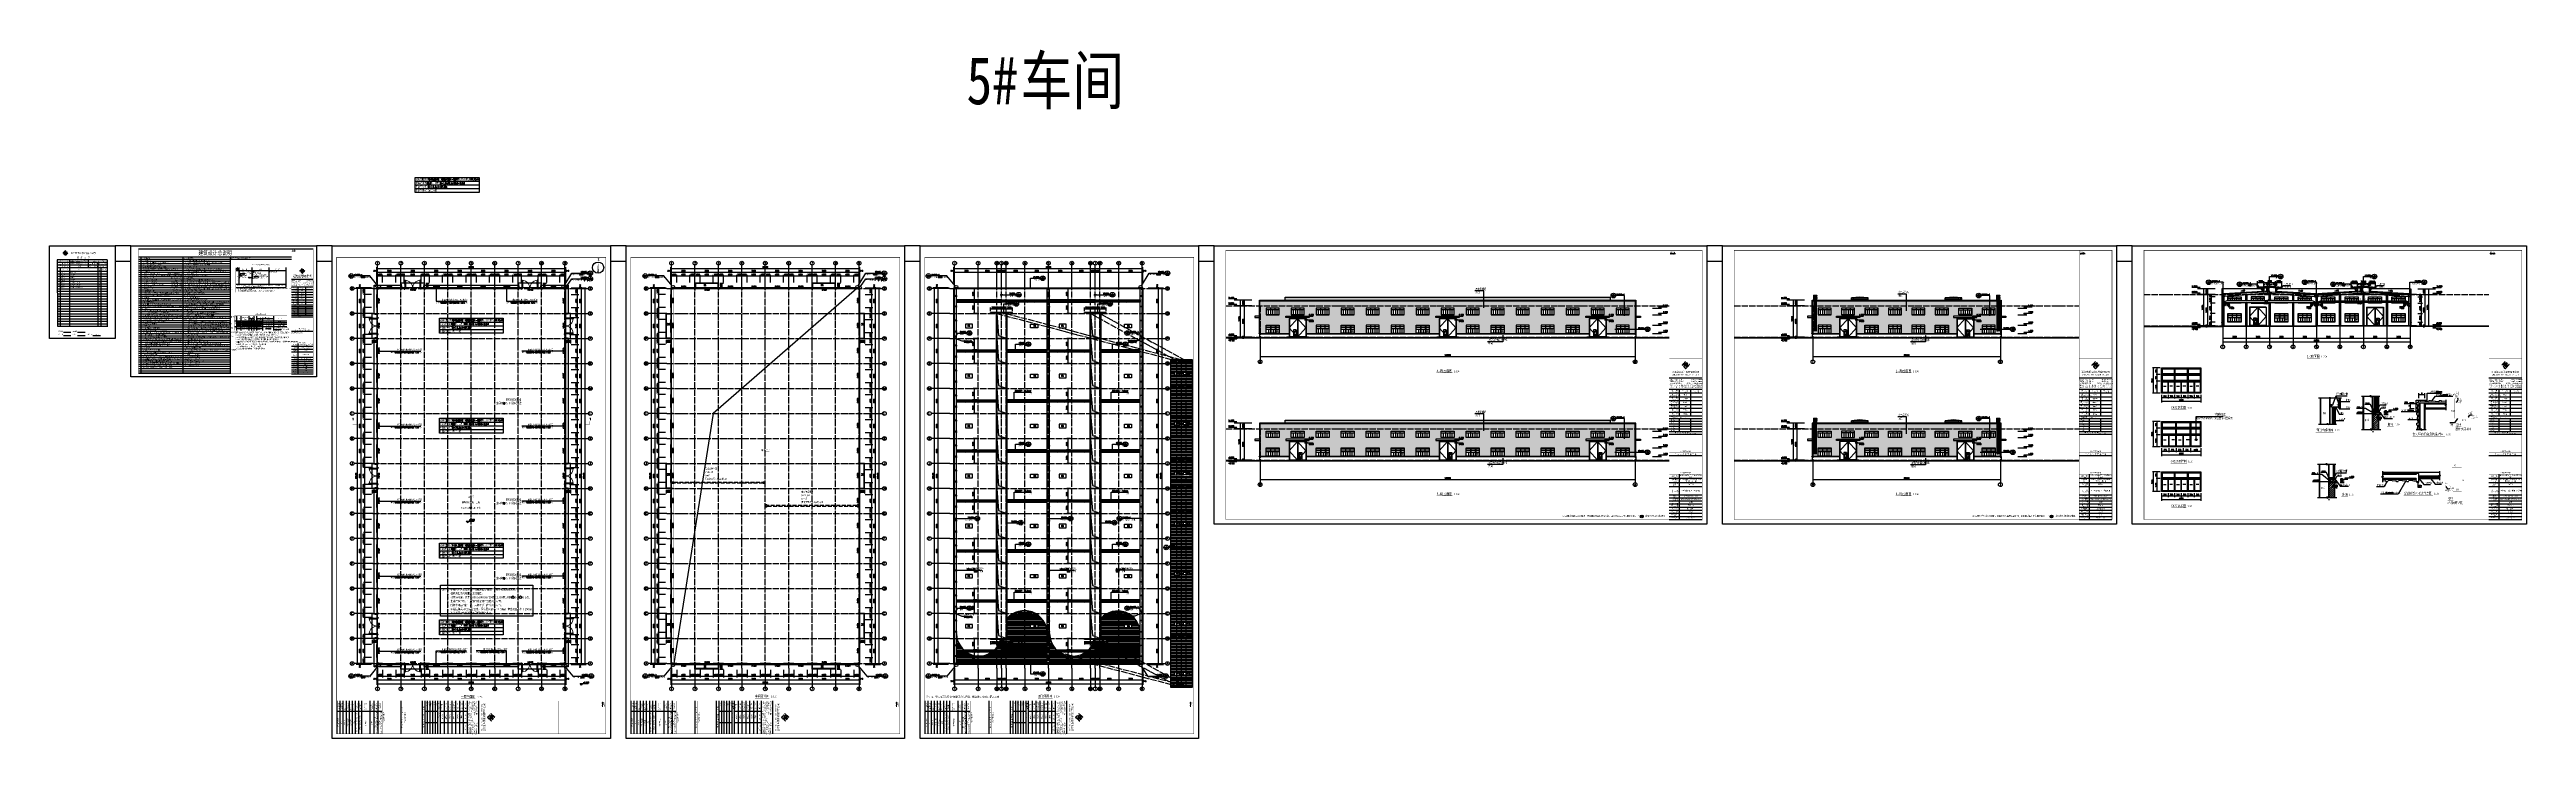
# Model space of a CAD drawing. Extents: x 14591016 to 15383666, y -730593 to -510197.
import ezdxf
from ezdxf.enums import TextEntityAlignment as Align

# ---------------------------------------------------------------- set-up
doc = ezdxf.new("R2010")
doc.units = 0
doc.header["$LTSCALE"] = 1000
doc.header["$MEASUREMENT"] = 0
for name, pattern in [('DASH', [0.35, 0.25, -0.1]), ('DASHED', [0.75, 0.5, -0.25]), ('DOTE', [2.42, 2, -0.2, 0.02, -0.2]), ('HIDDEN', [0.375, 0.25, -0.125])]:
    doc.linetypes.add(name, pattern=pattern)
for name, color, linetype in [('06', 7, 'Continuous'), ('11', 3, 'Continuous'), ('AXIS', 3, 'Continuous'), ('AXIS_TEXT', 7, 'Continuous'), ('COLUMN', 2, 'Continuous'), ('C型钢', 6, 'Continuous'), ('DIM_ELEV', 3, 'Continuous'), ('DIM_IDEN', 3, 'Continuous'), ('DIM_LEAD', 3, 'Continuous'), ('DIM_SYMB', 3, 'Continuous'), ('DOTE', 1, 'DOTE'), ('HYTK-GK', 7, 'Continuous'), ('PUB_DIM', 3, 'Continuous'), ('PUB_TEXT', 7, 'Continuous'), ('PUB_TITLE', 4, 'Continuous'), ('S_FLOOR', 2, 'Continuous'), ('TK', 4, 'Continuous'), ('WALL', 9, 'Continuous'), ('WALL-PARAPET', 6, 'Continuous'), ('WINDOW', 4, 'Continuous'), ('WINDOW_TEXT', 7, 'Continuous'), ('YS', 130, 'Continuous'), ('图层1', 8, 'Continuous'), ('填充', 251, 'Continuous'), ('彩板', 4, 'Continuous'), ('梁柱', 3, 'Continuous'), ('玻璃', 251, 'Continuous'), ('窗', 132, 'Continuous'), ('立面线条', 7, 'Continuous'), ('表格', 7, 'Continuous'), ('采光带', 4, 'Continuous'), ('雨水管', 4, 'Continuous')]:
    doc.layers.add(name, color=color, linetype=linetype)
doc.styles.add('-宋体', font='', dxfattribs={"width": 0.8})
doc.styles.add('_TCH_AXIS', font='COMPLEX', dxfattribs={"bigfont": 'GBCBIG'})
doc.styles.add('_TCH_DIM', font='SIMPLEX', dxfattribs={"bigfont": 'GBCBIG'})
doc.styles.add('_TCH_DIM_T3', font='SIMPLEX', dxfattribs={"width": 0.705882, "bigfont": 'GBCBIG'})
doc.styles.add('_TCH_LABEL', font='COMPLEX', dxfattribs={"bigfont": 'GBCBIG'})
doc.styles.add('_TCH_WINDOW', font='SIMPLEX', dxfattribs={"height": 3.5, "bigfont": 'GBCBIG'})
doc.styles.add('COMPLEX', font='COMPLEX')
doc.styles.add('HT', font='simhei.ttf', dxfattribs={"width": 0.8})
doc.styles.add('ROMANS', font='romans', dxfattribs={"width": 0.65, "height": 231.275})
doc.styles.add('TESD', font='TSSDENG', dxfattribs={"width": 0.8, "bigfont": '!HZTXT'})
doc.styles.add('TK-GK', font='', dxfattribs={"width": 0.8, "height": 1})
doc.styles.add('TK-LG-B', font='', dxfattribs={"width": 0.75})
doc.styles.add('TSSD_REIN', font='tssdeng.shx', dxfattribs={"width": 0.7, "bigfont": 'tssdchn.shx'})
doc.styles.add('YAYA', font='', dxfattribs={"width": 0.8, "height": 1})
doc.styles.add('图框文字3', font='', dxfattribs={"width": 0.8})
doc.styles.add('图签宋体', font='', dxfattribs={"height": 300})
doc.styles.add('图签黑体', font='simhei.ttf', dxfattribs={"height": 550})
doc.styles.add('宋', font='', dxfattribs={"width": 0.8})
doc.styles.add('宋体', font='', dxfattribs={"width": 0.8})
doc.styles.add('设计说明', font='!TSSDENG', dxfattribs={"width": 0.7, "bigfont": '!HZTXT'})
doc.styles.add('黑体', font='simhei.ttf')
doc.styles.get('-宋体').set_extended_font_data('SimSun')
doc.styles.get('TK-GK').set_extended_font_data('SimSun')
doc.styles.get('TK-LG-B').set_extended_font_data('SimSun')
doc.styles.get('YAYA').set_extended_font_data('SimSun')
doc.styles.get('图框文字3').set_extended_font_data('SimSun')
doc.styles.get('图签宋体').set_extended_font_data('NSimSun')
doc.styles.get('宋').set_extended_font_data('SimSun')
doc.styles.get('宋体').set_extended_font_data('SimSun')
doc.dimstyles.new('20&&100', dxfattribs={"dimtxt": 350, "dimasz": 100, "dimexe": 250, "dimexo": 300, "dimgap": 100, "dimtad": 1, "dimdec": 0, "dimlfac": 0.2, "dimzin": 0, "dimdsep": 46, "dimtxsty": '_TCH_DIM_T3', "dimblk": 'ARCHTICK', "dimcen": 0.09, "dimclrt": 7, "dimazin": 2, "dimtfac": 1, "dimtdec": 0, "dimtix": 1, "dimtmove": 2, "dimatfit": 3, "dimfxl": 0, "dimtolj": 1, "dimtzin": 0, "dimarcsym": 0})
doc.dimstyles.new('_TCH_ARCH&&100', dxfattribs={"dimtxt": 350, "dimasz": 100, "dimexe": 250, "dimexo": 300, "dimgap": 100, "dimtad": 1, "dimdec": 0, "dimzin": 0, "dimdsep": 46, "dimtxsty": '_TCH_DIM_T3', "dimblk": 'ARCHTICK', "dimcen": 0.09, "dimclrt": 7, "dimazin": 2, "dimtfac": 1, "dimtdec": 0, "dimtix": 1, "dimtmove": 2, "dimatfit": 3, "dimfxl": 0, "dimtolj": 1, "dimtzin": 0, "dimarcsym": 0})
doc.dimstyles.new('_TCH_ARCH&&150', dxfattribs={"dimtxt": 446.25, "dimasz": 150, "dimexe": 375, "dimexo": 450, "dimgap": 189.375, "dimtad": 1, "dimdec": 0, "dimzin": 0, "dimdsep": 46, "dimtxsty": '_TCH_DIM_T3', "dimblk": 'ARCHTICK', "dimcen": 0.09, "dimclrt": 7, "dimazin": 2, "dimtfac": 1, "dimtdec": 0, "dimtix": 1, "dimtmove": 2, "dimatfit": 3, "dimfxl": 0, "dimtolj": 1, "dimtzin": 0, "dimarcsym": 0})
doc.dimstyles.new('_TCH_ARCH&&200', dxfattribs={"dimtxt": 595, "dimasz": 200, "dimexe": 500, "dimexo": 600, "dimgap": 200, "dimtad": 1, "dimdec": 0, "dimzin": 0, "dimdsep": 46, "dimtxsty": '_TCH_DIM_T3', "dimblk": 'ARCHTICK', "dimcen": 0.09, "dimclrt": 7, "dimazin": 2, "dimtfac": 1, "dimtdec": 0, "dimtix": 1, "dimtmove": 2, "dimatfit": 3, "dimfxl": 0, "dimtolj": 1, "dimtzin": 0, "dimarcsym": 0})
doc.dimstyles.new('_TCH_ARCH&&50', dxfattribs={"dimtxt": 148.75, "dimasz": 50, "dimexe": 125, "dimexo": 150, "dimgap": 50, "dimtad": 1, "dimdec": 0, "dimzin": 0, "dimdsep": 46, "dimtxsty": '_TCH_DIM_T3', "dimblk": 'ARCHTICK', "dimcen": 0.09, "dimclrt": 7, "dimazin": 2, "dimtfac": 1, "dimtdec": 0, "dimtix": 1, "dimtmove": 2, "dimatfit": 3, "dimfxl": 0, "dimtolj": 1, "dimtzin": 0, "dimarcsym": 0})
pattern_1 = [(90, (0, 0), (-635, 6e-14), []), (90, (317.5, 317.5), (-635, 6e-14), [317.5, -158.75])]
pattern_2 = [(50, (0, 0), (215.178, -18.8256), [22.5, -247.5]), (355, (0, 0), (-41.6254, 225.6576), [18, -198]), (100.4514, (17.93, -1.57), (173.553, 206.832), [19.122, -210.3426]), (46.1842, (0, 60), (320.172, -49.656), [33.75, -371.25]), (96.6356, (26.68, 55.86), (280.399, 292.235), [28.683, -315.514]), (351.184, (0, 60), (280.399, 292.236), [27, -297]), (21, (30, 45), (179.072, -120.7857), [22.5, -247.5]), (326, (30, 45), (72.9946, 217.545), [18, -198]), (71.4514, (44.92, 34.93), (252.067, 96.759), [19.122, -210.3426]), (37.5, (0, 0), (3.64796, 99.86816), [0, -195.6, 0, -201, 0, -198.75]), (7.5, (0, 0), (78.9209, 118.3235), [0, -114.6, 0, -191.1, 0, -75.75]), (327.5, (-66.9, 0), (160.1467, -6.76646), [0, -75, 0, -234, 0, -310.5]), (317.5, (-96.9, 0), (174.9559, 30.0315), [0, -97.5, 0, -155.4, 0, -220.5])]

# ---------------------------------------------------------------- blocks, each defined once
blk = doc.blocks.new('A$C797E1D2B')
at = {"layer": 'COLUMN'}
h = blk.add_hatch(color=256, dxfattribs=at)
h.paths.add_polyline_path([(125, 400), (250, 400), (250, 388), (130, 388), (130, 200), (125, 200)])
h.paths.add_polyline_path([(0, 400), (125, 400), (125, 200), (120, 200), (120, 388), (0, 388)])
h.paths.add_polyline_path([(0, 12), (120, 12), (120, 200), (125, 200), (125, 0), (0, 0)])
h.paths.add_polyline_path([(125, 200), (130, 200), (130, 12), (250, 12), (250, 0), (125, 0)])
blk.add_lwpolyline([(250, 0), (250, 12), (130, 12), (130, 388), (250, 388), (250, 400), (0, 400), (0, 388), (120, 388), (120, 12), (0, 12), (0, 0)], close=True, dxfattribs=at)
blk = doc.blocks.new('A$C0FCD69EC')
at = {"layer": 'COLUMN'}
blk.add_hatch(color=256, dxfattribs=at).paths.add_polyline_path([(300, 180), (294, 180), (294, 94), (6, 94), (6, 180), (0, 180), (0, 0), (6, 0), (6, 86), (294, 86), (294, 0), (300, 0)])
blk.add_lwpolyline([(300, 0), (294, 0), (294, 86), (6, 86), (6, 0), (0, 0), (0, 180), (6, 180), (6, 94), (294, 94), (294, 180), (300, 180)], close=True, dxfattribs=at)
blk = doc.blocks.new('A$C22C4548D')
blk.add_line((0, 10), (300, 10))
blk.add_lwpolyline([(30, 20), (270, 20), (270, 0), (30, 0)], close=True)
blk = doc.blocks.new('1111')
blk.add_lwpolyline([(-4200, 0), (0, 0), (0, -2700), (-4200, -2700)], close=True)
at = {"layer": 'WINDOW'}
for p, q in [((-4150, -600), (-50, -600)), ((-4150, -1200), (-50, -1200)), ((-3500, -1200), (-3500, -2650)), ((-2800, -50), (-2800, -2650)), ((-2100, -1200), (-2100, -2650)), ((-1400, -50), (-1400, -2650)), ((-700, -1200), (-700, -2650))]:
    blk.add_line(p, q, dxfattribs=at)
blk.add_lwpolyline([(-4150, -50), (-50, -50), (-50, -2650), (-4150, -2650)], close=True, dxfattribs=at)
blk = doc.blocks.new('222222')
blk.add_lwpolyline([(-4200, 0), (0, 0), (0, -2100), (-4200, -2100)], close=True)
at = {"layer": 'WINDOW'}
for p, q in [((-4150, -600), (-50, -600)), ((-3500, -600), (-3500, -2050)), ((-2800, -50), (-2800, -2050)), ((-2100, -600), (-2100, -2050)), ((-1400, -50), (-1400, -2050)), ((-700, -600), (-700, -2050))]:
    blk.add_line(p, q, dxfattribs=at)
blk.add_lwpolyline([(-4150, -50), (-50, -50), (-50, -2050), (-4150, -2050)], close=True, dxfattribs=at)
blk = doc.blocks.new('A$C6FA958B4')
at = {"color": 4}
for p, q in [((-1224, 32771), (5676, 32771)), ((-424, 38721), (4876, 38721)), ((-424, 38721), (-424, 32771)), ((-374, 38671), (2176, 38671)), ((-374, 38671), (-374, 32871)), ((-374, 32871), (2176, 32871)), ((2176, 38671), (2176, 32871)), ((2226, 38721), (2226, 32771)), ((2276, 38671), (2276, 35171)), ((2276, 38671), (4826, 38671)), ((2276, 35171), (2276, 32871)), ((2276, 32871), (2676, 32871)), ((2676, 35171), (3576, 35171)), ((2676, 35171), (2676, 32771)), ((2726, 35121), (3526, 35121)), ((2726, 35121), (2726, 32871)), ((2726, 32871), (3226, 32871)), ((3226, 32871), (3526, 32871)), ((3526, 35121), (3526, 32871)), ((3576, 35171), (3576, 32771)), ((3576, 32871), (4826, 32871)), ((4826, 38671), (4826, 32871)), ((4876, 38721), (4876, 32771))]:
    blk.add_line(p, q, dxfattribs=at)
for p, q in [((-474, 38771), (4926, 38771)), ((-474, 38771), (-474, 32771)), ((4926, 38771), (4926, 32771))]:
    blk.add_line(p, q)
at = {"ltscale": 0.5}
blk.add_lwpolyline([(-1524, 39071), (5976, 39071), (5976, 39471), (-1524, 39471)], close=True, dxfattribs=at)
blk.add_lwpolyline([(-1524, 32621), (-1224, 32771), (5676, 32771), (5976, 32621)])
at = {"color": 4}
for points in [[(2226, 38721), (-424, 35746), (2226, 32771), (4876, 35746), (2226, 38721)], [(2676, 35171), (3576, 33971), (2676, 32771)]]:
    blk.add_lwpolyline(points, dxfattribs=at)
blk = doc.blocks.new('A$C6E6B7AEC')
at = {"layer": 'YS'}
for p, q in [((0, 0), (0, 75)), ((0, 75), (20, 75)), ((2, 2), (2, 72)), ((2, 72), (20, 72)), ((198, 2), (2, 2)), ((20, 72), (20, 75)), ((180, 75), (200, 75)), ((180, 72), (180, 75)), ((180, 72), (198, 72)), ((198, 72), (198, 2)), ((200, 75), (200, 0)), ((200, 0), (0, 0))]:
    blk.add_line(p, q, dxfattribs=at)
blk = doc.blocks.new('A$C25862AEB')
at = {"layer": 'YS'}
for p, q in [((200, 75), (0, 75)), ((0, 75), (0, 0)), ((0, 0), (20, 0)), ((198, 72), (2, 72)), ((2, 72), (2, 2)), ((2, 2), (20, 2)), ((205, 81), (5, 81)), ((5, 81), (5, 75)), ((205, 75), (5, 75)), ((20, 2), (20, 0)), ((180, 2), (198, 2)), ((180, 2), (180, 0)), ((180, 0), (200, 0)), ((198, 2), (198, 72)), ((200, 0), (200, 75))]:
    blk.add_line(p, q, dxfattribs=at)
blk = doc.blocks.new('A$C6EE6551E')
at = {"layer": 'COLUMN'}
blk.add_hatch(color=256, dxfattribs=at).paths.add_polyline_path([(5, 195), (75, 200), (77, 175), (82, 175), (80, 205), (0, 200), (13, 0), (93, 5), (91, 35), (86, 35), (88, 10), (18, 5)])
blk.add_lwpolyline([(93, 5), (13, 0), (0, 200), (80, 205), (82, 175), (77, 175), (75, 200), (5, 195), (18, 5), (88, 10), (86, 35), (91, 35)], close=True, dxfattribs=at)
blk = doc.blocks.new('A$C53AF4E09')
at = {"layer": 'COLUMN'}
blk.add_hatch(color=256, dxfattribs=at).paths.add_polyline_path([(350, 450), (0, 450), (0, 440), (170, 440), (170, 10), (0, 10), (0, 0), (350, 0), (350, 10), (180, 10), (180, 440), (350, 440)])
blk.add_lwpolyline([(0, 440), (0, 450), (350, 450), (350, 440), (180, 440), (180, 10), (350, 10), (350, 0), (0, 0), (0, 10), (170, 10), (170, 440)], close=True, dxfattribs=at)
blk = doc.blocks.new('A$C1CF62CEA')
at = {"color": 7}
for p, q in [((47, 913), (0, 867)), ((0, 723), (0, 867)), ((47, 677), (0, 723)), ((47, 677), (47, 913)), ((47, 913), (282, 913)), ((47, 677), (282, 677)), ((424, 1007), (282, 913)), ((282, 677), (282, 913)), ((424, 583), (282, 677)), ((1012, 1007), (424, 1007)), ((424, 583), (424, 1007)), ((1247, 583), (424, 583)), ((448, 1264), (731, 1264)), ((448, 1007), (448, 1264)), ((448, 599), (448, 1007)), ((679, 599), (448, 599)), ((679, 744), (632, 744)), ((632, 744), (632, 599)), ((718, 779), (679, 756)), ((679, 756), (679, 583)), ((718, 779), (718, 583)), ((1110, 756), (718, 756)), ((718, 756), (718, 599)), ((1012, 599), (718, 599)), ((731, 1264), (731, 1007)), ((1279, 1264), (1012, 1264)), ((1012, 1264), (1012, 1007)), ((1012, 1007), (1279, 1007)), ((1012, 756), (1012, 1007)), ((1012, 975), (1247, 975)), ((1012, 599), (1110, 599)), ((1110, 599), (1110, 756)), ((1247, 583), (1247, 975)), ((1404, 897), (1247, 897)), ((1404, 662), (1247, 662)), ((1279, 1007), (1279, 1264)), ((1279, 1264), (1318, 1226)), ((1279, 1007), (1318, 1044)), ((1318, 1044), (1318, 1226)), ((1404, 662), (1404, 897))]:
    blk.add_line(p, q, dxfattribs=at)
at = {"color": 7, "linetype": 'ByBlock', "const_width": 7.84}
blk.add_lwpolyline([(830, 116, -2.4142136), (718, 227), (718, 583)], format="xyb", dxfattribs=at)
at = {"color": 7, "extrusion": (0, 0, -1)}
for centre in [(589, 1299), (1145, 1299)]:
    blk.add_ellipse(centre, major_axis=(24.4, 24.4), ratio=1, start_param=3.9269908, end_param=10.2101761, dxfattribs=at)
blk = doc.blocks.new('A$C72861E34')
for p, q in [((0, 0), (0, 150)), ((0, 150), (60, 150)), ((60, 0), (0, 0)), ((3, 147), (3, 3)), ((57, 147), (3, 147)), ((3, 3), (58, 3)), ((57, 123), (57, 147)), ((60, 123), (57, 123)), ((57, 27), (60, 27)), ((58, 3), (57, 27)), ((60, 150), (60, 123)), ((60, 27), (60, 0))]:
    blk.add_line(p, q)
blk = doc.blocks.new('A$C2E1941DB')
at = {"color": 3, "linetype": 'ByBlock'}
for points in [[(55, 0), (0, 0), (55, 150)], [(57, 150), (55, 150), (55, 0), (57, 0)], [(117, 140), (117, 160), (57, 160), (57, 0), (117, 0), (117, 20)], [(115, 140), (115, 158), (60, 158), (60, 3), (115, 3), (115, 20)]]:
    blk.add_lwpolyline(points, dxfattribs=at)
blk = doc.blocks.new('A$C19DF6FF6')
at = {"xscale": -2.0736, "yscale": 2.0736, "zscale": 2.0736, "rotation": 355.4260438756032}
blk.add_blockref('A$C2E1941DB', (242, 0), dxfattribs=at)
blk = doc.blocks.new('_ArchTick')
at = {"color": 0, "linetype": 'ByBlock', "const_width": 0.4}
blk.add_lwpolyline([(-0.5, -0.5), (0.5, 0.5)], dxfattribs=at)
blk = doc.blocks.new('*D642')
at = {"layer": 'Defpoints', "color": 0}
for p in [(-4200, -2700), (-3500, -2700), (-3500, -3150)]:
    blk.add_point(p, dxfattribs=at)
at = {"layer": 'PUB_DIM', "color": 0, "lineweight": -2}
for p, q in [((-4200, -2850), (-4200, -3275)), ((-4200, -3150), (-3500, -3150)), ((-3500, -2850), (-3500, -3275))]:
    blk.add_line(p, q, dxfattribs=at)
at = {"layer": 'PUB_DIM', "color": 0, "lineweight": -2, "xscale": 50, "yscale": 50, "zscale": 50, "rotation": 180}
blk.add_blockref('_ArchTick', (-4200, -3150), dxfattribs=at)
at = {"layer": 'PUB_DIM', "color": 0, "lineweight": -2, "xscale": 50, "yscale": 50, "zscale": 50}
blk.add_blockref('_ArchTick', (-3500, -3150), dxfattribs=at)
at = {"layer": 'PUB_DIM', "color": 7, "insert": (-3850, -3025.625), "char_height": 148.75, "attachment_point": 5, "style": '_TCH_DIM_T3'}
blk.add_mtext('\\A1;700', dxfattribs=at)
blk = doc.blocks.new('*D643')
at = {"layer": 'Defpoints', "color": 0}
for p in [(-3500, -2700), (-2800, -2700), (-2800, -3150)]:
    blk.add_point(p, dxfattribs=at)
at = {"layer": 'PUB_DIM', "color": 0, "lineweight": -2}
for p, q in [((-3500, -2850), (-3500, -3275)), ((-3500, -3150), (-2800, -3150)), ((-2800, -2850), (-2800, -3275))]:
    blk.add_line(p, q, dxfattribs=at)
at = {"layer": 'PUB_DIM', "color": 0, "lineweight": -2, "xscale": 50, "yscale": 50, "zscale": 50, "rotation": 180}
blk.add_blockref('_ArchTick', (-3500, -3150), dxfattribs=at)
at = {"layer": 'PUB_DIM', "color": 0, "lineweight": -2, "xscale": 50, "yscale": 50, "zscale": 50}
blk.add_blockref('_ArchTick', (-2800, -3150), dxfattribs=at)
at = {"layer": 'PUB_DIM', "color": 7, "insert": (-3150, -3025.625), "char_height": 148.75, "attachment_point": 5, "style": '_TCH_DIM_T3'}
blk.add_mtext('\\A1;700', dxfattribs=at)
blk = doc.blocks.new('*D644')
at = {"layer": 'Defpoints', "color": 0}
for p in [(-2800, -2700), (-2100, -2700), (-2100, -3150)]:
    blk.add_point(p, dxfattribs=at)
at = {"layer": 'PUB_DIM', "color": 0, "lineweight": -2}
for p, q in [((-2800, -2850), (-2800, -3275)), ((-2800, -3150), (-2100, -3150)), ((-2100, -2850), (-2100, -3275))]:
    blk.add_line(p, q, dxfattribs=at)
at = {"layer": 'PUB_DIM', "color": 0, "lineweight": -2, "xscale": 50, "yscale": 50, "zscale": 50, "rotation": 180}
blk.add_blockref('_ArchTick', (-2800, -3150), dxfattribs=at)
at = {"layer": 'PUB_DIM', "color": 0, "lineweight": -2, "xscale": 50, "yscale": 50, "zscale": 50}
blk.add_blockref('_ArchTick', (-2100, -3150), dxfattribs=at)
at = {"layer": 'PUB_DIM', "color": 7, "insert": (-2450, -3025.625), "char_height": 148.75, "attachment_point": 5, "style": '_TCH_DIM_T3'}
blk.add_mtext('\\A1;700', dxfattribs=at)
blk = doc.blocks.new('*D645')
at = {"layer": 'Defpoints', "color": 0}
for p in [(-2100, -2700), (-1400, -2700), (-1400, -3150)]:
    blk.add_point(p, dxfattribs=at)
at = {"layer": 'PUB_DIM', "color": 0, "lineweight": -2}
for p, q in [((-2100, -2850), (-2100, -3275)), ((-2100, -3150), (-1400, -3150)), ((-1400, -2850), (-1400, -3275))]:
    blk.add_line(p, q, dxfattribs=at)
at = {"layer": 'PUB_DIM', "color": 0, "lineweight": -2, "xscale": 50, "yscale": 50, "zscale": 50, "rotation": 180}
blk.add_blockref('_ArchTick', (-2100, -3150), dxfattribs=at)
at = {"layer": 'PUB_DIM', "color": 0, "lineweight": -2, "xscale": 50, "yscale": 50, "zscale": 50}
blk.add_blockref('_ArchTick', (-1400, -3150), dxfattribs=at)
at = {"layer": 'PUB_DIM', "color": 7, "insert": (-1750, -3025.625), "char_height": 148.75, "attachment_point": 5, "style": '_TCH_DIM_T3'}
blk.add_mtext('\\A1;700', dxfattribs=at)
blk = doc.blocks.new('*D646')
at = {"layer": 'Defpoints', "color": 0}
for p in [(-1400, -2700), (-700, -2700), (-700, -3150)]:
    blk.add_point(p, dxfattribs=at)
at = {"layer": 'PUB_DIM', "color": 0, "lineweight": -2}
for p, q in [((-1400, -2850), (-1400, -3275)), ((-1400, -3150), (-700, -3150)), ((-700, -2850), (-700, -3275))]:
    blk.add_line(p, q, dxfattribs=at)
at = {"layer": 'PUB_DIM', "color": 0, "lineweight": -2, "xscale": 50, "yscale": 50, "zscale": 50, "rotation": 180}
blk.add_blockref('_ArchTick', (-1400, -3150), dxfattribs=at)
at = {"layer": 'PUB_DIM', "color": 0, "lineweight": -2, "xscale": 50, "yscale": 50, "zscale": 50}
blk.add_blockref('_ArchTick', (-700, -3150), dxfattribs=at)
at = {"layer": 'PUB_DIM', "color": 7, "insert": (-1050, -3025.625), "char_height": 148.75, "attachment_point": 5, "style": '_TCH_DIM_T3'}
blk.add_mtext('\\A1;700', dxfattribs=at)
blk = doc.blocks.new('*D647')
at = {"layer": 'Defpoints', "color": 0}
for p in [(-700, -2700), (0, -2700), (0, -3150)]:
    blk.add_point(p, dxfattribs=at)
at = {"layer": 'PUB_DIM', "color": 0, "lineweight": -2}
for p, q in [((-700, -2850), (-700, -3275)), ((-700, -3150), (0, -3150)), ((0, -2850), (0, -3275))]:
    blk.add_line(p, q, dxfattribs=at)
at = {"layer": 'PUB_DIM', "color": 0, "lineweight": -2, "xscale": 50, "yscale": 50, "zscale": 50, "rotation": 180}
blk.add_blockref('_ArchTick', (-700, -3150), dxfattribs=at)
at = {"layer": 'PUB_DIM', "color": 0, "lineweight": -2, "xscale": 50, "yscale": 50, "zscale": 50}
blk.add_blockref('_ArchTick', (0, -3150), dxfattribs=at)
at = {"layer": 'PUB_DIM', "color": 7, "insert": (-350, -3025.625), "char_height": 148.75, "attachment_point": 5, "style": '_TCH_DIM_T3'}
blk.add_mtext('\\A1;700', dxfattribs=at)
blk = doc.blocks.new('*D648')
at = {"layer": 'Defpoints', "color": 0}
for p in [(-4200, -2700), (0, -2700), (0, -3550)]:
    blk.add_point(p, dxfattribs=at)
at = {"layer": 'PUB_DIM', "color": 0, "lineweight": -2}
for p, q in [((-4200, -2850), (-4200, -3675)), ((-4200, -3550), (0, -3550)), ((0, -2850), (0, -3675))]:
    blk.add_line(p, q, dxfattribs=at)
at = {"layer": 'PUB_DIM', "color": 0, "lineweight": -2, "xscale": 50, "yscale": 50, "zscale": 50, "rotation": 180}
blk.add_blockref('_ArchTick', (-4200, -3550), dxfattribs=at)
at = {"layer": 'PUB_DIM', "color": 0, "lineweight": -2, "xscale": 50, "yscale": 50, "zscale": 50}
blk.add_blockref('_ArchTick', (0, -3550), dxfattribs=at)
at = {"layer": 'PUB_DIM', "color": 7, "insert": (-2100, -3425.625), "char_height": 148.75, "attachment_point": 5, "style": '_TCH_DIM_T3'}
blk.add_mtext('\\A1;4200', dxfattribs=at)
blk = doc.blocks.new('*D649')
at = {"layer": 'Defpoints', "color": 0}
for p in [(-4650, -1400), (-4200, -1400), (-4200, -2700)]:
    blk.add_point(p, dxfattribs=at)
at = {"layer": 'PUB_DIM', "color": 0, "lineweight": -2}
for p, q in [((-4350, -1400), (-4775, -1400)), ((-4650, -2700), (-4650, -1400)), ((-4350, -2700), (-4775, -2700))]:
    blk.add_line(p, q, dxfattribs=at)
at = {"layer": 'PUB_DIM', "color": 0, "lineweight": -2, "xscale": 50, "yscale": 50, "zscale": 50}
for p, rotation in [((-4650, -1400), 90), ((-4650, -2700), 270)]:
    blk.add_blockref('_ArchTick', p, dxfattribs=dict(at, rotation=rotation))
at = {"layer": 'PUB_DIM', "color": 7, "insert": (-4774.375, -2050), "char_height": 148.75, "attachment_point": 5, "rotation": 90, "style": '_TCH_DIM_T3'}
blk.add_mtext('\\A1;1300', dxfattribs=at)
blk = doc.blocks.new('*D650')
at = {"layer": 'Defpoints', "color": 0}
for p in [(-4650, -700), (-4200, -700), (-4200, -1400)]:
    blk.add_point(p, dxfattribs=at)
at = {"layer": 'PUB_DIM', "color": 0, "lineweight": -2}
for p, q in [((-4350, -700), (-4775, -700)), ((-4350, -1400), (-4775, -1400)), ((-4650, -1400), (-4650, -700))]:
    blk.add_line(p, q, dxfattribs=at)
at = {"layer": 'PUB_DIM', "color": 0, "lineweight": -2, "xscale": 50, "yscale": 50, "zscale": 50}
for p, rotation in [((-4650, -700), 90), ((-4650, -1400), 270)]:
    blk.add_blockref('_ArchTick', p, dxfattribs=dict(at, rotation=rotation))
at = {"layer": 'PUB_DIM', "color": 7, "insert": (-4774.375, -1050), "char_height": 148.75, "attachment_point": 5, "rotation": 90, "style": '_TCH_DIM_T3'}
blk.add_mtext('\\A1;700', dxfattribs=at)
blk = doc.blocks.new('*D651')
at = {"layer": 'Defpoints', "color": 0}
for p in [(-4650, 0), (-4200, 0), (-4200, -700)]:
    blk.add_point(p, dxfattribs=at)
at = {"layer": 'PUB_DIM', "color": 0, "lineweight": -2}
for p, q in [((-4350, 0), (-4775, 0)), ((-4650, -700), (-4650, 0)), ((-4350, -700), (-4775, -700))]:
    blk.add_line(p, q, dxfattribs=at)
at = {"layer": 'PUB_DIM', "color": 0, "lineweight": -2, "xscale": 50, "yscale": 50, "zscale": 50}
for p, rotation in [((-4650, 0), 90), ((-4650, -700), 270)]:
    blk.add_blockref('_ArchTick', p, dxfattribs=dict(at, rotation=rotation))
at = {"layer": 'PUB_DIM', "color": 7, "insert": (-4774.375, -350), "char_height": 148.75, "attachment_point": 5, "rotation": 90, "style": '_TCH_DIM_T3'}
blk.add_mtext('\\A1;700', dxfattribs=at)
blk = doc.blocks.new('*D652')
at = {"layer": 'Defpoints', "color": 0}
for p in [(-5050, 0), (-4200, 0), (-4200, -2700)]:
    blk.add_point(p, dxfattribs=at)
at = {"layer": 'PUB_DIM', "color": 0, "lineweight": -2}
for p, q in [((-4350, 0), (-5175, 0)), ((-5050, -2700), (-5050, 0)), ((-4350, -2700), (-5175, -2700))]:
    blk.add_line(p, q, dxfattribs=at)
at = {"layer": 'PUB_DIM', "color": 0, "lineweight": -2, "xscale": 50, "yscale": 50, "zscale": 50}
for p, rotation in [((-5050, 0), 90), ((-5050, -2700), 270)]:
    blk.add_blockref('_ArchTick', p, dxfattribs=dict(at, rotation=rotation))
at = {"layer": 'PUB_DIM', "color": 7, "insert": (-5174.375, -1350), "char_height": 148.75, "attachment_point": 5, "rotation": 90, "style": '_TCH_DIM_T3'}
blk.add_mtext('\\A1;2700', dxfattribs=at)
blk = doc.blocks.new('*D653')
at = {"layer": 'Defpoints', "color": 0}
for p in [(-4200, -2100), (-3500, -2100), (-3500, -2550)]:
    blk.add_point(p, dxfattribs=at)
at = {"layer": 'PUB_DIM', "color": 0, "lineweight": -2}
for p, q in [((-4200, -2250), (-4200, -2675)), ((-4200, -2550), (-3500, -2550)), ((-3500, -2250), (-3500, -2675))]:
    blk.add_line(p, q, dxfattribs=at)
at = {"layer": 'PUB_DIM', "color": 0, "lineweight": -2, "xscale": 50, "yscale": 50, "zscale": 50, "rotation": 180}
blk.add_blockref('_ArchTick', (-4200, -2550), dxfattribs=at)
at = {"layer": 'PUB_DIM', "color": 0, "lineweight": -2, "xscale": 50, "yscale": 50, "zscale": 50}
blk.add_blockref('_ArchTick', (-3500, -2550), dxfattribs=at)
at = {"layer": 'PUB_DIM', "color": 7, "insert": (-3850, -2425.625), "char_height": 148.75, "attachment_point": 5, "style": '_TCH_DIM_T3'}
blk.add_mtext('\\A1;700', dxfattribs=at)
blk = doc.blocks.new('*D654')
at = {"layer": 'Defpoints', "color": 0}
for p in [(-3500, -2100), (-2800, -2100), (-2800, -2550)]:
    blk.add_point(p, dxfattribs=at)
at = {"layer": 'PUB_DIM', "color": 0, "lineweight": -2}
for p, q in [((-3500, -2250), (-3500, -2675)), ((-3500, -2550), (-2800, -2550)), ((-2800, -2250), (-2800, -2675))]:
    blk.add_line(p, q, dxfattribs=at)
at = {"layer": 'PUB_DIM', "color": 0, "lineweight": -2, "xscale": 50, "yscale": 50, "zscale": 50, "rotation": 180}
blk.add_blockref('_ArchTick', (-3500, -2550), dxfattribs=at)
at = {"layer": 'PUB_DIM', "color": 0, "lineweight": -2, "xscale": 50, "yscale": 50, "zscale": 50}
blk.add_blockref('_ArchTick', (-2800, -2550), dxfattribs=at)
at = {"layer": 'PUB_DIM', "color": 7, "insert": (-3150, -2425.625), "char_height": 148.75, "attachment_point": 5, "style": '_TCH_DIM_T3'}
blk.add_mtext('\\A1;700', dxfattribs=at)
blk = doc.blocks.new('*D655')
at = {"layer": 'Defpoints', "color": 0}
for p in [(-2800, -2100), (-2100, -2100), (-2100, -2550)]:
    blk.add_point(p, dxfattribs=at)
at = {"layer": 'PUB_DIM', "color": 0, "lineweight": -2}
for p, q in [((-2800, -2250), (-2800, -2675)), ((-2800, -2550), (-2100, -2550)), ((-2100, -2250), (-2100, -2675))]:
    blk.add_line(p, q, dxfattribs=at)
at = {"layer": 'PUB_DIM', "color": 0, "lineweight": -2, "xscale": 50, "yscale": 50, "zscale": 50, "rotation": 180}
blk.add_blockref('_ArchTick', (-2800, -2550), dxfattribs=at)
at = {"layer": 'PUB_DIM', "color": 0, "lineweight": -2, "xscale": 50, "yscale": 50, "zscale": 50}
blk.add_blockref('_ArchTick', (-2100, -2550), dxfattribs=at)
at = {"layer": 'PUB_DIM', "color": 7, "insert": (-2450, -2425.625), "char_height": 148.75, "attachment_point": 5, "style": '_TCH_DIM_T3'}
blk.add_mtext('\\A1;700', dxfattribs=at)
blk = doc.blocks.new('*D656')
at = {"layer": 'Defpoints', "color": 0}
for p in [(-2100, -2100), (-1400, -2100), (-1400, -2550)]:
    blk.add_point(p, dxfattribs=at)
at = {"layer": 'PUB_DIM', "color": 0, "lineweight": -2}
for p, q in [((-2100, -2250), (-2100, -2675)), ((-2100, -2550), (-1400, -2550)), ((-1400, -2250), (-1400, -2675))]:
    blk.add_line(p, q, dxfattribs=at)
at = {"layer": 'PUB_DIM', "color": 0, "lineweight": -2, "xscale": 50, "yscale": 50, "zscale": 50, "rotation": 180}
blk.add_blockref('_ArchTick', (-2100, -2550), dxfattribs=at)
at = {"layer": 'PUB_DIM', "color": 0, "lineweight": -2, "xscale": 50, "yscale": 50, "zscale": 50}
blk.add_blockref('_ArchTick', (-1400, -2550), dxfattribs=at)
at = {"layer": 'PUB_DIM', "color": 7, "insert": (-1750, -2425.625), "char_height": 148.75, "attachment_point": 5, "style": '_TCH_DIM_T3'}
blk.add_mtext('\\A1;700', dxfattribs=at)
blk = doc.blocks.new('*D657')
at = {"layer": 'Defpoints', "color": 0}
for p in [(-1400, -2100), (-700, -2100), (-700, -2550)]:
    blk.add_point(p, dxfattribs=at)
at = {"layer": 'PUB_DIM', "color": 0, "lineweight": -2}
for p, q in [((-1400, -2250), (-1400, -2675)), ((-1400, -2550), (-700, -2550)), ((-700, -2250), (-700, -2675))]:
    blk.add_line(p, q, dxfattribs=at)
at = {"layer": 'PUB_DIM', "color": 0, "lineweight": -2, "xscale": 50, "yscale": 50, "zscale": 50, "rotation": 180}
blk.add_blockref('_ArchTick', (-1400, -2550), dxfattribs=at)
at = {"layer": 'PUB_DIM', "color": 0, "lineweight": -2, "xscale": 50, "yscale": 50, "zscale": 50}
blk.add_blockref('_ArchTick', (-700, -2550), dxfattribs=at)
at = {"layer": 'PUB_DIM', "color": 7, "insert": (-1050, -2425.625), "char_height": 148.75, "attachment_point": 5, "style": '_TCH_DIM_T3'}
blk.add_mtext('\\A1;700', dxfattribs=at)
blk = doc.blocks.new('*D658')
at = {"layer": 'Defpoints', "color": 0}
for p in [(-700, -2100), (0, -2100), (0, -2550)]:
    blk.add_point(p, dxfattribs=at)
at = {"layer": 'PUB_DIM', "color": 0, "lineweight": -2}
for p, q in [((-700, -2250), (-700, -2675)), ((-700, -2550), (0, -2550)), ((0, -2250), (0, -2675))]:
    blk.add_line(p, q, dxfattribs=at)
at = {"layer": 'PUB_DIM', "color": 0, "lineweight": -2, "xscale": 50, "yscale": 50, "zscale": 50, "rotation": 180}
blk.add_blockref('_ArchTick', (-700, -2550), dxfattribs=at)
at = {"layer": 'PUB_DIM', "color": 0, "lineweight": -2, "xscale": 50, "yscale": 50, "zscale": 50}
blk.add_blockref('_ArchTick', (0, -2550), dxfattribs=at)
at = {"layer": 'PUB_DIM', "color": 7, "insert": (-350, -2425.625), "char_height": 148.75, "attachment_point": 5, "style": '_TCH_DIM_T3'}
blk.add_mtext('\\A1;700', dxfattribs=at)
blk = doc.blocks.new('*D659')
at = {"layer": 'Defpoints', "color": 0}
for p in [(-4200, -2100), (0, -2100), (0, -2950)]:
    blk.add_point(p, dxfattribs=at)
at = {"layer": 'PUB_DIM', "color": 0, "lineweight": -2}
for p, q in [((-4200, -2250), (-4200, -3075)), ((0, -2250), (0, -3075)), ((-4200, -2950), (0, -2950))]:
    blk.add_line(p, q, dxfattribs=at)
at = {"layer": 'PUB_DIM', "color": 0, "lineweight": -2, "xscale": 50, "yscale": 50, "zscale": 50, "rotation": 180}
blk.add_blockref('_ArchTick', (-4200, -2950), dxfattribs=at)
at = {"layer": 'PUB_DIM', "color": 0, "lineweight": -2, "xscale": 50, "yscale": 50, "zscale": 50}
blk.add_blockref('_ArchTick', (0, -2950), dxfattribs=at)
at = {"layer": 'PUB_DIM', "color": 7, "insert": (-2100, -2825.625), "char_height": 148.75, "attachment_point": 5, "style": '_TCH_DIM_T3'}
blk.add_mtext('\\A1;4200', dxfattribs=at)
blk = doc.blocks.new('*D660')
at = {"layer": 'Defpoints', "color": 0}
for p in [(-4650, -700), (-4200, -700), (-4200, -2100)]:
    blk.add_point(p, dxfattribs=at)
at = {"layer": 'PUB_DIM', "color": 0, "lineweight": -2}
for p, q in [((-4350, -700), (-4775, -700)), ((-4350, -2100), (-4775, -2100)), ((-4650, -2100), (-4650, -700))]:
    blk.add_line(p, q, dxfattribs=at)
at = {"layer": 'PUB_DIM', "color": 0, "lineweight": -2, "xscale": 50, "yscale": 50, "zscale": 50}
for p, rotation in [((-4650, -700), 90), ((-4650, -2100), 270)]:
    blk.add_blockref('_ArchTick', p, dxfattribs=dict(at, rotation=rotation))
at = {"layer": 'PUB_DIM', "color": 7, "insert": (-4774.375, -1400), "char_height": 148.75, "attachment_point": 5, "rotation": 90, "style": '_TCH_DIM_T3'}
blk.add_mtext('\\A1;1400', dxfattribs=at)
blk = doc.blocks.new('*D661')
at = {"layer": 'Defpoints', "color": 0}
for p in [(-4650, 0), (-4200, 0), (-4200, -700)]:
    blk.add_point(p, dxfattribs=at)
at = {"layer": 'PUB_DIM', "color": 0, "lineweight": -2}
for p, q in [((-4350, 0), (-4775, 0)), ((-4650, -700), (-4650, 0)), ((-4350, -700), (-4775, -700))]:
    blk.add_line(p, q, dxfattribs=at)
at = {"layer": 'PUB_DIM', "color": 0, "lineweight": -2, "xscale": 50, "yscale": 50, "zscale": 50}
for p, rotation in [((-4650, 0), 90), ((-4650, -700), 270)]:
    blk.add_blockref('_ArchTick', p, dxfattribs=dict(at, rotation=rotation))
at = {"layer": 'PUB_DIM', "color": 7, "insert": (-4774.375, -350), "char_height": 148.75, "attachment_point": 5, "rotation": 90, "style": '_TCH_DIM_T3'}
blk.add_mtext('\\A1;700', dxfattribs=at)
blk = doc.blocks.new('*D662')
at = {"layer": 'Defpoints', "color": 0}
for p in [(-5050, 0), (-4200, 0), (-4200, -2100)]:
    blk.add_point(p, dxfattribs=at)
at = {"layer": 'PUB_DIM', "color": 0, "lineweight": -2}
for p, q in [((-4350, 0), (-5175, 0)), ((-5050, -2100), (-5050, 0)), ((-4350, -2100), (-5175, -2100))]:
    blk.add_line(p, q, dxfattribs=at)
at = {"layer": 'PUB_DIM', "color": 0, "lineweight": -2, "xscale": 50, "yscale": 50, "zscale": 50}
for p, rotation in [((-5050, 0), 90), ((-5050, -2100), 270)]:
    blk.add_blockref('_ArchTick', p, dxfattribs=dict(at, rotation=rotation))
at = {"layer": 'PUB_DIM', "color": 7, "insert": (-5174.375, -1050), "char_height": 148.75, "attachment_point": 5, "rotation": 90, "style": '_TCH_DIM_T3'}
blk.add_mtext('\\A1;2100', dxfattribs=at)
blk = doc.blocks.new('*D663')
at = {"layer": 'Defpoints', "color": 0}
for p in [(-4200, -2700), (-3425, -2700), (-3425, -3150)]:
    blk.add_point(p, dxfattribs=at)
at = {"layer": 'PUB_DIM', "color": 0, "lineweight": -2}
for p, q in [((-4200, -2850), (-4200, -3275)), ((-4200, -3150), (-3425, -3150)), ((-3425, -2850), (-3425, -3275))]:
    blk.add_line(p, q, dxfattribs=at)
at = {"layer": 'PUB_DIM', "color": 0, "lineweight": -2, "xscale": 50, "yscale": 50, "zscale": 50, "rotation": 180}
blk.add_blockref('_ArchTick', (-4200, -3150), dxfattribs=at)
at = {"layer": 'PUB_DIM', "color": 0, "lineweight": -2, "xscale": 50, "yscale": 50, "zscale": 50}
blk.add_blockref('_ArchTick', (-3425, -3150), dxfattribs=at)
at = {"layer": 'PUB_DIM', "color": 7, "insert": (-3812.5, -3025.625), "char_height": 148.75, "attachment_point": 5, "style": '_TCH_DIM_T3'}
blk.add_mtext('\\A1;775', dxfattribs=at)
blk = doc.blocks.new('*D664')
at = {"layer": 'Defpoints', "color": 0}
for p in [(-3425, -2700), (-2650, -2700), (-2650, -3150)]:
    blk.add_point(p, dxfattribs=at)
at = {"layer": 'PUB_DIM', "color": 0, "lineweight": -2}
for p, q in [((-3425, -2850), (-3425, -3275)), ((-3425, -3150), (-2650, -3150)), ((-2650, -2850), (-2650, -3275))]:
    blk.add_line(p, q, dxfattribs=at)
at = {"layer": 'PUB_DIM', "color": 0, "lineweight": -2, "xscale": 50, "yscale": 50, "zscale": 50, "rotation": 180}
blk.add_blockref('_ArchTick', (-3425, -3150), dxfattribs=at)
at = {"layer": 'PUB_DIM', "color": 0, "lineweight": -2, "xscale": 50, "yscale": 50, "zscale": 50}
blk.add_blockref('_ArchTick', (-2650, -3150), dxfattribs=at)
at = {"layer": 'PUB_DIM', "color": 7, "insert": (-3037.5, -3025.625), "char_height": 148.75, "attachment_point": 5, "style": '_TCH_DIM_T3'}
blk.add_mtext('\\A1;775', dxfattribs=at)
blk = doc.blocks.new('*D665')
at = {"layer": 'Defpoints', "color": 0}
for p in [(-2650, -2700), (-1875, -2700), (-1875, -3150)]:
    blk.add_point(p, dxfattribs=at)
at = {"layer": 'PUB_DIM', "color": 0, "lineweight": -2}
for p, q in [((-2650, -2850), (-2650, -3275)), ((-2650, -3150), (-1875, -3150)), ((-1875, -2850), (-1875, -3275))]:
    blk.add_line(p, q, dxfattribs=at)
at = {"layer": 'PUB_DIM', "color": 0, "lineweight": -2, "xscale": 50, "yscale": 50, "zscale": 50, "rotation": 180}
blk.add_blockref('_ArchTick', (-2650, -3150), dxfattribs=at)
at = {"layer": 'PUB_DIM', "color": 0, "lineweight": -2, "xscale": 50, "yscale": 50, "zscale": 50}
blk.add_blockref('_ArchTick', (-1875, -3150), dxfattribs=at)
at = {"layer": 'PUB_DIM', "color": 7, "insert": (-2262.5, -3025.625), "char_height": 148.75, "attachment_point": 5, "style": '_TCH_DIM_T3'}
blk.add_mtext('\\A1;775', dxfattribs=at)
blk = doc.blocks.new('*D666')
at = {"layer": 'Defpoints', "color": 0}
for p in [(-1875, -2700), (-1100, -2700), (-1100, -3150)]:
    blk.add_point(p, dxfattribs=at)
at = {"layer": 'PUB_DIM', "color": 0, "lineweight": -2}
for p, q in [((-1875, -2850), (-1875, -3275)), ((-1875, -3150), (-1100, -3150)), ((-1100, -2850), (-1100, -3275))]:
    blk.add_line(p, q, dxfattribs=at)
at = {"layer": 'PUB_DIM', "color": 0, "lineweight": -2, "xscale": 50, "yscale": 50, "zscale": 50, "rotation": 180}
blk.add_blockref('_ArchTick', (-1875, -3150), dxfattribs=at)
at = {"layer": 'PUB_DIM', "color": 0, "lineweight": -2, "xscale": 50, "yscale": 50, "zscale": 50}
blk.add_blockref('_ArchTick', (-1100, -3150), dxfattribs=at)
at = {"layer": 'PUB_DIM', "color": 7, "insert": (-1487.5, -3025.625), "char_height": 148.75, "attachment_point": 5, "style": '_TCH_DIM_T3'}
blk.add_mtext('\\A1;775', dxfattribs=at)
blk = doc.blocks.new('*D667')
at = {"layer": 'Defpoints', "color": 0}
for p in [(-1100, -2700), (0, -2700), (0, -3150)]:
    blk.add_point(p, dxfattribs=at)
at = {"layer": 'PUB_DIM', "color": 0, "lineweight": -2}
for p, q in [((-1100, -2850), (-1100, -3275)), ((-1100, -3150), (0, -3150)), ((0, -2850), (0, -3275))]:
    blk.add_line(p, q, dxfattribs=at)
at = {"layer": 'PUB_DIM', "color": 0, "lineweight": -2, "xscale": 50, "yscale": 50, "zscale": 50, "rotation": 180}
blk.add_blockref('_ArchTick', (-1100, -3150), dxfattribs=at)
at = {"layer": 'PUB_DIM', "color": 0, "lineweight": -2, "xscale": 50, "yscale": 50, "zscale": 50}
blk.add_blockref('_ArchTick', (0, -3150), dxfattribs=at)
at = {"layer": 'PUB_DIM', "color": 7, "insert": (-550, -3025.625), "char_height": 148.75, "attachment_point": 5, "style": '_TCH_DIM_T3'}
blk.add_mtext('\\A1;1100', dxfattribs=at)
blk = doc.blocks.new('*D668')
at = {"layer": 'Defpoints', "color": 0}
for p in [(-4200, -2700), (0, -2700), (0, -3550)]:
    blk.add_point(p, dxfattribs=at)
at = {"layer": 'PUB_DIM', "color": 0, "lineweight": -2}
for p, q in [((-4200, -2850), (-4200, -3675)), ((-4200, -3550), (0, -3550)), ((0, -2850), (0, -3675))]:
    blk.add_line(p, q, dxfattribs=at)
at = {"layer": 'PUB_DIM', "color": 0, "lineweight": -2, "xscale": 50, "yscale": 50, "zscale": 50, "rotation": 180}
blk.add_blockref('_ArchTick', (-4200, -3550), dxfattribs=at)
at = {"layer": 'PUB_DIM', "color": 0, "lineweight": -2, "xscale": 50, "yscale": 50, "zscale": 50}
blk.add_blockref('_ArchTick', (0, -3550), dxfattribs=at)
at = {"layer": 'PUB_DIM', "color": 7, "insert": (-2100, -3425.625), "char_height": 148.75, "attachment_point": 5, "style": '_TCH_DIM_T3'}
blk.add_mtext('\\A1;4200', dxfattribs=at)
blk = doc.blocks.new('*D669')
at = {"layer": 'Defpoints', "color": 0}
for p in [(-4650, -1400), (-4200, -1400), (-4200, -2700)]:
    blk.add_point(p, dxfattribs=at)
at = {"layer": 'PUB_DIM', "color": 0, "lineweight": -2}
for p, q in [((-4350, -1400), (-4775, -1400)), ((-4650, -2700), (-4650, -1400)), ((-4350, -2700), (-4775, -2700))]:
    blk.add_line(p, q, dxfattribs=at)
at = {"layer": 'PUB_DIM', "color": 0, "lineweight": -2, "xscale": 50, "yscale": 50, "zscale": 50}
for p, rotation in [((-4650, -1400), 90), ((-4650, -2700), 270)]:
    blk.add_blockref('_ArchTick', p, dxfattribs=dict(at, rotation=rotation))
at = {"layer": 'PUB_DIM', "color": 7, "insert": (-4774.375, -2050), "char_height": 148.75, "attachment_point": 5, "rotation": 90, "style": '_TCH_DIM_T3'}
blk.add_mtext('\\A1;1300', dxfattribs=at)
blk = doc.blocks.new('*D670')
at = {"layer": 'Defpoints', "color": 0}
for p in [(-4650, -700), (-4200, -700), (-4200, -1400)]:
    blk.add_point(p, dxfattribs=at)
at = {"layer": 'PUB_DIM', "color": 0, "lineweight": -2}
for p, q in [((-4350, -700), (-4775, -700)), ((-4350, -1400), (-4775, -1400)), ((-4650, -1400), (-4650, -700))]:
    blk.add_line(p, q, dxfattribs=at)
at = {"layer": 'PUB_DIM', "color": 0, "lineweight": -2, "xscale": 50, "yscale": 50, "zscale": 50}
for p, rotation in [((-4650, -700), 90), ((-4650, -1400), 270)]:
    blk.add_blockref('_ArchTick', p, dxfattribs=dict(at, rotation=rotation))
at = {"layer": 'PUB_DIM', "color": 7, "insert": (-4774.375, -1050), "char_height": 148.75, "attachment_point": 5, "rotation": 90, "style": '_TCH_DIM_T3'}
blk.add_mtext('\\A1;700', dxfattribs=at)
blk = doc.blocks.new('*D671')
at = {"layer": 'Defpoints', "color": 0}
for p in [(-4650, 0), (-4200, 0), (-4200, -700)]:
    blk.add_point(p, dxfattribs=at)
at = {"layer": 'PUB_DIM', "color": 0, "lineweight": -2}
for p, q in [((-4350, 0), (-4775, 0)), ((-4650, -700), (-4650, 0)), ((-4350, -700), (-4775, -700))]:
    blk.add_line(p, q, dxfattribs=at)
at = {"layer": 'PUB_DIM', "color": 0, "lineweight": -2, "xscale": 50, "yscale": 50, "zscale": 50}
for p, rotation in [((-4650, 0), 90), ((-4650, -700), 270)]:
    blk.add_blockref('_ArchTick', p, dxfattribs=dict(at, rotation=rotation))
at = {"layer": 'PUB_DIM', "color": 7, "insert": (-4774.375, -350), "char_height": 148.75, "attachment_point": 5, "rotation": 90, "style": '_TCH_DIM_T3'}
blk.add_mtext('\\A1;700', dxfattribs=at)
blk = doc.blocks.new('*D672')
at = {"layer": 'Defpoints', "color": 0}
for p in [(-5050, 0), (-4200, 0), (-4200, -2700)]:
    blk.add_point(p, dxfattribs=at)
at = {"layer": 'PUB_DIM', "color": 0, "lineweight": -2}
for p, q in [((-4350, 0), (-5175, 0)), ((-5050, -2700), (-5050, 0)), ((-4350, -2700), (-5175, -2700))]:
    blk.add_line(p, q, dxfattribs=at)
at = {"layer": 'PUB_DIM', "color": 0, "lineweight": -2, "xscale": 50, "yscale": 50, "zscale": 50}
for p, rotation in [((-5050, 0), 90), ((-5050, -2700), 270)]:
    blk.add_blockref('_ArchTick', p, dxfattribs=dict(at, rotation=rotation))
at = {"layer": 'PUB_DIM', "color": 7, "insert": (-5174.375, -1350), "char_height": 148.75, "attachment_point": 5, "rotation": 90, "style": '_TCH_DIM_T3'}
blk.add_mtext('\\A1;2700', dxfattribs=at)
blk = doc.blocks.new('*X28')
at = {"color": 0}
for p, q in [((-66, 1315.875), (-66, 1315.875)), ((-66, 1315.75), (-66, 1315.75)), ((-66, 1315.625), (-66, 1315.625)), ((-66, 1315.5), (-66, 1315.5)), ((-66, 1315.375), (-66, 1315.375)), ((-66, 1315.25), (-66, 1315.25)), ((-66, 1315.125), (-66, 1315.125)), ((-66, 1315), (-66, 1315)), ((-66, 1314.875), (-66, 1314.875)), ((-66, 1314.75), (-66, 1314.75)), ((-66, 1314.625), (-66, 1314.625)), ((-66, 1314.5), (-66, 1314.5)), ((-66, 1314.375), (-66, 1314.375)), ((-66, 1314.25), (-66, 1314.25)), ((-66, 1314.125), (-66, 1314.125)), ((-66, 1314), (-66, 1314)), ((-66, 1313.875), (-66, 1313.875)), ((-66, 1313.75), (-66, 1313.75)), ((-66, 1313.625), (-66, 1313.625)), ((-66, 1313.5), (-66, 1313.5)), ((-66, 1313.375), (-66, 1313.375)), ((-66, 1313.25), (-66, 1313.25)), ((-66, 1313.125), (-66, 1313.125)), ((-66, 1313), (-66, 1313)), ((-66, 1312.875), (-66, 1312.875)), ((-66, 1312.75), (-66, 1312.75)), ((-66, 1312.625), (-66, 1312.625)), ((-66, 1312.5), (-66, 1312.5)), ((-66, 1312.375), (-66, 1312.375)), ((-66, 1312.25), (-66, 1312.25)), ((-66, 1312.125), (-66, 1312.125)), ((-66, 1312), (-66, 1312)), ((-66, 1311.875), (-66, 1311.875)), ((-66, 1311.75), (-66, 1311.75)), ((-66, 1311.625), (-66, 1311.625)), ((-66, 1311.5), (-66, 1311.5)), ((-66, 1311.375), (-66, 1311.375)), ((-66, 1311.25), (-66, 1311.25)), ((-66, 1311.125), (-66, 1311.125)), ((-66, 1311), (-66, 1311)), ((-66, 1310.875), (-66, 1310.875)), ((-66, 1310.75), (-66, 1310.75)), ((-66, 1310.625), (-66, 1310.625)), ((-66, 1310.5), (-66, 1310.5)), ((-66, 1310.375), (-66, 1310.375)), ((-66, 1310.25), (-66, 1310.25)), ((-66, 1310.125), (-66, 1310.125)), ((-66, 1310), (-66, 1310)), ((-65.96875, 1315.8125), (-65.96875, 1315.8125)), ((-65.96875, 1315.6875), (-65.96875, 1315.6875)), ((-65.96875, 1315.5625), (-65.96875, 1315.5625)), ((-65.96875, 1315.4375), (-65.96875, 1315.4375)), ((-65.96875, 1315.3125), (-65.96875, 1315.3125)), ((-65.96875, 1315.1875), (-65.96875, 1315.1875)), ((-65.96875, 1315.0625), (-65.96875, 1315.0625)), ((-65.96875, 1314.9375), (-65.96875, 1314.9375)), ((-65.96875, 1314.8125), (-65.96875, 1314.8125)), ((-65.96875, 1314.6875), (-65.96875, 1314.6875)), ((-65.96875, 1314.5625), (-65.96875, 1314.5625)), ((-65.96875, 1314.4375), (-65.96875, 1314.4375)), ((-65.96875, 1314.3125), (-65.96875, 1314.3125)), ((-65.96875, 1314.1875), (-65.96875, 1314.1875)), ((-65.96875, 1314.0625), (-65.96875, 1314.0625)), ((-65.96875, 1313.9375), (-65.96875, 1313.9375)), ((-65.96875, 1313.8125), (-65.96875, 1313.8125)), ((-65.96875, 1313.6875), (-65.96875, 1313.6875)), ((-65.96875, 1313.5625), (-65.96875, 1313.5625)), ((-65.96875, 1313.4375), (-65.96875, 1313.4375)), ((-65.96875, 1313.3125), (-65.96875, 1313.3125)), ((-65.96875, 1313.1875), (-65.96875, 1313.1875)), ((-65.96875, 1313.0625), (-65.96875, 1313.0625)), ((-65.96875, 1312.9375), (-65.96875, 1312.9375)), ((-65.96875, 1312.8125), (-65.96875, 1312.8125)), ((-65.96875, 1312.6875), (-65.96875, 1312.6875)), ((-65.96875, 1312.5625), (-65.96875, 1312.5625)), ((-65.96875, 1312.4375), (-65.96875, 1312.4375)), ((-65.96875, 1312.3125), (-65.96875, 1312.3125)), ((-65.96875, 1312.1875), (-65.96875, 1312.1875)), ((-65.96875, 1312.0625), (-65.96875, 1312.0625)), ((-65.96875, 1311.9375), (-65.96875, 1311.9375)), ((-65.96875, 1311.8125), (-65.96875, 1311.8125)), ((-65.96875, 1311.6875), (-65.96875, 1311.6875)), ((-65.96875, 1311.5625), (-65.96875, 1311.5625)), ((-65.96875, 1311.4375), (-65.96875, 1311.4375)), ((-65.96875, 1311.3125), (-65.96875, 1311.3125)), ((-65.96875, 1311.1875), (-65.96875, 1311.1875)), ((-65.96875, 1311.0625), (-65.96875, 1311.0625)), ((-65.96875, 1310.9375), (-65.96875, 1310.9375)), ((-65.96875, 1310.8125), (-65.96875, 1310.8125)), ((-65.96875, 1310.6875), (-65.96875, 1310.6875)), ((-65.96875, 1310.5625), (-65.96875, 1310.5625)), ((-65.96875, 1310.4375), (-65.96875, 1310.4375)), ((-65.96875, 1310.3125), (-65.96875, 1310.3125)), ((-65.96875, 1310.1875), (-65.96875, 1310.1875)), ((-65.96875, 1310.0625), (-65.96875, 1310.0625)), ((-65.96875, 1309.9375), (-65.96875, 1309.9375)), ((-65.9375, 1315.875), (-65.9375, 1315.875)), ((-65.9375, 1315.75), (-65.9375, 1315.75)), ((-65.9375, 1315.625), (-65.9375, 1315.625)), ((-65.9375, 1315.5), (-65.9375, 1315.5)), ((-65.9375, 1315.375), (-65.9375, 1315.375)), ((-65.9375, 1315.25), (-65.9375, 1315.25)), ((-65.9375, 1315.125), (-65.9375, 1315.125)), ((-65.9375, 1315), (-65.9375, 1315)), ((-65.9375, 1314.875), (-65.9375, 1314.875)), ((-65.9375, 1314.75), (-65.9375, 1314.75)), ((-65.9375, 1314.625), (-65.9375, 1314.625)), ((-65.9375, 1314.5), (-65.9375, 1314.5)), ((-65.9375, 1314.375), (-65.9375, 1314.375)), ((-65.9375, 1314.25), (-65.9375, 1314.25)), ((-65.9375, 1314.125), (-65.9375, 1314.125)), ((-65.9375, 1314), (-65.9375, 1314)), ((-65.9375, 1313.875), (-65.9375, 1313.875)), ((-65.9375, 1313.75), (-65.9375, 1313.75)), ((-65.9375, 1313.625), (-65.9375, 1313.625)), ((-65.9375, 1313.5), (-65.9375, 1313.5)), ((-65.9375, 1313.375), (-65.9375, 1313.375)), ((-65.9375, 1313.25), (-65.9375, 1313.25)), ((-65.9375, 1313.125), (-65.9375, 1313.125)), ((-65.9375, 1313), (-65.9375, 1313)), ((-65.9375, 1312.875), (-65.9375, 1312.875)), ((-65.9375, 1312.75), (-65.9375, 1312.75)), ((-65.9375, 1312.625), (-65.9375, 1312.625)), ((-65.9375, 1312.5), (-65.9375, 1312.5)), ((-65.9375, 1312.375), (-65.9375, 1312.375)), ((-65.9375, 1312.25), (-65.9375, 1312.25)), ((-65.9375, 1312.125), (-65.9375, 1312.125)), ((-65.9375, 1312), (-65.9375, 1312)), ((-65.9375, 1311.875), (-65.9375, 1311.875)), ((-65.9375, 1311.75), (-65.9375, 1311.75)), ((-65.9375, 1311.625), (-65.9375, 1311.625)), ((-65.9375, 1311.5), (-65.9375, 1311.5)), ((-65.9375, 1311.375), (-65.9375, 1311.375)), ((-65.9375, 1311.25), (-65.9375, 1311.25)), ((-65.9375, 1311.125), (-65.9375, 1311.125)), ((-65.9375, 1311), (-65.9375, 1311)), ((-65.9375, 1310.875), (-65.9375, 1310.875)), ((-65.9375, 1310.75), (-65.9375, 1310.75)), ((-65.9375, 1310.625), (-65.9375, 1310.625)), ((-65.9375, 1310.5), (-65.9375, 1310.5)), ((-65.9375, 1310.375), (-65.9375, 1310.375)), ((-65.9375, 1310.25), (-65.9375, 1310.25)), ((-65.9375, 1310.125), (-65.9375, 1310.125)), ((-65.9375, 1310), (-65.9375, 1310)), ((-65.90625, 1315.8125), (-65.90625, 1315.8125)), ((-65.90625, 1315.6875), (-65.90625, 1315.6875)), ((-65.90625, 1315.5625), (-65.90625, 1315.5625)), ((-65.90625, 1315.4375), (-65.90625, 1315.4375)), ((-65.90625, 1315.3125), (-65.90625, 1315.3125)), ((-65.90625, 1315.1875), (-65.90625, 1315.1875)), ((-65.90625, 1315.0625), (-65.90625, 1315.0625)), ((-65.90625, 1314.9375), (-65.90625, 1314.9375)), ((-65.90625, 1314.8125), (-65.90625, 1314.8125)), ((-65.90625, 1314.6875), (-65.90625, 1314.6875)), ((-65.90625, 1314.5625), (-65.90625, 1314.5625)), ((-65.90625, 1314.4375), (-65.90625, 1314.4375)), ((-65.90625, 1314.3125), (-65.90625, 1314.3125)), ((-65.90625, 1314.1875), (-65.90625, 1314.1875)), ((-65.90625, 1314.0625), (-65.90625, 1314.0625)), ((-65.90625, 1313.9375), (-65.90625, 1313.9375)), ((-65.90625, 1313.8125), (-65.90625, 1313.8125)), ((-65.90625, 1313.6875), (-65.90625, 1313.6875)), ((-65.90625, 1313.5625), (-65.90625, 1313.5625)), ((-65.90625, 1313.4375), (-65.90625, 1313.4375)), ((-65.90625, 1313.3125), (-65.90625, 1313.3125)), ((-65.90625, 1313.1875), (-65.90625, 1313.1875)), ((-65.90625, 1313.0625), (-65.90625, 1313.0625)), ((-65.90625, 1312.9375), (-65.90625, 1312.9375)), ((-65.90625, 1312.8125), (-65.90625, 1312.8125)), ((-65.90625, 1312.6875), (-65.90625, 1312.6875)), ((-65.90625, 1312.5625), (-65.90625, 1312.5625)), ((-65.90625, 1312.4375), (-65.90625, 1312.4375)), ((-65.90625, 1312.3125), (-65.90625, 1312.3125)), ((-65.90625, 1312.1875), (-65.90625, 1312.1875)), ((-65.90625, 1312.0625), (-65.90625, 1312.0625)), ((-65.90625, 1311.9375), (-65.90625, 1311.9375)), ((-65.90625, 1311.8125), (-65.90625, 1311.8125)), ((-65.90625, 1311.6875), (-65.90625, 1311.6875)), ((-65.90625, 1311.5625), (-65.90625, 1311.5625)), ((-65.90625, 1311.4375), (-65.90625, 1311.4375)), ((-65.90625, 1311.3125), (-65.90625, 1311.3125)), ((-65.90625, 1311.1875), (-65.90625, 1311.1875)), ((-65.90625, 1311.0625), (-65.90625, 1311.0625)), ((-65.90625, 1310.9375), (-65.90625, 1310.9375)), ((-65.90625, 1310.8125), (-65.90625, 1310.8125)), ((-65.90625, 1310.6875), (-65.90625, 1310.6875)), ((-65.90625, 1310.5625), (-65.90625, 1310.5625)), ((-65.90625, 1310.4375), (-65.90625, 1310.4375)), ((-65.90625, 1310.3125), (-65.90625, 1310.3125)), ((-65.90625, 1310.1875), (-65.90625, 1310.1875)), ((-65.90625, 1310.0625), (-65.90625, 1310.0625)), ((-65.90625, 1309.9375), (-65.90625, 1309.9375)), ((-65.875, 1315.875), (-65.875, 1315.875)), ((-65.875, 1315.75), (-65.875, 1315.75)), ((-65.875, 1315.625), (-65.875, 1315.625)), ((-65.875, 1315.5), (-65.875, 1315.5)), ((-65.875, 1315.375), (-65.875, 1315.375)), ((-65.875, 1315.25), (-65.875, 1315.25)), ((-65.875, 1315.125), (-65.875, 1315.125)), ((-65.875, 1315), (-65.875, 1315)), ((-65.875, 1314.875), (-65.875, 1314.875)), ((-65.875, 1314.75), (-65.875, 1314.75)), ((-65.875, 1314.625), (-65.875, 1314.625)), ((-65.875, 1314.5), (-65.875, 1314.5)), ((-65.875, 1314.375), (-65.875, 1314.375)), ((-65.875, 1314.25), (-65.875, 1314.25)), ((-65.875, 1314.125), (-65.875, 1314.125)), ((-65.875, 1314), (-65.875, 1314)), ((-65.875, 1313.875), (-65.875, 1313.875)), ((-65.875, 1313.75), (-65.875, 1313.75)), ((-65.875, 1313.625), (-65.875, 1313.625)), ((-65.875, 1313.5), (-65.875, 1313.5)), ((-65.875, 1313.375), (-65.875, 1313.375)), ((-65.875, 1313.25), (-65.875, 1313.25)), ((-65.875, 1313.125), (-65.875, 1313.125)), ((-65.875, 1313), (-65.875, 1313)), ((-65.875, 1312.875), (-65.875, 1312.875)), ((-65.875, 1312.75), (-65.875, 1312.75)), ((-65.875, 1312.625), (-65.875, 1312.625)), ((-65.875, 1312.5), (-65.875, 1312.5)), ((-65.875, 1312.375), (-65.875, 1312.375)), ((-65.875, 1312.25), (-65.875, 1312.25)), ((-65.875, 1312.125), (-65.875, 1312.125)), ((-65.875, 1312), (-65.875, 1312)), ((-65.875, 1311.875), (-65.875, 1311.875)), ((-65.875, 1311.75), (-65.875, 1311.75)), ((-65.875, 1311.625), (-65.875, 1311.625)), ((-65.875, 1311.5), (-65.875, 1311.5)), ((-65.875, 1311.375), (-65.875, 1311.375)), ((-65.875, 1311.25), (-65.875, 1311.25)), ((-65.875, 1311.125), (-65.875, 1311.125)), ((-65.875, 1311), (-65.875, 1311)), ((-65.875, 1310.875), (-65.875, 1310.875)), ((-65.875, 1310.75), (-65.875, 1310.75)), ((-65.875, 1310.625), (-65.875, 1310.625)), ((-65.875, 1310.5), (-65.875, 1310.5)), ((-65.875, 1310.375), (-65.875, 1310.375)), ((-65.875, 1310.25), (-65.875, 1310.25)), ((-65.875, 1310.125), (-65.875, 1310.125)), ((-65.875, 1310), (-65.875, 1310)), ((-65.84375, 1315.8125), (-65.84375, 1315.8125)), ((-65.84375, 1315.6875), (-65.84375, 1315.6875)), ((-65.84375, 1315.5625), (-65.84375, 1315.5625)), ((-65.84375, 1315.4375), (-65.84375, 1315.4375)), ((-65.84375, 1315.3125), (-65.84375, 1315.3125)), ((-65.84375, 1315.1875), (-65.84375, 1315.1875)), ((-65.84375, 1315.0625), (-65.84375, 1315.0625)), ((-65.84375, 1314.9375), (-65.84375, 1314.9375)), ((-65.84375, 1314.8125), (-65.84375, 1314.8125)), ((-65.84375, 1314.6875), (-65.84375, 1314.6875)), ((-65.84375, 1314.5625), (-65.84375, 1314.5625)), ((-65.84375, 1314.4375), (-65.84375, 1314.4375)), ((-65.84375, 1314.3125), (-65.84375, 1314.3125)), ((-65.84375, 1314.1875), (-65.84375, 1314.1875)), ((-65.84375, 1314.0625), (-65.84375, 1314.0625)), ((-65.84375, 1313.9375), (-65.84375, 1313.9375)), ((-65.84375, 1313.8125), (-65.84375, 1313.8125)), ((-65.84375, 1313.6875), (-65.84375, 1313.6875)), ((-65.84375, 1313.5625), (-65.84375, 1313.5625)), ((-65.84375, 1313.4375), (-65.84375, 1313.4375)), ((-65.84375, 1313.3125), (-65.84375, 1313.3125)), ((-65.84375, 1313.1875), (-65.84375, 1313.1875)), ((-65.84375, 1313.0625), (-65.84375, 1313.0625)), ((-65.84375, 1312.9375), (-65.84375, 1312.9375)), ((-65.84375, 1312.8125), (-65.84375, 1312.8125)), ((-65.84375, 1312.6875), (-65.84375, 1312.6875)), ((-65.84375, 1312.5625), (-65.84375, 1312.5625)), ((-65.84375, 1312.4375), (-65.84375, 1312.4375)), ((-65.84375, 1312.3125), (-65.84375, 1312.3125)), ((-65.84375, 1312.1875), (-65.84375, 1312.1875)), ((-65.84375, 1312.0625), (-65.84375, 1312.0625)), ((-65.84375, 1311.9375), (-65.84375, 1311.9375)), ((-65.84375, 1311.8125), (-65.84375, 1311.8125)), ((-65.84375, 1311.6875), (-65.84375, 1311.6875)), ((-65.84375, 1311.5625), (-65.84375, 1311.5625)), ((-65.84375, 1311.4375), (-65.84375, 1311.4375)), ((-65.84375, 1311.3125), (-65.84375, 1311.3125)), ((-65.84375, 1311.1875), (-65.84375, 1311.1875)), ((-65.84375, 1311.0625), (-65.84375, 1311.0625)), ((-65.84375, 1310.9375), (-65.84375, 1310.9375)), ((-65.84375, 1310.8125), (-65.84375, 1310.8125)), ((-65.84375, 1310.6875), (-65.84375, 1310.6875)), ((-65.84375, 1310.5625), (-65.84375, 1310.5625)), ((-65.84375, 1310.4375), (-65.84375, 1310.4375)), ((-65.84375, 1310.3125), (-65.84375, 1310.3125)), ((-65.84375, 1310.1875), (-65.84375, 1310.1875)), ((-65.84375, 1310.0625), (-65.84375, 1310.0625)), ((-65.8125, 1315.875), (-65.8125, 1315.875)), ((-65.8125, 1315.75), (-65.8125, 1315.75)), ((-65.8125, 1315.625), (-65.8125, 1315.625)), ((-65.8125, 1315.5), (-65.8125, 1315.5)), ((-65.8125, 1315.375), (-65.8125, 1315.375)), ((-65.8125, 1315.25), (-65.8125, 1315.25)), ((-65.8125, 1315.125), (-65.8125, 1315.125)), ((-65.8125, 1315), (-65.8125, 1315)), ((-65.8125, 1314.875), (-65.8125, 1314.875)), ((-65.8125, 1314.75), (-65.8125, 1314.75)), ((-65.8125, 1314.625), (-65.8125, 1314.625)), ((-65.8125, 1314.5), (-65.8125, 1314.5)), ((-65.8125, 1314.375), (-65.8125, 1314.375)), ((-65.8125, 1314.25), (-65.8125, 1314.25)), ((-65.8125, 1314.125), (-65.8125, 1314.125)), ((-65.8125, 1314), (-65.8125, 1314)), ((-65.8125, 1313.875), (-65.8125, 1313.875)), ((-65.8125, 1313.75), (-65.8125, 1313.75)), ((-65.8125, 1313.625), (-65.8125, 1313.625)), ((-65.8125, 1313.5), (-65.8125, 1313.5)), ((-65.8125, 1313.375), (-65.8125, 1313.375)), ((-65.8125, 1313.25), (-65.8125, 1313.25)), ((-65.8125, 1313.125), (-65.8125, 1313.125)), ((-65.8125, 1313), (-65.8125, 1313)), ((-65.8125, 1312.875), (-65.8125, 1312.875)), ((-65.8125, 1312.75), (-65.8125, 1312.75)), ((-65.8125, 1312.625), (-65.8125, 1312.625)), ((-65.8125, 1312.5), (-65.8125, 1312.5)), ((-65.8125, 1312.375), (-65.8125, 1312.375)), ((-65.8125, 1312.25), (-65.8125, 1312.25)), ((-65.8125, 1312.125), (-65.8125, 1312.125)), ((-65.8125, 1312), (-65.8125, 1312)), ((-65.8125, 1311.875), (-65.8125, 1311.875)), ((-65.8125, 1311.75), (-65.8125, 1311.75)), ((-65.8125, 1311.625), (-65.8125, 1311.625)), ((-65.8125, 1311.5), (-65.8125, 1311.5)), ((-65.8125, 1311.375), (-65.8125, 1311.375)), ((-65.8125, 1311.25), (-65.8125, 1311.25)), ((-65.8125, 1311.125), (-65.8125, 1311.125)), ((-65.8125, 1311), (-65.8125, 1311)), ((-65.8125, 1310.875), (-65.8125, 1310.875)), ((-65.8125, 1310.75), (-65.8125, 1310.75)), ((-65.8125, 1310.625), (-65.8125, 1310.625)), ((-65.8125, 1310.5), (-65.8125, 1310.5)), ((-65.8125, 1310.375), (-65.8125, 1310.375)), ((-65.8125, 1310.25), (-65.8125, 1310.25)), ((-65.8125, 1310.125), (-65.8125, 1310.125)), ((-65.8125, 1310), (-65.8125, 1310)), ((-65.78125, 1315.8125), (-65.78125, 1315.8125)), ((-65.78125, 1315.6875), (-65.78125, 1315.6875)), ((-65.78125, 1315.5625), (-65.78125, 1315.5625)), ((-65.78125, 1315.4375), (-65.78125, 1315.4375)), ((-65.78125, 1315.3125), (-65.78125, 1315.3125)), ((-65.78125, 1315.1875), (-65.78125, 1315.1875)), ((-65.78125, 1315.0625), (-65.78125, 1315.0625)), ((-65.78125, 1314.9375), (-65.78125, 1314.9375)), ((-65.78125, 1314.8125), (-65.78125, 1314.8125)), ((-65.78125, 1314.6875), (-65.78125, 1314.6875)), ((-65.78125, 1314.5625), (-65.78125, 1314.5625)), ((-65.78125, 1314.4375), (-65.78125, 1314.4375)), ((-65.78125, 1314.3125), (-65.78125, 1314.3125)), ((-65.78125, 1314.1875), (-65.78125, 1314.1875)), ((-65.78125, 1314.0625), (-65.78125, 1314.0625)), ((-65.78125, 1313.9375), (-65.78125, 1313.9375)), ((-65.78125, 1313.8125), (-65.78125, 1313.8125)), ((-65.78125, 1313.6875), (-65.78125, 1313.6875)), ((-65.78125, 1313.5625), (-65.78125, 1313.5625)), ((-65.78125, 1313.4375), (-65.78125, 1313.4375)), ((-65.78125, 1313.3125), (-65.78125, 1313.3125)), ((-65.78125, 1313.1875), (-65.78125, 1313.1875)), ((-65.78125, 1313.0625), (-65.78125, 1313.0625)), ((-65.78125, 1312.9375), (-65.78125, 1312.9375)), ((-65.78125, 1312.8125), (-65.78125, 1312.8125)), ((-65.78125, 1312.6875), (-65.78125, 1312.6875)), ((-65.78125, 1312.5625), (-65.78125, 1312.5625)), ((-65.78125, 1312.4375), (-65.78125, 1312.4375)), ((-65.78125, 1312.3125), (-65.78125, 1312.3125)), ((-65.78125, 1312.1875), (-65.78125, 1312.1875)), ((-65.78125, 1312.0625), (-65.78125, 1312.0625)), ((-65.78125, 1311.9375), (-65.78125, 1311.9375)), ((-65.78125, 1311.8125), (-65.78125, 1311.8125)), ((-65.78125, 1311.6875), (-65.78125, 1311.6875)), ((-65.78125, 1311.5625), (-65.78125, 1311.5625)), ((-65.78125, 1311.4375), (-65.78125, 1311.4375)), ((-65.78125, 1311.3125), (-65.78125, 1311.3125)), ((-65.78125, 1311.1875), (-65.78125, 1311.1875)), ((-65.78125, 1311.0625), (-65.78125, 1311.0625)), ((-65.78125, 1310.9375), (-65.78125, 1310.9375)), ((-65.78125, 1310.8125), (-65.78125, 1310.8125)), ((-65.78125, 1310.6875), (-65.78125, 1310.6875)), ((-65.78125, 1310.5625), (-65.78125, 1310.5625)), ((-65.78125, 1310.4375), (-65.78125, 1310.4375)), ((-65.78125, 1310.3125), (-65.78125, 1310.3125)), ((-65.78125, 1310.1875), (-65.78125, 1310.1875)), ((-65.78125, 1310.0625), (-65.78125, 1310.0625)), ((-65.75, 1315.875), (-65.75, 1315.875)), ((-65.75, 1315.75), (-65.75, 1315.75)), ((-65.75, 1315.625), (-65.75, 1315.625)), ((-65.75, 1315.5), (-65.75, 1315.5)), ((-65.75, 1315.375), (-65.75, 1315.375)), ((-65.75, 1315.25), (-65.75, 1315.25)), ((-65.75, 1315.125), (-65.75, 1315.125)), ((-65.75, 1315), (-65.75, 1315)), ((-65.75, 1314.875), (-65.75, 1314.875)), ((-65.75, 1314.75), (-65.75, 1314.75)), ((-65.75, 1314.625), (-65.75, 1314.625)), ((-65.75, 1314.5), (-65.75, 1314.5)), ((-65.75, 1314.375), (-65.75, 1314.375)), ((-65.75, 1314.25), (-65.75, 1314.25)), ((-65.75, 1314.125), (-65.75, 1314.125)), ((-65.75, 1314), (-65.75, 1314)), ((-65.75, 1313.875), (-65.75, 1313.875)), ((-65.75, 1313.75), (-65.75, 1313.75)), ((-65.75, 1313.625), (-65.75, 1313.625)), ((-65.75, 1313.5), (-65.75, 1313.5)), ((-65.75, 1313.375), (-65.75, 1313.375)), ((-65.75, 1313.25), (-65.75, 1313.25)), ((-65.75, 1313.125), (-65.75, 1313.125)), ((-65.75, 1313), (-65.75, 1313)), ((-65.75, 1312.875), (-65.75, 1312.875)), ((-65.75, 1312.75), (-65.75, 1312.75)), ((-65.75, 1312.625), (-65.75, 1312.625)), ((-65.75, 1312.5), (-65.75, 1312.5)), ((-65.75, 1312.375), (-65.75, 1312.375)), ((-65.75, 1312.25), (-65.75, 1312.25)), ((-65.75, 1312.125), (-65.75, 1312.125)), ((-65.75, 1312), (-65.75, 1312)), ((-65.75, 1311.875), (-65.75, 1311.875)), ((-65.75, 1311.75), (-65.75, 1311.75)), ((-65.75, 1311.625), (-65.75, 1311.625)), ((-65.75, 1311.5), (-65.75, 1311.5)), ((-65.75, 1311.375), (-65.75, 1311.375)), ((-65.75, 1311.25), (-65.75, 1311.25)), ((-65.75, 1311.125), (-65.75, 1311.125)), ((-65.75, 1311), (-65.75, 1311)), ((-65.75, 1310.875), (-65.75, 1310.875)), ((-65.75, 1310.75), (-65.75, 1310.75)), ((-65.75, 1310.625), (-65.75, 1310.625)), ((-65.75, 1310.5), (-65.75, 1310.5)), ((-65.75, 1310.375), (-65.75, 1310.375)), ((-65.75, 1310.25), (-65.75, 1310.25)), ((-65.75, 1310.125), (-65.75, 1310.125)), ((-65.75, 1310), (-65.75, 1310)), ((-65.71875, 1315.8125), (-65.71875, 1315.8125)), ((-65.71875, 1315.6875), (-65.71875, 1315.6875)), ((-65.71875, 1315.5625), (-65.71875, 1315.5625)), ((-65.71875, 1315.4375), (-65.71875, 1315.4375)), ((-65.71875, 1315.3125), (-65.71875, 1315.3125)), ((-65.71875, 1315.1875), (-65.71875, 1315.1875)), ((-65.71875, 1315.0625), (-65.71875, 1315.0625)), ((-65.71875, 1314.9375), (-65.71875, 1314.9375)), ((-65.71875, 1314.8125), (-65.71875, 1314.8125)), ((-65.71875, 1314.6875), (-65.71875, 1314.6875)), ((-65.71875, 1314.5625), (-65.71875, 1314.5625)), ((-65.71875, 1314.4375), (-65.71875, 1314.4375)), ((-65.71875, 1314.3125), (-65.71875, 1314.3125)), ((-65.71875, 1314.1875), (-65.71875, 1314.1875)), ((-65.71875, 1314.0625), (-65.71875, 1314.0625)), ((-65.71875, 1313.9375), (-65.71875, 1313.9375)), ((-65.71875, 1313.8125), (-65.71875, 1313.8125)), ((-65.71875, 1313.6875), (-65.71875, 1313.6875)), ((-65.71875, 1313.5625), (-65.71875, 1313.5625)), ((-65.71875, 1313.4375), (-65.71875, 1313.4375)), ((-65.71875, 1313.3125), (-65.71875, 1313.3125)), ((-65.71875, 1313.1875), (-65.71875, 1313.1875)), ((-65.71875, 1313.0625), (-65.71875, 1313.0625)), ((-65.71875, 1312.9375), (-65.71875, 1312.9375)), ((-65.71875, 1312.8125), (-65.71875, 1312.8125)), ((-65.71875, 1312.6875), (-65.71875, 1312.6875)), ((-65.71875, 1312.5625), (-65.71875, 1312.5625)), ((-65.71875, 1312.4375), (-65.71875, 1312.4375)), ((-65.71875, 1312.3125), (-65.71875, 1312.3125)), ((-65.71875, 1312.1875), (-65.71875, 1312.1875)), ((-65.71875, 1312.0625), (-65.71875, 1312.0625)), ((-65.71875, 1311.9375), (-65.71875, 1311.9375)), ((-65.71875, 1311.8125), (-65.71875, 1311.8125)), ((-65.71875, 1311.6875), (-65.71875, 1311.6875)), ((-65.71875, 1311.5625), (-65.71875, 1311.5625)), ((-65.71875, 1311.4375), (-65.71875, 1311.4375)), ((-65.71875, 1311.3125), (-65.71875, 1311.3125)), ((-65.71875, 1311.1875), (-65.71875, 1311.1875)), ((-65.71875, 1311.0625), (-65.71875, 1311.0625)), ((-65.71875, 1310.9375), (-65.71875, 1310.9375)), ((-65.71875, 1310.8125), (-65.71875, 1310.8125)), ((-65.71875, 1310.6875), (-65.71875, 1310.6875)), ((-65.71875, 1310.5625), (-65.71875, 1310.5625)), ((-65.71875, 1310.4375), (-65.71875, 1310.4375)), ((-65.71875, 1310.3125), (-65.71875, 1310.3125)), ((-65.71875, 1310.1875), (-65.71875, 1310.1875)), ((-65.71875, 1310.0625), (-65.71875, 1310.0625)), ((-65.6875, 1315.875), (-65.6875, 1315.875)), ((-65.6875, 1315.75), (-65.6875, 1315.75)), ((-65.6875, 1315.625), (-65.6875, 1315.625)), ((-65.6875, 1315.5), (-65.6875, 1315.5)), ((-65.6875, 1315.375), (-65.6875, 1315.375)), ((-65.6875, 1315.25), (-65.6875, 1315.25)), ((-65.6875, 1315.125), (-65.6875, 1315.125)), ((-65.6875, 1315), (-65.6875, 1315)), ((-65.6875, 1314.875), (-65.6875, 1314.875)), ((-65.6875, 1314.75), (-65.6875, 1314.75)), ((-65.6875, 1314.625), (-65.6875, 1314.625)), ((-65.6875, 1314.5), (-65.6875, 1314.5)), ((-65.6875, 1314.375), (-65.6875, 1314.375)), ((-65.6875, 1314.25), (-65.6875, 1314.25)), ((-65.6875, 1314.125), (-65.6875, 1314.125)), ((-65.6875, 1314), (-65.6875, 1314)), ((-65.6875, 1313.875), (-65.6875, 1313.875)), ((-65.6875, 1313.75), (-65.6875, 1313.75)), ((-65.6875, 1313.625), (-65.6875, 1313.625)), ((-65.6875, 1313.5), (-65.6875, 1313.5)), ((-65.6875, 1313.375), (-65.6875, 1313.375)), ((-65.6875, 1313.25), (-65.6875, 1313.25)), ((-65.6875, 1313.125), (-65.6875, 1313.125)), ((-65.6875, 1313), (-65.6875, 1313)), ((-65.6875, 1312.875), (-65.6875, 1312.875)), ((-65.6875, 1312.75), (-65.6875, 1312.75)), ((-65.6875, 1312.625), (-65.6875, 1312.625)), ((-65.6875, 1312.5), (-65.6875, 1312.5)), ((-65.6875, 1312.375), (-65.6875, 1312.375)), ((-65.6875, 1312.25), (-65.6875, 1312.25)), ((-65.6875, 1312.125), (-65.6875, 1312.125)), ((-65.6875, 1312), (-65.6875, 1312)), ((-65.6875, 1311.875), (-65.6875, 1311.875)), ((-65.6875, 1311.75), (-65.6875, 1311.75)), ((-65.6875, 1311.625), (-65.6875, 1311.625)), ((-65.6875, 1311.5), (-65.6875, 1311.5)), ((-65.6875, 1311.375), (-65.6875, 1311.375)), ((-65.6875, 1311.25), (-65.6875, 1311.25)), ((-65.6875, 1311.125), (-65.6875, 1311.125)), ((-65.6875, 1311), (-65.6875, 1311)), ((-65.6875, 1310.875), (-65.6875, 1310.875)), ((-65.6875, 1310.75), (-65.6875, 1310.75)), ((-65.6875, 1310.625), (-65.6875, 1310.625)), ((-65.6875, 1310.5), (-65.6875, 1310.5)), ((-65.6875, 1310.375), (-65.6875, 1310.375)), ((-65.6875, 1310.25), (-65.6875, 1310.25)), ((-65.6875, 1310.125), (-65.6875, 1310.125)), ((-65.6875, 1310), (-65.6875, 1310)), ((-65.65625, 1315.8125), (-65.65625, 1315.8125)), ((-65.65625, 1315.6875), (-65.65625, 1315.6875)), ((-65.65625, 1315.5625), (-65.65625, 1315.5625)), ((-65.65625, 1315.4375), (-65.65625, 1315.4375)), ((-65.65625, 1315.3125), (-65.65625, 1315.3125)), ((-65.65625, 1315.1875), (-65.65625, 1315.1875)), ((-65.65625, 1315.0625), (-65.65625, 1315.0625)), ((-65.65625, 1314.9375), (-65.65625, 1314.9375)), ((-65.65625, 1314.8125), (-65.65625, 1314.8125)), ((-65.65625, 1314.6875), (-65.65625, 1314.6875)), ((-65.65625, 1314.5625), (-65.65625, 1314.5625)), ((-65.65625, 1314.4375), (-65.65625, 1314.4375)), ((-65.65625, 1314.3125), (-65.65625, 1314.3125)), ((-65.65625, 1314.1875), (-65.65625, 1314.1875)), ((-65.65625, 1314.0625), (-65.65625, 1314.0625)), ((-65.65625, 1313.9375), (-65.65625, 1313.9375)), ((-65.65625, 1313.8125), (-65.65625, 1313.8125)), ((-65.65625, 1313.6875), (-65.65625, 1313.6875)), ((-65.65625, 1313.5625), (-65.65625, 1313.5625)), ((-65.65625, 1313.4375), (-65.65625, 1313.4375)), ((-65.65625, 1313.3125), (-65.65625, 1313.3125)), ((-65.65625, 1313.1875), (-65.65625, 1313.1875)), ((-65.65625, 1313.0625), (-65.65625, 1313.0625)), ((-65.65625, 1312.9375), (-65.65625, 1312.9375)), ((-65.65625, 1312.8125), (-65.65625, 1312.8125)), ((-65.65625, 1312.6875), (-65.65625, 1312.6875)), ((-65.65625, 1312.5625), (-65.65625, 1312.5625)), ((-65.65625, 1312.4375), (-65.65625, 1312.4375)), ((-65.65625, 1312.3125), (-65.65625, 1312.3125)), ((-65.65625, 1312.1875), (-65.65625, 1312.1875)), ((-65.65625, 1312.0625), (-65.65625, 1312.0625)), ((-65.65625, 1311.9375), (-65.65625, 1311.9375)), ((-65.65625, 1311.8125), (-65.65625, 1311.8125)), ((-65.65625, 1311.6875), (-65.65625, 1311.6875)), ((-65.65625, 1311.5625), (-65.65625, 1311.5625)), ((-65.65625, 1311.4375), (-65.65625, 1311.4375)), ((-65.65625, 1311.3125), (-65.65625, 1311.3125)), ((-65.65625, 1311.1875), (-65.65625, 1311.1875)), ((-65.65625, 1311.0625), (-65.65625, 1311.0625)), ((-65.65625, 1310.9375), (-65.65625, 1310.9375)), ((-65.65625, 1310.8125), (-65.65625, 1310.8125)), ((-65.65625, 1310.6875), (-65.65625, 1310.6875)), ((-65.65625, 1310.5625), (-65.65625, 1310.5625)), ((-65.65625, 1310.4375), (-65.65625, 1310.4375)), ((-65.65625, 1310.3125), (-65.65625, 1310.3125)), ((-65.65625, 1310.1875), (-65.65625, 1310.1875)), ((-65.65625, 1310.0625), (-65.65625, 1310.0625)), ((-65.625, 1315.875), (-65.625, 1315.875)), ((-65.625, 1315.75), (-65.625, 1315.75)), ((-65.625, 1315.625), (-65.625, 1315.625)), ((-65.625, 1315.5), (-65.625, 1315.5)), ((-65.625, 1315.375), (-65.625, 1315.375)), ((-65.625, 1315.25), (-65.625, 1315.25)), ((-65.625, 1315.125), (-65.625, 1315.125)), ((-65.625, 1315), (-65.625, 1315)), ((-65.625, 1314.875), (-65.625, 1314.875)), ((-65.625, 1314.75), (-65.625, 1314.75)), ((-65.625, 1314.625), (-65.625, 1314.625)), ((-65.625, 1314.5), (-65.625, 1314.5)), ((-65.625, 1314.375), (-65.625, 1314.375)), ((-65.625, 1314.25), (-65.625, 1314.25)), ((-65.625, 1314.125), (-65.625, 1314.125)), ((-65.625, 1314), (-65.625, 1314)), ((-65.625, 1313.875), (-65.625, 1313.875)), ((-65.625, 1313.75), (-65.625, 1313.75)), ((-65.625, 1313.625), (-65.625, 1313.625)), ((-65.625, 1313.5), (-65.625, 1313.5)), ((-65.625, 1313.375), (-65.625, 1313.375)), ((-65.625, 1313.25), (-65.625, 1313.25)), ((-65.625, 1313.125), (-65.625, 1313.125)), ((-65.625, 1313), (-65.625, 1313)), ((-65.625, 1312.875), (-65.625, 1312.875)), ((-65.625, 1312.75), (-65.625, 1312.75)), ((-65.625, 1312.625), (-65.625, 1312.625)), ((-65.625, 1312.5), (-65.625, 1312.5)), ((-65.625, 1312.375), (-65.625, 1312.375)), ((-65.625, 1312.25), (-65.625, 1312.25)), ((-65.625, 1312.125), (-65.625, 1312.125)), ((-65.625, 1312), (-65.625, 1312)), ((-65.625, 1311.875), (-65.625, 1311.875)), ((-65.625, 1311.75), (-65.625, 1311.75)), ((-65.625, 1311.625), (-65.625, 1311.625)), ((-65.625, 1311.5), (-65.625, 1311.5)), ((-65.625, 1311.375), (-65.625, 1311.375)), ((-65.625, 1311.25), (-65.625, 1311.25)), ((-65.625, 1311.125), (-65.625, 1311.125)), ((-65.625, 1311), (-65.625, 1311)), ((-65.625, 1310.875), (-65.625, 1310.875)), ((-65.625, 1310.75), (-65.625, 1310.75)), ((-65.625, 1310.625), (-65.625, 1310.625)), ((-65.625, 1310.5), (-65.625, 1310.5)), ((-65.625, 1310.375), (-65.625, 1310.375)), ((-65.625, 1310.25), (-65.625, 1310.25)), ((-65.625, 1310.125), (-65.625, 1310.125)), ((-65.625, 1310), (-65.625, 1310)), ((-65.59375, 1315.8125), (-65.59375, 1315.8125)), ((-65.59375, 1315.6875), (-65.59375, 1315.6875)), ((-65.59375, 1315.5625), (-65.59375, 1315.5625)), ((-65.59375, 1315.4375), (-65.59375, 1315.4375)), ((-65.59375, 1315.3125), (-65.59375, 1315.3125)), ((-65.59375, 1315.1875), (-65.59375, 1315.1875)), ((-65.59375, 1315.0625), (-65.59375, 1315.0625)), ((-65.59375, 1314.9375), (-65.59375, 1314.9375)), ((-65.59375, 1314.8125), (-65.59375, 1314.8125)), ((-65.59375, 1314.6875), (-65.59375, 1314.6875)), ((-65.59375, 1314.5625), (-65.59375, 1314.5625)), ((-65.59375, 1314.4375), (-65.59375, 1314.4375)), ((-65.59375, 1314.3125), (-65.59375, 1314.3125)), ((-65.59375, 1314.1875), (-65.59375, 1314.1875)), ((-65.59375, 1314.0625), (-65.59375, 1314.0625)), ((-65.59375, 1313.9375), (-65.59375, 1313.9375)), ((-65.59375, 1313.8125), (-65.59375, 1313.8125)), ((-65.59375, 1313.6875), (-65.59375, 1313.6875)), ((-65.59375, 1313.5625), (-65.59375, 1313.5625)), ((-65.59375, 1313.4375), (-65.59375, 1313.4375)), ((-65.59375, 1313.3125), (-65.59375, 1313.3125)), ((-65.59375, 1313.1875), (-65.59375, 1313.1875)), ((-65.59375, 1313.0625), (-65.59375, 1313.0625)), ((-65.59375, 1312.9375), (-65.59375, 1312.9375)), ((-65.59375, 1312.8125), (-65.59375, 1312.8125)), ((-65.59375, 1312.6875), (-65.59375, 1312.6875)), ((-65.59375, 1312.5625), (-65.59375, 1312.5625)), ((-65.59375, 1312.4375), (-65.59375, 1312.4375)), ((-65.59375, 1312.3125), (-65.59375, 1312.3125)), ((-65.59375, 1312.1875), (-65.59375, 1312.1875)), ((-65.59375, 1312.0625), (-65.59375, 1312.0625)), ((-65.59375, 1311.9375), (-65.59375, 1311.9375)), ((-65.59375, 1311.8125), (-65.59375, 1311.8125)), ((-65.59375, 1311.6875), (-65.59375, 1311.6875)), ((-65.59375, 1311.5625), (-65.59375, 1311.5625)), ((-65.59375, 1311.4375), (-65.59375, 1311.4375)), ((-65.59375, 1311.3125), (-65.59375, 1311.3125)), ((-65.59375, 1311.1875), (-65.59375, 1311.1875)), ((-65.59375, 1311.0625), (-65.59375, 1311.0625)), ((-65.59375, 1310.9375), (-65.59375, 1310.9375)), ((-65.59375, 1310.8125), (-65.59375, 1310.8125)), ((-65.59375, 1310.6875), (-65.59375, 1310.6875)), ((-65.59375, 1310.5625), (-65.59375, 1310.5625)), ((-65.59375, 1310.4375), (-65.59375, 1310.4375)), ((-65.59375, 1310.3125), (-65.59375, 1310.3125)), ((-65.59375, 1310.1875), (-65.59375, 1310.1875)), ((-65.59375, 1310.0625), (-65.59375, 1310.0625)), ((-65.5625, 1315.875), (-65.5625, 1315.875)), ((-65.5625, 1315.75), (-65.5625, 1315.75)), ((-65.5625, 1315.625), (-65.5625, 1315.625)), ((-65.5625, 1315.5), (-65.5625, 1315.5)), ((-65.5625, 1315.375), (-65.5625, 1315.375)), ((-65.5625, 1315.25), (-65.5625, 1315.25)), ((-65.5625, 1315.125), (-65.5625, 1315.125)), ((-65.5625, 1315), (-65.5625, 1315)), ((-65.5625, 1314.875), (-65.5625, 1314.875)), ((-65.5625, 1314.75), (-65.5625, 1314.75)), ((-65.5625, 1314.625), (-65.5625, 1314.625)), ((-65.5625, 1314.5), (-65.5625, 1314.5)), ((-65.5625, 1314.375), (-65.5625, 1314.375)), ((-65.5625, 1314.25), (-65.5625, 1314.25)), ((-65.5625, 1314.125), (-65.5625, 1314.125)), ((-65.5625, 1314), (-65.5625, 1314)), ((-65.5625, 1313.875), (-65.5625, 1313.875)), ((-65.5625, 1313.75), (-65.5625, 1313.75)), ((-65.5625, 1313.625), (-65.5625, 1313.625)), ((-65.5625, 1313.5), (-65.5625, 1313.5)), ((-65.5625, 1313.375), (-65.5625, 1313.375)), ((-65.5625, 1313.25), (-65.5625, 1313.25)), ((-65.5625, 1313.125), (-65.5625, 1313.125)), ((-65.5625, 1313), (-65.5625, 1313)), ((-65.5625, 1312.875), (-65.5625, 1312.875)), ((-65.5625, 1312.75), (-65.5625, 1312.75)), ((-65.5625, 1312.625), (-65.5625, 1312.625)), ((-65.5625, 1312.5), (-65.5625, 1312.5)), ((-65.5625, 1312.375), (-65.5625, 1312.375)), ((-65.5625, 1312.25), (-65.5625, 1312.25)), ((-65.5625, 1312.125), (-65.5625, 1312.125)), ((-65.5625, 1312), (-65.5625, 1312)), ((-65.5625, 1311.875), (-65.5625, 1311.875)), ((-65.5625, 1311.75), (-65.5625, 1311.75)), ((-65.5625, 1311.625), (-65.5625, 1311.625)), ((-65.5625, 1311.5), (-65.5625, 1311.5)), ((-65.5625, 1311.375), (-65.5625, 1311.375)), ((-65.5625, 1311.25), (-65.5625, 1311.25)), ((-65.5625, 1311.125), (-65.5625, 1311.125)), ((-65.5625, 1311), (-65.5625, 1311)), ((-65.5625, 1310.875), (-65.5625, 1310.875)), ((-65.5625, 1310.75), (-65.5625, 1310.75)), ((-65.5625, 1310.625), (-65.5625, 1310.625)), ((-65.5625, 1310.5), (-65.5625, 1310.5)), ((-65.5625, 1310.375), (-65.5625, 1310.375)), ((-65.5625, 1310.25), (-65.5625, 1310.25)), ((-65.5625, 1310.125), (-65.5625, 1310.125)), ((-65.5625, 1310), (-65.5625, 1310)), ((-65.53125, 1315.8125), (-65.53125, 1315.8125)), ((-65.53125, 1315.6875), (-65.53125, 1315.6875)), ((-65.53125, 1315.5625), (-65.53125, 1315.5625)), ((-65.53125, 1315.4375), (-65.53125, 1315.4375)), ((-65.53125, 1315.3125), (-65.53125, 1315.3125)), ((-65.53125, 1315.1875), (-65.53125, 1315.1875)), ((-65.53125, 1315.0625), (-65.53125, 1315.0625)), ((-65.53125, 1314.9375), (-65.53125, 1314.9375)), ((-65.53125, 1314.8125), (-65.53125, 1314.8125)), ((-65.53125, 1314.6875), (-65.53125, 1314.6875)), ((-65.53125, 1314.5625), (-65.53125, 1314.5625)), ((-65.53125, 1314.4375), (-65.53125, 1314.4375)), ((-65.53125, 1314.3125), (-65.53125, 1314.3125)), ((-65.53125, 1314.1875), (-65.53125, 1314.1875)), ((-65.53125, 1314.0625), (-65.53125, 1314.0625)), ((-65.53125, 1313.9375), (-65.53125, 1313.9375)), ((-65.53125, 1313.8125), (-65.53125, 1313.8125)), ((-65.53125, 1313.6875), (-65.53125, 1313.6875)), ((-65.53125, 1313.5625), (-65.53125, 1313.5625)), ((-65.53125, 1313.4375), (-65.53125, 1313.4375)), ((-65.53125, 1313.3125), (-65.53125, 1313.3125)), ((-65.53125, 1313.1875), (-65.53125, 1313.1875)), ((-65.53125, 1313.0625), (-65.53125, 1313.0625)), ((-65.53125, 1312.9375), (-65.53125, 1312.9375)), ((-65.53125, 1312.8125), (-65.53125, 1312.8125)), ((-65.53125, 1312.6875), (-65.53125, 1312.6875)), ((-65.53125, 1312.5625), (-65.53125, 1312.5625)), ((-65.53125, 1312.4375), (-65.53125, 1312.4375)), ((-65.53125, 1312.3125), (-65.53125, 1312.3125)), ((-65.53125, 1312.1875), (-65.53125, 1312.1875)), ((-65.53125, 1312.0625), (-65.53125, 1312.0625)), ((-65.53125, 1311.9375), (-65.53125, 1311.9375)), ((-65.53125, 1311.8125), (-65.53125, 1311.8125)), ((-65.53125, 1311.6875), (-65.53125, 1311.6875)), ((-65.53125, 1311.5625), (-65.53125, 1311.5625)), ((-65.53125, 1311.4375), (-65.53125, 1311.4375)), ((-65.53125, 1311.3125), (-65.53125, 1311.3125)), ((-65.53125, 1311.1875), (-65.53125, 1311.1875)), ((-65.53125, 1311.0625), (-65.53125, 1311.0625)), ((-65.53125, 1310.9375), (-65.53125, 1310.9375)), ((-65.53125, 1310.8125), (-65.53125, 1310.8125)), ((-65.53125, 1310.6875), (-65.53125, 1310.6875)), ((-65.53125, 1310.5625), (-65.53125, 1310.5625)), ((-65.53125, 1310.4375), (-65.53125, 1310.4375)), ((-65.53125, 1310.3125), (-65.53125, 1310.3125)), ((-65.53125, 1310.1875), (-65.53125, 1310.1875)), ((-65.53125, 1310.0625), (-65.53125, 1310.0625)), ((-65.5, 1315.875), (-65.5, 1315.875)), ((-65.5, 1315.75), (-65.5, 1315.75)), ((-65.5, 1315.625), (-65.5, 1315.625)), ((-65.5, 1315.5), (-65.5, 1315.5)), ((-65.5, 1315.375), (-65.5, 1315.375)), ((-65.5, 1315.25), (-65.5, 1315.25)), ((-65.5, 1315.125), (-65.5, 1315.125)), ((-65.5, 1315), (-65.5, 1315)), ((-65.5, 1314.875), (-65.5, 1314.875)), ((-65.5, 1314.75), (-65.5, 1314.75)), ((-65.5, 1314.625), (-65.5, 1314.625)), ((-65.5, 1314.5), (-65.5, 1314.5)), ((-65.5, 1314.375), (-65.5, 1314.375)), ((-65.5, 1314.25), (-65.5, 1314.25)), ((-65.5, 1314.125), (-65.5, 1314.125)), ((-65.5, 1314), (-65.5, 1314)), ((-65.5, 1313.875), (-65.5, 1313.875)), ((-65.5, 1313.75), (-65.5, 1313.75)), ((-65.5, 1313.625), (-65.5, 1313.625)), ((-65.5, 1313.5), (-65.5, 1313.5)), ((-65.5, 1313.375), (-65.5, 1313.375)), ((-65.5, 1313.25), (-65.5, 1313.25)), ((-65.5, 1313.125), (-65.5, 1313.125)), ((-65.5, 1313), (-65.5, 1313)), ((-65.5, 1312.875), (-65.5, 1312.875)), ((-65.5, 1312.75), (-65.5, 1312.75)), ((-65.5, 1312.625), (-65.5, 1312.625)), ((-65.5, 1312.5), (-65.5, 1312.5)), ((-65.5, 1312.375), (-65.5, 1312.375)), ((-65.5, 1312.25), (-65.5, 1312.25)), ((-65.5, 1312.125), (-65.5, 1312.125)), ((-65.5, 1312), (-65.5, 1312)), ((-65.5, 1311.875), (-65.5, 1311.875)), ((-65.5, 1311.75), (-65.5, 1311.75)), ((-65.5, 1311.625), (-65.5, 1311.625)), ((-65.5, 1311.5), (-65.5, 1311.5)), ((-65.5, 1311.375), (-65.5, 1311.375)), ((-65.5, 1311.25), (-65.5, 1311.25)), ((-65.5, 1311.125), (-65.5, 1311.125)), ((-65.5, 1311), (-65.5, 1311)), ((-65.5, 1310.875), (-65.5, 1310.875)), ((-65.5, 1310.75), (-65.5, 1310.75)), ((-65.5, 1310.625), (-65.5, 1310.625)), ((-65.5, 1310.5), (-65.5, 1310.5)), ((-65.5, 1310.375), (-65.5, 1310.375)), ((-65.5, 1310.25), (-65.5, 1310.25)), ((-65.5, 1310.125), (-65.5, 1310.125)), ((-65.5, 1310), (-65.5, 1310)), ((-65.46875, 1315.8125), (-65.46875, 1315.8125)), ((-65.46875, 1315.6875), (-65.46875, 1315.6875)), ((-65.46875, 1315.5625), (-65.46875, 1315.5625)), ((-65.46875, 1315.4375), (-65.46875, 1315.4375)), ((-65.46875, 1315.3125), (-65.46875, 1315.3125)), ((-65.46875, 1315.1875), (-65.46875, 1315.1875)), ((-65.46875, 1315.0625), (-65.46875, 1315.0625)), ((-65.46875, 1314.9375), (-65.46875, 1314.9375)), ((-65.46875, 1314.8125), (-65.46875, 1314.8125)), ((-65.46875, 1314.6875), (-65.46875, 1314.6875)), ((-65.46875, 1314.5625), (-65.46875, 1314.5625)), ((-65.46875, 1314.4375), (-65.46875, 1314.4375)), ((-65.46875, 1314.3125), (-65.46875, 1314.3125)), ((-65.46875, 1314.1875), (-65.46875, 1314.1875)), ((-65.46875, 1314.0625), (-65.46875, 1314.0625)), ((-65.46875, 1313.9375), (-65.46875, 1313.9375)), ((-65.46875, 1313.8125), (-65.46875, 1313.8125)), ((-65.46875, 1313.6875), (-65.46875, 1313.6875)), ((-65.46875, 1313.5625), (-65.46875, 1313.5625)), ((-65.46875, 1313.4375), (-65.46875, 1313.4375)), ((-65.46875, 1313.3125), (-65.46875, 1313.3125)), ((-65.46875, 1313.1875), (-65.46875, 1313.1875)), ((-65.46875, 1313.0625), (-65.46875, 1313.0625)), ((-65.46875, 1312.9375), (-65.46875, 1312.9375)), ((-65.46875, 1312.8125), (-65.46875, 1312.8125)), ((-65.46875, 1312.6875), (-65.46875, 1312.6875)), ((-65.46875, 1312.5625), (-65.46875, 1312.5625)), ((-65.46875, 1312.4375), (-65.46875, 1312.4375)), ((-65.46875, 1312.3125), (-65.46875, 1312.3125)), ((-65.46875, 1312.1875), (-65.46875, 1312.1875)), ((-65.46875, 1312.0625), (-65.46875, 1312.0625)), ((-65.46875, 1311.9375), (-65.46875, 1311.9375)), ((-65.46875, 1311.8125), (-65.46875, 1311.8125)), ((-65.46875, 1311.6875), (-65.46875, 1311.6875)), ((-65.46875, 1311.5625), (-65.46875, 1311.5625)), ((-65.46875, 1311.4375), (-65.46875, 1311.4375)), ((-65.46875, 1311.3125), (-65.46875, 1311.3125)), ((-65.46875, 1311.1875), (-65.46875, 1311.1875)), ((-65.46875, 1311.0625), (-65.46875, 1311.0625)), ((-65.46875, 1310.9375), (-65.46875, 1310.9375)), ((-65.46875, 1310.8125), (-65.46875, 1310.8125)), ((-65.46875, 1310.6875), (-65.46875, 1310.6875)), ((-65.46875, 1310.5625), (-65.46875, 1310.5625)), ((-65.46875, 1310.4375), (-65.46875, 1310.4375)), ((-65.46875, 1310.3125), (-65.46875, 1310.3125)), ((-65.46875, 1310.1875), (-65.46875, 1310.1875)), ((-65.46875, 1310.0625), (-65.46875, 1310.0625)), ((-65.4375, 1315.875), (-65.4375, 1315.875)), ((-65.4375, 1315.75), (-65.4375, 1315.75)), ((-65.4375, 1315.625), (-65.4375, 1315.625)), ((-65.4375, 1315.5), (-65.4375, 1315.5)), ((-65.4375, 1315.375), (-65.4375, 1315.375)), ((-65.4375, 1315.25), (-65.4375, 1315.25)), ((-65.4375, 1315.125), (-65.4375, 1315.125)), ((-65.4375, 1315), (-65.4375, 1315)), ((-65.4375, 1314.875), (-65.4375, 1314.875)), ((-65.4375, 1314.75), (-65.4375, 1314.75)), ((-65.4375, 1314.625), (-65.4375, 1314.625)), ((-65.4375, 1314.5), (-65.4375, 1314.5)), ((-65.4375, 1314.375), (-65.4375, 1314.375)), ((-65.4375, 1314.25), (-65.4375, 1314.25)), ((-65.4375, 1314.125), (-65.4375, 1314.125)), ((-65.4375, 1314), (-65.4375, 1314)), ((-65.4375, 1313.875), (-65.4375, 1313.875)), ((-65.4375, 1313.75), (-65.4375, 1313.75)), ((-65.4375, 1313.625), (-65.4375, 1313.625)), ((-65.4375, 1313.5), (-65.4375, 1313.5)), ((-65.4375, 1313.375), (-65.4375, 1313.375)), ((-65.4375, 1313.25), (-65.4375, 1313.25)), ((-65.4375, 1313.125), (-65.4375, 1313.125)), ((-65.4375, 1313), (-65.4375, 1313)), ((-65.4375, 1312.875), (-65.4375, 1312.875)), ((-65.4375, 1312.75), (-65.4375, 1312.75)), ((-65.4375, 1312.625), (-65.4375, 1312.625)), ((-65.4375, 1312.5), (-65.4375, 1312.5)), ((-65.4375, 1312.375), (-65.4375, 1312.375)), ((-65.4375, 1312.25), (-65.4375, 1312.25)), ((-65.4375, 1312.125), (-65.4375, 1312.125)), ((-65.4375, 1312), (-65.4375, 1312)), ((-65.4375, 1311.875), (-65.4375, 1311.875)), ((-65.4375, 1311.75), (-65.4375, 1311.75)), ((-65.4375, 1311.625), (-65.4375, 1311.625)), ((-65.4375, 1311.5), (-65.4375, 1311.5)), ((-65.4375, 1311.375), (-65.4375, 1311.375)), ((-65.4375, 1311.25), (-65.4375, 1311.25)), ((-65.4375, 1311.125), (-65.4375, 1311.125)), ((-65.4375, 1311), (-65.4375, 1311)), ((-65.4375, 1310.875), (-65.4375, 1310.875)), ((-65.4375, 1310.75), (-65.4375, 1310.75)), ((-65.4375, 1310.625), (-65.4375, 1310.625)), ((-65.4375, 1310.5), (-65.4375, 1310.5)), ((-65.4375, 1310.375), (-65.4375, 1310.375)), ((-65.4375, 1310.25), (-65.4375, 1310.25)), ((-65.4375, 1310.125), (-65.4375, 1310.125)), ((-65.4375, 1310), (-65.4375, 1310)), ((-65.40625, 1315.8125), (-65.40625, 1315.8125)), ((-65.40625, 1315.6875), (-65.40625, 1315.6875)), ((-65.40625, 1315.5625), (-65.40625, 1315.5625)), ((-65.40625, 1315.4375), (-65.40625, 1315.4375)), ((-65.40625, 1315.3125), (-65.40625, 1315.3125)), ((-65.40625, 1315.1875), (-65.40625, 1315.1875)), ((-65.40625, 1315.0625), (-65.40625, 1315.0625)), ((-65.40625, 1314.9375), (-65.40625, 1314.9375)), ((-65.40625, 1314.8125), (-65.40625, 1314.8125)), ((-65.40625, 1314.6875), (-65.40625, 1314.6875)), ((-65.40625, 1314.5625), (-65.40625, 1314.5625)), ((-65.40625, 1314.4375), (-65.40625, 1314.4375)), ((-65.40625, 1314.3125), (-65.40625, 1314.3125)), ((-65.40625, 1314.1875), (-65.40625, 1314.1875)), ((-65.40625, 1314.0625), (-65.40625, 1314.0625)), ((-65.40625, 1313.9375), (-65.40625, 1313.9375)), ((-65.40625, 1313.8125), (-65.40625, 1313.8125)), ((-65.40625, 1313.6875), (-65.40625, 1313.6875)), ((-65.40625, 1313.5625), (-65.40625, 1313.5625)), ((-65.40625, 1313.4375), (-65.40625, 1313.4375)), ((-65.40625, 1313.3125), (-65.40625, 1313.3125)), ((-65.40625, 1313.1875), (-65.40625, 1313.1875)), ((-65.40625, 1313.0625), (-65.40625, 1313.0625)), ((-65.40625, 1312.9375), (-65.40625, 1312.9375)), ((-65.40625, 1312.8125), (-65.40625, 1312.8125)), ((-65.40625, 1312.6875), (-65.40625, 1312.6875)), ((-65.40625, 1312.5625), (-65.40625, 1312.5625)), ((-65.40625, 1312.4375), (-65.40625, 1312.4375)), ((-65.40625, 1312.3125), (-65.40625, 1312.3125)), ((-65.40625, 1312.1875), (-65.40625, 1312.1875)), ((-65.40625, 1312.0625), (-65.40625, 1312.0625)), ((-65.40625, 1311.9375), (-65.40625, 1311.9375)), ((-65.40625, 1311.8125), (-65.40625, 1311.8125)), ((-65.40625, 1311.6875), (-65.40625, 1311.6875)), ((-65.40625, 1311.5625), (-65.40625, 1311.5625)), ((-65.40625, 1311.4375), (-65.40625, 1311.4375)), ((-65.40625, 1311.3125), (-65.40625, 1311.3125)), ((-65.40625, 1311.1875), (-65.40625, 1311.1875)), ((-65.40625, 1311.0625), (-65.40625, 1311.0625)), ((-65.40625, 1310.9375), (-65.40625, 1310.9375)), ((-65.40625, 1310.8125), (-65.40625, 1310.8125)), ((-65.40625, 1310.6875), (-65.40625, 1310.6875)), ((-65.40625, 1310.5625), (-65.40625, 1310.5625)), ((-65.40625, 1310.4375), (-65.40625, 1310.4375)), ((-65.40625, 1310.3125), (-65.40625, 1310.3125)), ((-65.40625, 1310.1875), (-65.40625, 1310.1875)), ((-65.40625, 1310.0625), (-65.40625, 1310.0625)), ((-65.375, 1315.875), (-65.375, 1315.875)), ((-65.375, 1315.75), (-65.375, 1315.75)), ((-65.375, 1315.625), (-65.375, 1315.625)), ((-65.375, 1315.5), (-65.375, 1315.5)), ((-65.375, 1315.375), (-65.375, 1315.375)), ((-65.375, 1315.25), (-65.375, 1315.25)), ((-65.375, 1315.125), (-65.375, 1315.125)), ((-65.375, 1315), (-65.375, 1315)), ((-65.375, 1314.875), (-65.375, 1314.875)), ((-65.375, 1314.75), (-65.375, 1314.75)), ((-65.375, 1314.625), (-65.375, 1314.625)), ((-65.375, 1314.5), (-65.375, 1314.5)), ((-65.375, 1314.375), (-65.375, 1314.375)), ((-65.375, 1314.25), (-65.375, 1314.25)), ((-65.375, 1314.125), (-65.375, 1314.125)), ((-65.375, 1314), (-65.375, 1314)), ((-65.375, 1313.875), (-65.375, 1313.875)), ((-65.375, 1313.75), (-65.375, 1313.75)), ((-65.375, 1313.625), (-65.375, 1313.625)), ((-65.375, 1313.5), (-65.375, 1313.5)), ((-65.375, 1313.375), (-65.375, 1313.375)), ((-65.375, 1313.25), (-65.375, 1313.25)), ((-65.375, 1313.125), (-65.375, 1313.125)), ((-65.375, 1313), (-65.375, 1313)), ((-65.375, 1312.875), (-65.375, 1312.875)), ((-65.375, 1312.75), (-65.375, 1312.75)), ((-65.375, 1312.625), (-65.375, 1312.625)), ((-65.375, 1312.5), (-65.375, 1312.5)), ((-65.375, 1312.375), (-65.375, 1312.375)), ((-65.375, 1312.25), (-65.375, 1312.25)), ((-65.375, 1312.125), (-65.375, 1312.125)), ((-65.375, 1312), (-65.375, 1312)), ((-65.375, 1311.875), (-65.375, 1311.875)), ((-65.375, 1311.75), (-65.375, 1311.75)), ((-65.375, 1311.625), (-65.375, 1311.625)), ((-65.375, 1311.5), (-65.375, 1311.5)), ((-65.375, 1311.375), (-65.375, 1311.375)), ((-65.375, 1311.25), (-65.375, 1311.25)), ((-65.375, 1311.125), (-65.375, 1311.125)), ((-65.375, 1311), (-65.375, 1311)), ((-65.375, 1310.875), (-65.375, 1310.875)), ((-65.375, 1310.75), (-65.375, 1310.75)), ((-65.375, 1310.625), (-65.375, 1310.625)), ((-65.375, 1310.5), (-65.375, 1310.5)), ((-65.375, 1310.375), (-65.375, 1310.375)), ((-65.375, 1310.25), (-65.375, 1310.25)), ((-65.375, 1310.125), (-65.375, 1310.125)), ((-65.375, 1310), (-65.375, 1310)), ((-65.34375, 1315.8125), (-65.34375, 1315.8125)), ((-65.34375, 1315.6875), (-65.34375, 1315.6875)), ((-65.34375, 1315.5625), (-65.34375, 1315.5625)), ((-65.34375, 1315.4375), (-65.34375, 1315.4375)), ((-65.34375, 1315.3125), (-65.34375, 1315.3125)), ((-65.34375, 1315.1875), (-65.34375, 1315.1875)), ((-65.34375, 1315.0625), (-65.34375, 1315.0625)), ((-65.34375, 1314.9375), (-65.34375, 1314.9375)), ((-65.34375, 1314.8125), (-65.34375, 1314.8125)), ((-65.34375, 1314.6875), (-65.34375, 1314.6875)), ((-65.34375, 1314.5625), (-65.34375, 1314.5625)), ((-65.34375, 1314.4375), (-65.34375, 1314.4375)), ((-65.34375, 1314.3125), (-65.34375, 1314.3125)), ((-65.34375, 1314.1875), (-65.34375, 1314.1875)), ((-65.34375, 1314.0625), (-65.34375, 1314.0625)), ((-65.34375, 1313.9375), (-65.34375, 1313.9375)), ((-65.34375, 1313.8125), (-65.34375, 1313.8125)), ((-65.34375, 1313.6875), (-65.34375, 1313.6875)), ((-65.34375, 1313.5625), (-65.34375, 1313.5625)), ((-65.34375, 1313.4375), (-65.34375, 1313.4375)), ((-65.34375, 1313.3125), (-65.34375, 1313.3125)), ((-65.34375, 1313.1875), (-65.34375, 1313.1875)), ((-65.34375, 1313.0625), (-65.34375, 1313.0625)), ((-65.34375, 1312.9375), (-65.34375, 1312.9375)), ((-65.34375, 1312.8125), (-65.34375, 1312.8125)), ((-65.34375, 1312.6875), (-65.34375, 1312.6875)), ((-65.34375, 1312.5625), (-65.34375, 1312.5625)), ((-65.34375, 1312.4375), (-65.34375, 1312.4375)), ((-65.34375, 1312.3125), (-65.34375, 1312.3125)), ((-65.34375, 1312.1875), (-65.34375, 1312.1875)), ((-65.34375, 1312.0625), (-65.34375, 1312.0625)), ((-65.34375, 1311.9375), (-65.34375, 1311.9375)), ((-65.34375, 1311.8125), (-65.34375, 1311.8125)), ((-65.34375, 1311.6875), (-65.34375, 1311.6875)), ((-65.34375, 1311.5625), (-65.34375, 1311.5625)), ((-65.34375, 1311.4375), (-65.34375, 1311.4375)), ((-65.34375, 1311.3125), (-65.34375, 1311.3125)), ((-65.34375, 1311.1875), (-65.34375, 1311.1875)), ((-65.34375, 1311.0625), (-65.34375, 1311.0625)), ((-65.34375, 1310.9375), (-65.34375, 1310.9375)), ((-65.34375, 1310.8125), (-65.34375, 1310.8125)), ((-65.34375, 1310.6875), (-65.34375, 1310.6875)), ((-65.34375, 1310.5625), (-65.34375, 1310.5625)), ((-65.34375, 1310.4375), (-65.34375, 1310.4375)), ((-65.34375, 1310.3125), (-65.34375, 1310.3125)), ((-65.34375, 1310.1875), (-65.34375, 1310.1875)), ((-65.34375, 1310.0625), (-65.34375, 1310.0625)), ((-65.3125, 1315.875), (-65.3125, 1315.875)), ((-65.3125, 1315.75), (-65.3125, 1315.75)), ((-65.3125, 1315.625), (-65.3125, 1315.625)), ((-65.3125, 1315.5), (-65.3125, 1315.5)), ((-65.3125, 1315.375), (-65.3125, 1315.375)), ((-65.3125, 1315.25), (-65.3125, 1315.25)), ((-65.3125, 1315.125), (-65.3125, 1315.125)), ((-65.3125, 1315), (-65.3125, 1315)), ((-65.3125, 1314.875), (-65.3125, 1314.875)), ((-65.3125, 1314.75), (-65.3125, 1314.75)), ((-65.3125, 1314.625), (-65.3125, 1314.625)), ((-65.3125, 1314.5), (-65.3125, 1314.5)), ((-65.3125, 1314.375), (-65.3125, 1314.375)), ((-65.3125, 1314.25), (-65.3125, 1314.25)), ((-65.3125, 1314.125), (-65.3125, 1314.125)), ((-65.3125, 1314), (-65.3125, 1314)), ((-65.3125, 1313.875), (-65.3125, 1313.875)), ((-65.3125, 1313.75), (-65.3125, 1313.75)), ((-65.3125, 1313.625), (-65.3125, 1313.625)), ((-65.3125, 1313.5), (-65.3125, 1313.5)), ((-65.3125, 1313.375), (-65.3125, 1313.375)), ((-65.3125, 1313.25), (-65.3125, 1313.25)), ((-65.3125, 1313.125), (-65.3125, 1313.125)), ((-65.3125, 1313), (-65.3125, 1313)), ((-65.3125, 1312.875), (-65.3125, 1312.875)), ((-65.3125, 1312.75), (-65.3125, 1312.75)), ((-65.3125, 1312.625), (-65.3125, 1312.625)), ((-65.3125, 1312.5), (-65.3125, 1312.5)), ((-65.3125, 1312.375), (-65.3125, 1312.375)), ((-65.3125, 1312.25), (-65.3125, 1312.25)), ((-65.3125, 1312.125), (-65.3125, 1312.125)), ((-65.3125, 1312), (-65.3125, 1312)), ((-65.3125, 1311.875), (-65.3125, 1311.875)), ((-65.3125, 1311.75), (-65.3125, 1311.75)), ((-65.3125, 1311.625), (-65.3125, 1311.625)), ((-65.3125, 1311.5), (-65.3125, 1311.5)), ((-65.3125, 1311.375), (-65.3125, 1311.375)), ((-65.3125, 1311.25), (-65.3125, 1311.25)), ((-65.3125, 1311.125), (-65.3125, 1311.125)), ((-65.3125, 1311), (-65.3125, 1311)), ((-65.3125, 1310.875), (-65.3125, 1310.875)), ((-65.3125, 1310.75), (-65.3125, 1310.75)), ((-65.3125, 1310.625), (-65.3125, 1310.625)), ((-65.3125, 1310.5), (-65.3125, 1310.5)), ((-65.3125, 1310.375), (-65.3125, 1310.375)), ((-65.3125, 1310.25), (-65.3125, 1310.25)), ((-65.3125, 1310.125), (-65.3125, 1310.125)), ((-65.3125, 1310), (-65.3125, 1310)), ((-65.28125, 1315.8125), (-65.28125, 1315.8125)), ((-65.28125, 1315.6875), (-65.28125, 1315.6875)), ((-65.28125, 1315.5625), (-65.28125, 1315.5625)), ((-65.28125, 1315.4375), (-65.28125, 1315.4375)), ((-65.28125, 1315.3125), (-65.28125, 1315.3125)), ((-65.28125, 1315.1875), (-65.28125, 1315.1875)), ((-65.28125, 1315.0625), (-65.28125, 1315.0625)), ((-65.28125, 1314.9375), (-65.28125, 1314.9375)), ((-65.28125, 1314.8125), (-65.28125, 1314.8125)), ((-65.28125, 1314.6875), (-65.28125, 1314.6875)), ((-65.28125, 1314.5625), (-65.28125, 1314.5625)), ((-65.28125, 1314.4375), (-65.28125, 1314.4375)), ((-65.28125, 1314.3125), (-65.28125, 1314.3125)), ((-65.28125, 1314.1875), (-65.28125, 1314.1875)), ((-65.28125, 1314.0625), (-65.28125, 1314.0625)), ((-65.28125, 1313.9375), (-65.28125, 1313.9375)), ((-65.28125, 1313.8125), (-65.28125, 1313.8125)), ((-65.28125, 1313.6875), (-65.28125, 1313.6875)), ((-65.28125, 1313.5625), (-65.28125, 1313.5625)), ((-65.28125, 1313.4375), (-65.28125, 1313.4375)), ((-65.28125, 1313.3125), (-65.28125, 1313.3125)), ((-65.28125, 1313.1875), (-65.28125, 1313.1875)), ((-65.28125, 1313.0625), (-65.28125, 1313.0625)), ((-65.28125, 1312.9375), (-65.28125, 1312.9375)), ((-65.28125, 1312.8125), (-65.28125, 1312.8125)), ((-65.28125, 1312.6875), (-65.28125, 1312.6875)), ((-65.28125, 1312.5625), (-65.28125, 1312.5625)), ((-65.28125, 1312.4375), (-65.28125, 1312.4375)), ((-65.28125, 1312.3125), (-65.28125, 1312.3125)), ((-65.28125, 1312.1875), (-65.28125, 1312.1875)), ((-65.28125, 1312.0625), (-65.28125, 1312.0625)), ((-65.28125, 1311.9375), (-65.28125, 1311.9375)), ((-65.28125, 1311.8125), (-65.28125, 1311.8125)), ((-65.28125, 1311.6875), (-65.28125, 1311.6875)), ((-65.28125, 1311.5625), (-65.28125, 1311.5625)), ((-65.28125, 1311.4375), (-65.28125, 1311.4375)), ((-65.28125, 1311.3125), (-65.28125, 1311.3125)), ((-65.28125, 1311.1875), (-65.28125, 1311.1875)), ((-65.28125, 1311.0625), (-65.28125, 1311.0625)), ((-65.28125, 1310.9375), (-65.28125, 1310.9375)), ((-65.28125, 1310.8125), (-65.28125, 1310.8125)), ((-65.28125, 1310.6875), (-65.28125, 1310.6875)), ((-65.28125, 1310.5625), (-65.28125, 1310.5625)), ((-65.28125, 1310.4375), (-65.28125, 1310.4375)), ((-65.28125, 1310.3125), (-65.28125, 1310.3125)), ((-65.28125, 1310.1875), (-65.28125, 1310.1875)), ((-65.28125, 1310.0625), (-65.28125, 1310.0625)), ((-65.25, 1315.875), (-65.25, 1315.875)), ((-65.25, 1315.75), (-65.25, 1315.75)), ((-65.25, 1315.625), (-65.25, 1315.625)), ((-65.25, 1315.5), (-65.25, 1315.5)), ((-65.25, 1315.375), (-65.25, 1315.375)), ((-65.25, 1315.25), (-65.25, 1315.25)), ((-65.25, 1315.125), (-65.25, 1315.125)), ((-65.25, 1315), (-65.25, 1315)), ((-65.25, 1314.875), (-65.25, 1314.875)), ((-65.25, 1314.75), (-65.25, 1314.75)), ((-65.25, 1314.625), (-65.25, 1314.625)), ((-65.25, 1314.5), (-65.25, 1314.5)), ((-65.25, 1314.375), (-65.25, 1314.375)), ((-65.25, 1314.25), (-65.25, 1314.25)), ((-65.25, 1314.125), (-65.25, 1314.125)), ((-65.25, 1314), (-65.25, 1314)), ((-65.25, 1313.875), (-65.25, 1313.875)), ((-65.25, 1313.75), (-65.25, 1313.75)), ((-65.25, 1313.625), (-65.25, 1313.625)), ((-65.25, 1313.5), (-65.25, 1313.5)), ((-65.25, 1313.375), (-65.25, 1313.375)), ((-65.25, 1313.25), (-65.25, 1313.25)), ((-65.25, 1313.125), (-65.25, 1313.125)), ((-65.25, 1313), (-65.25, 1313)), ((-65.25, 1312.875), (-65.25, 1312.875)), ((-65.25, 1312.75), (-65.25, 1312.75)), ((-65.25, 1312.625), (-65.25, 1312.625)), ((-65.25, 1312.5), (-65.25, 1312.5)), ((-65.25, 1312.375), (-65.25, 1312.375)), ((-65.25, 1312.25), (-65.25, 1312.25)), ((-65.25, 1312.125), (-65.25, 1312.125)), ((-65.25, 1312), (-65.25, 1312)), ((-65.25, 1311.875), (-65.25, 1311.875)), ((-65.25, 1311.75), (-65.25, 1311.75)), ((-65.25, 1311.625), (-65.25, 1311.625)), ((-65.25, 1311.5), (-65.25, 1311.5)), ((-65.25, 1311.375), (-65.25, 1311.375)), ((-65.25, 1311.25), (-65.25, 1311.25)), ((-65.25, 1311.125), (-65.25, 1311.125)), ((-65.25, 1311), (-65.25, 1311)), ((-65.25, 1310.875), (-65.25, 1310.875)), ((-65.25, 1310.75), (-65.25, 1310.75)), ((-65.25, 1310.625), (-65.25, 1310.625)), ((-65.25, 1310.5), (-65.25, 1310.5)), ((-65.25, 1310.375), (-65.25, 1310.375)), ((-65.25, 1310.25), (-65.25, 1310.25)), ((-65.25, 1310.125), (-65.25, 1310.125)), ((-65.25, 1310), (-65.25, 1310)), ((-65.21875, 1315.8125), (-65.21875, 1315.8125)), ((-65.21875, 1315.6875), (-65.21875, 1315.6875)), ((-65.21875, 1315.5625), (-65.21875, 1315.5625)), ((-65.21875, 1315.4375), (-65.21875, 1315.4375)), ((-65.21875, 1315.3125), (-65.21875, 1315.3125)), ((-65.21875, 1315.1875), (-65.21875, 1315.1875)), ((-65.21875, 1315.0625), (-65.21875, 1315.0625)), ((-65.21875, 1314.9375), (-65.21875, 1314.9375)), ((-65.21875, 1314.8125), (-65.21875, 1314.8125)), ((-65.21875, 1314.6875), (-65.21875, 1314.6875)), ((-65.21875, 1314.5625), (-65.21875, 1314.5625)), ((-65.21875, 1314.4375), (-65.21875, 1314.4375)), ((-65.21875, 1314.3125), (-65.21875, 1314.3125)), ((-65.21875, 1314.1875), (-65.21875, 1314.1875)), ((-65.21875, 1314.0625), (-65.21875, 1314.0625)), ((-65.21875, 1313.9375), (-65.21875, 1313.9375)), ((-65.21875, 1313.8125), (-65.21875, 1313.8125)), ((-65.21875, 1313.6875), (-65.21875, 1313.6875)), ((-65.21875, 1313.5625), (-65.21875, 1313.5625)), ((-65.21875, 1313.4375), (-65.21875, 1313.4375)), ((-65.21875, 1313.3125), (-65.21875, 1313.3125)), ((-65.21875, 1313.1875), (-65.21875, 1313.1875)), ((-65.21875, 1313.0625), (-65.21875, 1313.0625)), ((-65.21875, 1312.9375), (-65.21875, 1312.9375)), ((-65.21875, 1312.8125), (-65.21875, 1312.8125)), ((-65.21875, 1312.6875), (-65.21875, 1312.6875)), ((-65.21875, 1312.5625), (-65.21875, 1312.5625)), ((-65.21875, 1312.4375), (-65.21875, 1312.4375)), ((-65.21875, 1312.3125), (-65.21875, 1312.3125)), ((-65.21875, 1312.1875), (-65.21875, 1312.1875)), ((-65.21875, 1312.0625), (-65.21875, 1312.0625)), ((-65.21875, 1311.9375), (-65.21875, 1311.9375)), ((-65.21875, 1311.8125), (-65.21875, 1311.8125)), ((-65.21875, 1311.6875), (-65.21875, 1311.6875)), ((-65.21875, 1311.5625), (-65.21875, 1311.5625)), ((-65.21875, 1311.4375), (-65.21875, 1311.4375)), ((-65.21875, 1311.3125), (-65.21875, 1311.3125)), ((-65.21875, 1311.1875), (-65.21875, 1311.1875)), ((-65.21875, 1311.0625), (-65.21875, 1311.0625)), ((-65.21875, 1310.9375), (-65.21875, 1310.9375)), ((-65.21875, 1310.8125), (-65.21875, 1310.8125)), ((-65.21875, 1310.6875), (-65.21875, 1310.6875)), ((-65.21875, 1310.5625), (-65.21875, 1310.5625)), ((-65.21875, 1310.4375), (-65.21875, 1310.4375)), ((-65.21875, 1310.3125), (-65.21875, 1310.3125)), ((-65.21875, 1310.1875), (-65.21875, 1310.1875)), ((-65.21875, 1310.0625), (-65.21875, 1310.0625)), ((-65.1875, 1315.875), (-65.1875, 1315.875)), ((-65.1875, 1315.75), (-65.1875, 1315.75)), ((-65.1875, 1315.625), (-65.1875, 1315.625)), ((-65.1875, 1315.5), (-65.1875, 1315.5)), ((-65.1875, 1315.375), (-65.1875, 1315.375)), ((-65.1875, 1315.25), (-65.1875, 1315.25)), ((-65.1875, 1315.125), (-65.1875, 1315.125)), ((-65.1875, 1315), (-65.1875, 1315)), ((-65.1875, 1314.875), (-65.1875, 1314.875)), ((-65.1875, 1314.75), (-65.1875, 1314.75)), ((-65.1875, 1314.625), (-65.1875, 1314.625)), ((-65.1875, 1314.5), (-65.1875, 1314.5)), ((-65.1875, 1314.375), (-65.1875, 1314.375)), ((-65.1875, 1314.25), (-65.1875, 1314.25)), ((-65.1875, 1314.125), (-65.1875, 1314.125)), ((-65.1875, 1314), (-65.1875, 1314)), ((-65.1875, 1313.875), (-65.1875, 1313.875)), ((-65.1875, 1313.75), (-65.1875, 1313.75)), ((-65.1875, 1313.625), (-65.1875, 1313.625)), ((-65.1875, 1313.5), (-65.1875, 1313.5)), ((-65.1875, 1313.375), (-65.1875, 1313.375)), ((-65.1875, 1313.25), (-65.1875, 1313.25)), ((-65.1875, 1313.125), (-65.1875, 1313.125)), ((-65.1875, 1313), (-65.1875, 1313)), ((-65.1875, 1312.875), (-65.1875, 1312.875)), ((-65.1875, 1312.75), (-65.1875, 1312.75)), ((-65.1875, 1312.625), (-65.1875, 1312.625)), ((-65.1875, 1312.5), (-65.1875, 1312.5)), ((-65.1875, 1312.375), (-65.1875, 1312.375)), ((-65.1875, 1312.25), (-65.1875, 1312.25)), ((-65.1875, 1312.125), (-65.1875, 1312.125)), ((-65.1875, 1312), (-65.1875, 1312)), ((-65.1875, 1311.875), (-65.1875, 1311.875)), ((-65.1875, 1311.75), (-65.1875, 1311.75)), ((-65.1875, 1311.625), (-65.1875, 1311.625)), ((-65.1875, 1311.5), (-65.1875, 1311.5)), ((-65.1875, 1311.375), (-65.1875, 1311.375)), ((-65.1875, 1311.25), (-65.1875, 1311.25)), ((-65.1875, 1311.125), (-65.1875, 1311.125)), ((-65.1875, 1311), (-65.1875, 1311)), ((-65.1875, 1310.875), (-65.1875, 1310.875)), ((-65.1875, 1310.75), (-65.1875, 1310.75)), ((-65.1875, 1310.625), (-65.1875, 1310.625)), ((-65.1875, 1310.5), (-65.1875, 1310.5)), ((-65.1875, 1310.375), (-65.1875, 1310.375)), ((-65.1875, 1310.25), (-65.1875, 1310.25)), ((-65.1875, 1310.125), (-65.1875, 1310.125)), ((-65.1875, 1310), (-65.1875, 1310)), ((-65.15625, 1315.8125), (-65.15625, 1315.8125)), ((-65.15625, 1315.6875), (-65.15625, 1315.6875)), ((-65.15625, 1315.5625), (-65.15625, 1315.5625)), ((-65.15625, 1315.4375), (-65.15625, 1315.4375)), ((-65.15625, 1315.3125), (-65.15625, 1315.3125)), ((-65.15625, 1315.1875), (-65.15625, 1315.1875)), ((-65.15625, 1315.0625), (-65.15625, 1315.0625)), ((-65.15625, 1314.9375), (-65.15625, 1314.9375)), ((-65.15625, 1314.8125), (-65.15625, 1314.8125)), ((-65.15625, 1314.6875), (-65.15625, 1314.6875)), ((-65.15625, 1314.5625), (-65.15625, 1314.5625)), ((-65.15625, 1314.4375), (-65.15625, 1314.4375)), ((-65.15625, 1314.3125), (-65.15625, 1314.3125)), ((-65.15625, 1314.1875), (-65.15625, 1314.1875)), ((-65.15625, 1314.0625), (-65.15625, 1314.0625)), ((-65.15625, 1313.9375), (-65.15625, 1313.9375)), ((-65.15625, 1313.8125), (-65.15625, 1313.8125)), ((-65.15625, 1313.6875), (-65.15625, 1313.6875)), ((-65.15625, 1313.5625), (-65.15625, 1313.5625)), ((-65.15625, 1313.4375), (-65.15625, 1313.4375)), ((-65.15625, 1313.3125), (-65.15625, 1313.3125)), ((-65.15625, 1313.1875), (-65.15625, 1313.1875)), ((-65.15625, 1313.0625), (-65.15625, 1313.0625)), ((-65.15625, 1312.9375), (-65.15625, 1312.9375)), ((-65.15625, 1312.8125), (-65.15625, 1312.8125)), ((-65.15625, 1312.6875), (-65.15625, 1312.6875)), ((-65.15625, 1312.5625), (-65.15625, 1312.5625)), ((-65.15625, 1312.4375), (-65.15625, 1312.4375)), ((-65.15625, 1312.3125), (-65.15625, 1312.3125)), ((-65.15625, 1312.1875), (-65.15625, 1312.1875)), ((-65.15625, 1312.0625), (-65.15625, 1312.0625)), ((-65.15625, 1311.9375), (-65.15625, 1311.9375)), ((-65.15625, 1311.8125), (-65.15625, 1311.8125)), ((-65.15625, 1311.6875), (-65.15625, 1311.6875)), ((-65.15625, 1311.5625), (-65.15625, 1311.5625)), ((-65.15625, 1311.4375), (-65.15625, 1311.4375)), ((-65.15625, 1311.3125), (-65.15625, 1311.3125)), ((-65.15625, 1311.1875), (-65.15625, 1311.1875)), ((-65.15625, 1311.0625), (-65.15625, 1311.0625)), ((-65.15625, 1310.9375), (-65.15625, 1310.9375)), ((-65.15625, 1310.8125), (-65.15625, 1310.8125)), ((-65.15625, 1310.6875), (-65.15625, 1310.6875)), ((-65.15625, 1310.5625), (-65.15625, 1310.5625)), ((-65.15625, 1310.4375), (-65.15625, 1310.4375)), ((-65.15625, 1310.3125), (-65.15625, 1310.3125)), ((-65.15625, 1310.1875), (-65.15625, 1310.1875)), ((-65.15625, 1310.0625), (-65.15625, 1310.0625)), ((-65.125, 1315.875), (-65.125, 1315.875)), ((-65.125, 1315.75), (-65.125, 1315.75)), ((-65.125, 1315.625), (-65.125, 1315.625)), ((-65.125, 1315.5), (-65.125, 1315.5)), ((-65.125, 1315.375), (-65.125, 1315.375)), ((-65.125, 1315.25), (-65.125, 1315.25)), ((-65.125, 1315.125), (-65.125, 1315.125)), ((-65.125, 1315), (-65.125, 1315)), ((-65.125, 1314.875), (-65.125, 1314.875)), ((-65.125, 1314.75), (-65.125, 1314.75)), ((-65.125, 1314.625), (-65.125, 1314.625)), ((-65.125, 1314.5), (-65.125, 1314.5)), ((-65.125, 1314.375), (-65.125, 1314.375)), ((-65.125, 1314.25), (-65.125, 1314.25)), ((-65.125, 1314.125), (-65.125, 1314.125)), ((-65.125, 1314), (-65.125, 1314)), ((-65.125, 1313.875), (-65.125, 1313.875)), ((-65.125, 1313.75), (-65.125, 1313.75)), ((-65.125, 1313.625), (-65.125, 1313.625)), ((-65.125, 1313.5), (-65.125, 1313.5)), ((-65.125, 1313.375), (-65.125, 1313.375)), ((-65.125, 1313.25), (-65.125, 1313.25)), ((-65.125, 1313.125), (-65.125, 1313.125)), ((-65.125, 1313), (-65.125, 1313)), ((-65.125, 1312.875), (-65.125, 1312.875)), ((-65.125, 1312.75), (-65.125, 1312.75)), ((-65.125, 1312.625), (-65.125, 1312.625)), ((-65.125, 1312.5), (-65.125, 1312.5)), ((-65.125, 1312.375), (-65.125, 1312.375)), ((-65.125, 1312.25), (-65.125, 1312.25)), ((-65.125, 1312.125), (-65.125, 1312.125)), ((-65.125, 1312), (-65.125, 1312)), ((-65.125, 1311.875), (-65.125, 1311.875)), ((-65.125, 1311.75), (-65.125, 1311.75)), ((-65.125, 1311.625), (-65.125, 1311.625)), ((-65.125, 1311.5), (-65.125, 1311.5)), ((-65.125, 1311.375), (-65.125, 1311.375)), ((-65.125, 1311.25), (-65.125, 1311.25)), ((-65.125, 1311.125), (-65.125, 1311.125)), ((-65.125, 1311), (-65.125, 1311)), ((-65.125, 1310.875), (-65.125, 1310.875)), ((-65.125, 1310.75), (-65.125, 1310.75)), ((-65.125, 1310.625), (-65.125, 1310.625)), ((-65.125, 1310.5), (-65.125, 1310.5)), ((-65.125, 1310.375), (-65.125, 1310.375)), ((-65.125, 1310.25), (-65.125, 1310.25)), ((-65.125, 1310.125), (-65.125, 1310.125)), ((-65.09375, 1315.8125), (-65.09375, 1315.8125)), ((-65.09375, 1315.6875), (-65.09375, 1315.6875)), ((-65.09375, 1315.5625), (-65.09375, 1315.5625)), ((-65.09375, 1315.4375), (-65.09375, 1315.4375)), ((-65.09375, 1315.3125), (-65.09375, 1315.3125)), ((-65.09375, 1315.1875), (-65.09375, 1315.1875)), ((-65.09375, 1315.0625), (-65.09375, 1315.0625)), ((-65.09375, 1314.9375), (-65.09375, 1314.9375)), ((-65.09375, 1314.8125), (-65.09375, 1314.8125)), ((-65.09375, 1314.6875), (-65.09375, 1314.6875)), ((-65.09375, 1314.5625), (-65.09375, 1314.5625)), ((-65.09375, 1314.4375), (-65.09375, 1314.4375)), ((-65.09375, 1314.3125), (-65.09375, 1314.3125)), ((-65.09375, 1314.1875), (-65.09375, 1314.1875)), ((-65.09375, 1314.0625), (-65.09375, 1314.0625)), ((-65.09375, 1313.9375), (-65.09375, 1313.9375)), ((-65.09375, 1313.8125), (-65.09375, 1313.8125)), ((-65.09375, 1313.6875), (-65.09375, 1313.6875)), ((-65.09375, 1313.5625), (-65.09375, 1313.5625)), ((-65.09375, 1313.4375), (-65.09375, 1313.4375)), ((-65.09375, 1313.3125), (-65.09375, 1313.3125)), ((-65.09375, 1313.1875), (-65.09375, 1313.1875)), ((-65.09375, 1313.0625), (-65.09375, 1313.0625)), ((-65.09375, 1312.9375), (-65.09375, 1312.9375)), ((-65.09375, 1312.8125), (-65.09375, 1312.8125)), ((-65.09375, 1312.6875), (-65.09375, 1312.6875)), ((-65.09375, 1312.5625), (-65.09375, 1312.5625)), ((-65.09375, 1312.4375), (-65.09375, 1312.4375)), ((-65.09375, 1312.3125), (-65.09375, 1312.3125)), ((-65.09375, 1312.1875), (-65.09375, 1312.1875)), ((-65.09375, 1312.0625), (-65.09375, 1312.0625)), ((-65.09375, 1311.9375), (-65.09375, 1311.9375)), ((-65.09375, 1311.8125), (-65.09375, 1311.8125)), ((-65.09375, 1311.6875), (-65.09375, 1311.6875)), ((-65.09375, 1311.5625), (-65.09375, 1311.5625)), ((-65.09375, 1311.4375), (-65.09375, 1311.4375)), ((-65.09375, 1311.3125), (-65.09375, 1311.3125)), ((-65.09375, 1311.1875), (-65.09375, 1311.1875)), ((-65.09375, 1311.0625), (-65.09375, 1311.0625)), ((-65.09375, 1310.9375), (-65.09375, 1310.9375)), ((-65.09375, 1310.8125), (-65.09375, 1310.8125)), ((-65.09375, 1310.6875), (-65.09375, 1310.6875)), ((-65.09375, 1310.5625), (-65.09375, 1310.5625)), ((-65.09375, 1310.4375), (-65.09375, 1310.4375)), ((-65.09375, 1310.3125), (-65.09375, 1310.3125)), ((-65.09375, 1310.1875), (-65.09375, 1310.1875)), ((-65.09375, 1310.0625), (-65.09375, 1310.0625)), ((-65.0625, 1315.875), (-65.0625, 1315.875)), ((-65.0625, 1315.75), (-65.0625, 1315.75)), ((-65.0625, 1315.625), (-65.0625, 1315.625)), ((-65.0625, 1315.5), (-65.0625, 1315.5)), ((-65.0625, 1315.375), (-65.0625, 1315.375)), ((-65.0625, 1315.25), (-65.0625, 1315.25)), ((-65.0625, 1315.125), (-65.0625, 1315.125)), ((-65.0625, 1315), (-65.0625, 1315)), ((-65.0625, 1314.875), (-65.0625, 1314.875)), ((-65.0625, 1314.75), (-65.0625, 1314.75)), ((-65.0625, 1314.625), (-65.0625, 1314.625)), ((-65.0625, 1314.5), (-65.0625, 1314.5)), ((-65.0625, 1314.375), (-65.0625, 1314.375)), ((-65.0625, 1314.25), (-65.0625, 1314.25)), ((-65.0625, 1314.125), (-65.0625, 1314.125)), ((-65.0625, 1314), (-65.0625, 1314)), ((-65.0625, 1313.875), (-65.0625, 1313.875)), ((-65.0625, 1313.75), (-65.0625, 1313.75)), ((-65.0625, 1313.625), (-65.0625, 1313.625)), ((-65.0625, 1313.5), (-65.0625, 1313.5)), ((-65.0625, 1313.375), (-65.0625, 1313.375)), ((-65.0625, 1313.25), (-65.0625, 1313.25)), ((-65.0625, 1313.125), (-65.0625, 1313.125)), ((-65.0625, 1313), (-65.0625, 1313)), ((-65.0625, 1312.875), (-65.0625, 1312.875)), ((-65.0625, 1312.75), (-65.0625, 1312.75)), ((-65.0625, 1312.625), (-65.0625, 1312.625)), ((-65.0625, 1312.5), (-65.0625, 1312.5)), ((-65.0625, 1312.375), (-65.0625, 1312.375)), ((-65.0625, 1312.25), (-65.0625, 1312.25)), ((-65.0625, 1312.125), (-65.0625, 1312.125)), ((-65.0625, 1312), (-65.0625, 1312)), ((-65.0625, 1311.875), (-65.0625, 1311.875)), ((-65.0625, 1311.75), (-65.0625, 1311.75)), ((-65.0625, 1311.625), (-65.0625, 1311.625)), ((-65.0625, 1311.5), (-65.0625, 1311.5)), ((-65.0625, 1311.375), (-65.0625, 1311.375)), ((-65.0625, 1311.25), (-65.0625, 1311.25)), ((-65.0625, 1311.125), (-65.0625, 1311.125)), ((-65.0625, 1311), (-65.0625, 1311)), ((-65.0625, 1310.875), (-65.0625, 1310.875)), ((-65.0625, 1310.75), (-65.0625, 1310.75)), ((-65.0625, 1310.625), (-65.0625, 1310.625)), ((-65.0625, 1310.5), (-65.0625, 1310.5)), ((-65.0625, 1310.375), (-65.0625, 1310.375)), ((-65.0625, 1310.25), (-65.0625, 1310.25)), ((-65.0625, 1310.125), (-65.0625, 1310.125)), ((-65.03125, 1315.8125), (-65.03125, 1315.8125)), ((-65.03125, 1315.6875), (-65.03125, 1315.6875)), ((-65.03125, 1315.5625), (-65.03125, 1315.5625)), ((-65.03125, 1315.4375), (-65.03125, 1315.4375)), ((-65.03125, 1315.3125), (-65.03125, 1315.3125)), ((-65.03125, 1315.1875), (-65.03125, 1315.1875)), ((-65.03125, 1315.0625), (-65.03125, 1315.0625)), ((-65.03125, 1314.9375), (-65.03125, 1314.9375)), ((-65.03125, 1314.8125), (-65.03125, 1314.8125)), ((-65.03125, 1314.6875), (-65.03125, 1314.6875)), ((-65.03125, 1314.5625), (-65.03125, 1314.5625)), ((-65.03125, 1314.4375), (-65.03125, 1314.4375)), ((-65.03125, 1314.3125), (-65.03125, 1314.3125)), ((-65.03125, 1314.1875), (-65.03125, 1314.1875)), ((-65.03125, 1314.0625), (-65.03125, 1314.0625)), ((-65.03125, 1313.9375), (-65.03125, 1313.9375)), ((-65.03125, 1313.8125), (-65.03125, 1313.8125)), ((-65.03125, 1313.6875), (-65.03125, 1313.6875)), ((-65.03125, 1313.5625), (-65.03125, 1313.5625)), ((-65.03125, 1313.4375), (-65.03125, 1313.4375)), ((-65.03125, 1313.3125), (-65.03125, 1313.3125)), ((-65.03125, 1313.1875), (-65.03125, 1313.1875)), ((-65.03125, 1313.0625), (-65.03125, 1313.0625)), ((-65.03125, 1312.9375), (-65.03125, 1312.9375)), ((-65.03125, 1312.8125), (-65.03125, 1312.8125)), ((-65.03125, 1312.6875), (-65.03125, 1312.6875)), ((-65.03125, 1312.5625), (-65.03125, 1312.5625)), ((-65.03125, 1312.4375), (-65.03125, 1312.4375)), ((-65.03125, 1312.3125), (-65.03125, 1312.3125)), ((-65.03125, 1312.1875), (-65.03125, 1312.1875)), ((-65.03125, 1312.0625), (-65.03125, 1312.0625)), ((-65.03125, 1311.9375), (-65.03125, 1311.9375)), ((-65.03125, 1311.8125), (-65.03125, 1311.8125)), ((-65.03125, 1311.6875), (-65.03125, 1311.6875)), ((-65.03125, 1311.5625), (-65.03125, 1311.5625)), ((-65.03125, 1311.4375), (-65.03125, 1311.4375)), ((-65.03125, 1311.3125), (-65.03125, 1311.3125)), ((-65.03125, 1311.1875), (-65.03125, 1311.1875)), ((-65.03125, 1311.0625), (-65.03125, 1311.0625)), ((-65.03125, 1310.9375), (-65.03125, 1310.9375)), ((-65.03125, 1310.8125), (-65.03125, 1310.8125)), ((-65.03125, 1310.6875), (-65.03125, 1310.6875)), ((-65.03125, 1310.5625), (-65.03125, 1310.5625)), ((-65.03125, 1310.4375), (-65.03125, 1310.4375)), ((-65.03125, 1310.3125), (-65.03125, 1310.3125)), ((-65.03125, 1310.1875), (-65.03125, 1310.1875)), ((-65.03125, 1310.0625), (-65.03125, 1310.0625)), ((-65, 1315.875), (-65, 1315.875)), ((-65, 1315.75), (-65, 1315.75)), ((-65, 1315.625), (-65, 1315.625)), ((-65, 1315.5), (-65, 1315.5)), ((-65, 1315.375), (-65, 1315.375)), ((-65, 1315.25), (-65, 1315.25)), ((-65, 1315.125), (-65, 1315.125)), ((-65, 1315), (-65, 1315)), ((-65, 1314.875), (-65, 1314.875)), ((-65, 1314.75), (-65, 1314.75)), ((-65, 1314.625), (-65, 1314.625)), ((-65, 1314.5), (-65, 1314.5)), ((-65, 1314.375), (-65, 1314.375)), ((-65, 1314.25), (-65, 1314.25)), ((-65, 1314.125), (-65, 1314.125)), ((-65, 1314), (-65, 1314)), ((-65, 1313.875), (-65, 1313.875)), ((-65, 1313.75), (-65, 1313.75)), ((-65, 1313.625), (-65, 1313.625)), ((-65, 1313.5), (-65, 1313.5)), ((-65, 1313.375), (-65, 1313.375)), ((-65, 1313.25), (-65, 1313.25)), ((-65, 1313.125), (-65, 1313.125)), ((-65, 1313), (-65, 1313)), ((-65, 1312.875), (-65, 1312.875)), ((-65, 1312.75), (-65, 1312.75)), ((-65, 1312.625), (-65, 1312.625)), ((-65, 1312.5), (-65, 1312.5)), ((-65, 1312.375), (-65, 1312.375)), ((-65, 1312.25), (-65, 1312.25)), ((-65, 1312.125), (-65, 1312.125)), ((-65, 1312), (-65, 1312)), ((-65, 1311.875), (-65, 1311.875)), ((-65, 1311.75), (-65, 1311.75)), ((-65, 1311.625), (-65, 1311.625)), ((-65, 1311.5), (-65, 1311.5)), ((-65, 1311.375), (-65, 1311.375)), ((-65, 1311.25), (-65, 1311.25)), ((-65, 1311.125), (-65, 1311.125)), ((-65, 1311), (-65, 1311)), ((-65, 1310.875), (-65, 1310.875)), ((-65, 1310.75), (-65, 1310.75)), ((-65, 1310.625), (-65, 1310.625)), ((-65, 1310.5), (-65, 1310.5)), ((-65, 1310.375), (-65, 1310.375)), ((-65, 1310.25), (-65, 1310.25)), ((-65, 1310.125), (-65, 1310.125)), ((-64.96875, 1315.8125), (-64.96875, 1315.8125)), ((-64.96875, 1315.6875), (-64.96875, 1315.6875)), ((-64.96875, 1315.5625), (-64.96875, 1315.5625)), ((-64.96875, 1315.4375), (-64.96875, 1315.4375)), ((-64.96875, 1315.3125), (-64.96875, 1315.3125)), ((-64.96875, 1315.1875), (-64.96875, 1315.1875)), ((-64.96875, 1315.0625), (-64.96875, 1315.0625)), ((-64.96875, 1314.9375), (-64.96875, 1314.9375)), ((-64.96875, 1314.8125), (-64.96875, 1314.8125)), ((-64.96875, 1314.6875), (-64.96875, 1314.6875)), ((-64.96875, 1314.5625), (-64.96875, 1314.5625)), ((-64.96875, 1314.4375), (-64.96875, 1314.4375)), ((-64.96875, 1314.3125), (-64.96875, 1314.3125)), ((-64.96875, 1314.1875), (-64.96875, 1314.1875)), ((-64.96875, 1314.0625), (-64.96875, 1314.0625)), ((-64.96875, 1313.9375), (-64.96875, 1313.9375)), ((-64.96875, 1313.8125), (-64.96875, 1313.8125)), ((-64.96875, 1313.6875), (-64.96875, 1313.6875)), ((-64.96875, 1313.5625), (-64.96875, 1313.5625)), ((-64.96875, 1313.4375), (-64.96875, 1313.4375)), ((-64.96875, 1313.3125), (-64.96875, 1313.3125)), ((-64.96875, 1313.1875), (-64.96875, 1313.1875)), ((-64.96875, 1313.0625), (-64.96875, 1313.0625)), ((-64.96875, 1312.9375), (-64.96875, 1312.9375)), ((-64.96875, 1312.8125), (-64.96875, 1312.8125)), ((-64.96875, 1312.6875), (-64.96875, 1312.6875)), ((-64.96875, 1312.5625), (-64.96875, 1312.5625)), ((-64.96875, 1312.4375), (-64.96875, 1312.4375)), ((-64.96875, 1312.3125), (-64.96875, 1312.3125)), ((-64.96875, 1312.1875), (-64.96875, 1312.1875)), ((-64.96875, 1312.0625), (-64.96875, 1312.0625)), ((-64.96875, 1311.9375), (-64.96875, 1311.9375)), ((-64.96875, 1311.8125), (-64.96875, 1311.8125)), ((-64.96875, 1311.6875), (-64.96875, 1311.6875)), ((-64.96875, 1311.5625), (-64.96875, 1311.5625)), ((-64.96875, 1311.4375), (-64.96875, 1311.4375)), ((-64.96875, 1311.3125), (-64.96875, 1311.3125)), ((-64.96875, 1311.1875), (-64.96875, 1311.1875)), ((-64.96875, 1311.0625), (-64.96875, 1311.0625)), ((-64.96875, 1310.9375), (-64.96875, 1310.9375)), ((-64.96875, 1310.8125), (-64.96875, 1310.8125)), ((-64.96875, 1310.6875), (-64.96875, 1310.6875)), ((-64.96875, 1310.5625), (-64.96875, 1310.5625)), ((-64.96875, 1310.4375), (-64.96875, 1310.4375)), ((-64.96875, 1310.3125), (-64.96875, 1310.3125)), ((-64.96875, 1310.1875), (-64.96875, 1310.1875)), ((-64.96875, 1310.0625), (-64.96875, 1310.0625)), ((-64.9375, 1315.875), (-64.9375, 1315.875)), ((-64.9375, 1315.75), (-64.9375, 1315.75)), ((-64.9375, 1315.625), (-64.9375, 1315.625)), ((-64.9375, 1315.5), (-64.9375, 1315.5)), ((-64.9375, 1315.375), (-64.9375, 1315.375)), ((-64.9375, 1315.25), (-64.9375, 1315.25)), ((-64.9375, 1315.125), (-64.9375, 1315.125)), ((-64.9375, 1315), (-64.9375, 1315)), ((-64.9375, 1314.875), (-64.9375, 1314.875)), ((-64.9375, 1314.75), (-64.9375, 1314.75)), ((-64.9375, 1314.625), (-64.9375, 1314.625)), ((-64.9375, 1314.5), (-64.9375, 1314.5)), ((-64.9375, 1314.375), (-64.9375, 1314.375)), ((-64.9375, 1314.25), (-64.9375, 1314.25)), ((-64.9375, 1314.125), (-64.9375, 1314.125)), ((-64.9375, 1314), (-64.9375, 1314)), ((-64.9375, 1313.875), (-64.9375, 1313.875)), ((-64.9375, 1313.75), (-64.9375, 1313.75)), ((-64.9375, 1313.625), (-64.9375, 1313.625)), ((-64.9375, 1313.5), (-64.9375, 1313.5)), ((-64.9375, 1313.375), (-64.9375, 1313.375)), ((-64.9375, 1313.25), (-64.9375, 1313.25)), ((-64.9375, 1313.125), (-64.9375, 1313.125)), ((-64.9375, 1313), (-64.9375, 1313)), ((-64.9375, 1312.875), (-64.9375, 1312.875)), ((-64.9375, 1312.75), (-64.9375, 1312.75)), ((-64.9375, 1312.625), (-64.9375, 1312.625)), ((-64.9375, 1312.5), (-64.9375, 1312.5)), ((-64.9375, 1312.375), (-64.9375, 1312.375)), ((-64.9375, 1312.25), (-64.9375, 1312.25)), ((-64.9375, 1312.125), (-64.9375, 1312.125)), ((-64.9375, 1312), (-64.9375, 1312)), ((-64.9375, 1311.875), (-64.9375, 1311.875)), ((-64.9375, 1311.75), (-64.9375, 1311.75)), ((-64.9375, 1311.625), (-64.9375, 1311.625)), ((-64.9375, 1311.5), (-64.9375, 1311.5)), ((-64.9375, 1311.375), (-64.9375, 1311.375)), ((-64.9375, 1311.25), (-64.9375, 1311.25)), ((-64.9375, 1311.125), (-64.9375, 1311.125)), ((-64.9375, 1311), (-64.9375, 1311)), ((-64.9375, 1310.875), (-64.9375, 1310.875)), ((-64.9375, 1310.75), (-64.9375, 1310.75)), ((-64.9375, 1310.625), (-64.9375, 1310.625)), ((-64.9375, 1310.5), (-64.9375, 1310.5)), ((-64.9375, 1310.375), (-64.9375, 1310.375)), ((-64.9375, 1310.25), (-64.9375, 1310.25)), ((-64.9375, 1310.125), (-64.9375, 1310.125)), ((-64.90625, 1315.8125), (-64.90625, 1315.8125)), ((-64.90625, 1315.6875), (-64.90625, 1315.6875)), ((-64.90625, 1315.5625), (-64.90625, 1315.5625)), ((-64.90625, 1315.4375), (-64.90625, 1315.4375)), ((-64.90625, 1315.3125), (-64.90625, 1315.3125)), ((-64.90625, 1315.1875), (-64.90625, 1315.1875)), ((-64.90625, 1315.0625), (-64.90625, 1315.0625)), ((-64.90625, 1314.9375), (-64.90625, 1314.9375)), ((-64.90625, 1314.8125), (-64.90625, 1314.8125)), ((-64.90625, 1314.6875), (-64.90625, 1314.6875)), ((-64.90625, 1314.5625), (-64.90625, 1314.5625)), ((-64.90625, 1314.4375), (-64.90625, 1314.4375)), ((-64.90625, 1314.3125), (-64.90625, 1314.3125)), ((-64.90625, 1314.1875), (-64.90625, 1314.1875)), ((-64.90625, 1314.0625), (-64.90625, 1314.0625)), ((-64.90625, 1313.9375), (-64.90625, 1313.9375)), ((-64.90625, 1313.8125), (-64.90625, 1313.8125)), ((-64.90625, 1313.6875), (-64.90625, 1313.6875)), ((-64.90625, 1313.5625), (-64.90625, 1313.5625)), ((-64.90625, 1313.4375), (-64.90625, 1313.4375)), ((-64.90625, 1313.3125), (-64.90625, 1313.3125)), ((-64.90625, 1313.1875), (-64.90625, 1313.1875)), ((-64.90625, 1313.0625), (-64.90625, 1313.0625)), ((-64.90625, 1312.9375), (-64.90625, 1312.9375)), ((-64.90625, 1312.8125), (-64.90625, 1312.8125)), ((-64.90625, 1312.6875), (-64.90625, 1312.6875)), ((-64.90625, 1312.5625), (-64.90625, 1312.5625)), ((-64.90625, 1312.4375), (-64.90625, 1312.4375)), ((-64.90625, 1312.3125), (-64.90625, 1312.3125)), ((-64.90625, 1312.1875), (-64.90625, 1312.1875)), ((-64.90625, 1312.0625), (-64.90625, 1312.0625)), ((-64.90625, 1311.9375), (-64.90625, 1311.9375)), ((-64.90625, 1311.8125), (-64.90625, 1311.8125)), ((-64.90625, 1311.6875), (-64.90625, 1311.6875)), ((-64.90625, 1311.5625), (-64.90625, 1311.5625)), ((-64.90625, 1311.4375), (-64.90625, 1311.4375)), ((-64.90625, 1311.3125), (-64.90625, 1311.3125)), ((-64.90625, 1311.1875), (-64.90625, 1311.1875)), ((-64.90625, 1311.0625), (-64.90625, 1311.0625)), ((-64.90625, 1310.9375), (-64.90625, 1310.9375)), ((-64.90625, 1310.8125), (-64.90625, 1310.8125)), ((-64.90625, 1310.6875), (-64.90625, 1310.6875)), ((-64.90625, 1310.5625), (-64.90625, 1310.5625)), ((-64.90625, 1310.4375), (-64.90625, 1310.4375)), ((-64.90625, 1310.3125), (-64.90625, 1310.3125)), ((-64.90625, 1310.1875), (-64.90625, 1310.1875)), ((-64.90625, 1310.0625), (-64.90625, 1310.0625)), ((-64.875, 1315.875), (-64.875, 1315.875)), ((-64.875, 1315.75), (-64.875, 1315.75)), ((-64.875, 1315.625), (-64.875, 1315.625)), ((-64.875, 1315.5), (-64.875, 1315.5)), ((-64.875, 1315.375), (-64.875, 1315.375)), ((-64.875, 1315.25), (-64.875, 1315.25)), ((-64.875, 1315.125), (-64.875, 1315.125)), ((-64.875, 1315), (-64.875, 1315)), ((-64.875, 1314.875), (-64.875, 1314.875)), ((-64.875, 1314.75), (-64.875, 1314.75)), ((-64.875, 1314.625), (-64.875, 1314.625)), ((-64.875, 1314.5), (-64.875, 1314.5)), ((-64.875, 1314.375), (-64.875, 1314.375)), ((-64.875, 1314.25), (-64.875, 1314.25)), ((-64.875, 1314.125), (-64.875, 1314.125)), ((-64.875, 1314), (-64.875, 1314)), ((-64.875, 1313.875), (-64.875, 1313.875)), ((-64.875, 1313.75), (-64.875, 1313.75)), ((-64.875, 1313.625), (-64.875, 1313.625)), ((-64.875, 1313.5), (-64.875, 1313.5)), ((-64.875, 1313.375), (-64.875, 1313.375)), ((-64.875, 1313.25), (-64.875, 1313.25)), ((-64.875, 1313.125), (-64.875, 1313.125)), ((-64.875, 1313), (-64.875, 1313)), ((-64.875, 1312.875), (-64.875, 1312.875)), ((-64.875, 1312.75), (-64.875, 1312.75)), ((-64.875, 1312.625), (-64.875, 1312.625)), ((-64.875, 1312.5), (-64.875, 1312.5)), ((-64.875, 1312.375), (-64.875, 1312.375)), ((-64.875, 1312.25), (-64.875, 1312.25)), ((-64.875, 1312.125), (-64.875, 1312.125)), ((-64.875, 1312), (-64.875, 1312)), ((-64.875, 1311.875), (-64.875, 1311.875)), ((-64.875, 1311.75), (-64.875, 1311.75)), ((-64.875, 1311.625), (-64.875, 1311.625)), ((-64.875, 1311.5), (-64.875, 1311.5)), ((-64.875, 1311.375), (-64.875, 1311.375)), ((-64.875, 1311.25), (-64.875, 1311.25)), ((-64.875, 1311.125), (-64.875, 1311.125)), ((-64.875, 1311), (-64.875, 1311)), ((-64.875, 1310.875), (-64.875, 1310.875)), ((-64.875, 1310.75), (-64.875, 1310.75)), ((-64.875, 1310.625), (-64.875, 1310.625)), ((-64.875, 1310.5), (-64.875, 1310.5)), ((-64.875, 1310.375), (-64.875, 1310.375)), ((-64.875, 1310.25), (-64.875, 1310.25)), ((-64.875, 1310.125), (-64.875, 1310.125)), ((-64.84375, 1315.8125), (-64.84375, 1315.8125)), ((-64.84375, 1315.6875), (-64.84375, 1315.6875)), ((-64.84375, 1315.5625), (-64.84375, 1315.5625)), ((-64.84375, 1315.4375), (-64.84375, 1315.4375)), ((-64.84375, 1315.3125), (-64.84375, 1315.3125)), ((-64.84375, 1315.1875), (-64.84375, 1315.1875)), ((-64.84375, 1315.0625), (-64.84375, 1315.0625)), ((-64.84375, 1314.9375), (-64.84375, 1314.9375)), ((-64.84375, 1314.8125), (-64.84375, 1314.8125)), ((-64.84375, 1314.6875), (-64.84375, 1314.6875)), ((-64.84375, 1314.5625), (-64.84375, 1314.5625)), ((-64.84375, 1314.4375), (-64.84375, 1314.4375)), ((-64.84375, 1314.3125), (-64.84375, 1314.3125)), ((-64.84375, 1314.1875), (-64.84375, 1314.1875)), ((-64.84375, 1314.0625), (-64.84375, 1314.0625)), ((-64.84375, 1313.9375), (-64.84375, 1313.9375)), ((-64.84375, 1313.8125), (-64.84375, 1313.8125)), ((-64.84375, 1313.6875), (-64.84375, 1313.6875)), ((-64.84375, 1313.5625), (-64.84375, 1313.5625)), ((-64.84375, 1313.4375), (-64.84375, 1313.4375)), ((-64.84375, 1313.3125), (-64.84375, 1313.3125)), ((-64.84375, 1313.1875), (-64.84375, 1313.1875)), ((-64.84375, 1313.0625), (-64.84375, 1313.0625)), ((-64.84375, 1312.9375), (-64.84375, 1312.9375)), ((-64.84375, 1312.8125), (-64.84375, 1312.8125)), ((-64.84375, 1312.6875), (-64.84375, 1312.6875)), ((-64.84375, 1312.5625), (-64.84375, 1312.5625)), ((-64.84375, 1312.4375), (-64.84375, 1312.4375)), ((-64.84375, 1312.3125), (-64.84375, 1312.3125)), ((-64.84375, 1312.1875), (-64.84375, 1312.1875)), ((-64.84375, 1312.0625), (-64.84375, 1312.0625)), ((-64.84375, 1311.9375), (-64.84375, 1311.9375)), ((-64.84375, 1311.8125), (-64.84375, 1311.8125)), ((-64.84375, 1311.6875), (-64.84375, 1311.6875)), ((-64.84375, 1311.5625), (-64.84375, 1311.5625)), ((-64.84375, 1311.4375), (-64.84375, 1311.4375)), ((-64.84375, 1311.3125), (-64.84375, 1311.3125)), ((-64.84375, 1311.1875), (-64.84375, 1311.1875)), ((-64.84375, 1311.0625), (-64.84375, 1311.0625)), ((-64.84375, 1310.9375), (-64.84375, 1310.9375)), ((-64.84375, 1310.8125), (-64.84375, 1310.8125)), ((-64.84375, 1310.6875), (-64.84375, 1310.6875)), ((-64.84375, 1310.5625), (-64.84375, 1310.5625)), ((-64.84375, 1310.4375), (-64.84375, 1310.4375)), ((-64.84375, 1310.3125), (-64.84375, 1310.3125)), ((-64.84375, 1310.1875), (-64.84375, 1310.1875)), ((-64.84375, 1310.0625), (-64.84375, 1310.0625)), ((-64.8125, 1315.875), (-64.8125, 1315.875)), ((-64.8125, 1315.75), (-64.8125, 1315.75)), ((-64.8125, 1315.625), (-64.8125, 1315.625)), ((-64.8125, 1315.5), (-64.8125, 1315.5)), ((-64.8125, 1315.375), (-64.8125, 1315.375)), ((-64.8125, 1315.25), (-64.8125, 1315.25)), ((-64.8125, 1315.125), (-64.8125, 1315.125)), ((-64.8125, 1315), (-64.8125, 1315)), ((-64.8125, 1314.875), (-64.8125, 1314.875)), ((-64.8125, 1314.75), (-64.8125, 1314.75)), ((-64.8125, 1314.625), (-64.8125, 1314.625)), ((-64.8125, 1314.5), (-64.8125, 1314.5)), ((-64.8125, 1314.375), (-64.8125, 1314.375)), ((-64.8125, 1314.25), (-64.8125, 1314.25)), ((-64.8125, 1314.125), (-64.8125, 1314.125)), ((-64.8125, 1314), (-64.8125, 1314)), ((-64.8125, 1313.875), (-64.8125, 1313.875)), ((-64.8125, 1313.75), (-64.8125, 1313.75)), ((-64.8125, 1313.625), (-64.8125, 1313.625)), ((-64.8125, 1313.5), (-64.8125, 1313.5)), ((-64.8125, 1313.375), (-64.8125, 1313.375)), ((-64.8125, 1313.25), (-64.8125, 1313.25)), ((-64.8125, 1313.125), (-64.8125, 1313.125)), ((-64.8125, 1313), (-64.8125, 1313)), ((-64.8125, 1312.875), (-64.8125, 1312.875)), ((-64.8125, 1312.75), (-64.8125, 1312.75)), ((-64.8125, 1312.625), (-64.8125, 1312.625)), ((-64.8125, 1312.5), (-64.8125, 1312.5)), ((-64.8125, 1312.375), (-64.8125, 1312.375)), ((-64.8125, 1312.25), (-64.8125, 1312.25)), ((-64.8125, 1312.125), (-64.8125, 1312.125)), ((-64.8125, 1312), (-64.8125, 1312)), ((-64.8125, 1311.875), (-64.8125, 1311.875)), ((-64.8125, 1311.75), (-64.8125, 1311.75)), ((-64.8125, 1311.625), (-64.8125, 1311.625)), ((-64.8125, 1311.5), (-64.8125, 1311.5)), ((-64.8125, 1311.375), (-64.8125, 1311.375)), ((-64.8125, 1311.25), (-64.8125, 1311.25)), ((-64.8125, 1311.125), (-64.8125, 1311.125)), ((-64.8125, 1311), (-64.8125, 1311)), ((-64.8125, 1310.875), (-64.8125, 1310.875)), ((-64.8125, 1310.75), (-64.8125, 1310.75)), ((-64.8125, 1310.625), (-64.8125, 1310.625)), ((-64.8125, 1310.5), (-64.8125, 1310.5)), ((-64.8125, 1310.375), (-64.8125, 1310.375)), ((-64.8125, 1310.25), (-64.8125, 1310.25)), ((-64.8125, 1310.125), (-64.8125, 1310.125)), ((-64.78125, 1315.8125), (-64.78125, 1315.8125)), ((-64.78125, 1315.6875), (-64.78125, 1315.6875)), ((-64.78125, 1315.5625), (-64.78125, 1315.5625)), ((-64.78125, 1315.4375), (-64.78125, 1315.4375)), ((-64.78125, 1315.3125), (-64.78125, 1315.3125)), ((-64.78125, 1315.1875), (-64.78125, 1315.1875)), ((-64.78125, 1315.0625), (-64.78125, 1315.0625)), ((-64.78125, 1314.9375), (-64.78125, 1314.9375)), ((-64.78125, 1314.8125), (-64.78125, 1314.8125)), ((-64.78125, 1314.6875), (-64.78125, 1314.6875)), ((-64.78125, 1314.5625), (-64.78125, 1314.5625)), ((-64.78125, 1314.4375), (-64.78125, 1314.4375)), ((-64.78125, 1314.3125), (-64.78125, 1314.3125)), ((-64.78125, 1314.1875), (-64.78125, 1314.1875)), ((-64.78125, 1314.0625), (-64.78125, 1314.0625)), ((-64.78125, 1313.9375), (-64.78125, 1313.9375)), ((-64.78125, 1313.8125), (-64.78125, 1313.8125)), ((-64.78125, 1313.6875), (-64.78125, 1313.6875)), ((-64.78125, 1313.5625), (-64.78125, 1313.5625)), ((-64.78125, 1313.4375), (-64.78125, 1313.4375)), ((-64.78125, 1313.3125), (-64.78125, 1313.3125)), ((-64.78125, 1313.1875), (-64.78125, 1313.1875)), ((-64.78125, 1313.0625), (-64.78125, 1313.0625)), ((-64.78125, 1312.9375), (-64.78125, 1312.9375)), ((-64.78125, 1312.8125), (-64.78125, 1312.8125)), ((-64.78125, 1312.6875), (-64.78125, 1312.6875)), ((-64.78125, 1312.5625), (-64.78125, 1312.5625)), ((-64.78125, 1312.4375), (-64.78125, 1312.4375)), ((-64.78125, 1312.3125), (-64.78125, 1312.3125)), ((-64.78125, 1312.1875), (-64.78125, 1312.1875)), ((-64.78125, 1312.0625), (-64.78125, 1312.0625)), ((-64.78125, 1311.9375), (-64.78125, 1311.9375)), ((-64.78125, 1311.8125), (-64.78125, 1311.8125)), ((-64.78125, 1311.6875), (-64.78125, 1311.6875)), ((-64.78125, 1311.5625), (-64.78125, 1311.5625)), ((-64.78125, 1311.4375), (-64.78125, 1311.4375)), ((-64.78125, 1311.3125), (-64.78125, 1311.3125)), ((-64.78125, 1311.1875), (-64.78125, 1311.1875)), ((-64.78125, 1311.0625), (-64.78125, 1311.0625)), ((-64.78125, 1310.9375), (-64.78125, 1310.9375)), ((-64.78125, 1310.8125), (-64.78125, 1310.8125)), ((-64.78125, 1310.6875), (-64.78125, 1310.6875)), ((-64.78125, 1310.5625), (-64.78125, 1310.5625)), ((-64.78125, 1310.4375), (-64.78125, 1310.4375)), ((-64.78125, 1310.3125), (-64.78125, 1310.3125)), ((-64.78125, 1310.1875), (-64.78125, 1310.1875)), ((-64.75, 1315.875), (-64.75, 1315.875)), ((-64.75, 1315.75), (-64.75, 1315.75)), ((-64.75, 1315.625), (-64.75, 1315.625)), ((-64.75, 1315.5), (-64.75, 1315.5)), ((-64.75, 1315.375), (-64.75, 1315.375)), ((-64.75, 1315.25), (-64.75, 1315.25)), ((-64.75, 1315.125), (-64.75, 1315.125)), ((-64.75, 1315), (-64.75, 1315)), ((-64.75, 1314.875), (-64.75, 1314.875)), ((-64.75, 1314.75), (-64.75, 1314.75)), ((-64.75, 1314.625), (-64.75, 1314.625)), ((-64.75, 1314.5), (-64.75, 1314.5)), ((-64.75, 1314.375), (-64.75, 1314.375)), ((-64.75, 1314.25), (-64.75, 1314.25)), ((-64.75, 1314.125), (-64.75, 1314.125)), ((-64.75, 1314), (-64.75, 1314)), ((-64.75, 1313.875), (-64.75, 1313.875)), ((-64.75, 1313.75), (-64.75, 1313.75)), ((-64.75, 1313.625), (-64.75, 1313.625)), ((-64.75, 1313.5), (-64.75, 1313.5)), ((-64.75, 1313.375), (-64.75, 1313.375)), ((-64.75, 1313.25), (-64.75, 1313.25)), ((-64.75, 1313.125), (-64.75, 1313.125)), ((-64.75, 1313), (-64.75, 1313)), ((-64.75, 1312.875), (-64.75, 1312.875)), ((-64.75, 1312.75), (-64.75, 1312.75)), ((-64.75, 1312.625), (-64.75, 1312.625)), ((-64.75, 1312.5), (-64.75, 1312.5)), ((-64.75, 1312.375), (-64.75, 1312.375)), ((-64.75, 1312.25), (-64.75, 1312.25)), ((-64.75, 1312.125), (-64.75, 1312.125)), ((-64.75, 1312), (-64.75, 1312)), ((-64.75, 1311.875), (-64.75, 1311.875)), ((-64.75, 1311.75), (-64.75, 1311.75)), ((-64.75, 1311.625), (-64.75, 1311.625)), ((-64.75, 1311.5), (-64.75, 1311.5)), ((-64.75, 1311.375), (-64.75, 1311.375)), ((-64.75, 1311.25), (-64.75, 1311.25)), ((-64.75, 1311.125), (-64.75, 1311.125)), ((-64.75, 1311), (-64.75, 1311)), ((-64.75, 1310.875), (-64.75, 1310.875)), ((-64.75, 1310.75), (-64.75, 1310.75)), ((-64.75, 1310.625), (-64.75, 1310.625)), ((-64.75, 1310.5), (-64.75, 1310.5)), ((-64.75, 1310.375), (-64.75, 1310.375)), ((-64.75, 1310.25), (-64.75, 1310.25)), ((-64.75, 1310.125), (-64.75, 1310.125)), ((-64.71875, 1315.8125), (-64.71875, 1315.8125)), ((-64.71875, 1315.6875), (-64.71875, 1315.6875)), ((-64.71875, 1315.5625), (-64.71875, 1315.5625)), ((-64.71875, 1315.4375), (-64.71875, 1315.4375)), ((-64.71875, 1315.3125), (-64.71875, 1315.3125)), ((-64.71875, 1315.1875), (-64.71875, 1315.1875)), ((-64.71875, 1315.0625), (-64.71875, 1315.0625)), ((-64.71875, 1314.9375), (-64.71875, 1314.9375)), ((-64.71875, 1314.8125), (-64.71875, 1314.8125)), ((-64.71875, 1314.6875), (-64.71875, 1314.6875)), ((-64.71875, 1314.5625), (-64.71875, 1314.5625)), ((-64.71875, 1314.4375), (-64.71875, 1314.4375)), ((-64.71875, 1314.3125), (-64.71875, 1314.3125)), ((-64.71875, 1314.1875), (-64.71875, 1314.1875)), ((-64.71875, 1314.0625), (-64.71875, 1314.0625)), ((-64.71875, 1313.9375), (-64.71875, 1313.9375)), ((-64.71875, 1313.8125), (-64.71875, 1313.8125)), ((-64.71875, 1313.6875), (-64.71875, 1313.6875)), ((-64.71875, 1313.5625), (-64.71875, 1313.5625)), ((-64.71875, 1313.4375), (-64.71875, 1313.4375)), ((-64.71875, 1313.3125), (-64.71875, 1313.3125)), ((-64.71875, 1313.1875), (-64.71875, 1313.1875)), ((-64.71875, 1313.0625), (-64.71875, 1313.0625)), ((-64.71875, 1312.9375), (-64.71875, 1312.9375)), ((-64.71875, 1312.8125), (-64.71875, 1312.8125)), ((-64.71875, 1312.6875), (-64.71875, 1312.6875)), ((-64.71875, 1312.5625), (-64.71875, 1312.5625)), ((-64.71875, 1312.4375), (-64.71875, 1312.4375)), ((-64.71875, 1312.3125), (-64.71875, 1312.3125)), ((-64.71875, 1312.1875), (-64.71875, 1312.1875)), ((-64.71875, 1312.0625), (-64.71875, 1312.0625)), ((-64.71875, 1311.9375), (-64.71875, 1311.9375)), ((-64.71875, 1311.8125), (-64.71875, 1311.8125)), ((-64.71875, 1311.6875), (-64.71875, 1311.6875)), ((-64.71875, 1311.5625), (-64.71875, 1311.5625)), ((-64.71875, 1311.4375), (-64.71875, 1311.4375)), ((-64.71875, 1311.3125), (-64.71875, 1311.3125)), ((-64.71875, 1311.1875), (-64.71875, 1311.1875)), ((-64.71875, 1311.0625), (-64.71875, 1311.0625)), ((-64.71875, 1310.9375), (-64.71875, 1310.9375)), ((-64.71875, 1310.8125), (-64.71875, 1310.8125)), ((-64.71875, 1310.6875), (-64.71875, 1310.6875)), ((-64.71875, 1310.5625), (-64.71875, 1310.5625)), ((-64.71875, 1310.4375), (-64.71875, 1310.4375)), ((-64.71875, 1310.3125), (-64.71875, 1310.3125)), ((-64.71875, 1310.1875), (-64.71875, 1310.1875)), ((-64.6875, 1315.875), (-64.6875, 1315.875)), ((-64.6875, 1315.75), (-64.6875, 1315.75)), ((-64.6875, 1315.625), (-64.6875, 1315.625)), ((-64.6875, 1315.5), (-64.6875, 1315.5)), ((-64.6875, 1315.375), (-64.6875, 1315.375)), ((-64.6875, 1315.25), (-64.6875, 1315.25)), ((-64.6875, 1315.125), (-64.6875, 1315.125)), ((-64.6875, 1315), (-64.6875, 1315)), ((-64.6875, 1314.875), (-64.6875, 1314.875)), ((-64.6875, 1314.75), (-64.6875, 1314.75)), ((-64.6875, 1314.625), (-64.6875, 1314.625)), ((-64.6875, 1314.5), (-64.6875, 1314.5)), ((-64.6875, 1314.375), (-64.6875, 1314.375)), ((-64.6875, 1314.25), (-64.6875, 1314.25)), ((-64.6875, 1314.125), (-64.6875, 1314.125)), ((-64.6875, 1314), (-64.6875, 1314)), ((-64.6875, 1313.875), (-64.6875, 1313.875)), ((-64.6875, 1313.75), (-64.6875, 1313.75)), ((-64.6875, 1313.625), (-64.6875, 1313.625)), ((-64.6875, 1313.5), (-64.6875, 1313.5)), ((-64.6875, 1313.375), (-64.6875, 1313.375)), ((-64.6875, 1313.25), (-64.6875, 1313.25)), ((-64.6875, 1313.125), (-64.6875, 1313.125)), ((-64.6875, 1313), (-64.6875, 1313)), ((-64.6875, 1312.875), (-64.6875, 1312.875)), ((-64.6875, 1312.75), (-64.6875, 1312.75)), ((-64.6875, 1312.625), (-64.6875, 1312.625)), ((-64.6875, 1312.5), (-64.6875, 1312.5)), ((-64.6875, 1312.375), (-64.6875, 1312.375)), ((-64.6875, 1312.25), (-64.6875, 1312.25)), ((-64.6875, 1312.125), (-64.6875, 1312.125)), ((-64.6875, 1312), (-64.6875, 1312)), ((-64.6875, 1311.875), (-64.6875, 1311.875)), ((-64.6875, 1311.75), (-64.6875, 1311.75)), ((-64.6875, 1311.625), (-64.6875, 1311.625)), ((-64.6875, 1311.5), (-64.6875, 1311.5)), ((-64.6875, 1311.375), (-64.6875, 1311.375)), ((-64.6875, 1311.25), (-64.6875, 1311.25)), ((-64.6875, 1311.125), (-64.6875, 1311.125)), ((-64.6875, 1311), (-64.6875, 1311)), ((-64.6875, 1310.875), (-64.6875, 1310.875)), ((-64.6875, 1310.75), (-64.6875, 1310.75)), ((-64.6875, 1310.625), (-64.6875, 1310.625)), ((-64.6875, 1310.5), (-64.6875, 1310.5)), ((-64.6875, 1310.375), (-64.6875, 1310.375)), ((-64.6875, 1310.25), (-64.6875, 1310.25)), ((-64.6875, 1310.125), (-64.6875, 1310.125)), ((-64.65625, 1315.8125), (-64.65625, 1315.8125)), ((-64.65625, 1315.6875), (-64.65625, 1315.6875)), ((-64.65625, 1315.5625), (-64.65625, 1315.5625)), ((-64.65625, 1315.4375), (-64.65625, 1315.4375)), ((-64.65625, 1315.3125), (-64.65625, 1315.3125)), ((-64.65625, 1315.1875), (-64.65625, 1315.1875)), ((-64.65625, 1315.0625), (-64.65625, 1315.0625)), ((-64.65625, 1314.9375), (-64.65625, 1314.9375)), ((-64.65625, 1314.8125), (-64.65625, 1314.8125)), ((-64.65625, 1314.6875), (-64.65625, 1314.6875)), ((-64.65625, 1314.5625), (-64.65625, 1314.5625)), ((-64.65625, 1314.4375), (-64.65625, 1314.4375)), ((-64.65625, 1314.3125), (-64.65625, 1314.3125)), ((-64.65625, 1314.1875), (-64.65625, 1314.1875)), ((-64.65625, 1314.0625), (-64.65625, 1314.0625)), ((-64.65625, 1313.9375), (-64.65625, 1313.9375)), ((-64.65625, 1313.8125), (-64.65625, 1313.8125)), ((-64.65625, 1313.6875), (-64.65625, 1313.6875)), ((-64.65625, 1313.5625), (-64.65625, 1313.5625)), ((-64.65625, 1313.4375), (-64.65625, 1313.4375)), ((-64.65625, 1313.3125), (-64.65625, 1313.3125)), ((-64.65625, 1313.1875), (-64.65625, 1313.1875)), ((-64.65625, 1313.0625), (-64.65625, 1313.0625)), ((-64.65625, 1312.9375), (-64.65625, 1312.9375)), ((-64.65625, 1312.8125), (-64.65625, 1312.8125)), ((-64.65625, 1312.6875), (-64.65625, 1312.6875)), ((-64.65625, 1312.5625), (-64.65625, 1312.5625)), ((-64.65625, 1312.4375), (-64.65625, 1312.4375)), ((-64.65625, 1312.3125), (-64.65625, 1312.3125)), ((-64.65625, 1312.1875), (-64.65625, 1312.1875)), ((-64.65625, 1312.0625), (-64.65625, 1312.0625)), ((-64.65625, 1311.9375), (-64.65625, 1311.9375)), ((-64.65625, 1311.8125), (-64.65625, 1311.8125)), ((-64.65625, 1311.6875), (-64.65625, 1311.6875)), ((-64.65625, 1311.5625), (-64.65625, 1311.5625)), ((-64.65625, 1311.4375), (-64.65625, 1311.4375)), ((-64.65625, 1311.3125), (-64.65625, 1311.3125)), ((-64.65625, 1311.1875), (-64.65625, 1311.1875)), ((-64.65625, 1311.0625), (-64.65625, 1311.0625)), ((-64.65625, 1310.9375), (-64.65625, 1310.9375)), ((-64.65625, 1310.8125), (-64.65625, 1310.8125)), ((-64.65625, 1310.6875), (-64.65625, 1310.6875)), ((-64.65625, 1310.5625), (-64.65625, 1310.5625)), ((-64.65625, 1310.4375), (-64.65625, 1310.4375)), ((-64.65625, 1310.3125), (-64.65625, 1310.3125)), ((-64.65625, 1310.1875), (-64.65625, 1310.1875)), ((-64.625, 1315.875), (-64.625, 1315.875)), ((-64.625, 1315.75), (-64.625, 1315.75)), ((-64.625, 1315.625), (-64.625, 1315.625)), ((-64.625, 1315.5), (-64.625, 1315.5)), ((-64.625, 1315.375), (-64.625, 1315.375)), ((-64.625, 1315.25), (-64.625, 1315.25)), ((-64.625, 1315.125), (-64.625, 1315.125)), ((-64.625, 1315), (-64.625, 1315)), ((-64.625, 1314.875), (-64.625, 1314.875)), ((-64.625, 1314.75), (-64.625, 1314.75)), ((-64.625, 1314.625), (-64.625, 1314.625)), ((-64.625, 1314.5), (-64.625, 1314.5)), ((-64.625, 1314.375), (-64.625, 1314.375)), ((-64.625, 1314.25), (-64.625, 1314.25)), ((-64.625, 1314.125), (-64.625, 1314.125)), ((-64.625, 1314), (-64.625, 1314)), ((-64.625, 1313.875), (-64.625, 1313.875)), ((-64.625, 1313.75), (-64.625, 1313.75)), ((-64.625, 1313.625), (-64.625, 1313.625)), ((-64.625, 1313.5), (-64.625, 1313.5)), ((-64.625, 1313.375), (-64.625, 1313.375)), ((-64.625, 1313.25), (-64.625, 1313.25)), ((-64.625, 1313.125), (-64.625, 1313.125)), ((-64.625, 1313), (-64.625, 1313)), ((-64.625, 1312.875), (-64.625, 1312.875)), ((-64.625, 1312.75), (-64.625, 1312.75)), ((-64.625, 1312.625), (-64.625, 1312.625)), ((-64.625, 1312.5), (-64.625, 1312.5)), ((-64.625, 1312.375), (-64.625, 1312.375)), ((-64.625, 1312.25), (-64.625, 1312.25)), ((-64.625, 1312.125), (-64.625, 1312.125)), ((-64.625, 1312), (-64.625, 1312)), ((-64.625, 1311.875), (-64.625, 1311.875)), ((-64.625, 1311.75), (-64.625, 1311.75)), ((-64.625, 1311.625), (-64.625, 1311.625)), ((-64.625, 1311.5), (-64.625, 1311.5)), ((-64.625, 1311.375), (-64.625, 1311.375)), ((-64.625, 1311.25), (-64.625, 1311.25)), ((-64.625, 1311.125), (-64.625, 1311.125)), ((-64.625, 1311), (-64.625, 1311)), ((-64.625, 1310.875), (-64.625, 1310.875)), ((-64.625, 1310.75), (-64.625, 1310.75)), ((-64.625, 1310.625), (-64.625, 1310.625)), ((-64.625, 1310.5), (-64.625, 1310.5)), ((-64.625, 1310.375), (-64.625, 1310.375)), ((-64.625, 1310.25), (-64.625, 1310.25)), ((-64.625, 1310.125), (-64.625, 1310.125)), ((-64.59375, 1315.8125), (-64.59375, 1315.8125)), ((-64.59375, 1315.6875), (-64.59375, 1315.6875)), ((-64.59375, 1315.5625), (-64.59375, 1315.5625)), ((-64.59375, 1315.4375), (-64.59375, 1315.4375)), ((-64.59375, 1315.3125), (-64.59375, 1315.3125)), ((-64.59375, 1315.1875), (-64.59375, 1315.1875)), ((-64.59375, 1315.0625), (-64.59375, 1315.0625)), ((-64.59375, 1314.9375), (-64.59375, 1314.9375)), ((-64.59375, 1314.8125), (-64.59375, 1314.8125)), ((-64.59375, 1314.6875), (-64.59375, 1314.6875)), ((-64.59375, 1314.5625), (-64.59375, 1314.5625)), ((-64.59375, 1314.4375), (-64.59375, 1314.4375)), ((-64.59375, 1314.3125), (-64.59375, 1314.3125)), ((-64.59375, 1314.1875), (-64.59375, 1314.1875)), ((-64.59375, 1314.0625), (-64.59375, 1314.0625)), ((-64.59375, 1313.9375), (-64.59375, 1313.9375)), ((-64.59375, 1313.8125), (-64.59375, 1313.8125)), ((-64.59375, 1313.6875), (-64.59375, 1313.6875)), ((-64.59375, 1313.5625), (-64.59375, 1313.5625)), ((-64.59375, 1313.4375), (-64.59375, 1313.4375)), ((-64.59375, 1313.3125), (-64.59375, 1313.3125)), ((-64.59375, 1313.1875), (-64.59375, 1313.1875)), ((-64.59375, 1313.0625), (-64.59375, 1313.0625)), ((-64.59375, 1312.9375), (-64.59375, 1312.9375)), ((-64.59375, 1312.8125), (-64.59375, 1312.8125)), ((-64.59375, 1312.6875), (-64.59375, 1312.6875)), ((-64.59375, 1312.5625), (-64.59375, 1312.5625)), ((-64.59375, 1312.4375), (-64.59375, 1312.4375)), ((-64.59375, 1312.3125), (-64.59375, 1312.3125)), ((-64.59375, 1312.1875), (-64.59375, 1312.1875)), ((-64.59375, 1312.0625), (-64.59375, 1312.0625)), ((-64.59375, 1311.9375), (-64.59375, 1311.9375)), ((-64.59375, 1311.8125), (-64.59375, 1311.8125)), ((-64.59375, 1311.6875), (-64.59375, 1311.6875)), ((-64.59375, 1311.5625), (-64.59375, 1311.5625)), ((-64.59375, 1311.4375), (-64.59375, 1311.4375)), ((-64.59375, 1311.3125), (-64.59375, 1311.3125)), ((-64.59375, 1311.1875), (-64.59375, 1311.1875)), ((-64.59375, 1311.0625), (-64.59375, 1311.0625)), ((-64.59375, 1310.9375), (-64.59375, 1310.9375)), ((-64.59375, 1310.8125), (-64.59375, 1310.8125)), ((-64.59375, 1310.6875), (-64.59375, 1310.6875)), ((-64.59375, 1310.5625), (-64.59375, 1310.5625)), ((-64.59375, 1310.4375), (-64.59375, 1310.4375)), ((-64.59375, 1310.3125), (-64.59375, 1310.3125)), ((-64.59375, 1310.1875), (-64.59375, 1310.1875)), ((-64.5625, 1315.875), (-64.5625, 1315.875)), ((-64.5625, 1315.75), (-64.5625, 1315.75)), ((-64.5625, 1315.625), (-64.5625, 1315.625)), ((-64.5625, 1315.5), (-64.5625, 1315.5)), ((-64.5625, 1315.375), (-64.5625, 1315.375)), ((-64.5625, 1315.25), (-64.5625, 1315.25)), ((-64.5625, 1315.125), (-64.5625, 1315.125)), ((-64.5625, 1315), (-64.5625, 1315)), ((-64.5625, 1314.875), (-64.5625, 1314.875)), ((-64.5625, 1314.75), (-64.5625, 1314.75)), ((-64.5625, 1314.625), (-64.5625, 1314.625)), ((-64.5625, 1314.5), (-64.5625, 1314.5)), ((-64.5625, 1314.375), (-64.5625, 1314.375)), ((-64.5625, 1314.25), (-64.5625, 1314.25)), ((-64.5625, 1314.125), (-64.5625, 1314.125)), ((-64.5625, 1314), (-64.5625, 1314)), ((-64.5625, 1313.875), (-64.5625, 1313.875)), ((-64.5625, 1313.75), (-64.5625, 1313.75)), ((-64.5625, 1313.625), (-64.5625, 1313.625)), ((-64.5625, 1313.5), (-64.5625, 1313.5)), ((-64.5625, 1313.375), (-64.5625, 1313.375)), ((-64.5625, 1313.25), (-64.5625, 1313.25)), ((-64.5625, 1313.125), (-64.5625, 1313.125)), ((-64.5625, 1313), (-64.5625, 1313)), ((-64.5625, 1312.875), (-64.5625, 1312.875)), ((-64.5625, 1312.75), (-64.5625, 1312.75)), ((-64.5625, 1312.625), (-64.5625, 1312.625)), ((-64.5625, 1312.5), (-64.5625, 1312.5)), ((-64.5625, 1312.375), (-64.5625, 1312.375)), ((-64.5625, 1312.25), (-64.5625, 1312.25)), ((-64.5625, 1312.125), (-64.5625, 1312.125)), ((-64.5625, 1312), (-64.5625, 1312)), ((-64.5625, 1311.875), (-64.5625, 1311.875)), ((-64.5625, 1311.75), (-64.5625, 1311.75)), ((-64.5625, 1311.625), (-64.5625, 1311.625)), ((-64.5625, 1311.5), (-64.5625, 1311.5)), ((-64.5625, 1311.375), (-64.5625, 1311.375)), ((-64.5625, 1311.25), (-64.5625, 1311.25)), ((-64.5625, 1311.125), (-64.5625, 1311.125)), ((-64.5625, 1311), (-64.5625, 1311)), ((-64.5625, 1310.875), (-64.5625, 1310.875)), ((-64.5625, 1310.75), (-64.5625, 1310.75)), ((-64.5625, 1310.625), (-64.5625, 1310.625)), ((-64.5625, 1310.5), (-64.5625, 1310.5)), ((-64.5625, 1310.375), (-64.5625, 1310.375)), ((-64.5625, 1310.25), (-64.5625, 1310.25)), ((-64.5625, 1310.125), (-64.5625, 1310.125)), ((-64.53125, 1315.8125), (-64.53125, 1315.8125)), ((-64.53125, 1315.6875), (-64.53125, 1315.6875)), ((-64.53125, 1315.5625), (-64.53125, 1315.5625)), ((-64.53125, 1315.4375), (-64.53125, 1315.4375)), ((-64.53125, 1315.3125), (-64.53125, 1315.3125)), ((-64.53125, 1315.1875), (-64.53125, 1315.1875)), ((-64.53125, 1315.0625), (-64.53125, 1315.0625)), ((-64.53125, 1314.9375), (-64.53125, 1314.9375)), ((-64.53125, 1314.8125), (-64.53125, 1314.8125)), ((-64.53125, 1314.6875), (-64.53125, 1314.6875)), ((-64.53125, 1314.5625), (-64.53125, 1314.5625)), ((-64.53125, 1314.4375), (-64.53125, 1314.4375)), ((-64.53125, 1314.3125), (-64.53125, 1314.3125)), ((-64.53125, 1314.1875), (-64.53125, 1314.1875)), ((-64.53125, 1314.0625), (-64.53125, 1314.0625)), ((-64.53125, 1313.9375), (-64.53125, 1313.9375)), ((-64.53125, 1313.8125), (-64.53125, 1313.8125)), ((-64.53125, 1313.6875), (-64.53125, 1313.6875)), ((-64.53125, 1313.5625), (-64.53125, 1313.5625)), ((-64.53125, 1313.4375), (-64.53125, 1313.4375)), ((-64.53125, 1313.3125), (-64.53125, 1313.3125)), ((-64.53125, 1313.1875), (-64.53125, 1313.1875)), ((-64.53125, 1313.0625), (-64.53125, 1313.0625)), ((-64.53125, 1312.9375), (-64.53125, 1312.9375)), ((-64.53125, 1312.8125), (-64.53125, 1312.8125)), ((-64.53125, 1312.6875), (-64.53125, 1312.6875)), ((-64.53125, 1312.5625), (-64.53125, 1312.5625)), ((-64.53125, 1312.4375), (-64.53125, 1312.4375)), ((-64.53125, 1312.3125), (-64.53125, 1312.3125)), ((-64.53125, 1312.1875), (-64.53125, 1312.1875)), ((-64.53125, 1312.0625), (-64.53125, 1312.0625)), ((-64.53125, 1311.9375), (-64.53125, 1311.9375)), ((-64.53125, 1311.8125), (-64.53125, 1311.8125)), ((-64.53125, 1311.6875), (-64.53125, 1311.6875)), ((-64.53125, 1311.5625), (-64.53125, 1311.5625)), ((-64.53125, 1311.4375), (-64.53125, 1311.4375)), ((-64.53125, 1311.3125), (-64.53125, 1311.3125)), ((-64.53125, 1311.1875), (-64.53125, 1311.1875)), ((-64.53125, 1311.0625), (-64.53125, 1311.0625)), ((-64.53125, 1310.9375), (-64.53125, 1310.9375)), ((-64.53125, 1310.8125), (-64.53125, 1310.8125)), ((-64.53125, 1310.6875), (-64.53125, 1310.6875)), ((-64.53125, 1310.5625), (-64.53125, 1310.5625)), ((-64.53125, 1310.4375), (-64.53125, 1310.4375)), ((-64.53125, 1310.3125), (-64.53125, 1310.3125)), ((-64.53125, 1310.1875), (-64.53125, 1310.1875)), ((-64.5, 1315.875), (-64.5, 1315.875)), ((-64.5, 1315.75), (-64.5, 1315.75)), ((-64.5, 1315.625), (-64.5, 1315.625)), ((-64.5, 1315.5), (-64.5, 1315.5)), ((-64.5, 1315.375), (-64.5, 1315.375)), ((-64.5, 1315.25), (-64.5, 1315.25)), ((-64.5, 1315.125), (-64.5, 1315.125)), ((-64.5, 1315), (-64.5, 1315)), ((-64.5, 1314.875), (-64.5, 1314.875)), ((-64.5, 1314.75), (-64.5, 1314.75)), ((-64.5, 1314.625), (-64.5, 1314.625)), ((-64.5, 1314.5), (-64.5, 1314.5)), ((-64.5, 1314.375), (-64.5, 1314.375)), ((-64.5, 1314.25), (-64.5, 1314.25)), ((-64.5, 1314.125), (-64.5, 1314.125)), ((-64.5, 1314), (-64.5, 1314)), ((-64.5, 1313.875), (-64.5, 1313.875)), ((-64.5, 1313.75), (-64.5, 1313.75)), ((-64.5, 1313.625), (-64.5, 1313.625)), ((-64.5, 1313.5), (-64.5, 1313.5)), ((-64.5, 1313.375), (-64.5, 1313.375)), ((-64.5, 1313.25), (-64.5, 1313.25)), ((-64.5, 1313.125), (-64.5, 1313.125)), ((-64.5, 1313), (-64.5, 1313)), ((-64.5, 1312.875), (-64.5, 1312.875)), ((-64.5, 1312.75), (-64.5, 1312.75)), ((-64.5, 1312.625), (-64.5, 1312.625)), ((-64.5, 1312.5), (-64.5, 1312.5)), ((-64.5, 1312.375), (-64.5, 1312.375)), ((-64.5, 1312.25), (-64.5, 1312.25)), ((-64.5, 1312.125), (-64.5, 1312.125)), ((-64.5, 1312), (-64.5, 1312)), ((-64.5, 1311.875), (-64.5, 1311.875)), ((-64.5, 1311.75), (-64.5, 1311.75)), ((-64.5, 1311.625), (-64.5, 1311.625)), ((-64.5, 1311.5), (-64.5, 1311.5)), ((-64.5, 1311.375), (-64.5, 1311.375)), ((-64.5, 1311.25), (-64.5, 1311.25)), ((-64.5, 1311.125), (-64.5, 1311.125)), ((-64.5, 1311), (-64.5, 1311)), ((-64.5, 1310.875), (-64.5, 1310.875)), ((-64.5, 1310.75), (-64.5, 1310.75)), ((-64.5, 1310.625), (-64.5, 1310.625)), ((-64.5, 1310.5), (-64.5, 1310.5)), ((-64.5, 1310.375), (-64.5, 1310.375)), ((-64.5, 1310.25), (-64.5, 1310.25)), ((-64.46875, 1315.8125), (-64.46875, 1315.8125)), ((-64.46875, 1315.6875), (-64.46875, 1315.6875)), ((-64.46875, 1315.5625), (-64.46875, 1315.5625)), ((-64.46875, 1315.4375), (-64.46875, 1315.4375)), ((-64.46875, 1315.3125), (-64.46875, 1315.3125)), ((-64.46875, 1315.1875), (-64.46875, 1315.1875)), ((-64.46875, 1315.0625), (-64.46875, 1315.0625)), ((-64.46875, 1314.9375), (-64.46875, 1314.9375)), ((-64.46875, 1314.8125), (-64.46875, 1314.8125)), ((-64.46875, 1314.6875), (-64.46875, 1314.6875)), ((-64.46875, 1314.5625), (-64.46875, 1314.5625)), ((-64.46875, 1314.4375), (-64.46875, 1314.4375)), ((-64.46875, 1314.3125), (-64.46875, 1314.3125)), ((-64.46875, 1314.1875), (-64.46875, 1314.1875)), ((-64.46875, 1314.0625), (-64.46875, 1314.0625)), ((-64.46875, 1313.9375), (-64.46875, 1313.9375)), ((-64.46875, 1313.8125), (-64.46875, 1313.8125)), ((-64.46875, 1313.6875), (-64.46875, 1313.6875)), ((-64.46875, 1313.5625), (-64.46875, 1313.5625)), ((-64.46875, 1313.4375), (-64.46875, 1313.4375)), ((-64.46875, 1313.3125), (-64.46875, 1313.3125)), ((-64.46875, 1313.1875), (-64.46875, 1313.1875)), ((-64.46875, 1313.0625), (-64.46875, 1313.0625)), ((-64.46875, 1312.9375), (-64.46875, 1312.9375)), ((-64.46875, 1312.8125), (-64.46875, 1312.8125)), ((-64.46875, 1312.6875), (-64.46875, 1312.6875)), ((-64.46875, 1312.5625), (-64.46875, 1312.5625)), ((-64.46875, 1312.4375), (-64.46875, 1312.4375)), ((-64.46875, 1312.3125), (-64.46875, 1312.3125)), ((-64.46875, 1312.1875), (-64.46875, 1312.1875)), ((-64.46875, 1312.0625), (-64.46875, 1312.0625)), ((-64.46875, 1311.9375), (-64.46875, 1311.9375)), ((-64.46875, 1311.8125), (-64.46875, 1311.8125)), ((-64.46875, 1311.6875), (-64.46875, 1311.6875)), ((-64.46875, 1311.5625), (-64.46875, 1311.5625)), ((-64.46875, 1311.4375), (-64.46875, 1311.4375)), ((-64.46875, 1311.3125), (-64.46875, 1311.3125)), ((-64.46875, 1311.1875), (-64.46875, 1311.1875)), ((-64.46875, 1311.0625), (-64.46875, 1311.0625)), ((-64.46875, 1310.9375), (-64.46875, 1310.9375)), ((-64.46875, 1310.8125), (-64.46875, 1310.8125)), ((-64.46875, 1310.6875), (-64.46875, 1310.6875)), ((-64.46875, 1310.5625), (-64.46875, 1310.5625)), ((-64.46875, 1310.4375), (-64.46875, 1310.4375)), ((-64.46875, 1310.3125), (-64.46875, 1310.3125)), ((-64.46875, 1310.1875), (-64.46875, 1310.1875)), ((-64.4375, 1315.875), (-64.4375, 1315.875)), ((-64.4375, 1315.75), (-64.4375, 1315.75)), ((-64.4375, 1315.625), (-64.4375, 1315.625)), ((-64.4375, 1315.5), (-64.4375, 1315.5)), ((-64.4375, 1315.375), (-64.4375, 1315.375)), ((-64.4375, 1315.25), (-64.4375, 1315.25)), ((-64.4375, 1315.125), (-64.4375, 1315.125)), ((-64.4375, 1315), (-64.4375, 1315)), ((-64.4375, 1314.875), (-64.4375, 1314.875)), ((-64.4375, 1314.75), (-64.4375, 1314.75)), ((-64.4375, 1314.625), (-64.4375, 1314.625)), ((-64.4375, 1314.5), (-64.4375, 1314.5)), ((-64.4375, 1314.375), (-64.4375, 1314.375)), ((-64.4375, 1314.25), (-64.4375, 1314.25)), ((-64.4375, 1314.125), (-64.4375, 1314.125)), ((-64.4375, 1314), (-64.4375, 1314)), ((-64.4375, 1313.875), (-64.4375, 1313.875)), ((-64.4375, 1313.75), (-64.4375, 1313.75)), ((-64.4375, 1313.625), (-64.4375, 1313.625)), ((-64.4375, 1313.5), (-64.4375, 1313.5)), ((-64.4375, 1313.375), (-64.4375, 1313.375)), ((-64.4375, 1313.25), (-64.4375, 1313.25)), ((-64.4375, 1313.125), (-64.4375, 1313.125)), ((-64.4375, 1313), (-64.4375, 1313)), ((-64.4375, 1312.875), (-64.4375, 1312.875)), ((-64.4375, 1312.75), (-64.4375, 1312.75)), ((-64.4375, 1312.625), (-64.4375, 1312.625)), ((-64.4375, 1312.5), (-64.4375, 1312.5)), ((-64.4375, 1312.375), (-64.4375, 1312.375)), ((-64.4375, 1312.25), (-64.4375, 1312.25)), ((-64.4375, 1312.125), (-64.4375, 1312.125)), ((-64.4375, 1312), (-64.4375, 1312)), ((-64.4375, 1311.875), (-64.4375, 1311.875)), ((-64.4375, 1311.75), (-64.4375, 1311.75)), ((-64.4375, 1311.625), (-64.4375, 1311.625)), ((-64.4375, 1311.5), (-64.4375, 1311.5)), ((-64.4375, 1311.375), (-64.4375, 1311.375)), ((-64.4375, 1311.25), (-64.4375, 1311.25)), ((-64.4375, 1311.125), (-64.4375, 1311.125)), ((-64.4375, 1311), (-64.4375, 1311)), ((-64.4375, 1310.875), (-64.4375, 1310.875)), ((-64.4375, 1310.75), (-64.4375, 1310.75)), ((-64.4375, 1310.625), (-64.4375, 1310.625)), ((-64.4375, 1310.5), (-64.4375, 1310.5)), ((-64.4375, 1310.375), (-64.4375, 1310.375)), ((-64.4375, 1310.25), (-64.4375, 1310.25)), ((-64.40625, 1315.8125), (-64.40625, 1315.8125)), ((-64.40625, 1315.6875), (-64.40625, 1315.6875)), ((-64.40625, 1315.5625), (-64.40625, 1315.5625)), ((-64.40625, 1315.4375), (-64.40625, 1315.4375)), ((-64.40625, 1315.3125), (-64.40625, 1315.3125)), ((-64.40625, 1315.1875), (-64.40625, 1315.1875)), ((-64.40625, 1315.0625), (-64.40625, 1315.0625)), ((-64.40625, 1314.9375), (-64.40625, 1314.9375)), ((-64.40625, 1314.8125), (-64.40625, 1314.8125)), ((-64.40625, 1314.6875), (-64.40625, 1314.6875)), ((-64.40625, 1314.5625), (-64.40625, 1314.5625)), ((-64.40625, 1314.4375), (-64.40625, 1314.4375)), ((-64.40625, 1314.3125), (-64.40625, 1314.3125)), ((-64.40625, 1314.1875), (-64.40625, 1314.1875)), ((-64.40625, 1314.0625), (-64.40625, 1314.0625)), ((-64.40625, 1313.9375), (-64.40625, 1313.9375)), ((-64.40625, 1313.8125), (-64.40625, 1313.8125)), ((-64.40625, 1313.6875), (-64.40625, 1313.6875)), ((-64.40625, 1313.5625), (-64.40625, 1313.5625)), ((-64.40625, 1313.4375), (-64.40625, 1313.4375)), ((-64.40625, 1313.3125), (-64.40625, 1313.3125)), ((-64.40625, 1313.1875), (-64.40625, 1313.1875)), ((-64.40625, 1313.0625), (-64.40625, 1313.0625)), ((-64.40625, 1312.9375), (-64.40625, 1312.9375)), ((-64.40625, 1312.8125), (-64.40625, 1312.8125)), ((-64.40625, 1312.6875), (-64.40625, 1312.6875)), ((-64.40625, 1312.5625), (-64.40625, 1312.5625)), ((-64.40625, 1312.4375), (-64.40625, 1312.4375)), ((-64.40625, 1312.3125), (-64.40625, 1312.3125)), ((-64.40625, 1312.1875), (-64.40625, 1312.1875)), ((-64.40625, 1312.0625), (-64.40625, 1312.0625)), ((-64.40625, 1311.9375), (-64.40625, 1311.9375)), ((-64.40625, 1311.8125), (-64.40625, 1311.8125)), ((-64.40625, 1311.6875), (-64.40625, 1311.6875)), ((-64.40625, 1311.5625), (-64.40625, 1311.5625)), ((-64.40625, 1311.4375), (-64.40625, 1311.4375)), ((-64.40625, 1311.3125), (-64.40625, 1311.3125)), ((-64.40625, 1311.1875), (-64.40625, 1311.1875)), ((-64.40625, 1311.0625), (-64.40625, 1311.0625)), ((-64.40625, 1310.9375), (-64.40625, 1310.9375)), ((-64.40625, 1310.8125), (-64.40625, 1310.8125)), ((-64.40625, 1310.6875), (-64.40625, 1310.6875)), ((-64.40625, 1310.5625), (-64.40625, 1310.5625)), ((-64.40625, 1310.4375), (-64.40625, 1310.4375)), ((-64.40625, 1310.3125), (-64.40625, 1310.3125)), ((-64.40625, 1310.1875), (-64.40625, 1310.1875)), ((-64.375, 1315.875), (-64.375, 1315.875)), ((-64.375, 1315.75), (-64.375, 1315.75)), ((-64.375, 1315.625), (-64.375, 1315.625)), ((-64.375, 1315.5), (-64.375, 1315.5)), ((-64.375, 1315.375), (-64.375, 1315.375)), ((-64.375, 1315.25), (-64.375, 1315.25)), ((-64.375, 1315.125), (-64.375, 1315.125)), ((-64.375, 1315), (-64.375, 1315)), ((-64.375, 1314.875), (-64.375, 1314.875)), ((-64.375, 1314.75), (-64.375, 1314.75)), ((-64.375, 1314.625), (-64.375, 1314.625)), ((-64.375, 1314.5), (-64.375, 1314.5)), ((-64.375, 1314.375), (-64.375, 1314.375)), ((-64.375, 1314.25), (-64.375, 1314.25)), ((-64.375, 1314.125), (-64.375, 1314.125)), ((-64.375, 1314), (-64.375, 1314)), ((-64.375, 1313.875), (-64.375, 1313.875)), ((-64.375, 1313.75), (-64.375, 1313.75)), ((-64.375, 1313.625), (-64.375, 1313.625)), ((-64.375, 1313.5), (-64.375, 1313.5)), ((-64.375, 1313.375), (-64.375, 1313.375)), ((-64.375, 1313.25), (-64.375, 1313.25)), ((-64.375, 1313.125), (-64.375, 1313.125)), ((-64.375, 1313), (-64.375, 1313)), ((-64.375, 1312.875), (-64.375, 1312.875)), ((-64.375, 1312.75), (-64.375, 1312.75)), ((-64.375, 1312.625), (-64.375, 1312.625)), ((-64.375, 1312.5), (-64.375, 1312.5)), ((-64.375, 1312.375), (-64.375, 1312.375)), ((-64.375, 1312.25), (-64.375, 1312.25)), ((-64.375, 1312.125), (-64.375, 1312.125)), ((-64.375, 1312), (-64.375, 1312)), ((-64.375, 1311.875), (-64.375, 1311.875)), ((-64.375, 1311.75), (-64.375, 1311.75)), ((-64.375, 1311.625), (-64.375, 1311.625)), ((-64.375, 1311.5), (-64.375, 1311.5)), ((-64.375, 1311.375), (-64.375, 1311.375)), ((-64.375, 1311.25), (-64.375, 1311.25)), ((-64.375, 1311.125), (-64.375, 1311.125)), ((-64.375, 1311), (-64.375, 1311)), ((-64.375, 1310.875), (-64.375, 1310.875)), ((-64.375, 1310.75), (-64.375, 1310.75)), ((-64.375, 1310.625), (-64.375, 1310.625)), ((-64.375, 1310.5), (-64.375, 1310.5)), ((-64.375, 1310.375), (-64.375, 1310.375)), ((-64.375, 1310.25), (-64.375, 1310.25)), ((-64.34375, 1315.8125), (-64.34375, 1315.8125)), ((-64.34375, 1315.6875), (-64.34375, 1315.6875)), ((-64.34375, 1315.5625), (-64.34375, 1315.5625)), ((-64.34375, 1315.4375), (-64.34375, 1315.4375)), ((-64.34375, 1315.3125), (-64.34375, 1315.3125)), ((-64.34375, 1315.1875), (-64.34375, 1315.1875)), ((-64.34375, 1315.0625), (-64.34375, 1315.0625)), ((-64.34375, 1314.9375), (-64.34375, 1314.9375)), ((-64.34375, 1314.8125), (-64.34375, 1314.8125)), ((-64.34375, 1314.6875), (-64.34375, 1314.6875)), ((-64.34375, 1314.5625), (-64.34375, 1314.5625)), ((-64.34375, 1314.4375), (-64.34375, 1314.4375)), ((-64.34375, 1314.3125), (-64.34375, 1314.3125)), ((-64.34375, 1314.1875), (-64.34375, 1314.1875)), ((-64.34375, 1314.0625), (-64.34375, 1314.0625)), ((-64.34375, 1313.9375), (-64.34375, 1313.9375)), ((-64.34375, 1313.8125), (-64.34375, 1313.8125)), ((-64.34375, 1313.6875), (-64.34375, 1313.6875)), ((-64.34375, 1313.5625), (-64.34375, 1313.5625)), ((-64.34375, 1313.4375), (-64.34375, 1313.4375)), ((-64.34375, 1313.3125), (-64.34375, 1313.3125)), ((-64.34375, 1313.1875), (-64.34375, 1313.1875)), ((-64.34375, 1313.0625), (-64.34375, 1313.0625)), ((-64.34375, 1312.9375), (-64.34375, 1312.9375)), ((-64.34375, 1312.8125), (-64.34375, 1312.8125)), ((-64.34375, 1312.6875), (-64.34375, 1312.6875)), ((-64.34375, 1312.5625), (-64.34375, 1312.5625)), ((-64.34375, 1312.4375), (-64.34375, 1312.4375)), ((-64.34375, 1312.3125), (-64.34375, 1312.3125)), ((-64.34375, 1312.1875), (-64.34375, 1312.1875)), ((-64.34375, 1312.0625), (-64.34375, 1312.0625)), ((-64.34375, 1311.9375), (-64.34375, 1311.9375)), ((-64.34375, 1311.8125), (-64.34375, 1311.8125)), ((-64.34375, 1311.6875), (-64.34375, 1311.6875)), ((-64.34375, 1311.5625), (-64.34375, 1311.5625)), ((-64.34375, 1311.4375), (-64.34375, 1311.4375)), ((-64.34375, 1311.3125), (-64.34375, 1311.3125)), ((-64.34375, 1311.1875), (-64.34375, 1311.1875)), ((-64.34375, 1311.0625), (-64.34375, 1311.0625)), ((-64.34375, 1310.9375), (-64.34375, 1310.9375)), ((-64.34375, 1310.8125), (-64.34375, 1310.8125)), ((-64.34375, 1310.6875), (-64.34375, 1310.6875)), ((-64.34375, 1310.5625), (-64.34375, 1310.5625)), ((-64.34375, 1310.4375), (-64.34375, 1310.4375)), ((-64.34375, 1310.3125), (-64.34375, 1310.3125)), ((-64.34375, 1310.1875), (-64.34375, 1310.1875)), ((-64.3125, 1315.875), (-64.3125, 1315.875)), ((-64.3125, 1315.75), (-64.3125, 1315.75)), ((-64.3125, 1315.625), (-64.3125, 1315.625)), ((-64.3125, 1315.5), (-64.3125, 1315.5)), ((-64.3125, 1315.375), (-64.3125, 1315.375)), ((-64.3125, 1315.25), (-64.3125, 1315.25)), ((-64.3125, 1315.125), (-64.3125, 1315.125)), ((-64.3125, 1315), (-64.3125, 1315)), ((-64.3125, 1314.875), (-64.3125, 1314.875)), ((-64.3125, 1314.75), (-64.3125, 1314.75)), ((-64.3125, 1314.625), (-64.3125, 1314.625)), ((-64.3125, 1314.5), (-64.3125, 1314.5)), ((-64.3125, 1314.375), (-64.3125, 1314.375)), ((-64.3125, 1314.25), (-64.3125, 1314.25)), ((-64.3125, 1314.125), (-64.3125, 1314.125)), ((-64.3125, 1314), (-64.3125, 1314)), ((-64.3125, 1313.875), (-64.3125, 1313.875)), ((-64.3125, 1313.75), (-64.3125, 1313.75)), ((-64.3125, 1313.625), (-64.3125, 1313.625)), ((-64.3125, 1313.5), (-64.3125, 1313.5)), ((-64.3125, 1313.375), (-64.3125, 1313.375)), ((-64.3125, 1313.25), (-64.3125, 1313.25)), ((-64.3125, 1313.125), (-64.3125, 1313.125)), ((-64.3125, 1313), (-64.3125, 1313)), ((-64.3125, 1312.875), (-64.3125, 1312.875)), ((-64.3125, 1312.75), (-64.3125, 1312.75)), ((-64.3125, 1312.625), (-64.3125, 1312.625)), ((-64.3125, 1312.5), (-64.3125, 1312.5)), ((-64.3125, 1312.375), (-64.3125, 1312.375)), ((-64.3125, 1312.25), (-64.3125, 1312.25)), ((-64.3125, 1312.125), (-64.3125, 1312.125)), ((-64.3125, 1312), (-64.3125, 1312)), ((-64.3125, 1311.875), (-64.3125, 1311.875)), ((-64.3125, 1311.75), (-64.3125, 1311.75)), ((-64.3125, 1311.625), (-64.3125, 1311.625)), ((-64.3125, 1311.5), (-64.3125, 1311.5)), ((-64.3125, 1311.375), (-64.3125, 1311.375)), ((-64.3125, 1311.25), (-64.3125, 1311.25)), ((-64.3125, 1311.125), (-64.3125, 1311.125)), ((-64.3125, 1311), (-64.3125, 1311)), ((-64.3125, 1310.875), (-64.3125, 1310.875)), ((-64.3125, 1310.75), (-64.3125, 1310.75)), ((-64.3125, 1310.625), (-64.3125, 1310.625)), ((-64.3125, 1310.5), (-64.3125, 1310.5)), ((-64.3125, 1310.375), (-64.3125, 1310.375)), ((-64.3125, 1310.25), (-64.3125, 1310.25)), ((-64.28125, 1315.8125), (-64.28125, 1315.8125)), ((-64.28125, 1315.6875), (-64.28125, 1315.6875)), ((-64.28125, 1315.5625), (-64.28125, 1315.5625)), ((-64.28125, 1315.4375), (-64.28125, 1315.4375)), ((-64.28125, 1315.3125), (-64.28125, 1315.3125)), ((-64.28125, 1315.1875), (-64.28125, 1315.1875)), ((-64.28125, 1315.0625), (-64.28125, 1315.0625)), ((-64.28125, 1314.9375), (-64.28125, 1314.9375)), ((-64.28125, 1314.8125), (-64.28125, 1314.8125)), ((-64.28125, 1314.6875), (-64.28125, 1314.6875)), ((-64.28125, 1314.5625), (-64.28125, 1314.5625)), ((-64.28125, 1314.4375), (-64.28125, 1314.4375)), ((-64.28125, 1314.3125), (-64.28125, 1314.3125)), ((-64.28125, 1314.1875), (-64.28125, 1314.1875)), ((-64.28125, 1314.0625), (-64.28125, 1314.0625)), ((-64.28125, 1313.9375), (-64.28125, 1313.9375)), ((-64.28125, 1313.8125), (-64.28125, 1313.8125)), ((-64.28125, 1313.6875), (-64.28125, 1313.6875)), ((-64.28125, 1313.5625), (-64.28125, 1313.5625)), ((-64.28125, 1313.4375), (-64.28125, 1313.4375)), ((-64.28125, 1313.3125), (-64.28125, 1313.3125)), ((-64.28125, 1313.1875), (-64.28125, 1313.1875)), ((-64.28125, 1313.0625), (-64.28125, 1313.0625)), ((-64.28125, 1312.9375), (-64.28125, 1312.9375)), ((-64.28125, 1312.8125), (-64.28125, 1312.8125)), ((-64.28125, 1312.6875), (-64.28125, 1312.6875)), ((-64.28125, 1312.5625), (-64.28125, 1312.5625)), ((-64.28125, 1312.4375), (-64.28125, 1312.4375)), ((-64.28125, 1312.3125), (-64.28125, 1312.3125)), ((-64.28125, 1312.1875), (-64.28125, 1312.1875)), ((-64.28125, 1312.0625), (-64.28125, 1312.0625)), ((-64.28125, 1311.9375), (-64.28125, 1311.9375)), ((-64.28125, 1311.8125), (-64.28125, 1311.8125)), ((-64.28125, 1311.6875), (-64.28125, 1311.6875)), ((-64.28125, 1311.5625), (-64.28125, 1311.5625)), ((-64.28125, 1311.4375), (-64.28125, 1311.4375)), ((-64.28125, 1311.3125), (-64.28125, 1311.3125)), ((-64.28125, 1311.1875), (-64.28125, 1311.1875)), ((-64.28125, 1311.0625), (-64.28125, 1311.0625)), ((-64.28125, 1310.9375), (-64.28125, 1310.9375)), ((-64.28125, 1310.8125), (-64.28125, 1310.8125)), ((-64.28125, 1310.6875), (-64.28125, 1310.6875)), ((-64.28125, 1310.5625), (-64.28125, 1310.5625)), ((-64.28125, 1310.4375), (-64.28125, 1310.4375)), ((-64.28125, 1310.3125), (-64.28125, 1310.3125)), ((-64.25, 1315.875), (-64.25, 1315.875)), ((-64.25, 1315.75), (-64.25, 1315.75)), ((-64.25, 1315.625), (-64.25, 1315.625)), ((-64.25, 1315.5), (-64.25, 1315.5)), ((-64.25, 1315.375), (-64.25, 1315.375)), ((-64.25, 1315.25), (-64.25, 1315.25)), ((-64.25, 1315.125), (-64.25, 1315.125)), ((-64.25, 1315), (-64.25, 1315)), ((-64.25, 1314.875), (-64.25, 1314.875)), ((-64.25, 1314.75), (-64.25, 1314.75)), ((-64.25, 1314.625), (-64.25, 1314.625)), ((-64.25, 1314.5), (-64.25, 1314.5)), ((-64.25, 1314.375), (-64.25, 1314.375)), ((-64.25, 1314.25), (-64.25, 1314.25)), ((-64.25, 1314.125), (-64.25, 1314.125)), ((-64.25, 1314), (-64.25, 1314)), ((-64.25, 1313.875), (-64.25, 1313.875)), ((-64.25, 1313.75), (-64.25, 1313.75)), ((-64.25, 1313.625), (-64.25, 1313.625)), ((-64.25, 1313.5), (-64.25, 1313.5)), ((-64.25, 1313.375), (-64.25, 1313.375)), ((-64.25, 1313.25), (-64.25, 1313.25)), ((-64.25, 1313.125), (-64.25, 1313.125)), ((-64.25, 1313), (-64.25, 1313)), ((-64.25, 1312.875), (-64.25, 1312.875)), ((-64.25, 1312.75), (-64.25, 1312.75)), ((-64.25, 1312.625), (-64.25, 1312.625)), ((-64.25, 1312.5), (-64.25, 1312.5)), ((-64.25, 1312.375), (-64.25, 1312.375)), ((-64.25, 1312.25), (-64.25, 1312.25)), ((-64.25, 1312.125), (-64.25, 1312.125)), ((-64.25, 1312), (-64.25, 1312)), ((-64.25, 1311.875), (-64.25, 1311.875)), ((-64.25, 1311.75), (-64.25, 1311.75)), ((-64.25, 1311.625), (-64.25, 1311.625)), ((-64.25, 1311.5), (-64.25, 1311.5)), ((-64.25, 1311.375), (-64.25, 1311.375)), ((-64.25, 1311.25), (-64.25, 1311.25)), ((-64.25, 1311.125), (-64.25, 1311.125)), ((-64.25, 1311), (-64.25, 1311)), ((-64.25, 1310.875), (-64.25, 1310.875)), ((-64.25, 1310.75), (-64.25, 1310.75)), ((-64.25, 1310.625), (-64.25, 1310.625)), ((-64.25, 1310.5), (-64.25, 1310.5)), ((-64.25, 1310.375), (-64.25, 1310.375)), ((-64.25, 1310.25), (-64.25, 1310.25)), ((-64.21875, 1315.8125), (-64.21875, 1315.8125)), ((-64.21875, 1315.6875), (-64.21875, 1315.6875)), ((-64.21875, 1315.5625), (-64.21875, 1315.5625)), ((-64.21875, 1315.4375), (-64.21875, 1315.4375)), ((-64.21875, 1315.3125), (-64.21875, 1315.3125)), ((-64.21875, 1315.1875), (-64.21875, 1315.1875)), ((-64.21875, 1315.0625), (-64.21875, 1315.0625)), ((-64.21875, 1314.9375), (-64.21875, 1314.9375)), ((-64.21875, 1314.8125), (-64.21875, 1314.8125)), ((-64.21875, 1314.6875), (-64.21875, 1314.6875)), ((-64.21875, 1314.5625), (-64.21875, 1314.5625)), ((-64.21875, 1314.4375), (-64.21875, 1314.4375)), ((-64.21875, 1314.3125), (-64.21875, 1314.3125)), ((-64.21875, 1314.1875), (-64.21875, 1314.1875)), ((-64.21875, 1314.0625), (-64.21875, 1314.0625)), ((-64.21875, 1313.9375), (-64.21875, 1313.9375)), ((-64.21875, 1313.8125), (-64.21875, 1313.8125)), ((-64.21875, 1313.6875), (-64.21875, 1313.6875)), ((-64.21875, 1313.5625), (-64.21875, 1313.5625)), ((-64.21875, 1313.4375), (-64.21875, 1313.4375)), ((-64.21875, 1313.3125), (-64.21875, 1313.3125)), ((-64.21875, 1313.1875), (-64.21875, 1313.1875)), ((-64.21875, 1313.0625), (-64.21875, 1313.0625)), ((-64.21875, 1312.9375), (-64.21875, 1312.9375)), ((-64.21875, 1312.8125), (-64.21875, 1312.8125)), ((-64.21875, 1312.6875), (-64.21875, 1312.6875)), ((-64.21875, 1312.5625), (-64.21875, 1312.5625)), ((-64.21875, 1312.4375), (-64.21875, 1312.4375)), ((-64.21875, 1312.3125), (-64.21875, 1312.3125)), ((-64.21875, 1312.1875), (-64.21875, 1312.1875)), ((-64.21875, 1312.0625), (-64.21875, 1312.0625)), ((-64.21875, 1311.9375), (-64.21875, 1311.9375)), ((-64.21875, 1311.8125), (-64.21875, 1311.8125)), ((-64.21875, 1311.6875), (-64.21875, 1311.6875)), ((-64.21875, 1311.5625), (-64.21875, 1311.5625)), ((-64.21875, 1311.4375), (-64.21875, 1311.4375)), ((-64.21875, 1311.3125), (-64.21875, 1311.3125)), ((-64.21875, 1311.1875), (-64.21875, 1311.1875)), ((-64.21875, 1311.0625), (-64.21875, 1311.0625)), ((-64.21875, 1310.9375), (-64.21875, 1310.9375)), ((-64.21875, 1310.8125), (-64.21875, 1310.8125)), ((-64.21875, 1310.6875), (-64.21875, 1310.6875)), ((-64.21875, 1310.5625), (-64.21875, 1310.5625)), ((-64.21875, 1310.4375), (-64.21875, 1310.4375)), ((-64.21875, 1310.3125), (-64.21875, 1310.3125)), ((-64.1875, 1315.875), (-64.1875, 1315.875)), ((-64.1875, 1315.75), (-64.1875, 1315.75)), ((-64.1875, 1315.625), (-64.1875, 1315.625)), ((-64.1875, 1315.5), (-64.1875, 1315.5)), ((-64.1875, 1315.375), (-64.1875, 1315.375)), ((-64.1875, 1315.25), (-64.1875, 1315.25)), ((-64.1875, 1315.125), (-64.1875, 1315.125)), ((-64.1875, 1315), (-64.1875, 1315)), ((-64.1875, 1314.875), (-64.1875, 1314.875)), ((-64.1875, 1314.75), (-64.1875, 1314.75)), ((-64.1875, 1314.625), (-64.1875, 1314.625)), ((-64.1875, 1314.5), (-64.1875, 1314.5)), ((-64.1875, 1314.375), (-64.1875, 1314.375)), ((-64.1875, 1314.25), (-64.1875, 1314.25)), ((-64.1875, 1314.125), (-64.1875, 1314.125)), ((-64.1875, 1314), (-64.1875, 1314)), ((-64.1875, 1313.875), (-64.1875, 1313.875)), ((-64.1875, 1313.75), (-64.1875, 1313.75)), ((-64.1875, 1313.625), (-64.1875, 1313.625)), ((-64.1875, 1313.5), (-64.1875, 1313.5)), ((-64.1875, 1313.375), (-64.1875, 1313.375)), ((-64.1875, 1313.25), (-64.1875, 1313.25)), ((-64.1875, 1313.125), (-64.1875, 1313.125)), ((-64.1875, 1313), (-64.1875, 1313)), ((-64.1875, 1312.875), (-64.1875, 1312.875)), ((-64.1875, 1312.75), (-64.1875, 1312.75)), ((-64.1875, 1312.625), (-64.1875, 1312.625)), ((-64.1875, 1312.5), (-64.1875, 1312.5)), ((-64.1875, 1312.375), (-64.1875, 1312.375)), ((-64.1875, 1312.25), (-64.1875, 1312.25)), ((-64.1875, 1312.125), (-64.1875, 1312.125)), ((-64.1875, 1312), (-64.1875, 1312)), ((-64.1875, 1311.875), (-64.1875, 1311.875)), ((-64.1875, 1311.75), (-64.1875, 1311.75)), ((-64.1875, 1311.625), (-64.1875, 1311.625)), ((-64.1875, 1311.5), (-64.1875, 1311.5)), ((-64.1875, 1311.375), (-64.1875, 1311.375)), ((-64.1875, 1311.25), (-64.1875, 1311.25)), ((-64.1875, 1311.125), (-64.1875, 1311.125)), ((-64.1875, 1311), (-64.1875, 1311)), ((-64.1875, 1310.875), (-64.1875, 1310.875)), ((-64.1875, 1310.75), (-64.1875, 1310.75)), ((-64.1875, 1310.625), (-64.1875, 1310.625)), ((-64.1875, 1310.5), (-64.1875, 1310.5)), ((-64.1875, 1310.375), (-64.1875, 1310.375)), ((-64.1875, 1310.25), (-64.1875, 1310.25)), ((-64.15625, 1315.8125), (-64.15625, 1315.8125)), ((-64.15625, 1315.6875), (-64.15625, 1315.6875)), ((-64.15625, 1315.5625), (-64.15625, 1315.5625)), ((-64.15625, 1315.4375), (-64.15625, 1315.4375)), ((-64.15625, 1315.3125), (-64.15625, 1315.3125)), ((-64.15625, 1315.1875), (-64.15625, 1315.1875)), ((-64.15625, 1315.0625), (-64.15625, 1315.0625)), ((-64.15625, 1314.9375), (-64.15625, 1314.9375)), ((-64.15625, 1314.8125), (-64.15625, 1314.8125)), ((-64.15625, 1314.6875), (-64.15625, 1314.6875)), ((-64.15625, 1314.5625), (-64.15625, 1314.5625)), ((-64.15625, 1314.4375), (-64.15625, 1314.4375)), ((-64.15625, 1314.3125), (-64.15625, 1314.3125)), ((-64.15625, 1314.1875), (-64.15625, 1314.1875)), ((-64.15625, 1314.0625), (-64.15625, 1314.0625)), ((-64.15625, 1313.9375), (-64.15625, 1313.9375)), ((-64.15625, 1313.8125), (-64.15625, 1313.8125)), ((-64.15625, 1313.6875), (-64.15625, 1313.6875)), ((-64.15625, 1313.5625), (-64.15625, 1313.5625)), ((-64.15625, 1313.4375), (-64.15625, 1313.4375)), ((-64.15625, 1313.3125), (-64.15625, 1313.3125)), ((-64.15625, 1313.1875), (-64.15625, 1313.1875)), ((-64.15625, 1313.0625), (-64.15625, 1313.0625)), ((-64.15625, 1312.9375), (-64.15625, 1312.9375)), ((-64.15625, 1312.8125), (-64.15625, 1312.8125)), ((-64.15625, 1312.6875), (-64.15625, 1312.6875)), ((-64.15625, 1312.5625), (-64.15625, 1312.5625)), ((-64.15625, 1312.4375), (-64.15625, 1312.4375)), ((-64.15625, 1312.3125), (-64.15625, 1312.3125)), ((-64.15625, 1312.1875), (-64.15625, 1312.1875)), ((-64.15625, 1312.0625), (-64.15625, 1312.0625)), ((-64.15625, 1311.9375), (-64.15625, 1311.9375)), ((-64.15625, 1311.8125), (-64.15625, 1311.8125)), ((-64.15625, 1311.6875), (-64.15625, 1311.6875)), ((-64.15625, 1311.5625), (-64.15625, 1311.5625)), ((-64.15625, 1311.4375), (-64.15625, 1311.4375)), ((-64.15625, 1311.3125), (-64.15625, 1311.3125)), ((-64.15625, 1311.1875), (-64.15625, 1311.1875)), ((-64.15625, 1311.0625), (-64.15625, 1311.0625)), ((-64.15625, 1310.9375), (-64.15625, 1310.9375)), ((-64.15625, 1310.8125), (-64.15625, 1310.8125)), ((-64.15625, 1310.6875), (-64.15625, 1310.6875)), ((-64.15625, 1310.5625), (-64.15625, 1310.5625)), ((-64.15625, 1310.4375), (-64.15625, 1310.4375)), ((-64.15625, 1310.3125), (-64.15625, 1310.3125)), ((-64.125, 1315.875), (-64.125, 1315.875)), ((-64.125, 1315.75), (-64.125, 1315.75)), ((-64.125, 1315.625), (-64.125, 1315.625)), ((-64.125, 1315.5), (-64.125, 1315.5)), ((-64.125, 1315.375), (-64.125, 1315.375)), ((-64.125, 1315.25), (-64.125, 1315.25)), ((-64.125, 1315.125), (-64.125, 1315.125)), ((-64.125, 1315), (-64.125, 1315)), ((-64.125, 1314.875), (-64.125, 1314.875)), ((-64.125, 1314.75), (-64.125, 1314.75)), ((-64.125, 1314.625), (-64.125, 1314.625)), ((-64.125, 1314.5), (-64.125, 1314.5)), ((-64.125, 1314.375), (-64.125, 1314.375)), ((-64.125, 1314.25), (-64.125, 1314.25)), ((-64.125, 1314.125), (-64.125, 1314.125)), ((-64.125, 1314), (-64.125, 1314)), ((-64.125, 1313.875), (-64.125, 1313.875)), ((-64.125, 1313.75), (-64.125, 1313.75)), ((-64.125, 1313.625), (-64.125, 1313.625)), ((-64.125, 1313.5), (-64.125, 1313.5)), ((-64.125, 1313.375), (-64.125, 1313.375)), ((-64.125, 1313.25), (-64.125, 1313.25)), ((-64.125, 1313.125), (-64.125, 1313.125)), ((-64.125, 1313), (-64.125, 1313)), ((-64.125, 1312.875), (-64.125, 1312.875)), ((-64.125, 1312.75), (-64.125, 1312.75)), ((-64.125, 1312.625), (-64.125, 1312.625)), ((-64.125, 1312.5), (-64.125, 1312.5)), ((-64.125, 1312.375), (-64.125, 1312.375)), ((-64.125, 1312.25), (-64.125, 1312.25)), ((-64.125, 1312.125), (-64.125, 1312.125)), ((-64.125, 1312), (-64.125, 1312)), ((-64.125, 1311.875), (-64.125, 1311.875)), ((-64.125, 1311.75), (-64.125, 1311.75)), ((-64.125, 1311.625), (-64.125, 1311.625)), ((-64.125, 1311.5), (-64.125, 1311.5)), ((-64.125, 1311.375), (-64.125, 1311.375)), ((-64.125, 1311.25), (-64.125, 1311.25)), ((-64.125, 1311.125), (-64.125, 1311.125)), ((-64.125, 1311), (-64.125, 1311)), ((-64.125, 1310.875), (-64.125, 1310.875)), ((-64.125, 1310.75), (-64.125, 1310.75)), ((-64.125, 1310.625), (-64.125, 1310.625)), ((-64.125, 1310.5), (-64.125, 1310.5)), ((-64.125, 1310.375), (-64.125, 1310.375)), ((-64.125, 1310.25), (-64.125, 1310.25)), ((-64.09375, 1315.8125), (-64.09375, 1315.8125)), ((-64.09375, 1315.6875), (-64.09375, 1315.6875)), ((-64.09375, 1315.5625), (-64.09375, 1315.5625)), ((-64.09375, 1315.4375), (-64.09375, 1315.4375)), ((-64.09375, 1315.3125), (-64.09375, 1315.3125)), ((-64.09375, 1315.1875), (-64.09375, 1315.1875)), ((-64.09375, 1315.0625), (-64.09375, 1315.0625)), ((-64.09375, 1314.9375), (-64.09375, 1314.9375)), ((-64.09375, 1314.8125), (-64.09375, 1314.8125)), ((-64.09375, 1314.6875), (-64.09375, 1314.6875)), ((-64.09375, 1314.5625), (-64.09375, 1314.5625)), ((-64.09375, 1314.4375), (-64.09375, 1314.4375)), ((-64.09375, 1314.3125), (-64.09375, 1314.3125)), ((-64.09375, 1314.1875), (-64.09375, 1314.1875)), ((-64.09375, 1314.0625), (-64.09375, 1314.0625)), ((-64.09375, 1313.9375), (-64.09375, 1313.9375)), ((-64.09375, 1313.8125), (-64.09375, 1313.8125)), ((-64.09375, 1313.6875), (-64.09375, 1313.6875)), ((-64.09375, 1313.5625), (-64.09375, 1313.5625)), ((-64.09375, 1313.4375), (-64.09375, 1313.4375)), ((-64.09375, 1313.3125), (-64.09375, 1313.3125)), ((-64.09375, 1313.1875), (-64.09375, 1313.1875)), ((-64.09375, 1313.0625), (-64.09375, 1313.0625)), ((-64.09375, 1312.9375), (-64.09375, 1312.9375)), ((-64.09375, 1312.8125), (-64.09375, 1312.8125)), ((-64.09375, 1312.6875), (-64.09375, 1312.6875)), ((-64.09375, 1312.5625), (-64.09375, 1312.5625)), ((-64.09375, 1312.4375), (-64.09375, 1312.4375)), ((-64.09375, 1312.3125), (-64.09375, 1312.3125)), ((-64.09375, 1312.1875), (-64.09375, 1312.1875)), ((-64.09375, 1312.0625), (-64.09375, 1312.0625)), ((-64.09375, 1311.9375), (-64.09375, 1311.9375)), ((-64.09375, 1311.8125), (-64.09375, 1311.8125)), ((-64.09375, 1311.6875), (-64.09375, 1311.6875)), ((-64.09375, 1311.5625), (-64.09375, 1311.5625)), ((-64.09375, 1311.4375), (-64.09375, 1311.4375)), ((-64.09375, 1311.3125), (-64.09375, 1311.3125)), ((-64.09375, 1311.1875), (-64.09375, 1311.1875)), ((-64.09375, 1311.0625), (-64.09375, 1311.0625)), ((-64.09375, 1310.9375), (-64.09375, 1310.9375)), ((-64.09375, 1310.8125), (-64.09375, 1310.8125)), ((-64.09375, 1310.6875), (-64.09375, 1310.6875)), ((-64.09375, 1310.5625), (-64.09375, 1310.5625)), ((-64.09375, 1310.4375), (-64.09375, 1310.4375)), ((-64.09375, 1310.3125), (-64.09375, 1310.3125)), ((-64.0625, 1315.875), (-64.0625, 1315.875)), ((-64.0625, 1315.75), (-64.0625, 1315.75)), ((-64.0625, 1315.625), (-64.0625, 1315.625)), ((-64.0625, 1315.5), (-64.0625, 1315.5)), ((-64.0625, 1315.375), (-64.0625, 1315.375)), ((-64.0625, 1315.25), (-64.0625, 1315.25)), ((-64.0625, 1315.125), (-64.0625, 1315.125)), ((-64.0625, 1315), (-64.0625, 1315)), ((-64.0625, 1314.875), (-64.0625, 1314.875)), ((-64.0625, 1314.75), (-64.0625, 1314.75)), ((-64.0625, 1314.625), (-64.0625, 1314.625)), ((-64.0625, 1314.5), (-64.0625, 1314.5)), ((-64.0625, 1314.375), (-64.0625, 1314.375)), ((-64.0625, 1314.25), (-64.0625, 1314.25)), ((-64.0625, 1314.125), (-64.0625, 1314.125)), ((-64.0625, 1314), (-64.0625, 1314)), ((-64.0625, 1313.875), (-64.0625, 1313.875)), ((-64.0625, 1313.75), (-64.0625, 1313.75)), ((-64.0625, 1313.625), (-64.0625, 1313.625)), ((-64.0625, 1313.5), (-64.0625, 1313.5)), ((-64.0625, 1313.375), (-64.0625, 1313.375)), ((-64.0625, 1313.25), (-64.0625, 1313.25)), ((-64.0625, 1313.125), (-64.0625, 1313.125)), ((-64.0625, 1313), (-64.0625, 1313)), ((-64.0625, 1312.875), (-64.0625, 1312.875)), ((-64.0625, 1312.75), (-64.0625, 1312.75)), ((-64.0625, 1312.625), (-64.0625, 1312.625)), ((-64.0625, 1312.5), (-64.0625, 1312.5)), ((-64.0625, 1312.375), (-64.0625, 1312.375)), ((-64.0625, 1312.25), (-64.0625, 1312.25)), ((-64.0625, 1312.125), (-64.0625, 1312.125)), ((-64.0625, 1312), (-64.0625, 1312)), ((-64.0625, 1311.875), (-64.0625, 1311.875)), ((-64.0625, 1311.75), (-64.0625, 1311.75)), ((-64.0625, 1311.625), (-64.0625, 1311.625)), ((-64.0625, 1311.5), (-64.0625, 1311.5)), ((-64.0625, 1311.375), (-64.0625, 1311.375)), ((-64.0625, 1311.25), (-64.0625, 1311.25)), ((-64.0625, 1311.125), (-64.0625, 1311.125)), ((-64.0625, 1311), (-64.0625, 1311)), ((-64.0625, 1310.875), (-64.0625, 1310.875)), ((-64.0625, 1310.75), (-64.0625, 1310.75)), ((-64.0625, 1310.625), (-64.0625, 1310.625)), ((-64.0625, 1310.5), (-64.0625, 1310.5)), ((-64.0625, 1310.375), (-64.0625, 1310.375)), ((-64.03125, 1315.8125), (-64.03125, 1315.8125)), ((-64.03125, 1315.6875), (-64.03125, 1315.6875)), ((-64.03125, 1315.5625), (-64.03125, 1315.5625)), ((-64.03125, 1315.4375), (-64.03125, 1315.4375)), ((-64.03125, 1315.3125), (-64.03125, 1315.3125)), ((-64.03125, 1315.1875), (-64.03125, 1315.1875)), ((-64.03125, 1315.0625), (-64.03125, 1315.0625)), ((-64.03125, 1314.9375), (-64.03125, 1314.9375)), ((-64.03125, 1314.8125), (-64.03125, 1314.8125)), ((-64.03125, 1314.6875), (-64.03125, 1314.6875)), ((-64.03125, 1314.5625), (-64.03125, 1314.5625)), ((-64.03125, 1314.4375), (-64.03125, 1314.4375)), ((-64.03125, 1314.3125), (-64.03125, 1314.3125)), ((-64.03125, 1314.1875), (-64.03125, 1314.1875)), ((-64.03125, 1314.0625), (-64.03125, 1314.0625)), ((-64.03125, 1313.9375), (-64.03125, 1313.9375)), ((-64.03125, 1313.8125), (-64.03125, 1313.8125)), ((-64.03125, 1313.6875), (-64.03125, 1313.6875)), ((-64.03125, 1313.5625), (-64.03125, 1313.5625)), ((-64.03125, 1313.4375), (-64.03125, 1313.4375)), ((-64.03125, 1313.3125), (-64.03125, 1313.3125)), ((-64.03125, 1313.1875), (-64.03125, 1313.1875)), ((-64.03125, 1313.0625), (-64.03125, 1313.0625)), ((-64.03125, 1312.9375), (-64.03125, 1312.9375)), ((-64.03125, 1312.8125), (-64.03125, 1312.8125)), ((-64.03125, 1312.6875), (-64.03125, 1312.6875)), ((-64.03125, 1312.5625), (-64.03125, 1312.5625)), ((-64.03125, 1312.4375), (-64.03125, 1312.4375)), ((-64.03125, 1312.3125), (-64.03125, 1312.3125)), ((-64.03125, 1312.1875), (-64.03125, 1312.1875)), ((-64.03125, 1312.0625), (-64.03125, 1312.0625)), ((-64.03125, 1311.9375), (-64.03125, 1311.9375)), ((-64.03125, 1311.8125), (-64.03125, 1311.8125)), ((-64.03125, 1311.6875), (-64.03125, 1311.6875)), ((-64.03125, 1311.5625), (-64.03125, 1311.5625)), ((-64.03125, 1311.4375), (-64.03125, 1311.4375)), ((-64.03125, 1311.3125), (-64.03125, 1311.3125)), ((-64.03125, 1311.1875), (-64.03125, 1311.1875)), ((-64.03125, 1311.0625), (-64.03125, 1311.0625)), ((-64.03125, 1310.9375), (-64.03125, 1310.9375)), ((-64.03125, 1310.8125), (-64.03125, 1310.8125)), ((-64.03125, 1310.6875), (-64.03125, 1310.6875)), ((-64.03125, 1310.5625), (-64.03125, 1310.5625)), ((-64.03125, 1310.4375), (-64.03125, 1310.4375)), ((-64.03125, 1310.3125), (-64.03125, 1310.3125)), ((-64, 1315.875), (-64, 1315.875)), ((-64, 1315.75), (-64, 1315.75)), ((-64, 1315.625), (-64, 1315.625)), ((-64, 1315.5), (-64, 1315.5)), ((-64, 1315.375), (-64, 1315.375)), ((-64, 1315.25), (-64, 1315.25)), ((-64, 1315.125), (-64, 1315.125)), ((-64, 1315), (-64, 1315)), ((-64, 1314.875), (-64, 1314.875)), ((-64, 1314.75), (-64, 1314.75)), ((-64, 1314.625), (-64, 1314.625)), ((-64, 1314.5), (-64, 1314.5)), ((-64, 1314.375), (-64, 1314.375)), ((-64, 1314.25), (-64, 1314.25)), ((-64, 1314.125), (-64, 1314.125)), ((-64, 1314), (-64, 1314)), ((-64, 1313.875), (-64, 1313.875)), ((-64, 1313.75), (-64, 1313.75)), ((-64, 1313.625), (-64, 1313.625)), ((-64, 1313.5), (-64, 1313.5)), ((-64, 1313.375), (-64, 1313.375)), ((-64, 1313.25), (-64, 1313.25)), ((-64, 1313.125), (-64, 1313.125)), ((-64, 1313), (-64, 1313)), ((-64, 1312.875), (-64, 1312.875)), ((-64, 1312.75), (-64, 1312.75)), ((-64, 1312.625), (-64, 1312.625)), ((-64, 1312.5), (-64, 1312.5)), ((-64, 1312.375), (-64, 1312.375)), ((-64, 1312.25), (-64, 1312.25)), ((-64, 1312.125), (-64, 1312.125)), ((-64, 1312), (-64, 1312)), ((-64, 1311.875), (-64, 1311.875)), ((-64, 1311.75), (-64, 1311.75)), ((-64, 1311.625), (-64, 1311.625)), ((-64, 1311.5), (-64, 1311.5)), ((-64, 1311.375), (-64, 1311.375)), ((-64, 1311.25), (-64, 1311.25)), ((-64, 1311.125), (-64, 1311.125)), ((-64, 1311), (-64, 1311)), ((-64, 1310.875), (-64, 1310.875)), ((-64, 1310.75), (-64, 1310.75)), ((-64, 1310.625), (-64, 1310.625)), ((-64, 1310.5), (-64, 1310.5)), ((-64, 1310.375), (-64, 1310.375)), ((-63.96875, 1315.8125), (-63.96875, 1315.8125)), ((-63.96875, 1315.6875), (-63.96875, 1315.6875)), ((-63.96875, 1315.5625), (-63.96875, 1315.5625)), ((-63.96875, 1315.4375), (-63.96875, 1315.4375)), ((-63.96875, 1315.3125), (-63.96875, 1315.3125)), ((-63.96875, 1315.1875), (-63.96875, 1315.1875)), ((-63.96875, 1315.0625), (-63.96875, 1315.0625)), ((-63.96875, 1314.9375), (-63.96875, 1314.9375)), ((-63.96875, 1314.8125), (-63.96875, 1314.8125)), ((-63.96875, 1314.6875), (-63.96875, 1314.6875)), ((-63.96875, 1314.5625), (-63.96875, 1314.5625)), ((-63.96875, 1314.4375), (-63.96875, 1314.4375)), ((-63.96875, 1314.3125), (-63.96875, 1314.3125)), ((-63.96875, 1314.1875), (-63.96875, 1314.1875)), ((-63.96875, 1314.0625), (-63.96875, 1314.0625)), ((-63.96875, 1313.9375), (-63.96875, 1313.9375)), ((-63.96875, 1313.8125), (-63.96875, 1313.8125)), ((-63.96875, 1313.6875), (-63.96875, 1313.6875)), ((-63.96875, 1313.5625), (-63.96875, 1313.5625)), ((-63.96875, 1313.4375), (-63.96875, 1313.4375)), ((-63.96875, 1313.3125), (-63.96875, 1313.3125)), ((-63.96875, 1313.1875), (-63.96875, 1313.1875)), ((-63.96875, 1313.0625), (-63.96875, 1313.0625)), ((-63.96875, 1312.9375), (-63.96875, 1312.9375)), ((-63.96875, 1312.8125), (-63.96875, 1312.8125)), ((-63.96875, 1312.6875), (-63.96875, 1312.6875)), ((-63.96875, 1312.5625), (-63.96875, 1312.5625)), ((-63.96875, 1312.4375), (-63.96875, 1312.4375)), ((-63.96875, 1312.3125), (-63.96875, 1312.3125)), ((-63.96875, 1312.1875), (-63.96875, 1312.1875)), ((-63.96875, 1312.0625), (-63.96875, 1312.0625)), ((-63.96875, 1311.9375), (-63.96875, 1311.9375)), ((-63.96875, 1311.8125), (-63.96875, 1311.8125)), ((-63.96875, 1311.6875), (-63.96875, 1311.6875)), ((-63.96875, 1311.5625), (-63.96875, 1311.5625)), ((-63.96875, 1311.4375), (-63.96875, 1311.4375)), ((-63.96875, 1311.3125), (-63.96875, 1311.3125)), ((-63.96875, 1311.1875), (-63.96875, 1311.1875)), ((-63.96875, 1311.0625), (-63.96875, 1311.0625)), ((-63.96875, 1310.9375), (-63.96875, 1310.9375)), ((-63.96875, 1310.8125), (-63.96875, 1310.8125)), ((-63.96875, 1310.6875), (-63.96875, 1310.6875)), ((-63.96875, 1310.5625), (-63.96875, 1310.5625)), ((-63.96875, 1310.4375), (-63.96875, 1310.4375)), ((-63.96875, 1310.3125), (-63.96875, 1310.3125)), ((-63.9375, 1315.875), (-63.9375, 1315.875)), ((-63.9375, 1315.75), (-63.9375, 1315.75)), ((-63.9375, 1315.625), (-63.9375, 1315.625)), ((-63.9375, 1315.5), (-63.9375, 1315.5)), ((-63.9375, 1315.375), (-63.9375, 1315.375)), ((-63.9375, 1315.25), (-63.9375, 1315.25)), ((-63.9375, 1315.125), (-63.9375, 1315.125)), ((-63.9375, 1315), (-63.9375, 1315)), ((-63.9375, 1314.875), (-63.9375, 1314.875)), ((-63.9375, 1314.75), (-63.9375, 1314.75)), ((-63.9375, 1314.625), (-63.9375, 1314.625)), ((-63.9375, 1314.5), (-63.9375, 1314.5)), ((-63.9375, 1314.375), (-63.9375, 1314.375)), ((-63.9375, 1314.25), (-63.9375, 1314.25)), ((-63.9375, 1314.125), (-63.9375, 1314.125)), ((-63.9375, 1314), (-63.9375, 1314)), ((-63.9375, 1313.875), (-63.9375, 1313.875)), ((-63.9375, 1313.75), (-63.9375, 1313.75)), ((-63.9375, 1313.625), (-63.9375, 1313.625)), ((-63.9375, 1313.5), (-63.9375, 1313.5)), ((-63.9375, 1313.375), (-63.9375, 1313.375)), ((-63.9375, 1313.25), (-63.9375, 1313.25)), ((-63.9375, 1313.125), (-63.9375, 1313.125)), ((-63.9375, 1313), (-63.9375, 1313)), ((-63.9375, 1312.875), (-63.9375, 1312.875)), ((-63.9375, 1312.75), (-63.9375, 1312.75)), ((-63.9375, 1312.625), (-63.9375, 1312.625)), ((-63.9375, 1312.5), (-63.9375, 1312.5)), ((-63.9375, 1312.375), (-63.9375, 1312.375)), ((-63.9375, 1312.25), (-63.9375, 1312.25)), ((-63.9375, 1312.125), (-63.9375, 1312.125)), ((-63.9375, 1312), (-63.9375, 1312)), ((-63.9375, 1311.875), (-63.9375, 1311.875)), ((-63.9375, 1311.75), (-63.9375, 1311.75)), ((-63.9375, 1311.625), (-63.9375, 1311.625)), ((-63.9375, 1311.5), (-63.9375, 1311.5)), ((-63.9375, 1311.375), (-63.9375, 1311.375)), ((-63.9375, 1311.25), (-63.9375, 1311.25)), ((-63.9375, 1311.125), (-63.9375, 1311.125)), ((-63.9375, 1311), (-63.9375, 1311)), ((-63.9375, 1310.875), (-63.9375, 1310.875)), ((-63.9375, 1310.75), (-63.9375, 1310.75)), ((-63.9375, 1310.625), (-63.9375, 1310.625)), ((-63.9375, 1310.5), (-63.9375, 1310.5)), ((-63.9375, 1310.375), (-63.9375, 1310.375)), ((-63.90625, 1315.8125), (-63.90625, 1315.8125)), ((-63.90625, 1315.6875), (-63.90625, 1315.6875)), ((-63.90625, 1315.5625), (-63.90625, 1315.5625)), ((-63.90625, 1315.4375), (-63.90625, 1315.4375)), ((-63.90625, 1315.3125), (-63.90625, 1315.3125)), ((-63.90625, 1315.1875), (-63.90625, 1315.1875)), ((-63.90625, 1315.0625), (-63.90625, 1315.0625)), ((-63.90625, 1314.9375), (-63.90625, 1314.9375)), ((-63.90625, 1314.8125), (-63.90625, 1314.8125)), ((-63.90625, 1314.6875), (-63.90625, 1314.6875)), ((-63.90625, 1314.5625), (-63.90625, 1314.5625)), ((-63.90625, 1314.4375), (-63.90625, 1314.4375)), ((-63.90625, 1314.3125), (-63.90625, 1314.3125)), ((-63.90625, 1314.1875), (-63.90625, 1314.1875)), ((-63.90625, 1314.0625), (-63.90625, 1314.0625)), ((-63.90625, 1313.9375), (-63.90625, 1313.9375)), ((-63.90625, 1313.8125), (-63.90625, 1313.8125)), ((-63.90625, 1313.6875), (-63.90625, 1313.6875)), ((-63.90625, 1313.5625), (-63.90625, 1313.5625)), ((-63.90625, 1313.4375), (-63.90625, 1313.4375)), ((-63.90625, 1313.3125), (-63.90625, 1313.3125)), ((-63.90625, 1313.1875), (-63.90625, 1313.1875)), ((-63.90625, 1313.0625), (-63.90625, 1313.0625)), ((-63.90625, 1312.9375), (-63.90625, 1312.9375)), ((-63.90625, 1312.8125), (-63.90625, 1312.8125)), ((-63.90625, 1312.6875), (-63.90625, 1312.6875)), ((-63.90625, 1312.5625), (-63.90625, 1312.5625)), ((-63.90625, 1312.4375), (-63.90625, 1312.4375)), ((-63.90625, 1312.3125), (-63.90625, 1312.3125)), ((-63.90625, 1312.1875), (-63.90625, 1312.1875)), ((-63.90625, 1312.0625), (-63.90625, 1312.0625)), ((-63.90625, 1311.9375), (-63.90625, 1311.9375)), ((-63.90625, 1311.8125), (-63.90625, 1311.8125)), ((-63.90625, 1311.6875), (-63.90625, 1311.6875)), ((-63.90625, 1311.5625), (-63.90625, 1311.5625)), ((-63.90625, 1311.4375), (-63.90625, 1311.4375)), ((-63.90625, 1311.3125), (-63.90625, 1311.3125)), ((-63.90625, 1311.1875), (-63.90625, 1311.1875)), ((-63.90625, 1311.0625), (-63.90625, 1311.0625)), ((-63.90625, 1310.9375), (-63.90625, 1310.9375)), ((-63.90625, 1310.8125), (-63.90625, 1310.8125)), ((-63.90625, 1310.6875), (-63.90625, 1310.6875)), ((-63.90625, 1310.5625), (-63.90625, 1310.5625)), ((-63.90625, 1310.4375), (-63.90625, 1310.4375)), ((-63.875, 1315.875), (-63.875, 1315.875)), ((-63.875, 1315.75), (-63.875, 1315.75)), ((-63.875, 1315.625), (-63.875, 1315.625)), ((-63.875, 1315.5), (-63.875, 1315.5)), ((-63.875, 1315.375), (-63.875, 1315.375)), ((-63.875, 1315.25), (-63.875, 1315.25)), ((-63.875, 1315.125), (-63.875, 1315.125)), ((-63.875, 1315), (-63.875, 1315)), ((-63.875, 1314.875), (-63.875, 1314.875)), ((-63.875, 1314.75), (-63.875, 1314.75)), ((-63.875, 1314.625), (-63.875, 1314.625)), ((-63.875, 1314.5), (-63.875, 1314.5)), ((-63.875, 1314.375), (-63.875, 1314.375)), ((-63.875, 1314.25), (-63.875, 1314.25)), ((-63.875, 1314.125), (-63.875, 1314.125)), ((-63.875, 1314), (-63.875, 1314)), ((-63.875, 1313.875), (-63.875, 1313.875)), ((-63.875, 1313.75), (-63.875, 1313.75)), ((-63.875, 1313.625), (-63.875, 1313.625)), ((-63.875, 1313.5), (-63.875, 1313.5)), ((-63.875, 1313.375), (-63.875, 1313.375)), ((-63.875, 1313.25), (-63.875, 1313.25)), ((-63.875, 1313.125), (-63.875, 1313.125)), ((-63.875, 1313), (-63.875, 1313)), ((-63.875, 1312.875), (-63.875, 1312.875)), ((-63.875, 1312.75), (-63.875, 1312.75)), ((-63.875, 1312.625), (-63.875, 1312.625)), ((-63.875, 1312.5), (-63.875, 1312.5)), ((-63.875, 1312.375), (-63.875, 1312.375)), ((-63.875, 1312.25), (-63.875, 1312.25)), ((-63.875, 1312.125), (-63.875, 1312.125)), ((-63.875, 1312), (-63.875, 1312)), ((-63.875, 1311.875), (-63.875, 1311.875)), ((-63.875, 1311.75), (-63.875, 1311.75)), ((-63.875, 1311.625), (-63.875, 1311.625)), ((-63.875, 1311.5), (-63.875, 1311.5)), ((-63.875, 1311.375), (-63.875, 1311.375)), ((-63.875, 1311.25), (-63.875, 1311.25)), ((-63.875, 1311.125), (-63.875, 1311.125)), ((-63.875, 1311), (-63.875, 1311)), ((-63.875, 1310.875), (-63.875, 1310.875)), ((-63.875, 1310.75), (-63.875, 1310.75)), ((-63.875, 1310.625), (-63.875, 1310.625)), ((-63.875, 1310.5), (-63.875, 1310.5)), ((-63.875, 1310.375), (-63.875, 1310.375)), ((-63.84375, 1315.8125), (-63.84375, 1315.8125)), ((-63.84375, 1315.6875), (-63.84375, 1315.6875)), ((-63.84375, 1315.5625), (-63.84375, 1315.5625)), ((-63.84375, 1315.4375), (-63.84375, 1315.4375)), ((-63.84375, 1315.3125), (-63.84375, 1315.3125)), ((-63.84375, 1315.1875), (-63.84375, 1315.1875)), ((-63.84375, 1315.0625), (-63.84375, 1315.0625)), ((-63.84375, 1314.9375), (-63.84375, 1314.9375)), ((-63.84375, 1314.8125), (-63.84375, 1314.8125)), ((-63.84375, 1314.6875), (-63.84375, 1314.6875)), ((-63.84375, 1314.5625), (-63.84375, 1314.5625)), ((-63.84375, 1314.4375), (-63.84375, 1314.4375)), ((-63.84375, 1314.3125), (-63.84375, 1314.3125)), ((-63.84375, 1314.1875), (-63.84375, 1314.1875)), ((-63.84375, 1314.0625), (-63.84375, 1314.0625)), ((-63.84375, 1313.9375), (-63.84375, 1313.9375)), ((-63.84375, 1313.8125), (-63.84375, 1313.8125)), ((-63.84375, 1313.6875), (-63.84375, 1313.6875)), ((-63.84375, 1313.5625), (-63.84375, 1313.5625)), ((-63.84375, 1313.4375), (-63.84375, 1313.4375)), ((-63.84375, 1313.3125), (-63.84375, 1313.3125)), ((-63.84375, 1313.1875), (-63.84375, 1313.1875)), ((-63.84375, 1313.0625), (-63.84375, 1313.0625)), ((-63.84375, 1312.9375), (-63.84375, 1312.9375)), ((-63.84375, 1312.8125), (-63.84375, 1312.8125)), ((-63.84375, 1312.6875), (-63.84375, 1312.6875)), ((-63.84375, 1312.5625), (-63.84375, 1312.5625)), ((-63.84375, 1312.4375), (-63.84375, 1312.4375)), ((-63.84375, 1312.3125), (-63.84375, 1312.3125)), ((-63.84375, 1312.1875), (-63.84375, 1312.1875)), ((-63.84375, 1312.0625), (-63.84375, 1312.0625)), ((-63.84375, 1311.9375), (-63.84375, 1311.9375)), ((-63.84375, 1311.8125), (-63.84375, 1311.8125)), ((-63.84375, 1311.6875), (-63.84375, 1311.6875)), ((-63.84375, 1311.5625), (-63.84375, 1311.5625)), ((-63.84375, 1311.4375), (-63.84375, 1311.4375)), ((-63.84375, 1311.3125), (-63.84375, 1311.3125)), ((-63.84375, 1311.1875), (-63.84375, 1311.1875)), ((-63.84375, 1311.0625), (-63.84375, 1311.0625)), ((-63.84375, 1310.9375), (-63.84375, 1310.9375)), ((-63.84375, 1310.8125), (-63.84375, 1310.8125)), ((-63.84375, 1310.6875), (-63.84375, 1310.6875)), ((-63.84375, 1310.5625), (-63.84375, 1310.5625)), ((-63.84375, 1310.4375), (-63.84375, 1310.4375)), ((-63.8125, 1315.875), (-63.8125, 1315.875)), ((-63.8125, 1315.75), (-63.8125, 1315.75)), ((-63.8125, 1315.625), (-63.8125, 1315.625)), ((-63.8125, 1315.5), (-63.8125, 1315.5)), ((-63.8125, 1315.375), (-63.8125, 1315.375)), ((-63.8125, 1315.25), (-63.8125, 1315.25)), ((-63.8125, 1315.125), (-63.8125, 1315.125)), ((-63.8125, 1315), (-63.8125, 1315)), ((-63.8125, 1314.875), (-63.8125, 1314.875)), ((-63.8125, 1314.75), (-63.8125, 1314.75)), ((-63.8125, 1314.625), (-63.8125, 1314.625)), ((-63.8125, 1314.5), (-63.8125, 1314.5)), ((-63.8125, 1314.375), (-63.8125, 1314.375)), ((-63.8125, 1314.25), (-63.8125, 1314.25)), ((-63.8125, 1314.125), (-63.8125, 1314.125)), ((-63.8125, 1314), (-63.8125, 1314)), ((-63.8125, 1313.875), (-63.8125, 1313.875)), ((-63.8125, 1313.75), (-63.8125, 1313.75)), ((-63.8125, 1313.625), (-63.8125, 1313.625)), ((-63.8125, 1313.5), (-63.8125, 1313.5)), ((-63.8125, 1313.375), (-63.8125, 1313.375)), ((-63.8125, 1313.25), (-63.8125, 1313.25)), ((-63.8125, 1313.125), (-63.8125, 1313.125)), ((-63.8125, 1313), (-63.8125, 1313)), ((-63.8125, 1312.875), (-63.8125, 1312.875)), ((-63.8125, 1312.75), (-63.8125, 1312.75)), ((-63.8125, 1312.625), (-63.8125, 1312.625)), ((-63.8125, 1312.5), (-63.8125, 1312.5)), ((-63.8125, 1312.375), (-63.8125, 1312.375)), ((-63.8125, 1312.25), (-63.8125, 1312.25)), ((-63.8125, 1312.125), (-63.8125, 1312.125)), ((-63.8125, 1312), (-63.8125, 1312)), ((-63.8125, 1311.875), (-63.8125, 1311.875)), ((-63.8125, 1311.75), (-63.8125, 1311.75)), ((-63.8125, 1311.625), (-63.8125, 1311.625)), ((-63.8125, 1311.5), (-63.8125, 1311.5)), ((-63.8125, 1311.375), (-63.8125, 1311.375)), ((-63.8125, 1311.25), (-63.8125, 1311.25)), ((-63.8125, 1311.125), (-63.8125, 1311.125)), ((-63.8125, 1311), (-63.8125, 1311)), ((-63.8125, 1310.875), (-63.8125, 1310.875)), ((-63.8125, 1310.75), (-63.8125, 1310.75)), ((-63.8125, 1310.625), (-63.8125, 1310.625)), ((-63.8125, 1310.5), (-63.8125, 1310.5)), ((-63.8125, 1310.375), (-63.8125, 1310.375)), ((-63.78125, 1315.8125), (-63.78125, 1315.8125)), ((-63.78125, 1315.6875), (-63.78125, 1315.6875)), ((-63.78125, 1315.5625), (-63.78125, 1315.5625)), ((-63.78125, 1315.4375), (-63.78125, 1315.4375)), ((-63.78125, 1315.3125), (-63.78125, 1315.3125)), ((-63.78125, 1315.1875), (-63.78125, 1315.1875)), ((-63.78125, 1315.0625), (-63.78125, 1315.0625)), ((-63.78125, 1314.9375), (-63.78125, 1314.9375)), ((-63.78125, 1314.8125), (-63.78125, 1314.8125)), ((-63.78125, 1314.6875), (-63.78125, 1314.6875)), ((-63.78125, 1314.5625), (-63.78125, 1314.5625)), ((-63.78125, 1314.4375), (-63.78125, 1314.4375)), ((-63.78125, 1314.3125), (-63.78125, 1314.3125)), ((-63.78125, 1314.1875), (-63.78125, 1314.1875)), ((-63.78125, 1314.0625), (-63.78125, 1314.0625)), ((-63.78125, 1313.9375), (-63.78125, 1313.9375)), ((-63.78125, 1313.8125), (-63.78125, 1313.8125)), ((-63.78125, 1313.6875), (-63.78125, 1313.6875)), ((-63.78125, 1313.5625), (-63.78125, 1313.5625)), ((-63.78125, 1313.4375), (-63.78125, 1313.4375)), ((-63.78125, 1313.3125), (-63.78125, 1313.3125)), ((-63.78125, 1313.1875), (-63.78125, 1313.1875)), ((-63.78125, 1313.0625), (-63.78125, 1313.0625)), ((-63.78125, 1312.9375), (-63.78125, 1312.9375)), ((-63.78125, 1312.8125), (-63.78125, 1312.8125)), ((-63.78125, 1312.6875), (-63.78125, 1312.6875)), ((-63.78125, 1312.5625), (-63.78125, 1312.5625)), ((-63.78125, 1312.4375), (-63.78125, 1312.4375)), ((-63.78125, 1312.3125), (-63.78125, 1312.3125)), ((-63.78125, 1312.1875), (-63.78125, 1312.1875)), ((-63.78125, 1312.0625), (-63.78125, 1312.0625)), ((-63.78125, 1311.9375), (-63.78125, 1311.9375)), ((-63.78125, 1311.8125), (-63.78125, 1311.8125)), ((-63.78125, 1311.6875), (-63.78125, 1311.6875)), ((-63.78125, 1311.5625), (-63.78125, 1311.5625)), ((-63.78125, 1311.4375), (-63.78125, 1311.4375)), ((-63.78125, 1311.3125), (-63.78125, 1311.3125)), ((-63.78125, 1311.1875), (-63.78125, 1311.1875)), ((-63.78125, 1311.0625), (-63.78125, 1311.0625)), ((-63.78125, 1310.9375), (-63.78125, 1310.9375)), ((-63.78125, 1310.8125), (-63.78125, 1310.8125)), ((-63.78125, 1310.6875), (-63.78125, 1310.6875)), ((-63.78125, 1310.5625), (-63.78125, 1310.5625)), ((-63.78125, 1310.4375), (-63.78125, 1310.4375)), ((-63.75, 1315.875), (-63.75, 1315.875)), ((-63.75, 1315.75), (-63.75, 1315.75)), ((-63.75, 1315.625), (-63.75, 1315.625)), ((-63.75, 1315.5), (-63.75, 1315.5)), ((-63.75, 1315.375), (-63.75, 1315.375)), ((-63.75, 1315.25), (-63.75, 1315.25)), ((-63.75, 1315.125), (-63.75, 1315.125)), ((-63.75, 1315), (-63.75, 1315)), ((-63.75, 1314.875), (-63.75, 1314.875)), ((-63.75, 1314.75), (-63.75, 1314.75)), ((-63.75, 1314.625), (-63.75, 1314.625)), ((-63.75, 1314.5), (-63.75, 1314.5)), ((-63.75, 1314.375), (-63.75, 1314.375)), ((-63.75, 1314.25), (-63.75, 1314.25)), ((-63.75, 1314.125), (-63.75, 1314.125)), ((-63.75, 1314), (-63.75, 1314)), ((-63.75, 1313.875), (-63.75, 1313.875)), ((-63.75, 1313.75), (-63.75, 1313.75)), ((-63.75, 1313.625), (-63.75, 1313.625)), ((-63.75, 1313.5), (-63.75, 1313.5)), ((-63.75, 1313.375), (-63.75, 1313.375)), ((-63.75, 1313.25), (-63.75, 1313.25)), ((-63.75, 1313.125), (-63.75, 1313.125)), ((-63.75, 1313), (-63.75, 1313)), ((-63.75, 1312.875), (-63.75, 1312.875)), ((-63.75, 1312.75), (-63.75, 1312.75)), ((-63.75, 1312.625), (-63.75, 1312.625)), ((-63.75, 1312.5), (-63.75, 1312.5)), ((-63.75, 1312.375), (-63.75, 1312.375)), ((-63.75, 1312.25), (-63.75, 1312.25)), ((-63.75, 1312.125), (-63.75, 1312.125)), ((-63.75, 1312), (-63.75, 1312)), ((-63.75, 1311.875), (-63.75, 1311.875)), ((-63.75, 1311.75), (-63.75, 1311.75)), ((-63.75, 1311.625), (-63.75, 1311.625)), ((-63.75, 1311.5), (-63.75, 1311.5)), ((-63.75, 1311.375), (-63.75, 1311.375)), ((-63.75, 1311.25), (-63.75, 1311.25)), ((-63.75, 1311.125), (-63.75, 1311.125)), ((-63.75, 1311), (-63.75, 1311)), ((-63.75, 1310.875), (-63.75, 1310.875)), ((-63.75, 1310.75), (-63.75, 1310.75)), ((-63.75, 1310.625), (-63.75, 1310.625)), ((-63.75, 1310.5), (-63.75, 1310.5)), ((-63.71875, 1315.8125), (-63.71875, 1315.8125)), ((-63.71875, 1315.6875), (-63.71875, 1315.6875)), ((-63.71875, 1315.5625), (-63.71875, 1315.5625)), ((-63.71875, 1315.4375), (-63.71875, 1315.4375)), ((-63.71875, 1315.3125), (-63.71875, 1315.3125)), ((-63.71875, 1315.1875), (-63.71875, 1315.1875)), ((-63.71875, 1315.0625), (-63.71875, 1315.0625)), ((-63.71875, 1314.9375), (-63.71875, 1314.9375)), ((-63.71875, 1314.8125), (-63.71875, 1314.8125)), ((-63.71875, 1314.6875), (-63.71875, 1314.6875)), ((-63.71875, 1314.5625), (-63.71875, 1314.5625)), ((-63.71875, 1314.4375), (-63.71875, 1314.4375)), ((-63.71875, 1314.3125), (-63.71875, 1314.3125)), ((-63.71875, 1314.1875), (-63.71875, 1314.1875)), ((-63.71875, 1314.0625), (-63.71875, 1314.0625)), ((-63.71875, 1313.9375), (-63.71875, 1313.9375)), ((-63.71875, 1313.8125), (-63.71875, 1313.8125)), ((-63.71875, 1313.6875), (-63.71875, 1313.6875)), ((-63.71875, 1313.5625), (-63.71875, 1313.5625)), ((-63.71875, 1313.4375), (-63.71875, 1313.4375)), ((-63.71875, 1313.3125), (-63.71875, 1313.3125)), ((-63.71875, 1313.1875), (-63.71875, 1313.1875)), ((-63.71875, 1313.0625), (-63.71875, 1313.0625)), ((-63.71875, 1312.9375), (-63.71875, 1312.9375)), ((-63.71875, 1312.8125), (-63.71875, 1312.8125)), ((-63.71875, 1312.6875), (-63.71875, 1312.6875)), ((-63.71875, 1312.5625), (-63.71875, 1312.5625)), ((-63.71875, 1312.4375), (-63.71875, 1312.4375)), ((-63.71875, 1312.3125), (-63.71875, 1312.3125)), ((-63.71875, 1312.1875), (-63.71875, 1312.1875)), ((-63.71875, 1312.0625), (-63.71875, 1312.0625)), ((-63.71875, 1311.9375), (-63.71875, 1311.9375)), ((-63.71875, 1311.8125), (-63.71875, 1311.8125)), ((-63.71875, 1311.6875), (-63.71875, 1311.6875)), ((-63.71875, 1311.5625), (-63.71875, 1311.5625)), ((-63.71875, 1311.4375), (-63.71875, 1311.4375)), ((-63.71875, 1311.3125), (-63.71875, 1311.3125)), ((-63.71875, 1311.1875), (-63.71875, 1311.1875)), ((-63.71875, 1311.0625), (-63.71875, 1311.0625)), ((-63.71875, 1310.9375), (-63.71875, 1310.9375)), ((-63.71875, 1310.8125), (-63.71875, 1310.8125)), ((-63.71875, 1310.6875), (-63.71875, 1310.6875)), ((-63.71875, 1310.5625), (-63.71875, 1310.5625)), ((-63.71875, 1310.4375), (-63.71875, 1310.4375)), ((-63.6875, 1315.875), (-63.6875, 1315.875)), ((-63.6875, 1315.75), (-63.6875, 1315.75)), ((-63.6875, 1315.625), (-63.6875, 1315.625)), ((-63.6875, 1315.5), (-63.6875, 1315.5)), ((-63.6875, 1315.375), (-63.6875, 1315.375)), ((-63.6875, 1315.25), (-63.6875, 1315.25)), ((-63.6875, 1315.125), (-63.6875, 1315.125)), ((-63.6875, 1315), (-63.6875, 1315)), ((-63.6875, 1314.875), (-63.6875, 1314.875)), ((-63.6875, 1314.75), (-63.6875, 1314.75)), ((-63.6875, 1314.625), (-63.6875, 1314.625)), ((-63.6875, 1314.5), (-63.6875, 1314.5)), ((-63.6875, 1314.375), (-63.6875, 1314.375)), ((-63.6875, 1314.25), (-63.6875, 1314.25)), ((-63.6875, 1314.125), (-63.6875, 1314.125)), ((-63.6875, 1314), (-63.6875, 1314)), ((-63.6875, 1313.875), (-63.6875, 1313.875)), ((-63.6875, 1313.75), (-63.6875, 1313.75)), ((-63.6875, 1313.625), (-63.6875, 1313.625)), ((-63.6875, 1313.5), (-63.6875, 1313.5)), ((-63.6875, 1313.375), (-63.6875, 1313.375)), ((-63.6875, 1313.25), (-63.6875, 1313.25)), ((-63.6875, 1313.125), (-63.6875, 1313.125)), ((-63.6875, 1313), (-63.6875, 1313)), ((-63.6875, 1312.875), (-63.6875, 1312.875)), ((-63.6875, 1312.75), (-63.6875, 1312.75)), ((-63.6875, 1312.625), (-63.6875, 1312.625)), ((-63.6875, 1312.5), (-63.6875, 1312.5)), ((-63.6875, 1312.375), (-63.6875, 1312.375)), ((-63.6875, 1312.25), (-63.6875, 1312.25)), ((-63.6875, 1312.125), (-63.6875, 1312.125)), ((-63.6875, 1312), (-63.6875, 1312)), ((-63.6875, 1311.875), (-63.6875, 1311.875)), ((-63.6875, 1311.75), (-63.6875, 1311.75)), ((-63.6875, 1311.625), (-63.6875, 1311.625)), ((-63.6875, 1311.5), (-63.6875, 1311.5)), ((-63.6875, 1311.375), (-63.6875, 1311.375)), ((-63.6875, 1311.25), (-63.6875, 1311.25)), ((-63.6875, 1311.125), (-63.6875, 1311.125)), ((-63.6875, 1311), (-63.6875, 1311)), ((-63.6875, 1310.875), (-63.6875, 1310.875)), ((-63.6875, 1310.75), (-63.6875, 1310.75)), ((-63.6875, 1310.625), (-63.6875, 1310.625)), ((-63.6875, 1310.5), (-63.6875, 1310.5)), ((-63.65625, 1315.8125), (-63.65625, 1315.8125)), ((-63.65625, 1315.6875), (-63.65625, 1315.6875)), ((-63.65625, 1315.5625), (-63.65625, 1315.5625)), ((-63.65625, 1315.4375), (-63.65625, 1315.4375)), ((-63.65625, 1315.3125), (-63.65625, 1315.3125)), ((-63.65625, 1315.1875), (-63.65625, 1315.1875)), ((-63.65625, 1315.0625), (-63.65625, 1315.0625)), ((-63.65625, 1314.9375), (-63.65625, 1314.9375)), ((-63.65625, 1314.8125), (-63.65625, 1314.8125)), ((-63.65625, 1314.6875), (-63.65625, 1314.6875)), ((-63.65625, 1314.5625), (-63.65625, 1314.5625)), ((-63.65625, 1314.4375), (-63.65625, 1314.4375)), ((-63.65625, 1314.3125), (-63.65625, 1314.3125)), ((-63.65625, 1314.1875), (-63.65625, 1314.1875)), ((-63.65625, 1314.0625), (-63.65625, 1314.0625)), ((-63.65625, 1313.9375), (-63.65625, 1313.9375)), ((-63.65625, 1313.8125), (-63.65625, 1313.8125)), ((-63.65625, 1313.6875), (-63.65625, 1313.6875)), ((-63.65625, 1313.5625), (-63.65625, 1313.5625)), ((-63.65625, 1313.4375), (-63.65625, 1313.4375)), ((-63.65625, 1313.3125), (-63.65625, 1313.3125)), ((-63.65625, 1313.1875), (-63.65625, 1313.1875)), ((-63.65625, 1313.0625), (-63.65625, 1313.0625)), ((-63.65625, 1312.9375), (-63.65625, 1312.9375)), ((-63.65625, 1312.8125), (-63.65625, 1312.8125)), ((-63.65625, 1312.6875), (-63.65625, 1312.6875)), ((-63.65625, 1312.5625), (-63.65625, 1312.5625)), ((-63.65625, 1312.4375), (-63.65625, 1312.4375)), ((-63.65625, 1312.3125), (-63.65625, 1312.3125)), ((-63.65625, 1312.1875), (-63.65625, 1312.1875)), ((-63.65625, 1312.0625), (-63.65625, 1312.0625)), ((-63.65625, 1311.9375), (-63.65625, 1311.9375)), ((-63.65625, 1311.8125), (-63.65625, 1311.8125)), ((-63.65625, 1311.6875), (-63.65625, 1311.6875)), ((-63.65625, 1311.5625), (-63.65625, 1311.5625)), ((-63.65625, 1311.4375), (-63.65625, 1311.4375)), ((-63.65625, 1311.3125), (-63.65625, 1311.3125)), ((-63.65625, 1311.1875), (-63.65625, 1311.1875)), ((-63.65625, 1311.0625), (-63.65625, 1311.0625)), ((-63.65625, 1310.9375), (-63.65625, 1310.9375)), ((-63.65625, 1310.8125), (-63.65625, 1310.8125)), ((-63.65625, 1310.6875), (-63.65625, 1310.6875)), ((-63.65625, 1310.5625), (-63.65625, 1310.5625)), ((-63.65625, 1310.4375), (-63.65625, 1310.4375)), ((-63.625, 1315.875), (-63.625, 1315.875)), ((-63.625, 1315.75), (-63.625, 1315.75)), ((-63.625, 1315.625), (-63.625, 1315.625)), ((-63.625, 1315.5), (-63.625, 1315.5)), ((-63.625, 1315.375), (-63.625, 1315.375)), ((-63.625, 1315.25), (-63.625, 1315.25)), ((-63.625, 1315.125), (-63.625, 1315.125)), ((-63.625, 1315), (-63.625, 1315)), ((-63.625, 1314.875), (-63.625, 1314.875)), ((-63.625, 1314.75), (-63.625, 1314.75)), ((-63.625, 1314.625), (-63.625, 1314.625)), ((-63.625, 1314.5), (-63.625, 1314.5)), ((-63.625, 1314.375), (-63.625, 1314.375)), ((-63.625, 1314.25), (-63.625, 1314.25)), ((-63.625, 1314.125), (-63.625, 1314.125)), ((-63.625, 1314), (-63.625, 1314)), ((-63.625, 1313.875), (-63.625, 1313.875)), ((-63.625, 1313.75), (-63.625, 1313.75)), ((-63.625, 1313.625), (-63.625, 1313.625)), ((-63.625, 1313.5), (-63.625, 1313.5)), ((-63.625, 1313.375), (-63.625, 1313.375)), ((-63.625, 1313.25), (-63.625, 1313.25)), ((-63.625, 1313.125), (-63.625, 1313.125)), ((-63.625, 1313), (-63.625, 1313)), ((-63.625, 1312.875), (-63.625, 1312.875)), ((-63.625, 1312.75), (-63.625, 1312.75)), ((-63.625, 1312.625), (-63.625, 1312.625)), ((-63.625, 1312.5), (-63.625, 1312.5)), ((-63.625, 1312.375), (-63.625, 1312.375)), ((-63.625, 1312.25), (-63.625, 1312.25)), ((-63.625, 1312.125), (-63.625, 1312.125)), ((-63.625, 1312), (-63.625, 1312)), ((-63.625, 1311.875), (-63.625, 1311.875)), ((-63.625, 1311.75), (-63.625, 1311.75)), ((-63.625, 1311.625), (-63.625, 1311.625)), ((-63.625, 1311.5), (-63.625, 1311.5)), ((-63.625, 1311.375), (-63.625, 1311.375)), ((-63.625, 1311.25), (-63.625, 1311.25)), ((-63.625, 1311.125), (-63.625, 1311.125)), ((-63.625, 1311), (-63.625, 1311)), ((-63.625, 1310.875), (-63.625, 1310.875)), ((-63.625, 1310.75), (-63.625, 1310.75)), ((-63.625, 1310.625), (-63.625, 1310.625)), ((-63.625, 1310.5), (-63.625, 1310.5)), ((-63.59375, 1315.8125), (-63.59375, 1315.8125)), ((-63.59375, 1315.6875), (-63.59375, 1315.6875)), ((-63.59375, 1315.5625), (-63.59375, 1315.5625)), ((-63.59375, 1315.4375), (-63.59375, 1315.4375)), ((-63.59375, 1315.3125), (-63.59375, 1315.3125)), ((-63.59375, 1315.1875), (-63.59375, 1315.1875)), ((-63.59375, 1315.0625), (-63.59375, 1315.0625)), ((-63.59375, 1314.9375), (-63.59375, 1314.9375)), ((-63.59375, 1314.8125), (-63.59375, 1314.8125)), ((-63.59375, 1314.6875), (-63.59375, 1314.6875)), ((-63.59375, 1314.5625), (-63.59375, 1314.5625)), ((-63.59375, 1314.4375), (-63.59375, 1314.4375)), ((-63.59375, 1314.3125), (-63.59375, 1314.3125)), ((-63.59375, 1314.1875), (-63.59375, 1314.1875)), ((-63.59375, 1314.0625), (-63.59375, 1314.0625)), ((-63.59375, 1313.9375), (-63.59375, 1313.9375)), ((-63.59375, 1313.8125), (-63.59375, 1313.8125)), ((-63.59375, 1313.6875), (-63.59375, 1313.6875)), ((-63.59375, 1313.5625), (-63.59375, 1313.5625)), ((-63.59375, 1313.4375), (-63.59375, 1313.4375)), ((-63.59375, 1313.3125), (-63.59375, 1313.3125)), ((-63.59375, 1313.1875), (-63.59375, 1313.1875)), ((-63.59375, 1313.0625), (-63.59375, 1313.0625)), ((-63.59375, 1312.9375), (-63.59375, 1312.9375)), ((-63.59375, 1312.8125), (-63.59375, 1312.8125)), ((-63.59375, 1312.6875), (-63.59375, 1312.6875)), ((-63.59375, 1312.5625), (-63.59375, 1312.5625)), ((-63.59375, 1312.4375), (-63.59375, 1312.4375)), ((-63.59375, 1312.3125), (-63.59375, 1312.3125)), ((-63.59375, 1312.1875), (-63.59375, 1312.1875)), ((-63.59375, 1312.0625), (-63.59375, 1312.0625)), ((-63.59375, 1311.9375), (-63.59375, 1311.9375)), ((-63.59375, 1311.8125), (-63.59375, 1311.8125)), ((-63.59375, 1311.6875), (-63.59375, 1311.6875)), ((-63.59375, 1311.5625), (-63.59375, 1311.5625)), ((-63.59375, 1311.4375), (-63.59375, 1311.4375)), ((-63.59375, 1311.3125), (-63.59375, 1311.3125)), ((-63.59375, 1311.1875), (-63.59375, 1311.1875)), ((-63.59375, 1311.0625), (-63.59375, 1311.0625)), ((-63.59375, 1310.9375), (-63.59375, 1310.9375)), ((-63.59375, 1310.8125), (-63.59375, 1310.8125)), ((-63.59375, 1310.6875), (-63.59375, 1310.6875)), ((-63.59375, 1310.5625), (-63.59375, 1310.5625)), ((-63.5625, 1315.875), (-63.5625, 1315.875)), ((-63.5625, 1315.75), (-63.5625, 1315.75)), ((-63.5625, 1315.625), (-63.5625, 1315.625)), ((-63.5625, 1315.5), (-63.5625, 1315.5)), ((-63.5625, 1315.375), (-63.5625, 1315.375)), ((-63.5625, 1315.25), (-63.5625, 1315.25)), ((-63.5625, 1315.125), (-63.5625, 1315.125)), ((-63.5625, 1315), (-63.5625, 1315)), ((-63.5625, 1314.875), (-63.5625, 1314.875)), ((-63.5625, 1314.75), (-63.5625, 1314.75)), ((-63.5625, 1314.625), (-63.5625, 1314.625)), ((-63.5625, 1314.5), (-63.5625, 1314.5)), ((-63.5625, 1314.375), (-63.5625, 1314.375)), ((-63.5625, 1314.25), (-63.5625, 1314.25)), ((-63.5625, 1314.125), (-63.5625, 1314.125)), ((-63.5625, 1314), (-63.5625, 1314)), ((-63.5625, 1313.875), (-63.5625, 1313.875)), ((-63.5625, 1313.75), (-63.5625, 1313.75)), ((-63.5625, 1313.625), (-63.5625, 1313.625)), ((-63.5625, 1313.5), (-63.5625, 1313.5)), ((-63.5625, 1313.375), (-63.5625, 1313.375)), ((-63.5625, 1313.25), (-63.5625, 1313.25)), ((-63.5625, 1313.125), (-63.5625, 1313.125)), ((-63.5625, 1313), (-63.5625, 1313)), ((-63.5625, 1312.875), (-63.5625, 1312.875)), ((-63.5625, 1312.75), (-63.5625, 1312.75)), ((-63.5625, 1312.625), (-63.5625, 1312.625)), ((-63.5625, 1312.5), (-63.5625, 1312.5)), ((-63.5625, 1312.375), (-63.5625, 1312.375)), ((-63.5625, 1312.25), (-63.5625, 1312.25)), ((-63.5625, 1312.125), (-63.5625, 1312.125)), ((-63.5625, 1312), (-63.5625, 1312)), ((-63.5625, 1311.875), (-63.5625, 1311.875)), ((-63.5625, 1311.75), (-63.5625, 1311.75)), ((-63.5625, 1311.625), (-63.5625, 1311.625)), ((-63.5625, 1311.5), (-63.5625, 1311.5)), ((-63.5625, 1311.375), (-63.5625, 1311.375)), ((-63.5625, 1311.25), (-63.5625, 1311.25)), ((-63.5625, 1311.125), (-63.5625, 1311.125)), ((-63.5625, 1311), (-63.5625, 1311)), ((-63.5625, 1310.875), (-63.5625, 1310.875)), ((-63.5625, 1310.75), (-63.5625, 1310.75)), ((-63.5625, 1310.625), (-63.5625, 1310.625)), ((-63.5625, 1310.5), (-63.5625, 1310.5)), ((-63.53125, 1315.8125), (-63.53125, 1315.8125)), ((-63.53125, 1315.6875), (-63.53125, 1315.6875)), ((-63.53125, 1315.5625), (-63.53125, 1315.5625)), ((-63.53125, 1315.4375), (-63.53125, 1315.4375)), ((-63.53125, 1315.3125), (-63.53125, 1315.3125)), ((-63.53125, 1315.1875), (-63.53125, 1315.1875)), ((-63.53125, 1315.0625), (-63.53125, 1315.0625)), ((-63.53125, 1314.9375), (-63.53125, 1314.9375)), ((-63.53125, 1314.8125), (-63.53125, 1314.8125)), ((-63.53125, 1314.6875), (-63.53125, 1314.6875)), ((-63.53125, 1314.5625), (-63.53125, 1314.5625)), ((-63.53125, 1314.4375), (-63.53125, 1314.4375)), ((-63.53125, 1314.3125), (-63.53125, 1314.3125)), ((-63.53125, 1314.1875), (-63.53125, 1314.1875)), ((-63.53125, 1314.0625), (-63.53125, 1314.0625)), ((-63.53125, 1313.9375), (-63.53125, 1313.9375)), ((-63.53125, 1313.8125), (-63.53125, 1313.8125)), ((-63.53125, 1313.6875), (-63.53125, 1313.6875)), ((-63.53125, 1313.5625), (-63.53125, 1313.5625)), ((-63.53125, 1313.4375), (-63.53125, 1313.4375)), ((-63.53125, 1313.3125), (-63.53125, 1313.3125)), ((-63.53125, 1313.1875), (-63.53125, 1313.1875)), ((-63.53125, 1313.0625), (-63.53125, 1313.0625)), ((-63.53125, 1312.9375), (-63.53125, 1312.9375)), ((-63.53125, 1312.8125), (-63.53125, 1312.8125)), ((-63.53125, 1312.6875), (-63.53125, 1312.6875)), ((-63.53125, 1312.5625), (-63.53125, 1312.5625)), ((-63.53125, 1312.4375), (-63.53125, 1312.4375)), ((-63.53125, 1312.3125), (-63.53125, 1312.3125)), ((-63.53125, 1312.1875), (-63.53125, 1312.1875)), ((-63.53125, 1312.0625), (-63.53125, 1312.0625)), ((-63.53125, 1311.9375), (-63.53125, 1311.9375)), ((-63.53125, 1311.8125), (-63.53125, 1311.8125)), ((-63.53125, 1311.6875), (-63.53125, 1311.6875)), ((-63.53125, 1311.5625), (-63.53125, 1311.5625)), ((-63.53125, 1311.4375), (-63.53125, 1311.4375)), ((-63.53125, 1311.3125), (-63.53125, 1311.3125)), ((-63.53125, 1311.1875), (-63.53125, 1311.1875)), ((-63.53125, 1311.0625), (-63.53125, 1311.0625)), ((-63.53125, 1310.9375), (-63.53125, 1310.9375)), ((-63.53125, 1310.8125), (-63.53125, 1310.8125)), ((-63.53125, 1310.6875), (-63.53125, 1310.6875)), ((-63.53125, 1310.5625), (-63.53125, 1310.5625)), ((-63.5, 1315.875), (-63.5, 1315.875)), ((-63.5, 1315.75), (-63.5, 1315.75)), ((-63.5, 1315.625), (-63.5, 1315.625)), ((-63.5, 1315.5), (-63.5, 1315.5)), ((-63.5, 1315.375), (-63.5, 1315.375)), ((-63.5, 1315.25), (-63.5, 1315.25)), ((-63.5, 1315.125), (-63.5, 1315.125)), ((-63.5, 1315), (-63.5, 1315)), ((-63.5, 1314.875), (-63.5, 1314.875)), ((-63.5, 1314.75), (-63.5, 1314.75)), ((-63.5, 1314.625), (-63.5, 1314.625)), ((-63.5, 1314.5), (-63.5, 1314.5)), ((-63.5, 1314.375), (-63.5, 1314.375)), ((-63.5, 1314.25), (-63.5, 1314.25)), ((-63.5, 1314.125), (-63.5, 1314.125)), ((-63.5, 1314), (-63.5, 1314)), ((-63.5, 1313.875), (-63.5, 1313.875)), ((-63.5, 1313.75), (-63.5, 1313.75)), ((-63.5, 1313.625), (-63.5, 1313.625)), ((-63.5, 1313.5), (-63.5, 1313.5)), ((-63.5, 1313.375), (-63.5, 1313.375)), ((-63.5, 1313.25), (-63.5, 1313.25)), ((-63.5, 1313.125), (-63.5, 1313.125)), ((-63.5, 1313), (-63.5, 1313)), ((-63.5, 1312.875), (-63.5, 1312.875)), ((-63.5, 1312.75), (-63.5, 1312.75)), ((-63.5, 1312.625), (-63.5, 1312.625)), ((-63.5, 1312.5), (-63.5, 1312.5)), ((-63.5, 1312.375), (-63.5, 1312.375)), ((-63.5, 1312.25), (-63.5, 1312.25)), ((-63.5, 1312.125), (-63.5, 1312.125)), ((-63.5, 1312), (-63.5, 1312)), ((-63.5, 1311.875), (-63.5, 1311.875)), ((-63.5, 1311.75), (-63.5, 1311.75)), ((-63.5, 1311.625), (-63.5, 1311.625)), ((-63.5, 1311.5), (-63.5, 1311.5)), ((-63.5, 1311.375), (-63.5, 1311.375)), ((-63.5, 1311.25), (-63.5, 1311.25)), ((-63.5, 1311.125), (-63.5, 1311.125)), ((-63.5, 1311), (-63.5, 1311)), ((-63.5, 1310.875), (-63.5, 1310.875)), ((-63.5, 1310.75), (-63.5, 1310.75)), ((-63.5, 1310.625), (-63.5, 1310.625)), ((-63.5, 1310.5), (-63.5, 1310.5)), ((-63.46875, 1315.8125), (-63.46875, 1315.8125)), ((-63.46875, 1315.6875), (-63.46875, 1315.6875)), ((-63.46875, 1315.5625), (-63.46875, 1315.5625)), ((-63.46875, 1315.4375), (-63.46875, 1315.4375)), ((-63.46875, 1315.3125), (-63.46875, 1315.3125)), ((-63.46875, 1315.1875), (-63.46875, 1315.1875)), ((-63.46875, 1315.0625), (-63.46875, 1315.0625)), ((-63.46875, 1314.9375), (-63.46875, 1314.9375)), ((-63.46875, 1314.8125), (-63.46875, 1314.8125)), ((-63.46875, 1314.6875), (-63.46875, 1314.6875)), ((-63.46875, 1314.5625), (-63.46875, 1314.5625)), ((-63.46875, 1314.4375), (-63.46875, 1314.4375)), ((-63.46875, 1314.3125), (-63.46875, 1314.3125)), ((-63.46875, 1314.1875), (-63.46875, 1314.1875)), ((-63.46875, 1314.0625), (-63.46875, 1314.0625)), ((-63.46875, 1313.9375), (-63.46875, 1313.9375)), ((-63.46875, 1313.8125), (-63.46875, 1313.8125)), ((-63.46875, 1313.6875), (-63.46875, 1313.6875)), ((-63.46875, 1313.5625), (-63.46875, 1313.5625)), ((-63.46875, 1313.4375), (-63.46875, 1313.4375)), ((-63.46875, 1313.3125), (-63.46875, 1313.3125)), ((-63.46875, 1313.1875), (-63.46875, 1313.1875)), ((-63.46875, 1313.0625), (-63.46875, 1313.0625)), ((-63.46875, 1312.9375), (-63.46875, 1312.9375)), ((-63.46875, 1312.8125), (-63.46875, 1312.8125)), ((-63.46875, 1312.6875), (-63.46875, 1312.6875)), ((-63.46875, 1312.5625), (-63.46875, 1312.5625)), ((-63.46875, 1312.4375), (-63.46875, 1312.4375)), ((-63.46875, 1312.3125), (-63.46875, 1312.3125)), ((-63.46875, 1312.1875), (-63.46875, 1312.1875)), ((-63.46875, 1312.0625), (-63.46875, 1312.0625)), ((-63.46875, 1311.9375), (-63.46875, 1311.9375)), ((-63.46875, 1311.8125), (-63.46875, 1311.8125)), ((-63.46875, 1311.6875), (-63.46875, 1311.6875)), ((-63.46875, 1311.5625), (-63.46875, 1311.5625)), ((-63.46875, 1311.4375), (-63.46875, 1311.4375)), ((-63.46875, 1311.3125), (-63.46875, 1311.3125)), ((-63.46875, 1311.1875), (-63.46875, 1311.1875)), ((-63.46875, 1311.0625), (-63.46875, 1311.0625)), ((-63.46875, 1310.9375), (-63.46875, 1310.9375)), ((-63.46875, 1310.8125), (-63.46875, 1310.8125)), ((-63.46875, 1310.6875), (-63.46875, 1310.6875)), ((-63.46875, 1310.5625), (-63.46875, 1310.5625)), ((-63.4375, 1315.875), (-63.4375, 1315.875)), ((-63.4375, 1315.75), (-63.4375, 1315.75)), ((-63.4375, 1315.625), (-63.4375, 1315.625)), ((-63.4375, 1315.5), (-63.4375, 1315.5)), ((-63.4375, 1315.375), (-63.4375, 1315.375)), ((-63.4375, 1315.25), (-63.4375, 1315.25)), ((-63.4375, 1315.125), (-63.4375, 1315.125)), ((-63.4375, 1315), (-63.4375, 1315)), ((-63.4375, 1314.875), (-63.4375, 1314.875)), ((-63.4375, 1314.75), (-63.4375, 1314.75)), ((-63.4375, 1314.625), (-63.4375, 1314.625)), ((-63.4375, 1314.5), (-63.4375, 1314.5)), ((-63.4375, 1314.375), (-63.4375, 1314.375)), ((-63.4375, 1314.25), (-63.4375, 1314.25)), ((-63.4375, 1314.125), (-63.4375, 1314.125)), ((-63.4375, 1314), (-63.4375, 1314)), ((-63.4375, 1313.875), (-63.4375, 1313.875)), ((-63.4375, 1313.75), (-63.4375, 1313.75)), ((-63.4375, 1313.625), (-63.4375, 1313.625)), ((-63.4375, 1313.5), (-63.4375, 1313.5)), ((-63.4375, 1313.375), (-63.4375, 1313.375)), ((-63.4375, 1313.25), (-63.4375, 1313.25)), ((-63.4375, 1313.125), (-63.4375, 1313.125)), ((-63.4375, 1313), (-63.4375, 1313)), ((-63.4375, 1312.875), (-63.4375, 1312.875)), ((-63.4375, 1312.75), (-63.4375, 1312.75)), ((-63.4375, 1312.625), (-63.4375, 1312.625)), ((-63.4375, 1312.5), (-63.4375, 1312.5)), ((-63.4375, 1312.375), (-63.4375, 1312.375)), ((-63.4375, 1312.25), (-63.4375, 1312.25)), ((-63.4375, 1312.125), (-63.4375, 1312.125)), ((-63.4375, 1312), (-63.4375, 1312)), ((-63.4375, 1311.875), (-63.4375, 1311.875)), ((-63.4375, 1311.75), (-63.4375, 1311.75)), ((-63.4375, 1311.625), (-63.4375, 1311.625)), ((-63.4375, 1311.5), (-63.4375, 1311.5)), ((-63.4375, 1311.375), (-63.4375, 1311.375)), ((-63.4375, 1311.25), (-63.4375, 1311.25)), ((-63.4375, 1311.125), (-63.4375, 1311.125)), ((-63.4375, 1311), (-63.4375, 1311)), ((-63.4375, 1310.875), (-63.4375, 1310.875)), ((-63.4375, 1310.75), (-63.4375, 1310.75)), ((-63.4375, 1310.625), (-63.4375, 1310.625)), ((-63.40625, 1315.8125), (-63.40625, 1315.8125)), ((-63.40625, 1315.6875), (-63.40625, 1315.6875)), ((-63.40625, 1315.5625), (-63.40625, 1315.5625)), ((-63.40625, 1315.4375), (-63.40625, 1315.4375)), ((-63.40625, 1315.3125), (-63.40625, 1315.3125)), ((-63.40625, 1315.1875), (-63.40625, 1315.1875)), ((-63.40625, 1315.0625), (-63.40625, 1315.0625)), ((-63.40625, 1314.9375), (-63.40625, 1314.9375)), ((-63.40625, 1314.8125), (-63.40625, 1314.8125)), ((-63.40625, 1314.6875), (-63.40625, 1314.6875)), ((-63.40625, 1314.5625), (-63.40625, 1314.5625)), ((-63.40625, 1314.4375), (-63.40625, 1314.4375)), ((-63.40625, 1314.3125), (-63.40625, 1314.3125)), ((-63.40625, 1314.1875), (-63.40625, 1314.1875)), ((-63.40625, 1314.0625), (-63.40625, 1314.0625)), ((-63.40625, 1313.9375), (-63.40625, 1313.9375)), ((-63.40625, 1313.8125), (-63.40625, 1313.8125)), ((-63.40625, 1313.6875), (-63.40625, 1313.6875)), ((-63.40625, 1313.5625), (-63.40625, 1313.5625)), ((-63.40625, 1313.4375), (-63.40625, 1313.4375)), ((-63.40625, 1313.3125), (-63.40625, 1313.3125)), ((-63.40625, 1313.1875), (-63.40625, 1313.1875)), ((-63.40625, 1313.0625), (-63.40625, 1313.0625)), ((-63.40625, 1312.9375), (-63.40625, 1312.9375)), ((-63.40625, 1312.8125), (-63.40625, 1312.8125)), ((-63.40625, 1312.6875), (-63.40625, 1312.6875)), ((-63.40625, 1312.5625), (-63.40625, 1312.5625)), ((-63.40625, 1312.4375), (-63.40625, 1312.4375)), ((-63.40625, 1312.3125), (-63.40625, 1312.3125)), ((-63.40625, 1312.1875), (-63.40625, 1312.1875)), ((-63.40625, 1312.0625), (-63.40625, 1312.0625)), ((-63.40625, 1311.9375), (-63.40625, 1311.9375)), ((-63.40625, 1311.8125), (-63.40625, 1311.8125)), ((-63.40625, 1311.6875), (-63.40625, 1311.6875)), ((-63.40625, 1311.5625), (-63.40625, 1311.5625)), ((-63.40625, 1311.4375), (-63.40625, 1311.4375)), ((-63.40625, 1311.3125), (-63.40625, 1311.3125)), ((-63.40625, 1311.1875), (-63.40625, 1311.1875)), ((-63.40625, 1311.0625), (-63.40625, 1311.0625)), ((-63.40625, 1310.9375), (-63.40625, 1310.9375)), ((-63.40625, 1310.8125), (-63.40625, 1310.8125)), ((-63.40625, 1310.6875), (-63.40625, 1310.6875)), ((-63.40625, 1310.5625), (-63.40625, 1310.5625)), ((-63.375, 1315.875), (-63.375, 1315.875)), ((-63.375, 1315.75), (-63.375, 1315.75)), ((-63.375, 1315.625), (-63.375, 1315.625)), ((-63.375, 1315.5), (-63.375, 1315.5)), ((-63.375, 1315.375), (-63.375, 1315.375)), ((-63.375, 1315.25), (-63.375, 1315.25)), ((-63.375, 1315.125), (-63.375, 1315.125)), ((-63.375, 1315), (-63.375, 1315)), ((-63.375, 1314.875), (-63.375, 1314.875)), ((-63.375, 1314.75), (-63.375, 1314.75)), ((-63.375, 1314.625), (-63.375, 1314.625)), ((-63.375, 1314.5), (-63.375, 1314.5)), ((-63.375, 1314.375), (-63.375, 1314.375)), ((-63.375, 1314.25), (-63.375, 1314.25)), ((-63.375, 1314.125), (-63.375, 1314.125)), ((-63.375, 1314), (-63.375, 1314)), ((-63.375, 1313.875), (-63.375, 1313.875)), ((-63.375, 1313.75), (-63.375, 1313.75)), ((-63.375, 1313.625), (-63.375, 1313.625)), ((-63.375, 1313.5), (-63.375, 1313.5)), ((-63.375, 1313.375), (-63.375, 1313.375)), ((-63.375, 1313.25), (-63.375, 1313.25)), ((-63.375, 1313.125), (-63.375, 1313.125)), ((-63.375, 1313), (-63.375, 1313)), ((-63.375, 1312.875), (-63.375, 1312.875)), ((-63.375, 1312.75), (-63.375, 1312.75)), ((-63.375, 1312.625), (-63.375, 1312.625)), ((-63.375, 1312.5), (-63.375, 1312.5)), ((-63.375, 1312.375), (-63.375, 1312.375)), ((-63.375, 1312.25), (-63.375, 1312.25)), ((-63.375, 1312.125), (-63.375, 1312.125)), ((-63.375, 1312), (-63.375, 1312)), ((-63.375, 1311.875), (-63.375, 1311.875)), ((-63.375, 1311.75), (-63.375, 1311.75)), ((-63.375, 1311.625), (-63.375, 1311.625)), ((-63.375, 1311.5), (-63.375, 1311.5)), ((-63.375, 1311.375), (-63.375, 1311.375)), ((-63.375, 1311.25), (-63.375, 1311.25)), ((-63.375, 1311.125), (-63.375, 1311.125)), ((-63.375, 1311), (-63.375, 1311)), ((-63.375, 1310.875), (-63.375, 1310.875)), ((-63.375, 1310.75), (-63.375, 1310.75)), ((-63.375, 1310.625), (-63.375, 1310.625)), ((-63.34375, 1315.8125), (-63.34375, 1315.8125)), ((-63.34375, 1315.6875), (-63.34375, 1315.6875)), ((-63.34375, 1315.5625), (-63.34375, 1315.5625)), ((-63.34375, 1315.4375), (-63.34375, 1315.4375)), ((-63.34375, 1315.3125), (-63.34375, 1315.3125)), ((-63.34375, 1315.1875), (-63.34375, 1315.1875)), ((-63.34375, 1315.0625), (-63.34375, 1315.0625)), ((-63.34375, 1314.9375), (-63.34375, 1314.9375)), ((-63.34375, 1314.8125), (-63.34375, 1314.8125)), ((-63.34375, 1314.6875), (-63.34375, 1314.6875)), ((-63.34375, 1314.5625), (-63.34375, 1314.5625)), ((-63.34375, 1314.4375), (-63.34375, 1314.4375)), ((-63.34375, 1314.3125), (-63.34375, 1314.3125)), ((-63.34375, 1314.1875), (-63.34375, 1314.1875)), ((-63.34375, 1314.0625), (-63.34375, 1314.0625)), ((-63.34375, 1313.9375), (-63.34375, 1313.9375)), ((-63.34375, 1313.8125), (-63.34375, 1313.8125)), ((-63.34375, 1313.6875), (-63.34375, 1313.6875)), ((-63.34375, 1313.5625), (-63.34375, 1313.5625)), ((-63.34375, 1313.4375), (-63.34375, 1313.4375)), ((-63.34375, 1313.3125), (-63.34375, 1313.3125)), ((-63.34375, 1313.1875), (-63.34375, 1313.1875)), ((-63.34375, 1313.0625), (-63.34375, 1313.0625)), ((-63.34375, 1312.9375), (-63.34375, 1312.9375)), ((-63.34375, 1312.8125), (-63.34375, 1312.8125)), ((-63.34375, 1312.6875), (-63.34375, 1312.6875)), ((-63.34375, 1312.5625), (-63.34375, 1312.5625)), ((-63.34375, 1312.4375), (-63.34375, 1312.4375)), ((-63.34375, 1312.3125), (-63.34375, 1312.3125)), ((-63.34375, 1312.1875), (-63.34375, 1312.1875)), ((-63.34375, 1312.0625), (-63.34375, 1312.0625)), ((-63.34375, 1311.9375), (-63.34375, 1311.9375)), ((-63.34375, 1311.8125), (-63.34375, 1311.8125)), ((-63.34375, 1311.6875), (-63.34375, 1311.6875)), ((-63.34375, 1311.5625), (-63.34375, 1311.5625)), ((-63.34375, 1311.4375), (-63.34375, 1311.4375)), ((-63.34375, 1311.3125), (-63.34375, 1311.3125)), ((-63.34375, 1311.1875), (-63.34375, 1311.1875)), ((-63.34375, 1311.0625), (-63.34375, 1311.0625)), ((-63.34375, 1310.9375), (-63.34375, 1310.9375)), ((-63.34375, 1310.8125), (-63.34375, 1310.8125)), ((-63.34375, 1310.6875), (-63.34375, 1310.6875)), ((-63.3125, 1315.875), (-63.3125, 1315.875)), ((-63.3125, 1315.75), (-63.3125, 1315.75)), ((-63.3125, 1315.625), (-63.3125, 1315.625)), ((-63.3125, 1315.5), (-63.3125, 1315.5)), ((-63.3125, 1315.375), (-63.3125, 1315.375)), ((-63.3125, 1315.25), (-63.3125, 1315.25)), ((-63.3125, 1315.125), (-63.3125, 1315.125)), ((-63.3125, 1315), (-63.3125, 1315)), ((-63.3125, 1314.875), (-63.3125, 1314.875)), ((-63.3125, 1314.75), (-63.3125, 1314.75)), ((-63.3125, 1314.625), (-63.3125, 1314.625)), ((-63.3125, 1314.5), (-63.3125, 1314.5)), ((-63.3125, 1314.375), (-63.3125, 1314.375)), ((-63.3125, 1314.25), (-63.3125, 1314.25)), ((-63.3125, 1314.125), (-63.3125, 1314.125)), ((-63.3125, 1314), (-63.3125, 1314)), ((-63.3125, 1313.875), (-63.3125, 1313.875)), ((-63.3125, 1313.75), (-63.3125, 1313.75)), ((-63.3125, 1313.625), (-63.3125, 1313.625)), ((-63.3125, 1313.5), (-63.3125, 1313.5)), ((-63.3125, 1313.375), (-63.3125, 1313.375)), ((-63.3125, 1313.25), (-63.3125, 1313.25)), ((-63.3125, 1313.125), (-63.3125, 1313.125)), ((-63.3125, 1313), (-63.3125, 1313)), ((-63.3125, 1312.875), (-63.3125, 1312.875)), ((-63.3125, 1312.75), (-63.3125, 1312.75)), ((-63.3125, 1312.625), (-63.3125, 1312.625)), ((-63.3125, 1312.5), (-63.3125, 1312.5)), ((-63.3125, 1312.375), (-63.3125, 1312.375)), ((-63.3125, 1312.25), (-63.3125, 1312.25)), ((-63.3125, 1312.125), (-63.3125, 1312.125)), ((-63.3125, 1312), (-63.3125, 1312)), ((-63.3125, 1311.875), (-63.3125, 1311.875)), ((-63.3125, 1311.75), (-63.3125, 1311.75)), ((-63.3125, 1311.625), (-63.3125, 1311.625)), ((-63.3125, 1311.5), (-63.3125, 1311.5)), ((-63.3125, 1311.375), (-63.3125, 1311.375)), ((-63.3125, 1311.25), (-63.3125, 1311.25)), ((-63.3125, 1311.125), (-63.3125, 1311.125)), ((-63.3125, 1311), (-63.3125, 1311)), ((-63.3125, 1310.875), (-63.3125, 1310.875)), ((-63.3125, 1310.75), (-63.3125, 1310.75)), ((-63.3125, 1310.625), (-63.3125, 1310.625)), ((-63.28125, 1315.8125), (-63.28125, 1315.8125)), ((-63.28125, 1315.6875), (-63.28125, 1315.6875)), ((-63.28125, 1315.5625), (-63.28125, 1315.5625)), ((-63.28125, 1315.4375), (-63.28125, 1315.4375)), ((-63.28125, 1315.3125), (-63.28125, 1315.3125)), ((-63.28125, 1315.1875), (-63.28125, 1315.1875)), ((-63.28125, 1315.0625), (-63.28125, 1315.0625)), ((-63.28125, 1314.9375), (-63.28125, 1314.9375)), ((-63.28125, 1314.8125), (-63.28125, 1314.8125)), ((-63.28125, 1314.6875), (-63.28125, 1314.6875)), ((-63.28125, 1314.5625), (-63.28125, 1314.5625)), ((-63.28125, 1314.4375), (-63.28125, 1314.4375)), ((-63.28125, 1314.3125), (-63.28125, 1314.3125)), ((-63.28125, 1314.1875), (-63.28125, 1314.1875)), ((-63.28125, 1314.0625), (-63.28125, 1314.0625)), ((-63.28125, 1313.9375), (-63.28125, 1313.9375)), ((-63.28125, 1313.8125), (-63.28125, 1313.8125)), ((-63.28125, 1313.6875), (-63.28125, 1313.6875)), ((-63.28125, 1313.5625), (-63.28125, 1313.5625)), ((-63.28125, 1313.4375), (-63.28125, 1313.4375)), ((-63.28125, 1313.3125), (-63.28125, 1313.3125)), ((-63.28125, 1313.1875), (-63.28125, 1313.1875)), ((-63.28125, 1313.0625), (-63.28125, 1313.0625)), ((-63.28125, 1312.9375), (-63.28125, 1312.9375)), ((-63.28125, 1312.8125), (-63.28125, 1312.8125)), ((-63.28125, 1312.6875), (-63.28125, 1312.6875)), ((-63.28125, 1312.5625), (-63.28125, 1312.5625)), ((-63.28125, 1312.4375), (-63.28125, 1312.4375)), ((-63.28125, 1312.3125), (-63.28125, 1312.3125)), ((-63.28125, 1312.1875), (-63.28125, 1312.1875)), ((-63.28125, 1312.0625), (-63.28125, 1312.0625)), ((-63.28125, 1311.9375), (-63.28125, 1311.9375)), ((-63.28125, 1311.8125), (-63.28125, 1311.8125)), ((-63.28125, 1311.6875), (-63.28125, 1311.6875)), ((-63.28125, 1311.5625), (-63.28125, 1311.5625)), ((-63.28125, 1311.4375), (-63.28125, 1311.4375)), ((-63.28125, 1311.3125), (-63.28125, 1311.3125)), ((-63.28125, 1311.1875), (-63.28125, 1311.1875)), ((-63.28125, 1311.0625), (-63.28125, 1311.0625)), ((-63.28125, 1310.9375), (-63.28125, 1310.9375)), ((-63.28125, 1310.8125), (-63.28125, 1310.8125)), ((-63.28125, 1310.6875), (-63.28125, 1310.6875)), ((-63.25, 1315.875), (-63.25, 1315.875)), ((-63.25, 1315.75), (-63.25, 1315.75)), ((-63.25, 1315.625), (-63.25, 1315.625)), ((-63.25, 1315.5), (-63.25, 1315.5)), ((-63.25, 1315.375), (-63.25, 1315.375)), ((-63.25, 1315.25), (-63.25, 1315.25)), ((-63.25, 1315.125), (-63.25, 1315.125)), ((-63.25, 1315), (-63.25, 1315)), ((-63.25, 1314.875), (-63.25, 1314.875)), ((-63.25, 1314.75), (-63.25, 1314.75)), ((-63.25, 1314.625), (-63.25, 1314.625)), ((-63.25, 1314.5), (-63.25, 1314.5)), ((-63.25, 1314.375), (-63.25, 1314.375)), ((-63.25, 1314.25), (-63.25, 1314.25)), ((-63.25, 1314.125), (-63.25, 1314.125)), ((-63.25, 1314), (-63.25, 1314)), ((-63.25, 1313.875), (-63.25, 1313.875)), ((-63.25, 1313.75), (-63.25, 1313.75)), ((-63.25, 1313.625), (-63.25, 1313.625)), ((-63.25, 1313.5), (-63.25, 1313.5)), ((-63.25, 1313.375), (-63.25, 1313.375)), ((-63.25, 1313.25), (-63.25, 1313.25)), ((-63.25, 1313.125), (-63.25, 1313.125)), ((-63.25, 1313), (-63.25, 1313)), ((-63.25, 1312.875), (-63.25, 1312.875)), ((-63.25, 1312.75), (-63.25, 1312.75)), ((-63.25, 1312.625), (-63.25, 1312.625)), ((-63.25, 1312.5), (-63.25, 1312.5)), ((-63.25, 1312.375), (-63.25, 1312.375)), ((-63.25, 1312.25), (-63.25, 1312.25)), ((-63.25, 1312.125), (-63.25, 1312.125)), ((-63.25, 1312), (-63.25, 1312)), ((-63.25, 1311.875), (-63.25, 1311.875)), ((-63.25, 1311.75), (-63.25, 1311.75)), ((-63.25, 1311.625), (-63.25, 1311.625)), ((-63.25, 1311.5), (-63.25, 1311.5)), ((-63.25, 1311.375), (-63.25, 1311.375)), ((-63.25, 1311.25), (-63.25, 1311.25)), ((-63.25, 1311.125), (-63.25, 1311.125)), ((-63.25, 1311), (-63.25, 1311)), ((-63.25, 1310.875), (-63.25, 1310.875)), ((-63.25, 1310.75), (-63.25, 1310.75)), ((-63.25, 1310.625), (-63.25, 1310.625)), ((-63.21875, 1315.8125), (-63.21875, 1315.8125)), ((-63.21875, 1315.6875), (-63.21875, 1315.6875)), ((-63.21875, 1315.5625), (-63.21875, 1315.5625)), ((-63.21875, 1315.4375), (-63.21875, 1315.4375)), ((-63.21875, 1315.3125), (-63.21875, 1315.3125)), ((-63.21875, 1315.1875), (-63.21875, 1315.1875)), ((-63.21875, 1315.0625), (-63.21875, 1315.0625)), ((-63.21875, 1314.9375), (-63.21875, 1314.9375)), ((-63.21875, 1314.8125), (-63.21875, 1314.8125)), ((-63.21875, 1314.6875), (-63.21875, 1314.6875)), ((-63.21875, 1314.5625), (-63.21875, 1314.5625)), ((-63.21875, 1314.4375), (-63.21875, 1314.4375)), ((-63.21875, 1314.3125), (-63.21875, 1314.3125)), ((-63.21875, 1314.1875), (-63.21875, 1314.1875)), ((-63.21875, 1314.0625), (-63.21875, 1314.0625)), ((-63.21875, 1313.9375), (-63.21875, 1313.9375)), ((-63.21875, 1313.8125), (-63.21875, 1313.8125)), ((-63.21875, 1313.6875), (-63.21875, 1313.6875)), ((-63.21875, 1313.5625), (-63.21875, 1313.5625)), ((-63.21875, 1313.4375), (-63.21875, 1313.4375)), ((-63.21875, 1313.3125), (-63.21875, 1313.3125)), ((-63.21875, 1313.1875), (-63.21875, 1313.1875)), ((-63.21875, 1313.0625), (-63.21875, 1313.0625)), ((-63.21875, 1312.9375), (-63.21875, 1312.9375)), ((-63.21875, 1312.8125), (-63.21875, 1312.8125)), ((-63.21875, 1312.6875), (-63.21875, 1312.6875)), ((-63.21875, 1312.5625), (-63.21875, 1312.5625)), ((-63.21875, 1312.4375), (-63.21875, 1312.4375)), ((-63.21875, 1312.3125), (-63.21875, 1312.3125)), ((-63.21875, 1312.1875), (-63.21875, 1312.1875)), ((-63.21875, 1312.0625), (-63.21875, 1312.0625)), ((-63.21875, 1311.9375), (-63.21875, 1311.9375)), ((-63.21875, 1311.8125), (-63.21875, 1311.8125)), ((-63.21875, 1311.6875), (-63.21875, 1311.6875)), ((-63.21875, 1311.5625), (-63.21875, 1311.5625)), ((-63.21875, 1311.4375), (-63.21875, 1311.4375)), ((-63.21875, 1311.3125), (-63.21875, 1311.3125)), ((-63.21875, 1311.1875), (-63.21875, 1311.1875)), ((-63.21875, 1311.0625), (-63.21875, 1311.0625)), ((-63.21875, 1310.9375), (-63.21875, 1310.9375)), ((-63.21875, 1310.8125), (-63.21875, 1310.8125)), ((-63.21875, 1310.6875), (-63.21875, 1310.6875)), ((-63.1875, 1315.875), (-63.1875, 1315.875)), ((-63.1875, 1315.75), (-63.1875, 1315.75)), ((-63.1875, 1315.625), (-63.1875, 1315.625)), ((-63.1875, 1315.5), (-63.1875, 1315.5)), ((-63.1875, 1315.375), (-63.1875, 1315.375)), ((-63.1875, 1315.25), (-63.1875, 1315.25)), ((-63.1875, 1315.125), (-63.1875, 1315.125)), ((-63.1875, 1315), (-63.1875, 1315)), ((-63.1875, 1314.875), (-63.1875, 1314.875)), ((-63.1875, 1314.75), (-63.1875, 1314.75)), ((-63.1875, 1314.625), (-63.1875, 1314.625)), ((-63.1875, 1314.5), (-63.1875, 1314.5)), ((-63.1875, 1314.375), (-63.1875, 1314.375)), ((-63.1875, 1314.25), (-63.1875, 1314.25)), ((-63.1875, 1314.125), (-63.1875, 1314.125)), ((-63.1875, 1314), (-63.1875, 1314)), ((-63.1875, 1313.875), (-63.1875, 1313.875)), ((-63.1875, 1313.75), (-63.1875, 1313.75)), ((-63.1875, 1313.625), (-63.1875, 1313.625)), ((-63.1875, 1313.5), (-63.1875, 1313.5)), ((-63.1875, 1313.375), (-63.1875, 1313.375)), ((-63.1875, 1313.25), (-63.1875, 1313.25)), ((-63.1875, 1313.125), (-63.1875, 1313.125)), ((-63.1875, 1313), (-63.1875, 1313)), ((-63.1875, 1312.875), (-63.1875, 1312.875)), ((-63.1875, 1312.75), (-63.1875, 1312.75)), ((-63.1875, 1312.625), (-63.1875, 1312.625)), ((-63.1875, 1312.5), (-63.1875, 1312.5)), ((-63.1875, 1312.375), (-63.1875, 1312.375)), ((-63.1875, 1312.25), (-63.1875, 1312.25)), ((-63.1875, 1312.125), (-63.1875, 1312.125)), ((-63.1875, 1312), (-63.1875, 1312)), ((-63.1875, 1311.875), (-63.1875, 1311.875)), ((-63.1875, 1311.75), (-63.1875, 1311.75)), ((-63.1875, 1311.625), (-63.1875, 1311.625)), ((-63.1875, 1311.5), (-63.1875, 1311.5)), ((-63.1875, 1311.375), (-63.1875, 1311.375)), ((-63.1875, 1311.25), (-63.1875, 1311.25)), ((-63.1875, 1311.125), (-63.1875, 1311.125)), ((-63.1875, 1311), (-63.1875, 1311)), ((-63.1875, 1310.875), (-63.1875, 1310.875)), ((-63.1875, 1310.75), (-63.1875, 1310.75)), ((-63.15625, 1315.8125), (-63.15625, 1315.8125)), ((-63.15625, 1315.6875), (-63.15625, 1315.6875)), ((-63.15625, 1315.5625), (-63.15625, 1315.5625)), ((-63.15625, 1315.4375), (-63.15625, 1315.4375)), ((-63.15625, 1315.3125), (-63.15625, 1315.3125)), ((-63.15625, 1315.1875), (-63.15625, 1315.1875)), ((-63.15625, 1315.0625), (-63.15625, 1315.0625)), ((-63.15625, 1314.9375), (-63.15625, 1314.9375)), ((-63.15625, 1314.8125), (-63.15625, 1314.8125)), ((-63.15625, 1314.6875), (-63.15625, 1314.6875)), ((-63.15625, 1314.5625), (-63.15625, 1314.5625)), ((-63.15625, 1314.4375), (-63.15625, 1314.4375)), ((-63.15625, 1314.3125), (-63.15625, 1314.3125)), ((-63.15625, 1314.1875), (-63.15625, 1314.1875)), ((-63.15625, 1314.0625), (-63.15625, 1314.0625)), ((-63.15625, 1313.9375), (-63.15625, 1313.9375)), ((-63.15625, 1313.8125), (-63.15625, 1313.8125)), ((-63.15625, 1313.6875), (-63.15625, 1313.6875)), ((-63.15625, 1313.5625), (-63.15625, 1313.5625)), ((-63.15625, 1313.4375), (-63.15625, 1313.4375)), ((-63.15625, 1313.3125), (-63.15625, 1313.3125)), ((-63.15625, 1313.1875), (-63.15625, 1313.1875)), ((-63.15625, 1313.0625), (-63.15625, 1313.0625)), ((-63.15625, 1312.9375), (-63.15625, 1312.9375)), ((-63.15625, 1312.8125), (-63.15625, 1312.8125)), ((-63.15625, 1312.6875), (-63.15625, 1312.6875)), ((-63.15625, 1312.5625), (-63.15625, 1312.5625)), ((-63.15625, 1312.4375), (-63.15625, 1312.4375)), ((-63.15625, 1312.3125), (-63.15625, 1312.3125)), ((-63.15625, 1312.1875), (-63.15625, 1312.1875)), ((-63.15625, 1312.0625), (-63.15625, 1312.0625)), ((-63.15625, 1311.9375), (-63.15625, 1311.9375)), ((-63.15625, 1311.8125), (-63.15625, 1311.8125)), ((-63.15625, 1311.6875), (-63.15625, 1311.6875)), ((-63.15625, 1311.5625), (-63.15625, 1311.5625)), ((-63.15625, 1311.4375), (-63.15625, 1311.4375)), ((-63.15625, 1311.3125), (-63.15625, 1311.3125)), ((-63.15625, 1311.1875), (-63.15625, 1311.1875)), ((-63.15625, 1311.0625), (-63.15625, 1311.0625)), ((-63.15625, 1310.9375), (-63.15625, 1310.9375)), ((-63.15625, 1310.8125), (-63.15625, 1310.8125)), ((-63.15625, 1310.6875), (-63.15625, 1310.6875)), ((-63.125, 1315.875), (-63.125, 1315.875)), ((-63.125, 1315.75), (-63.125, 1315.75)), ((-63.125, 1315.625), (-63.125, 1315.625)), ((-63.125, 1315.5), (-63.125, 1315.5)), ((-63.125, 1315.375), (-63.125, 1315.375)), ((-63.125, 1315.25), (-63.125, 1315.25)), ((-63.125, 1315.125), (-63.125, 1315.125)), ((-63.125, 1315), (-63.125, 1315)), ((-63.125, 1314.875), (-63.125, 1314.875)), ((-63.125, 1314.75), (-63.125, 1314.75)), ((-63.125, 1314.625), (-63.125, 1314.625)), ((-63.125, 1314.5), (-63.125, 1314.5)), ((-63.125, 1314.375), (-63.125, 1314.375)), ((-63.125, 1314.25), (-63.125, 1314.25)), ((-63.125, 1314.125), (-63.125, 1314.125)), ((-63.125, 1314), (-63.125, 1314)), ((-63.125, 1313.875), (-63.125, 1313.875)), ((-63.125, 1313.75), (-63.125, 1313.75)), ((-63.125, 1313.625), (-63.125, 1313.625)), ((-63.125, 1313.5), (-63.125, 1313.5)), ((-63.125, 1313.375), (-63.125, 1313.375)), ((-63.125, 1313.25), (-63.125, 1313.25)), ((-63.125, 1313.125), (-63.125, 1313.125)), ((-63.125, 1313), (-63.125, 1313)), ((-63.125, 1312.875), (-63.125, 1312.875)), ((-63.125, 1312.75), (-63.125, 1312.75)), ((-63.125, 1312.625), (-63.125, 1312.625)), ((-63.125, 1312.5), (-63.125, 1312.5)), ((-63.125, 1312.375), (-63.125, 1312.375)), ((-63.125, 1312.25), (-63.125, 1312.25)), ((-63.125, 1312.125), (-63.125, 1312.125)), ((-63.125, 1312), (-63.125, 1312)), ((-63.125, 1311.875), (-63.125, 1311.875)), ((-63.125, 1311.75), (-63.125, 1311.75)), ((-63.125, 1311.625), (-63.125, 1311.625)), ((-63.125, 1311.5), (-63.125, 1311.5)), ((-63.125, 1311.375), (-63.125, 1311.375)), ((-63.125, 1311.25), (-63.125, 1311.25)), ((-63.125, 1311.125), (-63.125, 1311.125)), ((-63.125, 1311), (-63.125, 1311)), ((-63.125, 1310.875), (-63.125, 1310.875)), ((-63.125, 1310.75), (-63.125, 1310.75)), ((-63.09375, 1315.8125), (-63.09375, 1315.8125)), ((-63.09375, 1315.6875), (-63.09375, 1315.6875)), ((-63.09375, 1315.5625), (-63.09375, 1315.5625)), ((-63.09375, 1315.4375), (-63.09375, 1315.4375)), ((-63.09375, 1315.3125), (-63.09375, 1315.3125)), ((-63.09375, 1315.1875), (-63.09375, 1315.1875)), ((-63.09375, 1315.0625), (-63.09375, 1315.0625)), ((-63.09375, 1314.9375), (-63.09375, 1314.9375)), ((-63.09375, 1314.8125), (-63.09375, 1314.8125)), ((-63.09375, 1314.6875), (-63.09375, 1314.6875)), ((-63.09375, 1314.5625), (-63.09375, 1314.5625)), ((-63.09375, 1314.4375), (-63.09375, 1314.4375)), ((-63.09375, 1314.3125), (-63.09375, 1314.3125)), ((-63.09375, 1314.1875), (-63.09375, 1314.1875)), ((-63.09375, 1314.0625), (-63.09375, 1314.0625)), ((-63.09375, 1313.9375), (-63.09375, 1313.9375)), ((-63.09375, 1313.8125), (-63.09375, 1313.8125)), ((-63.09375, 1313.6875), (-63.09375, 1313.6875)), ((-63.09375, 1313.5625), (-63.09375, 1313.5625)), ((-63.09375, 1313.4375), (-63.09375, 1313.4375)), ((-63.09375, 1313.3125), (-63.09375, 1313.3125)), ((-63.09375, 1313.1875), (-63.09375, 1313.1875)), ((-63.09375, 1313.0625), (-63.09375, 1313.0625)), ((-63.09375, 1312.9375), (-63.09375, 1312.9375)), ((-63.09375, 1312.8125), (-63.09375, 1312.8125)), ((-63.09375, 1312.6875), (-63.09375, 1312.6875)), ((-63.09375, 1312.5625), (-63.09375, 1312.5625)), ((-63.09375, 1312.4375), (-63.09375, 1312.4375)), ((-63.09375, 1312.3125), (-63.09375, 1312.3125)), ((-63.09375, 1312.1875), (-63.09375, 1312.1875)), ((-63.09375, 1312.0625), (-63.09375, 1312.0625)), ((-63.09375, 1311.9375), (-63.09375, 1311.9375)), ((-63.09375, 1311.8125), (-63.09375, 1311.8125)), ((-63.09375, 1311.6875), (-63.09375, 1311.6875)), ((-63.09375, 1311.5625), (-63.09375, 1311.5625)), ((-63.09375, 1311.4375), (-63.09375, 1311.4375)), ((-63.09375, 1311.3125), (-63.09375, 1311.3125)), ((-63.09375, 1311.1875), (-63.09375, 1311.1875)), ((-63.09375, 1311.0625), (-63.09375, 1311.0625)), ((-63.09375, 1310.9375), (-63.09375, 1310.9375)), ((-63.09375, 1310.8125), (-63.09375, 1310.8125)), ((-63.0625, 1315.875), (-63.0625, 1315.875)), ((-63.0625, 1315.75), (-63.0625, 1315.75)), ((-63.0625, 1315.625), (-63.0625, 1315.625)), ((-63.0625, 1315.5), (-63.0625, 1315.5)), ((-63.0625, 1315.375), (-63.0625, 1315.375)), ((-63.0625, 1315.25), (-63.0625, 1315.25)), ((-63.0625, 1315.125), (-63.0625, 1315.125)), ((-63.0625, 1315), (-63.0625, 1315)), ((-63.0625, 1314.875), (-63.0625, 1314.875)), ((-63.0625, 1314.75), (-63.0625, 1314.75)), ((-63.0625, 1314.625), (-63.0625, 1314.625)), ((-63.0625, 1314.5), (-63.0625, 1314.5)), ((-63.0625, 1314.375), (-63.0625, 1314.375)), ((-63.0625, 1314.25), (-63.0625, 1314.25)), ((-63.0625, 1314.125), (-63.0625, 1314.125)), ((-63.0625, 1314), (-63.0625, 1314)), ((-63.0625, 1313.875), (-63.0625, 1313.875)), ((-63.0625, 1313.75), (-63.0625, 1313.75)), ((-63.0625, 1313.625), (-63.0625, 1313.625)), ((-63.0625, 1313.5), (-63.0625, 1313.5)), ((-63.0625, 1313.375), (-63.0625, 1313.375)), ((-63.0625, 1313.25), (-63.0625, 1313.25)), ((-63.0625, 1313.125), (-63.0625, 1313.125)), ((-63.0625, 1313), (-63.0625, 1313)), ((-63.0625, 1312.875), (-63.0625, 1312.875)), ((-63.0625, 1312.75), (-63.0625, 1312.75)), ((-63.0625, 1312.625), (-63.0625, 1312.625)), ((-63.0625, 1312.5), (-63.0625, 1312.5)), ((-63.0625, 1312.375), (-63.0625, 1312.375)), ((-63.0625, 1312.25), (-63.0625, 1312.25)), ((-63.0625, 1312.125), (-63.0625, 1312.125)), ((-63.0625, 1312), (-63.0625, 1312)), ((-63.0625, 1311.875), (-63.0625, 1311.875)), ((-63.0625, 1311.75), (-63.0625, 1311.75)), ((-63.0625, 1311.625), (-63.0625, 1311.625)), ((-63.0625, 1311.5), (-63.0625, 1311.5)), ((-63.0625, 1311.375), (-63.0625, 1311.375)), ((-63.0625, 1311.25), (-63.0625, 1311.25)), ((-63.0625, 1311.125), (-63.0625, 1311.125)), ((-63.0625, 1311), (-63.0625, 1311)), ((-63.0625, 1310.875), (-63.0625, 1310.875)), ((-63.0625, 1310.75), (-63.0625, 1310.75)), ((-63.03125, 1315.8125), (-63.03125, 1315.8125)), ((-63.03125, 1315.6875), (-63.03125, 1315.6875)), ((-63.03125, 1315.5625), (-63.03125, 1315.5625)), ((-63.03125, 1315.4375), (-63.03125, 1315.4375)), ((-63.03125, 1315.3125), (-63.03125, 1315.3125)), ((-63.03125, 1315.1875), (-63.03125, 1315.1875)), ((-63.03125, 1315.0625), (-63.03125, 1315.0625)), ((-63.03125, 1314.9375), (-63.03125, 1314.9375)), ((-63.03125, 1314.8125), (-63.03125, 1314.8125)), ((-63.03125, 1314.6875), (-63.03125, 1314.6875)), ((-63.03125, 1314.5625), (-63.03125, 1314.5625)), ((-63.03125, 1314.4375), (-63.03125, 1314.4375)), ((-63.03125, 1314.3125), (-63.03125, 1314.3125)), ((-63.03125, 1314.1875), (-63.03125, 1314.1875)), ((-63.03125, 1314.0625), (-63.03125, 1314.0625)), ((-63.03125, 1313.9375), (-63.03125, 1313.9375)), ((-63.03125, 1313.8125), (-63.03125, 1313.8125)), ((-63.03125, 1313.6875), (-63.03125, 1313.6875)), ((-63.03125, 1313.5625), (-63.03125, 1313.5625)), ((-63.03125, 1313.4375), (-63.03125, 1313.4375)), ((-63.03125, 1313.3125), (-63.03125, 1313.3125)), ((-63.03125, 1313.1875), (-63.03125, 1313.1875)), ((-63.03125, 1313.0625), (-63.03125, 1313.0625)), ((-63.03125, 1312.9375), (-63.03125, 1312.9375)), ((-63.03125, 1312.8125), (-63.03125, 1312.8125)), ((-63.03125, 1312.6875), (-63.03125, 1312.6875)), ((-63.03125, 1312.5625), (-63.03125, 1312.5625)), ((-63.03125, 1312.4375), (-63.03125, 1312.4375)), ((-63.03125, 1312.3125), (-63.03125, 1312.3125)), ((-63.03125, 1312.1875), (-63.03125, 1312.1875)), ((-63.03125, 1312.0625), (-63.03125, 1312.0625)), ((-63.03125, 1311.9375), (-63.03125, 1311.9375)), ((-63.03125, 1311.8125), (-63.03125, 1311.8125)), ((-63.03125, 1311.6875), (-63.03125, 1311.6875)), ((-63.03125, 1311.5625), (-63.03125, 1311.5625)), ((-63.03125, 1311.4375), (-63.03125, 1311.4375)), ((-63.03125, 1311.3125), (-63.03125, 1311.3125)), ((-63.03125, 1311.1875), (-63.03125, 1311.1875)), ((-63.03125, 1311.0625), (-63.03125, 1311.0625)), ((-63.03125, 1310.9375), (-63.03125, 1310.9375)), ((-63.03125, 1310.8125), (-63.03125, 1310.8125)), ((-63, 1315.875), (-63, 1315.875)), ((-63, 1315.75), (-63, 1315.75)), ((-63, 1315.625), (-63, 1315.625)), ((-63, 1315.5), (-63, 1315.5)), ((-63, 1315.375), (-63, 1315.375)), ((-63, 1315.25), (-63, 1315.25)), ((-63, 1315.125), (-63, 1315.125)), ((-63, 1315), (-63, 1315)), ((-63, 1314.875), (-63, 1314.875)), ((-63, 1314.75), (-63, 1314.75)), ((-63, 1314.625), (-63, 1314.625)), ((-63, 1314.5), (-63, 1314.5)), ((-63, 1314.375), (-63, 1314.375)), ((-63, 1314.25), (-63, 1314.25)), ((-63, 1314.125), (-63, 1314.125)), ((-63, 1314), (-63, 1314)), ((-63, 1313.875), (-63, 1313.875)), ((-63, 1313.75), (-63, 1313.75)), ((-63, 1313.625), (-63, 1313.625)), ((-63, 1313.5), (-63, 1313.5)), ((-63, 1313.375), (-63, 1313.375)), ((-63, 1313.25), (-63, 1313.25)), ((-63, 1313.125), (-63, 1313.125)), ((-63, 1313), (-63, 1313)), ((-63, 1312.875), (-63, 1312.875)), ((-63, 1312.75), (-63, 1312.75)), ((-63, 1312.625), (-63, 1312.625)), ((-63, 1312.5), (-63, 1312.5)), ((-63, 1312.375), (-63, 1312.375)), ((-63, 1312.25), (-63, 1312.25)), ((-63, 1312.125), (-63, 1312.125)), ((-63, 1312), (-63, 1312)), ((-63, 1311.875), (-63, 1311.875)), ((-63, 1311.75), (-63, 1311.75)), ((-63, 1311.625), (-63, 1311.625)), ((-63, 1311.5), (-63, 1311.5)), ((-63, 1311.375), (-63, 1311.375)), ((-63, 1311.25), (-63, 1311.25)), ((-63, 1311.125), (-63, 1311.125)), ((-63, 1311), (-63, 1311)), ((-63, 1310.875), (-63, 1310.875)), ((-63, 1310.75), (-63, 1310.75)), ((-62.96875, 1315.8125), (-62.96875, 1315.8125)), ((-62.96875, 1315.6875), (-62.96875, 1315.6875)), ((-62.96875, 1315.5625), (-62.96875, 1315.5625)), ((-62.96875, 1315.4375), (-62.96875, 1315.4375)), ((-62.96875, 1315.3125), (-62.96875, 1315.3125)), ((-62.96875, 1315.1875), (-62.96875, 1315.1875)), ((-62.96875, 1315.0625), (-62.96875, 1315.0625)), ((-62.96875, 1314.9375), (-62.96875, 1314.9375)), ((-62.96875, 1314.8125), (-62.96875, 1314.8125)), ((-62.96875, 1314.6875), (-62.96875, 1314.6875)), ((-62.96875, 1314.5625), (-62.96875, 1314.5625)), ((-62.96875, 1314.4375), (-62.96875, 1314.4375)), ((-62.96875, 1314.3125), (-62.96875, 1314.3125)), ((-62.96875, 1314.1875), (-62.96875, 1314.1875)), ((-62.96875, 1314.0625), (-62.96875, 1314.0625)), ((-62.96875, 1313.9375), (-62.96875, 1313.9375)), ((-62.96875, 1313.8125), (-62.96875, 1313.8125)), ((-62.96875, 1313.6875), (-62.96875, 1313.6875)), ((-62.96875, 1313.5625), (-62.96875, 1313.5625)), ((-62.96875, 1313.4375), (-62.96875, 1313.4375)), ((-62.96875, 1313.3125), (-62.96875, 1313.3125)), ((-62.96875, 1313.1875), (-62.96875, 1313.1875)), ((-62.96875, 1313.0625), (-62.96875, 1313.0625)), ((-62.96875, 1312.9375), (-62.96875, 1312.9375)), ((-62.96875, 1312.8125), (-62.96875, 1312.8125)), ((-62.96875, 1312.6875), (-62.96875, 1312.6875)), ((-62.96875, 1312.5625), (-62.96875, 1312.5625)), ((-62.96875, 1312.4375), (-62.96875, 1312.4375)), ((-62.96875, 1312.3125), (-62.96875, 1312.3125)), ((-62.96875, 1312.1875), (-62.96875, 1312.1875)), ((-62.96875, 1312.0625), (-62.96875, 1312.0625)), ((-62.96875, 1311.9375), (-62.96875, 1311.9375)), ((-62.96875, 1311.8125), (-62.96875, 1311.8125)), ((-62.96875, 1311.6875), (-62.96875, 1311.6875)), ((-62.96875, 1311.5625), (-62.96875, 1311.5625)), ((-62.96875, 1311.4375), (-62.96875, 1311.4375)), ((-62.96875, 1311.3125), (-62.96875, 1311.3125)), ((-62.96875, 1311.1875), (-62.96875, 1311.1875)), ((-62.96875, 1311.0625), (-62.96875, 1311.0625)), ((-62.96875, 1310.9375), (-62.96875, 1310.9375)), ((-62.96875, 1310.8125), (-62.96875, 1310.8125)), ((-62.9375, 1315.875), (-62.9375, 1315.875)), ((-62.9375, 1315.75), (-62.9375, 1315.75)), ((-62.9375, 1315.625), (-62.9375, 1315.625)), ((-62.9375, 1315.5), (-62.9375, 1315.5)), ((-62.9375, 1315.375), (-62.9375, 1315.375)), ((-62.9375, 1315.25), (-62.9375, 1315.25)), ((-62.9375, 1315.125), (-62.9375, 1315.125)), ((-62.9375, 1315), (-62.9375, 1315)), ((-62.9375, 1314.875), (-62.9375, 1314.875)), ((-62.9375, 1314.75), (-62.9375, 1314.75)), ((-62.9375, 1314.625), (-62.9375, 1314.625)), ((-62.9375, 1314.5), (-62.9375, 1314.5)), ((-62.9375, 1314.375), (-62.9375, 1314.375)), ((-62.9375, 1314.25), (-62.9375, 1314.25)), ((-62.9375, 1314.125), (-62.9375, 1314.125)), ((-62.9375, 1314), (-62.9375, 1314)), ((-62.9375, 1313.875), (-62.9375, 1313.875)), ((-62.9375, 1313.75), (-62.9375, 1313.75)), ((-62.9375, 1313.625), (-62.9375, 1313.625)), ((-62.9375, 1313.5), (-62.9375, 1313.5)), ((-62.9375, 1313.375), (-62.9375, 1313.375)), ((-62.9375, 1313.25), (-62.9375, 1313.25)), ((-62.9375, 1313.125), (-62.9375, 1313.125)), ((-62.9375, 1313), (-62.9375, 1313)), ((-62.9375, 1312.875), (-62.9375, 1312.875)), ((-62.9375, 1312.75), (-62.9375, 1312.75)), ((-62.9375, 1312.625), (-62.9375, 1312.625)), ((-62.9375, 1312.5), (-62.9375, 1312.5)), ((-62.9375, 1312.375), (-62.9375, 1312.375)), ((-62.9375, 1312.25), (-62.9375, 1312.25)), ((-62.9375, 1312.125), (-62.9375, 1312.125)), ((-62.9375, 1312), (-62.9375, 1312)), ((-62.9375, 1311.875), (-62.9375, 1311.875)), ((-62.9375, 1311.75), (-62.9375, 1311.75)), ((-62.9375, 1311.625), (-62.9375, 1311.625)), ((-62.9375, 1311.5), (-62.9375, 1311.5)), ((-62.9375, 1311.375), (-62.9375, 1311.375)), ((-62.9375, 1311.25), (-62.9375, 1311.25)), ((-62.9375, 1311.125), (-62.9375, 1311.125)), ((-62.9375, 1311), (-62.9375, 1311)), ((-62.9375, 1310.875), (-62.9375, 1310.875)), ((-62.90625, 1315.8125), (-62.90625, 1315.8125)), ((-62.90625, 1315.6875), (-62.90625, 1315.6875)), ((-62.90625, 1315.5625), (-62.90625, 1315.5625)), ((-62.90625, 1315.4375), (-62.90625, 1315.4375)), ((-62.90625, 1315.3125), (-62.90625, 1315.3125)), ((-62.90625, 1315.1875), (-62.90625, 1315.1875)), ((-62.90625, 1315.0625), (-62.90625, 1315.0625)), ((-62.90625, 1314.9375), (-62.90625, 1314.9375)), ((-62.90625, 1314.8125), (-62.90625, 1314.8125)), ((-62.90625, 1314.6875), (-62.90625, 1314.6875)), ((-62.90625, 1314.5625), (-62.90625, 1314.5625)), ((-62.90625, 1314.4375), (-62.90625, 1314.4375)), ((-62.90625, 1314.3125), (-62.90625, 1314.3125)), ((-62.90625, 1314.1875), (-62.90625, 1314.1875)), ((-62.90625, 1314.0625), (-62.90625, 1314.0625)), ((-62.90625, 1313.9375), (-62.90625, 1313.9375)), ((-62.90625, 1313.8125), (-62.90625, 1313.8125)), ((-62.90625, 1313.6875), (-62.90625, 1313.6875)), ((-62.90625, 1313.5625), (-62.90625, 1313.5625)), ((-62.90625, 1313.4375), (-62.90625, 1313.4375)), ((-62.90625, 1313.3125), (-62.90625, 1313.3125)), ((-62.90625, 1313.1875), (-62.90625, 1313.1875)), ((-62.90625, 1313.0625), (-62.90625, 1313.0625)), ((-62.90625, 1312.9375), (-62.90625, 1312.9375)), ((-62.90625, 1312.8125), (-62.90625, 1312.8125)), ((-62.90625, 1312.6875), (-62.90625, 1312.6875)), ((-62.90625, 1312.5625), (-62.90625, 1312.5625)), ((-62.90625, 1312.4375), (-62.90625, 1312.4375)), ((-62.90625, 1312.3125), (-62.90625, 1312.3125)), ((-62.90625, 1312.1875), (-62.90625, 1312.1875)), ((-62.90625, 1312.0625), (-62.90625, 1312.0625)), ((-62.90625, 1311.9375), (-62.90625, 1311.9375)), ((-62.90625, 1311.8125), (-62.90625, 1311.8125)), ((-62.90625, 1311.6875), (-62.90625, 1311.6875)), ((-62.90625, 1311.5625), (-62.90625, 1311.5625)), ((-62.90625, 1311.4375), (-62.90625, 1311.4375)), ((-62.90625, 1311.3125), (-62.90625, 1311.3125)), ((-62.90625, 1311.1875), (-62.90625, 1311.1875)), ((-62.90625, 1311.0625), (-62.90625, 1311.0625)), ((-62.90625, 1310.9375), (-62.90625, 1310.9375)), ((-62.90625, 1310.8125), (-62.90625, 1310.8125)), ((-62.875, 1315.875), (-62.875, 1315.875)), ((-62.875, 1315.75), (-62.875, 1315.75)), ((-62.875, 1315.625), (-62.875, 1315.625)), ((-62.875, 1315.5), (-62.875, 1315.5)), ((-62.875, 1315.375), (-62.875, 1315.375)), ((-62.875, 1315.25), (-62.875, 1315.25)), ((-62.875, 1315.125), (-62.875, 1315.125)), ((-62.875, 1315), (-62.875, 1315)), ((-62.875, 1314.875), (-62.875, 1314.875)), ((-62.875, 1314.75), (-62.875, 1314.75)), ((-62.875, 1314.625), (-62.875, 1314.625)), ((-62.875, 1314.5), (-62.875, 1314.5)), ((-62.875, 1314.375), (-62.875, 1314.375)), ((-62.875, 1314.25), (-62.875, 1314.25)), ((-62.875, 1314.125), (-62.875, 1314.125)), ((-62.875, 1314), (-62.875, 1314)), ((-62.875, 1313.875), (-62.875, 1313.875)), ((-62.875, 1313.75), (-62.875, 1313.75)), ((-62.875, 1313.625), (-62.875, 1313.625)), ((-62.875, 1313.5), (-62.875, 1313.5)), ((-62.875, 1313.375), (-62.875, 1313.375)), ((-62.875, 1313.25), (-62.875, 1313.25)), ((-62.875, 1313.125), (-62.875, 1313.125)), ((-62.875, 1313), (-62.875, 1313)), ((-62.875, 1312.875), (-62.875, 1312.875)), ((-62.875, 1312.75), (-62.875, 1312.75)), ((-62.875, 1312.625), (-62.875, 1312.625)), ((-62.875, 1312.5), (-62.875, 1312.5)), ((-62.875, 1312.375), (-62.875, 1312.375)), ((-62.875, 1312.25), (-62.875, 1312.25)), ((-62.875, 1312.125), (-62.875, 1312.125)), ((-62.875, 1312), (-62.875, 1312)), ((-62.875, 1311.875), (-62.875, 1311.875)), ((-62.875, 1311.75), (-62.875, 1311.75)), ((-62.875, 1311.625), (-62.875, 1311.625)), ((-62.875, 1311.5), (-62.875, 1311.5)), ((-62.875, 1311.375), (-62.875, 1311.375)), ((-62.875, 1311.25), (-62.875, 1311.25)), ((-62.875, 1311.125), (-62.875, 1311.125)), ((-62.875, 1311), (-62.875, 1311)), ((-62.875, 1310.875), (-62.875, 1310.875)), ((-62.84375, 1315.8125), (-62.84375, 1315.8125)), ((-62.84375, 1315.6875), (-62.84375, 1315.6875)), ((-62.84375, 1315.5625), (-62.84375, 1315.5625)), ((-62.84375, 1315.4375), (-62.84375, 1315.4375)), ((-62.84375, 1315.3125), (-62.84375, 1315.3125)), ((-62.84375, 1315.1875), (-62.84375, 1315.1875)), ((-62.84375, 1315.0625), (-62.84375, 1315.0625)), ((-62.84375, 1314.9375), (-62.84375, 1314.9375)), ((-62.84375, 1314.8125), (-62.84375, 1314.8125)), ((-62.84375, 1314.6875), (-62.84375, 1314.6875)), ((-62.84375, 1314.5625), (-62.84375, 1314.5625)), ((-62.84375, 1314.4375), (-62.84375, 1314.4375)), ((-62.84375, 1314.3125), (-62.84375, 1314.3125)), ((-62.84375, 1314.1875), (-62.84375, 1314.1875)), ((-62.84375, 1314.0625), (-62.84375, 1314.0625)), ((-62.84375, 1313.9375), (-62.84375, 1313.9375)), ((-62.84375, 1313.8125), (-62.84375, 1313.8125)), ((-62.84375, 1313.6875), (-62.84375, 1313.6875)), ((-62.84375, 1313.5625), (-62.84375, 1313.5625)), ((-62.84375, 1313.4375), (-62.84375, 1313.4375)), ((-62.84375, 1313.3125), (-62.84375, 1313.3125)), ((-62.84375, 1313.1875), (-62.84375, 1313.1875)), ((-62.84375, 1313.0625), (-62.84375, 1313.0625)), ((-62.84375, 1312.9375), (-62.84375, 1312.9375)), ((-62.84375, 1312.8125), (-62.84375, 1312.8125)), ((-62.84375, 1312.6875), (-62.84375, 1312.6875)), ((-62.84375, 1312.5625), (-62.84375, 1312.5625)), ((-62.84375, 1312.4375), (-62.84375, 1312.4375)), ((-62.84375, 1312.3125), (-62.84375, 1312.3125)), ((-62.84375, 1312.1875), (-62.84375, 1312.1875)), ((-62.84375, 1312.0625), (-62.84375, 1312.0625)), ((-62.84375, 1311.9375), (-62.84375, 1311.9375)), ((-62.84375, 1311.8125), (-62.84375, 1311.8125)), ((-62.84375, 1311.6875), (-62.84375, 1311.6875)), ((-62.84375, 1311.5625), (-62.84375, 1311.5625)), ((-62.84375, 1311.4375), (-62.84375, 1311.4375)), ((-62.84375, 1311.3125), (-62.84375, 1311.3125)), ((-62.84375, 1311.1875), (-62.84375, 1311.1875)), ((-62.84375, 1311.0625), (-62.84375, 1311.0625)), ((-62.84375, 1310.9375), (-62.84375, 1310.9375)), ((-62.8125, 1315.875), (-62.8125, 1315.875)), ((-62.8125, 1315.75), (-62.8125, 1315.75)), ((-62.8125, 1315.625), (-62.8125, 1315.625)), ((-62.8125, 1315.5), (-62.8125, 1315.5)), ((-62.8125, 1315.375), (-62.8125, 1315.375)), ((-62.8125, 1315.25), (-62.8125, 1315.25)), ((-62.8125, 1315.125), (-62.8125, 1315.125)), ((-62.8125, 1315), (-62.8125, 1315)), ((-62.8125, 1314.875), (-62.8125, 1314.875)), ((-62.8125, 1314.75), (-62.8125, 1314.75)), ((-62.8125, 1314.625), (-62.8125, 1314.625)), ((-62.8125, 1314.5), (-62.8125, 1314.5)), ((-62.8125, 1314.375), (-62.8125, 1314.375)), ((-62.8125, 1314.25), (-62.8125, 1314.25)), ((-62.8125, 1314.125), (-62.8125, 1314.125)), ((-62.8125, 1314), (-62.8125, 1314)), ((-62.8125, 1313.875), (-62.8125, 1313.875)), ((-62.8125, 1313.75), (-62.8125, 1313.75)), ((-62.8125, 1313.625), (-62.8125, 1313.625)), ((-62.8125, 1313.5), (-62.8125, 1313.5)), ((-62.8125, 1313.375), (-62.8125, 1313.375)), ((-62.8125, 1313.25), (-62.8125, 1313.25)), ((-62.8125, 1313.125), (-62.8125, 1313.125)), ((-62.8125, 1313), (-62.8125, 1313)), ((-62.8125, 1312.875), (-62.8125, 1312.875)), ((-62.8125, 1312.75), (-62.8125, 1312.75)), ((-62.8125, 1312.625), (-62.8125, 1312.625)), ((-62.8125, 1312.5), (-62.8125, 1312.5)), ((-62.8125, 1312.375), (-62.8125, 1312.375)), ((-62.8125, 1312.25), (-62.8125, 1312.25)), ((-62.8125, 1312.125), (-62.8125, 1312.125)), ((-62.8125, 1312), (-62.8125, 1312)), ((-62.8125, 1311.875), (-62.8125, 1311.875)), ((-62.8125, 1311.75), (-62.8125, 1311.75)), ((-62.8125, 1311.625), (-62.8125, 1311.625)), ((-62.8125, 1311.5), (-62.8125, 1311.5)), ((-62.8125, 1311.375), (-62.8125, 1311.375)), ((-62.8125, 1311.25), (-62.8125, 1311.25)), ((-62.8125, 1311.125), (-62.8125, 1311.125)), ((-62.8125, 1311), (-62.8125, 1311)), ((-62.8125, 1310.875), (-62.8125, 1310.875)), ((-62.78125, 1315.8125), (-62.78125, 1315.8125)), ((-62.78125, 1315.6875), (-62.78125, 1315.6875)), ((-62.78125, 1315.5625), (-62.78125, 1315.5625)), ((-62.78125, 1315.4375), (-62.78125, 1315.4375)), ((-62.78125, 1315.3125), (-62.78125, 1315.3125)), ((-62.78125, 1315.1875), (-62.78125, 1315.1875)), ((-62.78125, 1315.0625), (-62.78125, 1315.0625)), ((-62.78125, 1314.9375), (-62.78125, 1314.9375)), ((-62.78125, 1314.8125), (-62.78125, 1314.8125)), ((-62.78125, 1314.6875), (-62.78125, 1314.6875)), ((-62.78125, 1314.5625), (-62.78125, 1314.5625)), ((-62.78125, 1314.4375), (-62.78125, 1314.4375)), ((-62.78125, 1314.3125), (-62.78125, 1314.3125)), ((-62.78125, 1314.1875), (-62.78125, 1314.1875)), ((-62.78125, 1314.0625), (-62.78125, 1314.0625)), ((-62.78125, 1313.9375), (-62.78125, 1313.9375)), ((-62.78125, 1313.8125), (-62.78125, 1313.8125)), ((-62.78125, 1313.6875), (-62.78125, 1313.6875)), ((-62.78125, 1313.5625), (-62.78125, 1313.5625)), ((-62.78125, 1313.4375), (-62.78125, 1313.4375)), ((-62.78125, 1313.3125), (-62.78125, 1313.3125)), ((-62.78125, 1313.1875), (-62.78125, 1313.1875)), ((-62.78125, 1313.0625), (-62.78125, 1313.0625)), ((-62.78125, 1312.9375), (-62.78125, 1312.9375)), ((-62.78125, 1312.8125), (-62.78125, 1312.8125)), ((-62.78125, 1312.6875), (-62.78125, 1312.6875)), ((-62.78125, 1312.5625), (-62.78125, 1312.5625)), ((-62.78125, 1312.4375), (-62.78125, 1312.4375)), ((-62.78125, 1312.3125), (-62.78125, 1312.3125)), ((-62.78125, 1312.1875), (-62.78125, 1312.1875)), ((-62.78125, 1312.0625), (-62.78125, 1312.0625)), ((-62.78125, 1311.9375), (-62.78125, 1311.9375)), ((-62.78125, 1311.8125), (-62.78125, 1311.8125)), ((-62.78125, 1311.6875), (-62.78125, 1311.6875)), ((-62.78125, 1311.5625), (-62.78125, 1311.5625)), ((-62.78125, 1311.4375), (-62.78125, 1311.4375)), ((-62.78125, 1311.3125), (-62.78125, 1311.3125)), ((-62.78125, 1311.1875), (-62.78125, 1311.1875)), ((-62.78125, 1311.0625), (-62.78125, 1311.0625)), ((-62.78125, 1310.9375), (-62.78125, 1310.9375)), ((-62.75, 1315.875), (-62.75, 1315.875)), ((-62.75, 1315.75), (-62.75, 1315.75)), ((-62.75, 1315.625), (-62.75, 1315.625)), ((-62.75, 1315.5), (-62.75, 1315.5)), ((-62.75, 1315.375), (-62.75, 1315.375)), ((-62.75, 1315.25), (-62.75, 1315.25)), ((-62.75, 1315.125), (-62.75, 1315.125)), ((-62.75, 1315), (-62.75, 1315)), ((-62.75, 1314.875), (-62.75, 1314.875)), ((-62.75, 1314.75), (-62.75, 1314.75)), ((-62.75, 1314.625), (-62.75, 1314.625)), ((-62.75, 1314.5), (-62.75, 1314.5)), ((-62.75, 1314.375), (-62.75, 1314.375)), ((-62.75, 1314.25), (-62.75, 1314.25)), ((-62.75, 1314.125), (-62.75, 1314.125)), ((-62.75, 1314), (-62.75, 1314)), ((-62.75, 1313.875), (-62.75, 1313.875)), ((-62.75, 1313.75), (-62.75, 1313.75)), ((-62.75, 1313.625), (-62.75, 1313.625)), ((-62.75, 1313.5), (-62.75, 1313.5)), ((-62.75, 1313.375), (-62.75, 1313.375)), ((-62.75, 1313.25), (-62.75, 1313.25)), ((-62.75, 1313.125), (-62.75, 1313.125)), ((-62.75, 1313), (-62.75, 1313)), ((-62.75, 1312.875), (-62.75, 1312.875)), ((-62.75, 1312.75), (-62.75, 1312.75)), ((-62.75, 1312.625), (-62.75, 1312.625)), ((-62.75, 1312.5), (-62.75, 1312.5)), ((-62.75, 1312.375), (-62.75, 1312.375)), ((-62.75, 1312.25), (-62.75, 1312.25)), ((-62.75, 1312.125), (-62.75, 1312.125)), ((-62.75, 1312), (-62.75, 1312)), ((-62.75, 1311.875), (-62.75, 1311.875)), ((-62.75, 1311.75), (-62.75, 1311.75)), ((-62.75, 1311.625), (-62.75, 1311.625)), ((-62.75, 1311.5), (-62.75, 1311.5)), ((-62.75, 1311.375), (-62.75, 1311.375)), ((-62.75, 1311.25), (-62.75, 1311.25)), ((-62.75, 1311.125), (-62.75, 1311.125)), ((-62.75, 1311), (-62.75, 1311)), ((-62.71875, 1315.8125), (-62.71875, 1315.8125)), ((-62.71875, 1315.6875), (-62.71875, 1315.6875)), ((-62.71875, 1315.5625), (-62.71875, 1315.5625)), ((-62.71875, 1315.4375), (-62.71875, 1315.4375)), ((-62.71875, 1315.3125), (-62.71875, 1315.3125)), ((-62.71875, 1315.1875), (-62.71875, 1315.1875)), ((-62.71875, 1315.0625), (-62.71875, 1315.0625)), ((-62.71875, 1314.9375), (-62.71875, 1314.9375)), ((-62.71875, 1314.8125), (-62.71875, 1314.8125)), ((-62.71875, 1314.6875), (-62.71875, 1314.6875)), ((-62.71875, 1314.5625), (-62.71875, 1314.5625)), ((-62.71875, 1314.4375), (-62.71875, 1314.4375)), ((-62.71875, 1314.3125), (-62.71875, 1314.3125)), ((-62.71875, 1314.1875), (-62.71875, 1314.1875)), ((-62.71875, 1314.0625), (-62.71875, 1314.0625)), ((-62.71875, 1313.9375), (-62.71875, 1313.9375)), ((-62.71875, 1313.8125), (-62.71875, 1313.8125)), ((-62.71875, 1313.6875), (-62.71875, 1313.6875)), ((-62.71875, 1313.5625), (-62.71875, 1313.5625)), ((-62.71875, 1313.4375), (-62.71875, 1313.4375)), ((-62.71875, 1313.3125), (-62.71875, 1313.3125)), ((-62.71875, 1313.1875), (-62.71875, 1313.1875)), ((-62.71875, 1313.0625), (-62.71875, 1313.0625)), ((-62.71875, 1312.9375), (-62.71875, 1312.9375)), ((-62.71875, 1312.8125), (-62.71875, 1312.8125)), ((-62.71875, 1312.6875), (-62.71875, 1312.6875)), ((-62.71875, 1312.5625), (-62.71875, 1312.5625)), ((-62.71875, 1312.4375), (-62.71875, 1312.4375)), ((-62.71875, 1312.3125), (-62.71875, 1312.3125)), ((-62.71875, 1312.1875), (-62.71875, 1312.1875)), ((-62.71875, 1312.0625), (-62.71875, 1312.0625)), ((-62.71875, 1311.9375), (-62.71875, 1311.9375)), ((-62.71875, 1311.8125), (-62.71875, 1311.8125)), ((-62.71875, 1311.6875), (-62.71875, 1311.6875)), ((-62.71875, 1311.5625), (-62.71875, 1311.5625)), ((-62.71875, 1311.4375), (-62.71875, 1311.4375)), ((-62.71875, 1311.3125), (-62.71875, 1311.3125)), ((-62.71875, 1311.1875), (-62.71875, 1311.1875)), ((-62.71875, 1311.0625), (-62.71875, 1311.0625)), ((-62.71875, 1310.9375), (-62.71875, 1310.9375)), ((-62.6875, 1315.875), (-62.6875, 1315.875)), ((-62.6875, 1315.75), (-62.6875, 1315.75)), ((-62.6875, 1315.625), (-62.6875, 1315.625)), ((-62.6875, 1315.5), (-62.6875, 1315.5)), ((-62.6875, 1315.375), (-62.6875, 1315.375)), ((-62.6875, 1315.25), (-62.6875, 1315.25)), ((-62.6875, 1315.125), (-62.6875, 1315.125)), ((-62.6875, 1315), (-62.6875, 1315)), ((-62.6875, 1314.875), (-62.6875, 1314.875)), ((-62.6875, 1314.75), (-62.6875, 1314.75)), ((-62.6875, 1314.625), (-62.6875, 1314.625)), ((-62.6875, 1314.5), (-62.6875, 1314.5)), ((-62.6875, 1314.375), (-62.6875, 1314.375)), ((-62.6875, 1314.25), (-62.6875, 1314.25)), ((-62.6875, 1314.125), (-62.6875, 1314.125)), ((-62.6875, 1314), (-62.6875, 1314)), ((-62.6875, 1313.875), (-62.6875, 1313.875)), ((-62.6875, 1313.75), (-62.6875, 1313.75)), ((-62.6875, 1313.625), (-62.6875, 1313.625)), ((-62.6875, 1313.5), (-62.6875, 1313.5)), ((-62.6875, 1313.375), (-62.6875, 1313.375)), ((-62.6875, 1313.25), (-62.6875, 1313.25)), ((-62.6875, 1313.125), (-62.6875, 1313.125)), ((-62.6875, 1313), (-62.6875, 1313)), ((-62.6875, 1312.875), (-62.6875, 1312.875)), ((-62.6875, 1312.75), (-62.6875, 1312.75)), ((-62.6875, 1312.625), (-62.6875, 1312.625)), ((-62.6875, 1312.5), (-62.6875, 1312.5)), ((-62.6875, 1312.375), (-62.6875, 1312.375)), ((-62.6875, 1312.25), (-62.6875, 1312.25)), ((-62.6875, 1312.125), (-62.6875, 1312.125)), ((-62.6875, 1312), (-62.6875, 1312)), ((-62.6875, 1311.875), (-62.6875, 1311.875)), ((-62.6875, 1311.75), (-62.6875, 1311.75)), ((-62.6875, 1311.625), (-62.6875, 1311.625)), ((-62.6875, 1311.5), (-62.6875, 1311.5)), ((-62.6875, 1311.375), (-62.6875, 1311.375)), ((-62.6875, 1311.25), (-62.6875, 1311.25)), ((-62.6875, 1311.125), (-62.6875, 1311.125)), ((-62.6875, 1311), (-62.6875, 1311)), ((-62.65625, 1315.8125), (-62.65625, 1315.8125)), ((-62.65625, 1315.6875), (-62.65625, 1315.6875)), ((-62.65625, 1315.5625), (-62.65625, 1315.5625)), ((-62.65625, 1315.4375), (-62.65625, 1315.4375)), ((-62.65625, 1315.3125), (-62.65625, 1315.3125)), ((-62.65625, 1315.1875), (-62.65625, 1315.1875)), ((-62.65625, 1315.0625), (-62.65625, 1315.0625)), ((-62.65625, 1314.9375), (-62.65625, 1314.9375)), ((-62.65625, 1314.8125), (-62.65625, 1314.8125)), ((-62.65625, 1314.6875), (-62.65625, 1314.6875)), ((-62.65625, 1314.5625), (-62.65625, 1314.5625)), ((-62.65625, 1314.4375), (-62.65625, 1314.4375)), ((-62.65625, 1314.3125), (-62.65625, 1314.3125)), ((-62.65625, 1314.1875), (-62.65625, 1314.1875)), ((-62.65625, 1314.0625), (-62.65625, 1314.0625)), ((-62.65625, 1313.9375), (-62.65625, 1313.9375)), ((-62.65625, 1313.8125), (-62.65625, 1313.8125)), ((-62.65625, 1313.6875), (-62.65625, 1313.6875)), ((-62.65625, 1313.5625), (-62.65625, 1313.5625)), ((-62.65625, 1313.4375), (-62.65625, 1313.4375)), ((-62.65625, 1313.3125), (-62.65625, 1313.3125)), ((-62.65625, 1313.1875), (-62.65625, 1313.1875)), ((-62.65625, 1313.0625), (-62.65625, 1313.0625)), ((-62.65625, 1312.9375), (-62.65625, 1312.9375)), ((-62.65625, 1312.8125), (-62.65625, 1312.8125)), ((-62.65625, 1312.6875), (-62.65625, 1312.6875)), ((-62.65625, 1312.5625), (-62.65625, 1312.5625)), ((-62.65625, 1312.4375), (-62.65625, 1312.4375)), ((-62.65625, 1312.3125), (-62.65625, 1312.3125)), ((-62.65625, 1312.1875), (-62.65625, 1312.1875)), ((-62.65625, 1312.0625), (-62.65625, 1312.0625)), ((-62.65625, 1311.9375), (-62.65625, 1311.9375)), ((-62.65625, 1311.8125), (-62.65625, 1311.8125)), ((-62.65625, 1311.6875), (-62.65625, 1311.6875)), ((-62.65625, 1311.5625), (-62.65625, 1311.5625)), ((-62.65625, 1311.4375), (-62.65625, 1311.4375)), ((-62.65625, 1311.3125), (-62.65625, 1311.3125)), ((-62.65625, 1311.1875), (-62.65625, 1311.1875)), ((-62.65625, 1311.0625), (-62.65625, 1311.0625)), ((-62.625, 1315.875), (-62.625, 1315.875)), ((-62.625, 1315.75), (-62.625, 1315.75)), ((-62.625, 1315.625), (-62.625, 1315.625)), ((-62.625, 1315.5), (-62.625, 1315.5)), ((-62.625, 1315.375), (-62.625, 1315.375)), ((-62.625, 1315.25), (-62.625, 1315.25)), ((-62.625, 1315.125), (-62.625, 1315.125)), ((-62.625, 1315), (-62.625, 1315)), ((-62.625, 1314.875), (-62.625, 1314.875)), ((-62.625, 1314.75), (-62.625, 1314.75)), ((-62.625, 1314.625), (-62.625, 1314.625)), ((-62.625, 1314.5), (-62.625, 1314.5)), ((-62.625, 1314.375), (-62.625, 1314.375)), ((-62.625, 1314.25), (-62.625, 1314.25)), ((-62.625, 1314.125), (-62.625, 1314.125)), ((-62.625, 1314), (-62.625, 1314)), ((-62.625, 1313.875), (-62.625, 1313.875)), ((-62.625, 1313.75), (-62.625, 1313.75)), ((-62.625, 1313.625), (-62.625, 1313.625)), ((-62.625, 1313.5), (-62.625, 1313.5)), ((-62.625, 1313.375), (-62.625, 1313.375)), ((-62.625, 1313.25), (-62.625, 1313.25)), ((-62.625, 1313.125), (-62.625, 1313.125)), ((-62.625, 1313), (-62.625, 1313)), ((-62.625, 1312.875), (-62.625, 1312.875)), ((-62.625, 1312.75), (-62.625, 1312.75)), ((-62.625, 1312.625), (-62.625, 1312.625)), ((-62.625, 1312.5), (-62.625, 1312.5)), ((-62.625, 1312.375), (-62.625, 1312.375)), ((-62.625, 1312.25), (-62.625, 1312.25)), ((-62.625, 1312.125), (-62.625, 1312.125)), ((-62.625, 1312), (-62.625, 1312)), ((-62.625, 1311.875), (-62.625, 1311.875)), ((-62.625, 1311.75), (-62.625, 1311.75)), ((-62.625, 1311.625), (-62.625, 1311.625)), ((-62.625, 1311.5), (-62.625, 1311.5)), ((-62.625, 1311.375), (-62.625, 1311.375)), ((-62.625, 1311.25), (-62.625, 1311.25)), ((-62.625, 1311.125), (-62.625, 1311.125)), ((-62.625, 1311), (-62.625, 1311)), ((-62.59375, 1315.8125), (-62.59375, 1315.8125)), ((-62.59375, 1315.6875), (-62.59375, 1315.6875)), ((-62.59375, 1315.5625), (-62.59375, 1315.5625)), ((-62.59375, 1315.4375), (-62.59375, 1315.4375)), ((-62.59375, 1315.3125), (-62.59375, 1315.3125)), ((-62.59375, 1315.1875), (-62.59375, 1315.1875)), ((-62.59375, 1315.0625), (-62.59375, 1315.0625)), ((-62.59375, 1314.9375), (-62.59375, 1314.9375)), ((-62.59375, 1314.8125), (-62.59375, 1314.8125)), ((-62.59375, 1314.6875), (-62.59375, 1314.6875)), ((-62.59375, 1314.5625), (-62.59375, 1314.5625)), ((-62.59375, 1314.4375), (-62.59375, 1314.4375)), ((-62.59375, 1314.3125), (-62.59375, 1314.3125)), ((-62.59375, 1314.1875), (-62.59375, 1314.1875)), ((-62.59375, 1314.0625), (-62.59375, 1314.0625)), ((-62.59375, 1313.9375), (-62.59375, 1313.9375)), ((-62.59375, 1313.8125), (-62.59375, 1313.8125)), ((-62.59375, 1313.6875), (-62.59375, 1313.6875)), ((-62.59375, 1313.5625), (-62.59375, 1313.5625)), ((-62.59375, 1313.4375), (-62.59375, 1313.4375)), ((-62.59375, 1313.3125), (-62.59375, 1313.3125)), ((-62.59375, 1313.1875), (-62.59375, 1313.1875)), ((-62.59375, 1313.0625), (-62.59375, 1313.0625)), ((-62.59375, 1312.9375), (-62.59375, 1312.9375)), ((-62.59375, 1312.8125), (-62.59375, 1312.8125)), ((-62.59375, 1312.6875), (-62.59375, 1312.6875)), ((-62.59375, 1312.5625), (-62.59375, 1312.5625)), ((-62.59375, 1312.4375), (-62.59375, 1312.4375)), ((-62.59375, 1312.3125), (-62.59375, 1312.3125)), ((-62.59375, 1312.1875), (-62.59375, 1312.1875)), ((-62.59375, 1312.0625), (-62.59375, 1312.0625)), ((-62.59375, 1311.9375), (-62.59375, 1311.9375)), ((-62.59375, 1311.8125), (-62.59375, 1311.8125)), ((-62.59375, 1311.6875), (-62.59375, 1311.6875)), ((-62.59375, 1311.5625), (-62.59375, 1311.5625)), ((-62.59375, 1311.4375), (-62.59375, 1311.4375)), ((-62.59375, 1311.3125), (-62.59375, 1311.3125)), ((-62.59375, 1311.1875), (-62.59375, 1311.1875)), ((-62.59375, 1311.0625), (-62.59375, 1311.0625)), ((-62.5625, 1315.875), (-62.5625, 1315.875)), ((-62.5625, 1315.75), (-62.5625, 1315.75)), ((-62.5625, 1315.625), (-62.5625, 1315.625)), ((-62.5625, 1315.5), (-62.5625, 1315.5)), ((-62.5625, 1315.375), (-62.5625, 1315.375)), ((-62.5625, 1315.25), (-62.5625, 1315.25)), ((-62.5625, 1315.125), (-62.5625, 1315.125)), ((-62.5625, 1315), (-62.5625, 1315)), ((-62.5625, 1314.875), (-62.5625, 1314.875)), ((-62.5625, 1314.75), (-62.5625, 1314.75)), ((-62.5625, 1314.625), (-62.5625, 1314.625)), ((-62.5625, 1314.5), (-62.5625, 1314.5)), ((-62.5625, 1314.375), (-62.5625, 1314.375)), ((-62.5625, 1314.25), (-62.5625, 1314.25)), ((-62.5625, 1314.125), (-62.5625, 1314.125)), ((-62.5625, 1314), (-62.5625, 1314)), ((-62.5625, 1313.875), (-62.5625, 1313.875)), ((-62.5625, 1313.75), (-62.5625, 1313.75)), ((-62.5625, 1313.625), (-62.5625, 1313.625)), ((-62.5625, 1313.5), (-62.5625, 1313.5)), ((-62.5625, 1313.375), (-62.5625, 1313.375)), ((-62.5625, 1313.25), (-62.5625, 1313.25)), ((-62.5625, 1313.125), (-62.5625, 1313.125)), ((-62.5625, 1313), (-62.5625, 1313)), ((-62.5625, 1312.875), (-62.5625, 1312.875)), ((-62.5625, 1312.75), (-62.5625, 1312.75)), ((-62.5625, 1312.625), (-62.5625, 1312.625)), ((-62.5625, 1312.5), (-62.5625, 1312.5)), ((-62.5625, 1312.375), (-62.5625, 1312.375)), ((-62.5625, 1312.25), (-62.5625, 1312.25)), ((-62.5625, 1312.125), (-62.5625, 1312.125)), ((-62.5625, 1312), (-62.5625, 1312)), ((-62.5625, 1311.875), (-62.5625, 1311.875)), ((-62.5625, 1311.75), (-62.5625, 1311.75)), ((-62.5625, 1311.625), (-62.5625, 1311.625)), ((-62.5625, 1311.5), (-62.5625, 1311.5)), ((-62.5625, 1311.375), (-62.5625, 1311.375)), ((-62.5625, 1311.25), (-62.5625, 1311.25)), ((-62.5625, 1311.125), (-62.5625, 1311.125)), ((-62.53125, 1315.8125), (-62.53125, 1315.8125)), ((-62.53125, 1315.6875), (-62.53125, 1315.6875)), ((-62.53125, 1315.5625), (-62.53125, 1315.5625)), ((-62.53125, 1315.4375), (-62.53125, 1315.4375)), ((-62.53125, 1315.3125), (-62.53125, 1315.3125)), ((-62.53125, 1315.1875), (-62.53125, 1315.1875)), ((-62.53125, 1315.0625), (-62.53125, 1315.0625)), ((-62.53125, 1314.9375), (-62.53125, 1314.9375)), ((-62.53125, 1314.8125), (-62.53125, 1314.8125)), ((-62.53125, 1314.6875), (-62.53125, 1314.6875)), ((-62.53125, 1314.5625), (-62.53125, 1314.5625)), ((-62.53125, 1314.4375), (-62.53125, 1314.4375)), ((-62.53125, 1314.3125), (-62.53125, 1314.3125)), ((-62.53125, 1314.1875), (-62.53125, 1314.1875)), ((-62.53125, 1314.0625), (-62.53125, 1314.0625)), ((-62.53125, 1313.9375), (-62.53125, 1313.9375)), ((-62.53125, 1313.8125), (-62.53125, 1313.8125)), ((-62.53125, 1313.6875), (-62.53125, 1313.6875)), ((-62.53125, 1313.5625), (-62.53125, 1313.5625)), ((-62.53125, 1313.4375), (-62.53125, 1313.4375)), ((-62.53125, 1313.3125), (-62.53125, 1313.3125)), ((-62.53125, 1313.1875), (-62.53125, 1313.1875)), ((-62.53125, 1313.0625), (-62.53125, 1313.0625)), ((-62.53125, 1312.9375), (-62.53125, 1312.9375)), ((-62.53125, 1312.8125), (-62.53125, 1312.8125)), ((-62.53125, 1312.6875), (-62.53125, 1312.6875)), ((-62.53125, 1312.5625), (-62.53125, 1312.5625)), ((-62.53125, 1312.4375), (-62.53125, 1312.4375)), ((-62.53125, 1312.3125), (-62.53125, 1312.3125)), ((-62.53125, 1312.1875), (-62.53125, 1312.1875)), ((-62.53125, 1312.0625), (-62.53125, 1312.0625)), ((-62.53125, 1311.9375), (-62.53125, 1311.9375)), ((-62.53125, 1311.8125), (-62.53125, 1311.8125)), ((-62.53125, 1311.6875), (-62.53125, 1311.6875)), ((-62.53125, 1311.5625), (-62.53125, 1311.5625)), ((-62.53125, 1311.4375), (-62.53125, 1311.4375)), ((-62.53125, 1311.3125), (-62.53125, 1311.3125)), ((-62.53125, 1311.1875), (-62.53125, 1311.1875)), ((-62.53125, 1311.0625), (-62.53125, 1311.0625)), ((-62.5, 1315.875), (-62.5, 1315.875)), ((-62.5, 1315.75), (-62.5, 1315.75)), ((-62.5, 1315.625), (-62.5, 1315.625)), ((-62.5, 1315.5), (-62.5, 1315.5)), ((-62.5, 1315.375), (-62.5, 1315.375)), ((-62.5, 1315.25), (-62.5, 1315.25)), ((-62.5, 1315.125), (-62.5, 1315.125)), ((-62.5, 1315), (-62.5, 1315)), ((-62.5, 1314.875), (-62.5, 1314.875)), ((-62.5, 1314.75), (-62.5, 1314.75)), ((-62.5, 1314.625), (-62.5, 1314.625)), ((-62.5, 1314.5), (-62.5, 1314.5)), ((-62.5, 1314.375), (-62.5, 1314.375)), ((-62.5, 1314.25), (-62.5, 1314.25)), ((-62.5, 1314.125), (-62.5, 1314.125)), ((-62.5, 1314), (-62.5, 1314)), ((-62.5, 1313.875), (-62.5, 1313.875)), ((-62.5, 1313.75), (-62.5, 1313.75)), ((-62.5, 1313.625), (-62.5, 1313.625)), ((-62.5, 1313.5), (-62.5, 1313.5)), ((-62.5, 1313.375), (-62.5, 1313.375)), ((-62.5, 1313.25), (-62.5, 1313.25)), ((-62.5, 1313.125), (-62.5, 1313.125)), ((-62.5, 1313), (-62.5, 1313)), ((-62.5, 1312.875), (-62.5, 1312.875)), ((-62.5, 1312.75), (-62.5, 1312.75)), ((-62.5, 1312.625), (-62.5, 1312.625)), ((-62.5, 1312.5), (-62.5, 1312.5)), ((-62.5, 1312.375), (-62.5, 1312.375)), ((-62.5, 1312.25), (-62.5, 1312.25)), ((-62.5, 1312.125), (-62.5, 1312.125)), ((-62.5, 1312), (-62.5, 1312)), ((-62.5, 1311.875), (-62.5, 1311.875)), ((-62.5, 1311.75), (-62.5, 1311.75)), ((-62.5, 1311.625), (-62.5, 1311.625)), ((-62.5, 1311.5), (-62.5, 1311.5)), ((-62.5, 1311.375), (-62.5, 1311.375)), ((-62.5, 1311.25), (-62.5, 1311.25)), ((-62.5, 1311.125), (-62.5, 1311.125)), ((-62.46875, 1315.8125), (-62.46875, 1315.8125)), ((-62.46875, 1315.6875), (-62.46875, 1315.6875)), ((-62.46875, 1315.5625), (-62.46875, 1315.5625)), ((-62.46875, 1315.4375), (-62.46875, 1315.4375)), ((-62.46875, 1315.3125), (-62.46875, 1315.3125)), ((-62.46875, 1315.1875), (-62.46875, 1315.1875)), ((-62.46875, 1315.0625), (-62.46875, 1315.0625)), ((-62.46875, 1314.9375), (-62.46875, 1314.9375)), ((-62.46875, 1314.8125), (-62.46875, 1314.8125)), ((-62.46875, 1314.6875), (-62.46875, 1314.6875)), ((-62.46875, 1314.5625), (-62.46875, 1314.5625)), ((-62.46875, 1314.4375), (-62.46875, 1314.4375)), ((-62.46875, 1314.3125), (-62.46875, 1314.3125)), ((-62.46875, 1314.1875), (-62.46875, 1314.1875)), ((-62.46875, 1314.0625), (-62.46875, 1314.0625)), ((-62.46875, 1313.9375), (-62.46875, 1313.9375)), ((-62.46875, 1313.8125), (-62.46875, 1313.8125)), ((-62.46875, 1313.6875), (-62.46875, 1313.6875)), ((-62.46875, 1313.5625), (-62.46875, 1313.5625)), ((-62.46875, 1313.4375), (-62.46875, 1313.4375)), ((-62.46875, 1313.3125), (-62.46875, 1313.3125)), ((-62.46875, 1313.1875), (-62.46875, 1313.1875)), ((-62.46875, 1313.0625), (-62.46875, 1313.0625)), ((-62.46875, 1312.9375), (-62.46875, 1312.9375)), ((-62.46875, 1312.8125), (-62.46875, 1312.8125)), ((-62.46875, 1312.6875), (-62.46875, 1312.6875)), ((-62.46875, 1312.5625), (-62.46875, 1312.5625)), ((-62.46875, 1312.4375), (-62.46875, 1312.4375)), ((-62.46875, 1312.3125), (-62.46875, 1312.3125)), ((-62.46875, 1312.1875), (-62.46875, 1312.1875)), ((-62.46875, 1312.0625), (-62.46875, 1312.0625)), ((-62.46875, 1311.9375), (-62.46875, 1311.9375)), ((-62.46875, 1311.8125), (-62.46875, 1311.8125)), ((-62.46875, 1311.6875), (-62.46875, 1311.6875)), ((-62.46875, 1311.5625), (-62.46875, 1311.5625)), ((-62.46875, 1311.4375), (-62.46875, 1311.4375)), ((-62.46875, 1311.3125), (-62.46875, 1311.3125)), ((-62.46875, 1311.1875), (-62.46875, 1311.1875)), ((-62.4375, 1315.875), (-62.4375, 1315.875)), ((-62.4375, 1315.75), (-62.4375, 1315.75)), ((-62.4375, 1315.625), (-62.4375, 1315.625)), ((-62.4375, 1315.5), (-62.4375, 1315.5)), ((-62.4375, 1315.375), (-62.4375, 1315.375)), ((-62.4375, 1315.25), (-62.4375, 1315.25)), ((-62.4375, 1315.125), (-62.4375, 1315.125)), ((-62.4375, 1315), (-62.4375, 1315)), ((-62.4375, 1314.875), (-62.4375, 1314.875)), ((-62.4375, 1314.75), (-62.4375, 1314.75)), ((-62.4375, 1314.625), (-62.4375, 1314.625)), ((-62.4375, 1314.5), (-62.4375, 1314.5)), ((-62.4375, 1314.375), (-62.4375, 1314.375)), ((-62.4375, 1314.25), (-62.4375, 1314.25)), ((-62.4375, 1314.125), (-62.4375, 1314.125)), ((-62.4375, 1314), (-62.4375, 1314)), ((-62.4375, 1313.875), (-62.4375, 1313.875)), ((-62.4375, 1313.75), (-62.4375, 1313.75)), ((-62.4375, 1313.625), (-62.4375, 1313.625)), ((-62.4375, 1313.5), (-62.4375, 1313.5)), ((-62.4375, 1313.375), (-62.4375, 1313.375)), ((-62.4375, 1313.25), (-62.4375, 1313.25)), ((-62.4375, 1313.125), (-62.4375, 1313.125)), ((-62.4375, 1313), (-62.4375, 1313)), ((-62.4375, 1312.875), (-62.4375, 1312.875)), ((-62.4375, 1312.75), (-62.4375, 1312.75)), ((-62.4375, 1312.625), (-62.4375, 1312.625)), ((-62.4375, 1312.5), (-62.4375, 1312.5)), ((-62.4375, 1312.375), (-62.4375, 1312.375)), ((-62.4375, 1312.25), (-62.4375, 1312.25)), ((-62.4375, 1312.125), (-62.4375, 1312.125)), ((-62.4375, 1312), (-62.4375, 1312)), ((-62.4375, 1311.875), (-62.4375, 1311.875)), ((-62.4375, 1311.75), (-62.4375, 1311.75)), ((-62.4375, 1311.625), (-62.4375, 1311.625)), ((-62.4375, 1311.5), (-62.4375, 1311.5)), ((-62.4375, 1311.375), (-62.4375, 1311.375)), ((-62.4375, 1311.25), (-62.4375, 1311.25)), ((-62.4375, 1311.125), (-62.4375, 1311.125)), ((-62.40625, 1315.8125), (-62.40625, 1315.8125)), ((-62.40625, 1315.6875), (-62.40625, 1315.6875)), ((-62.40625, 1315.5625), (-62.40625, 1315.5625)), ((-62.40625, 1315.4375), (-62.40625, 1315.4375)), ((-62.40625, 1315.3125), (-62.40625, 1315.3125)), ((-62.40625, 1315.1875), (-62.40625, 1315.1875)), ((-62.40625, 1315.0625), (-62.40625, 1315.0625)), ((-62.40625, 1314.9375), (-62.40625, 1314.9375)), ((-62.40625, 1314.8125), (-62.40625, 1314.8125)), ((-62.40625, 1314.6875), (-62.40625, 1314.6875)), ((-62.40625, 1314.5625), (-62.40625, 1314.5625)), ((-62.40625, 1314.4375), (-62.40625, 1314.4375)), ((-62.40625, 1314.3125), (-62.40625, 1314.3125)), ((-62.40625, 1314.1875), (-62.40625, 1314.1875)), ((-62.40625, 1314.0625), (-62.40625, 1314.0625)), ((-62.40625, 1313.9375), (-62.40625, 1313.9375)), ((-62.40625, 1313.8125), (-62.40625, 1313.8125)), ((-62.40625, 1313.6875), (-62.40625, 1313.6875)), ((-62.40625, 1313.5625), (-62.40625, 1313.5625)), ((-62.40625, 1313.4375), (-62.40625, 1313.4375)), ((-62.40625, 1313.3125), (-62.40625, 1313.3125)), ((-62.40625, 1313.1875), (-62.40625, 1313.1875)), ((-62.40625, 1313.0625), (-62.40625, 1313.0625)), ((-62.40625, 1312.9375), (-62.40625, 1312.9375)), ((-62.40625, 1312.8125), (-62.40625, 1312.8125)), ((-62.40625, 1312.6875), (-62.40625, 1312.6875)), ((-62.40625, 1312.5625), (-62.40625, 1312.5625)), ((-62.40625, 1312.4375), (-62.40625, 1312.4375)), ((-62.40625, 1312.3125), (-62.40625, 1312.3125)), ((-62.40625, 1312.1875), (-62.40625, 1312.1875)), ((-62.40625, 1312.0625), (-62.40625, 1312.0625)), ((-62.40625, 1311.9375), (-62.40625, 1311.9375)), ((-62.40625, 1311.8125), (-62.40625, 1311.8125)), ((-62.40625, 1311.6875), (-62.40625, 1311.6875)), ((-62.40625, 1311.5625), (-62.40625, 1311.5625)), ((-62.40625, 1311.4375), (-62.40625, 1311.4375)), ((-62.40625, 1311.3125), (-62.40625, 1311.3125)), ((-62.40625, 1311.1875), (-62.40625, 1311.1875)), ((-62.375, 1315.875), (-62.375, 1315.875)), ((-62.375, 1315.75), (-62.375, 1315.75)), ((-62.375, 1315.625), (-62.375, 1315.625)), ((-62.375, 1315.5), (-62.375, 1315.5)), ((-62.375, 1315.375), (-62.375, 1315.375)), ((-62.375, 1315.25), (-62.375, 1315.25)), ((-62.375, 1315.125), (-62.375, 1315.125)), ((-62.375, 1315), (-62.375, 1315)), ((-62.375, 1314.875), (-62.375, 1314.875)), ((-62.375, 1314.75), (-62.375, 1314.75)), ((-62.375, 1314.625), (-62.375, 1314.625)), ((-62.375, 1314.5), (-62.375, 1314.5)), ((-62.375, 1314.375), (-62.375, 1314.375)), ((-62.375, 1314.25), (-62.375, 1314.25)), ((-62.375, 1314.125), (-62.375, 1314.125)), ((-62.375, 1314), (-62.375, 1314)), ((-62.375, 1313.875), (-62.375, 1313.875)), ((-62.375, 1313.75), (-62.375, 1313.75)), ((-62.375, 1313.625), (-62.375, 1313.625)), ((-62.375, 1313.5), (-62.375, 1313.5)), ((-62.375, 1313.375), (-62.375, 1313.375)), ((-62.375, 1313.25), (-62.375, 1313.25)), ((-62.375, 1313.125), (-62.375, 1313.125)), ((-62.375, 1313), (-62.375, 1313)), ((-62.375, 1312.875), (-62.375, 1312.875)), ((-62.375, 1312.75), (-62.375, 1312.75)), ((-62.375, 1312.625), (-62.375, 1312.625)), ((-62.375, 1312.5), (-62.375, 1312.5)), ((-62.375, 1312.375), (-62.375, 1312.375)), ((-62.375, 1312.25), (-62.375, 1312.25)), ((-62.375, 1312.125), (-62.375, 1312.125)), ((-62.375, 1312), (-62.375, 1312)), ((-62.375, 1311.875), (-62.375, 1311.875)), ((-62.375, 1311.75), (-62.375, 1311.75)), ((-62.375, 1311.625), (-62.375, 1311.625)), ((-62.375, 1311.5), (-62.375, 1311.5)), ((-62.375, 1311.375), (-62.375, 1311.375)), ((-62.375, 1311.25), (-62.375, 1311.25)), ((-62.34375, 1315.8125), (-62.34375, 1315.8125)), ((-62.34375, 1315.6875), (-62.34375, 1315.6875)), ((-62.34375, 1315.5625), (-62.34375, 1315.5625)), ((-62.34375, 1315.4375), (-62.34375, 1315.4375)), ((-62.34375, 1315.3125), (-62.34375, 1315.3125)), ((-62.34375, 1315.1875), (-62.34375, 1315.1875)), ((-62.34375, 1315.0625), (-62.34375, 1315.0625)), ((-62.34375, 1314.9375), (-62.34375, 1314.9375)), ((-62.34375, 1314.8125), (-62.34375, 1314.8125)), ((-62.34375, 1314.6875), (-62.34375, 1314.6875)), ((-62.34375, 1314.5625), (-62.34375, 1314.5625)), ((-62.34375, 1314.4375), (-62.34375, 1314.4375)), ((-62.34375, 1314.3125), (-62.34375, 1314.3125)), ((-62.34375, 1314.1875), (-62.34375, 1314.1875)), ((-62.34375, 1314.0625), (-62.34375, 1314.0625)), ((-62.34375, 1313.9375), (-62.34375, 1313.9375)), ((-62.34375, 1313.8125), (-62.34375, 1313.8125)), ((-62.34375, 1313.6875), (-62.34375, 1313.6875)), ((-62.34375, 1313.5625), (-62.34375, 1313.5625)), ((-62.34375, 1313.4375), (-62.34375, 1313.4375)), ((-62.34375, 1313.3125), (-62.34375, 1313.3125)), ((-62.34375, 1313.1875), (-62.34375, 1313.1875)), ((-62.34375, 1313.0625), (-62.34375, 1313.0625)), ((-62.34375, 1312.9375), (-62.34375, 1312.9375)), ((-62.34375, 1312.8125), (-62.34375, 1312.8125)), ((-62.34375, 1312.6875), (-62.34375, 1312.6875)), ((-62.34375, 1312.5625), (-62.34375, 1312.5625)), ((-62.34375, 1312.4375), (-62.34375, 1312.4375)), ((-62.34375, 1312.3125), (-62.34375, 1312.3125)), ((-62.34375, 1312.1875), (-62.34375, 1312.1875)), ((-62.34375, 1312.0625), (-62.34375, 1312.0625)), ((-62.34375, 1311.9375), (-62.34375, 1311.9375)), ((-62.34375, 1311.8125), (-62.34375, 1311.8125)), ((-62.34375, 1311.6875), (-62.34375, 1311.6875)), ((-62.34375, 1311.5625), (-62.34375, 1311.5625)), ((-62.34375, 1311.4375), (-62.34375, 1311.4375)), ((-62.34375, 1311.3125), (-62.34375, 1311.3125)), ((-62.3125, 1315.875), (-62.3125, 1315.875)), ((-62.3125, 1315.75), (-62.3125, 1315.75)), ((-62.3125, 1315.625), (-62.3125, 1315.625)), ((-62.3125, 1315.5), (-62.3125, 1315.5)), ((-62.3125, 1315.375), (-62.3125, 1315.375)), ((-62.3125, 1315.25), (-62.3125, 1315.25)), ((-62.3125, 1315.125), (-62.3125, 1315.125)), ((-62.3125, 1315), (-62.3125, 1315)), ((-62.3125, 1314.875), (-62.3125, 1314.875)), ((-62.3125, 1314.75), (-62.3125, 1314.75)), ((-62.3125, 1314.625), (-62.3125, 1314.625)), ((-62.3125, 1314.5), (-62.3125, 1314.5)), ((-62.3125, 1314.375), (-62.3125, 1314.375)), ((-62.3125, 1314.25), (-62.3125, 1314.25)), ((-62.3125, 1314.125), (-62.3125, 1314.125)), ((-62.3125, 1314), (-62.3125, 1314)), ((-62.3125, 1313.875), (-62.3125, 1313.875)), ((-62.3125, 1313.75), (-62.3125, 1313.75)), ((-62.3125, 1313.625), (-62.3125, 1313.625)), ((-62.3125, 1313.5), (-62.3125, 1313.5)), ((-62.3125, 1313.375), (-62.3125, 1313.375)), ((-62.3125, 1313.25), (-62.3125, 1313.25)), ((-62.3125, 1313.125), (-62.3125, 1313.125)), ((-62.3125, 1313), (-62.3125, 1313)), ((-62.3125, 1312.875), (-62.3125, 1312.875)), ((-62.3125, 1312.75), (-62.3125, 1312.75)), ((-62.3125, 1312.625), (-62.3125, 1312.625)), ((-62.3125, 1312.5), (-62.3125, 1312.5)), ((-62.3125, 1312.375), (-62.3125, 1312.375)), ((-62.3125, 1312.25), (-62.3125, 1312.25)), ((-62.3125, 1312.125), (-62.3125, 1312.125)), ((-62.3125, 1312), (-62.3125, 1312)), ((-62.3125, 1311.875), (-62.3125, 1311.875)), ((-62.3125, 1311.75), (-62.3125, 1311.75)), ((-62.3125, 1311.625), (-62.3125, 1311.625)), ((-62.3125, 1311.5), (-62.3125, 1311.5)), ((-62.3125, 1311.375), (-62.3125, 1311.375)), ((-62.3125, 1311.25), (-62.3125, 1311.25)), ((-62.28125, 1315.8125), (-62.28125, 1315.8125)), ((-62.28125, 1315.6875), (-62.28125, 1315.6875)), ((-62.28125, 1315.5625), (-62.28125, 1315.5625)), ((-62.28125, 1315.4375), (-62.28125, 1315.4375)), ((-62.28125, 1315.3125), (-62.28125, 1315.3125)), ((-62.28125, 1315.1875), (-62.28125, 1315.1875)), ((-62.28125, 1315.0625), (-62.28125, 1315.0625)), ((-62.28125, 1314.9375), (-62.28125, 1314.9375)), ((-62.28125, 1314.8125), (-62.28125, 1314.8125)), ((-62.28125, 1314.6875), (-62.28125, 1314.6875)), ((-62.28125, 1314.5625), (-62.28125, 1314.5625)), ((-62.28125, 1314.4375), (-62.28125, 1314.4375)), ((-62.28125, 1314.3125), (-62.28125, 1314.3125)), ((-62.28125, 1314.1875), (-62.28125, 1314.1875)), ((-62.28125, 1314.0625), (-62.28125, 1314.0625)), ((-62.28125, 1313.9375), (-62.28125, 1313.9375)), ((-62.28125, 1313.8125), (-62.28125, 1313.8125)), ((-62.28125, 1313.6875), (-62.28125, 1313.6875)), ((-62.28125, 1313.5625), (-62.28125, 1313.5625)), ((-62.28125, 1313.4375), (-62.28125, 1313.4375)), ((-62.28125, 1313.3125), (-62.28125, 1313.3125)), ((-62.28125, 1313.1875), (-62.28125, 1313.1875)), ((-62.28125, 1313.0625), (-62.28125, 1313.0625)), ((-62.28125, 1312.9375), (-62.28125, 1312.9375)), ((-62.28125, 1312.8125), (-62.28125, 1312.8125)), ((-62.28125, 1312.6875), (-62.28125, 1312.6875)), ((-62.28125, 1312.5625), (-62.28125, 1312.5625)), ((-62.28125, 1312.4375), (-62.28125, 1312.4375)), ((-62.28125, 1312.3125), (-62.28125, 1312.3125)), ((-62.28125, 1312.1875), (-62.28125, 1312.1875)), ((-62.28125, 1312.0625), (-62.28125, 1312.0625)), ((-62.28125, 1311.9375), (-62.28125, 1311.9375)), ((-62.28125, 1311.8125), (-62.28125, 1311.8125)), ((-62.28125, 1311.6875), (-62.28125, 1311.6875)), ((-62.28125, 1311.5625), (-62.28125, 1311.5625)), ((-62.28125, 1311.4375), (-62.28125, 1311.4375)), ((-62.28125, 1311.3125), (-62.28125, 1311.3125)), ((-62.25, 1315.875), (-62.25, 1315.875)), ((-62.25, 1315.75), (-62.25, 1315.75)), ((-62.25, 1315.625), (-62.25, 1315.625)), ((-62.25, 1315.5), (-62.25, 1315.5)), ((-62.25, 1315.375), (-62.25, 1315.375)), ((-62.25, 1315.25), (-62.25, 1315.25)), ((-62.25, 1315.125), (-62.25, 1315.125)), ((-62.25, 1315), (-62.25, 1315)), ((-62.25, 1314.875), (-62.25, 1314.875)), ((-62.25, 1314.75), (-62.25, 1314.75)), ((-62.25, 1314.625), (-62.25, 1314.625)), ((-62.25, 1314.5), (-62.25, 1314.5)), ((-62.25, 1314.375), (-62.25, 1314.375)), ((-62.25, 1314.25), (-62.25, 1314.25)), ((-62.25, 1314.125), (-62.25, 1314.125)), ((-62.25, 1314), (-62.25, 1314)), ((-62.25, 1313.875), (-62.25, 1313.875)), ((-62.25, 1313.75), (-62.25, 1313.75)), ((-62.25, 1313.625), (-62.25, 1313.625)), ((-62.25, 1313.5), (-62.25, 1313.5)), ((-62.25, 1313.375), (-62.25, 1313.375)), ((-62.25, 1313.25), (-62.25, 1313.25)), ((-62.25, 1313.125), (-62.25, 1313.125)), ((-62.25, 1313), (-62.25, 1313)), ((-62.25, 1312.875), (-62.25, 1312.875)), ((-62.25, 1312.75), (-62.25, 1312.75)), ((-62.25, 1312.625), (-62.25, 1312.625)), ((-62.25, 1312.5), (-62.25, 1312.5)), ((-62.25, 1312.375), (-62.25, 1312.375)), ((-62.25, 1312.25), (-62.25, 1312.25)), ((-62.25, 1312.125), (-62.25, 1312.125)), ((-62.25, 1312), (-62.25, 1312)), ((-62.25, 1311.875), (-62.25, 1311.875)), ((-62.25, 1311.75), (-62.25, 1311.75)), ((-62.25, 1311.625), (-62.25, 1311.625)), ((-62.25, 1311.5), (-62.25, 1311.5)), ((-62.25, 1311.375), (-62.25, 1311.375)), ((-62.21875, 1315.8125), (-62.21875, 1315.8125)), ((-62.21875, 1315.6875), (-62.21875, 1315.6875)), ((-62.21875, 1315.5625), (-62.21875, 1315.5625)), ((-62.21875, 1315.4375), (-62.21875, 1315.4375)), ((-62.21875, 1315.3125), (-62.21875, 1315.3125)), ((-62.21875, 1315.1875), (-62.21875, 1315.1875)), ((-62.21875, 1315.0625), (-62.21875, 1315.0625)), ((-62.21875, 1314.9375), (-62.21875, 1314.9375)), ((-62.21875, 1314.8125), (-62.21875, 1314.8125)), ((-62.21875, 1314.6875), (-62.21875, 1314.6875)), ((-62.21875, 1314.5625), (-62.21875, 1314.5625)), ((-62.21875, 1314.4375), (-62.21875, 1314.4375)), ((-62.21875, 1314.3125), (-62.21875, 1314.3125)), ((-62.21875, 1314.1875), (-62.21875, 1314.1875)), ((-62.21875, 1314.0625), (-62.21875, 1314.0625)), ((-62.21875, 1313.9375), (-62.21875, 1313.9375)), ((-62.21875, 1313.8125), (-62.21875, 1313.8125)), ((-62.21875, 1313.6875), (-62.21875, 1313.6875)), ((-62.21875, 1313.5625), (-62.21875, 1313.5625)), ((-62.21875, 1313.4375), (-62.21875, 1313.4375)), ((-62.21875, 1313.3125), (-62.21875, 1313.3125)), ((-62.21875, 1313.1875), (-62.21875, 1313.1875)), ((-62.21875, 1313.0625), (-62.21875, 1313.0625)), ((-62.21875, 1312.9375), (-62.21875, 1312.9375)), ((-62.21875, 1312.8125), (-62.21875, 1312.8125)), ((-62.21875, 1312.6875), (-62.21875, 1312.6875)), ((-62.21875, 1312.5625), (-62.21875, 1312.5625)), ((-62.21875, 1312.4375), (-62.21875, 1312.4375)), ((-62.21875, 1312.3125), (-62.21875, 1312.3125)), ((-62.21875, 1312.1875), (-62.21875, 1312.1875)), ((-62.21875, 1312.0625), (-62.21875, 1312.0625)), ((-62.21875, 1311.9375), (-62.21875, 1311.9375)), ((-62.21875, 1311.8125), (-62.21875, 1311.8125)), ((-62.21875, 1311.6875), (-62.21875, 1311.6875)), ((-62.21875, 1311.5625), (-62.21875, 1311.5625)), ((-62.21875, 1311.4375), (-62.21875, 1311.4375)), ((-62.21875, 1311.3125), (-62.21875, 1311.3125)), ((-62.1875, 1315.875), (-62.1875, 1315.875)), ((-62.1875, 1315.75), (-62.1875, 1315.75)), ((-62.1875, 1315.625), (-62.1875, 1315.625)), ((-62.1875, 1315.5), (-62.1875, 1315.5)), ((-62.1875, 1315.375), (-62.1875, 1315.375)), ((-62.1875, 1315.25), (-62.1875, 1315.25)), ((-62.1875, 1315.125), (-62.1875, 1315.125)), ((-62.1875, 1315), (-62.1875, 1315)), ((-62.1875, 1314.875), (-62.1875, 1314.875)), ((-62.1875, 1314.75), (-62.1875, 1314.75)), ((-62.1875, 1314.625), (-62.1875, 1314.625)), ((-62.1875, 1314.5), (-62.1875, 1314.5)), ((-62.1875, 1314.375), (-62.1875, 1314.375)), ((-62.1875, 1314.25), (-62.1875, 1314.25)), ((-62.1875, 1314.125), (-62.1875, 1314.125)), ((-62.1875, 1314), (-62.1875, 1314)), ((-62.1875, 1313.875), (-62.1875, 1313.875)), ((-62.1875, 1313.75), (-62.1875, 1313.75)), ((-62.1875, 1313.625), (-62.1875, 1313.625)), ((-62.1875, 1313.5), (-62.1875, 1313.5)), ((-62.1875, 1313.375), (-62.1875, 1313.375)), ((-62.1875, 1313.25), (-62.1875, 1313.25)), ((-62.1875, 1313.125), (-62.1875, 1313.125)), ((-62.1875, 1313), (-62.1875, 1313)), ((-62.1875, 1312.875), (-62.1875, 1312.875)), ((-62.1875, 1312.75), (-62.1875, 1312.75)), ((-62.1875, 1312.625), (-62.1875, 1312.625)), ((-62.1875, 1312.5), (-62.1875, 1312.5)), ((-62.1875, 1312.375), (-62.1875, 1312.375)), ((-62.1875, 1312.25), (-62.1875, 1312.25)), ((-62.1875, 1312.125), (-62.1875, 1312.125)), ((-62.1875, 1312), (-62.1875, 1312)), ((-62.1875, 1311.875), (-62.1875, 1311.875)), ((-62.1875, 1311.75), (-62.1875, 1311.75)), ((-62.1875, 1311.625), (-62.1875, 1311.625)), ((-62.1875, 1311.5), (-62.1875, 1311.5)), ((-62.1875, 1311.375), (-62.1875, 1311.375)), ((-62.15625, 1315.8125), (-62.15625, 1315.8125)), ((-62.15625, 1315.6875), (-62.15625, 1315.6875)), ((-62.15625, 1315.5625), (-62.15625, 1315.5625)), ((-62.15625, 1315.4375), (-62.15625, 1315.4375)), ((-62.15625, 1315.3125), (-62.15625, 1315.3125)), ((-62.15625, 1315.1875), (-62.15625, 1315.1875)), ((-62.15625, 1315.0625), (-62.15625, 1315.0625)), ((-62.15625, 1314.9375), (-62.15625, 1314.9375)), ((-62.15625, 1314.8125), (-62.15625, 1314.8125)), ((-62.15625, 1314.6875), (-62.15625, 1314.6875)), ((-62.15625, 1314.5625), (-62.15625, 1314.5625)), ((-62.15625, 1314.4375), (-62.15625, 1314.4375)), ((-62.15625, 1314.3125), (-62.15625, 1314.3125)), ((-62.15625, 1314.1875), (-62.15625, 1314.1875)), ((-62.15625, 1314.0625), (-62.15625, 1314.0625)), ((-62.15625, 1313.9375), (-62.15625, 1313.9375)), ((-62.15625, 1313.8125), (-62.15625, 1313.8125)), ((-62.15625, 1313.6875), (-62.15625, 1313.6875)), ((-62.15625, 1313.5625), (-62.15625, 1313.5625)), ((-62.15625, 1313.4375), (-62.15625, 1313.4375)), ((-62.15625, 1313.3125), (-62.15625, 1313.3125)), ((-62.15625, 1313.1875), (-62.15625, 1313.1875)), ((-62.15625, 1313.0625), (-62.15625, 1313.0625)), ((-62.15625, 1312.9375), (-62.15625, 1312.9375)), ((-62.15625, 1312.8125), (-62.15625, 1312.8125)), ((-62.15625, 1312.6875), (-62.15625, 1312.6875)), ((-62.15625, 1312.5625), (-62.15625, 1312.5625)), ((-62.15625, 1312.4375), (-62.15625, 1312.4375)), ((-62.15625, 1312.3125), (-62.15625, 1312.3125)), ((-62.15625, 1312.1875), (-62.15625, 1312.1875)), ((-62.15625, 1312.0625), (-62.15625, 1312.0625)), ((-62.15625, 1311.9375), (-62.15625, 1311.9375)), ((-62.15625, 1311.8125), (-62.15625, 1311.8125)), ((-62.15625, 1311.6875), (-62.15625, 1311.6875)), ((-62.15625, 1311.5625), (-62.15625, 1311.5625)), ((-62.15625, 1311.4375), (-62.15625, 1311.4375)), ((-62.125, 1315.875), (-62.125, 1315.875)), ((-62.125, 1315.75), (-62.125, 1315.75)), ((-62.125, 1315.625), (-62.125, 1315.625)), ((-62.125, 1315.5), (-62.125, 1315.5)), ((-62.125, 1315.375), (-62.125, 1315.375)), ((-62.125, 1315.25), (-62.125, 1315.25)), ((-62.125, 1315.125), (-62.125, 1315.125)), ((-62.125, 1315), (-62.125, 1315)), ((-62.125, 1314.875), (-62.125, 1314.875)), ((-62.125, 1314.75), (-62.125, 1314.75)), ((-62.125, 1314.625), (-62.125, 1314.625)), ((-62.125, 1314.5), (-62.125, 1314.5)), ((-62.125, 1314.375), (-62.125, 1314.375)), ((-62.125, 1314.25), (-62.125, 1314.25)), ((-62.125, 1314.125), (-62.125, 1314.125)), ((-62.125, 1314), (-62.125, 1314)), ((-62.125, 1313.875), (-62.125, 1313.875)), ((-62.125, 1313.75), (-62.125, 1313.75)), ((-62.125, 1313.625), (-62.125, 1313.625)), ((-62.125, 1313.5), (-62.125, 1313.5)), ((-62.125, 1313.375), (-62.125, 1313.375)), ((-62.125, 1313.25), (-62.125, 1313.25)), ((-62.125, 1313.125), (-62.125, 1313.125)), ((-62.125, 1313), (-62.125, 1313)), ((-62.125, 1312.875), (-62.125, 1312.875)), ((-62.125, 1312.75), (-62.125, 1312.75)), ((-62.125, 1312.625), (-62.125, 1312.625)), ((-62.125, 1312.5), (-62.125, 1312.5)), ((-62.125, 1312.375), (-62.125, 1312.375)), ((-62.125, 1312.25), (-62.125, 1312.25)), ((-62.125, 1312.125), (-62.125, 1312.125)), ((-62.125, 1312), (-62.125, 1312)), ((-62.125, 1311.875), (-62.125, 1311.875)), ((-62.125, 1311.75), (-62.125, 1311.75)), ((-62.125, 1311.625), (-62.125, 1311.625)), ((-62.125, 1311.5), (-62.125, 1311.5)), ((-62.125, 1311.375), (-62.125, 1311.375)), ((-62.09375, 1315.8125), (-62.09375, 1315.8125)), ((-62.09375, 1315.6875), (-62.09375, 1315.6875)), ((-62.09375, 1315.5625), (-62.09375, 1315.5625)), ((-62.09375, 1315.4375), (-62.09375, 1315.4375)), ((-62.09375, 1315.3125), (-62.09375, 1315.3125)), ((-62.09375, 1315.1875), (-62.09375, 1315.1875)), ((-62.09375, 1315.0625), (-62.09375, 1315.0625)), ((-62.09375, 1314.9375), (-62.09375, 1314.9375)), ((-62.09375, 1314.8125), (-62.09375, 1314.8125)), ((-62.09375, 1314.6875), (-62.09375, 1314.6875)), ((-62.09375, 1314.5625), (-62.09375, 1314.5625)), ((-62.09375, 1314.4375), (-62.09375, 1314.4375)), ((-62.09375, 1314.3125), (-62.09375, 1314.3125)), ((-62.09375, 1314.1875), (-62.09375, 1314.1875)), ((-62.09375, 1314.0625), (-62.09375, 1314.0625)), ((-62.09375, 1313.9375), (-62.09375, 1313.9375)), ((-62.09375, 1313.8125), (-62.09375, 1313.8125)), ((-62.09375, 1313.6875), (-62.09375, 1313.6875)), ((-62.09375, 1313.5625), (-62.09375, 1313.5625)), ((-62.09375, 1313.4375), (-62.09375, 1313.4375)), ((-62.09375, 1313.3125), (-62.09375, 1313.3125)), ((-62.09375, 1313.1875), (-62.09375, 1313.1875)), ((-62.09375, 1313.0625), (-62.09375, 1313.0625)), ((-62.09375, 1312.9375), (-62.09375, 1312.9375)), ((-62.09375, 1312.8125), (-62.09375, 1312.8125)), ((-62.09375, 1312.6875), (-62.09375, 1312.6875)), ((-62.09375, 1312.5625), (-62.09375, 1312.5625)), ((-62.09375, 1312.4375), (-62.09375, 1312.4375)), ((-62.09375, 1312.3125), (-62.09375, 1312.3125)), ((-62.09375, 1312.1875), (-62.09375, 1312.1875)), ((-62.09375, 1312.0625), (-62.09375, 1312.0625)), ((-62.09375, 1311.9375), (-62.09375, 1311.9375)), ((-62.09375, 1311.8125), (-62.09375, 1311.8125)), ((-62.09375, 1311.6875), (-62.09375, 1311.6875)), ((-62.09375, 1311.5625), (-62.09375, 1311.5625)), ((-62.09375, 1311.4375), (-62.09375, 1311.4375)), ((-62.0625, 1315.875), (-62.0625, 1315.875)), ((-62.0625, 1315.75), (-62.0625, 1315.75)), ((-62.0625, 1315.625), (-62.0625, 1315.625)), ((-62.0625, 1315.5), (-62.0625, 1315.5)), ((-62.0625, 1315.375), (-62.0625, 1315.375)), ((-62.0625, 1315.25), (-62.0625, 1315.25)), ((-62.0625, 1315.125), (-62.0625, 1315.125)), ((-62.0625, 1315), (-62.0625, 1315)), ((-62.0625, 1314.875), (-62.0625, 1314.875)), ((-62.0625, 1314.75), (-62.0625, 1314.75)), ((-62.0625, 1314.625), (-62.0625, 1314.625)), ((-62.0625, 1314.5), (-62.0625, 1314.5)), ((-62.0625, 1314.375), (-62.0625, 1314.375)), ((-62.0625, 1314.25), (-62.0625, 1314.25)), ((-62.0625, 1314.125), (-62.0625, 1314.125)), ((-62.0625, 1314), (-62.0625, 1314)), ((-62.0625, 1313.875), (-62.0625, 1313.875)), ((-62.0625, 1313.75), (-62.0625, 1313.75)), ((-62.0625, 1313.625), (-62.0625, 1313.625)), ((-62.0625, 1313.5), (-62.0625, 1313.5)), ((-62.0625, 1313.375), (-62.0625, 1313.375)), ((-62.0625, 1313.25), (-62.0625, 1313.25)), ((-62.0625, 1313.125), (-62.0625, 1313.125)), ((-62.0625, 1313), (-62.0625, 1313)), ((-62.0625, 1312.875), (-62.0625, 1312.875)), ((-62.0625, 1312.75), (-62.0625, 1312.75)), ((-62.0625, 1312.625), (-62.0625, 1312.625)), ((-62.0625, 1312.5), (-62.0625, 1312.5)), ((-62.0625, 1312.375), (-62.0625, 1312.375)), ((-62.0625, 1312.25), (-62.0625, 1312.25)), ((-62.0625, 1312.125), (-62.0625, 1312.125)), ((-62.0625, 1312), (-62.0625, 1312)), ((-62.0625, 1311.875), (-62.0625, 1311.875)), ((-62.0625, 1311.75), (-62.0625, 1311.75)), ((-62.0625, 1311.625), (-62.0625, 1311.625)), ((-62.0625, 1311.5), (-62.0625, 1311.5)), ((-62.03125, 1315.8125), (-62.03125, 1315.8125)), ((-62.03125, 1315.6875), (-62.03125, 1315.6875)), ((-62.03125, 1315.5625), (-62.03125, 1315.5625)), ((-62.03125, 1315.4375), (-62.03125, 1315.4375)), ((-62.03125, 1315.3125), (-62.03125, 1315.3125)), ((-62.03125, 1315.1875), (-62.03125, 1315.1875)), ((-62.03125, 1315.0625), (-62.03125, 1315.0625)), ((-62.03125, 1314.9375), (-62.03125, 1314.9375)), ((-62.03125, 1314.8125), (-62.03125, 1314.8125)), ((-62.03125, 1314.6875), (-62.03125, 1314.6875)), ((-62.03125, 1314.5625), (-62.03125, 1314.5625)), ((-62.03125, 1314.4375), (-62.03125, 1314.4375)), ((-62.03125, 1314.3125), (-62.03125, 1314.3125)), ((-62.03125, 1314.1875), (-62.03125, 1314.1875)), ((-62.03125, 1314.0625), (-62.03125, 1314.0625)), ((-62.03125, 1313.9375), (-62.03125, 1313.9375)), ((-62.03125, 1313.8125), (-62.03125, 1313.8125)), ((-62.03125, 1313.6875), (-62.03125, 1313.6875)), ((-62.03125, 1313.5625), (-62.03125, 1313.5625)), ((-62.03125, 1313.4375), (-62.03125, 1313.4375)), ((-62.03125, 1313.3125), (-62.03125, 1313.3125)), ((-62.03125, 1313.1875), (-62.03125, 1313.1875)), ((-62.03125, 1313.0625), (-62.03125, 1313.0625)), ((-62.03125, 1312.9375), (-62.03125, 1312.9375)), ((-62.03125, 1312.8125), (-62.03125, 1312.8125)), ((-62.03125, 1312.6875), (-62.03125, 1312.6875)), ((-62.03125, 1312.5625), (-62.03125, 1312.5625)), ((-62.03125, 1312.4375), (-62.03125, 1312.4375)), ((-62.03125, 1312.3125), (-62.03125, 1312.3125)), ((-62.03125, 1312.1875), (-62.03125, 1312.1875)), ((-62.03125, 1312.0625), (-62.03125, 1312.0625)), ((-62.03125, 1311.9375), (-62.03125, 1311.9375)), ((-62.03125, 1311.8125), (-62.03125, 1311.8125)), ((-62.03125, 1311.6875), (-62.03125, 1311.6875)), ((-62.03125, 1311.5625), (-62.03125, 1311.5625)), ((-62, 1315.875), (-62, 1315.875)), ((-62, 1315.75), (-62, 1315.75)), ((-62, 1315.625), (-62, 1315.625)), ((-62, 1315.5), (-62, 1315.5)), ((-62, 1315.375), (-62, 1315.375)), ((-62, 1315.25), (-62, 1315.25)), ((-62, 1315.125), (-62, 1315.125)), ((-62, 1315), (-62, 1315)), ((-62, 1314.875), (-62, 1314.875)), ((-62, 1314.75), (-62, 1314.75)), ((-62, 1314.625), (-62, 1314.625)), ((-62, 1314.5), (-62, 1314.5)), ((-62, 1314.375), (-62, 1314.375)), ((-62, 1314.25), (-62, 1314.25)), ((-62, 1314.125), (-62, 1314.125)), ((-62, 1314), (-62, 1314)), ((-62, 1313.875), (-62, 1313.875)), ((-62, 1313.75), (-62, 1313.75)), ((-62, 1313.625), (-62, 1313.625)), ((-62, 1313.5), (-62, 1313.5)), ((-62, 1313.375), (-62, 1313.375)), ((-62, 1313.25), (-62, 1313.25)), ((-62, 1313.125), (-62, 1313.125)), ((-62, 1313), (-62, 1313)), ((-62, 1312.875), (-62, 1312.875)), ((-62, 1312.75), (-62, 1312.75)), ((-62, 1312.625), (-62, 1312.625)), ((-62, 1312.5), (-62, 1312.5)), ((-62, 1312.375), (-62, 1312.375)), ((-62, 1312.25), (-62, 1312.25)), ((-62, 1312.125), (-62, 1312.125)), ((-62, 1312), (-62, 1312)), ((-62, 1311.875), (-62, 1311.875)), ((-62, 1311.75), (-62, 1311.75)), ((-62, 1311.625), (-62, 1311.625)), ((-62, 1311.5), (-62, 1311.5)), ((-61.96875, 1315.8125), (-61.96875, 1315.8125)), ((-61.96875, 1315.6875), (-61.96875, 1315.6875)), ((-61.96875, 1315.5625), (-61.96875, 1315.5625)), ((-61.96875, 1315.4375), (-61.96875, 1315.4375)), ((-61.96875, 1315.3125), (-61.96875, 1315.3125)), ((-61.96875, 1315.1875), (-61.96875, 1315.1875)), ((-61.96875, 1315.0625), (-61.96875, 1315.0625)), ((-61.96875, 1314.9375), (-61.96875, 1314.9375)), ((-61.96875, 1314.8125), (-61.96875, 1314.8125)), ((-61.96875, 1314.6875), (-61.96875, 1314.6875)), ((-61.96875, 1314.5625), (-61.96875, 1314.5625)), ((-61.96875, 1314.4375), (-61.96875, 1314.4375)), ((-61.96875, 1314.3125), (-61.96875, 1314.3125)), ((-61.96875, 1314.1875), (-61.96875, 1314.1875)), ((-61.96875, 1314.0625), (-61.96875, 1314.0625)), ((-61.96875, 1313.9375), (-61.96875, 1313.9375)), ((-61.96875, 1313.8125), (-61.96875, 1313.8125)), ((-61.96875, 1313.6875), (-61.96875, 1313.6875)), ((-61.96875, 1313.5625), (-61.96875, 1313.5625)), ((-61.96875, 1313.4375), (-61.96875, 1313.4375)), ((-61.96875, 1313.3125), (-61.96875, 1313.3125)), ((-61.96875, 1313.1875), (-61.96875, 1313.1875)), ((-61.96875, 1313.0625), (-61.96875, 1313.0625)), ((-61.96875, 1312.9375), (-61.96875, 1312.9375)), ((-61.96875, 1312.8125), (-61.96875, 1312.8125)), ((-61.96875, 1312.6875), (-61.96875, 1312.6875)), ((-61.96875, 1312.5625), (-61.96875, 1312.5625)), ((-61.96875, 1312.4375), (-61.96875, 1312.4375)), ((-61.96875, 1312.3125), (-61.96875, 1312.3125)), ((-61.96875, 1312.1875), (-61.96875, 1312.1875)), ((-61.96875, 1312.0625), (-61.96875, 1312.0625)), ((-61.96875, 1311.9375), (-61.96875, 1311.9375)), ((-61.96875, 1311.8125), (-61.96875, 1311.8125)), ((-61.96875, 1311.6875), (-61.96875, 1311.6875)), ((-61.96875, 1311.5625), (-61.96875, 1311.5625)), ((-61.9375, 1315.875), (-61.9375, 1315.875)), ((-61.9375, 1315.75), (-61.9375, 1315.75)), ((-61.9375, 1315.625), (-61.9375, 1315.625)), ((-61.9375, 1315.5), (-61.9375, 1315.5)), ((-61.9375, 1315.375), (-61.9375, 1315.375)), ((-61.9375, 1315.25), (-61.9375, 1315.25)), ((-61.9375, 1315.125), (-61.9375, 1315.125)), ((-61.9375, 1315), (-61.9375, 1315)), ((-61.9375, 1314.875), (-61.9375, 1314.875)), ((-61.9375, 1314.75), (-61.9375, 1314.75)), ((-61.9375, 1314.625), (-61.9375, 1314.625)), ((-61.9375, 1314.5), (-61.9375, 1314.5)), ((-61.9375, 1314.375), (-61.9375, 1314.375)), ((-61.9375, 1314.25), (-61.9375, 1314.25)), ((-61.9375, 1314.125), (-61.9375, 1314.125)), ((-61.9375, 1314), (-61.9375, 1314)), ((-61.9375, 1313.875), (-61.9375, 1313.875)), ((-61.9375, 1313.75), (-61.9375, 1313.75)), ((-61.9375, 1313.625), (-61.9375, 1313.625)), ((-61.9375, 1313.5), (-61.9375, 1313.5)), ((-61.9375, 1313.375), (-61.9375, 1313.375)), ((-61.9375, 1313.25), (-61.9375, 1313.25)), ((-61.9375, 1313.125), (-61.9375, 1313.125)), ((-61.9375, 1313), (-61.9375, 1313)), ((-61.9375, 1312.875), (-61.9375, 1312.875)), ((-61.9375, 1312.75), (-61.9375, 1312.75)), ((-61.9375, 1312.625), (-61.9375, 1312.625)), ((-61.9375, 1312.5), (-61.9375, 1312.5)), ((-61.9375, 1312.375), (-61.9375, 1312.375)), ((-61.9375, 1312.25), (-61.9375, 1312.25)), ((-61.9375, 1312.125), (-61.9375, 1312.125)), ((-61.9375, 1312), (-61.9375, 1312)), ((-61.9375, 1311.875), (-61.9375, 1311.875)), ((-61.9375, 1311.75), (-61.9375, 1311.75)), ((-61.9375, 1311.625), (-61.9375, 1311.625)), ((-61.90625, 1315.8125), (-61.90625, 1315.8125)), ((-61.90625, 1315.6875), (-61.90625, 1315.6875)), ((-61.90625, 1315.5625), (-61.90625, 1315.5625)), ((-61.90625, 1315.4375), (-61.90625, 1315.4375)), ((-61.90625, 1315.3125), (-61.90625, 1315.3125)), ((-61.90625, 1315.1875), (-61.90625, 1315.1875)), ((-61.90625, 1315.0625), (-61.90625, 1315.0625)), ((-61.90625, 1314.9375), (-61.90625, 1314.9375)), ((-61.90625, 1314.8125), (-61.90625, 1314.8125)), ((-61.90625, 1314.6875), (-61.90625, 1314.6875)), ((-61.90625, 1314.5625), (-61.90625, 1314.5625)), ((-61.90625, 1314.4375), (-61.90625, 1314.4375)), ((-61.90625, 1314.3125), (-61.90625, 1314.3125)), ((-61.90625, 1314.1875), (-61.90625, 1314.1875)), ((-61.90625, 1314.0625), (-61.90625, 1314.0625)), ((-61.90625, 1313.9375), (-61.90625, 1313.9375)), ((-61.90625, 1313.8125), (-61.90625, 1313.8125)), ((-61.90625, 1313.6875), (-61.90625, 1313.6875)), ((-61.90625, 1313.5625), (-61.90625, 1313.5625)), ((-61.90625, 1313.4375), (-61.90625, 1313.4375)), ((-61.90625, 1313.3125), (-61.90625, 1313.3125)), ((-61.90625, 1313.1875), (-61.90625, 1313.1875)), ((-61.90625, 1313.0625), (-61.90625, 1313.0625)), ((-61.90625, 1312.9375), (-61.90625, 1312.9375)), ((-61.90625, 1312.8125), (-61.90625, 1312.8125)), ((-61.90625, 1312.6875), (-61.90625, 1312.6875)), ((-61.90625, 1312.5625), (-61.90625, 1312.5625)), ((-61.90625, 1312.4375), (-61.90625, 1312.4375)), ((-61.90625, 1312.3125), (-61.90625, 1312.3125)), ((-61.90625, 1312.1875), (-61.90625, 1312.1875)), ((-61.90625, 1312.0625), (-61.90625, 1312.0625)), ((-61.90625, 1311.9375), (-61.90625, 1311.9375)), ((-61.90625, 1311.8125), (-61.90625, 1311.8125)), ((-61.90625, 1311.6875), (-61.90625, 1311.6875)), ((-61.90625, 1311.5625), (-61.90625, 1311.5625)), ((-61.875, 1315.875), (-61.875, 1315.875)), ((-61.875, 1315.75), (-61.875, 1315.75)), ((-61.875, 1315.625), (-61.875, 1315.625)), ((-61.875, 1315.5), (-61.875, 1315.5)), ((-61.875, 1315.375), (-61.875, 1315.375)), ((-61.875, 1315.25), (-61.875, 1315.25)), ((-61.875, 1315.125), (-61.875, 1315.125)), ((-61.875, 1315), (-61.875, 1315)), ((-61.875, 1314.875), (-61.875, 1314.875)), ((-61.875, 1314.75), (-61.875, 1314.75)), ((-61.875, 1314.625), (-61.875, 1314.625)), ((-61.875, 1314.5), (-61.875, 1314.5)), ((-61.875, 1314.375), (-61.875, 1314.375)), ((-61.875, 1314.25), (-61.875, 1314.25)), ((-61.875, 1314.125), (-61.875, 1314.125)), ((-61.875, 1314), (-61.875, 1314)), ((-61.875, 1313.875), (-61.875, 1313.875)), ((-61.875, 1313.75), (-61.875, 1313.75)), ((-61.875, 1313.625), (-61.875, 1313.625)), ((-61.875, 1313.5), (-61.875, 1313.5)), ((-61.875, 1313.375), (-61.875, 1313.375)), ((-61.875, 1313.25), (-61.875, 1313.25)), ((-61.875, 1313.125), (-61.875, 1313.125)), ((-61.875, 1313), (-61.875, 1313)), ((-61.875, 1312.875), (-61.875, 1312.875)), ((-61.875, 1312.75), (-61.875, 1312.75)), ((-61.875, 1312.625), (-61.875, 1312.625)), ((-61.875, 1312.5), (-61.875, 1312.5)), ((-61.875, 1312.375), (-61.875, 1312.375)), ((-61.875, 1312.25), (-61.875, 1312.25)), ((-61.875, 1312.125), (-61.875, 1312.125)), ((-61.875, 1312), (-61.875, 1312)), ((-61.875, 1311.875), (-61.875, 1311.875)), ((-61.875, 1311.75), (-61.875, 1311.75)), ((-61.875, 1311.625), (-61.875, 1311.625)), ((-61.84375, 1315.8125), (-61.84375, 1315.8125)), ((-61.84375, 1315.6875), (-61.84375, 1315.6875)), ((-61.84375, 1315.5625), (-61.84375, 1315.5625)), ((-61.84375, 1315.4375), (-61.84375, 1315.4375)), ((-61.84375, 1315.3125), (-61.84375, 1315.3125)), ((-61.84375, 1315.1875), (-61.84375, 1315.1875)), ((-61.84375, 1315.0625), (-61.84375, 1315.0625)), ((-61.84375, 1314.9375), (-61.84375, 1314.9375)), ((-61.84375, 1314.8125), (-61.84375, 1314.8125)), ((-61.84375, 1314.6875), (-61.84375, 1314.6875)), ((-61.84375, 1314.5625), (-61.84375, 1314.5625)), ((-61.84375, 1314.4375), (-61.84375, 1314.4375)), ((-61.84375, 1314.3125), (-61.84375, 1314.3125)), ((-61.84375, 1314.1875), (-61.84375, 1314.1875)), ((-61.84375, 1314.0625), (-61.84375, 1314.0625)), ((-61.84375, 1313.9375), (-61.84375, 1313.9375)), ((-61.84375, 1313.8125), (-61.84375, 1313.8125)), ((-61.84375, 1313.6875), (-61.84375, 1313.6875)), ((-61.84375, 1313.5625), (-61.84375, 1313.5625)), ((-61.84375, 1313.4375), (-61.84375, 1313.4375)), ((-61.84375, 1313.3125), (-61.84375, 1313.3125)), ((-61.84375, 1313.1875), (-61.84375, 1313.1875)), ((-61.84375, 1313.0625), (-61.84375, 1313.0625)), ((-61.84375, 1312.9375), (-61.84375, 1312.9375)), ((-61.84375, 1312.8125), (-61.84375, 1312.8125)), ((-61.84375, 1312.6875), (-61.84375, 1312.6875)), ((-61.84375, 1312.5625), (-61.84375, 1312.5625)), ((-61.84375, 1312.4375), (-61.84375, 1312.4375)), ((-61.84375, 1312.3125), (-61.84375, 1312.3125)), ((-61.84375, 1312.1875), (-61.84375, 1312.1875)), ((-61.84375, 1312.0625), (-61.84375, 1312.0625)), ((-61.84375, 1311.9375), (-61.84375, 1311.9375)), ((-61.84375, 1311.8125), (-61.84375, 1311.8125)), ((-61.84375, 1311.6875), (-61.84375, 1311.6875)), ((-61.8125, 1315.875), (-61.8125, 1315.875)), ((-61.8125, 1315.75), (-61.8125, 1315.75)), ((-61.8125, 1315.625), (-61.8125, 1315.625)), ((-61.8125, 1315.5), (-61.8125, 1315.5)), ((-61.8125, 1315.375), (-61.8125, 1315.375)), ((-61.8125, 1315.25), (-61.8125, 1315.25)), ((-61.8125, 1315.125), (-61.8125, 1315.125)), ((-61.8125, 1315), (-61.8125, 1315)), ((-61.8125, 1314.875), (-61.8125, 1314.875)), ((-61.8125, 1314.75), (-61.8125, 1314.75)), ((-61.8125, 1314.625), (-61.8125, 1314.625)), ((-61.8125, 1314.5), (-61.8125, 1314.5)), ((-61.8125, 1314.375), (-61.8125, 1314.375)), ((-61.8125, 1314.25), (-61.8125, 1314.25)), ((-61.8125, 1314.125), (-61.8125, 1314.125)), ((-61.8125, 1314), (-61.8125, 1314)), ((-61.8125, 1313.875), (-61.8125, 1313.875)), ((-61.8125, 1313.75), (-61.8125, 1313.75)), ((-61.8125, 1313.625), (-61.8125, 1313.625)), ((-61.8125, 1313.5), (-61.8125, 1313.5)), ((-61.8125, 1313.375), (-61.8125, 1313.375)), ((-61.8125, 1313.25), (-61.8125, 1313.25)), ((-61.8125, 1313.125), (-61.8125, 1313.125)), ((-61.8125, 1313), (-61.8125, 1313)), ((-61.8125, 1312.875), (-61.8125, 1312.875)), ((-61.8125, 1312.75), (-61.8125, 1312.75)), ((-61.8125, 1312.625), (-61.8125, 1312.625)), ((-61.8125, 1312.5), (-61.8125, 1312.5)), ((-61.8125, 1312.375), (-61.8125, 1312.375)), ((-61.8125, 1312.25), (-61.8125, 1312.25)), ((-61.8125, 1312.125), (-61.8125, 1312.125)), ((-61.8125, 1312), (-61.8125, 1312)), ((-61.8125, 1311.875), (-61.8125, 1311.875)), ((-61.8125, 1311.75), (-61.8125, 1311.75)), ((-61.78125, 1315.8125), (-61.78125, 1315.8125)), ((-61.78125, 1315.6875), (-61.78125, 1315.6875)), ((-61.78125, 1315.5625), (-61.78125, 1315.5625)), ((-61.78125, 1315.4375), (-61.78125, 1315.4375)), ((-61.78125, 1315.3125), (-61.78125, 1315.3125)), ((-61.78125, 1315.1875), (-61.78125, 1315.1875)), ((-61.78125, 1315.0625), (-61.78125, 1315.0625)), ((-61.78125, 1314.9375), (-61.78125, 1314.9375)), ((-61.78125, 1314.8125), (-61.78125, 1314.8125)), ((-61.78125, 1314.6875), (-61.78125, 1314.6875)), ((-61.78125, 1314.5625), (-61.78125, 1314.5625)), ((-61.78125, 1314.4375), (-61.78125, 1314.4375)), ((-61.78125, 1314.3125), (-61.78125, 1314.3125)), ((-61.78125, 1314.1875), (-61.78125, 1314.1875)), ((-61.78125, 1314.0625), (-61.78125, 1314.0625)), ((-61.78125, 1313.9375), (-61.78125, 1313.9375)), ((-61.78125, 1313.8125), (-61.78125, 1313.8125)), ((-61.78125, 1313.6875), (-61.78125, 1313.6875)), ((-61.78125, 1313.5625), (-61.78125, 1313.5625)), ((-61.78125, 1313.4375), (-61.78125, 1313.4375)), ((-61.78125, 1313.3125), (-61.78125, 1313.3125)), ((-61.78125, 1313.1875), (-61.78125, 1313.1875)), ((-61.78125, 1313.0625), (-61.78125, 1313.0625)), ((-61.78125, 1312.9375), (-61.78125, 1312.9375)), ((-61.78125, 1312.8125), (-61.78125, 1312.8125)), ((-61.78125, 1312.6875), (-61.78125, 1312.6875)), ((-61.78125, 1312.5625), (-61.78125, 1312.5625)), ((-61.78125, 1312.4375), (-61.78125, 1312.4375)), ((-61.78125, 1312.3125), (-61.78125, 1312.3125)), ((-61.78125, 1312.1875), (-61.78125, 1312.1875)), ((-61.78125, 1312.0625), (-61.78125, 1312.0625)), ((-61.78125, 1311.9375), (-61.78125, 1311.9375)), ((-61.78125, 1311.8125), (-61.78125, 1311.8125)), ((-61.78125, 1311.6875), (-61.78125, 1311.6875)), ((-61.75, 1315.875), (-61.75, 1315.875)), ((-61.75, 1315.75), (-61.75, 1315.75)), ((-61.75, 1315.625), (-61.75, 1315.625)), ((-61.75, 1315.5), (-61.75, 1315.5)), ((-61.75, 1315.375), (-61.75, 1315.375)), ((-61.75, 1315.25), (-61.75, 1315.25)), ((-61.75, 1315.125), (-61.75, 1315.125)), ((-61.75, 1315), (-61.75, 1315)), ((-61.75, 1314.875), (-61.75, 1314.875)), ((-61.75, 1314.75), (-61.75, 1314.75)), ((-61.75, 1314.625), (-61.75, 1314.625)), ((-61.75, 1314.5), (-61.75, 1314.5)), ((-61.75, 1314.375), (-61.75, 1314.375)), ((-61.75, 1314.25), (-61.75, 1314.25)), ((-61.75, 1314.125), (-61.75, 1314.125)), ((-61.75, 1314), (-61.75, 1314)), ((-61.75, 1313.875), (-61.75, 1313.875)), ((-61.75, 1313.75), (-61.75, 1313.75)), ((-61.75, 1313.625), (-61.75, 1313.625)), ((-61.75, 1313.5), (-61.75, 1313.5)), ((-61.75, 1313.375), (-61.75, 1313.375)), ((-61.75, 1313.25), (-61.75, 1313.25)), ((-61.75, 1313.125), (-61.75, 1313.125)), ((-61.75, 1313), (-61.75, 1313)), ((-61.75, 1312.875), (-61.75, 1312.875)), ((-61.75, 1312.75), (-61.75, 1312.75)), ((-61.75, 1312.625), (-61.75, 1312.625)), ((-61.75, 1312.5), (-61.75, 1312.5)), ((-61.75, 1312.375), (-61.75, 1312.375)), ((-61.75, 1312.25), (-61.75, 1312.25)), ((-61.75, 1312.125), (-61.75, 1312.125)), ((-61.75, 1312), (-61.75, 1312)), ((-61.75, 1311.875), (-61.75, 1311.875)), ((-61.75, 1311.75), (-61.75, 1311.75)), ((-61.71875, 1315.8125), (-61.71875, 1315.8125)), ((-61.71875, 1315.6875), (-61.71875, 1315.6875)), ((-61.71875, 1315.5625), (-61.71875, 1315.5625)), ((-61.71875, 1315.4375), (-61.71875, 1315.4375)), ((-61.71875, 1315.3125), (-61.71875, 1315.3125)), ((-61.71875, 1315.1875), (-61.71875, 1315.1875)), ((-61.71875, 1315.0625), (-61.71875, 1315.0625)), ((-61.71875, 1314.9375), (-61.71875, 1314.9375)), ((-61.71875, 1314.8125), (-61.71875, 1314.8125)), ((-61.71875, 1314.6875), (-61.71875, 1314.6875)), ((-61.71875, 1314.5625), (-61.71875, 1314.5625)), ((-61.71875, 1314.4375), (-61.71875, 1314.4375)), ((-61.71875, 1314.3125), (-61.71875, 1314.3125)), ((-61.71875, 1314.1875), (-61.71875, 1314.1875)), ((-61.71875, 1314.0625), (-61.71875, 1314.0625)), ((-61.71875, 1313.9375), (-61.71875, 1313.9375)), ((-61.71875, 1313.8125), (-61.71875, 1313.8125)), ((-61.71875, 1313.6875), (-61.71875, 1313.6875)), ((-61.71875, 1313.5625), (-61.71875, 1313.5625)), ((-61.71875, 1313.4375), (-61.71875, 1313.4375)), ((-61.71875, 1313.3125), (-61.71875, 1313.3125)), ((-61.71875, 1313.1875), (-61.71875, 1313.1875)), ((-61.71875, 1313.0625), (-61.71875, 1313.0625)), ((-61.71875, 1312.9375), (-61.71875, 1312.9375)), ((-61.71875, 1312.8125), (-61.71875, 1312.8125)), ((-61.71875, 1312.6875), (-61.71875, 1312.6875)), ((-61.71875, 1312.5625), (-61.71875, 1312.5625)), ((-61.71875, 1312.4375), (-61.71875, 1312.4375)), ((-61.71875, 1312.3125), (-61.71875, 1312.3125)), ((-61.71875, 1312.1875), (-61.71875, 1312.1875)), ((-61.71875, 1312.0625), (-61.71875, 1312.0625)), ((-61.71875, 1311.9375), (-61.71875, 1311.9375)), ((-61.71875, 1311.8125), (-61.71875, 1311.8125)), ((-61.6875, 1315.875), (-61.6875, 1315.875)), ((-61.6875, 1315.75), (-61.6875, 1315.75)), ((-61.6875, 1315.625), (-61.6875, 1315.625)), ((-61.6875, 1315.5), (-61.6875, 1315.5)), ((-61.6875, 1315.375), (-61.6875, 1315.375)), ((-61.6875, 1315.25), (-61.6875, 1315.25)), ((-61.6875, 1315.125), (-61.6875, 1315.125)), ((-61.6875, 1315), (-61.6875, 1315)), ((-61.6875, 1314.875), (-61.6875, 1314.875)), ((-61.6875, 1314.75), (-61.6875, 1314.75)), ((-61.6875, 1314.625), (-61.6875, 1314.625)), ((-61.6875, 1314.5), (-61.6875, 1314.5)), ((-61.6875, 1314.375), (-61.6875, 1314.375)), ((-61.6875, 1314.25), (-61.6875, 1314.25)), ((-61.6875, 1314.125), (-61.6875, 1314.125)), ((-61.6875, 1314), (-61.6875, 1314)), ((-61.6875, 1313.875), (-61.6875, 1313.875)), ((-61.6875, 1313.75), (-61.6875, 1313.75)), ((-61.6875, 1313.625), (-61.6875, 1313.625)), ((-61.6875, 1313.5), (-61.6875, 1313.5)), ((-61.6875, 1313.375), (-61.6875, 1313.375)), ((-61.6875, 1313.25), (-61.6875, 1313.25)), ((-61.6875, 1313.125), (-61.6875, 1313.125)), ((-61.6875, 1313), (-61.6875, 1313)), ((-61.6875, 1312.875), (-61.6875, 1312.875)), ((-61.6875, 1312.75), (-61.6875, 1312.75)), ((-61.6875, 1312.625), (-61.6875, 1312.625)), ((-61.6875, 1312.5), (-61.6875, 1312.5)), ((-61.6875, 1312.375), (-61.6875, 1312.375)), ((-61.6875, 1312.25), (-61.6875, 1312.25)), ((-61.6875, 1312.125), (-61.6875, 1312.125)), ((-61.6875, 1312), (-61.6875, 1312)), ((-61.6875, 1311.875), (-61.6875, 1311.875)), ((-61.65625, 1315.8125), (-61.65625, 1315.8125)), ((-61.65625, 1315.6875), (-61.65625, 1315.6875)), ((-61.65625, 1315.5625), (-61.65625, 1315.5625)), ((-61.65625, 1315.4375), (-61.65625, 1315.4375)), ((-61.65625, 1315.3125), (-61.65625, 1315.3125)), ((-61.65625, 1315.1875), (-61.65625, 1315.1875)), ((-61.65625, 1315.0625), (-61.65625, 1315.0625)), ((-61.65625, 1314.9375), (-61.65625, 1314.9375)), ((-61.65625, 1314.8125), (-61.65625, 1314.8125)), ((-61.65625, 1314.6875), (-61.65625, 1314.6875)), ((-61.65625, 1314.5625), (-61.65625, 1314.5625)), ((-61.65625, 1314.4375), (-61.65625, 1314.4375)), ((-61.65625, 1314.3125), (-61.65625, 1314.3125)), ((-61.65625, 1314.1875), (-61.65625, 1314.1875)), ((-61.65625, 1314.0625), (-61.65625, 1314.0625)), ((-61.65625, 1313.9375), (-61.65625, 1313.9375)), ((-61.65625, 1313.8125), (-61.65625, 1313.8125)), ((-61.65625, 1313.6875), (-61.65625, 1313.6875)), ((-61.65625, 1313.5625), (-61.65625, 1313.5625)), ((-61.65625, 1313.4375), (-61.65625, 1313.4375)), ((-61.65625, 1313.3125), (-61.65625, 1313.3125)), ((-61.65625, 1313.1875), (-61.65625, 1313.1875)), ((-61.65625, 1313.0625), (-61.65625, 1313.0625)), ((-61.65625, 1312.9375), (-61.65625, 1312.9375)), ((-61.65625, 1312.8125), (-61.65625, 1312.8125)), ((-61.65625, 1312.6875), (-61.65625, 1312.6875)), ((-61.65625, 1312.5625), (-61.65625, 1312.5625)), ((-61.65625, 1312.4375), (-61.65625, 1312.4375)), ((-61.65625, 1312.3125), (-61.65625, 1312.3125)), ((-61.65625, 1312.1875), (-61.65625, 1312.1875)), ((-61.65625, 1312.0625), (-61.65625, 1312.0625)), ((-61.65625, 1311.9375), (-61.65625, 1311.9375)), ((-61.65625, 1311.8125), (-61.65625, 1311.8125)), ((-61.625, 1315.875), (-61.625, 1315.875)), ((-61.625, 1315.75), (-61.625, 1315.75)), ((-61.625, 1315.625), (-61.625, 1315.625)), ((-61.625, 1315.5), (-61.625, 1315.5)), ((-61.625, 1315.375), (-61.625, 1315.375)), ((-61.625, 1315.25), (-61.625, 1315.25)), ((-61.625, 1315.125), (-61.625, 1315.125)), ((-61.625, 1315), (-61.625, 1315)), ((-61.625, 1314.875), (-61.625, 1314.875)), ((-61.625, 1314.75), (-61.625, 1314.75)), ((-61.625, 1314.625), (-61.625, 1314.625)), ((-61.625, 1314.5), (-61.625, 1314.5)), ((-61.625, 1314.375), (-61.625, 1314.375)), ((-61.625, 1314.25), (-61.625, 1314.25)), ((-61.625, 1314.125), (-61.625, 1314.125)), ((-61.625, 1314), (-61.625, 1314)), ((-61.625, 1313.875), (-61.625, 1313.875)), ((-61.625, 1313.75), (-61.625, 1313.75)), ((-61.625, 1313.625), (-61.625, 1313.625)), ((-61.625, 1313.5), (-61.625, 1313.5)), ((-61.625, 1313.375), (-61.625, 1313.375)), ((-61.625, 1313.25), (-61.625, 1313.25)), ((-61.625, 1313.125), (-61.625, 1313.125)), ((-61.625, 1313), (-61.625, 1313)), ((-61.625, 1312.875), (-61.625, 1312.875)), ((-61.625, 1312.75), (-61.625, 1312.75)), ((-61.625, 1312.625), (-61.625, 1312.625)), ((-61.625, 1312.5), (-61.625, 1312.5)), ((-61.625, 1312.375), (-61.625, 1312.375)), ((-61.625, 1312.25), (-61.625, 1312.25)), ((-61.625, 1312.125), (-61.625, 1312.125)), ((-61.625, 1312), (-61.625, 1312)), ((-61.625, 1311.875), (-61.625, 1311.875)), ((-61.59375, 1315.8125), (-61.59375, 1315.8125)), ((-61.59375, 1315.6875), (-61.59375, 1315.6875)), ((-61.59375, 1315.5625), (-61.59375, 1315.5625)), ((-61.59375, 1315.4375), (-61.59375, 1315.4375)), ((-61.59375, 1315.3125), (-61.59375, 1315.3125)), ((-61.59375, 1315.1875), (-61.59375, 1315.1875)), ((-61.59375, 1315.0625), (-61.59375, 1315.0625)), ((-61.59375, 1314.9375), (-61.59375, 1314.9375)), ((-61.59375, 1314.8125), (-61.59375, 1314.8125)), ((-61.59375, 1314.6875), (-61.59375, 1314.6875)), ((-61.59375, 1314.5625), (-61.59375, 1314.5625)), ((-61.59375, 1314.4375), (-61.59375, 1314.4375)), ((-61.59375, 1314.3125), (-61.59375, 1314.3125)), ((-61.59375, 1314.1875), (-61.59375, 1314.1875)), ((-61.59375, 1314.0625), (-61.59375, 1314.0625)), ((-61.59375, 1313.9375), (-61.59375, 1313.9375)), ((-61.59375, 1313.8125), (-61.59375, 1313.8125)), ((-61.59375, 1313.6875), (-61.59375, 1313.6875)), ((-61.59375, 1313.5625), (-61.59375, 1313.5625)), ((-61.59375, 1313.4375), (-61.59375, 1313.4375)), ((-61.59375, 1313.3125), (-61.59375, 1313.3125)), ((-61.59375, 1313.1875), (-61.59375, 1313.1875)), ((-61.59375, 1313.0625), (-61.59375, 1313.0625)), ((-61.59375, 1312.9375), (-61.59375, 1312.9375)), ((-61.59375, 1312.8125), (-61.59375, 1312.8125)), ((-61.59375, 1312.6875), (-61.59375, 1312.6875)), ((-61.59375, 1312.5625), (-61.59375, 1312.5625)), ((-61.59375, 1312.4375), (-61.59375, 1312.4375)), ((-61.59375, 1312.3125), (-61.59375, 1312.3125)), ((-61.59375, 1312.1875), (-61.59375, 1312.1875)), ((-61.59375, 1312.0625), (-61.59375, 1312.0625)), ((-61.59375, 1311.9375), (-61.59375, 1311.9375)), ((-61.5625, 1315.875), (-61.5625, 1315.875)), ((-61.5625, 1315.75), (-61.5625, 1315.75)), ((-61.5625, 1315.625), (-61.5625, 1315.625)), ((-61.5625, 1315.5), (-61.5625, 1315.5)), ((-61.5625, 1315.375), (-61.5625, 1315.375)), ((-61.5625, 1315.25), (-61.5625, 1315.25)), ((-61.5625, 1315.125), (-61.5625, 1315.125)), ((-61.5625, 1315), (-61.5625, 1315)), ((-61.5625, 1314.875), (-61.5625, 1314.875)), ((-61.5625, 1314.75), (-61.5625, 1314.75)), ((-61.5625, 1314.625), (-61.5625, 1314.625)), ((-61.5625, 1314.5), (-61.5625, 1314.5)), ((-61.5625, 1314.375), (-61.5625, 1314.375)), ((-61.5625, 1314.25), (-61.5625, 1314.25)), ((-61.5625, 1314.125), (-61.5625, 1314.125)), ((-61.5625, 1314), (-61.5625, 1314)), ((-61.5625, 1313.875), (-61.5625, 1313.875)), ((-61.5625, 1313.75), (-61.5625, 1313.75)), ((-61.5625, 1313.625), (-61.5625, 1313.625)), ((-61.5625, 1313.5), (-61.5625, 1313.5)), ((-61.5625, 1313.375), (-61.5625, 1313.375)), ((-61.5625, 1313.25), (-61.5625, 1313.25)), ((-61.5625, 1313.125), (-61.5625, 1313.125)), ((-61.5625, 1313), (-61.5625, 1313)), ((-61.5625, 1312.875), (-61.5625, 1312.875)), ((-61.5625, 1312.75), (-61.5625, 1312.75)), ((-61.5625, 1312.625), (-61.5625, 1312.625)), ((-61.5625, 1312.5), (-61.5625, 1312.5)), ((-61.5625, 1312.375), (-61.5625, 1312.375)), ((-61.5625, 1312.25), (-61.5625, 1312.25)), ((-61.5625, 1312.125), (-61.5625, 1312.125)), ((-61.5625, 1312), (-61.5625, 1312)), ((-61.53125, 1315.8125), (-61.53125, 1315.8125)), ((-61.53125, 1315.6875), (-61.53125, 1315.6875)), ((-61.53125, 1315.5625), (-61.53125, 1315.5625)), ((-61.53125, 1315.4375), (-61.53125, 1315.4375)), ((-61.53125, 1315.3125), (-61.53125, 1315.3125)), ((-61.53125, 1315.1875), (-61.53125, 1315.1875)), ((-61.53125, 1315.0625), (-61.53125, 1315.0625)), ((-61.53125, 1314.9375), (-61.53125, 1314.9375)), ((-61.53125, 1314.8125), (-61.53125, 1314.8125)), ((-61.53125, 1314.6875), (-61.53125, 1314.6875)), ((-61.53125, 1314.5625), (-61.53125, 1314.5625)), ((-61.53125, 1314.4375), (-61.53125, 1314.4375)), ((-61.53125, 1314.3125), (-61.53125, 1314.3125)), ((-61.53125, 1314.1875), (-61.53125, 1314.1875)), ((-61.53125, 1314.0625), (-61.53125, 1314.0625)), ((-61.53125, 1313.9375), (-61.53125, 1313.9375)), ((-61.53125, 1313.8125), (-61.53125, 1313.8125)), ((-61.53125, 1313.6875), (-61.53125, 1313.6875)), ((-61.53125, 1313.5625), (-61.53125, 1313.5625)), ((-61.53125, 1313.4375), (-61.53125, 1313.4375)), ((-61.53125, 1313.3125), (-61.53125, 1313.3125)), ((-61.53125, 1313.1875), (-61.53125, 1313.1875)), ((-61.53125, 1313.0625), (-61.53125, 1313.0625)), ((-61.53125, 1312.9375), (-61.53125, 1312.9375)), ((-61.53125, 1312.8125), (-61.53125, 1312.8125)), ((-61.53125, 1312.6875), (-61.53125, 1312.6875)), ((-61.53125, 1312.5625), (-61.53125, 1312.5625)), ((-61.53125, 1312.4375), (-61.53125, 1312.4375)), ((-61.53125, 1312.3125), (-61.53125, 1312.3125)), ((-61.53125, 1312.1875), (-61.53125, 1312.1875)), ((-61.53125, 1312.0625), (-61.53125, 1312.0625)), ((-61.5, 1315.875), (-61.5, 1315.875)), ((-61.5, 1315.75), (-61.5, 1315.75)), ((-61.5, 1315.625), (-61.5, 1315.625)), ((-61.5, 1315.5), (-61.5, 1315.5)), ((-61.5, 1315.375), (-61.5, 1315.375)), ((-61.5, 1315.25), (-61.5, 1315.25)), ((-61.5, 1315.125), (-61.5, 1315.125)), ((-61.5, 1315), (-61.5, 1315)), ((-61.5, 1314.875), (-61.5, 1314.875)), ((-61.5, 1314.75), (-61.5, 1314.75)), ((-61.5, 1314.625), (-61.5, 1314.625)), ((-61.5, 1314.5), (-61.5, 1314.5)), ((-61.5, 1314.375), (-61.5, 1314.375)), ((-61.5, 1314.25), (-61.5, 1314.25)), ((-61.5, 1314.125), (-61.5, 1314.125)), ((-61.5, 1314), (-61.5, 1314)), ((-61.5, 1313.875), (-61.5, 1313.875)), ((-61.5, 1313.75), (-61.5, 1313.75)), ((-61.5, 1313.625), (-61.5, 1313.625)), ((-61.5, 1313.5), (-61.5, 1313.5)), ((-61.5, 1313.375), (-61.5, 1313.375)), ((-61.5, 1313.25), (-61.5, 1313.25)), ((-61.5, 1313.125), (-61.5, 1313.125)), ((-61.5, 1313), (-61.5, 1313)), ((-61.5, 1312.875), (-61.5, 1312.875)), ((-61.5, 1312.75), (-61.5, 1312.75)), ((-61.5, 1312.625), (-61.5, 1312.625)), ((-61.5, 1312.5), (-61.5, 1312.5)), ((-61.5, 1312.375), (-61.5, 1312.375)), ((-61.5, 1312.25), (-61.5, 1312.25)), ((-61.5, 1312.125), (-61.5, 1312.125)), ((-61.5, 1312), (-61.5, 1312)), ((-61.46875, 1315.8125), (-61.46875, 1315.8125)), ((-61.46875, 1315.6875), (-61.46875, 1315.6875)), ((-61.46875, 1315.5625), (-61.46875, 1315.5625)), ((-61.46875, 1315.4375), (-61.46875, 1315.4375)), ((-61.46875, 1315.3125), (-61.46875, 1315.3125)), ((-61.46875, 1315.1875), (-61.46875, 1315.1875)), ((-61.46875, 1315.0625), (-61.46875, 1315.0625)), ((-61.46875, 1314.9375), (-61.46875, 1314.9375)), ((-61.46875, 1314.8125), (-61.46875, 1314.8125)), ((-61.46875, 1314.6875), (-61.46875, 1314.6875)), ((-61.46875, 1314.5625), (-61.46875, 1314.5625)), ((-61.46875, 1314.4375), (-61.46875, 1314.4375)), ((-61.46875, 1314.3125), (-61.46875, 1314.3125)), ((-61.46875, 1314.1875), (-61.46875, 1314.1875)), ((-61.46875, 1314.0625), (-61.46875, 1314.0625)), ((-61.46875, 1313.9375), (-61.46875, 1313.9375)), ((-61.46875, 1313.8125), (-61.46875, 1313.8125)), ((-61.46875, 1313.6875), (-61.46875, 1313.6875)), ((-61.46875, 1313.5625), (-61.46875, 1313.5625)), ((-61.46875, 1313.4375), (-61.46875, 1313.4375)), ((-61.46875, 1313.3125), (-61.46875, 1313.3125)), ((-61.46875, 1313.1875), (-61.46875, 1313.1875)), ((-61.46875, 1313.0625), (-61.46875, 1313.0625)), ((-61.46875, 1312.9375), (-61.46875, 1312.9375)), ((-61.46875, 1312.8125), (-61.46875, 1312.8125)), ((-61.46875, 1312.6875), (-61.46875, 1312.6875)), ((-61.46875, 1312.5625), (-61.46875, 1312.5625)), ((-61.46875, 1312.4375), (-61.46875, 1312.4375)), ((-61.46875, 1312.3125), (-61.46875, 1312.3125)), ((-61.46875, 1312.1875), (-61.46875, 1312.1875)), ((-61.46875, 1312.0625), (-61.46875, 1312.0625)), ((-61.4375, 1315.875), (-61.4375, 1315.875)), ((-61.4375, 1315.75), (-61.4375, 1315.75)), ((-61.4375, 1315.625), (-61.4375, 1315.625)), ((-61.4375, 1315.5), (-61.4375, 1315.5)), ((-61.4375, 1315.375), (-61.4375, 1315.375)), ((-61.4375, 1315.25), (-61.4375, 1315.25)), ((-61.4375, 1315.125), (-61.4375, 1315.125)), ((-61.4375, 1315), (-61.4375, 1315)), ((-61.4375, 1314.875), (-61.4375, 1314.875)), ((-61.4375, 1314.75), (-61.4375, 1314.75)), ((-61.4375, 1314.625), (-61.4375, 1314.625)), ((-61.4375, 1314.5), (-61.4375, 1314.5)), ((-61.4375, 1314.375), (-61.4375, 1314.375)), ((-61.4375, 1314.25), (-61.4375, 1314.25)), ((-61.4375, 1314.125), (-61.4375, 1314.125)), ((-61.4375, 1314), (-61.4375, 1314)), ((-61.4375, 1313.875), (-61.4375, 1313.875)), ((-61.4375, 1313.75), (-61.4375, 1313.75)), ((-61.4375, 1313.625), (-61.4375, 1313.625)), ((-61.4375, 1313.5), (-61.4375, 1313.5)), ((-61.4375, 1313.375), (-61.4375, 1313.375)), ((-61.4375, 1313.25), (-61.4375, 1313.25)), ((-61.4375, 1313.125), (-61.4375, 1313.125)), ((-61.4375, 1313), (-61.4375, 1313)), ((-61.4375, 1312.875), (-61.4375, 1312.875)), ((-61.4375, 1312.75), (-61.4375, 1312.75)), ((-61.4375, 1312.625), (-61.4375, 1312.625)), ((-61.4375, 1312.5), (-61.4375, 1312.5)), ((-61.4375, 1312.375), (-61.4375, 1312.375)), ((-61.4375, 1312.25), (-61.4375, 1312.25)), ((-61.4375, 1312.125), (-61.4375, 1312.125)), ((-61.40625, 1315.8125), (-61.40625, 1315.8125)), ((-61.40625, 1315.6875), (-61.40625, 1315.6875)), ((-61.40625, 1315.5625), (-61.40625, 1315.5625)), ((-61.40625, 1315.4375), (-61.40625, 1315.4375)), ((-61.40625, 1315.3125), (-61.40625, 1315.3125)), ((-61.40625, 1315.1875), (-61.40625, 1315.1875)), ((-61.40625, 1315.0625), (-61.40625, 1315.0625)), ((-61.40625, 1314.9375), (-61.40625, 1314.9375)), ((-61.40625, 1314.8125), (-61.40625, 1314.8125)), ((-61.40625, 1314.6875), (-61.40625, 1314.6875)), ((-61.40625, 1314.5625), (-61.40625, 1314.5625)), ((-61.40625, 1314.4375), (-61.40625, 1314.4375)), ((-61.40625, 1314.3125), (-61.40625, 1314.3125)), ((-61.40625, 1314.1875), (-61.40625, 1314.1875)), ((-61.40625, 1314.0625), (-61.40625, 1314.0625)), ((-61.40625, 1313.9375), (-61.40625, 1313.9375)), ((-61.40625, 1313.8125), (-61.40625, 1313.8125)), ((-61.40625, 1313.6875), (-61.40625, 1313.6875)), ((-61.40625, 1313.5625), (-61.40625, 1313.5625)), ((-61.40625, 1313.4375), (-61.40625, 1313.4375)), ((-61.40625, 1313.3125), (-61.40625, 1313.3125)), ((-61.40625, 1313.1875), (-61.40625, 1313.1875)), ((-61.40625, 1313.0625), (-61.40625, 1313.0625)), ((-61.40625, 1312.9375), (-61.40625, 1312.9375)), ((-61.40625, 1312.8125), (-61.40625, 1312.8125)), ((-61.40625, 1312.6875), (-61.40625, 1312.6875)), ((-61.40625, 1312.5625), (-61.40625, 1312.5625)), ((-61.40625, 1312.4375), (-61.40625, 1312.4375)), ((-61.40625, 1312.3125), (-61.40625, 1312.3125)), ((-61.40625, 1312.1875), (-61.40625, 1312.1875)), ((-61.375, 1315.875), (-61.375, 1315.875)), ((-61.375, 1315.75), (-61.375, 1315.75)), ((-61.375, 1315.625), (-61.375, 1315.625)), ((-61.375, 1315.5), (-61.375, 1315.5)), ((-61.375, 1315.375), (-61.375, 1315.375)), ((-61.375, 1315.25), (-61.375, 1315.25)), ((-61.375, 1315.125), (-61.375, 1315.125)), ((-61.375, 1315), (-61.375, 1315)), ((-61.375, 1314.875), (-61.375, 1314.875)), ((-61.375, 1314.75), (-61.375, 1314.75)), ((-61.375, 1314.625), (-61.375, 1314.625)), ((-61.375, 1314.5), (-61.375, 1314.5)), ((-61.375, 1314.375), (-61.375, 1314.375)), ((-61.375, 1314.25), (-61.375, 1314.25)), ((-61.375, 1314.125), (-61.375, 1314.125)), ((-61.375, 1314), (-61.375, 1314)), ((-61.375, 1313.875), (-61.375, 1313.875)), ((-61.375, 1313.75), (-61.375, 1313.75)), ((-61.375, 1313.625), (-61.375, 1313.625)), ((-61.375, 1313.5), (-61.375, 1313.5)), ((-61.375, 1313.375), (-61.375, 1313.375)), ((-61.375, 1313.25), (-61.375, 1313.25)), ((-61.375, 1313.125), (-61.375, 1313.125)), ((-61.375, 1313), (-61.375, 1313)), ((-61.375, 1312.875), (-61.375, 1312.875)), ((-61.375, 1312.75), (-61.375, 1312.75)), ((-61.375, 1312.625), (-61.375, 1312.625)), ((-61.375, 1312.5), (-61.375, 1312.5)), ((-61.375, 1312.375), (-61.375, 1312.375)), ((-61.375, 1312.25), (-61.375, 1312.25)), ((-61.34375, 1315.8125), (-61.34375, 1315.8125)), ((-61.34375, 1315.6875), (-61.34375, 1315.6875)), ((-61.34375, 1315.5625), (-61.34375, 1315.5625)), ((-61.34375, 1315.4375), (-61.34375, 1315.4375)), ((-61.34375, 1315.3125), (-61.34375, 1315.3125)), ((-61.34375, 1315.1875), (-61.34375, 1315.1875)), ((-61.34375, 1315.0625), (-61.34375, 1315.0625)), ((-61.34375, 1314.9375), (-61.34375, 1314.9375)), ((-61.34375, 1314.8125), (-61.34375, 1314.8125)), ((-61.34375, 1314.6875), (-61.34375, 1314.6875)), ((-61.34375, 1314.5625), (-61.34375, 1314.5625)), ((-61.34375, 1314.4375), (-61.34375, 1314.4375)), ((-61.34375, 1314.3125), (-61.34375, 1314.3125)), ((-61.34375, 1314.1875), (-61.34375, 1314.1875)), ((-61.34375, 1314.0625), (-61.34375, 1314.0625)), ((-61.34375, 1313.9375), (-61.34375, 1313.9375)), ((-61.34375, 1313.8125), (-61.34375, 1313.8125)), ((-61.34375, 1313.6875), (-61.34375, 1313.6875)), ((-61.34375, 1313.5625), (-61.34375, 1313.5625)), ((-61.34375, 1313.4375), (-61.34375, 1313.4375)), ((-61.34375, 1313.3125), (-61.34375, 1313.3125)), ((-61.34375, 1313.1875), (-61.34375, 1313.1875)), ((-61.34375, 1313.0625), (-61.34375, 1313.0625)), ((-61.34375, 1312.9375), (-61.34375, 1312.9375)), ((-61.34375, 1312.8125), (-61.34375, 1312.8125)), ((-61.34375, 1312.6875), (-61.34375, 1312.6875)), ((-61.34375, 1312.5625), (-61.34375, 1312.5625)), ((-61.34375, 1312.4375), (-61.34375, 1312.4375)), ((-61.34375, 1312.3125), (-61.34375, 1312.3125)), ((-61.34375, 1312.1875), (-61.34375, 1312.1875)), ((-61.3125, 1315.875), (-61.3125, 1315.875)), ((-61.3125, 1315.75), (-61.3125, 1315.75)), ((-61.3125, 1315.625), (-61.3125, 1315.625)), ((-61.3125, 1315.5), (-61.3125, 1315.5)), ((-61.3125, 1315.375), (-61.3125, 1315.375)), ((-61.3125, 1315.25), (-61.3125, 1315.25)), ((-61.3125, 1315.125), (-61.3125, 1315.125)), ((-61.3125, 1315), (-61.3125, 1315)), ((-61.3125, 1314.875), (-61.3125, 1314.875)), ((-61.3125, 1314.75), (-61.3125, 1314.75)), ((-61.3125, 1314.625), (-61.3125, 1314.625)), ((-61.3125, 1314.5), (-61.3125, 1314.5)), ((-61.3125, 1314.375), (-61.3125, 1314.375)), ((-61.3125, 1314.25), (-61.3125, 1314.25)), ((-61.3125, 1314.125), (-61.3125, 1314.125)), ((-61.3125, 1314), (-61.3125, 1314)), ((-61.3125, 1313.875), (-61.3125, 1313.875)), ((-61.3125, 1313.75), (-61.3125, 1313.75)), ((-61.3125, 1313.625), (-61.3125, 1313.625)), ((-61.3125, 1313.5), (-61.3125, 1313.5)), ((-61.3125, 1313.375), (-61.3125, 1313.375)), ((-61.3125, 1313.25), (-61.3125, 1313.25)), ((-61.3125, 1313.125), (-61.3125, 1313.125)), ((-61.3125, 1313), (-61.3125, 1313)), ((-61.3125, 1312.875), (-61.3125, 1312.875)), ((-61.3125, 1312.75), (-61.3125, 1312.75)), ((-61.3125, 1312.625), (-61.3125, 1312.625)), ((-61.3125, 1312.5), (-61.3125, 1312.5)), ((-61.3125, 1312.375), (-61.3125, 1312.375)), ((-61.3125, 1312.25), (-61.3125, 1312.25)), ((-61.28125, 1315.8125), (-61.28125, 1315.8125)), ((-61.28125, 1315.6875), (-61.28125, 1315.6875)), ((-61.28125, 1315.5625), (-61.28125, 1315.5625)), ((-61.28125, 1315.4375), (-61.28125, 1315.4375)), ((-61.28125, 1315.3125), (-61.28125, 1315.3125)), ((-61.28125, 1315.1875), (-61.28125, 1315.1875)), ((-61.28125, 1315.0625), (-61.28125, 1315.0625)), ((-61.28125, 1314.9375), (-61.28125, 1314.9375)), ((-61.28125, 1314.8125), (-61.28125, 1314.8125)), ((-61.28125, 1314.6875), (-61.28125, 1314.6875)), ((-61.28125, 1314.5625), (-61.28125, 1314.5625)), ((-61.28125, 1314.4375), (-61.28125, 1314.4375)), ((-61.28125, 1314.3125), (-61.28125, 1314.3125)), ((-61.28125, 1314.1875), (-61.28125, 1314.1875)), ((-61.28125, 1314.0625), (-61.28125, 1314.0625)), ((-61.28125, 1313.9375), (-61.28125, 1313.9375)), ((-61.28125, 1313.8125), (-61.28125, 1313.8125)), ((-61.28125, 1313.6875), (-61.28125, 1313.6875)), ((-61.28125, 1313.5625), (-61.28125, 1313.5625)), ((-61.28125, 1313.4375), (-61.28125, 1313.4375)), ((-61.28125, 1313.3125), (-61.28125, 1313.3125)), ((-61.28125, 1313.1875), (-61.28125, 1313.1875)), ((-61.28125, 1313.0625), (-61.28125, 1313.0625)), ((-61.28125, 1312.9375), (-61.28125, 1312.9375)), ((-61.28125, 1312.8125), (-61.28125, 1312.8125)), ((-61.28125, 1312.6875), (-61.28125, 1312.6875)), ((-61.28125, 1312.5625), (-61.28125, 1312.5625)), ((-61.28125, 1312.4375), (-61.28125, 1312.4375)), ((-61.28125, 1312.3125), (-61.28125, 1312.3125)), ((-61.25, 1315.875), (-61.25, 1315.875)), ((-61.25, 1315.75), (-61.25, 1315.75)), ((-61.25, 1315.625), (-61.25, 1315.625)), ((-61.25, 1315.5), (-61.25, 1315.5)), ((-61.25, 1315.375), (-61.25, 1315.375)), ((-61.25, 1315.25), (-61.25, 1315.25)), ((-61.25, 1315.125), (-61.25, 1315.125)), ((-61.25, 1315), (-61.25, 1315)), ((-61.25, 1314.875), (-61.25, 1314.875)), ((-61.25, 1314.75), (-61.25, 1314.75)), ((-61.25, 1314.625), (-61.25, 1314.625)), ((-61.25, 1314.5), (-61.25, 1314.5)), ((-61.25, 1314.375), (-61.25, 1314.375)), ((-61.25, 1314.25), (-61.25, 1314.25)), ((-61.25, 1314.125), (-61.25, 1314.125)), ((-61.25, 1314), (-61.25, 1314)), ((-61.25, 1313.875), (-61.25, 1313.875)), ((-61.25, 1313.75), (-61.25, 1313.75)), ((-61.25, 1313.625), (-61.25, 1313.625)), ((-61.25, 1313.5), (-61.25, 1313.5)), ((-61.25, 1313.375), (-61.25, 1313.375)), ((-61.25, 1313.25), (-61.25, 1313.25)), ((-61.25, 1313.125), (-61.25, 1313.125)), ((-61.25, 1313), (-61.25, 1313)), ((-61.25, 1312.875), (-61.25, 1312.875)), ((-61.25, 1312.75), (-61.25, 1312.75)), ((-61.25, 1312.625), (-61.25, 1312.625)), ((-61.25, 1312.5), (-61.25, 1312.5)), ((-61.25, 1312.375), (-61.25, 1312.375)), ((-61.21875, 1315.8125), (-61.21875, 1315.8125)), ((-61.21875, 1315.6875), (-61.21875, 1315.6875)), ((-61.21875, 1315.5625), (-61.21875, 1315.5625)), ((-61.21875, 1315.4375), (-61.21875, 1315.4375)), ((-61.21875, 1315.3125), (-61.21875, 1315.3125)), ((-61.21875, 1315.1875), (-61.21875, 1315.1875)), ((-61.21875, 1315.0625), (-61.21875, 1315.0625)), ((-61.21875, 1314.9375), (-61.21875, 1314.9375)), ((-61.21875, 1314.8125), (-61.21875, 1314.8125)), ((-61.21875, 1314.6875), (-61.21875, 1314.6875)), ((-61.21875, 1314.5625), (-61.21875, 1314.5625)), ((-61.21875, 1314.4375), (-61.21875, 1314.4375)), ((-61.21875, 1314.3125), (-61.21875, 1314.3125)), ((-61.21875, 1314.1875), (-61.21875, 1314.1875)), ((-61.21875, 1314.0625), (-61.21875, 1314.0625)), ((-61.21875, 1313.9375), (-61.21875, 1313.9375)), ((-61.21875, 1313.8125), (-61.21875, 1313.8125)), ((-61.21875, 1313.6875), (-61.21875, 1313.6875)), ((-61.21875, 1313.5625), (-61.21875, 1313.5625)), ((-61.21875, 1313.4375), (-61.21875, 1313.4375)), ((-61.21875, 1313.3125), (-61.21875, 1313.3125)), ((-61.21875, 1313.1875), (-61.21875, 1313.1875)), ((-61.21875, 1313.0625), (-61.21875, 1313.0625)), ((-61.21875, 1312.9375), (-61.21875, 1312.9375)), ((-61.21875, 1312.8125), (-61.21875, 1312.8125)), ((-61.21875, 1312.6875), (-61.21875, 1312.6875)), ((-61.21875, 1312.5625), (-61.21875, 1312.5625)), ((-61.21875, 1312.4375), (-61.21875, 1312.4375)), ((-61.1875, 1315.875), (-61.1875, 1315.875)), ((-61.1875, 1315.75), (-61.1875, 1315.75)), ((-61.1875, 1315.625), (-61.1875, 1315.625)), ((-61.1875, 1315.5), (-61.1875, 1315.5)), ((-61.1875, 1315.375), (-61.1875, 1315.375)), ((-61.1875, 1315.25), (-61.1875, 1315.25)), ((-61.1875, 1315.125), (-61.1875, 1315.125)), ((-61.1875, 1315), (-61.1875, 1315)), ((-61.1875, 1314.875), (-61.1875, 1314.875)), ((-61.1875, 1314.75), (-61.1875, 1314.75)), ((-61.1875, 1314.625), (-61.1875, 1314.625)), ((-61.1875, 1314.5), (-61.1875, 1314.5)), ((-61.1875, 1314.375), (-61.1875, 1314.375)), ((-61.1875, 1314.25), (-61.1875, 1314.25)), ((-61.1875, 1314.125), (-61.1875, 1314.125)), ((-61.1875, 1314), (-61.1875, 1314)), ((-61.1875, 1313.875), (-61.1875, 1313.875)), ((-61.1875, 1313.75), (-61.1875, 1313.75)), ((-61.1875, 1313.625), (-61.1875, 1313.625)), ((-61.1875, 1313.5), (-61.1875, 1313.5)), ((-61.1875, 1313.375), (-61.1875, 1313.375)), ((-61.1875, 1313.25), (-61.1875, 1313.25)), ((-61.1875, 1313.125), (-61.1875, 1313.125)), ((-61.1875, 1313), (-61.1875, 1313)), ((-61.1875, 1312.875), (-61.1875, 1312.875)), ((-61.1875, 1312.75), (-61.1875, 1312.75)), ((-61.1875, 1312.625), (-61.1875, 1312.625)), ((-61.1875, 1312.5), (-61.1875, 1312.5)), ((-61.1875, 1312.375), (-61.1875, 1312.375)), ((-61.15625, 1315.8125), (-61.15625, 1315.8125)), ((-61.15625, 1315.6875), (-61.15625, 1315.6875)), ((-61.15625, 1315.5625), (-61.15625, 1315.5625)), ((-61.15625, 1315.4375), (-61.15625, 1315.4375)), ((-61.15625, 1315.3125), (-61.15625, 1315.3125)), ((-61.15625, 1315.1875), (-61.15625, 1315.1875)), ((-61.15625, 1315.0625), (-61.15625, 1315.0625)), ((-61.15625, 1314.9375), (-61.15625, 1314.9375)), ((-61.15625, 1314.8125), (-61.15625, 1314.8125)), ((-61.15625, 1314.6875), (-61.15625, 1314.6875)), ((-61.15625, 1314.5625), (-61.15625, 1314.5625)), ((-61.15625, 1314.4375), (-61.15625, 1314.4375)), ((-61.15625, 1314.3125), (-61.15625, 1314.3125)), ((-61.15625, 1314.1875), (-61.15625, 1314.1875)), ((-61.15625, 1314.0625), (-61.15625, 1314.0625)), ((-61.15625, 1313.9375), (-61.15625, 1313.9375)), ((-61.15625, 1313.8125), (-61.15625, 1313.8125)), ((-61.15625, 1313.6875), (-61.15625, 1313.6875)), ((-61.15625, 1313.5625), (-61.15625, 1313.5625)), ((-61.15625, 1313.4375), (-61.15625, 1313.4375)), ((-61.15625, 1313.3125), (-61.15625, 1313.3125)), ((-61.15625, 1313.1875), (-61.15625, 1313.1875)), ((-61.15625, 1313.0625), (-61.15625, 1313.0625)), ((-61.15625, 1312.9375), (-61.15625, 1312.9375)), ((-61.15625, 1312.8125), (-61.15625, 1312.8125)), ((-61.15625, 1312.6875), (-61.15625, 1312.6875)), ((-61.15625, 1312.5625), (-61.15625, 1312.5625)), ((-61.15625, 1312.4375), (-61.15625, 1312.4375)), ((-61.125, 1315.875), (-61.125, 1315.875)), ((-61.125, 1315.75), (-61.125, 1315.75)), ((-61.125, 1315.625), (-61.125, 1315.625)), ((-61.125, 1315.5), (-61.125, 1315.5)), ((-61.125, 1315.375), (-61.125, 1315.375)), ((-61.125, 1315.25), (-61.125, 1315.25)), ((-61.125, 1315.125), (-61.125, 1315.125)), ((-61.125, 1315), (-61.125, 1315)), ((-61.125, 1314.875), (-61.125, 1314.875)), ((-61.125, 1314.75), (-61.125, 1314.75)), ((-61.125, 1314.625), (-61.125, 1314.625)), ((-61.125, 1314.5), (-61.125, 1314.5)), ((-61.125, 1314.375), (-61.125, 1314.375)), ((-61.125, 1314.25), (-61.125, 1314.25)), ((-61.125, 1314.125), (-61.125, 1314.125)), ((-61.125, 1314), (-61.125, 1314)), ((-61.125, 1313.875), (-61.125, 1313.875)), ((-61.125, 1313.75), (-61.125, 1313.75)), ((-61.125, 1313.625), (-61.125, 1313.625)), ((-61.125, 1313.5), (-61.125, 1313.5)), ((-61.125, 1313.375), (-61.125, 1313.375)), ((-61.125, 1313.25), (-61.125, 1313.25)), ((-61.125, 1313.125), (-61.125, 1313.125)), ((-61.125, 1313), (-61.125, 1313)), ((-61.125, 1312.875), (-61.125, 1312.875)), ((-61.125, 1312.75), (-61.125, 1312.75)), ((-61.125, 1312.625), (-61.125, 1312.625)), ((-61.125, 1312.5), (-61.125, 1312.5)), ((-61.09375, 1315.8125), (-61.09375, 1315.8125)), ((-61.09375, 1315.6875), (-61.09375, 1315.6875)), ((-61.09375, 1315.5625), (-61.09375, 1315.5625)), ((-61.09375, 1315.4375), (-61.09375, 1315.4375)), ((-61.09375, 1315.3125), (-61.09375, 1315.3125)), ((-61.09375, 1315.1875), (-61.09375, 1315.1875)), ((-61.09375, 1315.0625), (-61.09375, 1315.0625)), ((-61.09375, 1314.9375), (-61.09375, 1314.9375)), ((-61.09375, 1314.8125), (-61.09375, 1314.8125)), ((-61.09375, 1314.6875), (-61.09375, 1314.6875)), ((-61.09375, 1314.5625), (-61.09375, 1314.5625)), ((-61.09375, 1314.4375), (-61.09375, 1314.4375)), ((-61.09375, 1314.3125), (-61.09375, 1314.3125)), ((-61.09375, 1314.1875), (-61.09375, 1314.1875)), ((-61.09375, 1314.0625), (-61.09375, 1314.0625)), ((-61.09375, 1313.9375), (-61.09375, 1313.9375)), ((-61.09375, 1313.8125), (-61.09375, 1313.8125)), ((-61.09375, 1313.6875), (-61.09375, 1313.6875)), ((-61.09375, 1313.5625), (-61.09375, 1313.5625)), ((-61.09375, 1313.4375), (-61.09375, 1313.4375)), ((-61.09375, 1313.3125), (-61.09375, 1313.3125)), ((-61.09375, 1313.1875), (-61.09375, 1313.1875)), ((-61.09375, 1313.0625), (-61.09375, 1313.0625)), ((-61.09375, 1312.9375), (-61.09375, 1312.9375)), ((-61.09375, 1312.8125), (-61.09375, 1312.8125)), ((-61.09375, 1312.6875), (-61.09375, 1312.6875)), ((-61.09375, 1312.5625), (-61.09375, 1312.5625)), ((-61.0625, 1315.875), (-61.0625, 1315.875)), ((-61.0625, 1315.75), (-61.0625, 1315.75)), ((-61.0625, 1315.625), (-61.0625, 1315.625)), ((-61.0625, 1315.5), (-61.0625, 1315.5)), ((-61.0625, 1315.375), (-61.0625, 1315.375)), ((-61.0625, 1315.25), (-61.0625, 1315.25)), ((-61.0625, 1315.125), (-61.0625, 1315.125)), ((-61.0625, 1315), (-61.0625, 1315)), ((-61.0625, 1314.875), (-61.0625, 1314.875)), ((-61.0625, 1314.75), (-61.0625, 1314.75)), ((-61.0625, 1314.625), (-61.0625, 1314.625)), ((-61.0625, 1314.5), (-61.0625, 1314.5)), ((-61.0625, 1314.375), (-61.0625, 1314.375)), ((-61.0625, 1314.25), (-61.0625, 1314.25)), ((-61.0625, 1314.125), (-61.0625, 1314.125)), ((-61.0625, 1314), (-61.0625, 1314)), ((-61.0625, 1313.875), (-61.0625, 1313.875)), ((-61.0625, 1313.75), (-61.0625, 1313.75)), ((-61.0625, 1313.625), (-61.0625, 1313.625)), ((-61.0625, 1313.5), (-61.0625, 1313.5)), ((-61.0625, 1313.375), (-61.0625, 1313.375)), ((-61.0625, 1313.25), (-61.0625, 1313.25)), ((-61.0625, 1313.125), (-61.0625, 1313.125)), ((-61.0625, 1313), (-61.0625, 1313)), ((-61.0625, 1312.875), (-61.0625, 1312.875)), ((-61.0625, 1312.75), (-61.0625, 1312.75)), ((-61.0625, 1312.625), (-61.0625, 1312.625)), ((-61.03125, 1315.8125), (-61.03125, 1315.8125)), ((-61.03125, 1315.6875), (-61.03125, 1315.6875)), ((-61.03125, 1315.5625), (-61.03125, 1315.5625)), ((-61.03125, 1315.4375), (-61.03125, 1315.4375)), ((-61.03125, 1315.3125), (-61.03125, 1315.3125)), ((-61.03125, 1315.1875), (-61.03125, 1315.1875)), ((-61.03125, 1315.0625), (-61.03125, 1315.0625)), ((-61.03125, 1314.9375), (-61.03125, 1314.9375)), ((-61.03125, 1314.8125), (-61.03125, 1314.8125)), ((-61.03125, 1314.6875), (-61.03125, 1314.6875)), ((-61.03125, 1314.5625), (-61.03125, 1314.5625)), ((-61.03125, 1314.4375), (-61.03125, 1314.4375)), ((-61.03125, 1314.3125), (-61.03125, 1314.3125)), ((-61.03125, 1314.1875), (-61.03125, 1314.1875)), ((-61.03125, 1314.0625), (-61.03125, 1314.0625)), ((-61.03125, 1313.9375), (-61.03125, 1313.9375)), ((-61.03125, 1313.8125), (-61.03125, 1313.8125)), ((-61.03125, 1313.6875), (-61.03125, 1313.6875)), ((-61.03125, 1313.5625), (-61.03125, 1313.5625)), ((-61.03125, 1313.4375), (-61.03125, 1313.4375)), ((-61.03125, 1313.3125), (-61.03125, 1313.3125)), ((-61.03125, 1313.1875), (-61.03125, 1313.1875)), ((-61.03125, 1313.0625), (-61.03125, 1313.0625)), ((-61.03125, 1312.9375), (-61.03125, 1312.9375)), ((-61.03125, 1312.8125), (-61.03125, 1312.8125)), ((-61.03125, 1312.6875), (-61.03125, 1312.6875)), ((-61, 1315.875), (-61, 1315.875)), ((-61, 1315.75), (-61, 1315.75)), ((-61, 1315.625), (-61, 1315.625)), ((-61, 1315.5), (-61, 1315.5)), ((-61, 1315.375), (-61, 1315.375)), ((-61, 1315.25), (-61, 1315.25)), ((-61, 1315.125), (-61, 1315.125)), ((-61, 1315), (-61, 1315)), ((-61, 1314.875), (-61, 1314.875)), ((-61, 1314.75), (-61, 1314.75)), ((-61, 1314.625), (-61, 1314.625)), ((-61, 1314.5), (-61, 1314.5)), ((-61, 1314.375), (-61, 1314.375)), ((-61, 1314.25), (-61, 1314.25)), ((-61, 1314.125), (-61, 1314.125)), ((-61, 1314), (-61, 1314)), ((-61, 1313.875), (-61, 1313.875)), ((-61, 1313.75), (-61, 1313.75)), ((-61, 1313.625), (-61, 1313.625)), ((-61, 1313.5), (-61, 1313.5)), ((-61, 1313.375), (-61, 1313.375)), ((-61, 1313.25), (-61, 1313.25)), ((-61, 1313.125), (-61, 1313.125)), ((-61, 1313), (-61, 1313)), ((-61, 1312.875), (-61, 1312.875)), ((-61, 1312.75), (-61, 1312.75)), ((-60.96875, 1315.8125), (-60.96875, 1315.8125)), ((-60.96875, 1315.6875), (-60.96875, 1315.6875)), ((-60.96875, 1315.5625), (-60.96875, 1315.5625)), ((-60.96875, 1315.4375), (-60.96875, 1315.4375)), ((-60.96875, 1315.3125), (-60.96875, 1315.3125)), ((-60.96875, 1315.1875), (-60.96875, 1315.1875)), ((-60.96875, 1315.0625), (-60.96875, 1315.0625)), ((-60.96875, 1314.9375), (-60.96875, 1314.9375)), ((-60.96875, 1314.8125), (-60.96875, 1314.8125)), ((-60.96875, 1314.6875), (-60.96875, 1314.6875)), ((-60.96875, 1314.5625), (-60.96875, 1314.5625)), ((-60.96875, 1314.4375), (-60.96875, 1314.4375)), ((-60.96875, 1314.3125), (-60.96875, 1314.3125)), ((-60.96875, 1314.1875), (-60.96875, 1314.1875)), ((-60.96875, 1314.0625), (-60.96875, 1314.0625)), ((-60.96875, 1313.9375), (-60.96875, 1313.9375)), ((-60.96875, 1313.8125), (-60.96875, 1313.8125)), ((-60.96875, 1313.6875), (-60.96875, 1313.6875)), ((-60.96875, 1313.5625), (-60.96875, 1313.5625)), ((-60.96875, 1313.4375), (-60.96875, 1313.4375)), ((-60.96875, 1313.3125), (-60.96875, 1313.3125)), ((-60.96875, 1313.1875), (-60.96875, 1313.1875)), ((-60.96875, 1313.0625), (-60.96875, 1313.0625)), ((-60.96875, 1312.9375), (-60.96875, 1312.9375)), ((-60.96875, 1312.8125), (-60.96875, 1312.8125)), ((-60.96875, 1312.6875), (-60.96875, 1312.6875)), ((-60.9375, 1315.875), (-60.9375, 1315.875)), ((-60.9375, 1315.75), (-60.9375, 1315.75)), ((-60.9375, 1315.625), (-60.9375, 1315.625)), ((-60.9375, 1315.5), (-60.9375, 1315.5)), ((-60.9375, 1315.375), (-60.9375, 1315.375)), ((-60.9375, 1315.25), (-60.9375, 1315.25)), ((-60.9375, 1315.125), (-60.9375, 1315.125)), ((-60.9375, 1315), (-60.9375, 1315)), ((-60.9375, 1314.875), (-60.9375, 1314.875)), ((-60.9375, 1314.75), (-60.9375, 1314.75)), ((-60.9375, 1314.625), (-60.9375, 1314.625)), ((-60.9375, 1314.5), (-60.9375, 1314.5)), ((-60.9375, 1314.375), (-60.9375, 1314.375)), ((-60.9375, 1314.25), (-60.9375, 1314.25)), ((-60.9375, 1314.125), (-60.9375, 1314.125)), ((-60.9375, 1314), (-60.9375, 1314)), ((-60.9375, 1313.875), (-60.9375, 1313.875)), ((-60.9375, 1313.75), (-60.9375, 1313.75)), ((-60.9375, 1313.625), (-60.9375, 1313.625)), ((-60.9375, 1313.5), (-60.9375, 1313.5)), ((-60.9375, 1313.375), (-60.9375, 1313.375)), ((-60.9375, 1313.25), (-60.9375, 1313.25)), ((-60.9375, 1313.125), (-60.9375, 1313.125)), ((-60.9375, 1313), (-60.9375, 1313)), ((-60.9375, 1312.875), (-60.9375, 1312.875)), ((-60.9375, 1312.75), (-60.9375, 1312.75)), ((-60.90625, 1315.8125), (-60.90625, 1315.8125)), ((-60.90625, 1315.6875), (-60.90625, 1315.6875)), ((-60.90625, 1315.5625), (-60.90625, 1315.5625)), ((-60.90625, 1315.4375), (-60.90625, 1315.4375)), ((-60.90625, 1315.3125), (-60.90625, 1315.3125)), ((-60.90625, 1315.1875), (-60.90625, 1315.1875)), ((-60.90625, 1315.0625), (-60.90625, 1315.0625)), ((-60.90625, 1314.9375), (-60.90625, 1314.9375)), ((-60.90625, 1314.8125), (-60.90625, 1314.8125)), ((-60.90625, 1314.6875), (-60.90625, 1314.6875)), ((-60.90625, 1314.5625), (-60.90625, 1314.5625)), ((-60.90625, 1314.4375), (-60.90625, 1314.4375)), ((-60.90625, 1314.3125), (-60.90625, 1314.3125)), ((-60.90625, 1314.1875), (-60.90625, 1314.1875)), ((-60.90625, 1314.0625), (-60.90625, 1314.0625)), ((-60.90625, 1313.9375), (-60.90625, 1313.9375)), ((-60.90625, 1313.8125), (-60.90625, 1313.8125)), ((-60.90625, 1313.6875), (-60.90625, 1313.6875)), ((-60.90625, 1313.5625), (-60.90625, 1313.5625)), ((-60.90625, 1313.4375), (-60.90625, 1313.4375)), ((-60.90625, 1313.3125), (-60.90625, 1313.3125)), ((-60.90625, 1313.1875), (-60.90625, 1313.1875)), ((-60.90625, 1313.0625), (-60.90625, 1313.0625)), ((-60.90625, 1312.9375), (-60.90625, 1312.9375)), ((-60.90625, 1312.8125), (-60.90625, 1312.8125)), ((-60.875, 1315.875), (-60.875, 1315.875)), ((-60.875, 1315.75), (-60.875, 1315.75)), ((-60.875, 1315.625), (-60.875, 1315.625)), ((-60.875, 1315.5), (-60.875, 1315.5)), ((-60.875, 1315.375), (-60.875, 1315.375)), ((-60.875, 1315.25), (-60.875, 1315.25)), ((-60.875, 1315.125), (-60.875, 1315.125)), ((-60.875, 1315), (-60.875, 1315)), ((-60.875, 1314.875), (-60.875, 1314.875)), ((-60.875, 1314.75), (-60.875, 1314.75)), ((-60.875, 1314.625), (-60.875, 1314.625)), ((-60.875, 1314.5), (-60.875, 1314.5)), ((-60.875, 1314.375), (-60.875, 1314.375)), ((-60.875, 1314.25), (-60.875, 1314.25)), ((-60.875, 1314.125), (-60.875, 1314.125)), ((-60.875, 1314), (-60.875, 1314)), ((-60.875, 1313.875), (-60.875, 1313.875)), ((-60.875, 1313.75), (-60.875, 1313.75)), ((-60.875, 1313.625), (-60.875, 1313.625)), ((-60.875, 1313.5), (-60.875, 1313.5)), ((-60.875, 1313.375), (-60.875, 1313.375)), ((-60.875, 1313.25), (-60.875, 1313.25)), ((-60.875, 1313.125), (-60.875, 1313.125)), ((-60.875, 1313), (-60.875, 1313)), ((-60.875, 1312.875), (-60.875, 1312.875)), ((-60.84375, 1315.8125), (-60.84375, 1315.8125)), ((-60.84375, 1315.6875), (-60.84375, 1315.6875)), ((-60.84375, 1315.5625), (-60.84375, 1315.5625)), ((-60.84375, 1315.4375), (-60.84375, 1315.4375)), ((-60.84375, 1315.3125), (-60.84375, 1315.3125)), ((-60.84375, 1315.1875), (-60.84375, 1315.1875)), ((-60.84375, 1315.0625), (-60.84375, 1315.0625)), ((-60.84375, 1314.9375), (-60.84375, 1314.9375)), ((-60.84375, 1314.8125), (-60.84375, 1314.8125)), ((-60.84375, 1314.6875), (-60.84375, 1314.6875)), ((-60.84375, 1314.5625), (-60.84375, 1314.5625)), ((-60.84375, 1314.4375), (-60.84375, 1314.4375)), ((-60.84375, 1314.3125), (-60.84375, 1314.3125)), ((-60.84375, 1314.1875), (-60.84375, 1314.1875)), ((-60.84375, 1314.0625), (-60.84375, 1314.0625)), ((-60.84375, 1313.9375), (-60.84375, 1313.9375)), ((-60.84375, 1313.8125), (-60.84375, 1313.8125)), ((-60.84375, 1313.6875), (-60.84375, 1313.6875)), ((-60.84375, 1313.5625), (-60.84375, 1313.5625)), ((-60.84375, 1313.4375), (-60.84375, 1313.4375)), ((-60.84375, 1313.3125), (-60.84375, 1313.3125)), ((-60.84375, 1313.1875), (-60.84375, 1313.1875)), ((-60.84375, 1313.0625), (-60.84375, 1313.0625)), ((-60.84375, 1312.9375), (-60.84375, 1312.9375)), ((-60.8125, 1315.875), (-60.8125, 1315.875)), ((-60.8125, 1315.75), (-60.8125, 1315.75)), ((-60.8125, 1315.625), (-60.8125, 1315.625)), ((-60.8125, 1315.5), (-60.8125, 1315.5)), ((-60.8125, 1315.375), (-60.8125, 1315.375)), ((-60.8125, 1315.25), (-60.8125, 1315.25)), ((-60.8125, 1315.125), (-60.8125, 1315.125)), ((-60.8125, 1315), (-60.8125, 1315)), ((-60.8125, 1314.875), (-60.8125, 1314.875)), ((-60.8125, 1314.75), (-60.8125, 1314.75)), ((-60.8125, 1314.625), (-60.8125, 1314.625)), ((-60.8125, 1314.5), (-60.8125, 1314.5)), ((-60.8125, 1314.375), (-60.8125, 1314.375)), ((-60.8125, 1314.25), (-60.8125, 1314.25)), ((-60.8125, 1314.125), (-60.8125, 1314.125)), ((-60.8125, 1314), (-60.8125, 1314)), ((-60.8125, 1313.875), (-60.8125, 1313.875)), ((-60.8125, 1313.75), (-60.8125, 1313.75)), ((-60.8125, 1313.625), (-60.8125, 1313.625)), ((-60.8125, 1313.5), (-60.8125, 1313.5)), ((-60.8125, 1313.375), (-60.8125, 1313.375)), ((-60.8125, 1313.25), (-60.8125, 1313.25)), ((-60.8125, 1313.125), (-60.8125, 1313.125)), ((-60.8125, 1313), (-60.8125, 1313)), ((-60.78125, 1315.8125), (-60.78125, 1315.8125)), ((-60.78125, 1315.6875), (-60.78125, 1315.6875)), ((-60.78125, 1315.5625), (-60.78125, 1315.5625)), ((-60.78125, 1315.4375), (-60.78125, 1315.4375)), ((-60.78125, 1315.3125), (-60.78125, 1315.3125)), ((-60.78125, 1315.1875), (-60.78125, 1315.1875)), ((-60.78125, 1315.0625), (-60.78125, 1315.0625)), ((-60.78125, 1314.9375), (-60.78125, 1314.9375)), ((-60.78125, 1314.8125), (-60.78125, 1314.8125)), ((-60.78125, 1314.6875), (-60.78125, 1314.6875)), ((-60.78125, 1314.5625), (-60.78125, 1314.5625)), ((-60.78125, 1314.4375), (-60.78125, 1314.4375)), ((-60.78125, 1314.3125), (-60.78125, 1314.3125)), ((-60.78125, 1314.1875), (-60.78125, 1314.1875)), ((-60.78125, 1314.0625), (-60.78125, 1314.0625)), ((-60.78125, 1313.9375), (-60.78125, 1313.9375)), ((-60.78125, 1313.8125), (-60.78125, 1313.8125)), ((-60.78125, 1313.6875), (-60.78125, 1313.6875)), ((-60.78125, 1313.5625), (-60.78125, 1313.5625)), ((-60.78125, 1313.4375), (-60.78125, 1313.4375)), ((-60.78125, 1313.3125), (-60.78125, 1313.3125)), ((-60.78125, 1313.1875), (-60.78125, 1313.1875)), ((-60.78125, 1313.0625), (-60.78125, 1313.0625)), ((-60.75, 1315.875), (-60.75, 1315.875)), ((-60.75, 1315.75), (-60.75, 1315.75)), ((-60.75, 1315.625), (-60.75, 1315.625)), ((-60.75, 1315.5), (-60.75, 1315.5)), ((-60.75, 1315.375), (-60.75, 1315.375)), ((-60.75, 1315.25), (-60.75, 1315.25)), ((-60.75, 1315.125), (-60.75, 1315.125)), ((-60.75, 1315), (-60.75, 1315)), ((-60.75, 1314.875), (-60.75, 1314.875)), ((-60.75, 1314.75), (-60.75, 1314.75)), ((-60.75, 1314.625), (-60.75, 1314.625)), ((-60.75, 1314.5), (-60.75, 1314.5)), ((-60.75, 1314.375), (-60.75, 1314.375)), ((-60.75, 1314.25), (-60.75, 1314.25)), ((-60.75, 1314.125), (-60.75, 1314.125)), ((-60.75, 1314), (-60.75, 1314)), ((-60.75, 1313.875), (-60.75, 1313.875)), ((-60.75, 1313.75), (-60.75, 1313.75)), ((-60.75, 1313.625), (-60.75, 1313.625)), ((-60.75, 1313.5), (-60.75, 1313.5)), ((-60.75, 1313.375), (-60.75, 1313.375)), ((-60.75, 1313.25), (-60.75, 1313.25)), ((-60.75, 1313.125), (-60.75, 1313.125)), ((-60.71875, 1315.8125), (-60.71875, 1315.8125)), ((-60.71875, 1315.6875), (-60.71875, 1315.6875)), ((-60.71875, 1315.5625), (-60.71875, 1315.5625)), ((-60.71875, 1315.4375), (-60.71875, 1315.4375)), ((-60.71875, 1315.3125), (-60.71875, 1315.3125)), ((-60.71875, 1315.1875), (-60.71875, 1315.1875)), ((-60.71875, 1315.0625), (-60.71875, 1315.0625)), ((-60.71875, 1314.9375), (-60.71875, 1314.9375)), ((-60.71875, 1314.8125), (-60.71875, 1314.8125)), ((-60.71875, 1314.6875), (-60.71875, 1314.6875)), ((-60.71875, 1314.5625), (-60.71875, 1314.5625)), ((-60.71875, 1314.4375), (-60.71875, 1314.4375)), ((-60.71875, 1314.3125), (-60.71875, 1314.3125)), ((-60.71875, 1314.1875), (-60.71875, 1314.1875)), ((-60.71875, 1314.0625), (-60.71875, 1314.0625)), ((-60.71875, 1313.9375), (-60.71875, 1313.9375)), ((-60.71875, 1313.8125), (-60.71875, 1313.8125)), ((-60.71875, 1313.6875), (-60.71875, 1313.6875)), ((-60.71875, 1313.5625), (-60.71875, 1313.5625)), ((-60.71875, 1313.4375), (-60.71875, 1313.4375)), ((-60.71875, 1313.3125), (-60.71875, 1313.3125)), ((-60.71875, 1313.1875), (-60.71875, 1313.1875)), ((-60.6875, 1315.875), (-60.6875, 1315.875)), ((-60.6875, 1315.75), (-60.6875, 1315.75)), ((-60.6875, 1315.625), (-60.6875, 1315.625)), ((-60.6875, 1315.5), (-60.6875, 1315.5)), ((-60.6875, 1315.375), (-60.6875, 1315.375)), ((-60.6875, 1315.25), (-60.6875, 1315.25)), ((-60.6875, 1315.125), (-60.6875, 1315.125)), ((-60.6875, 1315), (-60.6875, 1315)), ((-60.6875, 1314.875), (-60.6875, 1314.875)), ((-60.6875, 1314.75), (-60.6875, 1314.75)), ((-60.6875, 1314.625), (-60.6875, 1314.625)), ((-60.6875, 1314.5), (-60.6875, 1314.5)), ((-60.6875, 1314.375), (-60.6875, 1314.375)), ((-60.6875, 1314.25), (-60.6875, 1314.25)), ((-60.6875, 1314.125), (-60.6875, 1314.125)), ((-60.6875, 1314), (-60.6875, 1314)), ((-60.6875, 1313.875), (-60.6875, 1313.875)), ((-60.6875, 1313.75), (-60.6875, 1313.75)), ((-60.6875, 1313.625), (-60.6875, 1313.625)), ((-60.6875, 1313.5), (-60.6875, 1313.5)), ((-60.6875, 1313.375), (-60.6875, 1313.375)), ((-60.6875, 1313.25), (-60.6875, 1313.25)), ((-60.65625, 1315.8125), (-60.65625, 1315.8125)), ((-60.65625, 1315.6875), (-60.65625, 1315.6875)), ((-60.65625, 1315.5625), (-60.65625, 1315.5625)), ((-60.65625, 1315.4375), (-60.65625, 1315.4375)), ((-60.65625, 1315.3125), (-60.65625, 1315.3125)), ((-60.65625, 1315.1875), (-60.65625, 1315.1875)), ((-60.65625, 1315.0625), (-60.65625, 1315.0625)), ((-60.65625, 1314.9375), (-60.65625, 1314.9375)), ((-60.65625, 1314.8125), (-60.65625, 1314.8125)), ((-60.65625, 1314.6875), (-60.65625, 1314.6875)), ((-60.65625, 1314.5625), (-60.65625, 1314.5625)), ((-60.65625, 1314.4375), (-60.65625, 1314.4375)), ((-60.65625, 1314.3125), (-60.65625, 1314.3125)), ((-60.65625, 1314.1875), (-60.65625, 1314.1875)), ((-60.65625, 1314.0625), (-60.65625, 1314.0625)), ((-60.65625, 1313.9375), (-60.65625, 1313.9375)), ((-60.65625, 1313.8125), (-60.65625, 1313.8125)), ((-60.65625, 1313.6875), (-60.65625, 1313.6875)), ((-60.65625, 1313.5625), (-60.65625, 1313.5625)), ((-60.65625, 1313.4375), (-60.65625, 1313.4375)), ((-60.65625, 1313.3125), (-60.65625, 1313.3125)), ((-60.625, 1315.875), (-60.625, 1315.875)), ((-60.625, 1315.75), (-60.625, 1315.75)), ((-60.625, 1315.625), (-60.625, 1315.625)), ((-60.625, 1315.5), (-60.625, 1315.5)), ((-60.625, 1315.375), (-60.625, 1315.375)), ((-60.625, 1315.25), (-60.625, 1315.25)), ((-60.625, 1315.125), (-60.625, 1315.125)), ((-60.625, 1315), (-60.625, 1315)), ((-60.625, 1314.875), (-60.625, 1314.875)), ((-60.625, 1314.75), (-60.625, 1314.75)), ((-60.625, 1314.625), (-60.625, 1314.625)), ((-60.625, 1314.5), (-60.625, 1314.5)), ((-60.625, 1314.375), (-60.625, 1314.375)), ((-60.625, 1314.25), (-60.625, 1314.25)), ((-60.625, 1314.125), (-60.625, 1314.125)), ((-60.625, 1314), (-60.625, 1314)), ((-60.625, 1313.875), (-60.625, 1313.875)), ((-60.625, 1313.75), (-60.625, 1313.75)), ((-60.625, 1313.625), (-60.625, 1313.625)), ((-60.625, 1313.5), (-60.625, 1313.5)), ((-60.625, 1313.375), (-60.625, 1313.375)), ((-60.59375, 1315.8125), (-60.59375, 1315.8125)), ((-60.59375, 1315.6875), (-60.59375, 1315.6875)), ((-60.59375, 1315.5625), (-60.59375, 1315.5625)), ((-60.59375, 1315.4375), (-60.59375, 1315.4375)), ((-60.59375, 1315.3125), (-60.59375, 1315.3125)), ((-60.59375, 1315.1875), (-60.59375, 1315.1875)), ((-60.59375, 1315.0625), (-60.59375, 1315.0625)), ((-60.59375, 1314.9375), (-60.59375, 1314.9375)), ((-60.59375, 1314.8125), (-60.59375, 1314.8125)), ((-60.59375, 1314.6875), (-60.59375, 1314.6875)), ((-60.59375, 1314.5625), (-60.59375, 1314.5625)), ((-60.59375, 1314.4375), (-60.59375, 1314.4375)), ((-60.59375, 1314.3125), (-60.59375, 1314.3125)), ((-60.59375, 1314.1875), (-60.59375, 1314.1875)), ((-60.59375, 1314.0625), (-60.59375, 1314.0625)), ((-60.59375, 1313.9375), (-60.59375, 1313.9375)), ((-60.59375, 1313.8125), (-60.59375, 1313.8125)), ((-60.59375, 1313.6875), (-60.59375, 1313.6875)), ((-60.59375, 1313.5625), (-60.59375, 1313.5625)), ((-60.59375, 1313.4375), (-60.59375, 1313.4375)), ((-60.5625, 1315.875), (-60.5625, 1315.875)), ((-60.5625, 1315.75), (-60.5625, 1315.75)), ((-60.5625, 1315.625), (-60.5625, 1315.625)), ((-60.5625, 1315.5), (-60.5625, 1315.5)), ((-60.5625, 1315.375), (-60.5625, 1315.375)), ((-60.5625, 1315.25), (-60.5625, 1315.25)), ((-60.5625, 1315.125), (-60.5625, 1315.125)), ((-60.5625, 1315), (-60.5625, 1315)), ((-60.5625, 1314.875), (-60.5625, 1314.875)), ((-60.5625, 1314.75), (-60.5625, 1314.75)), ((-60.5625, 1314.625), (-60.5625, 1314.625)), ((-60.5625, 1314.5), (-60.5625, 1314.5)), ((-60.5625, 1314.375), (-60.5625, 1314.375)), ((-60.5625, 1314.25), (-60.5625, 1314.25)), ((-60.5625, 1314.125), (-60.5625, 1314.125)), ((-60.5625, 1314), (-60.5625, 1314)), ((-60.5625, 1313.875), (-60.5625, 1313.875)), ((-60.5625, 1313.75), (-60.5625, 1313.75)), ((-60.5625, 1313.625), (-60.5625, 1313.625)), ((-60.5625, 1313.5), (-60.5625, 1313.5)), ((-60.53125, 1315.8125), (-60.53125, 1315.8125)), ((-60.53125, 1315.6875), (-60.53125, 1315.6875)), ((-60.53125, 1315.5625), (-60.53125, 1315.5625)), ((-60.53125, 1315.4375), (-60.53125, 1315.4375)), ((-60.53125, 1315.3125), (-60.53125, 1315.3125)), ((-60.53125, 1315.1875), (-60.53125, 1315.1875)), ((-60.53125, 1315.0625), (-60.53125, 1315.0625)), ((-60.53125, 1314.9375), (-60.53125, 1314.9375)), ((-60.53125, 1314.8125), (-60.53125, 1314.8125)), ((-60.53125, 1314.6875), (-60.53125, 1314.6875)), ((-60.53125, 1314.5625), (-60.53125, 1314.5625)), ((-60.53125, 1314.4375), (-60.53125, 1314.4375)), ((-60.53125, 1314.3125), (-60.53125, 1314.3125)), ((-60.53125, 1314.1875), (-60.53125, 1314.1875)), ((-60.53125, 1314.0625), (-60.53125, 1314.0625)), ((-60.53125, 1313.9375), (-60.53125, 1313.9375)), ((-60.53125, 1313.8125), (-60.53125, 1313.8125)), ((-60.53125, 1313.6875), (-60.53125, 1313.6875)), ((-60.53125, 1313.5625), (-60.53125, 1313.5625)), ((-60.5, 1315.875), (-60.5, 1315.875)), ((-60.5, 1315.75), (-60.5, 1315.75)), ((-60.5, 1315.625), (-60.5, 1315.625)), ((-60.5, 1315.5), (-60.5, 1315.5)), ((-60.5, 1315.375), (-60.5, 1315.375)), ((-60.5, 1315.25), (-60.5, 1315.25)), ((-60.5, 1315.125), (-60.5, 1315.125)), ((-60.5, 1315), (-60.5, 1315)), ((-60.5, 1314.875), (-60.5, 1314.875)), ((-60.5, 1314.75), (-60.5, 1314.75)), ((-60.5, 1314.625), (-60.5, 1314.625)), ((-60.5, 1314.5), (-60.5, 1314.5)), ((-60.5, 1314.375), (-60.5, 1314.375)), ((-60.5, 1314.25), (-60.5, 1314.25)), ((-60.5, 1314.125), (-60.5, 1314.125)), ((-60.5, 1314), (-60.5, 1314)), ((-60.5, 1313.875), (-60.5, 1313.875)), ((-60.5, 1313.75), (-60.5, 1313.75)), ((-60.5, 1313.625), (-60.5, 1313.625)), ((-60.46875, 1315.8125), (-60.46875, 1315.8125)), ((-60.46875, 1315.6875), (-60.46875, 1315.6875)), ((-60.46875, 1315.5625), (-60.46875, 1315.5625)), ((-60.46875, 1315.4375), (-60.46875, 1315.4375)), ((-60.46875, 1315.3125), (-60.46875, 1315.3125)), ((-60.46875, 1315.1875), (-60.46875, 1315.1875)), ((-60.46875, 1315.0625), (-60.46875, 1315.0625)), ((-60.46875, 1314.9375), (-60.46875, 1314.9375)), ((-60.46875, 1314.8125), (-60.46875, 1314.8125)), ((-60.46875, 1314.6875), (-60.46875, 1314.6875)), ((-60.46875, 1314.5625), (-60.46875, 1314.5625)), ((-60.46875, 1314.4375), (-60.46875, 1314.4375)), ((-60.46875, 1314.3125), (-60.46875, 1314.3125)), ((-60.46875, 1314.1875), (-60.46875, 1314.1875)), ((-60.46875, 1314.0625), (-60.46875, 1314.0625)), ((-60.46875, 1313.9375), (-60.46875, 1313.9375)), ((-60.46875, 1313.8125), (-60.46875, 1313.8125)), ((-60.46875, 1313.6875), (-60.46875, 1313.6875)), ((-60.4375, 1315.875), (-60.4375, 1315.875)), ((-60.4375, 1315.75), (-60.4375, 1315.75)), ((-60.4375, 1315.625), (-60.4375, 1315.625)), ((-60.4375, 1315.5), (-60.4375, 1315.5)), ((-60.4375, 1315.375), (-60.4375, 1315.375)), ((-60.4375, 1315.25), (-60.4375, 1315.25)), ((-60.4375, 1315.125), (-60.4375, 1315.125)), ((-60.4375, 1315), (-60.4375, 1315)), ((-60.4375, 1314.875), (-60.4375, 1314.875)), ((-60.4375, 1314.75), (-60.4375, 1314.75)), ((-60.4375, 1314.625), (-60.4375, 1314.625)), ((-60.4375, 1314.5), (-60.4375, 1314.5)), ((-60.4375, 1314.375), (-60.4375, 1314.375)), ((-60.4375, 1314.25), (-60.4375, 1314.25)), ((-60.4375, 1314.125), (-60.4375, 1314.125)), ((-60.4375, 1314), (-60.4375, 1314)), ((-60.4375, 1313.875), (-60.4375, 1313.875)), ((-60.4375, 1313.75), (-60.4375, 1313.75)), ((-60.40625, 1315.8125), (-60.40625, 1315.8125)), ((-60.40625, 1315.6875), (-60.40625, 1315.6875)), ((-60.40625, 1315.5625), (-60.40625, 1315.5625)), ((-60.40625, 1315.4375), (-60.40625, 1315.4375)), ((-60.40625, 1315.3125), (-60.40625, 1315.3125)), ((-60.40625, 1315.1875), (-60.40625, 1315.1875)), ((-60.40625, 1315.0625), (-60.40625, 1315.0625)), ((-60.40625, 1314.9375), (-60.40625, 1314.9375)), ((-60.40625, 1314.8125), (-60.40625, 1314.8125)), ((-60.40625, 1314.6875), (-60.40625, 1314.6875)), ((-60.40625, 1314.5625), (-60.40625, 1314.5625)), ((-60.40625, 1314.4375), (-60.40625, 1314.4375)), ((-60.40625, 1314.3125), (-60.40625, 1314.3125)), ((-60.40625, 1314.1875), (-60.40625, 1314.1875)), ((-60.40625, 1314.0625), (-60.40625, 1314.0625)), ((-60.40625, 1313.9375), (-60.40625, 1313.9375)), ((-60.40625, 1313.8125), (-60.40625, 1313.8125)), ((-60.375, 1315.875), (-60.375, 1315.875)), ((-60.375, 1315.75), (-60.375, 1315.75)), ((-60.375, 1315.625), (-60.375, 1315.625)), ((-60.375, 1315.5), (-60.375, 1315.5)), ((-60.375, 1315.375), (-60.375, 1315.375)), ((-60.375, 1315.25), (-60.375, 1315.25)), ((-60.375, 1315.125), (-60.375, 1315.125)), ((-60.375, 1315), (-60.375, 1315)), ((-60.375, 1314.875), (-60.375, 1314.875)), ((-60.375, 1314.75), (-60.375, 1314.75)), ((-60.375, 1314.625), (-60.375, 1314.625)), ((-60.375, 1314.5), (-60.375, 1314.5)), ((-60.375, 1314.375), (-60.375, 1314.375)), ((-60.375, 1314.25), (-60.375, 1314.25)), ((-60.375, 1314.125), (-60.375, 1314.125)), ((-60.375, 1314), (-60.375, 1314)), ((-60.34375, 1315.8125), (-60.34375, 1315.8125)), ((-60.34375, 1315.6875), (-60.34375, 1315.6875)), ((-60.34375, 1315.5625), (-60.34375, 1315.5625)), ((-60.34375, 1315.4375), (-60.34375, 1315.4375)), ((-60.34375, 1315.3125), (-60.34375, 1315.3125)), ((-60.34375, 1315.1875), (-60.34375, 1315.1875)), ((-60.34375, 1315.0625), (-60.34375, 1315.0625)), ((-60.34375, 1314.9375), (-60.34375, 1314.9375)), ((-60.34375, 1314.8125), (-60.34375, 1314.8125)), ((-60.34375, 1314.6875), (-60.34375, 1314.6875)), ((-60.34375, 1314.5625), (-60.34375, 1314.5625)), ((-60.34375, 1314.4375), (-60.34375, 1314.4375)), ((-60.34375, 1314.3125), (-60.34375, 1314.3125)), ((-60.34375, 1314.1875), (-60.34375, 1314.1875)), ((-60.34375, 1314.0625), (-60.34375, 1314.0625)), ((-60.3125, 1315.875), (-60.3125, 1315.875)), ((-60.3125, 1315.75), (-60.3125, 1315.75)), ((-60.3125, 1315.625), (-60.3125, 1315.625)), ((-60.3125, 1315.5), (-60.3125, 1315.5)), ((-60.3125, 1315.375), (-60.3125, 1315.375)), ((-60.3125, 1315.25), (-60.3125, 1315.25)), ((-60.3125, 1315.125), (-60.3125, 1315.125)), ((-60.3125, 1315), (-60.3125, 1315)), ((-60.3125, 1314.875), (-60.3125, 1314.875)), ((-60.3125, 1314.75), (-60.3125, 1314.75)), ((-60.3125, 1314.625), (-60.3125, 1314.625)), ((-60.3125, 1314.5), (-60.3125, 1314.5)), ((-60.3125, 1314.375), (-60.3125, 1314.375)), ((-60.3125, 1314.25), (-60.3125, 1314.25)), ((-60.3125, 1314.125), (-60.3125, 1314.125)), ((-60.28125, 1315.8125), (-60.28125, 1315.8125)), ((-60.28125, 1315.6875), (-60.28125, 1315.6875)), ((-60.28125, 1315.5625), (-60.28125, 1315.5625)), ((-60.28125, 1315.4375), (-60.28125, 1315.4375)), ((-60.28125, 1315.3125), (-60.28125, 1315.3125)), ((-60.28125, 1315.1875), (-60.28125, 1315.1875)), ((-60.28125, 1315.0625), (-60.28125, 1315.0625)), ((-60.28125, 1314.9375), (-60.28125, 1314.9375)), ((-60.28125, 1314.8125), (-60.28125, 1314.8125)), ((-60.28125, 1314.6875), (-60.28125, 1314.6875)), ((-60.28125, 1314.5625), (-60.28125, 1314.5625)), ((-60.28125, 1314.4375), (-60.28125, 1314.4375)), ((-60.28125, 1314.3125), (-60.28125, 1314.3125)), ((-60.28125, 1314.1875), (-60.28125, 1314.1875)), ((-60.25, 1315.875), (-60.25, 1315.875)), ((-60.25, 1315.75), (-60.25, 1315.75)), ((-60.25, 1315.625), (-60.25, 1315.625)), ((-60.25, 1315.5), (-60.25, 1315.5)), ((-60.25, 1315.375), (-60.25, 1315.375)), ((-60.25, 1315.25), (-60.25, 1315.25)), ((-60.25, 1315.125), (-60.25, 1315.125)), ((-60.25, 1315), (-60.25, 1315)), ((-60.25, 1314.875), (-60.25, 1314.875)), ((-60.25, 1314.75), (-60.25, 1314.75)), ((-60.25, 1314.625), (-60.25, 1314.625)), ((-60.25, 1314.5), (-60.25, 1314.5)), ((-60.25, 1314.375), (-60.25, 1314.375)), ((-60.21875, 1315.8125), (-60.21875, 1315.8125)), ((-60.21875, 1315.6875), (-60.21875, 1315.6875)), ((-60.21875, 1315.5625), (-60.21875, 1315.5625)), ((-60.21875, 1315.4375), (-60.21875, 1315.4375)), ((-60.21875, 1315.3125), (-60.21875, 1315.3125)), ((-60.21875, 1315.1875), (-60.21875, 1315.1875)), ((-60.21875, 1315.0625), (-60.21875, 1315.0625)), ((-60.21875, 1314.9375), (-60.21875, 1314.9375)), ((-60.21875, 1314.8125), (-60.21875, 1314.8125)), ((-60.21875, 1314.6875), (-60.21875, 1314.6875)), ((-60.21875, 1314.5625), (-60.21875, 1314.5625)), ((-60.21875, 1314.4375), (-60.21875, 1314.4375)), ((-60.1875, 1315.875), (-60.1875, 1315.875)), ((-60.1875, 1315.75), (-60.1875, 1315.75)), ((-60.1875, 1315.625), (-60.1875, 1315.625)), ((-60.1875, 1315.5), (-60.1875, 1315.5)), ((-60.1875, 1315.375), (-60.1875, 1315.375)), ((-60.1875, 1315.25), (-60.1875, 1315.25)), ((-60.1875, 1315.125), (-60.1875, 1315.125)), ((-60.1875, 1315), (-60.1875, 1315)), ((-60.1875, 1314.875), (-60.1875, 1314.875)), ((-60.1875, 1314.75), (-60.1875, 1314.75)), ((-60.1875, 1314.625), (-60.1875, 1314.625)), ((-60.1875, 1314.5), (-60.1875, 1314.5)), ((-60.15625, 1315.8125), (-60.15625, 1315.8125)), ((-60.15625, 1315.6875), (-60.15625, 1315.6875)), ((-60.15625, 1315.5625), (-60.15625, 1315.5625)), ((-60.15625, 1315.4375), (-60.15625, 1315.4375)), ((-60.15625, 1315.3125), (-60.15625, 1315.3125)), ((-60.15625, 1315.1875), (-60.15625, 1315.1875)), ((-60.15625, 1315.0625), (-60.15625, 1315.0625)), ((-60.15625, 1314.9375), (-60.15625, 1314.9375)), ((-60.15625, 1314.8125), (-60.15625, 1314.8125)), ((-60.15625, 1314.6875), (-60.15625, 1314.6875)), ((-60.125, 1315.875), (-60.125, 1315.875)), ((-60.125, 1315.75), (-60.125, 1315.75)), ((-60.125, 1315.625), (-60.125, 1315.625)), ((-60.125, 1315.5), (-60.125, 1315.5)), ((-60.125, 1315.375), (-60.125, 1315.375)), ((-60.125, 1315.25), (-60.125, 1315.25)), ((-60.125, 1315.125), (-60.125, 1315.125)), ((-60.125, 1315), (-60.125, 1315)), ((-60.125, 1314.875), (-60.125, 1314.875)), ((-60.09375, 1315.8125), (-60.09375, 1315.8125)), ((-60.09375, 1315.6875), (-60.09375, 1315.6875)), ((-60.09375, 1315.5625), (-60.09375, 1315.5625)), ((-60.09375, 1315.4375), (-60.09375, 1315.4375)), ((-60.09375, 1315.3125), (-60.09375, 1315.3125)), ((-60.09375, 1315.1875), (-60.09375, 1315.1875)), ((-60.09375, 1315.0625), (-60.09375, 1315.0625)), ((-60.0625, 1315.875), (-60.0625, 1315.875)), ((-60.0625, 1315.75), (-60.0625, 1315.75)), ((-60.0625, 1315.625), (-60.0625, 1315.625)), ((-60.0625, 1315.5), (-60.0625, 1315.5)), ((-60.0625, 1315.375), (-60.0625, 1315.375)), ((-60.0625, 1315.25), (-60.0625, 1315.25)), ((-60.03125, 1315.8125), (-60.03125, 1315.8125)), ((-60.03125, 1315.6875), (-60.03125, 1315.6875)), ((-60.03125, 1315.5625), (-60.03125, 1315.5625))]:
    blk.add_line(p, q, dxfattribs=at)
blk = doc.blocks.new('A$C382E72A3')
at = {"color": 0, "linetype": 'ByBlock'}
blk.add_arc((-4, 263), 389, 339.69043, 67.1147, dxfattribs=at)
for points in [[(142, 597), (152, 646), (0, 652)], [(382, 115), (339, 141), (282, 0)]]:
    blk.add_solid(points, dxfattribs=at)
blk = doc.blocks.new('A$C5D7C7B29')
at = {"color": 3}
for p, q in [((13458, 9770), (1307, 9770)), ((8467, 9587), (1307, 9587)), ((8467, 9407), (1307, 9407)), ((8467, 8507), (1307, 8507)), ((8467, 8327), (1307, 8327)), ((1307, 8042), (1975, 8102)), ((2138, 7832), (1975, 8102)), ((2382, 7832), (2138, 7832)), ((2382, 7832), (2545, 8102)), ((3358, 8030), (2545, 8102)), ((3358, 8030), (4171, 8102)), ((4334, 7832), (4171, 8102)), ((4578, 7832), (4334, 7832)), ((4578, 7832), (4741, 8102)), ((5554, 8030), (4741, 8102)), ((5554, 8030), (6367, 8102)), ((6530, 7832), (6367, 8102)), ((6774, 7832), (6530, 7832)), ((6774, 7832), (6937, 8102)), ((7750, 8030), (6937, 8102)), ((7750, 8030), (8505, 8096)), ((8467, 9587), (8467, 9407)), ((8467, 8507), (8467, 8327)), ((8665, 7832), (8505, 8096)), ((8909, 7832), (8665, 7832)), ((8909, 7832), (9071, 8100))]:
    blk.add_line(p, q, dxfattribs=at)
at = {"color": 4, "linetype": 'HIDDEN'}
for p, q in [((8467, 9515), (1307, 9515)), ((8467, 8399), (1307, 8399))]:
    blk.add_line(p, q, dxfattribs=at)
blk.add_line((9278, 8283), (9111, 8443))
at = {"color": 2}
blk.add_lwpolyline([(8023, 7992), (8435, 8033), (8628, 7720), (9071, 7720), (9071, 9617), (8380, 9617)], dxfattribs=at)
at = {"color": 2, "const_width": 18}
blk.add_lwpolyline([(8467, 9407), (8467, 9587), (9007, 9587), (9007, 8327), (8467, 8327), (8467, 8507)], dxfattribs=at)
blk.add_arc((9071, 8493), 54, 270, 0)
at = {"layer": 'PUB_DIM'}
for p, q in [((1631, 6757), (0, 6757)), ((2260, 7793), (1631, 6757)), ((6254, 8029), (4644, 5205)), ((8850, 7720), (8850, 6655)), ((8850, 6655), (9642, 6655)), ((9111, 8443), (10126, 7275)), ((10126, 7275), (11565, 7275)), ((11588, 8472), (12512, 7311)), ((12512, 7311), (13909, 7311)), ((4644, 5205), (893, 5205))]:
    blk.add_line(p, q, dxfattribs=at)
for points in [[(1307, 10070), (1307, 9019), (1517, 8942), (1097, 8868), (1307, 8794), (1307, 7742)], [(13458, 10070), (13458, 9244), (13668, 9167), (13248, 9093), (13458, 9019), (13458, 8193)]]:
    blk.add_lwpolyline(points, dxfattribs=at)
for points in [[(2260, 7793, 0, 80, 0), (2104, 7537, 0, 0, 0)], [(6254, 8029, 0, 80, 0), (6105, 7769, 0, 0, 0)], [(8850, 7720, 0, 80, 0), (8850, 7420, 0, 0, 0)], [(9111, 8443, 0, 80, 0), (9308, 8216, 0, 0, 0)], [(11588, 8472, 0, 80, 0), (11775, 8237, 0, 0, 0)]]:
    blk.add_lwpolyline(points, format="xyseb", dxfattribs=at)
at = {"layer": 'PUB_DIM', "const_width": 70}
for points in [[(5835, 4951), (12099, 4951)], [(15238, 3902), (16432, 3902)]]:
    blk.add_lwpolyline(points, dxfattribs=at)
at = {"layer": 'PUB_TEXT', "const_width": 30}
blk.add_lwpolyline([(16117, 10802), (18203, 10802), (18203, 5738), (16415, 5738), (15596, 7078), (14515, 7078)], dxfattribs=at)
at = {"layer": 'WINDOW'}
for p, q in [((9071, 9123), (13416, 9123)), ((9071, 8493), (13458, 8493)), ((9251, 8493), (9251, 9123)), ((9251, 8853), (13458, 8853)), ((9251, 8763), (13458, 8763))]:
    blk.add_line(p, q, dxfattribs=at)
at = {"xscale": 9, "yscale": 9, "zscale": 9}
blk.add_blockref('*X28', (9665, -3350), dxfattribs=at)
at = {"layer": '图层1', "xscale": 1.799999999943086, "yscale": 1.799999999988358, "zscale": 1.8, "rotation": 218.196763623979}
blk.add_blockref('A$C382E72A3', (15205, 7400), dxfattribs=at)
at = {"color": 0, "linetype": 'ByBlock', "insert": (15226, 5998), "char_height": 450, "attachment_point": 5, "rotation": 333.46104, "style": '-宋体'}
blk.add_mtext('\\A1;120°', dxfattribs=at)
at = {"layer": 'PUB_TEXT'}
for s, height, style, width, p in [('70', 400, '-宋体', 0.8, (16440, 11089)), ('2-14X40', 297.5, '_TCH_DIM', 0.705882, (1981, 5310)), ('窗边侧泛水收边节点图', 531.6, '宋体', 0.8, (5835, 5098)), ('QF1', 297.5, '_TCH_DIM', 0.705882, (9087, 6788)), ('1:20', 379.7, '宋体', 0.8, (12333, 5098)), ('20', 400, '-宋体', 0.8, (14675, 7355)), ('35', 400, '-宋体', 0.8, (16054, 6277)), ('60', 400, '-宋体', 0.8, (16984, 5980)), ('e', 400, '-宋体', 0.8, (18371, 8007)), ('e', 532, '宋体', 0.8, (15134, 3084)), ('QF1', 531.6, '宋体', 0.8, (15388, 4052)), ('根据窗型定', 531.6, '宋体', 0.8, (15436, 3084))]:
    blk.add_text(s, height=height, dxfattribs=dict(at, style=style, width=width)).set_placement(p)
at = {"layer": 'PUB_TEXT', "style": '_TCH_DIM'}
for s, p in [('墙面彩钢板', (105, 6862)), ('自攻螺钉', (998, 5310)), ('（隔肋一颗）', (3401, 5310)), ('硅胶密封', (10518, 7380)), ('铝合金窗', (12865, 7416))]:
    blk.add_text(s, height=337.6, dxfattribs=at).set_placement(p)
blk = doc.blocks.new('_ARROW')
blk.add_solid([(0, 0), (-1, 0.1), (-1, -0.1)])
blk = doc.blocks.new('*D673')
at = {"layer": 'Defpoints', "color": 0}
for p in [(4175, 8896), (5275, 8896), (5275, 7636)]:
    blk.add_point(p, dxfattribs=at)
at = {"layer": 'PUB_DIM', "color": 0, "lineweight": -2}
for p, q in [((4975, 8896), (3925, 8896)), ((4975, 7636), (3925, 7636)), ((4175, 7636), (4175, 8896))]:
    blk.add_line(p, q, dxfattribs=at)
at = {"layer": 'PUB_DIM', "color": 0, "lineweight": -2, "xscale": 100, "yscale": 100, "zscale": 100}
for p, rotation in [((4175, 8896), 90), ((4175, 7636), 270)]:
    blk.add_blockref('_ArchTick', p, dxfattribs=dict(at, rotation=rotation))
at = {"layer": 'PUB_DIM', "color": 7, "insert": (3900, 8266), "char_height": 350, "attachment_point": 5, "rotation": 90, "style": '_TCH_DIM_T3'}
blk.add_mtext('\\A1;a', dxfattribs=at)
blk = doc.blocks.new('*D674')
at = {"layer": 'Defpoints', "color": 0}
for p in [(7239, 10684), (5981, 9584), (7239, 9584)]:
    blk.add_point(p, dxfattribs=at)
at = {"layer": 'PUB_DIM', "color": 0, "lineweight": -2}
for p, q in [((5981, 9884), (5981, 10934)), ((5981, 10684), (7239, 10684)), ((7239, 9884), (7239, 10934))]:
    blk.add_line(p, q, dxfattribs=at)
at = {"layer": 'PUB_DIM', "color": 0, "lineweight": -2, "xscale": 100, "yscale": 100, "zscale": 100, "rotation": 180}
blk.add_blockref('_ArchTick', (5981, 10684), dxfattribs=at)
at = {"layer": 'PUB_DIM', "color": 0, "lineweight": -2, "xscale": 100, "yscale": 100, "zscale": 100}
blk.add_blockref('_ArchTick', (7239, 10684), dxfattribs=at)
at = {"layer": 'PUB_DIM', "color": 7, "insert": (6610, 10959), "char_height": 350, "attachment_point": 5, "style": '_TCH_DIM_T3'}
blk.add_mtext('\\A1;a', dxfattribs=at)
blk = doc.blocks.new('*D675')
at = {"layer": 'Defpoints', "color": 0}
for p in [(4537, 5988), (4789, 5988), (4789, 5088)]:
    blk.add_point(p, dxfattribs=at)
at = {"layer": 'PUB_DIM', "color": 0, "lineweight": -2}
for p, q in [((4537, 5688), (4537, 4838)), ((4789, 5688), (4789, 4838)), ((4537, 5088), (4789, 5088))]:
    blk.add_line(p, q, dxfattribs=at)
at = {"layer": 'PUB_DIM', "color": 0, "lineweight": -2, "xscale": 100, "yscale": 100, "zscale": 100, "rotation": 180}
blk.add_blockref('_ArchTick', (4537, 5088), dxfattribs=at)
at = {"layer": 'PUB_DIM', "color": 0, "lineweight": -2, "xscale": 100, "yscale": 100, "zscale": 100}
blk.add_blockref('_ArchTick', (4789, 5088), dxfattribs=at)
at = {"layer": 'PUB_DIM', "color": 7, "insert": (4463, 5363), "char_height": 350, "attachment_point": 5, "style": '_TCH_DIM_T3'}
blk.add_mtext('\\A1;50', dxfattribs=at)
blk = doc.blocks.new('*D676')
at = {"layer": 'Defpoints', "color": 0}
for p in [(4789, 5988), (5089, 5988), (5089, 5088)]:
    blk.add_point(p, dxfattribs=at)
at = {"layer": 'PUB_DIM', "color": 0, "lineweight": -2}
for p, q in [((4789, 5688), (4789, 4838)), ((5089, 5688), (5089, 4838)), ((4789, 5088), (5089, 5088))]:
    blk.add_line(p, q, dxfattribs=at)
at = {"layer": 'PUB_DIM', "color": 0, "lineweight": -2, "xscale": 100, "yscale": 100, "zscale": 100, "rotation": 180}
blk.add_blockref('_ArchTick', (4789, 5088), dxfattribs=at)
at = {"layer": 'PUB_DIM', "color": 0, "lineweight": -2, "xscale": 100, "yscale": 100, "zscale": 100}
blk.add_blockref('_ArchTick', (5089, 5088), dxfattribs=at)
at = {"layer": 'PUB_DIM', "color": 7, "insert": (5139, 5363), "char_height": 350, "attachment_point": 5, "style": '_TCH_DIM_T3'}
blk.add_mtext('\\A1;60', dxfattribs=at)
blk = doc.blocks.new('*D677')
at = {"layer": 'Defpoints', "color": 0}
for p in [(5573, 6492), (5573, 6092), (6497, 6492)]:
    blk.add_point(p, dxfattribs=at)
at = {"layer": 'PUB_DIM', "color": 0, "lineweight": -2}
for p, q in [((5873, 6492), (6747, 6492)), ((5873, 6092), (6747, 6092)), ((6497, 6492), (6497, 6592)), ((6497, 6092), (6497, 6492)), ((6497, 6092), (6497, 5992))]:
    blk.add_line(p, q, dxfattribs=at)
at = {"layer": 'PUB_DIM', "color": 0, "lineweight": -2, "xscale": 100, "yscale": 100, "zscale": 100}
for p, rotation in [((6497, 6492), 270), ((6497, 6092), 90)]:
    blk.add_blockref('_ArchTick', p, dxfattribs=dict(at, rotation=rotation))
at = {"layer": 'PUB_DIM', "color": 7, "insert": (6222, 6292), "char_height": 350, "attachment_point": 5, "rotation": 90, "style": '_TCH_DIM_T3'}
blk.add_mtext('\\A1;80', dxfattribs=at)
blk = doc.blocks.new('*D678')
at = {"layer": 'Defpoints', "color": 0}
for p in [(5573, 6792), (5573, 6492), (6497, 6792)]:
    blk.add_point(p, dxfattribs=at)
at = {"layer": 'PUB_DIM', "color": 0, "lineweight": -2}
for p, q in [((5873, 6792), (6747, 6792)), ((5873, 6492), (6747, 6492)), ((6497, 6492), (6497, 6792))]:
    blk.add_line(p, q, dxfattribs=at)
at = {"layer": 'PUB_DIM', "color": 0, "lineweight": -2, "xscale": 100, "yscale": 100, "zscale": 100}
for p, rotation in [((6497, 6792), 90), ((6497, 6492), 270)]:
    blk.add_blockref('_ArchTick', p, dxfattribs=dict(at, rotation=rotation))
at = {"layer": 'PUB_DIM', "color": 7, "insert": (6222, 6742), "char_height": 350, "attachment_point": 5, "rotation": 90, "style": '_TCH_DIM_T3'}
blk.add_mtext('\\A1;60', dxfattribs=at)
blk = doc.blocks.new('*D679')
at = {"layer": 'Defpoints', "color": 0}
for p in [(4537, 5988), (4789, 5988), (4789, 5088)]:
    blk.add_point(p, dxfattribs=at)
at = {"layer": 'PUB_DIM', "color": 0, "lineweight": -2}
for p, q in [((4537, 5688), (4537, 4838)), ((4789, 5688), (4789, 4838)), ((4537, 5088), (4789, 5088))]:
    blk.add_line(p, q, dxfattribs=at)
at = {"layer": 'PUB_DIM', "color": 0, "lineweight": -2, "xscale": 100, "yscale": 100, "zscale": 100, "rotation": 180}
blk.add_blockref('_ArchTick', (4537, 5088), dxfattribs=at)
at = {"layer": 'PUB_DIM', "color": 0, "lineweight": -2, "xscale": 100, "yscale": 100, "zscale": 100}
blk.add_blockref('_ArchTick', (4789, 5088), dxfattribs=at)
at = {"layer": 'PUB_DIM', "color": 7, "insert": (4463, 5363), "char_height": 350, "attachment_point": 5, "style": '_TCH_DIM_T3'}
blk.add_mtext('\\A1;50', dxfattribs=at)
blk = doc.blocks.new('*D680')
at = {"layer": 'Defpoints', "color": 0}
for p in [(4789, 5988), (5089, 5988), (5089, 5088)]:
    blk.add_point(p, dxfattribs=at)
at = {"layer": 'PUB_DIM', "color": 0, "lineweight": -2}
for p, q in [((4789, 5688), (4789, 4838)), ((5089, 5688), (5089, 4838)), ((4789, 5088), (5089, 5088))]:
    blk.add_line(p, q, dxfattribs=at)
at = {"layer": 'PUB_DIM', "color": 0, "lineweight": -2, "xscale": 100, "yscale": 100, "zscale": 100, "rotation": 180}
blk.add_blockref('_ArchTick', (4789, 5088), dxfattribs=at)
at = {"layer": 'PUB_DIM', "color": 0, "lineweight": -2, "xscale": 100, "yscale": 100, "zscale": 100}
blk.add_blockref('_ArchTick', (5089, 5088), dxfattribs=at)
at = {"layer": 'PUB_DIM', "color": 7, "insert": (5139, 5363), "char_height": 350, "attachment_point": 5, "style": '_TCH_DIM_T3'}
blk.add_mtext('\\A1;60', dxfattribs=at)
blk = doc.blocks.new('*D681')
at = {"layer": 'Defpoints', "color": 0}
for p in [(5573, 6492), (5573, 6092), (6497, 6492)]:
    blk.add_point(p, dxfattribs=at)
at = {"layer": 'PUB_DIM', "color": 0, "lineweight": -2}
for p, q in [((5873, 6492), (6747, 6492)), ((5873, 6092), (6747, 6092)), ((6497, 6492), (6497, 6592)), ((6497, 6092), (6497, 6492)), ((6497, 6092), (6497, 5992))]:
    blk.add_line(p, q, dxfattribs=at)
at = {"layer": 'PUB_DIM', "color": 0, "lineweight": -2, "xscale": 100, "yscale": 100, "zscale": 100}
for p, rotation in [((6497, 6492), 270), ((6497, 6092), 90)]:
    blk.add_blockref('_ArchTick', p, dxfattribs=dict(at, rotation=rotation))
at = {"layer": 'PUB_DIM', "color": 7, "insert": (6222, 6292), "char_height": 350, "attachment_point": 5, "rotation": 90, "style": '_TCH_DIM_T3'}
blk.add_mtext('\\A1;80', dxfattribs=at)
blk = doc.blocks.new('*D682')
at = {"layer": 'Defpoints', "color": 0}
for p in [(5573, 6792), (5573, 6492), (6497, 6792)]:
    blk.add_point(p, dxfattribs=at)
at = {"layer": 'PUB_DIM', "color": 0, "lineweight": -2}
for p, q in [((5873, 6792), (6747, 6792)), ((5873, 6492), (6747, 6492)), ((6497, 6492), (6497, 6792))]:
    blk.add_line(p, q, dxfattribs=at)
at = {"layer": 'PUB_DIM', "color": 0, "lineweight": -2, "xscale": 100, "yscale": 100, "zscale": 100}
for p, rotation in [((6497, 6792), 90), ((6497, 6492), 270)]:
    blk.add_blockref('_ArchTick', p, dxfattribs=dict(at, rotation=rotation))
at = {"layer": 'PUB_DIM', "color": 7, "insert": (6222, 6742), "char_height": 350, "attachment_point": 5, "rotation": 90, "style": '_TCH_DIM_T3'}
blk.add_mtext('\\A1;60', dxfattribs=at)
blk = doc.blocks.new('A$C56D42C6A')
for p, q in [((4928, 6089), (4843, 6304)), ((5526, 8290), (5526, 6363)), ((5796, 6363), (5526, 6363)), ((5796, 8290), (5796, 6363))]:
    blk.add_line(p, q)
at = {"color": 8, "const_width": 40}
for points in [[(4269, 6660), (3741, 6660)], [(5656, 6660), (5079, 6660)]]:
    blk.add_lwpolyline(points, dxfattribs=at)
at = {"color": 2}
blk.add_lwpolyline([(5363, 7008), (5363, 6319), (5813, 6319), (5813, 5869), (5309, 6319), (3968, 6319), (3968, 6969)], dxfattribs=at)
at = {"layer": 'PUB_DIM'}
for p, q in [((4150, 6660), (4966, 8771)), ((4843, 6304), (5545, 4807)), ((5616, 6660), (4966, 8771)), ((4966, 8771), (7286, 8771)), ((5813, 7575), (6413, 7575)), ((5813, 5998), (6413, 5998)), ((6413, 7575), (7827, 7575)), ((6413, 5998), (7827, 5998)), ((4730, 3504), (5618, 3504)), ((5545, 4807), (6436, 4807)), ((5618, 3504), (6585, 3504))]:
    blk.add_line(p, q, dxfattribs=at)
for points in [[(1204, 8290), (3537, 8290), (3614, 8500), (3688, 8080), (3762, 8290), (6096, 8290)], [(1204, 2742), (3004, 2742), (3081, 2952), (3155, 2532), (3229, 2742), (5030, 2742)]]:
    blk.add_lwpolyline(points, dxfattribs=at)
for points in [[(4150, 6660, 0, 80, 0), (4258, 6940, 0, 0, 0)], [(4843, 6304, 0, 80, 0), (4971, 6033, 0, 0, 0)], [(5616, 6660, 0, 80, 0), (5527, 6947, 0, 0, 0)], [(5813, 7575, 0, 80, 0), (6113, 7575, 0, 0, 0)], [(5813, 5998, 0, 80, 0), (6113, 5998, 0, 0, 0)], [(4730, 3504, 0, 80, 0), (5030, 3504, 0, 0, 0)]]:
    blk.add_lwpolyline(points, format="xyseb", dxfattribs=at)
at = {"layer": 'PUB_DIM', "const_width": 70}
blk.add_lwpolyline([(594, 1035), (4439, 1035)], dxfattribs=at)
at = {"layer": 'WINDOW'}
for p, q in [((4100, 6319), (4100, 2742)), ((4730, 6139), (4100, 6139)), ((4370, 6139), (4370, 2742)), ((4460, 6139), (4460, 2742)), ((4730, 6319), (4730, 2742))]:
    blk.add_line(p, q, dxfattribs=at)
at = {"layer": 'WINDOW', "const_width": 50}
blk.add_lwpolyline([(5054, 6908), (5250, 6908), (5250, 6397), (4033, 6397), (4033, 6908), (4230, 6908)], dxfattribs=at)
at = {"layer": '梁柱'}
for p, q in [((1504, 8290), (1504, 2742)), ((1612, 8290), (1612, 2742)), ((3512, 8290), (3512, 2742)), ((3620, 8290), (3620, 2742))]:
    blk.add_line(p, q, dxfattribs=at)
at = {"layer": 'PUB_TEXT', "style": '_TCH_DIM'}
for s, p in [('自攻螺钉', (5005, 9031)), ('每肋一颗', (6128, 9031)), ('泛水板', (6985, 6103)), ('墙面板', (7011, 7680)), ('铝合金窗', (5542, 3609)), ('饰板', (5839, 4912))]:
    blk.add_text(s, height=337.6, dxfattribs=at).set_placement(p)
at = {"layer": 'PUB_TEXT'}
for s, height, style, width, p in [('(', 298, '_TCH_DIM', 0.705882, (5988, 9031)), (')', 298, '_TCH_DIM', 0.705882, (7111, 9031)), ('窗顶构造详图', 531.6, '宋体', 0.8, (738, 1185)), ('钢柱', 400, 'TESD', 0.8, (2152, 4785)), ('1:20', 379.7, '宋体', 0.8, (4672, 1235))]:
    blk.add_text(s, height=height, dxfattribs=dict(at, style=style, width=width)).set_placement(p)
blk = doc.blocks.new('ertetrtew')
for p, q in [((15134773, -236002), (15135841, -236002)), ((15134773, -236002), (15134773, -236059)), ((15135841, -236059), (15134773, -236059)), ((15135841, -236334), (15134773, -236334)), ((15134773, -236334), (15134773, -236384)), ((15135841, -236384), (15134773, -236384)), ((15135841, -236634), (15134773, -236634)), ((15134773, -236634), (15134773, -236684)), ((15135841, -236684), (15134773, -236684)), ((15135841, -236934), (15134773, -236934)), ((15134773, -236934), (15134773, -236984)), ((15135841, -236984), (15134773, -236984)), ((15135841, -237234), (15134773, -237234)), ((15134773, -237234), (15134773, -237284)), ((15135841, -237284), (15134773, -237284)), ((15135841, -237534), (15134773, -237534)), ((15134773, -237534), (15134773, -237584)), ((15135841, -237584), (15134773, -237584)), ((15134842, -236334), (15134842, -236059)), ((15134842, -236634), (15134842, -236384)), ((15134842, -236934), (15134842, -236684)), ((15134842, -237234), (15134842, -236984)), ((15134842, -237534), (15134842, -237284)), ((15134842, -237602), (15134842, -237584)), ((15134842, -237602), (15134872, -237602)), ((15134872, -236334), (15134872, -236059)), ((15134872, -236634), (15134872, -236384)), ((15134872, -236934), (15134872, -236684)), ((15134872, -237234), (15134872, -236984)), ((15134872, -237534), (15134872, -237284)), ((15134872, -237602), (15134872, -237584)), ((15135000, -236002), (15135000, -237671)), ((15135000, -237671), (15135000, -247514)), ((15135057, -237671), (15135057, -236002)), ((15135057, -247515), (15135057, -237671)), ((15135089, -236334), (15135089, -236059)), ((15135089, -236634), (15135089, -236384)), ((15135089, -236934), (15135089, -236684)), ((15135089, -237234), (15135089, -236984)), ((15135089, -237534), (15135089, -237284)), ((15135089, -237602), (15135089, -237584)), ((15135089, -237602), (15135119, -237602)), ((15135119, -236334), (15135119, -236059)), ((15135119, -236634), (15135119, -236384)), ((15135119, -236934), (15135119, -236684)), ((15135119, -237234), (15135119, -236984)), ((15135119, -237534), (15135119, -237284)), ((15135119, -237602), (15135119, -237584)), ((15135495, -236334), (15135495, -236059)), ((15135495, -236634), (15135495, -236384)), ((15135495, -236934), (15135495, -236684)), ((15135495, -237234), (15135495, -236984)), ((15135495, -237534), (15135495, -237284)), ((15135495, -237602), (15135495, -237584)), ((15135525, -237602), (15135495, -237602)), ((15135525, -236334), (15135525, -236059)), ((15135525, -236634), (15135525, -236384)), ((15135525, -236934), (15135525, -236684)), ((15135525, -237234), (15135525, -236984)), ((15135525, -237534), (15135525, -237284)), ((15135525, -237602), (15135525, -237584)), ((15135557, -236002), (15135557, -237671)), ((15135557, -237671), (15135557, -247515)), ((15135614, -237671), (15135614, -236002)), ((15135614, -247514), (15135614, -237671)), ((15135742, -236334), (15135742, -236059)), ((15135742, -236634), (15135742, -236384)), ((15135742, -236934), (15135742, -236684)), ((15135742, -237234), (15135742, -236984)), ((15135742, -237534), (15135742, -237284)), ((15135742, -237602), (15135742, -237584)), ((15135772, -237602), (15135742, -237602)), ((15135772, -236334), (15135772, -236059)), ((15135772, -236634), (15135772, -236384)), ((15135772, -236934), (15135772, -236684)), ((15135772, -237234), (15135772, -236984)), ((15135772, -237534), (15135772, -237284)), ((15135772, -237602), (15135772, -237584)), ((15135841, -236002), (15135841, -236059)), ((15135841, -236334), (15135841, -236384)), ((15135841, -236634), (15135841, -236684)), ((15135841, -236934), (15135841, -236984)), ((15135841, -237234), (15135841, -237284)), ((15135841, -237534), (15135841, -237584)), ((15135057, -247515), (15135001, -247515)), ((15135557, -247515), (15135613, -247515))]:
    blk.add_line(p, q)
at = {"linetype": 'DASHED', "ltscale": 0.1}
for p, q in [((15134773, -236009), (15135841, -236009)), ((15135000, -236384), (15135000, -236634)), ((15135000, -236684), (15135000, -236934)), ((15135000, -236984), (15135000, -237234)), ((15135000, -237284), (15135000, -237534)), ((15135007, -237671), (15135007, -236002)), ((15135007, -236384), (15135007, -236634)), ((15135007, -236684), (15135007, -236934)), ((15135007, -236984), (15135007, -237234)), ((15135007, -237284), (15135007, -237534)), ((15135007, -247515), (15135007, -237671)), ((15135057, -236384), (15135057, -236634)), ((15135057, -236684), (15135057, -236934)), ((15135057, -236984), (15135057, -237234)), ((15135057, -237284), (15135057, -237534)), ((15135557, -236384), (15135557, -236634)), ((15135557, -236684), (15135557, -236934)), ((15135557, -236984), (15135557, -237234)), ((15135557, -237284), (15135557, -237534)), ((15135607, -236002), (15135607, -237671)), ((15135607, -236384), (15135607, -236634)), ((15135607, -236684), (15135607, -236934)), ((15135607, -236984), (15135607, -237234)), ((15135607, -237284), (15135607, -237534)), ((15135607, -237671), (15135607, -247515)), ((15135614, -236634), (15135614, -236384)), ((15135614, -236934), (15135614, -236684)), ((15135614, -237234), (15135614, -236984)), ((15135614, -237534), (15135614, -237284))]:
    blk.add_line(p, q, dxfattribs=at)
for points in [[(15134939, -236053), (15134983, -236053), (15134983, -236123)], [(15135557, -236103), (15135057, -236103)], [(15135557, -236403), (15135057, -236403)], [(15135089, -236584), (15135057, -236584)], [(15135557, -236703), (15135057, -236703)], [(15135089, -236884), (15135057, -236884)], [(15135557, -237003), (15135057, -237003)], [(15135089, -237184), (15135057, -237184)], [(15135557, -237303), (15135057, -237303)], [(15135089, -237484), (15135057, -237484)], [(15135557, -237603), (15135057, -237603)], [(15135557, -237603), (15135057, -237603)], [(15135557, -237714), (15135057, -237714)], [(15135557, -236584), (15135525, -236584)], [(15135557, -236884), (15135525, -236884)], [(15135557, -237184), (15135525, -237184)], [(15135557, -237484), (15135525, -237484)], [(15135673, -236053), (15135629, -236053), (15135629, -236123)], [(15134939, -237822), (15134983, -237822), (15134983, -237892)], [(15135557, -238034), (15135057, -238034)], [(15135557, -238353), (15135057, -238353)], [(15135557, -238653), (15135057, -238653)], [(15135557, -238953), (15135057, -238953)], [(15135557, -239253), (15135057, -239253)], [(15135557, -239553), (15135057, -239553)], [(15135557, -239853), (15135057, -239853)], [(15135557, -240153), (15135057, -240153)], [(15135557, -240453), (15135057, -240453)], [(15135557, -240753), (15135057, -240753)], [(15135557, -241053), (15135057, -241053)], [(15135557, -241353), (15135057, -241353)], [(15135557, -241653), (15135057, -241653)], [(15135557, -241953), (15135057, -241953)], [(15135557, -242253), (15135057, -242253)], [(15135557, -242553), (15135057, -242553)], [(15135557, -242853), (15135057, -242853)], [(15135557, -243153), (15135057, -243153)], [(15135557, -243453), (15135057, -243453)], [(15135557, -243753), (15135057, -243753)], [(15135557, -244053), (15135057, -244053)], [(15135557, -244353), (15135057, -244353)], [(15135557, -244653), (15135057, -244653)], [(15135557, -244953), (15135057, -244953)], [(15135557, -245253), (15135057, -245253)], [(15135557, -245553), (15135057, -245553)], [(15135673, -237822), (15135629, -237822), (15135629, -237892)], [(15134939, -247216), (15134983, -247216), (15134983, -247286)], [(15135557, -245853), (15135057, -245853)], [(15135557, -246153), (15135057, -246153)], [(15135557, -246453), (15135057, -246453)], [(15135557, -246753), (15135057, -246753)], [(15135557, -247053), (15135057, -247053)], [(15135557, -247353), (15135057, -247353)], [(15135673, -247216), (15135629, -247216), (15135629, -247286)]]:
    blk.add_lwpolyline(points)
for points in [[(15135495, -236584), (15135119, -236584)], [(15135495, -236884), (15135119, -236884)], [(15135495, -237184), (15135119, -237184)], [(15135495, -237484), (15135119, -237484)]]:
    blk.add_lwpolyline(points, dxfattribs=at)
for centre, start, end in [((15135001, -247514), 180, 270), ((15135613, -247514), 270, 0)]:
    blk.add_arc(centre, 1, start, end)
blk = doc.blocks.new('GeYuanFrame_25512836', base_point=(9.3, 2.3))
at = {"layer": 'TK'}
h = blk.add_hatch(color=256, dxfattribs=at)
h.dxf.hatch_style = 2
edge = h.paths.add_edge_path()
edge.add_spline(control_points=[(55.2, 277.9), (55.2, 277.9), (55.2, 277.9), (54.3, 277.1), (53.5, 276.2), (52.6, 275.3), (52.3, 275.4), (52.6, 275.6), (52.8, 275.8), (53.5, 276.6), (54.4, 277.5), (55.1, 278.3), (55.7, 278.3), (56.4, 278.3), (56.9, 278.3), (57, 278.3), (57.2, 278.4), (57.3, 278.3), (57.6, 278.2), (57.8, 277.9), (58, 277.7), (58.7, 277.1), (59.5, 276.6), (60.1, 276), (59.4, 275.1), (58.6, 274.3), (57.9, 273.4), (57.8, 273.3), (57.6, 273.1), (57.5, 273.1), (57.4, 273), (57.2, 273), (57, 272.9), (56.6, 272.8), (56.3, 272.7), (55.9, 272.6), (55.7, 272.6), (55.5, 272.5), (55.4, 272.6), (55.4, 272.8), (55.6, 272.9), (55.7, 273), (56.5, 273.9), (57.3, 274.8), (58, 275.6), (57.1, 276.4), (56.2, 277.2), (55.2, 277.9)], knot_values=[-1, 0, 0, 0, 0, 0, 1, 1, 1, 2, 2, 2, 3, 3, 3, 4, 4, 4, 5, 5, 5, 6, 6, 6, 7, 7, 7, 8, 8, 8, 9, 9, 9, 10, 10, 10, 11, 11, 11, 12, 12, 12, 13, 13, 13, 14, 14, 14, 15, 15, 15, 15], degree=3, periodic=0)
h = blk.add_hatch(color=256, dxfattribs=at)
h.dxf.hatch_style = 2
edge = h.paths.add_edge_path()
edge.add_spline(control_points=[(59.7, 276.9), (59.7, 276.9), (59.7, 276.9), (59, 277.5), (58.3, 278), (57.6, 278.6), (57.6, 279.3), (57.4, 280), (57.3, 280.7), (58.2, 281.7), (59.1, 282.6), (60.1, 283.5), (60.1, 283.5), (60.2, 283.4), (60.2, 283.4), (59.4, 282.5), (58.5, 281.7), (57.7, 280.7), (58.6, 279.9), (59.5, 279.2), (60.4, 278.4), (61.2, 279.3), (62, 280.3), (62.8, 281.2), (63.1, 281.1), (63, 280.9), (62.9, 280.5), (62.9, 280.1), (62.8, 279.8), (62.7, 279.5), (62.7, 279.3), (62.7, 279.1), (62.6, 279), (62.5, 278.8), (62.2, 278.5), (62, 278.3), (61.5, 277.7), (61.1, 277.2), (60.6, 276.6), (60.5, 276.5), (60.4, 276.3), (60.4, 276.3), (60.3, 276.3), (59.8, 276.8), (59.7, 276.9)], knot_values=[-1, 0, 0, 0, 0, 0, 1, 1, 1, 2, 2, 2, 3, 3, 3, 4, 4, 4, 5, 5, 5, 6, 6, 6, 7, 7, 7, 8, 8, 8, 9, 9, 9, 10, 10, 10, 11, 11, 11, 12, 12, 12, 13, 13, 13, 14, 14, 14, 14], degree=3, periodic=0)
h = blk.add_hatch(color=256, dxfattribs=at)
h.dxf.hatch_style = 2
edge = h.paths.add_edge_path()
edge.add_spline(control_points=[(57.6, 270.9), (57.6, 270.9), (57.6, 270.9), (58.6, 270.2), (59.4, 269.4), (60.3, 268.6), (61.3, 269.4), (62.3, 270.3), (63.2, 271.2), (62.4, 272), (61.4, 272.8), (60.5, 273.6), (60.4, 273.7), (60.2, 273.9), (60.1, 273.9), (60.1, 274.1), (60.2, 274.6), (60.3, 274.8), (60.3, 275.1), (60.4, 275.5), (60.4, 275.7), (61.5, 274.9), (62.5, 274), (63.5, 273.1), (63.5, 272.5), (63.5, 271.9), (63.6, 271.2), (62.7, 270.3), (61.7, 269.5), (60.8, 268.6), (60.7, 268.5), (60.5, 268.2), (60.4, 268.2), (60.2, 268.2), (59.7, 268.7), (59.6, 268.8), (59.1, 269.3), (58.6, 269.7), (58.2, 270.1), (57.9, 270.3), (57.7, 270.5), (57.5, 270.7), (57.5, 270.8), (57.6, 270.8), (57.6, 270.9)], knot_values=[-1, 0, 0, 0, 0, 0, 1, 1, 1, 2, 2, 2, 3, 3, 3, 4, 4, 4, 5, 5, 5, 6, 6, 6, 7, 7, 7, 8, 8, 8, 9, 9, 9, 10, 10, 10, 11, 11, 11, 12, 12, 12, 13, 13, 13, 14, 14, 14, 14], degree=3, periodic=0)
h = blk.add_hatch(color=256, dxfattribs=at)
h.dxf.hatch_style = 2
edge = h.paths.add_edge_path()
edge.add_spline(control_points=[(63.9, 279), (63.9, 279), (63.9, 279), (64.3, 279.2), (64.6, 279.3), (64.9, 279.4), (65, 279.4), (65.1, 279.4), (65.1, 279.3), (64.4, 278.3), (63.5, 277.4), (62.7, 276.5), (63.7, 275.7), (64.6, 274.9), (65.6, 274), (66.4, 274.9), (67.2, 275.9), (68, 276.9), (68.1, 276.9), (68.1, 276.8), (68.2, 276.7), (67.6, 275.8), (66.7, 274.9), (66, 274), (65.9, 273.9), (65.8, 273.7), (65.6, 273.7), (65.4, 273.6), (64.9, 273.6), (64.7, 273.6), (64.3, 273.5), (64, 273.5), (63.7, 273.4), (62.8, 274.2), (62, 274.9), (61.1, 275.7), (61, 275.8), (60.7, 275.9), (60.7, 276), (60.7, 276), (60.9, 276.2), (61, 276.3), (61.5, 276.9), (61.9, 277.4), (62.4, 278), (62.6, 278.2), (62.8, 278.5), (63, 278.6), (63.2, 278.8), (63.6, 278.9), (63.9, 279)], knot_values=[-1, 0, 0, 0, 0, 0, 1, 1, 1, 2, 2, 2, 3, 3, 3, 4, 4, 4, 5, 5, 5, 6, 6, 6, 7, 7, 7, 8, 8, 8, 9, 9, 9, 10, 10, 10, 11, 11, 11, 12, 12, 12, 13, 13, 13, 14, 14, 14, 15, 15, 15, 16, 16, 16, 16], degree=3, periodic=0)
for p, q in [((9.3, 299.3), (219.3, 299.3)), ((9.3, 2.3), (9.3, 299.3)), ((34.2, 254.1), (34.3, 41.3)), ((194.2, 254.1), (34.2, 254.1)), ((194.3, 245.3), (34.3, 245.3)), ((74.3, 41.3), (74.3, 254.1)), ((134.3, 229.3), (134.3, 254.1)), ((164.3, 245.3), (164.3, 41.3)), ((194.3, 39.8), (194.3, 254.1)), ((219.3, 299.3), (219.3, 2.3)), ((194.3, 237.3), (34.3, 237.3)), ((34.3, 229.3), (194.3, 229.3)), ((34.3, 217.3), (194.3, 217.3)), ((34.3, 209.3), (194.3, 209.3)), ((34.3, 201.3), (194.3, 201.3)), ((34.3, 193.3), (194.3, 193.3)), ((34.3, 185.3), (194.3, 185.3)), ((34.3, 177.3), (194.3, 177.3)), ((34.3, 169.3), (194.3, 169.3)), ((34.3, 161.3), (194.3, 161.3)), ((44.3, 41.3), (44.3, 229.3)), ((174.3, 41.3), (174.3, 229.3)), ((34.3, 153.3), (194.3, 153.3)), ((34.3, 145.3), (194.3, 145.3)), ((34.3, 137.3), (194.3, 137.3)), ((34.3, 129.3), (194.3, 129.3)), ((34.3, 121.3), (194.3, 121.3)), ((34.3, 113.3), (194.3, 113.3)), ((34.3, 105.3), (194.3, 105.3)), ((34.3, 97.3), (194.3, 97.3)), ((34.3, 89.3), (194.3, 89.3)), ((34.3, 81.3), (194.3, 81.3)), ((219.3, 2.3), (9.3, 2.3)), ((34.3, 73.3), (194.3, 73.3)), ((34.3, 65.3), (194.3, 65.3)), ((34.3, 57.3), (194.3, 57.3)), ((34.3, 49.3), (194.3, 49.3)), ((34.3, 41.3), (194.3, 41.3)), ((53.5, 22.3), (77.7, 22.3)), ((53.5, 12.2), (77.7, 12.2)), ((99.2, 22.3), (123.4, 22.3)), ((99.2, 12.2), (123.4, 12.2)), ((148.1, 12.2), (172.3, 12.2))]:
    blk.add_line(p, q, dxfattribs=at)
for points in [[(52.6, 275.3), (52.3, 275.4), (52.6, 275.6), (52.8, 275.8)], [(55.2, 277.9), (54.3, 277.1), (53.5, 276.2), (52.6, 275.3)], [(52.8, 275.8), (53.5, 276.6), (54.4, 277.5), (55.1, 278.3)], [(55.1, 278.3), (55.7, 278.3), (56.4, 278.3), (56.9, 278.3)], [(58, 275.6), (57.1, 276.4), (56.2, 277.2), (55.2, 277.9)], [(55.4, 272.6), (55.4, 272.8), (55.6, 272.9), (55.7, 273)], [(55.9, 272.6), (55.7, 272.6), (55.5, 272.5), (55.4, 272.6)], [(55.7, 273), (56.5, 273.9), (57.3, 274.8), (58, 275.6)], [(57, 272.9), (56.6, 272.8), (56.3, 272.7), (55.9, 272.6)], [(56.9, 278.3), (57, 278.3), (57.2, 278.4), (57.3, 278.3)], [(57.5, 273.1), (57.4, 273), (57.2, 273), (57, 272.9)], [(57.3, 280.7), (58.2, 281.7), (59.1, 282.6), (60.1, 283.5)], [(57.6, 278.6), (57.6, 279.3), (57.4, 280), (57.3, 280.7)], [(57.3, 278.3), (57.6, 278.2), (57.8, 277.9), (58, 277.7)], [(57.9, 273.4), (57.8, 273.3), (57.6, 273.1), (57.5, 273.1)], [(57.5, 270.7), (57.5, 270.8), (57.6, 270.8), (57.6, 270.9)], [(58.2, 270.1), (57.9, 270.3), (57.7, 270.5), (57.5, 270.7)], [(59.7, 276.9), (59, 277.5), (58.3, 278), (57.6, 278.6)], [(57.6, 270.9), (58.6, 270.2), (59.4, 269.4), (60.3, 268.6)], [(60.2, 283.4), (59.4, 282.5), (58.5, 281.7), (57.7, 280.7)], [(57.7, 280.7), (58.6, 279.9), (59.5, 279.2), (60.4, 278.4)], [(60.1, 276), (59.4, 275.1), (58.6, 274.3), (57.9, 273.4)], [(58, 277.7), (58.7, 277.1), (59.5, 276.6), (60.1, 276)], [(59.6, 268.8), (59.1, 269.3), (58.6, 269.7), (58.2, 270.1)], [(60.4, 268.2), (60.2, 268.2), (59.7, 268.7), (59.6, 268.8)], [(60.4, 276.3), (60.3, 276.3), (59.8, 276.8), (59.7, 276.9)], [(60.1, 283.5), (60.1, 283.5), (60.2, 283.4), (60.2, 283.4)], [(60.1, 273.9), (60.1, 274.1), (60.2, 274.6), (60.3, 274.8)], [(60.5, 273.6), (60.4, 273.7), (60.2, 273.9), (60.1, 273.9)], [(60.3, 274.8), (60.3, 275.1), (60.4, 275.5), (60.4, 275.7)], [(60.3, 268.6), (61.3, 269.4), (62.3, 270.3), (63.2, 271.2)], [(60.4, 278.4), (61.2, 279.3), (62, 280.3), (62.8, 281.2)], [(60.6, 276.6), (60.5, 276.5), (60.4, 276.3), (60.4, 276.3)], [(60.4, 275.7), (61.5, 274.9), (62.5, 274), (63.5, 273.1)], [(60.8, 268.6), (60.7, 268.5), (60.5, 268.2), (60.4, 268.2)], [(63.2, 271.2), (62.4, 272), (61.4, 272.8), (60.5, 273.6)], [(62, 278.3), (61.5, 277.7), (61.1, 277.2), (60.6, 276.6)], [(60.7, 276), (60.7, 276), (60.9, 276.2), (61, 276.3)], [(61.1, 275.7), (61, 275.8), (60.7, 275.9), (60.7, 276)], [(63.6, 271.2), (62.7, 270.3), (61.7, 269.5), (60.8, 268.6)], [(61, 276.3), (61.5, 276.9), (61.9, 277.4), (62.4, 278)], [(63.7, 273.4), (62.8, 274.2), (62, 274.9), (61.1, 275.7)], [(62.6, 279), (62.5, 278.8), (62.2, 278.5), (62, 278.3)], [(62.4, 278), (62.6, 278.2), (62.8, 278.5), (63, 278.6)], [(62.7, 279.5), (62.7, 279.3), (62.7, 279.1), (62.6, 279)], [(62.9, 280.5), (62.9, 280.1), (62.8, 279.8), (62.7, 279.5)], [(65.1, 279.3), (64.4, 278.3), (63.5, 277.4), (62.7, 276.5)], [(62.7, 276.5), (63.7, 275.7), (64.6, 274.9), (65.6, 274)], [(62.8, 281.2), (63.1, 281.1), (63, 280.9), (62.9, 280.5)], [(63, 278.6), (63.2, 278.8), (63.6, 278.9), (63.9, 279)], [(63.5, 273.1), (63.5, 272.5), (63.5, 271.9), (63.6, 271.2)], [(64.7, 273.6), (64.3, 273.5), (64, 273.5), (63.7, 273.4)], [(63.9, 279), (64.3, 279.2), (64.6, 279.3), (64.9, 279.4)], [(65.6, 273.7), (65.4, 273.6), (64.9, 273.6), (64.7, 273.6)], [(64.9, 279.4), (65, 279.4), (65.1, 279.4), (65.1, 279.3)], [(65.6, 274), (66.4, 274.9), (67.2, 275.9), (68, 276.9)], [(66, 274), (65.9, 273.9), (65.8, 273.7), (65.6, 273.7)], [(68.2, 276.7), (67.6, 275.8), (66.7, 274.9), (66, 274)], [(68, 276.9), (68.1, 276.9), (68.1, 276.8), (68.2, 276.7)]]:
    blk.add_open_spline(points, degree=3, dxfattribs=at)
at = {"layer": 'TK', "style": '-宋体'}
for s, height, width, p in [(' 单  位  名  称', 3.2, 0.78, (39.9, 248)), (' 工  程  名  称 ', 3.2, 0.78, (39.8, 239.9)), ('浙江华越设计股份有限公司', 5.85, 0.8, (77.7, 272.7)), ('图  纸  目  录', 5, 0.76, (97.5, 259.2)), (' 工  程  编  号', 3.2, 0.78, (135.2, 239.9)), (' 专业      第     页共     页', 3, 0.76, (145.9, 247.6)), ('序', 3, 0.76, (37.8, 224.7)), ('号', 3, 0.76, (37.7, 219)), (' 子  项  名  称 ', 3.2, 0.78, (39.7, 231.6)), ('图     号', 3.3, 0.8, (51.1, 221.5)), ('图             名', 3.3, 0.8, (101.3, 221.5)), (' 项  目  编  号', 3.2, 0.78, (135.2, 231.8)), ('格', 3, 0.8, (167.4, 219)), ('规', 3, 0.8, (167.7, 224.6)), ('备  注', 3, 0.8, (179.2, 221.7)), ('项目负责 ', 3.2, 0.75, (37.9, 23.7)), ('校    对', 3.2, 0.75, (37.9, 13.6)), ('专业负责 ', 3.2, 0.75, (83, 23.6)), ('制    人', 3.2, 0.75, (83.3, 13.6)), ('表', 3.2, 0.75, (88.5, 13.6)), ('完成日期:', 3.2, 0.75, (131.2, 13.7))]:
    blk.add_text(s, height=height, dxfattribs=dict(at, width=width)).set_placement(p)
at = {"layer": 'TK', "style": '图签宋体'}
for s, p in [('建筑', (153.9, 248)), ('1', (170, 248)), ('1', (184.5, 248)), ('2', (38.5, 204.1)), ('3', (38.5, 196.1)), ('4', (38.5, 188.1)), ('5', (38.5, 180.1)), ('1', (38.5, 212.1)), ('6', (38.5, 172.1)), ('7', (38.5, 164.1)), ('建施-05', (45.8, 180.1)), ('建施-06', (46, 172.1)), ('建施-07', (46, 164.1)), ('建施-03', (46.1, 196.1)), ('建施-04', (46.1, 188.1)), ('建施-01', (46.3, 212.1)), ('建施-02', (46.3, 204.1)), ('2020.07.16', (152.4, 13.7))]:
    blk.add_text(s, height=2.4, dxfattribs=at).set_placement(p)
at = {"layer": 'TK'}
for s, insert, char_height, width, attachment_point, style in [('郎溪友良锻造铝合金轮毂股份有限公司二期工程', (104.3, 241.3), 2.4, 60.003, 5, '图签宋体'), ('郎溪友良锻造铝合金轮毂股份有限公司', (104.3, 249.7), 2.4, 60.003, 5, '图签宋体'), ('2020-HYAJLF-0581', (179.3, 241.3), 2.4, 30, 5, '图签宋体'), ('建筑设计总说明', (76.6, 213.2), 2.4, 87.696, 4, '图框文字3'), ('屋顶平面图', (76.6, 189.2), 2.4, 87.696, 4, '图框文字3'), ('A-R轴立面图 R-A轴立面图', (76.6, 181.2), 2.4, 87.696, 4, '图框文字3'), ('一层平面图', (76.6, 205.2), 2.4, 87.696, 4, '图框文字3'), ('车间高位图', (76.6, 197.2), 2.4, 87.696, 4, '图框文字3'), ('1-9轴立面图 9-1轴立面图', (76.6, 173.2), 2.4, 87.696, 4, '图框文字3'), ('1-1剖面图 门窗大样图 节点详图', (76.6, 165.2), 2.4, 87.696, 4, '图框文字3'), ('5#车间', (104.3, 233.3), 2.4, 60.003, 5, '图签宋体'), ('1.25A1', (169.3, 205.4), 2.4, 10, 5, '图签宋体'), ('1.25A1', (169.3, 197.4), 2.4, 10, 5, '图签宋体'), ('1.25A1', (169.3, 189.4), 2.4, 10, 5, '图签宋体'), ('1.25A1', (169.3, 181.4), 2.4, 10, 5, '图签宋体'), ('2020-HYAJLF-0581S-a-006', (179.3, 233.3), 1.764, 30, 5, '图签宋体'), ('A2', (169.3, 213.4), 2.4, 10, 5, '图签宋体'), ('A1', (169.3, 173.4), 2.4, 10, 5, '图签宋体'), ('A1', (169.3, 165.4), 2.4, 10, 5, '图签宋体')]:
    blk.add_mtext(s, dxfattribs=dict(at, insert=insert, char_height=char_height, width=width, attachment_point=attachment_point, style=style))
blk = doc.blocks.new('A$C053D6479')
at = {"layer": 'PUB_TITLE'}
h = blk.add_hatch(color=256, dxfattribs=at)
h.dxf.hatch_style = 1
edge = h.paths.add_edge_path()
edge.add_spline(control_points=[(1026, 827), (1105, 920), (1188, 1008), (1266, 1102)], knot_values=[13, 13, 13, 13, 14, 14, 14, 14], degree=3, periodic=0)
edge.add_spline(control_points=[(1266, 1102), (1258, 1111), (1249, 1119), (1239, 1116)], knot_values=[12, 12, 12, 12, 13, 13, 13, 13], degree=3, periodic=0)
edge.add_spline(control_points=[(1239, 1116), (1210, 1107), (1179, 1092), (1144, 1077)], knot_values=[11, 11, 11, 11, 12, 12, 12, 12], degree=3, periodic=0)
edge.add_spline(control_points=[(1144, 1077), (1109, 1063), (1069, 1053), (1047, 1038)], knot_values=[10, 10, 10, 10, 11, 11, 11, 11], degree=3, periodic=0)
edge.add_spline(control_points=[(1047, 1038), (1028, 1026), (1007, 992), (991, 972)], knot_values=[9, 9, 9, 9, 10, 10, 10, 10], degree=3, periodic=0)
edge.add_spline(control_points=[(991, 972), (942, 913), (899, 868), (849, 810)], knot_values=[8, 8, 8, 8, 9, 9, 9, 9], degree=3, periodic=0)
edge.add_spline(control_points=[(849, 810), (842, 801), (822, 776), (822, 775)], knot_values=[7, 7, 7, 7, 8, 8, 8, 8], degree=3, periodic=0)
edge.add_spline(control_points=[(822, 775), (823, 771), (848, 752), (859, 744)], knot_values=[6, 6, 6, 6, 7, 7, 7, 7], degree=3, periodic=0)
edge.add_spline(control_points=[(859, 744), (949, 670), (1035, 592), (1122, 521)], knot_values=[5, 5, 5, 5, 6, 6, 6, 6], degree=3, periodic=0)
edge.add_spline(control_points=[(1122, 521), (1153, 527), (1185, 530), (1217, 533)], knot_values=[4, 4, 4, 4, 5, 5, 5, 5], degree=3, periodic=0)
edge.add_spline(control_points=[(1217, 533), (1246, 535), (1293, 532), (1316, 542)], knot_values=[3, 3, 3, 3, 4, 4, 4, 4], degree=3, periodic=0)
edge.add_spline(control_points=[(1316, 542), (1327, 547), (1338, 565), (1349, 579)], knot_values=[2, 2, 2, 2, 3, 3, 3, 3], degree=3, periodic=0)
edge.add_spline(control_points=[(1349, 579), (1423, 670), (1507, 759), (1572, 848)], knot_values=[1, 1, 1, 1, 2, 2, 2, 2], degree=3, periodic=0)
edge.add_spline(control_points=[(1572, 848), (1564, 852), (1561, 861), (1551, 862)], knot_values=[0, 0, 0, 0, 1, 1, 1, 1], degree=3, periodic=0)
edge.add_spline(control_points=[(1551, 862), (1469, 769), (1393, 671), (1310, 579)], knot_values=[15, 15, 15, 15, 16, 16, 16, 16], degree=3, periodic=0)
edge.add_spline(control_points=[(1310, 579), (1216, 662), (1118, 742), (1026, 827)], knot_values=[14, 14, 14, 14, 15, 15, 15, 15], degree=3, periodic=0)
at = {"layer": 'TK'}
for points, knots in [([(555, 949), (624, 891), (699, 833), (760, 773), (689, 691), (614, 604), (539, 517), (529, 505), (516, 487), (506, 482), (492, 475), (469, 472), (452, 467), (416, 456), (383, 448), (342, 438), (323, 433), (297, 422), (293, 440), (291, 452), (313, 470), (322, 480), (400, 566), (477, 652), (553, 736), (460, 815), (366, 894), (270, 970), (183, 883), (101, 791), (16, 703), (-18, 714), (9, 735), (28, 755), (103, 838), (192, 930), (266, 1005), (319, 1009), (387, 1005), (442, 1007), (456, 1008), (472, 1011), (485, 1007), (507, 1000), (534, 967), (555, 949)], [0, 0, 0, 0, 1, 1, 1, 2, 2, 2, 3, 3, 3, 4, 4, 4, 5, 5, 5, 6, 6, 6, 7, 7, 7, 8, 8, 8, 9, 9, 9, 10, 10, 10, 11, 11, 11, 12, 12, 12, 13, 13, 13, 14, 14, 14, 15, 15, 15, 15]), ([(1031, 1298), (1066, 1286), (1054, 1262), (1045, 1224), (1036, 1188), (1031, 1158), (1024, 1121), (1020, 1104), (1017, 1085), (1012, 1071), (1004, 1052), (976, 1026), (956, 1003), (906, 946), (866, 899), (814, 839), (806, 829), (789, 806), (787, 806), (777, 804), (728, 856), (719, 864), (651, 922), (580, 978), (514, 1036), (509, 1106), (488, 1176), (479, 1247), (570, 1343), (663, 1436), (758, 1526), (764, 1523), (768, 1518), (774, 1515), (693, 1422), (599, 1343), (520, 1249), (607, 1171), (698, 1096), (789, 1021), (874, 1109), (950, 1206), (1031, 1298)], [0, 0, 0, 0, 1, 1, 1, 2, 2, 2, 3, 3, 3, 4, 4, 4, 5, 5, 5, 6, 6, 6, 7, 7, 7, 8, 8, 8, 9, 9, 9, 10, 10, 10, 11, 11, 11, 12, 12, 12, 13, 13, 13, 14, 14, 14, 14]), ([(1097, 490), (1100, 425), (1106, 361), (1107, 294), (1018, 207), (925, 121), (830, 33), (818, 21), (800, 0), (787, 0), (768, -1), (725, 49), (712, 60), (662, 103), (616, 143), (568, 186), (545, 207), (518, 224), (499, 250), (501, 259), (511, 261), (516, 267), (609, 192), (696, 111), (785, 33), (883, 118), (977, 208), (1070, 298), (992, 373), (892, 456), (803, 534), (791, 544), (768, 561), (766, 569), (761, 588), (776, 634), (780, 655), (785, 690), (788, 721), (795, 746), (897, 661), (998, 576), (1097, 490)], [0, 0, 0, 0, 1, 1, 1, 2, 2, 2, 3, 3, 3, 4, 4, 4, 5, 5, 5, 6, 6, 6, 7, 7, 7, 8, 8, 8, 9, 9, 9, 10, 10, 10, 11, 11, 11, 12, 12, 12, 13, 13, 13, 14, 14, 14, 14]), ([(1551, 862), (1561, 861), (1564, 852), (1572, 848), (1507, 759), (1423, 670), (1349, 579), (1338, 565), (1327, 547), (1316, 542), (1293, 532), (1246, 535), (1217, 533), (1185, 530), (1153, 527), (1122, 521), (1035, 592), (949, 670), (859, 744), (848, 752), (823, 771), (822, 775), (822, 776), (842, 801), (849, 810), (899, 868), (942, 913), (991, 972), (1007, 992), (1028, 1026), (1047, 1038), (1069, 1053), (1109, 1063), (1144, 1077), (1179, 1092), (1210, 1107), (1239, 1116), (1249, 1119), (1258, 1111), (1266, 1102), (1188, 1008), (1105, 920), (1026, 827), (1118, 742), (1216, 662), (1310, 579), (1393, 671), (1469, 769), (1551, 862)], [0, 0, 0, 0, 1, 1, 1, 2, 2, 2, 3, 3, 3, 4, 4, 4, 5, 5, 5, 6, 6, 6, 7, 7, 7, 8, 8, 8, 9, 9, 9, 10, 10, 10, 11, 11, 11, 12, 12, 12, 13, 13, 13, 14, 14, 14, 15, 15, 15, 16, 16, 16, 16])]:
    blk.add_open_spline(points, degree=3, knots=knots, dxfattribs=at)
blk = doc.blocks.new('GeYuanFrame_77511424', base_point=(18.8, 4.3))
at = {"layer": 'PUB_TITLE'}
for points in [[(554.8, 235.1), (554.8, 292.5)], [(578.8, 235.1), (578.8, 292.5)], [(554.8, 202.1), (554.8, 229.6)], [(578.8, 202.1), (578.8, 229.6)], [(554.8, 14.3), (554.8, 111.1)]]:
    blk.add_lwpolyline(points, dxfattribs=at)
at = {"layer": 'TK'}
for p, q in [((43.8, 414.3), (602.8, 414.3)), ((532.8, 316.7), (602.8, 316.7)), ((532.8, 284.3), (602.8, 284.3)), ((532.8, 276.1), (602.8, 276.1)), ((532.8, 267.9), (602.8, 267.9)), ((532.8, 259.7), (602.8, 259.7)), ((532.8, 251.5), (602.8, 251.5)), ((532.8, 243.3), (602.8, 243.3)), ((532.8, 235.1), (602.8, 235.1)), ((532.8, 235.1), (602.8, 235.1)), ((532.8, 102.3), (602.8, 102.3)), ((532.8, 93.5), (602.8, 93.5)), ((532.8, 84.7), (554.8, 84.7)), ((532.8, 84.7), (602.8, 84.7)), ((532.8, 67.2), (602.8, 67.2)), ((532.8, 67.1), (602.8, 67.1)), ((532.8, 60.6), (602.8, 60.6)), ((532.8, 54), (602.8, 54)), ((532.8, 47.4), (602.8, 47.4)), ((532.8, 40.8), (602.8, 40.8)), ((532.8, 34.2), (602.8, 34.2)), ((532.8, 27.6), (602.8, 27.6)), ((532.8, 21), (602.8, 21)), ((532.8, 14.3), (602.8, 14.3))]:
    blk.add_line(p, q, dxfattribs=at)
for points in [[(18.8, 424.3), (612.8, 424.3), (612.8, 4.3), (18.8, 4.3), (18.8, 424.3)], [(532.8, 292.5), (602.8, 292.5)], [(532.8, 235.1), (602.8, 235.1)], [(532.8, 229.6), (602.8, 229.6)], [(532.8, 224.1), (602.8, 224.1)], [(532.8, 218.6), (602.8, 218.6)], [(532.8, 213.1), (602.8, 213.1)], [(532.8, 207.6), (602.8, 207.6)], [(532.8, 202.1), (602.8, 202.1)], [(532.8, 196.6), (602.8, 196.6)], [(532.8, 151.1), (602.8, 151.1)]]:
    blk.add_lwpolyline(points, dxfattribs=at)
at = {"layer": 'TK', "const_width": 1}
blk.add_lwpolyline([(602.8, 414.3), (43.8, 414.3), (43.8, 14.3), (602.8, 14.3)], close=True, dxfattribs=at)
at = {"layer": 'TK'}
for points, const_width in [([(532.8, 414.3), (532.8, 14.3)], 0.4), ([(532.8, 357), (602.8, 357)], 0.35), ([(532.8, 292.5), (602.8, 292.5)], 0.35), ([(532.8, 292.5), (602.8, 292.5)], 0.35), ([(532.8, 235.1), (602.8, 235.1)], 0.35), ([(532.8, 202.1), (602.8, 202.1)], 0.35), ([(532.8, 156.6), (602.8, 156.6)], 0.35), ([(532.8, 111.1), (602.8, 111.1)], 0.35), ([(532.8, 67.2), (602.8, 67.2)], 0.35)]:
    blk.add_lwpolyline(points, dxfattribs=dict(at, const_width=const_width))
at = {"layer": 'PUB_TITLE', "xscale": 0.01000000000021828, "yscale": 0.01000000000021828, "zscale": 0.01}
blk.add_blockref('A$C053D6479', (559.9, 336.1), dxfattribs=at)
at = {"layer": 'TK', "style": '图签宋体'}
for s, height, p in [('总平面', 2.4, (534.9, 409.1)), ('专业负责人', 2.4, (535.6, 255.1)), ('项目负责人', 2.4, (535.8, 263.3)), ('类   别', 2.4, (537.6, 287.9)), ('审   定', 2.4, (537.6, 279.7)), ('审   核', 2.4, (537.6, 271.5)), ('校   对', 2.4, (538.1, 246.9)), ('设   计', 2.4, (538, 238.7)), ('姓   名', 2.4, (560.9, 287.9)), ('签   名', 2.4, (584.4, 287.9)), ('结  构', 1.44, (536.3, 221.4)), ('给排水', 1.44, (536.3, 215.9)), ('建  筑', 1.44, (536.3, 226.9)), ('暖  通', 1.44, (536.3, 204.9)), ('电  气', 1.44, (536.3, 210.4)), ('专业会签', 2.4, (536.8, 231)), ('单 位 出 图 专 用 章 盖 章', 2.4, (544.4, 198.2)), ('本图未盖章无效', 2.4, (556.1, 158.5)), ('建设单位', 2.4, (537.1, 106.1)), ('工程名称', 2.4, (537.1, 97.9)), ('子项名称', 2.4, (537.5, 88.9)), ('个 人 执 业 专 用 章 盖 章', 2.4, (545.2, 152.6)), ('本图未盖章无效', 2.4, (556.1, 113)), ('完成时间', 2.4, (536.8, 17.8)), ('修改版次', 2.4, (536.9, 24.2)), ('设计阶段', 2.4, (537.1, 37.1)), ('图    名', 2.4, (537.3, 75.3)), ('工程编号', 2.4, (537.4, 63.6)), ('子项编号', 2.4, (537.4, 57)), ('比    例', 2.4, (537.3, 30.4)), ('专    业', 2.4, (537.7, 50.7)), ('图    号', 2.4, (537.7, 43.6))]:
    blk.add_text(s, height=height, dxfattribs=at).set_placement(p)
at = {"layer": 'TK'}
for s, height, style, width, p in [('SITE PLAN', 1.7, 'ROMANS', 0.76, (535, 406.3)), ('DISCIPLINE RESPONSIBLE BY', 1.8, 'TSSD_REIN', 0.7, (533.2, 252.3)), ('建筑行业（建筑工程）甲级           证书编号:A133002877', 2.2, '-宋体', 0.8, (533.7, 311.6)), ('风景园林工程设计专项甲级           证书编号:A133002877', 2.2, '-宋体', 0.8, (533.7, 307.6)), ('城乡规划编制资质乙级        证书编号:[浙]城规编(142069)', 2.2, '-宋体', 0.8, (533.7, 303.6)), ('市政行业（给水工程、排水工程）乙级 证书编号:A233029948', 2.2, '-宋体', 0.8, (533.7, 299.5)), ('市政行业（道路工程、桥梁工程）乙级 证书编号:A233029948', 2.2, '-宋体', 0.8, (533.7, 295.5)), ('AUTHORIZED FOR ISSUE BY', 1.8, 'TSSD_REIN', 0.7, (533.8, 277)), ('PROJECT DIRECTOR', 1.8, 'TSSD_REIN', 0.7, (537.2, 260.6)), ('REVIEWED BY', 1.8, 'TSSD_REIN', 0.7, (539, 268.7)), ('CHECKED BY', 1.8, 'TSSD_REIN', 0.7, (539.4, 244.3)), ('DESIGNED BY', 1.8, 'TSSD_REIN', 0.7, (539.4, 236.1)), ('CATEGORY', 1.8, 'TSSD_REIN', 0.7, (540, 285)), ('NAME', 1.8, 'TSSD_REIN', 0.7, (565.2, 285)), ('SIGNATURE', 1.8, 'TSSD_REIN', 0.7, (587.3, 285)), ('ARCHITECTURE', 1.08, 'TSSD_REIN', 0.7, (536.3, 225.2)), ('STRUCTURE', 1.08, 'TSSD_REIN', 0.7, (536.3, 219.7)), ('ARCHITECTURE', 1.08, 'TSSD_REIN', 0.7, (536.3, 214.2)), ('ARCHITECTURE', 1.08, 'TSSD_REIN', 0.7, (536.3, 208.7)), ('ARCHITECTURE', 1.08, 'TSSD_REIN', 0.7, (536.3, 203.2)), ('CONFIRMED BY', 1.8, 'TSSD_REIN', 0.7, (554.6, 231.2)), ('SUB-PROJECT', 1.8, 'TSSD_REIN', 0.7, (539.5, 86.1)), ('PROJECT', 1.8, 'TSSD_REIN', 0.7, (540.2, 94.8)), ('OWNER', 1.8, 'TSSD_REIN', 0.7, (541.7, 103.3)), ('PROFESSIONAL', 1.8, 'TSSD_REIN', 0.8, (538.6, 48)), ('DRAWING TITLE', 1.8, 'TSSD_REIN', 0.7, (538.6, 72.3)), ('EDITION NO.', 1.8, 'TSSD_REIN', 0.8, (539.2, 21.4)), ('SUBITEM NO.', 1.8, 'TSSD_REIN', 0.7, (539.8, 54.4)), ('DRAWING NO.', 1.8, 'TSSD_REIN', 0.7, (539.9, 41.3)), ('PRO N0.', 1.8, 'TSSD_REIN', 0.7, (541.7, 61)), ('STAGE', 1.8, 'TSSD_REIN', 0.7, (541.8, 34.8)), ('SCALE', 1.8, 'TSSD_REIN', 0.7, (542.1, 28.2)), ('DATE', 1.8, 'TSSD_REIN', 0.7, (542, 15.3))]:
    blk.add_text(s, height=height, dxfattribs=dict(at, style=style, width=width)).set_placement(p)
for s, height, style, width, p in [('浙江华越设计股份有限公司', 3.96, 'HT', 0.9, (567.7, 329)), ('ZHEJIANG HOY DESIGN CO.,LTD', 2.8, '图签黑体', 1.11, (567.7, 323.1))]:
    blk.add_text(s, height=height, dxfattribs=dict(at, style=style, width=width)).set_placement(p, align=Align.MIDDLE)
at = {"layer": 'TK', "char_height": 2.4, "attachment_point": 5, "style": '图签宋体'}
for s, insert, width in [('钟高华', (566.8, 272), 24), ('钟高华', (566.8, 263.8), 24), ('钟高华', (566.8, 255.6), 24), ('于国庆', (566.8, 247.4), 24), ('张俊哲', (566.8, 239.2), 24), ('张矗', (566.8, 280.2), 24), ('郎溪友良锻造铝合金轮毂股份有限公司', (578.8, 106.7), 48), ('郎溪友良锻造铝合金轮毂股份有限公司二期工程', (578.8, 97.9), 48), ('5#车间', (578.8, 89.1), 48), ('2020-HYAJLF-0581S-a-006', (578.8, 57.3), 48), ('2020-HYAJLF-0581', (578.8, 63.9), 48), ('建筑设计总说明', (578.8, 75.9), 48), ('施工图设计', (578.8, 37.5), 48), ('2020.07.16', (578.8, 17.7), 48), ('建施-01', (578.8, 44.1), 48), ('1:100', (578.8, 30.9), 48), ('建筑', (578.8, 50.7), 48), ('1.0', (578.8, 24.3), 48)]:
    blk.add_mtext(s, dxfattribs=dict(at, insert=insert, width=width))
blk = doc.blocks.new('GeYuanFrame_46685588', base_point=(20.1, 4.5))
at = {"layer": 'PUB_TITLE'}
for points in [[(1013.1, 235.3), (1013.1, 292.7)], [(1037.1, 235.3), (1037.1, 292.7)], [(1013.1, 202.3), (1013.1, 229.8)], [(1037.1, 202.3), (1037.1, 229.8)], [(1013.1, 14.5), (1013.1, 111.3)]]:
    blk.add_lwpolyline(points, dxfattribs=at)
at = {"layer": 'TK'}
for p, q in [((991.1, 316.9), (1061.1, 316.9)), ((991.1, 284.5), (1061.1, 284.5)), ((991.1, 276.3), (1061.1, 276.3)), ((991.1, 268.1), (1061.1, 268.1)), ((991.1, 259.9), (1061.1, 259.9)), ((991.1, 251.7), (1061.1, 251.7)), ((991.1, 243.5), (1061.1, 243.5)), ((991.1, 235.3), (1061.1, 235.3)), ((991.1, 235.3), (1061.1, 235.3)), ((991.1, 102.5), (1061.1, 102.5)), ((991.1, 93.7), (1061.1, 93.7)), ((991.1, 84.9), (1013.1, 84.9)), ((991.1, 84.9), (1061.1, 84.9)), ((991.1, 67.4), (1061.1, 67.4)), ((991.1, 67.3), (1061.1, 67.3)), ((991.1, 60.8), (1061.1, 60.8)), ((991.1, 54.2), (1061.1, 54.2)), ((991.1, 47.6), (1061.1, 47.6)), ((991.1, 41), (1061.1, 41)), ((991.1, 34.4), (1061.1, 34.4)), ((991.1, 27.8), (1061.1, 27.8)), ((991.1, 21.2), (1061.1, 21.2)), ((991.1, 14.5), (1061.1, 14.5))]:
    blk.add_line(p, q, dxfattribs=at)
blk.add_lwpolyline([(20.1, 4.5), (20.1, 598.5), (1071.1, 598.5), (1071.1, 4.5)], close=True, dxfattribs=at)
at = {"layer": 'TK', "const_width": 1}
blk.add_lwpolyline([(45.1, 588.5), (1061.1, 588.5), (1061.1, 14.5), (45.1, 14.5)], close=True, dxfattribs=at)
at = {"layer": 'TK'}
for points, const_width in [([(991.1, 588.5), (991.1, 14.5)], 0.4), ([(991.1, 488.5), (1061.1, 488.5)], 0.35), ([(991.1, 357.1), (1061.1, 357.1)], 0.35), ([(991.1, 292.7), (1061.1, 292.7)], 0.35), ([(991.1, 292.7), (1061.1, 292.7)], 0.35), ([(991.1, 235.3), (1061.1, 235.3)], 0.35), ([(991.1, 202.3), (1061.1, 202.3)], 0.35), ([(991.1, 156.8), (1061.1, 156.8)], 0.35), ([(991.1, 111.3), (1061.1, 111.3)], 0.35), ([(991.1, 67.4), (1061.1, 67.4)], 0.35)]:
    blk.add_lwpolyline(points, dxfattribs=dict(at, const_width=const_width))
for points in [[(991.1, 292.7), (1061.1, 292.7)], [(991.1, 235.3), (1061.1, 235.3)], [(991.1, 229.8), (1061.1, 229.8)], [(991.1, 224.3), (1061.1, 224.3)], [(991.1, 218.8), (1061.1, 218.8)], [(991.1, 213.3), (1061.1, 213.3)], [(991.1, 207.8), (1061.1, 207.8)], [(991.1, 202.3), (1061.1, 202.3)], [(991.1, 196.8), (1061.1, 196.8)], [(991.1, 151.3), (1061.1, 151.3)]]:
    blk.add_lwpolyline(points, dxfattribs=at)
at = {"layer": 'PUB_TITLE', "xscale": 0.01000000000021828, "yscale": 0.01000000000021828, "zscale": 0.01}
blk.add_blockref('A$C053D6479', (1018.2, 336.3), dxfattribs=at)
at = {"layer": 'TK', "style": '图签宋体'}
for s, height, p in [('总平面', 2.4, (993.2, 583.3)), ('项目负责人', 2.4, (994.1, 263.5)), ('类   别', 2.4, (996, 288.1)), ('审   定', 2.4, (996, 279.9)), ('审   核', 2.4, (996, 271.7)), ('姓   名', 2.4, (1019.2, 288.1)), ('签   名', 2.4, (1042.7, 288.1)), ('专业负责人', 2.4, (993.9, 255.3)), ('建  筑', 1.44, (994.6, 227.1)), ('结  构', 1.44, (994.6, 221.6)), ('给排水', 1.44, (994.6, 216.1)), ('电  气', 1.44, (994.6, 210.6)), ('专业会签', 2.4, (995.1, 231.2)), ('校   对', 2.4, (996.4, 247.1)), ('设   计', 2.4, (996.4, 238.9)), ('暖  通', 1.44, (994.6, 205.1)), ('单 位 出 图 专 用 章 盖 章', 2.4, (1002.7, 198.4)), ('本图未盖章无效', 2.4, (1014.4, 158.7)), ('建设单位', 2.4, (995.4, 106.3)), ('个 人 执 业 专 用 章 盖 章', 2.4, (1003.5, 152.8)), ('本图未盖章无效', 2.4, (1014.4, 113.2)), ('工程名称', 2.4, (995.5, 98.1)), ('图    名', 2.4, (995.6, 75.5)), ('工程编号', 2.4, (995.8, 63.8)), ('子项编号', 2.4, (995.8, 57.2)), ('子项名称', 2.4, (995.8, 89.1)), ('专    业', 2.4, (996, 50.9)), ('修改版次', 2.4, (995.2, 24.4)), ('完成时间', 2.4, (995.1, 18)), ('设计阶段', 2.4, (995.4, 37.3)), ('比    例', 2.4, (995.6, 30.6)), ('图    号', 2.4, (996, 43.8))]:
    blk.add_text(s, height=height, dxfattribs=at).set_placement(p)
at = {"layer": 'TK'}
for s, height, style, width, p in [('SITE PLAN', 1.7, 'ROMANS', 0.76, (993.4, 580.5)), ('建筑行业（建筑工程）甲级           证书编号:A133002877', 2.2, '-宋体', 0.8, (992, 311.8)), ('风景园林工程设计专项甲级           证书编号:A133002877', 2.2, '-宋体', 0.8, (992, 307.8)), ('城乡规划编制资质乙级        证书编号:[浙]城规编(142069)', 2.2, '-宋体', 0.8, (992, 303.8)), ('市政行业（给水工程、排水工程）乙级 证书编号:A233029948', 2.2, '-宋体', 0.8, (992, 299.7)), ('市政行业（道路工程、桥梁工程）乙级 证书编号:A233029948', 2.2, '-宋体', 0.8, (992, 295.7)), ('AUTHORIZED FOR ISSUE BY', 1.8, 'TSSD_REIN', 0.7, (992.1, 277.2)), ('REVIEWED BY', 1.8, 'TSSD_REIN', 0.7, (997.4, 268.9)), ('CATEGORY', 1.8, 'TSSD_REIN', 0.7, (998.3, 285.2)), ('NAME', 1.8, 'TSSD_REIN', 0.7, (1023.5, 285.2)), ('SIGNATURE', 1.8, 'TSSD_REIN', 0.7, (1045.7, 285.2)), ('DISCIPLINE RESPONSIBLE BY', 1.8, 'TSSD_REIN', 0.7, (991.6, 252.5)), ('ARCHITECTURE', 1.08, 'TSSD_REIN', 0.7, (994.7, 225.3)), ('STRUCTURE', 1.08, 'TSSD_REIN', 0.7, (994.7, 219.8)), ('ARCHITECTURE', 1.08, 'TSSD_REIN', 0.7, (994.7, 214.3)), ('PROJECT DIRECTOR', 1.8, 'TSSD_REIN', 0.7, (995.5, 260.7)), ('CHECKED BY', 1.8, 'TSSD_REIN', 0.7, (997.8, 244.4)), ('DESIGNED BY', 1.8, 'TSSD_REIN', 0.7, (997.8, 236.3)), ('CONFIRMED BY', 1.8, 'TSSD_REIN', 0.7, (1012.9, 231.4)), ('ARCHITECTURE', 1.08, 'TSSD_REIN', 0.7, (994.7, 208.8)), ('ARCHITECTURE', 1.08, 'TSSD_REIN', 0.7, (994.7, 203.3)), ('DRAWING TITLE', 1.8, 'TSSD_REIN', 0.7, (997, 72.5)), ('SUB-PROJECT', 1.8, 'TSSD_REIN', 0.7, (997.9, 86.3)), ('SUBITEM NO.', 1.8, 'TSSD_REIN', 0.7, (998.1, 54.6)), ('PROJECT', 1.8, 'TSSD_REIN', 0.7, (998.5, 95)), ('OWNER', 1.8, 'TSSD_REIN', 0.7, (1000, 103.5)), ('PRO N0.', 1.8, 'TSSD_REIN', 0.7, (1000, 61.2)), ('PROFESSIONAL', 1.8, 'TSSD_REIN', 0.8, (996.9, 48.1)), ('EDITION NO.', 1.8, 'TSSD_REIN', 0.8, (997.5, 21.6)), ('DRAWING NO.', 1.8, 'TSSD_REIN', 0.7, (998.2, 41.4)), ('STAGE', 1.8, 'TSSD_REIN', 0.7, (1000.1, 35)), ('SCALE', 1.8, 'TSSD_REIN', 0.7, (1000.4, 28.4)), ('DATE', 1.8, 'TSSD_REIN', 0.7, (1000.3, 15.5))]:
    blk.add_text(s, height=height, dxfattribs=dict(at, style=style, width=width)).set_placement(p)
for s, height, style, width, p in [('浙江华越设计股份有限公司', 3.96, 'HT', 0.9, (1026.1, 329.2)), ('ZHEJIANG HOY DESIGN CO.,LTD', 2.8, '图签黑体', 1.11, (1026.1, 323.3))]:
    blk.add_text(s, height=height, dxfattribs=dict(at, style=style, width=width)).set_placement(p, align=Align.MIDDLE)
at = {"layer": 'TK', "char_height": 2.4, "attachment_point": 5, "style": '图签宋体'}
for s, insert, width in [('钟高华', (1025.1, 272.2), 24), ('钟高华', (1025.1, 264), 24), ('张矗', (1025.1, 280.4), 24), ('钟高华', (1025.1, 255.8), 24), ('于国庆', (1025.1, 247.6), 24), ('张俊哲', (1025.1, 239.4), 24), ('郎溪友良锻造铝合金轮毂股份有限公司', (1037.1, 106.9), 48), ('郎溪友良锻造铝合金轮毂股份有限公司二期工程', (1037.1, 98.1), 48), ('2020-HYAJLF-0581S-a-006', (1037.1, 57.5), 48), ('2020-HYAJLF-0581', (1037.1, 64.1), 48), ('一层平面图', (1037.1, 76.1), 48), ('5#车间', (1037.1, 89.3), 48), ('施工图设计', (1037.1, 37.7), 48), ('2020.07.16', (1037.1, 17.9), 48), ('建施-02', (1037.1, 44.3), 48), ('1:150', (1037.1, 31.1), 48), ('建筑', (1037.1, 50.9), 48), ('1.0', (1037.1, 24.5), 48)]:
    blk.add_mtext(s, dxfattribs=dict(at, insert=insert, width=width))
blk = doc.blocks.new('GeYuanFrame_74283803', base_point=(20.1, 4.5))
at = {"layer": 'PUB_TITLE'}
for points in [[(1013.1, 235.3), (1013.1, 292.7)], [(1037.1, 235.3), (1037.1, 292.7)], [(1013.1, 202.3), (1013.1, 229.8)], [(1037.1, 202.3), (1037.1, 229.8)], [(1013.1, 14.5), (1013.1, 111.3)]]:
    blk.add_lwpolyline(points, dxfattribs=at)
at = {"layer": 'TK'}
for p, q in [((991.1, 316.9), (1061.1, 316.9)), ((991.1, 284.5), (1061.1, 284.5)), ((991.1, 276.3), (1061.1, 276.3)), ((991.1, 268.1), (1061.1, 268.1)), ((991.1, 259.9), (1061.1, 259.9)), ((991.1, 251.7), (1061.1, 251.7)), ((991.1, 243.5), (1061.1, 243.5)), ((991.1, 235.3), (1061.1, 235.3)), ((991.1, 235.3), (1061.1, 235.3)), ((991.1, 102.5), (1061.1, 102.5)), ((991.1, 93.7), (1061.1, 93.7)), ((991.1, 84.9), (1013.1, 84.9)), ((991.1, 84.9), (1061.1, 84.9)), ((991.1, 67.4), (1061.1, 67.4)), ((991.1, 67.3), (1061.1, 67.3)), ((991.1, 60.8), (1061.1, 60.8)), ((991.1, 54.2), (1061.1, 54.2)), ((991.1, 47.6), (1061.1, 47.6)), ((991.1, 41), (1061.1, 41)), ((991.1, 34.4), (1061.1, 34.4)), ((991.1, 27.8), (1061.1, 27.8)), ((991.1, 21.2), (1061.1, 21.2)), ((991.1, 14.5), (1061.1, 14.5))]:
    blk.add_line(p, q, dxfattribs=at)
blk.add_lwpolyline([(20.1, 4.5), (20.1, 598.5), (1071.1, 598.5), (1071.1, 4.5)], close=True, dxfattribs=at)
at = {"layer": 'TK', "const_width": 1}
blk.add_lwpolyline([(45.1, 588.5), (1061.1, 588.5), (1061.1, 14.5), (45.1, 14.5)], close=True, dxfattribs=at)
at = {"layer": 'TK'}
for points, const_width in [([(991.1, 588.5), (991.1, 14.5)], 0.4), ([(991.1, 488.5), (1061.1, 488.5)], 0.35), ([(991.1, 357.1), (1061.1, 357.1)], 0.35), ([(991.1, 292.7), (1061.1, 292.7)], 0.35), ([(991.1, 292.7), (1061.1, 292.7)], 0.35), ([(991.1, 235.3), (1061.1, 235.3)], 0.35), ([(991.1, 202.3), (1061.1, 202.3)], 0.35), ([(991.1, 156.8), (1061.1, 156.8)], 0.35), ([(991.1, 111.3), (1061.1, 111.3)], 0.35), ([(991.1, 67.4), (1061.1, 67.4)], 0.35)]:
    blk.add_lwpolyline(points, dxfattribs=dict(at, const_width=const_width))
for points in [[(991.1, 292.7), (1061.1, 292.7)], [(991.1, 235.3), (1061.1, 235.3)], [(991.1, 229.8), (1061.1, 229.8)], [(991.1, 224.3), (1061.1, 224.3)], [(991.1, 218.8), (1061.1, 218.8)], [(991.1, 213.3), (1061.1, 213.3)], [(991.1, 207.8), (1061.1, 207.8)], [(991.1, 202.3), (1061.1, 202.3)], [(991.1, 196.8), (1061.1, 196.8)], [(991.1, 151.3), (1061.1, 151.3)]]:
    blk.add_lwpolyline(points, dxfattribs=at)
at = {"layer": 'PUB_TITLE', "xscale": 0.01000000000021828, "yscale": 0.01000000000021828, "zscale": 0.01}
blk.add_blockref('A$C053D6479', (1018.2, 336.3), dxfattribs=at)
at = {"layer": 'TK', "style": '图签宋体'}
for s, height, p in [('总平面', 2.4, (993.2, 583.3)), ('项目负责人', 2.4, (994.1, 263.5)), ('类   别', 2.4, (996, 288.1)), ('审   定', 2.4, (996, 279.9)), ('审   核', 2.4, (996, 271.7)), ('姓   名', 2.4, (1019.2, 288.1)), ('签   名', 2.4, (1042.7, 288.1)), ('专业负责人', 2.4, (993.9, 255.3)), ('建  筑', 1.44, (994.6, 227.1)), ('结  构', 1.44, (994.6, 221.6)), ('给排水', 1.44, (994.6, 216.1)), ('电  气', 1.44, (994.6, 210.6)), ('专业会签', 2.4, (995.1, 231.2)), ('校   对', 2.4, (996.4, 247.1)), ('设   计', 2.4, (996.4, 238.9)), ('暖  通', 1.44, (994.6, 205.1)), ('单 位 出 图 专 用 章 盖 章', 2.4, (1002.7, 198.4)), ('本图未盖章无效', 2.4, (1014.4, 158.7)), ('建设单位', 2.4, (995.4, 106.3)), ('个 人 执 业 专 用 章 盖 章', 2.4, (1003.5, 152.8)), ('本图未盖章无效', 2.4, (1014.4, 113.2)), ('工程名称', 2.4, (995.5, 98.1)), ('图    名', 2.4, (995.6, 75.5)), ('工程编号', 2.4, (995.8, 63.8)), ('子项编号', 2.4, (995.8, 57.2)), ('子项名称', 2.4, (995.8, 89.1)), ('专    业', 2.4, (996, 50.9)), ('修改版次', 2.4, (995.2, 24.4)), ('完成时间', 2.4, (995.1, 18)), ('设计阶段', 2.4, (995.4, 37.3)), ('比    例', 2.4, (995.6, 30.6)), ('图    号', 2.4, (996, 43.8))]:
    blk.add_text(s, height=height, dxfattribs=at).set_placement(p)
at = {"layer": 'TK'}
for s, height, style, width, p in [('SITE PLAN', 1.7, 'ROMANS', 0.76, (993.4, 580.5)), ('建筑行业（建筑工程）甲级           证书编号:A133002877', 2.2, '-宋体', 0.8, (992, 311.8)), ('风景园林工程设计专项甲级           证书编号:A133002877', 2.2, '-宋体', 0.8, (992, 307.8)), ('城乡规划编制资质乙级        证书编号:[浙]城规编(142069)', 2.2, '-宋体', 0.8, (992, 303.8)), ('市政行业（给水工程、排水工程）乙级 证书编号:A233029948', 2.2, '-宋体', 0.8, (992, 299.7)), ('市政行业（道路工程、桥梁工程）乙级 证书编号:A233029948', 2.2, '-宋体', 0.8, (992, 295.7)), ('AUTHORIZED FOR ISSUE BY', 1.8, 'TSSD_REIN', 0.7, (992.1, 277.2)), ('REVIEWED BY', 1.8, 'TSSD_REIN', 0.7, (997.4, 268.9)), ('CATEGORY', 1.8, 'TSSD_REIN', 0.7, (998.3, 285.2)), ('NAME', 1.8, 'TSSD_REIN', 0.7, (1023.5, 285.2)), ('SIGNATURE', 1.8, 'TSSD_REIN', 0.7, (1045.7, 285.2)), ('DISCIPLINE RESPONSIBLE BY', 1.8, 'TSSD_REIN', 0.7, (991.6, 252.5)), ('ARCHITECTURE', 1.08, 'TSSD_REIN', 0.7, (994.7, 225.3)), ('STRUCTURE', 1.08, 'TSSD_REIN', 0.7, (994.7, 219.8)), ('ARCHITECTURE', 1.08, 'TSSD_REIN', 0.7, (994.7, 214.3)), ('PROJECT DIRECTOR', 1.8, 'TSSD_REIN', 0.7, (995.5, 260.7)), ('CHECKED BY', 1.8, 'TSSD_REIN', 0.7, (997.8, 244.4)), ('DESIGNED BY', 1.8, 'TSSD_REIN', 0.7, (997.8, 236.3)), ('CONFIRMED BY', 1.8, 'TSSD_REIN', 0.7, (1012.9, 231.4)), ('ARCHITECTURE', 1.08, 'TSSD_REIN', 0.7, (994.7, 208.8)), ('ARCHITECTURE', 1.08, 'TSSD_REIN', 0.7, (994.7, 203.3)), ('DRAWING TITLE', 1.8, 'TSSD_REIN', 0.7, (997, 72.5)), ('SUB-PROJECT', 1.8, 'TSSD_REIN', 0.7, (997.9, 86.3)), ('SUBITEM NO.', 1.8, 'TSSD_REIN', 0.7, (998.1, 54.6)), ('PROJECT', 1.8, 'TSSD_REIN', 0.7, (998.5, 95)), ('OWNER', 1.8, 'TSSD_REIN', 0.7, (1000, 103.5)), ('PRO N0.', 1.8, 'TSSD_REIN', 0.7, (1000, 61.2)), ('PROFESSIONAL', 1.8, 'TSSD_REIN', 0.8, (996.9, 48.1)), ('EDITION NO.', 1.8, 'TSSD_REIN', 0.8, (997.5, 21.6)), ('DRAWING NO.', 1.8, 'TSSD_REIN', 0.7, (998.2, 41.4)), ('STAGE', 1.8, 'TSSD_REIN', 0.7, (1000.1, 35)), ('SCALE', 1.8, 'TSSD_REIN', 0.7, (1000.4, 28.4)), ('DATE', 1.8, 'TSSD_REIN', 0.7, (1000.3, 15.5))]:
    blk.add_text(s, height=height, dxfattribs=dict(at, style=style, width=width)).set_placement(p)
for s, height, style, width, p in [('浙江华越设计股份有限公司', 3.96, 'HT', 0.9, (1026.1, 329.2)), ('ZHEJIANG HOY DESIGN CO.,LTD', 2.8, '图签黑体', 1.11, (1026.1, 323.3))]:
    blk.add_text(s, height=height, dxfattribs=dict(at, style=style, width=width)).set_placement(p, align=Align.MIDDLE)
at = {"layer": 'TK', "char_height": 2.4, "attachment_point": 5, "style": '图签宋体'}
for s, insert, width in [('钟高华', (1025.1, 272.2), 24), ('钟高华', (1025.1, 264), 24), ('张矗', (1025.1, 280.4), 24), ('钟高华', (1025.1, 255.8), 24), ('于国庆', (1025.1, 247.6), 24), ('张俊哲', (1025.1, 239.4), 24), ('郎溪友良锻造铝合金轮毂股份有限公司', (1037.1, 106.9), 48), ('郎溪友良锻造铝合金轮毂股份有限公司二期工程', (1037.1, 98.1), 48), ('2020-HYAJLF-0581S-a-006', (1037.1, 57.5), 48), ('2020-HYAJLF-0581', (1037.1, 64.1), 48), ('车间高位图', (1037.1, 76.1), 48), ('5#车间', (1037.1, 89.3), 48), ('施工图设计', (1037.1, 37.7), 48), ('2020.07.16', (1037.1, 17.9), 48), ('建施-03', (1037.1, 44.3), 48), ('1:150', (1037.1, 31.1), 48), ('建筑', (1037.1, 50.9), 48), ('1.0', (1037.1, 24.5), 48)]:
    blk.add_mtext(s, dxfattribs=dict(at, insert=insert, width=width))
blk = doc.blocks.new('GeYuanFrame_38861532', base_point=(20.1, 4.5))
at = {"layer": 'PUB_TITLE'}
for points in [[(1013.1, 235.3), (1013.1, 292.7)], [(1037.1, 235.3), (1037.1, 292.7)], [(1013.1, 202.3), (1013.1, 229.8)], [(1037.1, 202.3), (1037.1, 229.8)], [(1013.1, 14.5), (1013.1, 111.3)]]:
    blk.add_lwpolyline(points, dxfattribs=at)
at = {"layer": 'TK'}
for p, q in [((991.1, 316.9), (1061.1, 316.9)), ((991.1, 284.5), (1061.1, 284.5)), ((991.1, 276.3), (1061.1, 276.3)), ((991.1, 268.1), (1061.1, 268.1)), ((991.1, 259.9), (1061.1, 259.9)), ((991.1, 251.7), (1061.1, 251.7)), ((991.1, 243.5), (1061.1, 243.5)), ((991.1, 235.3), (1061.1, 235.3)), ((991.1, 235.3), (1061.1, 235.3)), ((991.1, 102.5), (1061.1, 102.5)), ((991.1, 93.7), (1061.1, 93.7)), ((991.1, 84.9), (1013.1, 84.9)), ((991.1, 84.9), (1061.1, 84.9)), ((991.1, 67.4), (1061.1, 67.4)), ((991.1, 67.3), (1061.1, 67.3)), ((991.1, 60.8), (1061.1, 60.8)), ((991.1, 54.2), (1061.1, 54.2)), ((991.1, 47.6), (1061.1, 47.6)), ((991.1, 41), (1061.1, 41)), ((991.1, 34.4), (1061.1, 34.4)), ((991.1, 27.8), (1061.1, 27.8)), ((991.1, 21.2), (1061.1, 21.2)), ((991.1, 14.5), (1061.1, 14.5))]:
    blk.add_line(p, q, dxfattribs=at)
blk.add_lwpolyline([(20.1, 4.5), (20.1, 598.5), (1071.1, 598.5), (1071.1, 4.5)], close=True, dxfattribs=at)
at = {"layer": 'TK', "const_width": 1}
blk.add_lwpolyline([(45.1, 588.5), (1061.1, 588.5), (1061.1, 14.5), (45.1, 14.5)], close=True, dxfattribs=at)
at = {"layer": 'TK'}
for points, const_width in [([(991.1, 588.5), (991.1, 14.5)], 0.4), ([(991.1, 488.5), (1061.1, 488.5)], 0.35), ([(991.1, 357.1), (1061.1, 357.1)], 0.35), ([(991.1, 292.7), (1061.1, 292.7)], 0.35), ([(991.1, 292.7), (1061.1, 292.7)], 0.35), ([(991.1, 235.3), (1061.1, 235.3)], 0.35), ([(991.1, 202.3), (1061.1, 202.3)], 0.35), ([(991.1, 156.8), (1061.1, 156.8)], 0.35), ([(991.1, 111.3), (1061.1, 111.3)], 0.35), ([(991.1, 67.4), (1061.1, 67.4)], 0.35)]:
    blk.add_lwpolyline(points, dxfattribs=dict(at, const_width=const_width))
for points in [[(991.1, 292.7), (1061.1, 292.7)], [(991.1, 235.3), (1061.1, 235.3)], [(991.1, 229.8), (1061.1, 229.8)], [(991.1, 224.3), (1061.1, 224.3)], [(991.1, 218.8), (1061.1, 218.8)], [(991.1, 213.3), (1061.1, 213.3)], [(991.1, 207.8), (1061.1, 207.8)], [(991.1, 202.3), (1061.1, 202.3)], [(991.1, 196.8), (1061.1, 196.8)], [(991.1, 151.3), (1061.1, 151.3)]]:
    blk.add_lwpolyline(points, dxfattribs=at)
at = {"layer": 'PUB_TITLE', "xscale": 0.01000000000021828, "yscale": 0.01000000000021828, "zscale": 0.01}
blk.add_blockref('A$C053D6479', (1018.2, 336.3), dxfattribs=at)
at = {"layer": 'TK', "style": '图签宋体'}
for s, height, p in [('总平面', 2.4, (993.2, 583.3)), ('项目负责人', 2.4, (994.1, 263.5)), ('类   别', 2.4, (996, 288.1)), ('审   定', 2.4, (996, 279.9)), ('审   核', 2.4, (996, 271.7)), ('姓   名', 2.4, (1019.2, 288.1)), ('签   名', 2.4, (1042.7, 288.1)), ('专业负责人', 2.4, (993.9, 255.3)), ('建  筑', 1.44, (994.6, 227.1)), ('结  构', 1.44, (994.6, 221.6)), ('给排水', 1.44, (994.6, 216.1)), ('电  气', 1.44, (994.6, 210.6)), ('专业会签', 2.4, (995.1, 231.2)), ('校   对', 2.4, (996.4, 247.1)), ('设   计', 2.4, (996.4, 238.9)), ('暖  通', 1.44, (994.6, 205.1)), ('单 位 出 图 专 用 章 盖 章', 2.4, (1002.7, 198.4)), ('本图未盖章无效', 2.4, (1014.4, 158.7)), ('建设单位', 2.4, (995.4, 106.3)), ('个 人 执 业 专 用 章 盖 章', 2.4, (1003.5, 152.8)), ('本图未盖章无效', 2.4, (1014.4, 113.2)), ('工程名称', 2.4, (995.5, 98.1)), ('图    名', 2.4, (995.6, 75.5)), ('工程编号', 2.4, (995.8, 63.8)), ('子项编号', 2.4, (995.8, 57.2)), ('子项名称', 2.4, (995.8, 89.1)), ('专    业', 2.4, (996, 50.9)), ('修改版次', 2.4, (995.2, 24.4)), ('完成时间', 2.4, (995.1, 18)), ('设计阶段', 2.4, (995.4, 37.3)), ('比    例', 2.4, (995.6, 30.6)), ('图    号', 2.4, (996, 43.8))]:
    blk.add_text(s, height=height, dxfattribs=at).set_placement(p)
at = {"layer": 'TK'}
for s, height, style, width, p in [('SITE PLAN', 1.7, 'ROMANS', 0.76, (993.4, 580.5)), ('建筑行业（建筑工程）甲级           证书编号:A133002877', 2.2, '-宋体', 0.8, (992, 311.8)), ('风景园林工程设计专项甲级           证书编号:A133002877', 2.2, '-宋体', 0.8, (992, 307.8)), ('城乡规划编制资质乙级        证书编号:[浙]城规编(142069)', 2.2, '-宋体', 0.8, (992, 303.8)), ('市政行业（给水工程、排水工程）乙级 证书编号:A233029948', 2.2, '-宋体', 0.8, (992, 299.7)), ('市政行业（道路工程、桥梁工程）乙级 证书编号:A233029948', 2.2, '-宋体', 0.8, (992, 295.7)), ('AUTHORIZED FOR ISSUE BY', 1.8, 'TSSD_REIN', 0.7, (992.1, 277.2)), ('REVIEWED BY', 1.8, 'TSSD_REIN', 0.7, (997.4, 268.9)), ('CATEGORY', 1.8, 'TSSD_REIN', 0.7, (998.3, 285.2)), ('NAME', 1.8, 'TSSD_REIN', 0.7, (1023.5, 285.2)), ('SIGNATURE', 1.8, 'TSSD_REIN', 0.7, (1045.7, 285.2)), ('DISCIPLINE RESPONSIBLE BY', 1.8, 'TSSD_REIN', 0.7, (991.6, 252.5)), ('ARCHITECTURE', 1.08, 'TSSD_REIN', 0.7, (994.7, 225.3)), ('STRUCTURE', 1.08, 'TSSD_REIN', 0.7, (994.7, 219.8)), ('ARCHITECTURE', 1.08, 'TSSD_REIN', 0.7, (994.7, 214.3)), ('PROJECT DIRECTOR', 1.8, 'TSSD_REIN', 0.7, (995.5, 260.7)), ('CHECKED BY', 1.8, 'TSSD_REIN', 0.7, (997.8, 244.4)), ('DESIGNED BY', 1.8, 'TSSD_REIN', 0.7, (997.8, 236.3)), ('CONFIRMED BY', 1.8, 'TSSD_REIN', 0.7, (1012.9, 231.4)), ('ARCHITECTURE', 1.08, 'TSSD_REIN', 0.7, (994.7, 208.8)), ('ARCHITECTURE', 1.08, 'TSSD_REIN', 0.7, (994.7, 203.3)), ('DRAWING TITLE', 1.8, 'TSSD_REIN', 0.7, (997, 72.5)), ('SUB-PROJECT', 1.8, 'TSSD_REIN', 0.7, (997.9, 86.3)), ('SUBITEM NO.', 1.8, 'TSSD_REIN', 0.7, (998.1, 54.6)), ('PROJECT', 1.8, 'TSSD_REIN', 0.7, (998.5, 95)), ('OWNER', 1.8, 'TSSD_REIN', 0.7, (1000, 103.5)), ('PRO N0.', 1.8, 'TSSD_REIN', 0.7, (1000, 61.2)), ('PROFESSIONAL', 1.8, 'TSSD_REIN', 0.8, (996.9, 48.1)), ('EDITION NO.', 1.8, 'TSSD_REIN', 0.8, (997.5, 21.6)), ('DRAWING NO.', 1.8, 'TSSD_REIN', 0.7, (998.2, 41.4)), ('STAGE', 1.8, 'TSSD_REIN', 0.7, (1000.1, 35)), ('SCALE', 1.8, 'TSSD_REIN', 0.7, (1000.4, 28.4)), ('DATE', 1.8, 'TSSD_REIN', 0.7, (1000.3, 15.5))]:
    blk.add_text(s, height=height, dxfattribs=dict(at, style=style, width=width)).set_placement(p)
for s, height, style, width, p in [('浙江华越设计股份有限公司', 3.96, 'HT', 0.9, (1026.1, 329.2)), ('ZHEJIANG HOY DESIGN CO.,LTD', 2.8, '图签黑体', 1.11, (1026.1, 323.3))]:
    blk.add_text(s, height=height, dxfattribs=dict(at, style=style, width=width)).set_placement(p, align=Align.MIDDLE)
at = {"layer": 'TK', "char_height": 2.4, "attachment_point": 5, "style": '图签宋体'}
for s, insert, width in [('钟高华', (1025.1, 272.2), 24), ('钟高华', (1025.1, 264), 24), ('张矗', (1025.1, 280.4), 24), ('钟高华', (1025.1, 255.8), 24), ('于国庆', (1025.1, 247.6), 24), ('张俊哲', (1025.1, 239.4), 24), ('郎溪友良锻造铝合金轮毂股份有限公司', (1037.1, 106.9), 48), ('郎溪友良锻造铝合金轮毂股份有限公司二期工程', (1037.1, 98.1), 48), ('2020-HYAJLF-0581S-a-006', (1037.1, 57.5), 48), ('2020-HYAJLF-0581', (1037.1, 64.1), 48), ('屋顶平面图', (1037.1, 76.1), 48), ('5#车间', (1037.1, 89.3), 48), ('施工图设计', (1037.1, 37.7), 48), ('2020.07.16', (1037.1, 17.9), 48), ('建施-04', (1037.1, 44.3), 48), ('1:150', (1037.1, 31.1), 48), ('建筑', (1037.1, 50.9), 48), ('1.0', (1037.1, 24.5), 48)]:
    blk.add_mtext(s, dxfattribs=dict(at, insert=insert, width=width))
blk = doc.blocks.new('GeYuanFrame_55736273', base_point=(20.1, 4.5))
at = {"layer": 'PUB_TITLE'}
for points in [[(1013.1, 235.3), (1013.1, 292.7)], [(1037.1, 235.3), (1037.1, 292.7)], [(1013.1, 202.3), (1013.1, 229.8)], [(1037.1, 202.3), (1037.1, 229.8)], [(1013.1, 14.5), (1013.1, 111.3)]]:
    blk.add_lwpolyline(points, dxfattribs=at)
at = {"layer": 'TK'}
for p, q in [((991.1, 316.9), (1061.1, 316.9)), ((991.1, 284.5), (1061.1, 284.5)), ((991.1, 276.3), (1061.1, 276.3)), ((991.1, 268.1), (1061.1, 268.1)), ((991.1, 259.9), (1061.1, 259.9)), ((991.1, 251.7), (1061.1, 251.7)), ((991.1, 243.5), (1061.1, 243.5)), ((991.1, 235.3), (1061.1, 235.3)), ((991.1, 235.3), (1061.1, 235.3)), ((991.1, 102.5), (1061.1, 102.5)), ((991.1, 93.7), (1061.1, 93.7)), ((991.1, 84.9), (1013.1, 84.9)), ((991.1, 84.9), (1061.1, 84.9)), ((991.1, 67.4), (1061.1, 67.4)), ((991.1, 67.3), (1061.1, 67.3)), ((991.1, 60.8), (1061.1, 60.8)), ((991.1, 54.2), (1061.1, 54.2)), ((991.1, 47.6), (1061.1, 47.6)), ((991.1, 41), (1061.1, 41)), ((991.1, 34.4), (1061.1, 34.4)), ((991.1, 27.8), (1061.1, 27.8)), ((991.1, 21.2), (1061.1, 21.2)), ((991.1, 14.5), (1061.1, 14.5))]:
    blk.add_line(p, q, dxfattribs=at)
blk.add_lwpolyline([(20.1, 4.5), (20.1, 598.5), (1071.1, 598.5), (1071.1, 4.5)], close=True, dxfattribs=at)
at = {"layer": 'TK', "const_width": 1}
blk.add_lwpolyline([(45.1, 588.5), (1061.1, 588.5), (1061.1, 14.5), (45.1, 14.5)], close=True, dxfattribs=at)
at = {"layer": 'TK'}
for points, const_width in [([(991.1, 588.5), (991.1, 14.5)], 0.4), ([(991.1, 488.5), (1061.1, 488.5)], 0.35), ([(991.1, 357.1), (1061.1, 357.1)], 0.35), ([(991.1, 292.7), (1061.1, 292.7)], 0.35), ([(991.1, 292.7), (1061.1, 292.7)], 0.35), ([(991.1, 235.3), (1061.1, 235.3)], 0.35), ([(991.1, 202.3), (1061.1, 202.3)], 0.35), ([(991.1, 156.8), (1061.1, 156.8)], 0.35), ([(991.1, 111.3), (1061.1, 111.3)], 0.35), ([(991.1, 67.4), (1061.1, 67.4)], 0.35)]:
    blk.add_lwpolyline(points, dxfattribs=dict(at, const_width=const_width))
for points in [[(991.1, 292.7), (1061.1, 292.7)], [(991.1, 235.3), (1061.1, 235.3)], [(991.1, 229.8), (1061.1, 229.8)], [(991.1, 224.3), (1061.1, 224.3)], [(991.1, 218.8), (1061.1, 218.8)], [(991.1, 213.3), (1061.1, 213.3)], [(991.1, 207.8), (1061.1, 207.8)], [(991.1, 202.3), (1061.1, 202.3)], [(991.1, 196.8), (1061.1, 196.8)], [(991.1, 151.3), (1061.1, 151.3)]]:
    blk.add_lwpolyline(points, dxfattribs=at)
at = {"layer": 'PUB_TITLE', "xscale": 0.01000000000021828, "yscale": 0.01000000000021828, "zscale": 0.01}
blk.add_blockref('A$C053D6479', (1018.2, 336.3), dxfattribs=at)
at = {"layer": 'TK', "style": '图签宋体'}
for s, height, p in [('总平面', 2.4, (993.2, 583.3)), ('项目负责人', 2.4, (994.1, 263.5)), ('类   别', 2.4, (996, 288.1)), ('审   定', 2.4, (996, 279.9)), ('审   核', 2.4, (996, 271.7)), ('姓   名', 2.4, (1019.2, 288.1)), ('签   名', 2.4, (1042.7, 288.1)), ('专业负责人', 2.4, (993.9, 255.3)), ('建  筑', 1.44, (994.6, 227.1)), ('结  构', 1.44, (994.6, 221.6)), ('给排水', 1.44, (994.6, 216.1)), ('电  气', 1.44, (994.6, 210.6)), ('专业会签', 2.4, (995.1, 231.2)), ('校   对', 2.4, (996.4, 247.1)), ('设   计', 2.4, (996.4, 238.9)), ('暖  通', 1.44, (994.6, 205.1)), ('单 位 出 图 专 用 章 盖 章', 2.4, (1002.7, 198.4)), ('本图未盖章无效', 2.4, (1014.4, 158.7)), ('建设单位', 2.4, (995.4, 106.3)), ('个 人 执 业 专 用 章 盖 章', 2.4, (1003.5, 152.8)), ('本图未盖章无效', 2.4, (1014.4, 113.2)), ('工程名称', 2.4, (995.5, 98.1)), ('图    名', 2.4, (995.6, 75.5)), ('工程编号', 2.4, (995.8, 63.8)), ('子项编号', 2.4, (995.8, 57.2)), ('子项名称', 2.4, (995.8, 89.1)), ('专    业', 2.4, (996, 50.9)), ('修改版次', 2.4, (995.2, 24.4)), ('完成时间', 2.4, (995.1, 18)), ('设计阶段', 2.4, (995.4, 37.3)), ('比    例', 2.4, (995.6, 30.6)), ('图    号', 2.4, (996, 43.8))]:
    blk.add_text(s, height=height, dxfattribs=at).set_placement(p)
at = {"layer": 'TK'}
for s, height, style, width, p in [('SITE PLAN', 1.7, 'ROMANS', 0.76, (993.4, 580.5)), ('建筑行业（建筑工程）甲级           证书编号:A133002877', 2.2, '-宋体', 0.8, (992, 311.8)), ('风景园林工程设计专项甲级           证书编号:A133002877', 2.2, '-宋体', 0.8, (992, 307.8)), ('城乡规划编制资质乙级        证书编号:[浙]城规编(142069)', 2.2, '-宋体', 0.8, (992, 303.8)), ('市政行业（给水工程、排水工程）乙级 证书编号:A233029948', 2.2, '-宋体', 0.8, (992, 299.7)), ('市政行业（道路工程、桥梁工程）乙级 证书编号:A233029948', 2.2, '-宋体', 0.8, (992, 295.7)), ('AUTHORIZED FOR ISSUE BY', 1.8, 'TSSD_REIN', 0.7, (992.1, 277.2)), ('REVIEWED BY', 1.8, 'TSSD_REIN', 0.7, (997.4, 268.9)), ('CATEGORY', 1.8, 'TSSD_REIN', 0.7, (998.3, 285.2)), ('NAME', 1.8, 'TSSD_REIN', 0.7, (1023.5, 285.2)), ('SIGNATURE', 1.8, 'TSSD_REIN', 0.7, (1045.7, 285.2)), ('DISCIPLINE RESPONSIBLE BY', 1.8, 'TSSD_REIN', 0.7, (991.6, 252.5)), ('ARCHITECTURE', 1.08, 'TSSD_REIN', 0.7, (994.7, 225.3)), ('STRUCTURE', 1.08, 'TSSD_REIN', 0.7, (994.7, 219.8)), ('ARCHITECTURE', 1.08, 'TSSD_REIN', 0.7, (994.7, 214.3)), ('PROJECT DIRECTOR', 1.8, 'TSSD_REIN', 0.7, (995.5, 260.7)), ('CHECKED BY', 1.8, 'TSSD_REIN', 0.7, (997.8, 244.4)), ('DESIGNED BY', 1.8, 'TSSD_REIN', 0.7, (997.8, 236.3)), ('CONFIRMED BY', 1.8, 'TSSD_REIN', 0.7, (1012.9, 231.4)), ('ARCHITECTURE', 1.08, 'TSSD_REIN', 0.7, (994.7, 208.8)), ('ARCHITECTURE', 1.08, 'TSSD_REIN', 0.7, (994.7, 203.3)), ('DRAWING TITLE', 1.8, 'TSSD_REIN', 0.7, (997, 72.5)), ('SUB-PROJECT', 1.8, 'TSSD_REIN', 0.7, (997.9, 86.3)), ('SUBITEM NO.', 1.8, 'TSSD_REIN', 0.7, (998.1, 54.6)), ('PROJECT', 1.8, 'TSSD_REIN', 0.7, (998.5, 95)), ('OWNER', 1.8, 'TSSD_REIN', 0.7, (1000, 103.5)), ('PRO N0.', 1.8, 'TSSD_REIN', 0.7, (1000, 61.2)), ('PROFESSIONAL', 1.8, 'TSSD_REIN', 0.8, (996.9, 48.1)), ('EDITION NO.', 1.8, 'TSSD_REIN', 0.8, (997.5, 21.6)), ('DRAWING NO.', 1.8, 'TSSD_REIN', 0.7, (998.2, 41.4)), ('STAGE', 1.8, 'TSSD_REIN', 0.7, (1000.1, 35)), ('SCALE', 1.8, 'TSSD_REIN', 0.7, (1000.4, 28.4)), ('DATE', 1.8, 'TSSD_REIN', 0.7, (1000.3, 15.5))]:
    blk.add_text(s, height=height, dxfattribs=dict(at, style=style, width=width)).set_placement(p)
for s, height, style, width, p in [('浙江华越设计股份有限公司', 3.96, 'HT', 0.9, (1026.1, 329.2)), ('ZHEJIANG HOY DESIGN CO.,LTD', 2.8, '图签黑体', 1.11, (1026.1, 323.3))]:
    blk.add_text(s, height=height, dxfattribs=dict(at, style=style, width=width)).set_placement(p, align=Align.MIDDLE)
at = {"layer": 'TK', "char_height": 2.4, "attachment_point": 5, "style": '图签宋体'}
for s, insert, width in [('钟高华', (1025.1, 272.2), 24), ('钟高华', (1025.1, 264), 24), ('张矗', (1025.1, 280.4), 24), ('钟高华', (1025.1, 255.8), 24), ('于国庆', (1025.1, 247.6), 24), ('张俊哲', (1025.1, 239.4), 24), ('郎溪友良锻造铝合金轮毂股份有限公司', (1037.1, 106.9), 48), ('郎溪友良锻造铝合金轮毂股份有限公司二期工程', (1037.1, 98.1), 48), ('A-R轴立面图 R-A轴立面图', (1037.1, 76.1), 48), ('2020-HYAJLF-0581S-a-006', (1037.1, 57.5), 48), ('2020-HYAJLF-0581', (1037.1, 64.1), 48), ('5#车间', (1037.1, 89.3), 48), ('施工图设计', (1037.1, 37.7), 48), ('2020.07.16', (1037.1, 17.9), 48), ('建施-05', (1037.1, 44.3), 48), ('1:150', (1037.1, 31.1), 48), ('建筑', (1037.1, 50.9), 48), ('1.0', (1037.1, 24.5), 48)]:
    blk.add_mtext(s, dxfattribs=dict(at, insert=insert, width=width))
blk = doc.blocks.new('GeYuanFrame_28301341', base_point=(20.1, 4.5))
at = {"layer": 'PUB_TITLE'}
for points in [[(803.1, 235.3), (803.1, 292.7)], [(827.1, 235.3), (827.1, 292.7)], [(803.1, 202.3), (803.1, 229.8)], [(827.1, 202.3), (827.1, 229.8)], [(803.1, 14.5), (803.1, 111.3)]]:
    blk.add_lwpolyline(points, dxfattribs=at)
at = {"layer": 'TK'}
for p, q in [((781.1, 316.9), (851.1, 316.9)), ((781.1, 284.5), (851.1, 284.5)), ((781.1, 276.3), (851.1, 276.3)), ((781.1, 268.1), (851.1, 268.1)), ((781.1, 259.9), (851.1, 259.9)), ((781.1, 251.7), (851.1, 251.7)), ((781.1, 243.5), (851.1, 243.5)), ((781.1, 235.3), (851.1, 235.3)), ((781.1, 235.3), (851.1, 235.3)), ((781.1, 102.5), (851.1, 102.5)), ((781.1, 93.7), (851.1, 93.7)), ((781.1, 84.9), (803.1, 84.9)), ((781.1, 84.9), (851.1, 84.9)), ((781.1, 67.4), (851.1, 67.4)), ((781.1, 67.3), (851.1, 67.3)), ((781.1, 60.8), (851.1, 60.8)), ((781.1, 54.2), (851.1, 54.2)), ((781.1, 47.6), (851.1, 47.6)), ((781.1, 41), (851.1, 41)), ((781.1, 34.4), (851.1, 34.4)), ((781.1, 27.8), (851.1, 27.8)), ((781.1, 21.2), (851.1, 21.2)), ((781.1, 14.5), (851.1, 14.5))]:
    blk.add_line(p, q, dxfattribs=at)
blk.add_lwpolyline([(20.1, 4.5), (20.1, 598.5), (861.1, 598.5), (861.1, 4.5)], close=True, dxfattribs=at)
at = {"layer": 'TK', "const_width": 1}
blk.add_lwpolyline([(45.1, 588.5), (851.1, 588.5), (851.1, 14.5), (45.1, 14.5)], close=True, dxfattribs=at)
at = {"layer": 'TK'}
for points, const_width in [([(781.1, 588.5), (781.1, 14.5)], 0.4), ([(781.1, 488.5), (851.1, 488.5)], 0.35), ([(781.1, 357.1), (851.1, 357.1)], 0.35), ([(781.1, 292.7), (851.1, 292.7)], 0.35), ([(781.1, 292.7), (851.1, 292.7)], 0.35), ([(781.1, 235.3), (851.1, 235.3)], 0.35), ([(781.1, 202.3), (851.1, 202.3)], 0.35), ([(781.1, 156.8), (851.1, 156.8)], 0.35), ([(781.1, 111.3), (851.1, 111.3)], 0.35), ([(781.1, 67.4), (851.1, 67.4)], 0.35)]:
    blk.add_lwpolyline(points, dxfattribs=dict(at, const_width=const_width))
for points in [[(781.1, 292.7), (851.1, 292.7)], [(781.1, 235.3), (851.1, 235.3)], [(781.1, 229.8), (851.1, 229.8)], [(781.1, 224.3), (851.1, 224.3)], [(781.1, 218.8), (851.1, 218.8)], [(781.1, 213.3), (851.1, 213.3)], [(781.1, 207.8), (851.1, 207.8)], [(781.1, 202.3), (851.1, 202.3)], [(781.1, 196.8), (851.1, 196.8)], [(781.1, 151.3), (851.1, 151.3)]]:
    blk.add_lwpolyline(points, dxfattribs=at)
at = {"layer": 'PUB_TITLE', "xscale": 0.01000000000021828, "yscale": 0.01000000000021828, "zscale": 0.01}
blk.add_blockref('A$C053D6479', (808.2, 336.3), dxfattribs=at)
at = {"layer": 'TK', "style": '图签宋体'}
for s, height, p in [('总平面', 2.4, (783.2, 583.3)), ('项目负责人', 2.4, (784.1, 263.5)), ('类   别', 2.4, (786, 288.1)), ('审   定', 2.4, (786, 279.9)), ('审   核', 2.4, (786, 271.7)), ('姓   名', 2.4, (809.2, 288.1)), ('签   名', 2.4, (832.7, 288.1)), ('专业负责人', 2.4, (783.9, 255.3)), ('建  筑', 1.44, (784.6, 227.1)), ('结  构', 1.44, (784.6, 221.6)), ('给排水', 1.44, (784.6, 216.1)), ('电  气', 1.44, (784.6, 210.6)), ('专业会签', 2.4, (785.1, 231.2)), ('校   对', 2.4, (786.4, 247.1)), ('设   计', 2.4, (786.4, 238.9)), ('暖  通', 1.44, (784.6, 205.1)), ('单 位 出 图 专 用 章 盖 章', 2.4, (792.7, 198.4)), ('本图未盖章无效', 2.4, (804.4, 158.7)), ('建设单位', 2.4, (785.4, 106.3)), ('个 人 执 业 专 用 章 盖 章', 2.4, (793.5, 152.8)), ('本图未盖章无效', 2.4, (804.4, 113.2)), ('工程名称', 2.4, (785.5, 98.1)), ('图    名', 2.4, (785.6, 75.5)), ('工程编号', 2.4, (785.8, 63.8)), ('子项编号', 2.4, (785.8, 57.2)), ('子项名称', 2.4, (785.8, 89.1)), ('专    业', 2.4, (786, 50.9)), ('修改版次', 2.4, (785.2, 24.4)), ('完成时间', 2.4, (785.1, 18)), ('设计阶段', 2.4, (785.4, 37.3)), ('比    例', 2.4, (785.6, 30.6)), ('图    号', 2.4, (786, 43.8))]:
    blk.add_text(s, height=height, dxfattribs=at).set_placement(p)
at = {"layer": 'TK'}
for s, height, style, width, p in [('SITE PLAN', 1.7, 'ROMANS', 0.76, (783.4, 580.5)), ('建筑行业（建筑工程）甲级           证书编号:A133002877', 2.2, '-宋体', 0.8, (782, 311.8)), ('风景园林工程设计专项甲级           证书编号:A133002877', 2.2, '-宋体', 0.8, (782, 307.8)), ('城乡规划编制资质乙级        证书编号:[浙]城规编(142069)', 2.2, '-宋体', 0.8, (782, 303.8)), ('市政行业（给水工程、排水工程）乙级 证书编号:A233029948', 2.2, '-宋体', 0.8, (782, 299.7)), ('市政行业（道路工程、桥梁工程）乙级 证书编号:A233029948', 2.2, '-宋体', 0.8, (782, 295.7)), ('AUTHORIZED FOR ISSUE BY', 1.8, 'TSSD_REIN', 0.7, (782.1, 277.2)), ('REVIEWED BY', 1.8, 'TSSD_REIN', 0.7, (787.4, 268.9)), ('CATEGORY', 1.8, 'TSSD_REIN', 0.7, (788.3, 285.2)), ('NAME', 1.8, 'TSSD_REIN', 0.7, (813.5, 285.2)), ('SIGNATURE', 1.8, 'TSSD_REIN', 0.7, (835.7, 285.2)), ('DISCIPLINE RESPONSIBLE BY', 1.8, 'TSSD_REIN', 0.7, (781.6, 252.5)), ('ARCHITECTURE', 1.08, 'TSSD_REIN', 0.7, (784.7, 225.3)), ('STRUCTURE', 1.08, 'TSSD_REIN', 0.7, (784.7, 219.8)), ('ARCHITECTURE', 1.08, 'TSSD_REIN', 0.7, (784.7, 214.3)), ('PROJECT DIRECTOR', 1.8, 'TSSD_REIN', 0.7, (785.5, 260.7)), ('CHECKED BY', 1.8, 'TSSD_REIN', 0.7, (787.8, 244.4)), ('DESIGNED BY', 1.8, 'TSSD_REIN', 0.7, (787.8, 236.3)), ('CONFIRMED BY', 1.8, 'TSSD_REIN', 0.7, (802.9, 231.4)), ('ARCHITECTURE', 1.08, 'TSSD_REIN', 0.7, (784.7, 208.8)), ('ARCHITECTURE', 1.08, 'TSSD_REIN', 0.7, (784.7, 203.3)), ('DRAWING TITLE', 1.8, 'TSSD_REIN', 0.7, (787, 72.5)), ('SUB-PROJECT', 1.8, 'TSSD_REIN', 0.7, (787.9, 86.3)), ('SUBITEM NO.', 1.8, 'TSSD_REIN', 0.7, (788.1, 54.6)), ('PROJECT', 1.8, 'TSSD_REIN', 0.7, (788.5, 95)), ('OWNER', 1.8, 'TSSD_REIN', 0.7, (790, 103.5)), ('PRO N0.', 1.8, 'TSSD_REIN', 0.7, (790, 61.2)), ('PROFESSIONAL', 1.8, 'TSSD_REIN', 0.8, (786.9, 48.1)), ('EDITION NO.', 1.8, 'TSSD_REIN', 0.8, (787.5, 21.6)), ('DRAWING NO.', 1.8, 'TSSD_REIN', 0.7, (788.2, 41.4)), ('STAGE', 1.8, 'TSSD_REIN', 0.7, (790.1, 35)), ('SCALE', 1.8, 'TSSD_REIN', 0.7, (790.4, 28.4)), ('DATE', 1.8, 'TSSD_REIN', 0.7, (790.3, 15.5))]:
    blk.add_text(s, height=height, dxfattribs=dict(at, style=style, width=width)).set_placement(p)
for s, height, style, width, p in [('浙江华越设计股份有限公司', 3.96, 'HT', 0.9, (816.1, 329.2)), ('ZHEJIANG HOY DESIGN CO.,LTD', 2.8, '图签黑体', 1.11, (816.1, 323.3))]:
    blk.add_text(s, height=height, dxfattribs=dict(at, style=style, width=width)).set_placement(p, align=Align.MIDDLE)
at = {"layer": 'TK', "char_height": 2.4, "attachment_point": 5, "style": '图签宋体'}
for s, insert, width in [('钟高华', (815.1, 272.2), 24), ('钟高华', (815.1, 264), 24), ('张矗', (815.1, 280.4), 24), ('钟高华', (815.1, 255.8), 24), ('于国庆', (815.1, 247.6), 24), ('张俊哲', (815.1, 239.4), 24), ('郎溪友良锻造铝合金轮毂股份有限公司', (827.1, 106.9), 48), ('郎溪友良锻造铝合金轮毂股份有限公司二期工程', (827.1, 98.1), 48), ('2020-HYAJLF-0581S-a-006', (827.1, 57.5), 48), ('1-9轴立面图 9-1轴立面图', (827.1, 76.1), 48), ('2020-HYAJLF-0581', (827.1, 64.1), 48), ('5#车间', (827.1, 89.3), 48), ('施工图设计', (827.1, 37.7), 48), ('2020.07.16', (827.1, 17.9), 48), ('建施-06', (827.1, 44.3), 48), ('1:150', (827.1, 31.1), 48), ('建筑', (827.1, 50.9), 48), ('1.0', (827.1, 24.5), 48)]:
    blk.add_mtext(s, dxfattribs=dict(at, insert=insert, width=width))
blk = doc.blocks.new('GeYuanFrame_76127112', base_point=(20.1, 4.5))
at = {"layer": 'PUB_TITLE'}
for points in [[(803.1, 235.3), (803.1, 292.7)], [(827.1, 235.3), (827.1, 292.7)], [(803.1, 202.3), (803.1, 229.8)], [(827.1, 202.3), (827.1, 229.8)], [(803.1, 14.5), (803.1, 111.3)]]:
    blk.add_lwpolyline(points, dxfattribs=at)
at = {"layer": 'TK'}
for p, q in [((781.1, 316.9), (851.1, 316.9)), ((781.1, 284.5), (851.1, 284.5)), ((781.1, 276.3), (851.1, 276.3)), ((781.1, 268.1), (851.1, 268.1)), ((781.1, 259.9), (851.1, 259.9)), ((781.1, 251.7), (851.1, 251.7)), ((781.1, 243.5), (851.1, 243.5)), ((781.1, 235.3), (851.1, 235.3)), ((781.1, 235.3), (851.1, 235.3)), ((781.1, 102.5), (851.1, 102.5)), ((781.1, 93.7), (851.1, 93.7)), ((781.1, 84.9), (803.1, 84.9)), ((781.1, 84.9), (851.1, 84.9)), ((781.1, 67.4), (851.1, 67.4)), ((781.1, 67.3), (851.1, 67.3)), ((781.1, 60.8), (851.1, 60.8)), ((781.1, 54.2), (851.1, 54.2)), ((781.1, 47.6), (851.1, 47.6)), ((781.1, 41), (851.1, 41)), ((781.1, 34.4), (851.1, 34.4)), ((781.1, 27.8), (851.1, 27.8)), ((781.1, 21.2), (851.1, 21.2)), ((781.1, 14.5), (851.1, 14.5))]:
    blk.add_line(p, q, dxfattribs=at)
blk.add_lwpolyline([(20.1, 4.5), (20.1, 598.5), (861.1, 598.5), (861.1, 4.5)], close=True, dxfattribs=at)
at = {"layer": 'TK', "const_width": 1}
blk.add_lwpolyline([(45.1, 588.5), (851.1, 588.5), (851.1, 14.5), (45.1, 14.5)], close=True, dxfattribs=at)
at = {"layer": 'TK'}
for points, const_width in [([(781.1, 588.5), (781.1, 14.5)], 0.4), ([(781.1, 488.5), (851.1, 488.5)], 0.35), ([(781.1, 357.1), (851.1, 357.1)], 0.35), ([(781.1, 292.7), (851.1, 292.7)], 0.35), ([(781.1, 292.7), (851.1, 292.7)], 0.35), ([(781.1, 235.3), (851.1, 235.3)], 0.35), ([(781.1, 202.3), (851.1, 202.3)], 0.35), ([(781.1, 156.8), (851.1, 156.8)], 0.35), ([(781.1, 111.3), (851.1, 111.3)], 0.35), ([(781.1, 67.4), (851.1, 67.4)], 0.35)]:
    blk.add_lwpolyline(points, dxfattribs=dict(at, const_width=const_width))
for points in [[(781.1, 292.7), (851.1, 292.7)], [(781.1, 235.3), (851.1, 235.3)], [(781.1, 229.8), (851.1, 229.8)], [(781.1, 224.3), (851.1, 224.3)], [(781.1, 218.8), (851.1, 218.8)], [(781.1, 213.3), (851.1, 213.3)], [(781.1, 207.8), (851.1, 207.8)], [(781.1, 202.3), (851.1, 202.3)], [(781.1, 196.8), (851.1, 196.8)], [(781.1, 151.3), (851.1, 151.3)]]:
    blk.add_lwpolyline(points, dxfattribs=at)
at = {"layer": 'PUB_TITLE', "xscale": 0.01000000000021828, "yscale": 0.01000000000021828, "zscale": 0.01}
blk.add_blockref('A$C053D6479', (808.2, 336.3), dxfattribs=at)
at = {"layer": 'TK', "style": '图签宋体'}
for s, height, p in [('总平面', 2.4, (783.2, 583.3)), ('项目负责人', 2.4, (784.1, 263.5)), ('类   别', 2.4, (786, 288.1)), ('审   定', 2.4, (786, 279.9)), ('审   核', 2.4, (786, 271.7)), ('姓   名', 2.4, (809.2, 288.1)), ('签   名', 2.4, (832.7, 288.1)), ('专业负责人', 2.4, (783.9, 255.3)), ('建  筑', 1.44, (784.6, 227.1)), ('结  构', 1.44, (784.6, 221.6)), ('给排水', 1.44, (784.6, 216.1)), ('电  气', 1.44, (784.6, 210.6)), ('专业会签', 2.4, (785.1, 231.2)), ('校   对', 2.4, (786.4, 247.1)), ('设   计', 2.4, (786.4, 238.9)), ('暖  通', 1.44, (784.6, 205.1)), ('单 位 出 图 专 用 章 盖 章', 2.4, (792.7, 198.4)), ('本图未盖章无效', 2.4, (804.4, 158.7)), ('建设单位', 2.4, (785.4, 106.3)), ('个 人 执 业 专 用 章 盖 章', 2.4, (793.5, 152.8)), ('本图未盖章无效', 2.4, (804.4, 113.2)), ('工程名称', 2.4, (785.5, 98.1)), ('图    名', 2.4, (785.6, 75.5)), ('工程编号', 2.4, (785.8, 63.8)), ('子项编号', 2.4, (785.8, 57.2)), ('子项名称', 2.4, (785.8, 89.1)), ('专    业', 2.4, (786, 50.9)), ('修改版次', 2.4, (785.2, 24.4)), ('完成时间', 2.4, (785.1, 18)), ('设计阶段', 2.4, (785.4, 37.3)), ('比    例', 2.4, (785.6, 30.6)), ('图    号', 2.4, (786, 43.8))]:
    blk.add_text(s, height=height, dxfattribs=at).set_placement(p)
at = {"layer": 'TK'}
for s, height, style, width, p in [('SITE PLAN', 1.7, 'ROMANS', 0.76, (783.4, 580.5)), ('建筑行业（建筑工程）甲级           证书编号:A133002877', 2.2, '-宋体', 0.8, (782, 311.8)), ('风景园林工程设计专项甲级           证书编号:A133002877', 2.2, '-宋体', 0.8, (782, 307.8)), ('城乡规划编制资质乙级        证书编号:[浙]城规编(142069)', 2.2, '-宋体', 0.8, (782, 303.8)), ('市政行业（给水工程、排水工程）乙级 证书编号:A233029948', 2.2, '-宋体', 0.8, (782, 299.7)), ('市政行业（道路工程、桥梁工程）乙级 证书编号:A233029948', 2.2, '-宋体', 0.8, (782, 295.7)), ('AUTHORIZED FOR ISSUE BY', 1.8, 'TSSD_REIN', 0.7, (782.1, 277.2)), ('REVIEWED BY', 1.8, 'TSSD_REIN', 0.7, (787.4, 268.9)), ('CATEGORY', 1.8, 'TSSD_REIN', 0.7, (788.3, 285.2)), ('NAME', 1.8, 'TSSD_REIN', 0.7, (813.5, 285.2)), ('SIGNATURE', 1.8, 'TSSD_REIN', 0.7, (835.7, 285.2)), ('DISCIPLINE RESPONSIBLE BY', 1.8, 'TSSD_REIN', 0.7, (781.6, 252.5)), ('ARCHITECTURE', 1.08, 'TSSD_REIN', 0.7, (784.7, 225.3)), ('STRUCTURE', 1.08, 'TSSD_REIN', 0.7, (784.7, 219.8)), ('ARCHITECTURE', 1.08, 'TSSD_REIN', 0.7, (784.7, 214.3)), ('PROJECT DIRECTOR', 1.8, 'TSSD_REIN', 0.7, (785.5, 260.7)), ('CHECKED BY', 1.8, 'TSSD_REIN', 0.7, (787.8, 244.4)), ('DESIGNED BY', 1.8, 'TSSD_REIN', 0.7, (787.8, 236.3)), ('CONFIRMED BY', 1.8, 'TSSD_REIN', 0.7, (802.9, 231.4)), ('ARCHITECTURE', 1.08, 'TSSD_REIN', 0.7, (784.7, 208.8)), ('ARCHITECTURE', 1.08, 'TSSD_REIN', 0.7, (784.7, 203.3)), ('DRAWING TITLE', 1.8, 'TSSD_REIN', 0.7, (787, 72.5)), ('SUB-PROJECT', 1.8, 'TSSD_REIN', 0.7, (787.9, 86.3)), ('SUBITEM NO.', 1.8, 'TSSD_REIN', 0.7, (788.1, 54.6)), ('PROJECT', 1.8, 'TSSD_REIN', 0.7, (788.5, 95)), ('OWNER', 1.8, 'TSSD_REIN', 0.7, (790, 103.5)), ('PRO N0.', 1.8, 'TSSD_REIN', 0.7, (790, 61.2)), ('PROFESSIONAL', 1.8, 'TSSD_REIN', 0.8, (786.9, 48.1)), ('EDITION NO.', 1.8, 'TSSD_REIN', 0.8, (787.5, 21.6)), ('DRAWING NO.', 1.8, 'TSSD_REIN', 0.7, (788.2, 41.4)), ('STAGE', 1.8, 'TSSD_REIN', 0.7, (790.1, 35)), ('SCALE', 1.8, 'TSSD_REIN', 0.7, (790.4, 28.4)), ('DATE', 1.8, 'TSSD_REIN', 0.7, (790.3, 15.5))]:
    blk.add_text(s, height=height, dxfattribs=dict(at, style=style, width=width)).set_placement(p)
for s, height, style, width, p in [('浙江华越设计股份有限公司', 3.96, 'HT', 0.9, (816.1, 329.2)), ('ZHEJIANG HOY DESIGN CO.,LTD', 2.8, '图签黑体', 1.11, (816.1, 323.3))]:
    blk.add_text(s, height=height, dxfattribs=dict(at, style=style, width=width)).set_placement(p, align=Align.MIDDLE)
at = {"layer": 'TK', "char_height": 2.4, "attachment_point": 5, "style": '图签宋体'}
for s, insert, width in [('钟高华', (815.1, 272.2), 24), ('钟高华', (815.1, 264), 24), ('张矗', (815.1, 280.4), 24), ('钟高华', (815.1, 255.8), 24), ('于国庆', (815.1, 247.6), 24), ('张俊哲', (815.1, 239.4), 24), ('郎溪友良锻造铝合金轮毂股份有限公司', (827.1, 106.9), 48), ('1-1剖面图 门窗大样图 节点详图', (827.1, 76.1), 48), ('郎溪友良锻造铝合金轮毂股份有限公司二期工程', (827.1, 98.1), 48), ('2020-HYAJLF-0581S-a-006', (827.1, 57.5), 48), ('2020-HYAJLF-0581', (827.1, 64.1), 48), ('5#车间', (827.1, 89.3), 48), ('施工图设计', (827.1, 37.7), 48), ('2020.07.16', (827.1, 17.9), 48), ('建施-07', (827.1, 44.3), 48), ('1:150', (827.1, 31.1), 48), ('建筑', (827.1, 50.9), 48), ('1.0', (827.1, 24.5), 48)]:
    blk.add_mtext(s, dxfattribs=dict(at, insert=insert, width=width))
blk = doc.blocks.new('$DorLib2D$00000011')
for p, q in [((-0.5, 0), (-0.43, 0)), ((-0.5, 0), (-0.5, -0.06)), ((-0.48, 0.4), (-0.47, 0.4)), ((-0.48, 0.23), (-0.47, 0.23)), ((-0.47, 0.47), (-0.47, -0.06)), ((-0.47, 0.47), (-0.43, 0.47)), ((-0.43, 0.47), (-0.43, 0)), ((-0.42, 0.4), (-0.43, 0.4)), ((-0.42, 0.23), (-0.43, 0.23)), ((0.42, 0.4), (0.43, 0.4)), ((0.42, 0.23), (0.43, 0.23)), ((0.43, 0.47), (0.43, 0)), ((0.47, 0.47), (0.43, 0.47)), ((0.5, 0), (0.43, 0)), ((0.47, 0.47), (0.47, -0.06)), ((0.48, 0.4), (0.47, 0.4)), ((0.48, 0.23), (0.47, 0.23)), ((0.5, 0), (0.5, -0.06)), ((-0.5, -0.06), (-0.47, -0.06)), ((0.5, -0.06), (0.47, -0.06))]:
    blk.add_line(p, q)
at = {"lineweight": 13}
for p, q in [((-0.48, 0.4), (-0.48, 0.23)), ((-0.42, 0.4), (-0.42, 0.23)), ((0.42, 0.4), (0.42, 0.23)), ((0.48, 0.4), (0.48, 0.23))]:
    blk.add_line(p, q, dxfattribs=at)
for centre, start, end in [((-0.47, 0), 0, 85.904), ((0.47, 0), 94.096, 180)]:
    blk.add_arc(centre, 0.467, start, end, dxfattribs=at)
blk = doc.blocks.new('$TCHSYS$WIN2D')
for p, q in [((-0.5, 0.5), (0.5, 0.5)), ((-0.5, 0.5), (-0.5, -0.5)), ((0.5, 0.17), (-0.5, 0.17)), ((0.5, 0.5), (0.5, -0.5)), ((0.5, -0.17), (-0.5, -0.17)), ((-0.5, -0.5), (0.5, -0.5))]:
    blk.add_line(p, q)
blk = doc.blocks.new('_AXISO')
blk.add_circle((0, 0), 0.5)
at = {"layer": 'AXIS_TEXT', "style": 'COMPLEX', "width": 1.041667}
blk.add_attdef('A', text='', height=0.56, dxfattribs=at).set_placement((-0.25, -0.28), (0.25, -0.28), align=Align.FIT)
blk = doc.blocks.new('*D45')
at = {"layer": 'AXIS', "color": 0, "lineweight": -2}
for p, q in [((14695726, -708593), (14695726, -713468)), ((14695726, -713093), (14756206, -713093)), ((14756206, -708593), (14756206, -713468))]:
    blk.add_line(p, q, dxfattribs=at)
at = {"layer": 'Defpoints', "color": 0}
for p in [(14695726, -708143), (14756206, -708143), (14756206, -713093)]:
    blk.add_point(p, dxfattribs=at)
at = {"layer": 'AXIS', "color": 0, "lineweight": -2, "xscale": 150, "yscale": 150, "zscale": 150, "rotation": 180}
blk.add_blockref('_ArchTick', (14695726, -713093), dxfattribs=at)
at = {"layer": 'AXIS', "color": 0, "lineweight": -2, "xscale": 150, "yscale": 150, "zscale": 150}
blk.add_blockref('_ArchTick', (14756206, -713093), dxfattribs=at)
at = {"layer": 'AXIS', "color": 7, "insert": (14725966, -712680), "char_height": 446.2, "attachment_point": 5, "style": '_TCH_DIM_T3'}
blk.add_mtext('\\A1;60480', dxfattribs=at)
blk = doc.blocks.new('*D46')
at = {"layer": 'AXIS', "color": 0, "lineweight": -2}
for p, q in [((14695726, -711893), (14695576, -711893)), ((14695726, -708593), (14695726, -712268)), ((14695726, -711893), (14695966, -711893)), ((14695966, -708593), (14695966, -712268)), ((14695966, -711893), (14696116, -711893))]:
    blk.add_line(p, q, dxfattribs=at)
at = {"layer": 'Defpoints', "color": 0}
for p in [(14695726, -708143), (14695966, -708143), (14695966, -711893)]:
    blk.add_point(p, dxfattribs=at)
at = {"layer": 'AXIS', "color": 0, "lineweight": -2, "xscale": 150, "yscale": 150, "zscale": 150}
blk.add_blockref('_ArchTick', (14695726, -711893), dxfattribs=at)
at = {"layer": 'AXIS', "color": 0, "lineweight": -2, "xscale": 150, "yscale": 150, "zscale": 150, "rotation": 180}
blk.add_blockref('_ArchTick', (14695966, -711893), dxfattribs=at)
at = {"layer": 'AXIS', "color": 7, "insert": (14695171, -711480), "char_height": 446.2, "attachment_point": 5, "style": '_TCH_DIM_T3'}
blk.add_mtext('\\A1;240', dxfattribs=at)
blk = doc.blocks.new('*D47')
at = {"layer": 'AXIS', "color": 0, "lineweight": -2}
for p, q in [((14695966, -708593), (14695966, -712268)), ((14695966, -711893), (14703466, -711893)), ((14703466, -708593), (14703466, -712268))]:
    blk.add_line(p, q, dxfattribs=at)
at = {"layer": 'Defpoints', "color": 0}
for p in [(14695966, -708143), (14703466, -708143), (14703466, -711893)]:
    blk.add_point(p, dxfattribs=at)
at = {"layer": 'AXIS', "color": 0, "lineweight": -2, "xscale": 150, "yscale": 150, "zscale": 150, "rotation": 180}
blk.add_blockref('_ArchTick', (14695966, -711893), dxfattribs=at)
at = {"layer": 'AXIS', "color": 0, "lineweight": -2, "xscale": 150, "yscale": 150, "zscale": 150}
blk.add_blockref('_ArchTick', (14703466, -711893), dxfattribs=at)
at = {"layer": 'AXIS', "color": 7, "insert": (14699716, -711480), "char_height": 446.2, "attachment_point": 5, "style": '_TCH_DIM_T3'}
blk.add_mtext('\\A1;7500', dxfattribs=at)
blk = doc.blocks.new('*D48')
at = {"layer": 'AXIS', "color": 0, "lineweight": -2}
for p, q in [((14703466, -708593), (14703466, -712268)), ((14703466, -711893), (14710966, -711893)), ((14710966, -708593), (14710966, -712268))]:
    blk.add_line(p, q, dxfattribs=at)
at = {"layer": 'Defpoints', "color": 0}
for p in [(14703466, -708143), (14710966, -708143), (14710966, -711893)]:
    blk.add_point(p, dxfattribs=at)
at = {"layer": 'AXIS', "color": 0, "lineweight": -2, "xscale": 150, "yscale": 150, "zscale": 150, "rotation": 180}
blk.add_blockref('_ArchTick', (14703466, -711893), dxfattribs=at)
at = {"layer": 'AXIS', "color": 0, "lineweight": -2, "xscale": 150, "yscale": 150, "zscale": 150}
blk.add_blockref('_ArchTick', (14710966, -711893), dxfattribs=at)
at = {"layer": 'AXIS', "color": 7, "insert": (14707216, -711480), "char_height": 446.2, "attachment_point": 5, "style": '_TCH_DIM_T3'}
blk.add_mtext('\\A1;7500', dxfattribs=at)
blk = doc.blocks.new('*D49')
at = {"layer": 'AXIS', "color": 0, "lineweight": -2}
for p, q in [((14710966, -708593), (14710966, -712268)), ((14710966, -711893), (14718466, -711893)), ((14718466, -708593), (14718466, -712268))]:
    blk.add_line(p, q, dxfattribs=at)
at = {"layer": 'Defpoints', "color": 0}
for p in [(14710966, -708143), (14718466, -708143), (14718466, -711893)]:
    blk.add_point(p, dxfattribs=at)
at = {"layer": 'AXIS', "color": 0, "lineweight": -2, "xscale": 150, "yscale": 150, "zscale": 150, "rotation": 180}
blk.add_blockref('_ArchTick', (14710966, -711893), dxfattribs=at)
at = {"layer": 'AXIS', "color": 0, "lineweight": -2, "xscale": 150, "yscale": 150, "zscale": 150}
blk.add_blockref('_ArchTick', (14718466, -711893), dxfattribs=at)
at = {"layer": 'AXIS', "color": 7, "insert": (14714716, -711480), "char_height": 446.2, "attachment_point": 5, "style": '_TCH_DIM_T3'}
blk.add_mtext('\\A1;7500', dxfattribs=at)
blk = doc.blocks.new('*D50')
at = {"layer": 'AXIS', "color": 0, "lineweight": -2}
for p, q in [((14718466, -708593), (14718466, -712268)), ((14718466, -711893), (14725966, -711893)), ((14725966, -708593), (14725966, -712268))]:
    blk.add_line(p, q, dxfattribs=at)
at = {"layer": 'Defpoints', "color": 0}
for p in [(14718466, -708143), (14725966, -708143), (14725966, -711893)]:
    blk.add_point(p, dxfattribs=at)
at = {"layer": 'AXIS', "color": 0, "lineweight": -2, "xscale": 150, "yscale": 150, "zscale": 150, "rotation": 180}
blk.add_blockref('_ArchTick', (14718466, -711893), dxfattribs=at)
at = {"layer": 'AXIS', "color": 0, "lineweight": -2, "xscale": 150, "yscale": 150, "zscale": 150}
blk.add_blockref('_ArchTick', (14725966, -711893), dxfattribs=at)
at = {"layer": 'AXIS', "color": 7, "insert": (14722216, -711480), "char_height": 446.2, "attachment_point": 5, "style": '_TCH_DIM_T3'}
blk.add_mtext('\\A1;7500', dxfattribs=at)
blk = doc.blocks.new('*D51')
at = {"layer": 'AXIS', "color": 0, "lineweight": -2}
for p, q in [((14725966, -708593), (14725966, -712268)), ((14725966, -711893), (14733466, -711893)), ((14733466, -708593), (14733466, -712268))]:
    blk.add_line(p, q, dxfattribs=at)
at = {"layer": 'Defpoints', "color": 0}
for p in [(14725966, -708143), (14733466, -708143), (14733466, -711893)]:
    blk.add_point(p, dxfattribs=at)
at = {"layer": 'AXIS', "color": 0, "lineweight": -2, "xscale": 150, "yscale": 150, "zscale": 150, "rotation": 180}
blk.add_blockref('_ArchTick', (14725966, -711893), dxfattribs=at)
at = {"layer": 'AXIS', "color": 0, "lineweight": -2, "xscale": 150, "yscale": 150, "zscale": 150}
blk.add_blockref('_ArchTick', (14733466, -711893), dxfattribs=at)
at = {"layer": 'AXIS', "color": 7, "insert": (14729716, -711480), "char_height": 446.2, "attachment_point": 5, "style": '_TCH_DIM_T3'}
blk.add_mtext('\\A1;7500', dxfattribs=at)
blk = doc.blocks.new('*D52')
at = {"layer": 'AXIS', "color": 0, "lineweight": -2}
for p, q in [((14733466, -708593), (14733466, -712268)), ((14733466, -711893), (14740966, -711893)), ((14740966, -708593), (14740966, -712268))]:
    blk.add_line(p, q, dxfattribs=at)
at = {"layer": 'Defpoints', "color": 0}
for p in [(14733466, -708143), (14740966, -708143), (14740966, -711893)]:
    blk.add_point(p, dxfattribs=at)
at = {"layer": 'AXIS', "color": 0, "lineweight": -2, "xscale": 150, "yscale": 150, "zscale": 150, "rotation": 180}
blk.add_blockref('_ArchTick', (14733466, -711893), dxfattribs=at)
at = {"layer": 'AXIS', "color": 0, "lineweight": -2, "xscale": 150, "yscale": 150, "zscale": 150}
blk.add_blockref('_ArchTick', (14740966, -711893), dxfattribs=at)
at = {"layer": 'AXIS', "color": 7, "insert": (14737216, -711480), "char_height": 446.2, "attachment_point": 5, "style": '_TCH_DIM_T3'}
blk.add_mtext('\\A1;7500', dxfattribs=at)
blk = doc.blocks.new('*D53')
at = {"layer": 'AXIS', "color": 0, "lineweight": -2}
for p, q in [((14740966, -708593), (14740966, -712268)), ((14740966, -711893), (14748466, -711893)), ((14748466, -708593), (14748466, -712268))]:
    blk.add_line(p, q, dxfattribs=at)
at = {"layer": 'Defpoints', "color": 0}
for p in [(14740966, -708143), (14748466, -708143), (14748466, -711893)]:
    blk.add_point(p, dxfattribs=at)
at = {"layer": 'AXIS', "color": 0, "lineweight": -2, "xscale": 150, "yscale": 150, "zscale": 150, "rotation": 180}
blk.add_blockref('_ArchTick', (14740966, -711893), dxfattribs=at)
at = {"layer": 'AXIS', "color": 0, "lineweight": -2, "xscale": 150, "yscale": 150, "zscale": 150}
blk.add_blockref('_ArchTick', (14748466, -711893), dxfattribs=at)
at = {"layer": 'AXIS', "color": 7, "insert": (14744716, -711480), "char_height": 446.2, "attachment_point": 5, "style": '_TCH_DIM_T3'}
blk.add_mtext('\\A1;7500', dxfattribs=at)
blk = doc.blocks.new('*D54')
at = {"layer": 'AXIS', "color": 0, "lineweight": -2}
for p, q in [((14748466, -708593), (14748466, -712268)), ((14748466, -711893), (14755966, -711893)), ((14755966, -708593), (14755966, -712268))]:
    blk.add_line(p, q, dxfattribs=at)
at = {"layer": 'Defpoints', "color": 0}
for p in [(14748466, -708143), (14755966, -708143), (14755966, -711893)]:
    blk.add_point(p, dxfattribs=at)
at = {"layer": 'AXIS', "color": 0, "lineweight": -2, "xscale": 150, "yscale": 150, "zscale": 150, "rotation": 180}
blk.add_blockref('_ArchTick', (14748466, -711893), dxfattribs=at)
at = {"layer": 'AXIS', "color": 0, "lineweight": -2, "xscale": 150, "yscale": 150, "zscale": 150}
blk.add_blockref('_ArchTick', (14755966, -711893), dxfattribs=at)
at = {"layer": 'AXIS', "color": 7, "insert": (14752216, -711480), "char_height": 446.2, "attachment_point": 5, "style": '_TCH_DIM_T3'}
blk.add_mtext('\\A1;7500', dxfattribs=at)
blk = doc.blocks.new('*D55')
at = {"layer": 'AXIS', "color": 0, "lineweight": -2}
for p, q in [((14755966, -711893), (14755816, -711893)), ((14755966, -708593), (14755966, -712268)), ((14755966, -711893), (14756206, -711893)), ((14756206, -708593), (14756206, -712268)), ((14756206, -711893), (14756356, -711893))]:
    blk.add_line(p, q, dxfattribs=at)
at = {"layer": 'Defpoints', "color": 0}
for p in [(14755966, -708143), (14756206, -708143), (14756206, -711893)]:
    blk.add_point(p, dxfattribs=at)
at = {"layer": 'AXIS', "color": 0, "lineweight": -2, "xscale": 150, "yscale": 150, "zscale": 150}
blk.add_blockref('_ArchTick', (14755966, -711893), dxfattribs=at)
at = {"layer": 'AXIS', "color": 0, "lineweight": -2, "xscale": 150, "yscale": 150, "zscale": 150, "rotation": 180}
blk.add_blockref('_ArchTick', (14756206, -711893), dxfattribs=at)
at = {"layer": 'AXIS', "color": 7, "insert": (14756761, -711480), "char_height": 446.2, "attachment_point": 5, "style": '_TCH_DIM_T3'}
blk.add_mtext('\\A1;240', dxfattribs=at)
blk = doc.blocks.new('*D56')
at = {"layer": 'AXIS', "color": 0, "lineweight": -2}
for p, q in [((14695726, -584693), (14695726, -579818)), ((14695726, -580193), (14756206, -580193)), ((14756206, -584693), (14756206, -579818))]:
    blk.add_line(p, q, dxfattribs=at)
at = {"layer": 'Defpoints', "color": 0}
for p in [(14695726, -585143), (14756206, -580193), (14756206, -585143)]:
    blk.add_point(p, dxfattribs=at)
at = {"layer": 'AXIS', "color": 0, "lineweight": -2, "xscale": 150, "yscale": 150, "zscale": 150, "rotation": 180}
blk.add_blockref('_ArchTick', (14695726, -580193), dxfattribs=at)
at = {"layer": 'AXIS', "color": 0, "lineweight": -2, "xscale": 150, "yscale": 150, "zscale": 150}
blk.add_blockref('_ArchTick', (14756206, -580193), dxfattribs=at)
at = {"layer": 'AXIS', "color": 7, "insert": (14725966, -579780), "char_height": 446.2, "attachment_point": 5, "style": '_TCH_DIM_T3'}
blk.add_mtext('\\A1;60480', dxfattribs=at)
blk = doc.blocks.new('*D57')
at = {"layer": 'AXIS', "color": 0, "lineweight": -2}
for p, q in [((14695726, -581393), (14695576, -581393)), ((14695726, -584693), (14695726, -581018)), ((14695726, -581393), (14695966, -581393)), ((14695966, -584693), (14695966, -581018)), ((14695966, -581393), (14696116, -581393))]:
    blk.add_line(p, q, dxfattribs=at)
at = {"layer": 'Defpoints', "color": 0}
for p in [(14695726, -585143), (14695966, -581393), (14695966, -585143)]:
    blk.add_point(p, dxfattribs=at)
at = {"layer": 'AXIS', "color": 0, "lineweight": -2, "xscale": 150, "yscale": 150, "zscale": 150}
blk.add_blockref('_ArchTick', (14695726, -581393), dxfattribs=at)
at = {"layer": 'AXIS', "color": 0, "lineweight": -2, "xscale": 150, "yscale": 150, "zscale": 150, "rotation": 180}
blk.add_blockref('_ArchTick', (14695966, -581393), dxfattribs=at)
at = {"layer": 'AXIS', "color": 7, "insert": (14695171, -580980), "char_height": 446.2, "attachment_point": 5, "style": '_TCH_DIM_T3'}
blk.add_mtext('\\A1;240', dxfattribs=at)
blk = doc.blocks.new('*D58')
at = {"layer": 'AXIS', "color": 0, "lineweight": -2}
for p, q in [((14695966, -584693), (14695966, -581018)), ((14695966, -581393), (14703466, -581393)), ((14703466, -584693), (14703466, -581018))]:
    blk.add_line(p, q, dxfattribs=at)
at = {"layer": 'Defpoints', "color": 0}
for p in [(14695966, -585143), (14703466, -581393), (14703466, -585143)]:
    blk.add_point(p, dxfattribs=at)
at = {"layer": 'AXIS', "color": 0, "lineweight": -2, "xscale": 150, "yscale": 150, "zscale": 150, "rotation": 180}
blk.add_blockref('_ArchTick', (14695966, -581393), dxfattribs=at)
at = {"layer": 'AXIS', "color": 0, "lineweight": -2, "xscale": 150, "yscale": 150, "zscale": 150}
blk.add_blockref('_ArchTick', (14703466, -581393), dxfattribs=at)
at = {"layer": 'AXIS', "color": 7, "insert": (14699716, -580980), "char_height": 446.2, "attachment_point": 5, "style": '_TCH_DIM_T3'}
blk.add_mtext('\\A1;7500', dxfattribs=at)
blk = doc.blocks.new('*D59')
at = {"layer": 'AXIS', "color": 0, "lineweight": -2}
for p, q in [((14703466, -584693), (14703466, -581018)), ((14703466, -581393), (14710966, -581393)), ((14710966, -584693), (14710966, -581018))]:
    blk.add_line(p, q, dxfattribs=at)
at = {"layer": 'Defpoints', "color": 0}
for p in [(14703466, -585143), (14710966, -581393), (14710966, -585143)]:
    blk.add_point(p, dxfattribs=at)
at = {"layer": 'AXIS', "color": 0, "lineweight": -2, "xscale": 150, "yscale": 150, "zscale": 150, "rotation": 180}
blk.add_blockref('_ArchTick', (14703466, -581393), dxfattribs=at)
at = {"layer": 'AXIS', "color": 0, "lineweight": -2, "xscale": 150, "yscale": 150, "zscale": 150}
blk.add_blockref('_ArchTick', (14710966, -581393), dxfattribs=at)
at = {"layer": 'AXIS', "color": 7, "insert": (14707216, -580980), "char_height": 446.2, "attachment_point": 5, "style": '_TCH_DIM_T3'}
blk.add_mtext('\\A1;7500', dxfattribs=at)
blk = doc.blocks.new('*D60')
at = {"layer": 'AXIS', "color": 0, "lineweight": -2}
for p, q in [((14710966, -584693), (14710966, -581018)), ((14710966, -581393), (14718466, -581393)), ((14718466, -584693), (14718466, -581018))]:
    blk.add_line(p, q, dxfattribs=at)
at = {"layer": 'Defpoints', "color": 0}
for p in [(14710966, -585143), (14718466, -581393), (14718466, -585143)]:
    blk.add_point(p, dxfattribs=at)
at = {"layer": 'AXIS', "color": 0, "lineweight": -2, "xscale": 150, "yscale": 150, "zscale": 150, "rotation": 180}
blk.add_blockref('_ArchTick', (14710966, -581393), dxfattribs=at)
at = {"layer": 'AXIS', "color": 0, "lineweight": -2, "xscale": 150, "yscale": 150, "zscale": 150}
blk.add_blockref('_ArchTick', (14718466, -581393), dxfattribs=at)
at = {"layer": 'AXIS', "color": 7, "insert": (14714716, -580980), "char_height": 446.2, "attachment_point": 5, "style": '_TCH_DIM_T3'}
blk.add_mtext('\\A1;7500', dxfattribs=at)
blk = doc.blocks.new('*D61')
at = {"layer": 'AXIS', "color": 0, "lineweight": -2}
for p, q in [((14718466, -584693), (14718466, -581018)), ((14718466, -581393), (14725966, -581393)), ((14725966, -584693), (14725966, -581018))]:
    blk.add_line(p, q, dxfattribs=at)
at = {"layer": 'Defpoints', "color": 0}
for p in [(14718466, -585143), (14725966, -581393), (14725966, -585143)]:
    blk.add_point(p, dxfattribs=at)
at = {"layer": 'AXIS', "color": 0, "lineweight": -2, "xscale": 150, "yscale": 150, "zscale": 150, "rotation": 180}
blk.add_blockref('_ArchTick', (14718466, -581393), dxfattribs=at)
at = {"layer": 'AXIS', "color": 0, "lineweight": -2, "xscale": 150, "yscale": 150, "zscale": 150}
blk.add_blockref('_ArchTick', (14725966, -581393), dxfattribs=at)
at = {"layer": 'AXIS', "color": 7, "insert": (14722216, -580980), "char_height": 446.2, "attachment_point": 5, "style": '_TCH_DIM_T3'}
blk.add_mtext('\\A1;7500', dxfattribs=at)
blk = doc.blocks.new('*D62')
at = {"layer": 'AXIS', "color": 0, "lineweight": -2}
for p, q in [((14725966, -584693), (14725966, -581018)), ((14725966, -581393), (14733466, -581393)), ((14733466, -584693), (14733466, -581018))]:
    blk.add_line(p, q, dxfattribs=at)
at = {"layer": 'Defpoints', "color": 0}
for p in [(14725966, -585143), (14733466, -581393), (14733466, -585143)]:
    blk.add_point(p, dxfattribs=at)
at = {"layer": 'AXIS', "color": 0, "lineweight": -2, "xscale": 150, "yscale": 150, "zscale": 150, "rotation": 180}
blk.add_blockref('_ArchTick', (14725966, -581393), dxfattribs=at)
at = {"layer": 'AXIS', "color": 0, "lineweight": -2, "xscale": 150, "yscale": 150, "zscale": 150}
blk.add_blockref('_ArchTick', (14733466, -581393), dxfattribs=at)
at = {"layer": 'AXIS', "color": 7, "insert": (14729716, -580980), "char_height": 446.2, "attachment_point": 5, "style": '_TCH_DIM_T3'}
blk.add_mtext('\\A1;7500', dxfattribs=at)
blk = doc.blocks.new('*D63')
at = {"layer": 'AXIS', "color": 0, "lineweight": -2}
for p, q in [((14733466, -584693), (14733466, -581018)), ((14733466, -581393), (14740966, -581393)), ((14740966, -584693), (14740966, -581018))]:
    blk.add_line(p, q, dxfattribs=at)
at = {"layer": 'Defpoints', "color": 0}
for p in [(14733466, -585143), (14740966, -581393), (14740966, -585143)]:
    blk.add_point(p, dxfattribs=at)
at = {"layer": 'AXIS', "color": 0, "lineweight": -2, "xscale": 150, "yscale": 150, "zscale": 150, "rotation": 180}
blk.add_blockref('_ArchTick', (14733466, -581393), dxfattribs=at)
at = {"layer": 'AXIS', "color": 0, "lineweight": -2, "xscale": 150, "yscale": 150, "zscale": 150}
blk.add_blockref('_ArchTick', (14740966, -581393), dxfattribs=at)
at = {"layer": 'AXIS', "color": 7, "insert": (14737216, -580980), "char_height": 446.2, "attachment_point": 5, "style": '_TCH_DIM_T3'}
blk.add_mtext('\\A1;7500', dxfattribs=at)
blk = doc.blocks.new('*D64')
at = {"layer": 'AXIS', "color": 0, "lineweight": -2}
for p, q in [((14740966, -584693), (14740966, -581018)), ((14740966, -581393), (14748466, -581393)), ((14748466, -584693), (14748466, -581018))]:
    blk.add_line(p, q, dxfattribs=at)
at = {"layer": 'Defpoints', "color": 0}
for p in [(14740966, -585143), (14748466, -581393), (14748466, -585143)]:
    blk.add_point(p, dxfattribs=at)
at = {"layer": 'AXIS', "color": 0, "lineweight": -2, "xscale": 150, "yscale": 150, "zscale": 150, "rotation": 180}
blk.add_blockref('_ArchTick', (14740966, -581393), dxfattribs=at)
at = {"layer": 'AXIS', "color": 0, "lineweight": -2, "xscale": 150, "yscale": 150, "zscale": 150}
blk.add_blockref('_ArchTick', (14748466, -581393), dxfattribs=at)
at = {"layer": 'AXIS', "color": 7, "insert": (14744716, -580980), "char_height": 446.2, "attachment_point": 5, "style": '_TCH_DIM_T3'}
blk.add_mtext('\\A1;7500', dxfattribs=at)
blk = doc.blocks.new('*D65')
at = {"layer": 'AXIS', "color": 0, "lineweight": -2}
for p, q in [((14748466, -584693), (14748466, -581018)), ((14748466, -581393), (14755966, -581393)), ((14755966, -584693), (14755966, -581018))]:
    blk.add_line(p, q, dxfattribs=at)
at = {"layer": 'Defpoints', "color": 0}
for p in [(14748466, -585143), (14755966, -581393), (14755966, -585143)]:
    blk.add_point(p, dxfattribs=at)
at = {"layer": 'AXIS', "color": 0, "lineweight": -2, "xscale": 150, "yscale": 150, "zscale": 150, "rotation": 180}
blk.add_blockref('_ArchTick', (14748466, -581393), dxfattribs=at)
at = {"layer": 'AXIS', "color": 0, "lineweight": -2, "xscale": 150, "yscale": 150, "zscale": 150}
blk.add_blockref('_ArchTick', (14755966, -581393), dxfattribs=at)
at = {"layer": 'AXIS', "color": 7, "insert": (14752216, -580980), "char_height": 446.2, "attachment_point": 5, "style": '_TCH_DIM_T3'}
blk.add_mtext('\\A1;7500', dxfattribs=at)
blk = doc.blocks.new('*D66')
at = {"layer": 'AXIS', "color": 0, "lineweight": -2}
for p, q in [((14755966, -581393), (14755816, -581393)), ((14755966, -584693), (14755966, -581018)), ((14755966, -581393), (14756206, -581393)), ((14756206, -584693), (14756206, -581018)), ((14756206, -581393), (14756356, -581393))]:
    blk.add_line(p, q, dxfattribs=at)
at = {"layer": 'Defpoints', "color": 0}
for p in [(14755966, -585143), (14756206, -581393), (14756206, -585143)]:
    blk.add_point(p, dxfattribs=at)
at = {"layer": 'AXIS', "color": 0, "lineweight": -2, "xscale": 150, "yscale": 150, "zscale": 150}
blk.add_blockref('_ArchTick', (14755966, -581393), dxfattribs=at)
at = {"layer": 'AXIS', "color": 0, "lineweight": -2, "xscale": 150, "yscale": 150, "zscale": 150, "rotation": 180}
blk.add_blockref('_ArchTick', (14756206, -581393), dxfattribs=at)
at = {"layer": 'AXIS', "color": 7, "insert": (14756761, -580980), "char_height": 446.2, "attachment_point": 5, "style": '_TCH_DIM_T3'}
blk.add_mtext('\\A1;240', dxfattribs=at)
blk = doc.blocks.new('*D67')
at = {"layer": 'AXIS', "color": 0, "lineweight": -2}
for p, q in [((14694016, -586403), (14689141, -586403)), ((14689516, -706883), (14689516, -586403)), ((14694016, -706883), (14689141, -706883))]:
    blk.add_line(p, q, dxfattribs=at)
at = {"layer": 'Defpoints', "color": 0}
for p in [(14689516, -586403), (14694466, -586403), (14694466, -706883)]:
    blk.add_point(p, dxfattribs=at)
at = {"layer": 'AXIS', "color": 0, "lineweight": -2, "xscale": 150, "yscale": 150, "zscale": 150}
for p, rotation in [((14689516, -586403), 90), ((14689516, -706883), 270)]:
    blk.add_blockref('_ArchTick', p, dxfattribs=dict(at, rotation=rotation))
at = {"layer": 'AXIS', "color": 7, "insert": (14689104, -646643), "char_height": 446.2, "attachment_point": 5, "rotation": 90, "style": '_TCH_DIM_T3'}
blk.add_mtext('\\A1;120480', dxfattribs=at)
blk = doc.blocks.new('*D68')
at = {"layer": 'AXIS', "color": 0, "lineweight": -2}
for p, q in [((14694016, -706643), (14690341, -706643)), ((14694016, -706883), (14690341, -706883)), ((14690716, -706643), (14690716, -706493)), ((14690716, -706883), (14690716, -706643)), ((14690716, -706883), (14690716, -707033))]:
    blk.add_line(p, q, dxfattribs=at)
at = {"layer": 'Defpoints', "color": 0}
for p in [(14690716, -706643), (14694466, -706643), (14694466, -706883)]:
    blk.add_point(p, dxfattribs=at)
at = {"layer": 'AXIS', "color": 0, "lineweight": -2, "xscale": 150, "yscale": 150, "zscale": 150}
for p, rotation in [((14690716, -706643), 270), ((14690716, -706883), 90)]:
    blk.add_blockref('_ArchTick', p, dxfattribs=dict(at, rotation=rotation))
at = {"layer": 'AXIS', "color": 7, "insert": (14690304, -707438), "char_height": 446.2, "attachment_point": 5, "rotation": 90, "style": '_TCH_DIM_T3'}
blk.add_mtext('\\A1;240', dxfattribs=at)
blk = doc.blocks.new('*D69')
at = {"layer": 'AXIS', "color": 0, "lineweight": -2}
for p, q in [((14694016, -698643), (14690341, -698643)), ((14690716, -706643), (14690716, -698643)), ((14694016, -706643), (14690341, -706643))]:
    blk.add_line(p, q, dxfattribs=at)
at = {"layer": 'Defpoints', "color": 0}
for p in [(14690716, -698643), (14694466, -698643), (14694466, -706643)]:
    blk.add_point(p, dxfattribs=at)
at = {"layer": 'AXIS', "color": 0, "lineweight": -2, "xscale": 150, "yscale": 150, "zscale": 150}
for p, rotation in [((14690716, -698643), 90), ((14690716, -706643), 270)]:
    blk.add_blockref('_ArchTick', p, dxfattribs=dict(at, rotation=rotation))
at = {"layer": 'AXIS', "color": 7, "insert": (14690304, -702643), "char_height": 446.2, "attachment_point": 5, "rotation": 90, "style": '_TCH_DIM_T3'}
blk.add_mtext('\\A1;8000', dxfattribs=at)
blk = doc.blocks.new('*D70')
at = {"layer": 'AXIS', "color": 0, "lineweight": -2}
for p, q in [((14694016, -690643), (14690341, -690643)), ((14690716, -698643), (14690716, -690643)), ((14694016, -698643), (14690341, -698643))]:
    blk.add_line(p, q, dxfattribs=at)
at = {"layer": 'Defpoints', "color": 0}
for p in [(14690716, -690643), (14694466, -690643), (14694466, -698643)]:
    blk.add_point(p, dxfattribs=at)
at = {"layer": 'AXIS', "color": 0, "lineweight": -2, "xscale": 150, "yscale": 150, "zscale": 150}
for p, rotation in [((14690716, -690643), 90), ((14690716, -698643), 270)]:
    blk.add_blockref('_ArchTick', p, dxfattribs=dict(at, rotation=rotation))
at = {"layer": 'AXIS', "color": 7, "insert": (14690304, -694643), "char_height": 446.2, "attachment_point": 5, "rotation": 90, "style": '_TCH_DIM_T3'}
blk.add_mtext('\\A1;8000', dxfattribs=at)
blk = doc.blocks.new('*D71')
at = {"layer": 'AXIS', "color": 0, "lineweight": -2}
for p, q in [((14694016, -682643), (14690341, -682643)), ((14690716, -690643), (14690716, -682643)), ((14694016, -690643), (14690341, -690643))]:
    blk.add_line(p, q, dxfattribs=at)
at = {"layer": 'Defpoints', "color": 0}
for p in [(14690716, -682643), (14694466, -682643), (14694466, -690643)]:
    blk.add_point(p, dxfattribs=at)
at = {"layer": 'AXIS', "color": 0, "lineweight": -2, "xscale": 150, "yscale": 150, "zscale": 150}
for p, rotation in [((14690716, -682643), 90), ((14690716, -690643), 270)]:
    blk.add_blockref('_ArchTick', p, dxfattribs=dict(at, rotation=rotation))
at = {"layer": 'AXIS', "color": 7, "insert": (14690304, -686643), "char_height": 446.2, "attachment_point": 5, "rotation": 90, "style": '_TCH_DIM_T3'}
blk.add_mtext('\\A1;8000', dxfattribs=at)
blk = doc.blocks.new('*D72')
at = {"layer": 'AXIS', "color": 0, "lineweight": -2}
for p, q in [((14694016, -674643), (14690341, -674643)), ((14690716, -682643), (14690716, -674643)), ((14694016, -682643), (14690341, -682643))]:
    blk.add_line(p, q, dxfattribs=at)
at = {"layer": 'Defpoints', "color": 0}
for p in [(14690716, -674643), (14694466, -674643), (14694466, -682643)]:
    blk.add_point(p, dxfattribs=at)
at = {"layer": 'AXIS', "color": 0, "lineweight": -2, "xscale": 150, "yscale": 150, "zscale": 150}
for p, rotation in [((14690716, -674643), 90), ((14690716, -682643), 270)]:
    blk.add_blockref('_ArchTick', p, dxfattribs=dict(at, rotation=rotation))
at = {"layer": 'AXIS', "color": 7, "insert": (14690304, -678643), "char_height": 446.2, "attachment_point": 5, "rotation": 90, "style": '_TCH_DIM_T3'}
blk.add_mtext('\\A1;8000', dxfattribs=at)
blk = doc.blocks.new('*D73')
at = {"layer": 'AXIS', "color": 0, "lineweight": -2}
for p, q in [((14694016, -666643), (14690341, -666643)), ((14690716, -674643), (14690716, -666643)), ((14694016, -674643), (14690341, -674643))]:
    blk.add_line(p, q, dxfattribs=at)
at = {"layer": 'Defpoints', "color": 0}
for p in [(14690716, -666643), (14694466, -666643), (14694466, -674643)]:
    blk.add_point(p, dxfattribs=at)
at = {"layer": 'AXIS', "color": 0, "lineweight": -2, "xscale": 150, "yscale": 150, "zscale": 150}
for p, rotation in [((14690716, -666643), 90), ((14690716, -674643), 270)]:
    blk.add_blockref('_ArchTick', p, dxfattribs=dict(at, rotation=rotation))
at = {"layer": 'AXIS', "color": 7, "insert": (14690304, -670643), "char_height": 446.2, "attachment_point": 5, "rotation": 90, "style": '_TCH_DIM_T3'}
blk.add_mtext('\\A1;8000', dxfattribs=at)
blk = doc.blocks.new('*D74')
at = {"layer": 'AXIS', "color": 0, "lineweight": -2}
for p, q in [((14694016, -658643), (14690341, -658643)), ((14690716, -666643), (14690716, -658643)), ((14694016, -666643), (14690341, -666643))]:
    blk.add_line(p, q, dxfattribs=at)
at = {"layer": 'Defpoints', "color": 0}
for p in [(14690716, -658643), (14694466, -658643), (14694466, -666643)]:
    blk.add_point(p, dxfattribs=at)
at = {"layer": 'AXIS', "color": 0, "lineweight": -2, "xscale": 150, "yscale": 150, "zscale": 150}
for p, rotation in [((14690716, -658643), 90), ((14690716, -666643), 270)]:
    blk.add_blockref('_ArchTick', p, dxfattribs=dict(at, rotation=rotation))
at = {"layer": 'AXIS', "color": 7, "insert": (14690304, -662643), "char_height": 446.2, "attachment_point": 5, "rotation": 90, "style": '_TCH_DIM_T3'}
blk.add_mtext('\\A1;8000', dxfattribs=at)
blk = doc.blocks.new('*D75')
at = {"layer": 'AXIS', "color": 0, "lineweight": -2}
for p, q in [((14694016, -650643), (14690341, -650643)), ((14690716, -658643), (14690716, -650643)), ((14694016, -658643), (14690341, -658643))]:
    blk.add_line(p, q, dxfattribs=at)
at = {"layer": 'Defpoints', "color": 0}
for p in [(14690716, -650643), (14694466, -650643), (14694466, -658643)]:
    blk.add_point(p, dxfattribs=at)
at = {"layer": 'AXIS', "color": 0, "lineweight": -2, "xscale": 150, "yscale": 150, "zscale": 150}
for p, rotation in [((14690716, -650643), 90), ((14690716, -658643), 270)]:
    blk.add_blockref('_ArchTick', p, dxfattribs=dict(at, rotation=rotation))
at = {"layer": 'AXIS', "color": 7, "insert": (14690304, -654643), "char_height": 446.2, "attachment_point": 5, "rotation": 90, "style": '_TCH_DIM_T3'}
blk.add_mtext('\\A1;8000', dxfattribs=at)
blk = doc.blocks.new('*D76')
at = {"layer": 'AXIS', "color": 0, "lineweight": -2}
for p, q in [((14694016, -642643), (14690341, -642643)), ((14690716, -650643), (14690716, -642643)), ((14694016, -650643), (14690341, -650643))]:
    blk.add_line(p, q, dxfattribs=at)
at = {"layer": 'Defpoints', "color": 0}
for p in [(14690716, -642643), (14694466, -642643), (14694466, -650643)]:
    blk.add_point(p, dxfattribs=at)
at = {"layer": 'AXIS', "color": 0, "lineweight": -2, "xscale": 150, "yscale": 150, "zscale": 150}
for p, rotation in [((14690716, -642643), 90), ((14690716, -650643), 270)]:
    blk.add_blockref('_ArchTick', p, dxfattribs=dict(at, rotation=rotation))
at = {"layer": 'AXIS', "color": 7, "insert": (14690304, -646643), "char_height": 446.2, "attachment_point": 5, "rotation": 90, "style": '_TCH_DIM_T3'}
blk.add_mtext('\\A1;8000', dxfattribs=at)
blk = doc.blocks.new('*D77')
at = {"layer": 'AXIS', "color": 0, "lineweight": -2}
for p, q in [((14694016, -634643), (14690341, -634643)), ((14690716, -642643), (14690716, -634643)), ((14694016, -642643), (14690341, -642643))]:
    blk.add_line(p, q, dxfattribs=at)
at = {"layer": 'Defpoints', "color": 0}
for p in [(14690716, -634643), (14694466, -634643), (14694466, -642643)]:
    blk.add_point(p, dxfattribs=at)
at = {"layer": 'AXIS', "color": 0, "lineweight": -2, "xscale": 150, "yscale": 150, "zscale": 150}
for p, rotation in [((14690716, -634643), 90), ((14690716, -642643), 270)]:
    blk.add_blockref('_ArchTick', p, dxfattribs=dict(at, rotation=rotation))
at = {"layer": 'AXIS', "color": 7, "insert": (14690304, -638643), "char_height": 446.2, "attachment_point": 5, "rotation": 90, "style": '_TCH_DIM_T3'}
blk.add_mtext('\\A1;8000', dxfattribs=at)
blk = doc.blocks.new('*D78')
at = {"layer": 'AXIS', "color": 0, "lineweight": -2}
for p, q in [((14694016, -626643), (14690341, -626643)), ((14690716, -634643), (14690716, -626643)), ((14694016, -634643), (14690341, -634643))]:
    blk.add_line(p, q, dxfattribs=at)
at = {"layer": 'Defpoints', "color": 0}
for p in [(14690716, -626643), (14694466, -626643), (14694466, -634643)]:
    blk.add_point(p, dxfattribs=at)
at = {"layer": 'AXIS', "color": 0, "lineweight": -2, "xscale": 150, "yscale": 150, "zscale": 150}
for p, rotation in [((14690716, -626643), 90), ((14690716, -634643), 270)]:
    blk.add_blockref('_ArchTick', p, dxfattribs=dict(at, rotation=rotation))
at = {"layer": 'AXIS', "color": 7, "insert": (14690304, -630643), "char_height": 446.2, "attachment_point": 5, "rotation": 90, "style": '_TCH_DIM_T3'}
blk.add_mtext('\\A1;8000', dxfattribs=at)
blk = doc.blocks.new('*D79')
at = {"layer": 'AXIS', "color": 0, "lineweight": -2}
for p, q in [((14694016, -618643), (14690341, -618643)), ((14690716, -626643), (14690716, -618643)), ((14694016, -626643), (14690341, -626643))]:
    blk.add_line(p, q, dxfattribs=at)
at = {"layer": 'Defpoints', "color": 0}
for p in [(14690716, -618643), (14694466, -618643), (14694466, -626643)]:
    blk.add_point(p, dxfattribs=at)
at = {"layer": 'AXIS', "color": 0, "lineweight": -2, "xscale": 150, "yscale": 150, "zscale": 150}
for p, rotation in [((14690716, -618643), 90), ((14690716, -626643), 270)]:
    blk.add_blockref('_ArchTick', p, dxfattribs=dict(at, rotation=rotation))
at = {"layer": 'AXIS', "color": 7, "insert": (14690304, -622643), "char_height": 446.2, "attachment_point": 5, "rotation": 90, "style": '_TCH_DIM_T3'}
blk.add_mtext('\\A1;8000', dxfattribs=at)
blk = doc.blocks.new('*D80')
at = {"layer": 'AXIS', "color": 0, "lineweight": -2}
for p, q in [((14694016, -610643), (14690341, -610643)), ((14690716, -618643), (14690716, -610643)), ((14694016, -618643), (14690341, -618643))]:
    blk.add_line(p, q, dxfattribs=at)
at = {"layer": 'Defpoints', "color": 0}
for p in [(14690716, -610643), (14694466, -610643), (14694466, -618643)]:
    blk.add_point(p, dxfattribs=at)
at = {"layer": 'AXIS', "color": 0, "lineweight": -2, "xscale": 150, "yscale": 150, "zscale": 150}
for p, rotation in [((14690716, -610643), 90), ((14690716, -618643), 270)]:
    blk.add_blockref('_ArchTick', p, dxfattribs=dict(at, rotation=rotation))
at = {"layer": 'AXIS', "color": 7, "insert": (14690304, -614643), "char_height": 446.2, "attachment_point": 5, "rotation": 90, "style": '_TCH_DIM_T3'}
blk.add_mtext('\\A1;8000', dxfattribs=at)
blk = doc.blocks.new('*D81')
at = {"layer": 'AXIS', "color": 0, "lineweight": -2}
for p, q in [((14694016, -602643), (14690341, -602643)), ((14690716, -610643), (14690716, -602643)), ((14694016, -610643), (14690341, -610643))]:
    blk.add_line(p, q, dxfattribs=at)
at = {"layer": 'Defpoints', "color": 0}
for p in [(14690716, -602643), (14694466, -602643), (14694466, -610643)]:
    blk.add_point(p, dxfattribs=at)
at = {"layer": 'AXIS', "color": 0, "lineweight": -2, "xscale": 150, "yscale": 150, "zscale": 150}
for p, rotation in [((14690716, -602643), 90), ((14690716, -610643), 270)]:
    blk.add_blockref('_ArchTick', p, dxfattribs=dict(at, rotation=rotation))
at = {"layer": 'AXIS', "color": 7, "insert": (14690304, -606643), "char_height": 446.2, "attachment_point": 5, "rotation": 90, "style": '_TCH_DIM_T3'}
blk.add_mtext('\\A1;8000', dxfattribs=at)
blk = doc.blocks.new('*D82')
at = {"layer": 'AXIS', "color": 0, "lineweight": -2}
for p, q in [((14694016, -594643), (14690341, -594643)), ((14690716, -602643), (14690716, -594643)), ((14694016, -602643), (14690341, -602643))]:
    blk.add_line(p, q, dxfattribs=at)
at = {"layer": 'Defpoints', "color": 0}
for p in [(14690716, -594643), (14694466, -594643), (14694466, -602643)]:
    blk.add_point(p, dxfattribs=at)
at = {"layer": 'AXIS', "color": 0, "lineweight": -2, "xscale": 150, "yscale": 150, "zscale": 150}
for p, rotation in [((14690716, -594643), 90), ((14690716, -602643), 270)]:
    blk.add_blockref('_ArchTick', p, dxfattribs=dict(at, rotation=rotation))
at = {"layer": 'AXIS', "color": 7, "insert": (14690304, -598643), "char_height": 446.2, "attachment_point": 5, "rotation": 90, "style": '_TCH_DIM_T3'}
blk.add_mtext('\\A1;8000', dxfattribs=at)
blk = doc.blocks.new('*D83')
at = {"layer": 'AXIS', "color": 0, "lineweight": -2}
for p, q in [((14694016, -586643), (14690341, -586643)), ((14690716, -594643), (14690716, -586643)), ((14694016, -594643), (14690341, -594643))]:
    blk.add_line(p, q, dxfattribs=at)
at = {"layer": 'Defpoints', "color": 0}
for p in [(14690716, -586643), (14694466, -586643), (14694466, -594643)]:
    blk.add_point(p, dxfattribs=at)
at = {"layer": 'AXIS', "color": 0, "lineweight": -2, "xscale": 150, "yscale": 150, "zscale": 150}
for p, rotation in [((14690716, -586643), 90), ((14690716, -594643), 270)]:
    blk.add_blockref('_ArchTick', p, dxfattribs=dict(at, rotation=rotation))
at = {"layer": 'AXIS', "color": 7, "insert": (14690304, -590643), "char_height": 446.2, "attachment_point": 5, "rotation": 90, "style": '_TCH_DIM_T3'}
blk.add_mtext('\\A1;8000', dxfattribs=at)
blk = doc.blocks.new('*D84')
at = {"layer": 'AXIS', "color": 0, "lineweight": -2}
for p, q in [((14694016, -586403), (14690341, -586403)), ((14690716, -586403), (14690716, -586253)), ((14690716, -586643), (14690716, -586403)), ((14694016, -586643), (14690341, -586643)), ((14690716, -586643), (14690716, -586793))]:
    blk.add_line(p, q, dxfattribs=at)
at = {"layer": 'Defpoints', "color": 0}
for p in [(14690716, -586403), (14694466, -586403), (14694466, -586643)]:
    blk.add_point(p, dxfattribs=at)
at = {"layer": 'AXIS', "color": 0, "lineweight": -2, "xscale": 150, "yscale": 150, "zscale": 150}
for p, rotation in [((14690716, -586403), 270), ((14690716, -586643), 90)]:
    blk.add_blockref('_ArchTick', p, dxfattribs=dict(at, rotation=rotation))
at = {"layer": 'AXIS', "color": 7, "insert": (14690304, -585848), "char_height": 446.2, "attachment_point": 5, "rotation": 90, "style": '_TCH_DIM_T3'}
blk.add_mtext('\\A1;240', dxfattribs=at)
blk = doc.blocks.new('*D85')
at = {"layer": 'AXIS', "color": 0, "lineweight": -2}
for p, q in [((14757916, -586403), (14762791, -586403)), ((14762416, -706883), (14762416, -586403)), ((14757916, -706883), (14762791, -706883))]:
    blk.add_line(p, q, dxfattribs=at)
at = {"layer": 'Defpoints', "color": 0}
for p in [(14757466, -586403), (14762416, -586403), (14757466, -706883)]:
    blk.add_point(p, dxfattribs=at)
at = {"layer": 'AXIS', "color": 0, "lineweight": -2, "xscale": 150, "yscale": 150, "zscale": 150}
for p, rotation in [((14762416, -586403), 90), ((14762416, -706883), 270)]:
    blk.add_blockref('_ArchTick', p, dxfattribs=dict(at, rotation=rotation))
at = {"layer": 'AXIS', "color": 7, "insert": (14762004, -646643), "char_height": 446.2, "attachment_point": 5, "rotation": 90, "style": '_TCH_DIM_T3'}
blk.add_mtext('\\A1;120480', dxfattribs=at)
blk = doc.blocks.new('*D86')
at = {"layer": 'AXIS', "color": 0, "lineweight": -2}
for p, q in [((14757916, -706643), (14761591, -706643)), ((14757916, -706883), (14761591, -706883)), ((14761216, -706643), (14761216, -706493)), ((14761216, -706883), (14761216, -706643)), ((14761216, -706883), (14761216, -707033))]:
    blk.add_line(p, q, dxfattribs=at)
at = {"layer": 'Defpoints', "color": 0}
for p in [(14757466, -706643), (14757466, -706883), (14761216, -706643)]:
    blk.add_point(p, dxfattribs=at)
at = {"layer": 'AXIS', "color": 0, "lineweight": -2, "xscale": 150, "yscale": 150, "zscale": 150}
for p, rotation in [((14761216, -706643), 270), ((14761216, -706883), 90)]:
    blk.add_blockref('_ArchTick', p, dxfattribs=dict(at, rotation=rotation))
at = {"layer": 'AXIS', "color": 7, "insert": (14760804, -707438), "char_height": 446.2, "attachment_point": 5, "rotation": 90, "style": '_TCH_DIM_T3'}
blk.add_mtext('\\A1;240', dxfattribs=at)
blk = doc.blocks.new('*D87')
at = {"layer": 'AXIS', "color": 0, "lineweight": -2}
for p, q in [((14757916, -698643), (14761591, -698643)), ((14761216, -706643), (14761216, -698643)), ((14757916, -706643), (14761591, -706643))]:
    blk.add_line(p, q, dxfattribs=at)
at = {"layer": 'Defpoints', "color": 0}
for p in [(14757466, -698643), (14761216, -698643), (14757466, -706643)]:
    blk.add_point(p, dxfattribs=at)
at = {"layer": 'AXIS', "color": 0, "lineweight": -2, "xscale": 150, "yscale": 150, "zscale": 150}
for p, rotation in [((14761216, -698643), 90), ((14761216, -706643), 270)]:
    blk.add_blockref('_ArchTick', p, dxfattribs=dict(at, rotation=rotation))
at = {"layer": 'AXIS', "color": 7, "insert": (14760804, -702643), "char_height": 446.2, "attachment_point": 5, "rotation": 90, "style": '_TCH_DIM_T3'}
blk.add_mtext('\\A1;8000', dxfattribs=at)
blk = doc.blocks.new('*D88')
at = {"layer": 'AXIS', "color": 0, "lineweight": -2}
for p, q in [((14757916, -690643), (14761591, -690643)), ((14761216, -698643), (14761216, -690643)), ((14757916, -698643), (14761591, -698643))]:
    blk.add_line(p, q, dxfattribs=at)
at = {"layer": 'Defpoints', "color": 0}
for p in [(14757466, -690643), (14761216, -690643), (14757466, -698643)]:
    blk.add_point(p, dxfattribs=at)
at = {"layer": 'AXIS', "color": 0, "lineweight": -2, "xscale": 150, "yscale": 150, "zscale": 150}
for p, rotation in [((14761216, -690643), 90), ((14761216, -698643), 270)]:
    blk.add_blockref('_ArchTick', p, dxfattribs=dict(at, rotation=rotation))
at = {"layer": 'AXIS', "color": 7, "insert": (14760804, -694643), "char_height": 446.2, "attachment_point": 5, "rotation": 90, "style": '_TCH_DIM_T3'}
blk.add_mtext('\\A1;8000', dxfattribs=at)
blk = doc.blocks.new('*D89')
at = {"layer": 'AXIS', "color": 0, "lineweight": -2}
for p, q in [((14757916, -682643), (14761591, -682643)), ((14761216, -690643), (14761216, -682643)), ((14757916, -690643), (14761591, -690643))]:
    blk.add_line(p, q, dxfattribs=at)
at = {"layer": 'Defpoints', "color": 0}
for p in [(14757466, -682643), (14761216, -682643), (14757466, -690643)]:
    blk.add_point(p, dxfattribs=at)
at = {"layer": 'AXIS', "color": 0, "lineweight": -2, "xscale": 150, "yscale": 150, "zscale": 150}
for p, rotation in [((14761216, -682643), 90), ((14761216, -690643), 270)]:
    blk.add_blockref('_ArchTick', p, dxfattribs=dict(at, rotation=rotation))
at = {"layer": 'AXIS', "color": 7, "insert": (14760804, -686643), "char_height": 446.2, "attachment_point": 5, "rotation": 90, "style": '_TCH_DIM_T3'}
blk.add_mtext('\\A1;8000', dxfattribs=at)
blk = doc.blocks.new('*D90')
at = {"layer": 'AXIS', "color": 0, "lineweight": -2}
for p, q in [((14757916, -674643), (14761591, -674643)), ((14761216, -682643), (14761216, -674643)), ((14757916, -682643), (14761591, -682643))]:
    blk.add_line(p, q, dxfattribs=at)
at = {"layer": 'Defpoints', "color": 0}
for p in [(14757466, -674643), (14761216, -674643), (14757466, -682643)]:
    blk.add_point(p, dxfattribs=at)
at = {"layer": 'AXIS', "color": 0, "lineweight": -2, "xscale": 150, "yscale": 150, "zscale": 150}
for p, rotation in [((14761216, -674643), 90), ((14761216, -682643), 270)]:
    blk.add_blockref('_ArchTick', p, dxfattribs=dict(at, rotation=rotation))
at = {"layer": 'AXIS', "color": 7, "insert": (14760804, -678643), "char_height": 446.2, "attachment_point": 5, "rotation": 90, "style": '_TCH_DIM_T3'}
blk.add_mtext('\\A1;8000', dxfattribs=at)
blk = doc.blocks.new('*D91')
at = {"layer": 'AXIS', "color": 0, "lineweight": -2}
for p, q in [((14757916, -666643), (14761591, -666643)), ((14761216, -674643), (14761216, -666643)), ((14757916, -674643), (14761591, -674643))]:
    blk.add_line(p, q, dxfattribs=at)
at = {"layer": 'Defpoints', "color": 0}
for p in [(14757466, -666643), (14761216, -666643), (14757466, -674643)]:
    blk.add_point(p, dxfattribs=at)
at = {"layer": 'AXIS', "color": 0, "lineweight": -2, "xscale": 150, "yscale": 150, "zscale": 150}
for p, rotation in [((14761216, -666643), 90), ((14761216, -674643), 270)]:
    blk.add_blockref('_ArchTick', p, dxfattribs=dict(at, rotation=rotation))
at = {"layer": 'AXIS', "color": 7, "insert": (14760804, -670643), "char_height": 446.2, "attachment_point": 5, "rotation": 90, "style": '_TCH_DIM_T3'}
blk.add_mtext('\\A1;8000', dxfattribs=at)
blk = doc.blocks.new('*D92')
at = {"layer": 'AXIS', "color": 0, "lineweight": -2}
for p, q in [((14757916, -658643), (14761591, -658643)), ((14761216, -666643), (14761216, -658643)), ((14757916, -666643), (14761591, -666643))]:
    blk.add_line(p, q, dxfattribs=at)
at = {"layer": 'Defpoints', "color": 0}
for p in [(14757466, -658643), (14761216, -658643), (14757466, -666643)]:
    blk.add_point(p, dxfattribs=at)
at = {"layer": 'AXIS', "color": 0, "lineweight": -2, "xscale": 150, "yscale": 150, "zscale": 150}
for p, rotation in [((14761216, -658643), 90), ((14761216, -666643), 270)]:
    blk.add_blockref('_ArchTick', p, dxfattribs=dict(at, rotation=rotation))
at = {"layer": 'AXIS', "color": 7, "insert": (14760804, -662643), "char_height": 446.2, "attachment_point": 5, "rotation": 90, "style": '_TCH_DIM_T3'}
blk.add_mtext('\\A1;8000', dxfattribs=at)
blk = doc.blocks.new('*D93')
at = {"layer": 'AXIS', "color": 0, "lineweight": -2}
for p, q in [((14757916, -650643), (14761591, -650643)), ((14761216, -658643), (14761216, -650643)), ((14757916, -658643), (14761591, -658643))]:
    blk.add_line(p, q, dxfattribs=at)
at = {"layer": 'Defpoints', "color": 0}
for p in [(14757466, -650643), (14761216, -650643), (14757466, -658643)]:
    blk.add_point(p, dxfattribs=at)
at = {"layer": 'AXIS', "color": 0, "lineweight": -2, "xscale": 150, "yscale": 150, "zscale": 150}
for p, rotation in [((14761216, -650643), 90), ((14761216, -658643), 270)]:
    blk.add_blockref('_ArchTick', p, dxfattribs=dict(at, rotation=rotation))
at = {"layer": 'AXIS', "color": 7, "insert": (14760804, -654643), "char_height": 446.2, "attachment_point": 5, "rotation": 90, "style": '_TCH_DIM_T3'}
blk.add_mtext('\\A1;8000', dxfattribs=at)
blk = doc.blocks.new('*D94')
at = {"layer": 'AXIS', "color": 0, "lineweight": -2}
for p, q in [((14757916, -642643), (14761591, -642643)), ((14761216, -650643), (14761216, -642643)), ((14757916, -650643), (14761591, -650643))]:
    blk.add_line(p, q, dxfattribs=at)
at = {"layer": 'Defpoints', "color": 0}
for p in [(14757466, -642643), (14761216, -642643), (14757466, -650643)]:
    blk.add_point(p, dxfattribs=at)
at = {"layer": 'AXIS', "color": 0, "lineweight": -2, "xscale": 150, "yscale": 150, "zscale": 150}
for p, rotation in [((14761216, -642643), 90), ((14761216, -650643), 270)]:
    blk.add_blockref('_ArchTick', p, dxfattribs=dict(at, rotation=rotation))
at = {"layer": 'AXIS', "color": 7, "insert": (14760804, -646643), "char_height": 446.2, "attachment_point": 5, "rotation": 90, "style": '_TCH_DIM_T3'}
blk.add_mtext('\\A1;8000', dxfattribs=at)
blk = doc.blocks.new('*D95')
at = {"layer": 'AXIS', "color": 0, "lineweight": -2}
for p, q in [((14757916, -634643), (14761591, -634643)), ((14761216, -642643), (14761216, -634643)), ((14757916, -642643), (14761591, -642643))]:
    blk.add_line(p, q, dxfattribs=at)
at = {"layer": 'Defpoints', "color": 0}
for p in [(14757466, -634643), (14761216, -634643), (14757466, -642643)]:
    blk.add_point(p, dxfattribs=at)
at = {"layer": 'AXIS', "color": 0, "lineweight": -2, "xscale": 150, "yscale": 150, "zscale": 150}
for p, rotation in [((14761216, -634643), 90), ((14761216, -642643), 270)]:
    blk.add_blockref('_ArchTick', p, dxfattribs=dict(at, rotation=rotation))
at = {"layer": 'AXIS', "color": 7, "insert": (14760804, -638643), "char_height": 446.2, "attachment_point": 5, "rotation": 90, "style": '_TCH_DIM_T3'}
blk.add_mtext('\\A1;8000', dxfattribs=at)
blk = doc.blocks.new('*D96')
at = {"layer": 'AXIS', "color": 0, "lineweight": -2}
for p, q in [((14757916, -626643), (14761591, -626643)), ((14761216, -634643), (14761216, -626643)), ((14757916, -634643), (14761591, -634643))]:
    blk.add_line(p, q, dxfattribs=at)
at = {"layer": 'Defpoints', "color": 0}
for p in [(14757466, -626643), (14761216, -626643), (14757466, -634643)]:
    blk.add_point(p, dxfattribs=at)
at = {"layer": 'AXIS', "color": 0, "lineweight": -2, "xscale": 150, "yscale": 150, "zscale": 150}
for p, rotation in [((14761216, -626643), 90), ((14761216, -634643), 270)]:
    blk.add_blockref('_ArchTick', p, dxfattribs=dict(at, rotation=rotation))
at = {"layer": 'AXIS', "color": 7, "insert": (14760804, -630643), "char_height": 446.2, "attachment_point": 5, "rotation": 90, "style": '_TCH_DIM_T3'}
blk.add_mtext('\\A1;8000', dxfattribs=at)
blk = doc.blocks.new('*D97')
at = {"layer": 'AXIS', "color": 0, "lineweight": -2}
for p, q in [((14757916, -618643), (14761591, -618643)), ((14761216, -626643), (14761216, -618643)), ((14757916, -626643), (14761591, -626643))]:
    blk.add_line(p, q, dxfattribs=at)
at = {"layer": 'Defpoints', "color": 0}
for p in [(14757466, -618643), (14761216, -618643), (14757466, -626643)]:
    blk.add_point(p, dxfattribs=at)
at = {"layer": 'AXIS', "color": 0, "lineweight": -2, "xscale": 150, "yscale": 150, "zscale": 150}
for p, rotation in [((14761216, -618643), 90), ((14761216, -626643), 270)]:
    blk.add_blockref('_ArchTick', p, dxfattribs=dict(at, rotation=rotation))
at = {"layer": 'AXIS', "color": 7, "insert": (14760804, -622643), "char_height": 446.2, "attachment_point": 5, "rotation": 90, "style": '_TCH_DIM_T3'}
blk.add_mtext('\\A1;8000', dxfattribs=at)
blk = doc.blocks.new('*D98')
at = {"layer": 'AXIS', "color": 0, "lineweight": -2}
for p, q in [((14757916, -610643), (14761591, -610643)), ((14761216, -618643), (14761216, -610643)), ((14757916, -618643), (14761591, -618643))]:
    blk.add_line(p, q, dxfattribs=at)
at = {"layer": 'Defpoints', "color": 0}
for p in [(14757466, -610643), (14761216, -610643), (14757466, -618643)]:
    blk.add_point(p, dxfattribs=at)
at = {"layer": 'AXIS', "color": 0, "lineweight": -2, "xscale": 150, "yscale": 150, "zscale": 150}
for p, rotation in [((14761216, -610643), 90), ((14761216, -618643), 270)]:
    blk.add_blockref('_ArchTick', p, dxfattribs=dict(at, rotation=rotation))
at = {"layer": 'AXIS', "color": 7, "insert": (14760804, -614643), "char_height": 446.2, "attachment_point": 5, "rotation": 90, "style": '_TCH_DIM_T3'}
blk.add_mtext('\\A1;8000', dxfattribs=at)
blk = doc.blocks.new('*D99')
at = {"layer": 'AXIS', "color": 0, "lineweight": -2}
for p, q in [((14757916, -602643), (14761591, -602643)), ((14761216, -610643), (14761216, -602643)), ((14757916, -610643), (14761591, -610643))]:
    blk.add_line(p, q, dxfattribs=at)
at = {"layer": 'Defpoints', "color": 0}
for p in [(14757466, -602643), (14761216, -602643), (14757466, -610643)]:
    blk.add_point(p, dxfattribs=at)
at = {"layer": 'AXIS', "color": 0, "lineweight": -2, "xscale": 150, "yscale": 150, "zscale": 150}
for p, rotation in [((14761216, -602643), 90), ((14761216, -610643), 270)]:
    blk.add_blockref('_ArchTick', p, dxfattribs=dict(at, rotation=rotation))
at = {"layer": 'AXIS', "color": 7, "insert": (14760804, -606643), "char_height": 446.2, "attachment_point": 5, "rotation": 90, "style": '_TCH_DIM_T3'}
blk.add_mtext('\\A1;8000', dxfattribs=at)
blk = doc.blocks.new('*D100')
at = {"layer": 'AXIS', "color": 0, "lineweight": -2}
for p, q in [((14757916, -594643), (14761591, -594643)), ((14761216, -602643), (14761216, -594643)), ((14757916, -602643), (14761591, -602643))]:
    blk.add_line(p, q, dxfattribs=at)
at = {"layer": 'Defpoints', "color": 0}
for p in [(14757466, -594643), (14761216, -594643), (14757466, -602643)]:
    blk.add_point(p, dxfattribs=at)
at = {"layer": 'AXIS', "color": 0, "lineweight": -2, "xscale": 150, "yscale": 150, "zscale": 150}
for p, rotation in [((14761216, -594643), 90), ((14761216, -602643), 270)]:
    blk.add_blockref('_ArchTick', p, dxfattribs=dict(at, rotation=rotation))
at = {"layer": 'AXIS', "color": 7, "insert": (14760804, -598643), "char_height": 446.2, "attachment_point": 5, "rotation": 90, "style": '_TCH_DIM_T3'}
blk.add_mtext('\\A1;8000', dxfattribs=at)
blk = doc.blocks.new('*D101')
at = {"layer": 'AXIS', "color": 0, "lineweight": -2}
for p, q in [((14757916, -586643), (14761591, -586643)), ((14761216, -594643), (14761216, -586643)), ((14757916, -594643), (14761591, -594643))]:
    blk.add_line(p, q, dxfattribs=at)
at = {"layer": 'Defpoints', "color": 0}
for p in [(14757466, -586643), (14761216, -586643), (14757466, -594643)]:
    blk.add_point(p, dxfattribs=at)
at = {"layer": 'AXIS', "color": 0, "lineweight": -2, "xscale": 150, "yscale": 150, "zscale": 150}
for p, rotation in [((14761216, -586643), 90), ((14761216, -594643), 270)]:
    blk.add_blockref('_ArchTick', p, dxfattribs=dict(at, rotation=rotation))
at = {"layer": 'AXIS', "color": 7, "insert": (14760804, -590643), "char_height": 446.2, "attachment_point": 5, "rotation": 90, "style": '_TCH_DIM_T3'}
blk.add_mtext('\\A1;8000', dxfattribs=at)
blk = doc.blocks.new('*D102')
at = {"layer": 'AXIS', "color": 0, "lineweight": -2}
for p, q in [((14757916, -586403), (14761591, -586403)), ((14761216, -586403), (14761216, -586253)), ((14761216, -586643), (14761216, -586403)), ((14757916, -586643), (14761591, -586643)), ((14761216, -586643), (14761216, -586793))]:
    blk.add_line(p, q, dxfattribs=at)
at = {"layer": 'Defpoints', "color": 0}
for p in [(14757466, -586403), (14761216, -586403), (14757466, -586643)]:
    blk.add_point(p, dxfattribs=at)
at = {"layer": 'AXIS', "color": 0, "lineweight": -2, "xscale": 150, "yscale": 150, "zscale": 150}
for p, rotation in [((14761216, -586403), 270), ((14761216, -586643), 90)]:
    blk.add_blockref('_ArchTick', p, dxfattribs=dict(at, rotation=rotation))
at = {"layer": 'AXIS', "color": 7, "insert": (14760804, -585848), "char_height": 446.2, "attachment_point": 5, "rotation": 90, "style": '_TCH_DIM_T3'}
blk.add_mtext('\\A1;240', dxfattribs=at)
blk = doc.blocks.new('*D103')
at = {"layer": 'Defpoints', "color": 0}
for p in [(15150276, -602221), (15153076, -602221), (15153076, -602371)]:
    blk.add_point(p, dxfattribs=at)
at = {"layer": 'PUB_DIM', "color": 0, "lineweight": -2}
for p, q in [((15152626, -602221), (15149901, -602221)), ((15152626, -602371), (15149901, -602371)), ((15150276, -602221), (15150276, -602071)), ((15150276, -602371), (15150276, -602221)), ((15150276, -602371), (15150276, -602521))]:
    blk.add_line(p, q, dxfattribs=at)
at = {"layer": 'PUB_DIM', "color": 0, "lineweight": -2, "xscale": 150, "yscale": 150, "zscale": 150}
for p, rotation in [((15150276, -602221), 270), ((15150276, -602371), 90)]:
    blk.add_blockref('_ArchTick', p, dxfattribs=dict(at, rotation=rotation))
at = {"layer": 'PUB_DIM', "color": 7, "insert": (15149864, -602296), "char_height": 446.2, "attachment_point": 5, "rotation": 90, "style": '_TCH_DIM_T3'}
blk.add_mtext('\\A1;150', dxfattribs=at)
blk = doc.blocks.new('*D104')
at = {"layer": 'Defpoints', "color": 0}
for p in [(15150276, -592221), (15153076, -592221), (15153076, -602221)]:
    blk.add_point(p, dxfattribs=at)
at = {"layer": 'PUB_DIM', "color": 0, "lineweight": -2}
for p, q in [((15152626, -592221), (15149901, -592221)), ((15150276, -602221), (15150276, -592221)), ((15152626, -602221), (15149901, -602221))]:
    blk.add_line(p, q, dxfattribs=at)
at = {"layer": 'PUB_DIM', "color": 0, "lineweight": -2, "xscale": 150, "yscale": 150, "zscale": 150}
for p, rotation in [((15150276, -592221), 90), ((15150276, -602221), 270)]:
    blk.add_blockref('_ArchTick', p, dxfattribs=dict(at, rotation=rotation))
at = {"layer": 'PUB_DIM', "color": 7, "insert": (15149864, -597221), "char_height": 446.2, "attachment_point": 5, "rotation": 90, "style": '_TCH_DIM_T3'}
blk.add_mtext('\\A1;10000', dxfattribs=at)
blk = doc.blocks.new('*D105')
at = {"layer": 'Defpoints', "color": 0}
for p in [(15150276, -590421), (15153076, -590421), (15153076, -592221)]:
    blk.add_point(p, dxfattribs=at)
at = {"layer": 'PUB_DIM', "color": 0, "lineweight": -2}
for p, q in [((15152626, -590421), (15149901, -590421)), ((15152626, -592221), (15149901, -592221)), ((15150276, -592221), (15150276, -590421))]:
    blk.add_line(p, q, dxfattribs=at)
at = {"layer": 'PUB_DIM', "color": 0, "lineweight": -2, "xscale": 150, "yscale": 150, "zscale": 150}
for p, rotation in [((15150276, -590421), 90), ((15150276, -592221), 270)]:
    blk.add_blockref('_ArchTick', p, dxfattribs=dict(at, rotation=rotation))
at = {"layer": 'PUB_DIM', "color": 7, "insert": (15149864, -591321), "char_height": 446.2, "attachment_point": 5, "rotation": 90, "style": '_TCH_DIM_T3'}
blk.add_mtext('\\A1;1800', dxfattribs=at)
blk = doc.blocks.new('*D106')
at = {"layer": 'Defpoints', "color": 0}
for p in [(15149076, -590421), (15153076, -590421), (15153076, -602371)]:
    blk.add_point(p, dxfattribs=at)
at = {"layer": 'PUB_DIM', "color": 0, "lineweight": -2}
for p, q in [((15152626, -590421), (15148701, -590421)), ((15149076, -602371), (15149076, -590421)), ((15152626, -602371), (15148701, -602371))]:
    blk.add_line(p, q, dxfattribs=at)
at = {"layer": 'PUB_DIM', "color": 0, "lineweight": -2, "xscale": 150, "yscale": 150, "zscale": 150}
for p, rotation in [((15149076, -590421), 90), ((15149076, -602371), 270)]:
    blk.add_blockref('_ArchTick', p, dxfattribs=dict(at, rotation=rotation))
at = {"layer": 'PUB_DIM', "color": 7, "insert": (15148664, -596396), "char_height": 446.2, "attachment_point": 5, "rotation": 90, "style": '_TCH_DIM_T3'}
blk.add_mtext('\\A1;11950', dxfattribs=at)
blk = doc.blocks.new('*D107')
at = {"layer": 'AXIS', "color": 0, "lineweight": -2}
for p, q in [((15155316, -603921), (15155316, -608796)), ((15155316, -608421), (15215316, -608421)), ((15215316, -603921), (15215316, -608796))]:
    blk.add_line(p, q, dxfattribs=at)
at = {"layer": 'Defpoints', "color": 0}
for p in [(15155316, -603471), (15215316, -603471), (15215316, -608421)]:
    blk.add_point(p, dxfattribs=at)
at = {"layer": 'AXIS', "color": 0, "lineweight": -2, "xscale": 150, "yscale": 150, "zscale": 150, "rotation": 180}
blk.add_blockref('_ArchTick', (15155316, -608421), dxfattribs=at)
at = {"layer": 'AXIS', "color": 0, "lineweight": -2, "xscale": 150, "yscale": 150, "zscale": 150}
blk.add_blockref('_ArchTick', (15215316, -608421), dxfattribs=at)
at = {"layer": 'AXIS', "color": 7, "insert": (15185316, -608008), "char_height": 446.2, "attachment_point": 5, "style": '_TCH_DIM_T3'}
blk.add_mtext('\\A1;60000', dxfattribs=at)
blk = doc.blocks.new('*D108')
at = {"layer": 'Defpoints', "color": 0}
for p in [(15150276, -641544), (15153076, -641544), (15153076, -641694)]:
    blk.add_point(p, dxfattribs=at)
at = {"layer": 'PUB_DIM', "color": 0, "lineweight": -2}
for p, q in [((15152626, -641544), (15149901, -641544)), ((15152626, -641694), (15149901, -641694)), ((15150276, -641544), (15150276, -641394)), ((15150276, -641694), (15150276, -641544)), ((15150276, -641694), (15150276, -641844))]:
    blk.add_line(p, q, dxfattribs=at)
at = {"layer": 'PUB_DIM', "color": 0, "lineweight": -2, "xscale": 150, "yscale": 150, "zscale": 150}
for p, rotation in [((15150276, -641544), 270), ((15150276, -641694), 90)]:
    blk.add_blockref('_ArchTick', p, dxfattribs=dict(at, rotation=rotation))
at = {"layer": 'PUB_DIM', "color": 7, "insert": (15149864, -641619), "char_height": 446.2, "attachment_point": 5, "rotation": 90, "style": '_TCH_DIM_T3'}
blk.add_mtext('\\A1;150', dxfattribs=at)
blk = doc.blocks.new('*D109')
at = {"layer": 'Defpoints', "color": 0}
for p in [(15150276, -631544), (15153076, -631544), (15153076, -641544)]:
    blk.add_point(p, dxfattribs=at)
at = {"layer": 'PUB_DIM', "color": 0, "lineweight": -2}
for p, q in [((15152626, -631544), (15149901, -631544)), ((15150276, -641544), (15150276, -631544)), ((15152626, -641544), (15149901, -641544))]:
    blk.add_line(p, q, dxfattribs=at)
at = {"layer": 'PUB_DIM', "color": 0, "lineweight": -2, "xscale": 150, "yscale": 150, "zscale": 150}
for p, rotation in [((15150276, -631544), 90), ((15150276, -641544), 270)]:
    blk.add_blockref('_ArchTick', p, dxfattribs=dict(at, rotation=rotation))
at = {"layer": 'PUB_DIM', "color": 7, "insert": (15149864, -636544), "char_height": 446.2, "attachment_point": 5, "rotation": 90, "style": '_TCH_DIM_T3'}
blk.add_mtext('\\A1;10000', dxfattribs=at)
blk = doc.blocks.new('*D110')
at = {"layer": 'Defpoints', "color": 0}
for p in [(15150276, -629744), (15153076, -629744), (15153076, -631544)]:
    blk.add_point(p, dxfattribs=at)
at = {"layer": 'PUB_DIM', "color": 0, "lineweight": -2}
for p, q in [((15152626, -629744), (15149901, -629744)), ((15152626, -631544), (15149901, -631544)), ((15150276, -631544), (15150276, -629744))]:
    blk.add_line(p, q, dxfattribs=at)
at = {"layer": 'PUB_DIM', "color": 0, "lineweight": -2, "xscale": 150, "yscale": 150, "zscale": 150}
for p, rotation in [((15150276, -629744), 90), ((15150276, -631544), 270)]:
    blk.add_blockref('_ArchTick', p, dxfattribs=dict(at, rotation=rotation))
at = {"layer": 'PUB_DIM', "color": 7, "insert": (15149864, -630644), "char_height": 446.2, "attachment_point": 5, "rotation": 90, "style": '_TCH_DIM_T3'}
blk.add_mtext('\\A1;1800', dxfattribs=at)
blk = doc.blocks.new('*D111')
at = {"layer": 'Defpoints', "color": 0}
for p in [(15149076, -629744), (15153076, -629744), (15153076, -641694)]:
    blk.add_point(p, dxfattribs=at)
at = {"layer": 'PUB_DIM', "color": 0, "lineweight": -2}
for p, q in [((15152626, -629744), (15148701, -629744)), ((15149076, -641694), (15149076, -629744)), ((15152626, -641694), (15148701, -641694))]:
    blk.add_line(p, q, dxfattribs=at)
at = {"layer": 'PUB_DIM', "color": 0, "lineweight": -2, "xscale": 150, "yscale": 150, "zscale": 150}
for p, rotation in [((15149076, -629744), 90), ((15149076, -641694), 270)]:
    blk.add_blockref('_ArchTick', p, dxfattribs=dict(at, rotation=rotation))
at = {"layer": 'PUB_DIM', "color": 7, "insert": (15148664, -635719), "char_height": 446.2, "attachment_point": 5, "rotation": 90, "style": '_TCH_DIM_T3'}
blk.add_mtext('\\A1;11950', dxfattribs=at)
blk = doc.blocks.new('*D112')
at = {"layer": 'AXIS', "color": 0, "lineweight": -2}
for p, q in [((15155316, -643244), (15155316, -648119)), ((15155316, -647744), (15215316, -647744)), ((15215316, -643244), (15215316, -648119))]:
    blk.add_line(p, q, dxfattribs=at)
at = {"layer": 'Defpoints', "color": 0}
for p in [(15155316, -642794), (15215316, -642794), (15215316, -647744)]:
    blk.add_point(p, dxfattribs=at)
at = {"layer": 'AXIS', "color": 0, "lineweight": -2, "xscale": 150, "yscale": 150, "zscale": 150, "rotation": 180}
blk.add_blockref('_ArchTick', (15155316, -647744), dxfattribs=at)
at = {"layer": 'AXIS', "color": 0, "lineweight": -2, "xscale": 150, "yscale": 150, "zscale": 150}
blk.add_blockref('_ArchTick', (15215316, -647744), dxfattribs=at)
at = {"layer": 'AXIS', "color": 7, "insert": (15185316, -647331), "char_height": 446.2, "attachment_point": 5, "style": '_TCH_DIM_T3'}
blk.add_mtext('\\A1;60000', dxfattribs=at)
blk = doc.blocks.new('*D113')
at = {"layer": 'Defpoints', "color": 0}
for p in [(14973376, -602221), (14976176, -602221), (14976176, -602371)]:
    blk.add_point(p, dxfattribs=at)
at = {"layer": 'PUB_DIM', "color": 0, "lineweight": -2}
for p, q in [((14975726, -602221), (14973001, -602221)), ((14975726, -602371), (14973001, -602371)), ((14973376, -602221), (14973376, -602071)), ((14973376, -602371), (14973376, -602221)), ((14973376, -602371), (14973376, -602521))]:
    blk.add_line(p, q, dxfattribs=at)
at = {"layer": 'PUB_DIM', "color": 0, "lineweight": -2, "xscale": 150, "yscale": 150, "zscale": 150}
for p, rotation in [((14973376, -602221), 270), ((14973376, -602371), 90)]:
    blk.add_blockref('_ArchTick', p, dxfattribs=dict(at, rotation=rotation))
at = {"layer": 'PUB_DIM', "color": 7, "insert": (14972964, -602296), "char_height": 446.2, "attachment_point": 5, "rotation": 90, "style": '_TCH_DIM_T3'}
blk.add_mtext('\\A1;150', dxfattribs=at)
blk = doc.blocks.new('*D114')
at = {"layer": 'Defpoints', "color": 0}
for p in [(14973376, -592221), (14976176, -592221), (14976176, -602221)]:
    blk.add_point(p, dxfattribs=at)
at = {"layer": 'PUB_DIM', "color": 0, "lineweight": -2}
for p, q in [((14975726, -592221), (14973001, -592221)), ((14973376, -602221), (14973376, -592221)), ((14975726, -602221), (14973001, -602221))]:
    blk.add_line(p, q, dxfattribs=at)
at = {"layer": 'PUB_DIM', "color": 0, "lineweight": -2, "xscale": 150, "yscale": 150, "zscale": 150}
for p, rotation in [((14973376, -592221), 90), ((14973376, -602221), 270)]:
    blk.add_blockref('_ArchTick', p, dxfattribs=dict(at, rotation=rotation))
at = {"layer": 'PUB_DIM', "color": 7, "insert": (14972964, -597221), "char_height": 446.2, "attachment_point": 5, "rotation": 90, "style": '_TCH_DIM_T3'}
blk.add_mtext('\\A1;10000', dxfattribs=at)
blk = doc.blocks.new('*D115')
at = {"layer": 'Defpoints', "color": 0}
for p in [(14973376, -590421), (14976176, -590421), (14976176, -592221)]:
    blk.add_point(p, dxfattribs=at)
at = {"layer": 'PUB_DIM', "color": 0, "lineweight": -2}
for p, q in [((14975726, -590421), (14973001, -590421)), ((14975726, -592221), (14973001, -592221)), ((14973376, -592221), (14973376, -590421))]:
    blk.add_line(p, q, dxfattribs=at)
at = {"layer": 'PUB_DIM', "color": 0, "lineweight": -2, "xscale": 150, "yscale": 150, "zscale": 150}
for p, rotation in [((14973376, -590421), 90), ((14973376, -592221), 270)]:
    blk.add_blockref('_ArchTick', p, dxfattribs=dict(at, rotation=rotation))
at = {"layer": 'PUB_DIM', "color": 7, "insert": (14972964, -591321), "char_height": 446.2, "attachment_point": 5, "rotation": 90, "style": '_TCH_DIM_T3'}
blk.add_mtext('\\A1;1800', dxfattribs=at)
blk = doc.blocks.new('*D116')
at = {"layer": 'Defpoints', "color": 0}
for p in [(14972176, -590421), (14976176, -590421), (14976176, -602371)]:
    blk.add_point(p, dxfattribs=at)
at = {"layer": 'PUB_DIM', "color": 0, "lineweight": -2}
for p, q in [((14975726, -590421), (14971801, -590421)), ((14972176, -602371), (14972176, -590421)), ((14975726, -602371), (14971801, -602371))]:
    blk.add_line(p, q, dxfattribs=at)
at = {"layer": 'PUB_DIM', "color": 0, "lineweight": -2, "xscale": 150, "yscale": 150, "zscale": 150}
for p, rotation in [((14972176, -590421), 90), ((14972176, -602371), 270)]:
    blk.add_blockref('_ArchTick', p, dxfattribs=dict(at, rotation=rotation))
at = {"layer": 'PUB_DIM', "color": 7, "insert": (14971764, -596396), "char_height": 446.2, "attachment_point": 5, "rotation": 90, "style": '_TCH_DIM_T3'}
blk.add_mtext('\\A1;11950', dxfattribs=at)
blk = doc.blocks.new('*D117')
at = {"layer": 'AXIS', "color": 0, "lineweight": -2}
for p, q in [((14978416, -603921), (14978416, -608796)), ((14978416, -608421), (15098416, -608421)), ((15098416, -603921), (15098416, -608796))]:
    blk.add_line(p, q, dxfattribs=at)
at = {"layer": 'Defpoints', "color": 0}
for p in [(14978416, -603471), (15098416, -603471), (15098416, -608421)]:
    blk.add_point(p, dxfattribs=at)
at = {"layer": 'AXIS', "color": 0, "lineweight": -2, "xscale": 150, "yscale": 150, "zscale": 150, "rotation": 180}
blk.add_blockref('_ArchTick', (14978416, -608421), dxfattribs=at)
at = {"layer": 'AXIS', "color": 0, "lineweight": -2, "xscale": 150, "yscale": 150, "zscale": 150}
blk.add_blockref('_ArchTick', (15098416, -608421), dxfattribs=at)
at = {"layer": 'AXIS', "color": 7, "insert": (15038416, -608008), "char_height": 446.2, "attachment_point": 5, "style": '_TCH_DIM_T3'}
blk.add_mtext('\\A1;120000', dxfattribs=at)
blk = doc.blocks.new('*D118')
at = {"layer": 'Defpoints', "color": 0}
for p in [(14973376, -641544), (14976176, -641544), (14976176, -641694)]:
    blk.add_point(p, dxfattribs=at)
at = {"layer": 'PUB_DIM', "color": 0, "lineweight": -2}
for p, q in [((14975726, -641544), (14973001, -641544)), ((14975726, -641694), (14973001, -641694)), ((14973376, -641544), (14973376, -641394)), ((14973376, -641694), (14973376, -641544)), ((14973376, -641694), (14973376, -641844))]:
    blk.add_line(p, q, dxfattribs=at)
at = {"layer": 'PUB_DIM', "color": 0, "lineweight": -2, "xscale": 150, "yscale": 150, "zscale": 150}
for p, rotation in [((14973376, -641544), 270), ((14973376, -641694), 90)]:
    blk.add_blockref('_ArchTick', p, dxfattribs=dict(at, rotation=rotation))
at = {"layer": 'PUB_DIM', "color": 7, "insert": (14972964, -641619), "char_height": 446.2, "attachment_point": 5, "rotation": 90, "style": '_TCH_DIM_T3'}
blk.add_mtext('\\A1;150', dxfattribs=at)
blk = doc.blocks.new('*D119')
at = {"layer": 'Defpoints', "color": 0}
for p in [(14973376, -631544), (14976176, -631544), (14976176, -641544)]:
    blk.add_point(p, dxfattribs=at)
at = {"layer": 'PUB_DIM', "color": 0, "lineweight": -2}
for p, q in [((14975726, -631544), (14973001, -631544)), ((14973376, -641544), (14973376, -631544)), ((14975726, -641544), (14973001, -641544))]:
    blk.add_line(p, q, dxfattribs=at)
at = {"layer": 'PUB_DIM', "color": 0, "lineweight": -2, "xscale": 150, "yscale": 150, "zscale": 150}
for p, rotation in [((14973376, -631544), 90), ((14973376, -641544), 270)]:
    blk.add_blockref('_ArchTick', p, dxfattribs=dict(at, rotation=rotation))
at = {"layer": 'PUB_DIM', "color": 7, "insert": (14972964, -636544), "char_height": 446.2, "attachment_point": 5, "rotation": 90, "style": '_TCH_DIM_T3'}
blk.add_mtext('\\A1;10000', dxfattribs=at)
blk = doc.blocks.new('*D120')
at = {"layer": 'Defpoints', "color": 0}
for p in [(14973376, -629744), (14976176, -629744), (14976176, -631544)]:
    blk.add_point(p, dxfattribs=at)
at = {"layer": 'PUB_DIM', "color": 0, "lineweight": -2}
for p, q in [((14975726, -629744), (14973001, -629744)), ((14975726, -631544), (14973001, -631544)), ((14973376, -631544), (14973376, -629744))]:
    blk.add_line(p, q, dxfattribs=at)
at = {"layer": 'PUB_DIM', "color": 0, "lineweight": -2, "xscale": 150, "yscale": 150, "zscale": 150}
for p, rotation in [((14973376, -629744), 90), ((14973376, -631544), 270)]:
    blk.add_blockref('_ArchTick', p, dxfattribs=dict(at, rotation=rotation))
at = {"layer": 'PUB_DIM', "color": 7, "insert": (14972964, -630644), "char_height": 446.2, "attachment_point": 5, "rotation": 90, "style": '_TCH_DIM_T3'}
blk.add_mtext('\\A1;1800', dxfattribs=at)
blk = doc.blocks.new('*D121')
at = {"layer": 'Defpoints', "color": 0}
for p in [(14972176, -629744), (14976176, -629744), (14976176, -641694)]:
    blk.add_point(p, dxfattribs=at)
at = {"layer": 'PUB_DIM', "color": 0, "lineweight": -2}
for p, q in [((14975726, -629744), (14971801, -629744)), ((14972176, -641694), (14972176, -629744)), ((14975726, -641694), (14971801, -641694))]:
    blk.add_line(p, q, dxfattribs=at)
at = {"layer": 'PUB_DIM', "color": 0, "lineweight": -2, "xscale": 150, "yscale": 150, "zscale": 150}
for p, rotation in [((14972176, -629744), 90), ((14972176, -641694), 270)]:
    blk.add_blockref('_ArchTick', p, dxfattribs=dict(at, rotation=rotation))
at = {"layer": 'PUB_DIM', "color": 7, "insert": (14971764, -635719), "char_height": 446.2, "attachment_point": 5, "rotation": 90, "style": '_TCH_DIM_T3'}
blk.add_mtext('\\A1;11950', dxfattribs=at)
blk = doc.blocks.new('*D122')
at = {"layer": 'AXIS', "color": 0, "lineweight": -2}
for p, q in [((14978416, -643244), (14978416, -648119)), ((14978416, -647744), (15098416, -647744)), ((15098416, -643244), (15098416, -648119))]:
    blk.add_line(p, q, dxfattribs=at)
at = {"layer": 'Defpoints', "color": 0}
for p in [(14978416, -642794), (15098416, -642794), (15098416, -647744)]:
    blk.add_point(p, dxfattribs=at)
at = {"layer": 'AXIS', "color": 0, "lineweight": -2, "xscale": 150, "yscale": 150, "zscale": 150, "rotation": 180}
blk.add_blockref('_ArchTick', (14978416, -647744), dxfattribs=at)
at = {"layer": 'AXIS', "color": 0, "lineweight": -2, "xscale": 150, "yscale": 150, "zscale": 150}
blk.add_blockref('_ArchTick', (15098416, -647744), dxfattribs=at)
at = {"layer": 'AXIS', "color": 7, "insert": (15038416, -647331), "char_height": 446.2, "attachment_point": 5, "style": '_TCH_DIM_T3'}
blk.add_mtext('\\A1;120000', dxfattribs=at)
blk = doc.blocks.new('*D123')
at = {"layer": 'AXIS', "color": 0, "lineweight": -2}
for p, q in [((14789826, -708593), (14789826, -713468)), ((14789826, -713093), (14850306, -713093)), ((14850306, -708593), (14850306, -713468))]:
    blk.add_line(p, q, dxfattribs=at)
at = {"layer": 'Defpoints', "color": 0}
for p in [(14789826, -708143), (14850306, -708143), (14850306, -713093)]:
    blk.add_point(p, dxfattribs=at)
at = {"layer": 'AXIS', "color": 0, "lineweight": -2, "xscale": 150, "yscale": 150, "zscale": 150, "rotation": 180}
blk.add_blockref('_ArchTick', (14789826, -713093), dxfattribs=at)
at = {"layer": 'AXIS', "color": 0, "lineweight": -2, "xscale": 150, "yscale": 150, "zscale": 150}
blk.add_blockref('_ArchTick', (14850306, -713093), dxfattribs=at)
at = {"layer": 'AXIS', "color": 7, "insert": (14820066, -712680), "char_height": 446.2, "attachment_point": 5, "style": '_TCH_DIM_T3'}
blk.add_mtext('\\A1;60480', dxfattribs=at)
blk = doc.blocks.new('*D124')
at = {"layer": 'AXIS', "color": 0, "lineweight": -2}
for p, q in [((14789826, -711893), (14789676, -711893)), ((14789826, -708593), (14789826, -712268)), ((14789826, -711893), (14790066, -711893)), ((14790066, -708593), (14790066, -712268)), ((14790066, -711893), (14790216, -711893))]:
    blk.add_line(p, q, dxfattribs=at)
at = {"layer": 'Defpoints', "color": 0}
for p in [(14789826, -708143), (14790066, -708143), (14790066, -711893)]:
    blk.add_point(p, dxfattribs=at)
at = {"layer": 'AXIS', "color": 0, "lineweight": -2, "xscale": 150, "yscale": 150, "zscale": 150}
blk.add_blockref('_ArchTick', (14789826, -711893), dxfattribs=at)
at = {"layer": 'AXIS', "color": 0, "lineweight": -2, "xscale": 150, "yscale": 150, "zscale": 150, "rotation": 180}
blk.add_blockref('_ArchTick', (14790066, -711893), dxfattribs=at)
at = {"layer": 'AXIS', "color": 7, "insert": (14789271, -711480), "char_height": 446.2, "attachment_point": 5, "style": '_TCH_DIM_T3'}
blk.add_mtext('\\A1;240', dxfattribs=at)
blk = doc.blocks.new('*D125')
at = {"layer": 'AXIS', "color": 0, "lineweight": -2}
for p, q in [((14790066, -708593), (14790066, -712268)), ((14790066, -711893), (14797566, -711893)), ((14797566, -708593), (14797566, -712268))]:
    blk.add_line(p, q, dxfattribs=at)
at = {"layer": 'Defpoints', "color": 0}
for p in [(14790066, -708143), (14797566, -708143), (14797566, -711893)]:
    blk.add_point(p, dxfattribs=at)
at = {"layer": 'AXIS', "color": 0, "lineweight": -2, "xscale": 150, "yscale": 150, "zscale": 150, "rotation": 180}
blk.add_blockref('_ArchTick', (14790066, -711893), dxfattribs=at)
at = {"layer": 'AXIS', "color": 0, "lineweight": -2, "xscale": 150, "yscale": 150, "zscale": 150}
blk.add_blockref('_ArchTick', (14797566, -711893), dxfattribs=at)
at = {"layer": 'AXIS', "color": 7, "insert": (14793816, -711480), "char_height": 446.2, "attachment_point": 5, "style": '_TCH_DIM_T3'}
blk.add_mtext('\\A1;7500', dxfattribs=at)
blk = doc.blocks.new('*D126')
at = {"layer": 'AXIS', "color": 0, "lineweight": -2}
for p, q in [((14797566, -708593), (14797566, -712268)), ((14797566, -711893), (14805066, -711893)), ((14805066, -708593), (14805066, -712268))]:
    blk.add_line(p, q, dxfattribs=at)
at = {"layer": 'Defpoints', "color": 0}
for p in [(14797566, -708143), (14805066, -708143), (14805066, -711893)]:
    blk.add_point(p, dxfattribs=at)
at = {"layer": 'AXIS', "color": 0, "lineweight": -2, "xscale": 150, "yscale": 150, "zscale": 150, "rotation": 180}
blk.add_blockref('_ArchTick', (14797566, -711893), dxfattribs=at)
at = {"layer": 'AXIS', "color": 0, "lineweight": -2, "xscale": 150, "yscale": 150, "zscale": 150}
blk.add_blockref('_ArchTick', (14805066, -711893), dxfattribs=at)
at = {"layer": 'AXIS', "color": 7, "insert": (14801316, -711480), "char_height": 446.2, "attachment_point": 5, "style": '_TCH_DIM_T3'}
blk.add_mtext('\\A1;7500', dxfattribs=at)
blk = doc.blocks.new('*D127')
at = {"layer": 'AXIS', "color": 0, "lineweight": -2}
for p, q in [((14805066, -708593), (14805066, -712268)), ((14805066, -711893), (14812566, -711893)), ((14812566, -708593), (14812566, -712268))]:
    blk.add_line(p, q, dxfattribs=at)
at = {"layer": 'Defpoints', "color": 0}
for p in [(14805066, -708143), (14812566, -708143), (14812566, -711893)]:
    blk.add_point(p, dxfattribs=at)
at = {"layer": 'AXIS', "color": 0, "lineweight": -2, "xscale": 150, "yscale": 150, "zscale": 150, "rotation": 180}
blk.add_blockref('_ArchTick', (14805066, -711893), dxfattribs=at)
at = {"layer": 'AXIS', "color": 0, "lineweight": -2, "xscale": 150, "yscale": 150, "zscale": 150}
blk.add_blockref('_ArchTick', (14812566, -711893), dxfattribs=at)
at = {"layer": 'AXIS', "color": 7, "insert": (14808816, -711480), "char_height": 446.2, "attachment_point": 5, "style": '_TCH_DIM_T3'}
blk.add_mtext('\\A1;7500', dxfattribs=at)
blk = doc.blocks.new('*D128')
at = {"layer": 'AXIS', "color": 0, "lineweight": -2}
for p, q in [((14812566, -708593), (14812566, -712268)), ((14812566, -711893), (14820066, -711893)), ((14820066, -708593), (14820066, -712268))]:
    blk.add_line(p, q, dxfattribs=at)
at = {"layer": 'Defpoints', "color": 0}
for p in [(14812566, -708143), (14820066, -708143), (14820066, -711893)]:
    blk.add_point(p, dxfattribs=at)
at = {"layer": 'AXIS', "color": 0, "lineweight": -2, "xscale": 150, "yscale": 150, "zscale": 150, "rotation": 180}
blk.add_blockref('_ArchTick', (14812566, -711893), dxfattribs=at)
at = {"layer": 'AXIS', "color": 0, "lineweight": -2, "xscale": 150, "yscale": 150, "zscale": 150}
blk.add_blockref('_ArchTick', (14820066, -711893), dxfattribs=at)
at = {"layer": 'AXIS', "color": 7, "insert": (14816316, -711480), "char_height": 446.2, "attachment_point": 5, "style": '_TCH_DIM_T3'}
blk.add_mtext('\\A1;7500', dxfattribs=at)
blk = doc.blocks.new('*D129')
at = {"layer": 'AXIS', "color": 0, "lineweight": -2}
for p, q in [((14820066, -708593), (14820066, -712268)), ((14820066, -711893), (14827566, -711893)), ((14827566, -708593), (14827566, -712268))]:
    blk.add_line(p, q, dxfattribs=at)
at = {"layer": 'Defpoints', "color": 0}
for p in [(14820066, -708143), (14827566, -708143), (14827566, -711893)]:
    blk.add_point(p, dxfattribs=at)
at = {"layer": 'AXIS', "color": 0, "lineweight": -2, "xscale": 150, "yscale": 150, "zscale": 150, "rotation": 180}
blk.add_blockref('_ArchTick', (14820066, -711893), dxfattribs=at)
at = {"layer": 'AXIS', "color": 0, "lineweight": -2, "xscale": 150, "yscale": 150, "zscale": 150}
blk.add_blockref('_ArchTick', (14827566, -711893), dxfattribs=at)
at = {"layer": 'AXIS', "color": 7, "insert": (14823816, -711480), "char_height": 446.2, "attachment_point": 5, "style": '_TCH_DIM_T3'}
blk.add_mtext('\\A1;7500', dxfattribs=at)
blk = doc.blocks.new('*D130')
at = {"layer": 'AXIS', "color": 0, "lineweight": -2}
for p, q in [((14827566, -708593), (14827566, -712268)), ((14827566, -711893), (14835066, -711893)), ((14835066, -708593), (14835066, -712268))]:
    blk.add_line(p, q, dxfattribs=at)
at = {"layer": 'Defpoints', "color": 0}
for p in [(14827566, -708143), (14835066, -708143), (14835066, -711893)]:
    blk.add_point(p, dxfattribs=at)
at = {"layer": 'AXIS', "color": 0, "lineweight": -2, "xscale": 150, "yscale": 150, "zscale": 150, "rotation": 180}
blk.add_blockref('_ArchTick', (14827566, -711893), dxfattribs=at)
at = {"layer": 'AXIS', "color": 0, "lineweight": -2, "xscale": 150, "yscale": 150, "zscale": 150}
blk.add_blockref('_ArchTick', (14835066, -711893), dxfattribs=at)
at = {"layer": 'AXIS', "color": 7, "insert": (14831316, -711480), "char_height": 446.2, "attachment_point": 5, "style": '_TCH_DIM_T3'}
blk.add_mtext('\\A1;7500', dxfattribs=at)
blk = doc.blocks.new('*D131')
at = {"layer": 'AXIS', "color": 0, "lineweight": -2}
for p, q in [((14835066, -708593), (14835066, -712268)), ((14835066, -711893), (14842566, -711893)), ((14842566, -708593), (14842566, -712268))]:
    blk.add_line(p, q, dxfattribs=at)
at = {"layer": 'Defpoints', "color": 0}
for p in [(14835066, -708143), (14842566, -708143), (14842566, -711893)]:
    blk.add_point(p, dxfattribs=at)
at = {"layer": 'AXIS', "color": 0, "lineweight": -2, "xscale": 150, "yscale": 150, "zscale": 150, "rotation": 180}
blk.add_blockref('_ArchTick', (14835066, -711893), dxfattribs=at)
at = {"layer": 'AXIS', "color": 0, "lineweight": -2, "xscale": 150, "yscale": 150, "zscale": 150}
blk.add_blockref('_ArchTick', (14842566, -711893), dxfattribs=at)
at = {"layer": 'AXIS', "color": 7, "insert": (14838816, -711480), "char_height": 446.2, "attachment_point": 5, "style": '_TCH_DIM_T3'}
blk.add_mtext('\\A1;7500', dxfattribs=at)
blk = doc.blocks.new('*D132')
at = {"layer": 'AXIS', "color": 0, "lineweight": -2}
for p, q in [((14842566, -708593), (14842566, -712268)), ((14842566, -711893), (14850066, -711893)), ((14850066, -708593), (14850066, -712268))]:
    blk.add_line(p, q, dxfattribs=at)
at = {"layer": 'Defpoints', "color": 0}
for p in [(14842566, -708143), (14850066, -708143), (14850066, -711893)]:
    blk.add_point(p, dxfattribs=at)
at = {"layer": 'AXIS', "color": 0, "lineweight": -2, "xscale": 150, "yscale": 150, "zscale": 150, "rotation": 180}
blk.add_blockref('_ArchTick', (14842566, -711893), dxfattribs=at)
at = {"layer": 'AXIS', "color": 0, "lineweight": -2, "xscale": 150, "yscale": 150, "zscale": 150}
blk.add_blockref('_ArchTick', (14850066, -711893), dxfattribs=at)
at = {"layer": 'AXIS', "color": 7, "insert": (14846316, -711480), "char_height": 446.2, "attachment_point": 5, "style": '_TCH_DIM_T3'}
blk.add_mtext('\\A1;7500', dxfattribs=at)
blk = doc.blocks.new('*D133')
at = {"layer": 'AXIS', "color": 0, "lineweight": -2}
for p, q in [((14850066, -711893), (14849916, -711893)), ((14850066, -708593), (14850066, -712268)), ((14850066, -711893), (14850306, -711893)), ((14850306, -708593), (14850306, -712268)), ((14850306, -711893), (14850456, -711893))]:
    blk.add_line(p, q, dxfattribs=at)
at = {"layer": 'Defpoints', "color": 0}
for p in [(14850066, -708143), (14850306, -708143), (14850306, -711893)]:
    blk.add_point(p, dxfattribs=at)
at = {"layer": 'AXIS', "color": 0, "lineweight": -2, "xscale": 150, "yscale": 150, "zscale": 150}
blk.add_blockref('_ArchTick', (14850066, -711893), dxfattribs=at)
at = {"layer": 'AXIS', "color": 0, "lineweight": -2, "xscale": 150, "yscale": 150, "zscale": 150, "rotation": 180}
blk.add_blockref('_ArchTick', (14850306, -711893), dxfattribs=at)
at = {"layer": 'AXIS', "color": 7, "insert": (14850861, -711480), "char_height": 446.2, "attachment_point": 5, "style": '_TCH_DIM_T3'}
blk.add_mtext('\\A1;240', dxfattribs=at)
blk = doc.blocks.new('*D134')
at = {"layer": 'AXIS', "color": 0, "lineweight": -2}
for p, q in [((14789826, -584693), (14789826, -579818)), ((14789826, -580193), (14850306, -580193)), ((14850306, -584693), (14850306, -579818))]:
    blk.add_line(p, q, dxfattribs=at)
at = {"layer": 'Defpoints', "color": 0}
for p in [(14789826, -585143), (14850306, -580193), (14850306, -585143)]:
    blk.add_point(p, dxfattribs=at)
at = {"layer": 'AXIS', "color": 0, "lineweight": -2, "xscale": 150, "yscale": 150, "zscale": 150, "rotation": 180}
blk.add_blockref('_ArchTick', (14789826, -580193), dxfattribs=at)
at = {"layer": 'AXIS', "color": 0, "lineweight": -2, "xscale": 150, "yscale": 150, "zscale": 150}
blk.add_blockref('_ArchTick', (14850306, -580193), dxfattribs=at)
at = {"layer": 'AXIS', "color": 7, "insert": (14820066, -579780), "char_height": 446.2, "attachment_point": 5, "style": '_TCH_DIM_T3'}
blk.add_mtext('\\A1;60480', dxfattribs=at)
blk = doc.blocks.new('*D135')
at = {"layer": 'AXIS', "color": 0, "lineweight": -2}
for p, q in [((14789826, -581393), (14789676, -581393)), ((14789826, -584693), (14789826, -581018)), ((14789826, -581393), (14790066, -581393)), ((14790066, -584693), (14790066, -581018)), ((14790066, -581393), (14790216, -581393))]:
    blk.add_line(p, q, dxfattribs=at)
at = {"layer": 'Defpoints', "color": 0}
for p in [(14789826, -585143), (14790066, -581393), (14790066, -585143)]:
    blk.add_point(p, dxfattribs=at)
at = {"layer": 'AXIS', "color": 0, "lineweight": -2, "xscale": 150, "yscale": 150, "zscale": 150}
blk.add_blockref('_ArchTick', (14789826, -581393), dxfattribs=at)
at = {"layer": 'AXIS', "color": 0, "lineweight": -2, "xscale": 150, "yscale": 150, "zscale": 150, "rotation": 180}
blk.add_blockref('_ArchTick', (14790066, -581393), dxfattribs=at)
at = {"layer": 'AXIS', "color": 7, "insert": (14789271, -580980), "char_height": 446.2, "attachment_point": 5, "style": '_TCH_DIM_T3'}
blk.add_mtext('\\A1;240', dxfattribs=at)
blk = doc.blocks.new('*D136')
at = {"layer": 'AXIS', "color": 0, "lineweight": -2}
for p, q in [((14790066, -584693), (14790066, -581018)), ((14790066, -581393), (14797566, -581393)), ((14797566, -584693), (14797566, -581018))]:
    blk.add_line(p, q, dxfattribs=at)
at = {"layer": 'Defpoints', "color": 0}
for p in [(14790066, -585143), (14797566, -581393), (14797566, -585143)]:
    blk.add_point(p, dxfattribs=at)
at = {"layer": 'AXIS', "color": 0, "lineweight": -2, "xscale": 150, "yscale": 150, "zscale": 150, "rotation": 180}
blk.add_blockref('_ArchTick', (14790066, -581393), dxfattribs=at)
at = {"layer": 'AXIS', "color": 0, "lineweight": -2, "xscale": 150, "yscale": 150, "zscale": 150}
blk.add_blockref('_ArchTick', (14797566, -581393), dxfattribs=at)
at = {"layer": 'AXIS', "color": 7, "insert": (14793816, -580980), "char_height": 446.2, "attachment_point": 5, "style": '_TCH_DIM_T3'}
blk.add_mtext('\\A1;7500', dxfattribs=at)
blk = doc.blocks.new('*D137')
at = {"layer": 'AXIS', "color": 0, "lineweight": -2}
for p, q in [((14797566, -584693), (14797566, -581018)), ((14797566, -581393), (14805066, -581393)), ((14805066, -584693), (14805066, -581018))]:
    blk.add_line(p, q, dxfattribs=at)
at = {"layer": 'Defpoints', "color": 0}
for p in [(14797566, -585143), (14805066, -581393), (14805066, -585143)]:
    blk.add_point(p, dxfattribs=at)
at = {"layer": 'AXIS', "color": 0, "lineweight": -2, "xscale": 150, "yscale": 150, "zscale": 150, "rotation": 180}
blk.add_blockref('_ArchTick', (14797566, -581393), dxfattribs=at)
at = {"layer": 'AXIS', "color": 0, "lineweight": -2, "xscale": 150, "yscale": 150, "zscale": 150}
blk.add_blockref('_ArchTick', (14805066, -581393), dxfattribs=at)
at = {"layer": 'AXIS', "color": 7, "insert": (14801316, -580980), "char_height": 446.2, "attachment_point": 5, "style": '_TCH_DIM_T3'}
blk.add_mtext('\\A1;7500', dxfattribs=at)
blk = doc.blocks.new('*D138')
at = {"layer": 'AXIS', "color": 0, "lineweight": -2}
for p, q in [((14805066, -584693), (14805066, -581018)), ((14805066, -581393), (14812566, -581393)), ((14812566, -584693), (14812566, -581018))]:
    blk.add_line(p, q, dxfattribs=at)
at = {"layer": 'Defpoints', "color": 0}
for p in [(14805066, -585143), (14812566, -581393), (14812566, -585143)]:
    blk.add_point(p, dxfattribs=at)
at = {"layer": 'AXIS', "color": 0, "lineweight": -2, "xscale": 150, "yscale": 150, "zscale": 150, "rotation": 180}
blk.add_blockref('_ArchTick', (14805066, -581393), dxfattribs=at)
at = {"layer": 'AXIS', "color": 0, "lineweight": -2, "xscale": 150, "yscale": 150, "zscale": 150}
blk.add_blockref('_ArchTick', (14812566, -581393), dxfattribs=at)
at = {"layer": 'AXIS', "color": 7, "insert": (14808816, -580980), "char_height": 446.2, "attachment_point": 5, "style": '_TCH_DIM_T3'}
blk.add_mtext('\\A1;7500', dxfattribs=at)
blk = doc.blocks.new('*D139')
at = {"layer": 'AXIS', "color": 0, "lineweight": -2}
for p, q in [((14812566, -584693), (14812566, -581018)), ((14812566, -581393), (14820066, -581393)), ((14820066, -584693), (14820066, -581018))]:
    blk.add_line(p, q, dxfattribs=at)
at = {"layer": 'Defpoints', "color": 0}
for p in [(14812566, -585143), (14820066, -581393), (14820066, -585143)]:
    blk.add_point(p, dxfattribs=at)
at = {"layer": 'AXIS', "color": 0, "lineweight": -2, "xscale": 150, "yscale": 150, "zscale": 150, "rotation": 180}
blk.add_blockref('_ArchTick', (14812566, -581393), dxfattribs=at)
at = {"layer": 'AXIS', "color": 0, "lineweight": -2, "xscale": 150, "yscale": 150, "zscale": 150}
blk.add_blockref('_ArchTick', (14820066, -581393), dxfattribs=at)
at = {"layer": 'AXIS', "color": 7, "insert": (14816316, -580980), "char_height": 446.2, "attachment_point": 5, "style": '_TCH_DIM_T3'}
blk.add_mtext('\\A1;7500', dxfattribs=at)
blk = doc.blocks.new('*D140')
at = {"layer": 'AXIS', "color": 0, "lineweight": -2}
for p, q in [((14820066, -584693), (14820066, -581018)), ((14820066, -581393), (14827566, -581393)), ((14827566, -584693), (14827566, -581018))]:
    blk.add_line(p, q, dxfattribs=at)
at = {"layer": 'Defpoints', "color": 0}
for p in [(14820066, -585143), (14827566, -581393), (14827566, -585143)]:
    blk.add_point(p, dxfattribs=at)
at = {"layer": 'AXIS', "color": 0, "lineweight": -2, "xscale": 150, "yscale": 150, "zscale": 150, "rotation": 180}
blk.add_blockref('_ArchTick', (14820066, -581393), dxfattribs=at)
at = {"layer": 'AXIS', "color": 0, "lineweight": -2, "xscale": 150, "yscale": 150, "zscale": 150}
blk.add_blockref('_ArchTick', (14827566, -581393), dxfattribs=at)
at = {"layer": 'AXIS', "color": 7, "insert": (14823816, -580980), "char_height": 446.2, "attachment_point": 5, "style": '_TCH_DIM_T3'}
blk.add_mtext('\\A1;7500', dxfattribs=at)
blk = doc.blocks.new('*D141')
at = {"layer": 'AXIS', "color": 0, "lineweight": -2}
for p, q in [((14827566, -584693), (14827566, -581018)), ((14827566, -581393), (14835066, -581393)), ((14835066, -584693), (14835066, -581018))]:
    blk.add_line(p, q, dxfattribs=at)
at = {"layer": 'Defpoints', "color": 0}
for p in [(14827566, -585143), (14835066, -581393), (14835066, -585143)]:
    blk.add_point(p, dxfattribs=at)
at = {"layer": 'AXIS', "color": 0, "lineweight": -2, "xscale": 150, "yscale": 150, "zscale": 150, "rotation": 180}
blk.add_blockref('_ArchTick', (14827566, -581393), dxfattribs=at)
at = {"layer": 'AXIS', "color": 0, "lineweight": -2, "xscale": 150, "yscale": 150, "zscale": 150}
blk.add_blockref('_ArchTick', (14835066, -581393), dxfattribs=at)
at = {"layer": 'AXIS', "color": 7, "insert": (14831316, -580980), "char_height": 446.2, "attachment_point": 5, "style": '_TCH_DIM_T3'}
blk.add_mtext('\\A1;7500', dxfattribs=at)
blk = doc.blocks.new('*D142')
at = {"layer": 'AXIS', "color": 0, "lineweight": -2}
for p, q in [((14835066, -584693), (14835066, -581018)), ((14835066, -581393), (14842566, -581393)), ((14842566, -584693), (14842566, -581018))]:
    blk.add_line(p, q, dxfattribs=at)
at = {"layer": 'Defpoints', "color": 0}
for p in [(14835066, -585143), (14842566, -581393), (14842566, -585143)]:
    blk.add_point(p, dxfattribs=at)
at = {"layer": 'AXIS', "color": 0, "lineweight": -2, "xscale": 150, "yscale": 150, "zscale": 150, "rotation": 180}
blk.add_blockref('_ArchTick', (14835066, -581393), dxfattribs=at)
at = {"layer": 'AXIS', "color": 0, "lineweight": -2, "xscale": 150, "yscale": 150, "zscale": 150}
blk.add_blockref('_ArchTick', (14842566, -581393), dxfattribs=at)
at = {"layer": 'AXIS', "color": 7, "insert": (14838816, -580980), "char_height": 446.2, "attachment_point": 5, "style": '_TCH_DIM_T3'}
blk.add_mtext('\\A1;7500', dxfattribs=at)
blk = doc.blocks.new('*D143')
at = {"layer": 'AXIS', "color": 0, "lineweight": -2}
for p, q in [((14842566, -584693), (14842566, -581018)), ((14842566, -581393), (14850066, -581393)), ((14850066, -584693), (14850066, -581018))]:
    blk.add_line(p, q, dxfattribs=at)
at = {"layer": 'Defpoints', "color": 0}
for p in [(14842566, -585143), (14850066, -581393), (14850066, -585143)]:
    blk.add_point(p, dxfattribs=at)
at = {"layer": 'AXIS', "color": 0, "lineweight": -2, "xscale": 150, "yscale": 150, "zscale": 150, "rotation": 180}
blk.add_blockref('_ArchTick', (14842566, -581393), dxfattribs=at)
at = {"layer": 'AXIS', "color": 0, "lineweight": -2, "xscale": 150, "yscale": 150, "zscale": 150}
blk.add_blockref('_ArchTick', (14850066, -581393), dxfattribs=at)
at = {"layer": 'AXIS', "color": 7, "insert": (14846316, -580980), "char_height": 446.2, "attachment_point": 5, "style": '_TCH_DIM_T3'}
blk.add_mtext('\\A1;7500', dxfattribs=at)
blk = doc.blocks.new('*D144')
at = {"layer": 'AXIS', "color": 0, "lineweight": -2}
for p, q in [((14850066, -581393), (14849916, -581393)), ((14850066, -584693), (14850066, -581018)), ((14850066, -581393), (14850306, -581393)), ((14850306, -584693), (14850306, -581018)), ((14850306, -581393), (14850456, -581393))]:
    blk.add_line(p, q, dxfattribs=at)
at = {"layer": 'Defpoints', "color": 0}
for p in [(14850066, -585143), (14850306, -581393), (14850306, -585143)]:
    blk.add_point(p, dxfattribs=at)
at = {"layer": 'AXIS', "color": 0, "lineweight": -2, "xscale": 150, "yscale": 150, "zscale": 150}
blk.add_blockref('_ArchTick', (14850066, -581393), dxfattribs=at)
at = {"layer": 'AXIS', "color": 0, "lineweight": -2, "xscale": 150, "yscale": 150, "zscale": 150, "rotation": 180}
blk.add_blockref('_ArchTick', (14850306, -581393), dxfattribs=at)
at = {"layer": 'AXIS', "color": 7, "insert": (14850861, -580980), "char_height": 446.2, "attachment_point": 5, "style": '_TCH_DIM_T3'}
blk.add_mtext('\\A1;240', dxfattribs=at)
blk = doc.blocks.new('*D145')
at = {"layer": 'AXIS', "color": 0, "lineweight": -2}
for p, q in [((14788116, -586403), (14783241, -586403)), ((14783616, -706883), (14783616, -586403)), ((14788116, -706883), (14783241, -706883))]:
    blk.add_line(p, q, dxfattribs=at)
at = {"layer": 'Defpoints', "color": 0}
for p in [(14783616, -586403), (14788566, -586403), (14788566, -706883)]:
    blk.add_point(p, dxfattribs=at)
at = {"layer": 'AXIS', "color": 0, "lineweight": -2, "xscale": 150, "yscale": 150, "zscale": 150}
for p, rotation in [((14783616, -586403), 90), ((14783616, -706883), 270)]:
    blk.add_blockref('_ArchTick', p, dxfattribs=dict(at, rotation=rotation))
at = {"layer": 'AXIS', "color": 7, "insert": (14783204, -646643), "char_height": 446.2, "attachment_point": 5, "rotation": 90, "style": '_TCH_DIM_T3'}
blk.add_mtext('\\A1;120480', dxfattribs=at)
blk = doc.blocks.new('*D146')
at = {"layer": 'AXIS', "color": 0, "lineweight": -2}
for p, q in [((14788116, -706643), (14784441, -706643)), ((14788116, -706883), (14784441, -706883)), ((14784816, -706643), (14784816, -706493)), ((14784816, -706883), (14784816, -706643)), ((14784816, -706883), (14784816, -707033))]:
    blk.add_line(p, q, dxfattribs=at)
at = {"layer": 'Defpoints', "color": 0}
for p in [(14784816, -706643), (14788566, -706643), (14788566, -706883)]:
    blk.add_point(p, dxfattribs=at)
at = {"layer": 'AXIS', "color": 0, "lineweight": -2, "xscale": 150, "yscale": 150, "zscale": 150}
for p, rotation in [((14784816, -706643), 270), ((14784816, -706883), 90)]:
    blk.add_blockref('_ArchTick', p, dxfattribs=dict(at, rotation=rotation))
at = {"layer": 'AXIS', "color": 7, "insert": (14784404, -707438), "char_height": 446.2, "attachment_point": 5, "rotation": 90, "style": '_TCH_DIM_T3'}
blk.add_mtext('\\A1;240', dxfattribs=at)
blk = doc.blocks.new('*D147')
at = {"layer": 'AXIS', "color": 0, "lineweight": -2}
for p, q in [((14788116, -698643), (14784441, -698643)), ((14784816, -706643), (14784816, -698643)), ((14788116, -706643), (14784441, -706643))]:
    blk.add_line(p, q, dxfattribs=at)
at = {"layer": 'Defpoints', "color": 0}
for p in [(14784816, -698643), (14788566, -698643), (14788566, -706643)]:
    blk.add_point(p, dxfattribs=at)
at = {"layer": 'AXIS', "color": 0, "lineweight": -2, "xscale": 150, "yscale": 150, "zscale": 150}
for p, rotation in [((14784816, -698643), 90), ((14784816, -706643), 270)]:
    blk.add_blockref('_ArchTick', p, dxfattribs=dict(at, rotation=rotation))
at = {"layer": 'AXIS', "color": 7, "insert": (14784404, -702643), "char_height": 446.2, "attachment_point": 5, "rotation": 90, "style": '_TCH_DIM_T3'}
blk.add_mtext('\\A1;8000', dxfattribs=at)
blk = doc.blocks.new('*D148')
at = {"layer": 'AXIS', "color": 0, "lineweight": -2}
for p, q in [((14788116, -690643), (14784441, -690643)), ((14784816, -698643), (14784816, -690643)), ((14788116, -698643), (14784441, -698643))]:
    blk.add_line(p, q, dxfattribs=at)
at = {"layer": 'Defpoints', "color": 0}
for p in [(14784816, -690643), (14788566, -690643), (14788566, -698643)]:
    blk.add_point(p, dxfattribs=at)
at = {"layer": 'AXIS', "color": 0, "lineweight": -2, "xscale": 150, "yscale": 150, "zscale": 150}
for p, rotation in [((14784816, -690643), 90), ((14784816, -698643), 270)]:
    blk.add_blockref('_ArchTick', p, dxfattribs=dict(at, rotation=rotation))
at = {"layer": 'AXIS', "color": 7, "insert": (14784404, -694643), "char_height": 446.2, "attachment_point": 5, "rotation": 90, "style": '_TCH_DIM_T3'}
blk.add_mtext('\\A1;8000', dxfattribs=at)
blk = doc.blocks.new('*D149')
at = {"layer": 'AXIS', "color": 0, "lineweight": -2}
for p, q in [((14788116, -682643), (14784441, -682643)), ((14784816, -690643), (14784816, -682643)), ((14788116, -690643), (14784441, -690643))]:
    blk.add_line(p, q, dxfattribs=at)
at = {"layer": 'Defpoints', "color": 0}
for p in [(14784816, -682643), (14788566, -682643), (14788566, -690643)]:
    blk.add_point(p, dxfattribs=at)
at = {"layer": 'AXIS', "color": 0, "lineweight": -2, "xscale": 150, "yscale": 150, "zscale": 150}
for p, rotation in [((14784816, -682643), 90), ((14784816, -690643), 270)]:
    blk.add_blockref('_ArchTick', p, dxfattribs=dict(at, rotation=rotation))
at = {"layer": 'AXIS', "color": 7, "insert": (14784404, -686643), "char_height": 446.2, "attachment_point": 5, "rotation": 90, "style": '_TCH_DIM_T3'}
blk.add_mtext('\\A1;8000', dxfattribs=at)
blk = doc.blocks.new('*D150')
at = {"layer": 'AXIS', "color": 0, "lineweight": -2}
for p, q in [((14788116, -674643), (14784441, -674643)), ((14784816, -682643), (14784816, -674643)), ((14788116, -682643), (14784441, -682643))]:
    blk.add_line(p, q, dxfattribs=at)
at = {"layer": 'Defpoints', "color": 0}
for p in [(14784816, -674643), (14788566, -674643), (14788566, -682643)]:
    blk.add_point(p, dxfattribs=at)
at = {"layer": 'AXIS', "color": 0, "lineweight": -2, "xscale": 150, "yscale": 150, "zscale": 150}
for p, rotation in [((14784816, -674643), 90), ((14784816, -682643), 270)]:
    blk.add_blockref('_ArchTick', p, dxfattribs=dict(at, rotation=rotation))
at = {"layer": 'AXIS', "color": 7, "insert": (14784404, -678643), "char_height": 446.2, "attachment_point": 5, "rotation": 90, "style": '_TCH_DIM_T3'}
blk.add_mtext('\\A1;8000', dxfattribs=at)
blk = doc.blocks.new('*D151')
at = {"layer": 'AXIS', "color": 0, "lineweight": -2}
for p, q in [((14788116, -666643), (14784441, -666643)), ((14784816, -674643), (14784816, -666643)), ((14788116, -674643), (14784441, -674643))]:
    blk.add_line(p, q, dxfattribs=at)
at = {"layer": 'Defpoints', "color": 0}
for p in [(14784816, -666643), (14788566, -666643), (14788566, -674643)]:
    blk.add_point(p, dxfattribs=at)
at = {"layer": 'AXIS', "color": 0, "lineweight": -2, "xscale": 150, "yscale": 150, "zscale": 150}
for p, rotation in [((14784816, -666643), 90), ((14784816, -674643), 270)]:
    blk.add_blockref('_ArchTick', p, dxfattribs=dict(at, rotation=rotation))
at = {"layer": 'AXIS', "color": 7, "insert": (14784404, -670643), "char_height": 446.2, "attachment_point": 5, "rotation": 90, "style": '_TCH_DIM_T3'}
blk.add_mtext('\\A1;8000', dxfattribs=at)
blk = doc.blocks.new('*D152')
at = {"layer": 'AXIS', "color": 0, "lineweight": -2}
for p, q in [((14788116, -658643), (14784441, -658643)), ((14784816, -666643), (14784816, -658643)), ((14788116, -666643), (14784441, -666643))]:
    blk.add_line(p, q, dxfattribs=at)
at = {"layer": 'Defpoints', "color": 0}
for p in [(14784816, -658643), (14788566, -658643), (14788566, -666643)]:
    blk.add_point(p, dxfattribs=at)
at = {"layer": 'AXIS', "color": 0, "lineweight": -2, "xscale": 150, "yscale": 150, "zscale": 150}
for p, rotation in [((14784816, -658643), 90), ((14784816, -666643), 270)]:
    blk.add_blockref('_ArchTick', p, dxfattribs=dict(at, rotation=rotation))
at = {"layer": 'AXIS', "color": 7, "insert": (14784404, -662643), "char_height": 446.2, "attachment_point": 5, "rotation": 90, "style": '_TCH_DIM_T3'}
blk.add_mtext('\\A1;8000', dxfattribs=at)
blk = doc.blocks.new('*D153')
at = {"layer": 'AXIS', "color": 0, "lineweight": -2}
for p, q in [((14788116, -650643), (14784441, -650643)), ((14784816, -658643), (14784816, -650643)), ((14788116, -658643), (14784441, -658643))]:
    blk.add_line(p, q, dxfattribs=at)
at = {"layer": 'Defpoints', "color": 0}
for p in [(14784816, -650643), (14788566, -650643), (14788566, -658643)]:
    blk.add_point(p, dxfattribs=at)
at = {"layer": 'AXIS', "color": 0, "lineweight": -2, "xscale": 150, "yscale": 150, "zscale": 150}
for p, rotation in [((14784816, -650643), 90), ((14784816, -658643), 270)]:
    blk.add_blockref('_ArchTick', p, dxfattribs=dict(at, rotation=rotation))
at = {"layer": 'AXIS', "color": 7, "insert": (14784404, -654643), "char_height": 446.2, "attachment_point": 5, "rotation": 90, "style": '_TCH_DIM_T3'}
blk.add_mtext('\\A1;8000', dxfattribs=at)
blk = doc.blocks.new('*D154')
at = {"layer": 'AXIS', "color": 0, "lineweight": -2}
for p, q in [((14788116, -642643), (14784441, -642643)), ((14784816, -650643), (14784816, -642643)), ((14788116, -650643), (14784441, -650643))]:
    blk.add_line(p, q, dxfattribs=at)
at = {"layer": 'Defpoints', "color": 0}
for p in [(14784816, -642643), (14788566, -642643), (14788566, -650643)]:
    blk.add_point(p, dxfattribs=at)
at = {"layer": 'AXIS', "color": 0, "lineweight": -2, "xscale": 150, "yscale": 150, "zscale": 150}
for p, rotation in [((14784816, -642643), 90), ((14784816, -650643), 270)]:
    blk.add_blockref('_ArchTick', p, dxfattribs=dict(at, rotation=rotation))
at = {"layer": 'AXIS', "color": 7, "insert": (14784404, -646643), "char_height": 446.2, "attachment_point": 5, "rotation": 90, "style": '_TCH_DIM_T3'}
blk.add_mtext('\\A1;8000', dxfattribs=at)
blk = doc.blocks.new('*D155')
at = {"layer": 'AXIS', "color": 0, "lineweight": -2}
for p, q in [((14788116, -634643), (14784441, -634643)), ((14784816, -642643), (14784816, -634643)), ((14788116, -642643), (14784441, -642643))]:
    blk.add_line(p, q, dxfattribs=at)
at = {"layer": 'Defpoints', "color": 0}
for p in [(14784816, -634643), (14788566, -634643), (14788566, -642643)]:
    blk.add_point(p, dxfattribs=at)
at = {"layer": 'AXIS', "color": 0, "lineweight": -2, "xscale": 150, "yscale": 150, "zscale": 150}
for p, rotation in [((14784816, -634643), 90), ((14784816, -642643), 270)]:
    blk.add_blockref('_ArchTick', p, dxfattribs=dict(at, rotation=rotation))
at = {"layer": 'AXIS', "color": 7, "insert": (14784404, -638643), "char_height": 446.2, "attachment_point": 5, "rotation": 90, "style": '_TCH_DIM_T3'}
blk.add_mtext('\\A1;8000', dxfattribs=at)
blk = doc.blocks.new('*D156')
at = {"layer": 'AXIS', "color": 0, "lineweight": -2}
for p, q in [((14788116, -626643), (14784441, -626643)), ((14784816, -634643), (14784816, -626643)), ((14788116, -634643), (14784441, -634643))]:
    blk.add_line(p, q, dxfattribs=at)
at = {"layer": 'Defpoints', "color": 0}
for p in [(14784816, -626643), (14788566, -626643), (14788566, -634643)]:
    blk.add_point(p, dxfattribs=at)
at = {"layer": 'AXIS', "color": 0, "lineweight": -2, "xscale": 150, "yscale": 150, "zscale": 150}
for p, rotation in [((14784816, -626643), 90), ((14784816, -634643), 270)]:
    blk.add_blockref('_ArchTick', p, dxfattribs=dict(at, rotation=rotation))
at = {"layer": 'AXIS', "color": 7, "insert": (14784404, -630643), "char_height": 446.2, "attachment_point": 5, "rotation": 90, "style": '_TCH_DIM_T3'}
blk.add_mtext('\\A1;8000', dxfattribs=at)
blk = doc.blocks.new('*D157')
at = {"layer": 'AXIS', "color": 0, "lineweight": -2}
for p, q in [((14788116, -618643), (14784441, -618643)), ((14784816, -626643), (14784816, -618643)), ((14788116, -626643), (14784441, -626643))]:
    blk.add_line(p, q, dxfattribs=at)
at = {"layer": 'Defpoints', "color": 0}
for p in [(14784816, -618643), (14788566, -618643), (14788566, -626643)]:
    blk.add_point(p, dxfattribs=at)
at = {"layer": 'AXIS', "color": 0, "lineweight": -2, "xscale": 150, "yscale": 150, "zscale": 150}
for p, rotation in [((14784816, -618643), 90), ((14784816, -626643), 270)]:
    blk.add_blockref('_ArchTick', p, dxfattribs=dict(at, rotation=rotation))
at = {"layer": 'AXIS', "color": 7, "insert": (14784404, -622643), "char_height": 446.2, "attachment_point": 5, "rotation": 90, "style": '_TCH_DIM_T3'}
blk.add_mtext('\\A1;8000', dxfattribs=at)
blk = doc.blocks.new('*D158')
at = {"layer": 'AXIS', "color": 0, "lineweight": -2}
for p, q in [((14788116, -610643), (14784441, -610643)), ((14784816, -618643), (14784816, -610643)), ((14788116, -618643), (14784441, -618643))]:
    blk.add_line(p, q, dxfattribs=at)
at = {"layer": 'Defpoints', "color": 0}
for p in [(14784816, -610643), (14788566, -610643), (14788566, -618643)]:
    blk.add_point(p, dxfattribs=at)
at = {"layer": 'AXIS', "color": 0, "lineweight": -2, "xscale": 150, "yscale": 150, "zscale": 150}
for p, rotation in [((14784816, -610643), 90), ((14784816, -618643), 270)]:
    blk.add_blockref('_ArchTick', p, dxfattribs=dict(at, rotation=rotation))
at = {"layer": 'AXIS', "color": 7, "insert": (14784404, -614643), "char_height": 446.2, "attachment_point": 5, "rotation": 90, "style": '_TCH_DIM_T3'}
blk.add_mtext('\\A1;8000', dxfattribs=at)
blk = doc.blocks.new('*D159')
at = {"layer": 'AXIS', "color": 0, "lineweight": -2}
for p, q in [((14788116, -602643), (14784441, -602643)), ((14784816, -610643), (14784816, -602643)), ((14788116, -610643), (14784441, -610643))]:
    blk.add_line(p, q, dxfattribs=at)
at = {"layer": 'Defpoints', "color": 0}
for p in [(14784816, -602643), (14788566, -602643), (14788566, -610643)]:
    blk.add_point(p, dxfattribs=at)
at = {"layer": 'AXIS', "color": 0, "lineweight": -2, "xscale": 150, "yscale": 150, "zscale": 150}
for p, rotation in [((14784816, -602643), 90), ((14784816, -610643), 270)]:
    blk.add_blockref('_ArchTick', p, dxfattribs=dict(at, rotation=rotation))
at = {"layer": 'AXIS', "color": 7, "insert": (14784404, -606643), "char_height": 446.2, "attachment_point": 5, "rotation": 90, "style": '_TCH_DIM_T3'}
blk.add_mtext('\\A1;8000', dxfattribs=at)
blk = doc.blocks.new('*D160')
at = {"layer": 'AXIS', "color": 0, "lineweight": -2}
for p, q in [((14788116, -594643), (14784441, -594643)), ((14784816, -602643), (14784816, -594643)), ((14788116, -602643), (14784441, -602643))]:
    blk.add_line(p, q, dxfattribs=at)
at = {"layer": 'Defpoints', "color": 0}
for p in [(14784816, -594643), (14788566, -594643), (14788566, -602643)]:
    blk.add_point(p, dxfattribs=at)
at = {"layer": 'AXIS', "color": 0, "lineweight": -2, "xscale": 150, "yscale": 150, "zscale": 150}
for p, rotation in [((14784816, -594643), 90), ((14784816, -602643), 270)]:
    blk.add_blockref('_ArchTick', p, dxfattribs=dict(at, rotation=rotation))
at = {"layer": 'AXIS', "color": 7, "insert": (14784404, -598643), "char_height": 446.2, "attachment_point": 5, "rotation": 90, "style": '_TCH_DIM_T3'}
blk.add_mtext('\\A1;8000', dxfattribs=at)
blk = doc.blocks.new('*D161')
at = {"layer": 'AXIS', "color": 0, "lineweight": -2}
for p, q in [((14788116, -586643), (14784441, -586643)), ((14784816, -594643), (14784816, -586643)), ((14788116, -594643), (14784441, -594643))]:
    blk.add_line(p, q, dxfattribs=at)
at = {"layer": 'Defpoints', "color": 0}
for p in [(14784816, -586643), (14788566, -586643), (14788566, -594643)]:
    blk.add_point(p, dxfattribs=at)
at = {"layer": 'AXIS', "color": 0, "lineweight": -2, "xscale": 150, "yscale": 150, "zscale": 150}
for p, rotation in [((14784816, -586643), 90), ((14784816, -594643), 270)]:
    blk.add_blockref('_ArchTick', p, dxfattribs=dict(at, rotation=rotation))
at = {"layer": 'AXIS', "color": 7, "insert": (14784404, -590643), "char_height": 446.2, "attachment_point": 5, "rotation": 90, "style": '_TCH_DIM_T3'}
blk.add_mtext('\\A1;8000', dxfattribs=at)
blk = doc.blocks.new('*D162')
at = {"layer": 'AXIS', "color": 0, "lineweight": -2}
for p, q in [((14788116, -586403), (14784441, -586403)), ((14784816, -586403), (14784816, -586253)), ((14784816, -586643), (14784816, -586403)), ((14788116, -586643), (14784441, -586643)), ((14784816, -586643), (14784816, -586793))]:
    blk.add_line(p, q, dxfattribs=at)
at = {"layer": 'Defpoints', "color": 0}
for p in [(14784816, -586403), (14788566, -586403), (14788566, -586643)]:
    blk.add_point(p, dxfattribs=at)
at = {"layer": 'AXIS', "color": 0, "lineweight": -2, "xscale": 150, "yscale": 150, "zscale": 150}
for p, rotation in [((14784816, -586403), 270), ((14784816, -586643), 90)]:
    blk.add_blockref('_ArchTick', p, dxfattribs=dict(at, rotation=rotation))
at = {"layer": 'AXIS', "color": 7, "insert": (14784404, -585848), "char_height": 446.2, "attachment_point": 5, "rotation": 90, "style": '_TCH_DIM_T3'}
blk.add_mtext('\\A1;240', dxfattribs=at)
blk = doc.blocks.new('*D163')
at = {"layer": 'AXIS', "color": 0, "lineweight": -2}
for p, q in [((14852016, -586403), (14856891, -586403)), ((14856516, -706883), (14856516, -586403)), ((14852016, -706883), (14856891, -706883))]:
    blk.add_line(p, q, dxfattribs=at)
at = {"layer": 'Defpoints', "color": 0}
for p in [(14851566, -586403), (14856516, -586403), (14851566, -706883)]:
    blk.add_point(p, dxfattribs=at)
at = {"layer": 'AXIS', "color": 0, "lineweight": -2, "xscale": 150, "yscale": 150, "zscale": 150}
for p, rotation in [((14856516, -586403), 90), ((14856516, -706883), 270)]:
    blk.add_blockref('_ArchTick', p, dxfattribs=dict(at, rotation=rotation))
at = {"layer": 'AXIS', "color": 7, "insert": (14856104, -646643), "char_height": 446.2, "attachment_point": 5, "rotation": 90, "style": '_TCH_DIM_T3'}
blk.add_mtext('\\A1;120480', dxfattribs=at)
blk = doc.blocks.new('*D164')
at = {"layer": 'AXIS', "color": 0, "lineweight": -2}
for p, q in [((14852016, -706643), (14855691, -706643)), ((14852016, -706883), (14855691, -706883)), ((14855316, -706643), (14855316, -706493)), ((14855316, -706883), (14855316, -706643)), ((14855316, -706883), (14855316, -707033))]:
    blk.add_line(p, q, dxfattribs=at)
at = {"layer": 'Defpoints', "color": 0}
for p in [(14851566, -706643), (14851566, -706883), (14855316, -706643)]:
    blk.add_point(p, dxfattribs=at)
at = {"layer": 'AXIS', "color": 0, "lineweight": -2, "xscale": 150, "yscale": 150, "zscale": 150}
for p, rotation in [((14855316, -706643), 270), ((14855316, -706883), 90)]:
    blk.add_blockref('_ArchTick', p, dxfattribs=dict(at, rotation=rotation))
at = {"layer": 'AXIS', "color": 7, "insert": (14854904, -707438), "char_height": 446.2, "attachment_point": 5, "rotation": 90, "style": '_TCH_DIM_T3'}
blk.add_mtext('\\A1;240', dxfattribs=at)
blk = doc.blocks.new('*D165')
at = {"layer": 'AXIS', "color": 0, "lineweight": -2}
for p, q in [((14852016, -698643), (14855691, -698643)), ((14855316, -706643), (14855316, -698643)), ((14852016, -706643), (14855691, -706643))]:
    blk.add_line(p, q, dxfattribs=at)
at = {"layer": 'Defpoints', "color": 0}
for p in [(14851566, -698643), (14855316, -698643), (14851566, -706643)]:
    blk.add_point(p, dxfattribs=at)
at = {"layer": 'AXIS', "color": 0, "lineweight": -2, "xscale": 150, "yscale": 150, "zscale": 150}
for p, rotation in [((14855316, -698643), 90), ((14855316, -706643), 270)]:
    blk.add_blockref('_ArchTick', p, dxfattribs=dict(at, rotation=rotation))
at = {"layer": 'AXIS', "color": 7, "insert": (14854904, -702643), "char_height": 446.2, "attachment_point": 5, "rotation": 90, "style": '_TCH_DIM_T3'}
blk.add_mtext('\\A1;8000', dxfattribs=at)
blk = doc.blocks.new('*D166')
at = {"layer": 'AXIS', "color": 0, "lineweight": -2}
for p, q in [((14852016, -690643), (14855691, -690643)), ((14855316, -698643), (14855316, -690643)), ((14852016, -698643), (14855691, -698643))]:
    blk.add_line(p, q, dxfattribs=at)
at = {"layer": 'Defpoints', "color": 0}
for p in [(14851566, -690643), (14855316, -690643), (14851566, -698643)]:
    blk.add_point(p, dxfattribs=at)
at = {"layer": 'AXIS', "color": 0, "lineweight": -2, "xscale": 150, "yscale": 150, "zscale": 150}
for p, rotation in [((14855316, -690643), 90), ((14855316, -698643), 270)]:
    blk.add_blockref('_ArchTick', p, dxfattribs=dict(at, rotation=rotation))
at = {"layer": 'AXIS', "color": 7, "insert": (14854904, -694643), "char_height": 446.2, "attachment_point": 5, "rotation": 90, "style": '_TCH_DIM_T3'}
blk.add_mtext('\\A1;8000', dxfattribs=at)
blk = doc.blocks.new('*D167')
at = {"layer": 'AXIS', "color": 0, "lineweight": -2}
for p, q in [((14852016, -682643), (14855691, -682643)), ((14855316, -690643), (14855316, -682643)), ((14852016, -690643), (14855691, -690643))]:
    blk.add_line(p, q, dxfattribs=at)
at = {"layer": 'Defpoints', "color": 0}
for p in [(14851566, -682643), (14855316, -682643), (14851566, -690643)]:
    blk.add_point(p, dxfattribs=at)
at = {"layer": 'AXIS', "color": 0, "lineweight": -2, "xscale": 150, "yscale": 150, "zscale": 150}
for p, rotation in [((14855316, -682643), 90), ((14855316, -690643), 270)]:
    blk.add_blockref('_ArchTick', p, dxfattribs=dict(at, rotation=rotation))
at = {"layer": 'AXIS', "color": 7, "insert": (14854904, -686643), "char_height": 446.2, "attachment_point": 5, "rotation": 90, "style": '_TCH_DIM_T3'}
blk.add_mtext('\\A1;8000', dxfattribs=at)
blk = doc.blocks.new('*D168')
at = {"layer": 'AXIS', "color": 0, "lineweight": -2}
for p, q in [((14852016, -674643), (14855691, -674643)), ((14855316, -682643), (14855316, -674643)), ((14852016, -682643), (14855691, -682643))]:
    blk.add_line(p, q, dxfattribs=at)
at = {"layer": 'Defpoints', "color": 0}
for p in [(14851566, -674643), (14855316, -674643), (14851566, -682643)]:
    blk.add_point(p, dxfattribs=at)
at = {"layer": 'AXIS', "color": 0, "lineweight": -2, "xscale": 150, "yscale": 150, "zscale": 150}
for p, rotation in [((14855316, -674643), 90), ((14855316, -682643), 270)]:
    blk.add_blockref('_ArchTick', p, dxfattribs=dict(at, rotation=rotation))
at = {"layer": 'AXIS', "color": 7, "insert": (14854904, -678643), "char_height": 446.2, "attachment_point": 5, "rotation": 90, "style": '_TCH_DIM_T3'}
blk.add_mtext('\\A1;8000', dxfattribs=at)
blk = doc.blocks.new('*D169')
at = {"layer": 'AXIS', "color": 0, "lineweight": -2}
for p, q in [((14852016, -666643), (14855691, -666643)), ((14855316, -674643), (14855316, -666643)), ((14852016, -674643), (14855691, -674643))]:
    blk.add_line(p, q, dxfattribs=at)
at = {"layer": 'Defpoints', "color": 0}
for p in [(14851566, -666643), (14855316, -666643), (14851566, -674643)]:
    blk.add_point(p, dxfattribs=at)
at = {"layer": 'AXIS', "color": 0, "lineweight": -2, "xscale": 150, "yscale": 150, "zscale": 150}
for p, rotation in [((14855316, -666643), 90), ((14855316, -674643), 270)]:
    blk.add_blockref('_ArchTick', p, dxfattribs=dict(at, rotation=rotation))
at = {"layer": 'AXIS', "color": 7, "insert": (14854904, -670643), "char_height": 446.2, "attachment_point": 5, "rotation": 90, "style": '_TCH_DIM_T3'}
blk.add_mtext('\\A1;8000', dxfattribs=at)
blk = doc.blocks.new('*D170')
at = {"layer": 'AXIS', "color": 0, "lineweight": -2}
for p, q in [((14852016, -658643), (14855691, -658643)), ((14855316, -666643), (14855316, -658643)), ((14852016, -666643), (14855691, -666643))]:
    blk.add_line(p, q, dxfattribs=at)
at = {"layer": 'Defpoints', "color": 0}
for p in [(14851566, -658643), (14855316, -658643), (14851566, -666643)]:
    blk.add_point(p, dxfattribs=at)
at = {"layer": 'AXIS', "color": 0, "lineweight": -2, "xscale": 150, "yscale": 150, "zscale": 150}
for p, rotation in [((14855316, -658643), 90), ((14855316, -666643), 270)]:
    blk.add_blockref('_ArchTick', p, dxfattribs=dict(at, rotation=rotation))
at = {"layer": 'AXIS', "color": 7, "insert": (14854904, -662643), "char_height": 446.2, "attachment_point": 5, "rotation": 90, "style": '_TCH_DIM_T3'}
blk.add_mtext('\\A1;8000', dxfattribs=at)
blk = doc.blocks.new('*D171')
at = {"layer": 'AXIS', "color": 0, "lineweight": -2}
for p, q in [((14852016, -650643), (14855691, -650643)), ((14855316, -658643), (14855316, -650643)), ((14852016, -658643), (14855691, -658643))]:
    blk.add_line(p, q, dxfattribs=at)
at = {"layer": 'Defpoints', "color": 0}
for p in [(14851566, -650643), (14855316, -650643), (14851566, -658643)]:
    blk.add_point(p, dxfattribs=at)
at = {"layer": 'AXIS', "color": 0, "lineweight": -2, "xscale": 150, "yscale": 150, "zscale": 150}
for p, rotation in [((14855316, -650643), 90), ((14855316, -658643), 270)]:
    blk.add_blockref('_ArchTick', p, dxfattribs=dict(at, rotation=rotation))
at = {"layer": 'AXIS', "color": 7, "insert": (14854904, -654643), "char_height": 446.2, "attachment_point": 5, "rotation": 90, "style": '_TCH_DIM_T3'}
blk.add_mtext('\\A1;8000', dxfattribs=at)
blk = doc.blocks.new('*D172')
at = {"layer": 'AXIS', "color": 0, "lineweight": -2}
for p, q in [((14852016, -642643), (14855691, -642643)), ((14855316, -650643), (14855316, -642643)), ((14852016, -650643), (14855691, -650643))]:
    blk.add_line(p, q, dxfattribs=at)
at = {"layer": 'Defpoints', "color": 0}
for p in [(14851566, -642643), (14855316, -642643), (14851566, -650643)]:
    blk.add_point(p, dxfattribs=at)
at = {"layer": 'AXIS', "color": 0, "lineweight": -2, "xscale": 150, "yscale": 150, "zscale": 150}
for p, rotation in [((14855316, -642643), 90), ((14855316, -650643), 270)]:
    blk.add_blockref('_ArchTick', p, dxfattribs=dict(at, rotation=rotation))
at = {"layer": 'AXIS', "color": 7, "insert": (14854904, -646643), "char_height": 446.2, "attachment_point": 5, "rotation": 90, "style": '_TCH_DIM_T3'}
blk.add_mtext('\\A1;8000', dxfattribs=at)
blk = doc.blocks.new('*D173')
at = {"layer": 'AXIS', "color": 0, "lineweight": -2}
for p, q in [((14852016, -634643), (14855691, -634643)), ((14855316, -642643), (14855316, -634643)), ((14852016, -642643), (14855691, -642643))]:
    blk.add_line(p, q, dxfattribs=at)
at = {"layer": 'Defpoints', "color": 0}
for p in [(14851566, -634643), (14855316, -634643), (14851566, -642643)]:
    blk.add_point(p, dxfattribs=at)
at = {"layer": 'AXIS', "color": 0, "lineweight": -2, "xscale": 150, "yscale": 150, "zscale": 150}
for p, rotation in [((14855316, -634643), 90), ((14855316, -642643), 270)]:
    blk.add_blockref('_ArchTick', p, dxfattribs=dict(at, rotation=rotation))
at = {"layer": 'AXIS', "color": 7, "insert": (14854904, -638643), "char_height": 446.2, "attachment_point": 5, "rotation": 90, "style": '_TCH_DIM_T3'}
blk.add_mtext('\\A1;8000', dxfattribs=at)
blk = doc.blocks.new('*D174')
at = {"layer": 'AXIS', "color": 0, "lineweight": -2}
for p, q in [((14852016, -626643), (14855691, -626643)), ((14855316, -634643), (14855316, -626643)), ((14852016, -634643), (14855691, -634643))]:
    blk.add_line(p, q, dxfattribs=at)
at = {"layer": 'Defpoints', "color": 0}
for p in [(14851566, -626643), (14855316, -626643), (14851566, -634643)]:
    blk.add_point(p, dxfattribs=at)
at = {"layer": 'AXIS', "color": 0, "lineweight": -2, "xscale": 150, "yscale": 150, "zscale": 150}
for p, rotation in [((14855316, -626643), 90), ((14855316, -634643), 270)]:
    blk.add_blockref('_ArchTick', p, dxfattribs=dict(at, rotation=rotation))
at = {"layer": 'AXIS', "color": 7, "insert": (14854904, -630643), "char_height": 446.2, "attachment_point": 5, "rotation": 90, "style": '_TCH_DIM_T3'}
blk.add_mtext('\\A1;8000', dxfattribs=at)
blk = doc.blocks.new('*D175')
at = {"layer": 'AXIS', "color": 0, "lineweight": -2}
for p, q in [((14852016, -618643), (14855691, -618643)), ((14855316, -626643), (14855316, -618643)), ((14852016, -626643), (14855691, -626643))]:
    blk.add_line(p, q, dxfattribs=at)
at = {"layer": 'Defpoints', "color": 0}
for p in [(14851566, -618643), (14855316, -618643), (14851566, -626643)]:
    blk.add_point(p, dxfattribs=at)
at = {"layer": 'AXIS', "color": 0, "lineweight": -2, "xscale": 150, "yscale": 150, "zscale": 150}
for p, rotation in [((14855316, -618643), 90), ((14855316, -626643), 270)]:
    blk.add_blockref('_ArchTick', p, dxfattribs=dict(at, rotation=rotation))
at = {"layer": 'AXIS', "color": 7, "insert": (14854904, -622643), "char_height": 446.2, "attachment_point": 5, "rotation": 90, "style": '_TCH_DIM_T3'}
blk.add_mtext('\\A1;8000', dxfattribs=at)
blk = doc.blocks.new('*D176')
at = {"layer": 'AXIS', "color": 0, "lineweight": -2}
for p, q in [((14852016, -610643), (14855691, -610643)), ((14855316, -618643), (14855316, -610643)), ((14852016, -618643), (14855691, -618643))]:
    blk.add_line(p, q, dxfattribs=at)
at = {"layer": 'Defpoints', "color": 0}
for p in [(14851566, -610643), (14855316, -610643), (14851566, -618643)]:
    blk.add_point(p, dxfattribs=at)
at = {"layer": 'AXIS', "color": 0, "lineweight": -2, "xscale": 150, "yscale": 150, "zscale": 150}
for p, rotation in [((14855316, -610643), 90), ((14855316, -618643), 270)]:
    blk.add_blockref('_ArchTick', p, dxfattribs=dict(at, rotation=rotation))
at = {"layer": 'AXIS', "color": 7, "insert": (14854904, -614643), "char_height": 446.2, "attachment_point": 5, "rotation": 90, "style": '_TCH_DIM_T3'}
blk.add_mtext('\\A1;8000', dxfattribs=at)
blk = doc.blocks.new('*D177')
at = {"layer": 'AXIS', "color": 0, "lineweight": -2}
for p, q in [((14852016, -602643), (14855691, -602643)), ((14855316, -610643), (14855316, -602643)), ((14852016, -610643), (14855691, -610643))]:
    blk.add_line(p, q, dxfattribs=at)
at = {"layer": 'Defpoints', "color": 0}
for p in [(14851566, -602643), (14855316, -602643), (14851566, -610643)]:
    blk.add_point(p, dxfattribs=at)
at = {"layer": 'AXIS', "color": 0, "lineweight": -2, "xscale": 150, "yscale": 150, "zscale": 150}
for p, rotation in [((14855316, -602643), 90), ((14855316, -610643), 270)]:
    blk.add_blockref('_ArchTick', p, dxfattribs=dict(at, rotation=rotation))
at = {"layer": 'AXIS', "color": 7, "insert": (14854904, -606643), "char_height": 446.2, "attachment_point": 5, "rotation": 90, "style": '_TCH_DIM_T3'}
blk.add_mtext('\\A1;8000', dxfattribs=at)
blk = doc.blocks.new('*D178')
at = {"layer": 'AXIS', "color": 0, "lineweight": -2}
for p, q in [((14852016, -594643), (14855691, -594643)), ((14855316, -602643), (14855316, -594643)), ((14852016, -602643), (14855691, -602643))]:
    blk.add_line(p, q, dxfattribs=at)
at = {"layer": 'Defpoints', "color": 0}
for p in [(14851566, -594643), (14855316, -594643), (14851566, -602643)]:
    blk.add_point(p, dxfattribs=at)
at = {"layer": 'AXIS', "color": 0, "lineweight": -2, "xscale": 150, "yscale": 150, "zscale": 150}
for p, rotation in [((14855316, -594643), 90), ((14855316, -602643), 270)]:
    blk.add_blockref('_ArchTick', p, dxfattribs=dict(at, rotation=rotation))
at = {"layer": 'AXIS', "color": 7, "insert": (14854904, -598643), "char_height": 446.2, "attachment_point": 5, "rotation": 90, "style": '_TCH_DIM_T3'}
blk.add_mtext('\\A1;8000', dxfattribs=at)
blk = doc.blocks.new('*D179')
at = {"layer": 'AXIS', "color": 0, "lineweight": -2}
for p, q in [((14852016, -586643), (14855691, -586643)), ((14855316, -594643), (14855316, -586643)), ((14852016, -594643), (14855691, -594643))]:
    blk.add_line(p, q, dxfattribs=at)
at = {"layer": 'Defpoints', "color": 0}
for p in [(14851566, -586643), (14855316, -586643), (14851566, -594643)]:
    blk.add_point(p, dxfattribs=at)
at = {"layer": 'AXIS', "color": 0, "lineweight": -2, "xscale": 150, "yscale": 150, "zscale": 150}
for p, rotation in [((14855316, -586643), 90), ((14855316, -594643), 270)]:
    blk.add_blockref('_ArchTick', p, dxfattribs=dict(at, rotation=rotation))
at = {"layer": 'AXIS', "color": 7, "insert": (14854904, -590643), "char_height": 446.2, "attachment_point": 5, "rotation": 90, "style": '_TCH_DIM_T3'}
blk.add_mtext('\\A1;8000', dxfattribs=at)
blk = doc.blocks.new('*D180')
at = {"layer": 'AXIS', "color": 0, "lineweight": -2}
for p, q in [((14852016, -586403), (14855691, -586403)), ((14855316, -586403), (14855316, -586253)), ((14855316, -586643), (14855316, -586403)), ((14852016, -586643), (14855691, -586643)), ((14855316, -586643), (14855316, -586793))]:
    blk.add_line(p, q, dxfattribs=at)
at = {"layer": 'Defpoints', "color": 0}
for p in [(14851566, -586403), (14855316, -586403), (14851566, -586643)]:
    blk.add_point(p, dxfattribs=at)
at = {"layer": 'AXIS', "color": 0, "lineweight": -2, "xscale": 150, "yscale": 150, "zscale": 150}
for p, rotation in [((14855316, -586403), 270), ((14855316, -586643), 90)]:
    blk.add_blockref('_ArchTick', p, dxfattribs=dict(at, rotation=rotation))
at = {"layer": 'AXIS', "color": 7, "insert": (14854904, -585848), "char_height": 446.2, "attachment_point": 5, "rotation": 90, "style": '_TCH_DIM_T3'}
blk.add_mtext('\\A1;240', dxfattribs=at)
blk = doc.blocks.new('*D181')
at = {"layer": 'AXIS', "color": 0, "lineweight": -2}
for p, q in [((14880426, -584693), (14880426, -579818)), ((14880426, -580193), (14940906, -580193)), ((14940906, -584693), (14940906, -579818))]:
    blk.add_line(p, q, dxfattribs=at)
at = {"layer": 'Defpoints', "color": 0}
for p in [(14880426, -585143), (14940906, -580193), (14940906, -585143)]:
    blk.add_point(p, dxfattribs=at)
at = {"layer": 'AXIS', "color": 0, "lineweight": -2, "xscale": 150, "yscale": 150, "zscale": 150, "rotation": 180}
blk.add_blockref('_ArchTick', (14880426, -580193), dxfattribs=at)
at = {"layer": 'AXIS', "color": 0, "lineweight": -2, "xscale": 150, "yscale": 150, "zscale": 150}
blk.add_blockref('_ArchTick', (14940906, -580193), dxfattribs=at)
at = {"layer": 'AXIS', "color": 7, "insert": (14910666, -579780), "char_height": 446.2, "attachment_point": 5, "style": '_TCH_DIM_T3'}
blk.add_mtext('\\A1;60480', dxfattribs=at)
blk = doc.blocks.new('*D182')
at = {"layer": 'AXIS', "color": 0, "lineweight": -2}
for p, q in [((14880426, -581393), (14880276, -581393)), ((14880426, -584693), (14880426, -581018)), ((14880426, -581393), (14880666, -581393)), ((14880666, -584693), (14880666, -581018)), ((14880666, -581393), (14880816, -581393))]:
    blk.add_line(p, q, dxfattribs=at)
at = {"layer": 'Defpoints', "color": 0}
for p in [(14880426, -585143), (14880666, -581393), (14880666, -585143)]:
    blk.add_point(p, dxfattribs=at)
at = {"layer": 'AXIS', "color": 0, "lineweight": -2, "xscale": 150, "yscale": 150, "zscale": 150}
blk.add_blockref('_ArchTick', (14880426, -581393), dxfattribs=at)
at = {"layer": 'AXIS', "color": 0, "lineweight": -2, "xscale": 150, "yscale": 150, "zscale": 150, "rotation": 180}
blk.add_blockref('_ArchTick', (14880666, -581393), dxfattribs=at)
at = {"layer": 'AXIS', "color": 7, "insert": (14879871, -580980), "char_height": 446.2, "attachment_point": 5, "style": '_TCH_DIM_T3'}
blk.add_mtext('\\A1;240', dxfattribs=at)
blk = doc.blocks.new('*D183')
at = {"layer": 'AXIS', "color": 0, "lineweight": -2}
for p, q in [((14880666, -584693), (14880666, -581018)), ((14880666, -581393), (14888166, -581393)), ((14888166, -584693), (14888166, -581018))]:
    blk.add_line(p, q, dxfattribs=at)
at = {"layer": 'Defpoints', "color": 0}
for p in [(14880666, -585143), (14888166, -581393), (14888166, -585143)]:
    blk.add_point(p, dxfattribs=at)
at = {"layer": 'AXIS', "color": 0, "lineweight": -2, "xscale": 150, "yscale": 150, "zscale": 150, "rotation": 180}
blk.add_blockref('_ArchTick', (14880666, -581393), dxfattribs=at)
at = {"layer": 'AXIS', "color": 0, "lineweight": -2, "xscale": 150, "yscale": 150, "zscale": 150}
blk.add_blockref('_ArchTick', (14888166, -581393), dxfattribs=at)
at = {"layer": 'AXIS', "color": 7, "insert": (14884416, -580980), "char_height": 446.2, "attachment_point": 5, "style": '_TCH_DIM_T3'}
blk.add_mtext('\\A1;7500', dxfattribs=at)
blk = doc.blocks.new('*D184')
at = {"layer": 'AXIS', "color": 0, "lineweight": -2}
for p, q in [((14888166, -584693), (14888166, -581018)), ((14888166, -581393), (14894166, -581393)), ((14894166, -584693), (14894166, -581018))]:
    blk.add_line(p, q, dxfattribs=at)
at = {"layer": 'Defpoints', "color": 0}
for p in [(14888166, -585143), (14894166, -581393), (14894166, -585143)]:
    blk.add_point(p, dxfattribs=at)
at = {"layer": 'AXIS', "color": 0, "lineweight": -2, "xscale": 150, "yscale": 150, "zscale": 150, "rotation": 180}
blk.add_blockref('_ArchTick', (14888166, -581393), dxfattribs=at)
at = {"layer": 'AXIS', "color": 0, "lineweight": -2, "xscale": 150, "yscale": 150, "zscale": 150}
blk.add_blockref('_ArchTick', (14894166, -581393), dxfattribs=at)
at = {"layer": 'AXIS', "color": 7, "insert": (14891166, -580980), "char_height": 446.2, "attachment_point": 5, "style": '_TCH_DIM_T3'}
blk.add_mtext('\\A1;6000', dxfattribs=at)
blk = doc.blocks.new('*D185')
at = {"layer": 'AXIS', "color": 0, "lineweight": -2}
for p, q in [((14894166, -584693), (14894166, -581018)), ((14894166, -581393), (14895666, -581393)), ((14895666, -584693), (14895666, -581018))]:
    blk.add_line(p, q, dxfattribs=at)
at = {"layer": 'Defpoints', "color": 0}
for p in [(14894166, -585143), (14895666, -581393), (14895666, -585143)]:
    blk.add_point(p, dxfattribs=at)
at = {"layer": 'AXIS', "color": 0, "lineweight": -2, "xscale": 150, "yscale": 150, "zscale": 150, "rotation": 180}
blk.add_blockref('_ArchTick', (14894166, -581393), dxfattribs=at)
at = {"layer": 'AXIS', "color": 0, "lineweight": -2, "xscale": 150, "yscale": 150, "zscale": 150}
blk.add_blockref('_ArchTick', (14895666, -581393), dxfattribs=at)
at = {"layer": 'AXIS', "color": 7, "insert": (14894916, -580980), "char_height": 446.2, "attachment_point": 5, "style": '_TCH_DIM_T3'}
blk.add_mtext('\\A1;1500', dxfattribs=at)
blk = doc.blocks.new('*D186')
at = {"layer": 'AXIS', "color": 0, "lineweight": -2}
for p, q in [((14895666, -584693), (14895666, -581018)), ((14895666, -581393), (14897166, -581393)), ((14897166, -584693), (14897166, -581018))]:
    blk.add_line(p, q, dxfattribs=at)
at = {"layer": 'Defpoints', "color": 0}
for p in [(14895666, -585143), (14897166, -581393), (14897166, -585143)]:
    blk.add_point(p, dxfattribs=at)
at = {"layer": 'AXIS', "color": 0, "lineweight": -2, "xscale": 150, "yscale": 150, "zscale": 150, "rotation": 180}
blk.add_blockref('_ArchTick', (14895666, -581393), dxfattribs=at)
at = {"layer": 'AXIS', "color": 0, "lineweight": -2, "xscale": 150, "yscale": 150, "zscale": 150}
blk.add_blockref('_ArchTick', (14897166, -581393), dxfattribs=at)
at = {"layer": 'AXIS', "color": 7, "insert": (14896416, -580980), "char_height": 446.2, "attachment_point": 5, "style": '_TCH_DIM_T3'}
blk.add_mtext('\\A1;1500', dxfattribs=at)
blk = doc.blocks.new('*D187')
at = {"layer": 'AXIS', "color": 0, "lineweight": -2}
for p, q in [((14897166, -584693), (14897166, -581018)), ((14897166, -581393), (14903166, -581393)), ((14903166, -584693), (14903166, -581018))]:
    blk.add_line(p, q, dxfattribs=at)
at = {"layer": 'Defpoints', "color": 0}
for p in [(14897166, -585143), (14903166, -581393), (14903166, -585143)]:
    blk.add_point(p, dxfattribs=at)
at = {"layer": 'AXIS', "color": 0, "lineweight": -2, "xscale": 150, "yscale": 150, "zscale": 150, "rotation": 180}
blk.add_blockref('_ArchTick', (14897166, -581393), dxfattribs=at)
at = {"layer": 'AXIS', "color": 0, "lineweight": -2, "xscale": 150, "yscale": 150, "zscale": 150}
blk.add_blockref('_ArchTick', (14903166, -581393), dxfattribs=at)
at = {"layer": 'AXIS', "color": 7, "insert": (14900166, -580980), "char_height": 446.2, "attachment_point": 5, "style": '_TCH_DIM_T3'}
blk.add_mtext('\\A1;6000', dxfattribs=at)
blk = doc.blocks.new('*D188')
at = {"layer": 'AXIS', "color": 0, "lineweight": -2}
for p, q in [((14903166, -584693), (14903166, -581018)), ((14903166, -581393), (14910666, -581393)), ((14910666, -584693), (14910666, -581018))]:
    blk.add_line(p, q, dxfattribs=at)
at = {"layer": 'Defpoints', "color": 0}
for p in [(14903166, -585143), (14910666, -581393), (14910666, -585143)]:
    blk.add_point(p, dxfattribs=at)
at = {"layer": 'AXIS', "color": 0, "lineweight": -2, "xscale": 150, "yscale": 150, "zscale": 150, "rotation": 180}
blk.add_blockref('_ArchTick', (14903166, -581393), dxfattribs=at)
at = {"layer": 'AXIS', "color": 0, "lineweight": -2, "xscale": 150, "yscale": 150, "zscale": 150}
blk.add_blockref('_ArchTick', (14910666, -581393), dxfattribs=at)
at = {"layer": 'AXIS', "color": 7, "insert": (14906916, -580980), "char_height": 446.2, "attachment_point": 5, "style": '_TCH_DIM_T3'}
blk.add_mtext('\\A1;7500', dxfattribs=at)
blk = doc.blocks.new('*D189')
at = {"layer": 'AXIS', "color": 0, "lineweight": -2}
for p, q in [((14910666, -584693), (14910666, -581018)), ((14910666, -581393), (14918166, -581393)), ((14918166, -584693), (14918166, -581018))]:
    blk.add_line(p, q, dxfattribs=at)
at = {"layer": 'Defpoints', "color": 0}
for p in [(14910666, -585143), (14918166, -581393), (14918166, -585143)]:
    blk.add_point(p, dxfattribs=at)
at = {"layer": 'AXIS', "color": 0, "lineweight": -2, "xscale": 150, "yscale": 150, "zscale": 150, "rotation": 180}
blk.add_blockref('_ArchTick', (14910666, -581393), dxfattribs=at)
at = {"layer": 'AXIS', "color": 0, "lineweight": -2, "xscale": 150, "yscale": 150, "zscale": 150}
blk.add_blockref('_ArchTick', (14918166, -581393), dxfattribs=at)
at = {"layer": 'AXIS', "color": 7, "insert": (14914416, -580980), "char_height": 446.2, "attachment_point": 5, "style": '_TCH_DIM_T3'}
blk.add_mtext('\\A1;7500', dxfattribs=at)
blk = doc.blocks.new('*D190')
at = {"layer": 'AXIS', "color": 0, "lineweight": -2}
for p, q in [((14918166, -584693), (14918166, -581018)), ((14918166, -581393), (14924166, -581393)), ((14924166, -584693), (14924166, -581018))]:
    blk.add_line(p, q, dxfattribs=at)
at = {"layer": 'Defpoints', "color": 0}
for p in [(14918166, -585143), (14924166, -581393), (14924166, -585143)]:
    blk.add_point(p, dxfattribs=at)
at = {"layer": 'AXIS', "color": 0, "lineweight": -2, "xscale": 150, "yscale": 150, "zscale": 150, "rotation": 180}
blk.add_blockref('_ArchTick', (14918166, -581393), dxfattribs=at)
at = {"layer": 'AXIS', "color": 0, "lineweight": -2, "xscale": 150, "yscale": 150, "zscale": 150}
blk.add_blockref('_ArchTick', (14924166, -581393), dxfattribs=at)
at = {"layer": 'AXIS', "color": 7, "insert": (14921166, -580980), "char_height": 446.2, "attachment_point": 5, "style": '_TCH_DIM_T3'}
blk.add_mtext('\\A1;6000', dxfattribs=at)
blk = doc.blocks.new('*D191')
at = {"layer": 'AXIS', "color": 0, "lineweight": -2}
for p, q in [((14924166, -584693), (14924166, -581018)), ((14924166, -581393), (14925666, -581393)), ((14925666, -584693), (14925666, -581018))]:
    blk.add_line(p, q, dxfattribs=at)
at = {"layer": 'Defpoints', "color": 0}
for p in [(14924166, -585143), (14925666, -581393), (14925666, -585143)]:
    blk.add_point(p, dxfattribs=at)
at = {"layer": 'AXIS', "color": 0, "lineweight": -2, "xscale": 150, "yscale": 150, "zscale": 150, "rotation": 180}
blk.add_blockref('_ArchTick', (14924166, -581393), dxfattribs=at)
at = {"layer": 'AXIS', "color": 0, "lineweight": -2, "xscale": 150, "yscale": 150, "zscale": 150}
blk.add_blockref('_ArchTick', (14925666, -581393), dxfattribs=at)
at = {"layer": 'AXIS', "color": 7, "insert": (14924916, -580980), "char_height": 446.2, "attachment_point": 5, "style": '_TCH_DIM_T3'}
blk.add_mtext('\\A1;1500', dxfattribs=at)
blk = doc.blocks.new('*D192')
at = {"layer": 'AXIS', "color": 0, "lineweight": -2}
for p, q in [((14925666, -584693), (14925666, -581018)), ((14925666, -581393), (14927166, -581393)), ((14927166, -584693), (14927166, -581018))]:
    blk.add_line(p, q, dxfattribs=at)
at = {"layer": 'Defpoints', "color": 0}
for p in [(14925666, -585143), (14927166, -581393), (14927166, -585143)]:
    blk.add_point(p, dxfattribs=at)
at = {"layer": 'AXIS', "color": 0, "lineweight": -2, "xscale": 150, "yscale": 150, "zscale": 150, "rotation": 180}
blk.add_blockref('_ArchTick', (14925666, -581393), dxfattribs=at)
at = {"layer": 'AXIS', "color": 0, "lineweight": -2, "xscale": 150, "yscale": 150, "zscale": 150}
blk.add_blockref('_ArchTick', (14927166, -581393), dxfattribs=at)
at = {"layer": 'AXIS', "color": 7, "insert": (14926416, -580980), "char_height": 446.2, "attachment_point": 5, "style": '_TCH_DIM_T3'}
blk.add_mtext('\\A1;1500', dxfattribs=at)
blk = doc.blocks.new('*D193')
at = {"layer": 'AXIS', "color": 0, "lineweight": -2}
for p, q in [((14927166, -584693), (14927166, -581018)), ((14927166, -581393), (14933166, -581393)), ((14933166, -584693), (14933166, -581018))]:
    blk.add_line(p, q, dxfattribs=at)
at = {"layer": 'Defpoints', "color": 0}
for p in [(14927166, -585143), (14933166, -581393), (14933166, -585143)]:
    blk.add_point(p, dxfattribs=at)
at = {"layer": 'AXIS', "color": 0, "lineweight": -2, "xscale": 150, "yscale": 150, "zscale": 150, "rotation": 180}
blk.add_blockref('_ArchTick', (14927166, -581393), dxfattribs=at)
at = {"layer": 'AXIS', "color": 0, "lineweight": -2, "xscale": 150, "yscale": 150, "zscale": 150}
blk.add_blockref('_ArchTick', (14933166, -581393), dxfattribs=at)
at = {"layer": 'AXIS', "color": 7, "insert": (14930166, -580980), "char_height": 446.2, "attachment_point": 5, "style": '_TCH_DIM_T3'}
blk.add_mtext('\\A1;6000', dxfattribs=at)
blk = doc.blocks.new('*D194')
at = {"layer": 'AXIS', "color": 0, "lineweight": -2}
for p, q in [((14933166, -584693), (14933166, -581018)), ((14933166, -581393), (14940666, -581393)), ((14940666, -584693), (14940666, -581018))]:
    blk.add_line(p, q, dxfattribs=at)
at = {"layer": 'Defpoints', "color": 0}
for p in [(14933166, -585143), (14940666, -581393), (14940666, -585143)]:
    blk.add_point(p, dxfattribs=at)
at = {"layer": 'AXIS', "color": 0, "lineweight": -2, "xscale": 150, "yscale": 150, "zscale": 150, "rotation": 180}
blk.add_blockref('_ArchTick', (14933166, -581393), dxfattribs=at)
at = {"layer": 'AXIS', "color": 0, "lineweight": -2, "xscale": 150, "yscale": 150, "zscale": 150}
blk.add_blockref('_ArchTick', (14940666, -581393), dxfattribs=at)
at = {"layer": 'AXIS', "color": 7, "insert": (14936916, -580980), "char_height": 446.2, "attachment_point": 5, "style": '_TCH_DIM_T3'}
blk.add_mtext('\\A1;7500', dxfattribs=at)
blk = doc.blocks.new('*D195')
at = {"layer": 'AXIS', "color": 0, "lineweight": -2}
for p, q in [((14940666, -581393), (14940516, -581393)), ((14940666, -584693), (14940666, -581018)), ((14940666, -581393), (14940906, -581393)), ((14940906, -584693), (14940906, -581018)), ((14940906, -581393), (14941056, -581393))]:
    blk.add_line(p, q, dxfattribs=at)
at = {"layer": 'Defpoints', "color": 0}
for p in [(14940666, -585143), (14940906, -581393), (14940906, -585143)]:
    blk.add_point(p, dxfattribs=at)
at = {"layer": 'AXIS', "color": 0, "lineweight": -2, "xscale": 150, "yscale": 150, "zscale": 150}
blk.add_blockref('_ArchTick', (14940666, -581393), dxfattribs=at)
at = {"layer": 'AXIS', "color": 0, "lineweight": -2, "xscale": 150, "yscale": 150, "zscale": 150, "rotation": 180}
blk.add_blockref('_ArchTick', (14940906, -581393), dxfattribs=at)
at = {"layer": 'AXIS', "color": 7, "insert": (14941461, -580980), "char_height": 446.2, "attachment_point": 5, "style": '_TCH_DIM_T3'}
blk.add_mtext('\\A1;240', dxfattribs=at)
blk = doc.blocks.new('*D196')
at = {"layer": 'AXIS', "color": 0, "lineweight": -2}
for p, q in [((14878716, -586403), (14873841, -586403)), ((14874216, -706883), (14874216, -586403)), ((14878716, -706883), (14873841, -706883))]:
    blk.add_line(p, q, dxfattribs=at)
at = {"layer": 'Defpoints', "color": 0}
for p in [(14874216, -586403), (14879166, -586403), (14879166, -706883)]:
    blk.add_point(p, dxfattribs=at)
at = {"layer": 'AXIS', "color": 0, "lineweight": -2, "xscale": 150, "yscale": 150, "zscale": 150}
for p, rotation in [((14874216, -586403), 90), ((14874216, -706883), 270)]:
    blk.add_blockref('_ArchTick', p, dxfattribs=dict(at, rotation=rotation))
at = {"layer": 'AXIS', "color": 7, "insert": (14873804, -646643), "char_height": 446.2, "attachment_point": 5, "rotation": 90, "style": '_TCH_DIM_T3'}
blk.add_mtext('\\A1;120480', dxfattribs=at)
blk = doc.blocks.new('*D197')
at = {"layer": 'AXIS', "color": 0, "lineweight": -2}
for p, q in [((14878716, -706643), (14875041, -706643)), ((14878716, -706883), (14875041, -706883)), ((14875416, -706643), (14875416, -706493)), ((14875416, -706883), (14875416, -706643)), ((14875416, -706883), (14875416, -707033))]:
    blk.add_line(p, q, dxfattribs=at)
at = {"layer": 'Defpoints', "color": 0}
for p in [(14875416, -706643), (14879166, -706643), (14879166, -706883)]:
    blk.add_point(p, dxfattribs=at)
at = {"layer": 'AXIS', "color": 0, "lineweight": -2, "xscale": 150, "yscale": 150, "zscale": 150}
for p, rotation in [((14875416, -706643), 270), ((14875416, -706883), 90)]:
    blk.add_blockref('_ArchTick', p, dxfattribs=dict(at, rotation=rotation))
at = {"layer": 'AXIS', "color": 7, "insert": (14875004, -707438), "char_height": 446.2, "attachment_point": 5, "rotation": 90, "style": '_TCH_DIM_T3'}
blk.add_mtext('\\A1;240', dxfattribs=at)
blk = doc.blocks.new('*D198')
at = {"layer": 'AXIS', "color": 0, "lineweight": -2}
for p, q in [((14878716, -698643), (14875041, -698643)), ((14875416, -706643), (14875416, -698643)), ((14878716, -706643), (14875041, -706643))]:
    blk.add_line(p, q, dxfattribs=at)
at = {"layer": 'Defpoints', "color": 0}
for p in [(14875416, -698643), (14879166, -698643), (14879166, -706643)]:
    blk.add_point(p, dxfattribs=at)
at = {"layer": 'AXIS', "color": 0, "lineweight": -2, "xscale": 150, "yscale": 150, "zscale": 150}
for p, rotation in [((14875416, -698643), 90), ((14875416, -706643), 270)]:
    blk.add_blockref('_ArchTick', p, dxfattribs=dict(at, rotation=rotation))
at = {"layer": 'AXIS', "color": 7, "insert": (14875004, -702643), "char_height": 446.2, "attachment_point": 5, "rotation": 90, "style": '_TCH_DIM_T3'}
blk.add_mtext('\\A1;8000', dxfattribs=at)
blk = doc.blocks.new('*D199')
at = {"layer": 'AXIS', "color": 0, "lineweight": -2}
for p, q in [((14878716, -690643), (14875041, -690643)), ((14875416, -698643), (14875416, -690643)), ((14878716, -698643), (14875041, -698643))]:
    blk.add_line(p, q, dxfattribs=at)
at = {"layer": 'Defpoints', "color": 0}
for p in [(14875416, -690643), (14879166, -690643), (14879166, -698643)]:
    blk.add_point(p, dxfattribs=at)
at = {"layer": 'AXIS', "color": 0, "lineweight": -2, "xscale": 150, "yscale": 150, "zscale": 150}
for p, rotation in [((14875416, -690643), 90), ((14875416, -698643), 270)]:
    blk.add_blockref('_ArchTick', p, dxfattribs=dict(at, rotation=rotation))
at = {"layer": 'AXIS', "color": 7, "insert": (14875004, -694643), "char_height": 446.2, "attachment_point": 5, "rotation": 90, "style": '_TCH_DIM_T3'}
blk.add_mtext('\\A1;8000', dxfattribs=at)
blk = doc.blocks.new('*D200')
at = {"layer": 'AXIS', "color": 0, "lineweight": -2}
for p, q in [((14878716, -682643), (14875041, -682643)), ((14875416, -690643), (14875416, -682643)), ((14878716, -690643), (14875041, -690643))]:
    blk.add_line(p, q, dxfattribs=at)
at = {"layer": 'Defpoints', "color": 0}
for p in [(14875416, -682643), (14879166, -682643), (14879166, -690643)]:
    blk.add_point(p, dxfattribs=at)
at = {"layer": 'AXIS', "color": 0, "lineweight": -2, "xscale": 150, "yscale": 150, "zscale": 150}
for p, rotation in [((14875416, -682643), 90), ((14875416, -690643), 270)]:
    blk.add_blockref('_ArchTick', p, dxfattribs=dict(at, rotation=rotation))
at = {"layer": 'AXIS', "color": 7, "insert": (14875004, -686643), "char_height": 446.2, "attachment_point": 5, "rotation": 90, "style": '_TCH_DIM_T3'}
blk.add_mtext('\\A1;8000', dxfattribs=at)
blk = doc.blocks.new('*D201')
at = {"layer": 'AXIS', "color": 0, "lineweight": -2}
for p, q in [((14878716, -674643), (14875041, -674643)), ((14875416, -682643), (14875416, -674643)), ((14878716, -682643), (14875041, -682643))]:
    blk.add_line(p, q, dxfattribs=at)
at = {"layer": 'Defpoints', "color": 0}
for p in [(14875416, -674643), (14879166, -674643), (14879166, -682643)]:
    blk.add_point(p, dxfattribs=at)
at = {"layer": 'AXIS', "color": 0, "lineweight": -2, "xscale": 150, "yscale": 150, "zscale": 150}
for p, rotation in [((14875416, -674643), 90), ((14875416, -682643), 270)]:
    blk.add_blockref('_ArchTick', p, dxfattribs=dict(at, rotation=rotation))
at = {"layer": 'AXIS', "color": 7, "insert": (14875004, -678643), "char_height": 446.2, "attachment_point": 5, "rotation": 90, "style": '_TCH_DIM_T3'}
blk.add_mtext('\\A1;8000', dxfattribs=at)
blk = doc.blocks.new('*D202')
at = {"layer": 'AXIS', "color": 0, "lineweight": -2}
for p, q in [((14878716, -666643), (14875041, -666643)), ((14875416, -674643), (14875416, -666643)), ((14878716, -674643), (14875041, -674643))]:
    blk.add_line(p, q, dxfattribs=at)
at = {"layer": 'Defpoints', "color": 0}
for p in [(14875416, -666643), (14879166, -666643), (14879166, -674643)]:
    blk.add_point(p, dxfattribs=at)
at = {"layer": 'AXIS', "color": 0, "lineweight": -2, "xscale": 150, "yscale": 150, "zscale": 150}
for p, rotation in [((14875416, -666643), 90), ((14875416, -674643), 270)]:
    blk.add_blockref('_ArchTick', p, dxfattribs=dict(at, rotation=rotation))
at = {"layer": 'AXIS', "color": 7, "insert": (14875004, -670643), "char_height": 446.2, "attachment_point": 5, "rotation": 90, "style": '_TCH_DIM_T3'}
blk.add_mtext('\\A1;8000', dxfattribs=at)
blk = doc.blocks.new('*D203')
at = {"layer": 'AXIS', "color": 0, "lineweight": -2}
for p, q in [((14878716, -658643), (14875041, -658643)), ((14875416, -666643), (14875416, -658643)), ((14878716, -666643), (14875041, -666643))]:
    blk.add_line(p, q, dxfattribs=at)
at = {"layer": 'Defpoints', "color": 0}
for p in [(14875416, -658643), (14879166, -658643), (14879166, -666643)]:
    blk.add_point(p, dxfattribs=at)
at = {"layer": 'AXIS', "color": 0, "lineweight": -2, "xscale": 150, "yscale": 150, "zscale": 150}
for p, rotation in [((14875416, -658643), 90), ((14875416, -666643), 270)]:
    blk.add_blockref('_ArchTick', p, dxfattribs=dict(at, rotation=rotation))
at = {"layer": 'AXIS', "color": 7, "insert": (14875004, -662643), "char_height": 446.2, "attachment_point": 5, "rotation": 90, "style": '_TCH_DIM_T3'}
blk.add_mtext('\\A1;8000', dxfattribs=at)
blk = doc.blocks.new('*D204')
at = {"layer": 'AXIS', "color": 0, "lineweight": -2}
for p, q in [((14878716, -650643), (14875041, -650643)), ((14875416, -658643), (14875416, -650643)), ((14878716, -658643), (14875041, -658643))]:
    blk.add_line(p, q, dxfattribs=at)
at = {"layer": 'Defpoints', "color": 0}
for p in [(14875416, -650643), (14879166, -650643), (14879166, -658643)]:
    blk.add_point(p, dxfattribs=at)
at = {"layer": 'AXIS', "color": 0, "lineweight": -2, "xscale": 150, "yscale": 150, "zscale": 150}
for p, rotation in [((14875416, -650643), 90), ((14875416, -658643), 270)]:
    blk.add_blockref('_ArchTick', p, dxfattribs=dict(at, rotation=rotation))
at = {"layer": 'AXIS', "color": 7, "insert": (14875004, -654643), "char_height": 446.2, "attachment_point": 5, "rotation": 90, "style": '_TCH_DIM_T3'}
blk.add_mtext('\\A1;8000', dxfattribs=at)
blk = doc.blocks.new('*D205')
at = {"layer": 'AXIS', "color": 0, "lineweight": -2}
for p, q in [((14878716, -642643), (14875041, -642643)), ((14875416, -650643), (14875416, -642643)), ((14878716, -650643), (14875041, -650643))]:
    blk.add_line(p, q, dxfattribs=at)
at = {"layer": 'Defpoints', "color": 0}
for p in [(14875416, -642643), (14879166, -642643), (14879166, -650643)]:
    blk.add_point(p, dxfattribs=at)
at = {"layer": 'AXIS', "color": 0, "lineweight": -2, "xscale": 150, "yscale": 150, "zscale": 150}
for p, rotation in [((14875416, -642643), 90), ((14875416, -650643), 270)]:
    blk.add_blockref('_ArchTick', p, dxfattribs=dict(at, rotation=rotation))
at = {"layer": 'AXIS', "color": 7, "insert": (14875004, -646643), "char_height": 446.2, "attachment_point": 5, "rotation": 90, "style": '_TCH_DIM_T3'}
blk.add_mtext('\\A1;8000', dxfattribs=at)
blk = doc.blocks.new('*D206')
at = {"layer": 'AXIS', "color": 0, "lineweight": -2}
for p, q in [((14878716, -634643), (14875041, -634643)), ((14875416, -642643), (14875416, -634643)), ((14878716, -642643), (14875041, -642643))]:
    blk.add_line(p, q, dxfattribs=at)
at = {"layer": 'Defpoints', "color": 0}
for p in [(14875416, -634643), (14879166, -634643), (14879166, -642643)]:
    blk.add_point(p, dxfattribs=at)
at = {"layer": 'AXIS', "color": 0, "lineweight": -2, "xscale": 150, "yscale": 150, "zscale": 150}
for p, rotation in [((14875416, -634643), 90), ((14875416, -642643), 270)]:
    blk.add_blockref('_ArchTick', p, dxfattribs=dict(at, rotation=rotation))
at = {"layer": 'AXIS', "color": 7, "insert": (14875004, -638643), "char_height": 446.2, "attachment_point": 5, "rotation": 90, "style": '_TCH_DIM_T3'}
blk.add_mtext('\\A1;8000', dxfattribs=at)
blk = doc.blocks.new('*D207')
at = {"layer": 'AXIS', "color": 0, "lineweight": -2}
for p, q in [((14878716, -626643), (14875041, -626643)), ((14875416, -634643), (14875416, -626643)), ((14878716, -634643), (14875041, -634643))]:
    blk.add_line(p, q, dxfattribs=at)
at = {"layer": 'Defpoints', "color": 0}
for p in [(14875416, -626643), (14879166, -626643), (14879166, -634643)]:
    blk.add_point(p, dxfattribs=at)
at = {"layer": 'AXIS', "color": 0, "lineweight": -2, "xscale": 150, "yscale": 150, "zscale": 150}
for p, rotation in [((14875416, -626643), 90), ((14875416, -634643), 270)]:
    blk.add_blockref('_ArchTick', p, dxfattribs=dict(at, rotation=rotation))
at = {"layer": 'AXIS', "color": 7, "insert": (14875004, -630643), "char_height": 446.2, "attachment_point": 5, "rotation": 90, "style": '_TCH_DIM_T3'}
blk.add_mtext('\\A1;8000', dxfattribs=at)
blk = doc.blocks.new('*D208')
at = {"layer": 'AXIS', "color": 0, "lineweight": -2}
for p, q in [((14878716, -618643), (14875041, -618643)), ((14875416, -626643), (14875416, -618643)), ((14878716, -626643), (14875041, -626643))]:
    blk.add_line(p, q, dxfattribs=at)
at = {"layer": 'Defpoints', "color": 0}
for p in [(14875416, -618643), (14879166, -618643), (14879166, -626643)]:
    blk.add_point(p, dxfattribs=at)
at = {"layer": 'AXIS', "color": 0, "lineweight": -2, "xscale": 150, "yscale": 150, "zscale": 150}
for p, rotation in [((14875416, -618643), 90), ((14875416, -626643), 270)]:
    blk.add_blockref('_ArchTick', p, dxfattribs=dict(at, rotation=rotation))
at = {"layer": 'AXIS', "color": 7, "insert": (14875004, -622643), "char_height": 446.2, "attachment_point": 5, "rotation": 90, "style": '_TCH_DIM_T3'}
blk.add_mtext('\\A1;8000', dxfattribs=at)
blk = doc.blocks.new('*D209')
at = {"layer": 'AXIS', "color": 0, "lineweight": -2}
for p, q in [((14878716, -610643), (14875041, -610643)), ((14875416, -618643), (14875416, -610643)), ((14878716, -618643), (14875041, -618643))]:
    blk.add_line(p, q, dxfattribs=at)
at = {"layer": 'Defpoints', "color": 0}
for p in [(14875416, -610643), (14879166, -610643), (14879166, -618643)]:
    blk.add_point(p, dxfattribs=at)
at = {"layer": 'AXIS', "color": 0, "lineweight": -2, "xscale": 150, "yscale": 150, "zscale": 150}
for p, rotation in [((14875416, -610643), 90), ((14875416, -618643), 270)]:
    blk.add_blockref('_ArchTick', p, dxfattribs=dict(at, rotation=rotation))
at = {"layer": 'AXIS', "color": 7, "insert": (14875004, -614643), "char_height": 446.2, "attachment_point": 5, "rotation": 90, "style": '_TCH_DIM_T3'}
blk.add_mtext('\\A1;8000', dxfattribs=at)
blk = doc.blocks.new('*D210')
at = {"layer": 'AXIS', "color": 0, "lineweight": -2}
for p, q in [((14878716, -602643), (14875041, -602643)), ((14875416, -610643), (14875416, -602643)), ((14878716, -610643), (14875041, -610643))]:
    blk.add_line(p, q, dxfattribs=at)
at = {"layer": 'Defpoints', "color": 0}
for p in [(14875416, -602643), (14879166, -602643), (14879166, -610643)]:
    blk.add_point(p, dxfattribs=at)
at = {"layer": 'AXIS', "color": 0, "lineweight": -2, "xscale": 150, "yscale": 150, "zscale": 150}
for p, rotation in [((14875416, -602643), 90), ((14875416, -610643), 270)]:
    blk.add_blockref('_ArchTick', p, dxfattribs=dict(at, rotation=rotation))
at = {"layer": 'AXIS', "color": 7, "insert": (14875004, -606643), "char_height": 446.2, "attachment_point": 5, "rotation": 90, "style": '_TCH_DIM_T3'}
blk.add_mtext('\\A1;8000', dxfattribs=at)
blk = doc.blocks.new('*D211')
at = {"layer": 'AXIS', "color": 0, "lineweight": -2}
for p, q in [((14878716, -594643), (14875041, -594643)), ((14875416, -602643), (14875416, -594643)), ((14878716, -602643), (14875041, -602643))]:
    blk.add_line(p, q, dxfattribs=at)
at = {"layer": 'Defpoints', "color": 0}
for p in [(14875416, -594643), (14879166, -594643), (14879166, -602643)]:
    blk.add_point(p, dxfattribs=at)
at = {"layer": 'AXIS', "color": 0, "lineweight": -2, "xscale": 150, "yscale": 150, "zscale": 150}
for p, rotation in [((14875416, -594643), 90), ((14875416, -602643), 270)]:
    blk.add_blockref('_ArchTick', p, dxfattribs=dict(at, rotation=rotation))
at = {"layer": 'AXIS', "color": 7, "insert": (14875004, -598643), "char_height": 446.2, "attachment_point": 5, "rotation": 90, "style": '_TCH_DIM_T3'}
blk.add_mtext('\\A1;8000', dxfattribs=at)
blk = doc.blocks.new('*D212')
at = {"layer": 'AXIS', "color": 0, "lineweight": -2}
for p, q in [((14878716, -586643), (14875041, -586643)), ((14875416, -594643), (14875416, -586643)), ((14878716, -594643), (14875041, -594643))]:
    blk.add_line(p, q, dxfattribs=at)
at = {"layer": 'Defpoints', "color": 0}
for p in [(14875416, -586643), (14879166, -586643), (14879166, -594643)]:
    blk.add_point(p, dxfattribs=at)
at = {"layer": 'AXIS', "color": 0, "lineweight": -2, "xscale": 150, "yscale": 150, "zscale": 150}
for p, rotation in [((14875416, -586643), 90), ((14875416, -594643), 270)]:
    blk.add_blockref('_ArchTick', p, dxfattribs=dict(at, rotation=rotation))
at = {"layer": 'AXIS', "color": 7, "insert": (14875004, -590643), "char_height": 446.2, "attachment_point": 5, "rotation": 90, "style": '_TCH_DIM_T3'}
blk.add_mtext('\\A1;8000', dxfattribs=at)
blk = doc.blocks.new('*D213')
at = {"layer": 'AXIS', "color": 0, "lineweight": -2}
for p, q in [((14878716, -586403), (14875041, -586403)), ((14875416, -586403), (14875416, -586253)), ((14875416, -586643), (14875416, -586403)), ((14878716, -586643), (14875041, -586643)), ((14875416, -586643), (14875416, -586793))]:
    blk.add_line(p, q, dxfattribs=at)
at = {"layer": 'Defpoints', "color": 0}
for p in [(14875416, -586403), (14879166, -586403), (14879166, -586643)]:
    blk.add_point(p, dxfattribs=at)
at = {"layer": 'AXIS', "color": 0, "lineweight": -2, "xscale": 150, "yscale": 150, "zscale": 150}
for p, rotation in [((14875416, -586403), 270), ((14875416, -586643), 90)]:
    blk.add_blockref('_ArchTick', p, dxfattribs=dict(at, rotation=rotation))
at = {"layer": 'AXIS', "color": 7, "insert": (14875004, -585848), "char_height": 446.2, "attachment_point": 5, "rotation": 90, "style": '_TCH_DIM_T3'}
blk.add_mtext('\\A1;240', dxfattribs=at)
blk = doc.blocks.new('*D214')
at = {"layer": 'AXIS', "color": 0, "lineweight": -2}
for p, q in [((14942616, -586403), (14947491, -586403)), ((14947116, -706883), (14947116, -586403)), ((14942616, -706883), (14947491, -706883))]:
    blk.add_line(p, q, dxfattribs=at)
at = {"layer": 'Defpoints', "color": 0}
for p in [(14942166, -586403), (14947116, -586403), (14942166, -706883)]:
    blk.add_point(p, dxfattribs=at)
at = {"layer": 'AXIS', "color": 0, "lineweight": -2, "xscale": 150, "yscale": 150, "zscale": 150}
for p, rotation in [((14947116, -586403), 90), ((14947116, -706883), 270)]:
    blk.add_blockref('_ArchTick', p, dxfattribs=dict(at, rotation=rotation))
at = {"layer": 'AXIS', "color": 7, "insert": (14946704, -646643), "char_height": 446.2, "attachment_point": 5, "rotation": 90, "style": '_TCH_DIM_T3'}
blk.add_mtext('\\A1;120480', dxfattribs=at)
blk = doc.blocks.new('*D215')
at = {"layer": 'AXIS', "color": 0, "lineweight": -2}
for p, q in [((14942616, -706643), (14946291, -706643)), ((14942616, -706883), (14946291, -706883)), ((14945916, -706643), (14945916, -706493)), ((14945916, -706883), (14945916, -706643)), ((14945916, -706883), (14945916, -707033))]:
    blk.add_line(p, q, dxfattribs=at)
at = {"layer": 'Defpoints', "color": 0}
for p in [(14942166, -706643), (14942166, -706883), (14945916, -706643)]:
    blk.add_point(p, dxfattribs=at)
at = {"layer": 'AXIS', "color": 0, "lineweight": -2, "xscale": 150, "yscale": 150, "zscale": 150}
for p, rotation in [((14945916, -706643), 270), ((14945916, -706883), 90)]:
    blk.add_blockref('_ArchTick', p, dxfattribs=dict(at, rotation=rotation))
at = {"layer": 'AXIS', "color": 7, "insert": (14945504, -707438), "char_height": 446.2, "attachment_point": 5, "rotation": 90, "style": '_TCH_DIM_T3'}
blk.add_mtext('\\A1;240', dxfattribs=at)
blk = doc.blocks.new('*D216')
at = {"layer": 'AXIS', "color": 0, "lineweight": -2}
for p, q in [((14942616, -698643), (14946291, -698643)), ((14945916, -706643), (14945916, -698643)), ((14942616, -706643), (14946291, -706643))]:
    blk.add_line(p, q, dxfattribs=at)
at = {"layer": 'Defpoints', "color": 0}
for p in [(14942166, -698643), (14945916, -698643), (14942166, -706643)]:
    blk.add_point(p, dxfattribs=at)
at = {"layer": 'AXIS', "color": 0, "lineweight": -2, "xscale": 150, "yscale": 150, "zscale": 150}
for p, rotation in [((14945916, -698643), 90), ((14945916, -706643), 270)]:
    blk.add_blockref('_ArchTick', p, dxfattribs=dict(at, rotation=rotation))
at = {"layer": 'AXIS', "color": 7, "insert": (14945504, -702643), "char_height": 446.2, "attachment_point": 5, "rotation": 90, "style": '_TCH_DIM_T3'}
blk.add_mtext('\\A1;8000', dxfattribs=at)
blk = doc.blocks.new('*D217')
at = {"layer": 'AXIS', "color": 0, "lineweight": -2}
for p, q in [((14942616, -690643), (14946291, -690643)), ((14945916, -698643), (14945916, -690643)), ((14942616, -698643), (14946291, -698643))]:
    blk.add_line(p, q, dxfattribs=at)
at = {"layer": 'Defpoints', "color": 0}
for p in [(14942166, -690643), (14945916, -690643), (14942166, -698643)]:
    blk.add_point(p, dxfattribs=at)
at = {"layer": 'AXIS', "color": 0, "lineweight": -2, "xscale": 150, "yscale": 150, "zscale": 150}
for p, rotation in [((14945916, -690643), 90), ((14945916, -698643), 270)]:
    blk.add_blockref('_ArchTick', p, dxfattribs=dict(at, rotation=rotation))
at = {"layer": 'AXIS', "color": 7, "insert": (14945504, -694643), "char_height": 446.2, "attachment_point": 5, "rotation": 90, "style": '_TCH_DIM_T3'}
blk.add_mtext('\\A1;8000', dxfattribs=at)
blk = doc.blocks.new('*D218')
at = {"layer": 'AXIS', "color": 0, "lineweight": -2}
for p, q in [((14942616, -682643), (14946291, -682643)), ((14945916, -690643), (14945916, -682643)), ((14942616, -690643), (14946291, -690643))]:
    blk.add_line(p, q, dxfattribs=at)
at = {"layer": 'Defpoints', "color": 0}
for p in [(14942166, -682643), (14945916, -682643), (14942166, -690643)]:
    blk.add_point(p, dxfattribs=at)
at = {"layer": 'AXIS', "color": 0, "lineweight": -2, "xscale": 150, "yscale": 150, "zscale": 150}
for p, rotation in [((14945916, -682643), 90), ((14945916, -690643), 270)]:
    blk.add_blockref('_ArchTick', p, dxfattribs=dict(at, rotation=rotation))
at = {"layer": 'AXIS', "color": 7, "insert": (14945504, -686643), "char_height": 446.2, "attachment_point": 5, "rotation": 90, "style": '_TCH_DIM_T3'}
blk.add_mtext('\\A1;8000', dxfattribs=at)
blk = doc.blocks.new('*D219')
at = {"layer": 'AXIS', "color": 0, "lineweight": -2}
for p, q in [((14942616, -674643), (14946291, -674643)), ((14945916, -682643), (14945916, -674643)), ((14942616, -682643), (14946291, -682643))]:
    blk.add_line(p, q, dxfattribs=at)
at = {"layer": 'Defpoints', "color": 0}
for p in [(14942166, -674643), (14945916, -674643), (14942166, -682643)]:
    blk.add_point(p, dxfattribs=at)
at = {"layer": 'AXIS', "color": 0, "lineweight": -2, "xscale": 150, "yscale": 150, "zscale": 150}
for p, rotation in [((14945916, -674643), 90), ((14945916, -682643), 270)]:
    blk.add_blockref('_ArchTick', p, dxfattribs=dict(at, rotation=rotation))
at = {"layer": 'AXIS', "color": 7, "insert": (14945504, -678643), "char_height": 446.2, "attachment_point": 5, "rotation": 90, "style": '_TCH_DIM_T3'}
blk.add_mtext('\\A1;8000', dxfattribs=at)
blk = doc.blocks.new('*D220')
at = {"layer": 'AXIS', "color": 0, "lineweight": -2}
for p, q in [((14942616, -666643), (14946291, -666643)), ((14945916, -674643), (14945916, -666643)), ((14942616, -674643), (14946291, -674643))]:
    blk.add_line(p, q, dxfattribs=at)
at = {"layer": 'Defpoints', "color": 0}
for p in [(14942166, -666643), (14945916, -666643), (14942166, -674643)]:
    blk.add_point(p, dxfattribs=at)
at = {"layer": 'AXIS', "color": 0, "lineweight": -2, "xscale": 150, "yscale": 150, "zscale": 150}
for p, rotation in [((14945916, -666643), 90), ((14945916, -674643), 270)]:
    blk.add_blockref('_ArchTick', p, dxfattribs=dict(at, rotation=rotation))
at = {"layer": 'AXIS', "color": 7, "insert": (14945504, -670643), "char_height": 446.2, "attachment_point": 5, "rotation": 90, "style": '_TCH_DIM_T3'}
blk.add_mtext('\\A1;8000', dxfattribs=at)
blk = doc.blocks.new('*D221')
at = {"layer": 'AXIS', "color": 0, "lineweight": -2}
for p, q in [((14942616, -658643), (14946291, -658643)), ((14945916, -666643), (14945916, -658643)), ((14942616, -666643), (14946291, -666643))]:
    blk.add_line(p, q, dxfattribs=at)
at = {"layer": 'Defpoints', "color": 0}
for p in [(14942166, -658643), (14945916, -658643), (14942166, -666643)]:
    blk.add_point(p, dxfattribs=at)
at = {"layer": 'AXIS', "color": 0, "lineweight": -2, "xscale": 150, "yscale": 150, "zscale": 150}
for p, rotation in [((14945916, -658643), 90), ((14945916, -666643), 270)]:
    blk.add_blockref('_ArchTick', p, dxfattribs=dict(at, rotation=rotation))
at = {"layer": 'AXIS', "color": 7, "insert": (14945504, -662643), "char_height": 446.2, "attachment_point": 5, "rotation": 90, "style": '_TCH_DIM_T3'}
blk.add_mtext('\\A1;8000', dxfattribs=at)
blk = doc.blocks.new('*D222')
at = {"layer": 'AXIS', "color": 0, "lineweight": -2}
for p, q in [((14942616, -650643), (14946291, -650643)), ((14945916, -658643), (14945916, -650643)), ((14942616, -658643), (14946291, -658643))]:
    blk.add_line(p, q, dxfattribs=at)
at = {"layer": 'Defpoints', "color": 0}
for p in [(14942166, -650643), (14945916, -650643), (14942166, -658643)]:
    blk.add_point(p, dxfattribs=at)
at = {"layer": 'AXIS', "color": 0, "lineweight": -2, "xscale": 150, "yscale": 150, "zscale": 150}
for p, rotation in [((14945916, -650643), 90), ((14945916, -658643), 270)]:
    blk.add_blockref('_ArchTick', p, dxfattribs=dict(at, rotation=rotation))
at = {"layer": 'AXIS', "color": 7, "insert": (14945504, -654643), "char_height": 446.2, "attachment_point": 5, "rotation": 90, "style": '_TCH_DIM_T3'}
blk.add_mtext('\\A1;8000', dxfattribs=at)
blk = doc.blocks.new('*D223')
at = {"layer": 'AXIS', "color": 0, "lineweight": -2}
for p, q in [((14942616, -642643), (14946291, -642643)), ((14945916, -650643), (14945916, -642643)), ((14942616, -650643), (14946291, -650643))]:
    blk.add_line(p, q, dxfattribs=at)
at = {"layer": 'Defpoints', "color": 0}
for p in [(14942166, -642643), (14945916, -642643), (14942166, -650643)]:
    blk.add_point(p, dxfattribs=at)
at = {"layer": 'AXIS', "color": 0, "lineweight": -2, "xscale": 150, "yscale": 150, "zscale": 150}
for p, rotation in [((14945916, -642643), 90), ((14945916, -650643), 270)]:
    blk.add_blockref('_ArchTick', p, dxfattribs=dict(at, rotation=rotation))
at = {"layer": 'AXIS', "color": 7, "insert": (14945504, -646643), "char_height": 446.2, "attachment_point": 5, "rotation": 90, "style": '_TCH_DIM_T3'}
blk.add_mtext('\\A1;8000', dxfattribs=at)
blk = doc.blocks.new('*D224')
at = {"layer": 'AXIS', "color": 0, "lineweight": -2}
for p, q in [((14942616, -634643), (14946291, -634643)), ((14945916, -642643), (14945916, -634643)), ((14942616, -642643), (14946291, -642643))]:
    blk.add_line(p, q, dxfattribs=at)
at = {"layer": 'Defpoints', "color": 0}
for p in [(14942166, -634643), (14945916, -634643), (14942166, -642643)]:
    blk.add_point(p, dxfattribs=at)
at = {"layer": 'AXIS', "color": 0, "lineweight": -2, "xscale": 150, "yscale": 150, "zscale": 150}
for p, rotation in [((14945916, -634643), 90), ((14945916, -642643), 270)]:
    blk.add_blockref('_ArchTick', p, dxfattribs=dict(at, rotation=rotation))
at = {"layer": 'AXIS', "color": 7, "insert": (14945504, -638643), "char_height": 446.2, "attachment_point": 5, "rotation": 90, "style": '_TCH_DIM_T3'}
blk.add_mtext('\\A1;8000', dxfattribs=at)
blk = doc.blocks.new('*D225')
at = {"layer": 'AXIS', "color": 0, "lineweight": -2}
for p, q in [((14942616, -626643), (14946291, -626643)), ((14945916, -634643), (14945916, -626643)), ((14942616, -634643), (14946291, -634643))]:
    blk.add_line(p, q, dxfattribs=at)
at = {"layer": 'Defpoints', "color": 0}
for p in [(14942166, -626643), (14945916, -626643), (14942166, -634643)]:
    blk.add_point(p, dxfattribs=at)
at = {"layer": 'AXIS', "color": 0, "lineweight": -2, "xscale": 150, "yscale": 150, "zscale": 150}
for p, rotation in [((14945916, -626643), 90), ((14945916, -634643), 270)]:
    blk.add_blockref('_ArchTick', p, dxfattribs=dict(at, rotation=rotation))
at = {"layer": 'AXIS', "color": 7, "insert": (14945504, -630643), "char_height": 446.2, "attachment_point": 5, "rotation": 90, "style": '_TCH_DIM_T3'}
blk.add_mtext('\\A1;8000', dxfattribs=at)
blk = doc.blocks.new('*D226')
at = {"layer": 'AXIS', "color": 0, "lineweight": -2}
for p, q in [((14942616, -618643), (14946291, -618643)), ((14945916, -626643), (14945916, -618643)), ((14942616, -626643), (14946291, -626643))]:
    blk.add_line(p, q, dxfattribs=at)
at = {"layer": 'Defpoints', "color": 0}
for p in [(14942166, -618643), (14945916, -618643), (14942166, -626643)]:
    blk.add_point(p, dxfattribs=at)
at = {"layer": 'AXIS', "color": 0, "lineweight": -2, "xscale": 150, "yscale": 150, "zscale": 150}
for p, rotation in [((14945916, -618643), 90), ((14945916, -626643), 270)]:
    blk.add_blockref('_ArchTick', p, dxfattribs=dict(at, rotation=rotation))
at = {"layer": 'AXIS', "color": 7, "insert": (14945504, -622643), "char_height": 446.2, "attachment_point": 5, "rotation": 90, "style": '_TCH_DIM_T3'}
blk.add_mtext('\\A1;8000', dxfattribs=at)
blk = doc.blocks.new('*D227')
at = {"layer": 'AXIS', "color": 0, "lineweight": -2}
for p, q in [((14942616, -610643), (14946291, -610643)), ((14945916, -618643), (14945916, -610643)), ((14942616, -618643), (14946291, -618643))]:
    blk.add_line(p, q, dxfattribs=at)
at = {"layer": 'Defpoints', "color": 0}
for p in [(14942166, -610643), (14945916, -610643), (14942166, -618643)]:
    blk.add_point(p, dxfattribs=at)
at = {"layer": 'AXIS', "color": 0, "lineweight": -2, "xscale": 150, "yscale": 150, "zscale": 150}
for p, rotation in [((14945916, -610643), 90), ((14945916, -618643), 270)]:
    blk.add_blockref('_ArchTick', p, dxfattribs=dict(at, rotation=rotation))
at = {"layer": 'AXIS', "color": 7, "insert": (14945504, -614643), "char_height": 446.2, "attachment_point": 5, "rotation": 90, "style": '_TCH_DIM_T3'}
blk.add_mtext('\\A1;8000', dxfattribs=at)
blk = doc.blocks.new('*D228')
at = {"layer": 'AXIS', "color": 0, "lineweight": -2}
for p, q in [((14942616, -602643), (14946291, -602643)), ((14945916, -610643), (14945916, -602643)), ((14942616, -610643), (14946291, -610643))]:
    blk.add_line(p, q, dxfattribs=at)
at = {"layer": 'Defpoints', "color": 0}
for p in [(14942166, -602643), (14945916, -602643), (14942166, -610643)]:
    blk.add_point(p, dxfattribs=at)
at = {"layer": 'AXIS', "color": 0, "lineweight": -2, "xscale": 150, "yscale": 150, "zscale": 150}
for p, rotation in [((14945916, -602643), 90), ((14945916, -610643), 270)]:
    blk.add_blockref('_ArchTick', p, dxfattribs=dict(at, rotation=rotation))
at = {"layer": 'AXIS', "color": 7, "insert": (14945504, -606643), "char_height": 446.2, "attachment_point": 5, "rotation": 90, "style": '_TCH_DIM_T3'}
blk.add_mtext('\\A1;8000', dxfattribs=at)
blk = doc.blocks.new('*D229')
at = {"layer": 'AXIS', "color": 0, "lineweight": -2}
for p, q in [((14942616, -594643), (14946291, -594643)), ((14945916, -602643), (14945916, -594643)), ((14942616, -602643), (14946291, -602643))]:
    blk.add_line(p, q, dxfattribs=at)
at = {"layer": 'Defpoints', "color": 0}
for p in [(14942166, -594643), (14945916, -594643), (14942166, -602643)]:
    blk.add_point(p, dxfattribs=at)
at = {"layer": 'AXIS', "color": 0, "lineweight": -2, "xscale": 150, "yscale": 150, "zscale": 150}
for p, rotation in [((14945916, -594643), 90), ((14945916, -602643), 270)]:
    blk.add_blockref('_ArchTick', p, dxfattribs=dict(at, rotation=rotation))
at = {"layer": 'AXIS', "color": 7, "insert": (14945504, -598643), "char_height": 446.2, "attachment_point": 5, "rotation": 90, "style": '_TCH_DIM_T3'}
blk.add_mtext('\\A1;8000', dxfattribs=at)
blk = doc.blocks.new('*D230')
at = {"layer": 'AXIS', "color": 0, "lineweight": -2}
for p, q in [((14942616, -586643), (14946291, -586643)), ((14945916, -594643), (14945916, -586643)), ((14942616, -594643), (14946291, -594643))]:
    blk.add_line(p, q, dxfattribs=at)
at = {"layer": 'Defpoints', "color": 0}
for p in [(14942166, -586643), (14945916, -586643), (14942166, -594643)]:
    blk.add_point(p, dxfattribs=at)
at = {"layer": 'AXIS', "color": 0, "lineweight": -2, "xscale": 150, "yscale": 150, "zscale": 150}
for p, rotation in [((14945916, -586643), 90), ((14945916, -594643), 270)]:
    blk.add_blockref('_ArchTick', p, dxfattribs=dict(at, rotation=rotation))
at = {"layer": 'AXIS', "color": 7, "insert": (14945504, -590643), "char_height": 446.2, "attachment_point": 5, "rotation": 90, "style": '_TCH_DIM_T3'}
blk.add_mtext('\\A1;8000', dxfattribs=at)
blk = doc.blocks.new('*D231')
at = {"layer": 'AXIS', "color": 0, "lineweight": -2}
for p, q in [((14942616, -586403), (14946291, -586403)), ((14945916, -586403), (14945916, -586253)), ((14945916, -586643), (14945916, -586403)), ((14942616, -586643), (14946291, -586643)), ((14945916, -586643), (14945916, -586793))]:
    blk.add_line(p, q, dxfattribs=at)
at = {"layer": 'Defpoints', "color": 0}
for p in [(14942166, -586403), (14945916, -586403), (14942166, -586643)]:
    blk.add_point(p, dxfattribs=at)
at = {"layer": 'AXIS', "color": 0, "lineweight": -2, "xscale": 150, "yscale": 150, "zscale": 150}
for p, rotation in [((14945916, -586403), 270), ((14945916, -586643), 90)]:
    blk.add_blockref('_ArchTick', p, dxfattribs=dict(at, rotation=rotation))
at = {"layer": 'AXIS', "color": 7, "insert": (14945504, -585848), "char_height": 446.2, "attachment_point": 5, "rotation": 90, "style": '_TCH_DIM_T3'}
blk.add_mtext('\\A1;240', dxfattribs=at)
blk = doc.blocks.new('*D232')
at = {"layer": 'AXIS', "color": 0, "lineweight": -2}
for p, q in [((14880426, -708593), (14880426, -713468)), ((14880426, -713093), (14940906, -713093)), ((14940906, -708593), (14940906, -713468))]:
    blk.add_line(p, q, dxfattribs=at)
at = {"layer": 'Defpoints', "color": 0}
for p in [(14880426, -708143), (14940906, -708143), (14940906, -713093)]:
    blk.add_point(p, dxfattribs=at)
at = {"layer": 'AXIS', "color": 0, "lineweight": -2, "xscale": 150, "yscale": 150, "zscale": 150, "rotation": 180}
blk.add_blockref('_ArchTick', (14880426, -713093), dxfattribs=at)
at = {"layer": 'AXIS', "color": 0, "lineweight": -2, "xscale": 150, "yscale": 150, "zscale": 150}
blk.add_blockref('_ArchTick', (14940906, -713093), dxfattribs=at)
at = {"layer": 'AXIS', "color": 7, "insert": (14910666, -712680), "char_height": 446.2, "attachment_point": 5, "style": '_TCH_DIM_T3'}
blk.add_mtext('\\A1;60480', dxfattribs=at)
blk = doc.blocks.new('*D233')
at = {"layer": 'AXIS', "color": 0, "lineweight": -2}
for p, q in [((14880426, -711893), (14880276, -711893)), ((14880426, -708593), (14880426, -712268)), ((14880426, -711893), (14880666, -711893)), ((14880666, -708593), (14880666, -712268)), ((14880666, -711893), (14880816, -711893))]:
    blk.add_line(p, q, dxfattribs=at)
at = {"layer": 'Defpoints', "color": 0}
for p in [(14880426, -708143), (14880666, -708143), (14880666, -711893)]:
    blk.add_point(p, dxfattribs=at)
at = {"layer": 'AXIS', "color": 0, "lineweight": -2, "xscale": 150, "yscale": 150, "zscale": 150}
blk.add_blockref('_ArchTick', (14880426, -711893), dxfattribs=at)
at = {"layer": 'AXIS', "color": 0, "lineweight": -2, "xscale": 150, "yscale": 150, "zscale": 150, "rotation": 180}
blk.add_blockref('_ArchTick', (14880666, -711893), dxfattribs=at)
at = {"layer": 'AXIS', "color": 7, "insert": (14879871, -712305), "char_height": 446.2, "attachment_point": 5, "style": '_TCH_DIM_T3'}
blk.add_mtext('\\A1;240', dxfattribs=at)
blk = doc.blocks.new('*D234')
at = {"layer": 'AXIS', "color": 0, "lineweight": -2}
for p, q in [((14880666, -708593), (14880666, -712268)), ((14880666, -711893), (14888166, -711893)), ((14888166, -708593), (14888166, -712268))]:
    blk.add_line(p, q, dxfattribs=at)
at = {"layer": 'Defpoints', "color": 0}
for p in [(14880666, -708143), (14888166, -708143), (14888166, -711893)]:
    blk.add_point(p, dxfattribs=at)
at = {"layer": 'AXIS', "color": 0, "lineweight": -2, "xscale": 150, "yscale": 150, "zscale": 150, "rotation": 180}
blk.add_blockref('_ArchTick', (14880666, -711893), dxfattribs=at)
at = {"layer": 'AXIS', "color": 0, "lineweight": -2, "xscale": 150, "yscale": 150, "zscale": 150}
blk.add_blockref('_ArchTick', (14888166, -711893), dxfattribs=at)
at = {"layer": 'AXIS', "color": 7, "insert": (14884416, -711480), "char_height": 446.2, "attachment_point": 5, "style": '_TCH_DIM_T3'}
blk.add_mtext('\\A1;7500', dxfattribs=at)
blk = doc.blocks.new('*D235')
at = {"layer": 'AXIS', "color": 0, "lineweight": -2}
for p, q in [((14888166, -708593), (14888166, -712268)), ((14888166, -711893), (14894166, -711893)), ((14894166, -708593), (14894166, -712268))]:
    blk.add_line(p, q, dxfattribs=at)
at = {"layer": 'Defpoints', "color": 0}
for p in [(14888166, -708143), (14894166, -708143), (14894166, -711893)]:
    blk.add_point(p, dxfattribs=at)
at = {"layer": 'AXIS', "color": 0, "lineweight": -2, "xscale": 150, "yscale": 150, "zscale": 150, "rotation": 180}
blk.add_blockref('_ArchTick', (14888166, -711893), dxfattribs=at)
at = {"layer": 'AXIS', "color": 0, "lineweight": -2, "xscale": 150, "yscale": 150, "zscale": 150}
blk.add_blockref('_ArchTick', (14894166, -711893), dxfattribs=at)
at = {"layer": 'AXIS', "color": 7, "insert": (14891166, -711480), "char_height": 446.2, "attachment_point": 5, "style": '_TCH_DIM_T3'}
blk.add_mtext('\\A1;6000', dxfattribs=at)
blk = doc.blocks.new('*D236')
at = {"layer": 'AXIS', "color": 0, "lineweight": -2}
for p, q in [((14894166, -708593), (14894166, -712268)), ((14894166, -711893), (14895666, -711893)), ((14895666, -708593), (14895666, -712268))]:
    blk.add_line(p, q, dxfattribs=at)
at = {"layer": 'Defpoints', "color": 0}
for p in [(14894166, -708143), (14895666, -708143), (14895666, -711893)]:
    blk.add_point(p, dxfattribs=at)
at = {"layer": 'AXIS', "color": 0, "lineweight": -2, "xscale": 150, "yscale": 150, "zscale": 150, "rotation": 180}
blk.add_blockref('_ArchTick', (14894166, -711893), dxfattribs=at)
at = {"layer": 'AXIS', "color": 0, "lineweight": -2, "xscale": 150, "yscale": 150, "zscale": 150}
blk.add_blockref('_ArchTick', (14895666, -711893), dxfattribs=at)
at = {"layer": 'AXIS', "color": 7, "insert": (14894916, -711480), "char_height": 446.2, "attachment_point": 5, "style": '_TCH_DIM_T3'}
blk.add_mtext('\\A1;1500', dxfattribs=at)
blk = doc.blocks.new('*D237')
at = {"layer": 'AXIS', "color": 0, "lineweight": -2}
for p, q in [((14895666, -708593), (14895666, -712268)), ((14895666, -711893), (14897166, -711893)), ((14897166, -708593), (14897166, -712268))]:
    blk.add_line(p, q, dxfattribs=at)
at = {"layer": 'Defpoints', "color": 0}
for p in [(14895666, -708143), (14897166, -708143), (14897166, -711893)]:
    blk.add_point(p, dxfattribs=at)
at = {"layer": 'AXIS', "color": 0, "lineweight": -2, "xscale": 150, "yscale": 150, "zscale": 150, "rotation": 180}
blk.add_blockref('_ArchTick', (14895666, -711893), dxfattribs=at)
at = {"layer": 'AXIS', "color": 0, "lineweight": -2, "xscale": 150, "yscale": 150, "zscale": 150}
blk.add_blockref('_ArchTick', (14897166, -711893), dxfattribs=at)
at = {"layer": 'AXIS', "color": 7, "insert": (14896416, -711480), "char_height": 446.2, "attachment_point": 5, "style": '_TCH_DIM_T3'}
blk.add_mtext('\\A1;1500', dxfattribs=at)
blk = doc.blocks.new('*D238')
at = {"layer": 'AXIS', "color": 0, "lineweight": -2}
for p, q in [((14897166, -708593), (14897166, -712268)), ((14897166, -711893), (14903166, -711893)), ((14903166, -708593), (14903166, -712268))]:
    blk.add_line(p, q, dxfattribs=at)
at = {"layer": 'Defpoints', "color": 0}
for p in [(14897166, -708143), (14903166, -708143), (14903166, -711893)]:
    blk.add_point(p, dxfattribs=at)
at = {"layer": 'AXIS', "color": 0, "lineweight": -2, "xscale": 150, "yscale": 150, "zscale": 150, "rotation": 180}
blk.add_blockref('_ArchTick', (14897166, -711893), dxfattribs=at)
at = {"layer": 'AXIS', "color": 0, "lineweight": -2, "xscale": 150, "yscale": 150, "zscale": 150}
blk.add_blockref('_ArchTick', (14903166, -711893), dxfattribs=at)
at = {"layer": 'AXIS', "color": 7, "insert": (14900166, -711480), "char_height": 446.2, "attachment_point": 5, "style": '_TCH_DIM_T3'}
blk.add_mtext('\\A1;6000', dxfattribs=at)
blk = doc.blocks.new('*D239')
at = {"layer": 'AXIS', "color": 0, "lineweight": -2}
for p, q in [((14903166, -708593), (14903166, -712268)), ((14903166, -711893), (14910666, -711893)), ((14910666, -708593), (14910666, -712268))]:
    blk.add_line(p, q, dxfattribs=at)
at = {"layer": 'Defpoints', "color": 0}
for p in [(14903166, -708143), (14910666, -708143), (14910666, -711893)]:
    blk.add_point(p, dxfattribs=at)
at = {"layer": 'AXIS', "color": 0, "lineweight": -2, "xscale": 150, "yscale": 150, "zscale": 150, "rotation": 180}
blk.add_blockref('_ArchTick', (14903166, -711893), dxfattribs=at)
at = {"layer": 'AXIS', "color": 0, "lineweight": -2, "xscale": 150, "yscale": 150, "zscale": 150}
blk.add_blockref('_ArchTick', (14910666, -711893), dxfattribs=at)
at = {"layer": 'AXIS', "color": 7, "insert": (14906916, -711480), "char_height": 446.2, "attachment_point": 5, "style": '_TCH_DIM_T3'}
blk.add_mtext('\\A1;7500', dxfattribs=at)
blk = doc.blocks.new('*D240')
at = {"layer": 'AXIS', "color": 0, "lineweight": -2}
for p, q in [((14910666, -708593), (14910666, -712268)), ((14910666, -711893), (14918166, -711893)), ((14918166, -708593), (14918166, -712268))]:
    blk.add_line(p, q, dxfattribs=at)
at = {"layer": 'Defpoints', "color": 0}
for p in [(14910666, -708143), (14918166, -708143), (14918166, -711893)]:
    blk.add_point(p, dxfattribs=at)
at = {"layer": 'AXIS', "color": 0, "lineweight": -2, "xscale": 150, "yscale": 150, "zscale": 150, "rotation": 180}
blk.add_blockref('_ArchTick', (14910666, -711893), dxfattribs=at)
at = {"layer": 'AXIS', "color": 0, "lineweight": -2, "xscale": 150, "yscale": 150, "zscale": 150}
blk.add_blockref('_ArchTick', (14918166, -711893), dxfattribs=at)
at = {"layer": 'AXIS', "color": 7, "insert": (14914416, -711480), "char_height": 446.2, "attachment_point": 5, "style": '_TCH_DIM_T3'}
blk.add_mtext('\\A1;7500', dxfattribs=at)
blk = doc.blocks.new('*D241')
at = {"layer": 'AXIS', "color": 0, "lineweight": -2}
for p, q in [((14918166, -708593), (14918166, -712268)), ((14918166, -711893), (14924166, -711893)), ((14924166, -708593), (14924166, -712268))]:
    blk.add_line(p, q, dxfattribs=at)
at = {"layer": 'Defpoints', "color": 0}
for p in [(14918166, -708143), (14924166, -708143), (14924166, -711893)]:
    blk.add_point(p, dxfattribs=at)
at = {"layer": 'AXIS', "color": 0, "lineweight": -2, "xscale": 150, "yscale": 150, "zscale": 150, "rotation": 180}
blk.add_blockref('_ArchTick', (14918166, -711893), dxfattribs=at)
at = {"layer": 'AXIS', "color": 0, "lineweight": -2, "xscale": 150, "yscale": 150, "zscale": 150}
blk.add_blockref('_ArchTick', (14924166, -711893), dxfattribs=at)
at = {"layer": 'AXIS', "color": 7, "insert": (14921166, -711480), "char_height": 446.2, "attachment_point": 5, "style": '_TCH_DIM_T3'}
blk.add_mtext('\\A1;6000', dxfattribs=at)
blk = doc.blocks.new('*D242')
at = {"layer": 'AXIS', "color": 0, "lineweight": -2}
for p, q in [((14924166, -708593), (14924166, -712268)), ((14924166, -711893), (14925666, -711893)), ((14925666, -708593), (14925666, -712268))]:
    blk.add_line(p, q, dxfattribs=at)
at = {"layer": 'Defpoints', "color": 0}
for p in [(14924166, -708143), (14925666, -708143), (14925666, -711893)]:
    blk.add_point(p, dxfattribs=at)
at = {"layer": 'AXIS', "color": 0, "lineweight": -2, "xscale": 150, "yscale": 150, "zscale": 150, "rotation": 180}
blk.add_blockref('_ArchTick', (14924166, -711893), dxfattribs=at)
at = {"layer": 'AXIS', "color": 0, "lineweight": -2, "xscale": 150, "yscale": 150, "zscale": 150}
blk.add_blockref('_ArchTick', (14925666, -711893), dxfattribs=at)
at = {"layer": 'AXIS', "color": 7, "insert": (14924916, -711480), "char_height": 446.2, "attachment_point": 5, "style": '_TCH_DIM_T3'}
blk.add_mtext('\\A1;1500', dxfattribs=at)
blk = doc.blocks.new('*D243')
at = {"layer": 'AXIS', "color": 0, "lineweight": -2}
for p, q in [((14925666, -708593), (14925666, -712268)), ((14925666, -711893), (14927166, -711893)), ((14927166, -708593), (14927166, -712268))]:
    blk.add_line(p, q, dxfattribs=at)
at = {"layer": 'Defpoints', "color": 0}
for p in [(14925666, -708143), (14927166, -708143), (14927166, -711893)]:
    blk.add_point(p, dxfattribs=at)
at = {"layer": 'AXIS', "color": 0, "lineweight": -2, "xscale": 150, "yscale": 150, "zscale": 150, "rotation": 180}
blk.add_blockref('_ArchTick', (14925666, -711893), dxfattribs=at)
at = {"layer": 'AXIS', "color": 0, "lineweight": -2, "xscale": 150, "yscale": 150, "zscale": 150}
blk.add_blockref('_ArchTick', (14927166, -711893), dxfattribs=at)
at = {"layer": 'AXIS', "color": 7, "insert": (14926416, -711480), "char_height": 446.2, "attachment_point": 5, "style": '_TCH_DIM_T3'}
blk.add_mtext('\\A1;1500', dxfattribs=at)
blk = doc.blocks.new('*D244')
at = {"layer": 'AXIS', "color": 0, "lineweight": -2}
for p, q in [((14927166, -708593), (14927166, -712268)), ((14927166, -711893), (14933166, -711893)), ((14933166, -708593), (14933166, -712268))]:
    blk.add_line(p, q, dxfattribs=at)
at = {"layer": 'Defpoints', "color": 0}
for p in [(14927166, -708143), (14933166, -708143), (14933166, -711893)]:
    blk.add_point(p, dxfattribs=at)
at = {"layer": 'AXIS', "color": 0, "lineweight": -2, "xscale": 150, "yscale": 150, "zscale": 150, "rotation": 180}
blk.add_blockref('_ArchTick', (14927166, -711893), dxfattribs=at)
at = {"layer": 'AXIS', "color": 0, "lineweight": -2, "xscale": 150, "yscale": 150, "zscale": 150}
blk.add_blockref('_ArchTick', (14933166, -711893), dxfattribs=at)
at = {"layer": 'AXIS', "color": 7, "insert": (14930166, -711480), "char_height": 446.2, "attachment_point": 5, "style": '_TCH_DIM_T3'}
blk.add_mtext('\\A1;6000', dxfattribs=at)
blk = doc.blocks.new('*D245')
at = {"layer": 'AXIS', "color": 0, "lineweight": -2}
for p, q in [((14933166, -708593), (14933166, -712268)), ((14933166, -711893), (14940666, -711893)), ((14940666, -708593), (14940666, -712268))]:
    blk.add_line(p, q, dxfattribs=at)
at = {"layer": 'Defpoints', "color": 0}
for p in [(14933166, -708143), (14940666, -708143), (14940666, -711893)]:
    blk.add_point(p, dxfattribs=at)
at = {"layer": 'AXIS', "color": 0, "lineweight": -2, "xscale": 150, "yscale": 150, "zscale": 150, "rotation": 180}
blk.add_blockref('_ArchTick', (14933166, -711893), dxfattribs=at)
at = {"layer": 'AXIS', "color": 0, "lineweight": -2, "xscale": 150, "yscale": 150, "zscale": 150}
blk.add_blockref('_ArchTick', (14940666, -711893), dxfattribs=at)
at = {"layer": 'AXIS', "color": 7, "insert": (14936916, -711480), "char_height": 446.2, "attachment_point": 5, "style": '_TCH_DIM_T3'}
blk.add_mtext('\\A1;7500', dxfattribs=at)
blk = doc.blocks.new('*D246')
at = {"layer": 'AXIS', "color": 0, "lineweight": -2}
for p, q in [((14940666, -711893), (14940516, -711893)), ((14940666, -708593), (14940666, -712268)), ((14940666, -711893), (14940906, -711893)), ((14940906, -708593), (14940906, -712268)), ((14940906, -711893), (14941056, -711893))]:
    blk.add_line(p, q, dxfattribs=at)
at = {"layer": 'Defpoints', "color": 0}
for p in [(14940666, -708143), (14940906, -708143), (14940906, -711893)]:
    blk.add_point(p, dxfattribs=at)
at = {"layer": 'AXIS', "color": 0, "lineweight": -2, "xscale": 150, "yscale": 150, "zscale": 150}
blk.add_blockref('_ArchTick', (14940666, -711893), dxfattribs=at)
at = {"layer": 'AXIS', "color": 0, "lineweight": -2, "xscale": 150, "yscale": 150, "zscale": 150, "rotation": 180}
blk.add_blockref('_ArchTick', (14940906, -711893), dxfattribs=at)
at = {"layer": 'AXIS', "color": 7, "insert": (14941461, -712305), "char_height": 446.2, "attachment_point": 5, "style": '_TCH_DIM_T3'}
blk.add_mtext('\\A1;240', dxfattribs=at)
blk = doc.blocks.new('*D247')
at = {"layer": 'Defpoints', "color": 0}
for p in [(14695966, -708143), (14697616, -708143), (14697616, -710693)]:
    blk.add_point(p, dxfattribs=at)
at = {"layer": 'PUB_DIM', "color": 0, "lineweight": -2}
for p, q in [((14695966, -708593), (14695966, -711068)), ((14695966, -710693), (14697616, -710693)), ((14697616, -708593), (14697616, -711068))]:
    blk.add_line(p, q, dxfattribs=at)
at = {"layer": 'PUB_DIM', "color": 0, "lineweight": -2, "xscale": 150, "yscale": 150, "zscale": 150, "rotation": 180}
blk.add_blockref('_ArchTick', (14695966, -710693), dxfattribs=at)
at = {"layer": 'PUB_DIM', "color": 0, "lineweight": -2, "xscale": 150, "yscale": 150, "zscale": 150}
blk.add_blockref('_ArchTick', (14697616, -710693), dxfattribs=at)
at = {"layer": 'PUB_DIM', "color": 7, "insert": (14696791, -710280), "char_height": 446.2, "attachment_point": 5, "style": '_TCH_DIM_T3'}
blk.add_mtext('\\A1;1650', dxfattribs=at)
blk = doc.blocks.new('*D248')
at = {"layer": 'Defpoints', "color": 0}
for p in [(14697616, -708143), (14701816, -708143), (14701816, -710693)]:
    blk.add_point(p, dxfattribs=at)
at = {"layer": 'PUB_DIM', "color": 0, "lineweight": -2}
for p, q in [((14697616, -708593), (14697616, -711068)), ((14697616, -710693), (14701816, -710693)), ((14701816, -708593), (14701816, -711068))]:
    blk.add_line(p, q, dxfattribs=at)
at = {"layer": 'PUB_DIM', "color": 0, "lineweight": -2, "xscale": 150, "yscale": 150, "zscale": 150, "rotation": 180}
blk.add_blockref('_ArchTick', (14697616, -710693), dxfattribs=at)
at = {"layer": 'PUB_DIM', "color": 0, "lineweight": -2, "xscale": 150, "yscale": 150, "zscale": 150}
blk.add_blockref('_ArchTick', (14701816, -710693), dxfattribs=at)
at = {"layer": 'PUB_DIM', "color": 7, "insert": (14699716, -710280), "char_height": 446.2, "attachment_point": 5, "style": '_TCH_DIM_T3'}
blk.add_mtext('\\A1;4200', dxfattribs=at)
blk = doc.blocks.new('*D249')
at = {"layer": 'Defpoints', "color": 0}
for p in [(14701816, -708143), (14703466, -708143), (14703466, -710693)]:
    blk.add_point(p, dxfattribs=at)
at = {"layer": 'PUB_DIM', "color": 0, "lineweight": -2}
for p, q in [((14701816, -708593), (14701816, -711068)), ((14701816, -710693), (14703466, -710693)), ((14703466, -708593), (14703466, -711068))]:
    blk.add_line(p, q, dxfattribs=at)
at = {"layer": 'PUB_DIM', "color": 0, "lineweight": -2, "xscale": 150, "yscale": 150, "zscale": 150, "rotation": 180}
blk.add_blockref('_ArchTick', (14701816, -710693), dxfattribs=at)
at = {"layer": 'PUB_DIM', "color": 0, "lineweight": -2, "xscale": 150, "yscale": 150, "zscale": 150}
blk.add_blockref('_ArchTick', (14703466, -710693), dxfattribs=at)
at = {"layer": 'PUB_DIM', "color": 7, "insert": (14702641, -710280), "char_height": 446.2, "attachment_point": 5, "style": '_TCH_DIM_T3'}
blk.add_mtext('\\A1;1650', dxfattribs=at)
blk = doc.blocks.new('*D250')
at = {"layer": 'Defpoints', "color": 0}
for p in [(14703466, -708143), (14704516, -708143), (14704516, -710693)]:
    blk.add_point(p, dxfattribs=at)
at = {"layer": 'PUB_DIM', "color": 0, "lineweight": -2}
for p, q in [((14703466, -710693), (14703316, -710693)), ((14703466, -708593), (14703466, -711068)), ((14703466, -710693), (14704516, -710693)), ((14704516, -708593), (14704516, -711068)), ((14704516, -710693), (14704666, -710693))]:
    blk.add_line(p, q, dxfattribs=at)
at = {"layer": 'PUB_DIM', "color": 0, "lineweight": -2, "xscale": 150, "yscale": 150, "zscale": 150}
blk.add_blockref('_ArchTick', (14703466, -710693), dxfattribs=at)
at = {"layer": 'PUB_DIM', "color": 0, "lineweight": -2, "xscale": 150, "yscale": 150, "zscale": 150, "rotation": 180}
blk.add_blockref('_ArchTick', (14704516, -710693), dxfattribs=at)
at = {"layer": 'PUB_DIM', "color": 7, "insert": (14703991, -710280), "char_height": 446.2, "attachment_point": 5, "style": '_TCH_DIM_T3'}
blk.add_mtext('\\A1;1050', dxfattribs=at)
blk = doc.blocks.new('*D251')
at = {"layer": 'Defpoints', "color": 0}
for p in [(14704516, -708143), (14709916, -708143), (14709916, -710693)]:
    blk.add_point(p, dxfattribs=at)
at = {"layer": 'PUB_DIM', "color": 0, "lineweight": -2}
for p, q in [((14704516, -708593), (14704516, -711068)), ((14704516, -710693), (14709916, -710693)), ((14709916, -708593), (14709916, -711068))]:
    blk.add_line(p, q, dxfattribs=at)
at = {"layer": 'PUB_DIM', "color": 0, "lineweight": -2, "xscale": 150, "yscale": 150, "zscale": 150, "rotation": 180}
blk.add_blockref('_ArchTick', (14704516, -710693), dxfattribs=at)
at = {"layer": 'PUB_DIM', "color": 0, "lineweight": -2, "xscale": 150, "yscale": 150, "zscale": 150}
blk.add_blockref('_ArchTick', (14709916, -710693), dxfattribs=at)
at = {"layer": 'PUB_DIM', "color": 7, "insert": (14707216, -710280), "char_height": 446.2, "attachment_point": 5, "style": '_TCH_DIM_T3'}
blk.add_mtext('\\A1;5400', dxfattribs=at)
blk = doc.blocks.new('*D252')
at = {"layer": 'Defpoints', "color": 0}
for p in [(14709916, -708143), (14710966, -708143), (14710966, -710693)]:
    blk.add_point(p, dxfattribs=at)
at = {"layer": 'PUB_DIM', "color": 0, "lineweight": -2}
for p, q in [((14709916, -710693), (14709766, -710693)), ((14709916, -708593), (14709916, -711068)), ((14709916, -710693), (14710966, -710693)), ((14710966, -708593), (14710966, -711068)), ((14710966, -710693), (14711116, -710693))]:
    blk.add_line(p, q, dxfattribs=at)
at = {"layer": 'PUB_DIM', "color": 0, "lineweight": -2, "xscale": 150, "yscale": 150, "zscale": 150}
blk.add_blockref('_ArchTick', (14709916, -710693), dxfattribs=at)
at = {"layer": 'PUB_DIM', "color": 0, "lineweight": -2, "xscale": 150, "yscale": 150, "zscale": 150, "rotation": 180}
blk.add_blockref('_ArchTick', (14710966, -710693), dxfattribs=at)
at = {"layer": 'PUB_DIM', "color": 7, "insert": (14710441, -710280), "char_height": 446.2, "attachment_point": 5, "style": '_TCH_DIM_T3'}
blk.add_mtext('\\A1;1050', dxfattribs=at)
blk = doc.blocks.new('*D253')
at = {"layer": 'Defpoints', "color": 0}
for p in [(14710966, -708143), (14712616, -708143), (14712616, -710693)]:
    blk.add_point(p, dxfattribs=at)
at = {"layer": 'PUB_DIM', "color": 0, "lineweight": -2}
for p, q in [((14710966, -708593), (14710966, -711068)), ((14710966, -710693), (14712616, -710693)), ((14712616, -708593), (14712616, -711068))]:
    blk.add_line(p, q, dxfattribs=at)
at = {"layer": 'PUB_DIM', "color": 0, "lineweight": -2, "xscale": 150, "yscale": 150, "zscale": 150, "rotation": 180}
blk.add_blockref('_ArchTick', (14710966, -710693), dxfattribs=at)
at = {"layer": 'PUB_DIM', "color": 0, "lineweight": -2, "xscale": 150, "yscale": 150, "zscale": 150}
blk.add_blockref('_ArchTick', (14712616, -710693), dxfattribs=at)
at = {"layer": 'PUB_DIM', "color": 7, "insert": (14711791, -710280), "char_height": 446.2, "attachment_point": 5, "style": '_TCH_DIM_T3'}
blk.add_mtext('\\A1;1650', dxfattribs=at)
blk = doc.blocks.new('*D254')
at = {"layer": 'Defpoints', "color": 0}
for p in [(14712616, -708143), (14716816, -708143), (14716816, -710693)]:
    blk.add_point(p, dxfattribs=at)
at = {"layer": 'PUB_DIM', "color": 0, "lineweight": -2}
for p, q in [((14712616, -708593), (14712616, -711068)), ((14712616, -710693), (14716816, -710693)), ((14716816, -708593), (14716816, -711068))]:
    blk.add_line(p, q, dxfattribs=at)
at = {"layer": 'PUB_DIM', "color": 0, "lineweight": -2, "xscale": 150, "yscale": 150, "zscale": 150, "rotation": 180}
blk.add_blockref('_ArchTick', (14712616, -710693), dxfattribs=at)
at = {"layer": 'PUB_DIM', "color": 0, "lineweight": -2, "xscale": 150, "yscale": 150, "zscale": 150}
blk.add_blockref('_ArchTick', (14716816, -710693), dxfattribs=at)
at = {"layer": 'PUB_DIM', "color": 7, "insert": (14714716, -710280), "char_height": 446.2, "attachment_point": 5, "style": '_TCH_DIM_T3'}
blk.add_mtext('\\A1;4200', dxfattribs=at)
blk = doc.blocks.new('*D255')
at = {"layer": 'Defpoints', "color": 0}
for p in [(14716816, -708143), (14718466, -708143), (14718466, -710693)]:
    blk.add_point(p, dxfattribs=at)
at = {"layer": 'PUB_DIM', "color": 0, "lineweight": -2}
for p, q in [((14716816, -708593), (14716816, -711068)), ((14716816, -710693), (14718466, -710693)), ((14718466, -708593), (14718466, -711068))]:
    blk.add_line(p, q, dxfattribs=at)
at = {"layer": 'PUB_DIM', "color": 0, "lineweight": -2, "xscale": 150, "yscale": 150, "zscale": 150, "rotation": 180}
blk.add_blockref('_ArchTick', (14716816, -710693), dxfattribs=at)
at = {"layer": 'PUB_DIM', "color": 0, "lineweight": -2, "xscale": 150, "yscale": 150, "zscale": 150}
blk.add_blockref('_ArchTick', (14718466, -710693), dxfattribs=at)
at = {"layer": 'PUB_DIM', "color": 7, "insert": (14717641, -710280), "char_height": 446.2, "attachment_point": 5, "style": '_TCH_DIM_T3'}
blk.add_mtext('\\A1;1650', dxfattribs=at)
blk = doc.blocks.new('*D256')
at = {"layer": 'Defpoints', "color": 0}
for p in [(14718466, -708143), (14720116, -708143), (14720116, -710693)]:
    blk.add_point(p, dxfattribs=at)
at = {"layer": 'PUB_DIM', "color": 0, "lineweight": -2}
for p, q in [((14718466, -708593), (14718466, -711068)), ((14718466, -710693), (14720116, -710693)), ((14720116, -708593), (14720116, -711068))]:
    blk.add_line(p, q, dxfattribs=at)
at = {"layer": 'PUB_DIM', "color": 0, "lineweight": -2, "xscale": 150, "yscale": 150, "zscale": 150, "rotation": 180}
blk.add_blockref('_ArchTick', (14718466, -710693), dxfattribs=at)
at = {"layer": 'PUB_DIM', "color": 0, "lineweight": -2, "xscale": 150, "yscale": 150, "zscale": 150}
blk.add_blockref('_ArchTick', (14720116, -710693), dxfattribs=at)
at = {"layer": 'PUB_DIM', "color": 7, "insert": (14719291, -710280), "char_height": 446.2, "attachment_point": 5, "style": '_TCH_DIM_T3'}
blk.add_mtext('\\A1;1650', dxfattribs=at)
blk = doc.blocks.new('*D257')
at = {"layer": 'Defpoints', "color": 0}
for p in [(14720116, -708143), (14724316, -708143), (14724316, -710693)]:
    blk.add_point(p, dxfattribs=at)
at = {"layer": 'PUB_DIM', "color": 0, "lineweight": -2}
for p, q in [((14720116, -708593), (14720116, -711068)), ((14720116, -710693), (14724316, -710693)), ((14724316, -708593), (14724316, -711068))]:
    blk.add_line(p, q, dxfattribs=at)
at = {"layer": 'PUB_DIM', "color": 0, "lineweight": -2, "xscale": 150, "yscale": 150, "zscale": 150, "rotation": 180}
blk.add_blockref('_ArchTick', (14720116, -710693), dxfattribs=at)
at = {"layer": 'PUB_DIM', "color": 0, "lineweight": -2, "xscale": 150, "yscale": 150, "zscale": 150}
blk.add_blockref('_ArchTick', (14724316, -710693), dxfattribs=at)
at = {"layer": 'PUB_DIM', "color": 7, "insert": (14722216, -710280), "char_height": 446.2, "attachment_point": 5, "style": '_TCH_DIM_T3'}
blk.add_mtext('\\A1;4200', dxfattribs=at)
blk = doc.blocks.new('*D258')
at = {"layer": 'Defpoints', "color": 0}
for p in [(14724316, -708143), (14725966, -708143), (14725966, -710693)]:
    blk.add_point(p, dxfattribs=at)
at = {"layer": 'PUB_DIM', "color": 0, "lineweight": -2}
for p, q in [((14724316, -708593), (14724316, -711068)), ((14724316, -710693), (14725966, -710693)), ((14725966, -708593), (14725966, -711068))]:
    blk.add_line(p, q, dxfattribs=at)
at = {"layer": 'PUB_DIM', "color": 0, "lineweight": -2, "xscale": 150, "yscale": 150, "zscale": 150, "rotation": 180}
blk.add_blockref('_ArchTick', (14724316, -710693), dxfattribs=at)
at = {"layer": 'PUB_DIM', "color": 0, "lineweight": -2, "xscale": 150, "yscale": 150, "zscale": 150}
blk.add_blockref('_ArchTick', (14725966, -710693), dxfattribs=at)
at = {"layer": 'PUB_DIM', "color": 7, "insert": (14725141, -710280), "char_height": 446.2, "attachment_point": 5, "style": '_TCH_DIM_T3'}
blk.add_mtext('\\A1;1650', dxfattribs=at)
blk = doc.blocks.new('*D259')
at = {"layer": 'Defpoints', "color": 0}
for p in [(14725966, -708143), (14727616, -708143), (14727616, -710693)]:
    blk.add_point(p, dxfattribs=at)
at = {"layer": 'PUB_DIM', "color": 0, "lineweight": -2}
for p, q in [((14725966, -708593), (14725966, -711068)), ((14725966, -710693), (14727616, -710693)), ((14727616, -708593), (14727616, -711068))]:
    blk.add_line(p, q, dxfattribs=at)
at = {"layer": 'PUB_DIM', "color": 0, "lineweight": -2, "xscale": 150, "yscale": 150, "zscale": 150, "rotation": 180}
blk.add_blockref('_ArchTick', (14725966, -710693), dxfattribs=at)
at = {"layer": 'PUB_DIM', "color": 0, "lineweight": -2, "xscale": 150, "yscale": 150, "zscale": 150}
blk.add_blockref('_ArchTick', (14727616, -710693), dxfattribs=at)
at = {"layer": 'PUB_DIM', "color": 7, "insert": (14726791, -710280), "char_height": 446.2, "attachment_point": 5, "style": '_TCH_DIM_T3'}
blk.add_mtext('\\A1;1650', dxfattribs=at)
blk = doc.blocks.new('*D260')
at = {"layer": 'Defpoints', "color": 0}
for p in [(14727616, -708143), (14731816, -708143), (14731816, -710693)]:
    blk.add_point(p, dxfattribs=at)
at = {"layer": 'PUB_DIM', "color": 0, "lineweight": -2}
for p, q in [((14727616, -708593), (14727616, -711068)), ((14727616, -710693), (14731816, -710693)), ((14731816, -708593), (14731816, -711068))]:
    blk.add_line(p, q, dxfattribs=at)
at = {"layer": 'PUB_DIM', "color": 0, "lineweight": -2, "xscale": 150, "yscale": 150, "zscale": 150, "rotation": 180}
blk.add_blockref('_ArchTick', (14727616, -710693), dxfattribs=at)
at = {"layer": 'PUB_DIM', "color": 0, "lineweight": -2, "xscale": 150, "yscale": 150, "zscale": 150}
blk.add_blockref('_ArchTick', (14731816, -710693), dxfattribs=at)
at = {"layer": 'PUB_DIM', "color": 7, "insert": (14729716, -710280), "char_height": 446.2, "attachment_point": 5, "style": '_TCH_DIM_T3'}
blk.add_mtext('\\A1;4200', dxfattribs=at)
blk = doc.blocks.new('*D261')
at = {"layer": 'Defpoints', "color": 0}
for p in [(14731816, -708143), (14733466, -708143), (14733466, -710693)]:
    blk.add_point(p, dxfattribs=at)
at = {"layer": 'PUB_DIM', "color": 0, "lineweight": -2}
for p, q in [((14731816, -708593), (14731816, -711068)), ((14731816, -710693), (14733466, -710693)), ((14733466, -708593), (14733466, -711068))]:
    blk.add_line(p, q, dxfattribs=at)
at = {"layer": 'PUB_DIM', "color": 0, "lineweight": -2, "xscale": 150, "yscale": 150, "zscale": 150, "rotation": 180}
blk.add_blockref('_ArchTick', (14731816, -710693), dxfattribs=at)
at = {"layer": 'PUB_DIM', "color": 0, "lineweight": -2, "xscale": 150, "yscale": 150, "zscale": 150}
blk.add_blockref('_ArchTick', (14733466, -710693), dxfattribs=at)
at = {"layer": 'PUB_DIM', "color": 7, "insert": (14732641, -710280), "char_height": 446.2, "attachment_point": 5, "style": '_TCH_DIM_T3'}
blk.add_mtext('\\A1;1650', dxfattribs=at)
blk = doc.blocks.new('*D262')
at = {"layer": 'Defpoints', "color": 0}
for p in [(14733466, -708143), (14735116, -708143), (14735116, -710693)]:
    blk.add_point(p, dxfattribs=at)
at = {"layer": 'PUB_DIM', "color": 0, "lineweight": -2}
for p, q in [((14733466, -708593), (14733466, -711068)), ((14733466, -710693), (14735116, -710693)), ((14735116, -708593), (14735116, -711068))]:
    blk.add_line(p, q, dxfattribs=at)
at = {"layer": 'PUB_DIM', "color": 0, "lineweight": -2, "xscale": 150, "yscale": 150, "zscale": 150, "rotation": 180}
blk.add_blockref('_ArchTick', (14733466, -710693), dxfattribs=at)
at = {"layer": 'PUB_DIM', "color": 0, "lineweight": -2, "xscale": 150, "yscale": 150, "zscale": 150}
blk.add_blockref('_ArchTick', (14735116, -710693), dxfattribs=at)
at = {"layer": 'PUB_DIM', "color": 7, "insert": (14734291, -710280), "char_height": 446.2, "attachment_point": 5, "style": '_TCH_DIM_T3'}
blk.add_mtext('\\A1;1650', dxfattribs=at)
blk = doc.blocks.new('*D263')
at = {"layer": 'Defpoints', "color": 0}
for p in [(14735116, -708143), (14739316, -708143), (14739316, -710693)]:
    blk.add_point(p, dxfattribs=at)
at = {"layer": 'PUB_DIM', "color": 0, "lineweight": -2}
for p, q in [((14735116, -708593), (14735116, -711068)), ((14735116, -710693), (14739316, -710693)), ((14739316, -708593), (14739316, -711068))]:
    blk.add_line(p, q, dxfattribs=at)
at = {"layer": 'PUB_DIM', "color": 0, "lineweight": -2, "xscale": 150, "yscale": 150, "zscale": 150, "rotation": 180}
blk.add_blockref('_ArchTick', (14735116, -710693), dxfattribs=at)
at = {"layer": 'PUB_DIM', "color": 0, "lineweight": -2, "xscale": 150, "yscale": 150, "zscale": 150}
blk.add_blockref('_ArchTick', (14739316, -710693), dxfattribs=at)
at = {"layer": 'PUB_DIM', "color": 7, "insert": (14737216, -710280), "char_height": 446.2, "attachment_point": 5, "style": '_TCH_DIM_T3'}
blk.add_mtext('\\A1;4200', dxfattribs=at)
blk = doc.blocks.new('*D264')
at = {"layer": 'Defpoints', "color": 0}
for p in [(14739316, -708143), (14740966, -708143), (14740966, -710693)]:
    blk.add_point(p, dxfattribs=at)
at = {"layer": 'PUB_DIM', "color": 0, "lineweight": -2}
for p, q in [((14739316, -708593), (14739316, -711068)), ((14739316, -710693), (14740966, -710693)), ((14740966, -708593), (14740966, -711068))]:
    blk.add_line(p, q, dxfattribs=at)
at = {"layer": 'PUB_DIM', "color": 0, "lineweight": -2, "xscale": 150, "yscale": 150, "zscale": 150, "rotation": 180}
blk.add_blockref('_ArchTick', (14739316, -710693), dxfattribs=at)
at = {"layer": 'PUB_DIM', "color": 0, "lineweight": -2, "xscale": 150, "yscale": 150, "zscale": 150}
blk.add_blockref('_ArchTick', (14740966, -710693), dxfattribs=at)
at = {"layer": 'PUB_DIM', "color": 7, "insert": (14740141, -710280), "char_height": 446.2, "attachment_point": 5, "style": '_TCH_DIM_T3'}
blk.add_mtext('\\A1;1650', dxfattribs=at)
blk = doc.blocks.new('*D265')
at = {"layer": 'Defpoints', "color": 0}
for p in [(14740966, -708143), (14742016, -708143), (14742016, -710693)]:
    blk.add_point(p, dxfattribs=at)
at = {"layer": 'PUB_DIM', "color": 0, "lineweight": -2}
for p, q in [((14740966, -710693), (14740816, -710693)), ((14740966, -708593), (14740966, -711068)), ((14740966, -710693), (14742016, -710693)), ((14742016, -708593), (14742016, -711068)), ((14742016, -710693), (14742166, -710693))]:
    blk.add_line(p, q, dxfattribs=at)
at = {"layer": 'PUB_DIM', "color": 0, "lineweight": -2, "xscale": 150, "yscale": 150, "zscale": 150}
blk.add_blockref('_ArchTick', (14740966, -710693), dxfattribs=at)
at = {"layer": 'PUB_DIM', "color": 0, "lineweight": -2, "xscale": 150, "yscale": 150, "zscale": 150, "rotation": 180}
blk.add_blockref('_ArchTick', (14742016, -710693), dxfattribs=at)
at = {"layer": 'PUB_DIM', "color": 7, "insert": (14741491, -710280), "char_height": 446.2, "attachment_point": 5, "style": '_TCH_DIM_T3'}
blk.add_mtext('\\A1;1050', dxfattribs=at)
blk = doc.blocks.new('*D266')
at = {"layer": 'Defpoints', "color": 0}
for p in [(14742016, -708143), (14747416, -708143), (14747416, -710693)]:
    blk.add_point(p, dxfattribs=at)
at = {"layer": 'PUB_DIM', "color": 0, "lineweight": -2}
for p, q in [((14742016, -708593), (14742016, -711068)), ((14742016, -710693), (14747416, -710693)), ((14747416, -708593), (14747416, -711068))]:
    blk.add_line(p, q, dxfattribs=at)
at = {"layer": 'PUB_DIM', "color": 0, "lineweight": -2, "xscale": 150, "yscale": 150, "zscale": 150, "rotation": 180}
blk.add_blockref('_ArchTick', (14742016, -710693), dxfattribs=at)
at = {"layer": 'PUB_DIM', "color": 0, "lineweight": -2, "xscale": 150, "yscale": 150, "zscale": 150}
blk.add_blockref('_ArchTick', (14747416, -710693), dxfattribs=at)
at = {"layer": 'PUB_DIM', "color": 7, "insert": (14744716, -710280), "char_height": 446.2, "attachment_point": 5, "style": '_TCH_DIM_T3'}
blk.add_mtext('\\A1;5400', dxfattribs=at)
blk = doc.blocks.new('*D267')
at = {"layer": 'Defpoints', "color": 0}
for p in [(14747416, -708143), (14748466, -708143), (14748466, -710693)]:
    blk.add_point(p, dxfattribs=at)
at = {"layer": 'PUB_DIM', "color": 0, "lineweight": -2}
for p, q in [((14747416, -710693), (14747266, -710693)), ((14747416, -708593), (14747416, -711068)), ((14747416, -710693), (14748466, -710693)), ((14748466, -708593), (14748466, -711068)), ((14748466, -710693), (14748616, -710693))]:
    blk.add_line(p, q, dxfattribs=at)
at = {"layer": 'PUB_DIM', "color": 0, "lineweight": -2, "xscale": 150, "yscale": 150, "zscale": 150}
blk.add_blockref('_ArchTick', (14747416, -710693), dxfattribs=at)
at = {"layer": 'PUB_DIM', "color": 0, "lineweight": -2, "xscale": 150, "yscale": 150, "zscale": 150, "rotation": 180}
blk.add_blockref('_ArchTick', (14748466, -710693), dxfattribs=at)
at = {"layer": 'PUB_DIM', "color": 7, "insert": (14747941, -710280), "char_height": 446.2, "attachment_point": 5, "style": '_TCH_DIM_T3'}
blk.add_mtext('\\A1;1050', dxfattribs=at)
blk = doc.blocks.new('*D268')
at = {"layer": 'Defpoints', "color": 0}
for p in [(14748466, -708143), (14750116, -708143), (14750116, -710693)]:
    blk.add_point(p, dxfattribs=at)
at = {"layer": 'PUB_DIM', "color": 0, "lineweight": -2}
for p, q in [((14748466, -708593), (14748466, -711068)), ((14748466, -710693), (14750116, -710693)), ((14750116, -708593), (14750116, -711068))]:
    blk.add_line(p, q, dxfattribs=at)
at = {"layer": 'PUB_DIM', "color": 0, "lineweight": -2, "xscale": 150, "yscale": 150, "zscale": 150, "rotation": 180}
blk.add_blockref('_ArchTick', (14748466, -710693), dxfattribs=at)
at = {"layer": 'PUB_DIM', "color": 0, "lineweight": -2, "xscale": 150, "yscale": 150, "zscale": 150}
blk.add_blockref('_ArchTick', (14750116, -710693), dxfattribs=at)
at = {"layer": 'PUB_DIM', "color": 7, "insert": (14749291, -710280), "char_height": 446.2, "attachment_point": 5, "style": '_TCH_DIM_T3'}
blk.add_mtext('\\A1;1650', dxfattribs=at)
blk = doc.blocks.new('*D269')
at = {"layer": 'Defpoints', "color": 0}
for p in [(14750116, -708143), (14754316, -708143), (14754316, -710693)]:
    blk.add_point(p, dxfattribs=at)
at = {"layer": 'PUB_DIM', "color": 0, "lineweight": -2}
for p, q in [((14750116, -708593), (14750116, -711068)), ((14750116, -710693), (14754316, -710693)), ((14754316, -708593), (14754316, -711068))]:
    blk.add_line(p, q, dxfattribs=at)
at = {"layer": 'PUB_DIM', "color": 0, "lineweight": -2, "xscale": 150, "yscale": 150, "zscale": 150, "rotation": 180}
blk.add_blockref('_ArchTick', (14750116, -710693), dxfattribs=at)
at = {"layer": 'PUB_DIM', "color": 0, "lineweight": -2, "xscale": 150, "yscale": 150, "zscale": 150}
blk.add_blockref('_ArchTick', (14754316, -710693), dxfattribs=at)
at = {"layer": 'PUB_DIM', "color": 7, "insert": (14752216, -710280), "char_height": 446.2, "attachment_point": 5, "style": '_TCH_DIM_T3'}
blk.add_mtext('\\A1;4200', dxfattribs=at)
blk = doc.blocks.new('*D270')
at = {"layer": 'Defpoints', "color": 0}
for p in [(14754316, -708143), (14755966, -708143), (14755966, -710693)]:
    blk.add_point(p, dxfattribs=at)
at = {"layer": 'PUB_DIM', "color": 0, "lineweight": -2}
for p, q in [((14754316, -708593), (14754316, -711068)), ((14754316, -710693), (14755966, -710693)), ((14755966, -708593), (14755966, -711068))]:
    blk.add_line(p, q, dxfattribs=at)
at = {"layer": 'PUB_DIM', "color": 0, "lineweight": -2, "xscale": 150, "yscale": 150, "zscale": 150, "rotation": 180}
blk.add_blockref('_ArchTick', (14754316, -710693), dxfattribs=at)
at = {"layer": 'PUB_DIM', "color": 0, "lineweight": -2, "xscale": 150, "yscale": 150, "zscale": 150}
blk.add_blockref('_ArchTick', (14755966, -710693), dxfattribs=at)
at = {"layer": 'PUB_DIM', "color": 7, "insert": (14755141, -710280), "char_height": 446.2, "attachment_point": 5, "style": '_TCH_DIM_T3'}
blk.add_mtext('\\A1;1650', dxfattribs=at)
blk = doc.blocks.new('*D271')
at = {"layer": 'Defpoints', "color": 0}
for p in [(14757466, -704743), (14760016, -704743), (14757466, -706643)]:
    blk.add_point(p, dxfattribs=at)
at = {"layer": 'PUB_DIM', "color": 0, "lineweight": -2}
for p, q in [((14757916, -704743), (14760391, -704743)), ((14760016, -706643), (14760016, -704743)), ((14757916, -706643), (14760391, -706643))]:
    blk.add_line(p, q, dxfattribs=at)
at = {"layer": 'PUB_DIM', "color": 0, "lineweight": -2, "xscale": 150, "yscale": 150, "zscale": 150}
for p, rotation in [((14760016, -704743), 90), ((14760016, -706643), 270)]:
    blk.add_blockref('_ArchTick', p, dxfattribs=dict(at, rotation=rotation))
at = {"layer": 'PUB_DIM', "color": 7, "insert": (14759604, -705693), "char_height": 446.2, "attachment_point": 5, "rotation": 90, "style": '_TCH_DIM_T3'}
blk.add_mtext('\\A1;1900', dxfattribs=at)
blk = doc.blocks.new('*D272')
at = {"layer": 'Defpoints', "color": 0}
for p in [(14757466, -700543), (14757466, -704743), (14760016, -700543)]:
    blk.add_point(p, dxfattribs=at)
at = {"layer": 'PUB_DIM', "color": 0, "lineweight": -2}
for p, q in [((14757916, -700543), (14760391, -700543)), ((14757916, -704743), (14760391, -704743)), ((14760016, -704743), (14760016, -700543))]:
    blk.add_line(p, q, dxfattribs=at)
at = {"layer": 'PUB_DIM', "color": 0, "lineweight": -2, "xscale": 150, "yscale": 150, "zscale": 150}
for p, rotation in [((14760016, -700543), 90), ((14760016, -704743), 270)]:
    blk.add_blockref('_ArchTick', p, dxfattribs=dict(at, rotation=rotation))
at = {"layer": 'PUB_DIM', "color": 7, "insert": (14759604, -702643), "char_height": 446.2, "attachment_point": 5, "rotation": 90, "style": '_TCH_DIM_T3'}
blk.add_mtext('\\A1;4200', dxfattribs=at)
blk = doc.blocks.new('*D273')
at = {"layer": 'Defpoints', "color": 0}
for p in [(14757466, -698643), (14757466, -700543), (14760016, -698643)]:
    blk.add_point(p, dxfattribs=at)
at = {"layer": 'PUB_DIM', "color": 0, "lineweight": -2}
for p, q in [((14757916, -698643), (14760391, -698643)), ((14757916, -700543), (14760391, -700543)), ((14760016, -700543), (14760016, -698643))]:
    blk.add_line(p, q, dxfattribs=at)
at = {"layer": 'PUB_DIM', "color": 0, "lineweight": -2, "xscale": 150, "yscale": 150, "zscale": 150}
for p, rotation in [((14760016, -698643), 90), ((14760016, -700543), 270)]:
    blk.add_blockref('_ArchTick', p, dxfattribs=dict(at, rotation=rotation))
at = {"layer": 'PUB_DIM', "color": 7, "insert": (14759604, -699593), "char_height": 446.2, "attachment_point": 5, "rotation": 90, "style": '_TCH_DIM_T3'}
blk.add_mtext('\\A1;1900', dxfattribs=at)
blk = doc.blocks.new('*D274')
at = {"layer": 'Defpoints', "color": 0}
for p in [(14757466, -697343), (14760016, -697343), (14757466, -698643)]:
    blk.add_point(p, dxfattribs=at)
at = {"layer": 'PUB_DIM', "color": 0, "lineweight": -2}
for p, q in [((14757916, -697343), (14760391, -697343)), ((14760016, -697343), (14760016, -697193)), ((14760016, -698643), (14760016, -697343)), ((14757916, -698643), (14760391, -698643)), ((14760016, -698643), (14760016, -698793))]:
    blk.add_line(p, q, dxfattribs=at)
at = {"layer": 'PUB_DIM', "color": 0, "lineweight": -2, "xscale": 150, "yscale": 150, "zscale": 150}
for p, rotation in [((14760016, -697343), 270), ((14760016, -698643), 90)]:
    blk.add_blockref('_ArchTick', p, dxfattribs=dict(at, rotation=rotation))
at = {"layer": 'PUB_DIM', "color": 7, "insert": (14759604, -697993), "char_height": 446.2, "attachment_point": 5, "rotation": 90, "style": '_TCH_DIM_T3'}
blk.add_mtext('\\A1;1300', dxfattribs=at)
blk = doc.blocks.new('*D275')
at = {"layer": 'Defpoints', "color": 0}
for p in [(14757466, -691943), (14757466, -697343), (14760016, -691943)]:
    blk.add_point(p, dxfattribs=at)
at = {"layer": 'PUB_DIM', "color": 0, "lineweight": -2}
for p, q in [((14757916, -691943), (14760391, -691943)), ((14757916, -697343), (14760391, -697343)), ((14760016, -697343), (14760016, -691943))]:
    blk.add_line(p, q, dxfattribs=at)
at = {"layer": 'PUB_DIM', "color": 0, "lineweight": -2, "xscale": 150, "yscale": 150, "zscale": 150}
for p, rotation in [((14760016, -691943), 90), ((14760016, -697343), 270)]:
    blk.add_blockref('_ArchTick', p, dxfattribs=dict(at, rotation=rotation))
at = {"layer": 'PUB_DIM', "color": 7, "insert": (14759604, -694643), "char_height": 446.2, "attachment_point": 5, "rotation": 90, "style": '_TCH_DIM_T3'}
blk.add_mtext('\\A1;5400', dxfattribs=at)
blk = doc.blocks.new('*D276')
at = {"layer": 'Defpoints', "color": 0}
for p in [(14757466, -690643), (14757466, -691943), (14760016, -690643)]:
    blk.add_point(p, dxfattribs=at)
at = {"layer": 'PUB_DIM', "color": 0, "lineweight": -2}
for p, q in [((14757916, -690643), (14760391, -690643)), ((14757916, -691943), (14760391, -691943)), ((14760016, -690643), (14760016, -690493)), ((14760016, -691943), (14760016, -690643)), ((14760016, -691943), (14760016, -692093))]:
    blk.add_line(p, q, dxfattribs=at)
at = {"layer": 'PUB_DIM', "color": 0, "lineweight": -2, "xscale": 150, "yscale": 150, "zscale": 150}
for p, rotation in [((14760016, -690643), 270), ((14760016, -691943), 90)]:
    blk.add_blockref('_ArchTick', p, dxfattribs=dict(at, rotation=rotation))
at = {"layer": 'PUB_DIM', "color": 7, "insert": (14759604, -691293), "char_height": 446.2, "attachment_point": 5, "rotation": 90, "style": '_TCH_DIM_T3'}
blk.add_mtext('\\A1;1300', dxfattribs=at)
blk = doc.blocks.new('*D277')
at = {"layer": 'Defpoints', "color": 0}
for p in [(14757466, -688743), (14760016, -688743), (14757466, -690643)]:
    blk.add_point(p, dxfattribs=at)
at = {"layer": 'PUB_DIM', "color": 0, "lineweight": -2}
for p, q in [((14757916, -688743), (14760391, -688743)), ((14760016, -690643), (14760016, -688743)), ((14757916, -690643), (14760391, -690643))]:
    blk.add_line(p, q, dxfattribs=at)
at = {"layer": 'PUB_DIM', "color": 0, "lineweight": -2, "xscale": 150, "yscale": 150, "zscale": 150}
for p, rotation in [((14760016, -688743), 90), ((14760016, -690643), 270)]:
    blk.add_blockref('_ArchTick', p, dxfattribs=dict(at, rotation=rotation))
at = {"layer": 'PUB_DIM', "color": 7, "insert": (14759604, -689693), "char_height": 446.2, "attachment_point": 5, "rotation": 90, "style": '_TCH_DIM_T3'}
blk.add_mtext('\\A1;1900', dxfattribs=at)
blk = doc.blocks.new('*D278')
at = {"layer": 'Defpoints', "color": 0}
for p in [(14757466, -684543), (14757466, -688743), (14760016, -684543)]:
    blk.add_point(p, dxfattribs=at)
at = {"layer": 'PUB_DIM', "color": 0, "lineweight": -2}
for p, q in [((14757916, -684543), (14760391, -684543)), ((14757916, -688743), (14760391, -688743)), ((14760016, -688743), (14760016, -684543))]:
    blk.add_line(p, q, dxfattribs=at)
at = {"layer": 'PUB_DIM', "color": 0, "lineweight": -2, "xscale": 150, "yscale": 150, "zscale": 150}
for p, rotation in [((14760016, -684543), 90), ((14760016, -688743), 270)]:
    blk.add_blockref('_ArchTick', p, dxfattribs=dict(at, rotation=rotation))
at = {"layer": 'PUB_DIM', "color": 7, "insert": (14759604, -686643), "char_height": 446.2, "attachment_point": 5, "rotation": 90, "style": '_TCH_DIM_T3'}
blk.add_mtext('\\A1;4200', dxfattribs=at)
blk = doc.blocks.new('*D279')
at = {"layer": 'Defpoints', "color": 0}
for p in [(14757466, -682643), (14757466, -684543), (14760016, -682643)]:
    blk.add_point(p, dxfattribs=at)
at = {"layer": 'PUB_DIM', "color": 0, "lineweight": -2}
for p, q in [((14757916, -682643), (14760391, -682643)), ((14757916, -684543), (14760391, -684543)), ((14760016, -684543), (14760016, -682643))]:
    blk.add_line(p, q, dxfattribs=at)
at = {"layer": 'PUB_DIM', "color": 0, "lineweight": -2, "xscale": 150, "yscale": 150, "zscale": 150}
for p, rotation in [((14760016, -682643), 90), ((14760016, -684543), 270)]:
    blk.add_blockref('_ArchTick', p, dxfattribs=dict(at, rotation=rotation))
at = {"layer": 'PUB_DIM', "color": 7, "insert": (14759604, -683593), "char_height": 446.2, "attachment_point": 5, "rotation": 90, "style": '_TCH_DIM_T3'}
blk.add_mtext('\\A1;1900', dxfattribs=at)
blk = doc.blocks.new('*D280')
at = {"layer": 'Defpoints', "color": 0}
for p in [(14757466, -680743), (14760016, -680743), (14757466, -682643)]:
    blk.add_point(p, dxfattribs=at)
at = {"layer": 'PUB_DIM', "color": 0, "lineweight": -2}
for p, q in [((14757916, -680743), (14760391, -680743)), ((14760016, -682643), (14760016, -680743)), ((14757916, -682643), (14760391, -682643))]:
    blk.add_line(p, q, dxfattribs=at)
at = {"layer": 'PUB_DIM', "color": 0, "lineweight": -2, "xscale": 150, "yscale": 150, "zscale": 150}
for p, rotation in [((14760016, -680743), 90), ((14760016, -682643), 270)]:
    blk.add_blockref('_ArchTick', p, dxfattribs=dict(at, rotation=rotation))
at = {"layer": 'PUB_DIM', "color": 7, "insert": (14759604, -681693), "char_height": 446.2, "attachment_point": 5, "rotation": 90, "style": '_TCH_DIM_T3'}
blk.add_mtext('\\A1;1900', dxfattribs=at)
blk = doc.blocks.new('*D281')
at = {"layer": 'Defpoints', "color": 0}
for p in [(14757466, -676543), (14757466, -680743), (14760016, -676543)]:
    blk.add_point(p, dxfattribs=at)
at = {"layer": 'PUB_DIM', "color": 0, "lineweight": -2}
for p, q in [((14757916, -676543), (14760391, -676543)), ((14757916, -680743), (14760391, -680743)), ((14760016, -680743), (14760016, -676543))]:
    blk.add_line(p, q, dxfattribs=at)
at = {"layer": 'PUB_DIM', "color": 0, "lineweight": -2, "xscale": 150, "yscale": 150, "zscale": 150}
for p, rotation in [((14760016, -676543), 90), ((14760016, -680743), 270)]:
    blk.add_blockref('_ArchTick', p, dxfattribs=dict(at, rotation=rotation))
at = {"layer": 'PUB_DIM', "color": 7, "insert": (14759604, -678643), "char_height": 446.2, "attachment_point": 5, "rotation": 90, "style": '_TCH_DIM_T3'}
blk.add_mtext('\\A1;4200', dxfattribs=at)
blk = doc.blocks.new('*D282')
at = {"layer": 'Defpoints', "color": 0}
for p in [(14757466, -674643), (14757466, -676543), (14760016, -674643)]:
    blk.add_point(p, dxfattribs=at)
at = {"layer": 'PUB_DIM', "color": 0, "lineweight": -2}
for p, q in [((14757916, -674643), (14760391, -674643)), ((14757916, -676543), (14760391, -676543)), ((14760016, -676543), (14760016, -674643))]:
    blk.add_line(p, q, dxfattribs=at)
at = {"layer": 'PUB_DIM', "color": 0, "lineweight": -2, "xscale": 150, "yscale": 150, "zscale": 150}
for p, rotation in [((14760016, -674643), 90), ((14760016, -676543), 270)]:
    blk.add_blockref('_ArchTick', p, dxfattribs=dict(at, rotation=rotation))
at = {"layer": 'PUB_DIM', "color": 7, "insert": (14759604, -675593), "char_height": 446.2, "attachment_point": 5, "rotation": 90, "style": '_TCH_DIM_T3'}
blk.add_mtext('\\A1;1900', dxfattribs=at)
blk = doc.blocks.new('*D283')
at = {"layer": 'Defpoints', "color": 0}
for p in [(14757466, -672743), (14760016, -672743), (14757466, -674643)]:
    blk.add_point(p, dxfattribs=at)
at = {"layer": 'PUB_DIM', "color": 0, "lineweight": -2}
for p, q in [((14757916, -672743), (14760391, -672743)), ((14760016, -674643), (14760016, -672743)), ((14757916, -674643), (14760391, -674643))]:
    blk.add_line(p, q, dxfattribs=at)
at = {"layer": 'PUB_DIM', "color": 0, "lineweight": -2, "xscale": 150, "yscale": 150, "zscale": 150}
for p, rotation in [((14760016, -672743), 90), ((14760016, -674643), 270)]:
    blk.add_blockref('_ArchTick', p, dxfattribs=dict(at, rotation=rotation))
at = {"layer": 'PUB_DIM', "color": 7, "insert": (14759604, -673693), "char_height": 446.2, "attachment_point": 5, "rotation": 90, "style": '_TCH_DIM_T3'}
blk.add_mtext('\\A1;1900', dxfattribs=at)
blk = doc.blocks.new('*D284')
at = {"layer": 'Defpoints', "color": 0}
for p in [(14757466, -668543), (14757466, -672743), (14760016, -668543)]:
    blk.add_point(p, dxfattribs=at)
at = {"layer": 'PUB_DIM', "color": 0, "lineweight": -2}
for p, q in [((14757916, -668543), (14760391, -668543)), ((14757916, -672743), (14760391, -672743)), ((14760016, -672743), (14760016, -668543))]:
    blk.add_line(p, q, dxfattribs=at)
at = {"layer": 'PUB_DIM', "color": 0, "lineweight": -2, "xscale": 150, "yscale": 150, "zscale": 150}
for p, rotation in [((14760016, -668543), 90), ((14760016, -672743), 270)]:
    blk.add_blockref('_ArchTick', p, dxfattribs=dict(at, rotation=rotation))
at = {"layer": 'PUB_DIM', "color": 7, "insert": (14759604, -670643), "char_height": 446.2, "attachment_point": 5, "rotation": 90, "style": '_TCH_DIM_T3'}
blk.add_mtext('\\A1;4200', dxfattribs=at)
blk = doc.blocks.new('*D285')
at = {"layer": 'Defpoints', "color": 0}
for p in [(14757466, -666643), (14757466, -668543), (14760016, -666643)]:
    blk.add_point(p, dxfattribs=at)
at = {"layer": 'PUB_DIM', "color": 0, "lineweight": -2}
for p, q in [((14757916, -666643), (14760391, -666643)), ((14757916, -668543), (14760391, -668543)), ((14760016, -668543), (14760016, -666643))]:
    blk.add_line(p, q, dxfattribs=at)
at = {"layer": 'PUB_DIM', "color": 0, "lineweight": -2, "xscale": 150, "yscale": 150, "zscale": 150}
for p, rotation in [((14760016, -666643), 90), ((14760016, -668543), 270)]:
    blk.add_blockref('_ArchTick', p, dxfattribs=dict(at, rotation=rotation))
at = {"layer": 'PUB_DIM', "color": 7, "insert": (14759604, -667593), "char_height": 446.2, "attachment_point": 5, "rotation": 90, "style": '_TCH_DIM_T3'}
blk.add_mtext('\\A1;1900', dxfattribs=at)
blk = doc.blocks.new('*D286')
at = {"layer": 'Defpoints', "color": 0}
for p in [(14757466, -664743), (14760016, -664743), (14757466, -666643)]:
    blk.add_point(p, dxfattribs=at)
at = {"layer": 'PUB_DIM', "color": 0, "lineweight": -2}
for p, q in [((14757916, -664743), (14760391, -664743)), ((14760016, -666643), (14760016, -664743)), ((14757916, -666643), (14760391, -666643))]:
    blk.add_line(p, q, dxfattribs=at)
at = {"layer": 'PUB_DIM', "color": 0, "lineweight": -2, "xscale": 150, "yscale": 150, "zscale": 150}
for p, rotation in [((14760016, -664743), 90), ((14760016, -666643), 270)]:
    blk.add_blockref('_ArchTick', p, dxfattribs=dict(at, rotation=rotation))
at = {"layer": 'PUB_DIM', "color": 7, "insert": (14759604, -665693), "char_height": 446.2, "attachment_point": 5, "rotation": 90, "style": '_TCH_DIM_T3'}
blk.add_mtext('\\A1;1900', dxfattribs=at)
blk = doc.blocks.new('*D287')
at = {"layer": 'Defpoints', "color": 0}
for p in [(14757466, -660543), (14757466, -664743), (14760016, -660543)]:
    blk.add_point(p, dxfattribs=at)
at = {"layer": 'PUB_DIM', "color": 0, "lineweight": -2}
for p, q in [((14757916, -660543), (14760391, -660543)), ((14757916, -664743), (14760391, -664743)), ((14760016, -664743), (14760016, -660543))]:
    blk.add_line(p, q, dxfattribs=at)
at = {"layer": 'PUB_DIM', "color": 0, "lineweight": -2, "xscale": 150, "yscale": 150, "zscale": 150}
for p, rotation in [((14760016, -660543), 90), ((14760016, -664743), 270)]:
    blk.add_blockref('_ArchTick', p, dxfattribs=dict(at, rotation=rotation))
at = {"layer": 'PUB_DIM', "color": 7, "insert": (14759604, -662643), "char_height": 446.2, "attachment_point": 5, "rotation": 90, "style": '_TCH_DIM_T3'}
blk.add_mtext('\\A1;4200', dxfattribs=at)
blk = doc.blocks.new('*D288')
at = {"layer": 'Defpoints', "color": 0}
for p in [(14757466, -658643), (14757466, -660543), (14760016, -658643)]:
    blk.add_point(p, dxfattribs=at)
at = {"layer": 'PUB_DIM', "color": 0, "lineweight": -2}
for p, q in [((14757916, -658643), (14760391, -658643)), ((14757916, -660543), (14760391, -660543)), ((14760016, -660543), (14760016, -658643))]:
    blk.add_line(p, q, dxfattribs=at)
at = {"layer": 'PUB_DIM', "color": 0, "lineweight": -2, "xscale": 150, "yscale": 150, "zscale": 150}
for p, rotation in [((14760016, -658643), 90), ((14760016, -660543), 270)]:
    blk.add_blockref('_ArchTick', p, dxfattribs=dict(at, rotation=rotation))
at = {"layer": 'PUB_DIM', "color": 7, "insert": (14759604, -659593), "char_height": 446.2, "attachment_point": 5, "rotation": 90, "style": '_TCH_DIM_T3'}
blk.add_mtext('\\A1;1900', dxfattribs=at)
blk = doc.blocks.new('*D289')
at = {"layer": 'Defpoints', "color": 0}
for p in [(14757466, -656743), (14760016, -656743), (14757466, -658643)]:
    blk.add_point(p, dxfattribs=at)
at = {"layer": 'PUB_DIM', "color": 0, "lineweight": -2}
for p, q in [((14757916, -656743), (14760391, -656743)), ((14760016, -658643), (14760016, -656743)), ((14757916, -658643), (14760391, -658643))]:
    blk.add_line(p, q, dxfattribs=at)
at = {"layer": 'PUB_DIM', "color": 0, "lineweight": -2, "xscale": 150, "yscale": 150, "zscale": 150}
for p, rotation in [((14760016, -656743), 90), ((14760016, -658643), 270)]:
    blk.add_blockref('_ArchTick', p, dxfattribs=dict(at, rotation=rotation))
at = {"layer": 'PUB_DIM', "color": 7, "insert": (14759604, -657693), "char_height": 446.2, "attachment_point": 5, "rotation": 90, "style": '_TCH_DIM_T3'}
blk.add_mtext('\\A1;1900', dxfattribs=at)
blk = doc.blocks.new('*D290')
at = {"layer": 'Defpoints', "color": 0}
for p in [(14757466, -652543), (14757466, -656743), (14760016, -652543)]:
    blk.add_point(p, dxfattribs=at)
at = {"layer": 'PUB_DIM', "color": 0, "lineweight": -2}
for p, q in [((14757916, -652543), (14760391, -652543)), ((14757916, -656743), (14760391, -656743)), ((14760016, -656743), (14760016, -652543))]:
    blk.add_line(p, q, dxfattribs=at)
at = {"layer": 'PUB_DIM', "color": 0, "lineweight": -2, "xscale": 150, "yscale": 150, "zscale": 150}
for p, rotation in [((14760016, -652543), 90), ((14760016, -656743), 270)]:
    blk.add_blockref('_ArchTick', p, dxfattribs=dict(at, rotation=rotation))
at = {"layer": 'PUB_DIM', "color": 7, "insert": (14759604, -654643), "char_height": 446.2, "attachment_point": 5, "rotation": 90, "style": '_TCH_DIM_T3'}
blk.add_mtext('\\A1;4200', dxfattribs=at)
blk = doc.blocks.new('*D291')
at = {"layer": 'Defpoints', "color": 0}
for p in [(14757466, -650643), (14757466, -652543), (14760016, -650643)]:
    blk.add_point(p, dxfattribs=at)
at = {"layer": 'PUB_DIM', "color": 0, "lineweight": -2}
for p, q in [((14757916, -650643), (14760391, -650643)), ((14757916, -652543), (14760391, -652543)), ((14760016, -652543), (14760016, -650643))]:
    blk.add_line(p, q, dxfattribs=at)
at = {"layer": 'PUB_DIM', "color": 0, "lineweight": -2, "xscale": 150, "yscale": 150, "zscale": 150}
for p, rotation in [((14760016, -650643), 90), ((14760016, -652543), 270)]:
    blk.add_blockref('_ArchTick', p, dxfattribs=dict(at, rotation=rotation))
at = {"layer": 'PUB_DIM', "color": 7, "insert": (14759604, -651593), "char_height": 446.2, "attachment_point": 5, "rotation": 90, "style": '_TCH_DIM_T3'}
blk.add_mtext('\\A1;1900', dxfattribs=at)
blk = doc.blocks.new('*D292')
at = {"layer": 'Defpoints', "color": 0}
for p in [(14757466, -649343), (14760016, -649343), (14757466, -650643)]:
    blk.add_point(p, dxfattribs=at)
at = {"layer": 'PUB_DIM', "color": 0, "lineweight": -2}
for p, q in [((14757916, -649343), (14760391, -649343)), ((14760016, -649343), (14760016, -649193)), ((14760016, -650643), (14760016, -649343)), ((14757916, -650643), (14760391, -650643)), ((14760016, -650643), (14760016, -650793))]:
    blk.add_line(p, q, dxfattribs=at)
at = {"layer": 'PUB_DIM', "color": 0, "lineweight": -2, "xscale": 150, "yscale": 150, "zscale": 150}
for p, rotation in [((14760016, -649343), 270), ((14760016, -650643), 90)]:
    blk.add_blockref('_ArchTick', p, dxfattribs=dict(at, rotation=rotation))
at = {"layer": 'PUB_DIM', "color": 7, "insert": (14759604, -649993), "char_height": 446.2, "attachment_point": 5, "rotation": 90, "style": '_TCH_DIM_T3'}
blk.add_mtext('\\A1;1300', dxfattribs=at)
blk = doc.blocks.new('*D293')
at = {"layer": 'Defpoints', "color": 0}
for p in [(14757466, -643943), (14757466, -649343), (14760016, -643943)]:
    blk.add_point(p, dxfattribs=at)
at = {"layer": 'PUB_DIM', "color": 0, "lineweight": -2}
for p, q in [((14757916, -643943), (14760391, -643943)), ((14757916, -649343), (14760391, -649343)), ((14760016, -649343), (14760016, -643943))]:
    blk.add_line(p, q, dxfattribs=at)
at = {"layer": 'PUB_DIM', "color": 0, "lineweight": -2, "xscale": 150, "yscale": 150, "zscale": 150}
for p, rotation in [((14760016, -643943), 90), ((14760016, -649343), 270)]:
    blk.add_blockref('_ArchTick', p, dxfattribs=dict(at, rotation=rotation))
at = {"layer": 'PUB_DIM', "color": 7, "insert": (14759604, -646643), "char_height": 446.2, "attachment_point": 5, "rotation": 90, "style": '_TCH_DIM_T3'}
blk.add_mtext('\\A1;5400', dxfattribs=at)
blk = doc.blocks.new('*D294')
at = {"layer": 'Defpoints', "color": 0}
for p in [(14757466, -642643), (14757466, -643943), (14760016, -642643)]:
    blk.add_point(p, dxfattribs=at)
at = {"layer": 'PUB_DIM', "color": 0, "lineweight": -2}
for p, q in [((14757916, -642643), (14760391, -642643)), ((14757916, -643943), (14760391, -643943)), ((14760016, -642643), (14760016, -642493)), ((14760016, -643943), (14760016, -642643)), ((14760016, -643943), (14760016, -644093))]:
    blk.add_line(p, q, dxfattribs=at)
at = {"layer": 'PUB_DIM', "color": 0, "lineweight": -2, "xscale": 150, "yscale": 150, "zscale": 150}
for p, rotation in [((14760016, -642643), 270), ((14760016, -643943), 90)]:
    blk.add_blockref('_ArchTick', p, dxfattribs=dict(at, rotation=rotation))
at = {"layer": 'PUB_DIM', "color": 7, "insert": (14759604, -643293), "char_height": 446.2, "attachment_point": 5, "rotation": 90, "style": '_TCH_DIM_T3'}
blk.add_mtext('\\A1;1300', dxfattribs=at)
blk = doc.blocks.new('*D295')
at = {"layer": 'Defpoints', "color": 0}
for p in [(14757466, -640743), (14760016, -640743), (14757466, -642643)]:
    blk.add_point(p, dxfattribs=at)
at = {"layer": 'PUB_DIM', "color": 0, "lineweight": -2}
for p, q in [((14757916, -640743), (14760391, -640743)), ((14760016, -642643), (14760016, -640743)), ((14757916, -642643), (14760391, -642643))]:
    blk.add_line(p, q, dxfattribs=at)
at = {"layer": 'PUB_DIM', "color": 0, "lineweight": -2, "xscale": 150, "yscale": 150, "zscale": 150}
for p, rotation in [((14760016, -640743), 90), ((14760016, -642643), 270)]:
    blk.add_blockref('_ArchTick', p, dxfattribs=dict(at, rotation=rotation))
at = {"layer": 'PUB_DIM', "color": 7, "insert": (14759604, -641693), "char_height": 446.2, "attachment_point": 5, "rotation": 90, "style": '_TCH_DIM_T3'}
blk.add_mtext('\\A1;1900', dxfattribs=at)
blk = doc.blocks.new('*D296')
at = {"layer": 'Defpoints', "color": 0}
for p in [(14757466, -636543), (14757466, -640743), (14760016, -636543)]:
    blk.add_point(p, dxfattribs=at)
at = {"layer": 'PUB_DIM', "color": 0, "lineweight": -2}
for p, q in [((14757916, -636543), (14760391, -636543)), ((14757916, -640743), (14760391, -640743)), ((14760016, -640743), (14760016, -636543))]:
    blk.add_line(p, q, dxfattribs=at)
at = {"layer": 'PUB_DIM', "color": 0, "lineweight": -2, "xscale": 150, "yscale": 150, "zscale": 150}
for p, rotation in [((14760016, -636543), 90), ((14760016, -640743), 270)]:
    blk.add_blockref('_ArchTick', p, dxfattribs=dict(at, rotation=rotation))
at = {"layer": 'PUB_DIM', "color": 7, "insert": (14759604, -638643), "char_height": 446.2, "attachment_point": 5, "rotation": 90, "style": '_TCH_DIM_T3'}
blk.add_mtext('\\A1;4200', dxfattribs=at)
blk = doc.blocks.new('*D297')
at = {"layer": 'Defpoints', "color": 0}
for p in [(14757466, -634643), (14757466, -636543), (14760016, -634643)]:
    blk.add_point(p, dxfattribs=at)
at = {"layer": 'PUB_DIM', "color": 0, "lineweight": -2}
for p, q in [((14757916, -634643), (14760391, -634643)), ((14757916, -636543), (14760391, -636543)), ((14760016, -636543), (14760016, -634643))]:
    blk.add_line(p, q, dxfattribs=at)
at = {"layer": 'PUB_DIM', "color": 0, "lineweight": -2, "xscale": 150, "yscale": 150, "zscale": 150}
for p, rotation in [((14760016, -634643), 90), ((14760016, -636543), 270)]:
    blk.add_blockref('_ArchTick', p, dxfattribs=dict(at, rotation=rotation))
at = {"layer": 'PUB_DIM', "color": 7, "insert": (14759604, -635593), "char_height": 446.2, "attachment_point": 5, "rotation": 90, "style": '_TCH_DIM_T3'}
blk.add_mtext('\\A1;1900', dxfattribs=at)
blk = doc.blocks.new('*D298')
at = {"layer": 'Defpoints', "color": 0}
for p in [(14757466, -632743), (14760016, -632743), (14757466, -634643)]:
    blk.add_point(p, dxfattribs=at)
at = {"layer": 'PUB_DIM', "color": 0, "lineweight": -2}
for p, q in [((14757916, -632743), (14760391, -632743)), ((14760016, -634643), (14760016, -632743)), ((14757916, -634643), (14760391, -634643))]:
    blk.add_line(p, q, dxfattribs=at)
at = {"layer": 'PUB_DIM', "color": 0, "lineweight": -2, "xscale": 150, "yscale": 150, "zscale": 150}
for p, rotation in [((14760016, -632743), 90), ((14760016, -634643), 270)]:
    blk.add_blockref('_ArchTick', p, dxfattribs=dict(at, rotation=rotation))
at = {"layer": 'PUB_DIM', "color": 7, "insert": (14759604, -633693), "char_height": 446.2, "attachment_point": 5, "rotation": 90, "style": '_TCH_DIM_T3'}
blk.add_mtext('\\A1;1900', dxfattribs=at)
blk = doc.blocks.new('*D299')
at = {"layer": 'Defpoints', "color": 0}
for p in [(14757466, -628543), (14757466, -632743), (14760016, -628543)]:
    blk.add_point(p, dxfattribs=at)
at = {"layer": 'PUB_DIM', "color": 0, "lineweight": -2}
for p, q in [((14757916, -628543), (14760391, -628543)), ((14757916, -632743), (14760391, -632743)), ((14760016, -632743), (14760016, -628543))]:
    blk.add_line(p, q, dxfattribs=at)
at = {"layer": 'PUB_DIM', "color": 0, "lineweight": -2, "xscale": 150, "yscale": 150, "zscale": 150}
for p, rotation in [((14760016, -628543), 90), ((14760016, -632743), 270)]:
    blk.add_blockref('_ArchTick', p, dxfattribs=dict(at, rotation=rotation))
at = {"layer": 'PUB_DIM', "color": 7, "insert": (14759604, -630643), "char_height": 446.2, "attachment_point": 5, "rotation": 90, "style": '_TCH_DIM_T3'}
blk.add_mtext('\\A1;4200', dxfattribs=at)
blk = doc.blocks.new('*D300')
at = {"layer": 'Defpoints', "color": 0}
for p in [(14757466, -626643), (14757466, -628543), (14760016, -626643)]:
    blk.add_point(p, dxfattribs=at)
at = {"layer": 'PUB_DIM', "color": 0, "lineweight": -2}
for p, q in [((14757916, -626643), (14760391, -626643)), ((14757916, -628543), (14760391, -628543)), ((14760016, -628543), (14760016, -626643))]:
    blk.add_line(p, q, dxfattribs=at)
at = {"layer": 'PUB_DIM', "color": 0, "lineweight": -2, "xscale": 150, "yscale": 150, "zscale": 150}
for p, rotation in [((14760016, -626643), 90), ((14760016, -628543), 270)]:
    blk.add_blockref('_ArchTick', p, dxfattribs=dict(at, rotation=rotation))
at = {"layer": 'PUB_DIM', "color": 7, "insert": (14759604, -627593), "char_height": 446.2, "attachment_point": 5, "rotation": 90, "style": '_TCH_DIM_T3'}
blk.add_mtext('\\A1;1900', dxfattribs=at)
blk = doc.blocks.new('*D301')
at = {"layer": 'Defpoints', "color": 0}
for p in [(14757466, -624743), (14760016, -624743), (14757466, -626643)]:
    blk.add_point(p, dxfattribs=at)
at = {"layer": 'PUB_DIM', "color": 0, "lineweight": -2}
for p, q in [((14757916, -624743), (14760391, -624743)), ((14760016, -626643), (14760016, -624743)), ((14757916, -626643), (14760391, -626643))]:
    blk.add_line(p, q, dxfattribs=at)
at = {"layer": 'PUB_DIM', "color": 0, "lineweight": -2, "xscale": 150, "yscale": 150, "zscale": 150}
for p, rotation in [((14760016, -624743), 90), ((14760016, -626643), 270)]:
    blk.add_blockref('_ArchTick', p, dxfattribs=dict(at, rotation=rotation))
at = {"layer": 'PUB_DIM', "color": 7, "insert": (14759604, -625693), "char_height": 446.2, "attachment_point": 5, "rotation": 90, "style": '_TCH_DIM_T3'}
blk.add_mtext('\\A1;1900', dxfattribs=at)
blk = doc.blocks.new('*D302')
at = {"layer": 'Defpoints', "color": 0}
for p in [(14757466, -620543), (14757466, -624743), (14760016, -620543)]:
    blk.add_point(p, dxfattribs=at)
at = {"layer": 'PUB_DIM', "color": 0, "lineweight": -2}
for p, q in [((14757916, -620543), (14760391, -620543)), ((14757916, -624743), (14760391, -624743)), ((14760016, -624743), (14760016, -620543))]:
    blk.add_line(p, q, dxfattribs=at)
at = {"layer": 'PUB_DIM', "color": 0, "lineweight": -2, "xscale": 150, "yscale": 150, "zscale": 150}
for p, rotation in [((14760016, -620543), 90), ((14760016, -624743), 270)]:
    blk.add_blockref('_ArchTick', p, dxfattribs=dict(at, rotation=rotation))
at = {"layer": 'PUB_DIM', "color": 7, "insert": (14759604, -622643), "char_height": 446.2, "attachment_point": 5, "rotation": 90, "style": '_TCH_DIM_T3'}
blk.add_mtext('\\A1;4200', dxfattribs=at)
blk = doc.blocks.new('*D303')
at = {"layer": 'Defpoints', "color": 0}
for p in [(14757466, -618643), (14757466, -620543), (14760016, -618643)]:
    blk.add_point(p, dxfattribs=at)
at = {"layer": 'PUB_DIM', "color": 0, "lineweight": -2}
for p, q in [((14757916, -618643), (14760391, -618643)), ((14757916, -620543), (14760391, -620543)), ((14760016, -620543), (14760016, -618643))]:
    blk.add_line(p, q, dxfattribs=at)
at = {"layer": 'PUB_DIM', "color": 0, "lineweight": -2, "xscale": 150, "yscale": 150, "zscale": 150}
for p, rotation in [((14760016, -618643), 90), ((14760016, -620543), 270)]:
    blk.add_blockref('_ArchTick', p, dxfattribs=dict(at, rotation=rotation))
at = {"layer": 'PUB_DIM', "color": 7, "insert": (14759604, -619593), "char_height": 446.2, "attachment_point": 5, "rotation": 90, "style": '_TCH_DIM_T3'}
blk.add_mtext('\\A1;1900', dxfattribs=at)
blk = doc.blocks.new('*D304')
at = {"layer": 'Defpoints', "color": 0}
for p in [(14757466, -616743), (14760016, -616743), (14757466, -618643)]:
    blk.add_point(p, dxfattribs=at)
at = {"layer": 'PUB_DIM', "color": 0, "lineweight": -2}
for p, q in [((14757916, -616743), (14760391, -616743)), ((14760016, -618643), (14760016, -616743)), ((14757916, -618643), (14760391, -618643))]:
    blk.add_line(p, q, dxfattribs=at)
at = {"layer": 'PUB_DIM', "color": 0, "lineweight": -2, "xscale": 150, "yscale": 150, "zscale": 150}
for p, rotation in [((14760016, -616743), 90), ((14760016, -618643), 270)]:
    blk.add_blockref('_ArchTick', p, dxfattribs=dict(at, rotation=rotation))
at = {"layer": 'PUB_DIM', "color": 7, "insert": (14759604, -617693), "char_height": 446.2, "attachment_point": 5, "rotation": 90, "style": '_TCH_DIM_T3'}
blk.add_mtext('\\A1;1900', dxfattribs=at)
blk = doc.blocks.new('*D305')
at = {"layer": 'Defpoints', "color": 0}
for p in [(14757466, -612543), (14757466, -616743), (14760016, -612543)]:
    blk.add_point(p, dxfattribs=at)
at = {"layer": 'PUB_DIM', "color": 0, "lineweight": -2}
for p, q in [((14757916, -612543), (14760391, -612543)), ((14757916, -616743), (14760391, -616743)), ((14760016, -616743), (14760016, -612543))]:
    blk.add_line(p, q, dxfattribs=at)
at = {"layer": 'PUB_DIM', "color": 0, "lineweight": -2, "xscale": 150, "yscale": 150, "zscale": 150}
for p, rotation in [((14760016, -612543), 90), ((14760016, -616743), 270)]:
    blk.add_blockref('_ArchTick', p, dxfattribs=dict(at, rotation=rotation))
at = {"layer": 'PUB_DIM', "color": 7, "insert": (14759604, -614643), "char_height": 446.2, "attachment_point": 5, "rotation": 90, "style": '_TCH_DIM_T3'}
blk.add_mtext('\\A1;4200', dxfattribs=at)
blk = doc.blocks.new('*D306')
at = {"layer": 'Defpoints', "color": 0}
for p in [(14757466, -610643), (14757466, -612543), (14760016, -610643)]:
    blk.add_point(p, dxfattribs=at)
at = {"layer": 'PUB_DIM', "color": 0, "lineweight": -2}
for p, q in [((14757916, -610643), (14760391, -610643)), ((14757916, -612543), (14760391, -612543)), ((14760016, -612543), (14760016, -610643))]:
    blk.add_line(p, q, dxfattribs=at)
at = {"layer": 'PUB_DIM', "color": 0, "lineweight": -2, "xscale": 150, "yscale": 150, "zscale": 150}
for p, rotation in [((14760016, -610643), 90), ((14760016, -612543), 270)]:
    blk.add_blockref('_ArchTick', p, dxfattribs=dict(at, rotation=rotation))
at = {"layer": 'PUB_DIM', "color": 7, "insert": (14759604, -611593), "char_height": 446.2, "attachment_point": 5, "rotation": 90, "style": '_TCH_DIM_T3'}
blk.add_mtext('\\A1;1900', dxfattribs=at)
blk = doc.blocks.new('*D307')
at = {"layer": 'Defpoints', "color": 0}
for p in [(14757466, -608743), (14760016, -608743), (14757466, -610643)]:
    blk.add_point(p, dxfattribs=at)
at = {"layer": 'PUB_DIM', "color": 0, "lineweight": -2}
for p, q in [((14757916, -608743), (14760391, -608743)), ((14760016, -610643), (14760016, -608743)), ((14757916, -610643), (14760391, -610643))]:
    blk.add_line(p, q, dxfattribs=at)
at = {"layer": 'PUB_DIM', "color": 0, "lineweight": -2, "xscale": 150, "yscale": 150, "zscale": 150}
for p, rotation in [((14760016, -608743), 90), ((14760016, -610643), 270)]:
    blk.add_blockref('_ArchTick', p, dxfattribs=dict(at, rotation=rotation))
at = {"layer": 'PUB_DIM', "color": 7, "insert": (14759604, -609693), "char_height": 446.2, "attachment_point": 5, "rotation": 90, "style": '_TCH_DIM_T3'}
blk.add_mtext('\\A1;1900', dxfattribs=at)
blk = doc.blocks.new('*D308')
at = {"layer": 'Defpoints', "color": 0}
for p in [(14757466, -604543), (14757466, -608743), (14760016, -604543)]:
    blk.add_point(p, dxfattribs=at)
at = {"layer": 'PUB_DIM', "color": 0, "lineweight": -2}
for p, q in [((14757916, -604543), (14760391, -604543)), ((14757916, -608743), (14760391, -608743)), ((14760016, -608743), (14760016, -604543))]:
    blk.add_line(p, q, dxfattribs=at)
at = {"layer": 'PUB_DIM', "color": 0, "lineweight": -2, "xscale": 150, "yscale": 150, "zscale": 150}
for p, rotation in [((14760016, -604543), 90), ((14760016, -608743), 270)]:
    blk.add_blockref('_ArchTick', p, dxfattribs=dict(at, rotation=rotation))
at = {"layer": 'PUB_DIM', "color": 7, "insert": (14759604, -606643), "char_height": 446.2, "attachment_point": 5, "rotation": 90, "style": '_TCH_DIM_T3'}
blk.add_mtext('\\A1;4200', dxfattribs=at)
blk = doc.blocks.new('*D309')
at = {"layer": 'Defpoints', "color": 0}
for p in [(14757466, -602643), (14757466, -604543), (14760016, -602643)]:
    blk.add_point(p, dxfattribs=at)
at = {"layer": 'PUB_DIM', "color": 0, "lineweight": -2}
for p, q in [((14757916, -602643), (14760391, -602643)), ((14757916, -604543), (14760391, -604543)), ((14760016, -604543), (14760016, -602643))]:
    blk.add_line(p, q, dxfattribs=at)
at = {"layer": 'PUB_DIM', "color": 0, "lineweight": -2, "xscale": 150, "yscale": 150, "zscale": 150}
for p, rotation in [((14760016, -602643), 90), ((14760016, -604543), 270)]:
    blk.add_blockref('_ArchTick', p, dxfattribs=dict(at, rotation=rotation))
at = {"layer": 'PUB_DIM', "color": 7, "insert": (14759604, -603593), "char_height": 446.2, "attachment_point": 5, "rotation": 90, "style": '_TCH_DIM_T3'}
blk.add_mtext('\\A1;1900', dxfattribs=at)
blk = doc.blocks.new('*D310')
at = {"layer": 'Defpoints', "color": 0}
for p in [(14757466, -601343), (14760016, -601343), (14757466, -602643)]:
    blk.add_point(p, dxfattribs=at)
at = {"layer": 'PUB_DIM', "color": 0, "lineweight": -2}
for p, q in [((14757916, -601343), (14760391, -601343)), ((14760016, -601343), (14760016, -601193)), ((14760016, -602643), (14760016, -601343)), ((14757916, -602643), (14760391, -602643)), ((14760016, -602643), (14760016, -602793))]:
    blk.add_line(p, q, dxfattribs=at)
at = {"layer": 'PUB_DIM', "color": 0, "lineweight": -2, "xscale": 150, "yscale": 150, "zscale": 150}
for p, rotation in [((14760016, -601343), 270), ((14760016, -602643), 90)]:
    blk.add_blockref('_ArchTick', p, dxfattribs=dict(at, rotation=rotation))
at = {"layer": 'PUB_DIM', "color": 7, "insert": (14759604, -601993), "char_height": 446.2, "attachment_point": 5, "rotation": 90, "style": '_TCH_DIM_T3'}
blk.add_mtext('\\A1;1300', dxfattribs=at)
blk = doc.blocks.new('*D311')
at = {"layer": 'Defpoints', "color": 0}
for p in [(14757466, -595943), (14757466, -601343), (14760016, -595943)]:
    blk.add_point(p, dxfattribs=at)
at = {"layer": 'PUB_DIM', "color": 0, "lineweight": -2}
for p, q in [((14757916, -595943), (14760391, -595943)), ((14757916, -601343), (14760391, -601343)), ((14760016, -601343), (14760016, -595943))]:
    blk.add_line(p, q, dxfattribs=at)
at = {"layer": 'PUB_DIM', "color": 0, "lineweight": -2, "xscale": 150, "yscale": 150, "zscale": 150}
for p, rotation in [((14760016, -595943), 90), ((14760016, -601343), 270)]:
    blk.add_blockref('_ArchTick', p, dxfattribs=dict(at, rotation=rotation))
at = {"layer": 'PUB_DIM', "color": 7, "insert": (14759604, -598643), "char_height": 446.2, "attachment_point": 5, "rotation": 90, "style": '_TCH_DIM_T3'}
blk.add_mtext('\\A1;5400', dxfattribs=at)
blk = doc.blocks.new('*D312')
at = {"layer": 'Defpoints', "color": 0}
for p in [(14757466, -594643), (14757466, -595943), (14760016, -594643)]:
    blk.add_point(p, dxfattribs=at)
at = {"layer": 'PUB_DIM', "color": 0, "lineweight": -2}
for p, q in [((14757916, -594643), (14760391, -594643)), ((14757916, -595943), (14760391, -595943)), ((14760016, -594643), (14760016, -594493)), ((14760016, -595943), (14760016, -594643)), ((14760016, -595943), (14760016, -596093))]:
    blk.add_line(p, q, dxfattribs=at)
at = {"layer": 'PUB_DIM', "color": 0, "lineweight": -2, "xscale": 150, "yscale": 150, "zscale": 150}
for p, rotation in [((14760016, -594643), 270), ((14760016, -595943), 90)]:
    blk.add_blockref('_ArchTick', p, dxfattribs=dict(at, rotation=rotation))
at = {"layer": 'PUB_DIM', "color": 7, "insert": (14759604, -595293), "char_height": 446.2, "attachment_point": 5, "rotation": 90, "style": '_TCH_DIM_T3'}
blk.add_mtext('\\A1;1300', dxfattribs=at)
blk = doc.blocks.new('*D313')
at = {"layer": 'Defpoints', "color": 0}
for p in [(14757466, -592743), (14760016, -592743), (14757466, -594643)]:
    blk.add_point(p, dxfattribs=at)
at = {"layer": 'PUB_DIM', "color": 0, "lineweight": -2}
for p, q in [((14757916, -592743), (14760391, -592743)), ((14760016, -594643), (14760016, -592743)), ((14757916, -594643), (14760391, -594643))]:
    blk.add_line(p, q, dxfattribs=at)
at = {"layer": 'PUB_DIM', "color": 0, "lineweight": -2, "xscale": 150, "yscale": 150, "zscale": 150}
for p, rotation in [((14760016, -592743), 90), ((14760016, -594643), 270)]:
    blk.add_blockref('_ArchTick', p, dxfattribs=dict(at, rotation=rotation))
at = {"layer": 'PUB_DIM', "color": 7, "insert": (14759604, -593693), "char_height": 446.2, "attachment_point": 5, "rotation": 90, "style": '_TCH_DIM_T3'}
blk.add_mtext('\\A1;1900', dxfattribs=at)
blk = doc.blocks.new('*D314')
at = {"layer": 'Defpoints', "color": 0}
for p in [(14757466, -588543), (14757466, -592743), (14760016, -588543)]:
    blk.add_point(p, dxfattribs=at)
at = {"layer": 'PUB_DIM', "color": 0, "lineweight": -2}
for p, q in [((14757916, -588543), (14760391, -588543)), ((14757916, -592743), (14760391, -592743)), ((14760016, -592743), (14760016, -588543))]:
    blk.add_line(p, q, dxfattribs=at)
at = {"layer": 'PUB_DIM', "color": 0, "lineweight": -2, "xscale": 150, "yscale": 150, "zscale": 150}
for p, rotation in [((14760016, -588543), 90), ((14760016, -592743), 270)]:
    blk.add_blockref('_ArchTick', p, dxfattribs=dict(at, rotation=rotation))
at = {"layer": 'PUB_DIM', "color": 7, "insert": (14759604, -590643), "char_height": 446.2, "attachment_point": 5, "rotation": 90, "style": '_TCH_DIM_T3'}
blk.add_mtext('\\A1;4200', dxfattribs=at)
blk = doc.blocks.new('*D315')
at = {"layer": 'Defpoints', "color": 0}
for p in [(14757466, -586643), (14757466, -588543), (14760016, -586643)]:
    blk.add_point(p, dxfattribs=at)
at = {"layer": 'PUB_DIM', "color": 0, "lineweight": -2}
for p, q in [((14757916, -586643), (14760391, -586643)), ((14757916, -588543), (14760391, -588543)), ((14760016, -588543), (14760016, -586643))]:
    blk.add_line(p, q, dxfattribs=at)
at = {"layer": 'PUB_DIM', "color": 0, "lineweight": -2, "xscale": 150, "yscale": 150, "zscale": 150}
for p, rotation in [((14760016, -586643), 90), ((14760016, -588543), 270)]:
    blk.add_blockref('_ArchTick', p, dxfattribs=dict(at, rotation=rotation))
at = {"layer": 'PUB_DIM', "color": 7, "insert": (14759604, -587593), "char_height": 446.2, "attachment_point": 5, "rotation": 90, "style": '_TCH_DIM_T3'}
blk.add_mtext('\\A1;1900', dxfattribs=at)
blk = doc.blocks.new('*D316')
at = {"layer": 'Defpoints', "color": 0}
for p in [(14695966, -585143), (14697616, -582593), (14697616, -585143)]:
    blk.add_point(p, dxfattribs=at)
at = {"layer": 'PUB_DIM', "color": 0, "lineweight": -2}
for p, q in [((14695966, -584693), (14695966, -582218)), ((14695966, -582593), (14697616, -582593)), ((14697616, -584693), (14697616, -582218))]:
    blk.add_line(p, q, dxfattribs=at)
at = {"layer": 'PUB_DIM', "color": 0, "lineweight": -2, "xscale": 150, "yscale": 150, "zscale": 150, "rotation": 180}
blk.add_blockref('_ArchTick', (14695966, -582593), dxfattribs=at)
at = {"layer": 'PUB_DIM', "color": 0, "lineweight": -2, "xscale": 150, "yscale": 150, "zscale": 150}
blk.add_blockref('_ArchTick', (14697616, -582593), dxfattribs=at)
at = {"layer": 'PUB_DIM', "color": 7, "insert": (14696791, -582180), "char_height": 446.2, "attachment_point": 5, "style": '_TCH_DIM_T3'}
blk.add_mtext('\\A1;1650', dxfattribs=at)
blk = doc.blocks.new('*D317')
at = {"layer": 'Defpoints', "color": 0}
for p in [(14697616, -585143), (14701816, -582593), (14701816, -585143)]:
    blk.add_point(p, dxfattribs=at)
at = {"layer": 'PUB_DIM', "color": 0, "lineweight": -2}
for p, q in [((14697616, -584693), (14697616, -582218)), ((14697616, -582593), (14701816, -582593)), ((14701816, -584693), (14701816, -582218))]:
    blk.add_line(p, q, dxfattribs=at)
at = {"layer": 'PUB_DIM', "color": 0, "lineweight": -2, "xscale": 150, "yscale": 150, "zscale": 150, "rotation": 180}
blk.add_blockref('_ArchTick', (14697616, -582593), dxfattribs=at)
at = {"layer": 'PUB_DIM', "color": 0, "lineweight": -2, "xscale": 150, "yscale": 150, "zscale": 150}
blk.add_blockref('_ArchTick', (14701816, -582593), dxfattribs=at)
at = {"layer": 'PUB_DIM', "color": 7, "insert": (14699716, -582180), "char_height": 446.2, "attachment_point": 5, "style": '_TCH_DIM_T3'}
blk.add_mtext('\\A1;4200', dxfattribs=at)
blk = doc.blocks.new('*D318')
at = {"layer": 'Defpoints', "color": 0}
for p in [(14701816, -585143), (14703466, -582593), (14703466, -585143)]:
    blk.add_point(p, dxfattribs=at)
at = {"layer": 'PUB_DIM', "color": 0, "lineweight": -2}
for p, q in [((14701816, -584693), (14701816, -582218)), ((14701816, -582593), (14703466, -582593)), ((14703466, -584693), (14703466, -582218))]:
    blk.add_line(p, q, dxfattribs=at)
at = {"layer": 'PUB_DIM', "color": 0, "lineweight": -2, "xscale": 150, "yscale": 150, "zscale": 150, "rotation": 180}
blk.add_blockref('_ArchTick', (14701816, -582593), dxfattribs=at)
at = {"layer": 'PUB_DIM', "color": 0, "lineweight": -2, "xscale": 150, "yscale": 150, "zscale": 150}
blk.add_blockref('_ArchTick', (14703466, -582593), dxfattribs=at)
at = {"layer": 'PUB_DIM', "color": 7, "insert": (14702641, -582180), "char_height": 446.2, "attachment_point": 5, "style": '_TCH_DIM_T3'}
blk.add_mtext('\\A1;1650', dxfattribs=at)
blk = doc.blocks.new('*D319')
at = {"layer": 'Defpoints', "color": 0}
for p in [(14703466, -585143), (14704516, -582593), (14704516, -585143)]:
    blk.add_point(p, dxfattribs=at)
at = {"layer": 'PUB_DIM', "color": 0, "lineweight": -2}
for p, q in [((14703466, -582593), (14703316, -582593)), ((14703466, -584693), (14703466, -582218)), ((14703466, -582593), (14704516, -582593)), ((14704516, -584693), (14704516, -582218)), ((14704516, -582593), (14704666, -582593))]:
    blk.add_line(p, q, dxfattribs=at)
at = {"layer": 'PUB_DIM', "color": 0, "lineweight": -2, "xscale": 150, "yscale": 150, "zscale": 150}
blk.add_blockref('_ArchTick', (14703466, -582593), dxfattribs=at)
at = {"layer": 'PUB_DIM', "color": 0, "lineweight": -2, "xscale": 150, "yscale": 150, "zscale": 150, "rotation": 180}
blk.add_blockref('_ArchTick', (14704516, -582593), dxfattribs=at)
at = {"layer": 'PUB_DIM', "color": 7, "insert": (14703991, -582180), "char_height": 446.2, "attachment_point": 5, "style": '_TCH_DIM_T3'}
blk.add_mtext('\\A1;1050', dxfattribs=at)
blk = doc.blocks.new('*D320')
at = {"layer": 'Defpoints', "color": 0}
for p in [(14704516, -585143), (14709916, -582593), (14709916, -585143)]:
    blk.add_point(p, dxfattribs=at)
at = {"layer": 'PUB_DIM', "color": 0, "lineweight": -2}
for p, q in [((14704516, -584693), (14704516, -582218)), ((14704516, -582593), (14709916, -582593)), ((14709916, -584693), (14709916, -582218))]:
    blk.add_line(p, q, dxfattribs=at)
at = {"layer": 'PUB_DIM', "color": 0, "lineweight": -2, "xscale": 150, "yscale": 150, "zscale": 150, "rotation": 180}
blk.add_blockref('_ArchTick', (14704516, -582593), dxfattribs=at)
at = {"layer": 'PUB_DIM', "color": 0, "lineweight": -2, "xscale": 150, "yscale": 150, "zscale": 150}
blk.add_blockref('_ArchTick', (14709916, -582593), dxfattribs=at)
at = {"layer": 'PUB_DIM', "color": 7, "insert": (14707216, -582180), "char_height": 446.2, "attachment_point": 5, "style": '_TCH_DIM_T3'}
blk.add_mtext('\\A1;5400', dxfattribs=at)
blk = doc.blocks.new('*D321')
at = {"layer": 'Defpoints', "color": 0}
for p in [(14709916, -585143), (14710966, -582593), (14710966, -585143)]:
    blk.add_point(p, dxfattribs=at)
at = {"layer": 'PUB_DIM', "color": 0, "lineweight": -2}
for p, q in [((14709916, -582593), (14709766, -582593)), ((14709916, -584693), (14709916, -582218)), ((14709916, -582593), (14710966, -582593)), ((14710966, -584693), (14710966, -582218)), ((14710966, -582593), (14711116, -582593))]:
    blk.add_line(p, q, dxfattribs=at)
at = {"layer": 'PUB_DIM', "color": 0, "lineweight": -2, "xscale": 150, "yscale": 150, "zscale": 150}
blk.add_blockref('_ArchTick', (14709916, -582593), dxfattribs=at)
at = {"layer": 'PUB_DIM', "color": 0, "lineweight": -2, "xscale": 150, "yscale": 150, "zscale": 150, "rotation": 180}
blk.add_blockref('_ArchTick', (14710966, -582593), dxfattribs=at)
at = {"layer": 'PUB_DIM', "color": 7, "insert": (14710441, -582180), "char_height": 446.2, "attachment_point": 5, "style": '_TCH_DIM_T3'}
blk.add_mtext('\\A1;1050', dxfattribs=at)
blk = doc.blocks.new('*D322')
at = {"layer": 'Defpoints', "color": 0}
for p in [(14710966, -585143), (14712616, -582593), (14712616, -585143)]:
    blk.add_point(p, dxfattribs=at)
at = {"layer": 'PUB_DIM', "color": 0, "lineweight": -2}
for p, q in [((14710966, -584693), (14710966, -582218)), ((14710966, -582593), (14712616, -582593)), ((14712616, -584693), (14712616, -582218))]:
    blk.add_line(p, q, dxfattribs=at)
at = {"layer": 'PUB_DIM', "color": 0, "lineweight": -2, "xscale": 150, "yscale": 150, "zscale": 150, "rotation": 180}
blk.add_blockref('_ArchTick', (14710966, -582593), dxfattribs=at)
at = {"layer": 'PUB_DIM', "color": 0, "lineweight": -2, "xscale": 150, "yscale": 150, "zscale": 150}
blk.add_blockref('_ArchTick', (14712616, -582593), dxfattribs=at)
at = {"layer": 'PUB_DIM', "color": 7, "insert": (14711791, -582180), "char_height": 446.2, "attachment_point": 5, "style": '_TCH_DIM_T3'}
blk.add_mtext('\\A1;1650', dxfattribs=at)
blk = doc.blocks.new('*D323')
at = {"layer": 'Defpoints', "color": 0}
for p in [(14712616, -585143), (14716816, -582593), (14716816, -585143)]:
    blk.add_point(p, dxfattribs=at)
at = {"layer": 'PUB_DIM', "color": 0, "lineweight": -2}
for p, q in [((14712616, -584693), (14712616, -582218)), ((14712616, -582593), (14716816, -582593)), ((14716816, -584693), (14716816, -582218))]:
    blk.add_line(p, q, dxfattribs=at)
at = {"layer": 'PUB_DIM', "color": 0, "lineweight": -2, "xscale": 150, "yscale": 150, "zscale": 150, "rotation": 180}
blk.add_blockref('_ArchTick', (14712616, -582593), dxfattribs=at)
at = {"layer": 'PUB_DIM', "color": 0, "lineweight": -2, "xscale": 150, "yscale": 150, "zscale": 150}
blk.add_blockref('_ArchTick', (14716816, -582593), dxfattribs=at)
at = {"layer": 'PUB_DIM', "color": 7, "insert": (14714716, -582180), "char_height": 446.2, "attachment_point": 5, "style": '_TCH_DIM_T3'}
blk.add_mtext('\\A1;4200', dxfattribs=at)
blk = doc.blocks.new('*D324')
at = {"layer": 'Defpoints', "color": 0}
for p in [(14716816, -585143), (14718466, -582593), (14718466, -585143)]:
    blk.add_point(p, dxfattribs=at)
at = {"layer": 'PUB_DIM', "color": 0, "lineweight": -2}
for p, q in [((14716816, -584693), (14716816, -582218)), ((14716816, -582593), (14718466, -582593)), ((14718466, -584693), (14718466, -582218))]:
    blk.add_line(p, q, dxfattribs=at)
at = {"layer": 'PUB_DIM', "color": 0, "lineweight": -2, "xscale": 150, "yscale": 150, "zscale": 150, "rotation": 180}
blk.add_blockref('_ArchTick', (14716816, -582593), dxfattribs=at)
at = {"layer": 'PUB_DIM', "color": 0, "lineweight": -2, "xscale": 150, "yscale": 150, "zscale": 150}
blk.add_blockref('_ArchTick', (14718466, -582593), dxfattribs=at)
at = {"layer": 'PUB_DIM', "color": 7, "insert": (14717641, -582180), "char_height": 446.2, "attachment_point": 5, "style": '_TCH_DIM_T3'}
blk.add_mtext('\\A1;1650', dxfattribs=at)
blk = doc.blocks.new('*D325')
at = {"layer": 'Defpoints', "color": 0}
for p in [(14718466, -585143), (14720116, -582593), (14720116, -585143)]:
    blk.add_point(p, dxfattribs=at)
at = {"layer": 'PUB_DIM', "color": 0, "lineweight": -2}
for p, q in [((14718466, -584693), (14718466, -582218)), ((14718466, -582593), (14720116, -582593)), ((14720116, -584693), (14720116, -582218))]:
    blk.add_line(p, q, dxfattribs=at)
at = {"layer": 'PUB_DIM', "color": 0, "lineweight": -2, "xscale": 150, "yscale": 150, "zscale": 150, "rotation": 180}
blk.add_blockref('_ArchTick', (14718466, -582593), dxfattribs=at)
at = {"layer": 'PUB_DIM', "color": 0, "lineweight": -2, "xscale": 150, "yscale": 150, "zscale": 150}
blk.add_blockref('_ArchTick', (14720116, -582593), dxfattribs=at)
at = {"layer": 'PUB_DIM', "color": 7, "insert": (14719291, -582180), "char_height": 446.2, "attachment_point": 5, "style": '_TCH_DIM_T3'}
blk.add_mtext('\\A1;1650', dxfattribs=at)
blk = doc.blocks.new('*D326')
at = {"layer": 'Defpoints', "color": 0}
for p in [(14720116, -585143), (14724316, -582593), (14724316, -585143)]:
    blk.add_point(p, dxfattribs=at)
at = {"layer": 'PUB_DIM', "color": 0, "lineweight": -2}
for p, q in [((14720116, -584693), (14720116, -582218)), ((14720116, -582593), (14724316, -582593)), ((14724316, -584693), (14724316, -582218))]:
    blk.add_line(p, q, dxfattribs=at)
at = {"layer": 'PUB_DIM', "color": 0, "lineweight": -2, "xscale": 150, "yscale": 150, "zscale": 150, "rotation": 180}
blk.add_blockref('_ArchTick', (14720116, -582593), dxfattribs=at)
at = {"layer": 'PUB_DIM', "color": 0, "lineweight": -2, "xscale": 150, "yscale": 150, "zscale": 150}
blk.add_blockref('_ArchTick', (14724316, -582593), dxfattribs=at)
at = {"layer": 'PUB_DIM', "color": 7, "insert": (14722216, -582180), "char_height": 446.2, "attachment_point": 5, "style": '_TCH_DIM_T3'}
blk.add_mtext('\\A1;4200', dxfattribs=at)
blk = doc.blocks.new('*D327')
at = {"layer": 'Defpoints', "color": 0}
for p in [(14724316, -585143), (14725966, -582593), (14725966, -585143)]:
    blk.add_point(p, dxfattribs=at)
at = {"layer": 'PUB_DIM', "color": 0, "lineweight": -2}
for p, q in [((14724316, -584693), (14724316, -582218)), ((14724316, -582593), (14725966, -582593)), ((14725966, -584693), (14725966, -582218))]:
    blk.add_line(p, q, dxfattribs=at)
at = {"layer": 'PUB_DIM', "color": 0, "lineweight": -2, "xscale": 150, "yscale": 150, "zscale": 150, "rotation": 180}
blk.add_blockref('_ArchTick', (14724316, -582593), dxfattribs=at)
at = {"layer": 'PUB_DIM', "color": 0, "lineweight": -2, "xscale": 150, "yscale": 150, "zscale": 150}
blk.add_blockref('_ArchTick', (14725966, -582593), dxfattribs=at)
at = {"layer": 'PUB_DIM', "color": 7, "insert": (14725141, -582180), "char_height": 446.2, "attachment_point": 5, "style": '_TCH_DIM_T3'}
blk.add_mtext('\\A1;1650', dxfattribs=at)
blk = doc.blocks.new('*D328')
at = {"layer": 'Defpoints', "color": 0}
for p in [(14725966, -585143), (14727616, -582593), (14727616, -585143)]:
    blk.add_point(p, dxfattribs=at)
at = {"layer": 'PUB_DIM', "color": 0, "lineweight": -2}
for p, q in [((14725966, -584693), (14725966, -582218)), ((14725966, -582593), (14727616, -582593)), ((14727616, -584693), (14727616, -582218))]:
    blk.add_line(p, q, dxfattribs=at)
at = {"layer": 'PUB_DIM', "color": 0, "lineweight": -2, "xscale": 150, "yscale": 150, "zscale": 150, "rotation": 180}
blk.add_blockref('_ArchTick', (14725966, -582593), dxfattribs=at)
at = {"layer": 'PUB_DIM', "color": 0, "lineweight": -2, "xscale": 150, "yscale": 150, "zscale": 150}
blk.add_blockref('_ArchTick', (14727616, -582593), dxfattribs=at)
at = {"layer": 'PUB_DIM', "color": 7, "insert": (14726791, -582180), "char_height": 446.2, "attachment_point": 5, "style": '_TCH_DIM_T3'}
blk.add_mtext('\\A1;1650', dxfattribs=at)
blk = doc.blocks.new('*D329')
at = {"layer": 'Defpoints', "color": 0}
for p in [(14727616, -585143), (14731816, -582593), (14731816, -585143)]:
    blk.add_point(p, dxfattribs=at)
at = {"layer": 'PUB_DIM', "color": 0, "lineweight": -2}
for p, q in [((14727616, -584693), (14727616, -582218)), ((14727616, -582593), (14731816, -582593)), ((14731816, -584693), (14731816, -582218))]:
    blk.add_line(p, q, dxfattribs=at)
at = {"layer": 'PUB_DIM', "color": 0, "lineweight": -2, "xscale": 150, "yscale": 150, "zscale": 150, "rotation": 180}
blk.add_blockref('_ArchTick', (14727616, -582593), dxfattribs=at)
at = {"layer": 'PUB_DIM', "color": 0, "lineweight": -2, "xscale": 150, "yscale": 150, "zscale": 150}
blk.add_blockref('_ArchTick', (14731816, -582593), dxfattribs=at)
at = {"layer": 'PUB_DIM', "color": 7, "insert": (14729716, -582180), "char_height": 446.2, "attachment_point": 5, "style": '_TCH_DIM_T3'}
blk.add_mtext('\\A1;4200', dxfattribs=at)
blk = doc.blocks.new('*D330')
at = {"layer": 'Defpoints', "color": 0}
for p in [(14731816, -585143), (14733466, -582593), (14733466, -585143)]:
    blk.add_point(p, dxfattribs=at)
at = {"layer": 'PUB_DIM', "color": 0, "lineweight": -2}
for p, q in [((14731816, -584693), (14731816, -582218)), ((14731816, -582593), (14733466, -582593)), ((14733466, -584693), (14733466, -582218))]:
    blk.add_line(p, q, dxfattribs=at)
at = {"layer": 'PUB_DIM', "color": 0, "lineweight": -2, "xscale": 150, "yscale": 150, "zscale": 150, "rotation": 180}
blk.add_blockref('_ArchTick', (14731816, -582593), dxfattribs=at)
at = {"layer": 'PUB_DIM', "color": 0, "lineweight": -2, "xscale": 150, "yscale": 150, "zscale": 150}
blk.add_blockref('_ArchTick', (14733466, -582593), dxfattribs=at)
at = {"layer": 'PUB_DIM', "color": 7, "insert": (14732641, -582180), "char_height": 446.2, "attachment_point": 5, "style": '_TCH_DIM_T3'}
blk.add_mtext('\\A1;1650', dxfattribs=at)
blk = doc.blocks.new('*D331')
at = {"layer": 'Defpoints', "color": 0}
for p in [(14733466, -585143), (14735116, -582593), (14735116, -585143)]:
    blk.add_point(p, dxfattribs=at)
at = {"layer": 'PUB_DIM', "color": 0, "lineweight": -2}
for p, q in [((14733466, -584693), (14733466, -582218)), ((14733466, -582593), (14735116, -582593)), ((14735116, -584693), (14735116, -582218))]:
    blk.add_line(p, q, dxfattribs=at)
at = {"layer": 'PUB_DIM', "color": 0, "lineweight": -2, "xscale": 150, "yscale": 150, "zscale": 150, "rotation": 180}
blk.add_blockref('_ArchTick', (14733466, -582593), dxfattribs=at)
at = {"layer": 'PUB_DIM', "color": 0, "lineweight": -2, "xscale": 150, "yscale": 150, "zscale": 150}
blk.add_blockref('_ArchTick', (14735116, -582593), dxfattribs=at)
at = {"layer": 'PUB_DIM', "color": 7, "insert": (14734291, -582180), "char_height": 446.2, "attachment_point": 5, "style": '_TCH_DIM_T3'}
blk.add_mtext('\\A1;1650', dxfattribs=at)
blk = doc.blocks.new('*D332')
at = {"layer": 'Defpoints', "color": 0}
for p in [(14735116, -585143), (14739316, -582593), (14739316, -585143)]:
    blk.add_point(p, dxfattribs=at)
at = {"layer": 'PUB_DIM', "color": 0, "lineweight": -2}
for p, q in [((14735116, -584693), (14735116, -582218)), ((14735116, -582593), (14739316, -582593)), ((14739316, -584693), (14739316, -582218))]:
    blk.add_line(p, q, dxfattribs=at)
at = {"layer": 'PUB_DIM', "color": 0, "lineweight": -2, "xscale": 150, "yscale": 150, "zscale": 150, "rotation": 180}
blk.add_blockref('_ArchTick', (14735116, -582593), dxfattribs=at)
at = {"layer": 'PUB_DIM', "color": 0, "lineweight": -2, "xscale": 150, "yscale": 150, "zscale": 150}
blk.add_blockref('_ArchTick', (14739316, -582593), dxfattribs=at)
at = {"layer": 'PUB_DIM', "color": 7, "insert": (14737216, -582180), "char_height": 446.2, "attachment_point": 5, "style": '_TCH_DIM_T3'}
blk.add_mtext('\\A1;4200', dxfattribs=at)
blk = doc.blocks.new('*D333')
at = {"layer": 'Defpoints', "color": 0}
for p in [(14739316, -585143), (14740966, -582593), (14740966, -585143)]:
    blk.add_point(p, dxfattribs=at)
at = {"layer": 'PUB_DIM', "color": 0, "lineweight": -2}
for p, q in [((14739316, -584693), (14739316, -582218)), ((14739316, -582593), (14740966, -582593)), ((14740966, -584693), (14740966, -582218))]:
    blk.add_line(p, q, dxfattribs=at)
at = {"layer": 'PUB_DIM', "color": 0, "lineweight": -2, "xscale": 150, "yscale": 150, "zscale": 150, "rotation": 180}
blk.add_blockref('_ArchTick', (14739316, -582593), dxfattribs=at)
at = {"layer": 'PUB_DIM', "color": 0, "lineweight": -2, "xscale": 150, "yscale": 150, "zscale": 150}
blk.add_blockref('_ArchTick', (14740966, -582593), dxfattribs=at)
at = {"layer": 'PUB_DIM', "color": 7, "insert": (14740141, -582180), "char_height": 446.2, "attachment_point": 5, "style": '_TCH_DIM_T3'}
blk.add_mtext('\\A1;1650', dxfattribs=at)
blk = doc.blocks.new('*D334')
at = {"layer": 'Defpoints', "color": 0}
for p in [(14740966, -585143), (14742016, -582593), (14742016, -585143)]:
    blk.add_point(p, dxfattribs=at)
at = {"layer": 'PUB_DIM', "color": 0, "lineweight": -2}
for p, q in [((14740966, -582593), (14740816, -582593)), ((14740966, -584693), (14740966, -582218)), ((14740966, -582593), (14742016, -582593)), ((14742016, -584693), (14742016, -582218)), ((14742016, -582593), (14742166, -582593))]:
    blk.add_line(p, q, dxfattribs=at)
at = {"layer": 'PUB_DIM', "color": 0, "lineweight": -2, "xscale": 150, "yscale": 150, "zscale": 150}
blk.add_blockref('_ArchTick', (14740966, -582593), dxfattribs=at)
at = {"layer": 'PUB_DIM', "color": 0, "lineweight": -2, "xscale": 150, "yscale": 150, "zscale": 150, "rotation": 180}
blk.add_blockref('_ArchTick', (14742016, -582593), dxfattribs=at)
at = {"layer": 'PUB_DIM', "color": 7, "insert": (14741491, -582180), "char_height": 446.2, "attachment_point": 5, "style": '_TCH_DIM_T3'}
blk.add_mtext('\\A1;1050', dxfattribs=at)
blk = doc.blocks.new('*D335')
at = {"layer": 'Defpoints', "color": 0}
for p in [(14742016, -585143), (14747416, -582593), (14747416, -585143)]:
    blk.add_point(p, dxfattribs=at)
at = {"layer": 'PUB_DIM', "color": 0, "lineweight": -2}
for p, q in [((14742016, -584693), (14742016, -582218)), ((14742016, -582593), (14747416, -582593)), ((14747416, -584693), (14747416, -582218))]:
    blk.add_line(p, q, dxfattribs=at)
at = {"layer": 'PUB_DIM', "color": 0, "lineweight": -2, "xscale": 150, "yscale": 150, "zscale": 150, "rotation": 180}
blk.add_blockref('_ArchTick', (14742016, -582593), dxfattribs=at)
at = {"layer": 'PUB_DIM', "color": 0, "lineweight": -2, "xscale": 150, "yscale": 150, "zscale": 150}
blk.add_blockref('_ArchTick', (14747416, -582593), dxfattribs=at)
at = {"layer": 'PUB_DIM', "color": 7, "insert": (14744716, -582180), "char_height": 446.2, "attachment_point": 5, "style": '_TCH_DIM_T3'}
blk.add_mtext('\\A1;5400', dxfattribs=at)
blk = doc.blocks.new('*D336')
at = {"layer": 'Defpoints', "color": 0}
for p in [(14747416, -585143), (14748466, -582593), (14748466, -585143)]:
    blk.add_point(p, dxfattribs=at)
at = {"layer": 'PUB_DIM', "color": 0, "lineweight": -2}
for p, q in [((14747416, -582593), (14747266, -582593)), ((14747416, -584693), (14747416, -582218)), ((14747416, -582593), (14748466, -582593)), ((14748466, -584693), (14748466, -582218)), ((14748466, -582593), (14748616, -582593))]:
    blk.add_line(p, q, dxfattribs=at)
at = {"layer": 'PUB_DIM', "color": 0, "lineweight": -2, "xscale": 150, "yscale": 150, "zscale": 150}
blk.add_blockref('_ArchTick', (14747416, -582593), dxfattribs=at)
at = {"layer": 'PUB_DIM', "color": 0, "lineweight": -2, "xscale": 150, "yscale": 150, "zscale": 150, "rotation": 180}
blk.add_blockref('_ArchTick', (14748466, -582593), dxfattribs=at)
at = {"layer": 'PUB_DIM', "color": 7, "insert": (14747941, -582180), "char_height": 446.2, "attachment_point": 5, "style": '_TCH_DIM_T3'}
blk.add_mtext('\\A1;1050', dxfattribs=at)
blk = doc.blocks.new('*D337')
at = {"layer": 'Defpoints', "color": 0}
for p in [(14748466, -585143), (14750116, -582593), (14750116, -585143)]:
    blk.add_point(p, dxfattribs=at)
at = {"layer": 'PUB_DIM', "color": 0, "lineweight": -2}
for p, q in [((14748466, -584693), (14748466, -582218)), ((14748466, -582593), (14750116, -582593)), ((14750116, -584693), (14750116, -582218))]:
    blk.add_line(p, q, dxfattribs=at)
at = {"layer": 'PUB_DIM', "color": 0, "lineweight": -2, "xscale": 150, "yscale": 150, "zscale": 150, "rotation": 180}
blk.add_blockref('_ArchTick', (14748466, -582593), dxfattribs=at)
at = {"layer": 'PUB_DIM', "color": 0, "lineweight": -2, "xscale": 150, "yscale": 150, "zscale": 150}
blk.add_blockref('_ArchTick', (14750116, -582593), dxfattribs=at)
at = {"layer": 'PUB_DIM', "color": 7, "insert": (14749291, -582180), "char_height": 446.2, "attachment_point": 5, "style": '_TCH_DIM_T3'}
blk.add_mtext('\\A1;1650', dxfattribs=at)
blk = doc.blocks.new('*D338')
at = {"layer": 'Defpoints', "color": 0}
for p in [(14750116, -585143), (14754316, -582593), (14754316, -585143)]:
    blk.add_point(p, dxfattribs=at)
at = {"layer": 'PUB_DIM', "color": 0, "lineweight": -2}
for p, q in [((14750116, -584693), (14750116, -582218)), ((14750116, -582593), (14754316, -582593)), ((14754316, -584693), (14754316, -582218))]:
    blk.add_line(p, q, dxfattribs=at)
at = {"layer": 'PUB_DIM', "color": 0, "lineweight": -2, "xscale": 150, "yscale": 150, "zscale": 150, "rotation": 180}
blk.add_blockref('_ArchTick', (14750116, -582593), dxfattribs=at)
at = {"layer": 'PUB_DIM', "color": 0, "lineweight": -2, "xscale": 150, "yscale": 150, "zscale": 150}
blk.add_blockref('_ArchTick', (14754316, -582593), dxfattribs=at)
at = {"layer": 'PUB_DIM', "color": 7, "insert": (14752216, -582180), "char_height": 446.2, "attachment_point": 5, "style": '_TCH_DIM_T3'}
blk.add_mtext('\\A1;4200', dxfattribs=at)
blk = doc.blocks.new('*D339')
at = {"layer": 'Defpoints', "color": 0}
for p in [(14754316, -585143), (14755966, -582593), (14755966, -585143)]:
    blk.add_point(p, dxfattribs=at)
at = {"layer": 'PUB_DIM', "color": 0, "lineweight": -2}
for p, q in [((14754316, -584693), (14754316, -582218)), ((14754316, -582593), (14755966, -582593)), ((14755966, -584693), (14755966, -582218))]:
    blk.add_line(p, q, dxfattribs=at)
at = {"layer": 'PUB_DIM', "color": 0, "lineweight": -2, "xscale": 150, "yscale": 150, "zscale": 150, "rotation": 180}
blk.add_blockref('_ArchTick', (14754316, -582593), dxfattribs=at)
at = {"layer": 'PUB_DIM', "color": 0, "lineweight": -2, "xscale": 150, "yscale": 150, "zscale": 150}
blk.add_blockref('_ArchTick', (14755966, -582593), dxfattribs=at)
at = {"layer": 'PUB_DIM', "color": 7, "insert": (14755141, -582180), "char_height": 446.2, "attachment_point": 5, "style": '_TCH_DIM_T3'}
blk.add_mtext('\\A1;1650', dxfattribs=at)
blk = doc.blocks.new('*D340')
at = {"layer": 'Defpoints', "color": 0}
for p in [(14691916, -586643), (14694466, -586643), (14694466, -588543)]:
    blk.add_point(p, dxfattribs=at)
at = {"layer": 'PUB_DIM', "color": 0, "lineweight": -2}
for p, q in [((14694016, -586643), (14691541, -586643)), ((14694016, -588543), (14691541, -588543)), ((14691916, -588543), (14691916, -586643))]:
    blk.add_line(p, q, dxfattribs=at)
at = {"layer": 'PUB_DIM', "color": 0, "lineweight": -2, "xscale": 150, "yscale": 150, "zscale": 150}
for p, rotation in [((14691916, -586643), 90), ((14691916, -588543), 270)]:
    blk.add_blockref('_ArchTick', p, dxfattribs=dict(at, rotation=rotation))
at = {"layer": 'PUB_DIM', "color": 7, "insert": (14691504, -587593), "char_height": 446.2, "attachment_point": 5, "rotation": 90, "style": '_TCH_DIM_T3'}
blk.add_mtext('\\A1;1900', dxfattribs=at)
blk = doc.blocks.new('*D341')
at = {"layer": 'Defpoints', "color": 0}
for p in [(14691916, -588543), (14694466, -588543), (14694466, -592743)]:
    blk.add_point(p, dxfattribs=at)
at = {"layer": 'PUB_DIM', "color": 0, "lineweight": -2}
for p, q in [((14694016, -588543), (14691541, -588543)), ((14694016, -592743), (14691541, -592743)), ((14691916, -592743), (14691916, -588543))]:
    blk.add_line(p, q, dxfattribs=at)
at = {"layer": 'PUB_DIM', "color": 0, "lineweight": -2, "xscale": 150, "yscale": 150, "zscale": 150}
for p, rotation in [((14691916, -588543), 90), ((14691916, -592743), 270)]:
    blk.add_blockref('_ArchTick', p, dxfattribs=dict(at, rotation=rotation))
at = {"layer": 'PUB_DIM', "color": 7, "insert": (14691504, -590643), "char_height": 446.2, "attachment_point": 5, "rotation": 90, "style": '_TCH_DIM_T3'}
blk.add_mtext('\\A1;4200', dxfattribs=at)
blk = doc.blocks.new('*D342')
at = {"layer": 'Defpoints', "color": 0}
for p in [(14691916, -592743), (14694466, -592743), (14694466, -594643)]:
    blk.add_point(p, dxfattribs=at)
at = {"layer": 'PUB_DIM', "color": 0, "lineweight": -2}
for p, q in [((14694016, -592743), (14691541, -592743)), ((14691916, -594643), (14691916, -592743)), ((14694016, -594643), (14691541, -594643))]:
    blk.add_line(p, q, dxfattribs=at)
at = {"layer": 'PUB_DIM', "color": 0, "lineweight": -2, "xscale": 150, "yscale": 150, "zscale": 150}
for p, rotation in [((14691916, -592743), 90), ((14691916, -594643), 270)]:
    blk.add_blockref('_ArchTick', p, dxfattribs=dict(at, rotation=rotation))
at = {"layer": 'PUB_DIM', "color": 7, "insert": (14691504, -593693), "char_height": 446.2, "attachment_point": 5, "rotation": 90, "style": '_TCH_DIM_T3'}
blk.add_mtext('\\A1;1900', dxfattribs=at)
blk = doc.blocks.new('*D343')
at = {"layer": 'Defpoints', "color": 0}
for p in [(14691916, -594643), (14694466, -594643), (14694466, -595943)]:
    blk.add_point(p, dxfattribs=at)
at = {"layer": 'PUB_DIM', "color": 0, "lineweight": -2}
for p, q in [((14694016, -594643), (14691541, -594643)), ((14694016, -595943), (14691541, -595943)), ((14691916, -594643), (14691916, -594493)), ((14691916, -595943), (14691916, -594643)), ((14691916, -595943), (14691916, -596093))]:
    blk.add_line(p, q, dxfattribs=at)
at = {"layer": 'PUB_DIM', "color": 0, "lineweight": -2, "xscale": 150, "yscale": 150, "zscale": 150}
for p, rotation in [((14691916, -594643), 270), ((14691916, -595943), 90)]:
    blk.add_blockref('_ArchTick', p, dxfattribs=dict(at, rotation=rotation))
at = {"layer": 'PUB_DIM', "color": 7, "insert": (14691504, -595293), "char_height": 446.2, "attachment_point": 5, "rotation": 90, "style": '_TCH_DIM_T3'}
blk.add_mtext('\\A1;1300', dxfattribs=at)
blk = doc.blocks.new('*D344')
at = {"layer": 'Defpoints', "color": 0}
for p in [(14691916, -595943), (14694466, -595943), (14694466, -601343)]:
    blk.add_point(p, dxfattribs=at)
at = {"layer": 'PUB_DIM', "color": 0, "lineweight": -2}
for p, q in [((14694016, -595943), (14691541, -595943)), ((14694016, -601343), (14691541, -601343)), ((14691916, -601343), (14691916, -595943))]:
    blk.add_line(p, q, dxfattribs=at)
at = {"layer": 'PUB_DIM', "color": 0, "lineweight": -2, "xscale": 150, "yscale": 150, "zscale": 150}
for p, rotation in [((14691916, -595943), 90), ((14691916, -601343), 270)]:
    blk.add_blockref('_ArchTick', p, dxfattribs=dict(at, rotation=rotation))
at = {"layer": 'PUB_DIM', "color": 7, "insert": (14691504, -598643), "char_height": 446.2, "attachment_point": 5, "rotation": 90, "style": '_TCH_DIM_T3'}
blk.add_mtext('\\A1;5400', dxfattribs=at)
blk = doc.blocks.new('*D345')
at = {"layer": 'Defpoints', "color": 0}
for p in [(14691916, -601343), (14694466, -601343), (14694466, -602643)]:
    blk.add_point(p, dxfattribs=at)
at = {"layer": 'PUB_DIM', "color": 0, "lineweight": -2}
for p, q in [((14694016, -601343), (14691541, -601343)), ((14691916, -601343), (14691916, -601193)), ((14691916, -602643), (14691916, -601343)), ((14694016, -602643), (14691541, -602643)), ((14691916, -602643), (14691916, -602793))]:
    blk.add_line(p, q, dxfattribs=at)
at = {"layer": 'PUB_DIM', "color": 0, "lineweight": -2, "xscale": 150, "yscale": 150, "zscale": 150}
for p, rotation in [((14691916, -601343), 270), ((14691916, -602643), 90)]:
    blk.add_blockref('_ArchTick', p, dxfattribs=dict(at, rotation=rotation))
at = {"layer": 'PUB_DIM', "color": 7, "insert": (14691504, -601993), "char_height": 446.2, "attachment_point": 5, "rotation": 90, "style": '_TCH_DIM_T3'}
blk.add_mtext('\\A1;1300', dxfattribs=at)
blk = doc.blocks.new('*D346')
at = {"layer": 'Defpoints', "color": 0}
for p in [(14691916, -602643), (14694466, -602643), (14694466, -604543)]:
    blk.add_point(p, dxfattribs=at)
at = {"layer": 'PUB_DIM', "color": 0, "lineweight": -2}
for p, q in [((14694016, -602643), (14691541, -602643)), ((14694016, -604543), (14691541, -604543)), ((14691916, -604543), (14691916, -602643))]:
    blk.add_line(p, q, dxfattribs=at)
at = {"layer": 'PUB_DIM', "color": 0, "lineweight": -2, "xscale": 150, "yscale": 150, "zscale": 150}
for p, rotation in [((14691916, -602643), 90), ((14691916, -604543), 270)]:
    blk.add_blockref('_ArchTick', p, dxfattribs=dict(at, rotation=rotation))
at = {"layer": 'PUB_DIM', "color": 7, "insert": (14691504, -603593), "char_height": 446.2, "attachment_point": 5, "rotation": 90, "style": '_TCH_DIM_T3'}
blk.add_mtext('\\A1;1900', dxfattribs=at)
blk = doc.blocks.new('*D347')
at = {"layer": 'Defpoints', "color": 0}
for p in [(14691916, -604543), (14694466, -604543), (14694466, -608743)]:
    blk.add_point(p, dxfattribs=at)
at = {"layer": 'PUB_DIM', "color": 0, "lineweight": -2}
for p, q in [((14694016, -604543), (14691541, -604543)), ((14694016, -608743), (14691541, -608743)), ((14691916, -608743), (14691916, -604543))]:
    blk.add_line(p, q, dxfattribs=at)
at = {"layer": 'PUB_DIM', "color": 0, "lineweight": -2, "xscale": 150, "yscale": 150, "zscale": 150}
for p, rotation in [((14691916, -604543), 90), ((14691916, -608743), 270)]:
    blk.add_blockref('_ArchTick', p, dxfattribs=dict(at, rotation=rotation))
at = {"layer": 'PUB_DIM', "color": 7, "insert": (14691504, -606643), "char_height": 446.2, "attachment_point": 5, "rotation": 90, "style": '_TCH_DIM_T3'}
blk.add_mtext('\\A1;4200', dxfattribs=at)
blk = doc.blocks.new('*D348')
at = {"layer": 'Defpoints', "color": 0}
for p in [(14691916, -608743), (14694466, -608743), (14694466, -610643)]:
    blk.add_point(p, dxfattribs=at)
at = {"layer": 'PUB_DIM', "color": 0, "lineweight": -2}
for p, q in [((14694016, -608743), (14691541, -608743)), ((14691916, -610643), (14691916, -608743)), ((14694016, -610643), (14691541, -610643))]:
    blk.add_line(p, q, dxfattribs=at)
at = {"layer": 'PUB_DIM', "color": 0, "lineweight": -2, "xscale": 150, "yscale": 150, "zscale": 150}
for p, rotation in [((14691916, -608743), 90), ((14691916, -610643), 270)]:
    blk.add_blockref('_ArchTick', p, dxfattribs=dict(at, rotation=rotation))
at = {"layer": 'PUB_DIM', "color": 7, "insert": (14691504, -609693), "char_height": 446.2, "attachment_point": 5, "rotation": 90, "style": '_TCH_DIM_T3'}
blk.add_mtext('\\A1;1900', dxfattribs=at)
blk = doc.blocks.new('*D349')
at = {"layer": 'Defpoints', "color": 0}
for p in [(14691916, -610643), (14694466, -610643), (14694466, -612543)]:
    blk.add_point(p, dxfattribs=at)
at = {"layer": 'PUB_DIM', "color": 0, "lineweight": -2}
for p, q in [((14694016, -610643), (14691541, -610643)), ((14694016, -612543), (14691541, -612543)), ((14691916, -612543), (14691916, -610643))]:
    blk.add_line(p, q, dxfattribs=at)
at = {"layer": 'PUB_DIM', "color": 0, "lineweight": -2, "xscale": 150, "yscale": 150, "zscale": 150}
for p, rotation in [((14691916, -610643), 90), ((14691916, -612543), 270)]:
    blk.add_blockref('_ArchTick', p, dxfattribs=dict(at, rotation=rotation))
at = {"layer": 'PUB_DIM', "color": 7, "insert": (14691504, -611593), "char_height": 446.2, "attachment_point": 5, "rotation": 90, "style": '_TCH_DIM_T3'}
blk.add_mtext('\\A1;1900', dxfattribs=at)
blk = doc.blocks.new('*D350')
at = {"layer": 'Defpoints', "color": 0}
for p in [(14691916, -612543), (14694466, -612543), (14694466, -616743)]:
    blk.add_point(p, dxfattribs=at)
at = {"layer": 'PUB_DIM', "color": 0, "lineweight": -2}
for p, q in [((14694016, -612543), (14691541, -612543)), ((14694016, -616743), (14691541, -616743)), ((14691916, -616743), (14691916, -612543))]:
    blk.add_line(p, q, dxfattribs=at)
at = {"layer": 'PUB_DIM', "color": 0, "lineweight": -2, "xscale": 150, "yscale": 150, "zscale": 150}
for p, rotation in [((14691916, -612543), 90), ((14691916, -616743), 270)]:
    blk.add_blockref('_ArchTick', p, dxfattribs=dict(at, rotation=rotation))
at = {"layer": 'PUB_DIM', "color": 7, "insert": (14691504, -614643), "char_height": 446.2, "attachment_point": 5, "rotation": 90, "style": '_TCH_DIM_T3'}
blk.add_mtext('\\A1;4200', dxfattribs=at)
blk = doc.blocks.new('*D351')
at = {"layer": 'Defpoints', "color": 0}
for p in [(14691916, -616743), (14694466, -616743), (14694466, -618643)]:
    blk.add_point(p, dxfattribs=at)
at = {"layer": 'PUB_DIM', "color": 0, "lineweight": -2}
for p, q in [((14694016, -616743), (14691541, -616743)), ((14691916, -618643), (14691916, -616743)), ((14694016, -618643), (14691541, -618643))]:
    blk.add_line(p, q, dxfattribs=at)
at = {"layer": 'PUB_DIM', "color": 0, "lineweight": -2, "xscale": 150, "yscale": 150, "zscale": 150}
for p, rotation in [((14691916, -616743), 90), ((14691916, -618643), 270)]:
    blk.add_blockref('_ArchTick', p, dxfattribs=dict(at, rotation=rotation))
at = {"layer": 'PUB_DIM', "color": 7, "insert": (14691504, -617693), "char_height": 446.2, "attachment_point": 5, "rotation": 90, "style": '_TCH_DIM_T3'}
blk.add_mtext('\\A1;1900', dxfattribs=at)
blk = doc.blocks.new('*D352')
at = {"layer": 'Defpoints', "color": 0}
for p in [(14691916, -618643), (14694466, -618643), (14694466, -620543)]:
    blk.add_point(p, dxfattribs=at)
at = {"layer": 'PUB_DIM', "color": 0, "lineweight": -2}
for p, q in [((14694016, -618643), (14691541, -618643)), ((14694016, -620543), (14691541, -620543)), ((14691916, -620543), (14691916, -618643))]:
    blk.add_line(p, q, dxfattribs=at)
at = {"layer": 'PUB_DIM', "color": 0, "lineweight": -2, "xscale": 150, "yscale": 150, "zscale": 150}
for p, rotation in [((14691916, -618643), 90), ((14691916, -620543), 270)]:
    blk.add_blockref('_ArchTick', p, dxfattribs=dict(at, rotation=rotation))
at = {"layer": 'PUB_DIM', "color": 7, "insert": (14691504, -619593), "char_height": 446.2, "attachment_point": 5, "rotation": 90, "style": '_TCH_DIM_T3'}
blk.add_mtext('\\A1;1900', dxfattribs=at)
blk = doc.blocks.new('*D353')
at = {"layer": 'Defpoints', "color": 0}
for p in [(14691916, -620543), (14694466, -620543), (14694466, -624743)]:
    blk.add_point(p, dxfattribs=at)
at = {"layer": 'PUB_DIM', "color": 0, "lineweight": -2}
for p, q in [((14694016, -620543), (14691541, -620543)), ((14694016, -624743), (14691541, -624743)), ((14691916, -624743), (14691916, -620543))]:
    blk.add_line(p, q, dxfattribs=at)
at = {"layer": 'PUB_DIM', "color": 0, "lineweight": -2, "xscale": 150, "yscale": 150, "zscale": 150}
for p, rotation in [((14691916, -620543), 90), ((14691916, -624743), 270)]:
    blk.add_blockref('_ArchTick', p, dxfattribs=dict(at, rotation=rotation))
at = {"layer": 'PUB_DIM', "color": 7, "insert": (14691504, -622643), "char_height": 446.2, "attachment_point": 5, "rotation": 90, "style": '_TCH_DIM_T3'}
blk.add_mtext('\\A1;4200', dxfattribs=at)
blk = doc.blocks.new('*D354')
at = {"layer": 'Defpoints', "color": 0}
for p in [(14691916, -624743), (14694466, -624743), (14694466, -626643)]:
    blk.add_point(p, dxfattribs=at)
at = {"layer": 'PUB_DIM', "color": 0, "lineweight": -2}
for p, q in [((14694016, -624743), (14691541, -624743)), ((14691916, -626643), (14691916, -624743)), ((14694016, -626643), (14691541, -626643))]:
    blk.add_line(p, q, dxfattribs=at)
at = {"layer": 'PUB_DIM', "color": 0, "lineweight": -2, "xscale": 150, "yscale": 150, "zscale": 150}
for p, rotation in [((14691916, -624743), 90), ((14691916, -626643), 270)]:
    blk.add_blockref('_ArchTick', p, dxfattribs=dict(at, rotation=rotation))
at = {"layer": 'PUB_DIM', "color": 7, "insert": (14691504, -625693), "char_height": 446.2, "attachment_point": 5, "rotation": 90, "style": '_TCH_DIM_T3'}
blk.add_mtext('\\A1;1900', dxfattribs=at)
blk = doc.blocks.new('*D355')
at = {"layer": 'Defpoints', "color": 0}
for p in [(14691916, -626643), (14694466, -626643), (14694466, -628543)]:
    blk.add_point(p, dxfattribs=at)
at = {"layer": 'PUB_DIM', "color": 0, "lineweight": -2}
for p, q in [((14694016, -626643), (14691541, -626643)), ((14694016, -628543), (14691541, -628543)), ((14691916, -628543), (14691916, -626643))]:
    blk.add_line(p, q, dxfattribs=at)
at = {"layer": 'PUB_DIM', "color": 0, "lineweight": -2, "xscale": 150, "yscale": 150, "zscale": 150}
for p, rotation in [((14691916, -626643), 90), ((14691916, -628543), 270)]:
    blk.add_blockref('_ArchTick', p, dxfattribs=dict(at, rotation=rotation))
at = {"layer": 'PUB_DIM', "color": 7, "insert": (14691504, -627593), "char_height": 446.2, "attachment_point": 5, "rotation": 90, "style": '_TCH_DIM_T3'}
blk.add_mtext('\\A1;1900', dxfattribs=at)
blk = doc.blocks.new('*D356')
at = {"layer": 'Defpoints', "color": 0}
for p in [(14691916, -628543), (14694466, -628543), (14694466, -632743)]:
    blk.add_point(p, dxfattribs=at)
at = {"layer": 'PUB_DIM', "color": 0, "lineweight": -2}
for p, q in [((14694016, -628543), (14691541, -628543)), ((14694016, -632743), (14691541, -632743)), ((14691916, -632743), (14691916, -628543))]:
    blk.add_line(p, q, dxfattribs=at)
at = {"layer": 'PUB_DIM', "color": 0, "lineweight": -2, "xscale": 150, "yscale": 150, "zscale": 150}
for p, rotation in [((14691916, -628543), 90), ((14691916, -632743), 270)]:
    blk.add_blockref('_ArchTick', p, dxfattribs=dict(at, rotation=rotation))
at = {"layer": 'PUB_DIM', "color": 7, "insert": (14691504, -630643), "char_height": 446.2, "attachment_point": 5, "rotation": 90, "style": '_TCH_DIM_T3'}
blk.add_mtext('\\A1;4200', dxfattribs=at)
blk = doc.blocks.new('*D357')
at = {"layer": 'Defpoints', "color": 0}
for p in [(14691916, -632743), (14694466, -632743), (14694466, -634643)]:
    blk.add_point(p, dxfattribs=at)
at = {"layer": 'PUB_DIM', "color": 0, "lineweight": -2}
for p, q in [((14694016, -632743), (14691541, -632743)), ((14691916, -634643), (14691916, -632743)), ((14694016, -634643), (14691541, -634643))]:
    blk.add_line(p, q, dxfattribs=at)
at = {"layer": 'PUB_DIM', "color": 0, "lineweight": -2, "xscale": 150, "yscale": 150, "zscale": 150}
for p, rotation in [((14691916, -632743), 90), ((14691916, -634643), 270)]:
    blk.add_blockref('_ArchTick', p, dxfattribs=dict(at, rotation=rotation))
at = {"layer": 'PUB_DIM', "color": 7, "insert": (14691504, -633693), "char_height": 446.2, "attachment_point": 5, "rotation": 90, "style": '_TCH_DIM_T3'}
blk.add_mtext('\\A1;1900', dxfattribs=at)
blk = doc.blocks.new('*D358')
at = {"layer": 'Defpoints', "color": 0}
for p in [(14691916, -634643), (14694466, -634643), (14694466, -636543)]:
    blk.add_point(p, dxfattribs=at)
at = {"layer": 'PUB_DIM', "color": 0, "lineweight": -2}
for p, q in [((14694016, -634643), (14691541, -634643)), ((14694016, -636543), (14691541, -636543)), ((14691916, -636543), (14691916, -634643))]:
    blk.add_line(p, q, dxfattribs=at)
at = {"layer": 'PUB_DIM', "color": 0, "lineweight": -2, "xscale": 150, "yscale": 150, "zscale": 150}
for p, rotation in [((14691916, -634643), 90), ((14691916, -636543), 270)]:
    blk.add_blockref('_ArchTick', p, dxfattribs=dict(at, rotation=rotation))
at = {"layer": 'PUB_DIM', "color": 7, "insert": (14691504, -635593), "char_height": 446.2, "attachment_point": 5, "rotation": 90, "style": '_TCH_DIM_T3'}
blk.add_mtext('\\A1;1900', dxfattribs=at)
blk = doc.blocks.new('*D359')
at = {"layer": 'Defpoints', "color": 0}
for p in [(14691916, -636543), (14694466, -636543), (14694466, -640743)]:
    blk.add_point(p, dxfattribs=at)
at = {"layer": 'PUB_DIM', "color": 0, "lineweight": -2}
for p, q in [((14694016, -636543), (14691541, -636543)), ((14694016, -640743), (14691541, -640743)), ((14691916, -640743), (14691916, -636543))]:
    blk.add_line(p, q, dxfattribs=at)
at = {"layer": 'PUB_DIM', "color": 0, "lineweight": -2, "xscale": 150, "yscale": 150, "zscale": 150}
for p, rotation in [((14691916, -636543), 90), ((14691916, -640743), 270)]:
    blk.add_blockref('_ArchTick', p, dxfattribs=dict(at, rotation=rotation))
at = {"layer": 'PUB_DIM', "color": 7, "insert": (14691504, -638643), "char_height": 446.2, "attachment_point": 5, "rotation": 90, "style": '_TCH_DIM_T3'}
blk.add_mtext('\\A1;4200', dxfattribs=at)
blk = doc.blocks.new('*D360')
at = {"layer": 'Defpoints', "color": 0}
for p in [(14691916, -640743), (14694466, -640743), (14694466, -642643)]:
    blk.add_point(p, dxfattribs=at)
at = {"layer": 'PUB_DIM', "color": 0, "lineweight": -2}
for p, q in [((14694016, -640743), (14691541, -640743)), ((14691916, -642643), (14691916, -640743)), ((14694016, -642643), (14691541, -642643))]:
    blk.add_line(p, q, dxfattribs=at)
at = {"layer": 'PUB_DIM', "color": 0, "lineweight": -2, "xscale": 150, "yscale": 150, "zscale": 150}
for p, rotation in [((14691916, -640743), 90), ((14691916, -642643), 270)]:
    blk.add_blockref('_ArchTick', p, dxfattribs=dict(at, rotation=rotation))
at = {"layer": 'PUB_DIM', "color": 7, "insert": (14691504, -641693), "char_height": 446.2, "attachment_point": 5, "rotation": 90, "style": '_TCH_DIM_T3'}
blk.add_mtext('\\A1;1900', dxfattribs=at)
blk = doc.blocks.new('*D361')
at = {"layer": 'Defpoints', "color": 0}
for p in [(14691916, -642643), (14694466, -642643), (14694466, -643943)]:
    blk.add_point(p, dxfattribs=at)
at = {"layer": 'PUB_DIM', "color": 0, "lineweight": -2}
for p, q in [((14694016, -642643), (14691541, -642643)), ((14694016, -643943), (14691541, -643943)), ((14691916, -642643), (14691916, -642493)), ((14691916, -643943), (14691916, -642643)), ((14691916, -643943), (14691916, -644093))]:
    blk.add_line(p, q, dxfattribs=at)
at = {"layer": 'PUB_DIM', "color": 0, "lineweight": -2, "xscale": 150, "yscale": 150, "zscale": 150}
for p, rotation in [((14691916, -642643), 270), ((14691916, -643943), 90)]:
    blk.add_blockref('_ArchTick', p, dxfattribs=dict(at, rotation=rotation))
at = {"layer": 'PUB_DIM', "color": 7, "insert": (14691504, -643293), "char_height": 446.2, "attachment_point": 5, "rotation": 90, "style": '_TCH_DIM_T3'}
blk.add_mtext('\\A1;1300', dxfattribs=at)
blk = doc.blocks.new('*D362')
at = {"layer": 'Defpoints', "color": 0}
for p in [(14691916, -643943), (14694466, -643943), (14694466, -649343)]:
    blk.add_point(p, dxfattribs=at)
at = {"layer": 'PUB_DIM', "color": 0, "lineweight": -2}
for p, q in [((14694016, -643943), (14691541, -643943)), ((14694016, -649343), (14691541, -649343)), ((14691916, -649343), (14691916, -643943))]:
    blk.add_line(p, q, dxfattribs=at)
at = {"layer": 'PUB_DIM', "color": 0, "lineweight": -2, "xscale": 150, "yscale": 150, "zscale": 150}
for p, rotation in [((14691916, -643943), 90), ((14691916, -649343), 270)]:
    blk.add_blockref('_ArchTick', p, dxfattribs=dict(at, rotation=rotation))
at = {"layer": 'PUB_DIM', "color": 7, "insert": (14691504, -646643), "char_height": 446.2, "attachment_point": 5, "rotation": 90, "style": '_TCH_DIM_T3'}
blk.add_mtext('\\A1;5400', dxfattribs=at)
blk = doc.blocks.new('*D363')
at = {"layer": 'Defpoints', "color": 0}
for p in [(14691916, -649343), (14694466, -649343), (14694466, -650643)]:
    blk.add_point(p, dxfattribs=at)
at = {"layer": 'PUB_DIM', "color": 0, "lineweight": -2}
for p, q in [((14694016, -649343), (14691541, -649343)), ((14691916, -649343), (14691916, -649193)), ((14691916, -650643), (14691916, -649343)), ((14694016, -650643), (14691541, -650643)), ((14691916, -650643), (14691916, -650793))]:
    blk.add_line(p, q, dxfattribs=at)
at = {"layer": 'PUB_DIM', "color": 0, "lineweight": -2, "xscale": 150, "yscale": 150, "zscale": 150}
for p, rotation in [((14691916, -649343), 270), ((14691916, -650643), 90)]:
    blk.add_blockref('_ArchTick', p, dxfattribs=dict(at, rotation=rotation))
at = {"layer": 'PUB_DIM', "color": 7, "insert": (14691504, -649993), "char_height": 446.2, "attachment_point": 5, "rotation": 90, "style": '_TCH_DIM_T3'}
blk.add_mtext('\\A1;1300', dxfattribs=at)
blk = doc.blocks.new('*D364')
at = {"layer": 'Defpoints', "color": 0}
for p in [(14691916, -650643), (14694466, -650643), (14694466, -652543)]:
    blk.add_point(p, dxfattribs=at)
at = {"layer": 'PUB_DIM', "color": 0, "lineweight": -2}
for p, q in [((14694016, -650643), (14691541, -650643)), ((14694016, -652543), (14691541, -652543)), ((14691916, -652543), (14691916, -650643))]:
    blk.add_line(p, q, dxfattribs=at)
at = {"layer": 'PUB_DIM', "color": 0, "lineweight": -2, "xscale": 150, "yscale": 150, "zscale": 150}
for p, rotation in [((14691916, -650643), 90), ((14691916, -652543), 270)]:
    blk.add_blockref('_ArchTick', p, dxfattribs=dict(at, rotation=rotation))
at = {"layer": 'PUB_DIM', "color": 7, "insert": (14691504, -651593), "char_height": 446.2, "attachment_point": 5, "rotation": 90, "style": '_TCH_DIM_T3'}
blk.add_mtext('\\A1;1900', dxfattribs=at)
blk = doc.blocks.new('*D365')
at = {"layer": 'Defpoints', "color": 0}
for p in [(14691916, -652543), (14694466, -652543), (14694466, -656743)]:
    blk.add_point(p, dxfattribs=at)
at = {"layer": 'PUB_DIM', "color": 0, "lineweight": -2}
for p, q in [((14694016, -652543), (14691541, -652543)), ((14694016, -656743), (14691541, -656743)), ((14691916, -656743), (14691916, -652543))]:
    blk.add_line(p, q, dxfattribs=at)
at = {"layer": 'PUB_DIM', "color": 0, "lineweight": -2, "xscale": 150, "yscale": 150, "zscale": 150}
for p, rotation in [((14691916, -652543), 90), ((14691916, -656743), 270)]:
    blk.add_blockref('_ArchTick', p, dxfattribs=dict(at, rotation=rotation))
at = {"layer": 'PUB_DIM', "color": 7, "insert": (14691504, -654643), "char_height": 446.2, "attachment_point": 5, "rotation": 90, "style": '_TCH_DIM_T3'}
blk.add_mtext('\\A1;4200', dxfattribs=at)
blk = doc.blocks.new('*D366')
at = {"layer": 'Defpoints', "color": 0}
for p in [(14691916, -656743), (14694466, -656743), (14694466, -658643)]:
    blk.add_point(p, dxfattribs=at)
at = {"layer": 'PUB_DIM', "color": 0, "lineweight": -2}
for p, q in [((14694016, -656743), (14691541, -656743)), ((14691916, -658643), (14691916, -656743)), ((14694016, -658643), (14691541, -658643))]:
    blk.add_line(p, q, dxfattribs=at)
at = {"layer": 'PUB_DIM', "color": 0, "lineweight": -2, "xscale": 150, "yscale": 150, "zscale": 150}
for p, rotation in [((14691916, -656743), 90), ((14691916, -658643), 270)]:
    blk.add_blockref('_ArchTick', p, dxfattribs=dict(at, rotation=rotation))
at = {"layer": 'PUB_DIM', "color": 7, "insert": (14691504, -657693), "char_height": 446.2, "attachment_point": 5, "rotation": 90, "style": '_TCH_DIM_T3'}
blk.add_mtext('\\A1;1900', dxfattribs=at)
blk = doc.blocks.new('*D367')
at = {"layer": 'Defpoints', "color": 0}
for p in [(14691916, -658643), (14694466, -658643), (14694466, -660543)]:
    blk.add_point(p, dxfattribs=at)
at = {"layer": 'PUB_DIM', "color": 0, "lineweight": -2}
for p, q in [((14694016, -658643), (14691541, -658643)), ((14694016, -660543), (14691541, -660543)), ((14691916, -660543), (14691916, -658643))]:
    blk.add_line(p, q, dxfattribs=at)
at = {"layer": 'PUB_DIM', "color": 0, "lineweight": -2, "xscale": 150, "yscale": 150, "zscale": 150}
for p, rotation in [((14691916, -658643), 90), ((14691916, -660543), 270)]:
    blk.add_blockref('_ArchTick', p, dxfattribs=dict(at, rotation=rotation))
at = {"layer": 'PUB_DIM', "color": 7, "insert": (14691504, -659593), "char_height": 446.2, "attachment_point": 5, "rotation": 90, "style": '_TCH_DIM_T3'}
blk.add_mtext('\\A1;1900', dxfattribs=at)
blk = doc.blocks.new('*D368')
at = {"layer": 'Defpoints', "color": 0}
for p in [(14691916, -660543), (14694466, -660543), (14694466, -664743)]:
    blk.add_point(p, dxfattribs=at)
at = {"layer": 'PUB_DIM', "color": 0, "lineweight": -2}
for p, q in [((14694016, -660543), (14691541, -660543)), ((14694016, -664743), (14691541, -664743)), ((14691916, -664743), (14691916, -660543))]:
    blk.add_line(p, q, dxfattribs=at)
at = {"layer": 'PUB_DIM', "color": 0, "lineweight": -2, "xscale": 150, "yscale": 150, "zscale": 150}
for p, rotation in [((14691916, -660543), 90), ((14691916, -664743), 270)]:
    blk.add_blockref('_ArchTick', p, dxfattribs=dict(at, rotation=rotation))
at = {"layer": 'PUB_DIM', "color": 7, "insert": (14691504, -662643), "char_height": 446.2, "attachment_point": 5, "rotation": 90, "style": '_TCH_DIM_T3'}
blk.add_mtext('\\A1;4200', dxfattribs=at)
blk = doc.blocks.new('*D369')
at = {"layer": 'Defpoints', "color": 0}
for p in [(14691916, -664743), (14694466, -664743), (14694466, -666643)]:
    blk.add_point(p, dxfattribs=at)
at = {"layer": 'PUB_DIM', "color": 0, "lineweight": -2}
for p, q in [((14694016, -664743), (14691541, -664743)), ((14691916, -666643), (14691916, -664743)), ((14694016, -666643), (14691541, -666643))]:
    blk.add_line(p, q, dxfattribs=at)
at = {"layer": 'PUB_DIM', "color": 0, "lineweight": -2, "xscale": 150, "yscale": 150, "zscale": 150}
for p, rotation in [((14691916, -664743), 90), ((14691916, -666643), 270)]:
    blk.add_blockref('_ArchTick', p, dxfattribs=dict(at, rotation=rotation))
at = {"layer": 'PUB_DIM', "color": 7, "insert": (14691504, -665693), "char_height": 446.2, "attachment_point": 5, "rotation": 90, "style": '_TCH_DIM_T3'}
blk.add_mtext('\\A1;1900', dxfattribs=at)
blk = doc.blocks.new('*D370')
at = {"layer": 'Defpoints', "color": 0}
for p in [(14691916, -666643), (14694466, -666643), (14694466, -668543)]:
    blk.add_point(p, dxfattribs=at)
at = {"layer": 'PUB_DIM', "color": 0, "lineweight": -2}
for p, q in [((14694016, -666643), (14691541, -666643)), ((14694016, -668543), (14691541, -668543)), ((14691916, -668543), (14691916, -666643))]:
    blk.add_line(p, q, dxfattribs=at)
at = {"layer": 'PUB_DIM', "color": 0, "lineweight": -2, "xscale": 150, "yscale": 150, "zscale": 150}
for p, rotation in [((14691916, -666643), 90), ((14691916, -668543), 270)]:
    blk.add_blockref('_ArchTick', p, dxfattribs=dict(at, rotation=rotation))
at = {"layer": 'PUB_DIM', "color": 7, "insert": (14691504, -667593), "char_height": 446.2, "attachment_point": 5, "rotation": 90, "style": '_TCH_DIM_T3'}
blk.add_mtext('\\A1;1900', dxfattribs=at)
blk = doc.blocks.new('*D371')
at = {"layer": 'Defpoints', "color": 0}
for p in [(14691916, -668543), (14694466, -668543), (14694466, -672743)]:
    blk.add_point(p, dxfattribs=at)
at = {"layer": 'PUB_DIM', "color": 0, "lineweight": -2}
for p, q in [((14694016, -668543), (14691541, -668543)), ((14694016, -672743), (14691541, -672743)), ((14691916, -672743), (14691916, -668543))]:
    blk.add_line(p, q, dxfattribs=at)
at = {"layer": 'PUB_DIM', "color": 0, "lineweight": -2, "xscale": 150, "yscale": 150, "zscale": 150}
for p, rotation in [((14691916, -668543), 90), ((14691916, -672743), 270)]:
    blk.add_blockref('_ArchTick', p, dxfattribs=dict(at, rotation=rotation))
at = {"layer": 'PUB_DIM', "color": 7, "insert": (14691504, -670643), "char_height": 446.2, "attachment_point": 5, "rotation": 90, "style": '_TCH_DIM_T3'}
blk.add_mtext('\\A1;4200', dxfattribs=at)
blk = doc.blocks.new('*D372')
at = {"layer": 'Defpoints', "color": 0}
for p in [(14691916, -672743), (14694466, -672743), (14694466, -674643)]:
    blk.add_point(p, dxfattribs=at)
at = {"layer": 'PUB_DIM', "color": 0, "lineweight": -2}
for p, q in [((14694016, -672743), (14691541, -672743)), ((14691916, -674643), (14691916, -672743)), ((14694016, -674643), (14691541, -674643))]:
    blk.add_line(p, q, dxfattribs=at)
at = {"layer": 'PUB_DIM', "color": 0, "lineweight": -2, "xscale": 150, "yscale": 150, "zscale": 150}
for p, rotation in [((14691916, -672743), 90), ((14691916, -674643), 270)]:
    blk.add_blockref('_ArchTick', p, dxfattribs=dict(at, rotation=rotation))
at = {"layer": 'PUB_DIM', "color": 7, "insert": (14691504, -673693), "char_height": 446.2, "attachment_point": 5, "rotation": 90, "style": '_TCH_DIM_T3'}
blk.add_mtext('\\A1;1900', dxfattribs=at)
blk = doc.blocks.new('*D373')
at = {"layer": 'Defpoints', "color": 0}
for p in [(14691916, -674643), (14694466, -674643), (14694466, -676543)]:
    blk.add_point(p, dxfattribs=at)
at = {"layer": 'PUB_DIM', "color": 0, "lineweight": -2}
for p, q in [((14694016, -674643), (14691541, -674643)), ((14694016, -676543), (14691541, -676543)), ((14691916, -676543), (14691916, -674643))]:
    blk.add_line(p, q, dxfattribs=at)
at = {"layer": 'PUB_DIM', "color": 0, "lineweight": -2, "xscale": 150, "yscale": 150, "zscale": 150}
for p, rotation in [((14691916, -674643), 90), ((14691916, -676543), 270)]:
    blk.add_blockref('_ArchTick', p, dxfattribs=dict(at, rotation=rotation))
at = {"layer": 'PUB_DIM', "color": 7, "insert": (14691504, -675593), "char_height": 446.2, "attachment_point": 5, "rotation": 90, "style": '_TCH_DIM_T3'}
blk.add_mtext('\\A1;1900', dxfattribs=at)
blk = doc.blocks.new('*D374')
at = {"layer": 'Defpoints', "color": 0}
for p in [(14691916, -676543), (14694466, -676543), (14694466, -680743)]:
    blk.add_point(p, dxfattribs=at)
at = {"layer": 'PUB_DIM', "color": 0, "lineweight": -2}
for p, q in [((14694016, -676543), (14691541, -676543)), ((14694016, -680743), (14691541, -680743)), ((14691916, -680743), (14691916, -676543))]:
    blk.add_line(p, q, dxfattribs=at)
at = {"layer": 'PUB_DIM', "color": 0, "lineweight": -2, "xscale": 150, "yscale": 150, "zscale": 150}
for p, rotation in [((14691916, -676543), 90), ((14691916, -680743), 270)]:
    blk.add_blockref('_ArchTick', p, dxfattribs=dict(at, rotation=rotation))
at = {"layer": 'PUB_DIM', "color": 7, "insert": (14691504, -678643), "char_height": 446.2, "attachment_point": 5, "rotation": 90, "style": '_TCH_DIM_T3'}
blk.add_mtext('\\A1;4200', dxfattribs=at)
blk = doc.blocks.new('*D375')
at = {"layer": 'Defpoints', "color": 0}
for p in [(14691916, -680743), (14694466, -680743), (14694466, -682643)]:
    blk.add_point(p, dxfattribs=at)
at = {"layer": 'PUB_DIM', "color": 0, "lineweight": -2}
for p, q in [((14694016, -680743), (14691541, -680743)), ((14691916, -682643), (14691916, -680743)), ((14694016, -682643), (14691541, -682643))]:
    blk.add_line(p, q, dxfattribs=at)
at = {"layer": 'PUB_DIM', "color": 0, "lineweight": -2, "xscale": 150, "yscale": 150, "zscale": 150}
for p, rotation in [((14691916, -680743), 90), ((14691916, -682643), 270)]:
    blk.add_blockref('_ArchTick', p, dxfattribs=dict(at, rotation=rotation))
at = {"layer": 'PUB_DIM', "color": 7, "insert": (14691504, -681693), "char_height": 446.2, "attachment_point": 5, "rotation": 90, "style": '_TCH_DIM_T3'}
blk.add_mtext('\\A1;1900', dxfattribs=at)
blk = doc.blocks.new('*D376')
at = {"layer": 'Defpoints', "color": 0}
for p in [(14691916, -682643), (14694466, -682643), (14694466, -684543)]:
    blk.add_point(p, dxfattribs=at)
at = {"layer": 'PUB_DIM', "color": 0, "lineweight": -2}
for p, q in [((14694016, -682643), (14691541, -682643)), ((14694016, -684543), (14691541, -684543)), ((14691916, -684543), (14691916, -682643))]:
    blk.add_line(p, q, dxfattribs=at)
at = {"layer": 'PUB_DIM', "color": 0, "lineweight": -2, "xscale": 150, "yscale": 150, "zscale": 150}
for p, rotation in [((14691916, -682643), 90), ((14691916, -684543), 270)]:
    blk.add_blockref('_ArchTick', p, dxfattribs=dict(at, rotation=rotation))
at = {"layer": 'PUB_DIM', "color": 7, "insert": (14691504, -683593), "char_height": 446.2, "attachment_point": 5, "rotation": 90, "style": '_TCH_DIM_T3'}
blk.add_mtext('\\A1;1900', dxfattribs=at)
blk = doc.blocks.new('*D377')
at = {"layer": 'Defpoints', "color": 0}
for p in [(14691916, -684543), (14694466, -684543), (14694466, -688743)]:
    blk.add_point(p, dxfattribs=at)
at = {"layer": 'PUB_DIM', "color": 0, "lineweight": -2}
for p, q in [((14694016, -684543), (14691541, -684543)), ((14694016, -688743), (14691541, -688743)), ((14691916, -688743), (14691916, -684543))]:
    blk.add_line(p, q, dxfattribs=at)
at = {"layer": 'PUB_DIM', "color": 0, "lineweight": -2, "xscale": 150, "yscale": 150, "zscale": 150}
for p, rotation in [((14691916, -684543), 90), ((14691916, -688743), 270)]:
    blk.add_blockref('_ArchTick', p, dxfattribs=dict(at, rotation=rotation))
at = {"layer": 'PUB_DIM', "color": 7, "insert": (14691504, -686643), "char_height": 446.2, "attachment_point": 5, "rotation": 90, "style": '_TCH_DIM_T3'}
blk.add_mtext('\\A1;4200', dxfattribs=at)
blk = doc.blocks.new('*D378')
at = {"layer": 'Defpoints', "color": 0}
for p in [(14691916, -688743), (14694466, -688743), (14694466, -690643)]:
    blk.add_point(p, dxfattribs=at)
at = {"layer": 'PUB_DIM', "color": 0, "lineweight": -2}
for p, q in [((14694016, -688743), (14691541, -688743)), ((14691916, -690643), (14691916, -688743)), ((14694016, -690643), (14691541, -690643))]:
    blk.add_line(p, q, dxfattribs=at)
at = {"layer": 'PUB_DIM', "color": 0, "lineweight": -2, "xscale": 150, "yscale": 150, "zscale": 150}
for p, rotation in [((14691916, -688743), 90), ((14691916, -690643), 270)]:
    blk.add_blockref('_ArchTick', p, dxfattribs=dict(at, rotation=rotation))
at = {"layer": 'PUB_DIM', "color": 7, "insert": (14691504, -689693), "char_height": 446.2, "attachment_point": 5, "rotation": 90, "style": '_TCH_DIM_T3'}
blk.add_mtext('\\A1;1900', dxfattribs=at)
blk = doc.blocks.new('*D379')
at = {"layer": 'Defpoints', "color": 0}
for p in [(14691916, -690643), (14694466, -690643), (14694466, -691943)]:
    blk.add_point(p, dxfattribs=at)
at = {"layer": 'PUB_DIM', "color": 0, "lineweight": -2}
for p, q in [((14694016, -690643), (14691541, -690643)), ((14694016, -691943), (14691541, -691943)), ((14691916, -690643), (14691916, -690493)), ((14691916, -691943), (14691916, -690643)), ((14691916, -691943), (14691916, -692093))]:
    blk.add_line(p, q, dxfattribs=at)
at = {"layer": 'PUB_DIM', "color": 0, "lineweight": -2, "xscale": 150, "yscale": 150, "zscale": 150}
for p, rotation in [((14691916, -690643), 270), ((14691916, -691943), 90)]:
    blk.add_blockref('_ArchTick', p, dxfattribs=dict(at, rotation=rotation))
at = {"layer": 'PUB_DIM', "color": 7, "insert": (14691504, -691293), "char_height": 446.2, "attachment_point": 5, "rotation": 90, "style": '_TCH_DIM_T3'}
blk.add_mtext('\\A1;1300', dxfattribs=at)
blk = doc.blocks.new('*D380')
at = {"layer": 'Defpoints', "color": 0}
for p in [(14691916, -691943), (14694466, -691943), (14694466, -697343)]:
    blk.add_point(p, dxfattribs=at)
at = {"layer": 'PUB_DIM', "color": 0, "lineweight": -2}
for p, q in [((14694016, -691943), (14691541, -691943)), ((14694016, -697343), (14691541, -697343)), ((14691916, -697343), (14691916, -691943))]:
    blk.add_line(p, q, dxfattribs=at)
at = {"layer": 'PUB_DIM', "color": 0, "lineweight": -2, "xscale": 150, "yscale": 150, "zscale": 150}
for p, rotation in [((14691916, -691943), 90), ((14691916, -697343), 270)]:
    blk.add_blockref('_ArchTick', p, dxfattribs=dict(at, rotation=rotation))
at = {"layer": 'PUB_DIM', "color": 7, "insert": (14691504, -694643), "char_height": 446.2, "attachment_point": 5, "rotation": 90, "style": '_TCH_DIM_T3'}
blk.add_mtext('\\A1;5400', dxfattribs=at)
blk = doc.blocks.new('*D381')
at = {"layer": 'Defpoints', "color": 0}
for p in [(14691916, -697343), (14694466, -697343), (14694466, -698643)]:
    blk.add_point(p, dxfattribs=at)
at = {"layer": 'PUB_DIM', "color": 0, "lineweight": -2}
for p, q in [((14694016, -697343), (14691541, -697343)), ((14691916, -697343), (14691916, -697193)), ((14691916, -698643), (14691916, -697343)), ((14694016, -698643), (14691541, -698643)), ((14691916, -698643), (14691916, -698793))]:
    blk.add_line(p, q, dxfattribs=at)
at = {"layer": 'PUB_DIM', "color": 0, "lineweight": -2, "xscale": 150, "yscale": 150, "zscale": 150}
for p, rotation in [((14691916, -697343), 270), ((14691916, -698643), 90)]:
    blk.add_blockref('_ArchTick', p, dxfattribs=dict(at, rotation=rotation))
at = {"layer": 'PUB_DIM', "color": 7, "insert": (14691504, -697993), "char_height": 446.2, "attachment_point": 5, "rotation": 90, "style": '_TCH_DIM_T3'}
blk.add_mtext('\\A1;1300', dxfattribs=at)
blk = doc.blocks.new('*D382')
at = {"layer": 'Defpoints', "color": 0}
for p in [(14691916, -698643), (14694466, -698643), (14694466, -700543)]:
    blk.add_point(p, dxfattribs=at)
at = {"layer": 'PUB_DIM', "color": 0, "lineweight": -2}
for p, q in [((14694016, -698643), (14691541, -698643)), ((14694016, -700543), (14691541, -700543)), ((14691916, -700543), (14691916, -698643))]:
    blk.add_line(p, q, dxfattribs=at)
at = {"layer": 'PUB_DIM', "color": 0, "lineweight": -2, "xscale": 150, "yscale": 150, "zscale": 150}
for p, rotation in [((14691916, -698643), 90), ((14691916, -700543), 270)]:
    blk.add_blockref('_ArchTick', p, dxfattribs=dict(at, rotation=rotation))
at = {"layer": 'PUB_DIM', "color": 7, "insert": (14691504, -699593), "char_height": 446.2, "attachment_point": 5, "rotation": 90, "style": '_TCH_DIM_T3'}
blk.add_mtext('\\A1;1900', dxfattribs=at)
blk = doc.blocks.new('*D383')
at = {"layer": 'Defpoints', "color": 0}
for p in [(14691916, -700543), (14694466, -700543), (14694466, -704743)]:
    blk.add_point(p, dxfattribs=at)
at = {"layer": 'PUB_DIM', "color": 0, "lineweight": -2}
for p, q in [((14694016, -700543), (14691541, -700543)), ((14694016, -704743), (14691541, -704743)), ((14691916, -704743), (14691916, -700543))]:
    blk.add_line(p, q, dxfattribs=at)
at = {"layer": 'PUB_DIM', "color": 0, "lineweight": -2, "xscale": 150, "yscale": 150, "zscale": 150}
for p, rotation in [((14691916, -700543), 90), ((14691916, -704743), 270)]:
    blk.add_blockref('_ArchTick', p, dxfattribs=dict(at, rotation=rotation))
at = {"layer": 'PUB_DIM', "color": 7, "insert": (14691504, -702643), "char_height": 446.2, "attachment_point": 5, "rotation": 90, "style": '_TCH_DIM_T3'}
blk.add_mtext('\\A1;4200', dxfattribs=at)
blk = doc.blocks.new('*D384')
at = {"layer": 'Defpoints', "color": 0}
for p in [(14691916, -704743), (14694466, -704743), (14694466, -706643)]:
    blk.add_point(p, dxfattribs=at)
at = {"layer": 'PUB_DIM', "color": 0, "lineweight": -2}
for p, q in [((14694016, -704743), (14691541, -704743)), ((14691916, -706643), (14691916, -704743)), ((14694016, -706643), (14691541, -706643))]:
    blk.add_line(p, q, dxfattribs=at)
at = {"layer": 'PUB_DIM', "color": 0, "lineweight": -2, "xscale": 150, "yscale": 150, "zscale": 150}
for p, rotation in [((14691916, -704743), 90), ((14691916, -706643), 270)]:
    blk.add_blockref('_ArchTick', p, dxfattribs=dict(at, rotation=rotation))
at = {"layer": 'PUB_DIM', "color": 7, "insert": (14691504, -705693), "char_height": 446.2, "attachment_point": 5, "rotation": 90, "style": '_TCH_DIM_T3'}
blk.add_mtext('\\A1;1900', dxfattribs=at)
blk = doc.blocks.new('*D385')
at = {"layer": 'Defpoints', "color": 0}
for p in [(14710966, -706883), (14710966, -708383), (14712166, -706883)]:
    blk.add_point(p, dxfattribs=at)
at = {"layer": 'PUB_DIM', "color": 0, "lineweight": -2}
for p, q in [((14711416, -706883), (14712541, -706883)), ((14711416, -708383), (14712541, -708383)), ((14712166, -708383), (14712166, -706883))]:
    blk.add_line(p, q, dxfattribs=at)
at = {"layer": 'PUB_DIM', "color": 0, "lineweight": -2, "xscale": 150, "yscale": 150, "zscale": 150}
for p, rotation in [((14712166, -706883), 90), ((14712166, -708383), 270)]:
    blk.add_blockref('_ArchTick', p, dxfattribs=dict(at, rotation=rotation))
at = {"layer": 'PUB_DIM', "color": 7, "insert": (14711754, -707633), "char_height": 446.2, "attachment_point": 5, "rotation": 90, "style": '_TCH_DIM_T3'}
blk.add_mtext('\\A1;1500', dxfattribs=at)
blk = doc.blocks.new('*D386')
at = {"layer": 'Defpoints', "color": 0}
for p in [(14748466, -706883), (14748466, -708383), (14749666, -706883)]:
    blk.add_point(p, dxfattribs=at)
at = {"layer": 'PUB_DIM', "color": 0, "lineweight": -2}
for p, q in [((14748916, -706883), (14750041, -706883)), ((14748916, -708383), (14750041, -708383)), ((14749666, -708383), (14749666, -706883))]:
    blk.add_line(p, q, dxfattribs=at)
at = {"layer": 'PUB_DIM', "color": 0, "lineweight": -2, "xscale": 150, "yscale": 150, "zscale": 150}
for p, rotation in [((14749666, -706883), 90), ((14749666, -708383), 270)]:
    blk.add_blockref('_ArchTick', p, dxfattribs=dict(at, rotation=rotation))
at = {"layer": 'PUB_DIM', "color": 7, "insert": (14749254, -707633), "char_height": 446.2, "attachment_point": 5, "rotation": 90, "style": '_TCH_DIM_T3'}
blk.add_mtext('\\A1;1500', dxfattribs=at)
blk = doc.blocks.new('*D387')
at = {"layer": 'Defpoints', "color": 0}
for p in [(14756206, -698643), (14757706, -698643), (14757706, -699843)]:
    blk.add_point(p, dxfattribs=at)
at = {"layer": 'PUB_DIM', "color": 0, "lineweight": -2}
for p, q in [((14756206, -699093), (14756206, -700218)), ((14756206, -699843), (14757706, -699843)), ((14757706, -699093), (14757706, -700218))]:
    blk.add_line(p, q, dxfattribs=at)
at = {"layer": 'PUB_DIM', "color": 0, "lineweight": -2, "xscale": 150, "yscale": 150, "zscale": 150, "rotation": 180}
blk.add_blockref('_ArchTick', (14756206, -699843), dxfattribs=at)
at = {"layer": 'PUB_DIM', "color": 0, "lineweight": -2, "xscale": 150, "yscale": 150, "zscale": 150}
blk.add_blockref('_ArchTick', (14757706, -699843), dxfattribs=at)
at = {"layer": 'PUB_DIM', "color": 7, "insert": (14756956, -699430), "char_height": 446.2, "attachment_point": 5, "style": '_TCH_DIM_T3'}
blk.add_mtext('\\A1;1500', dxfattribs=at)
blk = doc.blocks.new('*D388')
at = {"layer": 'Defpoints', "color": 0}
for p in [(14756206, -650643), (14757706, -650643), (14757706, -651843)]:
    blk.add_point(p, dxfattribs=at)
at = {"layer": 'PUB_DIM', "color": 0, "lineweight": -2}
for p, q in [((14756206, -651093), (14756206, -652218)), ((14756206, -651843), (14757706, -651843)), ((14757706, -651093), (14757706, -652218))]:
    blk.add_line(p, q, dxfattribs=at)
at = {"layer": 'PUB_DIM', "color": 0, "lineweight": -2, "xscale": 150, "yscale": 150, "zscale": 150, "rotation": 180}
blk.add_blockref('_ArchTick', (14756206, -651843), dxfattribs=at)
at = {"layer": 'PUB_DIM', "color": 0, "lineweight": -2, "xscale": 150, "yscale": 150, "zscale": 150}
blk.add_blockref('_ArchTick', (14757706, -651843), dxfattribs=at)
at = {"layer": 'PUB_DIM', "color": 7, "insert": (14756956, -651430), "char_height": 446.2, "attachment_point": 5, "style": '_TCH_DIM_T3'}
blk.add_mtext('\\A1;1500', dxfattribs=at)
blk = doc.blocks.new('*D389')
at = {"layer": 'Defpoints', "color": 0}
for p in [(14756206, -602643), (14757706, -602643), (14757706, -603843)]:
    blk.add_point(p, dxfattribs=at)
at = {"layer": 'PUB_DIM', "color": 0, "lineweight": -2}
for p, q in [((14756206, -603093), (14756206, -604218)), ((14756206, -603843), (14757706, -603843)), ((14757706, -603093), (14757706, -604218))]:
    blk.add_line(p, q, dxfattribs=at)
at = {"layer": 'PUB_DIM', "color": 0, "lineweight": -2, "xscale": 150, "yscale": 150, "zscale": 150, "rotation": 180}
blk.add_blockref('_ArchTick', (14756206, -603843), dxfattribs=at)
at = {"layer": 'PUB_DIM', "color": 0, "lineweight": -2, "xscale": 150, "yscale": 150, "zscale": 150}
blk.add_blockref('_ArchTick', (14757706, -603843), dxfattribs=at)
at = {"layer": 'PUB_DIM', "color": 7, "insert": (14756956, -603430), "char_height": 446.2, "attachment_point": 5, "style": '_TCH_DIM_T3'}
blk.add_mtext('\\A1;1500', dxfattribs=at)
blk = doc.blocks.new('*D390')
at = {"layer": 'Defpoints', "color": 0}
for p in [(14748466, -584903), (14748466, -586403), (14749666, -584903)]:
    blk.add_point(p, dxfattribs=at)
at = {"layer": 'PUB_DIM', "color": 0, "lineweight": -2}
for p, q in [((14748916, -584903), (14750041, -584903)), ((14748916, -586403), (14750041, -586403)), ((14749666, -586403), (14749666, -584903))]:
    blk.add_line(p, q, dxfattribs=at)
at = {"layer": 'PUB_DIM', "color": 0, "lineweight": -2, "xscale": 150, "yscale": 150, "zscale": 150}
for p, rotation in [((14749666, -584903), 90), ((14749666, -586403), 270)]:
    blk.add_blockref('_ArchTick', p, dxfattribs=dict(at, rotation=rotation))
at = {"layer": 'PUB_DIM', "color": 7, "insert": (14749254, -585653), "char_height": 446.2, "attachment_point": 5, "rotation": 90, "style": '_TCH_DIM_T3'}
blk.add_mtext('\\A1;1500', dxfattribs=at)
blk = doc.blocks.new('*D391')
at = {"layer": 'Defpoints', "color": 0}
for p in [(14710966, -584903), (14710966, -586403), (14712166, -584903)]:
    blk.add_point(p, dxfattribs=at)
at = {"layer": 'PUB_DIM', "color": 0, "lineweight": -2}
for p, q in [((14711416, -584903), (14712541, -584903)), ((14711416, -586403), (14712541, -586403)), ((14712166, -586403), (14712166, -584903))]:
    blk.add_line(p, q, dxfattribs=at)
at = {"layer": 'PUB_DIM', "color": 0, "lineweight": -2, "xscale": 150, "yscale": 150, "zscale": 150}
for p, rotation in [((14712166, -584903), 90), ((14712166, -586403), 270)]:
    blk.add_blockref('_ArchTick', p, dxfattribs=dict(at, rotation=rotation))
at = {"layer": 'PUB_DIM', "color": 7, "insert": (14711754, -585653), "char_height": 446.2, "attachment_point": 5, "rotation": 90, "style": '_TCH_DIM_T3'}
blk.add_mtext('\\A1;1500', dxfattribs=at)
blk = doc.blocks.new('*D392')
at = {"layer": 'Defpoints', "color": 0}
for p in [(14694226, -602643), (14695726, -602643), (14695726, -603843)]:
    blk.add_point(p, dxfattribs=at)
at = {"layer": 'PUB_DIM', "color": 0, "lineweight": -2}
for p, q in [((14694226, -603093), (14694226, -604218)), ((14694226, -603843), (14695726, -603843)), ((14695726, -603093), (14695726, -604218))]:
    blk.add_line(p, q, dxfattribs=at)
at = {"layer": 'PUB_DIM', "color": 0, "lineweight": -2, "xscale": 150, "yscale": 150, "zscale": 150, "rotation": 180}
blk.add_blockref('_ArchTick', (14694226, -603843), dxfattribs=at)
at = {"layer": 'PUB_DIM', "color": 0, "lineweight": -2, "xscale": 150, "yscale": 150, "zscale": 150}
blk.add_blockref('_ArchTick', (14695726, -603843), dxfattribs=at)
at = {"layer": 'PUB_DIM', "color": 7, "insert": (14694976, -603430), "char_height": 446.2, "attachment_point": 5, "style": '_TCH_DIM_T3'}
blk.add_mtext('\\A1;1500', dxfattribs=at)
blk = doc.blocks.new('*D393')
at = {"layer": 'Defpoints', "color": 0}
for p in [(14694226, -650643), (14695726, -650643), (14695726, -651843)]:
    blk.add_point(p, dxfattribs=at)
at = {"layer": 'PUB_DIM', "color": 0, "lineweight": -2}
for p, q in [((14694226, -651093), (14694226, -652218)), ((14694226, -651843), (14695726, -651843)), ((14695726, -651093), (14695726, -652218))]:
    blk.add_line(p, q, dxfattribs=at)
at = {"layer": 'PUB_DIM', "color": 0, "lineweight": -2, "xscale": 150, "yscale": 150, "zscale": 150, "rotation": 180}
blk.add_blockref('_ArchTick', (14694226, -651843), dxfattribs=at)
at = {"layer": 'PUB_DIM', "color": 0, "lineweight": -2, "xscale": 150, "yscale": 150, "zscale": 150}
blk.add_blockref('_ArchTick', (14695726, -651843), dxfattribs=at)
at = {"layer": 'PUB_DIM', "color": 7, "insert": (14694976, -651430), "char_height": 446.2, "attachment_point": 5, "style": '_TCH_DIM_T3'}
blk.add_mtext('\\A1;1500', dxfattribs=at)
blk = doc.blocks.new('*D394')
at = {"layer": 'Defpoints', "color": 0}
for p in [(14694226, -698643), (14695726, -698643), (14695726, -699843)]:
    blk.add_point(p, dxfattribs=at)
at = {"layer": 'PUB_DIM', "color": 0, "lineweight": -2}
for p, q in [((14694226, -699093), (14694226, -700218)), ((14694226, -699843), (14695726, -699843)), ((14695726, -699093), (14695726, -700218))]:
    blk.add_line(p, q, dxfattribs=at)
at = {"layer": 'PUB_DIM', "color": 0, "lineweight": -2, "xscale": 150, "yscale": 150, "zscale": 150, "rotation": 180}
blk.add_blockref('_ArchTick', (14694226, -699843), dxfattribs=at)
at = {"layer": 'PUB_DIM', "color": 0, "lineweight": -2, "xscale": 150, "yscale": 150, "zscale": 150}
blk.add_blockref('_ArchTick', (14695726, -699843), dxfattribs=at)
at = {"layer": 'PUB_DIM', "color": 7, "insert": (14694976, -699430), "char_height": 446.2, "attachment_point": 5, "style": '_TCH_DIM_T3'}
blk.add_mtext('\\A1;1500', dxfattribs=at)
blk = doc.blocks.new('*D395')
at = {"layer": 'Defpoints', "color": 0}
for p in [(14805066, -706883), (14805066, -708383), (14806266, -706883)]:
    blk.add_point(p, dxfattribs=at)
at = {"layer": 'PUB_DIM', "color": 0, "lineweight": -2}
for p, q in [((14805516, -706883), (14806641, -706883)), ((14805516, -708383), (14806641, -708383)), ((14806266, -708383), (14806266, -706883))]:
    blk.add_line(p, q, dxfattribs=at)
at = {"layer": 'PUB_DIM', "color": 0, "lineweight": -2, "xscale": 150, "yscale": 150, "zscale": 150}
for p, rotation in [((14806266, -706883), 90), ((14806266, -708383), 270)]:
    blk.add_blockref('_ArchTick', p, dxfattribs=dict(at, rotation=rotation))
at = {"layer": 'PUB_DIM', "color": 7, "insert": (14805854, -707633), "char_height": 446.2, "attachment_point": 5, "rotation": 90, "style": '_TCH_DIM_T3'}
blk.add_mtext('\\A1;1500', dxfattribs=at)
blk = doc.blocks.new('*D396')
at = {"layer": 'Defpoints', "color": 0}
for p in [(14842566, -706883), (14842566, -708383), (14843766, -706883)]:
    blk.add_point(p, dxfattribs=at)
at = {"layer": 'PUB_DIM', "color": 0, "lineweight": -2}
for p, q in [((14843016, -706883), (14844141, -706883)), ((14843016, -708383), (14844141, -708383)), ((14843766, -708383), (14843766, -706883))]:
    blk.add_line(p, q, dxfattribs=at)
at = {"layer": 'PUB_DIM', "color": 0, "lineweight": -2, "xscale": 150, "yscale": 150, "zscale": 150}
for p, rotation in [((14843766, -706883), 90), ((14843766, -708383), 270)]:
    blk.add_blockref('_ArchTick', p, dxfattribs=dict(at, rotation=rotation))
at = {"layer": 'PUB_DIM', "color": 7, "insert": (14843354, -707633), "char_height": 446.2, "attachment_point": 5, "rotation": 90, "style": '_TCH_DIM_T3'}
blk.add_mtext('\\A1;1500', dxfattribs=at)
blk = doc.blocks.new('*D397')
at = {"layer": 'Defpoints', "color": 0}
for p in [(14850306, -698643), (14851806, -698643), (14851806, -699843)]:
    blk.add_point(p, dxfattribs=at)
at = {"layer": 'PUB_DIM', "color": 0, "lineweight": -2}
for p, q in [((14850306, -699093), (14850306, -700218)), ((14850306, -699843), (14851806, -699843)), ((14851806, -699093), (14851806, -700218))]:
    blk.add_line(p, q, dxfattribs=at)
at = {"layer": 'PUB_DIM', "color": 0, "lineweight": -2, "xscale": 150, "yscale": 150, "zscale": 150, "rotation": 180}
blk.add_blockref('_ArchTick', (14850306, -699843), dxfattribs=at)
at = {"layer": 'PUB_DIM', "color": 0, "lineweight": -2, "xscale": 150, "yscale": 150, "zscale": 150}
blk.add_blockref('_ArchTick', (14851806, -699843), dxfattribs=at)
at = {"layer": 'PUB_DIM', "color": 7, "insert": (14851056, -699430), "char_height": 446.2, "attachment_point": 5, "style": '_TCH_DIM_T3'}
blk.add_mtext('\\A1;1500', dxfattribs=at)
blk = doc.blocks.new('*D398')
at = {"layer": 'Defpoints', "color": 0}
for p in [(14850306, -650643), (14851806, -650643), (14851806, -651843)]:
    blk.add_point(p, dxfattribs=at)
at = {"layer": 'PUB_DIM', "color": 0, "lineweight": -2}
for p, q in [((14850306, -651093), (14850306, -652218)), ((14850306, -651843), (14851806, -651843)), ((14851806, -651093), (14851806, -652218))]:
    blk.add_line(p, q, dxfattribs=at)
at = {"layer": 'PUB_DIM', "color": 0, "lineweight": -2, "xscale": 150, "yscale": 150, "zscale": 150, "rotation": 180}
blk.add_blockref('_ArchTick', (14850306, -651843), dxfattribs=at)
at = {"layer": 'PUB_DIM', "color": 0, "lineweight": -2, "xscale": 150, "yscale": 150, "zscale": 150}
blk.add_blockref('_ArchTick', (14851806, -651843), dxfattribs=at)
at = {"layer": 'PUB_DIM', "color": 7, "insert": (14851056, -651430), "char_height": 446.2, "attachment_point": 5, "style": '_TCH_DIM_T3'}
blk.add_mtext('\\A1;1500', dxfattribs=at)
blk = doc.blocks.new('*D399')
at = {"layer": 'Defpoints', "color": 0}
for p in [(14850306, -602643), (14851806, -602643), (14851806, -603843)]:
    blk.add_point(p, dxfattribs=at)
at = {"layer": 'PUB_DIM', "color": 0, "lineweight": -2}
for p, q in [((14850306, -603093), (14850306, -604218)), ((14850306, -603843), (14851806, -603843)), ((14851806, -603093), (14851806, -604218))]:
    blk.add_line(p, q, dxfattribs=at)
at = {"layer": 'PUB_DIM', "color": 0, "lineweight": -2, "xscale": 150, "yscale": 150, "zscale": 150, "rotation": 180}
blk.add_blockref('_ArchTick', (14850306, -603843), dxfattribs=at)
at = {"layer": 'PUB_DIM', "color": 0, "lineweight": -2, "xscale": 150, "yscale": 150, "zscale": 150}
blk.add_blockref('_ArchTick', (14851806, -603843), dxfattribs=at)
at = {"layer": 'PUB_DIM', "color": 7, "insert": (14851056, -603430), "char_height": 446.2, "attachment_point": 5, "style": '_TCH_DIM_T3'}
blk.add_mtext('\\A1;1500', dxfattribs=at)
blk = doc.blocks.new('*D400')
at = {"layer": 'Defpoints', "color": 0}
for p in [(14842566, -584903), (14842566, -586403), (14843766, -584903)]:
    blk.add_point(p, dxfattribs=at)
at = {"layer": 'PUB_DIM', "color": 0, "lineweight": -2}
for p, q in [((14843016, -584903), (14844141, -584903)), ((14843016, -586403), (14844141, -586403)), ((14843766, -586403), (14843766, -584903))]:
    blk.add_line(p, q, dxfattribs=at)
at = {"layer": 'PUB_DIM', "color": 0, "lineweight": -2, "xscale": 150, "yscale": 150, "zscale": 150}
for p, rotation in [((14843766, -584903), 90), ((14843766, -586403), 270)]:
    blk.add_blockref('_ArchTick', p, dxfattribs=dict(at, rotation=rotation))
at = {"layer": 'PUB_DIM', "color": 7, "insert": (14843354, -585653), "char_height": 446.2, "attachment_point": 5, "rotation": 90, "style": '_TCH_DIM_T3'}
blk.add_mtext('\\A1;1500', dxfattribs=at)
blk = doc.blocks.new('*D401')
at = {"layer": 'Defpoints', "color": 0}
for p in [(14805066, -584903), (14805066, -586403), (14806266, -584903)]:
    blk.add_point(p, dxfattribs=at)
at = {"layer": 'PUB_DIM', "color": 0, "lineweight": -2}
for p, q in [((14805516, -584903), (14806641, -584903)), ((14805516, -586403), (14806641, -586403)), ((14806266, -586403), (14806266, -584903))]:
    blk.add_line(p, q, dxfattribs=at)
at = {"layer": 'PUB_DIM', "color": 0, "lineweight": -2, "xscale": 150, "yscale": 150, "zscale": 150}
for p, rotation in [((14806266, -584903), 90), ((14806266, -586403), 270)]:
    blk.add_blockref('_ArchTick', p, dxfattribs=dict(at, rotation=rotation))
at = {"layer": 'PUB_DIM', "color": 7, "insert": (14805854, -585653), "char_height": 446.2, "attachment_point": 5, "rotation": 90, "style": '_TCH_DIM_T3'}
blk.add_mtext('\\A1;1500', dxfattribs=at)
blk = doc.blocks.new('*D402')
at = {"layer": 'Defpoints', "color": 0}
for p in [(14788326, -602643), (14789826, -602643), (14789826, -603843)]:
    blk.add_point(p, dxfattribs=at)
at = {"layer": 'PUB_DIM', "color": 0, "lineweight": -2}
for p, q in [((14788326, -603093), (14788326, -604218)), ((14788326, -603843), (14789826, -603843)), ((14789826, -603093), (14789826, -604218))]:
    blk.add_line(p, q, dxfattribs=at)
at = {"layer": 'PUB_DIM', "color": 0, "lineweight": -2, "xscale": 150, "yscale": 150, "zscale": 150, "rotation": 180}
blk.add_blockref('_ArchTick', (14788326, -603843), dxfattribs=at)
at = {"layer": 'PUB_DIM', "color": 0, "lineweight": -2, "xscale": 150, "yscale": 150, "zscale": 150}
blk.add_blockref('_ArchTick', (14789826, -603843), dxfattribs=at)
at = {"layer": 'PUB_DIM', "color": 7, "insert": (14789076, -603430), "char_height": 446.2, "attachment_point": 5, "style": '_TCH_DIM_T3'}
blk.add_mtext('\\A1;1500', dxfattribs=at)
blk = doc.blocks.new('*D403')
at = {"layer": 'Defpoints', "color": 0}
for p in [(14788326, -650643), (14789826, -650643), (14789826, -651843)]:
    blk.add_point(p, dxfattribs=at)
at = {"layer": 'PUB_DIM', "color": 0, "lineweight": -2}
for p, q in [((14788326, -651093), (14788326, -652218)), ((14788326, -651843), (14789826, -651843)), ((14789826, -651093), (14789826, -652218))]:
    blk.add_line(p, q, dxfattribs=at)
at = {"layer": 'PUB_DIM', "color": 0, "lineweight": -2, "xscale": 150, "yscale": 150, "zscale": 150, "rotation": 180}
blk.add_blockref('_ArchTick', (14788326, -651843), dxfattribs=at)
at = {"layer": 'PUB_DIM', "color": 0, "lineweight": -2, "xscale": 150, "yscale": 150, "zscale": 150}
blk.add_blockref('_ArchTick', (14789826, -651843), dxfattribs=at)
at = {"layer": 'PUB_DIM', "color": 7, "insert": (14789076, -651430), "char_height": 446.2, "attachment_point": 5, "style": '_TCH_DIM_T3'}
blk.add_mtext('\\A1;1500', dxfattribs=at)
blk = doc.blocks.new('*D404')
at = {"layer": 'Defpoints', "color": 0}
for p in [(14788326, -698643), (14789826, -698643), (14789826, -699843)]:
    blk.add_point(p, dxfattribs=at)
at = {"layer": 'PUB_DIM', "color": 0, "lineweight": -2}
for p, q in [((14788326, -699093), (14788326, -700218)), ((14788326, -699843), (14789826, -699843)), ((14789826, -699093), (14789826, -700218))]:
    blk.add_line(p, q, dxfattribs=at)
at = {"layer": 'PUB_DIM', "color": 0, "lineweight": -2, "xscale": 150, "yscale": 150, "zscale": 150, "rotation": 180}
blk.add_blockref('_ArchTick', (14788326, -699843), dxfattribs=at)
at = {"layer": 'PUB_DIM', "color": 0, "lineweight": -2, "xscale": 150, "yscale": 150, "zscale": 150}
blk.add_blockref('_ArchTick', (14789826, -699843), dxfattribs=at)
at = {"layer": 'PUB_DIM', "color": 7, "insert": (14789076, -699430), "char_height": 446.2, "attachment_point": 5, "style": '_TCH_DIM_T3'}
blk.add_mtext('\\A1;1500', dxfattribs=at)
blk = doc.blocks.new('*D405')
at = {"layer": 'Defpoints', "color": 0}
for p in [(14786016, -704743), (14788566, -704743), (14788566, -706643)]:
    blk.add_point(p, dxfattribs=at)
at = {"layer": 'PUB_DIM', "color": 0, "lineweight": -2}
for p, q in [((14788116, -704743), (14785641, -704743)), ((14786016, -706643), (14786016, -704743)), ((14788116, -706643), (14785641, -706643))]:
    blk.add_line(p, q, dxfattribs=at)
at = {"layer": 'PUB_DIM', "color": 0, "lineweight": -2, "xscale": 150, "yscale": 150, "zscale": 150}
for p, rotation in [((14786016, -704743), 90), ((14786016, -706643), 270)]:
    blk.add_blockref('_ArchTick', p, dxfattribs=dict(at, rotation=rotation))
at = {"layer": 'PUB_DIM', "color": 7, "insert": (14785604, -705693), "char_height": 446.2, "attachment_point": 5, "rotation": 90, "style": '_TCH_DIM_T3'}
blk.add_mtext('\\A1;1900', dxfattribs=at)
blk = doc.blocks.new('*D406')
at = {"layer": 'Defpoints', "color": 0}
for p in [(14786016, -700543), (14788566, -700543), (14788566, -704743)]:
    blk.add_point(p, dxfattribs=at)
at = {"layer": 'PUB_DIM', "color": 0, "lineweight": -2}
for p, q in [((14788116, -700543), (14785641, -700543)), ((14788116, -704743), (14785641, -704743)), ((14786016, -704743), (14786016, -700543))]:
    blk.add_line(p, q, dxfattribs=at)
at = {"layer": 'PUB_DIM', "color": 0, "lineweight": -2, "xscale": 150, "yscale": 150, "zscale": 150}
for p, rotation in [((14786016, -700543), 90), ((14786016, -704743), 270)]:
    blk.add_blockref('_ArchTick', p, dxfattribs=dict(at, rotation=rotation))
at = {"layer": 'PUB_DIM', "color": 7, "insert": (14785604, -702643), "char_height": 446.2, "attachment_point": 5, "rotation": 90, "style": '_TCH_DIM_T3'}
blk.add_mtext('\\A1;4200', dxfattribs=at)
blk = doc.blocks.new('*D407')
at = {"layer": 'Defpoints', "color": 0}
for p in [(14786016, -698643), (14788566, -698643), (14788566, -700543)]:
    blk.add_point(p, dxfattribs=at)
at = {"layer": 'PUB_DIM', "color": 0, "lineweight": -2}
for p, q in [((14788116, -698643), (14785641, -698643)), ((14788116, -700543), (14785641, -700543)), ((14786016, -700543), (14786016, -698643))]:
    blk.add_line(p, q, dxfattribs=at)
at = {"layer": 'PUB_DIM', "color": 0, "lineweight": -2, "xscale": 150, "yscale": 150, "zscale": 150}
for p, rotation in [((14786016, -698643), 90), ((14786016, -700543), 270)]:
    blk.add_blockref('_ArchTick', p, dxfattribs=dict(at, rotation=rotation))
at = {"layer": 'PUB_DIM', "color": 7, "insert": (14785604, -699593), "char_height": 446.2, "attachment_point": 5, "rotation": 90, "style": '_TCH_DIM_T3'}
blk.add_mtext('\\A1;1900', dxfattribs=at)
blk = doc.blocks.new('*D408')
at = {"layer": 'Defpoints', "color": 0}
for p in [(14786016, -696743), (14788566, -696743), (14788566, -698643)]:
    blk.add_point(p, dxfattribs=at)
at = {"layer": 'PUB_DIM', "color": 0, "lineweight": -2}
for p, q in [((14788116, -696743), (14785641, -696743)), ((14786016, -698643), (14786016, -696743)), ((14788116, -698643), (14785641, -698643))]:
    blk.add_line(p, q, dxfattribs=at)
at = {"layer": 'PUB_DIM', "color": 0, "lineweight": -2, "xscale": 150, "yscale": 150, "zscale": 150}
for p, rotation in [((14786016, -696743), 90), ((14786016, -698643), 270)]:
    blk.add_blockref('_ArchTick', p, dxfattribs=dict(at, rotation=rotation))
at = {"layer": 'PUB_DIM', "color": 7, "insert": (14785604, -697693), "char_height": 446.2, "attachment_point": 5, "rotation": 90, "style": '_TCH_DIM_T3'}
blk.add_mtext('\\A1;1900', dxfattribs=at)
blk = doc.blocks.new('*D409')
at = {"layer": 'Defpoints', "color": 0}
for p in [(14786016, -692543), (14788566, -692543), (14788566, -696743)]:
    blk.add_point(p, dxfattribs=at)
at = {"layer": 'PUB_DIM', "color": 0, "lineweight": -2}
for p, q in [((14788116, -692543), (14785641, -692543)), ((14788116, -696743), (14785641, -696743)), ((14786016, -696743), (14786016, -692543))]:
    blk.add_line(p, q, dxfattribs=at)
at = {"layer": 'PUB_DIM', "color": 0, "lineweight": -2, "xscale": 150, "yscale": 150, "zscale": 150}
for p, rotation in [((14786016, -692543), 90), ((14786016, -696743), 270)]:
    blk.add_blockref('_ArchTick', p, dxfattribs=dict(at, rotation=rotation))
at = {"layer": 'PUB_DIM', "color": 7, "insert": (14785604, -694643), "char_height": 446.2, "attachment_point": 5, "rotation": 90, "style": '_TCH_DIM_T3'}
blk.add_mtext('\\A1;4200', dxfattribs=at)
blk = doc.blocks.new('*D410')
at = {"layer": 'Defpoints', "color": 0}
for p in [(14786016, -690643), (14788566, -690643), (14788566, -692543)]:
    blk.add_point(p, dxfattribs=at)
at = {"layer": 'PUB_DIM', "color": 0, "lineweight": -2}
for p, q in [((14788116, -690643), (14785641, -690643)), ((14788116, -692543), (14785641, -692543)), ((14786016, -692543), (14786016, -690643))]:
    blk.add_line(p, q, dxfattribs=at)
at = {"layer": 'PUB_DIM', "color": 0, "lineweight": -2, "xscale": 150, "yscale": 150, "zscale": 150}
for p, rotation in [((14786016, -690643), 90), ((14786016, -692543), 270)]:
    blk.add_blockref('_ArchTick', p, dxfattribs=dict(at, rotation=rotation))
at = {"layer": 'PUB_DIM', "color": 7, "insert": (14785604, -691593), "char_height": 446.2, "attachment_point": 5, "rotation": 90, "style": '_TCH_DIM_T3'}
blk.add_mtext('\\A1;1900', dxfattribs=at)
blk = doc.blocks.new('*D411')
at = {"layer": 'Defpoints', "color": 0}
for p in [(14786016, -688743), (14788566, -688743), (14788566, -690643)]:
    blk.add_point(p, dxfattribs=at)
at = {"layer": 'PUB_DIM', "color": 0, "lineweight": -2}
for p, q in [((14788116, -688743), (14785641, -688743)), ((14786016, -690643), (14786016, -688743)), ((14788116, -690643), (14785641, -690643))]:
    blk.add_line(p, q, dxfattribs=at)
at = {"layer": 'PUB_DIM', "color": 0, "lineweight": -2, "xscale": 150, "yscale": 150, "zscale": 150}
for p, rotation in [((14786016, -688743), 90), ((14786016, -690643), 270)]:
    blk.add_blockref('_ArchTick', p, dxfattribs=dict(at, rotation=rotation))
at = {"layer": 'PUB_DIM', "color": 7, "insert": (14785604, -689693), "char_height": 446.2, "attachment_point": 5, "rotation": 90, "style": '_TCH_DIM_T3'}
blk.add_mtext('\\A1;1900', dxfattribs=at)
blk = doc.blocks.new('*D412')
at = {"layer": 'Defpoints', "color": 0}
for p in [(14786016, -684543), (14788566, -684543), (14788566, -688743)]:
    blk.add_point(p, dxfattribs=at)
at = {"layer": 'PUB_DIM', "color": 0, "lineweight": -2}
for p, q in [((14788116, -684543), (14785641, -684543)), ((14788116, -688743), (14785641, -688743)), ((14786016, -688743), (14786016, -684543))]:
    blk.add_line(p, q, dxfattribs=at)
at = {"layer": 'PUB_DIM', "color": 0, "lineweight": -2, "xscale": 150, "yscale": 150, "zscale": 150}
for p, rotation in [((14786016, -684543), 90), ((14786016, -688743), 270)]:
    blk.add_blockref('_ArchTick', p, dxfattribs=dict(at, rotation=rotation))
at = {"layer": 'PUB_DIM', "color": 7, "insert": (14785604, -686643), "char_height": 446.2, "attachment_point": 5, "rotation": 90, "style": '_TCH_DIM_T3'}
blk.add_mtext('\\A1;4200', dxfattribs=at)
blk = doc.blocks.new('*D413')
at = {"layer": 'Defpoints', "color": 0}
for p in [(14786016, -682643), (14788566, -682643), (14788566, -684543)]:
    blk.add_point(p, dxfattribs=at)
at = {"layer": 'PUB_DIM', "color": 0, "lineweight": -2}
for p, q in [((14788116, -682643), (14785641, -682643)), ((14788116, -684543), (14785641, -684543)), ((14786016, -684543), (14786016, -682643))]:
    blk.add_line(p, q, dxfattribs=at)
at = {"layer": 'PUB_DIM', "color": 0, "lineweight": -2, "xscale": 150, "yscale": 150, "zscale": 150}
for p, rotation in [((14786016, -682643), 90), ((14786016, -684543), 270)]:
    blk.add_blockref('_ArchTick', p, dxfattribs=dict(at, rotation=rotation))
at = {"layer": 'PUB_DIM', "color": 7, "insert": (14785604, -683593), "char_height": 446.2, "attachment_point": 5, "rotation": 90, "style": '_TCH_DIM_T3'}
blk.add_mtext('\\A1;1900', dxfattribs=at)
blk = doc.blocks.new('*D414')
at = {"layer": 'Defpoints', "color": 0}
for p in [(14786016, -680743), (14788566, -680743), (14788566, -682643)]:
    blk.add_point(p, dxfattribs=at)
at = {"layer": 'PUB_DIM', "color": 0, "lineweight": -2}
for p, q in [((14788116, -680743), (14785641, -680743)), ((14786016, -682643), (14786016, -680743)), ((14788116, -682643), (14785641, -682643))]:
    blk.add_line(p, q, dxfattribs=at)
at = {"layer": 'PUB_DIM', "color": 0, "lineweight": -2, "xscale": 150, "yscale": 150, "zscale": 150}
for p, rotation in [((14786016, -680743), 90), ((14786016, -682643), 270)]:
    blk.add_blockref('_ArchTick', p, dxfattribs=dict(at, rotation=rotation))
at = {"layer": 'PUB_DIM', "color": 7, "insert": (14785604, -681693), "char_height": 446.2, "attachment_point": 5, "rotation": 90, "style": '_TCH_DIM_T3'}
blk.add_mtext('\\A1;1900', dxfattribs=at)
blk = doc.blocks.new('*D415')
at = {"layer": 'Defpoints', "color": 0}
for p in [(14786016, -676543), (14788566, -676543), (14788566, -680743)]:
    blk.add_point(p, dxfattribs=at)
at = {"layer": 'PUB_DIM', "color": 0, "lineweight": -2}
for p, q in [((14788116, -676543), (14785641, -676543)), ((14788116, -680743), (14785641, -680743)), ((14786016, -680743), (14786016, -676543))]:
    blk.add_line(p, q, dxfattribs=at)
at = {"layer": 'PUB_DIM', "color": 0, "lineweight": -2, "xscale": 150, "yscale": 150, "zscale": 150}
for p, rotation in [((14786016, -676543), 90), ((14786016, -680743), 270)]:
    blk.add_blockref('_ArchTick', p, dxfattribs=dict(at, rotation=rotation))
at = {"layer": 'PUB_DIM', "color": 7, "insert": (14785604, -678643), "char_height": 446.2, "attachment_point": 5, "rotation": 90, "style": '_TCH_DIM_T3'}
blk.add_mtext('\\A1;4200', dxfattribs=at)
blk = doc.blocks.new('*D416')
at = {"layer": 'Defpoints', "color": 0}
for p in [(14786016, -674643), (14788566, -674643), (14788566, -676543)]:
    blk.add_point(p, dxfattribs=at)
at = {"layer": 'PUB_DIM', "color": 0, "lineweight": -2}
for p, q in [((14788116, -674643), (14785641, -674643)), ((14788116, -676543), (14785641, -676543)), ((14786016, -676543), (14786016, -674643))]:
    blk.add_line(p, q, dxfattribs=at)
at = {"layer": 'PUB_DIM', "color": 0, "lineweight": -2, "xscale": 150, "yscale": 150, "zscale": 150}
for p, rotation in [((14786016, -674643), 90), ((14786016, -676543), 270)]:
    blk.add_blockref('_ArchTick', p, dxfattribs=dict(at, rotation=rotation))
at = {"layer": 'PUB_DIM', "color": 7, "insert": (14785604, -675593), "char_height": 446.2, "attachment_point": 5, "rotation": 90, "style": '_TCH_DIM_T3'}
blk.add_mtext('\\A1;1900', dxfattribs=at)
blk = doc.blocks.new('*D417')
at = {"layer": 'Defpoints', "color": 0}
for p in [(14786016, -672743), (14788566, -672743), (14788566, -674643)]:
    blk.add_point(p, dxfattribs=at)
at = {"layer": 'PUB_DIM', "color": 0, "lineweight": -2}
for p, q in [((14788116, -672743), (14785641, -672743)), ((14786016, -674643), (14786016, -672743)), ((14788116, -674643), (14785641, -674643))]:
    blk.add_line(p, q, dxfattribs=at)
at = {"layer": 'PUB_DIM', "color": 0, "lineweight": -2, "xscale": 150, "yscale": 150, "zscale": 150}
for p, rotation in [((14786016, -672743), 90), ((14786016, -674643), 270)]:
    blk.add_blockref('_ArchTick', p, dxfattribs=dict(at, rotation=rotation))
at = {"layer": 'PUB_DIM', "color": 7, "insert": (14785604, -673693), "char_height": 446.2, "attachment_point": 5, "rotation": 90, "style": '_TCH_DIM_T3'}
blk.add_mtext('\\A1;1900', dxfattribs=at)
blk = doc.blocks.new('*D418')
at = {"layer": 'Defpoints', "color": 0}
for p in [(14786016, -668543), (14788566, -668543), (14788566, -672743)]:
    blk.add_point(p, dxfattribs=at)
at = {"layer": 'PUB_DIM', "color": 0, "lineweight": -2}
for p, q in [((14788116, -668543), (14785641, -668543)), ((14788116, -672743), (14785641, -672743)), ((14786016, -672743), (14786016, -668543))]:
    blk.add_line(p, q, dxfattribs=at)
at = {"layer": 'PUB_DIM', "color": 0, "lineweight": -2, "xscale": 150, "yscale": 150, "zscale": 150}
for p, rotation in [((14786016, -668543), 90), ((14786016, -672743), 270)]:
    blk.add_blockref('_ArchTick', p, dxfattribs=dict(at, rotation=rotation))
at = {"layer": 'PUB_DIM', "color": 7, "insert": (14785604, -670643), "char_height": 446.2, "attachment_point": 5, "rotation": 90, "style": '_TCH_DIM_T3'}
blk.add_mtext('\\A1;4200', dxfattribs=at)
blk = doc.blocks.new('*D419')
at = {"layer": 'Defpoints', "color": 0}
for p in [(14786016, -666643), (14788566, -666643), (14788566, -668543)]:
    blk.add_point(p, dxfattribs=at)
at = {"layer": 'PUB_DIM', "color": 0, "lineweight": -2}
for p, q in [((14788116, -666643), (14785641, -666643)), ((14788116, -668543), (14785641, -668543)), ((14786016, -668543), (14786016, -666643))]:
    blk.add_line(p, q, dxfattribs=at)
at = {"layer": 'PUB_DIM', "color": 0, "lineweight": -2, "xscale": 150, "yscale": 150, "zscale": 150}
for p, rotation in [((14786016, -666643), 90), ((14786016, -668543), 270)]:
    blk.add_blockref('_ArchTick', p, dxfattribs=dict(at, rotation=rotation))
at = {"layer": 'PUB_DIM', "color": 7, "insert": (14785604, -667593), "char_height": 446.2, "attachment_point": 5, "rotation": 90, "style": '_TCH_DIM_T3'}
blk.add_mtext('\\A1;1900', dxfattribs=at)
blk = doc.blocks.new('*D420')
at = {"layer": 'Defpoints', "color": 0}
for p in [(14786016, -664743), (14788566, -664743), (14788566, -666643)]:
    blk.add_point(p, dxfattribs=at)
at = {"layer": 'PUB_DIM', "color": 0, "lineweight": -2}
for p, q in [((14788116, -664743), (14785641, -664743)), ((14786016, -666643), (14786016, -664743)), ((14788116, -666643), (14785641, -666643))]:
    blk.add_line(p, q, dxfattribs=at)
at = {"layer": 'PUB_DIM', "color": 0, "lineweight": -2, "xscale": 150, "yscale": 150, "zscale": 150}
for p, rotation in [((14786016, -664743), 90), ((14786016, -666643), 270)]:
    blk.add_blockref('_ArchTick', p, dxfattribs=dict(at, rotation=rotation))
at = {"layer": 'PUB_DIM', "color": 7, "insert": (14785604, -665693), "char_height": 446.2, "attachment_point": 5, "rotation": 90, "style": '_TCH_DIM_T3'}
blk.add_mtext('\\A1;1900', dxfattribs=at)
blk = doc.blocks.new('*D421')
at = {"layer": 'Defpoints', "color": 0}
for p in [(14786016, -660543), (14788566, -660543), (14788566, -664743)]:
    blk.add_point(p, dxfattribs=at)
at = {"layer": 'PUB_DIM', "color": 0, "lineweight": -2}
for p, q in [((14788116, -660543), (14785641, -660543)), ((14788116, -664743), (14785641, -664743)), ((14786016, -664743), (14786016, -660543))]:
    blk.add_line(p, q, dxfattribs=at)
at = {"layer": 'PUB_DIM', "color": 0, "lineweight": -2, "xscale": 150, "yscale": 150, "zscale": 150}
for p, rotation in [((14786016, -660543), 90), ((14786016, -664743), 270)]:
    blk.add_blockref('_ArchTick', p, dxfattribs=dict(at, rotation=rotation))
at = {"layer": 'PUB_DIM', "color": 7, "insert": (14785604, -662643), "char_height": 446.2, "attachment_point": 5, "rotation": 90, "style": '_TCH_DIM_T3'}
blk.add_mtext('\\A1;4200', dxfattribs=at)
blk = doc.blocks.new('*D422')
at = {"layer": 'Defpoints', "color": 0}
for p in [(14786016, -658643), (14788566, -658643), (14788566, -660543)]:
    blk.add_point(p, dxfattribs=at)
at = {"layer": 'PUB_DIM', "color": 0, "lineweight": -2}
for p, q in [((14788116, -658643), (14785641, -658643)), ((14788116, -660543), (14785641, -660543)), ((14786016, -660543), (14786016, -658643))]:
    blk.add_line(p, q, dxfattribs=at)
at = {"layer": 'PUB_DIM', "color": 0, "lineweight": -2, "xscale": 150, "yscale": 150, "zscale": 150}
for p, rotation in [((14786016, -658643), 90), ((14786016, -660543), 270)]:
    blk.add_blockref('_ArchTick', p, dxfattribs=dict(at, rotation=rotation))
at = {"layer": 'PUB_DIM', "color": 7, "insert": (14785604, -659593), "char_height": 446.2, "attachment_point": 5, "rotation": 90, "style": '_TCH_DIM_T3'}
blk.add_mtext('\\A1;1900', dxfattribs=at)
blk = doc.blocks.new('*D423')
at = {"layer": 'Defpoints', "color": 0}
for p in [(14786016, -656743), (14788566, -656743), (14788566, -658643)]:
    blk.add_point(p, dxfattribs=at)
at = {"layer": 'PUB_DIM', "color": 0, "lineweight": -2}
for p, q in [((14788116, -656743), (14785641, -656743)), ((14786016, -658643), (14786016, -656743)), ((14788116, -658643), (14785641, -658643))]:
    blk.add_line(p, q, dxfattribs=at)
at = {"layer": 'PUB_DIM', "color": 0, "lineweight": -2, "xscale": 150, "yscale": 150, "zscale": 150}
for p, rotation in [((14786016, -656743), 90), ((14786016, -658643), 270)]:
    blk.add_blockref('_ArchTick', p, dxfattribs=dict(at, rotation=rotation))
at = {"layer": 'PUB_DIM', "color": 7, "insert": (14785604, -657693), "char_height": 446.2, "attachment_point": 5, "rotation": 90, "style": '_TCH_DIM_T3'}
blk.add_mtext('\\A1;1900', dxfattribs=at)
blk = doc.blocks.new('*D424')
at = {"layer": 'Defpoints', "color": 0}
for p in [(14786016, -652543), (14788566, -652543), (14788566, -656743)]:
    blk.add_point(p, dxfattribs=at)
at = {"layer": 'PUB_DIM', "color": 0, "lineweight": -2}
for p, q in [((14788116, -652543), (14785641, -652543)), ((14788116, -656743), (14785641, -656743)), ((14786016, -656743), (14786016, -652543))]:
    blk.add_line(p, q, dxfattribs=at)
at = {"layer": 'PUB_DIM', "color": 0, "lineweight": -2, "xscale": 150, "yscale": 150, "zscale": 150}
for p, rotation in [((14786016, -652543), 90), ((14786016, -656743), 270)]:
    blk.add_blockref('_ArchTick', p, dxfattribs=dict(at, rotation=rotation))
at = {"layer": 'PUB_DIM', "color": 7, "insert": (14785604, -654643), "char_height": 446.2, "attachment_point": 5, "rotation": 90, "style": '_TCH_DIM_T3'}
blk.add_mtext('\\A1;4200', dxfattribs=at)
blk = doc.blocks.new('*D425')
at = {"layer": 'Defpoints', "color": 0}
for p in [(14786016, -650643), (14788566, -650643), (14788566, -652543)]:
    blk.add_point(p, dxfattribs=at)
at = {"layer": 'PUB_DIM', "color": 0, "lineweight": -2}
for p, q in [((14788116, -650643), (14785641, -650643)), ((14788116, -652543), (14785641, -652543)), ((14786016, -652543), (14786016, -650643))]:
    blk.add_line(p, q, dxfattribs=at)
at = {"layer": 'PUB_DIM', "color": 0, "lineweight": -2, "xscale": 150, "yscale": 150, "zscale": 150}
for p, rotation in [((14786016, -650643), 90), ((14786016, -652543), 270)]:
    blk.add_blockref('_ArchTick', p, dxfattribs=dict(at, rotation=rotation))
at = {"layer": 'PUB_DIM', "color": 7, "insert": (14785604, -651593), "char_height": 446.2, "attachment_point": 5, "rotation": 90, "style": '_TCH_DIM_T3'}
blk.add_mtext('\\A1;1900', dxfattribs=at)
blk = doc.blocks.new('*D426')
at = {"layer": 'Defpoints', "color": 0}
for p in [(14786016, -648743), (14788566, -648743), (14788566, -650643)]:
    blk.add_point(p, dxfattribs=at)
at = {"layer": 'PUB_DIM', "color": 0, "lineweight": -2}
for p, q in [((14788116, -648743), (14785641, -648743)), ((14786016, -650643), (14786016, -648743)), ((14788116, -650643), (14785641, -650643))]:
    blk.add_line(p, q, dxfattribs=at)
at = {"layer": 'PUB_DIM', "color": 0, "lineweight": -2, "xscale": 150, "yscale": 150, "zscale": 150}
for p, rotation in [((14786016, -648743), 90), ((14786016, -650643), 270)]:
    blk.add_blockref('_ArchTick', p, dxfattribs=dict(at, rotation=rotation))
at = {"layer": 'PUB_DIM', "color": 7, "insert": (14785604, -649693), "char_height": 446.2, "attachment_point": 5, "rotation": 90, "style": '_TCH_DIM_T3'}
blk.add_mtext('\\A1;1900', dxfattribs=at)
blk = doc.blocks.new('*D427')
at = {"layer": 'Defpoints', "color": 0}
for p in [(14786016, -644543), (14788566, -644543), (14788566, -648743)]:
    blk.add_point(p, dxfattribs=at)
at = {"layer": 'PUB_DIM', "color": 0, "lineweight": -2}
for p, q in [((14788116, -644543), (14785641, -644543)), ((14788116, -648743), (14785641, -648743)), ((14786016, -648743), (14786016, -644543))]:
    blk.add_line(p, q, dxfattribs=at)
at = {"layer": 'PUB_DIM', "color": 0, "lineweight": -2, "xscale": 150, "yscale": 150, "zscale": 150}
for p, rotation in [((14786016, -644543), 90), ((14786016, -648743), 270)]:
    blk.add_blockref('_ArchTick', p, dxfattribs=dict(at, rotation=rotation))
at = {"layer": 'PUB_DIM', "color": 7, "insert": (14785604, -646643), "char_height": 446.2, "attachment_point": 5, "rotation": 90, "style": '_TCH_DIM_T3'}
blk.add_mtext('\\A1;4200', dxfattribs=at)
blk = doc.blocks.new('*D428')
at = {"layer": 'Defpoints', "color": 0}
for p in [(14786016, -642643), (14788566, -642643), (14788566, -644543)]:
    blk.add_point(p, dxfattribs=at)
at = {"layer": 'PUB_DIM', "color": 0, "lineweight": -2}
for p, q in [((14788116, -642643), (14785641, -642643)), ((14788116, -644543), (14785641, -644543)), ((14786016, -644543), (14786016, -642643))]:
    blk.add_line(p, q, dxfattribs=at)
at = {"layer": 'PUB_DIM', "color": 0, "lineweight": -2, "xscale": 150, "yscale": 150, "zscale": 150}
for p, rotation in [((14786016, -642643), 90), ((14786016, -644543), 270)]:
    blk.add_blockref('_ArchTick', p, dxfattribs=dict(at, rotation=rotation))
at = {"layer": 'PUB_DIM', "color": 7, "insert": (14785604, -643593), "char_height": 446.2, "attachment_point": 5, "rotation": 90, "style": '_TCH_DIM_T3'}
blk.add_mtext('\\A1;1900', dxfattribs=at)
blk = doc.blocks.new('*D429')
at = {"layer": 'Defpoints', "color": 0}
for p in [(14786016, -640743), (14788566, -640743), (14788566, -642643)]:
    blk.add_point(p, dxfattribs=at)
at = {"layer": 'PUB_DIM', "color": 0, "lineweight": -2}
for p, q in [((14788116, -640743), (14785641, -640743)), ((14786016, -642643), (14786016, -640743)), ((14788116, -642643), (14785641, -642643))]:
    blk.add_line(p, q, dxfattribs=at)
at = {"layer": 'PUB_DIM', "color": 0, "lineweight": -2, "xscale": 150, "yscale": 150, "zscale": 150}
for p, rotation in [((14786016, -640743), 90), ((14786016, -642643), 270)]:
    blk.add_blockref('_ArchTick', p, dxfattribs=dict(at, rotation=rotation))
at = {"layer": 'PUB_DIM', "color": 7, "insert": (14785604, -641693), "char_height": 446.2, "attachment_point": 5, "rotation": 90, "style": '_TCH_DIM_T3'}
blk.add_mtext('\\A1;1900', dxfattribs=at)
blk = doc.blocks.new('*D430')
at = {"layer": 'Defpoints', "color": 0}
for p in [(14786016, -636543), (14788566, -636543), (14788566, -640743)]:
    blk.add_point(p, dxfattribs=at)
at = {"layer": 'PUB_DIM', "color": 0, "lineweight": -2}
for p, q in [((14788116, -636543), (14785641, -636543)), ((14788116, -640743), (14785641, -640743)), ((14786016, -640743), (14786016, -636543))]:
    blk.add_line(p, q, dxfattribs=at)
at = {"layer": 'PUB_DIM', "color": 0, "lineweight": -2, "xscale": 150, "yscale": 150, "zscale": 150}
for p, rotation in [((14786016, -636543), 90), ((14786016, -640743), 270)]:
    blk.add_blockref('_ArchTick', p, dxfattribs=dict(at, rotation=rotation))
at = {"layer": 'PUB_DIM', "color": 7, "insert": (14785604, -638643), "char_height": 446.2, "attachment_point": 5, "rotation": 90, "style": '_TCH_DIM_T3'}
blk.add_mtext('\\A1;4200', dxfattribs=at)
blk = doc.blocks.new('*D431')
at = {"layer": 'Defpoints', "color": 0}
for p in [(14786016, -634643), (14788566, -634643), (14788566, -636543)]:
    blk.add_point(p, dxfattribs=at)
at = {"layer": 'PUB_DIM', "color": 0, "lineweight": -2}
for p, q in [((14788116, -634643), (14785641, -634643)), ((14788116, -636543), (14785641, -636543)), ((14786016, -636543), (14786016, -634643))]:
    blk.add_line(p, q, dxfattribs=at)
at = {"layer": 'PUB_DIM', "color": 0, "lineweight": -2, "xscale": 150, "yscale": 150, "zscale": 150}
for p, rotation in [((14786016, -634643), 90), ((14786016, -636543), 270)]:
    blk.add_blockref('_ArchTick', p, dxfattribs=dict(at, rotation=rotation))
at = {"layer": 'PUB_DIM', "color": 7, "insert": (14785604, -635593), "char_height": 446.2, "attachment_point": 5, "rotation": 90, "style": '_TCH_DIM_T3'}
blk.add_mtext('\\A1;1900', dxfattribs=at)
blk = doc.blocks.new('*D432')
at = {"layer": 'Defpoints', "color": 0}
for p in [(14786016, -632743), (14788566, -632743), (14788566, -634643)]:
    blk.add_point(p, dxfattribs=at)
at = {"layer": 'PUB_DIM', "color": 0, "lineweight": -2}
for p, q in [((14788116, -632743), (14785641, -632743)), ((14786016, -634643), (14786016, -632743)), ((14788116, -634643), (14785641, -634643))]:
    blk.add_line(p, q, dxfattribs=at)
at = {"layer": 'PUB_DIM', "color": 0, "lineweight": -2, "xscale": 150, "yscale": 150, "zscale": 150}
for p, rotation in [((14786016, -632743), 90), ((14786016, -634643), 270)]:
    blk.add_blockref('_ArchTick', p, dxfattribs=dict(at, rotation=rotation))
at = {"layer": 'PUB_DIM', "color": 7, "insert": (14785604, -633693), "char_height": 446.2, "attachment_point": 5, "rotation": 90, "style": '_TCH_DIM_T3'}
blk.add_mtext('\\A1;1900', dxfattribs=at)
blk = doc.blocks.new('*D433')
at = {"layer": 'Defpoints', "color": 0}
for p in [(14786016, -628543), (14788566, -628543), (14788566, -632743)]:
    blk.add_point(p, dxfattribs=at)
at = {"layer": 'PUB_DIM', "color": 0, "lineweight": -2}
for p, q in [((14788116, -628543), (14785641, -628543)), ((14788116, -632743), (14785641, -632743)), ((14786016, -632743), (14786016, -628543))]:
    blk.add_line(p, q, dxfattribs=at)
at = {"layer": 'PUB_DIM', "color": 0, "lineweight": -2, "xscale": 150, "yscale": 150, "zscale": 150}
for p, rotation in [((14786016, -628543), 90), ((14786016, -632743), 270)]:
    blk.add_blockref('_ArchTick', p, dxfattribs=dict(at, rotation=rotation))
at = {"layer": 'PUB_DIM', "color": 7, "insert": (14785604, -630643), "char_height": 446.2, "attachment_point": 5, "rotation": 90, "style": '_TCH_DIM_T3'}
blk.add_mtext('\\A1;4200', dxfattribs=at)
blk = doc.blocks.new('*D434')
at = {"layer": 'Defpoints', "color": 0}
for p in [(14786016, -626643), (14788566, -626643), (14788566, -628543)]:
    blk.add_point(p, dxfattribs=at)
at = {"layer": 'PUB_DIM', "color": 0, "lineweight": -2}
for p, q in [((14788116, -626643), (14785641, -626643)), ((14788116, -628543), (14785641, -628543)), ((14786016, -628543), (14786016, -626643))]:
    blk.add_line(p, q, dxfattribs=at)
at = {"layer": 'PUB_DIM', "color": 0, "lineweight": -2, "xscale": 150, "yscale": 150, "zscale": 150}
for p, rotation in [((14786016, -626643), 90), ((14786016, -628543), 270)]:
    blk.add_blockref('_ArchTick', p, dxfattribs=dict(at, rotation=rotation))
at = {"layer": 'PUB_DIM', "color": 7, "insert": (14785604, -627593), "char_height": 446.2, "attachment_point": 5, "rotation": 90, "style": '_TCH_DIM_T3'}
blk.add_mtext('\\A1;1900', dxfattribs=at)
blk = doc.blocks.new('*D435')
at = {"layer": 'Defpoints', "color": 0}
for p in [(14786016, -624743), (14788566, -624743), (14788566, -626643)]:
    blk.add_point(p, dxfattribs=at)
at = {"layer": 'PUB_DIM', "color": 0, "lineweight": -2}
for p, q in [((14788116, -624743), (14785641, -624743)), ((14786016, -626643), (14786016, -624743)), ((14788116, -626643), (14785641, -626643))]:
    blk.add_line(p, q, dxfattribs=at)
at = {"layer": 'PUB_DIM', "color": 0, "lineweight": -2, "xscale": 150, "yscale": 150, "zscale": 150}
for p, rotation in [((14786016, -624743), 90), ((14786016, -626643), 270)]:
    blk.add_blockref('_ArchTick', p, dxfattribs=dict(at, rotation=rotation))
at = {"layer": 'PUB_DIM', "color": 7, "insert": (14785604, -625693), "char_height": 446.2, "attachment_point": 5, "rotation": 90, "style": '_TCH_DIM_T3'}
blk.add_mtext('\\A1;1900', dxfattribs=at)
blk = doc.blocks.new('*D436')
at = {"layer": 'Defpoints', "color": 0}
for p in [(14786016, -620543), (14788566, -620543), (14788566, -624743)]:
    blk.add_point(p, dxfattribs=at)
at = {"layer": 'PUB_DIM', "color": 0, "lineweight": -2}
for p, q in [((14788116, -620543), (14785641, -620543)), ((14788116, -624743), (14785641, -624743)), ((14786016, -624743), (14786016, -620543))]:
    blk.add_line(p, q, dxfattribs=at)
at = {"layer": 'PUB_DIM', "color": 0, "lineweight": -2, "xscale": 150, "yscale": 150, "zscale": 150}
for p, rotation in [((14786016, -620543), 90), ((14786016, -624743), 270)]:
    blk.add_blockref('_ArchTick', p, dxfattribs=dict(at, rotation=rotation))
at = {"layer": 'PUB_DIM', "color": 7, "insert": (14785604, -622643), "char_height": 446.2, "attachment_point": 5, "rotation": 90, "style": '_TCH_DIM_T3'}
blk.add_mtext('\\A1;4200', dxfattribs=at)
blk = doc.blocks.new('*D437')
at = {"layer": 'Defpoints', "color": 0}
for p in [(14786016, -618643), (14788566, -618643), (14788566, -620543)]:
    blk.add_point(p, dxfattribs=at)
at = {"layer": 'PUB_DIM', "color": 0, "lineweight": -2}
for p, q in [((14788116, -618643), (14785641, -618643)), ((14788116, -620543), (14785641, -620543)), ((14786016, -620543), (14786016, -618643))]:
    blk.add_line(p, q, dxfattribs=at)
at = {"layer": 'PUB_DIM', "color": 0, "lineweight": -2, "xscale": 150, "yscale": 150, "zscale": 150}
for p, rotation in [((14786016, -618643), 90), ((14786016, -620543), 270)]:
    blk.add_blockref('_ArchTick', p, dxfattribs=dict(at, rotation=rotation))
at = {"layer": 'PUB_DIM', "color": 7, "insert": (14785604, -619593), "char_height": 446.2, "attachment_point": 5, "rotation": 90, "style": '_TCH_DIM_T3'}
blk.add_mtext('\\A1;1900', dxfattribs=at)
blk = doc.blocks.new('*D438')
at = {"layer": 'Defpoints', "color": 0}
for p in [(14786016, -616743), (14788566, -616743), (14788566, -618643)]:
    blk.add_point(p, dxfattribs=at)
at = {"layer": 'PUB_DIM', "color": 0, "lineweight": -2}
for p, q in [((14788116, -616743), (14785641, -616743)), ((14786016, -618643), (14786016, -616743)), ((14788116, -618643), (14785641, -618643))]:
    blk.add_line(p, q, dxfattribs=at)
at = {"layer": 'PUB_DIM', "color": 0, "lineweight": -2, "xscale": 150, "yscale": 150, "zscale": 150}
for p, rotation in [((14786016, -616743), 90), ((14786016, -618643), 270)]:
    blk.add_blockref('_ArchTick', p, dxfattribs=dict(at, rotation=rotation))
at = {"layer": 'PUB_DIM', "color": 7, "insert": (14785604, -617693), "char_height": 446.2, "attachment_point": 5, "rotation": 90, "style": '_TCH_DIM_T3'}
blk.add_mtext('\\A1;1900', dxfattribs=at)
blk = doc.blocks.new('*D439')
at = {"layer": 'Defpoints', "color": 0}
for p in [(14786016, -612543), (14788566, -612543), (14788566, -616743)]:
    blk.add_point(p, dxfattribs=at)
at = {"layer": 'PUB_DIM', "color": 0, "lineweight": -2}
for p, q in [((14788116, -612543), (14785641, -612543)), ((14788116, -616743), (14785641, -616743)), ((14786016, -616743), (14786016, -612543))]:
    blk.add_line(p, q, dxfattribs=at)
at = {"layer": 'PUB_DIM', "color": 0, "lineweight": -2, "xscale": 150, "yscale": 150, "zscale": 150}
for p, rotation in [((14786016, -612543), 90), ((14786016, -616743), 270)]:
    blk.add_blockref('_ArchTick', p, dxfattribs=dict(at, rotation=rotation))
at = {"layer": 'PUB_DIM', "color": 7, "insert": (14785604, -614643), "char_height": 446.2, "attachment_point": 5, "rotation": 90, "style": '_TCH_DIM_T3'}
blk.add_mtext('\\A1;4200', dxfattribs=at)
blk = doc.blocks.new('*D440')
at = {"layer": 'Defpoints', "color": 0}
for p in [(14786016, -610643), (14788566, -610643), (14788566, -612543)]:
    blk.add_point(p, dxfattribs=at)
at = {"layer": 'PUB_DIM', "color": 0, "lineweight": -2}
for p, q in [((14788116, -610643), (14785641, -610643)), ((14788116, -612543), (14785641, -612543)), ((14786016, -612543), (14786016, -610643))]:
    blk.add_line(p, q, dxfattribs=at)
at = {"layer": 'PUB_DIM', "color": 0, "lineweight": -2, "xscale": 150, "yscale": 150, "zscale": 150}
for p, rotation in [((14786016, -610643), 90), ((14786016, -612543), 270)]:
    blk.add_blockref('_ArchTick', p, dxfattribs=dict(at, rotation=rotation))
at = {"layer": 'PUB_DIM', "color": 7, "insert": (14785604, -611593), "char_height": 446.2, "attachment_point": 5, "rotation": 90, "style": '_TCH_DIM_T3'}
blk.add_mtext('\\A1;1900', dxfattribs=at)
blk = doc.blocks.new('*D441')
at = {"layer": 'Defpoints', "color": 0}
for p in [(14786016, -608743), (14788566, -608743), (14788566, -610643)]:
    blk.add_point(p, dxfattribs=at)
at = {"layer": 'PUB_DIM', "color": 0, "lineweight": -2}
for p, q in [((14788116, -608743), (14785641, -608743)), ((14786016, -610643), (14786016, -608743)), ((14788116, -610643), (14785641, -610643))]:
    blk.add_line(p, q, dxfattribs=at)
at = {"layer": 'PUB_DIM', "color": 0, "lineweight": -2, "xscale": 150, "yscale": 150, "zscale": 150}
for p, rotation in [((14786016, -608743), 90), ((14786016, -610643), 270)]:
    blk.add_blockref('_ArchTick', p, dxfattribs=dict(at, rotation=rotation))
at = {"layer": 'PUB_DIM', "color": 7, "insert": (14785604, -609693), "char_height": 446.2, "attachment_point": 5, "rotation": 90, "style": '_TCH_DIM_T3'}
blk.add_mtext('\\A1;1900', dxfattribs=at)
blk = doc.blocks.new('*D442')
at = {"layer": 'Defpoints', "color": 0}
for p in [(14786016, -604543), (14788566, -604543), (14788566, -608743)]:
    blk.add_point(p, dxfattribs=at)
at = {"layer": 'PUB_DIM', "color": 0, "lineweight": -2}
for p, q in [((14788116, -604543), (14785641, -604543)), ((14788116, -608743), (14785641, -608743)), ((14786016, -608743), (14786016, -604543))]:
    blk.add_line(p, q, dxfattribs=at)
at = {"layer": 'PUB_DIM', "color": 0, "lineweight": -2, "xscale": 150, "yscale": 150, "zscale": 150}
for p, rotation in [((14786016, -604543), 90), ((14786016, -608743), 270)]:
    blk.add_blockref('_ArchTick', p, dxfattribs=dict(at, rotation=rotation))
at = {"layer": 'PUB_DIM', "color": 7, "insert": (14785604, -606643), "char_height": 446.2, "attachment_point": 5, "rotation": 90, "style": '_TCH_DIM_T3'}
blk.add_mtext('\\A1;4200', dxfattribs=at)
blk = doc.blocks.new('*D443')
at = {"layer": 'Defpoints', "color": 0}
for p in [(14786016, -602643), (14788566, -602643), (14788566, -604543)]:
    blk.add_point(p, dxfattribs=at)
at = {"layer": 'PUB_DIM', "color": 0, "lineweight": -2}
for p, q in [((14788116, -602643), (14785641, -602643)), ((14788116, -604543), (14785641, -604543)), ((14786016, -604543), (14786016, -602643))]:
    blk.add_line(p, q, dxfattribs=at)
at = {"layer": 'PUB_DIM', "color": 0, "lineweight": -2, "xscale": 150, "yscale": 150, "zscale": 150}
for p, rotation in [((14786016, -602643), 90), ((14786016, -604543), 270)]:
    blk.add_blockref('_ArchTick', p, dxfattribs=dict(at, rotation=rotation))
at = {"layer": 'PUB_DIM', "color": 7, "insert": (14785604, -603593), "char_height": 446.2, "attachment_point": 5, "rotation": 90, "style": '_TCH_DIM_T3'}
blk.add_mtext('\\A1;1900', dxfattribs=at)
blk = doc.blocks.new('*D444')
at = {"layer": 'Defpoints', "color": 0}
for p in [(14786016, -600743), (14788566, -600743), (14788566, -602643)]:
    blk.add_point(p, dxfattribs=at)
at = {"layer": 'PUB_DIM', "color": 0, "lineweight": -2}
for p, q in [((14788116, -600743), (14785641, -600743)), ((14786016, -602643), (14786016, -600743)), ((14788116, -602643), (14785641, -602643))]:
    blk.add_line(p, q, dxfattribs=at)
at = {"layer": 'PUB_DIM', "color": 0, "lineweight": -2, "xscale": 150, "yscale": 150, "zscale": 150}
for p, rotation in [((14786016, -600743), 90), ((14786016, -602643), 270)]:
    blk.add_blockref('_ArchTick', p, dxfattribs=dict(at, rotation=rotation))
at = {"layer": 'PUB_DIM', "color": 7, "insert": (14785604, -601693), "char_height": 446.2, "attachment_point": 5, "rotation": 90, "style": '_TCH_DIM_T3'}
blk.add_mtext('\\A1;1900', dxfattribs=at)
blk = doc.blocks.new('*D445')
at = {"layer": 'Defpoints', "color": 0}
for p in [(14786016, -596543), (14788566, -596543), (14788566, -600743)]:
    blk.add_point(p, dxfattribs=at)
at = {"layer": 'PUB_DIM', "color": 0, "lineweight": -2}
for p, q in [((14788116, -596543), (14785641, -596543)), ((14788116, -600743), (14785641, -600743)), ((14786016, -600743), (14786016, -596543))]:
    blk.add_line(p, q, dxfattribs=at)
at = {"layer": 'PUB_DIM', "color": 0, "lineweight": -2, "xscale": 150, "yscale": 150, "zscale": 150}
for p, rotation in [((14786016, -596543), 90), ((14786016, -600743), 270)]:
    blk.add_blockref('_ArchTick', p, dxfattribs=dict(at, rotation=rotation))
at = {"layer": 'PUB_DIM', "color": 7, "insert": (14785604, -598643), "char_height": 446.2, "attachment_point": 5, "rotation": 90, "style": '_TCH_DIM_T3'}
blk.add_mtext('\\A1;4200', dxfattribs=at)
blk = doc.blocks.new('*D446')
at = {"layer": 'Defpoints', "color": 0}
for p in [(14786016, -594643), (14788566, -594643), (14788566, -596543)]:
    blk.add_point(p, dxfattribs=at)
at = {"layer": 'PUB_DIM', "color": 0, "lineweight": -2}
for p, q in [((14788116, -594643), (14785641, -594643)), ((14788116, -596543), (14785641, -596543)), ((14786016, -596543), (14786016, -594643))]:
    blk.add_line(p, q, dxfattribs=at)
at = {"layer": 'PUB_DIM', "color": 0, "lineweight": -2, "xscale": 150, "yscale": 150, "zscale": 150}
for p, rotation in [((14786016, -594643), 90), ((14786016, -596543), 270)]:
    blk.add_blockref('_ArchTick', p, dxfattribs=dict(at, rotation=rotation))
at = {"layer": 'PUB_DIM', "color": 7, "insert": (14785604, -595593), "char_height": 446.2, "attachment_point": 5, "rotation": 90, "style": '_TCH_DIM_T3'}
blk.add_mtext('\\A1;1900', dxfattribs=at)
blk = doc.blocks.new('*D447')
at = {"layer": 'Defpoints', "color": 0}
for p in [(14786016, -592743), (14788566, -592743), (14788566, -594643)]:
    blk.add_point(p, dxfattribs=at)
at = {"layer": 'PUB_DIM', "color": 0, "lineweight": -2}
for p, q in [((14788116, -592743), (14785641, -592743)), ((14786016, -594643), (14786016, -592743)), ((14788116, -594643), (14785641, -594643))]:
    blk.add_line(p, q, dxfattribs=at)
at = {"layer": 'PUB_DIM', "color": 0, "lineweight": -2, "xscale": 150, "yscale": 150, "zscale": 150}
for p, rotation in [((14786016, -592743), 90), ((14786016, -594643), 270)]:
    blk.add_blockref('_ArchTick', p, dxfattribs=dict(at, rotation=rotation))
at = {"layer": 'PUB_DIM', "color": 7, "insert": (14785604, -593693), "char_height": 446.2, "attachment_point": 5, "rotation": 90, "style": '_TCH_DIM_T3'}
blk.add_mtext('\\A1;1900', dxfattribs=at)
blk = doc.blocks.new('*D448')
at = {"layer": 'Defpoints', "color": 0}
for p in [(14786016, -588543), (14788566, -588543), (14788566, -592743)]:
    blk.add_point(p, dxfattribs=at)
at = {"layer": 'PUB_DIM', "color": 0, "lineweight": -2}
for p, q in [((14788116, -588543), (14785641, -588543)), ((14788116, -592743), (14785641, -592743)), ((14786016, -592743), (14786016, -588543))]:
    blk.add_line(p, q, dxfattribs=at)
at = {"layer": 'PUB_DIM', "color": 0, "lineweight": -2, "xscale": 150, "yscale": 150, "zscale": 150}
for p, rotation in [((14786016, -588543), 90), ((14786016, -592743), 270)]:
    blk.add_blockref('_ArchTick', p, dxfattribs=dict(at, rotation=rotation))
at = {"layer": 'PUB_DIM', "color": 7, "insert": (14785604, -590643), "char_height": 446.2, "attachment_point": 5, "rotation": 90, "style": '_TCH_DIM_T3'}
blk.add_mtext('\\A1;4200', dxfattribs=at)
blk = doc.blocks.new('*D449')
at = {"layer": 'Defpoints', "color": 0}
for p in [(14786016, -586643), (14788566, -586643), (14788566, -588543)]:
    blk.add_point(p, dxfattribs=at)
at = {"layer": 'PUB_DIM', "color": 0, "lineweight": -2}
for p, q in [((14788116, -586643), (14785641, -586643)), ((14788116, -588543), (14785641, -588543)), ((14786016, -588543), (14786016, -586643))]:
    blk.add_line(p, q, dxfattribs=at)
at = {"layer": 'PUB_DIM', "color": 0, "lineweight": -2, "xscale": 150, "yscale": 150, "zscale": 150}
for p, rotation in [((14786016, -586643), 90), ((14786016, -588543), 270)]:
    blk.add_blockref('_ArchTick', p, dxfattribs=dict(at, rotation=rotation))
at = {"layer": 'PUB_DIM', "color": 7, "insert": (14785604, -587593), "char_height": 446.2, "attachment_point": 5, "rotation": 90, "style": '_TCH_DIM_T3'}
blk.add_mtext('\\A1;1900', dxfattribs=at)
blk = doc.blocks.new('*D450')
at = {"layer": 'Defpoints', "color": 0}
for p in [(14790066, -585143), (14791716, -582593), (14791716, -585143)]:
    blk.add_point(p, dxfattribs=at)
at = {"layer": 'PUB_DIM', "color": 0, "lineweight": -2}
for p, q in [((14790066, -584693), (14790066, -582218)), ((14790066, -582593), (14791716, -582593)), ((14791716, -584693), (14791716, -582218))]:
    blk.add_line(p, q, dxfattribs=at)
at = {"layer": 'PUB_DIM', "color": 0, "lineweight": -2, "xscale": 150, "yscale": 150, "zscale": 150, "rotation": 180}
blk.add_blockref('_ArchTick', (14790066, -582593), dxfattribs=at)
at = {"layer": 'PUB_DIM', "color": 0, "lineweight": -2, "xscale": 150, "yscale": 150, "zscale": 150}
blk.add_blockref('_ArchTick', (14791716, -582593), dxfattribs=at)
at = {"layer": 'PUB_DIM', "color": 7, "insert": (14790891, -582180), "char_height": 446.2, "attachment_point": 5, "style": '_TCH_DIM_T3'}
blk.add_mtext('\\A1;1650', dxfattribs=at)
blk = doc.blocks.new('*D451')
at = {"layer": 'Defpoints', "color": 0}
for p in [(14791716, -585143), (14795916, -582593), (14795916, -585143)]:
    blk.add_point(p, dxfattribs=at)
at = {"layer": 'PUB_DIM', "color": 0, "lineweight": -2}
for p, q in [((14791716, -584693), (14791716, -582218)), ((14791716, -582593), (14795916, -582593)), ((14795916, -584693), (14795916, -582218))]:
    blk.add_line(p, q, dxfattribs=at)
at = {"layer": 'PUB_DIM', "color": 0, "lineweight": -2, "xscale": 150, "yscale": 150, "zscale": 150, "rotation": 180}
blk.add_blockref('_ArchTick', (14791716, -582593), dxfattribs=at)
at = {"layer": 'PUB_DIM', "color": 0, "lineweight": -2, "xscale": 150, "yscale": 150, "zscale": 150}
blk.add_blockref('_ArchTick', (14795916, -582593), dxfattribs=at)
at = {"layer": 'PUB_DIM', "color": 7, "insert": (14793816, -582180), "char_height": 446.2, "attachment_point": 5, "style": '_TCH_DIM_T3'}
blk.add_mtext('\\A1;4200', dxfattribs=at)
blk = doc.blocks.new('*D452')
at = {"layer": 'Defpoints', "color": 0}
for p in [(14795916, -585143), (14797566, -582593), (14797566, -585143)]:
    blk.add_point(p, dxfattribs=at)
at = {"layer": 'PUB_DIM', "color": 0, "lineweight": -2}
for p, q in [((14795916, -584693), (14795916, -582218)), ((14795916, -582593), (14797566, -582593)), ((14797566, -584693), (14797566, -582218))]:
    blk.add_line(p, q, dxfattribs=at)
at = {"layer": 'PUB_DIM', "color": 0, "lineweight": -2, "xscale": 150, "yscale": 150, "zscale": 150, "rotation": 180}
blk.add_blockref('_ArchTick', (14795916, -582593), dxfattribs=at)
at = {"layer": 'PUB_DIM', "color": 0, "lineweight": -2, "xscale": 150, "yscale": 150, "zscale": 150}
blk.add_blockref('_ArchTick', (14797566, -582593), dxfattribs=at)
at = {"layer": 'PUB_DIM', "color": 7, "insert": (14796741, -582180), "char_height": 446.2, "attachment_point": 5, "style": '_TCH_DIM_T3'}
blk.add_mtext('\\A1;1650', dxfattribs=at)
blk = doc.blocks.new('*D453')
at = {"layer": 'Defpoints', "color": 0}
for p in [(14797566, -585143), (14799216, -582593), (14799216, -585143)]:
    blk.add_point(p, dxfattribs=at)
at = {"layer": 'PUB_DIM', "color": 0, "lineweight": -2}
for p, q in [((14797566, -584693), (14797566, -582218)), ((14797566, -582593), (14799216, -582593)), ((14799216, -584693), (14799216, -582218))]:
    blk.add_line(p, q, dxfattribs=at)
at = {"layer": 'PUB_DIM', "color": 0, "lineweight": -2, "xscale": 150, "yscale": 150, "zscale": 150, "rotation": 180}
blk.add_blockref('_ArchTick', (14797566, -582593), dxfattribs=at)
at = {"layer": 'PUB_DIM', "color": 0, "lineweight": -2, "xscale": 150, "yscale": 150, "zscale": 150}
blk.add_blockref('_ArchTick', (14799216, -582593), dxfattribs=at)
at = {"layer": 'PUB_DIM', "color": 7, "insert": (14798391, -582180), "char_height": 446.2, "attachment_point": 5, "style": '_TCH_DIM_T3'}
blk.add_mtext('\\A1;1650', dxfattribs=at)
blk = doc.blocks.new('*D454')
at = {"layer": 'Defpoints', "color": 0}
for p in [(14799216, -585143), (14803416, -582593), (14803416, -585143)]:
    blk.add_point(p, dxfattribs=at)
at = {"layer": 'PUB_DIM', "color": 0, "lineweight": -2}
for p, q in [((14799216, -584693), (14799216, -582218)), ((14799216, -582593), (14803416, -582593)), ((14803416, -584693), (14803416, -582218))]:
    blk.add_line(p, q, dxfattribs=at)
at = {"layer": 'PUB_DIM', "color": 0, "lineweight": -2, "xscale": 150, "yscale": 150, "zscale": 150, "rotation": 180}
blk.add_blockref('_ArchTick', (14799216, -582593), dxfattribs=at)
at = {"layer": 'PUB_DIM', "color": 0, "lineweight": -2, "xscale": 150, "yscale": 150, "zscale": 150}
blk.add_blockref('_ArchTick', (14803416, -582593), dxfattribs=at)
at = {"layer": 'PUB_DIM', "color": 7, "insert": (14801316, -582180), "char_height": 446.2, "attachment_point": 5, "style": '_TCH_DIM_T3'}
blk.add_mtext('\\A1;4200', dxfattribs=at)
blk = doc.blocks.new('*D455')
at = {"layer": 'Defpoints', "color": 0}
for p in [(14803416, -585143), (14805066, -582593), (14805066, -585143)]:
    blk.add_point(p, dxfattribs=at)
at = {"layer": 'PUB_DIM', "color": 0, "lineweight": -2}
for p, q in [((14803416, -584693), (14803416, -582218)), ((14803416, -582593), (14805066, -582593)), ((14805066, -584693), (14805066, -582218))]:
    blk.add_line(p, q, dxfattribs=at)
at = {"layer": 'PUB_DIM', "color": 0, "lineweight": -2, "xscale": 150, "yscale": 150, "zscale": 150, "rotation": 180}
blk.add_blockref('_ArchTick', (14803416, -582593), dxfattribs=at)
at = {"layer": 'PUB_DIM', "color": 0, "lineweight": -2, "xscale": 150, "yscale": 150, "zscale": 150}
blk.add_blockref('_ArchTick', (14805066, -582593), dxfattribs=at)
at = {"layer": 'PUB_DIM', "color": 7, "insert": (14804241, -582180), "char_height": 446.2, "attachment_point": 5, "style": '_TCH_DIM_T3'}
blk.add_mtext('\\A1;1650', dxfattribs=at)
blk = doc.blocks.new('*D456')
at = {"layer": 'Defpoints', "color": 0}
for p in [(14805066, -585143), (14806716, -582593), (14806716, -585143)]:
    blk.add_point(p, dxfattribs=at)
at = {"layer": 'PUB_DIM', "color": 0, "lineweight": -2}
for p, q in [((14805066, -584693), (14805066, -582218)), ((14805066, -582593), (14806716, -582593)), ((14806716, -584693), (14806716, -582218))]:
    blk.add_line(p, q, dxfattribs=at)
at = {"layer": 'PUB_DIM', "color": 0, "lineweight": -2, "xscale": 150, "yscale": 150, "zscale": 150, "rotation": 180}
blk.add_blockref('_ArchTick', (14805066, -582593), dxfattribs=at)
at = {"layer": 'PUB_DIM', "color": 0, "lineweight": -2, "xscale": 150, "yscale": 150, "zscale": 150}
blk.add_blockref('_ArchTick', (14806716, -582593), dxfattribs=at)
at = {"layer": 'PUB_DIM', "color": 7, "insert": (14805891, -582180), "char_height": 446.2, "attachment_point": 5, "style": '_TCH_DIM_T3'}
blk.add_mtext('\\A1;1650', dxfattribs=at)
blk = doc.blocks.new('*D457')
at = {"layer": 'Defpoints', "color": 0}
for p in [(14806716, -585143), (14810916, -582593), (14810916, -585143)]:
    blk.add_point(p, dxfattribs=at)
at = {"layer": 'PUB_DIM', "color": 0, "lineweight": -2}
for p, q in [((14806716, -584693), (14806716, -582218)), ((14806716, -582593), (14810916, -582593)), ((14810916, -584693), (14810916, -582218))]:
    blk.add_line(p, q, dxfattribs=at)
at = {"layer": 'PUB_DIM', "color": 0, "lineweight": -2, "xscale": 150, "yscale": 150, "zscale": 150, "rotation": 180}
blk.add_blockref('_ArchTick', (14806716, -582593), dxfattribs=at)
at = {"layer": 'PUB_DIM', "color": 0, "lineweight": -2, "xscale": 150, "yscale": 150, "zscale": 150}
blk.add_blockref('_ArchTick', (14810916, -582593), dxfattribs=at)
at = {"layer": 'PUB_DIM', "color": 7, "insert": (14808816, -582180), "char_height": 446.2, "attachment_point": 5, "style": '_TCH_DIM_T3'}
blk.add_mtext('\\A1;4200', dxfattribs=at)
blk = doc.blocks.new('*D458')
at = {"layer": 'Defpoints', "color": 0}
for p in [(14810916, -585143), (14812566, -582593), (14812566, -585143)]:
    blk.add_point(p, dxfattribs=at)
at = {"layer": 'PUB_DIM', "color": 0, "lineweight": -2}
for p, q in [((14810916, -584693), (14810916, -582218)), ((14810916, -582593), (14812566, -582593)), ((14812566, -584693), (14812566, -582218))]:
    blk.add_line(p, q, dxfattribs=at)
at = {"layer": 'PUB_DIM', "color": 0, "lineweight": -2, "xscale": 150, "yscale": 150, "zscale": 150, "rotation": 180}
blk.add_blockref('_ArchTick', (14810916, -582593), dxfattribs=at)
at = {"layer": 'PUB_DIM', "color": 0, "lineweight": -2, "xscale": 150, "yscale": 150, "zscale": 150}
blk.add_blockref('_ArchTick', (14812566, -582593), dxfattribs=at)
at = {"layer": 'PUB_DIM', "color": 7, "insert": (14811741, -582180), "char_height": 446.2, "attachment_point": 5, "style": '_TCH_DIM_T3'}
blk.add_mtext('\\A1;1650', dxfattribs=at)
blk = doc.blocks.new('*D459')
at = {"layer": 'Defpoints', "color": 0}
for p in [(14812566, -585143), (14814216, -582593), (14814216, -585143)]:
    blk.add_point(p, dxfattribs=at)
at = {"layer": 'PUB_DIM', "color": 0, "lineweight": -2}
for p, q in [((14812566, -584693), (14812566, -582218)), ((14812566, -582593), (14814216, -582593)), ((14814216, -584693), (14814216, -582218))]:
    blk.add_line(p, q, dxfattribs=at)
at = {"layer": 'PUB_DIM', "color": 0, "lineweight": -2, "xscale": 150, "yscale": 150, "zscale": 150, "rotation": 180}
blk.add_blockref('_ArchTick', (14812566, -582593), dxfattribs=at)
at = {"layer": 'PUB_DIM', "color": 0, "lineweight": -2, "xscale": 150, "yscale": 150, "zscale": 150}
blk.add_blockref('_ArchTick', (14814216, -582593), dxfattribs=at)
at = {"layer": 'PUB_DIM', "color": 7, "insert": (14813391, -582180), "char_height": 446.2, "attachment_point": 5, "style": '_TCH_DIM_T3'}
blk.add_mtext('\\A1;1650', dxfattribs=at)
blk = doc.blocks.new('*D460')
at = {"layer": 'Defpoints', "color": 0}
for p in [(14814216, -585143), (14818416, -582593), (14818416, -585143)]:
    blk.add_point(p, dxfattribs=at)
at = {"layer": 'PUB_DIM', "color": 0, "lineweight": -2}
for p, q in [((14814216, -584693), (14814216, -582218)), ((14814216, -582593), (14818416, -582593)), ((14818416, -584693), (14818416, -582218))]:
    blk.add_line(p, q, dxfattribs=at)
at = {"layer": 'PUB_DIM', "color": 0, "lineweight": -2, "xscale": 150, "yscale": 150, "zscale": 150, "rotation": 180}
blk.add_blockref('_ArchTick', (14814216, -582593), dxfattribs=at)
at = {"layer": 'PUB_DIM', "color": 0, "lineweight": -2, "xscale": 150, "yscale": 150, "zscale": 150}
blk.add_blockref('_ArchTick', (14818416, -582593), dxfattribs=at)
at = {"layer": 'PUB_DIM', "color": 7, "insert": (14816316, -582180), "char_height": 446.2, "attachment_point": 5, "style": '_TCH_DIM_T3'}
blk.add_mtext('\\A1;4200', dxfattribs=at)
blk = doc.blocks.new('*D461')
at = {"layer": 'Defpoints', "color": 0}
for p in [(14818416, -585143), (14820066, -582593), (14820066, -585143)]:
    blk.add_point(p, dxfattribs=at)
at = {"layer": 'PUB_DIM', "color": 0, "lineweight": -2}
for p, q in [((14818416, -584693), (14818416, -582218)), ((14818416, -582593), (14820066, -582593)), ((14820066, -584693), (14820066, -582218))]:
    blk.add_line(p, q, dxfattribs=at)
at = {"layer": 'PUB_DIM', "color": 0, "lineweight": -2, "xscale": 150, "yscale": 150, "zscale": 150, "rotation": 180}
blk.add_blockref('_ArchTick', (14818416, -582593), dxfattribs=at)
at = {"layer": 'PUB_DIM', "color": 0, "lineweight": -2, "xscale": 150, "yscale": 150, "zscale": 150}
blk.add_blockref('_ArchTick', (14820066, -582593), dxfattribs=at)
at = {"layer": 'PUB_DIM', "color": 7, "insert": (14819241, -582180), "char_height": 446.2, "attachment_point": 5, "style": '_TCH_DIM_T3'}
blk.add_mtext('\\A1;1650', dxfattribs=at)
blk = doc.blocks.new('*D462')
at = {"layer": 'Defpoints', "color": 0}
for p in [(14820066, -585143), (14821716, -582593), (14821716, -585143)]:
    blk.add_point(p, dxfattribs=at)
at = {"layer": 'PUB_DIM', "color": 0, "lineweight": -2}
for p, q in [((14820066, -584693), (14820066, -582218)), ((14820066, -582593), (14821716, -582593)), ((14821716, -584693), (14821716, -582218))]:
    blk.add_line(p, q, dxfattribs=at)
at = {"layer": 'PUB_DIM', "color": 0, "lineweight": -2, "xscale": 150, "yscale": 150, "zscale": 150, "rotation": 180}
blk.add_blockref('_ArchTick', (14820066, -582593), dxfattribs=at)
at = {"layer": 'PUB_DIM', "color": 0, "lineweight": -2, "xscale": 150, "yscale": 150, "zscale": 150}
blk.add_blockref('_ArchTick', (14821716, -582593), dxfattribs=at)
at = {"layer": 'PUB_DIM', "color": 7, "insert": (14820891, -582180), "char_height": 446.2, "attachment_point": 5, "style": '_TCH_DIM_T3'}
blk.add_mtext('\\A1;1650', dxfattribs=at)
blk = doc.blocks.new('*D463')
at = {"layer": 'Defpoints', "color": 0}
for p in [(14821716, -585143), (14825916, -582593), (14825916, -585143)]:
    blk.add_point(p, dxfattribs=at)
at = {"layer": 'PUB_DIM', "color": 0, "lineweight": -2}
for p, q in [((14821716, -584693), (14821716, -582218)), ((14821716, -582593), (14825916, -582593)), ((14825916, -584693), (14825916, -582218))]:
    blk.add_line(p, q, dxfattribs=at)
at = {"layer": 'PUB_DIM', "color": 0, "lineweight": -2, "xscale": 150, "yscale": 150, "zscale": 150, "rotation": 180}
blk.add_blockref('_ArchTick', (14821716, -582593), dxfattribs=at)
at = {"layer": 'PUB_DIM', "color": 0, "lineweight": -2, "xscale": 150, "yscale": 150, "zscale": 150}
blk.add_blockref('_ArchTick', (14825916, -582593), dxfattribs=at)
at = {"layer": 'PUB_DIM', "color": 7, "insert": (14823816, -582180), "char_height": 446.2, "attachment_point": 5, "style": '_TCH_DIM_T3'}
blk.add_mtext('\\A1;4200', dxfattribs=at)
blk = doc.blocks.new('*D464')
at = {"layer": 'Defpoints', "color": 0}
for p in [(14825916, -585143), (14827566, -582593), (14827566, -585143)]:
    blk.add_point(p, dxfattribs=at)
at = {"layer": 'PUB_DIM', "color": 0, "lineweight": -2}
for p, q in [((14825916, -584693), (14825916, -582218)), ((14825916, -582593), (14827566, -582593)), ((14827566, -584693), (14827566, -582218))]:
    blk.add_line(p, q, dxfattribs=at)
at = {"layer": 'PUB_DIM', "color": 0, "lineweight": -2, "xscale": 150, "yscale": 150, "zscale": 150, "rotation": 180}
blk.add_blockref('_ArchTick', (14825916, -582593), dxfattribs=at)
at = {"layer": 'PUB_DIM', "color": 0, "lineweight": -2, "xscale": 150, "yscale": 150, "zscale": 150}
blk.add_blockref('_ArchTick', (14827566, -582593), dxfattribs=at)
at = {"layer": 'PUB_DIM', "color": 7, "insert": (14826741, -582180), "char_height": 446.2, "attachment_point": 5, "style": '_TCH_DIM_T3'}
blk.add_mtext('\\A1;1650', dxfattribs=at)
blk = doc.blocks.new('*D465')
at = {"layer": 'Defpoints', "color": 0}
for p in [(14827566, -585143), (14829216, -582593), (14829216, -585143)]:
    blk.add_point(p, dxfattribs=at)
at = {"layer": 'PUB_DIM', "color": 0, "lineweight": -2}
for p, q in [((14827566, -584693), (14827566, -582218)), ((14827566, -582593), (14829216, -582593)), ((14829216, -584693), (14829216, -582218))]:
    blk.add_line(p, q, dxfattribs=at)
at = {"layer": 'PUB_DIM', "color": 0, "lineweight": -2, "xscale": 150, "yscale": 150, "zscale": 150, "rotation": 180}
blk.add_blockref('_ArchTick', (14827566, -582593), dxfattribs=at)
at = {"layer": 'PUB_DIM', "color": 0, "lineweight": -2, "xscale": 150, "yscale": 150, "zscale": 150}
blk.add_blockref('_ArchTick', (14829216, -582593), dxfattribs=at)
at = {"layer": 'PUB_DIM', "color": 7, "insert": (14828391, -582180), "char_height": 446.2, "attachment_point": 5, "style": '_TCH_DIM_T3'}
blk.add_mtext('\\A1;1650', dxfattribs=at)
blk = doc.blocks.new('*D466')
at = {"layer": 'Defpoints', "color": 0}
for p in [(14829216, -585143), (14833416, -582593), (14833416, -585143)]:
    blk.add_point(p, dxfattribs=at)
at = {"layer": 'PUB_DIM', "color": 0, "lineweight": -2}
for p, q in [((14829216, -584693), (14829216, -582218)), ((14829216, -582593), (14833416, -582593)), ((14833416, -584693), (14833416, -582218))]:
    blk.add_line(p, q, dxfattribs=at)
at = {"layer": 'PUB_DIM', "color": 0, "lineweight": -2, "xscale": 150, "yscale": 150, "zscale": 150, "rotation": 180}
blk.add_blockref('_ArchTick', (14829216, -582593), dxfattribs=at)
at = {"layer": 'PUB_DIM', "color": 0, "lineweight": -2, "xscale": 150, "yscale": 150, "zscale": 150}
blk.add_blockref('_ArchTick', (14833416, -582593), dxfattribs=at)
at = {"layer": 'PUB_DIM', "color": 7, "insert": (14831316, -582180), "char_height": 446.2, "attachment_point": 5, "style": '_TCH_DIM_T3'}
blk.add_mtext('\\A1;4200', dxfattribs=at)
blk = doc.blocks.new('*D467')
at = {"layer": 'Defpoints', "color": 0}
for p in [(14833416, -585143), (14835066, -582593), (14835066, -585143)]:
    blk.add_point(p, dxfattribs=at)
at = {"layer": 'PUB_DIM', "color": 0, "lineweight": -2}
for p, q in [((14833416, -584693), (14833416, -582218)), ((14833416, -582593), (14835066, -582593)), ((14835066, -584693), (14835066, -582218))]:
    blk.add_line(p, q, dxfattribs=at)
at = {"layer": 'PUB_DIM', "color": 0, "lineweight": -2, "xscale": 150, "yscale": 150, "zscale": 150, "rotation": 180}
blk.add_blockref('_ArchTick', (14833416, -582593), dxfattribs=at)
at = {"layer": 'PUB_DIM', "color": 0, "lineweight": -2, "xscale": 150, "yscale": 150, "zscale": 150}
blk.add_blockref('_ArchTick', (14835066, -582593), dxfattribs=at)
at = {"layer": 'PUB_DIM', "color": 7, "insert": (14834241, -582180), "char_height": 446.2, "attachment_point": 5, "style": '_TCH_DIM_T3'}
blk.add_mtext('\\A1;1650', dxfattribs=at)
blk = doc.blocks.new('*D468')
at = {"layer": 'Defpoints', "color": 0}
for p in [(14835066, -585143), (14836716, -582593), (14836716, -585143)]:
    blk.add_point(p, dxfattribs=at)
at = {"layer": 'PUB_DIM', "color": 0, "lineweight": -2}
for p, q in [((14835066, -584693), (14835066, -582218)), ((14835066, -582593), (14836716, -582593)), ((14836716, -584693), (14836716, -582218))]:
    blk.add_line(p, q, dxfattribs=at)
at = {"layer": 'PUB_DIM', "color": 0, "lineweight": -2, "xscale": 150, "yscale": 150, "zscale": 150, "rotation": 180}
blk.add_blockref('_ArchTick', (14835066, -582593), dxfattribs=at)
at = {"layer": 'PUB_DIM', "color": 0, "lineweight": -2, "xscale": 150, "yscale": 150, "zscale": 150}
blk.add_blockref('_ArchTick', (14836716, -582593), dxfattribs=at)
at = {"layer": 'PUB_DIM', "color": 7, "insert": (14835891, -582180), "char_height": 446.2, "attachment_point": 5, "style": '_TCH_DIM_T3'}
blk.add_mtext('\\A1;1650', dxfattribs=at)
blk = doc.blocks.new('*D469')
at = {"layer": 'Defpoints', "color": 0}
for p in [(14836716, -585143), (14840916, -582593), (14840916, -585143)]:
    blk.add_point(p, dxfattribs=at)
at = {"layer": 'PUB_DIM', "color": 0, "lineweight": -2}
for p, q in [((14836716, -584693), (14836716, -582218)), ((14836716, -582593), (14840916, -582593)), ((14840916, -584693), (14840916, -582218))]:
    blk.add_line(p, q, dxfattribs=at)
at = {"layer": 'PUB_DIM', "color": 0, "lineweight": -2, "xscale": 150, "yscale": 150, "zscale": 150, "rotation": 180}
blk.add_blockref('_ArchTick', (14836716, -582593), dxfattribs=at)
at = {"layer": 'PUB_DIM', "color": 0, "lineweight": -2, "xscale": 150, "yscale": 150, "zscale": 150}
blk.add_blockref('_ArchTick', (14840916, -582593), dxfattribs=at)
at = {"layer": 'PUB_DIM', "color": 7, "insert": (14838816, -582180), "char_height": 446.2, "attachment_point": 5, "style": '_TCH_DIM_T3'}
blk.add_mtext('\\A1;4200', dxfattribs=at)
blk = doc.blocks.new('*D470')
at = {"layer": 'Defpoints', "color": 0}
for p in [(14840916, -585143), (14842566, -582593), (14842566, -585143)]:
    blk.add_point(p, dxfattribs=at)
at = {"layer": 'PUB_DIM', "color": 0, "lineweight": -2}
for p, q in [((14840916, -584693), (14840916, -582218)), ((14840916, -582593), (14842566, -582593)), ((14842566, -584693), (14842566, -582218))]:
    blk.add_line(p, q, dxfattribs=at)
at = {"layer": 'PUB_DIM', "color": 0, "lineweight": -2, "xscale": 150, "yscale": 150, "zscale": 150, "rotation": 180}
blk.add_blockref('_ArchTick', (14840916, -582593), dxfattribs=at)
at = {"layer": 'PUB_DIM', "color": 0, "lineweight": -2, "xscale": 150, "yscale": 150, "zscale": 150}
blk.add_blockref('_ArchTick', (14842566, -582593), dxfattribs=at)
at = {"layer": 'PUB_DIM', "color": 7, "insert": (14841741, -582180), "char_height": 446.2, "attachment_point": 5, "style": '_TCH_DIM_T3'}
blk.add_mtext('\\A1;1650', dxfattribs=at)
blk = doc.blocks.new('*D471')
at = {"layer": 'Defpoints', "color": 0}
for p in [(14842566, -585143), (14844216, -582593), (14844216, -585143)]:
    blk.add_point(p, dxfattribs=at)
at = {"layer": 'PUB_DIM', "color": 0, "lineweight": -2}
for p, q in [((14842566, -584693), (14842566, -582218)), ((14842566, -582593), (14844216, -582593)), ((14844216, -584693), (14844216, -582218))]:
    blk.add_line(p, q, dxfattribs=at)
at = {"layer": 'PUB_DIM', "color": 0, "lineweight": -2, "xscale": 150, "yscale": 150, "zscale": 150, "rotation": 180}
blk.add_blockref('_ArchTick', (14842566, -582593), dxfattribs=at)
at = {"layer": 'PUB_DIM', "color": 0, "lineweight": -2, "xscale": 150, "yscale": 150, "zscale": 150}
blk.add_blockref('_ArchTick', (14844216, -582593), dxfattribs=at)
at = {"layer": 'PUB_DIM', "color": 7, "insert": (14843391, -582180), "char_height": 446.2, "attachment_point": 5, "style": '_TCH_DIM_T3'}
blk.add_mtext('\\A1;1650', dxfattribs=at)
blk = doc.blocks.new('*D472')
at = {"layer": 'Defpoints', "color": 0}
for p in [(14844216, -585143), (14848416, -582593), (14848416, -585143)]:
    blk.add_point(p, dxfattribs=at)
at = {"layer": 'PUB_DIM', "color": 0, "lineweight": -2}
for p, q in [((14844216, -584693), (14844216, -582218)), ((14844216, -582593), (14848416, -582593)), ((14848416, -584693), (14848416, -582218))]:
    blk.add_line(p, q, dxfattribs=at)
at = {"layer": 'PUB_DIM', "color": 0, "lineweight": -2, "xscale": 150, "yscale": 150, "zscale": 150, "rotation": 180}
blk.add_blockref('_ArchTick', (14844216, -582593), dxfattribs=at)
at = {"layer": 'PUB_DIM', "color": 0, "lineweight": -2, "xscale": 150, "yscale": 150, "zscale": 150}
blk.add_blockref('_ArchTick', (14848416, -582593), dxfattribs=at)
at = {"layer": 'PUB_DIM', "color": 7, "insert": (14846316, -582180), "char_height": 446.2, "attachment_point": 5, "style": '_TCH_DIM_T3'}
blk.add_mtext('\\A1;4200', dxfattribs=at)
blk = doc.blocks.new('*D473')
at = {"layer": 'Defpoints', "color": 0}
for p in [(14848416, -585143), (14850066, -582593), (14850066, -585143)]:
    blk.add_point(p, dxfattribs=at)
at = {"layer": 'PUB_DIM', "color": 0, "lineweight": -2}
for p, q in [((14848416, -584693), (14848416, -582218)), ((14848416, -582593), (14850066, -582593)), ((14850066, -584693), (14850066, -582218))]:
    blk.add_line(p, q, dxfattribs=at)
at = {"layer": 'PUB_DIM', "color": 0, "lineweight": -2, "xscale": 150, "yscale": 150, "zscale": 150, "rotation": 180}
blk.add_blockref('_ArchTick', (14848416, -582593), dxfattribs=at)
at = {"layer": 'PUB_DIM', "color": 0, "lineweight": -2, "xscale": 150, "yscale": 150, "zscale": 150}
blk.add_blockref('_ArchTick', (14850066, -582593), dxfattribs=at)
at = {"layer": 'PUB_DIM', "color": 7, "insert": (14849241, -582180), "char_height": 446.2, "attachment_point": 5, "style": '_TCH_DIM_T3'}
blk.add_mtext('\\A1;1650', dxfattribs=at)
blk = doc.blocks.new('*D474')
at = {"layer": 'Defpoints', "color": 0}
for p in [(14851566, -704743), (14854116, -704743), (14851566, -706643)]:
    blk.add_point(p, dxfattribs=at)
at = {"layer": 'PUB_DIM', "color": 0, "lineweight": -2}
for p, q in [((14852016, -704743), (14854491, -704743)), ((14854116, -706643), (14854116, -704743)), ((14852016, -706643), (14854491, -706643))]:
    blk.add_line(p, q, dxfattribs=at)
at = {"layer": 'PUB_DIM', "color": 0, "lineweight": -2, "xscale": 150, "yscale": 150, "zscale": 150}
for p, rotation in [((14854116, -704743), 90), ((14854116, -706643), 270)]:
    blk.add_blockref('_ArchTick', p, dxfattribs=dict(at, rotation=rotation))
at = {"layer": 'PUB_DIM', "color": 7, "insert": (14853704, -705693), "char_height": 446.2, "attachment_point": 5, "rotation": 90, "style": '_TCH_DIM_T3'}
blk.add_mtext('\\A1;1900', dxfattribs=at)
blk = doc.blocks.new('*D475')
at = {"layer": 'Defpoints', "color": 0}
for p in [(14851566, -700543), (14851566, -704743), (14854116, -700543)]:
    blk.add_point(p, dxfattribs=at)
at = {"layer": 'PUB_DIM', "color": 0, "lineweight": -2}
for p, q in [((14852016, -700543), (14854491, -700543)), ((14852016, -704743), (14854491, -704743)), ((14854116, -704743), (14854116, -700543))]:
    blk.add_line(p, q, dxfattribs=at)
at = {"layer": 'PUB_DIM', "color": 0, "lineweight": -2, "xscale": 150, "yscale": 150, "zscale": 150}
for p, rotation in [((14854116, -700543), 90), ((14854116, -704743), 270)]:
    blk.add_blockref('_ArchTick', p, dxfattribs=dict(at, rotation=rotation))
at = {"layer": 'PUB_DIM', "color": 7, "insert": (14853704, -702643), "char_height": 446.2, "attachment_point": 5, "rotation": 90, "style": '_TCH_DIM_T3'}
blk.add_mtext('\\A1;4200', dxfattribs=at)
blk = doc.blocks.new('*D476')
at = {"layer": 'Defpoints', "color": 0}
for p in [(14851566, -698643), (14851566, -700543), (14854116, -698643)]:
    blk.add_point(p, dxfattribs=at)
at = {"layer": 'PUB_DIM', "color": 0, "lineweight": -2}
for p, q in [((14852016, -698643), (14854491, -698643)), ((14852016, -700543), (14854491, -700543)), ((14854116, -700543), (14854116, -698643))]:
    blk.add_line(p, q, dxfattribs=at)
at = {"layer": 'PUB_DIM', "color": 0, "lineweight": -2, "xscale": 150, "yscale": 150, "zscale": 150}
for p, rotation in [((14854116, -698643), 90), ((14854116, -700543), 270)]:
    blk.add_blockref('_ArchTick', p, dxfattribs=dict(at, rotation=rotation))
at = {"layer": 'PUB_DIM', "color": 7, "insert": (14853704, -699593), "char_height": 446.2, "attachment_point": 5, "rotation": 90, "style": '_TCH_DIM_T3'}
blk.add_mtext('\\A1;1900', dxfattribs=at)
blk = doc.blocks.new('*D477')
at = {"layer": 'Defpoints', "color": 0}
for p in [(14851566, -696743), (14854116, -696743), (14851566, -698643)]:
    blk.add_point(p, dxfattribs=at)
at = {"layer": 'PUB_DIM', "color": 0, "lineweight": -2}
for p, q in [((14852016, -696743), (14854491, -696743)), ((14854116, -698643), (14854116, -696743)), ((14852016, -698643), (14854491, -698643))]:
    blk.add_line(p, q, dxfattribs=at)
at = {"layer": 'PUB_DIM', "color": 0, "lineweight": -2, "xscale": 150, "yscale": 150, "zscale": 150}
for p, rotation in [((14854116, -696743), 90), ((14854116, -698643), 270)]:
    blk.add_blockref('_ArchTick', p, dxfattribs=dict(at, rotation=rotation))
at = {"layer": 'PUB_DIM', "color": 7, "insert": (14853704, -697693), "char_height": 446.2, "attachment_point": 5, "rotation": 90, "style": '_TCH_DIM_T3'}
blk.add_mtext('\\A1;1900', dxfattribs=at)
blk = doc.blocks.new('*D478')
at = {"layer": 'Defpoints', "color": 0}
for p in [(14851566, -692543), (14851566, -696743), (14854116, -692543)]:
    blk.add_point(p, dxfattribs=at)
at = {"layer": 'PUB_DIM', "color": 0, "lineweight": -2}
for p, q in [((14852016, -692543), (14854491, -692543)), ((14852016, -696743), (14854491, -696743)), ((14854116, -696743), (14854116, -692543))]:
    blk.add_line(p, q, dxfattribs=at)
at = {"layer": 'PUB_DIM', "color": 0, "lineweight": -2, "xscale": 150, "yscale": 150, "zscale": 150}
for p, rotation in [((14854116, -692543), 90), ((14854116, -696743), 270)]:
    blk.add_blockref('_ArchTick', p, dxfattribs=dict(at, rotation=rotation))
at = {"layer": 'PUB_DIM', "color": 7, "insert": (14853704, -694643), "char_height": 446.2, "attachment_point": 5, "rotation": 90, "style": '_TCH_DIM_T3'}
blk.add_mtext('\\A1;4200', dxfattribs=at)
blk = doc.blocks.new('*D479')
at = {"layer": 'Defpoints', "color": 0}
for p in [(14851566, -690643), (14851566, -692543), (14854116, -690643)]:
    blk.add_point(p, dxfattribs=at)
at = {"layer": 'PUB_DIM', "color": 0, "lineweight": -2}
for p, q in [((14852016, -690643), (14854491, -690643)), ((14852016, -692543), (14854491, -692543)), ((14854116, -692543), (14854116, -690643))]:
    blk.add_line(p, q, dxfattribs=at)
at = {"layer": 'PUB_DIM', "color": 0, "lineweight": -2, "xscale": 150, "yscale": 150, "zscale": 150}
for p, rotation in [((14854116, -690643), 90), ((14854116, -692543), 270)]:
    blk.add_blockref('_ArchTick', p, dxfattribs=dict(at, rotation=rotation))
at = {"layer": 'PUB_DIM', "color": 7, "insert": (14853704, -691593), "char_height": 446.2, "attachment_point": 5, "rotation": 90, "style": '_TCH_DIM_T3'}
blk.add_mtext('\\A1;1900', dxfattribs=at)
blk = doc.blocks.new('*D480')
at = {"layer": 'Defpoints', "color": 0}
for p in [(14851566, -688743), (14854116, -688743), (14851566, -690643)]:
    blk.add_point(p, dxfattribs=at)
at = {"layer": 'PUB_DIM', "color": 0, "lineweight": -2}
for p, q in [((14852016, -688743), (14854491, -688743)), ((14854116, -690643), (14854116, -688743)), ((14852016, -690643), (14854491, -690643))]:
    blk.add_line(p, q, dxfattribs=at)
at = {"layer": 'PUB_DIM', "color": 0, "lineweight": -2, "xscale": 150, "yscale": 150, "zscale": 150}
for p, rotation in [((14854116, -688743), 90), ((14854116, -690643), 270)]:
    blk.add_blockref('_ArchTick', p, dxfattribs=dict(at, rotation=rotation))
at = {"layer": 'PUB_DIM', "color": 7, "insert": (14853704, -689693), "char_height": 446.2, "attachment_point": 5, "rotation": 90, "style": '_TCH_DIM_T3'}
blk.add_mtext('\\A1;1900', dxfattribs=at)
blk = doc.blocks.new('*D481')
at = {"layer": 'Defpoints', "color": 0}
for p in [(14851566, -684543), (14851566, -688743), (14854116, -684543)]:
    blk.add_point(p, dxfattribs=at)
at = {"layer": 'PUB_DIM', "color": 0, "lineweight": -2}
for p, q in [((14852016, -684543), (14854491, -684543)), ((14852016, -688743), (14854491, -688743)), ((14854116, -688743), (14854116, -684543))]:
    blk.add_line(p, q, dxfattribs=at)
at = {"layer": 'PUB_DIM', "color": 0, "lineweight": -2, "xscale": 150, "yscale": 150, "zscale": 150}
for p, rotation in [((14854116, -684543), 90), ((14854116, -688743), 270)]:
    blk.add_blockref('_ArchTick', p, dxfattribs=dict(at, rotation=rotation))
at = {"layer": 'PUB_DIM', "color": 7, "insert": (14853704, -686643), "char_height": 446.2, "attachment_point": 5, "rotation": 90, "style": '_TCH_DIM_T3'}
blk.add_mtext('\\A1;4200', dxfattribs=at)
blk = doc.blocks.new('*D482')
at = {"layer": 'Defpoints', "color": 0}
for p in [(14851566, -682643), (14851566, -684543), (14854116, -682643)]:
    blk.add_point(p, dxfattribs=at)
at = {"layer": 'PUB_DIM', "color": 0, "lineweight": -2}
for p, q in [((14852016, -682643), (14854491, -682643)), ((14852016, -684543), (14854491, -684543)), ((14854116, -684543), (14854116, -682643))]:
    blk.add_line(p, q, dxfattribs=at)
at = {"layer": 'PUB_DIM', "color": 0, "lineweight": -2, "xscale": 150, "yscale": 150, "zscale": 150}
for p, rotation in [((14854116, -682643), 90), ((14854116, -684543), 270)]:
    blk.add_blockref('_ArchTick', p, dxfattribs=dict(at, rotation=rotation))
at = {"layer": 'PUB_DIM', "color": 7, "insert": (14853704, -683593), "char_height": 446.2, "attachment_point": 5, "rotation": 90, "style": '_TCH_DIM_T3'}
blk.add_mtext('\\A1;1900', dxfattribs=at)
blk = doc.blocks.new('*D483')
at = {"layer": 'Defpoints', "color": 0}
for p in [(14851566, -680743), (14854116, -680743), (14851566, -682643)]:
    blk.add_point(p, dxfattribs=at)
at = {"layer": 'PUB_DIM', "color": 0, "lineweight": -2}
for p, q in [((14852016, -680743), (14854491, -680743)), ((14854116, -682643), (14854116, -680743)), ((14852016, -682643), (14854491, -682643))]:
    blk.add_line(p, q, dxfattribs=at)
at = {"layer": 'PUB_DIM', "color": 0, "lineweight": -2, "xscale": 150, "yscale": 150, "zscale": 150}
for p, rotation in [((14854116, -680743), 90), ((14854116, -682643), 270)]:
    blk.add_blockref('_ArchTick', p, dxfattribs=dict(at, rotation=rotation))
at = {"layer": 'PUB_DIM', "color": 7, "insert": (14853704, -681693), "char_height": 446.2, "attachment_point": 5, "rotation": 90, "style": '_TCH_DIM_T3'}
blk.add_mtext('\\A1;1900', dxfattribs=at)
blk = doc.blocks.new('*D484')
at = {"layer": 'Defpoints', "color": 0}
for p in [(14851566, -676543), (14851566, -680743), (14854116, -676543)]:
    blk.add_point(p, dxfattribs=at)
at = {"layer": 'PUB_DIM', "color": 0, "lineweight": -2}
for p, q in [((14852016, -676543), (14854491, -676543)), ((14852016, -680743), (14854491, -680743)), ((14854116, -680743), (14854116, -676543))]:
    blk.add_line(p, q, dxfattribs=at)
at = {"layer": 'PUB_DIM', "color": 0, "lineweight": -2, "xscale": 150, "yscale": 150, "zscale": 150}
for p, rotation in [((14854116, -676543), 90), ((14854116, -680743), 270)]:
    blk.add_blockref('_ArchTick', p, dxfattribs=dict(at, rotation=rotation))
at = {"layer": 'PUB_DIM', "color": 7, "insert": (14853704, -678643), "char_height": 446.2, "attachment_point": 5, "rotation": 90, "style": '_TCH_DIM_T3'}
blk.add_mtext('\\A1;4200', dxfattribs=at)
blk = doc.blocks.new('*D485')
at = {"layer": 'Defpoints', "color": 0}
for p in [(14851566, -674643), (14851566, -676543), (14854116, -674643)]:
    blk.add_point(p, dxfattribs=at)
at = {"layer": 'PUB_DIM', "color": 0, "lineweight": -2}
for p, q in [((14852016, -674643), (14854491, -674643)), ((14852016, -676543), (14854491, -676543)), ((14854116, -676543), (14854116, -674643))]:
    blk.add_line(p, q, dxfattribs=at)
at = {"layer": 'PUB_DIM', "color": 0, "lineweight": -2, "xscale": 150, "yscale": 150, "zscale": 150}
for p, rotation in [((14854116, -674643), 90), ((14854116, -676543), 270)]:
    blk.add_blockref('_ArchTick', p, dxfattribs=dict(at, rotation=rotation))
at = {"layer": 'PUB_DIM', "color": 7, "insert": (14853704, -675593), "char_height": 446.2, "attachment_point": 5, "rotation": 90, "style": '_TCH_DIM_T3'}
blk.add_mtext('\\A1;1900', dxfattribs=at)
blk = doc.blocks.new('*D486')
at = {"layer": 'Defpoints', "color": 0}
for p in [(14851566, -672743), (14854116, -672743), (14851566, -674643)]:
    blk.add_point(p, dxfattribs=at)
at = {"layer": 'PUB_DIM', "color": 0, "lineweight": -2}
for p, q in [((14852016, -672743), (14854491, -672743)), ((14854116, -674643), (14854116, -672743)), ((14852016, -674643), (14854491, -674643))]:
    blk.add_line(p, q, dxfattribs=at)
at = {"layer": 'PUB_DIM', "color": 0, "lineweight": -2, "xscale": 150, "yscale": 150, "zscale": 150}
for p, rotation in [((14854116, -672743), 90), ((14854116, -674643), 270)]:
    blk.add_blockref('_ArchTick', p, dxfattribs=dict(at, rotation=rotation))
at = {"layer": 'PUB_DIM', "color": 7, "insert": (14853704, -673693), "char_height": 446.2, "attachment_point": 5, "rotation": 90, "style": '_TCH_DIM_T3'}
blk.add_mtext('\\A1;1900', dxfattribs=at)
blk = doc.blocks.new('*D487')
at = {"layer": 'Defpoints', "color": 0}
for p in [(14851566, -668543), (14851566, -672743), (14854116, -668543)]:
    blk.add_point(p, dxfattribs=at)
at = {"layer": 'PUB_DIM', "color": 0, "lineweight": -2}
for p, q in [((14852016, -668543), (14854491, -668543)), ((14852016, -672743), (14854491, -672743)), ((14854116, -672743), (14854116, -668543))]:
    blk.add_line(p, q, dxfattribs=at)
at = {"layer": 'PUB_DIM', "color": 0, "lineweight": -2, "xscale": 150, "yscale": 150, "zscale": 150}
for p, rotation in [((14854116, -668543), 90), ((14854116, -672743), 270)]:
    blk.add_blockref('_ArchTick', p, dxfattribs=dict(at, rotation=rotation))
at = {"layer": 'PUB_DIM', "color": 7, "insert": (14853704, -670643), "char_height": 446.2, "attachment_point": 5, "rotation": 90, "style": '_TCH_DIM_T3'}
blk.add_mtext('\\A1;4200', dxfattribs=at)
blk = doc.blocks.new('*D488')
at = {"layer": 'Defpoints', "color": 0}
for p in [(14851566, -666643), (14851566, -668543), (14854116, -666643)]:
    blk.add_point(p, dxfattribs=at)
at = {"layer": 'PUB_DIM', "color": 0, "lineweight": -2}
for p, q in [((14852016, -666643), (14854491, -666643)), ((14852016, -668543), (14854491, -668543)), ((14854116, -668543), (14854116, -666643))]:
    blk.add_line(p, q, dxfattribs=at)
at = {"layer": 'PUB_DIM', "color": 0, "lineweight": -2, "xscale": 150, "yscale": 150, "zscale": 150}
for p, rotation in [((14854116, -666643), 90), ((14854116, -668543), 270)]:
    blk.add_blockref('_ArchTick', p, dxfattribs=dict(at, rotation=rotation))
at = {"layer": 'PUB_DIM', "color": 7, "insert": (14853704, -667593), "char_height": 446.2, "attachment_point": 5, "rotation": 90, "style": '_TCH_DIM_T3'}
blk.add_mtext('\\A1;1900', dxfattribs=at)
blk = doc.blocks.new('*D489')
at = {"layer": 'Defpoints', "color": 0}
for p in [(14851566, -664743), (14854116, -664743), (14851566, -666643)]:
    blk.add_point(p, dxfattribs=at)
at = {"layer": 'PUB_DIM', "color": 0, "lineweight": -2}
for p, q in [((14852016, -664743), (14854491, -664743)), ((14854116, -666643), (14854116, -664743)), ((14852016, -666643), (14854491, -666643))]:
    blk.add_line(p, q, dxfattribs=at)
at = {"layer": 'PUB_DIM', "color": 0, "lineweight": -2, "xscale": 150, "yscale": 150, "zscale": 150}
for p, rotation in [((14854116, -664743), 90), ((14854116, -666643), 270)]:
    blk.add_blockref('_ArchTick', p, dxfattribs=dict(at, rotation=rotation))
at = {"layer": 'PUB_DIM', "color": 7, "insert": (14853704, -665693), "char_height": 446.2, "attachment_point": 5, "rotation": 90, "style": '_TCH_DIM_T3'}
blk.add_mtext('\\A1;1900', dxfattribs=at)
blk = doc.blocks.new('*D490')
at = {"layer": 'Defpoints', "color": 0}
for p in [(14851566, -660543), (14851566, -664743), (14854116, -660543)]:
    blk.add_point(p, dxfattribs=at)
at = {"layer": 'PUB_DIM', "color": 0, "lineweight": -2}
for p, q in [((14852016, -660543), (14854491, -660543)), ((14852016, -664743), (14854491, -664743)), ((14854116, -664743), (14854116, -660543))]:
    blk.add_line(p, q, dxfattribs=at)
at = {"layer": 'PUB_DIM', "color": 0, "lineweight": -2, "xscale": 150, "yscale": 150, "zscale": 150}
for p, rotation in [((14854116, -660543), 90), ((14854116, -664743), 270)]:
    blk.add_blockref('_ArchTick', p, dxfattribs=dict(at, rotation=rotation))
at = {"layer": 'PUB_DIM', "color": 7, "insert": (14853704, -662643), "char_height": 446.2, "attachment_point": 5, "rotation": 90, "style": '_TCH_DIM_T3'}
blk.add_mtext('\\A1;4200', dxfattribs=at)
blk = doc.blocks.new('*D491')
at = {"layer": 'Defpoints', "color": 0}
for p in [(14851566, -658643), (14851566, -660543), (14854116, -658643)]:
    blk.add_point(p, dxfattribs=at)
at = {"layer": 'PUB_DIM', "color": 0, "lineweight": -2}
for p, q in [((14852016, -658643), (14854491, -658643)), ((14852016, -660543), (14854491, -660543)), ((14854116, -660543), (14854116, -658643))]:
    blk.add_line(p, q, dxfattribs=at)
at = {"layer": 'PUB_DIM', "color": 0, "lineweight": -2, "xscale": 150, "yscale": 150, "zscale": 150}
for p, rotation in [((14854116, -658643), 90), ((14854116, -660543), 270)]:
    blk.add_blockref('_ArchTick', p, dxfattribs=dict(at, rotation=rotation))
at = {"layer": 'PUB_DIM', "color": 7, "insert": (14853704, -659593), "char_height": 446.2, "attachment_point": 5, "rotation": 90, "style": '_TCH_DIM_T3'}
blk.add_mtext('\\A1;1900', dxfattribs=at)
blk = doc.blocks.new('*D492')
at = {"layer": 'Defpoints', "color": 0}
for p in [(14851566, -656743), (14854116, -656743), (14851566, -658643)]:
    blk.add_point(p, dxfattribs=at)
at = {"layer": 'PUB_DIM', "color": 0, "lineweight": -2}
for p, q in [((14852016, -656743), (14854491, -656743)), ((14854116, -658643), (14854116, -656743)), ((14852016, -658643), (14854491, -658643))]:
    blk.add_line(p, q, dxfattribs=at)
at = {"layer": 'PUB_DIM', "color": 0, "lineweight": -2, "xscale": 150, "yscale": 150, "zscale": 150}
for p, rotation in [((14854116, -656743), 90), ((14854116, -658643), 270)]:
    blk.add_blockref('_ArchTick', p, dxfattribs=dict(at, rotation=rotation))
at = {"layer": 'PUB_DIM', "color": 7, "insert": (14853704, -657693), "char_height": 446.2, "attachment_point": 5, "rotation": 90, "style": '_TCH_DIM_T3'}
blk.add_mtext('\\A1;1900', dxfattribs=at)
blk = doc.blocks.new('*D493')
at = {"layer": 'Defpoints', "color": 0}
for p in [(14851566, -652543), (14851566, -656743), (14854116, -652543)]:
    blk.add_point(p, dxfattribs=at)
at = {"layer": 'PUB_DIM', "color": 0, "lineweight": -2}
for p, q in [((14852016, -652543), (14854491, -652543)), ((14852016, -656743), (14854491, -656743)), ((14854116, -656743), (14854116, -652543))]:
    blk.add_line(p, q, dxfattribs=at)
at = {"layer": 'PUB_DIM', "color": 0, "lineweight": -2, "xscale": 150, "yscale": 150, "zscale": 150}
for p, rotation in [((14854116, -652543), 90), ((14854116, -656743), 270)]:
    blk.add_blockref('_ArchTick', p, dxfattribs=dict(at, rotation=rotation))
at = {"layer": 'PUB_DIM', "color": 7, "insert": (14853704, -654643), "char_height": 446.2, "attachment_point": 5, "rotation": 90, "style": '_TCH_DIM_T3'}
blk.add_mtext('\\A1;4200', dxfattribs=at)
blk = doc.blocks.new('*D494')
at = {"layer": 'Defpoints', "color": 0}
for p in [(14851566, -650643), (14851566, -652543), (14854116, -650643)]:
    blk.add_point(p, dxfattribs=at)
at = {"layer": 'PUB_DIM', "color": 0, "lineweight": -2}
for p, q in [((14852016, -650643), (14854491, -650643)), ((14852016, -652543), (14854491, -652543)), ((14854116, -652543), (14854116, -650643))]:
    blk.add_line(p, q, dxfattribs=at)
at = {"layer": 'PUB_DIM', "color": 0, "lineweight": -2, "xscale": 150, "yscale": 150, "zscale": 150}
for p, rotation in [((14854116, -650643), 90), ((14854116, -652543), 270)]:
    blk.add_blockref('_ArchTick', p, dxfattribs=dict(at, rotation=rotation))
at = {"layer": 'PUB_DIM', "color": 7, "insert": (14853704, -651593), "char_height": 446.2, "attachment_point": 5, "rotation": 90, "style": '_TCH_DIM_T3'}
blk.add_mtext('\\A1;1900', dxfattribs=at)
blk = doc.blocks.new('*D495')
at = {"layer": 'Defpoints', "color": 0}
for p in [(14851566, -648743), (14854116, -648743), (14851566, -650643)]:
    blk.add_point(p, dxfattribs=at)
at = {"layer": 'PUB_DIM', "color": 0, "lineweight": -2}
for p, q in [((14852016, -648743), (14854491, -648743)), ((14854116, -650643), (14854116, -648743)), ((14852016, -650643), (14854491, -650643))]:
    blk.add_line(p, q, dxfattribs=at)
at = {"layer": 'PUB_DIM', "color": 0, "lineweight": -2, "xscale": 150, "yscale": 150, "zscale": 150}
for p, rotation in [((14854116, -648743), 90), ((14854116, -650643), 270)]:
    blk.add_blockref('_ArchTick', p, dxfattribs=dict(at, rotation=rotation))
at = {"layer": 'PUB_DIM', "color": 7, "insert": (14853704, -649693), "char_height": 446.2, "attachment_point": 5, "rotation": 90, "style": '_TCH_DIM_T3'}
blk.add_mtext('\\A1;1900', dxfattribs=at)
blk = doc.blocks.new('*D496')
at = {"layer": 'Defpoints', "color": 0}
for p in [(14851566, -644543), (14851566, -648743), (14854116, -644543)]:
    blk.add_point(p, dxfattribs=at)
at = {"layer": 'PUB_DIM', "color": 0, "lineweight": -2}
for p, q in [((14852016, -644543), (14854491, -644543)), ((14852016, -648743), (14854491, -648743)), ((14854116, -648743), (14854116, -644543))]:
    blk.add_line(p, q, dxfattribs=at)
at = {"layer": 'PUB_DIM', "color": 0, "lineweight": -2, "xscale": 150, "yscale": 150, "zscale": 150}
for p, rotation in [((14854116, -644543), 90), ((14854116, -648743), 270)]:
    blk.add_blockref('_ArchTick', p, dxfattribs=dict(at, rotation=rotation))
at = {"layer": 'PUB_DIM', "color": 7, "insert": (14853704, -646643), "char_height": 446.2, "attachment_point": 5, "rotation": 90, "style": '_TCH_DIM_T3'}
blk.add_mtext('\\A1;4200', dxfattribs=at)
blk = doc.blocks.new('*D497')
at = {"layer": 'Defpoints', "color": 0}
for p in [(14851566, -642643), (14851566, -644543), (14854116, -642643)]:
    blk.add_point(p, dxfattribs=at)
at = {"layer": 'PUB_DIM', "color": 0, "lineweight": -2}
for p, q in [((14852016, -642643), (14854491, -642643)), ((14852016, -644543), (14854491, -644543)), ((14854116, -644543), (14854116, -642643))]:
    blk.add_line(p, q, dxfattribs=at)
at = {"layer": 'PUB_DIM', "color": 0, "lineweight": -2, "xscale": 150, "yscale": 150, "zscale": 150}
for p, rotation in [((14854116, -642643), 90), ((14854116, -644543), 270)]:
    blk.add_blockref('_ArchTick', p, dxfattribs=dict(at, rotation=rotation))
at = {"layer": 'PUB_DIM', "color": 7, "insert": (14853704, -643593), "char_height": 446.2, "attachment_point": 5, "rotation": 90, "style": '_TCH_DIM_T3'}
blk.add_mtext('\\A1;1900', dxfattribs=at)
blk = doc.blocks.new('*D498')
at = {"layer": 'Defpoints', "color": 0}
for p in [(14851566, -640743), (14854116, -640743), (14851566, -642643)]:
    blk.add_point(p, dxfattribs=at)
at = {"layer": 'PUB_DIM', "color": 0, "lineweight": -2}
for p, q in [((14852016, -640743), (14854491, -640743)), ((14854116, -642643), (14854116, -640743)), ((14852016, -642643), (14854491, -642643))]:
    blk.add_line(p, q, dxfattribs=at)
at = {"layer": 'PUB_DIM', "color": 0, "lineweight": -2, "xscale": 150, "yscale": 150, "zscale": 150}
for p, rotation in [((14854116, -640743), 90), ((14854116, -642643), 270)]:
    blk.add_blockref('_ArchTick', p, dxfattribs=dict(at, rotation=rotation))
at = {"layer": 'PUB_DIM', "color": 7, "insert": (14853704, -641693), "char_height": 446.2, "attachment_point": 5, "rotation": 90, "style": '_TCH_DIM_T3'}
blk.add_mtext('\\A1;1900', dxfattribs=at)
blk = doc.blocks.new('*D499')
at = {"layer": 'Defpoints', "color": 0}
for p in [(14851566, -636543), (14851566, -640743), (14854116, -636543)]:
    blk.add_point(p, dxfattribs=at)
at = {"layer": 'PUB_DIM', "color": 0, "lineweight": -2}
for p, q in [((14852016, -636543), (14854491, -636543)), ((14852016, -640743), (14854491, -640743)), ((14854116, -640743), (14854116, -636543))]:
    blk.add_line(p, q, dxfattribs=at)
at = {"layer": 'PUB_DIM', "color": 0, "lineweight": -2, "xscale": 150, "yscale": 150, "zscale": 150}
for p, rotation in [((14854116, -636543), 90), ((14854116, -640743), 270)]:
    blk.add_blockref('_ArchTick', p, dxfattribs=dict(at, rotation=rotation))
at = {"layer": 'PUB_DIM', "color": 7, "insert": (14853704, -638643), "char_height": 446.2, "attachment_point": 5, "rotation": 90, "style": '_TCH_DIM_T3'}
blk.add_mtext('\\A1;4200', dxfattribs=at)
blk = doc.blocks.new('*D500')
at = {"layer": 'Defpoints', "color": 0}
for p in [(14851566, -634643), (14851566, -636543), (14854116, -634643)]:
    blk.add_point(p, dxfattribs=at)
at = {"layer": 'PUB_DIM', "color": 0, "lineweight": -2}
for p, q in [((14852016, -634643), (14854491, -634643)), ((14852016, -636543), (14854491, -636543)), ((14854116, -636543), (14854116, -634643))]:
    blk.add_line(p, q, dxfattribs=at)
at = {"layer": 'PUB_DIM', "color": 0, "lineweight": -2, "xscale": 150, "yscale": 150, "zscale": 150}
for p, rotation in [((14854116, -634643), 90), ((14854116, -636543), 270)]:
    blk.add_blockref('_ArchTick', p, dxfattribs=dict(at, rotation=rotation))
at = {"layer": 'PUB_DIM', "color": 7, "insert": (14853704, -635593), "char_height": 446.2, "attachment_point": 5, "rotation": 90, "style": '_TCH_DIM_T3'}
blk.add_mtext('\\A1;1900', dxfattribs=at)
blk = doc.blocks.new('*D501')
at = {"layer": 'Defpoints', "color": 0}
for p in [(14851566, -632743), (14854116, -632743), (14851566, -634643)]:
    blk.add_point(p, dxfattribs=at)
at = {"layer": 'PUB_DIM', "color": 0, "lineweight": -2}
for p, q in [((14852016, -632743), (14854491, -632743)), ((14854116, -634643), (14854116, -632743)), ((14852016, -634643), (14854491, -634643))]:
    blk.add_line(p, q, dxfattribs=at)
at = {"layer": 'PUB_DIM', "color": 0, "lineweight": -2, "xscale": 150, "yscale": 150, "zscale": 150}
for p, rotation in [((14854116, -632743), 90), ((14854116, -634643), 270)]:
    blk.add_blockref('_ArchTick', p, dxfattribs=dict(at, rotation=rotation))
at = {"layer": 'PUB_DIM', "color": 7, "insert": (14853704, -633693), "char_height": 446.2, "attachment_point": 5, "rotation": 90, "style": '_TCH_DIM_T3'}
blk.add_mtext('\\A1;1900', dxfattribs=at)
blk = doc.blocks.new('*D502')
at = {"layer": 'Defpoints', "color": 0}
for p in [(14851566, -628543), (14851566, -632743), (14854116, -628543)]:
    blk.add_point(p, dxfattribs=at)
at = {"layer": 'PUB_DIM', "color": 0, "lineweight": -2}
for p, q in [((14852016, -628543), (14854491, -628543)), ((14852016, -632743), (14854491, -632743)), ((14854116, -632743), (14854116, -628543))]:
    blk.add_line(p, q, dxfattribs=at)
at = {"layer": 'PUB_DIM', "color": 0, "lineweight": -2, "xscale": 150, "yscale": 150, "zscale": 150}
for p, rotation in [((14854116, -628543), 90), ((14854116, -632743), 270)]:
    blk.add_blockref('_ArchTick', p, dxfattribs=dict(at, rotation=rotation))
at = {"layer": 'PUB_DIM', "color": 7, "insert": (14853704, -630643), "char_height": 446.2, "attachment_point": 5, "rotation": 90, "style": '_TCH_DIM_T3'}
blk.add_mtext('\\A1;4200', dxfattribs=at)
blk = doc.blocks.new('*D503')
at = {"layer": 'Defpoints', "color": 0}
for p in [(14851566, -626643), (14851566, -628543), (14854116, -626643)]:
    blk.add_point(p, dxfattribs=at)
at = {"layer": 'PUB_DIM', "color": 0, "lineweight": -2}
for p, q in [((14852016, -626643), (14854491, -626643)), ((14852016, -628543), (14854491, -628543)), ((14854116, -628543), (14854116, -626643))]:
    blk.add_line(p, q, dxfattribs=at)
at = {"layer": 'PUB_DIM', "color": 0, "lineweight": -2, "xscale": 150, "yscale": 150, "zscale": 150}
for p, rotation in [((14854116, -626643), 90), ((14854116, -628543), 270)]:
    blk.add_blockref('_ArchTick', p, dxfattribs=dict(at, rotation=rotation))
at = {"layer": 'PUB_DIM', "color": 7, "insert": (14853704, -627593), "char_height": 446.2, "attachment_point": 5, "rotation": 90, "style": '_TCH_DIM_T3'}
blk.add_mtext('\\A1;1900', dxfattribs=at)
blk = doc.blocks.new('*D504')
at = {"layer": 'Defpoints', "color": 0}
for p in [(14851566, -624743), (14854116, -624743), (14851566, -626643)]:
    blk.add_point(p, dxfattribs=at)
at = {"layer": 'PUB_DIM', "color": 0, "lineweight": -2}
for p, q in [((14852016, -624743), (14854491, -624743)), ((14854116, -626643), (14854116, -624743)), ((14852016, -626643), (14854491, -626643))]:
    blk.add_line(p, q, dxfattribs=at)
at = {"layer": 'PUB_DIM', "color": 0, "lineweight": -2, "xscale": 150, "yscale": 150, "zscale": 150}
for p, rotation in [((14854116, -624743), 90), ((14854116, -626643), 270)]:
    blk.add_blockref('_ArchTick', p, dxfattribs=dict(at, rotation=rotation))
at = {"layer": 'PUB_DIM', "color": 7, "insert": (14853704, -625693), "char_height": 446.2, "attachment_point": 5, "rotation": 90, "style": '_TCH_DIM_T3'}
blk.add_mtext('\\A1;1900', dxfattribs=at)
blk = doc.blocks.new('*D505')
at = {"layer": 'Defpoints', "color": 0}
for p in [(14851566, -620543), (14851566, -624743), (14854116, -620543)]:
    blk.add_point(p, dxfattribs=at)
at = {"layer": 'PUB_DIM', "color": 0, "lineweight": -2}
for p, q in [((14852016, -620543), (14854491, -620543)), ((14852016, -624743), (14854491, -624743)), ((14854116, -624743), (14854116, -620543))]:
    blk.add_line(p, q, dxfattribs=at)
at = {"layer": 'PUB_DIM', "color": 0, "lineweight": -2, "xscale": 150, "yscale": 150, "zscale": 150}
for p, rotation in [((14854116, -620543), 90), ((14854116, -624743), 270)]:
    blk.add_blockref('_ArchTick', p, dxfattribs=dict(at, rotation=rotation))
at = {"layer": 'PUB_DIM', "color": 7, "insert": (14853704, -622643), "char_height": 446.2, "attachment_point": 5, "rotation": 90, "style": '_TCH_DIM_T3'}
blk.add_mtext('\\A1;4200', dxfattribs=at)
blk = doc.blocks.new('*D506')
at = {"layer": 'Defpoints', "color": 0}
for p in [(14851566, -618643), (14851566, -620543), (14854116, -618643)]:
    blk.add_point(p, dxfattribs=at)
at = {"layer": 'PUB_DIM', "color": 0, "lineweight": -2}
for p, q in [((14852016, -618643), (14854491, -618643)), ((14852016, -620543), (14854491, -620543)), ((14854116, -620543), (14854116, -618643))]:
    blk.add_line(p, q, dxfattribs=at)
at = {"layer": 'PUB_DIM', "color": 0, "lineweight": -2, "xscale": 150, "yscale": 150, "zscale": 150}
for p, rotation in [((14854116, -618643), 90), ((14854116, -620543), 270)]:
    blk.add_blockref('_ArchTick', p, dxfattribs=dict(at, rotation=rotation))
at = {"layer": 'PUB_DIM', "color": 7, "insert": (14853704, -619593), "char_height": 446.2, "attachment_point": 5, "rotation": 90, "style": '_TCH_DIM_T3'}
blk.add_mtext('\\A1;1900', dxfattribs=at)
blk = doc.blocks.new('*D507')
at = {"layer": 'Defpoints', "color": 0}
for p in [(14851566, -616743), (14854116, -616743), (14851566, -618643)]:
    blk.add_point(p, dxfattribs=at)
at = {"layer": 'PUB_DIM', "color": 0, "lineweight": -2}
for p, q in [((14852016, -616743), (14854491, -616743)), ((14854116, -618643), (14854116, -616743)), ((14852016, -618643), (14854491, -618643))]:
    blk.add_line(p, q, dxfattribs=at)
at = {"layer": 'PUB_DIM', "color": 0, "lineweight": -2, "xscale": 150, "yscale": 150, "zscale": 150}
for p, rotation in [((14854116, -616743), 90), ((14854116, -618643), 270)]:
    blk.add_blockref('_ArchTick', p, dxfattribs=dict(at, rotation=rotation))
at = {"layer": 'PUB_DIM', "color": 7, "insert": (14853704, -617693), "char_height": 446.2, "attachment_point": 5, "rotation": 90, "style": '_TCH_DIM_T3'}
blk.add_mtext('\\A1;1900', dxfattribs=at)
blk = doc.blocks.new('*D508')
at = {"layer": 'Defpoints', "color": 0}
for p in [(14851566, -612543), (14851566, -616743), (14854116, -612543)]:
    blk.add_point(p, dxfattribs=at)
at = {"layer": 'PUB_DIM', "color": 0, "lineweight": -2}
for p, q in [((14852016, -612543), (14854491, -612543)), ((14852016, -616743), (14854491, -616743)), ((14854116, -616743), (14854116, -612543))]:
    blk.add_line(p, q, dxfattribs=at)
at = {"layer": 'PUB_DIM', "color": 0, "lineweight": -2, "xscale": 150, "yscale": 150, "zscale": 150}
for p, rotation in [((14854116, -612543), 90), ((14854116, -616743), 270)]:
    blk.add_blockref('_ArchTick', p, dxfattribs=dict(at, rotation=rotation))
at = {"layer": 'PUB_DIM', "color": 7, "insert": (14853704, -614643), "char_height": 446.2, "attachment_point": 5, "rotation": 90, "style": '_TCH_DIM_T3'}
blk.add_mtext('\\A1;4200', dxfattribs=at)
blk = doc.blocks.new('*D509')
at = {"layer": 'Defpoints', "color": 0}
for p in [(14851566, -610643), (14851566, -612543), (14854116, -610643)]:
    blk.add_point(p, dxfattribs=at)
at = {"layer": 'PUB_DIM', "color": 0, "lineweight": -2}
for p, q in [((14852016, -610643), (14854491, -610643)), ((14852016, -612543), (14854491, -612543)), ((14854116, -612543), (14854116, -610643))]:
    blk.add_line(p, q, dxfattribs=at)
at = {"layer": 'PUB_DIM', "color": 0, "lineweight": -2, "xscale": 150, "yscale": 150, "zscale": 150}
for p, rotation in [((14854116, -610643), 90), ((14854116, -612543), 270)]:
    blk.add_blockref('_ArchTick', p, dxfattribs=dict(at, rotation=rotation))
at = {"layer": 'PUB_DIM', "color": 7, "insert": (14853704, -611593), "char_height": 446.2, "attachment_point": 5, "rotation": 90, "style": '_TCH_DIM_T3'}
blk.add_mtext('\\A1;1900', dxfattribs=at)
blk = doc.blocks.new('*D510')
at = {"layer": 'Defpoints', "color": 0}
for p in [(14851566, -608743), (14854116, -608743), (14851566, -610643)]:
    blk.add_point(p, dxfattribs=at)
at = {"layer": 'PUB_DIM', "color": 0, "lineweight": -2}
for p, q in [((14852016, -608743), (14854491, -608743)), ((14854116, -610643), (14854116, -608743)), ((14852016, -610643), (14854491, -610643))]:
    blk.add_line(p, q, dxfattribs=at)
at = {"layer": 'PUB_DIM', "color": 0, "lineweight": -2, "xscale": 150, "yscale": 150, "zscale": 150}
for p, rotation in [((14854116, -608743), 90), ((14854116, -610643), 270)]:
    blk.add_blockref('_ArchTick', p, dxfattribs=dict(at, rotation=rotation))
at = {"layer": 'PUB_DIM', "color": 7, "insert": (14853704, -609693), "char_height": 446.2, "attachment_point": 5, "rotation": 90, "style": '_TCH_DIM_T3'}
blk.add_mtext('\\A1;1900', dxfattribs=at)
blk = doc.blocks.new('*D511')
at = {"layer": 'Defpoints', "color": 0}
for p in [(14851566, -604543), (14851566, -608743), (14854116, -604543)]:
    blk.add_point(p, dxfattribs=at)
at = {"layer": 'PUB_DIM', "color": 0, "lineweight": -2}
for p, q in [((14852016, -604543), (14854491, -604543)), ((14852016, -608743), (14854491, -608743)), ((14854116, -608743), (14854116, -604543))]:
    blk.add_line(p, q, dxfattribs=at)
at = {"layer": 'PUB_DIM', "color": 0, "lineweight": -2, "xscale": 150, "yscale": 150, "zscale": 150}
for p, rotation in [((14854116, -604543), 90), ((14854116, -608743), 270)]:
    blk.add_blockref('_ArchTick', p, dxfattribs=dict(at, rotation=rotation))
at = {"layer": 'PUB_DIM', "color": 7, "insert": (14853704, -606643), "char_height": 446.2, "attachment_point": 5, "rotation": 90, "style": '_TCH_DIM_T3'}
blk.add_mtext('\\A1;4200', dxfattribs=at)
blk = doc.blocks.new('*D512')
at = {"layer": 'Defpoints', "color": 0}
for p in [(14851566, -602643), (14851566, -604543), (14854116, -602643)]:
    blk.add_point(p, dxfattribs=at)
at = {"layer": 'PUB_DIM', "color": 0, "lineweight": -2}
for p, q in [((14852016, -602643), (14854491, -602643)), ((14852016, -604543), (14854491, -604543)), ((14854116, -604543), (14854116, -602643))]:
    blk.add_line(p, q, dxfattribs=at)
at = {"layer": 'PUB_DIM', "color": 0, "lineweight": -2, "xscale": 150, "yscale": 150, "zscale": 150}
for p, rotation in [((14854116, -602643), 90), ((14854116, -604543), 270)]:
    blk.add_blockref('_ArchTick', p, dxfattribs=dict(at, rotation=rotation))
at = {"layer": 'PUB_DIM', "color": 7, "insert": (14853704, -603593), "char_height": 446.2, "attachment_point": 5, "rotation": 90, "style": '_TCH_DIM_T3'}
blk.add_mtext('\\A1;1900', dxfattribs=at)
blk = doc.blocks.new('*D513')
at = {"layer": 'Defpoints', "color": 0}
for p in [(14851566, -600743), (14854116, -600743), (14851566, -602643)]:
    blk.add_point(p, dxfattribs=at)
at = {"layer": 'PUB_DIM', "color": 0, "lineweight": -2}
for p, q in [((14852016, -600743), (14854491, -600743)), ((14854116, -602643), (14854116, -600743)), ((14852016, -602643), (14854491, -602643))]:
    blk.add_line(p, q, dxfattribs=at)
at = {"layer": 'PUB_DIM', "color": 0, "lineweight": -2, "xscale": 150, "yscale": 150, "zscale": 150}
for p, rotation in [((14854116, -600743), 90), ((14854116, -602643), 270)]:
    blk.add_blockref('_ArchTick', p, dxfattribs=dict(at, rotation=rotation))
at = {"layer": 'PUB_DIM', "color": 7, "insert": (14853704, -601693), "char_height": 446.2, "attachment_point": 5, "rotation": 90, "style": '_TCH_DIM_T3'}
blk.add_mtext('\\A1;1900', dxfattribs=at)
blk = doc.blocks.new('*D514')
at = {"layer": 'Defpoints', "color": 0}
for p in [(14851566, -596543), (14851566, -600743), (14854116, -596543)]:
    blk.add_point(p, dxfattribs=at)
at = {"layer": 'PUB_DIM', "color": 0, "lineweight": -2}
for p, q in [((14852016, -596543), (14854491, -596543)), ((14852016, -600743), (14854491, -600743)), ((14854116, -600743), (14854116, -596543))]:
    blk.add_line(p, q, dxfattribs=at)
at = {"layer": 'PUB_DIM', "color": 0, "lineweight": -2, "xscale": 150, "yscale": 150, "zscale": 150}
for p, rotation in [((14854116, -596543), 90), ((14854116, -600743), 270)]:
    blk.add_blockref('_ArchTick', p, dxfattribs=dict(at, rotation=rotation))
at = {"layer": 'PUB_DIM', "color": 7, "insert": (14853704, -598643), "char_height": 446.2, "attachment_point": 5, "rotation": 90, "style": '_TCH_DIM_T3'}
blk.add_mtext('\\A1;4200', dxfattribs=at)
blk = doc.blocks.new('*D515')
at = {"layer": 'Defpoints', "color": 0}
for p in [(14851566, -594643), (14851566, -596543), (14854116, -594643)]:
    blk.add_point(p, dxfattribs=at)
at = {"layer": 'PUB_DIM', "color": 0, "lineweight": -2}
for p, q in [((14852016, -594643), (14854491, -594643)), ((14852016, -596543), (14854491, -596543)), ((14854116, -596543), (14854116, -594643))]:
    blk.add_line(p, q, dxfattribs=at)
at = {"layer": 'PUB_DIM', "color": 0, "lineweight": -2, "xscale": 150, "yscale": 150, "zscale": 150}
for p, rotation in [((14854116, -594643), 90), ((14854116, -596543), 270)]:
    blk.add_blockref('_ArchTick', p, dxfattribs=dict(at, rotation=rotation))
at = {"layer": 'PUB_DIM', "color": 7, "insert": (14853704, -595593), "char_height": 446.2, "attachment_point": 5, "rotation": 90, "style": '_TCH_DIM_T3'}
blk.add_mtext('\\A1;1900', dxfattribs=at)
blk = doc.blocks.new('*D516')
at = {"layer": 'Defpoints', "color": 0}
for p in [(14851566, -592743), (14854116, -592743), (14851566, -594643)]:
    blk.add_point(p, dxfattribs=at)
at = {"layer": 'PUB_DIM', "color": 0, "lineweight": -2}
for p, q in [((14852016, -592743), (14854491, -592743)), ((14854116, -594643), (14854116, -592743)), ((14852016, -594643), (14854491, -594643))]:
    blk.add_line(p, q, dxfattribs=at)
at = {"layer": 'PUB_DIM', "color": 0, "lineweight": -2, "xscale": 150, "yscale": 150, "zscale": 150}
for p, rotation in [((14854116, -592743), 90), ((14854116, -594643), 270)]:
    blk.add_blockref('_ArchTick', p, dxfattribs=dict(at, rotation=rotation))
at = {"layer": 'PUB_DIM', "color": 7, "insert": (14853704, -593693), "char_height": 446.2, "attachment_point": 5, "rotation": 90, "style": '_TCH_DIM_T3'}
blk.add_mtext('\\A1;1900', dxfattribs=at)
blk = doc.blocks.new('*D517')
at = {"layer": 'Defpoints', "color": 0}
for p in [(14851566, -588543), (14851566, -592743), (14854116, -588543)]:
    blk.add_point(p, dxfattribs=at)
at = {"layer": 'PUB_DIM', "color": 0, "lineweight": -2}
for p, q in [((14852016, -588543), (14854491, -588543)), ((14852016, -592743), (14854491, -592743)), ((14854116, -592743), (14854116, -588543))]:
    blk.add_line(p, q, dxfattribs=at)
at = {"layer": 'PUB_DIM', "color": 0, "lineweight": -2, "xscale": 150, "yscale": 150, "zscale": 150}
for p, rotation in [((14854116, -588543), 90), ((14854116, -592743), 270)]:
    blk.add_blockref('_ArchTick', p, dxfattribs=dict(at, rotation=rotation))
at = {"layer": 'PUB_DIM', "color": 7, "insert": (14853704, -590643), "char_height": 446.2, "attachment_point": 5, "rotation": 90, "style": '_TCH_DIM_T3'}
blk.add_mtext('\\A1;4200', dxfattribs=at)
blk = doc.blocks.new('*D518')
at = {"layer": 'Defpoints', "color": 0}
for p in [(14851566, -586643), (14851566, -588543), (14854116, -586643)]:
    blk.add_point(p, dxfattribs=at)
at = {"layer": 'PUB_DIM', "color": 0, "lineweight": -2}
for p, q in [((14852016, -586643), (14854491, -586643)), ((14852016, -588543), (14854491, -588543)), ((14854116, -588543), (14854116, -586643))]:
    blk.add_line(p, q, dxfattribs=at)
at = {"layer": 'PUB_DIM', "color": 0, "lineweight": -2, "xscale": 150, "yscale": 150, "zscale": 150}
for p, rotation in [((14854116, -586643), 90), ((14854116, -588543), 270)]:
    blk.add_blockref('_ArchTick', p, dxfattribs=dict(at, rotation=rotation))
at = {"layer": 'PUB_DIM', "color": 7, "insert": (14853704, -587593), "char_height": 446.2, "attachment_point": 5, "rotation": 90, "style": '_TCH_DIM_T3'}
blk.add_mtext('\\A1;1900', dxfattribs=at)
blk = doc.blocks.new('*D519')
at = {"layer": 'Defpoints', "color": 0}
for p in [(14790066, -708143), (14791716, -708143), (14791716, -710693)]:
    blk.add_point(p, dxfattribs=at)
at = {"layer": 'PUB_DIM', "color": 0, "lineweight": -2}
for p, q in [((14790066, -708593), (14790066, -711068)), ((14790066, -710693), (14791716, -710693)), ((14791716, -708593), (14791716, -711068))]:
    blk.add_line(p, q, dxfattribs=at)
at = {"layer": 'PUB_DIM', "color": 0, "lineweight": -2, "xscale": 150, "yscale": 150, "zscale": 150, "rotation": 180}
blk.add_blockref('_ArchTick', (14790066, -710693), dxfattribs=at)
at = {"layer": 'PUB_DIM', "color": 0, "lineweight": -2, "xscale": 150, "yscale": 150, "zscale": 150}
blk.add_blockref('_ArchTick', (14791716, -710693), dxfattribs=at)
at = {"layer": 'PUB_DIM', "color": 7, "insert": (14790891, -710280), "char_height": 446.2, "attachment_point": 5, "style": '_TCH_DIM_T3'}
blk.add_mtext('\\A1;1650', dxfattribs=at)
blk = doc.blocks.new('*D520')
at = {"layer": 'Defpoints', "color": 0}
for p in [(14791716, -708143), (14795916, -708143), (14795916, -710693)]:
    blk.add_point(p, dxfattribs=at)
at = {"layer": 'PUB_DIM', "color": 0, "lineweight": -2}
for p, q in [((14791716, -708593), (14791716, -711068)), ((14791716, -710693), (14795916, -710693)), ((14795916, -708593), (14795916, -711068))]:
    blk.add_line(p, q, dxfattribs=at)
at = {"layer": 'PUB_DIM', "color": 0, "lineweight": -2, "xscale": 150, "yscale": 150, "zscale": 150, "rotation": 180}
blk.add_blockref('_ArchTick', (14791716, -710693), dxfattribs=at)
at = {"layer": 'PUB_DIM', "color": 0, "lineweight": -2, "xscale": 150, "yscale": 150, "zscale": 150}
blk.add_blockref('_ArchTick', (14795916, -710693), dxfattribs=at)
at = {"layer": 'PUB_DIM', "color": 7, "insert": (14793816, -710280), "char_height": 446.2, "attachment_point": 5, "style": '_TCH_DIM_T3'}
blk.add_mtext('\\A1;4200', dxfattribs=at)
blk = doc.blocks.new('*D521')
at = {"layer": 'Defpoints', "color": 0}
for p in [(14795916, -708143), (14797566, -708143), (14797566, -710693)]:
    blk.add_point(p, dxfattribs=at)
at = {"layer": 'PUB_DIM', "color": 0, "lineweight": -2}
for p, q in [((14795916, -708593), (14795916, -711068)), ((14795916, -710693), (14797566, -710693)), ((14797566, -708593), (14797566, -711068))]:
    blk.add_line(p, q, dxfattribs=at)
at = {"layer": 'PUB_DIM', "color": 0, "lineweight": -2, "xscale": 150, "yscale": 150, "zscale": 150, "rotation": 180}
blk.add_blockref('_ArchTick', (14795916, -710693), dxfattribs=at)
at = {"layer": 'PUB_DIM', "color": 0, "lineweight": -2, "xscale": 150, "yscale": 150, "zscale": 150}
blk.add_blockref('_ArchTick', (14797566, -710693), dxfattribs=at)
at = {"layer": 'PUB_DIM', "color": 7, "insert": (14796741, -710280), "char_height": 446.2, "attachment_point": 5, "style": '_TCH_DIM_T3'}
blk.add_mtext('\\A1;1650', dxfattribs=at)
blk = doc.blocks.new('*D522')
at = {"layer": 'Defpoints', "color": 0}
for p in [(14797566, -708143), (14799216, -708143), (14799216, -710693)]:
    blk.add_point(p, dxfattribs=at)
at = {"layer": 'PUB_DIM', "color": 0, "lineweight": -2}
for p, q in [((14797566, -708593), (14797566, -711068)), ((14797566, -710693), (14799216, -710693)), ((14799216, -708593), (14799216, -711068))]:
    blk.add_line(p, q, dxfattribs=at)
at = {"layer": 'PUB_DIM', "color": 0, "lineweight": -2, "xscale": 150, "yscale": 150, "zscale": 150, "rotation": 180}
blk.add_blockref('_ArchTick', (14797566, -710693), dxfattribs=at)
at = {"layer": 'PUB_DIM', "color": 0, "lineweight": -2, "xscale": 150, "yscale": 150, "zscale": 150}
blk.add_blockref('_ArchTick', (14799216, -710693), dxfattribs=at)
at = {"layer": 'PUB_DIM', "color": 7, "insert": (14798391, -710280), "char_height": 446.2, "attachment_point": 5, "style": '_TCH_DIM_T3'}
blk.add_mtext('\\A1;1650', dxfattribs=at)
blk = doc.blocks.new('*D523')
at = {"layer": 'Defpoints', "color": 0}
for p in [(14799216, -708143), (14803416, -708143), (14803416, -710693)]:
    blk.add_point(p, dxfattribs=at)
at = {"layer": 'PUB_DIM', "color": 0, "lineweight": -2}
for p, q in [((14799216, -708593), (14799216, -711068)), ((14799216, -710693), (14803416, -710693)), ((14803416, -708593), (14803416, -711068))]:
    blk.add_line(p, q, dxfattribs=at)
at = {"layer": 'PUB_DIM', "color": 0, "lineweight": -2, "xscale": 150, "yscale": 150, "zscale": 150, "rotation": 180}
blk.add_blockref('_ArchTick', (14799216, -710693), dxfattribs=at)
at = {"layer": 'PUB_DIM', "color": 0, "lineweight": -2, "xscale": 150, "yscale": 150, "zscale": 150}
blk.add_blockref('_ArchTick', (14803416, -710693), dxfattribs=at)
at = {"layer": 'PUB_DIM', "color": 7, "insert": (14801316, -710280), "char_height": 446.2, "attachment_point": 5, "style": '_TCH_DIM_T3'}
blk.add_mtext('\\A1;4200', dxfattribs=at)
blk = doc.blocks.new('*D524')
at = {"layer": 'Defpoints', "color": 0}
for p in [(14803416, -708143), (14805066, -708143), (14805066, -710693)]:
    blk.add_point(p, dxfattribs=at)
at = {"layer": 'PUB_DIM', "color": 0, "lineweight": -2}
for p, q in [((14803416, -708593), (14803416, -711068)), ((14803416, -710693), (14805066, -710693)), ((14805066, -708593), (14805066, -711068))]:
    blk.add_line(p, q, dxfattribs=at)
at = {"layer": 'PUB_DIM', "color": 0, "lineweight": -2, "xscale": 150, "yscale": 150, "zscale": 150, "rotation": 180}
blk.add_blockref('_ArchTick', (14803416, -710693), dxfattribs=at)
at = {"layer": 'PUB_DIM', "color": 0, "lineweight": -2, "xscale": 150, "yscale": 150, "zscale": 150}
blk.add_blockref('_ArchTick', (14805066, -710693), dxfattribs=at)
at = {"layer": 'PUB_DIM', "color": 7, "insert": (14804241, -710280), "char_height": 446.2, "attachment_point": 5, "style": '_TCH_DIM_T3'}
blk.add_mtext('\\A1;1650', dxfattribs=at)
blk = doc.blocks.new('*D525')
at = {"layer": 'Defpoints', "color": 0}
for p in [(14805066, -708143), (14806716, -708143), (14806716, -710693)]:
    blk.add_point(p, dxfattribs=at)
at = {"layer": 'PUB_DIM', "color": 0, "lineweight": -2}
for p, q in [((14805066, -708593), (14805066, -711068)), ((14805066, -710693), (14806716, -710693)), ((14806716, -708593), (14806716, -711068))]:
    blk.add_line(p, q, dxfattribs=at)
at = {"layer": 'PUB_DIM', "color": 0, "lineweight": -2, "xscale": 150, "yscale": 150, "zscale": 150, "rotation": 180}
blk.add_blockref('_ArchTick', (14805066, -710693), dxfattribs=at)
at = {"layer": 'PUB_DIM', "color": 0, "lineweight": -2, "xscale": 150, "yscale": 150, "zscale": 150}
blk.add_blockref('_ArchTick', (14806716, -710693), dxfattribs=at)
at = {"layer": 'PUB_DIM', "color": 7, "insert": (14805891, -710280), "char_height": 446.2, "attachment_point": 5, "style": '_TCH_DIM_T3'}
blk.add_mtext('\\A1;1650', dxfattribs=at)
blk = doc.blocks.new('*D526')
at = {"layer": 'Defpoints', "color": 0}
for p in [(14806716, -708143), (14810916, -708143), (14810916, -710693)]:
    blk.add_point(p, dxfattribs=at)
at = {"layer": 'PUB_DIM', "color": 0, "lineweight": -2}
for p, q in [((14806716, -708593), (14806716, -711068)), ((14806716, -710693), (14810916, -710693)), ((14810916, -708593), (14810916, -711068))]:
    blk.add_line(p, q, dxfattribs=at)
at = {"layer": 'PUB_DIM', "color": 0, "lineweight": -2, "xscale": 150, "yscale": 150, "zscale": 150, "rotation": 180}
blk.add_blockref('_ArchTick', (14806716, -710693), dxfattribs=at)
at = {"layer": 'PUB_DIM', "color": 0, "lineweight": -2, "xscale": 150, "yscale": 150, "zscale": 150}
blk.add_blockref('_ArchTick', (14810916, -710693), dxfattribs=at)
at = {"layer": 'PUB_DIM', "color": 7, "insert": (14808816, -710280), "char_height": 446.2, "attachment_point": 5, "style": '_TCH_DIM_T3'}
blk.add_mtext('\\A1;4200', dxfattribs=at)
blk = doc.blocks.new('*D527')
at = {"layer": 'Defpoints', "color": 0}
for p in [(14810916, -708143), (14812566, -708143), (14812566, -710693)]:
    blk.add_point(p, dxfattribs=at)
at = {"layer": 'PUB_DIM', "color": 0, "lineweight": -2}
for p, q in [((14810916, -708593), (14810916, -711068)), ((14810916, -710693), (14812566, -710693)), ((14812566, -708593), (14812566, -711068))]:
    blk.add_line(p, q, dxfattribs=at)
at = {"layer": 'PUB_DIM', "color": 0, "lineweight": -2, "xscale": 150, "yscale": 150, "zscale": 150, "rotation": 180}
blk.add_blockref('_ArchTick', (14810916, -710693), dxfattribs=at)
at = {"layer": 'PUB_DIM', "color": 0, "lineweight": -2, "xscale": 150, "yscale": 150, "zscale": 150}
blk.add_blockref('_ArchTick', (14812566, -710693), dxfattribs=at)
at = {"layer": 'PUB_DIM', "color": 7, "insert": (14811741, -710280), "char_height": 446.2, "attachment_point": 5, "style": '_TCH_DIM_T3'}
blk.add_mtext('\\A1;1650', dxfattribs=at)
blk = doc.blocks.new('*D528')
at = {"layer": 'Defpoints', "color": 0}
for p in [(14812566, -708143), (14814216, -708143), (14814216, -710693)]:
    blk.add_point(p, dxfattribs=at)
at = {"layer": 'PUB_DIM', "color": 0, "lineweight": -2}
for p, q in [((14812566, -708593), (14812566, -711068)), ((14812566, -710693), (14814216, -710693)), ((14814216, -708593), (14814216, -711068))]:
    blk.add_line(p, q, dxfattribs=at)
at = {"layer": 'PUB_DIM', "color": 0, "lineweight": -2, "xscale": 150, "yscale": 150, "zscale": 150, "rotation": 180}
blk.add_blockref('_ArchTick', (14812566, -710693), dxfattribs=at)
at = {"layer": 'PUB_DIM', "color": 0, "lineweight": -2, "xscale": 150, "yscale": 150, "zscale": 150}
blk.add_blockref('_ArchTick', (14814216, -710693), dxfattribs=at)
at = {"layer": 'PUB_DIM', "color": 7, "insert": (14813391, -710280), "char_height": 446.2, "attachment_point": 5, "style": '_TCH_DIM_T3'}
blk.add_mtext('\\A1;1650', dxfattribs=at)
blk = doc.blocks.new('*D529')
at = {"layer": 'Defpoints', "color": 0}
for p in [(14814216, -708143), (14818416, -708143), (14818416, -710693)]:
    blk.add_point(p, dxfattribs=at)
at = {"layer": 'PUB_DIM', "color": 0, "lineweight": -2}
for p, q in [((14814216, -708593), (14814216, -711068)), ((14814216, -710693), (14818416, -710693)), ((14818416, -708593), (14818416, -711068))]:
    blk.add_line(p, q, dxfattribs=at)
at = {"layer": 'PUB_DIM', "color": 0, "lineweight": -2, "xscale": 150, "yscale": 150, "zscale": 150, "rotation": 180}
blk.add_blockref('_ArchTick', (14814216, -710693), dxfattribs=at)
at = {"layer": 'PUB_DIM', "color": 0, "lineweight": -2, "xscale": 150, "yscale": 150, "zscale": 150}
blk.add_blockref('_ArchTick', (14818416, -710693), dxfattribs=at)
at = {"layer": 'PUB_DIM', "color": 7, "insert": (14816316, -710280), "char_height": 446.2, "attachment_point": 5, "style": '_TCH_DIM_T3'}
blk.add_mtext('\\A1;4200', dxfattribs=at)
blk = doc.blocks.new('*D530')
at = {"layer": 'Defpoints', "color": 0}
for p in [(14818416, -708143), (14820066, -708143), (14820066, -710693)]:
    blk.add_point(p, dxfattribs=at)
at = {"layer": 'PUB_DIM', "color": 0, "lineweight": -2}
for p, q in [((14818416, -708593), (14818416, -711068)), ((14818416, -710693), (14820066, -710693)), ((14820066, -708593), (14820066, -711068))]:
    blk.add_line(p, q, dxfattribs=at)
at = {"layer": 'PUB_DIM', "color": 0, "lineweight": -2, "xscale": 150, "yscale": 150, "zscale": 150, "rotation": 180}
blk.add_blockref('_ArchTick', (14818416, -710693), dxfattribs=at)
at = {"layer": 'PUB_DIM', "color": 0, "lineweight": -2, "xscale": 150, "yscale": 150, "zscale": 150}
blk.add_blockref('_ArchTick', (14820066, -710693), dxfattribs=at)
at = {"layer": 'PUB_DIM', "color": 7, "insert": (14819241, -710280), "char_height": 446.2, "attachment_point": 5, "style": '_TCH_DIM_T3'}
blk.add_mtext('\\A1;1650', dxfattribs=at)
blk = doc.blocks.new('*D531')
at = {"layer": 'Defpoints', "color": 0}
for p in [(14820066, -708143), (14821716, -708143), (14821716, -710693)]:
    blk.add_point(p, dxfattribs=at)
at = {"layer": 'PUB_DIM', "color": 0, "lineweight": -2}
for p, q in [((14820066, -708593), (14820066, -711068)), ((14820066, -710693), (14821716, -710693)), ((14821716, -708593), (14821716, -711068))]:
    blk.add_line(p, q, dxfattribs=at)
at = {"layer": 'PUB_DIM', "color": 0, "lineweight": -2, "xscale": 150, "yscale": 150, "zscale": 150, "rotation": 180}
blk.add_blockref('_ArchTick', (14820066, -710693), dxfattribs=at)
at = {"layer": 'PUB_DIM', "color": 0, "lineweight": -2, "xscale": 150, "yscale": 150, "zscale": 150}
blk.add_blockref('_ArchTick', (14821716, -710693), dxfattribs=at)
at = {"layer": 'PUB_DIM', "color": 7, "insert": (14820891, -710280), "char_height": 446.2, "attachment_point": 5, "style": '_TCH_DIM_T3'}
blk.add_mtext('\\A1;1650', dxfattribs=at)
blk = doc.blocks.new('*D532')
at = {"layer": 'Defpoints', "color": 0}
for p in [(14821716, -708143), (14825916, -708143), (14825916, -710693)]:
    blk.add_point(p, dxfattribs=at)
at = {"layer": 'PUB_DIM', "color": 0, "lineweight": -2}
for p, q in [((14821716, -708593), (14821716, -711068)), ((14821716, -710693), (14825916, -710693)), ((14825916, -708593), (14825916, -711068))]:
    blk.add_line(p, q, dxfattribs=at)
at = {"layer": 'PUB_DIM', "color": 0, "lineweight": -2, "xscale": 150, "yscale": 150, "zscale": 150, "rotation": 180}
blk.add_blockref('_ArchTick', (14821716, -710693), dxfattribs=at)
at = {"layer": 'PUB_DIM', "color": 0, "lineweight": -2, "xscale": 150, "yscale": 150, "zscale": 150}
blk.add_blockref('_ArchTick', (14825916, -710693), dxfattribs=at)
at = {"layer": 'PUB_DIM', "color": 7, "insert": (14823816, -710280), "char_height": 446.2, "attachment_point": 5, "style": '_TCH_DIM_T3'}
blk.add_mtext('\\A1;4200', dxfattribs=at)
blk = doc.blocks.new('*D533')
at = {"layer": 'Defpoints', "color": 0}
for p in [(14825916, -708143), (14827566, -708143), (14827566, -710693)]:
    blk.add_point(p, dxfattribs=at)
at = {"layer": 'PUB_DIM', "color": 0, "lineweight": -2}
for p, q in [((14825916, -708593), (14825916, -711068)), ((14825916, -710693), (14827566, -710693)), ((14827566, -708593), (14827566, -711068))]:
    blk.add_line(p, q, dxfattribs=at)
at = {"layer": 'PUB_DIM', "color": 0, "lineweight": -2, "xscale": 150, "yscale": 150, "zscale": 150, "rotation": 180}
blk.add_blockref('_ArchTick', (14825916, -710693), dxfattribs=at)
at = {"layer": 'PUB_DIM', "color": 0, "lineweight": -2, "xscale": 150, "yscale": 150, "zscale": 150}
blk.add_blockref('_ArchTick', (14827566, -710693), dxfattribs=at)
at = {"layer": 'PUB_DIM', "color": 7, "insert": (14826741, -710280), "char_height": 446.2, "attachment_point": 5, "style": '_TCH_DIM_T3'}
blk.add_mtext('\\A1;1650', dxfattribs=at)
blk = doc.blocks.new('*D534')
at = {"layer": 'Defpoints', "color": 0}
for p in [(14827566, -708143), (14829216, -708143), (14829216, -710693)]:
    blk.add_point(p, dxfattribs=at)
at = {"layer": 'PUB_DIM', "color": 0, "lineweight": -2}
for p, q in [((14827566, -708593), (14827566, -711068)), ((14827566, -710693), (14829216, -710693)), ((14829216, -708593), (14829216, -711068))]:
    blk.add_line(p, q, dxfattribs=at)
at = {"layer": 'PUB_DIM', "color": 0, "lineweight": -2, "xscale": 150, "yscale": 150, "zscale": 150, "rotation": 180}
blk.add_blockref('_ArchTick', (14827566, -710693), dxfattribs=at)
at = {"layer": 'PUB_DIM', "color": 0, "lineweight": -2, "xscale": 150, "yscale": 150, "zscale": 150}
blk.add_blockref('_ArchTick', (14829216, -710693), dxfattribs=at)
at = {"layer": 'PUB_DIM', "color": 7, "insert": (14828391, -710280), "char_height": 446.2, "attachment_point": 5, "style": '_TCH_DIM_T3'}
blk.add_mtext('\\A1;1650', dxfattribs=at)
blk = doc.blocks.new('*D535')
at = {"layer": 'Defpoints', "color": 0}
for p in [(14829216, -708143), (14833416, -708143), (14833416, -710693)]:
    blk.add_point(p, dxfattribs=at)
at = {"layer": 'PUB_DIM', "color": 0, "lineweight": -2}
for p, q in [((14829216, -708593), (14829216, -711068)), ((14829216, -710693), (14833416, -710693)), ((14833416, -708593), (14833416, -711068))]:
    blk.add_line(p, q, dxfattribs=at)
at = {"layer": 'PUB_DIM', "color": 0, "lineweight": -2, "xscale": 150, "yscale": 150, "zscale": 150, "rotation": 180}
blk.add_blockref('_ArchTick', (14829216, -710693), dxfattribs=at)
at = {"layer": 'PUB_DIM', "color": 0, "lineweight": -2, "xscale": 150, "yscale": 150, "zscale": 150}
blk.add_blockref('_ArchTick', (14833416, -710693), dxfattribs=at)
at = {"layer": 'PUB_DIM', "color": 7, "insert": (14831316, -710280), "char_height": 446.2, "attachment_point": 5, "style": '_TCH_DIM_T3'}
blk.add_mtext('\\A1;4200', dxfattribs=at)
blk = doc.blocks.new('*D536')
at = {"layer": 'Defpoints', "color": 0}
for p in [(14833416, -708143), (14835066, -708143), (14835066, -710693)]:
    blk.add_point(p, dxfattribs=at)
at = {"layer": 'PUB_DIM', "color": 0, "lineweight": -2}
for p, q in [((14833416, -708593), (14833416, -711068)), ((14833416, -710693), (14835066, -710693)), ((14835066, -708593), (14835066, -711068))]:
    blk.add_line(p, q, dxfattribs=at)
at = {"layer": 'PUB_DIM', "color": 0, "lineweight": -2, "xscale": 150, "yscale": 150, "zscale": 150, "rotation": 180}
blk.add_blockref('_ArchTick', (14833416, -710693), dxfattribs=at)
at = {"layer": 'PUB_DIM', "color": 0, "lineweight": -2, "xscale": 150, "yscale": 150, "zscale": 150}
blk.add_blockref('_ArchTick', (14835066, -710693), dxfattribs=at)
at = {"layer": 'PUB_DIM', "color": 7, "insert": (14834241, -710280), "char_height": 446.2, "attachment_point": 5, "style": '_TCH_DIM_T3'}
blk.add_mtext('\\A1;1650', dxfattribs=at)
blk = doc.blocks.new('*D537')
at = {"layer": 'Defpoints', "color": 0}
for p in [(14835066, -708143), (14836716, -708143), (14836716, -710693)]:
    blk.add_point(p, dxfattribs=at)
at = {"layer": 'PUB_DIM', "color": 0, "lineweight": -2}
for p, q in [((14835066, -708593), (14835066, -711068)), ((14835066, -710693), (14836716, -710693)), ((14836716, -708593), (14836716, -711068))]:
    blk.add_line(p, q, dxfattribs=at)
at = {"layer": 'PUB_DIM', "color": 0, "lineweight": -2, "xscale": 150, "yscale": 150, "zscale": 150, "rotation": 180}
blk.add_blockref('_ArchTick', (14835066, -710693), dxfattribs=at)
at = {"layer": 'PUB_DIM', "color": 0, "lineweight": -2, "xscale": 150, "yscale": 150, "zscale": 150}
blk.add_blockref('_ArchTick', (14836716, -710693), dxfattribs=at)
at = {"layer": 'PUB_DIM', "color": 7, "insert": (14835891, -710280), "char_height": 446.2, "attachment_point": 5, "style": '_TCH_DIM_T3'}
blk.add_mtext('\\A1;1650', dxfattribs=at)
blk = doc.blocks.new('*D538')
at = {"layer": 'Defpoints', "color": 0}
for p in [(14836716, -708143), (14840916, -708143), (14840916, -710693)]:
    blk.add_point(p, dxfattribs=at)
at = {"layer": 'PUB_DIM', "color": 0, "lineweight": -2}
for p, q in [((14836716, -708593), (14836716, -711068)), ((14836716, -710693), (14840916, -710693)), ((14840916, -708593), (14840916, -711068))]:
    blk.add_line(p, q, dxfattribs=at)
at = {"layer": 'PUB_DIM', "color": 0, "lineweight": -2, "xscale": 150, "yscale": 150, "zscale": 150, "rotation": 180}
blk.add_blockref('_ArchTick', (14836716, -710693), dxfattribs=at)
at = {"layer": 'PUB_DIM', "color": 0, "lineweight": -2, "xscale": 150, "yscale": 150, "zscale": 150}
blk.add_blockref('_ArchTick', (14840916, -710693), dxfattribs=at)
at = {"layer": 'PUB_DIM', "color": 7, "insert": (14838816, -710280), "char_height": 446.2, "attachment_point": 5, "style": '_TCH_DIM_T3'}
blk.add_mtext('\\A1;4200', dxfattribs=at)
blk = doc.blocks.new('*D539')
at = {"layer": 'Defpoints', "color": 0}
for p in [(14840916, -708143), (14842566, -708143), (14842566, -710693)]:
    blk.add_point(p, dxfattribs=at)
at = {"layer": 'PUB_DIM', "color": 0, "lineweight": -2}
for p, q in [((14840916, -708593), (14840916, -711068)), ((14840916, -710693), (14842566, -710693)), ((14842566, -708593), (14842566, -711068))]:
    blk.add_line(p, q, dxfattribs=at)
at = {"layer": 'PUB_DIM', "color": 0, "lineweight": -2, "xscale": 150, "yscale": 150, "zscale": 150, "rotation": 180}
blk.add_blockref('_ArchTick', (14840916, -710693), dxfattribs=at)
at = {"layer": 'PUB_DIM', "color": 0, "lineweight": -2, "xscale": 150, "yscale": 150, "zscale": 150}
blk.add_blockref('_ArchTick', (14842566, -710693), dxfattribs=at)
at = {"layer": 'PUB_DIM', "color": 7, "insert": (14841741, -710280), "char_height": 446.2, "attachment_point": 5, "style": '_TCH_DIM_T3'}
blk.add_mtext('\\A1;1650', dxfattribs=at)
blk = doc.blocks.new('*D540')
at = {"layer": 'Defpoints', "color": 0}
for p in [(14842566, -708143), (14844216, -708143), (14844216, -710693)]:
    blk.add_point(p, dxfattribs=at)
at = {"layer": 'PUB_DIM', "color": 0, "lineweight": -2}
for p, q in [((14842566, -708593), (14842566, -711068)), ((14842566, -710693), (14844216, -710693)), ((14844216, -708593), (14844216, -711068))]:
    blk.add_line(p, q, dxfattribs=at)
at = {"layer": 'PUB_DIM', "color": 0, "lineweight": -2, "xscale": 150, "yscale": 150, "zscale": 150, "rotation": 180}
blk.add_blockref('_ArchTick', (14842566, -710693), dxfattribs=at)
at = {"layer": 'PUB_DIM', "color": 0, "lineweight": -2, "xscale": 150, "yscale": 150, "zscale": 150}
blk.add_blockref('_ArchTick', (14844216, -710693), dxfattribs=at)
at = {"layer": 'PUB_DIM', "color": 7, "insert": (14843391, -710280), "char_height": 446.2, "attachment_point": 5, "style": '_TCH_DIM_T3'}
blk.add_mtext('\\A1;1650', dxfattribs=at)
blk = doc.blocks.new('*D541')
at = {"layer": 'Defpoints', "color": 0}
for p in [(14844216, -708143), (14848416, -708143), (14848416, -710693)]:
    blk.add_point(p, dxfattribs=at)
at = {"layer": 'PUB_DIM', "color": 0, "lineweight": -2}
for p, q in [((14844216, -708593), (14844216, -711068)), ((14844216, -710693), (14848416, -710693)), ((14848416, -708593), (14848416, -711068))]:
    blk.add_line(p, q, dxfattribs=at)
at = {"layer": 'PUB_DIM', "color": 0, "lineweight": -2, "xscale": 150, "yscale": 150, "zscale": 150, "rotation": 180}
blk.add_blockref('_ArchTick', (14844216, -710693), dxfattribs=at)
at = {"layer": 'PUB_DIM', "color": 0, "lineweight": -2, "xscale": 150, "yscale": 150, "zscale": 150}
blk.add_blockref('_ArchTick', (14848416, -710693), dxfattribs=at)
at = {"layer": 'PUB_DIM', "color": 7, "insert": (14846316, -710280), "char_height": 446.2, "attachment_point": 5, "style": '_TCH_DIM_T3'}
blk.add_mtext('\\A1;4200', dxfattribs=at)
blk = doc.blocks.new('*D542')
at = {"layer": 'Defpoints', "color": 0}
for p in [(14848416, -708143), (14850066, -708143), (14850066, -710693)]:
    blk.add_point(p, dxfattribs=at)
at = {"layer": 'PUB_DIM', "color": 0, "lineweight": -2}
for p, q in [((14848416, -708593), (14848416, -711068)), ((14848416, -710693), (14850066, -710693)), ((14850066, -708593), (14850066, -711068))]:
    blk.add_line(p, q, dxfattribs=at)
at = {"layer": 'PUB_DIM', "color": 0, "lineweight": -2, "xscale": 150, "yscale": 150, "zscale": 150, "rotation": 180}
blk.add_blockref('_ArchTick', (14848416, -710693), dxfattribs=at)
at = {"layer": 'PUB_DIM', "color": 0, "lineweight": -2, "xscale": 150, "yscale": 150, "zscale": 150}
blk.add_blockref('_ArchTick', (14850066, -710693), dxfattribs=at)
at = {"layer": 'PUB_DIM', "color": 7, "insert": (14849241, -710280), "char_height": 446.2, "attachment_point": 5, "style": '_TCH_DIM_T3'}
blk.add_mtext('\\A1;1650', dxfattribs=at)
blk = doc.blocks.new('*D543')
at = {"layer": 'Defpoints', "color": 0}
for p in [(14886966, -703023), (14888166, -703023), (14888166, -706643)]:
    blk.add_point(p, dxfattribs=at)
at = {"layer": 'PUB_DIM', "color": 0, "lineweight": -2}
for p, q in [((14887716, -703023), (14886591, -703023)), ((14886966, -706643), (14886966, -703023)), ((14887716, -706643), (14886591, -706643))]:
    blk.add_line(p, q, dxfattribs=at)
at = {"layer": 'PUB_DIM', "color": 0, "lineweight": -2, "xscale": 150, "yscale": 150, "zscale": 150}
for p, rotation in [((14886966, -703023), 90), ((14886966, -706643), 270)]:
    blk.add_blockref('_ArchTick', p, dxfattribs=dict(at, rotation=rotation))
at = {"layer": 'PUB_DIM', "color": 7, "insert": (14886554, -704833), "char_height": 446.2, "attachment_point": 5, "rotation": 90, "style": '_TCH_DIM_T3'}
blk.add_mtext('\\A1;3620', dxfattribs=at)
blk = doc.blocks.new('*D544')
at = {"layer": 'Defpoints', "color": 0}
for p in [(14886966, -702263), (14888166, -702263), (14888166, -703023)]:
    blk.add_point(p, dxfattribs=at)
at = {"layer": 'PUB_DIM', "color": 0, "lineweight": -2}
for p, q in [((14887716, -702263), (14886591, -702263)), ((14887716, -703023), (14886591, -703023)), ((14886966, -702263), (14886966, -702113)), ((14886966, -703023), (14886966, -702263)), ((14886966, -703023), (14886966, -703173))]:
    blk.add_line(p, q, dxfattribs=at)
at = {"layer": 'PUB_DIM', "color": 0, "lineweight": -2, "xscale": 150, "yscale": 150, "zscale": 150}
for p, rotation in [((14886966, -702263), 270), ((14886966, -703023), 90)]:
    blk.add_blockref('_ArchTick', p, dxfattribs=dict(at, rotation=rotation))
at = {"layer": 'PUB_DIM', "color": 7, "insert": (14886554, -702643), "char_height": 446.2, "attachment_point": 5, "rotation": 90, "style": '_TCH_DIM_T3'}
blk.add_mtext('\\A1;760', dxfattribs=at)
blk = doc.blocks.new('*D545')
at = {"layer": 'Defpoints', "color": 0}
for p in [(14886966, -698643), (14888166, -698643), (14888166, -702263)]:
    blk.add_point(p, dxfattribs=at)
at = {"layer": 'PUB_DIM', "color": 0, "lineweight": -2}
for p, q in [((14887716, -698643), (14886591, -698643)), ((14887716, -702263), (14886591, -702263)), ((14886966, -702263), (14886966, -698643))]:
    blk.add_line(p, q, dxfattribs=at)
at = {"layer": 'PUB_DIM', "color": 0, "lineweight": -2, "xscale": 150, "yscale": 150, "zscale": 150}
for p, rotation in [((14886966, -698643), 90), ((14886966, -702263), 270)]:
    blk.add_blockref('_ArchTick', p, dxfattribs=dict(at, rotation=rotation))
at = {"layer": 'PUB_DIM', "color": 7, "insert": (14886554, -700453), "char_height": 446.2, "attachment_point": 5, "rotation": 90, "style": '_TCH_DIM_T3'}
blk.add_mtext('\\A1;3620', dxfattribs=at)
blk = doc.blocks.new('*D546')
at = {"layer": 'Defpoints', "color": 0}
for p in [(14886966, -687023), (14888166, -687023), (14888166, -690643)]:
    blk.add_point(p, dxfattribs=at)
at = {"layer": 'PUB_DIM', "color": 0, "lineweight": -2}
for p, q in [((14887716, -687023), (14886591, -687023)), ((14886966, -690643), (14886966, -687023)), ((14887716, -690643), (14886591, -690643))]:
    blk.add_line(p, q, dxfattribs=at)
at = {"layer": 'PUB_DIM', "color": 0, "lineweight": -2, "xscale": 150, "yscale": 150, "zscale": 150}
for p, rotation in [((14886966, -687023), 90), ((14886966, -690643), 270)]:
    blk.add_blockref('_ArchTick', p, dxfattribs=dict(at, rotation=rotation))
at = {"layer": 'PUB_DIM', "color": 7, "insert": (14886554, -688833), "char_height": 446.2, "attachment_point": 5, "rotation": 90, "style": '_TCH_DIM_T3'}
blk.add_mtext('\\A1;3620', dxfattribs=at)
blk = doc.blocks.new('*D547')
at = {"layer": 'Defpoints', "color": 0}
for p in [(14886966, -686263), (14888166, -686263), (14888166, -687023)]:
    blk.add_point(p, dxfattribs=at)
at = {"layer": 'PUB_DIM', "color": 0, "lineweight": -2}
for p, q in [((14887716, -686263), (14886591, -686263)), ((14887716, -687023), (14886591, -687023)), ((14886966, -686263), (14886966, -686113)), ((14886966, -687023), (14886966, -686263)), ((14886966, -687023), (14886966, -687173))]:
    blk.add_line(p, q, dxfattribs=at)
at = {"layer": 'PUB_DIM', "color": 0, "lineweight": -2, "xscale": 150, "yscale": 150, "zscale": 150}
for p, rotation in [((14886966, -686263), 270), ((14886966, -687023), 90)]:
    blk.add_blockref('_ArchTick', p, dxfattribs=dict(at, rotation=rotation))
at = {"layer": 'PUB_DIM', "color": 7, "insert": (14886554, -686643), "char_height": 446.2, "attachment_point": 5, "rotation": 90, "style": '_TCH_DIM_T3'}
blk.add_mtext('\\A1;760', dxfattribs=at)
blk = doc.blocks.new('*D548')
at = {"layer": 'Defpoints', "color": 0}
for p in [(14886966, -682643), (14888166, -682643), (14888166, -686263)]:
    blk.add_point(p, dxfattribs=at)
at = {"layer": 'PUB_DIM', "color": 0, "lineweight": -2}
for p, q in [((14887716, -682643), (14886591, -682643)), ((14887716, -686263), (14886591, -686263)), ((14886966, -686263), (14886966, -682643))]:
    blk.add_line(p, q, dxfattribs=at)
at = {"layer": 'PUB_DIM', "color": 0, "lineweight": -2, "xscale": 150, "yscale": 150, "zscale": 150}
for p, rotation in [((14886966, -682643), 90), ((14886966, -686263), 270)]:
    blk.add_blockref('_ArchTick', p, dxfattribs=dict(at, rotation=rotation))
at = {"layer": 'PUB_DIM', "color": 7, "insert": (14886554, -684453), "char_height": 446.2, "attachment_point": 5, "rotation": 90, "style": '_TCH_DIM_T3'}
blk.add_mtext('\\A1;3620', dxfattribs=at)
blk = doc.blocks.new('*D549')
at = {"layer": 'Defpoints', "color": 0}
for p in [(14886966, -671023), (14888166, -671023), (14888166, -674643)]:
    blk.add_point(p, dxfattribs=at)
at = {"layer": 'PUB_DIM', "color": 0, "lineweight": -2}
for p, q in [((14887716, -671023), (14886591, -671023)), ((14886966, -674643), (14886966, -671023)), ((14887716, -674643), (14886591, -674643))]:
    blk.add_line(p, q, dxfattribs=at)
at = {"layer": 'PUB_DIM', "color": 0, "lineweight": -2, "xscale": 150, "yscale": 150, "zscale": 150}
for p, rotation in [((14886966, -671023), 90), ((14886966, -674643), 270)]:
    blk.add_blockref('_ArchTick', p, dxfattribs=dict(at, rotation=rotation))
at = {"layer": 'PUB_DIM', "color": 7, "insert": (14886554, -672833), "char_height": 446.2, "attachment_point": 5, "rotation": 90, "style": '_TCH_DIM_T3'}
blk.add_mtext('\\A1;3620', dxfattribs=at)
blk = doc.blocks.new('*D550')
at = {"layer": 'Defpoints', "color": 0}
for p in [(14886966, -670263), (14888166, -670263), (14888166, -671023)]:
    blk.add_point(p, dxfattribs=at)
at = {"layer": 'PUB_DIM', "color": 0, "lineweight": -2}
for p, q in [((14887716, -670263), (14886591, -670263)), ((14887716, -671023), (14886591, -671023)), ((14886966, -670263), (14886966, -670113)), ((14886966, -671023), (14886966, -670263)), ((14886966, -671023), (14886966, -671173))]:
    blk.add_line(p, q, dxfattribs=at)
at = {"layer": 'PUB_DIM', "color": 0, "lineweight": -2, "xscale": 150, "yscale": 150, "zscale": 150}
for p, rotation in [((14886966, -670263), 270), ((14886966, -671023), 90)]:
    blk.add_blockref('_ArchTick', p, dxfattribs=dict(at, rotation=rotation))
at = {"layer": 'PUB_DIM', "color": 7, "insert": (14886554, -670643), "char_height": 446.2, "attachment_point": 5, "rotation": 90, "style": '_TCH_DIM_T3'}
blk.add_mtext('\\A1;760', dxfattribs=at)
blk = doc.blocks.new('*D551')
at = {"layer": 'Defpoints', "color": 0}
for p in [(14886966, -666643), (14888166, -666643), (14888166, -670263)]:
    blk.add_point(p, dxfattribs=at)
at = {"layer": 'PUB_DIM', "color": 0, "lineweight": -2}
for p, q in [((14887716, -666643), (14886591, -666643)), ((14887716, -670263), (14886591, -670263)), ((14886966, -670263), (14886966, -666643))]:
    blk.add_line(p, q, dxfattribs=at)
at = {"layer": 'PUB_DIM', "color": 0, "lineweight": -2, "xscale": 150, "yscale": 150, "zscale": 150}
for p, rotation in [((14886966, -666643), 90), ((14886966, -670263), 270)]:
    blk.add_blockref('_ArchTick', p, dxfattribs=dict(at, rotation=rotation))
at = {"layer": 'PUB_DIM', "color": 7, "insert": (14886554, -668453), "char_height": 446.2, "attachment_point": 5, "rotation": 90, "style": '_TCH_DIM_T3'}
blk.add_mtext('\\A1;3620', dxfattribs=at)
blk = doc.blocks.new('*D552')
at = {"layer": 'Defpoints', "color": 0}
for p in [(14886966, -655023), (14888166, -655023), (14888166, -658643)]:
    blk.add_point(p, dxfattribs=at)
at = {"layer": 'PUB_DIM', "color": 0, "lineweight": -2}
for p, q in [((14887716, -655023), (14886591, -655023)), ((14886966, -658643), (14886966, -655023)), ((14887716, -658643), (14886591, -658643))]:
    blk.add_line(p, q, dxfattribs=at)
at = {"layer": 'PUB_DIM', "color": 0, "lineweight": -2, "xscale": 150, "yscale": 150, "zscale": 150}
for p, rotation in [((14886966, -655023), 90), ((14886966, -658643), 270)]:
    blk.add_blockref('_ArchTick', p, dxfattribs=dict(at, rotation=rotation))
at = {"layer": 'PUB_DIM', "color": 7, "insert": (14886554, -656833), "char_height": 446.2, "attachment_point": 5, "rotation": 90, "style": '_TCH_DIM_T3'}
blk.add_mtext('\\A1;3620', dxfattribs=at)
blk = doc.blocks.new('*D553')
at = {"layer": 'Defpoints', "color": 0}
for p in [(14886966, -654263), (14888166, -654263), (14888166, -655023)]:
    blk.add_point(p, dxfattribs=at)
at = {"layer": 'PUB_DIM', "color": 0, "lineweight": -2}
for p, q in [((14887716, -654263), (14886591, -654263)), ((14887716, -655023), (14886591, -655023)), ((14886966, -654263), (14886966, -654113)), ((14886966, -655023), (14886966, -654263)), ((14886966, -655023), (14886966, -655173))]:
    blk.add_line(p, q, dxfattribs=at)
at = {"layer": 'PUB_DIM', "color": 0, "lineweight": -2, "xscale": 150, "yscale": 150, "zscale": 150}
for p, rotation in [((14886966, -654263), 270), ((14886966, -655023), 90)]:
    blk.add_blockref('_ArchTick', p, dxfattribs=dict(at, rotation=rotation))
at = {"layer": 'PUB_DIM', "color": 7, "insert": (14886554, -654643), "char_height": 446.2, "attachment_point": 5, "rotation": 90, "style": '_TCH_DIM_T3'}
blk.add_mtext('\\A1;760', dxfattribs=at)
blk = doc.blocks.new('*D554')
at = {"layer": 'Defpoints', "color": 0}
for p in [(14886966, -650643), (14888166, -650643), (14888166, -654263)]:
    blk.add_point(p, dxfattribs=at)
at = {"layer": 'PUB_DIM', "color": 0, "lineweight": -2}
for p, q in [((14887716, -650643), (14886591, -650643)), ((14887716, -654263), (14886591, -654263)), ((14886966, -654263), (14886966, -650643))]:
    blk.add_line(p, q, dxfattribs=at)
at = {"layer": 'PUB_DIM', "color": 0, "lineweight": -2, "xscale": 150, "yscale": 150, "zscale": 150}
for p, rotation in [((14886966, -650643), 90), ((14886966, -654263), 270)]:
    blk.add_blockref('_ArchTick', p, dxfattribs=dict(at, rotation=rotation))
at = {"layer": 'PUB_DIM', "color": 7, "insert": (14886554, -652453), "char_height": 446.2, "attachment_point": 5, "rotation": 90, "style": '_TCH_DIM_T3'}
blk.add_mtext('\\A1;3620', dxfattribs=at)
blk = doc.blocks.new('*D555')
at = {"layer": 'Defpoints', "color": 0}
for p in [(14886966, -639023), (14888166, -639023), (14888166, -642643)]:
    blk.add_point(p, dxfattribs=at)
at = {"layer": 'PUB_DIM', "color": 0, "lineweight": -2}
for p, q in [((14887716, -639023), (14886591, -639023)), ((14886966, -642643), (14886966, -639023)), ((14887716, -642643), (14886591, -642643))]:
    blk.add_line(p, q, dxfattribs=at)
at = {"layer": 'PUB_DIM', "color": 0, "lineweight": -2, "xscale": 150, "yscale": 150, "zscale": 150}
for p, rotation in [((14886966, -639023), 90), ((14886966, -642643), 270)]:
    blk.add_blockref('_ArchTick', p, dxfattribs=dict(at, rotation=rotation))
at = {"layer": 'PUB_DIM', "color": 7, "insert": (14886554, -640833), "char_height": 446.2, "attachment_point": 5, "rotation": 90, "style": '_TCH_DIM_T3'}
blk.add_mtext('\\A1;3620', dxfattribs=at)
blk = doc.blocks.new('*D556')
at = {"layer": 'Defpoints', "color": 0}
for p in [(14886966, -638263), (14888166, -638263), (14888166, -639023)]:
    blk.add_point(p, dxfattribs=at)
at = {"layer": 'PUB_DIM', "color": 0, "lineweight": -2}
for p, q in [((14887716, -638263), (14886591, -638263)), ((14887716, -639023), (14886591, -639023)), ((14886966, -638263), (14886966, -638113)), ((14886966, -639023), (14886966, -638263)), ((14886966, -639023), (14886966, -639173))]:
    blk.add_line(p, q, dxfattribs=at)
at = {"layer": 'PUB_DIM', "color": 0, "lineweight": -2, "xscale": 150, "yscale": 150, "zscale": 150}
for p, rotation in [((14886966, -638263), 270), ((14886966, -639023), 90)]:
    blk.add_blockref('_ArchTick', p, dxfattribs=dict(at, rotation=rotation))
at = {"layer": 'PUB_DIM', "color": 7, "insert": (14886554, -638643), "char_height": 446.2, "attachment_point": 5, "rotation": 90, "style": '_TCH_DIM_T3'}
blk.add_mtext('\\A1;760', dxfattribs=at)
blk = doc.blocks.new('*D557')
at = {"layer": 'Defpoints', "color": 0}
for p in [(14886966, -634643), (14888166, -634643), (14888166, -638263)]:
    blk.add_point(p, dxfattribs=at)
at = {"layer": 'PUB_DIM', "color": 0, "lineweight": -2}
for p, q in [((14887716, -634643), (14886591, -634643)), ((14887716, -638263), (14886591, -638263)), ((14886966, -638263), (14886966, -634643))]:
    blk.add_line(p, q, dxfattribs=at)
at = {"layer": 'PUB_DIM', "color": 0, "lineweight": -2, "xscale": 150, "yscale": 150, "zscale": 150}
for p, rotation in [((14886966, -634643), 90), ((14886966, -638263), 270)]:
    blk.add_blockref('_ArchTick', p, dxfattribs=dict(at, rotation=rotation))
at = {"layer": 'PUB_DIM', "color": 7, "insert": (14886554, -636453), "char_height": 446.2, "attachment_point": 5, "rotation": 90, "style": '_TCH_DIM_T3'}
blk.add_mtext('\\A1;3620', dxfattribs=at)
blk = doc.blocks.new('*D558')
at = {"layer": 'Defpoints', "color": 0}
for p in [(14886966, -623023), (14888166, -623023), (14888166, -626643)]:
    blk.add_point(p, dxfattribs=at)
at = {"layer": 'PUB_DIM', "color": 0, "lineweight": -2}
for p, q in [((14887716, -623023), (14886591, -623023)), ((14886966, -626643), (14886966, -623023)), ((14887716, -626643), (14886591, -626643))]:
    blk.add_line(p, q, dxfattribs=at)
at = {"layer": 'PUB_DIM', "color": 0, "lineweight": -2, "xscale": 150, "yscale": 150, "zscale": 150}
for p, rotation in [((14886966, -623023), 90), ((14886966, -626643), 270)]:
    blk.add_blockref('_ArchTick', p, dxfattribs=dict(at, rotation=rotation))
at = {"layer": 'PUB_DIM', "color": 7, "insert": (14886554, -624833), "char_height": 446.2, "attachment_point": 5, "rotation": 90, "style": '_TCH_DIM_T3'}
blk.add_mtext('\\A1;3620', dxfattribs=at)
blk = doc.blocks.new('*D559')
at = {"layer": 'Defpoints', "color": 0}
for p in [(14886966, -622263), (14888166, -622263), (14888166, -623023)]:
    blk.add_point(p, dxfattribs=at)
at = {"layer": 'PUB_DIM', "color": 0, "lineweight": -2}
for p, q in [((14887716, -622263), (14886591, -622263)), ((14887716, -623023), (14886591, -623023)), ((14886966, -622263), (14886966, -622113)), ((14886966, -623023), (14886966, -622263)), ((14886966, -623023), (14886966, -623173))]:
    blk.add_line(p, q, dxfattribs=at)
at = {"layer": 'PUB_DIM', "color": 0, "lineweight": -2, "xscale": 150, "yscale": 150, "zscale": 150}
for p, rotation in [((14886966, -622263), 270), ((14886966, -623023), 90)]:
    blk.add_blockref('_ArchTick', p, dxfattribs=dict(at, rotation=rotation))
at = {"layer": 'PUB_DIM', "color": 7, "insert": (14886554, -622643), "char_height": 446.2, "attachment_point": 5, "rotation": 90, "style": '_TCH_DIM_T3'}
blk.add_mtext('\\A1;760', dxfattribs=at)
blk = doc.blocks.new('*D560')
at = {"layer": 'Defpoints', "color": 0}
for p in [(14886966, -618643), (14888166, -618643), (14888166, -622263)]:
    blk.add_point(p, dxfattribs=at)
at = {"layer": 'PUB_DIM', "color": 0, "lineweight": -2}
for p, q in [((14887716, -618643), (14886591, -618643)), ((14887716, -622263), (14886591, -622263)), ((14886966, -622263), (14886966, -618643))]:
    blk.add_line(p, q, dxfattribs=at)
at = {"layer": 'PUB_DIM', "color": 0, "lineweight": -2, "xscale": 150, "yscale": 150, "zscale": 150}
for p, rotation in [((14886966, -618643), 90), ((14886966, -622263), 270)]:
    blk.add_blockref('_ArchTick', p, dxfattribs=dict(at, rotation=rotation))
at = {"layer": 'PUB_DIM', "color": 7, "insert": (14886554, -620453), "char_height": 446.2, "attachment_point": 5, "rotation": 90, "style": '_TCH_DIM_T3'}
blk.add_mtext('\\A1;3620', dxfattribs=at)
blk = doc.blocks.new('*D561')
at = {"layer": 'Defpoints', "color": 0}
for p in [(14886966, -607023), (14888166, -607023), (14888166, -610643)]:
    blk.add_point(p, dxfattribs=at)
at = {"layer": 'PUB_DIM', "color": 0, "lineweight": -2}
for p, q in [((14887716, -607023), (14886591, -607023)), ((14886966, -610643), (14886966, -607023)), ((14887716, -610643), (14886591, -610643))]:
    blk.add_line(p, q, dxfattribs=at)
at = {"layer": 'PUB_DIM', "color": 0, "lineweight": -2, "xscale": 150, "yscale": 150, "zscale": 150}
for p, rotation in [((14886966, -607023), 90), ((14886966, -610643), 270)]:
    blk.add_blockref('_ArchTick', p, dxfattribs=dict(at, rotation=rotation))
at = {"layer": 'PUB_DIM', "color": 7, "insert": (14886554, -608833), "char_height": 446.2, "attachment_point": 5, "rotation": 90, "style": '_TCH_DIM_T3'}
blk.add_mtext('\\A1;3620', dxfattribs=at)
blk = doc.blocks.new('*D562')
at = {"layer": 'Defpoints', "color": 0}
for p in [(14886966, -606263), (14888166, -606263), (14888166, -607023)]:
    blk.add_point(p, dxfattribs=at)
at = {"layer": 'PUB_DIM', "color": 0, "lineweight": -2}
for p, q in [((14887716, -606263), (14886591, -606263)), ((14887716, -607023), (14886591, -607023)), ((14886966, -606263), (14886966, -606113)), ((14886966, -607023), (14886966, -606263)), ((14886966, -607023), (14886966, -607173))]:
    blk.add_line(p, q, dxfattribs=at)
at = {"layer": 'PUB_DIM', "color": 0, "lineweight": -2, "xscale": 150, "yscale": 150, "zscale": 150}
for p, rotation in [((14886966, -606263), 270), ((14886966, -607023), 90)]:
    blk.add_blockref('_ArchTick', p, dxfattribs=dict(at, rotation=rotation))
at = {"layer": 'PUB_DIM', "color": 7, "insert": (14886554, -606643), "char_height": 446.2, "attachment_point": 5, "rotation": 90, "style": '_TCH_DIM_T3'}
blk.add_mtext('\\A1;760', dxfattribs=at)
blk = doc.blocks.new('*D563')
at = {"layer": 'Defpoints', "color": 0}
for p in [(14886966, -602643), (14888166, -602643), (14888166, -606263)]:
    blk.add_point(p, dxfattribs=at)
at = {"layer": 'PUB_DIM', "color": 0, "lineweight": -2}
for p, q in [((14887716, -602643), (14886591, -602643)), ((14887716, -606263), (14886591, -606263)), ((14886966, -606263), (14886966, -602643))]:
    blk.add_line(p, q, dxfattribs=at)
at = {"layer": 'PUB_DIM', "color": 0, "lineweight": -2, "xscale": 150, "yscale": 150, "zscale": 150}
for p, rotation in [((14886966, -602643), 90), ((14886966, -606263), 270)]:
    blk.add_blockref('_ArchTick', p, dxfattribs=dict(at, rotation=rotation))
at = {"layer": 'PUB_DIM', "color": 7, "insert": (14886554, -604453), "char_height": 446.2, "attachment_point": 5, "rotation": 90, "style": '_TCH_DIM_T3'}
blk.add_mtext('\\A1;3620', dxfattribs=at)
blk = doc.blocks.new('*D564')
at = {"layer": 'Defpoints', "color": 0}
for p in [(14886966, -591023), (14888166, -591023), (14888166, -594643)]:
    blk.add_point(p, dxfattribs=at)
at = {"layer": 'PUB_DIM', "color": 0, "lineweight": -2}
for p, q in [((14887716, -591023), (14886591, -591023)), ((14886966, -594643), (14886966, -591023)), ((14887716, -594643), (14886591, -594643))]:
    blk.add_line(p, q, dxfattribs=at)
at = {"layer": 'PUB_DIM', "color": 0, "lineweight": -2, "xscale": 150, "yscale": 150, "zscale": 150}
for p, rotation in [((14886966, -591023), 90), ((14886966, -594643), 270)]:
    blk.add_blockref('_ArchTick', p, dxfattribs=dict(at, rotation=rotation))
at = {"layer": 'PUB_DIM', "color": 7, "insert": (14886554, -592833), "char_height": 446.2, "attachment_point": 5, "rotation": 90, "style": '_TCH_DIM_T3'}
blk.add_mtext('\\A1;3620', dxfattribs=at)
blk = doc.blocks.new('*D565')
at = {"layer": 'Defpoints', "color": 0}
for p in [(14886966, -590263), (14888166, -590263), (14888166, -591023)]:
    blk.add_point(p, dxfattribs=at)
at = {"layer": 'PUB_DIM', "color": 0, "lineweight": -2}
for p, q in [((14887716, -590263), (14886591, -590263)), ((14887716, -591023), (14886591, -591023)), ((14886966, -590263), (14886966, -590113)), ((14886966, -591023), (14886966, -590263)), ((14886966, -591023), (14886966, -591173))]:
    blk.add_line(p, q, dxfattribs=at)
at = {"layer": 'PUB_DIM', "color": 0, "lineweight": -2, "xscale": 150, "yscale": 150, "zscale": 150}
for p, rotation in [((14886966, -590263), 270), ((14886966, -591023), 90)]:
    blk.add_blockref('_ArchTick', p, dxfattribs=dict(at, rotation=rotation))
at = {"layer": 'PUB_DIM', "color": 7, "insert": (14886554, -590643), "char_height": 446.2, "attachment_point": 5, "rotation": 90, "style": '_TCH_DIM_T3'}
blk.add_mtext('\\A1;760', dxfattribs=at)
blk = doc.blocks.new('*D566')
at = {"layer": 'Defpoints', "color": 0}
for p in [(14886966, -586643), (14888166, -586643), (14888166, -590263)]:
    blk.add_point(p, dxfattribs=at)
at = {"layer": 'PUB_DIM', "color": 0, "lineweight": -2}
for p, q in [((14887716, -586643), (14886591, -586643)), ((14887716, -590263), (14886591, -590263)), ((14886966, -590263), (14886966, -586643))]:
    blk.add_line(p, q, dxfattribs=at)
at = {"layer": 'PUB_DIM', "color": 0, "lineweight": -2, "xscale": 150, "yscale": 150, "zscale": 150}
for p, rotation in [((14886966, -586643), 90), ((14886966, -590263), 270)]:
    blk.add_blockref('_ArchTick', p, dxfattribs=dict(at, rotation=rotation))
at = {"layer": 'PUB_DIM', "color": 7, "insert": (14886554, -588453), "char_height": 446.2, "attachment_point": 5, "rotation": 90, "style": '_TCH_DIM_T3'}
blk.add_mtext('\\A1;3620', dxfattribs=at)
blk = doc.blocks.new('*D567')
at = {"layer": 'Defpoints', "color": 0}
for p in [(14916966, -703023), (14918166, -703023), (14918166, -706643)]:
    blk.add_point(p, dxfattribs=at)
at = {"layer": 'PUB_DIM', "color": 0, "lineweight": -2}
for p, q in [((14917716, -703023), (14916591, -703023)), ((14916966, -706643), (14916966, -703023)), ((14917716, -706643), (14916591, -706643))]:
    blk.add_line(p, q, dxfattribs=at)
at = {"layer": 'PUB_DIM', "color": 0, "lineweight": -2, "xscale": 150, "yscale": 150, "zscale": 150}
for p, rotation in [((14916966, -703023), 90), ((14916966, -706643), 270)]:
    blk.add_blockref('_ArchTick', p, dxfattribs=dict(at, rotation=rotation))
at = {"layer": 'PUB_DIM', "color": 7, "insert": (14916554, -704833), "char_height": 446.2, "attachment_point": 5, "rotation": 90, "style": '_TCH_DIM_T3'}
blk.add_mtext('\\A1;3620', dxfattribs=at)
blk = doc.blocks.new('*D568')
at = {"layer": 'Defpoints', "color": 0}
for p in [(14916966, -702263), (14918166, -702263), (14918166, -703023)]:
    blk.add_point(p, dxfattribs=at)
at = {"layer": 'PUB_DIM', "color": 0, "lineweight": -2}
for p, q in [((14917716, -702263), (14916591, -702263)), ((14917716, -703023), (14916591, -703023)), ((14916966, -702263), (14916966, -702113)), ((14916966, -703023), (14916966, -702263)), ((14916966, -703023), (14916966, -703173))]:
    blk.add_line(p, q, dxfattribs=at)
at = {"layer": 'PUB_DIM', "color": 0, "lineweight": -2, "xscale": 150, "yscale": 150, "zscale": 150}
for p, rotation in [((14916966, -702263), 270), ((14916966, -703023), 90)]:
    blk.add_blockref('_ArchTick', p, dxfattribs=dict(at, rotation=rotation))
at = {"layer": 'PUB_DIM', "color": 7, "insert": (14916554, -702643), "char_height": 446.2, "attachment_point": 5, "rotation": 90, "style": '_TCH_DIM_T3'}
blk.add_mtext('\\A1;760', dxfattribs=at)
blk = doc.blocks.new('*D569')
at = {"layer": 'Defpoints', "color": 0}
for p in [(14916966, -698643), (14918166, -698643), (14918166, -702263)]:
    blk.add_point(p, dxfattribs=at)
at = {"layer": 'PUB_DIM', "color": 0, "lineweight": -2}
for p, q in [((14917716, -698643), (14916591, -698643)), ((14917716, -702263), (14916591, -702263)), ((14916966, -702263), (14916966, -698643))]:
    blk.add_line(p, q, dxfattribs=at)
at = {"layer": 'PUB_DIM', "color": 0, "lineweight": -2, "xscale": 150, "yscale": 150, "zscale": 150}
for p, rotation in [((14916966, -698643), 90), ((14916966, -702263), 270)]:
    blk.add_blockref('_ArchTick', p, dxfattribs=dict(at, rotation=rotation))
at = {"layer": 'PUB_DIM', "color": 7, "insert": (14916554, -700453), "char_height": 446.2, "attachment_point": 5, "rotation": 90, "style": '_TCH_DIM_T3'}
blk.add_mtext('\\A1;3620', dxfattribs=at)
blk = doc.blocks.new('*D570')
at = {"layer": 'Defpoints', "color": 0}
for p in [(14916966, -687023), (14918166, -687023), (14918166, -690643)]:
    blk.add_point(p, dxfattribs=at)
at = {"layer": 'PUB_DIM', "color": 0, "lineweight": -2}
for p, q in [((14917716, -687023), (14916591, -687023)), ((14916966, -690643), (14916966, -687023)), ((14917716, -690643), (14916591, -690643))]:
    blk.add_line(p, q, dxfattribs=at)
at = {"layer": 'PUB_DIM', "color": 0, "lineweight": -2, "xscale": 150, "yscale": 150, "zscale": 150}
for p, rotation in [((14916966, -687023), 90), ((14916966, -690643), 270)]:
    blk.add_blockref('_ArchTick', p, dxfattribs=dict(at, rotation=rotation))
at = {"layer": 'PUB_DIM', "color": 7, "insert": (14916554, -688833), "char_height": 446.2, "attachment_point": 5, "rotation": 90, "style": '_TCH_DIM_T3'}
blk.add_mtext('\\A1;3620', dxfattribs=at)
blk = doc.blocks.new('*D571')
at = {"layer": 'Defpoints', "color": 0}
for p in [(14916966, -686263), (14918166, -686263), (14918166, -687023)]:
    blk.add_point(p, dxfattribs=at)
at = {"layer": 'PUB_DIM', "color": 0, "lineweight": -2}
for p, q in [((14917716, -686263), (14916591, -686263)), ((14917716, -687023), (14916591, -687023)), ((14916966, -686263), (14916966, -686113)), ((14916966, -687023), (14916966, -686263)), ((14916966, -687023), (14916966, -687173))]:
    blk.add_line(p, q, dxfattribs=at)
at = {"layer": 'PUB_DIM', "color": 0, "lineweight": -2, "xscale": 150, "yscale": 150, "zscale": 150}
for p, rotation in [((14916966, -686263), 270), ((14916966, -687023), 90)]:
    blk.add_blockref('_ArchTick', p, dxfattribs=dict(at, rotation=rotation))
at = {"layer": 'PUB_DIM', "color": 7, "insert": (14916554, -686643), "char_height": 446.2, "attachment_point": 5, "rotation": 90, "style": '_TCH_DIM_T3'}
blk.add_mtext('\\A1;760', dxfattribs=at)
blk = doc.blocks.new('*D572')
at = {"layer": 'Defpoints', "color": 0}
for p in [(14916966, -682643), (14918166, -682643), (14918166, -686263)]:
    blk.add_point(p, dxfattribs=at)
at = {"layer": 'PUB_DIM', "color": 0, "lineweight": -2}
for p, q in [((14917716, -682643), (14916591, -682643)), ((14917716, -686263), (14916591, -686263)), ((14916966, -686263), (14916966, -682643))]:
    blk.add_line(p, q, dxfattribs=at)
at = {"layer": 'PUB_DIM', "color": 0, "lineweight": -2, "xscale": 150, "yscale": 150, "zscale": 150}
for p, rotation in [((14916966, -682643), 90), ((14916966, -686263), 270)]:
    blk.add_blockref('_ArchTick', p, dxfattribs=dict(at, rotation=rotation))
at = {"layer": 'PUB_DIM', "color": 7, "insert": (14916554, -684453), "char_height": 446.2, "attachment_point": 5, "rotation": 90, "style": '_TCH_DIM_T3'}
blk.add_mtext('\\A1;3620', dxfattribs=at)
blk = doc.blocks.new('*D573')
at = {"layer": 'Defpoints', "color": 0}
for p in [(14916966, -671023), (14918166, -671023), (14918166, -674643)]:
    blk.add_point(p, dxfattribs=at)
at = {"layer": 'PUB_DIM', "color": 0, "lineweight": -2}
for p, q in [((14917716, -671023), (14916591, -671023)), ((14916966, -674643), (14916966, -671023)), ((14917716, -674643), (14916591, -674643))]:
    blk.add_line(p, q, dxfattribs=at)
at = {"layer": 'PUB_DIM', "color": 0, "lineweight": -2, "xscale": 150, "yscale": 150, "zscale": 150}
for p, rotation in [((14916966, -671023), 90), ((14916966, -674643), 270)]:
    blk.add_blockref('_ArchTick', p, dxfattribs=dict(at, rotation=rotation))
at = {"layer": 'PUB_DIM', "color": 7, "insert": (14916554, -672833), "char_height": 446.2, "attachment_point": 5, "rotation": 90, "style": '_TCH_DIM_T3'}
blk.add_mtext('\\A1;3620', dxfattribs=at)
blk = doc.blocks.new('*D574')
at = {"layer": 'Defpoints', "color": 0}
for p in [(14916966, -670263), (14918166, -670263), (14918166, -671023)]:
    blk.add_point(p, dxfattribs=at)
at = {"layer": 'PUB_DIM', "color": 0, "lineweight": -2}
for p, q in [((14917716, -670263), (14916591, -670263)), ((14917716, -671023), (14916591, -671023)), ((14916966, -670263), (14916966, -670113)), ((14916966, -671023), (14916966, -670263)), ((14916966, -671023), (14916966, -671173))]:
    blk.add_line(p, q, dxfattribs=at)
at = {"layer": 'PUB_DIM', "color": 0, "lineweight": -2, "xscale": 150, "yscale": 150, "zscale": 150}
for p, rotation in [((14916966, -670263), 270), ((14916966, -671023), 90)]:
    blk.add_blockref('_ArchTick', p, dxfattribs=dict(at, rotation=rotation))
at = {"layer": 'PUB_DIM', "color": 7, "insert": (14916554, -670643), "char_height": 446.2, "attachment_point": 5, "rotation": 90, "style": '_TCH_DIM_T3'}
blk.add_mtext('\\A1;760', dxfattribs=at)
blk = doc.blocks.new('*D575')
at = {"layer": 'Defpoints', "color": 0}
for p in [(14916966, -666643), (14918166, -666643), (14918166, -670263)]:
    blk.add_point(p, dxfattribs=at)
at = {"layer": 'PUB_DIM', "color": 0, "lineweight": -2}
for p, q in [((14917716, -666643), (14916591, -666643)), ((14917716, -670263), (14916591, -670263)), ((14916966, -670263), (14916966, -666643))]:
    blk.add_line(p, q, dxfattribs=at)
at = {"layer": 'PUB_DIM', "color": 0, "lineweight": -2, "xscale": 150, "yscale": 150, "zscale": 150}
for p, rotation in [((14916966, -666643), 90), ((14916966, -670263), 270)]:
    blk.add_blockref('_ArchTick', p, dxfattribs=dict(at, rotation=rotation))
at = {"layer": 'PUB_DIM', "color": 7, "insert": (14916554, -668453), "char_height": 446.2, "attachment_point": 5, "rotation": 90, "style": '_TCH_DIM_T3'}
blk.add_mtext('\\A1;3620', dxfattribs=at)
blk = doc.blocks.new('*D576')
at = {"layer": 'Defpoints', "color": 0}
for p in [(14916966, -655023), (14918166, -655023), (14918166, -658643)]:
    blk.add_point(p, dxfattribs=at)
at = {"layer": 'PUB_DIM', "color": 0, "lineweight": -2}
for p, q in [((14917716, -655023), (14916591, -655023)), ((14916966, -658643), (14916966, -655023)), ((14917716, -658643), (14916591, -658643))]:
    blk.add_line(p, q, dxfattribs=at)
at = {"layer": 'PUB_DIM', "color": 0, "lineweight": -2, "xscale": 150, "yscale": 150, "zscale": 150}
for p, rotation in [((14916966, -655023), 90), ((14916966, -658643), 270)]:
    blk.add_blockref('_ArchTick', p, dxfattribs=dict(at, rotation=rotation))
at = {"layer": 'PUB_DIM', "color": 7, "insert": (14916554, -656833), "char_height": 446.2, "attachment_point": 5, "rotation": 90, "style": '_TCH_DIM_T3'}
blk.add_mtext('\\A1;3620', dxfattribs=at)
blk = doc.blocks.new('*D577')
at = {"layer": 'Defpoints', "color": 0}
for p in [(14916966, -654263), (14918166, -654263), (14918166, -655023)]:
    blk.add_point(p, dxfattribs=at)
at = {"layer": 'PUB_DIM', "color": 0, "lineweight": -2}
for p, q in [((14917716, -654263), (14916591, -654263)), ((14917716, -655023), (14916591, -655023)), ((14916966, -654263), (14916966, -654113)), ((14916966, -655023), (14916966, -654263)), ((14916966, -655023), (14916966, -655173))]:
    blk.add_line(p, q, dxfattribs=at)
at = {"layer": 'PUB_DIM', "color": 0, "lineweight": -2, "xscale": 150, "yscale": 150, "zscale": 150}
for p, rotation in [((14916966, -654263), 270), ((14916966, -655023), 90)]:
    blk.add_blockref('_ArchTick', p, dxfattribs=dict(at, rotation=rotation))
at = {"layer": 'PUB_DIM', "color": 7, "insert": (14916554, -654643), "char_height": 446.2, "attachment_point": 5, "rotation": 90, "style": '_TCH_DIM_T3'}
blk.add_mtext('\\A1;760', dxfattribs=at)
blk = doc.blocks.new('*D578')
at = {"layer": 'Defpoints', "color": 0}
for p in [(14916966, -650643), (14918166, -650643), (14918166, -654263)]:
    blk.add_point(p, dxfattribs=at)
at = {"layer": 'PUB_DIM', "color": 0, "lineweight": -2}
for p, q in [((14917716, -650643), (14916591, -650643)), ((14917716, -654263), (14916591, -654263)), ((14916966, -654263), (14916966, -650643))]:
    blk.add_line(p, q, dxfattribs=at)
at = {"layer": 'PUB_DIM', "color": 0, "lineweight": -2, "xscale": 150, "yscale": 150, "zscale": 150}
for p, rotation in [((14916966, -650643), 90), ((14916966, -654263), 270)]:
    blk.add_blockref('_ArchTick', p, dxfattribs=dict(at, rotation=rotation))
at = {"layer": 'PUB_DIM', "color": 7, "insert": (14916554, -652453), "char_height": 446.2, "attachment_point": 5, "rotation": 90, "style": '_TCH_DIM_T3'}
blk.add_mtext('\\A1;3620', dxfattribs=at)
blk = doc.blocks.new('*D579')
at = {"layer": 'Defpoints', "color": 0}
for p in [(14916966, -639023), (14918166, -639023), (14918166, -642643)]:
    blk.add_point(p, dxfattribs=at)
at = {"layer": 'PUB_DIM', "color": 0, "lineweight": -2}
for p, q in [((14917716, -639023), (14916591, -639023)), ((14916966, -642643), (14916966, -639023)), ((14917716, -642643), (14916591, -642643))]:
    blk.add_line(p, q, dxfattribs=at)
at = {"layer": 'PUB_DIM', "color": 0, "lineweight": -2, "xscale": 150, "yscale": 150, "zscale": 150}
for p, rotation in [((14916966, -639023), 90), ((14916966, -642643), 270)]:
    blk.add_blockref('_ArchTick', p, dxfattribs=dict(at, rotation=rotation))
at = {"layer": 'PUB_DIM', "color": 7, "insert": (14916554, -640833), "char_height": 446.2, "attachment_point": 5, "rotation": 90, "style": '_TCH_DIM_T3'}
blk.add_mtext('\\A1;3620', dxfattribs=at)
blk = doc.blocks.new('*D580')
at = {"layer": 'Defpoints', "color": 0}
for p in [(14916966, -638263), (14918166, -638263), (14918166, -639023)]:
    blk.add_point(p, dxfattribs=at)
at = {"layer": 'PUB_DIM', "color": 0, "lineweight": -2}
for p, q in [((14917716, -638263), (14916591, -638263)), ((14917716, -639023), (14916591, -639023)), ((14916966, -638263), (14916966, -638113)), ((14916966, -639023), (14916966, -638263)), ((14916966, -639023), (14916966, -639173))]:
    blk.add_line(p, q, dxfattribs=at)
at = {"layer": 'PUB_DIM', "color": 0, "lineweight": -2, "xscale": 150, "yscale": 150, "zscale": 150}
for p, rotation in [((14916966, -638263), 270), ((14916966, -639023), 90)]:
    blk.add_blockref('_ArchTick', p, dxfattribs=dict(at, rotation=rotation))
at = {"layer": 'PUB_DIM', "color": 7, "insert": (14916554, -638643), "char_height": 446.2, "attachment_point": 5, "rotation": 90, "style": '_TCH_DIM_T3'}
blk.add_mtext('\\A1;760', dxfattribs=at)
blk = doc.blocks.new('*D581')
at = {"layer": 'Defpoints', "color": 0}
for p in [(14916966, -634643), (14918166, -634643), (14918166, -638263)]:
    blk.add_point(p, dxfattribs=at)
at = {"layer": 'PUB_DIM', "color": 0, "lineweight": -2}
for p, q in [((14917716, -634643), (14916591, -634643)), ((14917716, -638263), (14916591, -638263)), ((14916966, -638263), (14916966, -634643))]:
    blk.add_line(p, q, dxfattribs=at)
at = {"layer": 'PUB_DIM', "color": 0, "lineweight": -2, "xscale": 150, "yscale": 150, "zscale": 150}
for p, rotation in [((14916966, -634643), 90), ((14916966, -638263), 270)]:
    blk.add_blockref('_ArchTick', p, dxfattribs=dict(at, rotation=rotation))
at = {"layer": 'PUB_DIM', "color": 7, "insert": (14916554, -636453), "char_height": 446.2, "attachment_point": 5, "rotation": 90, "style": '_TCH_DIM_T3'}
blk.add_mtext('\\A1;3620', dxfattribs=at)
blk = doc.blocks.new('*D582')
at = {"layer": 'Defpoints', "color": 0}
for p in [(14916966, -623023), (14918166, -623023), (14918166, -626643)]:
    blk.add_point(p, dxfattribs=at)
at = {"layer": 'PUB_DIM', "color": 0, "lineweight": -2}
for p, q in [((14917716, -623023), (14916591, -623023)), ((14916966, -626643), (14916966, -623023)), ((14917716, -626643), (14916591, -626643))]:
    blk.add_line(p, q, dxfattribs=at)
at = {"layer": 'PUB_DIM', "color": 0, "lineweight": -2, "xscale": 150, "yscale": 150, "zscale": 150}
for p, rotation in [((14916966, -623023), 90), ((14916966, -626643), 270)]:
    blk.add_blockref('_ArchTick', p, dxfattribs=dict(at, rotation=rotation))
at = {"layer": 'PUB_DIM', "color": 7, "insert": (14916554, -624833), "char_height": 446.2, "attachment_point": 5, "rotation": 90, "style": '_TCH_DIM_T3'}
blk.add_mtext('\\A1;3620', dxfattribs=at)
blk = doc.blocks.new('*D583')
at = {"layer": 'Defpoints', "color": 0}
for p in [(14916966, -622263), (14918166, -622263), (14918166, -623023)]:
    blk.add_point(p, dxfattribs=at)
at = {"layer": 'PUB_DIM', "color": 0, "lineweight": -2}
for p, q in [((14917716, -622263), (14916591, -622263)), ((14917716, -623023), (14916591, -623023)), ((14916966, -622263), (14916966, -622113)), ((14916966, -623023), (14916966, -622263)), ((14916966, -623023), (14916966, -623173))]:
    blk.add_line(p, q, dxfattribs=at)
at = {"layer": 'PUB_DIM', "color": 0, "lineweight": -2, "xscale": 150, "yscale": 150, "zscale": 150}
for p, rotation in [((14916966, -622263), 270), ((14916966, -623023), 90)]:
    blk.add_blockref('_ArchTick', p, dxfattribs=dict(at, rotation=rotation))
at = {"layer": 'PUB_DIM', "color": 7, "insert": (14916554, -622643), "char_height": 446.2, "attachment_point": 5, "rotation": 90, "style": '_TCH_DIM_T3'}
blk.add_mtext('\\A1;760', dxfattribs=at)
blk = doc.blocks.new('*D584')
at = {"layer": 'Defpoints', "color": 0}
for p in [(14916966, -618643), (14918166, -618643), (14918166, -622263)]:
    blk.add_point(p, dxfattribs=at)
at = {"layer": 'PUB_DIM', "color": 0, "lineweight": -2}
for p, q in [((14917716, -618643), (14916591, -618643)), ((14917716, -622263), (14916591, -622263)), ((14916966, -622263), (14916966, -618643))]:
    blk.add_line(p, q, dxfattribs=at)
at = {"layer": 'PUB_DIM', "color": 0, "lineweight": -2, "xscale": 150, "yscale": 150, "zscale": 150}
for p, rotation in [((14916966, -618643), 90), ((14916966, -622263), 270)]:
    blk.add_blockref('_ArchTick', p, dxfattribs=dict(at, rotation=rotation))
at = {"layer": 'PUB_DIM', "color": 7, "insert": (14916554, -620453), "char_height": 446.2, "attachment_point": 5, "rotation": 90, "style": '_TCH_DIM_T3'}
blk.add_mtext('\\A1;3620', dxfattribs=at)
blk = doc.blocks.new('*D585')
at = {"layer": 'Defpoints', "color": 0}
for p in [(14916966, -607023), (14918166, -607023), (14918166, -610643)]:
    blk.add_point(p, dxfattribs=at)
at = {"layer": 'PUB_DIM', "color": 0, "lineweight": -2}
for p, q in [((14917716, -607023), (14916591, -607023)), ((14916966, -610643), (14916966, -607023)), ((14917716, -610643), (14916591, -610643))]:
    blk.add_line(p, q, dxfattribs=at)
at = {"layer": 'PUB_DIM', "color": 0, "lineweight": -2, "xscale": 150, "yscale": 150, "zscale": 150}
for p, rotation in [((14916966, -607023), 90), ((14916966, -610643), 270)]:
    blk.add_blockref('_ArchTick', p, dxfattribs=dict(at, rotation=rotation))
at = {"layer": 'PUB_DIM', "color": 7, "insert": (14916554, -608833), "char_height": 446.2, "attachment_point": 5, "rotation": 90, "style": '_TCH_DIM_T3'}
blk.add_mtext('\\A1;3620', dxfattribs=at)
blk = doc.blocks.new('*D586')
at = {"layer": 'Defpoints', "color": 0}
for p in [(14916966, -606263), (14918166, -606263), (14918166, -607023)]:
    blk.add_point(p, dxfattribs=at)
at = {"layer": 'PUB_DIM', "color": 0, "lineweight": -2}
for p, q in [((14917716, -606263), (14916591, -606263)), ((14917716, -607023), (14916591, -607023)), ((14916966, -606263), (14916966, -606113)), ((14916966, -607023), (14916966, -606263)), ((14916966, -607023), (14916966, -607173))]:
    blk.add_line(p, q, dxfattribs=at)
at = {"layer": 'PUB_DIM', "color": 0, "lineweight": -2, "xscale": 150, "yscale": 150, "zscale": 150}
for p, rotation in [((14916966, -606263), 270), ((14916966, -607023), 90)]:
    blk.add_blockref('_ArchTick', p, dxfattribs=dict(at, rotation=rotation))
at = {"layer": 'PUB_DIM', "color": 7, "insert": (14916554, -606643), "char_height": 446.2, "attachment_point": 5, "rotation": 90, "style": '_TCH_DIM_T3'}
blk.add_mtext('\\A1;760', dxfattribs=at)
blk = doc.blocks.new('*D587')
at = {"layer": 'Defpoints', "color": 0}
for p in [(14916966, -602643), (14918166, -602643), (14918166, -606263)]:
    blk.add_point(p, dxfattribs=at)
at = {"layer": 'PUB_DIM', "color": 0, "lineweight": -2}
for p, q in [((14917716, -602643), (14916591, -602643)), ((14917716, -606263), (14916591, -606263)), ((14916966, -606263), (14916966, -602643))]:
    blk.add_line(p, q, dxfattribs=at)
at = {"layer": 'PUB_DIM', "color": 0, "lineweight": -2, "xscale": 150, "yscale": 150, "zscale": 150}
for p, rotation in [((14916966, -602643), 90), ((14916966, -606263), 270)]:
    blk.add_blockref('_ArchTick', p, dxfattribs=dict(at, rotation=rotation))
at = {"layer": 'PUB_DIM', "color": 7, "insert": (14916554, -604453), "char_height": 446.2, "attachment_point": 5, "rotation": 90, "style": '_TCH_DIM_T3'}
blk.add_mtext('\\A1;3620', dxfattribs=at)
blk = doc.blocks.new('*D588')
at = {"layer": 'Defpoints', "color": 0}
for p in [(14916966, -591023), (14918166, -591023), (14918166, -594643)]:
    blk.add_point(p, dxfattribs=at)
at = {"layer": 'PUB_DIM', "color": 0, "lineweight": -2}
for p, q in [((14917716, -591023), (14916591, -591023)), ((14916966, -594643), (14916966, -591023)), ((14917716, -594643), (14916591, -594643))]:
    blk.add_line(p, q, dxfattribs=at)
at = {"layer": 'PUB_DIM', "color": 0, "lineweight": -2, "xscale": 150, "yscale": 150, "zscale": 150}
for p, rotation in [((14916966, -591023), 90), ((14916966, -594643), 270)]:
    blk.add_blockref('_ArchTick', p, dxfattribs=dict(at, rotation=rotation))
at = {"layer": 'PUB_DIM', "color": 7, "insert": (14916554, -592833), "char_height": 446.2, "attachment_point": 5, "rotation": 90, "style": '_TCH_DIM_T3'}
blk.add_mtext('\\A1;3620', dxfattribs=at)
blk = doc.blocks.new('*D589')
at = {"layer": 'Defpoints', "color": 0}
for p in [(14916966, -590263), (14918166, -590263), (14918166, -591023)]:
    blk.add_point(p, dxfattribs=at)
at = {"layer": 'PUB_DIM', "color": 0, "lineweight": -2}
for p, q in [((14917716, -590263), (14916591, -590263)), ((14917716, -591023), (14916591, -591023)), ((14916966, -590263), (14916966, -590113)), ((14916966, -591023), (14916966, -590263)), ((14916966, -591023), (14916966, -591173))]:
    blk.add_line(p, q, dxfattribs=at)
at = {"layer": 'PUB_DIM', "color": 0, "lineweight": -2, "xscale": 150, "yscale": 150, "zscale": 150}
for p, rotation in [((14916966, -590263), 270), ((14916966, -591023), 90)]:
    blk.add_blockref('_ArchTick', p, dxfattribs=dict(at, rotation=rotation))
at = {"layer": 'PUB_DIM', "color": 7, "insert": (14916554, -590643), "char_height": 446.2, "attachment_point": 5, "rotation": 90, "style": '_TCH_DIM_T3'}
blk.add_mtext('\\A1;760', dxfattribs=at)
blk = doc.blocks.new('*D590')
at = {"layer": 'Defpoints', "color": 0}
for p in [(14916966, -586643), (14918166, -586643), (14918166, -590263)]:
    blk.add_point(p, dxfattribs=at)
at = {"layer": 'PUB_DIM', "color": 0, "lineweight": -2}
for p, q in [((14917716, -586643), (14916591, -586643)), ((14917716, -590263), (14916591, -590263)), ((14916966, -590263), (14916966, -586643))]:
    blk.add_line(p, q, dxfattribs=at)
at = {"layer": 'PUB_DIM', "color": 0, "lineweight": -2, "xscale": 150, "yscale": 150, "zscale": 150}
for p, rotation in [((14916966, -586643), 90), ((14916966, -590263), 270)]:
    blk.add_blockref('_ArchTick', p, dxfattribs=dict(at, rotation=rotation))
at = {"layer": 'PUB_DIM', "color": 7, "insert": (14916554, -588453), "char_height": 446.2, "attachment_point": 5, "rotation": 90, "style": '_TCH_DIM_T3'}
blk.add_mtext('\\A1;3620', dxfattribs=at)
blk = doc.blocks.new('*D591')
at = {"layer": 'Defpoints', "color": 0}
for p in [(14892166, -698973), (14894166, -698973), (14894166, -700173)]:
    blk.add_point(p, dxfattribs=at)
at = {"layer": 'PUB_DIM', "color": 0, "lineweight": -2}
for p, q in [((14892166, -699423), (14892166, -700548)), ((14892166, -700173), (14894166, -700173)), ((14894166, -699423), (14894166, -700548))]:
    blk.add_line(p, q, dxfattribs=at)
at = {"layer": 'PUB_DIM', "color": 0, "lineweight": -2, "xscale": 150, "yscale": 150, "zscale": 150, "rotation": 180}
blk.add_blockref('_ArchTick', (14892166, -700173), dxfattribs=at)
at = {"layer": 'PUB_DIM', "color": 0, "lineweight": -2, "xscale": 150, "yscale": 150, "zscale": 150}
blk.add_blockref('_ArchTick', (14894166, -700173), dxfattribs=at)
at = {"layer": 'PUB_DIM', "color": 7, "insert": (14893166, -699760), "char_height": 446.2, "attachment_point": 5, "style": '_TCH_DIM_T3'}
blk.add_mtext('\\A1;2000', dxfattribs=at)
blk = doc.blocks.new('*D592')
at = {"layer": 'Defpoints', "color": 0}
for p in [(14894166, -698973), (14895666, -698973), (14895666, -700173)]:
    blk.add_point(p, dxfattribs=at)
at = {"layer": 'PUB_DIM', "color": 0, "lineweight": -2}
for p, q in [((14894166, -699423), (14894166, -700548)), ((14894166, -700173), (14895666, -700173)), ((14895666, -699423), (14895666, -700548))]:
    blk.add_line(p, q, dxfattribs=at)
at = {"layer": 'PUB_DIM', "color": 0, "lineweight": -2, "xscale": 150, "yscale": 150, "zscale": 150, "rotation": 180}
blk.add_blockref('_ArchTick', (14894166, -700173), dxfattribs=at)
at = {"layer": 'PUB_DIM', "color": 0, "lineweight": -2, "xscale": 150, "yscale": 150, "zscale": 150}
blk.add_blockref('_ArchTick', (14895666, -700173), dxfattribs=at)
at = {"layer": 'PUB_DIM', "color": 7, "insert": (14894916, -699760), "char_height": 446.2, "attachment_point": 5, "style": '_TCH_DIM_T3'}
blk.add_mtext('\\A1;1500', dxfattribs=at)
blk = doc.blocks.new('*D593')
at = {"layer": 'Defpoints', "color": 0}
for p in [(14895666, -698973), (14897166, -698973), (14897166, -700173)]:
    blk.add_point(p, dxfattribs=at)
at = {"layer": 'PUB_DIM', "color": 0, "lineweight": -2}
for p, q in [((14895666, -699423), (14895666, -700548)), ((14895666, -700173), (14897166, -700173)), ((14897166, -699423), (14897166, -700548))]:
    blk.add_line(p, q, dxfattribs=at)
at = {"layer": 'PUB_DIM', "color": 0, "lineweight": -2, "xscale": 150, "yscale": 150, "zscale": 150, "rotation": 180}
blk.add_blockref('_ArchTick', (14895666, -700173), dxfattribs=at)
at = {"layer": 'PUB_DIM', "color": 0, "lineweight": -2, "xscale": 150, "yscale": 150, "zscale": 150}
blk.add_blockref('_ArchTick', (14897166, -700173), dxfattribs=at)
at = {"layer": 'PUB_DIM', "color": 7, "insert": (14896416, -699760), "char_height": 446.2, "attachment_point": 5, "style": '_TCH_DIM_T3'}
blk.add_mtext('\\A1;1500', dxfattribs=at)
blk = doc.blocks.new('*D594')
at = {"layer": 'Defpoints', "color": 0}
for p in [(14897166, -698973), (14899166, -698973), (14899166, -700173)]:
    blk.add_point(p, dxfattribs=at)
at = {"layer": 'PUB_DIM', "color": 0, "lineweight": -2}
for p, q in [((14897166, -699423), (14897166, -700548)), ((14897166, -700173), (14899166, -700173)), ((14899166, -699423), (14899166, -700548))]:
    blk.add_line(p, q, dxfattribs=at)
at = {"layer": 'PUB_DIM', "color": 0, "lineweight": -2, "xscale": 150, "yscale": 150, "zscale": 150, "rotation": 180}
blk.add_blockref('_ArchTick', (14897166, -700173), dxfattribs=at)
at = {"layer": 'PUB_DIM', "color": 0, "lineweight": -2, "xscale": 150, "yscale": 150, "zscale": 150}
blk.add_blockref('_ArchTick', (14899166, -700173), dxfattribs=at)
at = {"layer": 'PUB_DIM', "color": 7, "insert": (14898166, -699760), "char_height": 446.2, "attachment_point": 5, "style": '_TCH_DIM_T3'}
blk.add_mtext('\\A1;2000', dxfattribs=at)
blk = doc.blocks.new('*D595')
at = {"layer": 'Defpoints', "color": 0}
for p in [(14922166, -698973), (14924166, -698973), (14924166, -700173)]:
    blk.add_point(p, dxfattribs=at)
at = {"layer": 'PUB_DIM', "color": 0, "lineweight": -2}
for p, q in [((14922166, -699423), (14922166, -700548)), ((14922166, -700173), (14924166, -700173)), ((14924166, -699423), (14924166, -700548))]:
    blk.add_line(p, q, dxfattribs=at)
at = {"layer": 'PUB_DIM', "color": 0, "lineweight": -2, "xscale": 150, "yscale": 150, "zscale": 150, "rotation": 180}
blk.add_blockref('_ArchTick', (14922166, -700173), dxfattribs=at)
at = {"layer": 'PUB_DIM', "color": 0, "lineweight": -2, "xscale": 150, "yscale": 150, "zscale": 150}
blk.add_blockref('_ArchTick', (14924166, -700173), dxfattribs=at)
at = {"layer": 'PUB_DIM', "color": 7, "insert": (14923166, -699760), "char_height": 446.2, "attachment_point": 5, "style": '_TCH_DIM_T3'}
blk.add_mtext('\\A1;2000', dxfattribs=at)
blk = doc.blocks.new('*D596')
at = {"layer": 'Defpoints', "color": 0}
for p in [(14924166, -698973), (14925666, -698973), (14925666, -700173)]:
    blk.add_point(p, dxfattribs=at)
at = {"layer": 'PUB_DIM', "color": 0, "lineweight": -2}
for p, q in [((14924166, -699423), (14924166, -700548)), ((14924166, -700173), (14925666, -700173)), ((14925666, -699423), (14925666, -700548))]:
    blk.add_line(p, q, dxfattribs=at)
at = {"layer": 'PUB_DIM', "color": 0, "lineweight": -2, "xscale": 150, "yscale": 150, "zscale": 150, "rotation": 180}
blk.add_blockref('_ArchTick', (14924166, -700173), dxfattribs=at)
at = {"layer": 'PUB_DIM', "color": 0, "lineweight": -2, "xscale": 150, "yscale": 150, "zscale": 150}
blk.add_blockref('_ArchTick', (14925666, -700173), dxfattribs=at)
at = {"layer": 'PUB_DIM', "color": 7, "insert": (14924916, -699760), "char_height": 446.2, "attachment_point": 5, "style": '_TCH_DIM_T3'}
blk.add_mtext('\\A1;1500', dxfattribs=at)
blk = doc.blocks.new('*D597')
at = {"layer": 'Defpoints', "color": 0}
for p in [(14925666, -698973), (14927166, -698973), (14927166, -700173)]:
    blk.add_point(p, dxfattribs=at)
at = {"layer": 'PUB_DIM', "color": 0, "lineweight": -2}
for p, q in [((14925666, -699423), (14925666, -700548)), ((14925666, -700173), (14927166, -700173)), ((14927166, -699423), (14927166, -700548))]:
    blk.add_line(p, q, dxfattribs=at)
at = {"layer": 'PUB_DIM', "color": 0, "lineweight": -2, "xscale": 150, "yscale": 150, "zscale": 150, "rotation": 180}
blk.add_blockref('_ArchTick', (14925666, -700173), dxfattribs=at)
at = {"layer": 'PUB_DIM', "color": 0, "lineweight": -2, "xscale": 150, "yscale": 150, "zscale": 150}
blk.add_blockref('_ArchTick', (14927166, -700173), dxfattribs=at)
at = {"layer": 'PUB_DIM', "color": 7, "insert": (14926416, -699760), "char_height": 446.2, "attachment_point": 5, "style": '_TCH_DIM_T3'}
blk.add_mtext('\\A1;1500', dxfattribs=at)
blk = doc.blocks.new('*D598')
at = {"layer": 'Defpoints', "color": 0}
for p in [(14927166, -698973), (14929166, -698973), (14929166, -700173)]:
    blk.add_point(p, dxfattribs=at)
at = {"layer": 'PUB_DIM', "color": 0, "lineweight": -2}
for p, q in [((14927166, -699423), (14927166, -700548)), ((14927166, -700173), (14929166, -700173)), ((14929166, -699423), (14929166, -700548))]:
    blk.add_line(p, q, dxfattribs=at)
at = {"layer": 'PUB_DIM', "color": 0, "lineweight": -2, "xscale": 150, "yscale": 150, "zscale": 150, "rotation": 180}
blk.add_blockref('_ArchTick', (14927166, -700173), dxfattribs=at)
at = {"layer": 'PUB_DIM', "color": 0, "lineweight": -2, "xscale": 150, "yscale": 150, "zscale": 150}
blk.add_blockref('_ArchTick', (14929166, -700173), dxfattribs=at)
at = {"layer": 'PUB_DIM', "color": 7, "insert": (14928166, -699760), "char_height": 446.2, "attachment_point": 5, "style": '_TCH_DIM_T3'}
blk.add_mtext('\\A1;2000', dxfattribs=at)
blk = doc.blocks.new('*D599')
at = {"layer": 'Defpoints', "color": 0}
for p in [(14892166, -594313), (14894166, -593113), (14894166, -594313)]:
    blk.add_point(p, dxfattribs=at)
at = {"layer": 'PUB_DIM', "color": 0, "lineweight": -2}
for p, q in [((14892166, -593863), (14892166, -592738)), ((14892166, -593113), (14894166, -593113)), ((14894166, -593863), (14894166, -592738))]:
    blk.add_line(p, q, dxfattribs=at)
at = {"layer": 'PUB_DIM', "color": 0, "lineweight": -2, "xscale": 150, "yscale": 150, "zscale": 150, "rotation": 180}
blk.add_blockref('_ArchTick', (14892166, -593113), dxfattribs=at)
at = {"layer": 'PUB_DIM', "color": 0, "lineweight": -2, "xscale": 150, "yscale": 150, "zscale": 150}
blk.add_blockref('_ArchTick', (14894166, -593113), dxfattribs=at)
at = {"layer": 'PUB_DIM', "color": 7, "insert": (14893166, -592700), "char_height": 446.2, "attachment_point": 5, "style": '_TCH_DIM_T3'}
blk.add_mtext('\\A1;2000', dxfattribs=at)
blk = doc.blocks.new('*D600')
at = {"layer": 'Defpoints', "color": 0}
for p in [(14894166, -594313), (14895666, -593113), (14895666, -594313)]:
    blk.add_point(p, dxfattribs=at)
at = {"layer": 'PUB_DIM', "color": 0, "lineweight": -2}
for p, q in [((14894166, -593863), (14894166, -592738)), ((14894166, -593113), (14895666, -593113)), ((14895666, -593863), (14895666, -592738))]:
    blk.add_line(p, q, dxfattribs=at)
at = {"layer": 'PUB_DIM', "color": 0, "lineweight": -2, "xscale": 150, "yscale": 150, "zscale": 150, "rotation": 180}
blk.add_blockref('_ArchTick', (14894166, -593113), dxfattribs=at)
at = {"layer": 'PUB_DIM', "color": 0, "lineweight": -2, "xscale": 150, "yscale": 150, "zscale": 150}
blk.add_blockref('_ArchTick', (14895666, -593113), dxfattribs=at)
at = {"layer": 'PUB_DIM', "color": 7, "insert": (14894916, -592700), "char_height": 446.2, "attachment_point": 5, "style": '_TCH_DIM_T3'}
blk.add_mtext('\\A1;1500', dxfattribs=at)
blk = doc.blocks.new('*D601')
at = {"layer": 'Defpoints', "color": 0}
for p in [(14895666, -594313), (14897166, -593113), (14897166, -594313)]:
    blk.add_point(p, dxfattribs=at)
at = {"layer": 'PUB_DIM', "color": 0, "lineweight": -2}
for p, q in [((14895666, -593863), (14895666, -592738)), ((14895666, -593113), (14897166, -593113)), ((14897166, -593863), (14897166, -592738))]:
    blk.add_line(p, q, dxfattribs=at)
at = {"layer": 'PUB_DIM', "color": 0, "lineweight": -2, "xscale": 150, "yscale": 150, "zscale": 150, "rotation": 180}
blk.add_blockref('_ArchTick', (14895666, -593113), dxfattribs=at)
at = {"layer": 'PUB_DIM', "color": 0, "lineweight": -2, "xscale": 150, "yscale": 150, "zscale": 150}
blk.add_blockref('_ArchTick', (14897166, -593113), dxfattribs=at)
at = {"layer": 'PUB_DIM', "color": 7, "insert": (14896416, -592700), "char_height": 446.2, "attachment_point": 5, "style": '_TCH_DIM_T3'}
blk.add_mtext('\\A1;1500', dxfattribs=at)
blk = doc.blocks.new('*D602')
at = {"layer": 'Defpoints', "color": 0}
for p in [(14897166, -594313), (14899166, -593113), (14899166, -594313)]:
    blk.add_point(p, dxfattribs=at)
at = {"layer": 'PUB_DIM', "color": 0, "lineweight": -2}
for p, q in [((14897166, -593863), (14897166, -592738)), ((14897166, -593113), (14899166, -593113)), ((14899166, -593863), (14899166, -592738))]:
    blk.add_line(p, q, dxfattribs=at)
at = {"layer": 'PUB_DIM', "color": 0, "lineweight": -2, "xscale": 150, "yscale": 150, "zscale": 150, "rotation": 180}
blk.add_blockref('_ArchTick', (14897166, -593113), dxfattribs=at)
at = {"layer": 'PUB_DIM', "color": 0, "lineweight": -2, "xscale": 150, "yscale": 150, "zscale": 150}
blk.add_blockref('_ArchTick', (14899166, -593113), dxfattribs=at)
at = {"layer": 'PUB_DIM', "color": 7, "insert": (14898166, -592700), "char_height": 446.2, "attachment_point": 5, "style": '_TCH_DIM_T3'}
blk.add_mtext('\\A1;2000', dxfattribs=at)
blk = doc.blocks.new('*D603')
at = {"layer": 'Defpoints', "color": 0}
for p in [(14922166, -594313), (14924166, -593113), (14924166, -594313)]:
    blk.add_point(p, dxfattribs=at)
at = {"layer": 'PUB_DIM', "color": 0, "lineweight": -2}
for p, q in [((14922166, -593863), (14922166, -592738)), ((14922166, -593113), (14924166, -593113)), ((14924166, -593863), (14924166, -592738))]:
    blk.add_line(p, q, dxfattribs=at)
at = {"layer": 'PUB_DIM', "color": 0, "lineweight": -2, "xscale": 150, "yscale": 150, "zscale": 150, "rotation": 180}
blk.add_blockref('_ArchTick', (14922166, -593113), dxfattribs=at)
at = {"layer": 'PUB_DIM', "color": 0, "lineweight": -2, "xscale": 150, "yscale": 150, "zscale": 150}
blk.add_blockref('_ArchTick', (14924166, -593113), dxfattribs=at)
at = {"layer": 'PUB_DIM', "color": 7, "insert": (14923166, -592700), "char_height": 446.2, "attachment_point": 5, "style": '_TCH_DIM_T3'}
blk.add_mtext('\\A1;2000', dxfattribs=at)
blk = doc.blocks.new('*D604')
at = {"layer": 'Defpoints', "color": 0}
for p in [(14924166, -594313), (14925666, -593113), (14925666, -594313)]:
    blk.add_point(p, dxfattribs=at)
at = {"layer": 'PUB_DIM', "color": 0, "lineweight": -2}
for p, q in [((14924166, -593863), (14924166, -592738)), ((14924166, -593113), (14925666, -593113)), ((14925666, -593863), (14925666, -592738))]:
    blk.add_line(p, q, dxfattribs=at)
at = {"layer": 'PUB_DIM', "color": 0, "lineweight": -2, "xscale": 150, "yscale": 150, "zscale": 150, "rotation": 180}
blk.add_blockref('_ArchTick', (14924166, -593113), dxfattribs=at)
at = {"layer": 'PUB_DIM', "color": 0, "lineweight": -2, "xscale": 150, "yscale": 150, "zscale": 150}
blk.add_blockref('_ArchTick', (14925666, -593113), dxfattribs=at)
at = {"layer": 'PUB_DIM', "color": 7, "insert": (14924916, -592700), "char_height": 446.2, "attachment_point": 5, "style": '_TCH_DIM_T3'}
blk.add_mtext('\\A1;1500', dxfattribs=at)
blk = doc.blocks.new('*D605')
at = {"layer": 'Defpoints', "color": 0}
for p in [(14925666, -594313), (14927166, -593113), (14927166, -594313)]:
    blk.add_point(p, dxfattribs=at)
at = {"layer": 'PUB_DIM', "color": 0, "lineweight": -2}
for p, q in [((14925666, -593863), (14925666, -592738)), ((14925666, -593113), (14927166, -593113)), ((14927166, -593863), (14927166, -592738))]:
    blk.add_line(p, q, dxfattribs=at)
at = {"layer": 'PUB_DIM', "color": 0, "lineweight": -2, "xscale": 150, "yscale": 150, "zscale": 150, "rotation": 180}
blk.add_blockref('_ArchTick', (14925666, -593113), dxfattribs=at)
at = {"layer": 'PUB_DIM', "color": 0, "lineweight": -2, "xscale": 150, "yscale": 150, "zscale": 150}
blk.add_blockref('_ArchTick', (14927166, -593113), dxfattribs=at)
at = {"layer": 'PUB_DIM', "color": 7, "insert": (14926416, -592700), "char_height": 446.2, "attachment_point": 5, "style": '_TCH_DIM_T3'}
blk.add_mtext('\\A1;1500', dxfattribs=at)
blk = doc.blocks.new('*D606')
at = {"layer": 'Defpoints', "color": 0}
for p in [(14927166, -594313), (14929166, -593113), (14929166, -594313)]:
    blk.add_point(p, dxfattribs=at)
at = {"layer": 'PUB_DIM', "color": 0, "lineweight": -2}
for p, q in [((14927166, -593863), (14927166, -592738)), ((14927166, -593113), (14929166, -593113)), ((14929166, -593863), (14929166, -592738))]:
    blk.add_line(p, q, dxfattribs=at)
at = {"layer": 'PUB_DIM', "color": 0, "lineweight": -2, "xscale": 150, "yscale": 150, "zscale": 150, "rotation": 180}
blk.add_blockref('_ArchTick', (14927166, -593113), dxfattribs=at)
at = {"layer": 'PUB_DIM', "color": 0, "lineweight": -2, "xscale": 150, "yscale": 150, "zscale": 150}
blk.add_blockref('_ArchTick', (14929166, -593113), dxfattribs=at)
at = {"layer": 'PUB_DIM', "color": 7, "insert": (14928166, -592700), "char_height": 446.2, "attachment_point": 5, "style": '_TCH_DIM_T3'}
blk.add_mtext('\\A1;2000', dxfattribs=at)
blk = doc.blocks.new('*D607')
at = {"layer": 'Defpoints', "color": 0}
for p in [(15281666, -598585), (15284466, -598585), (15284466, -598735)]:
    blk.add_point(p, dxfattribs=at)
at = {"layer": 'PUB_DIM', "color": 0, "lineweight": -2}
for p, q in [((15284016, -598585), (15281291, -598585)), ((15284016, -598735), (15281291, -598735)), ((15281666, -598585), (15281666, -598435)), ((15281666, -598735), (15281666, -598585)), ((15281666, -598735), (15281666, -598885))]:
    blk.add_line(p, q, dxfattribs=at)
at = {"layer": 'PUB_DIM', "color": 0, "lineweight": -2, "xscale": 150, "yscale": 150, "zscale": 150}
for p, rotation in [((15281666, -598585), 270), ((15281666, -598735), 90)]:
    blk.add_blockref('_ArchTick', p, dxfattribs=dict(at, rotation=rotation))
at = {"layer": 'PUB_DIM', "color": 7, "insert": (15281254, -598660), "char_height": 446.2, "attachment_point": 5, "rotation": 90, "style": '_TCH_DIM_T3'}
blk.add_mtext('\\A1;150', dxfattribs=at)
blk = doc.blocks.new('*D608')
at = {"layer": 'Defpoints', "color": 0}
for p in [(15281666, -588585), (15284466, -588585), (15284466, -598585)]:
    blk.add_point(p, dxfattribs=at)
at = {"layer": 'PUB_DIM', "color": 0, "lineweight": -2}
for p, q in [((15284016, -588585), (15281291, -588585)), ((15281666, -598585), (15281666, -588585)), ((15284016, -598585), (15281291, -598585))]:
    blk.add_line(p, q, dxfattribs=at)
at = {"layer": 'PUB_DIM', "color": 0, "lineweight": -2, "xscale": 150, "yscale": 150, "zscale": 150}
for p, rotation in [((15281666, -588585), 90), ((15281666, -598585), 270)]:
    blk.add_blockref('_ArchTick', p, dxfattribs=dict(at, rotation=rotation))
at = {"layer": 'PUB_DIM', "color": 7, "insert": (15281254, -593585), "char_height": 446.2, "attachment_point": 5, "rotation": 90, "style": '_TCH_DIM_T3'}
blk.add_mtext('\\A1;10000', dxfattribs=at)
blk = doc.blocks.new('*D609')
at = {"layer": 'Defpoints', "color": 0}
for p in [(15281666, -586785), (15284466, -586785), (15284466, -588585)]:
    blk.add_point(p, dxfattribs=at)
at = {"layer": 'PUB_DIM', "color": 0, "lineweight": -2}
for p, q in [((15284016, -586785), (15281291, -586785)), ((15284016, -588585), (15281291, -588585)), ((15281666, -588585), (15281666, -586785))]:
    blk.add_line(p, q, dxfattribs=at)
at = {"layer": 'PUB_DIM', "color": 0, "lineweight": -2, "xscale": 150, "yscale": 150, "zscale": 150}
for p, rotation in [((15281666, -586785), 90), ((15281666, -588585), 270)]:
    blk.add_blockref('_ArchTick', p, dxfattribs=dict(at, rotation=rotation))
at = {"layer": 'PUB_DIM', "color": 7, "insert": (15281254, -587685), "char_height": 446.2, "attachment_point": 5, "rotation": 90, "style": '_TCH_DIM_T3'}
blk.add_mtext('\\A1;1800', dxfattribs=at)
blk = doc.blocks.new('*D610')
at = {"layer": 'Defpoints', "color": 0}
for p in [(15280466, -586785), (15284466, -586785), (15284466, -598735)]:
    blk.add_point(p, dxfattribs=at)
at = {"layer": 'PUB_DIM', "color": 0, "lineweight": -2}
for p, q in [((15284016, -586785), (15280091, -586785)), ((15280466, -598735), (15280466, -586785)), ((15284016, -598735), (15280091, -598735))]:
    blk.add_line(p, q, dxfattribs=at)
at = {"layer": 'PUB_DIM', "color": 0, "lineweight": -2, "xscale": 150, "yscale": 150, "zscale": 150}
for p, rotation in [((15280466, -586785), 90), ((15280466, -598735), 270)]:
    blk.add_blockref('_ArchTick', p, dxfattribs=dict(at, rotation=rotation))
at = {"layer": 'PUB_DIM', "color": 7, "insert": (15280054, -592760), "char_height": 446.2, "attachment_point": 5, "rotation": 90, "style": '_TCH_DIM_T3'}
blk.add_mtext('\\A1;11950', dxfattribs=at)
blk = doc.blocks.new('*D611')
at = {"layer": 'Defpoints', "color": 0}
for p in [(15348466, -598585), (15348466, -598735), (15351266, -598585)]:
    blk.add_point(p, dxfattribs=at)
at = {"layer": 'PUB_DIM', "color": 0, "lineweight": -2}
for p, q in [((15348916, -598585), (15351641, -598585)), ((15348916, -598735), (15351641, -598735)), ((15351266, -598585), (15351266, -598435)), ((15351266, -598735), (15351266, -598585)), ((15351266, -598735), (15351266, -598885))]:
    blk.add_line(p, q, dxfattribs=at)
at = {"layer": 'PUB_DIM', "color": 0, "lineweight": -2, "xscale": 150, "yscale": 150, "zscale": 150}
for p, rotation in [((15351266, -598585), 270), ((15351266, -598735), 90)]:
    blk.add_blockref('_ArchTick', p, dxfattribs=dict(at, rotation=rotation))
at = {"layer": 'PUB_DIM', "color": 7, "insert": (15350854, -598660), "char_height": 446.2, "attachment_point": 5, "rotation": 90, "style": '_TCH_DIM_T3'}
blk.add_mtext('\\A1;150', dxfattribs=at)
blk = doc.blocks.new('*D612')
at = {"layer": 'Defpoints', "color": 0}
for p in [(15348466, -588585), (15351266, -588585), (15348466, -598585)]:
    blk.add_point(p, dxfattribs=at)
at = {"layer": 'PUB_DIM', "color": 0, "lineweight": -2}
for p, q in [((15348916, -588585), (15351641, -588585)), ((15351266, -598585), (15351266, -588585)), ((15348916, -598585), (15351641, -598585))]:
    blk.add_line(p, q, dxfattribs=at)
at = {"layer": 'PUB_DIM', "color": 0, "lineweight": -2, "xscale": 150, "yscale": 150, "zscale": 150}
for p, rotation in [((15351266, -588585), 90), ((15351266, -598585), 270)]:
    blk.add_blockref('_ArchTick', p, dxfattribs=dict(at, rotation=rotation))
at = {"layer": 'PUB_DIM', "color": 7, "insert": (15350854, -593585), "char_height": 446.2, "attachment_point": 5, "rotation": 90, "style": '_TCH_DIM_T3'}
blk.add_mtext('\\A1;10000', dxfattribs=at)
blk = doc.blocks.new('*D613')
at = {"layer": 'Defpoints', "color": 0}
for p in [(15348466, -586785), (15348466, -588585), (15351266, -586785)]:
    blk.add_point(p, dxfattribs=at)
at = {"layer": 'PUB_DIM', "color": 0, "lineweight": -2}
for p, q in [((15348916, -586785), (15351641, -586785)), ((15348916, -588585), (15351641, -588585)), ((15351266, -588585), (15351266, -586785))]:
    blk.add_line(p, q, dxfattribs=at)
at = {"layer": 'PUB_DIM', "color": 0, "lineweight": -2, "xscale": 150, "yscale": 150, "zscale": 150}
for p, rotation in [((15351266, -586785), 90), ((15351266, -588585), 270)]:
    blk.add_blockref('_ArchTick', p, dxfattribs=dict(at, rotation=rotation))
at = {"layer": 'PUB_DIM', "color": 7, "insert": (15350854, -587685), "char_height": 446.2, "attachment_point": 5, "rotation": 90, "style": '_TCH_DIM_T3'}
blk.add_mtext('\\A1;1800', dxfattribs=at)
blk = doc.blocks.new('*D614')
at = {"layer": 'Defpoints', "color": 0}
for p in [(15348466, -586785), (15352466, -586785), (15348466, -598735)]:
    blk.add_point(p, dxfattribs=at)
at = {"layer": 'PUB_DIM', "color": 0, "lineweight": -2}
for p, q in [((15348916, -586785), (15352841, -586785)), ((15352466, -598735), (15352466, -586785)), ((15348916, -598735), (15352841, -598735))]:
    blk.add_line(p, q, dxfattribs=at)
at = {"layer": 'PUB_DIM', "color": 0, "lineweight": -2, "xscale": 150, "yscale": 150, "zscale": 150}
for p, rotation in [((15352466, -586785), 90), ((15352466, -598735), 270)]:
    blk.add_blockref('_ArchTick', p, dxfattribs=dict(at, rotation=rotation))
at = {"layer": 'PUB_DIM', "color": 7, "insert": (15352054, -592760), "char_height": 446.2, "attachment_point": 5, "rotation": 90, "style": '_TCH_DIM_T3'}
blk.add_mtext('\\A1;11950', dxfattribs=at)
blk = doc.blocks.new('*D615')
at = {"layer": 'Defpoints', "color": 0}
for p in [(15300534, -586129), (15301466, -586129), (15301466, -587629)]:
    blk.add_point(p, dxfattribs=at)
at = {"layer": 'PUB_DIM', "color": 0, "lineweight": -2}
for p, q in [((15300866, -586129), (15300034, -586129)), ((15300534, -586129), (15300534, -585929)), ((15300534, -587630), (15300534, -586129)), ((15300866, -587630), (15300034, -587630)), ((15300534, -587630), (15300534, -587830))]:
    blk.add_line(p, q, dxfattribs=at)
at = {"layer": 'PUB_DIM', "color": 0, "lineweight": -2, "xscale": 200, "yscale": 200, "zscale": 200}
for p, rotation in [((15300534, -586129), 270.0090164253835), ((15300534, -587630), 90.00901642538352)]:
    blk.add_blockref('_ArchTick', p, dxfattribs=dict(at, rotation=rotation))
at = {"layer": 'PUB_DIM', "color": 7, "insert": (15301031, -586879), "char_height": 595, "attachment_point": 5, "rotation": 270.009016, "style": '_TCH_DIM_T3'}
blk.add_mtext('\\A1;1500', dxfattribs=at)
blk = doc.blocks.new('*D616')
at = {"layer": 'Defpoints', "color": 0}
for p in [(15305336, -584718), (15303336, -586618), (15305336, -586618)]:
    blk.add_point(p, dxfattribs=at)
at = {"layer": 'PUB_DIM', "color": 0, "lineweight": -2}
for p, q in [((15303336, -586168), (15303336, -584343)), ((15303336, -584718), (15305336, -584718)), ((15305336, -586168), (15305336, -584343))]:
    blk.add_line(p, q, dxfattribs=at)
at = {"layer": 'PUB_DIM', "color": 0, "lineweight": -2, "xscale": 150, "yscale": 150, "zscale": 150, "rotation": 180}
blk.add_blockref('_ArchTick', (15303336, -584718), dxfattribs=at)
at = {"layer": 'PUB_DIM', "color": 0, "lineweight": -2, "xscale": 150, "yscale": 150, "zscale": 150}
blk.add_blockref('_ArchTick', (15305336, -584718), dxfattribs=at)
at = {"layer": 'PUB_DIM', "color": 7, "insert": (15304336, -584305), "char_height": 446.2, "attachment_point": 5, "style": '_TCH_DIM_T3'}
blk.add_mtext('\\A1;2000', dxfattribs=at)
blk = doc.blocks.new('*D617')
at = {"layer": 'Defpoints', "color": 0}
for p in [(15303336, -584718), (15299596, -586618), (15303336, -586618)]:
    blk.add_point(p, dxfattribs=at)
at = {"layer": 'PUB_DIM', "color": 0, "lineweight": -2}
for p, q in [((15299596, -586168), (15299596, -584343)), ((15299596, -584718), (15303336, -584718)), ((15303336, -586168), (15303336, -584343))]:
    blk.add_line(p, q, dxfattribs=at)
at = {"layer": 'PUB_DIM', "color": 0, "lineweight": -2, "xscale": 150, "yscale": 150, "zscale": 150, "rotation": 180}
blk.add_blockref('_ArchTick', (15299596, -584718), dxfattribs=at)
at = {"layer": 'PUB_DIM', "color": 0, "lineweight": -2, "xscale": 150, "yscale": 150, "zscale": 150}
blk.add_blockref('_ArchTick', (15303336, -584718), dxfattribs=at)
at = {"layer": 'PUB_DIM', "color": 7, "insert": (15301466, -584305), "char_height": 446.2, "attachment_point": 5, "style": '_TCH_DIM_T3'}
blk.add_mtext('\\A1;3000', dxfattribs=at)
blk = doc.blocks.new('*D618')
at = {"layer": 'Defpoints', "color": 0}
for p in [(15299596, -584718), (15297596, -586618), (15299596, -586618)]:
    blk.add_point(p, dxfattribs=at)
at = {"layer": 'PUB_DIM', "color": 0, "lineweight": -2}
for p, q in [((15297596, -586168), (15297596, -584343)), ((15297596, -584718), (15299596, -584718)), ((15299596, -586168), (15299596, -584343))]:
    blk.add_line(p, q, dxfattribs=at)
at = {"layer": 'PUB_DIM', "color": 0, "lineweight": -2, "xscale": 150, "yscale": 150, "zscale": 150, "rotation": 180}
blk.add_blockref('_ArchTick', (15297596, -584718), dxfattribs=at)
at = {"layer": 'PUB_DIM', "color": 0, "lineweight": -2, "xscale": 150, "yscale": 150, "zscale": 150}
blk.add_blockref('_ArchTick', (15299596, -584718), dxfattribs=at)
at = {"layer": 'PUB_DIM', "color": 7, "insert": (15298596, -584305), "char_height": 446.2, "attachment_point": 5, "style": '_TCH_DIM_T3'}
blk.add_mtext('\\A1;2000', dxfattribs=at)
blk = doc.blocks.new('*D619')
at = {"layer": 'Defpoints', "color": 0}
for p in [(15330534, -586129), (15331466, -586129), (15331466, -587629)]:
    blk.add_point(p, dxfattribs=at)
at = {"layer": 'PUB_DIM', "color": 0, "lineweight": -2}
for p, q in [((15330866, -586129), (15330034, -586129)), ((15330534, -586129), (15330534, -585929)), ((15330534, -587630), (15330534, -586129)), ((15330866, -587630), (15330034, -587630)), ((15330534, -587630), (15330534, -587830))]:
    blk.add_line(p, q, dxfattribs=at)
at = {"layer": 'PUB_DIM', "color": 0, "lineweight": -2, "xscale": 200, "yscale": 200, "zscale": 200}
for p, rotation in [((15330534, -586129), 270.0090164253835), ((15330534, -587630), 90.00901642538352)]:
    blk.add_blockref('_ArchTick', p, dxfattribs=dict(at, rotation=rotation))
at = {"layer": 'PUB_DIM', "color": 7, "insert": (15331031, -586879), "char_height": 595, "attachment_point": 5, "rotation": 270.009016, "style": '_TCH_DIM_T3'}
blk.add_mtext('\\A1;1500', dxfattribs=at)
blk = doc.blocks.new('*D620')
at = {"layer": 'Defpoints', "color": 0}
for p in [(15335336, -585018), (15333336, -586618), (15335336, -586618)]:
    blk.add_point(p, dxfattribs=at)
at = {"layer": 'PUB_DIM', "color": 0, "lineweight": -2}
for p, q in [((15333336, -586018), (15333336, -584518)), ((15333336, -585018), (15335336, -585018)), ((15335336, -586018), (15335336, -584518))]:
    blk.add_line(p, q, dxfattribs=at)
at = {"layer": 'PUB_DIM', "color": 0, "lineweight": -2, "xscale": 200, "yscale": 200, "zscale": 200, "rotation": 180}
blk.add_blockref('_ArchTick', (15333336, -585018), dxfattribs=at)
at = {"layer": 'PUB_DIM', "color": 0, "lineweight": -2, "xscale": 200, "yscale": 200, "zscale": 200}
blk.add_blockref('_ArchTick', (15335336, -585018), dxfattribs=at)
at = {"layer": 'PUB_DIM', "color": 7, "insert": (15334336, -584520), "char_height": 595, "attachment_point": 5, "style": '_TCH_DIM_T3'}
blk.add_mtext('\\A1;2000', dxfattribs=at)
blk = doc.blocks.new('*D621')
at = {"layer": 'Defpoints', "color": 0}
for p in [(15333336, -585018), (15329596, -586618), (15333336, -586618)]:
    blk.add_point(p, dxfattribs=at)
at = {"layer": 'PUB_DIM', "color": 0, "lineweight": -2}
for p, q in [((15329596, -586018), (15329596, -584518)), ((15329596, -585018), (15333336, -585018)), ((15333336, -586018), (15333336, -584518))]:
    blk.add_line(p, q, dxfattribs=at)
at = {"layer": 'PUB_DIM', "color": 0, "lineweight": -2, "xscale": 200, "yscale": 200, "zscale": 200, "rotation": 180}
blk.add_blockref('_ArchTick', (15329596, -585018), dxfattribs=at)
at = {"layer": 'PUB_DIM', "color": 0, "lineweight": -2, "xscale": 200, "yscale": 200, "zscale": 200}
blk.add_blockref('_ArchTick', (15333336, -585018), dxfattribs=at)
at = {"layer": 'PUB_DIM', "color": 7, "insert": (15331466, -584520), "char_height": 595, "attachment_point": 5, "style": '_TCH_DIM_T3'}
blk.add_mtext('\\A1;3000', dxfattribs=at)
blk = doc.blocks.new('*D622')
at = {"layer": 'Defpoints', "color": 0}
for p in [(15329596, -585018), (15327596, -586618), (15329596, -586618)]:
    blk.add_point(p, dxfattribs=at)
at = {"layer": 'PUB_DIM', "color": 0, "lineweight": -2}
for p, q in [((15327596, -586018), (15327596, -584518)), ((15327596, -585018), (15329596, -585018)), ((15329596, -586018), (15329596, -584518))]:
    blk.add_line(p, q, dxfattribs=at)
at = {"layer": 'PUB_DIM', "color": 0, "lineweight": -2, "xscale": 200, "yscale": 200, "zscale": 200, "rotation": 180}
blk.add_blockref('_ArchTick', (15327596, -585018), dxfattribs=at)
at = {"layer": 'PUB_DIM', "color": 0, "lineweight": -2, "xscale": 200, "yscale": 200, "zscale": 200}
blk.add_blockref('_ArchTick', (15329596, -585018), dxfattribs=at)
at = {"layer": 'PUB_DIM', "color": 7, "insert": (15328596, -584520), "char_height": 595, "attachment_point": 5, "style": '_TCH_DIM_T3'}
blk.add_mtext('\\A1;2000', dxfattribs=at)
blk = doc.blocks.new('*D623')
at = {"layer": 'Defpoints', "color": 0}
for p in [(15282866, -597385), (15284466, -597385), (15284466, -598585)]:
    blk.add_point(p, dxfattribs=at)
at = {"layer": 'PUB_DIM', "color": 0, "lineweight": -2}
for p, q in [((15284016, -597385), (15282491, -597385)), ((15284016, -598585), (15282491, -598585)), ((15282866, -597385), (15282866, -597235)), ((15282866, -598585), (15282866, -597385)), ((15282866, -598585), (15282866, -598735))]:
    blk.add_line(p, q, dxfattribs=at)
at = {"layer": 'PUB_DIM', "color": 0, "lineweight": -2, "xscale": 150, "yscale": 150, "zscale": 150}
for p, rotation in [((15282866, -597385), 270), ((15282866, -598585), 90)]:
    blk.add_blockref('_ArchTick', p, dxfattribs=dict(at, rotation=rotation))
at = {"layer": 'PUB_DIM', "color": 7, "insert": (15282454, -597985), "char_height": 446.2, "attachment_point": 5, "rotation": 90, "style": '_TCH_DIM_T3'}
blk.add_mtext('\\A1;1200', dxfattribs=at)
blk = doc.blocks.new('*D624')
at = {"layer": 'Defpoints', "color": 0}
for p in [(15282866, -594685), (15284466, -594685), (15284466, -597385)]:
    blk.add_point(p, dxfattribs=at)
at = {"layer": 'PUB_DIM', "color": 0, "lineweight": -2}
for p, q in [((15284016, -594685), (15282491, -594685)), ((15284016, -597385), (15282491, -597385)), ((15282866, -597385), (15282866, -594685))]:
    blk.add_line(p, q, dxfattribs=at)
at = {"layer": 'PUB_DIM', "color": 0, "lineweight": -2, "xscale": 150, "yscale": 150, "zscale": 150}
for p, rotation in [((15282866, -594685), 90), ((15282866, -597385), 270)]:
    blk.add_blockref('_ArchTick', p, dxfattribs=dict(at, rotation=rotation))
at = {"layer": 'PUB_DIM', "color": 7, "insert": (15282454, -596035), "char_height": 446.2, "attachment_point": 5, "rotation": 90, "style": '_TCH_DIM_T3'}
blk.add_mtext('\\A1;2700', dxfattribs=at)
blk = doc.blocks.new('*D625')
at = {"layer": 'Defpoints', "color": 0}
for p in [(15282866, -591385), (15284466, -591385), (15284466, -594685)]:
    blk.add_point(p, dxfattribs=at)
at = {"layer": 'PUB_DIM', "color": 0, "lineweight": -2}
for p, q in [((15284016, -591385), (15282491, -591385)), ((15282866, -594685), (15282866, -591385)), ((15284016, -594685), (15282491, -594685))]:
    blk.add_line(p, q, dxfattribs=at)
at = {"layer": 'PUB_DIM', "color": 0, "lineweight": -2, "xscale": 150, "yscale": 150, "zscale": 150}
for p, rotation in [((15282866, -591385), 90), ((15282866, -594685), 270)]:
    blk.add_blockref('_ArchTick', p, dxfattribs=dict(at, rotation=rotation))
at = {"layer": 'PUB_DIM', "color": 7, "insert": (15282454, -593035), "char_height": 446.2, "attachment_point": 5, "rotation": 90, "style": '_TCH_DIM_T3'}
blk.add_mtext('\\A1;3300', dxfattribs=at)
blk = doc.blocks.new('*D626')
at = {"layer": 'Defpoints', "color": 0}
for p in [(15282866, -589285), (15284466, -589285), (15284466, -591385)]:
    blk.add_point(p, dxfattribs=at)
at = {"layer": 'PUB_DIM', "color": 0, "lineweight": -2}
for p, q in [((15284016, -589285), (15282491, -589285)), ((15284016, -591385), (15282491, -591385)), ((15282866, -591385), (15282866, -589285))]:
    blk.add_line(p, q, dxfattribs=at)
at = {"layer": 'PUB_DIM', "color": 0, "lineweight": -2, "xscale": 150, "yscale": 150, "zscale": 150}
for p, rotation in [((15282866, -589285), 90), ((15282866, -591385), 270)]:
    blk.add_blockref('_ArchTick', p, dxfattribs=dict(at, rotation=rotation))
at = {"layer": 'PUB_DIM', "color": 7, "insert": (15282454, -590335), "char_height": 446.2, "attachment_point": 5, "rotation": 90, "style": '_TCH_DIM_T3'}
blk.add_mtext('\\A1;2100', dxfattribs=at)
blk = doc.blocks.new('*D627')
at = {"layer": 'Defpoints', "color": 0}
for p in [(15282866, -588585), (15284466, -588585), (15284466, -589285)]:
    blk.add_point(p, dxfattribs=at)
at = {"layer": 'PUB_DIM', "color": 0, "lineweight": -2}
for p, q in [((15284016, -588585), (15282491, -588585)), ((15284016, -589285), (15282491, -589285)), ((15282866, -588585), (15282866, -588435)), ((15282866, -589285), (15282866, -588585)), ((15282866, -589285), (15282866, -589435))]:
    blk.add_line(p, q, dxfattribs=at)
at = {"layer": 'PUB_DIM', "color": 0, "lineweight": -2, "xscale": 150, "yscale": 150, "zscale": 150}
for p, rotation in [((15282866, -588585), 270), ((15282866, -589285), 90)]:
    blk.add_blockref('_ArchTick', p, dxfattribs=dict(at, rotation=rotation))
at = {"layer": 'PUB_DIM', "color": 7, "insert": (15282454, -588935), "char_height": 446.2, "attachment_point": 5, "rotation": 90, "style": '_TCH_DIM_T3'}
blk.add_mtext('\\A1;700', dxfattribs=at)
blk = doc.blocks.new('*D628')
at = {"layer": 'Defpoints', "color": 0}
for p in [(15348466, -597385), (15348466, -598585), (15350066, -597385)]:
    blk.add_point(p, dxfattribs=at)
at = {"layer": 'PUB_DIM', "color": 0, "lineweight": -2}
for p, q in [((15348916, -597385), (15350441, -597385)), ((15348916, -598585), (15350441, -598585)), ((15350066, -597385), (15350066, -597235)), ((15350066, -598585), (15350066, -597385)), ((15350066, -598585), (15350066, -598735))]:
    blk.add_line(p, q, dxfattribs=at)
at = {"layer": 'PUB_DIM', "color": 0, "lineweight": -2, "xscale": 150, "yscale": 150, "zscale": 150}
for p, rotation in [((15350066, -597385), 270), ((15350066, -598585), 90)]:
    blk.add_blockref('_ArchTick', p, dxfattribs=dict(at, rotation=rotation))
at = {"layer": 'PUB_DIM', "color": 7, "insert": (15349654, -597985), "char_height": 446.2, "attachment_point": 5, "rotation": 90, "style": '_TCH_DIM_T3'}
blk.add_mtext('\\A1;1200', dxfattribs=at)
blk = doc.blocks.new('*D629')
at = {"layer": 'Defpoints', "color": 0}
for p in [(15348466, -594685), (15348466, -597385), (15350066, -594685)]:
    blk.add_point(p, dxfattribs=at)
at = {"layer": 'PUB_DIM', "color": 0, "lineweight": -2}
for p, q in [((15348916, -594685), (15350441, -594685)), ((15348916, -597385), (15350441, -597385)), ((15350066, -597385), (15350066, -594685))]:
    blk.add_line(p, q, dxfattribs=at)
at = {"layer": 'PUB_DIM', "color": 0, "lineweight": -2, "xscale": 150, "yscale": 150, "zscale": 150}
for p, rotation in [((15350066, -594685), 90), ((15350066, -597385), 270)]:
    blk.add_blockref('_ArchTick', p, dxfattribs=dict(at, rotation=rotation))
at = {"layer": 'PUB_DIM', "color": 7, "insert": (15349654, -596035), "char_height": 446.2, "attachment_point": 5, "rotation": 90, "style": '_TCH_DIM_T3'}
blk.add_mtext('\\A1;2700', dxfattribs=at)
blk = doc.blocks.new('*D630')
at = {"layer": 'Defpoints', "color": 0}
for p in [(15348466, -591385), (15350066, -591385), (15348466, -594685)]:
    blk.add_point(p, dxfattribs=at)
at = {"layer": 'PUB_DIM', "color": 0, "lineweight": -2}
for p, q in [((15348916, -591385), (15350441, -591385)), ((15350066, -594685), (15350066, -591385)), ((15348916, -594685), (15350441, -594685))]:
    blk.add_line(p, q, dxfattribs=at)
at = {"layer": 'PUB_DIM', "color": 0, "lineweight": -2, "xscale": 150, "yscale": 150, "zscale": 150}
for p, rotation in [((15350066, -591385), 90), ((15350066, -594685), 270)]:
    blk.add_blockref('_ArchTick', p, dxfattribs=dict(at, rotation=rotation))
at = {"layer": 'PUB_DIM', "color": 7, "insert": (15349654, -593035), "char_height": 446.2, "attachment_point": 5, "rotation": 90, "style": '_TCH_DIM_T3'}
blk.add_mtext('\\A1;3300', dxfattribs=at)
blk = doc.blocks.new('*D631')
at = {"layer": 'Defpoints', "color": 0}
for p in [(15348466, -589285), (15348466, -591385), (15350066, -589285)]:
    blk.add_point(p, dxfattribs=at)
at = {"layer": 'PUB_DIM', "color": 0, "lineweight": -2}
for p, q in [((15348916, -589285), (15350441, -589285)), ((15348916, -591385), (15350441, -591385)), ((15350066, -591385), (15350066, -589285))]:
    blk.add_line(p, q, dxfattribs=at)
at = {"layer": 'PUB_DIM', "color": 0, "lineweight": -2, "xscale": 150, "yscale": 150, "zscale": 150}
for p, rotation in [((15350066, -589285), 90), ((15350066, -591385), 270)]:
    blk.add_blockref('_ArchTick', p, dxfattribs=dict(at, rotation=rotation))
at = {"layer": 'PUB_DIM', "color": 7, "insert": (15349654, -590335), "char_height": 446.2, "attachment_point": 5, "rotation": 90, "style": '_TCH_DIM_T3'}
blk.add_mtext('\\A1;2100', dxfattribs=at)
blk = doc.blocks.new('*D632')
at = {"layer": 'Defpoints', "color": 0}
for p in [(15348466, -588585), (15348466, -589285), (15350066, -588585)]:
    blk.add_point(p, dxfattribs=at)
at = {"layer": 'PUB_DIM', "color": 0, "lineweight": -2}
for p, q in [((15348916, -588585), (15350441, -588585)), ((15348916, -589285), (15350441, -589285)), ((15350066, -588585), (15350066, -588435)), ((15350066, -589285), (15350066, -588585)), ((15350066, -589285), (15350066, -589435))]:
    blk.add_line(p, q, dxfattribs=at)
at = {"layer": 'PUB_DIM', "color": 0, "lineweight": -2, "xscale": 150, "yscale": 150, "zscale": 150}
for p, rotation in [((15350066, -588585), 270), ((15350066, -589285), 90)]:
    blk.add_blockref('_ArchTick', p, dxfattribs=dict(at, rotation=rotation))
at = {"layer": 'PUB_DIM', "color": 7, "insert": (15349654, -588935), "char_height": 446.2, "attachment_point": 5, "rotation": 90, "style": '_TCH_DIM_T3'}
blk.add_mtext('\\A1;700', dxfattribs=at)
blk = doc.blocks.new('*D633')
at = {"layer": 'AXIS', "color": 0, "lineweight": -2}
for p, q in [((15286466, -599185), (15286466, -604060)), ((15346466, -599185), (15346466, -604060)), ((15286466, -603685), (15346466, -603685))]:
    blk.add_line(p, q, dxfattribs=at)
at = {"layer": 'Defpoints', "color": 0}
for p in [(15286466, -598735), (15346466, -598735), (15346466, -603685)]:
    blk.add_point(p, dxfattribs=at)
at = {"layer": 'AXIS', "color": 0, "lineweight": -2, "xscale": 150, "yscale": 150, "zscale": 150, "rotation": 180}
blk.add_blockref('_ArchTick', (15286466, -603685), dxfattribs=at)
at = {"layer": 'AXIS', "color": 0, "lineweight": -2, "xscale": 150, "yscale": 150, "zscale": 150}
blk.add_blockref('_ArchTick', (15346466, -603685), dxfattribs=at)
at = {"layer": 'AXIS', "color": 7, "insert": (15316466, -603272), "char_height": 446.2, "attachment_point": 5, "style": '_TCH_DIM_T3'}
blk.add_mtext('\\A1;60000', dxfattribs=at)
blk = doc.blocks.new('*D634')
at = {"layer": 'AXIS', "color": 0, "lineweight": -2}
for p, q in [((15286466, -599185), (15286466, -602860)), ((15293966, -599185), (15293966, -602860)), ((15286466, -602485), (15293966, -602485))]:
    blk.add_line(p, q, dxfattribs=at)
at = {"layer": 'Defpoints', "color": 0}
for p in [(15286466, -598735), (15293966, -598735), (15293966, -602485)]:
    blk.add_point(p, dxfattribs=at)
at = {"layer": 'AXIS', "color": 0, "lineweight": -2, "xscale": 150, "yscale": 150, "zscale": 150, "rotation": 180}
blk.add_blockref('_ArchTick', (15286466, -602485), dxfattribs=at)
at = {"layer": 'AXIS', "color": 0, "lineweight": -2, "xscale": 150, "yscale": 150, "zscale": 150}
blk.add_blockref('_ArchTick', (15293966, -602485), dxfattribs=at)
at = {"layer": 'AXIS', "color": 7, "insert": (15290216, -602072), "char_height": 446.2, "attachment_point": 5, "style": '_TCH_DIM_T3'}
blk.add_mtext('\\A1;7500', dxfattribs=at)
blk = doc.blocks.new('*D635')
at = {"layer": 'AXIS', "color": 0, "lineweight": -2}
for p, q in [((15293966, -599185), (15293966, -602860)), ((15301466, -599185), (15301466, -602860)), ((15293966, -602485), (15301466, -602485))]:
    blk.add_line(p, q, dxfattribs=at)
at = {"layer": 'Defpoints', "color": 0}
for p in [(15293966, -598735), (15301466, -598735), (15301466, -602485)]:
    blk.add_point(p, dxfattribs=at)
at = {"layer": 'AXIS', "color": 0, "lineweight": -2, "xscale": 150, "yscale": 150, "zscale": 150, "rotation": 180}
blk.add_blockref('_ArchTick', (15293966, -602485), dxfattribs=at)
at = {"layer": 'AXIS', "color": 0, "lineweight": -2, "xscale": 150, "yscale": 150, "zscale": 150}
blk.add_blockref('_ArchTick', (15301466, -602485), dxfattribs=at)
at = {"layer": 'AXIS', "color": 7, "insert": (15297716, -602072), "char_height": 446.2, "attachment_point": 5, "style": '_TCH_DIM_T3'}
blk.add_mtext('\\A1;7500', dxfattribs=at)
blk = doc.blocks.new('*D636')
at = {"layer": 'AXIS', "color": 0, "lineweight": -2}
for p, q in [((15301466, -599185), (15301466, -602860)), ((15308966, -599185), (15308966, -602860)), ((15301466, -602485), (15308966, -602485))]:
    blk.add_line(p, q, dxfattribs=at)
at = {"layer": 'Defpoints', "color": 0}
for p in [(15301466, -598735), (15308966, -598735), (15308966, -602485)]:
    blk.add_point(p, dxfattribs=at)
at = {"layer": 'AXIS', "color": 0, "lineweight": -2, "xscale": 150, "yscale": 150, "zscale": 150, "rotation": 180}
blk.add_blockref('_ArchTick', (15301466, -602485), dxfattribs=at)
at = {"layer": 'AXIS', "color": 0, "lineweight": -2, "xscale": 150, "yscale": 150, "zscale": 150}
blk.add_blockref('_ArchTick', (15308966, -602485), dxfattribs=at)
at = {"layer": 'AXIS', "color": 7, "insert": (15305216, -602072), "char_height": 446.2, "attachment_point": 5, "style": '_TCH_DIM_T3'}
blk.add_mtext('\\A1;7500', dxfattribs=at)
blk = doc.blocks.new('*D637')
at = {"layer": 'AXIS', "color": 0, "lineweight": -2}
for p, q in [((15308966, -599185), (15308966, -602860)), ((15316466, -599185), (15316466, -602860)), ((15308966, -602485), (15316466, -602485))]:
    blk.add_line(p, q, dxfattribs=at)
at = {"layer": 'Defpoints', "color": 0}
for p in [(15308966, -598735), (15316466, -598735), (15316466, -602485)]:
    blk.add_point(p, dxfattribs=at)
at = {"layer": 'AXIS', "color": 0, "lineweight": -2, "xscale": 150, "yscale": 150, "zscale": 150, "rotation": 180}
blk.add_blockref('_ArchTick', (15308966, -602485), dxfattribs=at)
at = {"layer": 'AXIS', "color": 0, "lineweight": -2, "xscale": 150, "yscale": 150, "zscale": 150}
blk.add_blockref('_ArchTick', (15316466, -602485), dxfattribs=at)
at = {"layer": 'AXIS', "color": 7, "insert": (15312716, -602072), "char_height": 446.2, "attachment_point": 5, "style": '_TCH_DIM_T3'}
blk.add_mtext('\\A1;7500', dxfattribs=at)
blk = doc.blocks.new('*D638')
at = {"layer": 'AXIS', "color": 0, "lineweight": -2}
for p, q in [((15316466, -599185), (15316466, -602860)), ((15323966, -599185), (15323966, -602860)), ((15316466, -602485), (15323966, -602485))]:
    blk.add_line(p, q, dxfattribs=at)
at = {"layer": 'Defpoints', "color": 0}
for p in [(15316466, -598735), (15323966, -598735), (15323966, -602485)]:
    blk.add_point(p, dxfattribs=at)
at = {"layer": 'AXIS', "color": 0, "lineweight": -2, "xscale": 150, "yscale": 150, "zscale": 150, "rotation": 180}
blk.add_blockref('_ArchTick', (15316466, -602485), dxfattribs=at)
at = {"layer": 'AXIS', "color": 0, "lineweight": -2, "xscale": 150, "yscale": 150, "zscale": 150}
blk.add_blockref('_ArchTick', (15323966, -602485), dxfattribs=at)
at = {"layer": 'AXIS', "color": 7, "insert": (15320216, -602072), "char_height": 446.2, "attachment_point": 5, "style": '_TCH_DIM_T3'}
blk.add_mtext('\\A1;7500', dxfattribs=at)
blk = doc.blocks.new('*D639')
at = {"layer": 'AXIS', "color": 0, "lineweight": -2}
for p, q in [((15323966, -599185), (15323966, -602860)), ((15331466, -599185), (15331466, -602860)), ((15323966, -602485), (15331466, -602485))]:
    blk.add_line(p, q, dxfattribs=at)
at = {"layer": 'Defpoints', "color": 0}
for p in [(15323966, -598735), (15331466, -598735), (15331466, -602485)]:
    blk.add_point(p, dxfattribs=at)
at = {"layer": 'AXIS', "color": 0, "lineweight": -2, "xscale": 150, "yscale": 150, "zscale": 150, "rotation": 180}
blk.add_blockref('_ArchTick', (15323966, -602485), dxfattribs=at)
at = {"layer": 'AXIS', "color": 0, "lineweight": -2, "xscale": 150, "yscale": 150, "zscale": 150}
blk.add_blockref('_ArchTick', (15331466, -602485), dxfattribs=at)
at = {"layer": 'AXIS', "color": 7, "insert": (15327716, -602072), "char_height": 446.2, "attachment_point": 5, "style": '_TCH_DIM_T3'}
blk.add_mtext('\\A1;7500', dxfattribs=at)
blk = doc.blocks.new('*D640')
at = {"layer": 'AXIS', "color": 0, "lineweight": -2}
for p, q in [((15331466, -599185), (15331466, -602860)), ((15338966, -599185), (15338966, -602860)), ((15331466, -602485), (15338966, -602485))]:
    blk.add_line(p, q, dxfattribs=at)
at = {"layer": 'Defpoints', "color": 0}
for p in [(15331466, -598735), (15338966, -598735), (15338966, -602485)]:
    blk.add_point(p, dxfattribs=at)
at = {"layer": 'AXIS', "color": 0, "lineweight": -2, "xscale": 150, "yscale": 150, "zscale": 150, "rotation": 180}
blk.add_blockref('_ArchTick', (15331466, -602485), dxfattribs=at)
at = {"layer": 'AXIS', "color": 0, "lineweight": -2, "xscale": 150, "yscale": 150, "zscale": 150}
blk.add_blockref('_ArchTick', (15338966, -602485), dxfattribs=at)
at = {"layer": 'AXIS', "color": 7, "insert": (15335216, -602072), "char_height": 446.2, "attachment_point": 5, "style": '_TCH_DIM_T3'}
blk.add_mtext('\\A1;7500', dxfattribs=at)
blk = doc.blocks.new('*D641')
at = {"layer": 'AXIS', "color": 0, "lineweight": -2}
for p, q in [((15338966, -599185), (15338966, -602860)), ((15346466, -599185), (15346466, -602860)), ((15338966, -602485), (15346466, -602485))]:
    blk.add_line(p, q, dxfattribs=at)
at = {"layer": 'Defpoints', "color": 0}
for p in [(15338966, -598735), (15346466, -598735), (15346466, -602485)]:
    blk.add_point(p, dxfattribs=at)
at = {"layer": 'AXIS', "color": 0, "lineweight": -2, "xscale": 150, "yscale": 150, "zscale": 150, "rotation": 180}
blk.add_blockref('_ArchTick', (15338966, -602485), dxfattribs=at)
at = {"layer": 'AXIS', "color": 0, "lineweight": -2, "xscale": 150, "yscale": 150, "zscale": 150}
blk.add_blockref('_ArchTick', (15346466, -602485), dxfattribs=at)
at = {"layer": 'AXIS', "color": 7, "insert": (15342716, -602072), "char_height": 446.2, "attachment_point": 5, "style": '_TCH_DIM_T3'}
blk.add_mtext('\\A1;7500', dxfattribs=at)
blk = doc.blocks.new('A$C40844785')
at = {"layer": 'DIM_SYMB'}
for points in [[(-3690, -1937.5), (-3840, -1937.5), (-3840, -1917.5)], [(-3310, -1937.5), (-3160, -1937.5), (-3160, -1917.5)], [(-2290, -1937.5), (-2440, -1937.5), (-2440, -1917.5)], [(-1910, -1937.5), (-1760, -1937.5), (-1760, -1917.5)], [(-890, -1937.5), (-1040, -1937.5), (-1040, -1917.5)], [(-510, -1937.5), (-360, -1937.5), (-360, -1917.5)]]:
    blk.add_hatch(color=256, dxfattribs=at).paths.add_polyline_path(points)
for points in [[(-3990, -1937.5), (-3690, -1937.5)], [(-3010, -1937.5), (-3310, -1937.5)], [(-2590, -1937.5), (-2290, -1937.5)], [(-1610, -1937.5), (-1910, -1937.5)], [(-1190, -1937.5), (-890, -1937.5)], [(-210, -1937.5), (-510, -1937.5)]]:
    blk.add_lwpolyline(points, dxfattribs=at)
at = {"layer": 'DIM_SYMB', "const_width": 35}
blk.add_lwpolyline([(-3151.3, -4434.7), (-1560.6, -4434.7)], dxfattribs=at)
at = {"layer": 'WINDOW'}
for p, q in [((-3500, -1425), (-3500, -2650)), ((-2100, -1425), (-2100, -2650)), ((-700, -1425), (-700, -2650))]:
    blk.add_line(p, q, dxfattribs=at)
for points in [[(-4200, 0), (0, 0), (0, -2700), (-4200, -2700)], [(-4150, -50), (-50, -50), (-50, -2650), (-4150, -2650)], [(-50, -725), (-4150, -725), (-4150, -675), (-50, -675)], [(-50, -1425), (-4150, -1425), (-4150, -1375), (-50, -1375)], [(-2825, -50), (-2775, -50), (-2775, -2650), (-2825, -2650)], [(-1425, -50), (-1375, -50), (-1375, -2650), (-1425, -2650)]]:
    blk.add_lwpolyline(points, close=True, dxfattribs=at)
at = {"layer": '玻璃'}
for points in [[(-4110, -90), (-2865, -90), (-2865, -635), (-4110, -635)], [(-4110, -765), (-2865, -765), (-2865, -1335), (-4110, -1335)], [(-4110, -1465), (-3540, -1465), (-3540, -2610), (-4110, -2610)], [(-3460, -1465), (-2865, -1465), (-2865, -2610), (-3460, -2610)], [(-2735, -90), (-1465, -90), (-1465, -635), (-2735, -635)], [(-2735, -765), (-1465, -765), (-1465, -1335), (-2735, -1335)], [(-2735, -1465), (-2140, -1465), (-2140, -2610), (-2735, -2610)], [(-2060, -1465), (-1465, -1465), (-1465, -2610), (-2060, -2610)], [(-1335, -90), (-90, -90), (-90, -635), (-1335, -635)], [(-1335, -765), (-90, -765), (-90, -1335), (-1335, -1335)], [(-1335, -1465), (-740, -1465), (-740, -2610), (-1335, -2610)], [(-660, -1465), (-90, -1465), (-90, -2610), (-660, -2610)]]:
    blk.add_lwpolyline(points, close=True, dxfattribs=at)
at = {"layer": 'PUB_TEXT', "style": 'TK-LG-B', "width": 0.75}
for s, height, p in [('C4227', 265.82, (-3151.3, -4350)), ('大样图', 265.82, (-2442.4, -4350)), ('1:50', 189.87, (-1420.6, -4350))]:
    blk.add_text(s, height=height, dxfattribs=at).set_placement(p)
at = {"layer": 'PUB_DIM'}
for p1, p2, distance, text, picture, middle in [((-4200, -2700), (-4200, 0), 850, '2700', '*D652', (-5174.4, -1350)), ((-4200, -700), (-4200, 0), 450, '700', '*D651', (-4774.4, -350)), ((-4200, -1400), (-4200, -700), 450, '700', '*D650', (-4774.4, -1050)), ((-4200, -2700), (-4200, -1400), 450, '1300', '*D649', (-4774.4, -2050)), ((-4200, -2700), (-3500, -2700), -450, '700', '*D642', (-3850, -3025.6)), ((-4200, -2700), (0, -2700), -850, '4200', '*D648', (-2100, -3425.6)), ((-3500, -2700), (-2800, -2700), -450, '700', '*D643', (-3150, -3025.6)), ((-2800, -2700), (-2100, -2700), -450, '700', '*D644', (-2450, -3025.6)), ((-2100, -2700), (-1400, -2700), -450, '700', '*D645', (-1750, -3025.6)), ((-1400, -2700), (-700, -2700), -450, '700', '*D646', (-1050, -3025.6)), ((-700, -2700), (0, -2700), -450, '700', '*D647', (-350, -3025.6))]:
    dim = blk.add_aligned_dim(p1=p1, p2=p2, distance=distance, text=text, dimstyle='_TCH_ARCH&&50', dxfattribs=at)
    dim.commit()
    dim.dimension.update_dxf_attribs({"geometry": picture, "text_midpoint": middle})
blk = doc.blocks.new('A$C496A7D5B')
at = {"layer": 'DIM_SYMB'}
for points in [[(-3690, -1337.5), (-3840, -1337.5), (-3840, -1317.5)], [(-3310, -1337.5), (-3160, -1337.5), (-3160, -1317.5)], [(-2290, -1337.5), (-2440, -1337.5), (-2440, -1317.5)], [(-1910, -1337.5), (-1760, -1337.5), (-1760, -1317.5)], [(-890, -1337.5), (-1040, -1337.5), (-1040, -1317.5)], [(-510, -1337.5), (-360, -1337.5), (-360, -1317.5)]]:
    blk.add_hatch(color=256, dxfattribs=at).paths.add_polyline_path(points)
for points in [[(-3990, -1337.5), (-3690, -1337.5)], [(-3010, -1337.5), (-3310, -1337.5)], [(-2590, -1337.5), (-2290, -1337.5)], [(-1610, -1337.5), (-1910, -1337.5)], [(-1190, -1337.5), (-890, -1337.5)], [(-210, -1337.5), (-510, -1337.5)]]:
    blk.add_lwpolyline(points, dxfattribs=at)
at = {"layer": 'DIM_SYMB', "const_width": 35}
blk.add_lwpolyline([(-3151.3, -3834.7), (-1560.6, -3834.7)], dxfattribs=at)
at = {"layer": 'WINDOW'}
for p, q in [((-3500, -725), (-3500, -2050)), ((-2100, -725), (-2100, -2050)), ((-700, -725), (-700, -2050))]:
    blk.add_line(p, q, dxfattribs=at)
for points in [[(-4200, 0), (0, 0), (0, -2100), (-4200, -2100)], [(-4150, -50), (-50, -50), (-50, -2050), (-4150, -2050)], [(-50, -725), (-4150, -725), (-4150, -675), (-50, -675)], [(-2825, -50), (-2775, -50), (-2775, -2050), (-2825, -2050)], [(-1425, -50), (-1375, -50), (-1375, -2050), (-1425, -2050)]]:
    blk.add_lwpolyline(points, close=True, dxfattribs=at)
at = {"layer": '玻璃'}
for points in [[(-4110, -90), (-2865, -90), (-2865, -635), (-4110, -635)], [(-4110, -765), (-3540, -765), (-3540, -2010), (-4110, -2010)], [(-3460, -765), (-2865, -765), (-2865, -2010), (-3460, -2010)], [(-2735, -90), (-1465, -90), (-1465, -635), (-2735, -635)], [(-2735, -765), (-2140, -765), (-2140, -2010), (-2735, -2010)], [(-2060, -765), (-1465, -765), (-1465, -2010), (-2060, -2010)], [(-1335, -90), (-90, -90), (-90, -635), (-1335, -635)], [(-1335, -765), (-740, -765), (-740, -2010), (-1335, -2010)], [(-660, -765), (-90, -765), (-90, -2010), (-660, -2010)]]:
    blk.add_lwpolyline(points, close=True, dxfattribs=at)
at = {"layer": 'PUB_TEXT', "style": 'TK-LG-B', "width": 0.75}
for s, height, p in [('C4221', 265.82, (-3151.3, -3750)), ('大样图', 265.82, (-2442.4, -3750)), ('1:50', 189.87, (-1420.6, -3750))]:
    blk.add_text(s, height=height, dxfattribs=at).set_placement(p)
at = {"layer": 'PUB_DIM'}
for p1, p2, distance, text, picture, middle in [((-4200, -2100), (-4200, 0), 850, '2100', '*D662', (-5174.4, -1050)), ((-4200, -700), (-4200, 0), 450, '700', '*D661', (-4774.4, -350)), ((-4200, -2100), (-4200, -700), 450, '1400', '*D660', (-4774.4, -1400)), ((-4200, -2100), (-3500, -2100), -450, '700', '*D653', (-3850, -2425.6)), ((-4200, -2100), (0, -2100), -850, '4200', '*D659', (-2100, -2825.6)), ((-3500, -2100), (-2800, -2100), -450, '700', '*D654', (-3150, -2425.6)), ((-2800, -2100), (-2100, -2100), -450, '700', '*D655', (-2450, -2425.6)), ((-2100, -2100), (-1400, -2100), -450, '700', '*D656', (-1750, -2425.6)), ((-1400, -2100), (-700, -2100), -450, '700', '*D657', (-1050, -2425.6)), ((-700, -2100), (0, -2100), -450, '700', '*D658', (-350, -2425.6))]:
    dim = blk.add_aligned_dim(p1=p1, p2=p2, distance=distance, text=text, dimstyle='_TCH_ARCH&&50', dxfattribs=at)
    dim.commit()
    dim.dimension.update_dxf_attribs({"geometry": picture, "text_midpoint": middle})
blk = doc.blocks.new('A$C1E0F131A')
blk.add_hatch(color=1).paths.add_polyline_path([(-412.5, -1937.5, 1), (-612.5, -1937.5, 1)])
at = {"layer": 'DIM_SYMB'}
for points in [[(-3690, -1937.5), (-3840, -1937.5), (-3840, -1917.5)], [(-3110, -1937.5), (-2960, -1937.5), (-2960, -1917.5)], [(-2090, -1937.5), (-2240, -1937.5), (-2240, -1917.5)], [(-1560, -1937.5), (-1410, -1937.5), (-1410, -1917.5)]]:
    blk.add_hatch(color=256, dxfattribs=at).paths.add_polyline_path(points)
at = {"color": 1}
blk.add_circle((-512.5, -1937.5), 100, dxfattribs=at)
at = {"layer": 'DIM_LEAD'}
for p, q in [((-512.5, -1937.5), (-512.5, 550)), ((-512.5, 550), (2366.8, 550))]:
    blk.add_line(p, q, dxfattribs=at)
at = {"layer": 'DIM_LEAD', "const_width": 20}
blk.add_lwpolyline([(-512.5, -1947.5, 1), (-512.5, -1927.5, 1)], format="xyb", close=True, dxfattribs=at)
at = {"layer": 'DIM_SYMB'}
for points in [[(-3990, -1937.5), (-3690, -1937.5)], [(-2810, -1937.5), (-3110, -1937.5)], [(-2390, -1937.5), (-2090, -1937.5)], [(-1260, -1937.5), (-1560, -1937.5)]]:
    blk.add_lwpolyline(points, dxfattribs=at)
at = {"layer": 'DIM_SYMB', "const_width": 35}
blk.add_lwpolyline([(-3222.2, -4434.7), (-1489.7, -4434.7)], dxfattribs=at)
at = {"layer": 'WINDOW'}
for p, q in [((-3425, -1425), (-3425, -2650)), ((-1875, -1425), (-1875, -2650))]:
    blk.add_line(p, q, dxfattribs=at)
for points in [[(-4200, 0), (0, 0), (0, -2700), (-4200, -2700)], [(-4150, -50), (-50, -50), (-50, -2650), (-4150, -2650)], [(-50, -725), (-4150, -725), (-4150, -675), (-50, -675)], [(-50, -1425), (-4150, -1425), (-4150, -1375), (-50, -1375)], [(-2675, -50), (-2625, -50), (-2625, -2650), (-2675, -2650)], [(-1125, -50), (-1075, -50), (-1075, -2650), (-1125, -2650)]]:
    blk.add_lwpolyline(points, close=True, dxfattribs=at)
at = {"layer": '玻璃'}
for points in [[(-4110, -90), (-2715, -90), (-2715, -635), (-4110, -635)], [(-4110, -765), (-2715, -765), (-2715, -1335), (-4110, -1335)], [(-4110, -1465), (-3465, -1465), (-3465, -2610), (-4110, -2610)], [(-3385, -1465), (-2715, -1465), (-2715, -2610), (-3385, -2610)], [(-2585, -90), (-1165, -90), (-1165, -635), (-2585, -635)], [(-2585, -765), (-1165, -765), (-1165, -1335), (-2585, -1335)], [(-2585, -1465), (-1915, -1465), (-1915, -2610), (-2585, -2610)], [(-1835, -1465), (-1165, -1465), (-1165, -2610), (-1835, -2610)], [(-1035, -90), (-90, -90), (-90, -635), (-1035, -635)], [(-1035, -765), (-90, -765), (-90, -1335), (-1035, -1335)], [(-1035, -1465), (-90, -1465), (-90, -2610), (-1035, -2610)]]:
    blk.add_lwpolyline(points, close=True, dxfattribs=at)
at = {"layer": 'PUB_TEXT', "style": '_TCH_DIM'}
for s, height, p in [('玻璃为易碎玻璃，外立面设明显标志', 241.135, (-484.8, 225)), ('消防救援口', 241.13, (1475.3, 625))]:
    blk.add_text(s, height=height, dxfattribs=at).set_placement(p)
at = {"layer": 'PUB_TEXT', "style": 'TK-LG-B', "width": 0.75}
for s, height, p in [('C4227a', 265.82, (-3222.2, -4350)), ('大样图', 265.82, (-2371.5, -4350)), ('1:50', 189.87, (-1349.7, -4350))]:
    blk.add_text(s, height=height, dxfattribs=at).set_placement(p)
at = {"layer": 'PUB_DIM'}
for p1, p2, distance, text, picture, middle in [((-4200, -2700), (-4200, 0), 850, '2700', '*D672', (-5174.4, -1350)), ((-4200, -700), (-4200, 0), 450, '700', '*D671', (-4774.4, -350)), ((-4200, -1400), (-4200, -700), 450, '700', '*D670', (-4774.4, -1050)), ((-4200, -2700), (-4200, -1400), 450, '1300', '*D669', (-4774.4, -2050)), ((-4200, -2700), (-3425, -2700), -450, '775', '*D663', (-3812.5, -3025.6)), ((-4200, -2700), (0, -2700), -850, '4200', '*D668', (-2100, -3425.6)), ((-3425, -2700), (-2650, -2700), -450, '775', '*D664', (-3037.5, -3025.6)), ((-2650, -2700), (-1875, -2700), -450, '775', '*D665', (-2262.5, -3025.6)), ((-1875, -2700), (-1100, -2700), -450, '775', '*D666', (-1487.5, -3025.6)), ((-1100, -2700), (0, -2700), -450, '1100', '*D667', (-550, -3025.6))]:
    dim = blk.add_aligned_dim(p1=p1, p2=p2, distance=distance, text=text, dimstyle='_TCH_ARCH&&50', dxfattribs=at)
    dim.commit()
    dim.dimension.update_dxf_attribs({"geometry": picture, "text_midpoint": middle})
blk = doc.blocks.new('A$C30C515F8')
at = {"color": 3}
for p, q in [((5463.3, 8858.7), (5744.3, 9028.5)), ((5463.3, 8615.4), (5463.3, 8858.7)), ((5463.3, 8615.4), (5733.3, 8452.2)), ((5463.3, 6662.7), (5733.3, 6825.9)), ((5463.3, 6662.7), (5463.3, 6419.4)), ((5463.3, 6419.4), (5733.3, 6256.2)), ((5661.3, 7639), (5733.3, 8452.2)), ((5661.3, 7639), (5733.3, 6825.9)), ((5661.3, 5443), (5733.3, 6256.2)), ((5661.3, 5443), (5733.3, 4629.9)), ((5983.8, 9424.9), (5744.3, 9028.5)), ((5982.2, 8896.2), (7242.2, 8896.2)), ((5982.2, 8896.2), (5982.2, 3203.6)), ((5983.8, 9424.9), (6227.2, 9424.9)), ((6162.2, 8896.2), (6162.2, 3203.6)), ((6227.2, 9424.9), (6390.4, 9154.9)), ((7203.5, 9226.9), (6390.4, 9154.9)), ((7062.2, 8896.2), (7062.2, 3203.6)), ((7203.5, 9226.9), (8016.7, 9154.9)), ((7242.2, 8896.2), (7242.2, 3203.6)), ((7332.2, 8896.2), (7332.2, 7636.2)), ((7332.2, 8896.2), (11675.3, 8896.2)), ((7332.2, 8716.2), (11675.3, 8716.2)), ((7332.2, 7816.2), (11675.3, 7816.2)), ((7332.2, 7636.2), (11675.3, 7636.2)), ((8179.8, 9424.9), (8016.7, 9154.9)), ((8179.8, 9424.9), (8423.2, 9424.9)), ((8423.2, 9424.9), (8586.4, 9154.9)), ((9399.5, 9226.9), (8586.4, 9154.9)), ((9399.5, 9226.9), (10212.7, 9154.9)), ((10375.8, 9424.9), (10212.7, 9154.9)), ((10375.8, 9424.9), (10619.2, 9424.9)), ((10619.2, 9424.9), (10782.4, 9154.9)), ((11675.3, 9233.9), (10782.4, 9154.9)), ((5463.3, 4466.7), (5733.3, 4629.9)), ((5463.3, 4466.7), (5463.3, 4223.4)), ((5463.3, 4223.4), (5733.3, 4060.2)), ((5657.5, 3203.6), (5733.3, 4060.2))]:
    blk.add_line(p, q, dxfattribs=at)
at = {"color": 4, "linetype": 'HIDDEN'}
for p, q in [((6054.2, 8896.2), (6054.2, 3203.6)), ((7170.2, 8896.2), (7170.2, 3203.6)), ((7332.2, 8824.2), (11675.3, 8824.2)), ((7332.2, 7708.2), (11675.3, 7708.2))]:
    blk.add_line(p, q, dxfattribs=at)
at = {"color": 2}
blk.add_lwpolyline([(5623.9, 6866.4), (5623.9, 7131.2), (5402.2, 7223), (5402.2, 9497.4), (7549.7, 9497.4), (7641.6, 9275.7), (7989.8, 9205.6)], dxfattribs=at)
at = {"color": 0, "linetype": 'ByBlock'}
for centre, start, end in [((13618, 9683.3), 292.885298, 20.309575), ((17123.4, 5581.1), 70.339663, 157.76394)]:
    blk.add_arc(centre, 700.1, start, end, dxfattribs=at)
for points in [[(13881.1, 9082.4), (13899.4, 8994.3), (13625.9, 8983.3)], [(14312.9, 9949.8), (14236.1, 9902.9), (14133.8, 10156.7)], [(16431.2, 5854.7), (16519.6, 5837.3), (16423.3, 5581.1)], [(17335.9, 6201.7), (17382, 6279), (17590.9, 6102.2)]]:
    blk.add_solid(points, dxfattribs=at)
at = {"layer": 'Defpoints', "color": 0, "linetype": 'ByBlock'}
for p in [(13634, 5581.1), (14109.7, 9185), (17098.2, 6280.7), (17123.4, 5581.1), (17123.4, 5581.1), (17769, 6300.6)]:
    blk.add_point(p, dxfattribs=at)
at = {"layer": 'PUB_DIM'}
for p, q in [((7759.6, 9273.8), (7759.6, 10992.2)), ((7759.6, 10992.2), (10768.4, 10992.2)), ((4252.2, 6998.8), (2176.9, 6998.8)), ((3830.6, 8695.3), (2842, 8695.3)), ((5402.2, 8695.3), (3830.6, 8695.3)), ((5545.9, 6998.8), (4252.2, 6998.8)), ((8809.8, 9395.7), (9513.9, 10332.4)), ((9513.9, 10332.4), (13196.3, 10332.4)), ((4838.6, 5256.7), (3623.1, 5256.7)), ((5627.4, 5256.7), (4838.6, 5256.7))]:
    blk.add_line(p, q, dxfattribs=at)
for points in [[(5402.2, 8695.3, 0, 80, 0), (5102.2, 8695.3, 0, 0, 0)], [(5545.9, 6998.8, 0, 80, 0), (5245.9, 6998.8, 0, 0, 0)], [(5627.4, 5256.7, 0, 80, 0), (5327.4, 5256.7, 0, 0, 0)], [(7759.6, 9273.8, 0, 80, 0), (7759.6, 9573.8, 0, 0, 0)], [(8809.8, 9395.7, 0, 80, 0), (8990.1, 9635.5, 0, 0, 0)]]:
    blk.add_lwpolyline(points, format="xyseb", dxfattribs=at)
for points in [[(11675.3, 9533.9), (11675.3, 8547.6), (11885.3, 8471.1), (11465.3, 8397.1), (11675.3, 8322.6), (11675.3, 7336.2)], [(14163.1, 5581.1), (13525, 4605.9), (12557.6, 4605.9)], [(5357.5, 3203.6), (6337.3, 3203.6), (6413.8, 3413.6), (6487.8, 2993.6), (6562.3, 3203.6), (7542.2, 3203.6)]]:
    blk.add_lwpolyline(points, dxfattribs=at)
at = {"layer": 'PUB_DIM', "const_width": 70}
for points in [[(4629.6, 1808.7), (11506.2, 1808.7)], [(13797.8, 3878), (14991.6, 3878)]]:
    blk.add_lwpolyline(points, dxfattribs=at)
at = {"layer": 'PUB_TEXT', "const_width": 30}
blk.add_lwpolyline([(18665.7, 6300.6), (17769, 6300.6), (17123.4, 5581.1), (13634, 5581.1), (13634, 9783.4), (14409.4, 10503), (14409.4, 11277.9)], dxfattribs=at)
at = {"layer": 'PUB_DIM', "xscale": -360.0000000000325, "yscale": 360.0000000000005, "zscale": 360, "rotation": 236.802416296985}
blk.add_blockref('_ARROW', (14163.1, 5581.1), dxfattribs=at)
at = {"color": 0, "linetype": 'ByBlock', "char_height": 450, "attachment_point": 5, "style": '-宋体'}
for insert, rotation in [((14826.3, 9319.7), 67.387906), ((16965.3, 6666.6), 24.207551)]:
    blk.add_mtext('\\A1;120°', dxfattribs=dict(at, insert=insert, rotation=rotation))
at = {"layer": 'PUB_TEXT', "style": '_TCH_DIM'}
for s, p in [('拉铆钉间距', (8314.6, 11097.2)), ('自攻螺钉', (9525.1, 10437.4)), ('（隔肋一颗）', (11928, 10437.4)), ('拉铆钉间距', (2281.9, 7103.8)), ('墙面板', (3728.1, 5361.7))]:
    blk.add_text(s, height=337.59, dxfattribs=at).set_placement(p)
at = {"layer": 'PUB_TEXT'}
for s, height, style, width, p in [('300mm', 297.5, '_TCH_DIM', 0.705882, (9543.4, 11097.2)), ('2-14X40', 297.5, '_TCH_DIM', 0.705882, (10508, 10437.4)), ('20', 400, '-宋体', 0.8, (13839.1, 10859.9)), ('QF4', 297.5, '_TCH_DIM', 0.705882, (2947, 8828.6)), ('300mm', 297.5, '_TCH_DIM', 0.705882, (3510.7, 7103.8)), ('145', 400, '-宋体', 0.8, (12852.7, 6988.4)), ('35', 400, '-宋体', 0.8, (13620.3, 10162.2)), ('145', 400, '-宋体', 0.8, (15207, 5032.9)), ('35', 400, '-宋体', 0.8, (17396.3, 5515.5)), ('20', 400, '-宋体', 0.8, (18038.1, 5816)), ('女儿墙转角包角构造详图', 531.646, '宋体', 0.8, (4629.6, 1961.7)), ('1:20', 379.75, '宋体', 0.8, (11739.5, 1955.8)), ('外', 600, 'TESD', 0.8, (12660.5, 3898.3)), ('展开宽度', 531.65, '宋体', 0.8, (13693.8, 3060)), ('QF4', 531.65, '宋体', 0.8, (13947.8, 4028)), ('400', 531.65, '宋体', 0.8, (16113.3, 3060))]:
    blk.add_text(s, height=height, dxfattribs=dict(at, style=style, width=width)).set_placement(p)
at = {"layer": 'PUB_DIM'}
for p1, p2, picture, middle in [((5981.4, 9584.4), (7239.4, 9584.4), '*D674', (6610.4, 10959.4)), ((5274.9, 7636.2), (5274.9, 8896.2), '*D673', (3899.9, 8266.2))]:
    dim = blk.add_aligned_dim(p1=p1, p2=p2, distance=1100, text='a', dimstyle='_TCH_ARCH&&100', dxfattribs=at)
    dim.commit()
    dim.dimension.update_dxf_attribs({"geometry": picture, "text_midpoint": middle})
blk = doc.blocks.new('A$C7624542D')
h = blk.add_hatch()
h.set_pattern_fill('混凝土', color=8, scale=30, style=0)
h.set_pattern_definition(pattern_2)
h.paths.add_polyline_path([(3652.7, 6730.3), (3652.7, 6416.5), (3652.7, 6152.5), (5015.6, 6152.5), (5015.6, 6407.8), (5000.9, 6407.8, -0.74135678), (4961.2, 6419.8, -1), (5004.5, 6419.8, -0.14852971), (5000.9, 6407.8), (5015.6, 6407.8), (5015.6, 6416.5), (5015.6, 6459), (4557.9, 6730.3)])
h.paths.add_polyline_path([(3667.8, 6689.9, -1), (3711.2, 6689.9, -1)], flags=16)
h.paths.add_polyline_path([(3707.1, 6188.7, -1), (3663.8, 6188.7, -1)], flags=16)
h.paths.add_polyline_path([(4558.5, 6704.7, -1), (4515.2, 6704.7, -1)], flags=16)
h.paths.add_polyline_path([(5011, 6188.7, -1), (4967.7, 6188.7, -1)], flags=16)
for points in [[(3707.1, 6188.7, 1), (3663.8, 6188.7, 1)], [(3711.2, 6689.9, 1), (3667.8, 6689.9, 1)], [(4558.5, 6704.7, 1.00000037), (4515.2, 6704.7, 1.00000037)], [(5004.5, 6419.8, 1), (4961.2, 6419.8, 1)], [(5011, 6188.7, 1), (4967.7, 6188.7, 1)]]:
    blk.add_hatch(color=256).paths.add_polyline_path(points)
at = {"layer": '填充'}
h = blk.add_hatch(dxfattribs=at)
h.set_pattern_fill('ANSI31', color=256, scale=2500, style=0)
h.set_pattern_definition([(45, (82558.43, 440711.18), (-220.97087, 220.97087), [])])
h.paths.add_polyline_path([(4759.4, 6061.7), (3519.4, 6061.7), (3519.4, 2902.2), (4759.4, 2902.2)])
h.paths.add_polyline_path([(4079.8, 5588.4), (4847, 5588.4), (4847, 5138.4), (4079.8, 5138.4)], flags=9)
for p, q in [((3383, 6962), (3564.1, 6962)), ((3383, 6930), (3564.1, 6930)), ((3489.4, 6191.7), (3489.4, 6791.7)), ((3564.1, 6962), (3631.3, 6946)), ((3564.1, 6930), (3631.3, 6946)), ((3584, 6791.7), (4552.4, 6791.7)), ((3589.4, 6091.7), (3589.4, 6791.7)), ((3589.4, 6091.7), (5089.4, 6091.7)), ((4012.8, 7108.2), (4012.8, 7018.1)), ((4012.8, 7018.1), (4028.8, 6950.8)), ((4044.8, 7018.1), (4028.8, 6950.8)), ((4044.8, 7108.2), (4044.8, 7018.1)), ((4423.6, 10025.3), (4423.6, 7091.7)), ((5089.4, 6473.4), (4552.4, 6791.7)), ((4673.6, 10025.3), (4673.6, 7091.7)), ((5089.4, 5947.3), (4789.4, 5988.4)), ((5089.4, 6473.4), (5089.4, 5947.3)), ((5252.5, 6233), (5105.9, 6411.2))]:
    blk.add_line(p, q)
for points in [[(3365.2, 6982.1), (3378, 6982.1), (3383, 6977.1), (3383, 6914.9), (3378, 6909.9), (3365.2, 6909.9), (3360.2, 6914.9), (3360.2, 6977.1)], [(4064.9, 7126.1), (4064.9, 7113.2), (4059.9, 7108.2), (3997.7, 7108.2), (3992.7, 7113.2), (3992.7, 7126.1), (3997.7, 7131.1), (4059.9, 7131.1)]]:
    blk.add_lwpolyline(points, close=True)
at = {"color": 2}
blk.add_lwpolyline([(3625.7, 7226.7), (3693.2, 7091.7), (4684.5, 7091.7), (4684.5, 6854, 0.26486467), (4758, 6725), (5105.9, 6518.7), (5105.9, 6341.2)], format="xyb", dxfattribs=at)
for points, const_width in [([(3652.7, 6416.5), (3652.7, 6730.3), (4557.9, 6730.3)], 30), ([(5015.6, 6416.5), (5015.6, 6152.5), (3652.7, 6152.5), (3652.7, 6416.5)], 30), ([(5015.6, 6416.5), (5015.6, 6459), (5015.6, 6459), (4557.9, 6730.3)], 25), ([(4948.7, 6475.2), (4948.7, 6367.4)], 30), ([(4952.4, 6159.4), (4952.4, 6241.1)], 30)]:
    blk.add_lwpolyline(points, dxfattribs=dict(const_width=const_width))
at = {"color": 8, "const_width": 40}
blk.add_lwpolyline([(4979.1, 6407.8), (5153.3, 6407.8)], dxfattribs=at)
for centre in [(3685.4, 6188.7), (3689.5, 6689.9), (4536.9, 6704.7), (4982.9, 6419.8), (4989.4, 6188.7)]:
    blk.add_circle(centre, 21.7)
for centre, start, end in [((3360.2, 6946), 90, 270), ((4028.8, 7131.1), 0, 180)]:
    blk.add_arc(centre, 16, start, end)
for points in [[(4484.5, 7091.7), (4458.2, 7155.2), (4394.7, 7181.7)], [(4484.5, 7091.7), (4394.7, 7181.7), (4394.7, 7091.7)]]:
    blk.add_solid(points)
at = {"layer": 'C型钢'}
blk.add_lwpolyline([(4194.7, 6791.7), (4394.7, 6791.7), (4394.7, 7091.7), (3494.7, 7091.7), (3494.7, 6791.7), (3694.7, 6791.7), (3694.7, 6841.7), (3544.7, 6841.7), (3544.7, 7041.7), (4344.7, 7041.7), (4344.7, 6841.7), (4194.7, 6841.7)], close=True, dxfattribs=at)
at = {"layer": 'DOTE'}
blk.add_line((3489.4, 9833.9), (3489.4, 2371.4), dxfattribs=at)
at = {"layer": 'PUB_DIM'}
for p, q in [((1959.7, 7370.6), (0, 7370.6)), ((1141.1, 6284.5), (11.3, 6284.5)), ((3652.7, 6284.5), (1141.1, 6284.5)), ((2985.6, 8220.8), (1783.9, 8220.8)), ((3881.8, 6271), (1959.7, 7370.6)), ((3689.5, 6689.9), (2985.6, 8220.8)), ((4461, 7148.5), (4979.5, 8172.6)), ((4816.2, 6704.6), (5288.9, 7531.8)), ((4979.5, 8172.6), (6325.6, 8172.6)), ((5105.9, 6411.2), (5893.3, 5297.7)), ((5288.9, 7531.8), (6177, 7531.8)), ((5893.3, 5297.7), (7665.6, 5297.7)), ((6497.4, 6791.7), (7497.4, 6791.7)), ((7197.4, 6791.7), (6897.4, 7091.7)), ((6897.4, 7091.7), (8697.4, 7091.7)), ((7197.4, 6791.7), (7497.4, 7091.7))]:
    blk.add_line(p, q, dxfattribs=at)
for points in [[(1089.4, 10025.3), (2919, 10025.3), (2995.4, 10235.3), (3069.5, 9815.3), (3144, 10025.3), (4973.6, 10025.3)], [(1089.4, 2902.2), (3026.9, 2902.2), (3103.3, 3112.2), (3177.4, 2692.2), (3251.9, 2902.2), (5189.4, 2902.2)]]:
    blk.add_lwpolyline(points, dxfattribs=at)
for points in [[(4461, 7148.5, 0, 80, 0), (4596.5, 7416.1, 0, 0, 0)], [(4816.2, 6704.6, 0, 80, 0), (4965, 6965, 0, 0, 0)], [(5105.9, 6411.2, 0, 80, 0), (5279.1, 6166.3, 0, 0, 0)]]:
    blk.add_lwpolyline(points, format="xyseb", dxfattribs=at)
at = {"layer": 'PUB_DIM', "const_width": 70}
blk.add_lwpolyline([(6507.1, 3587.1), (7937.2, 3587.1)], dxfattribs=at)
at = {"layer": 'WALL'}
for p, q in [((3489.4, 6091.7), (3489.4, 2902.2)), ((4789.4, 2902.2), (4789.4, 5988.4))]:
    blk.add_line(p, q, dxfattribs=at)
at = {"layer": 'WALL', "const_width": 60}
blk.add_lwpolyline([(4759.4, 2902.2), (4759.4, 6061.7), (3519.4, 6061.7), (3519.4, 2902.2)], dxfattribs=at)
at = {"layer": 'WINDOW'}
for p, q in [((3839.4, 10025.3), (3839.4, 7391.7)), ((4014.4, 7391.7), (4014.4, 10025.3)), ((4064.4, 7391.7), (4064.4, 10025.3)), ((4239.4, 7391.7), (4239.4, 10025.3))]:
    blk.add_line(p, q, dxfattribs=at)
blk.add_lwpolyline([(4239.4, 7091.7), (3839.4, 7091.7), (3839.4, 7391.7), (4239.4, 7391.7)], close=True, dxfattribs=at)
at = {"layer": '梁柱'}
for p, q in [((1389.4, 10025.3), (1389.4, 2902.2)), ((1489.4, 10025.3), (1489.4, 2902.2)), ((3389.4, 10025.3), (3389.4, 2902.2)), ((3489.4, 10025.3), (3489.4, 2902.2))]:
    blk.add_line(p, q, dxfattribs=at)
at = {"layer": 'PUB_TEXT'}
for s, height, style, width, p in [('C25', 297.5, '_TCH_DIM', 0.705882, (105, 7475.6)), ('%%C6@200', 297.5, '_TCH_DIM', 0.705882, (116.3, 6389.5)), ('10%%C8', 297.5, '_TCH_DIM', 0.705882, (1888.9, 8325.8)), ('1', 297.5, '_TCH_DIM', 0.705882, (5963.3, 5402.7)), ('1.200', 297.5, '_TCH_DIM', 0.705882, (7867.4, 7196.7)), ('钢柱', 400, 'TESD', 0.8, (1809.6, 4699)), ('窗台', 531.65, '宋体', 0.8, (6655.9, 3737.1)), ('1:20', 379.75, '宋体', 0.8, (8170.6, 3787.1))]:
    blk.add_text(s, height=height, dxfattribs=dict(at, style=style, width=width)).set_placement(p)
at = {"layer": 'PUB_TEXT', "style": '_TCH_DIM'}
for s, p in [('混凝土', (715, 7475.6)), ('硅胶密封', (5278.6, 8277.6)), ('泛水板', (5334.8, 7636.8)), ('英寸混凝土钉', (6123.3, 5402.7))]:
    blk.add_text(s, height=337.59, dxfattribs=at).set_placement(p)
at = {"layer": 'PUB_DIM'}
for base, p1, p2, angle, picture, middle in [((4789.4, 5088.4), (4537.4, 5988.4), (4789.4, 5988.4), 0, '*D675', (4463.4, 5363.4)), ((5089.4, 5088.4), (4789.4, 5988.4), (5089.4, 5988.4), 0, '*D676', (5139.4, 5363.4)), ((6497.4, 6791.7), (5572.9, 6491.6), (5572.9, 6791.7), 90, '*D678', (6222.4, 6741.7))]:
    dim = blk.add_linear_dim(base=base, p1=p1, p2=p2, angle=angle, dimstyle='20&&100', dxfattribs=at)
    dim.commit()
    dim.dimension.update_dxf_attribs({"geometry": picture, "text_midpoint": middle, "dimtype": 161})
dim = blk.add_aligned_dim(p1=(5572.9, 6091.7), p2=(5572.9, 6491.6), distance=-924.5, dimstyle='20&&100', dxfattribs=at)
dim.commit()
dim.dimension.update_dxf_attribs({"geometry": '*D677', "text_midpoint": (6222.4, 6291.7)})
blk = doc.blocks.new('A$C371C1FDF')
h = blk.add_hatch()
h.set_pattern_fill('混凝土', color=8, scale=30, style=0)
h.set_pattern_definition(pattern_2)
h.paths.add_polyline_path([(3670.9, 6730.3), (3680.4, 6709.6, -3.41379125), (3667.8, 6689.9, -0.29292945), (3680.4, 6709.6), (3670.9, 6730.3), (3652.7, 6730.3), (3652.7, 6416.5), (3652.7, 6152.5), (5015.6, 6152.5), (5015.6, 6407.8), (5000.9, 6407.8, -0.74135678), (4961.2, 6419.8, -1.34887821), (5000.9, 6407.8), (5015.6, 6407.8), (5015.6, 6459), (4557.9, 6730.3)])
h.paths.add_polyline_path([(4558.5, 6704.7, -1), (4515.2, 6704.7, -1)], flags=16)
h.paths.add_polyline_path([(3663.8, 6188.7, -1), (3707.1, 6188.7, -1)], flags=16)
h.paths.add_polyline_path([(5011, 6188.7, -1), (4967.7, 6188.7, -1)], flags=16)
for points in [[(3707.1, 6188.7, 1), (3663.8, 6188.7, 1)], [(3711.2, 6689.9, 1), (3667.8, 6689.9, 1)], [(4558.5, 6704.7, 1.00000037), (4515.2, 6704.7, 1.00000037)], [(5004.5, 6419.8, 1), (4961.2, 6419.8, 1)], [(5011, 6188.7, 1), (4967.7, 6188.7, 1)]]:
    blk.add_hatch(color=256).paths.add_polyline_path(points)
at = {"layer": '填充'}
h = blk.add_hatch(dxfattribs=at)
h.set_pattern_fill('ANSI31', color=256, scale=2500, style=0)
h.set_pattern_definition([(45, (82558.43, 440711.18), (-220.97087, 220.97087), [])])
h.paths.add_polyline_path([(4759.4, 6061.7), (3519.4, 6061.7), (3519.4, 2902.2), (4759.4, 2902.2)])
h.paths.add_polyline_path([(4079.8, 5588.4), (4847, 5588.4), (4847, 5138.4), (4079.8, 5138.4)], flags=9)
for p, q in [((3383, 6962), (3564.1, 6962)), ((3383, 6930), (3564.1, 6930)), ((3489.4, 6191.7), (3489.4, 6791.7)), ((3564.1, 6962), (3631.3, 6946)), ((3564.1, 6930), (3631.3, 6946)), ((3584, 6791.7), (4552.4, 6791.7)), ((3589.4, 6091.7), (3589.4, 6791.7)), ((3589.4, 6091.7), (5089.4, 6091.7)), ((4423.6, 10025.3), (4423.6, 6850.5)), ((4423.6, 6850.5), (4673.6, 6850.5)), ((5089.4, 6473.4), (4552.4, 6791.7)), ((4673.6, 10025.3), (4673.6, 6850.5)), ((5089.4, 5947.3), (4789.4, 5988.4)), ((5089.4, 6473.4), (5089.4, 5947.3)), ((5252.5, 6233), (5105.9, 6411.2))]:
    blk.add_line(p, q)
blk.add_lwpolyline([(3365.2, 6982.1), (3378, 6982.1), (3383, 6977.1), (3383, 6915), (3378, 6910), (3365.2, 6910), (3360.2, 6915), (3360.2, 6977.1)], close=True)
blk.add_lwpolyline([(3652.7, 6416.5, 30, 30, 0), (3652.7, 6730.3, 30, 30, 0), (4557.9, 6730.3, 25, 25, 0), (5015.6, 6459, 25, 25, 0), (5015.6, 6459, 25, 25, 0), (5015.6, 6416.5, 25, 25, 0)], format="xyseb")
at = {"const_width": 30}
for points in [[(5015.6, 6416.5), (5015.6, 6152.5), (3652.7, 6152.5), (3652.7, 6416.5)], [(4948.7, 6475.2), (4948.7, 6367.4)], [(4952.4, 6159.4), (4952.4, 6241.1)]]:
    blk.add_lwpolyline(points, dxfattribs=at)
at = {"color": 8}
for points, const_width in [([(4219.5, 6980.8), (4835.2, 6980.8)], 30), ([(4979.1, 6407.8), (5153.3, 6407.8)], 40)]:
    blk.add_lwpolyline(points, dxfattribs=dict(at, const_width=const_width))
at = {"color": 2}
blk.add_lwpolyline([(5105.9, 6341.2), (5105.9, 6518.7), (4715, 6750.4), (4682.5, 6830.8), (4408.6, 6830.8), (4408.6, 7047.8)], dxfattribs=at)
for centre in [(3685.4, 6188.7), (3689.5, 6689.9), (4536.9, 6704.7), (4982.9, 6419.8), (4989.4, 6188.7)]:
    blk.add_circle(centre, 21.7)
blk.add_arc((3360.2, 6946), 16, 90, 270)
at = {"layer": 'C型钢'}
blk.add_lwpolyline([(4194.7, 6791.7), (4394.7, 6791.7), (4394.7, 7091.7), (3494.7, 7091.7), (3494.7, 6791.7), (3694.7, 6791.7), (3694.7, 6841.7), (3544.7, 6841.7), (3544.7, 7041.7), (4344.7, 7041.7), (4344.7, 6841.7), (4194.7, 6841.7)], close=True, dxfattribs=at)
at = {"layer": 'DOTE'}
blk.add_line((3489.4, 9833.9), (3489.4, 2371.4), dxfattribs=at)
at = {"layer": 'PUB_DIM'}
for p, q in [((1959.7, 7839.7), (-197.9, 7839.7)), ((1141.1, 6284.5), (11.3, 6284.5)), ((3652.7, 6284.5), (1141.1, 6284.5)), ((2985.6, 8220.8), (1783.9, 8220.8)), ((3881.8, 6271), (1959.7, 7839.7)), ((3689.5, 6689.9), (2985.6, 8220.8)), ((4527.4, 6980.8), (5118.5, 8172.6)), ((4816.2, 6704.6), (5288.9, 7531.8)), ((5105.9, 6411.2), (5893.3, 5297.7)), ((5118.5, 8172.6), (7279.1, 8172.6)), ((5288.9, 7531.8), (6177, 7531.8)), ((5893.3, 5297.7), (7665.6, 5297.7)), ((6497.4, 6791.7), (7497.4, 6791.7)), ((7197.4, 6791.7), (6897.4, 7091.7)), ((6897.4, 7091.7), (8697.4, 7091.7)), ((7197.4, 6791.7), (7497.4, 7091.7))]:
    blk.add_line(p, q, dxfattribs=at)
for points in [[(1089.4, 10025.3), (2919, 10025.3), (2995.4, 10235.3), (3069.5, 9815.3), (3144, 10025.3), (4973.6, 10025.3)], [(1089.4, 2902.2), (3026.9, 2902.2), (3103.3, 3112.2), (3177.4, 2692.2), (3251.9, 2902.2), (5189.4, 2902.2)]]:
    blk.add_lwpolyline(points, dxfattribs=at)
for points in [[(4527.4, 6980.8, 0, 80, 0), (4660.7, 7249.6, 0, 0, 0)], [(4816.2, 6704.6, 0, 80, 0), (4965, 6965, 0, 0, 0)], [(5105.9, 6411.2, 0, 80, 0), (5279.1, 6166.3, 0, 0, 0)]]:
    blk.add_lwpolyline(points, format="xyseb", dxfattribs=at)
at = {"layer": 'PUB_DIM', "const_width": 70}
blk.add_lwpolyline([(6168.9, 3130.7), (7599, 3130.7)], dxfattribs=at)
at = {"layer": 'WALL'}
for p, q in [((3489.4, 6091.7), (3489.4, 2902.2)), ((4789.4, 2902.2), (4789.4, 5988.4))]:
    blk.add_line(p, q, dxfattribs=at)
at = {"layer": 'WALL', "const_width": 60}
blk.add_lwpolyline([(4759.4, 2902.2), (4759.4, 6061.7), (3519.4, 6061.7), (3519.4, 2902.2)], dxfattribs=at)
at = {"layer": '梁柱'}
for p, q in [((1389.4, 10025.3), (1389.4, 2902.2)), ((1489.4, 10025.3), (1489.4, 2902.2)), ((3389.4, 10025.3), (3389.4, 2902.2)), ((3489.4, 10025.3), (3489.4, 2902.2))]:
    blk.add_line(p, q, dxfattribs=at)
at = {"layer": 'PUB_TEXT'}
for s, height, style, width, p in [('C25', 297.5, '_TCH_DIM', 0.705882, (-92.9, 7944.7)), ('%%C6@200', 297.5, '_TCH_DIM', 0.705882, (116.3, 6389.5)), ('10%%C8', 297.5, '_TCH_DIM', 0.705882, (1888.9, 8325.8)), ('(', 297.5, '_TCH_DIM', 0.705882, (5981.1, 8433.4)), ('1', 297.5, '_TCH_DIM', 0.705882, (5963.3, 5402.7)), (')', 297.5, '_TCH_DIM', 0.705882, (7104.1, 8433.4)), ('1.200', 297.5, '_TCH_DIM', 0.705882, (7867.4, 7196.7)), ('钢柱', 400, 'TESD', 0.8, (1809.6, 4699)), ('外墙', 531.65, '宋体', 0.8, (6296.5, 3280.7)), ('1:20', 379.75, '宋体', 0.8, (7832.4, 3330.7))]:
    blk.add_text(s, height=height, dxfattribs=dict(at, style=style, width=width)).set_placement(p)
at = {"layer": 'PUB_TEXT', "style": '_TCH_DIM'}
for s, p in [('混凝土', (517.1, 7944.7)), ('自攻螺钉', (4998.2, 8433.4)), ('泛水板', (5334.8, 7636.8)), ('每肋一颗', (6121.1, 8433.4)), ('英寸混凝土钉', (6123.3, 5402.7))]:
    blk.add_text(s, height=337.59, dxfattribs=at).set_placement(p)
at = {"layer": 'PUB_DIM'}
for base, p1, p2, angle, picture, middle in [((4789.4, 5088.4), (4537.4, 5988.4), (4789.4, 5988.4), 0, '*D679', (4463.4, 5363.4)), ((5089.4, 5088.4), (4789.4, 5988.4), (5089.4, 5988.4), 0, '*D680', (5139.4, 5363.4)), ((6497.4, 6791.7), (5572.9, 6491.6), (5572.9, 6791.7), 90, '*D682', (6222.4, 6741.7))]:
    dim = blk.add_linear_dim(base=base, p1=p1, p2=p2, angle=angle, dimstyle='20&&100', dxfattribs=at)
    dim.commit()
    dim.dimension.update_dxf_attribs({"geometry": picture, "text_midpoint": middle, "dimtype": 161})
dim = blk.add_aligned_dim(p1=(5572.9, 6091.7), p2=(5572.9, 6491.6), distance=-924.5, dimstyle='20&&100', dxfattribs=at)
dim.commit()
dim.dimension.update_dxf_attribs({"geometry": '*D681', "text_midpoint": (6222.4, 6291.7)})

msp = doc.modelspace()

# ---------------------------------------------------------------- hatches: boundary and pattern name
for points in [[(14984103.6, -600258.2, 1), (14983903.6, -600258.2, 1)], [(15008103.6, -600258.2, 1), (15007903.6, -600258.2, 1)], [(15032103.6, -600258.2, 1), (15031903.6, -600258.2, 1)], [(15056103.6, -600258.2, 1), (15055903.6, -600258.2, 1)], [(15080103.6, -600258.2, 1), (15079903.6, -600258.2, 1)], [(15175753.6, -600258.2, 1), (15175553.6, -600258.2, 1)], [(15198253.6, -600258.2, 1), (15198053.6, -600258.2, 1)], [(15000103.6, -639581.4, 1), (14999903.6, -639581.4, 1)], [(15024103.6, -639581.4, 1), (15023903.6, -639581.4, 1)], [(15048103.6, -639581.4, 1), (15047903.6, -639581.4, 1)], [(15072103.6, -639581.4, 1), (15071903.6, -639581.4, 1)], [(15096103.6, -639581.4, 1), (15095903.6, -639581.4, 1)], [(15175753.6, -639581.4, 1), (15175553.6, -639581.4, 1)], [(15198253.6, -639581.4, 1), (15198053.6, -639581.4, 1)], [(15100074.1, -659571.5, 1), (15100974.1, -659571.5, 1)], [(15231224.1, -659571.5, 1), (15232124.1, -659571.5, 1)]]:
    msp.add_hatch(color=1).paths.add_polyline_path(points)
h = msp.add_hatch(color=1)
edge = h.paths.add_edge_path()
edge.add_arc((14651477, -603827.7), 200, 0, 360)
at = {"layer": 'WINDOW'}
for points in [[(15306903.6, -596622.3, 1), (15306703.6, -596622.3, 1)], [(15329403.6, -596622.3, 1), (15329203.6, -596622.3, 1)]]:
    msp.add_hatch(color=250, dxfattribs=at).paths.add_polyline_path(points)
at = {"layer": '填充'}
h = msp.add_hatch(dxfattribs=at)
h.set_pattern_fill('ANSI33,_O', color=251, scale=200, angle=45)
h.set_pattern_definition(pattern_1)
h.paths.add_polyline_path([(15083716.1, -596220.7), (15089116.1, -596220.7), (15089116.1, -601020.7), (15092316.1, -601020.7), (15092316.1, -598320.7), (15096516.1, -598320.7), (15096516.1, -601020.7), (15098456.1, -601020.7), (15098456.1, -590620.7), (14978376.1, -590620.7), (14978376.1, -601020.7), (14980316.1, -601020.7), (14980316.1, -598320.7), (14984516.1, -598320.7), (14984516.1, -601020.7), (14987716.1, -601020.7), (14987716.1, -596220.7), (14993116.1, -596220.7), (14993116.1, -601020.7), (14996316.1, -601020.7), (14996316.1, -598320.7), (15000516.1, -598320.7), (15000516.1, -601020.7), (15004316.1, -601020.7), (15004316.1, -598320.7), (15008516.1, -598320.7), (15008516.1, -601020.7), (15012316.1, -601020.7), (15012316.1, -598320.7), (15016516.1, -598320.7), (15016516.1, -601020.7), (15020316.1, -601020.7), (15020316.1, -598320.7), (15024516.1, -598320.7), (15024516.1, -601020.7), (15028316.1, -601020.7), (15028316.1, -598320.7), (15032516.1, -598320.7), (15032516.1, -601020.7), (15035716.1, -601020.7), (15035716.1, -596220.7), (15041116.1, -596220.7), (15041116.1, -601020.7), (15044316.1, -601020.7), (15044316.1, -598320.7), (15048516.1, -598320.7), (15048516.1, -601020.7), (15052316.1, -601020.7), (15052316.1, -598320.7), (15056516.1, -598320.7), (15056516.1, -601020.7), (15060316.1, -601020.7), (15060316.1, -598320.7), (15064516.1, -598320.7), (15064516.1, -601020.7), (15068316.1, -601020.7), (15068316.1, -598320.7), (15072516.1, -598320.7), (15072516.1, -601020.7), (15076316.1, -601020.7), (15076316.1, -598320.7), (15080516.1, -598320.7), (15080516.1, -601020.7), (15083716.1, -601020.7)])
h.paths.add_polyline_path([(15044316.1, -595020.7), (15044316.1, -592920.7), (15048516.1, -592920.7), (15048516.1, -595020.7)], flags=16)
h.paths.add_polyline_path([(15044366.1, -594970.7), (15044366.1, -592970.7), (15048466.1, -592970.7), (15048466.1, -594970.7)], flags=0)
h.paths.add_polyline_path([(15042166.1, -595920.7), (15034666.1, -595920.7), (15034666.1, -595520.7), (15042166.1, -595520.7)], flags=16)
h.paths.add_polyline_path([(15040516.1, -595020.7), (15036316.1, -595020.7), (15036316.1, -592920.7), (15040516.1, -592920.7)], flags=16)
h.paths.add_polyline_path([(15040466.1, -594970.7), (15036366.1, -594970.7), (15036366.1, -592970.7), (15040466.1, -592970.7)], flags=0)
h.paths.add_polyline_path([(15049990.7, -592780.7, -1), (15049990.7, -592860.7, -1)], flags=16)
h.paths.add_polyline_path([(15052316.1, -595020.7), (15052316.1, -592920.7), (15056516.1, -592920.7), (15056516.1, -595020.7)], flags=16)
h.paths.add_polyline_path([(15052366.1, -594970.7), (15052366.1, -592970.7), (15056466.1, -592970.7), (15056466.1, -594970.7)], flags=0)
h.paths.add_polyline_path([(15032516.1, -595020.7), (15028316.1, -595020.7), (15028316.1, -592920.7), (15032516.1, -592920.7)], flags=16)
h.paths.add_polyline_path([(15032466.1, -594970.7), (15028366.1, -594970.7), (15028366.1, -592970.7), (15032466.1, -592970.7)], flags=0)
h.paths.add_polyline_path([(15060316.1, -595020.7), (15060316.1, -592920.7), (15064516.1, -592920.7), (15064516.1, -595020.7)], flags=16)
h.paths.add_polyline_path([(15060366.1, -594970.7), (15060366.1, -592970.7), (15064466.1, -592970.7), (15064466.1, -594970.7)], flags=0)
h.paths.add_polyline_path([(15024516.1, -595020.7), (15020316.1, -595020.7), (15020316.1, -592920.7), (15024516.1, -592920.7)], flags=16)
h.paths.add_polyline_path([(15024466.1, -594970.7), (15020366.1, -594970.7), (15020366.1, -592970.7), (15024466.1, -592970.7)], flags=0)
h.paths.add_polyline_path([(15068316.1, -595020.7), (15068316.1, -592920.7), (15072516.1, -592920.7), (15072516.1, -595020.7)], flags=16)
h.paths.add_polyline_path([(15068366.1, -594970.7), (15068366.1, -592970.7), (15072466.1, -592970.7), (15072466.1, -594970.7)], flags=0)
h.paths.add_polyline_path([(15016516.1, -595020.7), (15012316.1, -595020.7), (15012316.1, -592920.7), (15016516.1, -592920.7)], flags=16)
h.paths.add_polyline_path([(15016466.1, -594970.7), (15012366.1, -594970.7), (15012366.1, -592970.7), (15016466.1, -592970.7)], flags=0)
h.paths.add_polyline_path([(15076316.1, -595020.7), (15076316.1, -592920.7), (15080516.1, -592920.7), (15080516.1, -595020.7)], flags=16)
h.paths.add_polyline_path([(15076366.1, -594970.7), (15076366.1, -592970.7), (15080466.1, -592970.7), (15080466.1, -594970.7)], flags=0)
h.paths.add_polyline_path([(15008516.1, -595020.7), (15004316.1, -595020.7), (15004316.1, -592920.7), (15008516.1, -592920.7)], flags=16)
h.paths.add_polyline_path([(15008466.1, -594970.7), (15004366.1, -594970.7), (15004366.1, -592970.7), (15008466.1, -592970.7)], flags=0)
h.paths.add_polyline_path([(15082666.1, -595920.7), (15082666.1, -595520.7), (15090166.1, -595520.7), (15090166.1, -595920.7)], flags=16)
h.paths.add_polyline_path([(15084316.1, -595020.7), (15084316.1, -592920.7), (15088516.1, -592920.7), (15088516.1, -595020.7)], flags=16)
h.paths.add_polyline_path([(15084366.1, -594970.7), (15084366.1, -592970.7), (15088466.1, -592970.7), (15088466.1, -594970.7)], flags=0)
h.paths.add_polyline_path([(15000516.1, -595020.7), (14996316.1, -595020.7), (14996316.1, -592920.7), (15000516.1, -592920.7)], flags=16)
h.paths.add_polyline_path([(15000466.1, -594970.7), (14996366.1, -594970.7), (14996366.1, -592970.7), (15000466.1, -592970.7)], flags=0)
h.paths.add_polyline_path([(15092316.1, -595020.7), (15092316.1, -592920.7), (15096516.1, -592920.7), (15096516.1, -595020.7)], flags=16)
h.paths.add_polyline_path([(15092366.1, -594970.7), (15092366.1, -592970.7), (15096466.1, -592970.7), (15096466.1, -594970.7)], flags=0)
h.paths.add_polyline_path([(14994166.1, -595920.7), (14986666.1, -595920.7), (14986666.1, -595520.7), (14994166.1, -595520.7)], flags=16)
h.paths.add_polyline_path([(14992516.1, -595020.7), (14988316.1, -595020.7), (14988316.1, -592920.7), (14992516.1, -592920.7)], flags=16)
h.paths.add_polyline_path([(14992466.1, -594970.7), (14988366.1, -594970.7), (14988366.1, -592970.7), (14992466.1, -592970.7)], flags=0)
h.paths.add_polyline_path([(14984516.1, -595020.7), (14980316.1, -595020.7), (14980316.1, -592920.7), (14984516.1, -592920.7)], flags=16)
h.paths.add_polyline_path([(14984466.1, -594970.7), (14980366.1, -594970.7), (14980366.1, -592970.7), (14984466.1, -592970.7)], flags=0)
h.paths.add_polyline_path([(15049990.7, -589420.7), (14986416.1, -589420.7), (14986416.1, -590420.7), (15049990.7, -590420.7)])
h.paths.add_polyline_path([(15090416.1, -589420.7), (15049990.7, -589420.7), (15049990.7, -590420.7), (15090416.1, -590420.7)])
h = msp.add_hatch(dxfattribs=at)
h.set_pattern_fill('ANSI33,_O', color=251, scale=200, angle=45)
h.set_pattern_definition(pattern_1)
h.paths.add_polyline_path([(15201366.1, -596220.7), (15206766.1, -596220.7), (15206766.1, -601020.7), (15209466.1, -601020.7), (15209466.1, -598320.7), (15213666.1, -598320.7), (15213666.1, -601020.7), (15215356.1, -601020.7), (15215356.1, -590620.7), (15155276.1, -590620.7), (15155276.1, -601020.7), (15156966.1, -601020.7), (15156966.1, -598320.7), (15161166.1, -598320.7), (15161166.1, -601020.7), (15163866.1, -601020.7), (15163866.1, -596220.7), (15169266.1, -596220.7), (15169266.1, -601020.7), (15171966.1, -601020.7), (15171966.1, -598320.7), (15176166.1, -598320.7), (15176166.1, -601020.7), (15179466.1, -601020.7), (15179466.1, -598320.7), (15183666.1, -598320.7), (15183666.1, -601020.7), (15186966.1, -601020.7), (15186966.1, -598320.7), (15191166.1, -598320.7), (15191166.1, -601020.7), (15194466.1, -601020.7), (15194466.1, -598320.7), (15198666.1, -598320.7), (15198666.1, -601020.7), (15201366.1, -601020.7)])
h.paths.add_polyline_path([(15179466.1, -595020.7), (15179466.1, -592920.7), (15183666.1, -592920.7), (15183666.1, -595020.7)], flags=16)
h.paths.add_polyline_path([(15179516.1, -594970.7), (15179516.1, -592970.7), (15183616.1, -592970.7), (15183616.1, -594970.7)], flags=0)
h.paths.add_polyline_path([(15185316.1, -593860.7, -1), (15185316.1, -593780.7, -1)], flags=16)
h.paths.add_polyline_path([(15186966.1, -595020.7), (15186966.1, -592920.7), (15191166.1, -592920.7), (15191166.1, -595020.7)], flags=16)
h.paths.add_polyline_path([(15187016.1, -594970.7), (15187016.1, -592970.7), (15191116.1, -592970.7), (15191116.1, -594970.7)], flags=0)
h.paths.add_polyline_path([(15176166.1, -595020.7), (15171966.1, -595020.7), (15171966.1, -592920.7), (15176166.1, -592920.7)], flags=16)
h.paths.add_polyline_path([(15176116.1, -594970.7), (15172016.1, -594970.7), (15172016.1, -592970.7), (15176116.1, -592970.7)], flags=0)
h.paths.add_polyline_path([(15170316.1, -595920.7), (15162816.1, -595920.7), (15162816.1, -595520.7), (15170316.1, -595520.7)], flags=16)
h.paths.add_polyline_path([(15194466.1, -595020.7), (15194466.1, -592920.7), (15198666.1, -592920.7), (15198666.1, -595020.7)], flags=16)
h.paths.add_polyline_path([(15194516.1, -594970.7), (15194516.1, -592970.7), (15198616.1, -592970.7), (15198616.1, -594970.7)], flags=0)
h.paths.add_polyline_path([(15168666.1, -595020.7), (15164466.1, -595020.7), (15164466.1, -592920.7), (15168666.1, -592920.7)], flags=16)
h.paths.add_polyline_path([(15168616.1, -594970.7), (15164516.1, -594970.7), (15164516.1, -592970.7), (15168616.1, -592970.7)], flags=0)
h.paths.add_polyline_path([(15200316.1, -595920.7), (15200316.1, -595520.7), (15207816.1, -595520.7), (15207816.1, -595920.7)], flags=16)
h.paths.add_polyline_path([(15201966.1, -595020.7), (15201966.1, -592920.7), (15206166.1, -592920.7), (15206166.1, -595020.7)], flags=16)
h.paths.add_polyline_path([(15202016.1, -594970.7), (15202016.1, -592970.7), (15206116.1, -592970.7), (15206116.1, -594970.7)], flags=0)
h.paths.add_polyline_path([(15161166.1, -595020.7), (15156966.1, -595020.7), (15156966.1, -592920.7), (15161166.1, -592920.7)], flags=16)
h.paths.add_polyline_path([(15161116.1, -594970.7), (15157016.1, -594970.7), (15157016.1, -592970.7), (15161116.1, -592970.7)], flags=0)
h.paths.add_polyline_path([(15209466.1, -595020.7), (15209466.1, -592920.7), (15213666.1, -592920.7), (15213666.1, -595020.7)], flags=16)
h.paths.add_polyline_path([(15209516.1, -594970.7), (15209516.1, -592970.7), (15213616.1, -592970.7), (15213616.1, -594970.7)], flags=0)
h = msp.add_hatch(dxfattribs=at)
h.set_pattern_fill('ANSI33,_O', color=251, scale=200, angle=45)
h.set_pattern_definition([(90, (16568434.4, 679016.9), (635, 6e-14), []), (90, (16568116.9, 679334.4), (635, 6e-14), [317.5, -158.75])])
h.paths.add_polyline_path([(15170316.1, -589374.5), (15173016.1, -589644.5), (15173016.1, -590420.7), (15167616.1, -590420.7), (15167616.1, -589644.5)])
h = msp.add_hatch(dxfattribs=at)
h.set_pattern_fill('ANSI33,_O', color=251, scale=200, angle=45)
h.set_pattern_definition([(90, (16598434.4, 679016.9), (635, 6e-14), []), (90, (16598116.9, 679334.4), (635, 6e-14), [317.5, -158.75])])
h.paths.add_polyline_path([(15200316.1, -589374.5), (15203016.1, -589644.5), (15203016.1, -590420.7), (15197616.1, -590420.7), (15197616.1, -589644.5)])
at = {"layer": '填充', "ltscale": 0.5}
h = msp.add_hatch(dxfattribs=at)
h.set_pattern_fill('ANSI37', color=256, scale=20, style=0)
h.set_pattern_definition([(45, (135493.567, -342094.956), (-22.4506403, 22.4506403), []), (135, (135493.567, -342094.956), (-22.4506403, -22.4506403), [])])
h.paths.add_polyline_path([(15299345.9, -587562.6), (15286810.7, -588336.5), (15286810.7, -588386.7), (15286958.1, -588377.6), (15286960.6, -588375.1), (15287165.8, -588359.1), (15287165.8, -588364.8), (15287512.4, -588343.4), (15287512.3, -588341.1), (15287592.1, -588336.2), (15299345.9, -587612.7)])
h.paths.add_polyline_path([(15303585.9, -587564.4), (15303585.9, -587614.5), (15316121.6, -588386.7), (15316121.6, -588336.5)])
h.paths.add_polyline_path([(15329345.9, -587612.7), (15329345.9, -587562.6), (15316810.7, -588336.5), (15316810.7, -588386.7)])
h.paths.add_polyline_path([(15333585.9, -587562.6), (15333585.9, -587612.7), (15345766.5, -588364.8), (15345766.5, -588359.1), (15345971.7, -588375.1), (15345974.2, -588377.6), (15346121.6, -588386.7), (15346121.6, -588336.5)])
h = msp.add_hatch(dxfattribs=at)
h.set_pattern_fill('ANSI31', color=256, scale=300, angle=315, style=0)
h.set_pattern_definition([(0, (0, 0), (1e-13, 476.25), [])])
h.paths.add_polyline_path([(14956780.6, -609482.6), (14953280.6, -609482.6), (14953280.6, -714142.6), (14956780.6, -714142.6)])
h.paths.add_polyline_path([(14953868.1, -646300.6), (14953868.1, -645367.6), (14955693.1, -645367.6), (14955693.1, -646300.6)], flags=16)
h.paths.add_polyline_path([(14955693.1, -661367.6), (14955693.1, -662300.6), (14953868.1, -662300.6), (14953868.1, -661367.6)], flags=16)
h.paths.add_polyline_path([(14953868.1, -630300.6), (14953868.1, -629367.6), (14955693.1, -629367.6), (14955693.1, -630300.6)], flags=16)
h.paths.add_polyline_path([(14955693.1, -677367.6), (14955693.1, -678300.6), (14953868.1, -678300.6), (14953868.1, -677367.6)], flags=16)
h.paths.add_polyline_path([(14953868.1, -614300.6), (14953868.1, -613367.6), (14955693.1, -613367.6), (14955693.1, -614300.6)], flags=16)
h.paths.add_polyline_path([(14955693.1, -693367.6), (14955693.1, -694300.6), (14953868.1, -694300.6), (14953868.1, -693367.6)], flags=16)
h.paths.add_polyline_path([(14955693.1, -709367.6), (14955693.1, -710300.6), (14953868.1, -710300.6), (14953868.1, -709367.6)], flags=16)
h.paths.add_polyline_path([(14953280.6, -609482.6), (14949780.6, -609482.6), (14949780.6, -714142.6), (14953280.6, -714142.6)])
h.paths.add_polyline_path([(14950868.1, -646300.6), (14950868.1, -645367.6), (14952693.1, -645367.6), (14952693.1, -646300.6)], flags=16)
h.paths.add_polyline_path([(14952693.1, -661367.6), (14952693.1, -662300.6), (14950868.1, -662300.6), (14950868.1, -661367.6)], flags=16)
h.paths.add_polyline_path([(14950868.1, -630300.6), (14950868.1, -629367.6), (14952693.1, -629367.6), (14952693.1, -630300.6)], flags=16)
h.paths.add_polyline_path([(14952693.1, -677367.6), (14952693.1, -678300.6), (14950868.1, -678300.6), (14950868.1, -677367.6)], flags=16)
h.paths.add_polyline_path([(14950868.1, -614300.6), (14950868.1, -613367.6), (14952693.1, -613367.6), (14952693.1, -614300.6)], flags=16)
h.paths.add_polyline_path([(14952693.1, -693367.6), (14952693.1, -694300.6), (14950868.1, -694300.6), (14950868.1, -693367.6)], flags=16)
h.paths.add_polyline_path([(14952693.1, -709367.6), (14952693.1, -710300.6), (14950868.1, -710300.6), (14950868.1, -709367.6)], flags=16)
h.paths.add_polyline_path([(14954318, -678032.6), (14955351.1, -678032.6), (14955351.1, -677363.3), (14954318, -677363.3)], flags=24)
h.paths.add_polyline_path([(14954318, -662032.6), (14955351.1, -662032.6), (14955351.1, -661363.3), (14954318, -661363.3)], flags=24)
h.paths.add_polyline_path([(14954318, -646032.6), (14955351.1, -646032.6), (14955351.1, -645363.3), (14954318, -645363.3)], flags=24)
h.paths.add_polyline_path([(14954318, -630032.6), (14955351.1, -630032.6), (14955351.1, -629363.3), (14954318, -629363.3)], flags=24)
h.paths.add_polyline_path([(14951210, -678032.6), (14952243.1, -678032.6), (14952243.1, -677363.3), (14951210, -677363.3)], flags=24)
h.paths.add_polyline_path([(14951210, -662032.6), (14952243.1, -662032.6), (14952243.1, -661363.3), (14951210, -661363.3)], flags=24)
h.paths.add_polyline_path([(14951210, -646032.6), (14952243.1, -646032.6), (14952243.1, -645363.3), (14951210, -645363.3)], flags=24)
h.paths.add_polyline_path([(14951210, -630032.6), (14952243.1, -630032.6), (14952243.1, -629363.3), (14951210, -629363.3)], flags=24)
at = {"layer": '填充'}
h = msp.add_hatch(dxfattribs=at)
h.set_pattern_fill('ANSI33,_O', color=251, scale=200, angle=45)
h.set_pattern_definition(pattern_1)
h.paths.add_polyline_path([(15083716.1, -635543.9), (15089116.1, -635543.9), (15089116.1, -640343.9), (15092316.1, -640343.9), (15092316.1, -637643.9), (15096516.1, -637643.9), (15096516.1, -640343.9), (15098456.1, -640343.9), (15098456.1, -629943.9), (15049990.7, -629943.9), (15049990.7, -632103.9, -1), (15049990.7, -632183.9, -1), (15049990.7, -632103.9), (15049990.7, -629943.9), (14978376.1, -629943.9), (14978376.1, -640343.9), (14980316.1, -640343.9), (14980316.1, -637643.9), (14984516.1, -637643.9), (14984516.1, -640343.9), (14987716.1, -640343.9), (14987716.1, -635543.9), (14993116.1, -635543.9), (14993116.1, -640343.9), (14996316.1, -640343.9), (14996316.1, -637643.9), (15000516.1, -637643.9), (15000516.1, -640343.9), (15004316.1, -640343.9), (15004316.1, -637643.9), (15008516.1, -637643.9), (15008516.1, -640343.9), (15012316.1, -640343.9), (15012316.1, -637643.9), (15016516.1, -637643.9), (15016516.1, -640343.9), (15020316.1, -640343.9), (15020316.1, -637643.9), (15024516.1, -637643.9), (15024516.1, -640343.9), (15028316.1, -640343.9), (15028316.1, -637643.9), (15032516.1, -637643.9), (15032516.1, -640343.9), (15035716.1, -640343.9), (15035716.1, -635543.9), (15041116.1, -635543.9), (15041116.1, -640343.9), (15044316.1, -640343.9), (15044316.1, -637643.9), (15048516.1, -637643.9), (15048516.1, -640343.9), (15052316.1, -640343.9), (15052316.1, -637643.9), (15056516.1, -637643.9), (15056516.1, -640343.9), (15060316.1, -640343.9), (15060316.1, -637643.9), (15064516.1, -637643.9), (15064516.1, -640343.9), (15068316.1, -640343.9), (15068316.1, -637643.9), (15072516.1, -637643.9), (15072516.1, -640343.9), (15076316.1, -640343.9), (15076316.1, -637643.9), (15080516.1, -637643.9), (15080516.1, -640343.9), (15083716.1, -640343.9)])
h.paths.add_polyline_path([(15044316.1, -634343.9), (15044316.1, -632243.9), (15048516.1, -632243.9), (15048516.1, -634343.9)], flags=16)
h.paths.add_polyline_path([(15044366.1, -634293.9), (15044366.1, -632293.9), (15048466.1, -632293.9), (15048466.1, -634293.9)], flags=0)
h.paths.add_polyline_path([(15042166.1, -635243.9), (15034666.1, -635243.9), (15034666.1, -634843.9), (15042166.1, -634843.9)], flags=16)
h.paths.add_polyline_path([(15040516.1, -634343.9), (15036316.1, -634343.9), (15036316.1, -632243.9), (15040516.1, -632243.9)], flags=16)
h.paths.add_polyline_path([(15040466.1, -634293.9), (15036366.1, -634293.9), (15036366.1, -632293.9), (15040466.1, -632293.9)], flags=0)
h.paths.add_polyline_path([(15052316.1, -634343.9), (15052316.1, -632243.9), (15056516.1, -632243.9), (15056516.1, -634343.9)], flags=16)
h.paths.add_polyline_path([(15052366.1, -634293.9), (15052366.1, -632293.9), (15056466.1, -632293.9), (15056466.1, -634293.9)], flags=0)
h.paths.add_polyline_path([(15032516.1, -634343.9), (15028316.1, -634343.9), (15028316.1, -632243.9), (15032516.1, -632243.9)], flags=16)
h.paths.add_polyline_path([(15032466.1, -634293.9), (15028366.1, -634293.9), (15028366.1, -632293.9), (15032466.1, -632293.9)], flags=0)
h.paths.add_polyline_path([(15060316.1, -634343.9), (15060316.1, -632243.9), (15064516.1, -632243.9), (15064516.1, -634343.9)], flags=16)
h.paths.add_polyline_path([(15060366.1, -634293.9), (15060366.1, -632293.9), (15064466.1, -632293.9), (15064466.1, -634293.9)], flags=0)
h.paths.add_polyline_path([(15024516.1, -634343.9), (15020316.1, -634343.9), (15020316.1, -632243.9), (15024516.1, -632243.9)], flags=16)
h.paths.add_polyline_path([(15024466.1, -634293.9), (15020366.1, -634293.9), (15020366.1, -632293.9), (15024466.1, -632293.9)], flags=0)
h.paths.add_polyline_path([(15068316.1, -634343.9), (15068316.1, -632243.9), (15072516.1, -632243.9), (15072516.1, -634343.9)], flags=16)
h.paths.add_polyline_path([(15068366.1, -634293.9), (15068366.1, -632293.9), (15072466.1, -632293.9), (15072466.1, -634293.9)], flags=0)
h.paths.add_polyline_path([(15016516.1, -634343.9), (15012316.1, -634343.9), (15012316.1, -632243.9), (15016516.1, -632243.9)], flags=16)
h.paths.add_polyline_path([(15016466.1, -634293.9), (15012366.1, -634293.9), (15012366.1, -632293.9), (15016466.1, -632293.9)], flags=0)
h.paths.add_polyline_path([(15076316.1, -634343.9), (15076316.1, -632243.9), (15080516.1, -632243.9), (15080516.1, -634343.9)], flags=16)
h.paths.add_polyline_path([(15076366.1, -634293.9), (15076366.1, -632293.9), (15080466.1, -632293.9), (15080466.1, -634293.9)], flags=0)
h.paths.add_polyline_path([(15008516.1, -634343.9), (15004316.1, -634343.9), (15004316.1, -632243.9), (15008516.1, -632243.9)], flags=16)
h.paths.add_polyline_path([(15008466.1, -634293.9), (15004366.1, -634293.9), (15004366.1, -632293.9), (15008466.1, -632293.9)], flags=0)
h.paths.add_polyline_path([(15082666.1, -635243.9), (15082666.1, -634843.9), (15090166.1, -634843.9), (15090166.1, -635243.9)], flags=16)
h.paths.add_polyline_path([(15084316.1, -634343.9), (15084316.1, -632243.9), (15088516.1, -632243.9), (15088516.1, -634343.9)], flags=16)
h.paths.add_polyline_path([(15084366.1, -634293.9), (15084366.1, -632293.9), (15088466.1, -632293.9), (15088466.1, -634293.9)], flags=0)
h.paths.add_polyline_path([(15000516.1, -634343.9), (14996316.1, -634343.9), (14996316.1, -632243.9), (15000516.1, -632243.9)], flags=16)
h.paths.add_polyline_path([(15000466.1, -634293.9), (14996366.1, -634293.9), (14996366.1, -632293.9), (15000466.1, -632293.9)], flags=0)
h.paths.add_polyline_path([(15092316.1, -634343.9), (15092316.1, -632243.9), (15096516.1, -632243.9), (15096516.1, -634343.9)], flags=16)
h.paths.add_polyline_path([(15092366.1, -634293.9), (15092366.1, -632293.9), (15096466.1, -632293.9), (15096466.1, -634293.9)], flags=0)
h.paths.add_polyline_path([(14994166.1, -635243.9), (14986666.1, -635243.9), (14986666.1, -634843.9), (14994166.1, -634843.9)], flags=16)
h.paths.add_polyline_path([(14992516.1, -634343.9), (14988316.1, -634343.9), (14988316.1, -632243.9), (14992516.1, -632243.9)], flags=16)
h.paths.add_polyline_path([(14992466.1, -634293.9), (14988366.1, -634293.9), (14988366.1, -632293.9), (14992466.1, -632293.9)], flags=0)
h.paths.add_polyline_path([(14984516.1, -634343.9), (14980316.1, -634343.9), (14980316.1, -632243.9), (14984516.1, -632243.9)], flags=16)
h.paths.add_polyline_path([(14984466.1, -634293.9), (14980366.1, -634293.9), (14980366.1, -632293.9), (14984466.1, -632293.9)], flags=0)
h.paths.add_polyline_path([(15090416.1, -628743.9), (15049990.7, -628743.9), (15049990.7, -629743.9), (15090416.1, -629743.9)])
h.paths.add_polyline_path([(15049990.7, -628743.9), (14986416.1, -628743.9), (14986416.1, -629743.9), (15049990.7, -629743.9)])
h = msp.add_hatch(dxfattribs=at)
h.set_pattern_fill('ANSI33,_O', color=251, scale=200, angle=45)
h.set_pattern_definition(pattern_1)
h.paths.add_polyline_path([(15201366.1, -635543.9), (15206766.1, -635543.9), (15206766.1, -640343.9), (15209466.1, -640343.9), (15209466.1, -637643.9), (15213666.1, -637643.9), (15213666.1, -640343.9), (15215356.1, -640343.9), (15215356.1, -629943.9), (15185316.1, -629943.9), (15185316.1, -633183.9, -1), (15185316.1, -633103.9), (15185316.1, -629943.9), (15155276.1, -629943.9), (15155276.1, -640343.9), (15156966.1, -640343.9), (15156966.1, -637643.9), (15161166.1, -637643.9), (15161166.1, -640343.9), (15163866.1, -640343.9), (15163866.1, -635543.9), (15169266.1, -635543.9), (15169266.1, -640343.9), (15171966.1, -640343.9), (15171966.1, -637643.9), (15176166.1, -637643.9), (15176166.1, -640343.9), (15179466.1, -640343.9), (15179466.1, -637643.9), (15183666.1, -637643.9), (15183666.1, -640343.9), (15186966.1, -640343.9), (15186966.1, -637643.9), (15191166.1, -637643.9), (15191166.1, -640343.9), (15194466.1, -640343.9), (15194466.1, -637643.9), (15198666.1, -637643.9), (15198666.1, -640343.9), (15201366.1, -640343.9)])
h.paths.add_polyline_path([(15186966.1, -634343.9), (15186966.1, -632243.9), (15191166.1, -632243.9), (15191166.1, -634343.9)], flags=16)
h.paths.add_polyline_path([(15187016.1, -634293.9), (15187016.1, -632293.9), (15191116.1, -632293.9), (15191116.1, -634293.9)], flags=0)
h.paths.add_polyline_path([(15194466.1, -634343.9), (15194466.1, -632243.9), (15198666.1, -632243.9), (15198666.1, -634343.9)], flags=16)
h.paths.add_polyline_path([(15194516.1, -634293.9), (15194516.1, -632293.9), (15198616.1, -632293.9), (15198616.1, -634293.9)], flags=0)
h.paths.add_polyline_path([(15183666.1, -634343.9), (15179466.1, -634343.9), (15179466.1, -632243.9), (15183666.1, -632243.9)], flags=16)
h.paths.add_polyline_path([(15183616.1, -634293.9), (15179516.1, -634293.9), (15179516.1, -632293.9), (15183616.1, -632293.9)], flags=0)
h.paths.add_polyline_path([(15200316.1, -635243.9), (15200316.1, -634843.9), (15207816.1, -634843.9), (15207816.1, -635243.9)], flags=16)
h.paths.add_polyline_path([(15201966.1, -634343.9), (15201966.1, -632243.9), (15206166.1, -632243.9), (15206166.1, -634343.9)], flags=16)
h.paths.add_polyline_path([(15202016.1, -634293.9), (15202016.1, -632293.9), (15206116.1, -632293.9), (15206116.1, -634293.9)], flags=0)
h.paths.add_polyline_path([(15176166.1, -634343.9), (15171966.1, -634343.9), (15171966.1, -632243.9), (15176166.1, -632243.9)], flags=16)
h.paths.add_polyline_path([(15176116.1, -634293.9), (15172016.1, -634293.9), (15172016.1, -632293.9), (15176116.1, -632293.9)], flags=0)
h.paths.add_polyline_path([(15209466.1, -634343.9), (15209466.1, -632243.9), (15213666.1, -632243.9), (15213666.1, -634343.9)], flags=16)
h.paths.add_polyline_path([(15209516.1, -634293.9), (15209516.1, -632293.9), (15213616.1, -632293.9), (15213616.1, -634293.9)], flags=0)
h.paths.add_polyline_path([(15170316.1, -635243.9), (15162816.1, -635243.9), (15162816.1, -634843.9), (15170316.1, -634843.9)], flags=16)
h.paths.add_polyline_path([(15168666.1, -634343.9), (15164466.1, -634343.9), (15164466.1, -632243.9), (15168666.1, -632243.9)], flags=16)
h.paths.add_polyline_path([(15168616.1, -634293.9), (15164516.1, -634293.9), (15164516.1, -632293.9), (15168616.1, -632293.9)], flags=0)
h.paths.add_polyline_path([(15161166.1, -634343.9), (15156966.1, -634343.9), (15156966.1, -632243.9), (15161166.1, -632243.9)], flags=16)
h.paths.add_polyline_path([(15161116.1, -634293.9), (15157016.1, -634293.9), (15157016.1, -632293.9), (15161116.1, -632293.9)], flags=0)
h = msp.add_hatch(dxfattribs=at)
h.set_pattern_fill('ANSI33,_O', color=251, scale=200, angle=45)
h.set_pattern_definition([(90, (16568434.4, 639693.75), (635, 6e-14), []), (90, (16568116.9, 640011.25), (635, 6e-14), [317.5, -158.75])])
h.paths.add_polyline_path([(15170316.1, -628697.7), (15173016.1, -628967.7), (15173016.1, -629743.9), (15167616.1, -629743.9), (15167616.1, -628967.7)])
h = msp.add_hatch(dxfattribs=at)
h.set_pattern_fill('ANSI33,_O', color=251, scale=200, angle=45)
h.set_pattern_definition([(90, (16598434.4, 639693.75), (635, 6e-14), []), (90, (16598116.9, 640011.25), (635, 6e-14), [317.5, -158.75])])
h.paths.add_polyline_path([(15200316.1, -628697.7), (15203016.1, -628967.7), (15203016.1, -629743.9), (15197616.1, -629743.9), (15197616.1, -628967.7)])
h = msp.add_hatch(dxfattribs=at)
h.set_pattern_fill('ANSI32', color=250, scale=150, angle=315, style=0)
h.set_pattern_definition([(0, (0, 0), (2e-13, 714.375), []), (0, (238.1, -238.1), (2e-13, 714.375), [])])
h.paths.add_polyline_path([(14940066.1, -703022.5), (14925666.1, -703022.5), (14925666.1, -706642.5), (14939870.3, -706642.5, -0.10090178), (14940066.1, -706561.8)])
h.paths.add_polyline_path([(14940066.1, -696989.7), (14927406.1, -696989.7), (14927406.1, -698732.5), (14929166.1, -698732.5), (14929166.1, -698972.5), (14927166.1, -698972.5), (14925666.1, -698972.5), (14925666.1, -702262.5), (14940066.1, -702262.5)])
h.paths.add_polyline_path([(14927406.1, -692296.3), (14927406.1, -696989.7), (14940066.1, -696989.7, 0.69577864)])
h.paths.add_polyline_path([(14934989, -695196.4), (14934989, -694088.6), (14937246, -694088.6), (14937246, -695196.4)], flags=16)
h.paths.add_polyline_path([(14925666.1, -703022.5), (14922476.5, -703022.5, -0.30829224), (14914255.7, -703022.5), (14911066.1, -703022.5), (14911066.1, -706642.5), (14925666.1, -706642.5)])
h.paths.add_polyline_path([(14911066.1, -696989.7), (14911066.1, -702262.5), (14913317.6, -702262.5, -0.20456477)])
h.paths.add_polyline_path([(14925666.1, -698972.5), (14925391.7, -698972.5, -0.13380299), (14923414.7, -702262.5), (14925666.1, -702262.5)])
h.paths.add_polyline_path([(14895666.1, -703022.5), (14892396.2, -703022.5, -0.29699389), (14884536.1, -703022.5), (14881266.1, -703022.5), (14881266.1, -706561.8, -0.10090178), (14881462, -706642.5), (14895666.1, -706642.5)])
h.paths.add_polyline_path([(14881266.1, -696989.7), (14881266.1, -702262.5), (14883563.3, -702262.5, -0.20837506)])
h.paths.add_polyline_path([(14895666.1, -698972.5), (14895387.7, -698972.5, -0.13652585), (14893369, -702262.5), (14895666.1, -702262.5)])
h.paths.add_polyline_path([(14910266.1, -703022.5), (14895666.1, -703022.5), (14895666.1, -706642.5), (14910266.1, -706642.5)])
h.paths.add_polyline_path([(14910266.1, -696989.7), (14897406.1, -696989.7), (14897406.1, -698732.5), (14899166.1, -698732.5), (14899166.1, -698972.5), (14897166.1, -698972.5), (14895666.1, -698972.5), (14895666.1, -702262.5), (14910266.1, -702262.5)])
h.paths.add_polyline_path([(14897406.1, -692259.4), (14897406.1, -696989.7), (14910266.1, -696989.7, 0.69767019)])
h.paths.add_polyline_path([(14904989, -695196.4), (14904989, -694088.6), (14907246, -694088.6), (14907246, -695196.4)], flags=16)
h.paths.add_polyline_path([(14905836.1, -694958.8), (14906629.3, -694958.8), (14906629.3, -694289.4), (14905836.1, -694289.4)], flags=8)
h.paths.add_polyline_path([(14935836.1, -694958.8), (14936629.3, -694958.8), (14936629.3, -694289.4), (14935836.1, -694289.4)], flags=8)
at = {"layer": '立面线条'}
for points in [[(15286762, -588570.8), (15286960.6, -588375.1), (15287165.8, -588359.1), (15287165.8, -588369.1), (15286964.9, -588384.9), (15286766.1, -588580.8), (15286467.1, -588580.8), (15286467.1, -588280.8), (15286477.1, -588280.8), (15286477.1, -588570.8)], [(15346170.3, -588570.8), (15345971.7, -588375.1), (15345766.5, -588359.1), (15345766.5, -588369.1), (15345967.4, -588384.9), (15346166.2, -588580.8), (15346465.1, -588580.8), (15346465.1, -588280.8), (15346455.1, -588280.8), (15346455.1, -588570.8)]]:
    msp.add_hatch(color=256, dxfattribs=at).paths.add_polyline_path(points)
at = {"layer": '采光带'}
h = msp.add_hatch(dxfattribs=at)
h.set_pattern_fill('ANSI31', color=250, scale=200, angle=-90, style=0)
h.set_pattern_definition([(135, (14660730.7, -9637241.36), (-224.506403, -224.506403), [])])
h.paths.add_polyline_path([(14895666.1, -590262.5), (14881266.1, -590262.5), (14881266.1, -591022.5), (14895666.1, -591022.5)])
h = msp.add_hatch(dxfattribs=at)
h.set_pattern_fill('ANSI31', color=250, scale=200, angle=-90, style=0)
h.set_pattern_definition([(45, (15130601.58, -9637241.36), (224.506403, -224.506403), [])])
h.paths.add_polyline_path([(14895666.1, -590262.5), (14910266.1, -590262.5), (14910266.1, -591022.5), (14895666.1, -591022.5)])
h = msp.add_hatch(dxfattribs=at)
h.set_pattern_fill('ANSI31', color=250, scale=200, angle=-90, style=0)
h.set_pattern_definition([(135, (14690730.7, -9637241.36), (-224.506403, -224.506403), [])])
h.paths.add_polyline_path([(14925666.1, -590262.5), (14911066.1, -590262.5), (14911066.1, -591022.5), (14925666.1, -591022.5)])
h = msp.add_hatch(dxfattribs=at)
h.set_pattern_fill('ANSI31', color=250, scale=200, angle=-90, style=0)
h.set_pattern_definition([(45, (15160601.58, -9637241.36), (224.506403, -224.506403), [])])
h.paths.add_polyline_path([(14925666.1, -590262.5), (14940066.2, -590262.5), (14940066.2, -591022.5), (14925666.1, -591022.5)])
h = msp.add_hatch(dxfattribs=at)
h.set_pattern_fill('ANSI31', color=250, scale=200, angle=-90, style=0)
h.set_pattern_definition([(225, (14660730.7, 8439956.32), (-224.506403, 224.506403), [])])
h.paths.add_polyline_path([(14893926.1, -607022.5), (14881266.1, -607022.5), (14881266.1, -606262.5), (14893926.1, -606262.5)])
h = msp.add_hatch(dxfattribs=at)
h.set_pattern_fill('ANSI31', color=250, scale=200, angle=-90, style=0)
h.set_pattern_definition([(315, (15130601.58, 8439956.32), (224.506403, 224.506403), [])])
h.paths.add_polyline_path([(14897406.1, -607022.5), (14910266.1, -607022.5), (14910266.1, -606262.5), (14897406.1, -606262.5)])
h = msp.add_hatch(dxfattribs=at)
h.set_pattern_fill('ANSI31', color=250, scale=200, angle=-90, style=0)
h.set_pattern_definition([(225, (14690730.7, 8439956.32), (-224.506403, 224.506403), [])])
h.paths.add_polyline_path([(14923926.1, -607022.5), (14911066.1, -607022.5), (14911066.1, -606262.5), (14923926.1, -606262.5)])
h = msp.add_hatch(dxfattribs=at)
h.set_pattern_fill('ANSI31', color=250, scale=200, angle=-90, style=0)
h.set_pattern_definition([(315, (15160601.58, 8439956.32), (224.506403, 224.506403), [])])
h.paths.add_polyline_path([(14927406.1, -607022.5), (14940066.2, -607022.5), (14940066.2, -606262.5), (14927406.1, -606262.5)])
h = msp.add_hatch(dxfattribs=at)
h.set_pattern_fill('ANSI31', color=250, scale=200, angle=-90, style=0)
h.set_pattern_definition([(225, (14660730.7, 8423956.32), (-224.506403, 224.506403), [])])
h.paths.add_polyline_path([(14893926.1, -623022.5), (14881266.1, -623022.5), (14881266.1, -622262.5), (14893926.1, -622262.5)])
h = msp.add_hatch(dxfattribs=at)
h.set_pattern_fill('ANSI31', color=250, scale=200, angle=-90, style=0)
h.set_pattern_definition([(315, (15130601.58, 8423956.32), (224.506403, 224.506403), [])])
h.paths.add_polyline_path([(14897406.1, -623022.5), (14910266.1, -623022.5), (14910266.1, -622262.5), (14897406.1, -622262.5)])
h = msp.add_hatch(dxfattribs=at)
h.set_pattern_fill('ANSI31', color=250, scale=200, angle=-90, style=0)
h.set_pattern_definition([(225, (14690730.7, 8423956.32), (-224.506403, 224.506403), [])])
h.paths.add_polyline_path([(14923926.1, -623022.5), (14911066.1, -623022.5), (14911066.1, -622262.5), (14923926.1, -622262.5)])
h = msp.add_hatch(dxfattribs=at)
h.set_pattern_fill('ANSI31', color=250, scale=200, angle=-90, style=0)
h.set_pattern_definition([(315, (15160601.58, 8423956.32), (224.506403, 224.506403), [])])
h.paths.add_polyline_path([(14927406.1, -623022.5), (14940066.2, -623022.5), (14940066.2, -622262.5), (14927406.1, -622262.5)])
h = msp.add_hatch(dxfattribs=at)
h.set_pattern_fill('ANSI31', color=250, scale=200, angle=-90, style=0)
h.set_pattern_definition([(225, (14660730.7, 8407956.32), (-224.506403, 224.506403), [])])
h.paths.add_polyline_path([(14893926.1, -639022.5), (14881266.1, -639022.5), (14881266.1, -638262.5), (14893926.1, -638262.5)])
h = msp.add_hatch(dxfattribs=at)
h.set_pattern_fill('ANSI31', color=250, scale=200, angle=-90, style=0)
h.set_pattern_definition([(315, (15130601.58, 8407956.32), (224.506403, 224.506403), [])])
h.paths.add_polyline_path([(14897406.1, -639022.5), (14910266.1, -639022.5), (14910266.1, -638262.5), (14897406.1, -638262.5)])
h = msp.add_hatch(dxfattribs=at)
h.set_pattern_fill('ANSI31', color=250, scale=200, angle=-90, style=0)
h.set_pattern_definition([(225, (14690730.7, 8407956.32), (-224.506403, 224.506403), [])])
h.paths.add_polyline_path([(14923926.1, -639022.5), (14911066.1, -639022.5), (14911066.1, -638262.5), (14923926.1, -638262.5)])
h = msp.add_hatch(dxfattribs=at)
h.set_pattern_fill('ANSI31', color=250, scale=200, angle=-90, style=0)
h.set_pattern_definition([(315, (15160601.58, 8407956.32), (224.506403, 224.506403), [])])
h.paths.add_polyline_path([(14927406.1, -639022.5), (14940066.2, -639022.5), (14940066.2, -638262.5), (14927406.1, -638262.5)])
h = msp.add_hatch(dxfattribs=at)
h.set_pattern_fill('ANSI31', color=250, scale=200, angle=-90, style=0)
h.set_pattern_definition([(225, (14660730.7, 8391956.32), (-224.506403, 224.506403), [])])
h.paths.add_polyline_path([(14893926.1, -655022.5), (14881266.1, -655022.5), (14881266.1, -654262.5), (14893926.1, -654262.5)])
h = msp.add_hatch(dxfattribs=at)
h.set_pattern_fill('ANSI31', color=250, scale=200, angle=-90, style=0)
h.set_pattern_definition([(315, (15130601.58, 8391956.32), (224.506403, 224.506403), [])])
h.paths.add_polyline_path([(14897406.1, -655022.5), (14910266.1, -655022.5), (14910266.1, -654262.5), (14897406.1, -654262.5)])
h = msp.add_hatch(dxfattribs=at)
h.set_pattern_fill('ANSI31', color=250, scale=200, angle=-90, style=0)
h.set_pattern_definition([(225, (14690730.7, 8391956.32), (-224.506403, 224.506403), [])])
h.paths.add_polyline_path([(14923926.1, -655022.5), (14911066.1, -655022.5), (14911066.1, -654262.5), (14923926.1, -654262.5)])
h = msp.add_hatch(dxfattribs=at)
h.set_pattern_fill('ANSI31', color=250, scale=200, angle=-90, style=0)
h.set_pattern_definition([(315, (15160601.58, 8391956.32), (224.506403, 224.506403), [])])
h.paths.add_polyline_path([(14927406.1, -655022.5), (14940066.2, -655022.5), (14940066.2, -654262.5), (14927406.1, -654262.5)])
h = msp.add_hatch(dxfattribs=at)
h.set_pattern_fill('ANSI31', color=250, scale=200, angle=-90, style=0)
h.set_pattern_definition([(225, (14660730.7, 8375956.32), (-224.506403, 224.506403), [])])
h.paths.add_polyline_path([(14893926.1, -671022.5), (14881266.1, -671022.5), (14881266.1, -670262.5), (14893926.1, -670262.5)])
h = msp.add_hatch(dxfattribs=at)
h.set_pattern_fill('ANSI31', color=250, scale=200, angle=-90, style=0)
h.set_pattern_definition([(315, (15130601.58, 8375956.32), (224.506403, 224.506403), [])])
h.paths.add_polyline_path([(14897406.1, -671022.5), (14910266.1, -671022.5), (14910266.1, -670262.5), (14897406.1, -670262.5)])
h = msp.add_hatch(dxfattribs=at)
h.set_pattern_fill('ANSI31', color=250, scale=200, angle=-90, style=0)
h.set_pattern_definition([(225, (14690730.7, 8375956.32), (-224.506403, 224.506403), [])])
h.paths.add_polyline_path([(14923926.1, -671022.5), (14911066.1, -671022.5), (14911066.1, -670262.5), (14923926.1, -670262.5)])
h = msp.add_hatch(dxfattribs=at)
h.set_pattern_fill('ANSI31', color=250, scale=200, angle=-90, style=0)
h.set_pattern_definition([(315, (15160601.58, 8375956.32), (224.506403, 224.506403), [])])
h.paths.add_polyline_path([(14927406.1, -671022.5), (14940066.2, -671022.5), (14940066.2, -670262.5), (14927406.1, -670262.5)])
h = msp.add_hatch(dxfattribs=at)
h.set_pattern_fill('ANSI31', color=250, scale=200, angle=-90, style=0)
h.set_pattern_definition([(225, (14660730.7, 8359956.32), (-224.506403, 224.506403), [])])
h.paths.add_polyline_path([(14893926.1, -687022.5), (14881266.1, -687022.5), (14881266.1, -686262.5), (14893926.1, -686262.5)])
h = msp.add_hatch(dxfattribs=at)
h.set_pattern_fill('ANSI31', color=250, scale=200, angle=-90, style=0)
h.set_pattern_definition([(315, (15130601.58, 8359956.32), (224.506403, 224.506403), [])])
h.paths.add_polyline_path([(14897406.1, -687022.5), (14910266.1, -687022.5), (14910266.1, -686262.5), (14897406.1, -686262.5)])
h = msp.add_hatch(dxfattribs=at)
h.set_pattern_fill('ANSI31', color=250, scale=200, angle=-90, style=0)
h.set_pattern_definition([(225, (14690730.7, 8359956.32), (-224.506403, 224.506403), [])])
h.paths.add_polyline_path([(14923926.1, -687022.5), (14911066.1, -687022.5), (14911066.1, -686262.5), (14923926.1, -686262.5)])
h = msp.add_hatch(dxfattribs=at)
h.set_pattern_fill('ANSI31', color=250, scale=200, angle=-90, style=0)
h.set_pattern_definition([(315, (15160601.58, 8359956.32), (224.506403, 224.506403), [])])
h.paths.add_polyline_path([(14927406.1, -687022.5), (14940066.2, -687022.5), (14940066.2, -686262.5), (14927406.1, -686262.5)])
h = msp.add_hatch(dxfattribs=at)
h.set_pattern_fill('ANSI31', color=250, scale=200, angle=-90, style=0)
h.set_pattern_definition([(225, (14660730.7, 8343956.32), (-224.506403, 224.506403), [])])
h.paths.add_polyline_path([(14895666.1, -703022.5), (14881266.1, -703022.5), (14881266.1, -702262.5), (14895666.1, -702262.5)])
h = msp.add_hatch(dxfattribs=at)
h.set_pattern_fill('ANSI31', color=250, scale=200, angle=-90, style=0)
h.set_pattern_definition([(315, (15130601.58, 8343956.32), (224.506403, 224.506403), [])])
h.paths.add_polyline_path([(14895666.1, -703022.5), (14910266.1, -703022.5), (14910266.1, -702262.5), (14895666.1, -702262.5)])
h = msp.add_hatch(dxfattribs=at)
h.set_pattern_fill('ANSI31', color=250, scale=200, angle=-90, style=0)
h.set_pattern_definition([(225, (14690730.7, 8343956.32), (-224.506403, 224.506403), [])])
h.paths.add_polyline_path([(14925666.1, -703022.5), (14911066.1, -703022.5), (14911066.1, -702262.5), (14925666.1, -702262.5)])
h = msp.add_hatch(dxfattribs=at)
h.set_pattern_fill('ANSI31', color=250, scale=200, angle=-90, style=0)
h.set_pattern_definition([(315, (15160601.58, 8343956.32), (224.506403, 224.506403), [])])
h.paths.add_polyline_path([(14925666.1, -703022.5), (14940066.2, -703022.5), (14940066.2, -702262.5), (14925666.1, -702262.5)])

# ---------------------------------------------------------------- linework, layer by layer
for p, q in [((14708072.4, -552298.1), (14728472.4, -552298.1)), ((14708072.4, -553498.1), (14728472.4, -553498.1)), ((14708072.4, -554698.1), (14728472.4, -554698.1)), ((14715405.7, -551098.1), (14715405.7, -552298.1)), ((14650628, -580266.8), (14651628, -580966.8)), ((14650628, -585217.3), (14666673.3, -585217.3)), ((14650928, -579966.8), (14651628, -580966.8)), ((14651628, -579966.8), (14651628, -585217.3)), ((14655726.3, -579966.8), (14655726.3, -585217.3)), ((14661197.3, -579966.8), (14661197.3, -585217.3)), ((14666673.3, -579966.8), (14666673.3, -586274.5)), ((15297526.9, -586275), (15301466.1, -585877.2)), ((15297526.9, -586275), (15297528.9, -586299.9)), ((15301466.1, -585902.2), (15297528.9, -586299.9)), ((15297595.9, -586318.5), (15297620.9, -586316.7)), ((15297595.9, -586318.5), (15297595.9, -586662.7)), ((15297620.9, -586662.7), (15297620.9, -586316.7)), ((15299629.1, -586517.8), (15299315.1, -586540.9)), ((15299345.9, -586538.7), (15299345.9, -587813.5)), ((15299365.9, -586537.2), (15299365.9, -587812.3)), ((15299575.9, -586521.8), (15299575.9, -587799.3)), ((15299595.9, -586520.3), (15299595.9, -587798.1)), ((15299624.8, -586463.5), (15299629.1, -586517.8)), ((15301466.1, -585877.2), (15305407.8, -586274.9)), ((15305405.7, -586299.8), (15301466.1, -585902.2)), ((15303304, -586518.6), (15303628.9, -586542.8)), ((15303335.9, -586521), (15303335.9, -587798.1)), ((15303355.9, -586522.5), (15303355.9, -587799.4)), ((15303565.9, -586538.1), (15303565.9, -587812.3)), ((15303585.9, -586539.6), (15303585.9, -587813.5)), ((15305298.3, -586334.1), (15305295.5, -586333.9)), ((15305393.7, -586308.4), (15305392.5, -586329.5)), ((15305393.7, -586308.4), (15305482.8, -586317.4)), ((15305407.8, -586274.9), (15305405.7, -586299.8)), ((15327526.9, -586275), (15331466.1, -585877.2)), ((15327526.9, -586275), (15327528.9, -586299.9)), ((15331466.1, -585902.2), (15327528.9, -586299.9)), ((15327595.9, -586318.5), (15327620.9, -586316.7)), ((15327595.9, -586318.5), (15327595.9, -586662.7)), ((15327620.9, -586662.7), (15327620.9, -586316.7)), ((15329629.1, -586517.8), (15329315.1, -586540.9)), ((15329345.9, -586538.7), (15329345.9, -587813.5)), ((15329365.9, -586537.2), (15329365.9, -587812.3)), ((15329575.9, -586521.8), (15329575.9, -587799.3)), ((15329595.9, -586520.3), (15329595.9, -587798.1)), ((15329624.8, -586463.5), (15329629.1, -586517.8)), ((15331466.1, -585877.2), (15335407.8, -586274.9)), ((15335405.7, -586299.8), (15331466.1, -585902.2)), ((15333304, -586518.6), (15333628.9, -586542.8)), ((15333335.9, -586521), (15333335.9, -587798.1)), ((15333355.9, -586522.5), (15333355.9, -587799.4)), ((15333565.9, -586538.1), (15333565.9, -587812.3)), ((15333585.9, -586539.6), (15333585.9, -587813.5)), ((15335298.3, -586334.1), (15335295.5, -586333.9)), ((15335393.7, -586308.4), (15335392.5, -586329.5)), ((15335393.7, -586308.4), (15335482.8, -586317.4)), ((15335407.8, -586274.9), (15335405.7, -586299.8)), ((15286226.1, -589330.4), (15286226.1, -591384.8)), ((15299346, -587552.5), (15286810.7, -588326.5)), ((15299346, -587562.6), (15286810.7, -588336.5)), ((15286810.7, -588386.7), (15299346, -587612.7)), ((15286810.7, -588326.5), (15286810.7, -588386.7)), ((15286810.7, -588336.5), (15286810.7, -588386.7)), ((15293766.1, -588709.5), (15293766.1, -590634.8)), ((15293766.1, -591134.8), (15293766.1, -598584.8)), ((15294166.1, -588681.3), (15294166.1, -590634.8)), ((15294166.1, -591134.8), (15294166.1, -598584.8)), ((15297620.9, -586662.7), (15297595.9, -586662.7)), ((15301266.1, -588205.5), (15301266.1, -590634.8)), ((15301266.1, -591134.8), (15301266.1, -598584.8)), ((15301666.1, -588205.5), (15301666.1, -590634.8)), ((15301666.1, -591134.8), (15301666.1, -598584.8)), ((15303586, -587554.4), (15316121.6, -588326.5)), ((15316121.6, -588336.5), (15303586, -587564.4)), ((15303586, -587614.6), (15316121.6, -588386.7)), ((15305310.9, -586662.6), (15305335.9, -586662.6)), ((15308766.1, -588677.9), (15308766.1, -590634.8)), ((15308766.1, -591134.8), (15308766.1, -598584.8)), ((15309166.1, -588712.3), (15309166.1, -590634.8)), ((15309166.1, -591134.8), (15309166.1, -598584.8)), ((15316121.6, -588386.7), (15316121.6, -588326.5)), ((15316121.6, -588386.7), (15316121.6, -588336.5)), ((15329345.6, -587552.6), (15316810.7, -588326.5)), ((15316810.7, -588336.5), (15329345.6, -587562.6)), ((15329345.6, -587612.7), (15316810.7, -588386.7)), ((15316810.7, -588386.7), (15316810.7, -588326.5)), ((15316810.7, -588386.7), (15316810.7, -588336.5)), ((15323766.1, -588709.5), (15323766.1, -590634.8)), ((15323766.1, -591134.8), (15323766.1, -598584.8)), ((15324166.1, -588681.3), (15324166.1, -590634.8)), ((15324166.1, -591134.8), (15324166.1, -598584.8)), ((15327620.9, -586662.7), (15327595.9, -586662.7)), ((15331266.1, -588205.5), (15331266.1, -590634.8)), ((15331266.1, -591134.8), (15331266.1, -598584.8)), ((15331666.1, -588205.5), (15331666.1, -590634.8)), ((15331666.1, -591134.8), (15331666.1, -598584.8)), ((15333585.6, -587552.5), (15346121.6, -588326.5)), ((15333585.6, -587562.6), (15346121.6, -588336.5)), ((15346121.6, -588386.7), (15333585.6, -587612.7)), ((15335310.9, -586662.6), (15335335.9, -586662.6)), ((15338766.1, -588677.9), (15338766.1, -590634.8)), ((15338766.1, -591134.8), (15338766.1, -598584.8)), ((15339166.1, -588712.3), (15339166.1, -590634.8)), ((15339166.1, -591134.8), (15339166.1, -598584.8)), ((15346121.6, -588326.5), (15346121.6, -588386.7)), ((15346121.6, -588336.5), (15346121.6, -588386.7)), ((15346706.1, -589330.4), (15346706.1, -591384.8)), ((14650201.3, -596994.4), (14666977.3, -596994.4)), ((14650201.3, -598794.4), (14666977.3, -598794.4)), ((14650201.3, -598844.4), (14666977.3, -598844.4)), ((14650801.3, -595394.4), (14650801.3, -600044.4)), ((14666977.3, -597594.4), (14650801.3, -597594.4)), ((14666977.3, -598194.4), (14650801.3, -598194.4)), ((14652301.3, -600044.4), (14652301.3, -595394.4)), ((14654801.3, -595409.4), (14654801.3, -600044.4)), ((14656401.3, -596394.4), (14654801.3, -596394.4)), ((14655601.3, -596394.4), (14655601.3, -600044.4)), ((14655601.3, -596394.4), (14655601.3, -600044.4)), ((14655601.3, -596394.4), (14655601.3, -600044.4)), ((14655601.3, -596394.4), (14655601.3, -600044.4)), ((14656401.3, -595399.5), (14656401.3, -600044.4)), ((14656401.3, -596394.4), (14656401.3, -600044.4)), ((14657201.3, -595394.4), (14657201.3, -600044.4)), ((14662657.3, -596394.4), (14657201.3, -596394.4)), ((14659201.3, -596394.4), (14659201.3, -600044.4)), ((14662657.3, -595394.4), (14662657.3, -600044.4)), ((14715766.1, -597366.1), (14736166.1, -597366.1)), ((14715766.1, -598566.1), (14736166.1, -598566.1)), ((14715766.1, -599766.1), (14736166.1, -599766.1)), ((14723099.5, -596166.1), (14723099.5, -597366.1)), ((15286216.1, -594730.4), (15286216.1, -597384.8)), ((15346716.1, -594730.4), (15346716.1, -597384.8)), ((14715766.1, -629366.1), (14736166.1, -629366.1)), ((14715766.1, -630566.1), (14736166.1, -630566.1)), ((14715766.1, -631766.1), (14736166.1, -631766.1)), ((14723099.5, -628166.1), (14723099.5, -629366.1)), ((14715766.1, -669366.1), (14736166.1, -669366.1)), ((14715766.1, -670566.1), (14736166.1, -670566.1)), ((14715766.1, -671766.1), (14736166.1, -671766.1)), ((14723099.5, -668166.1), (14723099.5, -669366.1)), ((14715766.1, -693889.6), (14736166.1, -693889.6)), ((14715766.1, -695089.6), (14736166.1, -695089.6)), ((14715766.1, -696289.6), (14736166.1, -696289.6)), ((14723099.5, -692689.6), (14723099.5, -693889.6))]:
    msp.add_line(p, q)
at = {"ltscale": 0.5}
for p, q in [((14695726.1, -586402.5), (14694926.1, -585602.5)), ((14703466.1, -584902.5), (14703766.1, -586402.5)), ((14710666.1, -586402.5), (14710966.1, -584902.5)), ((14740966.1, -584902.5), (14741266.1, -586402.5)), ((14748166.1, -586402.5), (14748466.1, -584902.5)), ((14756206.1, -586402.5), (14757006.1, -585602.5)), ((14881266.1, -706642.5), (14881266.1, -586642.5)), ((14910266.1, -706642.5), (14910266.1, -586642.5)), ((14911066.1, -706642.5), (14911066.1, -586642.5)), ((14940066.1, -706642.5), (14940066.1, -586642.5)), ((14694226.1, -594642.5), (14695726.1, -594942.5)), ((14695726.1, -602342.5), (14694226.1, -602642.5)), ((14757706.1, -594642.5), (14756206.1, -594942.5)), ((14756206.1, -602342.5), (14757706.1, -602642.5)), ((14967466.1, -602370.7), (15109366.1, -602370.7)), ((14976676.1, -602370.7), (14978176.1, -602220.7)), ((14978076.1, -601020.7), (14987716.1, -601020.7)), ((14978076.1, -601120.7), (14978076.1, -601020.7)), ((14978076.1, -601120.7), (14987716.1, -601120.7)), ((14978176.1, -601120.7), (14978176.1, -602370.7)), ((14993116.1, -601020.7), (15035716.1, -601020.7)), ((14993116.1, -601120.7), (15035716.1, -601120.7)), ((15041116.1, -601020.7), (15083716.1, -601020.7)), ((15041116.1, -601120.7), (15083716.1, -601120.7)), ((15089116.1, -601020.7), (15098756.1, -601020.7)), ((15089116.1, -601120.7), (15098756.1, -601120.7)), ((15098656.1, -601120.7), (15098656.1, -602370.7)), ((15100156.1, -602370.7), (15098656.1, -602220.7)), ((15098756.1, -601120.7), (15098756.1, -601020.7)), ((15130116.1, -602370.7), (15240516.1, -602370.7)), ((15153576.1, -602370.7), (15155076.1, -602220.7)), ((15154976.1, -601020.7), (15163866.1, -601020.7)), ((15154976.1, -601120.7), (15154976.1, -601020.7)), ((15154976.1, -601120.7), (15163866.1, -601120.7)), ((15155076.1, -601120.7), (15155076.1, -602370.7)), ((15169266.1, -601020.7), (15201366.1, -601020.7)), ((15169266.1, -601120.7), (15201366.1, -601120.7)), ((15206766.1, -601020.7), (15215656.1, -601020.7)), ((15206766.1, -601120.7), (15215656.1, -601120.7)), ((15215556.1, -601120.7), (15215556.1, -602370.7)), ((15217056.1, -602370.7), (15215556.1, -602220.7)), ((15215656.1, -601120.7), (15215656.1, -601020.7)), ((14967466.1, -602470.7), (15109366.1, -602470.7)), ((15130116.1, -602470.7), (15240516.1, -602470.7)), ((14967466.1, -641693.9), (15109366.1, -641693.9)), ((14967466.1, -641793.9), (15109366.1, -641793.9)), ((14976676.1, -641693.9), (14978176.1, -641543.9)), ((14987716.1, -640343.9), (14978076.1, -640343.9)), ((14978076.1, -640443.9), (14978076.1, -640343.9)), ((14987716.1, -640443.9), (14978076.1, -640443.9)), ((14978176.1, -640443.9), (14978176.1, -641693.9)), ((15035716.1, -640343.9), (14993116.1, -640343.9)), ((15035716.1, -640443.9), (14993116.1, -640443.9)), ((15083716.1, -640343.9), (15041116.1, -640343.9)), ((15083716.1, -640443.9), (15041116.1, -640443.9)), ((15098756.1, -640343.9), (15089116.1, -640343.9)), ((15098756.1, -640443.9), (15089116.1, -640443.9)), ((15098656.1, -640443.9), (15098656.1, -641693.9)), ((15100156.1, -641693.9), (15098656.1, -641543.9)), ((15098756.1, -640443.9), (15098756.1, -640343.9)), ((15130116.1, -641693.9), (15240516.1, -641693.9)), ((15130116.1, -641793.9), (15240516.1, -641793.9)), ((15153576.1, -641693.9), (15155076.1, -641543.9)), ((15163866.1, -640343.9), (15154976.1, -640343.9)), ((15154976.1, -640443.9), (15154976.1, -640343.9)), ((15163866.1, -640443.9), (15154976.1, -640443.9)), ((15155076.1, -640443.9), (15155076.1, -641693.9)), ((15201366.1, -640343.9), (15169266.1, -640343.9)), ((15201366.1, -640443.9), (15169266.1, -640443.9)), ((15215656.1, -640343.9), (15206766.1, -640343.9)), ((15215656.1, -640443.9), (15206766.1, -640443.9)), ((15215556.1, -640443.9), (15215556.1, -641693.9)), ((15217056.1, -641693.9), (15215556.1, -641543.9)), ((15215656.1, -640443.9), (15215656.1, -640343.9)), ((14694226.1, -642642.5), (14695726.1, -642942.5)), ((14757706.1, -642642.5), (14756206.1, -642942.5)), ((14695726.1, -650342.5), (14694226.1, -650642.5)), ((14756206.1, -650342.5), (14757706.1, -650642.5)), ((14694226.1, -690642.5), (14695726.1, -690942.5)), ((14757706.1, -690642.5), (14756206.1, -690942.5)), ((14695726.1, -698342.5), (14694226.1, -698642.5)), ((14756206.1, -698342.5), (14757706.1, -698642.5)), ((14694926.1, -707682.5), (14695726.1, -706882.5)), ((14703466.1, -708382.5), (14703766.1, -706882.5)), ((14710666.1, -706882.5), (14710966.1, -708382.5)), ((14740966.1, -708382.5), (14741266.1, -706882.5)), ((14748166.1, -706882.5), (14748466.1, -708382.5)), ((14757006.1, -707682.5), (14756206.1, -706882.5))]:
    msp.add_line(p, q, dxfattribs=at)
for points in [[(14708072.4, -551098.1), (14728472.4, -551098.1), (14728472.4, -555898.1), (14708072.4, -555898.1)], [(14880426.1, -586402.5), (14940906.1, -586402.5), (14940906.1, -706882.5), (14880426.1, -706882.5)], [(14880666.1, -586642.5), (14940666.1, -586642.5), (14940666.1, -706642.5), (14880666.1, -706642.5)], [(14715766.1, -596166.1), (14736166.1, -596166.1), (14736166.1, -600966.1), (14715766.1, -600966.1)], [(14884086.3, -598088.6), (14884086.3, -599196.4), (14886343.3, -599196.4), (14886343.3, -598088.6)], [(14907246, -598088.6), (14907246, -599196.4), (14904989, -599196.4), (14904989, -598088.6)], [(14914086.3, -598088.6), (14914086.3, -599196.4), (14916343.3, -599196.4), (14916343.3, -598088.6)], [(14937246, -598088.6), (14937246, -599196.4), (14934989, -599196.4), (14934989, -598088.6)], [(14897166.1, -602752.5), (14894166.1, -602752.5), (14894166.1, -602532.5), (14897166.1, -602532.5)], [(14927166.1, -602752.5), (14924166.1, -602752.5), (14924166.1, -602532.5), (14927166.1, -602532.5)], [(14949780.6, -714142.6), (14956780.6, -714142.6), (14956780.6, -609482.6), (14949780.6, -609482.6)], [(14884086.3, -614088.6), (14884086.3, -615196.4), (14886343.3, -615196.4), (14886343.3, -614088.6)], [(14897166.1, -610752.5), (14894166.1, -610752.5), (14894166.1, -610532.5), (14897166.1, -610532.5)], [(14907246, -614088.6), (14907246, -615196.4), (14904989, -615196.4), (14904989, -614088.6)], [(14914086.3, -614088.6), (14914086.3, -615196.4), (14916343.3, -615196.4), (14916343.3, -614088.6)], [(14927166.1, -610752.5), (14924166.1, -610752.5), (14924166.1, -610532.5), (14927166.1, -610532.5)], [(14937246, -614088.6), (14937246, -615196.4), (14934989, -615196.4), (14934989, -614088.6)], [(14897166.1, -618752.5), (14894166.1, -618752.5), (14894166.1, -618532.5), (14897166.1, -618532.5)], [(14927166.1, -618752.5), (14924166.1, -618752.5), (14924166.1, -618532.5), (14927166.1, -618532.5)], [(14715766.1, -628166.1), (14736166.1, -628166.1), (14736166.1, -632966.1), (14715766.1, -632966.1)], [(14884086.3, -630088.6), (14884086.3, -631196.4), (14886343.3, -631196.4), (14886343.3, -630088.6)], [(14897166.1, -626752.5), (14894166.1, -626752.5), (14894166.1, -626532.5), (14897166.1, -626532.5)], [(14907246, -630088.6), (14907246, -631196.4), (14904989, -631196.4), (14904989, -630088.6)], [(14914086.3, -630088.6), (14914086.3, -631196.4), (14916343.3, -631196.4), (14916343.3, -630088.6)], [(14927166.1, -626752.5), (14924166.1, -626752.5), (14924166.1, -626532.5), (14927166.1, -626532.5)], [(14937246, -630088.6), (14937246, -631196.4), (14934989, -631196.4), (14934989, -630088.6)], [(14897166.1, -634752.5), (14894166.1, -634752.5), (14894166.1, -634532.5), (14897166.1, -634532.5)], [(14927166.1, -634752.5), (14924166.1, -634752.5), (14924166.1, -634532.5), (14927166.1, -634532.5)], [(14884086.3, -646088.6), (14884086.3, -647196.4), (14886343.3, -647196.4), (14886343.3, -646088.6)], [(14897166.1, -642752.5), (14894166.1, -642752.5), (14894166.1, -642532.5), (14897166.1, -642532.5)], [(14907246, -646088.6), (14907246, -647196.4), (14904989, -647196.4), (14904989, -646088.6)], [(14914086.3, -646088.6), (14914086.3, -647196.4), (14916343.3, -647196.4), (14916343.3, -646088.6)], [(14927166.1, -642752.5), (14924166.1, -642752.5), (14924166.1, -642532.5), (14927166.1, -642532.5)], [(14937246, -646088.6), (14937246, -647196.4), (14934989, -647196.4), (14934989, -646088.6)], [(14897166.1, -650752.5), (14894166.1, -650752.5), (14894166.1, -650532.5), (14897166.1, -650532.5)], [(14927166.1, -650752.5), (14924166.1, -650752.5), (14924166.1, -650532.5), (14927166.1, -650532.5)], [(14884086.3, -662088.6), (14884086.3, -663196.4), (14886343.3, -663196.4), (14886343.3, -662088.6)], [(14897166.1, -658752.5), (14894166.1, -658752.5), (14894166.1, -658532.5), (14897166.1, -658532.5)], [(14907246, -662088.6), (14907246, -663196.4), (14904989, -663196.4), (14904989, -662088.6)], [(14914086.3, -662088.6), (14914086.3, -663196.4), (14916343.3, -663196.4), (14916343.3, -662088.6)], [(14927166.1, -658752.5), (14924166.1, -658752.5), (14924166.1, -658532.5), (14927166.1, -658532.5)], [(14937246, -662088.6), (14937246, -663196.4), (14934989, -663196.4), (14934989, -662088.6)], [(14715766.1, -668166.1), (14736166.1, -668166.1), (14736166.1, -672966.1), (14715766.1, -672966.1)], [(14897166.1, -666752.5), (14894166.1, -666752.5), (14894166.1, -666532.5), (14897166.1, -666532.5)], [(14927166.1, -666752.5), (14924166.1, -666752.5), (14924166.1, -666532.5), (14927166.1, -666532.5)], [(14884086.3, -678088.6), (14884086.3, -679196.4), (14886343.3, -679196.4), (14886343.3, -678088.6)], [(14897166.1, -674752.5), (14894166.1, -674752.5), (14894166.1, -674532.5), (14897166.1, -674532.5)], [(14907246, -678088.6), (14907246, -679196.4), (14904989, -679196.4), (14904989, -678088.6)], [(14914086.3, -678088.6), (14914086.3, -679196.4), (14916343.3, -679196.4), (14916343.3, -678088.6)], [(14927166.1, -674752.5), (14924166.1, -674752.5), (14924166.1, -674532.5), (14927166.1, -674532.5)], [(14937246, -678088.6), (14937246, -679196.4), (14934989, -679196.4), (14934989, -678088.6)], [(14897166.1, -682752.5), (14894166.1, -682752.5), (14894166.1, -682532.5), (14897166.1, -682532.5)], [(14927166.1, -682752.5), (14924166.1, -682752.5), (14924166.1, -682532.5), (14927166.1, -682532.5)], [(14715766.1, -692689.6), (14736166.1, -692689.6), (14736166.1, -697489.6), (14715766.1, -697489.6)], [(14884086.3, -694088.6), (14884086.3, -695196.4), (14886343.3, -695196.4), (14886343.3, -694088.6)], [(14897166.1, -690752.5), (14894166.1, -690752.5), (14894166.1, -690532.5), (14897166.1, -690532.5)], [(14907246, -694088.6), (14907246, -695196.4), (14904989, -695196.4), (14904989, -694088.6)], [(14914086.3, -694088.6), (14914086.3, -695196.4), (14916343.3, -695196.4), (14916343.3, -694088.6)], [(14927166.1, -690752.5), (14924166.1, -690752.5), (14924166.1, -690532.5), (14927166.1, -690532.5)], [(14937246, -694088.6), (14937246, -695196.4), (14934989, -695196.4), (14934989, -694088.6)]]:
    msp.add_lwpolyline(points, close=True)
for points in [[(14612016.1, -572942.5), (14612016.1, -577942.5), (14617016.1, -577942.5), (14617016.1, -572942.5)], [(14676416.1, -572942.5), (14676416.1, -577942.5), (14681416.1, -577942.5), (14681416.1, -572942.5)], [(14770516.1, -572942.5), (14770516.1, -577942.5), (14775516.1, -577942.5), (14775516.1, -572942.5)], [(14864616.1, -572942.5), (14864616.1, -577942.5), (14869616.1, -577942.5), (14869616.1, -572942.5)], [(14958716.1, -572942.5), (14958716.1, -577942.5), (14963716.1, -577942.5), (14963716.1, -572942.5)], [(15121366.1, -572942.5), (15121366.1, -577942.5), (15126366.1, -577942.5), (15126366.1, -572942.5)], [(15252516.1, -572942.5), (15252516.1, -577942.5), (15257516.1, -577942.5), (15257516.1, -572942.5)], [(14952693.1, -614300.6), (14952693.1, -613367.6), (14950868.1, -613367.6), (14950868.1, -614300.6)], [(14953868.1, -614300.6), (14953868.1, -613367.6), (14955693.1, -613367.6), (14955693.1, -614300.6)], [(14952693.1, -630300.6), (14952693.1, -629367.6), (14950868.1, -629367.6), (14950868.1, -630300.6)], [(14953868.1, -630300.6), (14953868.1, -629367.6), (14955693.1, -629367.6), (14955693.1, -630300.6)], [(14952693.1, -646300.6), (14952693.1, -645367.6), (14950868.1, -645367.6), (14950868.1, -646300.6)], [(14953868.1, -646300.6), (14953868.1, -645367.6), (14955693.1, -645367.6), (14955693.1, -646300.6)], [(14952693.1, -662300.6), (14952693.1, -661367.6), (14950868.1, -661367.6), (14950868.1, -662300.6)], [(14953868.1, -662300.6), (14953868.1, -661367.6), (14955693.1, -661367.6), (14955693.1, -662300.6)], [(14952693.1, -678300.6), (14952693.1, -677367.6), (14950868.1, -677367.6), (14950868.1, -678300.6)], [(14953868.1, -678300.6), (14953868.1, -677367.6), (14955693.1, -677367.6), (14955693.1, -678300.6)], [(14952693.1, -694300.6), (14952693.1, -693367.6), (14950868.1, -693367.6), (14950868.1, -694300.6)], [(14953868.1, -694300.6), (14953868.1, -693367.6), (14955693.1, -693367.6), (14955693.1, -694300.6)], [(14952693.1, -710300.6), (14952693.1, -709367.6), (14950868.1, -709367.6), (14950868.1, -710300.6)], [(14953868.1, -710300.6), (14953868.1, -709367.6), (14955693.1, -709367.6), (14955693.1, -710300.6)]]:
    msp.add_lwpolyline(points, close=True, dxfattribs=at)
for points in [[(14650628, -586274.5), (14666673.3, -586274.5)], [(15297582.6, -586262.5), (15297520.9, -586269.5), (15297524.1, -586305.8), (15297593.4, -586300.9), (15297593.4, -586339.3)], [(15305393.7, -586308.4), (15305310.9, -586304.3), (15305310.9, -586662.6)], [(15305391.9, -586329.5), (15305335.9, -586326.3), (15305335.9, -586662.6)], [(15305352.1, -586262.4), (15305413.8, -586269.5), (15305410.5, -586305.7), (15305341.3, -586300.8), (15305341.3, -586339.2)], [(15327582.6, -586262.5), (15327520.9, -586269.5), (15327524.1, -586305.8), (15327593.4, -586300.9), (15327593.4, -586339.3)], [(15335393.7, -586308.4), (15335310.9, -586304.3), (15335310.9, -586662.6)], [(15335391.9, -586329.5), (15335335.9, -586326.3), (15335335.9, -586662.6)], [(15335352.1, -586262.4), (15335413.8, -586269.5), (15335410.5, -586305.7), (15335341.3, -586300.8), (15335341.3, -586339.2)], [(15173016.1, -590420.7), (15173016.1, -589644.5), (15170316.1, -589374.5), (15167616.1, -589644.5), (15167616.1, -590420.7)], [(15203016.1, -590420.7), (15203016.1, -589644.5), (15200316.1, -589374.5), (15197616.1, -589644.5), (15197616.1, -590420.7)], [(15299345.9, -586784.8), (15286508.4, -586784.8)], [(15286916.1, -588882.8), (15286886.1, -588882.8), (15286886.1, -588902.8), (15286916.1, -588902.8)], [(15286976.1, -588902.8), (15287006.1, -588902.8), (15287006.1, -588882.8), (15286976.1, -588882.8)], [(15329345.9, -586784.8), (15303585.9, -586784.8)], [(15315966.1, -588902.8), (15315936.1, -588902.8), (15315936.1, -588882.8), (15315966.1, -588882.8)], [(15316026.1, -588882.8), (15316056.1, -588882.8), (15316056.1, -588902.8), (15316026.1, -588902.8)], [(15316906.1, -588882.8), (15316876.1, -588882.8), (15316876.1, -588902.8), (15316906.1, -588902.8)], [(15316966.1, -588902.8), (15316996.1, -588902.8), (15316996.1, -588882.8), (15316966.1, -588882.8)], [(15346423.9, -586784.8), (15333585.9, -586784.8)], [(15345956.1, -588902.8), (15345926.1, -588902.8), (15345926.1, -588882.8), (15345956.1, -588882.8)], [(15346016.1, -588882.8), (15346046.1, -588882.8), (15346046.1, -588902.8), (15346016.1, -588902.8)], [(14894166.1, -594642.5), (14894736.8, -601626.6), (14897166.1, -602532.5)], [(14924166.1, -594642.5), (14924736.8, -601626.6), (14927166.1, -602532.5)], [(15261266.1, -598734.8), (15286226.1, -598734.8), (15286226.1, -598584.8), (15316466.1, -598584.8)], [(15261266.1, -598834.8), (15286326.1, -598834.8), (15286326.1, -598684.8), (15316466.1, -598684.8)], [(15286223.7, -597384.8), (15286123.7, -597384.8), (15286123.7, -597484.8), (15286223.7, -597484.8)], [(15371666.1, -598734.8), (15346706.1, -598734.8), (15346706.1, -598584.8), (15316466.1, -598584.8)], [(15371666.1, -598834.8), (15346606.1, -598834.8), (15346606.1, -598684.8), (15316466.1, -598684.8)], [(15346708.6, -597384.8), (15346808.6, -597384.8), (15346808.6, -597484.8), (15346708.6, -597484.8)], [(14894166.1, -602642.5), (14894736.8, -609626.6), (14897166.1, -610532.5)], [(14924166.1, -602642.5), (14924736.8, -609626.6), (14927166.1, -610532.5)], [(14894166.1, -610642.5), (14894736.8, -617626.6), (14897166.1, -618532.5)], [(14924166.1, -610642.5), (14924736.8, -617626.6), (14927166.1, -618532.5)], [(14894166.1, -618642.5), (14894736.8, -625626.6), (14897166.1, -626532.5)], [(14924166.1, -618642.5), (14924736.8, -625626.6), (14927166.1, -626532.5)], [(14894166.1, -626752.5), (14894736.8, -633626.6), (14897166.1, -634532.5)], [(14924166.1, -626752.5), (14924736.8, -633626.6), (14927166.1, -634532.5)], [(15173016.1, -629743.9), (15173016.1, -628967.7), (15170316.1, -628697.7), (15167616.1, -628967.7), (15167616.1, -629743.9)], [(15203016.1, -629743.9), (15203016.1, -628967.7), (15200316.1, -628697.7), (15197616.1, -628967.7), (15197616.1, -629743.9)], [(14894166.1, -634752.5), (14894736.8, -641626.6), (14897166.1, -642532.5)], [(14924166.1, -634752.5), (14924736.8, -641626.6), (14927166.1, -642532.5)], [(14894166.1, -642752.5), (14894736.8, -649626.6), (14897166.1, -650532.5)], [(14924166.1, -642752.5), (14924736.8, -649626.6), (14927166.1, -650532.5)], [(14894166.1, -650752.5), (14894736.8, -657626.6), (14897166.1, -658532.5)], [(14924166.1, -650752.5), (14924736.8, -657626.6), (14927166.1, -658532.5)], [(14894166.1, -658752.5), (14894736.8, -665626.6), (14897166.1, -666532.5)], [(14924166.1, -658752.5), (14924736.8, -665626.6), (14927166.1, -666532.5)], [(14894166.1, -666752.5), (14894736.8, -673626.6), (14897166.1, -674532.5)], [(14924166.1, -666752.5), (14924736.8, -673626.6), (14927166.1, -674532.5)], [(14894166.1, -674752.5), (14894736.8, -681626.6), (14897166.1, -682532.5)], [(14924166.1, -674752.5), (14924736.8, -681626.6), (14927166.1, -682532.5)], [(14894166.1, -682752.5), (14894736.8, -689626.6), (14897166.1, -690532.5)], [(14924166.1, -682752.5), (14924736.8, -689626.6), (14927166.1, -690532.5)], [(14894166.1, -690752.5), (14894736.8, -697626.6), (14897166.1, -698532.5)], [(14924166.1, -690752.5), (14924736.8, -697626.6), (14927166.1, -698532.5)]]:
    msp.add_lwpolyline(points)
for points in [[(14694926.1, -594642.5), (14694926.1, -585602.5), (14703466.1, -585602.5)], [(14710966.1, -586402.5), (14710966.1, -584902.5), (14703466.1, -584902.5), (14703466.1, -586402.5)], [(14710966.1, -585602.5), (14740966.1, -585602.5)], [(14748466.1, -586402.5), (14748466.1, -584902.5), (14740966.1, -584902.5), (14740966.1, -586402.5)], [(14748466.1, -585602.5), (14757006.1, -585602.5), (14757006.1, -594642.5)], [(14805066.1, -586402.5), (14805066.1, -584902.5), (14797566.1, -584902.5), (14797566.1, -586402.5)], [(14804946.1, -586402.5), (14804946.1, -585022.5), (14797686.1, -585022.5), (14797686.1, -586402.5)], [(14842566.1, -586402.5), (14842566.1, -584902.5), (14835066.1, -584902.5), (14835066.1, -586402.5)], [(14842446.1, -586402.5), (14842446.1, -585022.5), (14835186.1, -585022.5), (14835186.1, -586402.5)], [(14849316.1, -586642.5), (14803366.1, -626642.5), (14790816.1, -706642.5)], [(14978176.1, -601020.7), (14978176.1, -590420.7), (15098656.1, -590420.7), (15098656.1, -601020.7)], [(14978376.1, -601020.7), (14978376.1, -590620.7), (15098456.1, -590620.7), (15098456.1, -601020.7)], [(14986416.1, -590420.7), (14986416.1, -589420.7), (15090416.1, -589420.7), (15090416.1, -590420.7)], [(15155076.1, -601020.7), (15155076.1, -590420.7), (15215556.1, -590420.7), (15215556.1, -601020.7)], [(15155276.1, -601020.7), (15155276.1, -590620.7), (15215356.1, -590620.7), (15215356.1, -601020.7)], [(14695726.1, -602642.5), (14694226.1, -602642.5), (14694226.1, -594642.5), (14695726.1, -594642.5)], [(14756206.1, -602642.5), (14757706.1, -602642.5), (14757706.1, -594642.5), (14756206.1, -594642.5)], [(14789826.1, -602642.5), (14788326.1, -602642.5), (14788326.1, -594642.5), (14789826.1, -594642.5)], [(14789826.1, -602522.5), (14788446.1, -602522.5), (14788446.1, -594762.5), (14789826.1, -594762.5)], [(14850306.1, -602642.5), (14851806.1, -602642.5), (14851806.1, -594642.5), (14850306.1, -594642.5)], [(14850306.1, -602522.5), (14851686.1, -602522.5), (14851686.1, -594762.5), (14850306.1, -594762.5)], [(14978176.1, -595520.7), (14976676.1, -595520.7), (14976676.1, -595920.7), (14978176.1, -595920.7)], [(15098656.1, -595520.7), (15100156.1, -595520.7), (15100156.1, -595920.7), (15098656.1, -595920.7)], [(15155076.1, -595520.7), (15153576.1, -595520.7), (15153576.1, -595920.7), (15155076.1, -595920.7)], [(15215556.1, -595520.7), (15217056.1, -595520.7), (15217056.1, -595920.7), (15215556.1, -595920.7)], [(14694926.1, -642642.5), (14694926.1, -602642.5)], [(14757006.1, -602642.5), (14757006.1, -642642.5)], [(15098656.1, -640343.9), (15098656.1, -629743.9), (14978176.1, -629743.9), (14978176.1, -640343.9)], [(15098456.1, -640343.9), (15098456.1, -629943.9), (14978376.1, -629943.9), (14978376.1, -640343.9)], [(14986416.1, -629743.9), (14986416.1, -628743.9), (15090416.1, -628743.9), (15090416.1, -629743.9)], [(15215556.1, -640343.9), (15215556.1, -629743.9), (15155076.1, -629743.9), (15155076.1, -640343.9)], [(15215356.1, -640343.9), (15215356.1, -629943.9), (15155276.1, -629943.9), (15155276.1, -640343.9)], [(14978176.1, -634843.9), (14976676.1, -634843.9), (14976676.1, -635243.9), (14978176.1, -635243.9)], [(15098656.1, -634843.9), (15100156.1, -634843.9), (15100156.1, -635243.9), (15098656.1, -635243.9)], [(15155076.1, -634843.9), (15153576.1, -634843.9), (15153576.1, -635243.9), (15155076.1, -635243.9)], [(15215556.1, -634843.9), (15217056.1, -634843.9), (15217056.1, -635243.9), (15215556.1, -635243.9)], [(14695726.1, -650642.5), (14694226.1, -650642.5), (14694226.1, -642642.5), (14695726.1, -642642.5)], [(14756206.1, -650642.5), (14757706.1, -650642.5), (14757706.1, -642642.5), (14756206.1, -642642.5)], [(14789826.1, -650642.5), (14788326.1, -650642.5), (14788326.1, -642642.5), (14789826.1, -642642.5)], [(14789826.1, -650522.5), (14788446.1, -650522.5), (14788446.1, -642762.5), (14789826.1, -642762.5)], [(14850306.1, -650642.5), (14851806.1, -650642.5), (14851806.1, -642642.5), (14850306.1, -642642.5)], [(14850306.1, -650522.5), (14851686.1, -650522.5), (14851686.1, -642762.5), (14850306.1, -642762.5)], [(14694926.1, -690642.5), (14694926.1, -650642.5)], [(14757006.1, -650642.5), (14757006.1, -690642.5)], [(14695726.1, -698642.5), (14694226.1, -698642.5), (14694226.1, -690642.5), (14695726.1, -690642.5)], [(14756206.1, -698642.5), (14757706.1, -698642.5), (14757706.1, -690642.5), (14756206.1, -690642.5)], [(14789826.1, -698642.5), (14788326.1, -698642.5), (14788326.1, -690642.5), (14789826.1, -690642.5)], [(14789826.1, -698522.5), (14788446.1, -698522.5), (14788446.1, -690762.5), (14789826.1, -690762.5)], [(14850306.1, -698642.5), (14851806.1, -698642.5), (14851806.1, -690642.5), (14850306.1, -690642.5)], [(14850306.1, -698522.5), (14851686.1, -698522.5), (14851686.1, -690762.5), (14850306.1, -690762.5)], [(14703466.1, -707682.5), (14694926.1, -707682.5), (14694926.1, -698642.5)], [(14757006.1, -698642.5), (14757006.1, -707682.5), (14748466.1, -707682.5)], [(14710966.1, -706882.5), (14710966.1, -708382.5), (14703466.1, -708382.5), (14703466.1, -706882.5)], [(14740966.1, -707682.5), (14710966.1, -707682.5)], [(14748466.1, -706882.5), (14748466.1, -708382.5), (14740966.1, -708382.5), (14740966.1, -706882.5)], [(14805066.1, -706882.5), (14805066.1, -708382.5), (14797566.1, -708382.5), (14797566.1, -706882.5)], [(14804946.1, -706882.5), (14804946.1, -708262.5), (14797686.1, -708262.5), (14797686.1, -706882.5)], [(14842566.1, -706882.5), (14842566.1, -708382.5), (14835066.1, -708382.5), (14835066.1, -706882.5)], [(14842446.1, -706882.5), (14842446.1, -708262.5), (14835186.1, -708262.5), (14835186.1, -706882.5)]]:
    msp.add_lwpolyline(points, dxfattribs=at)
for points, const_width in [([(14695966.1, -586522.5), (14696166.1, -586522.5), (14696166.1, -586202.5), (14696766.1, -586202.5), (14696766.1, -586522.5), (14696966.1, -586522.5)], 30), ([(14755966.1, -586522.5), (14755766.1, -586522.5), (14755766.1, -586202.5), (14755166.1, -586202.5), (14755166.1, -586522.5), (14754966.1, -586522.5)], 30), ([(14790066.1, -586522.5), (14790266.1, -586522.5), (14790266.1, -586202.5), (14790866.1, -586202.5), (14790866.1, -586522.5), (14791066.1, -586522.5)], 30), ([(14850066.1, -586522.5), (14849866.1, -586522.5), (14849866.1, -586202.5), (14849266.1, -586202.5), (14849266.1, -586522.5), (14849066.1, -586522.5)], 30), ([(14880666.1, -586522.5), (14880866.1, -586522.5), (14880866.1, -586202.5), (14881466.1, -586202.5), (14881466.1, -586522.5), (14881666.1, -586522.5)], 30), ([(14940666.1, -586522.5), (14940466.1, -586522.5), (14940466.1, -586202.5), (14939866.1, -586202.5), (14939866.1, -586522.5), (14939666.1, -586522.5)], 30), ([(15286901.1, -588549.8), (15286991.1, -588549.8)], 5), ([(15286901.1, -588650.6), (15286991.1, -588650.6)], 5), ([(15286901.1, -588792.3), (15286991.1, -588792.3)], 5), ([(15286901.1, -588993.2), (15286991.1, -588993.2)], 5), ([(15286901.1, -589134.9), (15286991.1, -589134.9)], 5), ([(15286901.1, -589235.8), (15286991.1, -589235.8)], 5), ([(15299340.5, -587189.5), (15299340.5, -587248.9), (15299170.7, -587248.9), (15299170.7, -587298.2), (15299155.7, -587298.2), (15299155.7, -587332.8), (15299175.9, -587355.1)], 5), ([(15303591.8, -587191.3), (15303591.8, -587250.8), (15303761.6, -587250.8), (15303761.6, -587300.1), (15303776.6, -587300.1), (15303776.6, -587334.6), (15303756.4, -587356.9)], 5), ([(15316041.1, -588549.8), (15315951.1, -588549.8)], 5), ([(15316041.1, -588650.6), (15315951.1, -588650.6)], 5), ([(15316041.1, -588792.3), (15315951.1, -588792.3)], 5), ([(15316041.1, -588993.2), (15315951.1, -588993.2)], 5), ([(15316041.1, -589134.9), (15315951.1, -589134.9)], 5), ([(15316041.1, -589235.8), (15315951.1, -589235.8)], 5), ([(15316891.1, -588549.8), (15316981.1, -588549.8)], 5), ([(15316891.1, -588650.6), (15316981.1, -588650.6)], 5), ([(15316891.1, -588792.3), (15316981.1, -588792.3)], 5), ([(15316891.1, -588993.2), (15316981.1, -588993.2)], 5), ([(15316891.1, -589134.9), (15316981.1, -589134.9)], 5), ([(15316891.1, -589235.8), (15316981.1, -589235.8)], 5), ([(15329340.5, -587189.5), (15329340.5, -587248.9), (15329170.7, -587248.9), (15329170.7, -587298.2), (15329155.7, -587298.2), (15329155.7, -587332.8), (15329175.9, -587355.1)], 5), ([(15333591.8, -587191.3), (15333591.8, -587250.8), (15333761.6, -587250.8), (15333761.6, -587300.1), (15333776.6, -587300.1), (15333776.6, -587334.6), (15333756.4, -587356.9)], 5), ([(15346031.1, -588549.8), (15345941.1, -588549.8)], 5), ([(15346031.1, -588650.6), (15345941.1, -588650.6)], 5), ([(15346031.1, -588792.3), (15345941.1, -588792.3)], 5), ([(15346031.1, -588993.2), (15345941.1, -588993.2)], 5), ([(15346031.1, -589134.9), (15345941.1, -589134.9)], 5), ([(15346031.1, -589235.8), (15345941.1, -589235.8)], 5), ([(15261266.1, -598784.8), (15286276.1, -598784.8), (15286276.1, -598634.8), (15316466.1, -598634.8)], 100), ([(15371666.1, -598784.8), (15346656.1, -598784.8), (15346656.1, -598634.8), (15316466.1, -598634.8)], 100), ([(14695966.1, -706762.5), (14696166.1, -706762.5), (14696166.1, -707082.5), (14696766.1, -707082.5), (14696766.1, -706762.5), (14696966.1, -706762.5)], 30), ([(14755966.1, -706762.5), (14755766.1, -706762.5), (14755766.1, -707082.5), (14755166.1, -707082.5), (14755166.1, -706762.5), (14754966.1, -706762.5)], 30), ([(14790066.1, -706762.5), (14790266.1, -706762.5), (14790266.1, -707082.5), (14790866.1, -707082.5), (14790866.1, -706762.5), (14791066.1, -706762.5)], 30), ([(14850066.1, -706762.5), (14849866.1, -706762.5), (14849866.1, -707082.5), (14849266.1, -707082.5), (14849266.1, -706762.5), (14849066.1, -706762.5)], 30), ([(14880666.1, -706762.5), (14880866.1, -706762.5), (14880866.1, -707082.5), (14881466.1, -707082.5), (14881466.1, -706762.5), (14881666.1, -706762.5)], 30), ([(14940666.1, -706762.5), (14940466.1, -706762.5), (14940466.1, -707082.5), (14939866.1, -707082.5), (14939866.1, -706762.5), (14939666.1, -706762.5)], 30)]:
    msp.add_lwpolyline(points, dxfattribs=dict(const_width=const_width))
at = {"linetype": 'DASH', "ltscale": 1.5, "const_width": 50}
for points in [[(14790816.1, -706642.5), (14790816.1, -586642.5)], [(14819316.1, -706642.5), (14819316.1, -586642.5)], [(14820816.1, -706642.5), (14820816.1, -586642.5)], [(14849316.1, -706642.5), (14849316.1, -586642.5)]]:
    msp.add_lwpolyline(points, dxfattribs=at)
at = {"ltscale": 0.5}
for points, const_width in [([(14895666.1, -594312.5), (14895666.1, -586642.5)], 50), ([(14925666.1, -594312.5), (14925666.1, -586642.5)], 50), ([(14967466.1, -602420.7), (15109366.1, -602420.7)], 100), ([(15130116.1, -602420.7), (15240516.1, -602420.7)], 100), ([(14967466.1, -641743.9), (15109366.1, -641743.9)], 100), ([(15130116.1, -641743.9), (15240516.1, -641743.9)], 100), ([(14895666.1, -706642.5), (14895666.1, -698972.5)], 50), ([(14925666.1, -706642.5), (14925666.1, -698972.5)], 50)]:
    msp.add_lwpolyline(points, dxfattribs=dict(at, const_width=const_width))
at = {"color": 7, "ltscale": 5}
for points in [[(15286991.1, -591134.8), (15315941.1, -591134.8), (15315941.1, -590944.8), (15315141.1, -590634.8), (15287791.1, -590634.8), (15286991.1, -590944.8)], [(15345941.1, -591134.8), (15316991.1, -591134.8), (15316991.1, -590944.8), (15317791.1, -590634.8), (15345141.1, -590634.8), (15345941.1, -590944.8)]]:
    msp.add_lwpolyline(points, close=True, dxfattribs=at)
at = {"color": 4}
for points in [[(15301616.3, -588205.5), (15301616.3, -588278.5), (15301316.3, -588278.5), (15301316.3, -588205.5)], [(15331616.3, -588205.5), (15331616.3, -588278.5), (15331316.3, -588278.5), (15331316.3, -588205.5)]]:
    msp.add_lwpolyline(points, dxfattribs=at)
at = {"const_width": 20}
msp.add_lwpolyline([(14666977.3, -600044.4), (14666977.3, -595394.4), (14650201.3, -595394.4), (14650201.3, -600044.4)], close=True, dxfattribs=at)
at = {"linetype": 'DASH', "ltscale": 0.3}
for points in [[(14880666.1, -594692.5), (14880666.1, -594592.5), (14880366.1, -594592.5), (14880366.1, -594692.5)], [(14940666.1, -594692.5), (14940666.1, -594592.5), (14940966.1, -594592.5), (14940966.1, -594692.5)], [(14880666.1, -602692.5), (14880666.1, -602592.5), (14880366.1, -602592.5), (14880366.1, -602692.5)], [(14940666.1, -602692.5), (14940666.1, -602592.5), (14940966.1, -602592.5), (14940966.1, -602692.5)], [(14880666.1, -610692.5), (14880666.1, -610592.5), (14880366.1, -610592.5), (14880366.1, -610692.5)], [(14940666.1, -610692.5), (14940666.1, -610592.5), (14940966.1, -610592.5), (14940966.1, -610692.5)], [(14880666.1, -618692.5), (14880666.1, -618592.5), (14880366.1, -618592.5), (14880366.1, -618692.5)], [(14940666.1, -618692.5), (14940666.1, -618592.5), (14940966.1, -618592.5), (14940966.1, -618692.5)], [(14880666.1, -626692.5), (14880666.1, -626592.5), (14880366.1, -626592.5), (14880366.1, -626692.5)], [(14940666.1, -626692.5), (14940666.1, -626592.5), (14940966.1, -626592.5), (14940966.1, -626692.5)], [(14880666.1, -634692.5), (14880666.1, -634592.5), (14880366.1, -634592.5), (14880366.1, -634692.5)], [(14940666.1, -634692.5), (14940666.1, -634592.5), (14940966.1, -634592.5), (14940966.1, -634692.5)], [(14880666.1, -642692.5), (14880666.1, -642592.5), (14880366.1, -642592.5), (14880366.1, -642692.5)], [(14940666.1, -642692.5), (14940666.1, -642592.5), (14940966.1, -642592.5), (14940966.1, -642692.5)], [(14880666.1, -650692.5), (14880666.1, -650592.5), (14880366.1, -650592.5), (14880366.1, -650692.5)], [(14940666.1, -650692.5), (14940666.1, -650592.5), (14940966.1, -650592.5), (14940966.1, -650692.5)], [(14880666.1, -658692.5), (14880666.1, -658592.5), (14880366.1, -658592.5), (14880366.1, -658692.5)], [(14940666.1, -658692.5), (14940666.1, -658592.5), (14940966.1, -658592.5), (14940966.1, -658692.5)], [(14880666.1, -666692.5), (14880666.1, -666592.5), (14880366.1, -666592.5), (14880366.1, -666692.5)], [(14940666.1, -666692.5), (14940666.1, -666592.5), (14940966.1, -666592.5), (14940966.1, -666692.5)], [(14880666.1, -674692.5), (14880666.1, -674592.5), (14880366.1, -674592.5), (14880366.1, -674692.5)], [(14940666.1, -674692.5), (14940666.1, -674592.5), (14940966.1, -674592.5), (14940966.1, -674692.5)], [(14880666.1, -682692.5), (14880666.1, -682592.5), (14880366.1, -682592.5), (14880366.1, -682692.5)], [(14940666.1, -682692.5), (14940666.1, -682592.5), (14940966.1, -682592.5), (14940966.1, -682692.5)], [(14880666.1, -690692.5), (14880666.1, -690592.5), (14880366.1, -690592.5), (14880366.1, -690692.5)], [(14940666.1, -690692.5), (14940666.1, -690592.5), (14940966.1, -690592.5), (14940966.1, -690692.5)], [(14880666.1, -698692.5), (14880666.1, -698592.5), (14880366.1, -698592.5), (14880366.1, -698692.5)], [(14940666.1, -698692.5), (14940666.1, -698592.5), (14940966.1, -698592.5), (14940966.1, -698692.5)]]:
    msp.add_lwpolyline(points, close=True, dxfattribs=at)
at = {"ltscale": 0.5}
msp.add_lwpolyline([(14953280.6, -714142.6, 50, 50, 0), (14953280.6, -609482.6, 50, 50, 0)], format="xyseb", dxfattribs=at)
at = {"linetype": 'DASH', "ltscale": 5, "const_width": 50}
for points in [[(14695966.1, -618642.5), (14755966.1, -618642.5)], [(14695966.1, -650642.5), (14755966.1, -650642.5)], [(14695966.1, -674642.5), (14755966.1, -674642.5)]]:
    msp.add_lwpolyline(points, dxfattribs=at)
at = {"color": 4, "linetype": 'DASH', "ltscale": 5}
for points in [[(14819316.1, -648592.2), (14819531.8, -648442.2), (14819931.8, -648442.2), (14819931.8, -649042.2), (14819531.8, -649042.2), (14819316.1, -648892.2), (14790816.1, -648892.2), (14790600.5, -649042.2), (14790200.5, -649042.2), (14790200.5, -648442.2), (14790600.5, -648442.2), (14790816.1, -648592.2)], [(14820816.1, -656021.9), (14820600.5, -655871.9), (14820200.5, -655871.9), (14820200.5, -656471.9), (14820600.5, -656471.9), (14820816.1, -656321.9), (14849316.1, -656321.9), (14849531.8, -656471.9), (14849931.8, -656471.9), (14849931.8, -655871.9), (14849531.8, -655871.9), (14849316.1, -656021.9)]]:
    msp.add_lwpolyline(points, close=True, dxfattribs=at)
at = {"color": 1, "ltscale": 0.5}
msp.add_lwpolyline([(14716076.5, -681579.7), (14745644.3, -681579.7), (14745644.3, -691523.6), (14716076.5, -691523.6)], close=True, dxfattribs=at)
at = {"color": 1}
for centre, radius in [((14984003.6, -600258.2), 100), ((15008003.6, -600258.2), 100), ((15032003.6, -600258.2), 100), ((15056003.6, -600258.2), 100), ((15080003.6, -600258.2), 100), ((15175653.6, -600258.2), 100), ((15198153.6, -600258.2), 100), ((14651477, -603827.7), 200), ((15000003.6, -639581.4), 100), ((15024003.6, -639581.4), 100), ((15048003.6, -639581.4), 100), ((15072003.6, -639581.4), 100), ((15096003.6, -639581.4), 100), ((15175653.6, -639581.4), 100), ((15198153.6, -639581.4), 100), ((15100524.1, -659571.5), 450), ((15231674.1, -659571.5), 450)]:
    msp.add_circle(centre, radius, dxfattribs=at)
at = {"ltscale": 0.5}
for centre, radius, start, end in [((14888466.1, -696989.7), 7200, 180, 344.0148399), ((14902966.1, -696989.7), 7300, 0, 139.6093299), ((14918366.1, -696989.7), 7300, 180, 344.2395532), ((14932866.1, -696989.7), 7200, 0, 139.3174877)]:
    msp.add_arc(centre, radius, start, end, dxfattribs=at)
at = {"layer": '06', "linetype": 'ByBlock'}
for p, q in [((15297639.2, -586512.1), (15297639.2, -586662.6)), ((15299311.4, -586494.8), (15299315.1, -586540.9)), ((15303309.4, -586450.8), (15303304, -586518.6)), ((15303633.7, -586483.2), (15303628.9, -586542.8)), ((15305293.3, -586512.2), (15305293.3, -586662.6)), ((15327639.2, -586512.1), (15327639.2, -586662.6)), ((15329311.4, -586494.8), (15329315.1, -586540.9)), ((15333309.4, -586450.8), (15333304, -586518.6)), ((15333633.7, -586483.2), (15333628.9, -586542.8)), ((15335293.3, -586512.2), (15335293.3, -586662.6))]:
    msp.add_line(p, q, dxfattribs=at)
at = {"layer": '11'}
for p, q in [((15297639.3, -586512.2), (15301465.9, -586129.1)), ((15297639.3, -586527.3), (15301465.9, -586144.2)), ((15297639.3, -586647.7), (15301465.3, -586264.6)), ((15297639.3, -586662.7), (15301465.3, -586279.7)), ((15305293.3, -586647.6), (15301465.3, -586264.6)), ((15305293.3, -586662.6), (15301465.3, -586279.7)), ((15305293.3, -586512.2), (15301465.9, -586129.1)), ((15305293.3, -586527.2), (15301465.9, -586144.2)), ((15327639.3, -586512.2), (15331465.9, -586129.1)), ((15327639.3, -586527.3), (15331465.9, -586144.2)), ((15327639.3, -586647.7), (15331465.3, -586264.6)), ((15327639.3, -586662.7), (15331465.3, -586279.7)), ((15335293.3, -586647.6), (15331465.3, -586264.6)), ((15335293.3, -586662.6), (15331465.3, -586279.7)), ((15335293.3, -586512.2), (15331465.9, -586129.1)), ((15335293.3, -586527.2), (15331465.9, -586144.2))]:
    msp.add_line(p, q, dxfattribs=at)
at = {"layer": 'AXIS'}
for p, q in [((14695966.1, -585142.5), (14695966.1, -579142.5)), ((14703466.1, -585142.5), (14703466.1, -579142.5)), ((14710966.1, -585142.5), (14710966.1, -579142.5)), ((14718466.1, -585142.5), (14718466.1, -579142.5)), ((14725966.1, -585142.5), (14725966.1, -579142.5)), ((14733466.1, -585142.5), (14733466.1, -579142.5)), ((14740966.1, -585142.5), (14740966.1, -579142.5)), ((14748466.1, -585142.5), (14748466.1, -579142.5)), ((14755966.1, -585142.5), (14755966.1, -579142.5)), ((14790066.1, -585142.5), (14790066.1, -579142.5)), ((14797566.1, -585142.5), (14797566.1, -579142.5)), ((14805066.1, -585142.5), (14805066.1, -579142.5)), ((14812566.1, -585142.5), (14812566.1, -579142.5)), ((14820066.1, -585142.5), (14820066.1, -579142.5)), ((14827566.1, -585142.5), (14827566.1, -579142.5)), ((14835066.1, -585142.5), (14835066.1, -579142.5)), ((14842566.1, -585142.5), (14842566.1, -579142.5)), ((14850066.1, -585142.5), (14850066.1, -579142.5)), ((14880666.1, -585142.5), (14880666.1, -579142.5)), ((14888166.1, -585142.5), (14888166.1, -579142.5)), ((14894166.1, -585142.5), (14894166.1, -579142.5)), ((14895666.1, -585142.5), (14895666.1, -579142.5)), ((14897166.1, -585142.5), (14897166.1, -579142.5)), ((14903166.1, -585142.5), (14903166.1, -579142.5)), ((14910666.1, -585142.5), (14910666.1, -579142.5)), ((14918166.1, -585142.5), (14918166.1, -579142.5)), ((14924166.1, -585142.5), (14924166.1, -579142.5)), ((14925666.1, -585142.5), (14925666.1, -579142.5)), ((14927166.1, -585142.5), (14927166.1, -579142.5)), ((14933166.1, -585142.5), (14933166.1, -579142.5)), ((14940666.1, -585142.5), (14940666.1, -579142.5)), ((14694466.1, -586642.5), (14688466.1, -586642.5)), ((14757466.1, -586642.5), (14763466.1, -586642.5)), ((14788566.1, -586642.5), (14782566.1, -586642.5)), ((14851566.1, -586642.5), (14857566.1, -586642.5)), ((14879166.1, -586642.5), (14873166.1, -586642.5)), ((14942166.1, -586642.5), (14948166.1, -586642.5)), ((14694466.1, -594642.5), (14688466.1, -594642.5)), ((14757466.1, -594642.5), (14763466.1, -594642.5)), ((14788566.1, -594642.5), (14782566.1, -594642.5)), ((14851566.1, -594642.5), (14857566.1, -594642.5)), ((14879166.1, -594642.5), (14873166.1, -594642.5)), ((14942166.1, -594642.5), (14948166.1, -594642.5)), ((15286466.1, -598734.8), (15286466.1, -604734.8)), ((15293966.1, -598734.8), (15293966.1, -604734.8)), ((15301466.1, -598734.8), (15301466.1, -604734.8)), ((15308966.1, -598734.8), (15308966.1, -604734.8)), ((15316466.1, -598734.8), (15316466.1, -604734.8)), ((15323966.1, -598734.8), (15323966.1, -604734.8)), ((15331466.1, -598734.8), (15331466.1, -604734.8)), ((15338966.1, -598734.8), (15338966.1, -604734.8)), ((15346466.1, -598734.8), (15346466.1, -604734.8)), ((14694466.1, -602642.5), (14688466.1, -602642.5)), ((14757466.1, -602642.5), (14763466.1, -602642.5)), ((14788566.1, -602642.5), (14782566.1, -602642.5)), ((14851566.1, -602642.5), (14857566.1, -602642.5)), ((14879166.1, -602642.5), (14873166.1, -602642.5)), ((14942166.1, -602642.5), (14948166.1, -602642.5)), ((14978416.1, -603470.7), (14978416.1, -609470.7)), ((15098416.1, -603470.7), (15098416.1, -609470.7)), ((15155316.1, -603470.7), (15155316.1, -609470.7)), ((15215316.1, -603470.7), (15215316.1, -609470.7)), ((14694466.1, -610642.5), (14688466.1, -610642.5)), ((14757466.1, -610642.5), (14763466.1, -610642.5)), ((14788566.1, -610642.5), (14782566.1, -610642.5)), ((14851566.1, -610642.5), (14857566.1, -610642.5)), ((14879166.1, -610642.5), (14873166.1, -610642.5)), ((14942166.1, -610642.5), (14948166.1, -610642.5)), ((14694466.1, -618642.5), (14688466.1, -618642.5)), ((14757466.1, -618642.5), (14763466.1, -618642.5)), ((14788566.1, -618642.5), (14782566.1, -618642.5)), ((14851566.1, -618642.5), (14857566.1, -618642.5)), ((14879166.1, -618642.5), (14873166.1, -618642.5)), ((14942166.1, -618642.5), (14948166.1, -618642.5)), ((14694466.1, -626642.5), (14688466.1, -626642.5)), ((14757466.1, -626642.5), (14763466.1, -626642.5)), ((14788566.1, -626642.5), (14782566.1, -626642.5)), ((14851566.1, -626642.5), (14857566.1, -626642.5)), ((14879166.1, -626642.5), (14873166.1, -626642.5)), ((14942166.1, -626642.5), (14948166.1, -626642.5)), ((14694466.1, -634642.5), (14688466.1, -634642.5)), ((14757466.1, -634642.5), (14763466.1, -634642.5)), ((14788566.1, -634642.5), (14782566.1, -634642.5)), ((14851566.1, -634642.5), (14857566.1, -634642.5)), ((14879166.1, -634642.5), (14873166.1, -634642.5)), ((14942166.1, -634642.5), (14948166.1, -634642.5)), ((14694466.1, -642642.5), (14688466.1, -642642.5)), ((14757466.1, -642642.5), (14763466.1, -642642.5)), ((14788566.1, -642642.5), (14782566.1, -642642.5)), ((14851566.1, -642642.5), (14857566.1, -642642.5)), ((14879166.1, -642642.5), (14873166.1, -642642.5)), ((14942166.1, -642642.5), (14948166.1, -642642.5)), ((14978416.1, -642793.9), (14978416.1, -648793.9)), ((15098416.1, -642793.9), (15098416.1, -648793.9)), ((15155316.1, -642793.9), (15155316.1, -648793.9)), ((15215316.1, -642793.9), (15215316.1, -648793.9)), ((14694466.1, -650642.5), (14688466.1, -650642.5)), ((14757466.1, -650642.5), (14763466.1, -650642.5)), ((14788566.1, -650642.5), (14782566.1, -650642.5)), ((14851566.1, -650642.5), (14857566.1, -650642.5)), ((14879166.1, -650642.5), (14873166.1, -650642.5)), ((14942166.1, -650642.5), (14948166.1, -650642.5)), ((14694466.1, -658642.5), (14688466.1, -658642.5)), ((14757466.1, -658642.5), (14763466.1, -658642.5)), ((14788566.1, -658642.5), (14782566.1, -658642.5)), ((14851566.1, -658642.5), (14857566.1, -658642.5)), ((14879166.1, -658642.5), (14873166.1, -658642.5)), ((14942166.1, -658642.5), (14948166.1, -658642.5)), ((14694466.1, -666642.5), (14688466.1, -666642.5)), ((14757466.1, -666642.5), (14763466.1, -666642.5)), ((14788566.1, -666642.5), (14782566.1, -666642.5)), ((14851566.1, -666642.5), (14857566.1, -666642.5)), ((14879166.1, -666642.5), (14873166.1, -666642.5)), ((14942166.1, -666642.5), (14948166.1, -666642.5)), ((14694466.1, -674642.5), (14688466.1, -674642.5)), ((14757466.1, -674642.5), (14763466.1, -674642.5)), ((14788566.1, -674642.5), (14782566.1, -674642.5)), ((14851566.1, -674642.5), (14857566.1, -674642.5)), ((14879166.1, -674642.5), (14873166.1, -674642.5)), ((14942166.1, -674642.5), (14948166.1, -674642.5)), ((14694466.1, -682642.5), (14688466.1, -682642.5)), ((14757466.1, -682642.5), (14763466.1, -682642.5)), ((14788566.1, -682642.5), (14782566.1, -682642.5)), ((14851566.1, -682642.5), (14857566.1, -682642.5)), ((14879166.1, -682642.5), (14873166.1, -682642.5)), ((14942166.1, -682642.5), (14948166.1, -682642.5)), ((14694466.1, -690642.5), (14688466.1, -690642.5)), ((14757466.1, -690642.5), (14763466.1, -690642.5)), ((14788566.1, -690642.5), (14782566.1, -690642.5)), ((14851566.1, -690642.5), (14857566.1, -690642.5)), ((14879166.1, -690642.5), (14873166.1, -690642.5)), ((14942166.1, -690642.5), (14948166.1, -690642.5)), ((14694466.1, -698642.5), (14688466.1, -698642.5)), ((14757466.1, -698642.5), (14763466.1, -698642.5)), ((14788566.1, -698642.5), (14782566.1, -698642.5)), ((14851566.1, -698642.5), (14857566.1, -698642.5)), ((14879166.1, -698642.5), (14873166.1, -698642.5)), ((14942166.1, -698642.5), (14948166.1, -698642.5)), ((14694466.1, -706642.5), (14688466.1, -706642.5)), ((14695966.1, -708142.5), (14695966.1, -714142.5)), ((14703466.1, -708142.5), (14703466.1, -714142.5)), ((14710966.1, -708142.5), (14710966.1, -714142.5)), ((14718466.1, -708142.5), (14718466.1, -714142.5)), ((14725966.1, -708142.5), (14725966.1, -714142.5)), ((14733466.1, -708142.5), (14733466.1, -714142.5)), ((14740966.1, -708142.5), (14740966.1, -714142.5)), ((14748466.1, -708142.5), (14748466.1, -714142.5)), ((14755966.1, -708142.5), (14755966.1, -714142.5)), ((14757466.1, -706642.5), (14763466.1, -706642.5)), ((14788566.1, -706642.5), (14782566.1, -706642.5)), ((14790066.1, -708142.5), (14790066.1, -714142.5)), ((14797566.1, -708142.5), (14797566.1, -714142.5)), ((14805066.1, -708142.5), (14805066.1, -714142.5)), ((14812566.1, -708142.5), (14812566.1, -714142.5)), ((14820066.1, -708142.5), (14820066.1, -714142.5)), ((14827566.1, -708142.5), (14827566.1, -714142.5)), ((14835066.1, -708142.5), (14835066.1, -714142.5)), ((14842566.1, -708142.5), (14842566.1, -714142.5)), ((14850066.1, -708142.5), (14850066.1, -714142.5)), ((14851566.1, -706642.5), (14857566.1, -706642.5)), ((14879166.1, -706642.5), (14873166.1, -706642.5)), ((14880666.1, -708142.5), (14880666.1, -714142.5)), ((14888166.1, -708142.5), (14888166.1, -714142.5)), ((14894166.1, -708142.5), (14894166.1, -714142.5)), ((14895666.1, -708142.5), (14895666.1, -714142.5)), ((14897166.1, -708142.5), (14897166.1, -714142.5)), ((14903166.1, -708142.5), (14903166.1, -714142.5)), ((14910666.1, -708142.5), (14910666.1, -714142.5)), ((14918166.1, -708142.5), (14918166.1, -714142.5)), ((14924166.1, -708142.5), (14924166.1, -714142.5)), ((14925666.1, -708142.5), (14925666.1, -714142.5)), ((14927166.1, -708142.5), (14927166.1, -714142.5)), ((14933166.1, -708142.5), (14933166.1, -714142.5)), ((14940666.1, -708142.5), (14940666.1, -714142.5)), ((14942166.1, -706642.5), (14948166.1, -706642.5))]:
    msp.add_line(p, q, dxfattribs=at)
at = {"layer": 'COLUMN'}
for points in [[(15286762, -588570.8), (15286960.6, -588375.1), (15287165.8, -588359.1), (15287165.8, -588369.1), (15286964.9, -588384.9), (15286766.1, -588580.8), (15286467.1, -588580.8), (15286467.1, -588280.8), (15286467.1, -588280.8), (15286477.1, -588280.8), (15286477.1, -588570.8)], [(15346170.3, -588570.8), (15345971.7, -588375.1), (15345766.5, -588359.1), (15345766.5, -588369.1), (15345967.4, -588384.9), (15346166.2, -588580.8), (15346465.1, -588580.8), (15346465.1, -588280.8), (15346465.1, -588280.8), (15346455.1, -588280.8), (15346455.1, -588570.8)]]:
    msp.add_lwpolyline(points, close=True, dxfattribs=at)
at = {"layer": 'Defpoints', "color": 251}
for p, q in [((14619516.1, -576542.5), (14668416.1, -576542.5)), ((14619516.1, -577242.5), (14668416.1, -577242.5)), ((14619516.1, -577942.5), (14648816.1, -577942.5)), ((14620216.1, -576542.5), (14620216.1, -613942.5)), ((14633716.1, -576542.5), (14633716.1, -613942.5)), ((14648816.1, -576542.5), (14648816.1, -613942.5)), ((14619516.1, -578642.5), (14648816.1, -578642.5)), ((14619516.1, -579342.5), (14648816.1, -579342.5)), ((14619516.1, -580042.5), (14648816.1, -580042.5)), ((14619516.1, -580742.5), (14648816.1, -580742.5)), ((14619516.1, -581442.5), (14648816.1, -581442.5)), ((14619516.1, -582142.5), (14648816.1, -582142.5)), ((14619516.1, -582842.5), (14648816.1, -582842.5)), ((14619516.1, -583542.5), (14648816.1, -583542.5)), ((14619516.1, -584242.5), (14648816.1, -584242.5)), ((14619516.1, -584942.5), (14648816.1, -584942.5)), ((14619516.1, -585642.5), (14648816.1, -585642.5)), ((14619516.1, -586342.5), (14648816.1, -586342.5)), ((14619516.1, -587042.5), (14648816.1, -587042.5)), ((14619516.1, -587742.5), (14648816.1, -587742.5)), ((14619516.1, -588442.5), (14648816.1, -588442.5)), ((14619516.1, -589142.5), (14648816.1, -589142.5)), ((14619516.1, -589842.5), (14648816.1, -589842.5)), ((14619516.1, -590542.5), (14648816.1, -590542.5)), ((14619516.1, -591242.5), (14648816.1, -591242.5)), ((14619516.1, -591942.5), (14648816.1, -591942.5)), ((14619516.1, -592642.5), (14648816.1, -592642.5)), ((14619516.1, -593342.5), (14648816.1, -593342.5)), ((14619516.1, -594042.5), (14648816.1, -594042.5)), ((14619516.1, -594742.5), (14648816.1, -594742.5)), ((14619516.1, -595442.5), (14648816.1, -595442.5)), ((14619516.1, -596142.5), (14648816.1, -596142.5)), ((14619516.1, -596842.5), (14648816.1, -596842.5)), ((14619516.1, -597542.5), (14648816.1, -597542.5)), ((14619516.1, -598242.5), (14648816.1, -598242.5)), ((14619516.1, -598942.5), (14648816.1, -598942.5)), ((14619516.1, -599642.5), (14648816.1, -599642.5)), ((14619516.1, -600342.5), (14648816.1, -600342.5)), ((14619516.1, -601042.5), (14648816.1, -601042.5)), ((14619516.1, -601742.5), (14648816.1, -601742.5)), ((14619516.1, -602442.5), (14648816.1, -602442.5)), ((14619516.1, -603142.5), (14648816.1, -603142.5)), ((14619516.1, -603842.5), (14648816.1, -603842.5)), ((14619516.1, -604542.5), (14648816.1, -604542.5)), ((14619516.1, -605242.5), (14648816.1, -605242.5)), ((14619516.1, -605942.5), (14648816.1, -605942.5)), ((14619516.1, -606642.5), (14648816.1, -606642.5)), ((14619516.1, -607342.5), (14648816.1, -607342.5)), ((14619516.1, -608042.5), (14648816.1, -608042.5)), ((14619516.1, -608742.5), (14648816.1, -608742.5)), ((14619516.1, -609442.5), (14648816.1, -609442.5)), ((14619516.1, -610142.5), (14648816.1, -610142.5)), ((14619516.1, -610842.5), (14648816.1, -610842.5)), ((14619516.1, -611542.5), (14648816.1, -611542.5)), ((14619516.1, -612242.5), (14648816.1, -612242.5)), ((14619516.1, -612942.5), (14648816.1, -612942.5)), ((14619516.1, -613642.5), (14648816.1, -613642.5))]:
    msp.add_line(p, q, dxfattribs=at)
at = {"layer": 'DIM_ELEV'}
for p, q in [((14724813.1, -661489.1), (14724363.1, -661039.1)), ((14724363.1, -661039.1), (14726883.1, -661039.1)), ((14724813.1, -661489.1), (14725263.1, -661039.1)), ((14761265.2, -713493.5), (14760815.2, -713043.5)), ((14760815.2, -713043.5), (14763335.2, -713043.5)), ((14761265.2, -713493.5), (14761715.2, -713043.5))]:
    msp.add_line(p, q, dxfattribs=at)
at = {"layer": 'DIM_IDEN'}
for p, q in [((14756488.5, -585984.8), (14758166.1, -583503)), ((14758166.1, -583503), (14763310.8, -583503)), ((14764810.8, -583503), (14763310.8, -583503)), ((14850588.5, -585984.8), (14852266.1, -583503)), ((14852266.1, -583503), (14857410.8, -583503)), ((14858910.8, -583503), (14857410.8, -583503)), ((14904903.5, -583355), (14908094.4, -583355)), ((14904903.5, -586702.5), (14904903.5, -583355)), ((14909594.4, -583355), (14908094.4, -583355)), ((15282743.1, -584650.5), (15281243.1, -584650.5)), ((15286619.6, -584650.5), (15282743.1, -584650.5)), ((15286619.6, -588466.9), (15286619.6, -584650.5)), ((15313489.7, -584650.5), (15311989.7, -584650.5)), ((15316466.1, -584650.5), (15313489.7, -584650.5)), ((15316466.1, -588466.7), (15316466.1, -584650.5)), ((15346312.7, -584650.5), (15350189.2, -584650.5)), ((15346312.7, -588466.9), (15346312.7, -584650.5)), ((15351689.2, -584650.5), (15350189.2, -584650.5)), ((14895238.6, -588663.2), (14897246.1, -588663.2)), ((14896439.7, -591592.5), (14899630.6, -591592.5)), ((14896439.7, -594740), (14896439.7, -591592.5)), ((14897246.1, -588663.2), (14900437, -588663.2)), ((14901130.6, -591592.5), (14899630.6, -591592.5)), ((14901937, -588663.2), (14900437, -588663.2)), ((14925238.6, -588663.2), (14927246.1, -588663.2)), ((14926439.7, -591592.5), (14929630.6, -591592.5)), ((14926439.7, -594740), (14926439.7, -591592.5)), ((14927246.1, -588663.2), (14930437, -588663.2)), ((14931130.6, -591592.5), (14929630.6, -591592.5)), ((14931937, -588663.2), (14930437, -588663.2)), ((15092230.8, -588920.7), (15090730.8, -588920.7)), ((15095023.6, -588920.7), (15092230.8, -588920.7)), ((15095023.6, -595395.7), (15095023.6, -588920.7)), ((15209130.8, -588920.7), (15207630.8, -588920.7)), ((15211923.6, -588920.7), (15209130.8, -588920.7)), ((15211923.6, -595395.7), (15211923.6, -588920.7)), ((15091941.1, -599684.2), (15099097.7, -599684.2)), ((15099097.7, -599684.2), (15101642.8, -599684.2)), ((15103142.8, -599684.2), (15101642.8, -599684.2)), ((15208841.1, -599684.2), (15215997.7, -599684.2)), ((15215997.7, -599684.2), (15218542.8, -599684.2)), ((15220042.8, -599684.2), (15218542.8, -599684.2)), ((14900117.9, -604452.5), (14903513.3, -604452.5)), ((14900117.9, -607222.5), (14900117.9, -604452.5)), ((14905013.3, -604452.5), (14903513.3, -604452.5)), ((14931204.3, -604452.5), (14934599.8, -604452.5)), ((14931204.3, -607222.5), (14931204.3, -604452.5)), ((14936099.8, -604452.5), (14934599.8, -604452.5)), ((15092230.8, -628243.9), (15090730.8, -628243.9)), ((15095023.6, -628243.9), (15092230.8, -628243.9)), ((15095023.6, -634718.9), (15095023.6, -628243.9)), ((15209130.8, -628243.9), (15207630.8, -628243.9)), ((15211923.6, -628243.9), (15209130.8, -628243.9)), ((15211923.6, -634718.9), (15211923.6, -628243.9)), ((14900117.9, -636452.5), (14903513.3, -636452.5)), ((14900117.9, -639222.5), (14900117.9, -636452.5)), ((14905013.3, -636452.5), (14903513.3, -636452.5)), ((14931204.3, -636452.5), (14934599.8, -636452.5)), ((14931204.3, -639222.5), (14931204.3, -636452.5)), ((14936099.8, -636452.5), (14934599.8, -636452.5)), ((15091941.1, -639007.3), (15099097.7, -639007.3)), ((15099097.7, -639007.3), (15101642.8, -639007.3)), ((15103142.8, -639007.3), (15101642.8, -639007.3)), ((15208841.1, -639007.3), (15215997.7, -639007.3)), ((15215997.7, -639007.3), (15218542.8, -639007.3)), ((15220042.8, -639007.3), (15218542.8, -639007.3)), ((14880426.1, -660244.8), (14883976.1, -660244.8)), ((14883976.1, -660244.8), (14887167, -660244.8)), ((14888667, -660244.8), (14887167, -660244.8)), ((14897066.1, -661561.3), (14899396.1, -661561.3)), ((14899396.1, -661561.3), (14901087, -661561.3)), ((14902587, -661561.3), (14901087, -661561.3)), ((14910266.1, -660244.8), (14913816.1, -660244.8)), ((14913816.1, -660244.8), (14917007, -660244.8)), ((14918507, -660244.8), (14917007, -660244.8)), ((14927066.1, -661561.3), (14929396.1, -661561.3)), ((14929396.1, -661561.3), (14931087, -661561.3)), ((14932587, -661561.3), (14931087, -661561.3)), ((14934165.3, -660244.8), (14932665.3, -660244.8)), ((14937356.1, -660244.8), (14934165.3, -660244.8)), ((14940906.1, -660244.8), (14937356.1, -660244.8)), ((14900117.9, -668452.5), (14903513.3, -668452.5)), ((14900117.9, -671222.5), (14900117.9, -668452.5)), ((14905013.3, -668452.5), (14903513.3, -668452.5)), ((14931204.3, -668452.5), (14934599.8, -668452.5)), ((14931204.3, -671222.5), (14931204.3, -668452.5)), ((14936099.8, -668452.5), (14934599.8, -668452.5)), ((14949109.7, -669499.7), (14947609.7, -669499.7)), ((14951700.6, -669499.7), (14949109.7, -669499.7)), ((14953708.1, -669499.7), (14951700.6, -669499.7)), ((14904903.5, -706582.5), (14904903.5, -709930)), ((14904903.5, -709930), (14908094.4, -709930)), ((14909594.4, -709930), (14908094.4, -709930))]:
    msp.add_line(p, q, dxfattribs=at)
at = {"layer": 'DIM_IDEN', "color": 0}
for p, q in [((14880516.1, -602592.5), (14881639, -600913.5)), ((14881639, -600913.5), (14884661.4, -600913.5)), ((14886161.4, -600913.5), (14884661.4, -600913.5)), ((14936670.9, -600913.5), (14935170.9, -600913.5)), ((14939693.3, -600913.5), (14936670.9, -600913.5)), ((14940816.1, -602592.5), (14939693.3, -600913.5)), ((14880516.1, -690592.5), (14881639, -688913.5)), ((14881639, -688913.5), (14884661.4, -688913.5)), ((14886161.4, -688913.5), (14884661.4, -688913.5)), ((14936670.9, -688913.5), (14935170.9, -688913.5)), ((14939693.3, -688913.5), (14936670.9, -688913.5)), ((14940816.1, -690592.5), (14939693.3, -688913.5))]:
    msp.add_line(p, q, dxfattribs=at)
at = {"layer": 'DIM_IDEN', "const_width": 75}
for points in [[(14904678.5, -586702.5), (14904678.5, -585847.5)], [(14895238.6, -588438.2), (14896093.6, -588438.2)], [(14896214.7, -594740), (14896214.7, -593885)], [(14925238.6, -588438.2), (14926093.6, -588438.2)], [(14926214.7, -594740), (14926214.7, -593885)], [(15094798.6, -593295.7), (15094798.6, -592545.7)], [(15211698.6, -593295.7), (15211698.6, -592545.7)], [(15091941.1, -599909.2), (15092691.1, -599909.2)], [(15094798.6, -595395.7), (15094798.6, -594645.7)], [(15096091.1, -599909.2), (15096841.1, -599909.2)], [(15208841.1, -599909.2), (15209591.1, -599909.2)], [(15211698.6, -595395.7), (15211698.6, -594645.7)], [(15212991.1, -599909.2), (15213741.1, -599909.2)], [(14899892.9, -607222.5), (14899892.9, -606097.5)], [(14930979.3, -607222.5), (14930979.3, -606097.5)], [(15094798.6, -632618.9), (15094798.6, -631868.9)], [(15094798.6, -634718.9), (15094798.6, -633968.9)], [(15211698.6, -632618.9), (15211698.6, -631868.9)], [(15211698.6, -634718.9), (15211698.6, -633968.9)], [(14899892.9, -639222.5), (14899892.9, -638097.5)], [(14930979.3, -639222.5), (14930979.3, -638097.5)], [(15091941.1, -639232.3), (15092691.1, -639232.3)], [(15096091.1, -639232.3), (15096841.1, -639232.3)], [(15208841.1, -639232.3), (15209591.1, -639232.3)], [(15212991.1, -639232.3), (15213741.1, -639232.3)], [(14880426.1, -660019.8), (14881281.1, -660019.8)], [(14897066.1, -661336.3), (14897921.1, -661336.3)], [(14910266.1, -660019.8), (14911121.1, -660019.8)], [(14927066.1, -661336.3), (14927921.1, -661336.3)], [(14940906.1, -660469.8), (14940051.1, -660469.8)], [(14899892.9, -671222.5), (14899892.9, -670097.5)], [(14930979.3, -671222.5), (14930979.3, -670097.5)], [(14953708.1, -669724.7), (14952853.1, -669724.7)], [(14905128.5, -706582.5), (14905128.5, -707437.5)]]:
    msp.add_lwpolyline(points, dxfattribs=at)
at = {"layer": 'DIM_IDEN'}
for centre, radius in [((14756206.1, -586402.5), 504.2), ((14764060.8, -583503), 750), ((14850306.1, -586402.5), 504.2), ((14858160.8, -583503), 750), ((14908844.4, -583355), 750), ((15281993.1, -584650.5), 750), ((15312739.7, -584650.5), 750), ((15350939.2, -584650.5), 750), ((14900380.6, -591592.5), 750), ((14901187, -588663.2), 750), ((14930380.6, -591592.5), 750), ((14931187, -588663.2), 750), ((15091480.8, -588920.7), 750), ((15208380.8, -588920.7), 750), ((15286619.6, -588570.8), 103.8), ((15316466.1, -588570.5), 103.8), ((15346312.7, -588570.8), 103.8), ((15102392.8, -599684.2), 750), ((15219292.8, -599684.2), 750), ((14904263.3, -604452.5), 750), ((14935349.8, -604452.5), 750), ((15091480.8, -628243.9), 750), ((15208380.8, -628243.9), 750), ((14904263.3, -636452.5), 750), ((14935349.8, -636452.5), 750), ((15102392.8, -639007.3), 750), ((15219292.8, -639007.3), 750), ((14887917, -660244.8), 750), ((14901837, -661561.3), 750), ((14917757, -660244.8), 750), ((14931837, -661561.3), 750), ((14933415.3, -660244.8), 750), ((14904263.3, -668452.5), 750), ((14935349.8, -668452.5), 750), ((14948359.7, -669499.7), 750), ((14908844.4, -709930), 750)]:
    msp.add_circle(centre, radius, dxfattribs=at)
at = {"layer": 'DIM_IDEN', "color": 0}
for centre, radius in [((14885411.4, -600913.5), 750), ((14935920.9, -600913.5), 750), ((14880516.1, -602592.5), 0), ((14940816.1, -602592.5), 0), ((14885411.4, -688913.5), 750), ((14935920.9, -688913.5), 750), ((14880516.1, -690592.5), 0), ((14940816.1, -690592.5), 0)]:
    msp.add_circle(centre, radius, dxfattribs=at)
at = {"layer": 'DIM_LEAD'}
for p, q in [((14688321.5, -582642.5), (14686821.5, -582642.5)), ((14693466.1, -582642.5), (14688321.5, -582642.5)), ((14696124.5, -585797.1), (14693466.1, -582642.5)), ((14755740.7, -585748.9), (14758166.1, -581742.5)), ((14758166.1, -581742.5), (14763310.8, -581742.5)), ((14764810.8, -581742.5), (14763310.8, -581742.5)), ((14782421.5, -582642.5), (14780921.5, -582642.5)), ((14787566.1, -582642.5), (14782421.5, -582642.5)), ((14790224.5, -585797.1), (14787566.1, -582642.5)), ((14849840.7, -585748.9), (14852266.1, -581742.5)), ((14852266.1, -581742.5), (14857410.8, -581742.5)), ((14858910.8, -581742.5), (14857410.8, -581742.5)), ((14873021.5, -582642.5), (14871521.5, -582642.5)), ((14878166.1, -582642.5), (14873021.5, -582642.5)), ((14880824.5, -585797.1), (14878166.1, -582642.5)), ((14940440.7, -585748.9), (14942866.1, -581742.5)), ((14942866.1, -581742.5), (14948010.8, -581742.5)), ((14949510.8, -581742.5), (14948010.8, -581742.5)), ((15303585.9, -587091.2), (15305888.3, -585693)), ((15305888.3, -585693), (15308121.4, -585693)), ((15333585.9, -587091.2), (15335888.3, -585693)), ((15335888.3, -585693), (15338121.4, -585693)), ((14714716.1, -586642.5), (14714716.1, -590742.5)), ((14714716.1, -590742.5), (14724437.5, -590742.5)), ((14737216.1, -586642.5), (14737216.1, -590742.5)), ((14737216.1, -590742.5), (14746937.5, -590742.5)), ((15049990.7, -587420.7), (15047157.9, -587420.7)), ((15049990.7, -592820.7), (15049990.7, -587420.7)), ((15185316.1, -588420.7), (15182483.3, -588420.7)), ((15185316.1, -593820.7), (15185316.1, -588420.7)), ((15056057.5, -601586.5), (15056057.5, -603663.1)), ((15191382.9, -601626.7), (15191382.9, -603703.2)), ((14695966.1, -606642.5), (14700066.1, -606642.5)), ((14700066.1, -606642.5), (14709787.5, -606642.5)), ((14751866.1, -606642.5), (14742144.8, -606642.5)), ((14755966.1, -606642.5), (14751866.1, -606642.5)), ((15056057.5, -603663.1), (15051224.6, -603663.1)), ((15191382.9, -603703.2), (15186550, -603703.2)), ((14899677.6, -622262.5), (14899677.6, -619762.5)), ((14899677.6, -619762.5), (14905245.2, -619762.5)), ((14930764, -622262.5), (14930764, -619762.5)), ((14930764, -619762.5), (14936331.6, -619762.5)), ((14695966.1, -630642.5), (14700066.1, -630642.5)), ((14700066.1, -630642.5), (14709787.5, -630642.5)), ((14751866.1, -630642.5), (14742144.8, -630642.5)), ((14755966.1, -630642.5), (14751866.1, -630642.5)), ((15049990.7, -626743.9), (15047157.9, -626743.9)), ((15049990.7, -632143.9), (15049990.7, -626743.9)), ((15185316.1, -627743.9), (15182483.3, -627743.9)), ((15185316.1, -633143.9), (15185316.1, -627743.9)), ((15056057.5, -640909.7), (15056057.5, -642986.3)), ((15191382.9, -640949.8), (15191382.9, -643026.4)), ((15056057.5, -642986.3), (15051224.6, -642986.3)), ((15191382.9, -643026.4), (15186550, -643026.4)), ((14695966.1, -654642.5), (14700066.1, -654642.5)), ((14700066.1, -654642.5), (14709787.5, -654642.5)), ((14751866.1, -654642.5), (14742144.8, -654642.5)), ((14755966.1, -654642.5), (14751866.1, -654642.5)), ((14899677.6, -654262.5), (14899677.6, -651762.5)), ((14899677.6, -651762.5), (14905245.2, -651762.5)), ((14930764, -654262.5), (14930764, -651762.5)), ((14930764, -651762.5), (14936331.6, -651762.5)), ((14695966.1, -678642.5), (14700066.1, -678642.5)), ((14700066.1, -678642.5), (14709787.5, -678642.5)), ((14751866.1, -678642.5), (14742144.8, -678642.5)), ((14755966.1, -678642.5), (14751866.1, -678642.5)), ((14880966.1, -676744.7), (14883666.1, -676744.7)), ((14883666.1, -676744.7), (14889233.7, -676744.7)), ((14910766.1, -676744.7), (14913466.1, -676744.7)), ((14913466.1, -676744.7), (14919033.7, -676744.7)), ((14937666.1, -676744.7), (14932098.5, -676744.7)), ((14940366.1, -676744.7), (14937666.1, -676744.7)), ((14899677.6, -686262.5), (14899677.6, -683762.5)), ((14899677.6, -683762.5), (14905245.2, -683762.5)), ((14930764, -686262.5), (14930764, -683762.5)), ((14930764, -683762.5), (14936331.6, -683762.5)), ((14695966.1, -702642.5), (14700066.1, -702642.5)), ((14700066.1, -702642.5), (14709787.5, -702642.5)), ((14714716.1, -706642.5), (14714716.1, -702542.5)), ((14714716.1, -702542.5), (14724437.5, -702542.5)), ((14737216.1, -702542.5), (14727494.8, -702542.5)), ((14737216.1, -706642.5), (14737216.1, -702542.5)), ((14751866.1, -702642.5), (14742144.8, -702642.5)), ((14755966.1, -702642.5), (14751866.1, -702642.5)), ((14688321.5, -710642.5), (14686821.5, -710642.5)), ((14693466.1, -710642.5), (14688321.5, -710642.5)), ((14696124.5, -707488), (14693466.1, -710642.5)), ((14755807.8, -707488), (14758466.1, -710642.5)), ((14758466.1, -710642.5), (14763610.8, -710642.5)), ((14765110.8, -710642.5), (14763610.8, -710642.5)), ((14782421.5, -710642.5), (14780921.5, -710642.5)), ((14787566.1, -710642.5), (14782421.5, -710642.5)), ((14790224.5, -707488), (14787566.1, -710642.5)), ((14849907.8, -707488), (14852566.1, -710642.5)), ((14852566.1, -710642.5), (14857710.8, -710642.5)), ((14859210.8, -710642.5), (14857710.8, -710642.5)), ((14873021.5, -710642.5), (14871521.5, -710642.5)), ((14878166.1, -710642.5), (14873021.5, -710642.5)), ((14880824.5, -707488), (14878166.1, -710642.5)), ((14940444.9, -707533.6), (14942366.1, -710642.5)), ((14942366.1, -710642.5), (14947510.8, -710642.5)), ((14949010.8, -710642.5), (14947510.8, -710642.5))]:
    msp.add_line(p, q, dxfattribs=at)
at = {"layer": 'DIM_LEAD', "color": 0}
for p, q in [((14880966.1, -602642.5), (14882986.8, -603428.9)), ((14882986.8, -603428.9), (14886161.4, -603428.9)), ((14939245.5, -603428.9), (14936070.9, -603428.9)), ((14940366.1, -602642.5), (14939245.5, -603428.9)), ((14880966.1, -690642.5), (14882986.8, -691428.9)), ((14882986.8, -691428.9), (14886161.4, -691428.9)), ((14938345.5, -691428.9), (14935170.9, -691428.9)), ((14940366.1, -690642.5), (14938345.5, -691428.9))]:
    msp.add_line(p, q, dxfattribs=at)
at = {"layer": 'DIM_LEAD'}
for points, const_width in [([(14714716.1, -586612.5, 1), (14714716.1, -586672.5, 1)], 60), ([(14737216.1, -586612.5, 1), (14737216.1, -586672.5, 1)], 60), ([(15049990.7, -592860.7, 1), (15049990.7, -592780.7, 1)], 80), ([(15185316.1, -593860.7, 1), (15185316.1, -593780.7, 1)], 80), ([(15056057.5, -601546.5, 1), (15056057.5, -601626.5, 1)], 80), ([(15191382.9, -601586.7, 1), (15191382.9, -601666.7, 1)], 80), ([(14695936.1, -606642.5, 1), (14695996.1, -606642.5, 1)], 60), ([(14755996.1, -606642.5, 1), (14755936.1, -606642.5, 1)], 60), ([(14899677.6, -622292.5, 1), (14899677.6, -622232.5, 1)], 60), ([(14930764, -622292.5, 1), (14930764, -622232.5, 1)], 60), ([(14695936.1, -630642.5, 1), (14695996.1, -630642.5, 1)], 60), ([(14755996.1, -630642.5, 1), (14755936.1, -630642.5, 1)], 60), ([(15049990.7, -632183.9, 1), (15049990.7, -632103.9, 1)], 80), ([(15185316.1, -633183.9, 1), (15185316.1, -633103.9, 1)], 80), ([(15056057.5, -640869.7, 1), (15056057.5, -640949.7, 1)], 80), ([(15191382.9, -640909.8, 1), (15191382.9, -640989.8, 1)], 80), ([(14695936.1, -654642.5, 1), (14695996.1, -654642.5, 1)], 60), ([(14755996.1, -654642.5, 1), (14755936.1, -654642.5, 1)], 60), ([(14899677.6, -654292.5, 1), (14899677.6, -654232.5, 1)], 60), ([(14930764, -654292.5, 1), (14930764, -654232.5, 1)], 60), ([(14695936.1, -678642.5, 1), (14695996.1, -678642.5, 1)], 60), ([(14755996.1, -678642.5, 1), (14755936.1, -678642.5, 1)], 60), ([(14880936.1, -676744.7, 1), (14880996.1, -676744.7, 1)], 60), ([(14910736.1, -676744.7, 1), (14910796.1, -676744.7, 1)], 60), ([(14940396.1, -676744.7, 1), (14940336.1, -676744.7, 1)], 60), ([(14899677.6, -686292.5, 1), (14899677.6, -686232.5, 1)], 60), ([(14930764, -686292.5, 1), (14930764, -686232.5, 1)], 60), ([(14695936.1, -702642.5, 1), (14695996.1, -702642.5, 1)], 60), ([(14755996.1, -702642.5, 1), (14755936.1, -702642.5, 1)], 60), ([(14714716.1, -706672.5, 1), (14714716.1, -706612.5, 1)], 60), ([(14737216.1, -706672.5, 1), (14737216.1, -706612.5, 1)], 60)]:
    msp.add_lwpolyline(points, format="xyb", close=True, dxfattribs=dict(at, const_width=const_width))
for points in [[(15303585.9, -587091.2, 0, 120, 0), (15303970.5, -586857.6, 0, 0, 0)], [(15333585.9, -587091.2, 0, 120, 0), (15333970.5, -586857.6, 0, 0, 0)]]:
    msp.add_lwpolyline(points, format="xyseb", dxfattribs=at)
for centre, radius in [((14687571.5, -582642.5), 750), ((14696466.1, -586202.5), 530.2), ((14755466.1, -586202.5), 530.2), ((14764060.8, -581742.5), 750), ((14781671.5, -582642.5), 750), ((14790566.1, -586202.5), 530.2), ((14849566.1, -586202.5), 530.2), ((14858160.8, -581742.5), 750), ((14872271.5, -582642.5), 750), ((14881166.1, -586202.5), 530.2), ((14940166.1, -586202.5), 530.2), ((14948760.8, -581742.5), 750), ((14687571.5, -710642.5), 750), ((14696466.1, -707082.5), 530.2), ((14755466.1, -707082.5), 530.2), ((14764360.8, -710642.5), 750), ((14781671.5, -710642.5), 750), ((14790566.1, -707082.5), 530.2), ((14849566.1, -707082.5), 530.2), ((14858460.8, -710642.5), 750), ((14872271.5, -710642.5), 750), ((14881166.1, -707082.5), 530.2), ((14940166.1, -707082.5), 530.2), ((14948260.8, -710642.5), 750)]:
    msp.add_circle(centre, radius, dxfattribs=at)
at = {"layer": 'DIM_SYMB'}
for points in [[(14766551.9, -581767.8, 450, 0, 0), (14766551.9, -578167.8, 0, 0, 0)], [(14801316.1, -586122.5, 0, 0, 0), (14801316.1, -585472.5, 120, 0, 0), (14801316.1, -585022.5, 0, 0, 0)], [(14838816.1, -586122.5, 0, 0, 0), (14838816.1, -585472.5, 120, 0, 0), (14838816.1, -585022.5, 0, 0, 0)], [(14880966.1, -588660.1, 0, 0, 0), (14880966.1, -587595.2, 120, 0, 0), (14880966.1, -587145.2, 0, 0, 0)], [(14880966.1, -592824.9, 0, 0, 0), (14880966.1, -593889.8, 120, 0, 0), (14880966.1, -594339.8, 0, 0, 0)], [(14910666.1, -588660.1, 0, 0, 0), (14910666.1, -587595.2, 120, 0, 0), (14910666.1, -587145.2, 0, 0, 0)], [(14910666.1, -592824.9, 0, 0, 0), (14910666.1, -593889.8, 120, 0, 0), (14910666.1, -594339.8, 0, 0, 0)], [(14940366.1, -588660.1, 0, 0, 0), (14940366.1, -587595.2, 120, 0, 0), (14940366.1, -587145.2, 0, 0, 0)], [(14940366.1, -592824.9, 0, 0, 0), (14940366.1, -593889.8, 120, 0, 0), (14940366.1, -594339.8, 0, 0, 0)], [(14789546.1, -598642.5, 0, 0, 0), (14788896.1, -598642.5, 120, 0, 0), (14788446.1, -598642.5, 0, 0, 0)], [(14850586.1, -598642.5, 0, 0, 0), (14851236.1, -598642.5, 120, 0, 0), (14851686.1, -598642.5, 0, 0, 0)], [(14880966.1, -596460.1, 0, 0, 0), (14880966.1, -595395.2, 120, 0, 0), (14880966.1, -594945.2, 0, 0, 0)], [(14880966.1, -600824.9, 0, 0, 0), (14880966.1, -601889.8, 120, 0, 0), (14880966.1, -602339.8, 0, 0, 0)], [(14910666.1, -596460.1, 0, 0, 0), (14910666.1, -595395.2, 120, 0, 0), (14910666.1, -594945.2, 0, 0, 0)], [(14910666.1, -600824.9, 0, 0, 0), (14910666.1, -601889.8, 120, 0, 0), (14910666.1, -602339.8, 0, 0, 0)], [(14940366.1, -596460.1, 0, 0, 0), (14940366.1, -595395.2, 120, 0, 0), (14940366.1, -594945.2, 0, 0, 0)], [(14940366.1, -600824.9, 0, 0, 0), (14940366.1, -601889.8, 120, 0, 0), (14940366.1, -602339.8, 0, 0, 0)], [(14880966.1, -604460.1, 0, 0, 0), (14880966.1, -603395.2, 120, 0, 0), (14880966.1, -602945.2, 0, 0, 0)], [(14880966.1, -608824.9, 0, 0, 0), (14880966.1, -609889.8, 120, 0, 0), (14880966.1, -610339.8, 0, 0, 0)], [(14910666.1, -604460.1, 0, 0, 0), (14910666.1, -603395.2, 120, 0, 0), (14910666.1, -602945.2, 0, 0, 0)], [(14910666.1, -608824.9, 0, 0, 0), (14910666.1, -609889.8, 120, 0, 0), (14910666.1, -610339.8, 0, 0, 0)], [(14940366.1, -604460.1, 0, 0, 0), (14940366.1, -603395.2, 120, 0, 0), (14940366.1, -602945.2, 0, 0, 0)], [(14940366.1, -608824.9, 0, 0, 0), (14940366.1, -609889.8, 120, 0, 0), (14940366.1, -610339.8, 0, 0, 0)], [(14880966.1, -612460.1, 0, 0, 0), (14880966.1, -611395.2, 120, 0, 0), (14880966.1, -610945.2, 0, 0, 0)], [(14880966.1, -616824.9, 0, 0, 0), (14880966.1, -617889.8, 120, 0, 0), (14880966.1, -618339.8, 0, 0, 0)], [(14910666.1, -612460.1, 0, 0, 0), (14910666.1, -611395.2, 120, 0, 0), (14910666.1, -610945.2, 0, 0, 0)], [(14910666.1, -616824.9, 0, 0, 0), (14910666.1, -617889.8, 120, 0, 0), (14910666.1, -618339.8, 0, 0, 0)], [(14940366.1, -612460.1, 0, 0, 0), (14940366.1, -611395.2, 120, 0, 0), (14940366.1, -610945.2, 0, 0, 0)], [(14940366.1, -616824.9, 0, 0, 0), (14940366.1, -617889.8, 120, 0, 0), (14940366.1, -618339.8, 0, 0, 0)], [(14952476.6, -614078.6, 0, 0, 0), (14951426.6, -614078.6, 120, 0, 0), (14950976.6, -614078.6, 0, 0, 0)], [(14954084.6, -614078.6, 0, 0, 0), (14955134.6, -614078.6, 120, 0, 0), (14955584.6, -614078.6, 0, 0, 0)], [(14740486.7, -622860.2, 0, 0, 0), (14733986.7, -622860.2, 0, 0, 0), (14733986.7, -619242.5, 160, 0, 0), (14733986.7, -618642.5, 0, 0, 0)], [(14880966.1, -620460.1, 0, 0, 0), (14880966.1, -619395.2, 120, 0, 0), (14880966.1, -618945.2, 0, 0, 0)], [(14880966.1, -624824.9, 0, 0, 0), (14880966.1, -625889.8, 120, 0, 0), (14880966.1, -626339.8, 0, 0, 0)], [(14910666.1, -620460.1, 0, 0, 0), (14910666.1, -619395.2, 120, 0, 0), (14910666.1, -618945.2, 0, 0, 0)], [(14910666.1, -624824.9, 0, 0, 0), (14910666.1, -625889.8, 120, 0, 0), (14910666.1, -626339.8, 0, 0, 0)], [(14940366.1, -620460.1, 0, 0, 0), (14940366.1, -619395.2, 120, 0, 0), (14940366.1, -618945.2, 0, 0, 0)], [(14940366.1, -624824.9, 0, 0, 0), (14940366.1, -625889.8, 120, 0, 0), (14940366.1, -626339.8, 0, 0, 0)], [(14880966.1, -628460.1, 0, 0, 0), (14880966.1, -627395.2, 120, 0, 0), (14880966.1, -626945.2, 0, 0, 0)], [(14880966.1, -632824.9, 0, 0, 0), (14880966.1, -633889.8, 120, 0, 0), (14880966.1, -634339.8, 0, 0, 0)], [(14910666.1, -628460.1, 0, 0, 0), (14910666.1, -627395.2, 120, 0, 0), (14910666.1, -626945.2, 0, 0, 0)], [(14910666.1, -632824.9, 0, 0, 0), (14910666.1, -633889.8, 120, 0, 0), (14910666.1, -634339.8, 0, 0, 0)], [(14940366.1, -628460.1, 0, 0, 0), (14940366.1, -627395.2, 120, 0, 0), (14940366.1, -626945.2, 0, 0, 0)], [(14940366.1, -632824.9, 0, 0, 0), (14940366.1, -633889.8, 120, 0, 0), (14940366.1, -634339.8, 0, 0, 0)], [(14952476.6, -630078.6, 0, 0, 0), (14951426.6, -630078.6, 120, 0, 0), (14950976.6, -630078.6, 0, 0, 0)], [(14954084.6, -630078.6, 0, 0, 0), (14955134.6, -630078.6, 120, 0, 0), (14955584.6, -630078.6, 0, 0, 0)], [(14880966.1, -636460.1, 0, 0, 0), (14880966.1, -635395.2, 120, 0, 0), (14880966.1, -634945.2, 0, 0, 0)], [(14880966.1, -640824.9, 0, 0, 0), (14880966.1, -641889.8, 120, 0, 0), (14880966.1, -642339.8, 0, 0, 0)], [(14910666.1, -636460.1, 0, 0, 0), (14910666.1, -635395.2, 120, 0, 0), (14910666.1, -634945.2, 0, 0, 0)], [(14910666.1, -640824.9, 0, 0, 0), (14910666.1, -641889.8, 120, 0, 0), (14910666.1, -642339.8, 0, 0, 0)], [(14940366.1, -636460.1, 0, 0, 0), (14940366.1, -635395.2, 120, 0, 0), (14940366.1, -634945.2, 0, 0, 0)], [(14940366.1, -640824.9, 0, 0, 0), (14940366.1, -641889.8, 120, 0, 0), (14940366.1, -642339.8, 0, 0, 0)], [(14789546.1, -646642.5, 0, 0, 0), (14788896.1, -646642.5, 120, 0, 0), (14788446.1, -646642.5, 0, 0, 0)], [(14850586.1, -646642.5, 0, 0, 0), (14851236.1, -646642.5, 120, 0, 0), (14851686.1, -646642.5, 0, 0, 0)], [(14880966.1, -644460.1, 0, 0, 0), (14880966.1, -643395.2, 120, 0, 0), (14880966.1, -642945.2, 0, 0, 0)], [(14880966.1, -648824.9, 0, 0, 0), (14880966.1, -649889.8, 120, 0, 0), (14880966.1, -650339.8, 0, 0, 0)], [(14910666.1, -644460.1, 0, 0, 0), (14910666.1, -643395.2, 120, 0, 0), (14910666.1, -642945.2, 0, 0, 0)], [(14910666.1, -648824.9, 0, 0, 0), (14910666.1, -649889.8, 120, 0, 0), (14910666.1, -650339.8, 0, 0, 0)], [(14940366.1, -644460.1, 0, 0, 0), (14940366.1, -643395.2, 120, 0, 0), (14940366.1, -642945.2, 0, 0, 0)], [(14940366.1, -648824.9, 0, 0, 0), (14940366.1, -649889.8, 120, 0, 0), (14940366.1, -650339.8, 0, 0, 0)], [(14952476.6, -646078.6, 0, 0, 0), (14951426.6, -646078.6, 120, 0, 0), (14950976.6, -646078.6, 0, 0, 0)], [(14954084.6, -646078.6, 0, 0, 0), (14955134.6, -646078.6, 120, 0, 0), (14955584.6, -646078.6, 0, 0, 0)], [(14740486.7, -654860.2, 0, 0, 0), (14733986.7, -654860.2, 0, 0, 0), (14733986.7, -651242.5, 160, 0, 0), (14733986.7, -650642.5, 0, 0, 0)], [(14880966.1, -652460.1, 0, 0, 0), (14880966.1, -651395.2, 120, 0, 0), (14880966.1, -650945.2, 0, 0, 0)], [(14880966.1, -656824.9, 0, 0, 0), (14880966.1, -657889.8, 120, 0, 0), (14880966.1, -658339.8, 0, 0, 0)], [(14910666.1, -652460.1, 0, 0, 0), (14910666.1, -651395.2, 120, 0, 0), (14910666.1, -650945.2, 0, 0, 0)], [(14910666.1, -656824.9, 0, 0, 0), (14910666.1, -657889.8, 120, 0, 0), (14910666.1, -658339.8, 0, 0, 0)], [(14940366.1, -652460.1, 0, 0, 0), (14940366.1, -651395.2, 120, 0, 0), (14940366.1, -650945.2, 0, 0, 0)], [(14940366.1, -656824.9, 0, 0, 0), (14940366.1, -657889.8, 120, 0, 0), (14940366.1, -658339.8, 0, 0, 0)], [(14880966.1, -660460.1, 0, 0, 0), (14880966.1, -659395.2, 120, 0, 0), (14880966.1, -658945.2, 0, 0, 0)], [(14880966.1, -664824.9, 0, 0, 0), (14880966.1, -665889.8, 120, 0, 0), (14880966.1, -666339.8, 0, 0, 0)], [(14910666.1, -660460.1, 0, 0, 0), (14910666.1, -659395.2, 120, 0, 0), (14910666.1, -658945.2, 0, 0, 0)], [(14910666.1, -664824.9, 0, 0, 0), (14910666.1, -665889.8, 120, 0, 0), (14910666.1, -666339.8, 0, 0, 0)], [(14940366.1, -660460.1, 0, 0, 0), (14940366.1, -659395.2, 120, 0, 0), (14940366.1, -658945.2, 0, 0, 0)], [(14940366.1, -664824.9, 0, 0, 0), (14940366.1, -665889.8, 120, 0, 0), (14940366.1, -666339.8, 0, 0, 0)], [(14952476.6, -662078.6, 0, 0, 0), (14951426.6, -662078.6, 120, 0, 0), (14950976.6, -662078.6, 0, 0, 0)], [(14954084.6, -662078.6, 0, 0, 0), (14955134.6, -662078.6, 120, 0, 0), (14955584.6, -662078.6, 0, 0, 0)], [(14880966.1, -668460.1, 0, 0, 0), (14880966.1, -667395.2, 120, 0, 0), (14880966.1, -666945.2, 0, 0, 0)], [(14880966.1, -672824.9, 0, 0, 0), (14880966.1, -673889.8, 120, 0, 0), (14880966.1, -674339.8, 0, 0, 0)], [(14910666.1, -668460.1, 0, 0, 0), (14910666.1, -667395.2, 120, 0, 0), (14910666.1, -666945.2, 0, 0, 0)], [(14910666.1, -672824.9, 0, 0, 0), (14910666.1, -673889.8, 120, 0, 0), (14910666.1, -674339.8, 0, 0, 0)], [(14940366.1, -668460.1, 0, 0, 0), (14940366.1, -667395.2, 120, 0, 0), (14940366.1, -666945.2, 0, 0, 0)], [(14940366.1, -672824.9, 0, 0, 0), (14940366.1, -673889.8, 120, 0, 0), (14940366.1, -674339.8, 0, 0, 0)], [(14740486.7, -678860.2, 0, 0, 0), (14733986.7, -678860.2, 0, 0, 0), (14733986.7, -675242.5, 160, 0, 0), (14733986.7, -674642.5, 0, 0, 0)], [(14880966.1, -676460.1, 0, 0, 0), (14880966.1, -675395.2, 120, 0, 0), (14880966.1, -674945.2, 0, 0, 0)], [(14880966.1, -680824.9, 0, 0, 0), (14880966.1, -681889.8, 120, 0, 0), (14880966.1, -682339.8, 0, 0, 0)], [(14910666.1, -676460.1, 0, 0, 0), (14910666.1, -675395.2, 120, 0, 0), (14910666.1, -674945.2, 0, 0, 0)], [(14910666.1, -680824.9, 0, 0, 0), (14910666.1, -681889.8, 120, 0, 0), (14910666.1, -682339.8, 0, 0, 0)], [(14940366.1, -676460.1, 0, 0, 0), (14940366.1, -675395.2, 120, 0, 0), (14940366.1, -674945.2, 0, 0, 0)], [(14940366.1, -680824.9, 0, 0, 0), (14940366.1, -681889.8, 120, 0, 0), (14940366.1, -682339.8, 0, 0, 0)], [(14952476.6, -678078.6, 0, 0, 0), (14951426.6, -678078.6, 120, 0, 0), (14950976.6, -678078.6, 0, 0, 0)], [(14954084.6, -678078.6, 0, 0, 0), (14955134.6, -678078.6, 120, 0, 0), (14955584.6, -678078.6, 0, 0, 0)], [(14880966.1, -684460.1, 0, 0, 0), (14880966.1, -683395.2, 120, 0, 0), (14880966.1, -682945.2, 0, 0, 0)], [(14880966.1, -688824.9, 0, 0, 0), (14880966.1, -689889.8, 120, 0, 0), (14880966.1, -690339.8, 0, 0, 0)], [(14910666.1, -684460.1, 0, 0, 0), (14910666.1, -683395.2, 120, 0, 0), (14910666.1, -682945.2, 0, 0, 0)], [(14910666.1, -688824.9, 0, 0, 0), (14910666.1, -689889.8, 120, 0, 0), (14910666.1, -690339.8, 0, 0, 0)], [(14940366.1, -684460.1, 0, 0, 0), (14940366.1, -683395.2, 120, 0, 0), (14940366.1, -682945.2, 0, 0, 0)], [(14940366.1, -688824.9, 0, 0, 0), (14940366.1, -689889.8, 120, 0, 0), (14940366.1, -690339.8, 0, 0, 0)], [(14789546.1, -694642.5, 0, 0, 0), (14788896.1, -694642.5, 120, 0, 0), (14788446.1, -694642.5, 0, 0, 0)], [(14850586.1, -694642.5, 0, 0, 0), (14851236.1, -694642.5, 120, 0, 0), (14851686.1, -694642.5, 0, 0, 0)], [(14880966.1, -692460.1, 0, 0, 0), (14880966.1, -691395.2, 120, 0, 0), (14880966.1, -690945.2, 0, 0, 0)], [(14880966.1, -696824.9, 0, 0, 0), (14880966.1, -697889.8, 120, 0, 0), (14880966.1, -698339.8, 0, 0, 0)], [(14910666.1, -692460.1, 0, 0, 0), (14910666.1, -691395.2, 120, 0, 0), (14910666.1, -690945.2, 0, 0, 0)], [(14910666.1, -696824.9, 0, 0, 0), (14910666.1, -697889.8, 120, 0, 0), (14910666.1, -698339.8, 0, 0, 0)], [(14940366.1, -692460.1, 0, 0, 0), (14940366.1, -691395.2, 120, 0, 0), (14940366.1, -690945.2, 0, 0, 0)], [(14940366.1, -696824.9, 0, 0, 0), (14940366.1, -697889.8, 120, 0, 0), (14940366.1, -698339.8, 0, 0, 0)], [(14952476.6, -694078.6, 0, 0, 0), (14951426.6, -694078.6, 120, 0, 0), (14950976.6, -694078.6, 0, 0, 0)], [(14954084.6, -694078.6, 0, 0, 0), (14955134.6, -694078.6, 120, 0, 0), (14955584.6, -694078.6, 0, 0, 0)], [(14880966.1, -700460.1, 0, 0, 0), (14880966.1, -699395.2, 120, 0, 0), (14880966.1, -698945.2, 0, 0, 0)], [(14880966.1, -704624.9, 0, 0, 0), (14880966.1, -705689.8, 120, 0, 0), (14880966.1, -706139.8, 0, 0, 0)], [(14910666.1, -700460.1, 0, 0, 0), (14910666.1, -699395.2, 120, 0, 0), (14910666.1, -698945.2, 0, 0, 0)], [(14910666.1, -704624.9, 0, 0, 0), (14910666.1, -705689.8, 120, 0, 0), (14910666.1, -706139.8, 0, 0, 0)], [(14940366.1, -700460.1, 0, 0, 0), (14940366.1, -699395.2, 120, 0, 0), (14940366.1, -698945.2, 0, 0, 0)], [(14940366.1, -704624.9, 0, 0, 0), (14940366.1, -705689.8, 120, 0, 0), (14940366.1, -706139.8, 0, 0, 0)], [(14801316.1, -707162.5, 0, 0, 0), (14801316.1, -707812.5, 120, 0, 0), (14801316.1, -708262.5, 0, 0, 0)], [(14838816.1, -707162.5, 0, 0, 0), (14838816.1, -707812.5, 120, 0, 0), (14838816.1, -708262.5, 0, 0, 0)], [(14952476.6, -710078.6, 0, 0, 0), (14951426.6, -710078.6, 120, 0, 0), (14950976.6, -710078.6, 0, 0, 0)], [(14954084.6, -710078.6, 0, 0, 0), (14955134.6, -710078.6, 120, 0, 0), (14955584.6, -710078.6, 0, 0, 0)]]:
    msp.add_lwpolyline(points, format="xyseb", dxfattribs=at)
for points, const_width in [([(15313411.1, -608938.7), (15317587.2, -608938.7)], 105), ([(15034905.7, -613657.1), (15039992.7, -613657.1)], 105), ([(15181805.7, -613657.1), (15186892.7, -613657.1)], 105), ([(14688016.1, -629151.7), (14688016.1, -630051.7), (14689516.1, -630051.7)], 75), ([(14762416.1, -630051.7), (14763916.1, -630051.7), (14763916.1, -629151.7)], 75), ([(15034905.7, -652980.3), (15039992.7, -652980.3)], 105), ([(15181805.7, -652980.3), (15186892.7, -652980.3)], 105), ([(14722689.6, -717846.5), (14727308.7, -717846.5)], 105), ([(14816786.1, -717705.3), (14821412.3, -717705.3)], 105), ([(14907386.1, -717705.3), (14912012.3, -717705.3)], 105)]:
    msp.add_lwpolyline(points, dxfattribs=dict(at, const_width=const_width))
msp.add_circle((14766551.9, -579967.8), 1800, dxfattribs=at)
at = {"layer": 'DOTE'}
for p, q in [((14695966.1, -708142.5), (14695966.1, -585142.5)), ((14703466.1, -708142.5), (14703466.1, -585142.5)), ((14710966.1, -708142.5), (14710966.1, -585142.5)), ((14718466.1, -708142.5), (14718466.1, -585142.5)), ((14725966.1, -708142.5), (14725966.1, -585142.5)), ((14733466.1, -708142.5), (14733466.1, -585142.5)), ((14740966.1, -708142.5), (14740966.1, -585142.5)), ((14748466.1, -708142.5), (14748466.1, -585142.5)), ((14755966.1, -708142.5), (14755966.1, -585142.5)), ((14790066.1, -708142.5), (14790066.1, -585142.5)), ((14797566.1, -708142.5), (14797566.1, -585142.5)), ((14805066.1, -708142.5), (14805066.1, -585142.5)), ((14812566.1, -708142.5), (14812566.1, -585142.5)), ((14820066.1, -708142.5), (14820066.1, -585142.5)), ((14827566.1, -708142.5), (14827566.1, -585142.5)), ((14835066.1, -708142.5), (14835066.1, -585142.5)), ((14842566.1, -708142.5), (14842566.1, -585142.5)), ((14850066.1, -708142.5), (14850066.1, -585142.5)), ((14880666.1, -708142.5), (14880666.1, -585142.5)), ((14888166.1, -708142.5), (14888166.1, -585142.5)), ((14894166.1, -708142.5), (14894166.1, -585142.5)), ((14895666.1, -708142.5), (14895666.1, -585142.5)), ((14897166.1, -708142.5), (14897166.1, -585142.5)), ((14903166.1, -708142.5), (14903166.1, -585142.5)), ((14910666.1, -708142.5), (14910666.1, -585142.5)), ((14918166.1, -708142.5), (14918166.1, -585142.5)), ((14924166.1, -708142.5), (14924166.1, -585142.5)), ((14925666.1, -708142.5), (14925666.1, -585142.5)), ((14927166.1, -708142.5), (14927166.1, -585142.5)), ((14933166.1, -708142.5), (14933166.1, -585142.5)), ((14940666.1, -708142.5), (14940666.1, -585142.5)), ((14694466.1, -586642.5), (14757466.1, -586642.5)), ((14788566.1, -586642.5), (14851566.1, -586642.5)), ((14879166.1, -586642.5), (14942166.1, -586642.5)), ((14967466.1, -592220.7), (15109366.1, -592220.7)), ((14978416.1, -592220.7), (14978416.1, -603470.7)), ((15098416.1, -592220.7), (15098416.1, -603470.7)), ((15130116.1, -592220.7), (15240516.1, -592220.7)), ((15155316.1, -592220.7), (15155316.1, -603470.7)), ((15215316.1, -592220.7), (15215316.1, -603470.7)), ((15261266.1, -588584.8), (15371666.1, -588584.8)), ((15286466.1, -588584.8), (15286466.1, -598734.8)), ((15293966.1, -588584.8), (15293966.1, -598734.8)), ((15301466.1, -588584.8), (15301466.1, -598734.8)), ((15308966.1, -588584.8), (15308966.1, -598734.8)), ((15316466.1, -588584.8), (15316466.1, -598734.8)), ((15348466.1, -588584.8), (15318966.1, -588584.8)), ((15323966.1, -588584.8), (15323966.1, -598734.8)), ((15331466.1, -588584.8), (15331466.1, -598734.8)), ((15338966.1, -588584.8), (15338966.1, -598734.8)), ((15346466.1, -588584.8), (15346466.1, -598734.8)), ((14694466.1, -594642.5), (14757466.1, -594642.5)), ((14788566.1, -594642.5), (14851566.1, -594642.5)), ((14879166.1, -594642.5), (14942166.1, -594642.5)), ((14894166.1, -594642.5), (14951780.6, -609812.6)), ((14897166.1, -594642.5), (14954780.6, -609812.6)), ((14924166.1, -594642.5), (14951780.6, -609812.6)), ((14927166.1, -594642.5), (14954780.6, -609812.6)), ((14967466.1, -602220.7), (15109366.1, -602220.7)), ((15130116.1, -602220.7), (15240516.1, -602220.7)), ((15261266.1, -598584.8), (15371666.1, -598584.8)), ((15348466.1, -598584.8), (15316466.1, -598584.8)), ((14694466.1, -602642.5), (14757466.1, -602642.5)), ((14788566.1, -602642.5), (14851566.1, -602642.5)), ((14879166.1, -602642.5), (14942166.1, -602642.5)), ((14949780.6, -609812.6), (14956780.6, -609812.6)), ((14951780.6, -714142.6), (14951780.6, -609482.6)), ((14953280.6, -714142.6), (14953280.6, -609482.6)), ((14954780.6, -714142.6), (14954780.6, -609482.6)), ((14694466.1, -610642.5), (14757466.1, -610642.5)), ((14788566.1, -610642.5), (14851566.1, -610642.5)), ((14879166.1, -610642.5), (14942166.1, -610642.5)), ((14949780.6, -617812.6), (14956780.6, -617812.6)), ((14694466.1, -618642.5), (14757466.1, -618642.5)), ((14788566.1, -618642.5), (14851566.1, -618642.5)), ((14879166.1, -618642.5), (14942166.1, -618642.5)), ((14949780.6, -625812.6), (14956780.6, -625812.6)), ((14694466.1, -626642.5), (14757466.1, -626642.5)), ((14788566.1, -626642.5), (14851566.1, -626642.5)), ((14879166.1, -626642.5), (14942166.1, -626642.5)), ((14949780.6, -633812.6), (14956780.6, -633812.6)), ((14967466.1, -631543.9), (15109366.1, -631543.9)), ((14978416.1, -631543.9), (14978416.1, -642793.9)), ((15098416.1, -631543.9), (15098416.1, -642793.9)), ((15130116.1, -631543.9), (15240516.1, -631543.9)), ((15155316.1, -631543.9), (15155316.1, -642793.9)), ((15215316.1, -631543.9), (15215316.1, -642793.9)), ((14694466.1, -634642.5), (14757466.1, -634642.5)), ((14788566.1, -634642.5), (14851566.1, -634642.5)), ((14879166.1, -634642.5), (14942166.1, -634642.5)), ((14949780.6, -641812.6), (14956780.6, -641812.6)), ((14967466.1, -641543.9), (15109366.1, -641543.9)), ((15130116.1, -641543.9), (15240516.1, -641543.9)), ((14694466.1, -642642.5), (14757466.1, -642642.5)), ((14788566.1, -642642.5), (14851566.1, -642642.5)), ((14879166.1, -642642.5), (14942166.1, -642642.5)), ((14949780.6, -649812.6), (14956780.6, -649812.6)), ((14694466.1, -650642.5), (14757466.1, -650642.5)), ((14788566.1, -650642.5), (14851566.1, -650642.5)), ((14879166.1, -650642.5), (14942166.1, -650642.5)), ((14949780.6, -657812.6), (14956780.6, -657812.6)), ((14694466.1, -658642.5), (14757466.1, -658642.5)), ((14788566.1, -658642.5), (14851566.1, -658642.5)), ((14879166.1, -658642.5), (14942166.1, -658642.5)), ((14949780.6, -665812.6), (14956780.6, -665812.6)), ((14694466.1, -666642.5), (14757466.1, -666642.5)), ((14788566.1, -666642.5), (14851566.1, -666642.5)), ((14879166.1, -666642.5), (14942166.1, -666642.5)), ((14694466.1, -674642.5), (14757466.1, -674642.5)), ((14788566.1, -674642.5), (14851566.1, -674642.5)), ((14879166.1, -674642.5), (14942166.1, -674642.5)), ((14949780.6, -673812.6), (14956780.6, -673812.6)), ((14694466.1, -682642.5), (14757466.1, -682642.5)), ((14788566.1, -682642.5), (14851566.1, -682642.5)), ((14879166.1, -682642.5), (14942166.1, -682642.5)), ((14949780.6, -681812.6), (14956780.6, -681812.6)), ((14694466.1, -690642.5), (14757466.1, -690642.5)), ((14788566.1, -690642.5), (14851566.1, -690642.5)), ((14879166.1, -690642.5), (14942166.1, -690642.5)), ((14949780.6, -689812.6), (14956780.6, -689812.6)), ((14694466.1, -698642.5), (14757466.1, -698642.5)), ((14788566.1, -698642.5), (14851566.1, -698642.5)), ((14879166.1, -698642.5), (14942166.1, -698642.5)), ((14894166.1, -698642.5), (14951780.6, -713812.6)), ((14897166.1, -698642.5), (14954780.6, -713812.6)), ((14924166.1, -698642.5), (14951780.6, -713812.6)), ((14927166.1, -698642.5), (14954780.6, -713812.6)), ((14949780.6, -697812.6), (14956780.6, -697812.6)), ((14694466.1, -706642.5), (14757466.1, -706642.5)), ((14788566.1, -706642.5), (14851566.1, -706642.5)), ((14879166.1, -706642.5), (14942166.1, -706642.5)), ((14949780.6, -705812.6), (14956780.6, -705812.6)), ((14949780.6, -713812.6), (14956780.6, -713812.6))]:
    msp.add_line(p, q, dxfattribs=at)
at = {"layer": 'PUB_DIM'}
for p, q in [((15279254.9, -586334.8), (15276554.9, -586334.8)), ((15278804.9, -586784.8), (15278354.9, -586334.8)), ((15278804.9, -586784.8), (15279254.9, -586334.8)), ((15292631.3, -585276), (15291131.3, -585276)), ((15297416.4, -585276), (15292631.3, -585276)), ((15299127.2, -587206.6), (15297416.4, -585276)), ((15301466.1, -582846), (15304251.2, -582846)), ((15301466.1, -585742.8), (15301466.1, -582846)), ((15305751.2, -582846), (15304251.2, -582846)), ((15322561.2, -585276), (15321061.2, -585276)), ((15327346.2, -585276), (15322561.2, -585276)), ((15329057, -587206.6), (15327346.2, -585276)), ((15331466.1, -582846), (15334251.2, -582846)), ((15331466.1, -585742.8), (15331466.1, -582846)), ((15335751.2, -582846), (15334251.2, -582846)), ((15354127.4, -586784.8), (15353677.4, -586334.8)), ((15353677.4, -586334.8), (15356377.4, -586334.8)), ((15354127.4, -586784.8), (15354577.4, -586334.8)), ((14970964.9, -589970.7), (14968264.9, -589970.7)), ((14970964.9, -591770.7), (14968264.9, -591770.7)), ((14970514.9, -590420.7), (14970064.9, -589970.7)), ((14973376.1, -590420.7), (14970064.9, -590420.7)), ((14970514.9, -592220.7), (14970064.9, -591770.7)), ((14973376.1, -592220.7), (14970064.9, -592220.7)), ((14970514.9, -590420.7), (14970964.9, -589970.7)), ((14970514.9, -592220.7), (14970964.9, -591770.7)), ((15104016.1, -592920.7), (15106827.4, -592920.7)), ((15106377.4, -592920.7), (15105927.4, -592470.7)), ((15105927.4, -592470.7), (15108627.4, -592470.7)), ((15106377.4, -592920.7), (15106827.4, -592470.7)), ((15147864.9, -589970.7), (15145164.9, -589970.7)), ((15147864.9, -591770.7), (15145164.9, -591770.7)), ((15147414.9, -590420.7), (15146964.9, -589970.7)), ((15150276.1, -590420.7), (15146964.9, -590420.7)), ((15147414.9, -592220.7), (15146964.9, -591770.7)), ((15150276.1, -592220.7), (15146964.9, -592220.7)), ((15147414.9, -590420.7), (15147864.9, -589970.7)), ((15147414.9, -592220.7), (15147864.9, -591770.7)), ((15220916.1, -592920.7), (15223727.4, -592920.7)), ((15223277.4, -592920.7), (15222827.4, -592470.7)), ((15222827.4, -592470.7), (15225527.4, -592470.7)), ((15223277.4, -592920.7), (15223727.4, -592470.7)), ((15279254.9, -588134.8), (15276554.9, -588134.8)), ((15281666.1, -586784.8), (15278354.9, -586784.8)), ((15278804.9, -588584.8), (15278354.9, -588134.8)), ((15281666.1, -588584.8), (15278354.9, -588584.8)), ((15278804.9, -588584.8), (15279254.9, -588134.8)), ((15287247.8, -591584.8), (15288722.8, -591584.8)), ((15288272.8, -591584.8), (15287822.8, -592034.8)), ((15287822.8, -592034.8), (15288722.8, -592034.8)), ((15288272.8, -591584.8), (15288722.8, -592034.8)), ((15288272.8, -591584.8), (15288272.8, -592500.5)), ((15288272.8, -592500.5), (15289855.1, -592500.5)), ((15314899.5, -592500.5), (15313317.2, -592500.5)), ((15314899.5, -591584.8), (15314449.5, -592034.8)), ((15315924.5, -591584.8), (15314449.5, -591584.8)), ((15315349.5, -592034.8), (15314449.5, -592034.8)), ((15314899.5, -591584.8), (15315349.5, -592034.8)), ((15314899.5, -591584.8), (15314899.5, -592500.5)), ((15317007.8, -591584.8), (15318482.8, -591584.8)), ((15318032.8, -591584.8), (15317582.8, -592034.8)), ((15317582.8, -592034.8), (15318482.8, -592034.8)), ((15318032.8, -591584.8), (15318482.8, -592034.8)), ((15318032.8, -591584.8), (15318032.8, -592500.5)), ((15318032.8, -592500.5), (15319615.1, -592500.5)), ((15344659.5, -592500.5), (15343077.2, -592500.5)), ((15344659.5, -591584.8), (15344209.5, -592034.8)), ((15345684.5, -591584.8), (15344209.5, -591584.8)), ((15345109.5, -592034.8), (15344209.5, -592034.8)), ((15344659.5, -591584.8), (15345109.5, -592034.8)), ((15344659.5, -591584.8), (15344659.5, -592500.5)), ((15351266.1, -586784.8), (15354577.4, -586784.8)), ((15351266.1, -588584.8), (15354577.4, -588584.8)), ((15354127.4, -588584.8), (15353677.4, -588134.8)), ((15353677.4, -588134.8), (15356377.4, -588134.8)), ((15354127.4, -588584.8), (15354577.4, -588134.8)), ((14643470.8, -595103.9), (14642980.8, -595103.9)), ((14642980.8, -595103.9), (14642980.8, -595103.9)), ((14642980.8, -595103.9), (14642980.8, -595103.9)), ((14970964.9, -601770.7), (14968264.9, -601770.7)), ((14970514.9, -602220.7), (14970064.9, -601770.7)), ((14973376.1, -602220.7), (14970064.9, -602220.7)), ((14970514.9, -602370.7), (14970064.9, -602820.7)), ((14973376.1, -602370.7), (14970064.9, -602370.7)), ((14970514.9, -602220.7), (14970964.9, -601770.7)), ((14970514.9, -602370.7), (14970964.9, -602820.7)), ((14993116.1, -595920.7), (14992666.1, -595470.7)), ((14992666.1, -595470.7), (14995366.1, -595470.7)), ((14993116.1, -596220.7), (14992666.1, -596670.7)), ((14992666.1, -596670.7), (14995366.1, -596670.7)), ((14993116.1, -595920.7), (14993566.1, -595470.7)), ((14993116.1, -596220.7), (14993566.1, -596670.7)), ((15041116.1, -595920.7), (15040666.1, -595470.7)), ((15040666.1, -595470.7), (15043366.1, -595470.7)), ((15041116.1, -596220.7), (15040666.1, -596670.7)), ((15040666.1, -596670.7), (15043366.1, -596670.7)), ((15041116.1, -595920.7), (15041566.1, -595470.7)), ((15041116.1, -596220.7), (15041566.1, -596670.7)), ((15089116.1, -595920.7), (15088666.1, -595470.7)), ((15088666.1, -595470.7), (15091366.1, -595470.7)), ((15089116.1, -596220.7), (15088666.1, -596670.7)), ((15088666.1, -596670.7), (15091366.1, -596670.7)), ((15089116.1, -595920.7), (15089566.1, -595470.7)), ((15089116.1, -596220.7), (15089566.1, -596670.7)), ((15104016.1, -595020.7), (15106827.4, -595020.7)), ((15104016.1, -598320.7), (15106827.4, -598320.7)), ((15104016.1, -601020.7), (15106827.4, -601020.7)), ((15106377.4, -595020.7), (15105927.4, -594570.7)), ((15105927.4, -594570.7), (15108627.4, -594570.7)), ((15106377.4, -598320.7), (15105927.4, -597870.7)), ((15105927.4, -597870.7), (15108627.4, -597870.7)), ((15106377.4, -601020.7), (15105927.4, -600570.7)), ((15105927.4, -600570.7), (15108627.4, -600570.7)), ((15106377.4, -595020.7), (15106827.4, -594570.7)), ((15106377.4, -598320.7), (15106827.4, -597870.7)), ((15106377.4, -601020.7), (15106827.4, -600570.7)), ((15147864.9, -601770.7), (15145164.9, -601770.7)), ((15147414.9, -602220.7), (15146964.9, -601770.7)), ((15150276.1, -602220.7), (15146964.9, -602220.7)), ((15147414.9, -602370.7), (15146964.9, -602820.7)), ((15150276.1, -602370.7), (15146964.9, -602370.7)), ((15147414.9, -602220.7), (15147864.9, -601770.7)), ((15147414.9, -602370.7), (15147864.9, -602820.7)), ((15169266.1, -595920.7), (15168816.1, -595470.7)), ((15168816.1, -595470.7), (15171516.1, -595470.7)), ((15169266.1, -596220.7), (15168816.1, -596670.7)), ((15168816.1, -596670.7), (15171516.1, -596670.7)), ((15169266.1, -595920.7), (15169716.1, -595470.7)), ((15169266.1, -596220.7), (15169716.1, -596670.7)), ((15206766.1, -595920.7), (15206316.1, -595470.7)), ((15206316.1, -595470.7), (15209016.1, -595470.7)), ((15206766.1, -596220.7), (15206316.1, -596670.7)), ((15206316.1, -596670.7), (15209016.1, -596670.7)), ((15206766.1, -595920.7), (15207216.1, -595470.7)), ((15206766.1, -596220.7), (15207216.1, -596670.7)), ((15220916.1, -595020.7), (15223727.4, -595020.7)), ((15220916.1, -598320.7), (15223727.4, -598320.7)), ((15220916.1, -601020.7), (15223727.4, -601020.7)), ((15223277.4, -595020.7), (15222827.4, -594570.7)), ((15222827.4, -594570.7), (15225527.4, -594570.7)), ((15223277.4, -598320.7), (15222827.4, -597870.7)), ((15222827.4, -597870.7), (15225527.4, -597870.7)), ((15223277.4, -601020.7), (15222827.4, -600570.7)), ((15222827.4, -600570.7), (15225527.4, -600570.7)), ((15223277.4, -595020.7), (15223727.4, -594570.7)), ((15223277.4, -598320.7), (15223727.4, -597870.7)), ((15223277.4, -601020.7), (15223727.4, -600570.7)), ((15279254.9, -598134.8), (15276554.9, -598134.8)), ((15279254.9, -599184.8), (15276554.9, -599184.8)), ((15278804.9, -598584.8), (15278354.9, -598134.8)), ((15281666.1, -598584.8), (15278354.9, -598584.8)), ((15278804.9, -598734.8), (15278354.9, -599184.8)), ((15281666.1, -598734.8), (15278354.9, -598734.8)), ((15278804.9, -598584.8), (15279254.9, -598134.8)), ((15278804.9, -598734.8), (15279254.9, -599184.8)), ((15351266.1, -598584.8), (15354577.4, -598584.8)), ((15351266.1, -598734.8), (15354577.4, -598734.8)), ((15354127.4, -598584.8), (15353677.4, -598134.8)), ((15353677.4, -598134.8), (15356377.4, -598134.8)), ((15354127.4, -598734.8), (15353677.4, -599184.8)), ((15353677.4, -599184.8), (15356377.4, -599184.8)), ((15354127.4, -598584.8), (15354577.4, -598134.8)), ((15354127.4, -598734.8), (15354577.4, -599184.8)), ((14970964.9, -602820.7), (14968264.9, -602820.7)), ((15147864.9, -602820.7), (15145164.9, -602820.7)), ((14970964.9, -629293.9), (14968264.9, -629293.9)), ((14970964.9, -631093.9), (14968264.9, -631093.9)), ((14970514.9, -629743.9), (14970064.9, -629293.9)), ((14973376.1, -629743.9), (14970064.9, -629743.9)), ((14970514.9, -631543.9), (14970064.9, -631093.9)), ((14973376.1, -631543.9), (14970064.9, -631543.9)), ((14970514.9, -629743.9), (14970964.9, -629293.9)), ((14970514.9, -631543.9), (14970964.9, -631093.9)), ((15104016.1, -632243.9), (15106827.4, -632243.9)), ((15106377.4, -632243.9), (15105927.4, -631793.9)), ((15105927.4, -631793.9), (15108627.4, -631793.9)), ((15106377.4, -634343.9), (15105927.4, -633893.9)), ((15105927.4, -633893.9), (15108627.4, -633893.9)), ((15106377.4, -632243.9), (15106827.4, -631793.9)), ((15106377.4, -634343.9), (15106827.4, -633893.9)), ((15147864.9, -629293.9), (15145164.9, -629293.9)), ((15147864.9, -631093.9), (15145164.9, -631093.9)), ((15147414.9, -629743.9), (15146964.9, -629293.9)), ((15150276.1, -629743.9), (15146964.9, -629743.9)), ((15147414.9, -631543.9), (15146964.9, -631093.9)), ((15150276.1, -631543.9), (15146964.9, -631543.9)), ((15147414.9, -629743.9), (15147864.9, -629293.9)), ((15147414.9, -631543.9), (15147864.9, -631093.9)), ((15220916.1, -632243.9), (15223727.4, -632243.9)), ((15223277.4, -632243.9), (15222827.4, -631793.9)), ((15222827.4, -631793.9), (15225527.4, -631793.9)), ((15223277.4, -634343.9), (15222827.4, -633893.9)), ((15222827.4, -633893.9), (15225527.4, -633893.9)), ((15223277.4, -632243.9), (15223727.4, -631793.9)), ((15223277.4, -634343.9), (15223727.4, -633893.9)), ((14970964.9, -641093.9), (14968264.9, -641093.9)), ((14970514.9, -641543.9), (14970064.9, -641093.9)), ((14973376.1, -641543.9), (14970064.9, -641543.9)), ((14970514.9, -641693.9), (14970064.9, -642143.9)), ((14973376.1, -641693.9), (14970064.9, -641693.9)), ((14970514.9, -641543.9), (14970964.9, -641093.9)), ((14970514.9, -641693.9), (14970964.9, -642143.9)), ((14993116.1, -635243.9), (14992666.1, -634793.9)), ((14992666.1, -634793.9), (14995366.1, -634793.9)), ((14993116.1, -635543.9), (14992666.1, -635993.9)), ((14992666.1, -635993.9), (14995366.1, -635993.9)), ((14993116.1, -635243.9), (14993566.1, -634793.9)), ((14993116.1, -635543.9), (14993566.1, -635993.9)), ((15041116.1, -635243.9), (15040666.1, -634793.9)), ((15040666.1, -634793.9), (15043366.1, -634793.9)), ((15041116.1, -635543.9), (15040666.1, -635993.9)), ((15040666.1, -635993.9), (15043366.1, -635993.9)), ((15041116.1, -635243.9), (15041566.1, -634793.9)), ((15041116.1, -635543.9), (15041566.1, -635993.9)), ((15089116.1, -635243.9), (15088666.1, -634793.9)), ((15088666.1, -634793.9), (15091366.1, -634793.9)), ((15089116.1, -635543.9), (15088666.1, -635993.9)), ((15088666.1, -635993.9), (15091366.1, -635993.9)), ((15089116.1, -635243.9), (15089566.1, -634793.9)), ((15089116.1, -635543.9), (15089566.1, -635993.9)), ((15104016.1, -634343.9), (15106827.4, -634343.9)), ((15104016.1, -637643.9), (15106827.4, -637643.9)), ((15104016.1, -640343.9), (15106827.4, -640343.9)), ((15106377.4, -637643.9), (15105927.4, -637193.9)), ((15105927.4, -637193.9), (15108627.4, -637193.9)), ((15106377.4, -640343.9), (15105927.4, -639893.9)), ((15105927.4, -639893.9), (15108627.4, -639893.9)), ((15106377.4, -637643.9), (15106827.4, -637193.9)), ((15106377.4, -640343.9), (15106827.4, -639893.9)), ((15147864.9, -641093.9), (15145164.9, -641093.9)), ((15147414.9, -641543.9), (15146964.9, -641093.9)), ((15150276.1, -641543.9), (15146964.9, -641543.9)), ((15147414.9, -641693.9), (15146964.9, -642143.9)), ((15150276.1, -641693.9), (15146964.9, -641693.9)), ((15147414.9, -641543.9), (15147864.9, -641093.9)), ((15147414.9, -641693.9), (15147864.9, -642143.9)), ((15169266.1, -635243.9), (15168816.1, -634793.9)), ((15168816.1, -634793.9), (15171516.1, -634793.9)), ((15169266.1, -635543.9), (15168816.1, -635993.9)), ((15168816.1, -635993.9), (15171516.1, -635993.9)), ((15169266.1, -635243.9), (15169716.1, -634793.9)), ((15169266.1, -635543.9), (15169716.1, -635993.9)), ((15206766.1, -635243.9), (15206316.1, -634793.9)), ((15206316.1, -634793.9), (15209016.1, -634793.9)), ((15206766.1, -635543.9), (15206316.1, -635993.9)), ((15206316.1, -635993.9), (15209016.1, -635993.9)), ((15206766.1, -635243.9), (15207216.1, -634793.9)), ((15206766.1, -635543.9), (15207216.1, -635993.9)), ((15220916.1, -634343.9), (15223727.4, -634343.9)), ((15220916.1, -637643.9), (15223727.4, -637643.9)), ((15220916.1, -640343.9), (15223727.4, -640343.9)), ((15223277.4, -637643.9), (15222827.4, -637193.9)), ((15222827.4, -637193.9), (15225527.4, -637193.9)), ((15223277.4, -640343.9), (15222827.4, -639893.9)), ((15222827.4, -639893.9), (15225527.4, -639893.9)), ((15223277.4, -637643.9), (15223727.4, -637193.9)), ((15223277.4, -640343.9), (15223727.4, -639893.9)), ((14970964.9, -642143.9), (14968264.9, -642143.9)), ((15147864.9, -642143.9), (15145164.9, -642143.9))]:
    msp.add_line(p, q, dxfattribs=at)
at = {"layer": 'PUB_DIM', "const_width": 70}
for points in [[(14655550.7, -579566.3), (14661750.7, -579566.3)], [(14656839.3, -595091.2), (14660339.3, -595091.2)]]:
    msp.add_lwpolyline(points, dxfattribs=at)
at = {"layer": 'PUB_DIM'}
for points in [[(15301029.8, -585707.8, 0, 0, 0), (15299672.6, -585814.7, 160, 0, 0), (15299074.4, -585861.8, 0, 0, 0)], [(15301902.4, -585707.8, 0, 0, 0), (15303259.7, -585814.7, 160, 0, 0), (15303857.9, -585861.8, 0, 0, 0)], [(15331029.8, -585707.8, 0, 0, 0), (15329672.6, -585814.7, 160, 0, 0), (15329074.4, -585861.8, 0, 0, 0)], [(15331902.4, -585707.8, 0, 0, 0), (15333259.7, -585814.7, 160, 0, 0), (15333857.9, -585861.8, 0, 0, 0)], [(15294118.3, -587655.4, 0, 0, 0), (15292074.7, -587816.4, 120, 0, 0), (15291626.1, -587851.8, 0, 0, 0)], [(15310064, -587655.4, 0, 0, 0), (15312107.6, -587816.4, 120, 0, 0), (15312556.2, -587851.8, 0, 0, 0)], [(15324118.3, -587655.4, 0, 0, 0), (15322074.7, -587816.4, 120, 0, 0), (15321626.1, -587851.8, 0, 0, 0)], [(15338814, -587655.4, 0, 0, 0), (15340857.6, -587816.4, 120, 0, 0), (15341306.2, -587851.8, 0, 0, 0)], [(14885837.1, -599004.7, 0, 0, 0), (14884812.1, -599004.7, 120, 0, 0), (14884362.1, -599004.7, 0, 0, 0)], [(14905495.2, -599004.7, 0, 0, 0), (14906520.2, -599004.7, 120, 0, 0), (14906970.2, -599004.7, 0, 0, 0)], [(14915837.1, -599004.7, 0, 0, 0), (14914812.1, -599004.7, 120, 0, 0), (14914362.1, -599004.7, 0, 0, 0)], [(14935495.2, -599004.7, 0, 0, 0), (14936520.2, -599004.7, 120, 0, 0), (14936970.2, -599004.7, 0, 0, 0)], [(14885837.1, -615004.7, 0, 0, 0), (14884812.1, -615004.7, 120, 0, 0), (14884362.1, -615004.7, 0, 0, 0)], [(14905495.2, -615004.7, 0, 0, 0), (14906520.2, -615004.7, 120, 0, 0), (14906970.2, -615004.7, 0, 0, 0)], [(14915837.1, -615004.7, 0, 0, 0), (14914812.1, -615004.7, 120, 0, 0), (14914362.1, -615004.7, 0, 0, 0)], [(14935495.2, -615004.7, 0, 0, 0), (14936520.2, -615004.7, 120, 0, 0), (14936970.2, -615004.7, 0, 0, 0)], [(14885837.1, -631004.7, 0, 0, 0), (14884812.1, -631004.7, 120, 0, 0), (14884362.1, -631004.7, 0, 0, 0)], [(14905495.2, -631004.7, 0, 0, 0), (14906520.2, -631004.7, 120, 0, 0), (14906970.2, -631004.7, 0, 0, 0)], [(14915837.1, -631004.7, 0, 0, 0), (14914812.1, -631004.7, 120, 0, 0), (14914362.1, -631004.7, 0, 0, 0)], [(14935495.2, -631004.7, 0, 0, 0), (14936520.2, -631004.7, 120, 0, 0), (14936970.2, -631004.7, 0, 0, 0)], [(14885837.1, -647004.7, 0, 0, 0), (14884812.1, -647004.7, 120, 0, 0), (14884362.1, -647004.7, 0, 0, 0)], [(14905495.2, -647004.7, 0, 0, 0), (14906520.2, -647004.7, 120, 0, 0), (14906970.2, -647004.7, 0, 0, 0)], [(14915837.1, -647004.7, 0, 0, 0), (14914812.1, -647004.7, 120, 0, 0), (14914362.1, -647004.7, 0, 0, 0)], [(14935495.2, -647004.7, 0, 0, 0), (14936520.2, -647004.7, 120, 0, 0), (14936970.2, -647004.7, 0, 0, 0)], [(14885837.1, -663004.7, 0, 0, 0), (14884812.1, -663004.7, 120, 0, 0), (14884362.1, -663004.7, 0, 0, 0)], [(14905495.2, -663004.7, 0, 0, 0), (14906520.2, -663004.7, 120, 0, 0), (14906970.2, -663004.7, 0, 0, 0)], [(14915837.1, -663004.7, 0, 0, 0), (14914812.1, -663004.7, 120, 0, 0), (14914362.1, -663004.7, 0, 0, 0)], [(14935495.2, -663004.7, 0, 0, 0), (14936520.2, -663004.7, 120, 0, 0), (14936970.2, -663004.7, 0, 0, 0)], [(14885837.1, -679004.7, 0, 0, 0), (14884812.1, -679004.7, 120, 0, 0), (14884362.1, -679004.7, 0, 0, 0)], [(14905495.2, -679004.7, 0, 0, 0), (14906520.2, -679004.7, 120, 0, 0), (14906970.2, -679004.7, 0, 0, 0)], [(14915837.1, -679004.7, 0, 0, 0), (14914812.1, -679004.7, 120, 0, 0), (14914362.1, -679004.7, 0, 0, 0)], [(14935495.2, -679004.7, 0, 0, 0), (14936520.2, -679004.7, 120, 0, 0), (14936970.2, -679004.7, 0, 0, 0)], [(14885837.1, -695004.7, 0, 0, 0), (14884812.1, -695004.7, 120, 0, 0), (14884362.1, -695004.7, 0, 0, 0)], [(14905495.2, -695004.7, 0, 0, 0), (14906520.2, -695004.7, 120, 0, 0), (14906970.2, -695004.7, 0, 0, 0)], [(14915837.1, -695004.7, 0, 0, 0), (14914812.1, -695004.7, 120, 0, 0), (14914362.1, -695004.7, 0, 0, 0)], [(14935495.2, -695004.7, 0, 0, 0), (14936520.2, -695004.7, 120, 0, 0), (14936970.2, -695004.7, 0, 0, 0)]]:
    msp.add_lwpolyline(points, format="xyseb", dxfattribs=at)
for centre, radius in [((15291881.3, -585276), 750), ((15301466.1, -585877.2), 134.4), ((15305001.2, -582846), 750), ((15321811.2, -585276), 750), ((15331466.1, -585877.2), 134.4), ((15335001.2, -582846), 750), ((15299216.3, -587307.1), 134.4), ((15329146.2, -587307.1), 134.4), ((14643225.8, -595103.9), 245), ((14642980.8, -595103.9), 0)]:
    msp.add_circle(centre, radius, dxfattribs=at)
at = {"layer": 'PUB_TEXT'}
for centre in [(14739252.1, -685420.9), (14741707.6, -685420.9)]:
    msp.add_circle(centre, 405, dxfattribs=at)
at = {"layer": 'S_FLOOR'}
for p, q in [((15299196.5, -587565), (15299196.5, -587256.5)), ((15299206.5, -587564.4), (15299206.5, -587316.7)), ((15303725.8, -587566.2), (15303725.8, -587318.5)), ((15303735.8, -587566.8), (15303735.8, -587258.3)), ((15329196.5, -587565), (15329196.5, -587256.5)), ((15329206.5, -587564.4), (15329206.5, -587316.7)), ((15333725.8, -587566.2), (15333725.8, -587318.5)), ((15333735.8, -587566.8), (15333735.8, -587258.3))]:
    msp.add_line(p, q, dxfattribs=at)
at = {"layer": 'WALL'}
for p, q in [((15286476.1, -586784.8), (15286226.1, -586784.8)), ((15346456.1, -586784.8), (15346706.1, -586784.8)), ((15284726.1, -598734.8), (15283674.9, -598734.8)), ((15348206.1, -598734.8), (15371666.1, -598734.8))]:
    msp.add_line(p, q, dxfattribs=at)
at = {"layer": 'WALL', "color": 7}
for p, q in [((15286226.1, -586784.8), (15286226.1, -598584.8)), ((15286246.1, -586784.8), (15286246.1, -598584.8)), ((15346686.1, -586784.8), (15346686.1, -598584.8)), ((15346706.1, -586784.8), (15346706.1, -598584.8))]:
    msp.add_line(p, q, dxfattribs=at)
at = {"layer": 'WALL', "color": 3}
for p, q in [((15286466.1, -586784.8), (15286466.1, -598584.8)), ((15286476.1, -586784.8), (15286476.1, -598584.8)), ((15346456.1, -586784.8), (15346456.1, -598584.8)), ((15346466.1, -586784.8), (15346466.1, -598584.8))]:
    msp.add_line(p, q, dxfattribs=at)
at = {"layer": 'WALL-PARAPET'}
for p, q in [((14695726.1, -586402.5), (14695726.1, -588542.5)), ((14697616.1, -586402.5), (14695726.1, -586402.5)), ((14697616.1, -586642.5), (14697616.1, -586402.5)), ((14704516.1, -586402.5), (14701816.1, -586402.5)), ((14701816.1, -586402.5), (14701816.1, -586642.5)), ((14704516.1, -586642.5), (14704516.1, -586402.5)), ((14712616.1, -586402.5), (14709916.1, -586402.5)), ((14709916.1, -586402.5), (14709916.1, -586642.5)), ((14712616.1, -586642.5), (14712616.1, -586402.5)), ((14720116.1, -586402.5), (14716816.1, -586402.5)), ((14716816.1, -586402.5), (14716816.1, -586642.5)), ((14720116.1, -586642.5), (14720116.1, -586402.5)), ((14727616.1, -586402.5), (14724316.1, -586402.5)), ((14724316.1, -586402.5), (14724316.1, -586642.5)), ((14727616.1, -586642.5), (14727616.1, -586402.5)), ((14735116.1, -586402.5), (14731816.1, -586402.5)), ((14731816.1, -586402.5), (14731816.1, -586642.5)), ((14735116.1, -586642.5), (14735116.1, -586402.5)), ((14742016.1, -586402.5), (14739316.1, -586402.5)), ((14739316.1, -586402.5), (14739316.1, -586642.5)), ((14742016.1, -586642.5), (14742016.1, -586402.5)), ((14750116.1, -586402.5), (14747416.1, -586402.5)), ((14747416.1, -586402.5), (14747416.1, -586642.5)), ((14750116.1, -586642.5), (14750116.1, -586402.5)), ((14756206.1, -586402.5), (14754316.1, -586402.5)), ((14754316.1, -586402.5), (14754316.1, -586642.5)), ((14756206.1, -588542.5), (14756206.1, -586402.5)), ((14789826.1, -586402.5), (14789826.1, -588542.5)), ((14791716.1, -586402.5), (14789826.1, -586402.5)), ((14791716.1, -586642.5), (14791716.1, -586402.5)), ((14799216.1, -586402.5), (14795916.1, -586402.5)), ((14795916.1, -586402.5), (14795916.1, -586642.5)), ((14799216.1, -586642.5), (14799216.1, -586402.5)), ((14806716.1, -586402.5), (14803416.1, -586402.5)), ((14803416.1, -586402.5), (14803416.1, -586642.5)), ((14806716.1, -586642.5), (14806716.1, -586402.5)), ((14814216.1, -586402.5), (14810916.1, -586402.5)), ((14810916.1, -586402.5), (14810916.1, -586642.5)), ((14814216.1, -586642.5), (14814216.1, -586402.5)), ((14821716.1, -586402.5), (14818416.1, -586402.5)), ((14818416.1, -586402.5), (14818416.1, -586642.5)), ((14821716.1, -586642.5), (14821716.1, -586402.5)), ((14829216.1, -586402.5), (14825916.1, -586402.5)), ((14825916.1, -586402.5), (14825916.1, -586642.5)), ((14829216.1, -586642.5), (14829216.1, -586402.5)), ((14836716.1, -586402.5), (14833416.1, -586402.5)), ((14833416.1, -586402.5), (14833416.1, -586642.5)), ((14836716.1, -586642.5), (14836716.1, -586402.5)), ((14844216.1, -586402.5), (14840916.1, -586402.5)), ((14840916.1, -586402.5), (14840916.1, -586642.5)), ((14844216.1, -586642.5), (14844216.1, -586402.5)), ((14850306.1, -586402.5), (14848416.1, -586402.5)), ((14848416.1, -586402.5), (14848416.1, -586642.5)), ((14850306.1, -588542.5), (14850306.1, -586402.5)), ((14695726.1, -588542.5), (14695966.1, -588542.5)), ((14695726.1, -592742.5), (14695726.1, -595942.5)), ((14695966.1, -592742.5), (14695726.1, -592742.5)), ((14695966.1, -588542.5), (14695966.1, -586642.5)), ((14695966.1, -586642.5), (14697616.1, -586642.5)), ((14695966.1, -595942.5), (14695966.1, -592742.5)), ((14701816.1, -586642.5), (14704516.1, -586642.5)), ((14709916.1, -586642.5), (14712616.1, -586642.5)), ((14716816.1, -586642.5), (14720116.1, -586642.5)), ((14724316.1, -586642.5), (14727616.1, -586642.5)), ((14731816.1, -586642.5), (14735116.1, -586642.5)), ((14739316.1, -586642.5), (14742016.1, -586642.5)), ((14747416.1, -586642.5), (14750116.1, -586642.5)), ((14754316.1, -586642.5), (14755966.1, -586642.5)), ((14755966.1, -586642.5), (14755966.1, -588542.5)), ((14755966.1, -588542.5), (14756206.1, -588542.5)), ((14756206.1, -592742.5), (14755966.1, -592742.5)), ((14755966.1, -592742.5), (14755966.1, -595942.5)), ((14756206.1, -595942.5), (14756206.1, -592742.5)), ((14789826.1, -588542.5), (14790066.1, -588542.5)), ((14789826.1, -592742.5), (14789826.1, -596542.5)), ((14790066.1, -592742.5), (14789826.1, -592742.5)), ((14790066.1, -588542.5), (14790066.1, -586642.5)), ((14790066.1, -586642.5), (14791716.1, -586642.5)), ((14790066.1, -596542.5), (14790066.1, -592742.5)), ((14795916.1, -586642.5), (14799216.1, -586642.5)), ((14803416.1, -586642.5), (14806716.1, -586642.5)), ((14810916.1, -586642.5), (14814216.1, -586642.5)), ((14818416.1, -586642.5), (14821716.1, -586642.5)), ((14825916.1, -586642.5), (14829216.1, -586642.5)), ((14833416.1, -586642.5), (14836716.1, -586642.5)), ((14840916.1, -586642.5), (14844216.1, -586642.5)), ((14848416.1, -586642.5), (14850066.1, -586642.5)), ((14850066.1, -586642.5), (14850066.1, -588542.5)), ((14850066.1, -588542.5), (14850306.1, -588542.5)), ((14850306.1, -592742.5), (14850066.1, -592742.5)), ((14850066.1, -592742.5), (14850066.1, -596542.5)), ((14850306.1, -596542.5), (14850306.1, -592742.5)), ((14894166.1, -594312.5), (14892166.1, -594312.5)), ((14892166.1, -594552.5), (14892166.1, -594312.5)), ((14897166.1, -594312.5), (14894166.1, -594312.5)), ((14899166.1, -594312.5), (14897166.1, -594312.5)), ((14899166.1, -594552.5), (14899166.1, -594312.5)), ((14924166.1, -594312.5), (14922166.1, -594312.5)), ((14922166.1, -594552.5), (14922166.1, -594312.5)), ((14927166.1, -594312.5), (14924166.1, -594312.5)), ((14929166.1, -594312.5), (14927166.1, -594312.5)), ((14929166.1, -594552.5), (14929166.1, -594312.5)), ((14695726.1, -595942.5), (14695966.1, -595942.5)), ((14695726.1, -601342.5), (14695726.1, -604542.5)), ((14695966.1, -601342.5), (14695726.1, -601342.5)), ((14695966.1, -604542.5), (14695966.1, -601342.5)), ((14755966.1, -595942.5), (14756206.1, -595942.5)), ((14756206.1, -601342.5), (14755966.1, -601342.5)), ((14755966.1, -601342.5), (14755966.1, -604542.5)), ((14756206.1, -604542.5), (14756206.1, -601342.5)), ((14789826.1, -596542.5), (14790066.1, -596542.5)), ((14789826.1, -600742.5), (14789826.1, -604542.5)), ((14790066.1, -600742.5), (14789826.1, -600742.5)), ((14790066.1, -604542.5), (14790066.1, -600742.5)), ((14850066.1, -596542.5), (14850306.1, -596542.5)), ((14850306.1, -600742.5), (14850066.1, -600742.5)), ((14850066.1, -600742.5), (14850066.1, -604542.5)), ((14850306.1, -604542.5), (14850306.1, -600742.5)), ((14893926.1, -594552.5), (14892166.1, -594552.5)), ((14893926.1, -594552.5), (14893926.1, -698732.5)), ((14894166.1, -594552.5), (14894166.1, -698732.5)), ((14897166.1, -594552.5), (14894166.1, -594552.5)), ((14897166.1, -594552.5), (14897166.1, -698732.5)), ((14897406.1, -594552.5), (14897406.1, -698732.5)), ((14899166.1, -594552.5), (14897406.1, -594552.5)), ((14923926.1, -594552.5), (14922166.1, -594552.5)), ((14923926.1, -594552.5), (14923926.1, -698732.5)), ((14924166.1, -594552.5), (14924166.1, -698732.5)), ((14927166.1, -594552.5), (14924166.1, -594552.5)), ((14927166.1, -594552.5), (14927166.1, -698732.5)), ((14927406.1, -594552.5), (14927406.1, -698732.5)), ((14929166.1, -594552.5), (14927406.1, -594552.5)), ((14695726.1, -604542.5), (14695966.1, -604542.5)), ((14695726.1, -608742.5), (14695726.1, -612542.5)), ((14695966.1, -608742.5), (14695726.1, -608742.5)), ((14695966.1, -612542.5), (14695966.1, -608742.5)), ((14755966.1, -604542.5), (14756206.1, -604542.5)), ((14756206.1, -608742.5), (14755966.1, -608742.5)), ((14755966.1, -608742.5), (14755966.1, -612542.5)), ((14756206.1, -612542.5), (14756206.1, -608742.5)), ((14789826.1, -604542.5), (14790066.1, -604542.5)), ((14789826.1, -608742.5), (14789826.1, -612542.5)), ((14790066.1, -608742.5), (14789826.1, -608742.5)), ((14790066.1, -612542.5), (14790066.1, -608742.5)), ((14850066.1, -604542.5), (14850306.1, -604542.5)), ((14850306.1, -608742.5), (14850066.1, -608742.5)), ((14850066.1, -608742.5), (14850066.1, -612542.5)), ((14850306.1, -612542.5), (14850306.1, -608742.5)), ((14695726.1, -612542.5), (14695966.1, -612542.5)), ((14695726.1, -616742.5), (14695726.1, -620542.5)), ((14695966.1, -616742.5), (14695726.1, -616742.5)), ((14695966.1, -620542.5), (14695966.1, -616742.5)), ((14755966.1, -612542.5), (14756206.1, -612542.5)), ((14756206.1, -616742.5), (14755966.1, -616742.5)), ((14755966.1, -616742.5), (14755966.1, -620542.5)), ((14756206.1, -620542.5), (14756206.1, -616742.5)), ((14789826.1, -612542.5), (14790066.1, -612542.5)), ((14789826.1, -616742.5), (14789826.1, -620542.5)), ((14790066.1, -616742.5), (14789826.1, -616742.5)), ((14790066.1, -620542.5), (14790066.1, -616742.5)), ((14850066.1, -612542.5), (14850306.1, -612542.5)), ((14850306.1, -616742.5), (14850066.1, -616742.5)), ((14850066.1, -616742.5), (14850066.1, -620542.5)), ((14850306.1, -620542.5), (14850306.1, -616742.5)), ((14695726.1, -620542.5), (14695966.1, -620542.5)), ((14695726.1, -624742.5), (14695726.1, -628542.5)), ((14695966.1, -624742.5), (14695726.1, -624742.5)), ((14695966.1, -628542.5), (14695966.1, -624742.5)), ((14755966.1, -620542.5), (14756206.1, -620542.5)), ((14756206.1, -624742.5), (14755966.1, -624742.5)), ((14755966.1, -624742.5), (14755966.1, -628542.5)), ((14756206.1, -628542.5), (14756206.1, -624742.5)), ((14789826.1, -620542.5), (14790066.1, -620542.5)), ((14789826.1, -624742.5), (14789826.1, -628542.5)), ((14790066.1, -624742.5), (14789826.1, -624742.5)), ((14790066.1, -628542.5), (14790066.1, -624742.5)), ((14850066.1, -620542.5), (14850306.1, -620542.5)), ((14850306.1, -624742.5), (14850066.1, -624742.5)), ((14850066.1, -624742.5), (14850066.1, -628542.5)), ((14850306.1, -628542.5), (14850306.1, -624742.5)), ((14695726.1, -628542.5), (14695966.1, -628542.5)), ((14695726.1, -632742.5), (14695726.1, -636542.5)), ((14695966.1, -632742.5), (14695726.1, -632742.5)), ((14695966.1, -636542.5), (14695966.1, -632742.5)), ((14755966.1, -628542.5), (14756206.1, -628542.5)), ((14756206.1, -632742.5), (14755966.1, -632742.5)), ((14755966.1, -632742.5), (14755966.1, -636542.5)), ((14756206.1, -636542.5), (14756206.1, -632742.5)), ((14789826.1, -628542.5), (14790066.1, -628542.5)), ((14789826.1, -632742.5), (14789826.1, -636542.5)), ((14790066.1, -632742.5), (14789826.1, -632742.5)), ((14790066.1, -636542.5), (14790066.1, -632742.5)), ((14850066.1, -628542.5), (14850306.1, -628542.5)), ((14850306.1, -632742.5), (14850066.1, -632742.5)), ((14850066.1, -632742.5), (14850066.1, -636542.5)), ((14850306.1, -636542.5), (14850306.1, -632742.5)), ((14695726.1, -636542.5), (14695966.1, -636542.5)), ((14695726.1, -640742.5), (14695726.1, -643942.5)), ((14695966.1, -640742.5), (14695726.1, -640742.5)), ((14695966.1, -643942.5), (14695966.1, -640742.5)), ((14755966.1, -636542.5), (14756206.1, -636542.5)), ((14756206.1, -640742.5), (14755966.1, -640742.5)), ((14755966.1, -640742.5), (14755966.1, -643942.5)), ((14756206.1, -643942.5), (14756206.1, -640742.5)), ((14789826.1, -636542.5), (14790066.1, -636542.5)), ((14789826.1, -640742.5), (14789826.1, -644542.5)), ((14790066.1, -640742.5), (14789826.1, -640742.5)), ((14790066.1, -644542.5), (14790066.1, -640742.5)), ((14850066.1, -636542.5), (14850306.1, -636542.5)), ((14850306.1, -640742.5), (14850066.1, -640742.5)), ((14850066.1, -640742.5), (14850066.1, -644542.5)), ((14850306.1, -644542.5), (14850306.1, -640742.5)), ((14695726.1, -643942.5), (14695966.1, -643942.5)), ((14695726.1, -649342.5), (14695726.1, -652542.5)), ((14695966.1, -649342.5), (14695726.1, -649342.5)), ((14695966.1, -652542.5), (14695966.1, -649342.5)), ((14755966.1, -643942.5), (14756206.1, -643942.5)), ((14756206.1, -649342.5), (14755966.1, -649342.5)), ((14755966.1, -649342.5), (14755966.1, -652542.5)), ((14756206.1, -652542.5), (14756206.1, -649342.5)), ((14789826.1, -644542.5), (14790066.1, -644542.5)), ((14789826.1, -648742.5), (14789826.1, -652542.5)), ((14790066.1, -648742.5), (14789826.1, -648742.5)), ((14790066.1, -652542.5), (14790066.1, -648742.5)), ((14850066.1, -644542.5), (14850306.1, -644542.5)), ((14850306.1, -648742.5), (14850066.1, -648742.5)), ((14850066.1, -648742.5), (14850066.1, -652542.5)), ((14850306.1, -652542.5), (14850306.1, -648742.5)), ((14695726.1, -652542.5), (14695966.1, -652542.5)), ((14695726.1, -656742.5), (14695726.1, -660542.5)), ((14695966.1, -656742.5), (14695726.1, -656742.5)), ((14695966.1, -660542.5), (14695966.1, -656742.5)), ((14755966.1, -652542.5), (14756206.1, -652542.5)), ((14756206.1, -656742.5), (14755966.1, -656742.5)), ((14755966.1, -656742.5), (14755966.1, -660542.5)), ((14756206.1, -660542.5), (14756206.1, -656742.5)), ((14789826.1, -652542.5), (14790066.1, -652542.5)), ((14789826.1, -656742.5), (14789826.1, -660542.5)), ((14790066.1, -656742.5), (14789826.1, -656742.5)), ((14790066.1, -660542.5), (14790066.1, -656742.5)), ((14850066.1, -652542.5), (14850306.1, -652542.5)), ((14850306.1, -656742.5), (14850066.1, -656742.5)), ((14850066.1, -656742.5), (14850066.1, -660542.5)), ((14850306.1, -660542.5), (14850306.1, -656742.5)), ((14695726.1, -660542.5), (14695966.1, -660542.5)), ((14695726.1, -664742.5), (14695726.1, -668542.5)), ((14695966.1, -664742.5), (14695726.1, -664742.5)), ((14695966.1, -668542.5), (14695966.1, -664742.5)), ((14755966.1, -660542.5), (14756206.1, -660542.5)), ((14756206.1, -664742.5), (14755966.1, -664742.5)), ((14755966.1, -664742.5), (14755966.1, -668542.5)), ((14756206.1, -668542.5), (14756206.1, -664742.5)), ((14789826.1, -660542.5), (14790066.1, -660542.5)), ((14789826.1, -664742.5), (14789826.1, -668542.5)), ((14790066.1, -664742.5), (14789826.1, -664742.5)), ((14790066.1, -668542.5), (14790066.1, -664742.5)), ((14850066.1, -660542.5), (14850306.1, -660542.5)), ((14850306.1, -664742.5), (14850066.1, -664742.5)), ((14850066.1, -664742.5), (14850066.1, -668542.5)), ((14850306.1, -668542.5), (14850306.1, -664742.5)), ((14695726.1, -668542.5), (14695966.1, -668542.5)), ((14695726.1, -672742.5), (14695726.1, -676542.5)), ((14695966.1, -672742.5), (14695726.1, -672742.5)), ((14695966.1, -676542.5), (14695966.1, -672742.5)), ((14755966.1, -668542.5), (14756206.1, -668542.5)), ((14756206.1, -672742.5), (14755966.1, -672742.5)), ((14755966.1, -672742.5), (14755966.1, -676542.5)), ((14756206.1, -676542.5), (14756206.1, -672742.5)), ((14789826.1, -668542.5), (14790066.1, -668542.5)), ((14789826.1, -672742.5), (14789826.1, -676542.5)), ((14790066.1, -672742.5), (14789826.1, -672742.5)), ((14790066.1, -676542.5), (14790066.1, -672742.5)), ((14850066.1, -668542.5), (14850306.1, -668542.5)), ((14850306.1, -672742.5), (14850066.1, -672742.5)), ((14850066.1, -672742.5), (14850066.1, -676542.5)), ((14850306.1, -676542.5), (14850306.1, -672742.5)), ((14695726.1, -676542.5), (14695966.1, -676542.5)), ((14695726.1, -680742.5), (14695726.1, -684542.5)), ((14695966.1, -680742.5), (14695726.1, -680742.5)), ((14695966.1, -684542.5), (14695966.1, -680742.5)), ((14755966.1, -676542.5), (14756206.1, -676542.5)), ((14756206.1, -680742.5), (14755966.1, -680742.5)), ((14755966.1, -680742.5), (14755966.1, -684542.5)), ((14756206.1, -684542.5), (14756206.1, -680742.5)), ((14789826.1, -676542.5), (14790066.1, -676542.5)), ((14789826.1, -680742.5), (14789826.1, -684542.5)), ((14790066.1, -680742.5), (14789826.1, -680742.5)), ((14790066.1, -684542.5), (14790066.1, -680742.5)), ((14850066.1, -676542.5), (14850306.1, -676542.5)), ((14850306.1, -680742.5), (14850066.1, -680742.5)), ((14850066.1, -680742.5), (14850066.1, -684542.5)), ((14850306.1, -684542.5), (14850306.1, -680742.5)), ((14695726.1, -684542.5), (14695966.1, -684542.5)), ((14695726.1, -688742.5), (14695726.1, -691942.5)), ((14695966.1, -688742.5), (14695726.1, -688742.5)), ((14695966.1, -691942.5), (14695966.1, -688742.5)), ((14755966.1, -684542.5), (14756206.1, -684542.5)), ((14756206.1, -688742.5), (14755966.1, -688742.5)), ((14755966.1, -688742.5), (14755966.1, -691942.5)), ((14756206.1, -691942.5), (14756206.1, -688742.5)), ((14789826.1, -684542.5), (14790066.1, -684542.5)), ((14789826.1, -688742.5), (14789826.1, -692542.5)), ((14790066.1, -688742.5), (14789826.1, -688742.5)), ((14790066.1, -692542.5), (14790066.1, -688742.5)), ((14850066.1, -684542.5), (14850306.1, -684542.5)), ((14850306.1, -688742.5), (14850066.1, -688742.5)), ((14850066.1, -688742.5), (14850066.1, -692542.5)), ((14850306.1, -692542.5), (14850306.1, -688742.5)), ((14695726.1, -691942.5), (14695966.1, -691942.5)), ((14695726.1, -697342.5), (14695726.1, -700542.5)), ((14695966.1, -697342.5), (14695726.1, -697342.5)), ((14695966.1, -700542.5), (14695966.1, -697342.5)), ((14755966.1, -691942.5), (14756206.1, -691942.5)), ((14756206.1, -697342.5), (14755966.1, -697342.5)), ((14755966.1, -697342.5), (14755966.1, -700542.5)), ((14756206.1, -700542.5), (14756206.1, -697342.5)), ((14789826.1, -692542.5), (14790066.1, -692542.5)), ((14789826.1, -696742.5), (14789826.1, -700542.5)), ((14790066.1, -696742.5), (14789826.1, -696742.5)), ((14790066.1, -700542.5), (14790066.1, -696742.5)), ((14850066.1, -692542.5), (14850306.1, -692542.5)), ((14850306.1, -696742.5), (14850066.1, -696742.5)), ((14850066.1, -696742.5), (14850066.1, -700542.5)), ((14850306.1, -700542.5), (14850306.1, -696742.5)), ((14695726.1, -700542.5), (14695966.1, -700542.5)), ((14695966.1, -704742.5), (14695726.1, -704742.5)), ((14695726.1, -704742.5), (14695726.1, -706882.5)), ((14695966.1, -706642.5), (14695966.1, -704742.5)), ((14755966.1, -700542.5), (14756206.1, -700542.5)), ((14756206.1, -704742.5), (14755966.1, -704742.5)), ((14755966.1, -704742.5), (14755966.1, -706642.5)), ((14756206.1, -706882.5), (14756206.1, -704742.5)), ((14789826.1, -700542.5), (14790066.1, -700542.5)), ((14790066.1, -704742.5), (14789826.1, -704742.5)), ((14789826.1, -704742.5), (14789826.1, -706882.5)), ((14790066.1, -706642.5), (14790066.1, -704742.5)), ((14850066.1, -700542.5), (14850306.1, -700542.5)), ((14850306.1, -704742.5), (14850066.1, -704742.5)), ((14850066.1, -704742.5), (14850066.1, -706642.5)), ((14850306.1, -706882.5), (14850306.1, -704742.5)), ((14893926.1, -698732.5), (14892166.1, -698732.5)), ((14892166.1, -698972.5), (14892166.1, -698732.5)), ((14894166.1, -698972.5), (14892166.1, -698972.5)), ((14897166.1, -698732.5), (14894166.1, -698732.5)), ((14897166.1, -698972.5), (14894166.1, -698972.5)), ((14899166.1, -698972.5), (14897166.1, -698972.5)), ((14899166.1, -698732.5), (14897406.1, -698732.5)), ((14899166.1, -698972.5), (14899166.1, -698732.5)), ((14923926.1, -698732.5), (14922166.1, -698732.5)), ((14922166.1, -698972.5), (14922166.1, -698732.5)), ((14924166.1, -698972.5), (14922166.1, -698972.5)), ((14927166.1, -698732.5), (14924166.1, -698732.5)), ((14927166.1, -698972.5), (14924166.1, -698972.5)), ((14929166.1, -698972.5), (14927166.1, -698972.5)), ((14929166.1, -698732.5), (14927406.1, -698732.5)), ((14929166.1, -698972.5), (14929166.1, -698732.5)), ((14695726.1, -706882.5), (14697616.1, -706882.5)), ((14697616.1, -706642.5), (14695966.1, -706642.5)), ((14697616.1, -706882.5), (14697616.1, -706642.5)), ((14704516.1, -706642.5), (14701816.1, -706642.5)), ((14701816.1, -706642.5), (14701816.1, -706882.5)), ((14701816.1, -706882.5), (14704516.1, -706882.5)), ((14704516.1, -706882.5), (14704516.1, -706642.5)), ((14712616.1, -706642.5), (14709916.1, -706642.5)), ((14709916.1, -706642.5), (14709916.1, -706882.5)), ((14709916.1, -706882.5), (14712616.1, -706882.5)), ((14712616.1, -706882.5), (14712616.1, -706642.5)), ((14720116.1, -706642.5), (14716816.1, -706642.5)), ((14716816.1, -706642.5), (14716816.1, -706882.5)), ((14716816.1, -706882.5), (14720116.1, -706882.5)), ((14720116.1, -706882.5), (14720116.1, -706642.5)), ((14727616.1, -706642.5), (14724316.1, -706642.5)), ((14724316.1, -706642.5), (14724316.1, -706882.5)), ((14724316.1, -706882.5), (14727616.1, -706882.5)), ((14727616.1, -706882.5), (14727616.1, -706642.5)), ((14735116.1, -706642.5), (14731816.1, -706642.5)), ((14731816.1, -706642.5), (14731816.1, -706882.5)), ((14731816.1, -706882.5), (14735116.1, -706882.5)), ((14735116.1, -706882.5), (14735116.1, -706642.5)), ((14742016.1, -706642.5), (14739316.1, -706642.5)), ((14739316.1, -706642.5), (14739316.1, -706882.5)), ((14739316.1, -706882.5), (14742016.1, -706882.5)), ((14742016.1, -706882.5), (14742016.1, -706642.5)), ((14750116.1, -706642.5), (14747416.1, -706642.5)), ((14747416.1, -706642.5), (14747416.1, -706882.5)), ((14747416.1, -706882.5), (14750116.1, -706882.5)), ((14750116.1, -706882.5), (14750116.1, -706642.5)), ((14755966.1, -706642.5), (14754316.1, -706642.5)), ((14754316.1, -706642.5), (14754316.1, -706882.5)), ((14754316.1, -706882.5), (14756206.1, -706882.5)), ((14789826.1, -706882.5), (14791716.1, -706882.5)), ((14791716.1, -706642.5), (14790066.1, -706642.5)), ((14791716.1, -706882.5), (14791716.1, -706642.5)), ((14799216.1, -706642.5), (14795916.1, -706642.5)), ((14795916.1, -706642.5), (14795916.1, -706882.5)), ((14795916.1, -706882.5), (14799216.1, -706882.5)), ((14799216.1, -706882.5), (14799216.1, -706642.5)), ((14806716.1, -706642.5), (14803416.1, -706642.5)), ((14803416.1, -706642.5), (14803416.1, -706882.5)), ((14803416.1, -706882.5), (14806716.1, -706882.5)), ((14806716.1, -706882.5), (14806716.1, -706642.5)), ((14814216.1, -706642.5), (14810916.1, -706642.5)), ((14810916.1, -706642.5), (14810916.1, -706882.5)), ((14810916.1, -706882.5), (14814216.1, -706882.5)), ((14814216.1, -706882.5), (14814216.1, -706642.5)), ((14821716.1, -706642.5), (14818416.1, -706642.5)), ((14818416.1, -706642.5), (14818416.1, -706882.5)), ((14818416.1, -706882.5), (14821716.1, -706882.5)), ((14821716.1, -706882.5), (14821716.1, -706642.5)), ((14829216.1, -706642.5), (14825916.1, -706642.5)), ((14825916.1, -706642.5), (14825916.1, -706882.5)), ((14825916.1, -706882.5), (14829216.1, -706882.5)), ((14829216.1, -706882.5), (14829216.1, -706642.5)), ((14836716.1, -706642.5), (14833416.1, -706642.5)), ((14833416.1, -706642.5), (14833416.1, -706882.5)), ((14833416.1, -706882.5), (14836716.1, -706882.5)), ((14836716.1, -706882.5), (14836716.1, -706642.5)), ((14844216.1, -706642.5), (14840916.1, -706642.5)), ((14840916.1, -706642.5), (14840916.1, -706882.5)), ((14840916.1, -706882.5), (14844216.1, -706882.5)), ((14844216.1, -706882.5), (14844216.1, -706642.5)), ((14850066.1, -706642.5), (14848416.1, -706642.5)), ((14848416.1, -706642.5), (14848416.1, -706882.5)), ((14848416.1, -706882.5), (14850306.1, -706882.5))]:
    msp.add_line(p, q, dxfattribs=at)
at = {"layer": 'WINDOW'}
for p, q in [((14709916.1, -586402.5), (14704516.1, -586402.5)), ((14747416.1, -586402.5), (14742016.1, -586402.5)), ((14695726.1, -595942.5), (14695726.1, -601342.5)), ((14756206.1, -601342.5), (14756206.1, -595942.5)), ((14981091.1, -599745.7), (14981091.1, -600970.7)), ((14982641.1, -599745.7), (14982641.1, -600970.7)), ((15005091.1, -599745.7), (15005091.1, -600970.7)), ((15006641.1, -599745.7), (15006641.1, -600970.7)), ((15029091.1, -599745.7), (15029091.1, -600970.7)), ((15030641.1, -599745.7), (15030641.1, -600970.7)), ((15053091.1, -599745.7), (15053091.1, -600970.7)), ((15054641.1, -599745.7), (15054641.1, -600970.7)), ((15077091.1, -599745.7), (15077091.1, -600970.7)), ((15078641.1, -599745.7), (15078641.1, -600970.7)), ((15172741.1, -599745.7), (15172741.1, -600970.7)), ((15174291.1, -599745.7), (15174291.1, -600970.7)), ((15195241.1, -599745.7), (15195241.1, -600970.7)), ((15196791.1, -599745.7), (15196791.1, -600970.7)), ((14997091.1, -639068.9), (14997091.1, -640293.9)), ((14998641.1, -639068.9), (14998641.1, -640293.9)), ((15021091.1, -639068.9), (15021091.1, -640293.9)), ((15022641.1, -639068.9), (15022641.1, -640293.9)), ((15045091.1, -639068.9), (15045091.1, -640293.9)), ((15046641.1, -639068.9), (15046641.1, -640293.9)), ((15069091.1, -639068.9), (15069091.1, -640293.9)), ((15070641.1, -639068.9), (15070641.1, -640293.9)), ((15093091.1, -639068.9), (15093091.1, -640293.9)), ((15094641.1, -639068.9), (15094641.1, -640293.9)), ((15172741.1, -639068.9), (15172741.1, -640293.9)), ((15174291.1, -639068.9), (15174291.1, -640293.9)), ((15195241.1, -639068.9), (15195241.1, -640293.9)), ((15196791.1, -639068.9), (15196791.1, -640293.9)), ((14695726.1, -643942.5), (14695726.1, -649342.5)), ((14756206.1, -649342.5), (14756206.1, -643942.5)), ((14695726.1, -691942.5), (14695726.1, -697342.5)), ((14756206.1, -697342.5), (14756206.1, -691942.5)), ((14704516.1, -706882.5), (14709916.1, -706882.5)), ((14742016.1, -706882.5), (14747416.1, -706882.5))]:
    msp.add_line(p, q, dxfattribs=at)
at = {"layer": 'WINDOW', "color": 250}
for p, q in [((15288166.1, -589884.8), (15292266.1, -589884.8)), ((15288816.1, -589884.8), (15288816.1, -590634.8)), ((15288816.1, -591134.8), (15288816.1, -591334.8)), ((15289516.1, -589334.8), (15289516.1, -590634.8)), ((15289516.1, -591134.8), (15289516.1, -591334.8)), ((15290216.1, -589884.8), (15290216.1, -590634.8)), ((15290216.1, -591134.8), (15290216.1, -591334.8)), ((15290916.1, -589334.8), (15290916.1, -590634.8)), ((15290916.1, -591134.8), (15290916.1, -591334.8)), ((15291616.1, -589884.8), (15291616.1, -590634.8)), ((15291616.1, -591134.8), (15291616.1, -591334.8)), ((15300416.1, -592584.8), (15295016.1, -592584.8)), ((15295016.1, -592584.8), (15295016.1, -598584.8)), ((15300366.1, -592634.8), (15295066.1, -592634.8)), ((15295066.1, -592634.8), (15295066.1, -598584.8)), ((15297666.1, -592684.8), (15295116.1, -592684.8)), ((15295116.1, -592684.8), (15295116.1, -598484.8)), ((15299766.1, -589884.8), (15295666.1, -589884.8)), ((15296316.1, -589884.8), (15296316.1, -590634.8)), ((15296316.1, -591134.8), (15296316.1, -591334.8)), ((15297016.1, -589334.8), (15297016.1, -590634.8)), ((15297016.1, -591134.8), (15297016.1, -591334.8)), ((15297666.1, -592684.8), (15297666.1, -596184.8)), ((15297716.1, -589884.8), (15297716.1, -590634.8)), ((15297716.1, -591134.8), (15297716.1, -591334.8)), ((15297716.1, -592634.8), (15297716.1, -598584.8)), ((15297766.1, -592684.8), (15297766.1, -598484.8)), ((15300316.1, -592684.8), (15297766.1, -592684.8)), ((15298416.1, -589334.8), (15298416.1, -590634.8)), ((15298416.1, -591134.8), (15298416.1, -591334.8)), ((15299116.1, -589884.8), (15299116.1, -590634.8)), ((15299116.1, -591134.8), (15299116.1, -591334.8)), ((15300316.1, -592684.8), (15300316.1, -598484.8)), ((15300366.1, -592634.8), (15300366.1, -598584.8)), ((15300416.1, -592584.8), (15300416.1, -598584.8)), ((15303166.1, -589884.8), (15307266.1, -589884.8)), ((15303816.1, -589884.8), (15303816.1, -590634.8)), ((15303816.1, -591134.8), (15303816.1, -591334.8)), ((15304516.1, -589334.8), (15304516.1, -590634.8)), ((15304516.1, -591134.8), (15304516.1, -591334.8)), ((15305216.1, -589884.8), (15305216.1, -590634.8)), ((15305216.1, -591134.8), (15305216.1, -591334.8)), ((15305916.1, -589334.8), (15305916.1, -590634.8)), ((15305916.1, -591134.8), (15305916.1, -591334.8)), ((15306616.1, -589884.8), (15306616.1, -590634.8)), ((15306616.1, -591134.8), (15306616.1, -591334.8)), ((15310666.1, -589884.8), (15314766.1, -589884.8)), ((15311316.1, -589884.8), (15311316.1, -590634.8)), ((15311316.1, -591134.8), (15311316.1, -591334.8)), ((15312016.1, -589334.8), (15312016.1, -590634.8)), ((15312016.1, -591134.8), (15312016.1, -591334.8)), ((15312716.1, -589884.8), (15312716.1, -590634.8)), ((15312716.1, -591134.8), (15312716.1, -591334.8)), ((15313416.1, -589334.8), (15313416.1, -590634.8)), ((15313416.1, -591134.8), (15313416.1, -591334.8)), ((15314116.1, -589884.8), (15314116.1, -590634.8)), ((15314116.1, -591134.8), (15314116.1, -591334.8)), ((15318166.1, -589884.8), (15322266.1, -589884.8)), ((15318816.1, -589884.8), (15318816.1, -590634.8)), ((15318816.1, -591134.8), (15318816.1, -591334.8)), ((15319516.1, -589334.8), (15319516.1, -590634.8)), ((15319516.1, -591134.8), (15319516.1, -591334.8)), ((15320216.1, -589884.8), (15320216.1, -590634.8)), ((15320216.1, -591134.8), (15320216.1, -591334.8)), ((15320916.1, -589334.8), (15320916.1, -590634.8)), ((15320916.1, -591134.8), (15320916.1, -591334.8)), ((15321616.1, -589884.8), (15321616.1, -590634.8)), ((15321616.1, -591134.8), (15321616.1, -591334.8)), ((15325666.1, -589884.8), (15329766.1, -589884.8)), ((15326316.1, -589884.8), (15326316.1, -590634.8)), ((15326316.1, -591134.8), (15326316.1, -591334.8)), ((15327016.1, -589334.8), (15327016.1, -590634.8)), ((15327016.1, -591134.8), (15327016.1, -591334.8)), ((15327716.1, -589884.8), (15327716.1, -590634.8)), ((15327716.1, -591134.8), (15327716.1, -591334.8)), ((15328416.1, -589334.8), (15328416.1, -590634.8)), ((15328416.1, -591134.8), (15328416.1, -591334.8)), ((15329116.1, -589884.8), (15329116.1, -590634.8)), ((15329116.1, -591134.8), (15329116.1, -591334.8)), ((15332516.1, -592584.8), (15337916.1, -592584.8)), ((15332516.1, -592584.8), (15332516.1, -598584.8)), ((15332566.1, -592634.8), (15337866.1, -592634.8)), ((15332566.1, -592634.8), (15332566.1, -598584.8)), ((15332616.1, -592684.8), (15335166.1, -592684.8)), ((15332616.1, -592684.8), (15332616.1, -598484.8)), ((15333166.1, -589884.8), (15337266.1, -589884.8)), ((15333816.1, -589884.8), (15333816.1, -590634.8)), ((15333816.1, -591134.8), (15333816.1, -591334.8)), ((15334516.1, -589334.8), (15334516.1, -590634.8)), ((15334516.1, -591134.8), (15334516.1, -591334.8)), ((15335166.1, -592684.8), (15335166.1, -598484.8)), ((15335216.1, -589884.8), (15335216.1, -590634.8)), ((15335216.1, -591134.8), (15335216.1, -591334.8)), ((15335216.1, -592634.8), (15335216.1, -598584.8)), ((15335266.1, -592684.8), (15335266.1, -596184.8)), ((15335266.1, -592684.8), (15337816.1, -592684.8)), ((15335916.1, -589334.8), (15335916.1, -590634.8)), ((15335916.1, -591134.8), (15335916.1, -591334.8)), ((15336616.1, -589884.8), (15336616.1, -590634.8)), ((15336616.1, -591134.8), (15336616.1, -591334.8)), ((15337816.1, -592684.8), (15337816.1, -598484.8)), ((15337866.1, -592634.8), (15337866.1, -598584.8)), ((15337916.1, -592584.8), (15337916.1, -598584.8)), ((15340666.1, -589884.8), (15344766.1, -589884.8)), ((15341316.1, -589884.8), (15341316.1, -590634.8)), ((15341316.1, -591134.8), (15341316.1, -591334.8)), ((15342016.1, -589334.8), (15342016.1, -590634.8)), ((15342016.1, -591134.8), (15342016.1, -591334.8)), ((15342716.1, -589884.8), (15342716.1, -590634.8)), ((15342716.1, -591134.8), (15342716.1, -591334.8)), ((15343416.1, -589334.8), (15343416.1, -590634.8)), ((15343416.1, -591134.8), (15343416.1, -591334.8)), ((15344116.1, -589884.8), (15344116.1, -590634.8)), ((15344116.1, -591134.8), (15344116.1, -591334.8)), ((15288166.1, -595284.8), (15292266.1, -595284.8)), ((15288166.1, -595884.8), (15292266.1, -595884.8)), ((15288816.1, -595884.8), (15288816.1, -597334.8)), ((15289516.1, -594734.8), (15289516.1, -597334.8)), ((15290216.1, -595884.8), (15290216.1, -597334.8)), ((15290916.1, -594734.8), (15290916.1, -597334.8)), ((15291616.1, -595884.8), (15291616.1, -597334.8)), ((15300416.1, -598584.8), (15295016.1, -598584.8)), ((15296366.1, -598484.8), (15295116.1, -598484.8)), ((15297266.1, -596184.8), (15296366.1, -596184.8)), ((15296366.1, -596184.8), (15296366.1, -598584.8)), ((15297216.1, -596234.8), (15296416.1, -596234.8)), ((15296416.1, -596234.8), (15296416.1, -598484.8)), ((15296716.1, -598484.8), (15296416.1, -598484.8)), ((15297216.1, -598484.8), (15296716.1, -598484.8)), ((15297216.1, -596234.8), (15297216.1, -598484.8)), ((15297266.1, -596184.8), (15297266.1, -598584.8)), ((15297666.1, -598484.8), (15297266.1, -598484.8)), ((15297666.1, -596184.8), (15297666.1, -598484.8)), ((15300316.1, -598484.8), (15297766.1, -598484.8)), ((15303891.1, -596109.8), (15303891.1, -597334.8)), ((15305441.1, -596109.8), (15305441.1, -597334.8)), ((15310666.1, -595284.8), (15314766.1, -595284.8)), ((15310666.1, -595884.8), (15314766.1, -595884.8)), ((15311316.1, -595884.8), (15311316.1, -597334.8)), ((15312016.1, -594734.8), (15312016.1, -597334.8)), ((15312716.1, -595884.8), (15312716.1, -597334.8)), ((15313416.1, -594734.8), (15313416.1, -597334.8)), ((15314116.1, -595884.8), (15314116.1, -597334.8)), ((15318166.1, -595284.8), (15322266.1, -595284.8)), ((15318166.1, -595884.8), (15322266.1, -595884.8)), ((15318816.1, -595884.8), (15318816.1, -597334.8)), ((15319516.1, -594734.8), (15319516.1, -597334.8)), ((15320216.1, -595884.8), (15320216.1, -597334.8)), ((15320916.1, -594734.8), (15320916.1, -597334.8)), ((15321616.1, -595884.8), (15321616.1, -597334.8)), ((15326391.1, -596109.8), (15326391.1, -597334.8)), ((15327941.1, -596109.8), (15327941.1, -597334.8)), ((15332516.1, -598584.8), (15337916.1, -598584.8)), ((15332616.1, -598484.8), (15335166.1, -598484.8)), ((15335266.1, -596184.8), (15335266.1, -598484.8)), ((15335266.1, -598484.8), (15335666.1, -598484.8)), ((15335666.1, -596184.8), (15336566.1, -596184.8)), ((15335666.1, -596184.8), (15335666.1, -598584.8)), ((15335716.1, -596234.8), (15336516.1, -596234.8)), ((15335716.1, -596234.8), (15335716.1, -598484.8)), ((15335716.1, -598484.8), (15336216.1, -598484.8)), ((15336216.1, -598484.8), (15336516.1, -598484.8)), ((15336516.1, -596234.8), (15336516.1, -598484.8)), ((15336566.1, -596184.8), (15336566.1, -598584.8)), ((15336566.1, -598484.8), (15337816.1, -598484.8)), ((15340666.1, -595284.8), (15344766.1, -595284.8)), ((15340666.1, -595884.8), (15344766.1, -595884.8)), ((15341316.1, -595884.8), (15341316.1, -597334.8)), ((15342016.1, -594734.8), (15342016.1, -597334.8)), ((15342716.1, -595884.8), (15342716.1, -597334.8)), ((15343416.1, -594734.8), (15343416.1, -597334.8)), ((15344116.1, -595884.8), (15344116.1, -597334.8))]:
    msp.add_line(p, q, dxfattribs=at)
for points in [[(15288116.1, -590634.8), (15288116.1, -589284.8), (15292316.1, -589284.8), (15292316.1, -590634.8)], [(15292316.1, -591134.8), (15292316.1, -591384.8), (15288116.1, -591384.8), (15288116.1, -591134.8)], [(15288166.1, -590634.8), (15288166.1, -589334.8), (15292266.1, -589334.8), (15292266.1, -590634.8)], [(15292266.1, -591134.8), (15292266.1, -591334.8), (15288166.1, -591334.8), (15288166.1, -591134.8)], [(15297716.1, -592634.8), (15300366.1, -595609.8), (15297716.1, -598584.8), (15295066.1, -595609.8), (15297716.1, -592634.8)], [(15299816.1, -590634.8), (15299816.1, -589284.8), (15295616.1, -589284.8), (15295616.1, -590634.8)], [(15295616.1, -591134.8), (15295616.1, -591384.8), (15299816.1, -591384.8), (15299816.1, -591134.8)], [(15299766.1, -590634.8), (15299766.1, -589334.8), (15295666.1, -589334.8), (15295666.1, -590634.8)], [(15295666.1, -591134.8), (15295666.1, -591334.8), (15299766.1, -591334.8), (15299766.1, -591134.8)], [(15303116.1, -590634.8), (15303116.1, -589284.8), (15307316.1, -589284.8), (15307316.1, -590634.8)], [(15307316.1, -591134.8), (15307316.1, -591384.8), (15303116.1, -591384.8), (15303116.1, -591134.8)], [(15303166.1, -590634.8), (15303166.1, -589334.8), (15307266.1, -589334.8), (15307266.1, -590634.8)], [(15307266.1, -591134.8), (15307266.1, -591334.8), (15303166.1, -591334.8), (15303166.1, -591134.8)], [(15310616.1, -590634.8), (15310616.1, -589284.8), (15314816.1, -589284.8), (15314816.1, -590634.8)], [(15314816.1, -591134.8), (15314816.1, -591384.8), (15310616.1, -591384.8), (15310616.1, -591134.8)], [(15310666.1, -590634.8), (15310666.1, -589334.8), (15314766.1, -589334.8), (15314766.1, -590634.8)], [(15314766.1, -591134.8), (15314766.1, -591334.8), (15310666.1, -591334.8), (15310666.1, -591134.8)], [(15318116.1, -590634.8), (15318116.1, -589284.8), (15322316.1, -589284.8), (15322316.1, -590634.8)], [(15322316.1, -591134.8), (15322316.1, -591384.8), (15318116.1, -591384.8), (15318116.1, -591134.8)], [(15318166.1, -590634.8), (15318166.1, -589334.8), (15322266.1, -589334.8), (15322266.1, -590634.8)], [(15322266.1, -591134.8), (15322266.1, -591334.8), (15318166.1, -591334.8), (15318166.1, -591134.8)], [(15325616.1, -590634.8), (15325616.1, -589284.8), (15329816.1, -589284.8), (15329816.1, -590634.8)], [(15329816.1, -591134.8), (15329816.1, -591384.8), (15325616.1, -591384.8), (15325616.1, -591134.8)], [(15325666.1, -590634.8), (15325666.1, -589334.8), (15329766.1, -589334.8), (15329766.1, -590634.8)], [(15329766.1, -591134.8), (15329766.1, -591334.8), (15325666.1, -591334.8), (15325666.1, -591134.8)], [(15335216.1, -592634.8), (15332566.1, -595609.8), (15335216.1, -598584.8), (15337866.1, -595609.8), (15335216.1, -592634.8)], [(15333116.1, -590634.8), (15333116.1, -589284.8), (15337316.1, -589284.8), (15337316.1, -590634.8)], [(15337316.1, -591134.8), (15337316.1, -591384.8), (15333116.1, -591384.8), (15333116.1, -591134.8)], [(15333166.1, -590634.8), (15333166.1, -589334.8), (15337266.1, -589334.8), (15337266.1, -590634.8)], [(15337266.1, -591134.8), (15337266.1, -591334.8), (15333166.1, -591334.8), (15333166.1, -591134.8)], [(15340616.1, -590634.8), (15340616.1, -589284.8), (15344816.1, -589284.8), (15344816.1, -590634.8)], [(15344816.1, -591134.8), (15344816.1, -591384.8), (15340616.1, -591384.8), (15340616.1, -591134.8)], [(15340666.1, -590634.8), (15340666.1, -589334.8), (15344766.1, -589334.8), (15344766.1, -590634.8)], [(15344766.1, -591134.8), (15344766.1, -591334.8), (15340666.1, -591334.8), (15340666.1, -591134.8)], [(15297266.1, -596184.8), (15296366.1, -597384.8), (15297266.1, -598584.8)], [(15335666.1, -596184.8), (15336566.1, -597384.8), (15335666.1, -598584.8)]]:
    msp.add_lwpolyline(points, dxfattribs=at)
at = {"layer": 'WINDOW'}
for points in [[(14980316.1, -598320.7), (14984516.1, -598320.7), (14984516.1, -601020.7), (14980316.1, -601020.7)], [(14980366.1, -598370.7), (14984466.1, -598370.7), (14984466.1, -600970.7), (14980366.1, -600970.7)], [(14984466.1, -599045.7), (14980366.1, -599045.7), (14980366.1, -598995.7), (14984466.1, -598995.7)], [(14984466.1, -599745.7), (14980366.1, -599745.7), (14980366.1, -599695.7), (14984466.1, -599695.7)], [(14981841.1, -598370.7), (14981891.1, -598370.7), (14981891.1, -600970.7), (14981841.1, -600970.7)], [(14983391.1, -598370.7), (14983441.1, -598370.7), (14983441.1, -600970.7), (14983391.1, -600970.7)], [(15004316.1, -598320.7), (15008516.1, -598320.7), (15008516.1, -601020.7), (15004316.1, -601020.7)], [(15004366.1, -598370.7), (15008466.1, -598370.7), (15008466.1, -600970.7), (15004366.1, -600970.7)], [(15008466.1, -599045.7), (15004366.1, -599045.7), (15004366.1, -598995.7), (15008466.1, -598995.7)], [(15008466.1, -599745.7), (15004366.1, -599745.7), (15004366.1, -599695.7), (15008466.1, -599695.7)], [(15005841.1, -598370.7), (15005891.1, -598370.7), (15005891.1, -600970.7), (15005841.1, -600970.7)], [(15007391.1, -598370.7), (15007441.1, -598370.7), (15007441.1, -600970.7), (15007391.1, -600970.7)], [(15028316.1, -598320.7), (15032516.1, -598320.7), (15032516.1, -601020.7), (15028316.1, -601020.7)], [(15028366.1, -598370.7), (15032466.1, -598370.7), (15032466.1, -600970.7), (15028366.1, -600970.7)], [(15032466.1, -599045.7), (15028366.1, -599045.7), (15028366.1, -598995.7), (15032466.1, -598995.7)], [(15032466.1, -599745.7), (15028366.1, -599745.7), (15028366.1, -599695.7), (15032466.1, -599695.7)], [(15029841.1, -598370.7), (15029891.1, -598370.7), (15029891.1, -600970.7), (15029841.1, -600970.7)], [(15031391.1, -598370.7), (15031441.1, -598370.7), (15031441.1, -600970.7), (15031391.1, -600970.7)], [(15052316.1, -598320.7), (15056516.1, -598320.7), (15056516.1, -601020.7), (15052316.1, -601020.7)], [(15052366.1, -598370.7), (15056466.1, -598370.7), (15056466.1, -600970.7), (15052366.1, -600970.7)], [(15056466.1, -599045.7), (15052366.1, -599045.7), (15052366.1, -598995.7), (15056466.1, -598995.7)], [(15056466.1, -599745.7), (15052366.1, -599745.7), (15052366.1, -599695.7), (15056466.1, -599695.7)], [(15053841.1, -598370.7), (15053891.1, -598370.7), (15053891.1, -600970.7), (15053841.1, -600970.7)], [(15055391.1, -598370.7), (15055441.1, -598370.7), (15055441.1, -600970.7), (15055391.1, -600970.7)], [(15076316.1, -598320.7), (15080516.1, -598320.7), (15080516.1, -601020.7), (15076316.1, -601020.7)], [(15076366.1, -598370.7), (15080466.1, -598370.7), (15080466.1, -600970.7), (15076366.1, -600970.7)], [(15080466.1, -599045.7), (15076366.1, -599045.7), (15076366.1, -598995.7), (15080466.1, -598995.7)], [(15080466.1, -599745.7), (15076366.1, -599745.7), (15076366.1, -599695.7), (15080466.1, -599695.7)], [(15077841.1, -598370.7), (15077891.1, -598370.7), (15077891.1, -600970.7), (15077841.1, -600970.7)], [(15079391.1, -598370.7), (15079441.1, -598370.7), (15079441.1, -600970.7), (15079391.1, -600970.7)], [(15171966.1, -598320.7), (15176166.1, -598320.7), (15176166.1, -601020.7), (15171966.1, -601020.7)], [(15172016.1, -598370.7), (15176116.1, -598370.7), (15176116.1, -600970.7), (15172016.1, -600970.7)], [(15176116.1, -599045.7), (15172016.1, -599045.7), (15172016.1, -598995.7), (15176116.1, -598995.7)], [(15176116.1, -599745.7), (15172016.1, -599745.7), (15172016.1, -599695.7), (15176116.1, -599695.7)], [(15173491.1, -598370.7), (15173541.1, -598370.7), (15173541.1, -600970.7), (15173491.1, -600970.7)], [(15175041.1, -598370.7), (15175091.1, -598370.7), (15175091.1, -600970.7), (15175041.1, -600970.7)], [(15194466.1, -598320.7), (15198666.1, -598320.7), (15198666.1, -601020.7), (15194466.1, -601020.7)], [(15194516.1, -598370.7), (15198616.1, -598370.7), (15198616.1, -600970.7), (15194516.1, -600970.7)], [(15198616.1, -599045.7), (15194516.1, -599045.7), (15194516.1, -598995.7), (15198616.1, -598995.7)], [(15198616.1, -599745.7), (15194516.1, -599745.7), (15194516.1, -599695.7), (15198616.1, -599695.7)], [(15195991.1, -598370.7), (15196041.1, -598370.7), (15196041.1, -600970.7), (15195991.1, -600970.7)], [(15197541.1, -598370.7), (15197591.1, -598370.7), (15197591.1, -600970.7), (15197541.1, -600970.7)], [(14996316.1, -637643.9), (15000516.1, -637643.9), (15000516.1, -640343.9), (14996316.1, -640343.9)], [(14996366.1, -637693.9), (15000466.1, -637693.9), (15000466.1, -640293.9), (14996366.1, -640293.9)], [(15000466.1, -638368.9), (14996366.1, -638368.9), (14996366.1, -638318.9), (15000466.1, -638318.9)], [(15000466.1, -639068.9), (14996366.1, -639068.9), (14996366.1, -639018.9), (15000466.1, -639018.9)], [(14997841.1, -637693.9), (14997891.1, -637693.9), (14997891.1, -640293.9), (14997841.1, -640293.9)], [(14999391.1, -637693.9), (14999441.1, -637693.9), (14999441.1, -640293.9), (14999391.1, -640293.9)], [(15020316.1, -637643.9), (15024516.1, -637643.9), (15024516.1, -640343.9), (15020316.1, -640343.9)], [(15020366.1, -637693.9), (15024466.1, -637693.9), (15024466.1, -640293.9), (15020366.1, -640293.9)], [(15024466.1, -638368.9), (15020366.1, -638368.9), (15020366.1, -638318.9), (15024466.1, -638318.9)], [(15024466.1, -639068.9), (15020366.1, -639068.9), (15020366.1, -639018.9), (15024466.1, -639018.9)], [(15021841.1, -637693.9), (15021891.1, -637693.9), (15021891.1, -640293.9), (15021841.1, -640293.9)], [(15023391.1, -637693.9), (15023441.1, -637693.9), (15023441.1, -640293.9), (15023391.1, -640293.9)], [(15044316.1, -637643.9), (15048516.1, -637643.9), (15048516.1, -640343.9), (15044316.1, -640343.9)], [(15044366.1, -637693.9), (15048466.1, -637693.9), (15048466.1, -640293.9), (15044366.1, -640293.9)], [(15048466.1, -638368.9), (15044366.1, -638368.9), (15044366.1, -638318.9), (15048466.1, -638318.9)], [(15048466.1, -639068.9), (15044366.1, -639068.9), (15044366.1, -639018.9), (15048466.1, -639018.9)], [(15045841.1, -637693.9), (15045891.1, -637693.9), (15045891.1, -640293.9), (15045841.1, -640293.9)], [(15047391.1, -637693.9), (15047441.1, -637693.9), (15047441.1, -640293.9), (15047391.1, -640293.9)], [(15068316.1, -637643.9), (15072516.1, -637643.9), (15072516.1, -640343.9), (15068316.1, -640343.9)], [(15068366.1, -637693.9), (15072466.1, -637693.9), (15072466.1, -640293.9), (15068366.1, -640293.9)], [(15072466.1, -638368.9), (15068366.1, -638368.9), (15068366.1, -638318.9), (15072466.1, -638318.9)], [(15072466.1, -639068.9), (15068366.1, -639068.9), (15068366.1, -639018.9), (15072466.1, -639018.9)], [(15069841.1, -637693.9), (15069891.1, -637693.9), (15069891.1, -640293.9), (15069841.1, -640293.9)], [(15071391.1, -637693.9), (15071441.1, -637693.9), (15071441.1, -640293.9), (15071391.1, -640293.9)], [(15092316.1, -637643.9), (15096516.1, -637643.9), (15096516.1, -640343.9), (15092316.1, -640343.9)], [(15092366.1, -637693.9), (15096466.1, -637693.9), (15096466.1, -640293.9), (15092366.1, -640293.9)], [(15096466.1, -638368.9), (15092366.1, -638368.9), (15092366.1, -638318.9), (15096466.1, -638318.9)], [(15096466.1, -639068.9), (15092366.1, -639068.9), (15092366.1, -639018.9), (15096466.1, -639018.9)], [(15093841.1, -637693.9), (15093891.1, -637693.9), (15093891.1, -640293.9), (15093841.1, -640293.9)], [(15095391.1, -637693.9), (15095441.1, -637693.9), (15095441.1, -640293.9), (15095391.1, -640293.9)], [(15171966.1, -637643.9), (15176166.1, -637643.9), (15176166.1, -640343.9), (15171966.1, -640343.9)], [(15172016.1, -637693.9), (15176116.1, -637693.9), (15176116.1, -640293.9), (15172016.1, -640293.9)], [(15176116.1, -638368.9), (15172016.1, -638368.9), (15172016.1, -638318.9), (15176116.1, -638318.9)], [(15176116.1, -639068.9), (15172016.1, -639068.9), (15172016.1, -639018.9), (15176116.1, -639018.9)], [(15173491.1, -637693.9), (15173541.1, -637693.9), (15173541.1, -640293.9), (15173491.1, -640293.9)], [(15175041.1, -637693.9), (15175091.1, -637693.9), (15175091.1, -640293.9), (15175041.1, -640293.9)], [(15194466.1, -637643.9), (15198666.1, -637643.9), (15198666.1, -640343.9), (15194466.1, -640343.9)], [(15194516.1, -637693.9), (15198616.1, -637693.9), (15198616.1, -640293.9), (15194516.1, -640293.9)], [(15198616.1, -638368.9), (15194516.1, -638368.9), (15194516.1, -638318.9), (15198616.1, -638318.9)], [(15198616.1, -639068.9), (15194516.1, -639068.9), (15194516.1, -639018.9), (15198616.1, -639018.9)], [(15195991.1, -637693.9), (15196041.1, -637693.9), (15196041.1, -640293.9), (15195991.1, -640293.9)], [(15197541.1, -637693.9), (15197591.1, -637693.9), (15197591.1, -640293.9), (15197541.1, -640293.9)]]:
    msp.add_lwpolyline(points, close=True, dxfattribs=at)
at = {"layer": 'WINDOW', "color": 250}
for points in [[(15288116.1, -594684.8), (15292316.1, -594684.8), (15292316.1, -597384.8), (15288116.1, -597384.8)], [(15288166.1, -594734.8), (15292266.1, -594734.8), (15292266.1, -597334.8), (15288166.1, -597334.8)], [(15303116.1, -594684.8), (15307316.1, -594684.8), (15307316.1, -597384.8), (15303116.1, -597384.8)], [(15303166.1, -594734.8), (15307266.1, -594734.8), (15307266.1, -597334.8), (15303166.1, -597334.8)], [(15307266.1, -595409.8), (15303166.1, -595409.8), (15303166.1, -595359.8), (15307266.1, -595359.8)], [(15307266.1, -596109.8), (15303166.1, -596109.8), (15303166.1, -596059.8), (15307266.1, -596059.8)], [(15304641.1, -594734.8), (15304691.1, -594734.8), (15304691.1, -597334.8), (15304641.1, -597334.8)], [(15306191.1, -594734.8), (15306241.1, -594734.8), (15306241.1, -597334.8), (15306191.1, -597334.8)], [(15310616.1, -594684.8), (15314816.1, -594684.8), (15314816.1, -597384.8), (15310616.1, -597384.8)], [(15310666.1, -594734.8), (15314766.1, -594734.8), (15314766.1, -597334.8), (15310666.1, -597334.8)], [(15318116.1, -594684.8), (15322316.1, -594684.8), (15322316.1, -597384.8), (15318116.1, -597384.8)], [(15318166.1, -594734.8), (15322266.1, -594734.8), (15322266.1, -597334.8), (15318166.1, -597334.8)], [(15325616.1, -594684.8), (15329816.1, -594684.8), (15329816.1, -597384.8), (15325616.1, -597384.8)], [(15325666.1, -594734.8), (15329766.1, -594734.8), (15329766.1, -597334.8), (15325666.1, -597334.8)], [(15329766.1, -595409.8), (15325666.1, -595409.8), (15325666.1, -595359.8), (15329766.1, -595359.8)], [(15329766.1, -596109.8), (15325666.1, -596109.8), (15325666.1, -596059.8), (15329766.1, -596059.8)], [(15327141.1, -594734.8), (15327191.1, -594734.8), (15327191.1, -597334.8), (15327141.1, -597334.8)], [(15328691.1, -594734.8), (15328741.1, -594734.8), (15328741.1, -597334.8), (15328691.1, -597334.8)], [(15340616.1, -594684.8), (15344816.1, -594684.8), (15344816.1, -597384.8), (15340616.1, -597384.8)], [(15340666.1, -594734.8), (15344766.1, -594734.8), (15344766.1, -597334.8), (15340666.1, -597334.8)]]:
    msp.add_lwpolyline(points, close=True, dxfattribs=at)
for centre in [(15306803.6, -596622.3), (15329303.6, -596622.3)]:
    msp.add_circle(centre, 100, dxfattribs=at)
at = {"layer": 'YS', "const_width": 8}
for points in [[(15286483.9, -586865.4), (15286508.4, -586845.3), (15286508.4, -586784.8), (15286200.1, -586784.8), (15286200.1, -586845.3), (15286224.6, -586865.4)], [(15286265, -589178.8), (15286265, -589284.8), (15286226.1, -589284.8), (15286226.1, -589330.4), (15286257.6, -589314.3)], [(15286466.8, -591324.1), (15286466.8, -591384.8), (15286226.1, -591384.8), (15286226.1, -591467), (15286250.6, -591493.5)], [(15346448.4, -586865.4), (15346423.9, -586845.3), (15346423.9, -586784.8), (15346732.2, -586784.8), (15346732.2, -586845.3), (15346707.6, -586865.4)], [(15346465.5, -591324.1), (15346465.5, -591384.8), (15346706.1, -591384.8), (15346706.1, -591467), (15346681.6, -591493.5)], [(15346667.3, -589178.8), (15346667.3, -589284.8), (15346706.1, -589284.8), (15346706.1, -589330.4), (15346674.7, -589314.3)], [(15286255, -594578.8), (15286255, -594684.8), (15286216.1, -594684.8), (15286216.1, -594730.4), (15286247.6, -594714.3)], [(15286456.8, -597324.1), (15286456.8, -597384.8), (15286216.1, -597384.8), (15286216.1, -597467), (15286240.6, -597493.5)], [(15346475.5, -597324.1), (15346475.5, -597384.8), (15346716.1, -597384.8), (15346716.1, -597467), (15346691.6, -597493.5)], [(15346677.3, -594578.8), (15346677.3, -594684.8), (15346716.1, -594684.8), (15346716.1, -594730.4), (15346684.7, -594714.3)]]:
    msp.add_lwpolyline(points, dxfattribs=at)
at = {"layer": '彩板'}
for p, q in [((15299192.4, -587256.5), (15299177.4, -587256.5)), ((15299177.4, -587530.9), (15299177.4, -587256.5)), ((15299192.4, -587530.9), (15299177.4, -587530.9)), ((15299192.4, -587530.9), (15299192.4, -587256.5)), ((15303739.9, -587258.3), (15303754.9, -587258.3)), ((15303739.9, -587532.8), (15303739.9, -587258.3)), ((15303739.9, -587532.8), (15303754.9, -587532.8)), ((15303754.9, -587532.8), (15303754.9, -587258.3)), ((15329192.4, -587256.5), (15329177.4, -587256.5)), ((15329177.4, -587530.9), (15329177.4, -587256.5)), ((15329192.4, -587530.9), (15329177.4, -587530.9)), ((15329192.4, -587530.9), (15329192.4, -587256.5)), ((15333739.9, -587258.3), (15333754.9, -587258.3)), ((15333739.9, -587532.8), (15333739.9, -587258.3)), ((15333739.9, -587532.8), (15333754.9, -587532.8)), ((15333754.9, -587532.8), (15333754.9, -587258.3))]:
    msp.add_line(p, q, dxfattribs=at)
at = {"layer": '梁柱'}
for p, q in [((15286246.1, -586865.8), (15286466.1, -586865.8)), ((15286266.1, -588904.8), (15286266.1, -586865.8)), ((15286266.1, -588584.8), (15286466.1, -588584.8)), ((15286266.1, -588904.8), (15286466.1, -588904.8)), ((15286274.1, -588503.8), (15286274.1, -586865.8)), ((15286274.1, -586875.8), (15286458.1, -586875.8)), ((15286274.1, -588904.8), (15286274.1, -588584.8)), ((15286458.1, -588503.8), (15286458.1, -586865.8)), ((15286458.1, -588904.8), (15286458.1, -588584.8)), ((15286916.1, -588574.8), (15286476.1, -588574.8)), ((15286476.1, -588584.8), (15286916.1, -588584.8)), ((15286476.1, -588594.8), (15286916.1, -588594.8)), ((15286906.1, -589174.8), (15286476.1, -589174.8)), ((15286906.1, -589184.8), (15286476.1, -589184.8)), ((15286476.1, -591584.8), (15286896.1, -591584.8)), ((15286476.1, -591594.8), (15286896.1, -591594.8)), ((15286896.1, -591974.8), (15286476.1, -591974.8)), ((15286896.1, -591984.8), (15286476.1, -591984.8)), ((15286896.1, -592306.7), (15286476.1, -592306.7)), ((15286896.1, -592316.7), (15286476.1, -592316.7)), ((15286916.1, -588584.8), (15286486.1, -588584.8)), ((15286916.1, -588524.8), (15286866.1, -588574.8)), ((15286896.1, -598584.8), (15286896.1, -588594.8)), ((15286906.1, -598584.8), (15286906.1, -588594.8)), ((15286906.1, -591584.8), (15287466.1, -591584.8)), ((15286906.1, -591594.8), (15287466.1, -591594.8)), ((15287466.1, -591974.8), (15286906.1, -591974.8)), ((15287466.1, -591984.8), (15286906.1, -592319.6)), ((15287466.1, -591984.8), (15286906.1, -591984.8)), ((15287450.4, -591984.8), (15286906.1, -592306.7)), ((15286916.1, -589260.8), (15286916.1, -588524.8)), ((15286976.1, -588524.8), (15286916.1, -588524.8)), ((15286976.1, -589260.8), (15286916.1, -589260.8)), ((15286946.1, -589260.8), (15286946.1, -588524.8)), ((15301426.2, -587685.5), (15286976.1, -588574.4)), ((15300915, -588185.6), (15286976.1, -589168)), ((15300916.2, -588205.5), (15286976.1, -589188)), ((15286976.1, -589260.8), (15286976.1, -588524.8)), ((15286976.1, -588524.8), (15287022.3, -588570.9)), ((15286976.1, -589260.8), (15287056.1, -589180.8)), ((15301426.2, -587705.6), (15286977.7, -588594.4)), ((15287211.1, -591974.8), (15287211.1, -591594.8)), ((15287221.1, -591974.8), (15287221.1, -591594.8)), ((15287466.1, -591984.8), (15287466.1, -591584.8)), ((15300895.1, -588187.3), (15300865.8, -587749.1)), ((15300915, -588185.6), (15300885.8, -587747.5)), ((15300915, -588185.6), (15301426.3, -588185.6)), ((15300916.2, -588205.5), (15301426.3, -588205.5)), ((15301372.5, -587683.1), (15301426.1, -587629.5)), ((15301506.1, -587629.5), (15301426.1, -587629.5)), ((15301426.3, -588255.5), (15301426.1, -587629.5)), ((15301559.8, -587683.1), (15301506.1, -587629.5)), ((15301506.3, -588255.5), (15301506.1, -587629.5)), ((15301506.2, -587685.6), (15315956.1, -588574.4)), ((15301506.2, -587705.6), (15315954.6, -588594.4)), ((15302016.6, -588185.6), (15301506.3, -588185.6)), ((15302015.4, -588205.5), (15301506.3, -588205.5)), ((15302015.4, -588205.5), (15315956.1, -589188)), ((15302016.6, -588185.6), (15315956.1, -589168)), ((15302017.5, -588185.6), (15302046.7, -587747.6)), ((15302037.5, -588187.4), (15302066.7, -587749.1)), ((15316266.1, -591584.8), (15315706.1, -591584.8)), ((15315706.1, -591984.8), (15315706.1, -591584.8)), ((15316266.1, -591594.8), (15315706.1, -591594.8)), ((15315706.1, -591974.8), (15316266.1, -591974.8)), ((15315706.1, -591984.8), (15316266.1, -592319.6)), ((15315706.1, -591984.8), (15316266.1, -591984.8)), ((15315721.9, -591984.8), (15316266.1, -592306.7)), ((15315966.1, -589260.8), (15315886.1, -589180.8)), ((15315966.1, -588524.8), (15315920, -588570.9)), ((15315951.1, -591974.8), (15315951.1, -591594.8)), ((15315961.1, -591974.8), (15315961.1, -591594.8)), ((15315966.1, -589260.8), (15315966.1, -588524.8)), ((15315966.1, -588524.8), (15316026.1, -588524.8)), ((15315966.1, -589260.8), (15316026.1, -589260.8)), ((15315996.1, -589260.8), (15315996.1, -588524.8)), ((15316026.1, -589260.8), (15316026.1, -588524.8)), ((15316026.1, -588524.8), (15316076.1, -588574.8)), ((15316906.1, -588574.8), (15316026.1, -588574.8)), ((15316026.1, -588584.8), (15316906.1, -588584.8)), ((15316906.1, -588584.8), (15316026.1, -588584.8)), ((15316026.1, -588594.8), (15316906.1, -588594.8)), ((15316906.1, -589174.8), (15316026.1, -589174.8)), ((15316026.1, -589260.8), (15316106.1, -589180.8)), ((15316906.1, -589184.8), (15316026.1, -589184.8)), ((15316266.1, -588574.8), (15316266.1, -598584.8)), ((15316276.1, -588574.8), (15316276.1, -598584.8)), ((15316656.1, -591584.8), (15316276.1, -591584.8)), ((15316656.1, -591594.8), (15316276.1, -591594.8)), ((15316276.1, -591974.8), (15316656.1, -591974.8)), ((15316276.1, -591984.8), (15316656.1, -591984.8)), ((15316276.1, -592306.7), (15316656.1, -592306.7)), ((15316276.1, -592316.7), (15316656.1, -592316.7)), ((15316656.1, -588574.8), (15316656.1, -598584.8)), ((15316666.1, -588574.8), (15316666.1, -598584.8)), ((15316666.1, -591584.8), (15317226.1, -591584.8)), ((15316666.1, -591594.8), (15317226.1, -591594.8)), ((15317226.1, -591974.8), (15316666.1, -591974.8)), ((15317226.1, -591984.8), (15316666.1, -592319.6)), ((15317226.1, -591984.8), (15316666.1, -591984.8)), ((15317210.4, -591984.8), (15316666.1, -592306.7)), ((15316906.1, -589260.8), (15316826.1, -589180.8)), ((15316906.1, -588524.8), (15316856.1, -588574.8)), ((15316906.1, -589260.8), (15316906.1, -588524.8)), ((15316966.1, -588524.8), (15316906.1, -588524.8)), ((15316966.1, -589260.8), (15316906.1, -589260.8)), ((15316936.1, -589260.8), (15316936.1, -588524.8)), ((15316966.1, -589260.8), (15316966.1, -588524.8)), ((15316966.1, -588524.8), (15317012.3, -588570.9)), ((15316966.1, -589260.8), (15317046.1, -589180.8)), ((15316971.1, -591974.8), (15316971.1, -591594.8)), ((15331426.2, -587685.5), (15316976.1, -588574.4)), ((15330915, -588185.6), (15316976.1, -589168)), ((15330916.2, -588205.5), (15316976.1, -589188)), ((15331426.2, -587705.6), (15316977.7, -588594.4)), ((15316981.1, -591974.8), (15316981.1, -591594.8)), ((15317226.1, -591984.8), (15317226.1, -591584.8)), ((15330895.1, -588187.3), (15330865.8, -587749.1)), ((15330915, -588185.6), (15330885.8, -587747.5)), ((15330915, -588185.6), (15331426.3, -588185.6)), ((15330916.2, -588205.5), (15331426.3, -588205.5)), ((15331372.5, -587683.1), (15331426.1, -587629.5)), ((15331506.1, -587629.5), (15331426.1, -587629.5)), ((15331426.3, -588255.5), (15331426.1, -587629.5)), ((15331559.8, -587683.1), (15331506.1, -587629.5)), ((15331506.3, -588255.5), (15331506.1, -587629.5)), ((15331506.2, -587685.6), (15345956.1, -588574.4)), ((15331506.2, -587705.6), (15345954.6, -588594.4)), ((15332016.6, -588185.6), (15331506.3, -588185.6)), ((15332015.4, -588205.5), (15331506.3, -588205.5)), ((15332015.4, -588205.5), (15345956.1, -589188)), ((15332016.6, -588185.6), (15345956.1, -589168)), ((15332017.5, -588185.6), (15332046.7, -587747.6)), ((15332037.5, -588187.4), (15332066.7, -587749.1)), ((15346026.1, -591584.8), (15345466.1, -591584.8)), ((15345466.1, -591984.8), (15345466.1, -591584.8)), ((15346026.1, -591594.8), (15345466.1, -591594.8)), ((15345466.1, -591974.8), (15346026.1, -591974.8)), ((15345466.1, -591984.8), (15346026.1, -592319.6)), ((15345466.1, -591984.8), (15346026.1, -591984.8)), ((15345481.9, -591984.8), (15346026.1, -592306.7)), ((15345711.1, -591974.8), (15345711.1, -591594.8)), ((15345721.1, -591974.8), (15345721.1, -591594.8)), ((15345956.1, -589260.8), (15345876.1, -589180.8)), ((15345956.1, -588524.8), (15345910, -588570.9)), ((15345956.1, -589260.8), (15345956.1, -588524.8)), ((15345956.1, -588524.8), (15346016.1, -588524.8)), ((15345956.1, -589260.8), (15346016.1, -589260.8)), ((15345986.1, -589260.8), (15345986.1, -588524.8)), ((15346016.1, -589260.8), (15346016.1, -588524.8)), ((15346016.1, -588524.8), (15346066.1, -588574.8)), ((15346016.1, -588574.8), (15346456.1, -588574.8)), ((15346016.1, -588584.8), (15346446.1, -588584.8)), ((15346456.1, -588584.8), (15346016.1, -588584.8)), ((15346456.1, -588594.8), (15346016.1, -588594.8)), ((15346026.1, -598584.8), (15346026.1, -588594.8)), ((15346026.1, -589174.8), (15346456.1, -589174.8)), ((15346026.1, -589184.8), (15346456.1, -589184.8)), ((15346036.1, -598584.8), (15346036.1, -588594.8)), ((15346456.1, -591584.8), (15346036.1, -591584.8)), ((15346456.1, -591594.8), (15346036.1, -591594.8)), ((15346036.1, -591974.8), (15346456.1, -591974.8)), ((15346036.1, -591984.8), (15346456.1, -591984.8)), ((15346036.1, -592306.7), (15346456.1, -592306.7)), ((15346036.1, -592316.7), (15346456.1, -592316.7)), ((15346686.1, -586865.8), (15346466.1, -586865.8)), ((15346666.1, -588584.8), (15346466.1, -588584.8)), ((15346666.1, -588904.8), (15346466.1, -588904.8)), ((15346474.1, -588503.8), (15346474.1, -586865.8)), ((15346658.1, -586875.8), (15346474.1, -586875.8)), ((15346474.1, -588904.8), (15346474.1, -588584.8)), ((15346658.1, -588503.8), (15346658.1, -586865.8)), ((15346658.1, -588904.8), (15346658.1, -588584.8)), ((15346666.1, -588904.8), (15346666.1, -586865.8))]:
    msp.add_line(p, q, dxfattribs=at)
for points in [[(15301506.3, -588205.5), (15301556.3, -588205.5), (15301506.3, -588255.5), (15301426.3, -588255.5), (15301376.3, -588205.5), (15301426.3, -588205.5)], [(15301426.3, -587790.7), (15301406.3, -587790.7), (15301406.3, -587770.7), (15301426.3, -587770.7)], [(15301426.3, -588088.8), (15301406.3, -588088.8), (15301406.3, -588108.8), (15301426.3, -588108.8)], [(15301506.3, -587770.7), (15301526.3, -587770.7), (15301526.3, -587790.7), (15301506.3, -587790.7)], [(15301506.3, -588108.8), (15301526.3, -588108.8), (15301526.3, -588088.8), (15301506.3, -588088.8)], [(15331506.3, -588205.5), (15331556.3, -588205.5), (15331506.3, -588255.5), (15331426.3, -588255.5), (15331376.3, -588205.5), (15331426.3, -588205.5)], [(15331426.3, -587790.7), (15331406.3, -587790.7), (15331406.3, -587770.7), (15331426.3, -587770.7)], [(15331426.3, -588088.8), (15331406.3, -588088.8), (15331406.3, -588108.8), (15331426.3, -588108.8)], [(15331506.3, -587770.7), (15331526.3, -587770.7), (15331526.3, -587790.7), (15331506.3, -587790.7)], [(15331506.3, -588108.8), (15331526.3, -588108.8), (15331526.3, -588088.8), (15331506.3, -588088.8)]]:
    msp.add_lwpolyline(points, dxfattribs=at)
for points in [[(15301406.3, -587750.7), (15301406.3, -587730.7), (15301526.3, -587730.7), (15301526.3, -587750.7)], [(15301406.3, -587953.7), (15301406.3, -587933.7), (15301526.3, -587933.7), (15301526.3, -587953.7)], [(15301406.3, -588128.8), (15301406.3, -588148.8), (15301526.3, -588148.8), (15301526.3, -588128.8)], [(15331406.3, -587750.7), (15331406.3, -587730.7), (15331526.3, -587730.7), (15331526.3, -587750.7)], [(15331406.3, -587953.7), (15331406.3, -587933.7), (15331526.3, -587933.7), (15331526.3, -587953.7)], [(15331406.3, -588128.8), (15331406.3, -588148.8), (15331526.3, -588148.8), (15331526.3, -588128.8)]]:
    msp.add_lwpolyline(points, close=True, dxfattribs=at)
at = {"layer": '窗'}
for p, q in [((15286476.1, -591384.8), (15286226.1, -591384.8)), ((15286486.1, -589277.7), (15286236.1, -589277.7)), ((15286356.8, -589328.4), (15286356.8, -591334.5)), ((15286396.8, -589328.4), (15286396.8, -591334.5)), ((15346446.1, -589277.7), (15346696.1, -589277.7)), ((15346456.1, -591384.8), (15346706.1, -591384.8)), ((15346535.5, -589328.4), (15346535.5, -591334.5)), ((15346575.5, -589328.4), (15346575.5, -591334.5)), ((15286476.1, -594677.7), (15286226.1, -594677.7)), ((15286346.1, -594728.4), (15286346.1, -597334.5)), ((15286386.1, -594728.4), (15286386.1, -597334.5)), ((15346456.1, -594677.7), (15346706.1, -594677.7)), ((15346546.1, -594728.4), (15346546.1, -597334.5)), ((15346586.1, -594728.4), (15346586.1, -597334.5))]:
    msp.add_line(p, q, dxfattribs=at)
at = {"layer": '窗', "color": 6}
for points in [[(15286339.5, -589278.1), (15286414.2, -589278.1), (15286414.2, -589328.4), (15286339.5, -589328.4)], [(15286339.5, -591384.8), (15286414.2, -591384.8), (15286414.2, -591334.5), (15286339.5, -591334.5)], [(15286343.2, -589281.9), (15286410.4, -589281.9), (15286410.4, -589324.6), (15286343.2, -589324.6)], [(15286343.2, -591381), (15286410.4, -591381), (15286410.4, -591338.3), (15286343.2, -591338.3)], [(15346592.8, -589278.1), (15346518.1, -589278.1), (15346518.1, -589328.4), (15346592.8, -589328.4)], [(15346592.8, -591384.8), (15346518.1, -591384.8), (15346518.1, -591334.5), (15346592.8, -591334.5)], [(15346589.1, -589281.9), (15346521.9, -589281.9), (15346521.9, -589324.6), (15346589.1, -589324.6)], [(15346589.1, -591381), (15346521.9, -591381), (15346521.9, -591338.3), (15346589.1, -591338.3)], [(15286329.5, -594678.1), (15286404.2, -594678.1), (15286404.2, -594728.4), (15286329.5, -594728.4)], [(15286329.5, -597384.8), (15286404.2, -597384.8), (15286404.2, -597334.5), (15286329.5, -597334.5)], [(15286333.2, -594681.9), (15286400.4, -594681.9), (15286400.4, -594724.6), (15286333.2, -594724.6)], [(15286333.2, -597381), (15286400.4, -597381), (15286400.4, -597338.3), (15286333.2, -597338.3)], [(15346602.8, -594678.1), (15346528.1, -594678.1), (15346528.1, -594728.4), (15346602.8, -594728.4)], [(15346602.8, -597384.8), (15346528.1, -597384.8), (15346528.1, -597334.5), (15346602.8, -597334.5)], [(15346599.1, -594681.9), (15346531.9, -594681.9), (15346531.9, -594724.6), (15346599.1, -594724.6)], [(15346599.1, -597381), (15346531.9, -597381), (15346531.9, -597338.3), (15346599.1, -597338.3)]]:
    msp.add_lwpolyline(points, close=True, dxfattribs=at)
at = {"layer": '立面线条'}
for p, q in [((15286476.1, -586784.8), (15286496.1, -586784.8)), ((15286476.1, -588364.8), (15286496.1, -588364.8)), ((15286496.1, -588364.8), (15286496.1, -586784.8)), ((15346436.1, -588364.8), (15346436.1, -586784.8)), ((15346456.1, -586784.8), (15346436.1, -586784.8)), ((15346456.1, -588364.8), (15346436.1, -588364.8))]:
    msp.add_line(p, q, dxfattribs=at)
at = {"layer": '立面线条', "const_width": 20}
msp.add_lwpolyline([(15316966, -588372.5), (15316866.1, -588377.5), (15316866.1, -588570.5), (15316066.1, -588570.5), (15316066.1, -588377.5), (15315966.3, -588372.5)], dxfattribs=at)
at = {"layer": '表格'}
msp.add_line((14666673.3, -580966.8), (14650628, -580966.8), dxfattribs=at)
at = {"layer": '表格', "const_width": 20}
msp.add_lwpolyline([(14650628, -579966.8), (14666673.3, -579966.8), (14666673.3, -587829.3), (14650628, -587829.3)], close=True, dxfattribs=at)
at = {"layer": '采光带', "color": 4}
for points in [[(14895666.1, -590262.5), (14881266.1, -590262.5), (14881266.1, -591022.5), (14895666.1, -591022.5)], [(14895666.1, -590262.5), (14910266.1, -590262.5), (14910266.1, -591022.5), (14895666.1, -591022.5)], [(14925666.1, -590262.5), (14911066.1, -590262.5), (14911066.1, -591022.5), (14925666.1, -591022.5)], [(14925666.1, -590262.5), (14940066.2, -590262.5), (14940066.2, -591022.5), (14925666.1, -591022.5)], [(14893926.1, -607022.5), (14881266.1, -607022.5), (14881266.1, -606262.5), (14893926.1, -606262.5)], [(14897406.1, -607022.5), (14910266.1, -607022.5), (14910266.1, -606262.5), (14897406.1, -606262.5)], [(14923926.1, -607022.5), (14911066.1, -607022.5), (14911066.1, -606262.5), (14923926.1, -606262.5)], [(14927406.1, -607022.5), (14940066.2, -607022.5), (14940066.2, -606262.5), (14927406.1, -606262.5)], [(14893926.1, -623022.5), (14881266.1, -623022.5), (14881266.1, -622262.5), (14893926.1, -622262.5)], [(14897406.1, -623022.5), (14910266.1, -623022.5), (14910266.1, -622262.5), (14897406.1, -622262.5)], [(14923926.1, -623022.5), (14911066.1, -623022.5), (14911066.1, -622262.5), (14923926.1, -622262.5)], [(14927406.1, -623022.5), (14940066.2, -623022.5), (14940066.2, -622262.5), (14927406.1, -622262.5)], [(14893926.1, -639022.5), (14881266.1, -639022.5), (14881266.1, -638262.5), (14893926.1, -638262.5)], [(14897406.1, -639022.5), (14910266.1, -639022.5), (14910266.1, -638262.5), (14897406.1, -638262.5)], [(14923926.1, -639022.5), (14911066.1, -639022.5), (14911066.1, -638262.5), (14923926.1, -638262.5)], [(14927406.1, -639022.5), (14940066.2, -639022.5), (14940066.2, -638262.5), (14927406.1, -638262.5)], [(14893926.1, -655022.5), (14881266.1, -655022.5), (14881266.1, -654262.5), (14893926.1, -654262.5)], [(14897406.1, -655022.5), (14910266.1, -655022.5), (14910266.1, -654262.5), (14897406.1, -654262.5)], [(14923926.1, -655022.5), (14911066.1, -655022.5), (14911066.1, -654262.5), (14923926.1, -654262.5)], [(14927406.1, -655022.5), (14940066.2, -655022.5), (14940066.2, -654262.5), (14927406.1, -654262.5)], [(14893926.1, -671022.5), (14881266.1, -671022.5), (14881266.1, -670262.5), (14893926.1, -670262.5)], [(14897406.1, -671022.5), (14910266.1, -671022.5), (14910266.1, -670262.5), (14897406.1, -670262.5)], [(14923926.1, -671022.5), (14911066.1, -671022.5), (14911066.1, -670262.5), (14923926.1, -670262.5)], [(14927406.1, -671022.5), (14940066.2, -671022.5), (14940066.2, -670262.5), (14927406.1, -670262.5)], [(14893926.1, -687022.5), (14881266.1, -687022.5), (14881266.1, -686262.5), (14893926.1, -686262.5)], [(14897406.1, -687022.5), (14910266.1, -687022.5), (14910266.1, -686262.5), (14897406.1, -686262.5)], [(14923926.1, -687022.5), (14911066.1, -687022.5), (14911066.1, -686262.5), (14923926.1, -686262.5)], [(14927406.1, -687022.5), (14940066.2, -687022.5), (14940066.2, -686262.5), (14927406.1, -686262.5)], [(14895666.1, -703022.5), (14881266.1, -703022.5), (14881266.1, -702262.5), (14895666.1, -702262.5)], [(14895666.1, -703022.5), (14910266.1, -703022.5), (14910266.1, -702262.5), (14895666.1, -702262.5)], [(14925666.1, -703022.5), (14911066.1, -703022.5), (14911066.1, -702262.5), (14925666.1, -702262.5)], [(14925666.1, -703022.5), (14940066.2, -703022.5), (14940066.2, -702262.5), (14925666.1, -702262.5)]]:
    msp.add_lwpolyline(points, close=True, dxfattribs=at)
at = {"layer": '雨水管'}
for centre in [(14880966.1, -586842.5), (14910666.1, -586842.5), (14940366.1, -586842.5), (14880966.1, -594642.5), (14910666.1, -594642.5), (14940366.1, -594642.5), (14880966.1, -602642.5), (14910666.1, -602642.5), (14940366.1, -602642.5), (14880966.1, -610642.5), (14910666.1, -610642.5), (14940366.1, -610642.5), (14880966.1, -618642.5), (14910666.1, -618642.5), (14940366.1, -618642.5), (14880966.1, -626642.5), (14910666.1, -626642.5), (14940366.1, -626642.5), (14880966.1, -634642.5), (14910666.1, -634642.5), (14940366.1, -634642.5), (14880966.1, -642642.5), (14910666.1, -642642.5), (14940366.1, -642642.5), (14880966.1, -650642.5), (14910666.1, -650642.5), (14940366.1, -650642.5), (14880966.1, -658642.5), (14910666.1, -658642.5), (14940366.1, -658642.5), (14880966.1, -666642.5), (14910666.1, -666642.5), (14940366.1, -666642.5), (14880966.1, -674642.5), (14910666.1, -674642.5), (14940366.1, -674642.5), (14880966.1, -682642.5), (14910666.1, -682642.5), (14940366.1, -682642.5), (14880966.1, -690642.5), (14910666.1, -690642.5), (14940366.1, -690642.5), (14880966.1, -698642.5), (14910666.1, -698642.5), (14940366.1, -698642.5), (14880966.1, -706442.5), (14910666.1, -706442.5), (14940366.1, -706442.5)]:
    msp.add_circle(centre, 55, dxfattribs=at)

# ---------------------------------------------------------------- block references
for name, p, xscale, yscale, zscale in [('GeYuanFrame_25512836', (14591016.1, -602642.5), 100, 100, 100), ('GeYuanFrame_77511424', (14617016.1, -614942.5), 100, 100, 100), ('GeYuanFrame_55736273', (14963716.1, -662042.5), 150, 150, 150), ('GeYuanFrame_28301341', (15126366.1, -662042.5), 150, 150, 150), ('GeYuanFrame_76127112', (15257516.1, -662042.5), 150, 150, 150), ('A$C56D42C6A', (15315358.8, -634105.9), 1.499999999999999, 1.499999999999999, 1.499999999999999), ('A$C7624542D', (15329254.2, -636137.3), 1.499999999999999, 1.499999999999999, 1.499999999999999), ('A$C30C515F8', (15340302.2, -636569.6), 1.499999999999999, 1.499999999999999, 1.499999999999999), ('A$C371C1FDF', (15315203.3, -657872.6), 1.499999999999999, 1.499999999999999, 1.499999999999999), ('A$C5D7C7B29', (15335637.7, -660208.8), 1.499999999999999, 1.499999999999999, 1.499999999999999)]:
    msp.add_blockref(name, p, dxfattribs=dict(xscale=xscale, yscale=yscale, zscale=zscale))
at = {"xscale": 150, "yscale": 150, "zscale": 150, "rotation": 270}
for name, p in [('GeYuanFrame_46685588', (14681416.1, -572942.5)), ('GeYuanFrame_74283803', (14775516.1, -572942.5)), ('GeYuanFrame_38861532', (14869616.1, -572942.5))]:
    msp.add_blockref(name, p, dxfattribs=at)
for name, p, rotation in [('A$C797E1D2B', (14695966.1, -586642.5), 270), ('A$C797E1D2B', (14725766.1, -586642.5), 270), ('A$C797E1D2B', (14755566.1, -586642.5), 270), ('A$C797E1D2B', (14790066.1, -586642.5), 270), ('A$C797E1D2B', (14819866.1, -586642.5), 270), ('A$C797E1D2B', (14849666.1, -586642.5), 270), ('A$C25862AEB', (15346660.5, -589197.1), 180), ('A$C797E1D2B', (14725766.1, -594517.5), 270), ('A$C797E1D2B', (14819866.1, -594517.5), 270), ('A$C25862AEB', (15346670.5, -594597.1), 180), ('A$C797E1D2B', (14725766.1, -602517.5), 270), ('A$C797E1D2B', (14819866.1, -602517.5), 270), ('A$C22C4548D', (14895676.1, -602796.6), 90), ('A$C22C4548D', (14925676.1, -602796.6), 90.00000000000001), ('A$C797E1D2B', (14725766.1, -610517.5), 270), ('A$C797E1D2B', (14819866.1, -610517.5), 270), ('A$C22C4548D', (14895676.1, -610796.6), 90), ('A$C22C4548D', (14925676.1, -610796.6), 90.00000000000001), ('A$C797E1D2B', (14695966.1, -618517.5), 270), ('A$C797E1D2B', (14725766.1, -618517.5), 270), ('A$C797E1D2B', (14755566.1, -618517.5), 270), ('A$C797E1D2B', (14790066.1, -618517.5), 270), ('A$C797E1D2B', (14819866.1, -618517.5), 270), ('A$C797E1D2B', (14849666.1, -618517.5), 270), ('A$C22C4548D', (14895676.1, -618796.6), 90), ('A$C22C4548D', (14925676.1, -618796.6), 90.00000000000001), ('A$C797E1D2B', (14695966.1, -626517.5), 270), ('A$C797E1D2B', (14725766.1, -626517.5), 270), ('A$C797E1D2B', (14755566.1, -626517.5), 270), ('A$C797E1D2B', (14790066.1, -626517.5), 270), ('A$C797E1D2B', (14819866.1, -626517.5), 270), ('A$C797E1D2B', (14849666.1, -626517.5), 270), ('A$C22C4548D', (14895676.1, -626796.6), 90), ('A$C22C4548D', (14925676.1, -626796.6), 90.00000000000001), ('A$C797E1D2B', (14695966.1, -634517.5), 270), ('A$C797E1D2B', (14725766.1, -634517.5), 270), ('A$C797E1D2B', (14755566.1, -634517.5), 270), ('A$C797E1D2B', (14790066.1, -634517.5), 270), ('A$C797E1D2B', (14819866.1, -634517.5), 270), ('A$C797E1D2B', (14849666.1, -634517.5), 270), ('A$C22C4548D', (14895676.1, -634796.6), 90), ('A$C22C4548D', (14925676.1, -634796.6), 90.00000000000001), ('A$C797E1D2B', (14695966.1, -642517.5), 270), ('A$C797E1D2B', (14725766.1, -642517.5), 270), ('A$C797E1D2B', (14755566.1, -642517.5), 270), ('A$C797E1D2B', (14790066.1, -642517.5), 270), ('A$C797E1D2B', (14819866.1, -642517.5), 270), ('A$C797E1D2B', (14849666.1, -642517.5), 270), ('A$C22C4548D', (14895676.1, -642796.6), 90), ('A$C22C4548D', (14925676.1, -642796.6), 90.00000000000001), ('A$C797E1D2B', (14695966.1, -650517.5), 270), ('A$C797E1D2B', (14725766.1, -650517.5), 270), ('A$C797E1D2B', (14755566.1, -650517.5), 270), ('A$C797E1D2B', (14790066.1, -650517.5), 270), ('A$C797E1D2B', (14819866.1, -650517.5), 270), ('A$C797E1D2B', (14849666.1, -650517.5), 270), ('A$C22C4548D', (14895676.1, -650796.6), 90), ('A$C22C4548D', (14925676.1, -650796.6), 90.00000000000001), ('A$C797E1D2B', (14695966.1, -658517.5), 270), ('A$C797E1D2B', (14725766.1, -658517.5), 270), ('A$C797E1D2B', (14755566.1, -658517.5), 270), ('A$C797E1D2B', (14790066.1, -658517.5), 270), ('A$C797E1D2B', (14819866.1, -658517.5), 270), ('A$C797E1D2B', (14849666.1, -658517.5), 270), ('A$C22C4548D', (14895676.1, -658796.6), 90), ('A$C22C4548D', (14925676.1, -658796.6), 90.00000000000001), ('A$C797E1D2B', (14695966.1, -666517.5), 270), ('A$C797E1D2B', (14725766.1, -666517.5), 270), ('A$C797E1D2B', (14755566.1, -666517.5), 270), ('A$C797E1D2B', (14790066.1, -666517.5), 270), ('A$C797E1D2B', (14819866.1, -666517.5), 270), ('A$C797E1D2B', (14849666.1, -666517.5), 270), ('A$C22C4548D', (14895676.1, -666796.6), 90), ('A$C22C4548D', (14925676.1, -666796.6), 90.00000000000001), ('A$C797E1D2B', (14695966.1, -674517.5), 270), ('A$C797E1D2B', (14725766.1, -674517.5), 270), ('A$C797E1D2B', (14755566.1, -674517.5), 270), ('A$C797E1D2B', (14790066.1, -674517.5), 270), ('A$C797E1D2B', (14819866.1, -674517.5), 270), ('A$C797E1D2B', (14849666.1, -674517.5), 270), ('A$C22C4548D', (14895676.1, -674796.6), 90), ('A$C22C4548D', (14925676.1, -674796.6), 90.00000000000001), ('A$C797E1D2B', (14695966.1, -682517.5), 270), ('A$C797E1D2B', (14725766.1, -682517.5), 270), ('A$C797E1D2B', (14755566.1, -682517.5), 270), ('A$C797E1D2B', (14790066.1, -682517.5), 270), ('A$C797E1D2B', (14819866.1, -682517.5), 270), ('A$C797E1D2B', (14849666.1, -682517.5), 270), ('A$C22C4548D', (14895676.1, -682796.6), 90), ('A$C22C4548D', (14925676.1, -682796.6), 90.00000000000001), ('A$C797E1D2B', (14695966.1, -690517.5), 270), ('A$C797E1D2B', (14725766.1, -690517.5), 270), ('A$C797E1D2B', (14755566.1, -690517.5), 270), ('A$C797E1D2B', (14790066.1, -690517.5), 270), ('A$C797E1D2B', (14819866.1, -690517.5), 270), ('A$C797E1D2B', (14849666.1, -690517.5), 270), ('A$C22C4548D', (14895676.1, -690796.6), 90), ('A$C22C4548D', (14925676.1, -690796.6), 90.00000000000001), ('A$C797E1D2B', (14695966.1, -698517.5), 270), ('A$C797E1D2B', (14725766.1, -698517.5), 270), ('A$C797E1D2B', (14755566.1, -698517.5), 270), ('A$C797E1D2B', (14790066.1, -698517.5), 270), ('A$C797E1D2B', (14819866.1, -698517.5), 270), ('A$C797E1D2B', (14849666.1, -698517.5), 270), ('A$C797E1D2B', (14695966.1, -706392.5), 270), ('A$C797E1D2B', (14703591.1, -706242.5), 180), ('A$C797E1D2B', (14711091.1, -706242.5), 180), ('A$C797E1D2B', (14718591.1, -706242.5), 180), ('A$C797E1D2B', (14725766.1, -706392.5), 270), ('A$C797E1D2B', (14733591.1, -706242.5), 180), ('A$C797E1D2B', (14741091.1, -706242.5), 180), ('A$C797E1D2B', (14748591.1, -706242.5), 180), ('A$C797E1D2B', (14755566.1, -706392.5), 270), ('A$C797E1D2B', (14790066.1, -706392.5), 270), ('A$C797E1D2B', (14797691.1, -706242.5), 180), ('A$C797E1D2B', (14805191.1, -706242.5), 180), ('A$C797E1D2B', (14812691.1, -706242.5), 180), ('A$C797E1D2B', (14819866.1, -706392.5), 270), ('A$C797E1D2B', (14827691.1, -706242.5), 180), ('A$C797E1D2B', (14835191.1, -706242.5), 180), ('A$C797E1D2B', (14842691.1, -706242.5), 180), ('A$C797E1D2B', (14849666.1, -706392.5), 270)]:
    msp.add_blockref(name, p, dxfattribs=dict(rotation=rotation))
at = {"xscale": -1}
for name, p in [('A$C797E1D2B', (14703591.1, -587042.5)), ('A$C797E1D2B', (14711091.1, -587042.5)), ('A$C797E1D2B', (14718591.1, -587042.5)), ('A$C797E1D2B', (14733591.1, -587042.5)), ('A$C797E1D2B', (14741091.1, -587042.5)), ('A$C797E1D2B', (14748591.1, -587042.5)), ('A$C797E1D2B', (14797691.1, -587042.5)), ('A$C797E1D2B', (14805191.1, -587042.5)), ('A$C797E1D2B', (14812691.1, -587042.5)), ('A$C797E1D2B', (14827691.1, -587042.5)), ('A$C797E1D2B', (14835191.1, -587042.5)), ('A$C797E1D2B', (14842691.1, -587042.5)), ('222222', (14980316.1, -592920.7)), ('222222', (14988316.1, -592920.7)), ('222222', (14996316.1, -592920.7)), ('222222', (15004316.1, -592920.7)), ('222222', (15012316.1, -592920.7)), ('222222', (15020316.1, -592920.7)), ('222222', (15028316.1, -592920.7)), ('222222', (15036316.1, -592920.7)), ('222222', (15044316.1, -592920.7)), ('222222', (15052316.1, -592920.7)), ('222222', (15060316.1, -592920.7)), ('222222', (15068316.1, -592920.7)), ('222222', (15076316.1, -592920.7)), ('222222', (15084316.1, -592920.7)), ('222222', (15092316.1, -592920.7)), ('222222', (15156966.1, -592920.7)), ('222222', (15164466.1, -592920.7)), ('222222', (15171966.1, -592920.7)), ('222222', (15179466.1, -592920.7)), ('222222', (15186966.1, -592920.7)), ('222222', (15194466.1, -592920.7)), ('222222', (15209466.1, -592920.7)), ('A$C25862AEB', (15346660.5, -591465.8)), ('A$C6E6B7AEC', (15346666.1, -588578.8)), ('A$C6E6B7AEC', (15346674.1, -586859.8)), ('1111', (14996316.1, -598320.7)), ('1111', (15012316.1, -598320.7)), ('1111', (15020316.1, -598320.7)), ('1111', (15044316.1, -598320.7)), ('1111', (15060316.1, -598320.7)), ('1111', (15068316.1, -598320.7)), ('1111', (15092316.1, -598320.7)), ('1111', (15156966.1, -598320.7)), ('1111', (15179466.1, -598320.7)), ('1111', (15186966.1, -598320.7)), ('1111', (15209466.1, -598320.7)), ('A$C25862AEB', (15346670.5, -597465.8)), ('222222', (15164466.1, -632243.9))]:
    msp.add_blockref(name, p, dxfattribs=at)
for name, p in [('ertetrtew', (20786.1, -352817.3)), ('222222', (15206166.1, -592920.7)), ('ertetrtew', (79324.3, -352817.3)), ('A$C6E6B7AEC', (15286258.1, -586859.8)), ('A$C6E6B7AEC', (15286266.1, -588578.8)), ('A$C25862AEB', (15286271.8, -591465.8)), ('A$C25862AEB', (15286261.8, -597465.8)), ('222222', (14984516.1, -632243.9)), ('222222', (14992516.1, -632243.9)), ('222222', (15000516.1, -632243.9)), ('222222', (15008516.1, -632243.9)), ('222222', (15016516.1, -632243.9)), ('222222', (15024516.1, -632243.9)), ('222222', (15032516.1, -632243.9)), ('222222', (15040516.1, -632243.9)), ('222222', (15048516.1, -632243.9)), ('222222', (15056516.1, -632243.9)), ('222222', (15064516.1, -632243.9)), ('222222', (15072516.1, -632243.9)), ('222222', (15080516.1, -632243.9)), ('222222', (15088516.1, -632243.9)), ('222222', (15096516.1, -632243.9)), ('ertetrtew', (20786.1, -392140.5)), ('222222', (15161166.1, -632243.9)), ('222222', (15176166.1, -632243.9)), ('222222', (15183666.1, -632243.9)), ('222222', (15191166.1, -632243.9)), ('222222', (15198666.1, -632243.9)), ('222222', (15206166.1, -632243.9)), ('222222', (15213666.1, -632243.9)), ('ertetrtew', (79324.3, -392140.5)), ('1111', (14984516.1, -637643.9)), ('1111', (15008516.1, -637643.9)), ('1111', (15016516.1, -637643.9)), ('1111', (15032516.1, -637643.9)), ('1111', (15056516.1, -637643.9)), ('1111', (15064516.1, -637643.9)), ('1111', (15080516.1, -637643.9)), ('1111', (15161166.1, -637643.9)), ('1111', (15183666.1, -637643.9)), ('1111', (15191166.1, -637643.9)), ('1111', (15213666.1, -637643.9))]:
    msp.add_blockref(name, p)
at = {"xscale": -1, "rotation": 180}
for p in [(15286271.8, -589197.1), (15286261.8, -594597.1)]:
    msp.add_blockref('A$C25862AEB', p, dxfattribs=at)
at = {"color": 7, "ltscale": 5}
for p in [(15299571.4, -592151.4), (15329592.2, -592151.4)]:
    msp.add_blockref('A$C1CF62CEA', p, dxfattribs=at)
at = {"ltscale": 0.5, "xscale": -1}
for p in [(14992641.8, -634991.6), (15040641.8, -634991.6), (15088641.8, -634991.6), (15168791.8, -634991.6), (15168791.8, -674314.7)]:
    msp.add_blockref('A$C6FA958B4', p, dxfattribs=at)
at = {"ltscale": 0.5}
for p in [(15201840.4, -634991.6), (14988190.4, -674314.7), (15036190.4, -674314.7), (15084190.4, -674314.7), (15201840.4, -674314.7)]:
    msp.add_blockref('A$C6FA958B4', p, dxfattribs=at)
at = {"ltscale": 0.5, "xscale": 3, "yscale": 3, "zscale": 3}
for name, p in [('A$C40844785', (15279471.6, -612061.3)), ('A$C1E0F131A', (15279471.6, -629207.1)), ('A$C496A7D5B', (15279471.6, -645331.1))]:
    msp.add_blockref(name, p, dxfattribs=at)
at = {"layer": '06', "linetype": 'ByBlock', "yscale": 0.5500000000465661, "zscale": 0.55}
for p, xscale, rotation in [((15297643.6, -586522.5), 0.5500000001369223, 9.147912248589147), ((15305282.6, -586516.7), -0.5499999996771829, 350.8520877436986), ((15327643.6, -586522.5), 0.5500000001369223, 9.147912248589147), ((15335282.6, -586516.7), -0.5499999996771829, 350.8520877436986)]:
    msp.add_blockref('A$C19DF6FF6', p, dxfattribs=dict(at, xscale=xscale, rotation=rotation))
for p, xscale in [((15299359.8, -586350.1), -0.5499999998137355), ((15300249.8, -586261.2), -0.5499999998137355), ((15301179.6, -586168.4), -0.5499999998137355), ((15301753.4, -586168.5), 0.5499999998137355), ((15302679.7, -586261), 0.5499999998137355), ((15303605.9, -586353.5), 0.5499999998137355), ((15329359.8, -586350.1), -0.5499999998137355), ((15330249.8, -586261.2), -0.5499999998137355), ((15331179.6, -586168.4), -0.5499999998137355), ((15331753.4, -586168.5), 0.5499999998137355), ((15332679.7, -586261), 0.5499999998137355), ((15333605.9, -586353.5), 0.5499999998137355)]:
    msp.add_blockref('A$C19DF6FF6', p, dxfattribs=dict(at, xscale=xscale))
at = {"layer": 'AXIS'}
ref = msp.add_blockref('_AXISO', (14695966.1, -578542.5), dxfattribs=dict(at, xscale=1200, yscale=1200, zscale=1200))
ref.add_attrib('A', '1', dxfattribs={"layer": 'AXIS_TEXT', "ltscale": 0.5, "height": 882.4, "style": '_TCH_AXIS'}).set_placement((14695777.1, -578983.7), (14696155.2, -578983.7), align=Align.FIT)
ref = msp.add_blockref('_AXISO', (14703466.1, -578542.5), dxfattribs=dict(at, xscale=1200, yscale=1200, zscale=1200))
ref.add_attrib('A', '2', dxfattribs={"layer": 'AXIS_TEXT', "ltscale": 0.5, "height": 798.8, "style": '_TCH_AXIS'}).set_placement((14703199.9, -578941.9), (14703732.4, -578941.9), align=Align.FIT)
ref = msp.add_blockref('_AXISO', (14710966.1, -578542.5), dxfattribs=dict(at, xscale=1200, yscale=1200, zscale=1200))
ref.add_attrib('A', '3', dxfattribs={"layer": 'AXIS_TEXT', "ltscale": 0.5, "height": 798.8, "style": '_TCH_AXIS'}).set_placement((14710699.9, -578941.9), (14711232.4, -578941.9), align=Align.FIT)
ref = msp.add_blockref('_AXISO', (14718466.1, -578542.5), dxfattribs=dict(at, xscale=1200, yscale=1200, zscale=1200))
ref.add_attrib('A', '4', dxfattribs={"layer": 'AXIS_TEXT', "ltscale": 0.5, "height": 763.6, "style": '_TCH_AXIS'}).set_placement((14718175.2, -578924.3), (14718757, -578924.3), align=Align.FIT)
ref = msp.add_blockref('_AXISO', (14725966.1, -578542.5), dxfattribs=dict(at, xscale=1200, yscale=1200, zscale=1200))
ref.add_attrib('A', '5', dxfattribs={"layer": 'AXIS_TEXT', "ltscale": 0.5, "height": 798.8, "style": '_TCH_AXIS'}).set_placement((14725699.9, -578941.9), (14726232.4, -578941.9), align=Align.FIT)
ref = msp.add_blockref('_AXISO', (14733466.1, -578542.5), dxfattribs=dict(at, xscale=1200, yscale=1200, zscale=1200))
ref.add_attrib('A', '6', dxfattribs={"layer": 'AXIS_TEXT', "ltscale": 0.5, "height": 798.8, "style": '_TCH_AXIS'}).set_placement((14733199.9, -578941.9), (14733732.4, -578941.9), align=Align.FIT)
ref = msp.add_blockref('_AXISO', (14740966.1, -578542.5), dxfattribs=dict(at, xscale=1200, yscale=1200, zscale=1200))
ref.add_attrib('A', '7', dxfattribs={"layer": 'AXIS_TEXT', "ltscale": 0.5, "height": 798.8, "style": '_TCH_AXIS'}).set_placement((14740699.9, -578941.9), (14741232.4, -578941.9), align=Align.FIT)
ref = msp.add_blockref('_AXISO', (14748466.1, -578542.5), dxfattribs=dict(at, xscale=1200, yscale=1200, zscale=1200))
ref.add_attrib('A', '8', dxfattribs={"layer": 'AXIS_TEXT', "ltscale": 0.5, "height": 798.8, "style": '_TCH_AXIS'}).set_placement((14748199.9, -578941.9), (14748732.4, -578941.9), align=Align.FIT)
ref = msp.add_blockref('_AXISO', (14755966.1, -578542.5), dxfattribs=dict(at, xscale=1200, yscale=1200, zscale=1200))
ref.add_attrib('A', '9', dxfattribs={"layer": 'AXIS_TEXT', "ltscale": 0.5, "height": 798.8, "style": '_TCH_AXIS'}).set_placement((14755699.9, -578941.9), (14756232.4, -578941.9), align=Align.FIT)
ref = msp.add_blockref('_AXISO', (14790066.1, -578542.5), dxfattribs=dict(at, xscale=1200, yscale=1200, zscale=1200))
ref.add_attrib('A', '1', dxfattribs={"layer": 'AXIS_TEXT', "ltscale": 0.5, "height": 882.4, "style": '_TCH_AXIS'}).set_placement((14789877.1, -578983.7), (14790255.2, -578983.7), align=Align.FIT)
ref = msp.add_blockref('_AXISO', (14797566.1, -578542.5), dxfattribs=dict(at, xscale=1200, yscale=1200, zscale=1200))
ref.add_attrib('A', '2', dxfattribs={"layer": 'AXIS_TEXT', "ltscale": 0.5, "height": 798.8, "style": '_TCH_AXIS'}).set_placement((14797299.9, -578941.9), (14797832.4, -578941.9), align=Align.FIT)
ref = msp.add_blockref('_AXISO', (14805066.1, -578542.5), dxfattribs=dict(at, xscale=1200, yscale=1200, zscale=1200))
ref.add_attrib('A', '3', dxfattribs={"layer": 'AXIS_TEXT', "ltscale": 0.5, "height": 798.8, "style": '_TCH_AXIS'}).set_placement((14804799.9, -578941.9), (14805332.4, -578941.9), align=Align.FIT)
ref = msp.add_blockref('_AXISO', (14812566.1, -578542.5), dxfattribs=dict(at, xscale=1200, yscale=1200, zscale=1200))
ref.add_attrib('A', '4', dxfattribs={"layer": 'AXIS_TEXT', "ltscale": 0.5, "height": 763.6, "style": '_TCH_AXIS'}).set_placement((14812275.2, -578924.3), (14812857, -578924.3), align=Align.FIT)
ref = msp.add_blockref('_AXISO', (14820066.1, -578542.5), dxfattribs=dict(at, xscale=1200, yscale=1200, zscale=1200))
ref.add_attrib('A', '5', dxfattribs={"layer": 'AXIS_TEXT', "ltscale": 0.5, "height": 798.8, "style": '_TCH_AXIS'}).set_placement((14819799.9, -578941.9), (14820332.4, -578941.9), align=Align.FIT)
ref = msp.add_blockref('_AXISO', (14827566.1, -578542.5), dxfattribs=dict(at, xscale=1200, yscale=1200, zscale=1200))
ref.add_attrib('A', '6', dxfattribs={"layer": 'AXIS_TEXT', "ltscale": 0.5, "height": 798.8, "style": '_TCH_AXIS'}).set_placement((14827299.9, -578941.9), (14827832.4, -578941.9), align=Align.FIT)
ref = msp.add_blockref('_AXISO', (14835066.1, -578542.5), dxfattribs=dict(at, xscale=1200, yscale=1200, zscale=1200))
ref.add_attrib('A', '7', dxfattribs={"layer": 'AXIS_TEXT', "ltscale": 0.5, "height": 798.8, "style": '_TCH_AXIS'}).set_placement((14834799.9, -578941.9), (14835332.4, -578941.9), align=Align.FIT)
ref = msp.add_blockref('_AXISO', (14842566.1, -578542.5), dxfattribs=dict(at, xscale=1200, yscale=1200, zscale=1200))
ref.add_attrib('A', '8', dxfattribs={"layer": 'AXIS_TEXT', "ltscale": 0.5, "height": 798.8, "style": '_TCH_AXIS'}).set_placement((14842299.9, -578941.9), (14842832.4, -578941.9), align=Align.FIT)
ref = msp.add_blockref('_AXISO', (14850066.1, -578542.5), dxfattribs=dict(at, xscale=1200, yscale=1200, zscale=1200))
ref.add_attrib('A', '9', dxfattribs={"layer": 'AXIS_TEXT', "ltscale": 0.5, "height": 798.8, "style": '_TCH_AXIS'}).set_placement((14849799.9, -578941.9), (14850332.4, -578941.9), align=Align.FIT)
ref = msp.add_blockref('_AXISO', (14880666.1, -578542.5), dxfattribs=dict(at, xscale=1200, yscale=1200, zscale=1200))
ref.add_attrib('A', '1', dxfattribs={"layer": 'AXIS_TEXT', "ltscale": 0.5, "height": 882.4, "style": '_TCH_AXIS'}).set_placement((14880477.1, -578983.7), (14880855.2, -578983.7), align=Align.FIT)
ref = msp.add_blockref('_AXISO', (14888166.1, -578542.5), dxfattribs=dict(at, xscale=1200, yscale=1200, zscale=1200))
ref.add_attrib('A', '2', dxfattribs={"layer": 'AXIS_TEXT', "ltscale": 0.5, "height": 798.8, "style": '_TCH_AXIS'}).set_placement((14887899.9, -578941.9), (14888432.4, -578941.9), align=Align.FIT)
ref = msp.add_blockref('_AXISO', (14894166.1, -578542.5), dxfattribs=dict(at, xscale=1200, yscale=1200, zscale=1200))
ref.add_attrib('A', '1/2', dxfattribs={"layer": 'AXIS_TEXT', "ltscale": 0.5, "height": 678.82, "style": '_TCH_AXIS', "width": 0.411765}).set_placement((14893826.7, -578881.9), (14894505.6, -578881.9), align=Align.FIT)
ref = msp.add_blockref('_AXISO', (14895666.1, -578542.5), dxfattribs=dict(at, xscale=1200, yscale=1200, zscale=1200))
ref.add_attrib('A', '3', dxfattribs={"layer": 'AXIS_TEXT', "ltscale": 0.5, "height": 798.8, "style": '_TCH_AXIS'}).set_placement((14895399.9, -578941.9), (14895932.4, -578941.9), align=Align.FIT)
ref = msp.add_blockref('_AXISO', (14897166.1, -578542.5), dxfattribs=dict(at, xscale=1200, yscale=1200, zscale=1200))
ref.add_attrib('A', '1/3', dxfattribs={"layer": 'AXIS_TEXT', "ltscale": 0.5, "height": 678.82, "style": '_TCH_AXIS', "width": 0.411765}).set_placement((14896826.7, -578881.9), (14897505.6, -578881.9), align=Align.FIT)
ref = msp.add_blockref('_AXISO', (14903166.1, -578542.5), dxfattribs=dict(at, xscale=1200, yscale=1200, zscale=1200))
ref.add_attrib('A', '4', dxfattribs={"layer": 'AXIS_TEXT', "ltscale": 0.5, "height": 763.6, "style": '_TCH_AXIS'}).set_placement((14902875.2, -578924.3), (14903457, -578924.3), align=Align.FIT)
ref = msp.add_blockref('_AXISO', (14910666.1, -578542.5), dxfattribs=dict(at, xscale=1200, yscale=1200, zscale=1200))
ref.add_attrib('A', '5', dxfattribs={"layer": 'AXIS_TEXT', "ltscale": 0.5, "height": 798.8, "style": '_TCH_AXIS'}).set_placement((14910399.9, -578941.9), (14910932.4, -578941.9), align=Align.FIT)
ref = msp.add_blockref('_AXISO', (14918166.1, -578542.5), dxfattribs=dict(at, xscale=1200, yscale=1200, zscale=1200))
ref.add_attrib('A', '6', dxfattribs={"layer": 'AXIS_TEXT', "ltscale": 0.5, "height": 798.8, "style": '_TCH_AXIS'}).set_placement((14917899.9, -578941.9), (14918432.4, -578941.9), align=Align.FIT)
ref = msp.add_blockref('_AXISO', (14924166.1, -578542.5), dxfattribs=dict(at, xscale=1200, yscale=1200, zscale=1200))
ref.add_attrib('A', '1/6', dxfattribs={"layer": 'AXIS_TEXT', "ltscale": 0.5, "height": 678.82, "style": '_TCH_AXIS', "width": 0.411765}).set_placement((14923826.7, -578881.9), (14924505.6, -578881.9), align=Align.FIT)
ref = msp.add_blockref('_AXISO', (14925666.1, -578542.5), dxfattribs=dict(at, xscale=1200, yscale=1200, zscale=1200))
ref.add_attrib('A', '7', dxfattribs={"layer": 'AXIS_TEXT', "ltscale": 0.5, "height": 798.8, "style": '_TCH_AXIS'}).set_placement((14925399.9, -578941.9), (14925932.4, -578941.9), align=Align.FIT)
ref = msp.add_blockref('_AXISO', (14927166.1, -578542.5), dxfattribs=dict(at, xscale=1200, yscale=1200, zscale=1200))
ref.add_attrib('A', '1/7', dxfattribs={"layer": 'AXIS_TEXT', "ltscale": 0.5, "height": 678.82, "style": '_TCH_AXIS', "width": 0.411765}).set_placement((14926826.7, -578881.9), (14927505.6, -578881.9), align=Align.FIT)
ref = msp.add_blockref('_AXISO', (14933166.1, -578542.5), dxfattribs=dict(at, xscale=1200, yscale=1200, zscale=1200))
ref.add_attrib('A', '8', dxfattribs={"layer": 'AXIS_TEXT', "ltscale": 0.5, "height": 798.8, "style": '_TCH_AXIS'}).set_placement((14932899.9, -578941.9), (14933432.4, -578941.9), align=Align.FIT)
ref = msp.add_blockref('_AXISO', (14940666.1, -578542.5), dxfattribs=dict(at, xscale=1200, yscale=1200, zscale=1200))
ref.add_attrib('A', '9', dxfattribs={"layer": 'AXIS_TEXT', "ltscale": 0.5, "height": 798.8, "style": '_TCH_AXIS'}).set_placement((14940399.9, -578941.9), (14940932.4, -578941.9), align=Align.FIT)
ref = msp.add_blockref('_AXISO', (14687866.1, -586642.5), dxfattribs=dict(at, xscale=1200, yscale=1200, zscale=1200))
ref.add_attrib('A', 'R', dxfattribs={"layer": 'AXIS_TEXT', "ltscale": 0.5, "height": 728.9, "style": '_TCH_AXIS'}).set_placement((14687553.8, -587007), (14688178.5, -587007), align=Align.FIT)
ref = msp.add_blockref('_AXISO', (14764066.1, -586642.5), dxfattribs=dict(at, xscale=1200, yscale=1200, zscale=1200))
ref.add_attrib('A', 'R', dxfattribs={"layer": 'AXIS_TEXT', "ltscale": 0.5, "height": 728.9, "style": '_TCH_AXIS'}).set_placement((14763753.8, -587007), (14764378.5, -587007), align=Align.FIT)
ref = msp.add_blockref('_AXISO', (14781966.1, -586642.5), dxfattribs=dict(at, xscale=1200, yscale=1200, zscale=1200))
ref.add_attrib('A', 'R', dxfattribs={"layer": 'AXIS_TEXT', "ltscale": 0.5, "height": 728.9, "style": '_TCH_AXIS'}).set_placement((14781653.8, -587007), (14782278.5, -587007), align=Align.FIT)
ref = msp.add_blockref('_AXISO', (14858166.1, -586642.5), dxfattribs=dict(at, xscale=1200, yscale=1200, zscale=1200))
ref.add_attrib('A', 'R', dxfattribs={"layer": 'AXIS_TEXT', "ltscale": 0.5, "height": 728.9, "style": '_TCH_AXIS'}).set_placement((14857853.8, -587007), (14858478.5, -587007), align=Align.FIT)
ref = msp.add_blockref('_AXISO', (14872566.1, -586642.5), dxfattribs=dict(at, xscale=1200, yscale=1200, zscale=1200))
ref.add_attrib('A', 'R', dxfattribs={"layer": 'AXIS_TEXT', "ltscale": 0.5, "height": 728.9, "style": '_TCH_AXIS'}).set_placement((14872253.8, -587007), (14872878.5, -587007), align=Align.FIT)
ref = msp.add_blockref('_AXISO', (14948766.1, -586642.5), dxfattribs=dict(at, xscale=1200, yscale=1200, zscale=1200))
ref.add_attrib('A', 'R', dxfattribs={"layer": 'AXIS_TEXT', "ltscale": 0.5, "height": 728.9, "style": '_TCH_AXIS'}).set_placement((14948453.8, -587007), (14949078.5, -587007), align=Align.FIT)
ref = msp.add_blockref('_AXISO', (14687866.1, -594642.5), dxfattribs=dict(at, xscale=1200, yscale=1200, zscale=1200))
ref.add_attrib('A', 'Q', dxfattribs={"layer": 'AXIS_TEXT', "ltscale": 0.5, "height": 817.6, "style": '_TCH_AXIS', "width": 0.807692}).set_placement((14687614.6, -595051.3), (14688117.7, -595051.3), align=Align.FIT)
ref = msp.add_blockref('_AXISO', (14764066.1, -594642.5), dxfattribs=dict(at, xscale=1200, yscale=1200, zscale=1200))
ref.add_attrib('A', 'Q', dxfattribs={"layer": 'AXIS_TEXT', "ltscale": 0.5, "height": 817.6, "style": '_TCH_AXIS', "width": 0.807692}).set_placement((14763814.6, -595051.3), (14764317.7, -595051.3), align=Align.FIT)
ref = msp.add_blockref('_AXISO', (14781966.1, -594642.5), dxfattribs=dict(at, xscale=1200, yscale=1200, zscale=1200))
ref.add_attrib('A', 'Q', dxfattribs={"layer": 'AXIS_TEXT', "ltscale": 0.5, "height": 817.6, "style": '_TCH_AXIS', "width": 0.807692}).set_placement((14781714.6, -595051.3), (14782217.7, -595051.3), align=Align.FIT)
ref = msp.add_blockref('_AXISO', (14858166.1, -594642.5), dxfattribs=dict(at, xscale=1200, yscale=1200, zscale=1200))
ref.add_attrib('A', 'Q', dxfattribs={"layer": 'AXIS_TEXT', "ltscale": 0.5, "height": 817.6, "style": '_TCH_AXIS', "width": 0.807692}).set_placement((14857914.6, -595051.3), (14858417.7, -595051.3), align=Align.FIT)
ref = msp.add_blockref('_AXISO', (14872566.1, -594642.5), dxfattribs=dict(at, xscale=1200, yscale=1200, zscale=1200))
ref.add_attrib('A', 'Q', dxfattribs={"layer": 'AXIS_TEXT', "ltscale": 0.5, "height": 817.6, "style": '_TCH_AXIS', "width": 0.807692}).set_placement((14872314.6, -595051.3), (14872817.7, -595051.3), align=Align.FIT)
ref = msp.add_blockref('_AXISO', (14948766.1, -594642.5), dxfattribs=dict(at, xscale=1200, yscale=1200, zscale=1200))
ref.add_attrib('A', 'Q', dxfattribs={"layer": 'AXIS_TEXT', "ltscale": 0.5, "height": 817.6, "style": '_TCH_AXIS', "width": 0.807692}).set_placement((14948514.6, -595051.3), (14949017.7, -595051.3), align=Align.FIT)
ref = msp.add_blockref('_AXISO', (14687866.1, -602642.5), dxfattribs=dict(at, xscale=1200, yscale=1200, zscale=1200))
ref.add_attrib('A', 'P', dxfattribs={"layer": 'AXIS_TEXT', "ltscale": 0.5, "height": 746.2, "style": '_TCH_AXIS'}).set_placement((14687564.1, -603015.6), (14688168.2, -603015.6), align=Align.FIT)
ref = msp.add_blockref('_AXISO', (14764066.1, -602642.5), dxfattribs=dict(at, xscale=1200, yscale=1200, zscale=1200))
ref.add_attrib('A', 'P', dxfattribs={"layer": 'AXIS_TEXT', "ltscale": 0.5, "height": 746.2, "style": '_TCH_AXIS'}).set_placement((14763764.1, -603015.6), (14764368.2, -603015.6), align=Align.FIT)
ref = msp.add_blockref('_AXISO', (14781966.1, -602642.5), dxfattribs=dict(at, xscale=1200, yscale=1200, zscale=1200))
ref.add_attrib('A', 'P', dxfattribs={"layer": 'AXIS_TEXT', "ltscale": 0.5, "height": 746.2, "style": '_TCH_AXIS'}).set_placement((14781664.1, -603015.6), (14782268.2, -603015.6), align=Align.FIT)
ref = msp.add_blockref('_AXISO', (14858166.1, -602642.5), dxfattribs=dict(at, xscale=1200, yscale=1200, zscale=1200))
ref.add_attrib('A', 'P', dxfattribs={"layer": 'AXIS_TEXT', "ltscale": 0.5, "height": 746.2, "style": '_TCH_AXIS'}).set_placement((14857864.1, -603015.6), (14858468.2, -603015.6), align=Align.FIT)
ref = msp.add_blockref('_AXISO', (14872566.1, -602642.5), dxfattribs=dict(at, xscale=1200, yscale=1200, zscale=1200))
ref.add_attrib('A', 'P', dxfattribs={"layer": 'AXIS_TEXT', "ltscale": 0.5, "height": 746.2, "style": '_TCH_AXIS'}).set_placement((14872264.1, -603015.6), (14872868.2, -603015.6), align=Align.FIT)
ref = msp.add_blockref('_AXISO', (14948766.1, -602642.5), dxfattribs=dict(at, xscale=1200, yscale=1200, zscale=1200))
ref.add_attrib('A', 'P', dxfattribs={"layer": 'AXIS_TEXT', "ltscale": 0.5, "height": 746.2, "style": '_TCH_AXIS'}).set_placement((14948464.1, -603015.6), (14949068.2, -603015.6), align=Align.FIT)
ref = msp.add_blockref('_AXISO', (14687866.1, -610642.5), dxfattribs=dict(at, xscale=1200, yscale=1200, zscale=1200))
ref.add_attrib('A', 'N', dxfattribs={"layer": 'AXIS_TEXT', "ltscale": 0.5, "height": 711.9, "style": '_TCH_AXIS'}).set_placement((14687544.1, -610998.5), (14688188.2, -610998.5), align=Align.FIT)
ref = msp.add_blockref('_AXISO', (14764066.1, -610642.5), dxfattribs=dict(at, xscale=1200, yscale=1200, zscale=1200))
ref.add_attrib('A', 'N', dxfattribs={"layer": 'AXIS_TEXT', "ltscale": 0.5, "height": 711.9, "style": '_TCH_AXIS'}).set_placement((14763744.1, -610998.5), (14764388.2, -610998.5), align=Align.FIT)
ref = msp.add_blockref('_AXISO', (14781966.1, -610642.5), dxfattribs=dict(at, xscale=1200, yscale=1200, zscale=1200))
ref.add_attrib('A', 'N', dxfattribs={"layer": 'AXIS_TEXT', "ltscale": 0.5, "height": 711.9, "style": '_TCH_AXIS'}).set_placement((14781644.1, -610998.5), (14782288.2, -610998.5), align=Align.FIT)
ref = msp.add_blockref('_AXISO', (14858166.1, -610642.5), dxfattribs=dict(at, xscale=1200, yscale=1200, zscale=1200))
ref.add_attrib('A', 'N', dxfattribs={"layer": 'AXIS_TEXT', "ltscale": 0.5, "height": 711.9, "style": '_TCH_AXIS'}).set_placement((14857844.1, -610998.5), (14858488.2, -610998.5), align=Align.FIT)
ref = msp.add_blockref('_AXISO', (14872566.1, -610642.5), dxfattribs=dict(at, xscale=1200, yscale=1200, zscale=1200))
ref.add_attrib('A', 'N', dxfattribs={"layer": 'AXIS_TEXT', "ltscale": 0.5, "height": 711.9, "style": '_TCH_AXIS'}).set_placement((14872244.1, -610998.5), (14872888.2, -610998.5), align=Align.FIT)
ref = msp.add_blockref('_AXISO', (14948766.1, -610642.5), dxfattribs=dict(at, xscale=1200, yscale=1200, zscale=1200))
ref.add_attrib('A', 'N', dxfattribs={"layer": 'AXIS_TEXT', "ltscale": 0.5, "height": 711.9, "style": '_TCH_AXIS'}).set_placement((14948444.1, -610998.5), (14949088.2, -610998.5), align=Align.FIT)
ref = msp.add_blockref('_AXISO', (14978416.1, -610070.7), dxfattribs=dict(at, xscale=1200, yscale=1200, zscale=1200))
ref.add_attrib('A', 'A', dxfattribs={"layer": 'AXIS_TEXT', "ltscale": 0.5, "height": 728.9, "style": '_TCH_AXIS'}).set_placement((14978103.8, -610435.2), (14978728.5, -610435.2), align=Align.FIT)
ref = msp.add_blockref('_AXISO', (15098416.1, -610070.7), dxfattribs=dict(at, xscale=1200, yscale=1200, zscale=1200))
ref.add_attrib('A', 'R', dxfattribs={"layer": 'AXIS_TEXT', "ltscale": 0.5, "height": 728.9, "style": '_TCH_AXIS'}).set_placement((15098103.8, -610435.2), (15098728.5, -610435.2), align=Align.FIT)
ref = msp.add_blockref('_AXISO', (15155316.1, -610070.7), dxfattribs=dict(at, xscale=1200, yscale=1200, zscale=1200))
ref.add_attrib('A', '1', dxfattribs={"layer": 'AXIS_TEXT', "ltscale": 0.5, "height": 882.4, "style": '_TCH_AXIS'}).set_placement((15155127.1, -610511.9), (15155505.2, -610511.9), align=Align.FIT)
ref = msp.add_blockref('_AXISO', (15215316.1, -610070.7), dxfattribs=dict(at, xscale=1200, yscale=1200, zscale=1200))
ref.add_attrib('A', '9', dxfattribs={"layer": 'AXIS_TEXT', "ltscale": 0.5, "height": 798.8, "style": '_TCH_AXIS'}).set_placement((15215049.9, -610470.1), (15215582.4, -610470.1), align=Align.FIT)
ref = msp.add_blockref('_AXISO', (15286466.1, -605334.8), dxfattribs=dict(at, xscale=1200, yscale=1200, zscale=1200))
ref.add_attrib('A', '1', dxfattribs={"layer": 'AXIS_TEXT', "ltscale": 0.5, "height": 882.4, "style": '_TCH_AXIS'}).set_placement((15286277.1, -605776), (15286655.2, -605776), align=Align.FIT)
ref = msp.add_blockref('_AXISO', (15293966.1, -605334.8), dxfattribs=dict(at, xscale=1200, yscale=1200, zscale=1200))
ref.add_attrib('A', '2', dxfattribs={"layer": 'AXIS_TEXT', "ltscale": 0.5, "height": 798.8, "style": '_TCH_AXIS'}).set_placement((15293699.9, -605734.1), (15294232.4, -605734.1), align=Align.FIT)
ref = msp.add_blockref('_AXISO', (15301466.1, -605334.8), dxfattribs=dict(at, xscale=1200, yscale=1200, zscale=1200))
ref.add_attrib('A', '3', dxfattribs={"layer": 'AXIS_TEXT', "ltscale": 0.5, "height": 798.8, "style": '_TCH_AXIS'}).set_placement((15301199.9, -605734.1), (15301732.4, -605734.1), align=Align.FIT)
ref = msp.add_blockref('_AXISO', (15308966.1, -605334.8), dxfattribs=dict(at, xscale=1200, yscale=1200, zscale=1200))
ref.add_attrib('A', '4', dxfattribs={"layer": 'AXIS_TEXT', "ltscale": 0.5, "height": 763.6, "style": '_TCH_AXIS'}).set_placement((15308675.2, -605716.6), (15309257, -605716.6), align=Align.FIT)
ref = msp.add_blockref('_AXISO', (15316466.1, -605334.8), dxfattribs=dict(at, xscale=1200, yscale=1200, zscale=1200))
ref.add_attrib('A', '5', dxfattribs={"layer": 'AXIS_TEXT', "ltscale": 0.5, "height": 798.8, "style": '_TCH_AXIS'}).set_placement((15316199.9, -605734.1), (15316732.4, -605734.1), align=Align.FIT)
ref = msp.add_blockref('_AXISO', (15323966.1, -605334.8), dxfattribs=dict(at, xscale=1200, yscale=1200, zscale=1200))
ref.add_attrib('A', '6', dxfattribs={"layer": 'AXIS_TEXT', "ltscale": 0.5, "height": 798.8, "style": '_TCH_AXIS'}).set_placement((15323699.9, -605734.1), (15324232.4, -605734.1), align=Align.FIT)
ref = msp.add_blockref('_AXISO', (15331466.1, -605334.8), dxfattribs=dict(at, xscale=1200, yscale=1200, zscale=1200))
ref.add_attrib('A', '7', dxfattribs={"layer": 'AXIS_TEXT', "ltscale": 0.5, "height": 798.8, "style": '_TCH_AXIS'}).set_placement((15331199.9, -605734.1), (15331732.4, -605734.1), align=Align.FIT)
ref = msp.add_blockref('_AXISO', (15338966.1, -605334.8), dxfattribs=dict(at, xscale=1200, yscale=1200, zscale=1200))
ref.add_attrib('A', '8', dxfattribs={"layer": 'AXIS_TEXT', "ltscale": 0.5, "height": 798.8, "style": '_TCH_AXIS'}).set_placement((15338699.9, -605734.1), (15339232.4, -605734.1), align=Align.FIT)
ref = msp.add_blockref('_AXISO', (15346466.1, -605334.8), dxfattribs=dict(at, xscale=1200, yscale=1200, zscale=1200))
ref.add_attrib('A', '9', dxfattribs={"layer": 'AXIS_TEXT', "ltscale": 0.5, "height": 798.8, "style": '_TCH_AXIS'}).set_placement((15346199.9, -605734.1), (15346732.4, -605734.1), align=Align.FIT)
ref = msp.add_blockref('_AXISO', (14687866.1, -618642.5), dxfattribs=dict(at, xscale=1200, yscale=1200, zscale=1200))
ref.add_attrib('A', 'M', dxfattribs={"layer": 'AXIS_TEXT', "ltscale": 0.5, "height": 678.8, "style": '_TCH_AXIS'}).set_placement((14687526.7, -618981.9), (14688205.6, -618981.9), align=Align.FIT)
ref = msp.add_blockref('_AXISO', (14764066.1, -618642.5), dxfattribs=dict(at, xscale=1200, yscale=1200, zscale=1200))
ref.add_attrib('A', 'M', dxfattribs={"layer": 'AXIS_TEXT', "ltscale": 0.5, "height": 678.8, "style": '_TCH_AXIS'}).set_placement((14763726.7, -618981.9), (14764405.6, -618981.9), align=Align.FIT)
ref = msp.add_blockref('_AXISO', (14781966.1, -618642.5), dxfattribs=dict(at, xscale=1200, yscale=1200, zscale=1200))
ref.add_attrib('A', 'M', dxfattribs={"layer": 'AXIS_TEXT', "ltscale": 0.5, "height": 678.8, "style": '_TCH_AXIS'}).set_placement((14781626.7, -618981.9), (14782305.6, -618981.9), align=Align.FIT)
ref = msp.add_blockref('_AXISO', (14858166.1, -618642.5), dxfattribs=dict(at, xscale=1200, yscale=1200, zscale=1200))
ref.add_attrib('A', 'M', dxfattribs={"layer": 'AXIS_TEXT', "ltscale": 0.5, "height": 678.8, "style": '_TCH_AXIS'}).set_placement((14857826.7, -618981.9), (14858505.6, -618981.9), align=Align.FIT)
ref = msp.add_blockref('_AXISO', (14872566.1, -618642.5), dxfattribs=dict(at, xscale=1200, yscale=1200, zscale=1200))
ref.add_attrib('A', 'M', dxfattribs={"layer": 'AXIS_TEXT', "ltscale": 0.5, "height": 678.8, "style": '_TCH_AXIS'}).set_placement((14872226.7, -618981.9), (14872905.6, -618981.9), align=Align.FIT)
ref = msp.add_blockref('_AXISO', (14948766.1, -618642.5), dxfattribs=dict(at, xscale=1200, yscale=1200, zscale=1200))
ref.add_attrib('A', 'M', dxfattribs={"layer": 'AXIS_TEXT', "ltscale": 0.5, "height": 678.8, "style": '_TCH_AXIS'}).set_placement((14948426.7, -618981.9), (14949105.6, -618981.9), align=Align.FIT)
ref = msp.add_blockref('_AXISO', (14687866.1, -626642.5), dxfattribs=dict(at, xscale=1200, yscale=1200, zscale=1200))
ref.add_attrib('A', 'L', dxfattribs={"layer": 'AXIS_TEXT', "ltscale": 0.5, "height": 781.2, "style": '_TCH_AXIS'}).set_placement((14687587.1, -627033.1), (14688145.1, -627033.1), align=Align.FIT)
ref = msp.add_blockref('_AXISO', (14764066.1, -626642.5), dxfattribs=dict(at, xscale=1200, yscale=1200, zscale=1200))
ref.add_attrib('A', 'L', dxfattribs={"layer": 'AXIS_TEXT', "ltscale": 0.5, "height": 781.2, "style": '_TCH_AXIS'}).set_placement((14763787.1, -627033.1), (14764345.1, -627033.1), align=Align.FIT)
ref = msp.add_blockref('_AXISO', (14781966.1, -626642.5), dxfattribs=dict(at, xscale=1200, yscale=1200, zscale=1200))
ref.add_attrib('A', 'L', dxfattribs={"layer": 'AXIS_TEXT', "ltscale": 0.5, "height": 781.2, "style": '_TCH_AXIS'}).set_placement((14781687.1, -627033.1), (14782245.1, -627033.1), align=Align.FIT)
ref = msp.add_blockref('_AXISO', (14858166.1, -626642.5), dxfattribs=dict(at, xscale=1200, yscale=1200, zscale=1200))
ref.add_attrib('A', 'L', dxfattribs={"layer": 'AXIS_TEXT', "ltscale": 0.5, "height": 781.2, "style": '_TCH_AXIS'}).set_placement((14857887.1, -627033.1), (14858445.1, -627033.1), align=Align.FIT)
ref = msp.add_blockref('_AXISO', (14872566.1, -626642.5), dxfattribs=dict(at, xscale=1200, yscale=1200, zscale=1200))
ref.add_attrib('A', 'L', dxfattribs={"layer": 'AXIS_TEXT', "ltscale": 0.5, "height": 781.2, "style": '_TCH_AXIS'}).set_placement((14872287.1, -627033.1), (14872845.1, -627033.1), align=Align.FIT)
ref = msp.add_blockref('_AXISO', (14948766.1, -626642.5), dxfattribs=dict(at, xscale=1200, yscale=1200, zscale=1200))
ref.add_attrib('A', 'L', dxfattribs={"layer": 'AXIS_TEXT', "ltscale": 0.5, "height": 781.2, "style": '_TCH_AXIS'}).set_placement((14948487.1, -627033.1), (14949045.1, -627033.1), align=Align.FIT)
ref = msp.add_blockref('_AXISO', (14687866.1, -634642.5), dxfattribs=dict(at, xscale=1200, yscale=1200, zscale=1200))
ref.add_attrib('A', 'K', dxfattribs={"layer": 'AXIS_TEXT', "ltscale": 0.5, "height": 711.9, "style": '_TCH_AXIS'}).set_placement((14687544.1, -634998.5), (14688188.2, -634998.5), align=Align.FIT)
ref = msp.add_blockref('_AXISO', (14764066.1, -634642.5), dxfattribs=dict(at, xscale=1200, yscale=1200, zscale=1200))
ref.add_attrib('A', 'K', dxfattribs={"layer": 'AXIS_TEXT', "ltscale": 0.5, "height": 711.9, "style": '_TCH_AXIS'}).set_placement((14763744.1, -634998.5), (14764388.2, -634998.5), align=Align.FIT)
ref = msp.add_blockref('_AXISO', (14781966.1, -634642.5), dxfattribs=dict(at, xscale=1200, yscale=1200, zscale=1200))
ref.add_attrib('A', 'K', dxfattribs={"layer": 'AXIS_TEXT', "ltscale": 0.5, "height": 711.9, "style": '_TCH_AXIS'}).set_placement((14781644.1, -634998.5), (14782288.2, -634998.5), align=Align.FIT)
ref = msp.add_blockref('_AXISO', (14858166.1, -634642.5), dxfattribs=dict(at, xscale=1200, yscale=1200, zscale=1200))
ref.add_attrib('A', 'K', dxfattribs={"layer": 'AXIS_TEXT', "ltscale": 0.5, "height": 711.9, "style": '_TCH_AXIS'}).set_placement((14857844.1, -634998.5), (14858488.2, -634998.5), align=Align.FIT)
ref = msp.add_blockref('_AXISO', (14872566.1, -634642.5), dxfattribs=dict(at, xscale=1200, yscale=1200, zscale=1200))
ref.add_attrib('A', 'K', dxfattribs={"layer": 'AXIS_TEXT', "ltscale": 0.5, "height": 711.9, "style": '_TCH_AXIS'}).set_placement((14872244.1, -634998.5), (14872888.2, -634998.5), align=Align.FIT)
ref = msp.add_blockref('_AXISO', (14948766.1, -634642.5), dxfattribs=dict(at, xscale=1200, yscale=1200, zscale=1200))
ref.add_attrib('A', 'K', dxfattribs={"layer": 'AXIS_TEXT', "ltscale": 0.5, "height": 711.9, "style": '_TCH_AXIS'}).set_placement((14948444.1, -634998.5), (14949088.2, -634998.5), align=Align.FIT)
ref = msp.add_blockref('_AXISO', (14687866.1, -642642.5), dxfattribs=dict(at, xscale=1200, yscale=1200, zscale=1200))
ref.add_attrib('A', 'J', dxfattribs={"layer": 'AXIS_TEXT', "ltscale": 0.5, "height": 850.4, "style": '_TCH_AXIS'}).set_placement((14687643.4, -643067.7), (14688088.9, -643067.7), align=Align.FIT)
ref = msp.add_blockref('_AXISO', (14764066.1, -642642.5), dxfattribs=dict(at, xscale=1200, yscale=1200, zscale=1200))
ref.add_attrib('A', 'J', dxfattribs={"layer": 'AXIS_TEXT', "ltscale": 0.5, "height": 850.4, "style": '_TCH_AXIS'}).set_placement((14763843.4, -643067.7), (14764288.9, -643067.7), align=Align.FIT)
ref = msp.add_blockref('_AXISO', (14781966.1, -642642.5), dxfattribs=dict(at, xscale=1200, yscale=1200, zscale=1200))
ref.add_attrib('A', 'J', dxfattribs={"layer": 'AXIS_TEXT', "ltscale": 0.5, "height": 850.4, "style": '_TCH_AXIS'}).set_placement((14781743.4, -643067.7), (14782188.9, -643067.7), align=Align.FIT)
ref = msp.add_blockref('_AXISO', (14858166.1, -642642.5), dxfattribs=dict(at, xscale=1200, yscale=1200, zscale=1200))
ref.add_attrib('A', 'J', dxfattribs={"layer": 'AXIS_TEXT', "ltscale": 0.5, "height": 850.4, "style": '_TCH_AXIS'}).set_placement((14857943.4, -643067.7), (14858388.9, -643067.7), align=Align.FIT)
ref = msp.add_blockref('_AXISO', (14872566.1, -642642.5), dxfattribs=dict(at, xscale=1200, yscale=1200, zscale=1200))
ref.add_attrib('A', 'J', dxfattribs={"layer": 'AXIS_TEXT', "ltscale": 0.5, "height": 850.4, "style": '_TCH_AXIS'}).set_placement((14872343.4, -643067.7), (14872788.9, -643067.7), align=Align.FIT)
ref = msp.add_blockref('_AXISO', (14948766.1, -642642.5), dxfattribs=dict(at, xscale=1200, yscale=1200, zscale=1200))
ref.add_attrib('A', 'J', dxfattribs={"layer": 'AXIS_TEXT', "ltscale": 0.5, "height": 850.4, "style": '_TCH_AXIS'}).set_placement((14948543.4, -643067.7), (14948988.9, -643067.7), align=Align.FIT)
ref = msp.add_blockref('_AXISO', (14978416.1, -649393.9), dxfattribs=dict(at, xscale=1200, yscale=1200, zscale=1200))
ref.add_attrib('A', 'R', dxfattribs={"layer": 'AXIS_TEXT', "ltscale": 0.5, "height": 728.9, "style": '_TCH_AXIS'}).set_placement((14978103.8, -649758.3), (14978728.5, -649758.3), align=Align.FIT)
ref = msp.add_blockref('_AXISO', (15098416.1, -649393.9), dxfattribs=dict(at, xscale=1200, yscale=1200, zscale=1200))
ref.add_attrib('A', 'A', dxfattribs={"layer": 'AXIS_TEXT', "ltscale": 0.5, "height": 728.9, "style": '_TCH_AXIS'}).set_placement((15098103.8, -649758.3), (15098728.5, -649758.3), align=Align.FIT)
ref = msp.add_blockref('_AXISO', (15155316.1, -649393.9), dxfattribs=dict(at, xscale=1200, yscale=1200, zscale=1200))
ref.add_attrib('A', '9', dxfattribs={"layer": 'AXIS_TEXT', "ltscale": 0.5, "height": 798.8, "style": '_TCH_AXIS'}).set_placement((15155049.9, -649793.3), (15155582.4, -649793.3), align=Align.FIT)
ref = msp.add_blockref('_AXISO', (15215316.1, -649393.9), dxfattribs=dict(at, xscale=1200, yscale=1200, zscale=1200))
ref.add_attrib('A', '1', dxfattribs={"layer": 'AXIS_TEXT', "ltscale": 0.5, "height": 882.4, "style": '_TCH_AXIS'}).set_placement((15215127.1, -649835.1), (15215505.2, -649835.1), align=Align.FIT)
ref = msp.add_blockref('_AXISO', (14687866.1, -650642.5), dxfattribs=dict(at, xscale=1200, yscale=1200, zscale=1200))
ref.add_attrib('A', 'H', dxfattribs={"layer": 'AXIS_TEXT', "ltscale": 0.5, "height": 695.2, "style": '_TCH_AXIS'}).set_placement((14687535.1, -650990.1), (14688197.2, -650990.1), align=Align.FIT)
ref = msp.add_blockref('_AXISO', (14764066.1, -650642.5), dxfattribs=dict(at, xscale=1200, yscale=1200, zscale=1200))
ref.add_attrib('A', 'H', dxfattribs={"layer": 'AXIS_TEXT', "ltscale": 0.5, "height": 695.2, "style": '_TCH_AXIS'}).set_placement((14763735.1, -650990.1), (14764397.2, -650990.1), align=Align.FIT)
ref = msp.add_blockref('_AXISO', (14781966.1, -650642.5), dxfattribs=dict(at, xscale=1200, yscale=1200, zscale=1200))
ref.add_attrib('A', 'H', dxfattribs={"layer": 'AXIS_TEXT', "ltscale": 0.5, "height": 695.2, "style": '_TCH_AXIS'}).set_placement((14781635.1, -650990.1), (14782297.2, -650990.1), align=Align.FIT)
ref = msp.add_blockref('_AXISO', (14858166.1, -650642.5), dxfattribs=dict(at, xscale=1200, yscale=1200, zscale=1200))
ref.add_attrib('A', 'H', dxfattribs={"layer": 'AXIS_TEXT', "ltscale": 0.5, "height": 695.2, "style": '_TCH_AXIS'}).set_placement((14857835.1, -650990.1), (14858497.2, -650990.1), align=Align.FIT)
ref = msp.add_blockref('_AXISO', (14872566.1, -650642.5), dxfattribs=dict(at, xscale=1200, yscale=1200, zscale=1200))
ref.add_attrib('A', 'H', dxfattribs={"layer": 'AXIS_TEXT', "ltscale": 0.5, "height": 695.2, "style": '_TCH_AXIS'}).set_placement((14872235.1, -650990.1), (14872897.2, -650990.1), align=Align.FIT)
ref = msp.add_blockref('_AXISO', (14948766.1, -650642.5), dxfattribs=dict(at, xscale=1200, yscale=1200, zscale=1200))
ref.add_attrib('A', 'H', dxfattribs={"layer": 'AXIS_TEXT', "ltscale": 0.5, "height": 695.2, "style": '_TCH_AXIS'}).set_placement((14948435.1, -650990.1), (14949097.2, -650990.1), align=Align.FIT)
ref = msp.add_blockref('_AXISO', (14687866.1, -658642.5), dxfattribs=dict(at, xscale=1200, yscale=1200, zscale=1200))
ref.add_attrib('A', 'G', dxfattribs={"layer": 'AXIS_TEXT', "ltscale": 0.5, "height": 728.9, "style": '_TCH_AXIS'}).set_placement((14687553.8, -659007), (14688178.5, -659007), align=Align.FIT)
ref = msp.add_blockref('_AXISO', (14764066.1, -658642.5), dxfattribs=dict(at, xscale=1200, yscale=1200, zscale=1200))
ref.add_attrib('A', 'G', dxfattribs={"layer": 'AXIS_TEXT', "ltscale": 0.5, "height": 728.9, "style": '_TCH_AXIS'}).set_placement((14763753.8, -659007), (14764378.5, -659007), align=Align.FIT)
ref = msp.add_blockref('_AXISO', (14781966.1, -658642.5), dxfattribs=dict(at, xscale=1200, yscale=1200, zscale=1200))
ref.add_attrib('A', 'G', dxfattribs={"layer": 'AXIS_TEXT', "ltscale": 0.5, "height": 728.9, "style": '_TCH_AXIS'}).set_placement((14781653.8, -659007), (14782278.5, -659007), align=Align.FIT)
ref = msp.add_blockref('_AXISO', (14858166.1, -658642.5), dxfattribs=dict(at, xscale=1200, yscale=1200, zscale=1200))
ref.add_attrib('A', 'G', dxfattribs={"layer": 'AXIS_TEXT', "ltscale": 0.5, "height": 728.9, "style": '_TCH_AXIS'}).set_placement((14857853.8, -659007), (14858478.5, -659007), align=Align.FIT)
ref = msp.add_blockref('_AXISO', (14872566.1, -658642.5), dxfattribs=dict(at, xscale=1200, yscale=1200, zscale=1200))
ref.add_attrib('A', 'G', dxfattribs={"layer": 'AXIS_TEXT', "ltscale": 0.5, "height": 728.9, "style": '_TCH_AXIS'}).set_placement((14872253.8, -659007), (14872878.5, -659007), align=Align.FIT)
ref = msp.add_blockref('_AXISO', (14948766.1, -658642.5), dxfattribs=dict(at, xscale=1200, yscale=1200, zscale=1200))
ref.add_attrib('A', 'G', dxfattribs={"layer": 'AXIS_TEXT', "ltscale": 0.5, "height": 728.9, "style": '_TCH_AXIS'}).set_placement((14948453.8, -659007), (14949078.5, -659007), align=Align.FIT)
ref = msp.add_blockref('_AXISO', (14687866.1, -666642.5), dxfattribs=dict(at, xscale=1200, yscale=1200, zscale=1200))
ref.add_attrib('A', 'F', dxfattribs={"layer": 'AXIS_TEXT', "ltscale": 0.5, "height": 763.6, "style": '_TCH_AXIS'}).set_placement((14687575.2, -667024.3), (14688157, -667024.3), align=Align.FIT)
ref = msp.add_blockref('_AXISO', (14764066.1, -666642.5), dxfattribs=dict(at, xscale=1200, yscale=1200, zscale=1200))
ref.add_attrib('A', 'F', dxfattribs={"layer": 'AXIS_TEXT', "ltscale": 0.5, "height": 763.6, "style": '_TCH_AXIS'}).set_placement((14763775.2, -667024.3), (14764357, -667024.3), align=Align.FIT)
ref = msp.add_blockref('_AXISO', (14781966.1, -666642.5), dxfattribs=dict(at, xscale=1200, yscale=1200, zscale=1200))
ref.add_attrib('A', 'F', dxfattribs={"layer": 'AXIS_TEXT', "ltscale": 0.5, "height": 763.6, "style": '_TCH_AXIS'}).set_placement((14781675.2, -667024.3), (14782257, -667024.3), align=Align.FIT)
ref = msp.add_blockref('_AXISO', (14858166.1, -666642.5), dxfattribs=dict(at, xscale=1200, yscale=1200, zscale=1200))
ref.add_attrib('A', 'F', dxfattribs={"layer": 'AXIS_TEXT', "ltscale": 0.5, "height": 763.6, "style": '_TCH_AXIS'}).set_placement((14857875.2, -667024.3), (14858457, -667024.3), align=Align.FIT)
ref = msp.add_blockref('_AXISO', (14872566.1, -666642.5), dxfattribs=dict(at, xscale=1200, yscale=1200, zscale=1200))
ref.add_attrib('A', 'F', dxfattribs={"layer": 'AXIS_TEXT', "ltscale": 0.5, "height": 763.6, "style": '_TCH_AXIS'}).set_placement((14872275.2, -667024.3), (14872857, -667024.3), align=Align.FIT)
ref = msp.add_blockref('_AXISO', (14948766.1, -666642.5), dxfattribs=dict(at, xscale=1200, yscale=1200, zscale=1200))
ref.add_attrib('A', 'F', dxfattribs={"layer": 'AXIS_TEXT', "ltscale": 0.5, "height": 763.6, "style": '_TCH_AXIS'}).set_placement((14948475.2, -667024.3), (14949057, -667024.3), align=Align.FIT)
ref = msp.add_blockref('_AXISO', (14687866.1, -674642.5), dxfattribs=dict(at, xscale=1200, yscale=1200, zscale=1200))
ref.add_attrib('A', 'E', dxfattribs={"layer": 'AXIS_TEXT', "ltscale": 0.5, "height": 763.6, "style": '_TCH_AXIS'}).set_placement((14687575.2, -675024.3), (14688157, -675024.3), align=Align.FIT)
ref = msp.add_blockref('_AXISO', (14764066.1, -674642.5), dxfattribs=dict(at, xscale=1200, yscale=1200, zscale=1200))
ref.add_attrib('A', 'E', dxfattribs={"layer": 'AXIS_TEXT', "ltscale": 0.5, "height": 763.6, "style": '_TCH_AXIS'}).set_placement((14763775.2, -675024.3), (14764357, -675024.3), align=Align.FIT)
ref = msp.add_blockref('_AXISO', (14781966.1, -674642.5), dxfattribs=dict(at, xscale=1200, yscale=1200, zscale=1200))
ref.add_attrib('A', 'E', dxfattribs={"layer": 'AXIS_TEXT', "ltscale": 0.5, "height": 763.6, "style": '_TCH_AXIS'}).set_placement((14781675.2, -675024.3), (14782257, -675024.3), align=Align.FIT)
ref = msp.add_blockref('_AXISO', (14858166.1, -674642.5), dxfattribs=dict(at, xscale=1200, yscale=1200, zscale=1200))
ref.add_attrib('A', 'E', dxfattribs={"layer": 'AXIS_TEXT', "ltscale": 0.5, "height": 763.6, "style": '_TCH_AXIS'}).set_placement((14857875.2, -675024.3), (14858457, -675024.3), align=Align.FIT)
ref = msp.add_blockref('_AXISO', (14872566.1, -674642.5), dxfattribs=dict(at, xscale=1200, yscale=1200, zscale=1200))
ref.add_attrib('A', 'E', dxfattribs={"layer": 'AXIS_TEXT', "ltscale": 0.5, "height": 763.6, "style": '_TCH_AXIS'}).set_placement((14872275.2, -675024.3), (14872857, -675024.3), align=Align.FIT)
ref = msp.add_blockref('_AXISO', (14948766.1, -674642.5), dxfattribs=dict(at, xscale=1200, yscale=1200, zscale=1200))
ref.add_attrib('A', 'E', dxfattribs={"layer": 'AXIS_TEXT', "ltscale": 0.5, "height": 763.6, "style": '_TCH_AXIS'}).set_placement((14948475.2, -675024.3), (14949057, -675024.3), align=Align.FIT)
ref = msp.add_blockref('_AXISO', (14687866.1, -682642.5), dxfattribs=dict(at, xscale=1200, yscale=1200, zscale=1200))
ref.add_attrib('A', 'D', dxfattribs={"layer": 'AXIS_TEXT', "ltscale": 0.5, "height": 746.2, "style": '_TCH_AXIS'}).set_placement((14687564.1, -683015.6), (14688168.2, -683015.6), align=Align.FIT)
ref = msp.add_blockref('_AXISO', (14764066.1, -682642.5), dxfattribs=dict(at, xscale=1200, yscale=1200, zscale=1200))
ref.add_attrib('A', 'D', dxfattribs={"layer": 'AXIS_TEXT', "ltscale": 0.5, "height": 746.2, "style": '_TCH_AXIS'}).set_placement((14763764.1, -683015.6), (14764368.2, -683015.6), align=Align.FIT)
ref = msp.add_blockref('_AXISO', (14781966.1, -682642.5), dxfattribs=dict(at, xscale=1200, yscale=1200, zscale=1200))
ref.add_attrib('A', 'D', dxfattribs={"layer": 'AXIS_TEXT', "ltscale": 0.5, "height": 746.2, "style": '_TCH_AXIS'}).set_placement((14781664.1, -683015.6), (14782268.2, -683015.6), align=Align.FIT)
ref = msp.add_blockref('_AXISO', (14858166.1, -682642.5), dxfattribs=dict(at, xscale=1200, yscale=1200, zscale=1200))
ref.add_attrib('A', 'D', dxfattribs={"layer": 'AXIS_TEXT', "ltscale": 0.5, "height": 746.2, "style": '_TCH_AXIS'}).set_placement((14857864.1, -683015.6), (14858468.2, -683015.6), align=Align.FIT)
ref = msp.add_blockref('_AXISO', (14872566.1, -682642.5), dxfattribs=dict(at, xscale=1200, yscale=1200, zscale=1200))
ref.add_attrib('A', 'D', dxfattribs={"layer": 'AXIS_TEXT', "ltscale": 0.5, "height": 746.2, "style": '_TCH_AXIS'}).set_placement((14872264.1, -683015.6), (14872868.2, -683015.6), align=Align.FIT)
ref = msp.add_blockref('_AXISO', (14948766.1, -682642.5), dxfattribs=dict(at, xscale=1200, yscale=1200, zscale=1200))
ref.add_attrib('A', 'D', dxfattribs={"layer": 'AXIS_TEXT', "ltscale": 0.5, "height": 746.2, "style": '_TCH_AXIS'}).set_placement((14948464.1, -683015.6), (14949068.2, -683015.6), align=Align.FIT)
ref = msp.add_blockref('_AXISO', (14687866.1, -690642.5), dxfattribs=dict(at, xscale=1200, yscale=1200, zscale=1200))
ref.add_attrib('A', 'C', dxfattribs={"layer": 'AXIS_TEXT', "ltscale": 0.5, "height": 781.2, "style": '_TCH_AXIS'}).set_placement((14687587.1, -691033.1), (14688145.1, -691033.1), align=Align.FIT)
ref = msp.add_blockref('_AXISO', (14764066.1, -690642.5), dxfattribs=dict(at, xscale=1200, yscale=1200, zscale=1200))
ref.add_attrib('A', 'C', dxfattribs={"layer": 'AXIS_TEXT', "ltscale": 0.5, "height": 781.2, "style": '_TCH_AXIS'}).set_placement((14763787.1, -691033.1), (14764345.1, -691033.1), align=Align.FIT)
ref = msp.add_blockref('_AXISO', (14781966.1, -690642.5), dxfattribs=dict(at, xscale=1200, yscale=1200, zscale=1200))
ref.add_attrib('A', 'C', dxfattribs={"layer": 'AXIS_TEXT', "ltscale": 0.5, "height": 781.2, "style": '_TCH_AXIS'}).set_placement((14781687.1, -691033.1), (14782245.1, -691033.1), align=Align.FIT)
ref = msp.add_blockref('_AXISO', (14858166.1, -690642.5), dxfattribs=dict(at, xscale=1200, yscale=1200, zscale=1200))
ref.add_attrib('A', 'C', dxfattribs={"layer": 'AXIS_TEXT', "ltscale": 0.5, "height": 781.2, "style": '_TCH_AXIS'}).set_placement((14857887.1, -691033.1), (14858445.1, -691033.1), align=Align.FIT)
ref = msp.add_blockref('_AXISO', (14872566.1, -690642.5), dxfattribs=dict(at, xscale=1200, yscale=1200, zscale=1200))
ref.add_attrib('A', 'C', dxfattribs={"layer": 'AXIS_TEXT', "ltscale": 0.5, "height": 781.2, "style": '_TCH_AXIS'}).set_placement((14872287.1, -691033.1), (14872845.1, -691033.1), align=Align.FIT)
ref = msp.add_blockref('_AXISO', (14948766.1, -690642.5), dxfattribs=dict(at, xscale=1200, yscale=1200, zscale=1200))
ref.add_attrib('A', 'C', dxfattribs={"layer": 'AXIS_TEXT', "ltscale": 0.5, "height": 781.2, "style": '_TCH_AXIS'}).set_placement((14948487.1, -691033.1), (14949045.1, -691033.1), align=Align.FIT)
ref = msp.add_blockref('_AXISO', (14687866.1, -698642.5), dxfattribs=dict(at, xscale=1200, yscale=1200, zscale=1200))
ref.add_attrib('A', 'B', dxfattribs={"layer": 'AXIS_TEXT', "ltscale": 0.5, "height": 746.2, "style": '_TCH_AXIS'}).set_placement((14687564.1, -699015.6), (14688168.2, -699015.6), align=Align.FIT)
ref = msp.add_blockref('_AXISO', (14764066.1, -698642.5), dxfattribs=dict(at, xscale=1200, yscale=1200, zscale=1200))
ref.add_attrib('A', 'B', dxfattribs={"layer": 'AXIS_TEXT', "ltscale": 0.5, "height": 746.2, "style": '_TCH_AXIS'}).set_placement((14763764.1, -699015.6), (14764368.2, -699015.6), align=Align.FIT)
ref = msp.add_blockref('_AXISO', (14781966.1, -698642.5), dxfattribs=dict(at, xscale=1200, yscale=1200, zscale=1200))
ref.add_attrib('A', 'B', dxfattribs={"layer": 'AXIS_TEXT', "ltscale": 0.5, "height": 746.2, "style": '_TCH_AXIS'}).set_placement((14781664.1, -699015.6), (14782268.2, -699015.6), align=Align.FIT)
ref = msp.add_blockref('_AXISO', (14858166.1, -698642.5), dxfattribs=dict(at, xscale=1200, yscale=1200, zscale=1200))
ref.add_attrib('A', 'B', dxfattribs={"layer": 'AXIS_TEXT', "ltscale": 0.5, "height": 746.2, "style": '_TCH_AXIS'}).set_placement((14857864.1, -699015.6), (14858468.2, -699015.6), align=Align.FIT)
ref = msp.add_blockref('_AXISO', (14872566.1, -698642.5), dxfattribs=dict(at, xscale=1200, yscale=1200, zscale=1200))
ref.add_attrib('A', 'B', dxfattribs={"layer": 'AXIS_TEXT', "ltscale": 0.5, "height": 746.2, "style": '_TCH_AXIS'}).set_placement((14872264.1, -699015.6), (14872868.2, -699015.6), align=Align.FIT)
ref = msp.add_blockref('_AXISO', (14948766.1, -698642.5), dxfattribs=dict(at, xscale=1200, yscale=1200, zscale=1200))
ref.add_attrib('A', 'B', dxfattribs={"layer": 'AXIS_TEXT', "ltscale": 0.5, "height": 746.2, "style": '_TCH_AXIS'}).set_placement((14948464.1, -699015.6), (14949068.2, -699015.6), align=Align.FIT)
ref = msp.add_blockref('_AXISO', (14687866.1, -706642.5), dxfattribs=dict(at, xscale=1200, yscale=1200, zscale=1200))
ref.add_attrib('A', 'A', dxfattribs={"layer": 'AXIS_TEXT', "ltscale": 0.5, "height": 728.9, "style": '_TCH_AXIS'}).set_placement((14687553.8, -707007), (14688178.5, -707007), align=Align.FIT)
ref = msp.add_blockref('_AXISO', (14764066.1, -706642.5), dxfattribs=dict(at, xscale=1200, yscale=1200, zscale=1200))
ref.add_attrib('A', 'A', dxfattribs={"layer": 'AXIS_TEXT', "ltscale": 0.5, "height": 728.9, "style": '_TCH_AXIS'}).set_placement((14763753.8, -707007), (14764378.5, -707007), align=Align.FIT)
ref = msp.add_blockref('_AXISO', (14781966.1, -706642.5), dxfattribs=dict(at, xscale=1200, yscale=1200, zscale=1200))
ref.add_attrib('A', 'A', dxfattribs={"layer": 'AXIS_TEXT', "ltscale": 0.5, "height": 728.9, "style": '_TCH_AXIS'}).set_placement((14781653.8, -707007), (14782278.5, -707007), align=Align.FIT)
ref = msp.add_blockref('_AXISO', (14858166.1, -706642.5), dxfattribs=dict(at, xscale=1200, yscale=1200, zscale=1200))
ref.add_attrib('A', 'A', dxfattribs={"layer": 'AXIS_TEXT', "ltscale": 0.5, "height": 728.9, "style": '_TCH_AXIS'}).set_placement((14857853.8, -707007), (14858478.5, -707007), align=Align.FIT)
ref = msp.add_blockref('_AXISO', (14872566.1, -706642.5), dxfattribs=dict(at, xscale=1200, yscale=1200, zscale=1200))
ref.add_attrib('A', 'A', dxfattribs={"layer": 'AXIS_TEXT', "ltscale": 0.5, "height": 728.9, "style": '_TCH_AXIS'}).set_placement((14872253.8, -707007), (14872878.5, -707007), align=Align.FIT)
ref = msp.add_blockref('_AXISO', (14948766.1, -706642.5), dxfattribs=dict(at, xscale=1200, yscale=1200, zscale=1200))
ref.add_attrib('A', 'A', dxfattribs={"layer": 'AXIS_TEXT', "ltscale": 0.5, "height": 728.9, "style": '_TCH_AXIS'}).set_placement((14948453.8, -707007), (14949078.5, -707007), align=Align.FIT)
ref = msp.add_blockref('_AXISO', (14695966.1, -714742.5), dxfattribs=dict(at, xscale=1200, yscale=1200, zscale=1200))
ref.add_attrib('A', '1', dxfattribs={"layer": 'AXIS_TEXT', "ltscale": 0.5, "height": 882.4, "style": '_TCH_AXIS'}).set_placement((14695777.1, -715183.7), (14696155.2, -715183.7), align=Align.FIT)
ref = msp.add_blockref('_AXISO', (14703466.1, -714742.5), dxfattribs=dict(at, xscale=1200, yscale=1200, zscale=1200))
ref.add_attrib('A', '2', dxfattribs={"layer": 'AXIS_TEXT', "ltscale": 0.5, "height": 798.8, "style": '_TCH_AXIS'}).set_placement((14703199.9, -715141.9), (14703732.4, -715141.9), align=Align.FIT)
ref = msp.add_blockref('_AXISO', (14710966.1, -714742.5), dxfattribs=dict(at, xscale=1200, yscale=1200, zscale=1200))
ref.add_attrib('A', '3', dxfattribs={"layer": 'AXIS_TEXT', "ltscale": 0.5, "height": 798.8, "style": '_TCH_AXIS'}).set_placement((14710699.9, -715141.9), (14711232.4, -715141.9), align=Align.FIT)
ref = msp.add_blockref('_AXISO', (14718466.1, -714742.5), dxfattribs=dict(at, xscale=1200, yscale=1200, zscale=1200))
ref.add_attrib('A', '4', dxfattribs={"layer": 'AXIS_TEXT', "ltscale": 0.5, "height": 763.6, "style": '_TCH_AXIS'}).set_placement((14718175.2, -715124.3), (14718757, -715124.3), align=Align.FIT)
ref = msp.add_blockref('_AXISO', (14725966.1, -714742.5), dxfattribs=dict(at, xscale=1200, yscale=1200, zscale=1200))
ref.add_attrib('A', '5', dxfattribs={"layer": 'AXIS_TEXT', "ltscale": 0.5, "height": 798.8, "style": '_TCH_AXIS'}).set_placement((14725699.9, -715141.9), (14726232.4, -715141.9), align=Align.FIT)
ref = msp.add_blockref('_AXISO', (14733466.1, -714742.5), dxfattribs=dict(at, xscale=1200, yscale=1200, zscale=1200))
ref.add_attrib('A', '6', dxfattribs={"layer": 'AXIS_TEXT', "ltscale": 0.5, "height": 798.8, "style": '_TCH_AXIS'}).set_placement((14733199.9, -715141.9), (14733732.4, -715141.9), align=Align.FIT)
ref = msp.add_blockref('_AXISO', (14740966.1, -714742.5), dxfattribs=dict(at, xscale=1200, yscale=1200, zscale=1200))
ref.add_attrib('A', '7', dxfattribs={"layer": 'AXIS_TEXT', "ltscale": 0.5, "height": 798.8, "style": '_TCH_AXIS'}).set_placement((14740699.9, -715141.9), (14741232.4, -715141.9), align=Align.FIT)
ref = msp.add_blockref('_AXISO', (14748466.1, -714742.5), dxfattribs=dict(at, xscale=1200, yscale=1200, zscale=1200))
ref.add_attrib('A', '8', dxfattribs={"layer": 'AXIS_TEXT', "ltscale": 0.5, "height": 798.8, "style": '_TCH_AXIS'}).set_placement((14748199.9, -715141.9), (14748732.4, -715141.9), align=Align.FIT)
ref = msp.add_blockref('_AXISO', (14755966.1, -714742.5), dxfattribs=dict(at, xscale=1200, yscale=1200, zscale=1200))
ref.add_attrib('A', '9', dxfattribs={"layer": 'AXIS_TEXT', "ltscale": 0.5, "height": 798.8, "style": '_TCH_AXIS'}).set_placement((14755699.9, -715141.9), (14756232.4, -715141.9), align=Align.FIT)
ref = msp.add_blockref('_AXISO', (14790066.1, -714742.5), dxfattribs=dict(at, xscale=1200, yscale=1200, zscale=1200))
ref.add_attrib('A', '1', dxfattribs={"layer": 'AXIS_TEXT', "ltscale": 0.5, "height": 882.4, "style": '_TCH_AXIS'}).set_placement((14789877.1, -715183.7), (14790255.2, -715183.7), align=Align.FIT)
ref = msp.add_blockref('_AXISO', (14797566.1, -714742.5), dxfattribs=dict(at, xscale=1200, yscale=1200, zscale=1200))
ref.add_attrib('A', '2', dxfattribs={"layer": 'AXIS_TEXT', "ltscale": 0.5, "height": 798.8, "style": '_TCH_AXIS'}).set_placement((14797299.9, -715141.9), (14797832.4, -715141.9), align=Align.FIT)
ref = msp.add_blockref('_AXISO', (14805066.1, -714742.5), dxfattribs=dict(at, xscale=1200, yscale=1200, zscale=1200))
ref.add_attrib('A', '3', dxfattribs={"layer": 'AXIS_TEXT', "ltscale": 0.5, "height": 798.8, "style": '_TCH_AXIS'}).set_placement((14804799.9, -715141.9), (14805332.4, -715141.9), align=Align.FIT)
ref = msp.add_blockref('_AXISO', (14812566.1, -714742.5), dxfattribs=dict(at, xscale=1200, yscale=1200, zscale=1200))
ref.add_attrib('A', '4', dxfattribs={"layer": 'AXIS_TEXT', "ltscale": 0.5, "height": 763.6, "style": '_TCH_AXIS'}).set_placement((14812275.2, -715124.3), (14812857, -715124.3), align=Align.FIT)
ref = msp.add_blockref('_AXISO', (14820066.1, -714742.5), dxfattribs=dict(at, xscale=1200, yscale=1200, zscale=1200))
ref.add_attrib('A', '5', dxfattribs={"layer": 'AXIS_TEXT', "ltscale": 0.5, "height": 798.8, "style": '_TCH_AXIS'}).set_placement((14819799.9, -715141.9), (14820332.4, -715141.9), align=Align.FIT)
ref = msp.add_blockref('_AXISO', (14827566.1, -714742.5), dxfattribs=dict(at, xscale=1200, yscale=1200, zscale=1200))
ref.add_attrib('A', '6', dxfattribs={"layer": 'AXIS_TEXT', "ltscale": 0.5, "height": 798.8, "style": '_TCH_AXIS'}).set_placement((14827299.9, -715141.9), (14827832.4, -715141.9), align=Align.FIT)
ref = msp.add_blockref('_AXISO', (14835066.1, -714742.5), dxfattribs=dict(at, xscale=1200, yscale=1200, zscale=1200))
ref.add_attrib('A', '7', dxfattribs={"layer": 'AXIS_TEXT', "ltscale": 0.5, "height": 798.8, "style": '_TCH_AXIS'}).set_placement((14834799.9, -715141.9), (14835332.4, -715141.9), align=Align.FIT)
ref = msp.add_blockref('_AXISO', (14842566.1, -714742.5), dxfattribs=dict(at, xscale=1200, yscale=1200, zscale=1200))
ref.add_attrib('A', '8', dxfattribs={"layer": 'AXIS_TEXT', "ltscale": 0.5, "height": 798.8, "style": '_TCH_AXIS'}).set_placement((14842299.9, -715141.9), (14842832.4, -715141.9), align=Align.FIT)
ref = msp.add_blockref('_AXISO', (14850066.1, -714742.5), dxfattribs=dict(at, xscale=1200, yscale=1200, zscale=1200))
ref.add_attrib('A', '9', dxfattribs={"layer": 'AXIS_TEXT', "ltscale": 0.5, "height": 798.8, "style": '_TCH_AXIS'}).set_placement((14849799.9, -715141.9), (14850332.4, -715141.9), align=Align.FIT)
ref = msp.add_blockref('_AXISO', (14880666.1, -714742.5), dxfattribs=dict(at, xscale=1200, yscale=1200, zscale=1200))
ref.add_attrib('A', '1', dxfattribs={"layer": 'AXIS_TEXT', "ltscale": 0.5, "height": 882.4, "style": '_TCH_AXIS'}).set_placement((14880477.1, -715183.7), (14880855.2, -715183.7), align=Align.FIT)
ref = msp.add_blockref('_AXISO', (14888166.1, -714742.5), dxfattribs=dict(at, xscale=1200, yscale=1200, zscale=1200))
ref.add_attrib('A', '2', dxfattribs={"layer": 'AXIS_TEXT', "ltscale": 0.5, "height": 798.8, "style": '_TCH_AXIS'}).set_placement((14887899.9, -715141.9), (14888432.4, -715141.9), align=Align.FIT)
ref = msp.add_blockref('_AXISO', (14894166.1, -714742.5), dxfattribs=dict(at, xscale=1200, yscale=1200, zscale=1200))
ref.add_attrib('A', '1/2', dxfattribs={"layer": 'AXIS_TEXT', "ltscale": 0.5, "height": 678.82, "style": '_TCH_AXIS', "width": 0.411765}).set_placement((14893826.7, -715081.9), (14894505.6, -715081.9), align=Align.FIT)
ref = msp.add_blockref('_AXISO', (14895666.1, -714742.5), dxfattribs=dict(at, xscale=1200, yscale=1200, zscale=1200))
ref.add_attrib('A', '3', dxfattribs={"layer": 'AXIS_TEXT', "ltscale": 0.5, "height": 798.8, "style": '_TCH_AXIS'}).set_placement((14895399.9, -715141.9), (14895932.4, -715141.9), align=Align.FIT)
ref = msp.add_blockref('_AXISO', (14897166.1, -714742.5), dxfattribs=dict(at, xscale=1200, yscale=1200, zscale=1200))
ref.add_attrib('A', '1/3', dxfattribs={"layer": 'AXIS_TEXT', "ltscale": 0.5, "height": 678.82, "style": '_TCH_AXIS', "width": 0.411765}).set_placement((14896826.7, -715081.9), (14897505.6, -715081.9), align=Align.FIT)
ref = msp.add_blockref('_AXISO', (14903166.1, -714742.5), dxfattribs=dict(at, xscale=1200, yscale=1200, zscale=1200))
ref.add_attrib('A', '4', dxfattribs={"layer": 'AXIS_TEXT', "ltscale": 0.5, "height": 763.6, "style": '_TCH_AXIS'}).set_placement((14902875.2, -715124.3), (14903457, -715124.3), align=Align.FIT)
ref = msp.add_blockref('_AXISO', (14910666.1, -714742.5), dxfattribs=dict(at, xscale=1200, yscale=1200, zscale=1200))
ref.add_attrib('A', '5', dxfattribs={"layer": 'AXIS_TEXT', "ltscale": 0.5, "height": 798.8, "style": '_TCH_AXIS'}).set_placement((14910399.9, -715141.9), (14910932.4, -715141.9), align=Align.FIT)
ref = msp.add_blockref('_AXISO', (14918166.1, -714742.5), dxfattribs=dict(at, xscale=1200, yscale=1200, zscale=1200))
ref.add_attrib('A', '6', dxfattribs={"layer": 'AXIS_TEXT', "ltscale": 0.5, "height": 798.8, "style": '_TCH_AXIS'}).set_placement((14917899.9, -715141.9), (14918432.4, -715141.9), align=Align.FIT)
ref = msp.add_blockref('_AXISO', (14924166.1, -714742.5), dxfattribs=dict(at, xscale=1200, yscale=1200, zscale=1200))
ref.add_attrib('A', '1/6', dxfattribs={"layer": 'AXIS_TEXT', "ltscale": 0.5, "height": 678.82, "style": '_TCH_AXIS', "width": 0.411765}).set_placement((14923826.7, -715081.9), (14924505.6, -715081.9), align=Align.FIT)
ref = msp.add_blockref('_AXISO', (14925666.1, -714742.5), dxfattribs=dict(at, xscale=1200, yscale=1200, zscale=1200))
ref.add_attrib('A', '7', dxfattribs={"layer": 'AXIS_TEXT', "ltscale": 0.5, "height": 798.8, "style": '_TCH_AXIS'}).set_placement((14925399.9, -715141.9), (14925932.4, -715141.9), align=Align.FIT)
ref = msp.add_blockref('_AXISO', (14927166.1, -714742.5), dxfattribs=dict(at, xscale=1200, yscale=1200, zscale=1200))
ref.add_attrib('A', '1/7', dxfattribs={"layer": 'AXIS_TEXT', "ltscale": 0.5, "height": 678.82, "style": '_TCH_AXIS', "width": 0.411765}).set_placement((14926826.7, -715081.9), (14927505.6, -715081.9), align=Align.FIT)
ref = msp.add_blockref('_AXISO', (14933166.1, -714742.5), dxfattribs=dict(at, xscale=1200, yscale=1200, zscale=1200))
ref.add_attrib('A', '8', dxfattribs={"layer": 'AXIS_TEXT', "ltscale": 0.5, "height": 798.8, "style": '_TCH_AXIS'}).set_placement((14932899.9, -715141.9), (14933432.4, -715141.9), align=Align.FIT)
ref = msp.add_blockref('_AXISO', (14940666.1, -714742.5), dxfattribs=dict(at, xscale=1200, yscale=1200, zscale=1200))
ref.add_attrib('A', '9', dxfattribs={"layer": 'AXIS_TEXT', "ltscale": 0.5, "height": 798.8, "style": '_TCH_AXIS'}).set_placement((14940399.9, -715141.9), (14940932.4, -715141.9), align=Align.FIT)
at = {"layer": 'COLUMN', "xscale": -1}
for name, p in [('A$C53AF4E09', (15287391.1, -591584.8)), ('A$C53AF4E09', (15317151.1, -591584.8)), ('A$C0FCD69EC', (14894466.1, -602732.5)), ('A$C0FCD69EC', (14897166.1, -602732.5)), ('A$C0FCD69EC', (14924466.1, -602732.5)), ('A$C0FCD69EC', (14927166.1, -602732.5)), ('A$C0FCD69EC', (14894466.1, -610732.5)), ('A$C0FCD69EC', (14897166.1, -610732.5)), ('A$C0FCD69EC', (14924466.1, -610732.5)), ('A$C0FCD69EC', (14927166.1, -610732.5)), ('A$C0FCD69EC', (14894466.1, -618732.5)), ('A$C0FCD69EC', (14897166.1, -618732.5)), ('A$C0FCD69EC', (14924466.1, -618732.5)), ('A$C0FCD69EC', (14927166.1, -618732.5)), ('A$C0FCD69EC', (14894466.1, -626732.5)), ('A$C0FCD69EC', (14897166.1, -626732.5)), ('A$C0FCD69EC', (14924466.1, -626732.5)), ('A$C0FCD69EC', (14927166.1, -626732.5)), ('A$C0FCD69EC', (14894466.1, -634732.5)), ('A$C0FCD69EC', (14897166.1, -634732.5)), ('A$C0FCD69EC', (14924466.1, -634732.5)), ('A$C0FCD69EC', (14927166.1, -634732.5)), ('A$C0FCD69EC', (14894466.1, -642732.5)), ('A$C0FCD69EC', (14897166.1, -642732.5)), ('A$C0FCD69EC', (14924466.1, -642732.5)), ('A$C0FCD69EC', (14927166.1, -642732.5)), ('A$C0FCD69EC', (14894466.1, -650732.5)), ('A$C0FCD69EC', (14897166.1, -650732.5)), ('A$C0FCD69EC', (14924466.1, -650732.5)), ('A$C0FCD69EC', (14927166.1, -650732.5)), ('A$C0FCD69EC', (14894466.1, -658732.5)), ('A$C0FCD69EC', (14897166.1, -658732.5)), ('A$C0FCD69EC', (14924466.1, -658732.5)), ('A$C0FCD69EC', (14927166.1, -658732.5)), ('A$C0FCD69EC', (14894466.1, -666732.5)), ('A$C0FCD69EC', (14897166.1, -666732.5)), ('A$C0FCD69EC', (14924466.1, -666732.5)), ('A$C0FCD69EC', (14927166.1, -666732.5)), ('A$C0FCD69EC', (14894466.1, -674732.5)), ('A$C0FCD69EC', (14897166.1, -674732.5)), ('A$C0FCD69EC', (14924466.1, -674732.5)), ('A$C0FCD69EC', (14927166.1, -674732.5)), ('A$C0FCD69EC', (14894466.1, -682732.5)), ('A$C0FCD69EC', (14897166.1, -682732.5)), ('A$C0FCD69EC', (14924466.1, -682732.5)), ('A$C0FCD69EC', (14927166.1, -682732.5)), ('A$C0FCD69EC', (14894466.1, -690732.5)), ('A$C0FCD69EC', (14897166.1, -690732.5)), ('A$C0FCD69EC', (14924466.1, -690732.5)), ('A$C0FCD69EC', (14927166.1, -690732.5)), ('A$C0FCD69EC', (14894466.1, -698732.5)), ('A$C0FCD69EC', (14897166.1, -698732.5)), ('A$C0FCD69EC', (14924466.1, -698732.5)), ('A$C0FCD69EC', (14927166.1, -698732.5))]:
    msp.add_blockref(name, p, dxfattribs=at)
at = {"layer": 'COLUMN', "extrusion": (0, 0, -1), "xscale": -1, "zscale": -1}
for p, rotation in [((-15287511.2, -588540.6), 0.2938829660398845), ((-15317578.6, -588537), 0.3418206519052269)]:
    msp.add_blockref('A$C6EE6551E', p, dxfattribs=dict(at, rotation=rotation))
at = {"layer": 'COLUMN', "extrusion": (0, 0, -1), "zscale": -1}
for p, rotation in [((-15315621, -588552.6), 359.7061170339601), ((-15345553, -588548.7), 359.6581793483153)]:
    msp.add_blockref('A$C6EE6551E', p, dxfattribs=dict(at, rotation=rotation))
at = {"layer": 'COLUMN'}
for p in [(15315781.1, -591584.8), (15345541.1, -591584.8)]:
    msp.add_blockref('A$C53AF4E09', p, dxfattribs=at)
at = {"layer": 'COLUMN', "rotation": 180}
for p in [(14894466.1, -594552.5), (14897166.1, -594552.5), (14924466.1, -594552.5), (14927166.1, -594552.5)]:
    msp.add_blockref('A$C0FCD69EC', p, dxfattribs=at)
at = {"layer": 'WINDOW'}
ref = msp.add_blockref('$TCHSYS$WIN2D', (14699716.1, -586522.5), dxfattribs=dict(at, xscale=-4200, yscale=240, zscale=-4200, rotation=180))
ref.add_attrib('A', 'C4227', (14699003.6, -586205.8), dxfattribs={"layer": 'WINDOW_TEXT', "ltscale": 0.5, "height": 446.25, "style": '_TCH_WINDOW', "width": 0.705882})
ref = msp.add_blockref('$DorLib2D$00000011', (14707216.1, -586522.5), dxfattribs=dict(at, xscale=-5400, yscale=-5400, zscale=-5400, rotation=180))
ref.add_attrib('A', 'M5460', (14706481.1, -587285.5), dxfattribs={"layer": 'WINDOW_TEXT', "ltscale": 0.5, "height": 446.25, "style": '_TCH_WINDOW', "width": 0.705882})
ref = msp.add_blockref('$TCHSYS$WIN2D', (14714716.1, -586522.5), dxfattribs=dict(at, xscale=-4200, yscale=240, zscale=-4200, rotation=180))
ref.add_attrib('A', 'C4227a', (14713868.6, -586205.8), dxfattribs={"layer": 'WINDOW_TEXT', "ltscale": 0.5, "height": 446.25, "style": '_TCH_WINDOW', "width": 0.705882})
ref = msp.add_blockref('$TCHSYS$WIN2D', (14722216.1, -586522.5), dxfattribs=dict(at, xscale=-4200, yscale=240, zscale=-4200, rotation=180))
ref.add_attrib('A', 'C4227', (14721503.6, -586205.8), dxfattribs={"layer": 'WINDOW_TEXT', "ltscale": 0.5, "height": 446.25, "style": '_TCH_WINDOW', "width": 0.705882})
ref = msp.add_blockref('$TCHSYS$WIN2D', (14729716.1, -586522.5), dxfattribs=dict(at, xscale=-4200, yscale=240, zscale=-4200, rotation=180))
ref.add_attrib('A', 'C4227', (14729003.6, -586205.8), dxfattribs={"layer": 'WINDOW_TEXT', "ltscale": 0.5, "height": 446.25, "style": '_TCH_WINDOW', "width": 0.705882})
ref = msp.add_blockref('$TCHSYS$WIN2D', (14737216.1, -586522.5), dxfattribs=dict(at, xscale=-4200, yscale=240, zscale=-4200, rotation=180))
ref.add_attrib('A', 'C4227a', (14736368.6, -586205.8), dxfattribs={"layer": 'WINDOW_TEXT', "ltscale": 0.5, "height": 446.25, "style": '_TCH_WINDOW', "width": 0.705882})
ref = msp.add_blockref('$DorLib2D$00000011', (14744716.1, -586522.5), dxfattribs=dict(at, xscale=-5400, yscale=-5400, zscale=-5400, rotation=180))
ref.add_attrib('A', 'M5460', (14743981.1, -587285.5), dxfattribs={"layer": 'WINDOW_TEXT', "ltscale": 0.5, "height": 446.25, "style": '_TCH_WINDOW', "width": 0.705882})
ref = msp.add_blockref('$TCHSYS$WIN2D', (14752216.1, -586522.5), dxfattribs=dict(at, xscale=-4200, yscale=240, zscale=-4200, rotation=180))
ref.add_attrib('A', 'C4227', (14751503.6, -586205.8), dxfattribs={"layer": 'WINDOW_TEXT', "ltscale": 0.5, "height": 446.25, "style": '_TCH_WINDOW', "width": 0.705882})
ref = msp.add_blockref('$TCHSYS$WIN2D', (14793816.1, -586522.5), dxfattribs=dict(at, xscale=-4200, yscale=240, zscale=-4200, rotation=180))
ref.add_attrib('A', 'C4221', (14793171.1, -586205.8), dxfattribs={"layer": 'WINDOW_TEXT', "ltscale": 0.5, "height": 446.25, "style": '_TCH_WINDOW', "width": 0.705882})
ref = msp.add_blockref('$TCHSYS$WIN2D', (14801316.1, -586522.5), dxfattribs=dict(at, xscale=-4200, yscale=-240, zscale=-4200, rotation=180))
ref.add_attrib('A', 'C4221', (14800671.1, -587285.5), dxfattribs={"layer": 'WINDOW_TEXT', "ltscale": 0.5, "height": 446.25, "style": '_TCH_WINDOW', "width": 0.705882})
ref = msp.add_blockref('$TCHSYS$WIN2D', (14808816.1, -586522.5), dxfattribs=dict(at, xscale=-4200, yscale=240, zscale=-4200, rotation=180))
ref.add_attrib('A', 'C4221', (14808171.1, -586205.8), dxfattribs={"layer": 'WINDOW_TEXT', "ltscale": 0.5, "height": 446.25, "style": '_TCH_WINDOW', "width": 0.705882})
ref = msp.add_blockref('$TCHSYS$WIN2D', (14816316.1, -586522.5), dxfattribs=dict(at, xscale=-4200, yscale=240, zscale=-4200, rotation=180))
ref.add_attrib('A', 'C4221', (14815671.1, -586205.8), dxfattribs={"layer": 'WINDOW_TEXT', "ltscale": 0.5, "height": 446.25, "style": '_TCH_WINDOW', "width": 0.705882})
ref = msp.add_blockref('$TCHSYS$WIN2D', (14823816.1, -586522.5), dxfattribs=dict(at, xscale=-4200, yscale=240, zscale=-4200, rotation=180))
ref.add_attrib('A', 'C4221', (14823171.1, -586205.8), dxfattribs={"layer": 'WINDOW_TEXT', "ltscale": 0.5, "height": 446.25, "style": '_TCH_WINDOW', "width": 0.705882})
ref = msp.add_blockref('$TCHSYS$WIN2D', (14831316.1, -586522.5), dxfattribs=dict(at, xscale=-4200, yscale=240, zscale=-4200, rotation=180))
ref.add_attrib('A', 'C4221', (14830671.1, -586205.8), dxfattribs={"layer": 'WINDOW_TEXT', "ltscale": 0.5, "height": 446.25, "style": '_TCH_WINDOW', "width": 0.705882})
ref = msp.add_blockref('$TCHSYS$WIN2D', (14838816.1, -586522.5), dxfattribs=dict(at, xscale=-4200, yscale=-240, zscale=-4200, rotation=180))
ref.add_attrib('A', 'C4221', (14838171.1, -587285.5), dxfattribs={"layer": 'WINDOW_TEXT', "ltscale": 0.5, "height": 446.25, "style": '_TCH_WINDOW', "width": 0.705882})
ref = msp.add_blockref('$TCHSYS$WIN2D', (14846316.1, -586522.5), dxfattribs=dict(at, xscale=-4200, yscale=240, zscale=-4200, rotation=180))
ref.add_attrib('A', 'C4221', (14845671.1, -586205.8), dxfattribs={"layer": 'WINDOW_TEXT', "ltscale": 0.5, "height": 446.25, "style": '_TCH_WINDOW', "width": 0.705882})
ref = msp.add_blockref('$TCHSYS$WIN2D', (14695846.1, -590642.5), dxfattribs=dict(at, xscale=-4200, yscale=-240, zscale=-4200, rotation=270))
ref.add_attrib('A', 'C4227', (14696609.1, -591355), dxfattribs={"layer": 'WINDOW_TEXT', "ltscale": 0.5, "height": 446.25, "rotation": 90, "style": '_TCH_WINDOW', "width": 0.705882})
ref = msp.add_blockref('$TCHSYS$WIN2D', (14756086.1, -590642.5), dxfattribs=dict(at, xscale=4200, yscale=-240, zscale=4200, rotation=90))
ref.add_attrib('A', 'C4227', (14755769.4, -591355), dxfattribs={"layer": 'WINDOW_TEXT', "ltscale": 0.5, "height": 446.25, "rotation": 90, "style": '_TCH_WINDOW', "width": 0.705882})
ref = msp.add_blockref('$TCHSYS$WIN2D', (14789946.1, -590642.5), dxfattribs=dict(at, xscale=-4200, yscale=-240, zscale=-4200, rotation=270))
ref.add_attrib('A', 'C4221', (14790709.1, -591287.5), dxfattribs={"layer": 'WINDOW_TEXT', "ltscale": 0.5, "height": 446.25, "rotation": 90, "style": '_TCH_WINDOW', "width": 0.705882})
ref = msp.add_blockref('$TCHSYS$WIN2D', (14850186.1, -590642.5), dxfattribs=dict(at, xscale=4200, yscale=-240, zscale=4200, rotation=90))
ref.add_attrib('A', 'C4221', (14849869.4, -591287.5), dxfattribs={"layer": 'WINDOW_TEXT', "ltscale": 0.5, "height": 446.25, "rotation": 90, "style": '_TCH_WINDOW', "width": 0.705882})
ref = msp.add_blockref('$DorLib2D$00000011', (14695846.1, -598642.5), dxfattribs=dict(at, xscale=5400, yscale=-5400, zscale=5400, rotation=270))
ref.add_attrib('A', 'M5460', (14696609.1, -599377.5), dxfattribs={"layer": 'WINDOW_TEXT', "ltscale": 0.5, "height": 446.25, "rotation": 90, "style": '_TCH_WINDOW', "width": 0.705882})
ref = msp.add_blockref('$DorLib2D$00000011', (14756086.1, -598642.5), dxfattribs=dict(at, xscale=-5400, yscale=-5400, zscale=-5400, rotation=90))
ref.add_attrib('A', 'M5460', (14755769.4, -599377.5), dxfattribs={"layer": 'WINDOW_TEXT', "ltscale": 0.5, "height": 446.25, "rotation": 90, "style": '_TCH_WINDOW', "width": 0.705882})
ref = msp.add_blockref('$TCHSYS$WIN2D', (14789946.1, -598642.5), dxfattribs=dict(at, xscale=-4200, yscale=-240, zscale=-4200, rotation=270))
ref.add_attrib('A', 'C4221', (14790709.1, -599287.5), dxfattribs={"layer": 'WINDOW_TEXT', "ltscale": 0.5, "height": 446.25, "rotation": 90, "style": '_TCH_WINDOW', "width": 0.705882})
ref = msp.add_blockref('$TCHSYS$WIN2D', (14850186.1, -598642.5), dxfattribs=dict(at, xscale=4200, yscale=-240, zscale=4200, rotation=90))
ref.add_attrib('A', 'C4221', (14849869.4, -599287.5), dxfattribs={"layer": 'WINDOW_TEXT', "ltscale": 0.5, "height": 446.25, "rotation": 90, "style": '_TCH_WINDOW', "width": 0.705882})
ref = msp.add_blockref('$TCHSYS$WIN2D', (14695846.1, -606642.5), dxfattribs=dict(at, xscale=-4200, yscale=-240, zscale=-4200, rotation=270))
ref.add_attrib('A', 'C4227a', (14696609.1, -607490), dxfattribs={"layer": 'WINDOW_TEXT', "ltscale": 0.5, "height": 446.25, "rotation": 90, "style": '_TCH_WINDOW', "width": 0.705882})
ref = msp.add_blockref('$TCHSYS$WIN2D', (14756086.1, -606642.5), dxfattribs=dict(at, xscale=4200, yscale=-240, zscale=4200, rotation=90))
ref.add_attrib('A', 'C4227a', (14755769.4, -607490), dxfattribs={"layer": 'WINDOW_TEXT', "ltscale": 0.5, "height": 446.25, "rotation": 90, "style": '_TCH_WINDOW', "width": 0.705882})
ref = msp.add_blockref('$TCHSYS$WIN2D', (14789946.1, -606642.5), dxfattribs=dict(at, xscale=-4200, yscale=-240, zscale=-4200, rotation=270))
ref.add_attrib('A', 'C4221', (14790709.1, -607287.5), dxfattribs={"layer": 'WINDOW_TEXT', "ltscale": 0.5, "height": 446.25, "rotation": 90, "style": '_TCH_WINDOW', "width": 0.705882})
ref = msp.add_blockref('$TCHSYS$WIN2D', (14850186.1, -606642.5), dxfattribs=dict(at, xscale=4200, yscale=-240, zscale=4200, rotation=90))
ref.add_attrib('A', 'C4221', (14849869.4, -607287.5), dxfattribs={"layer": 'WINDOW_TEXT', "ltscale": 0.5, "height": 446.25, "rotation": 90, "style": '_TCH_WINDOW', "width": 0.705882})
ref = msp.add_blockref('$TCHSYS$WIN2D', (14695846.1, -614642.5), dxfattribs=dict(at, xscale=-4200, yscale=-240, zscale=-4200, rotation=270))
ref.add_attrib('A', 'C4227', (14696609.1, -615355), dxfattribs={"layer": 'WINDOW_TEXT', "ltscale": 0.5, "height": 446.25, "rotation": 90, "style": '_TCH_WINDOW', "width": 0.705882})
ref = msp.add_blockref('$TCHSYS$WIN2D', (14756086.1, -614642.5), dxfattribs=dict(at, xscale=4200, yscale=-240, zscale=4200, rotation=90))
ref.add_attrib('A', 'C4227', (14755769.4, -615355), dxfattribs={"layer": 'WINDOW_TEXT', "ltscale": 0.5, "height": 446.25, "rotation": 90, "style": '_TCH_WINDOW', "width": 0.705882})
ref = msp.add_blockref('$TCHSYS$WIN2D', (14789946.1, -614642.5), dxfattribs=dict(at, xscale=-4200, yscale=-240, zscale=-4200, rotation=270))
ref.add_attrib('A', 'C4221', (14790709.1, -615287.5), dxfattribs={"layer": 'WINDOW_TEXT', "ltscale": 0.5, "height": 446.25, "rotation": 90, "style": '_TCH_WINDOW', "width": 0.705882})
ref = msp.add_blockref('$TCHSYS$WIN2D', (14850186.1, -614642.5), dxfattribs=dict(at, xscale=4200, yscale=-240, zscale=4200, rotation=90))
ref.add_attrib('A', 'C4221', (14849869.4, -615287.5), dxfattribs={"layer": 'WINDOW_TEXT', "ltscale": 0.5, "height": 446.25, "rotation": 90, "style": '_TCH_WINDOW', "width": 0.705882})
ref = msp.add_blockref('$TCHSYS$WIN2D', (14695846.1, -622642.5), dxfattribs=dict(at, xscale=-4200, yscale=-240, zscale=-4200, rotation=270))
ref.add_attrib('A', 'C4227', (14696609.1, -623355), dxfattribs={"layer": 'WINDOW_TEXT', "ltscale": 0.5, "height": 446.25, "rotation": 90, "style": '_TCH_WINDOW', "width": 0.705882})
ref = msp.add_blockref('$TCHSYS$WIN2D', (14756086.1, -622642.5), dxfattribs=dict(at, xscale=4200, yscale=-240, zscale=4200, rotation=90))
ref.add_attrib('A', 'C4227', (14755769.4, -623355), dxfattribs={"layer": 'WINDOW_TEXT', "ltscale": 0.5, "height": 446.25, "rotation": 90, "style": '_TCH_WINDOW', "width": 0.705882})
ref = msp.add_blockref('$TCHSYS$WIN2D', (14789946.1, -622642.5), dxfattribs=dict(at, xscale=-4200, yscale=-240, zscale=-4200, rotation=270))
ref.add_attrib('A', 'C4221', (14790709.1, -623287.5), dxfattribs={"layer": 'WINDOW_TEXT', "ltscale": 0.5, "height": 446.25, "rotation": 90, "style": '_TCH_WINDOW', "width": 0.705882})
ref = msp.add_blockref('$TCHSYS$WIN2D', (14850186.1, -622642.5), dxfattribs=dict(at, xscale=4200, yscale=-240, zscale=4200, rotation=90))
ref.add_attrib('A', 'C4221', (14849869.4, -623287.5), dxfattribs={"layer": 'WINDOW_TEXT', "ltscale": 0.5, "height": 446.25, "rotation": 90, "style": '_TCH_WINDOW', "width": 0.705882})
ref = msp.add_blockref('$TCHSYS$WIN2D', (14695846.1, -630642.5), dxfattribs=dict(at, xscale=-4200, yscale=-240, zscale=-4200, rotation=270))
ref.add_attrib('A', 'C4227a', (14696609.1, -631490), dxfattribs={"layer": 'WINDOW_TEXT', "ltscale": 0.5, "height": 446.25, "rotation": 90, "style": '_TCH_WINDOW', "width": 0.705882})
ref = msp.add_blockref('$TCHSYS$WIN2D', (14756086.1, -630642.5), dxfattribs=dict(at, xscale=4200, yscale=-240, zscale=4200, rotation=90))
ref.add_attrib('A', 'C4227a', (14755769.4, -631490), dxfattribs={"layer": 'WINDOW_TEXT', "ltscale": 0.5, "height": 446.25, "rotation": 90, "style": '_TCH_WINDOW', "width": 0.705882})
ref = msp.add_blockref('$TCHSYS$WIN2D', (14789946.1, -630642.5), dxfattribs=dict(at, xscale=-4200, yscale=-240, zscale=-4200, rotation=270))
ref.add_attrib('A', 'C4221', (14790709.1, -631287.5), dxfattribs={"layer": 'WINDOW_TEXT', "ltscale": 0.5, "height": 446.25, "rotation": 90, "style": '_TCH_WINDOW', "width": 0.705882})
ref = msp.add_blockref('$TCHSYS$WIN2D', (14850186.1, -630642.5), dxfattribs=dict(at, xscale=4200, yscale=-240, zscale=4200, rotation=90))
ref.add_attrib('A', 'C4221', (14849869.4, -631287.5), dxfattribs={"layer": 'WINDOW_TEXT', "ltscale": 0.5, "height": 446.25, "rotation": 90, "style": '_TCH_WINDOW', "width": 0.705882})
ref = msp.add_blockref('$TCHSYS$WIN2D', (14695846.1, -638642.5), dxfattribs=dict(at, xscale=-4200, yscale=-240, zscale=-4200, rotation=270))
ref.add_attrib('A', 'C4227', (14696609.1, -639355), dxfattribs={"layer": 'WINDOW_TEXT', "ltscale": 0.5, "height": 446.25, "rotation": 90, "style": '_TCH_WINDOW', "width": 0.705882})
ref = msp.add_blockref('$TCHSYS$WIN2D', (14756086.1, -638642.5), dxfattribs=dict(at, xscale=4200, yscale=-240, zscale=4200, rotation=90))
ref.add_attrib('A', 'C4227', (14755769.4, -639355), dxfattribs={"layer": 'WINDOW_TEXT', "ltscale": 0.5, "height": 446.25, "rotation": 90, "style": '_TCH_WINDOW', "width": 0.705882})
ref = msp.add_blockref('$TCHSYS$WIN2D', (14789946.1, -638642.5), dxfattribs=dict(at, xscale=-4200, yscale=-240, zscale=-4200, rotation=270))
ref.add_attrib('A', 'C4221', (14790709.1, -639287.5), dxfattribs={"layer": 'WINDOW_TEXT', "ltscale": 0.5, "height": 446.25, "rotation": 90, "style": '_TCH_WINDOW', "width": 0.705882})
ref = msp.add_blockref('$TCHSYS$WIN2D', (14850186.1, -638642.5), dxfattribs=dict(at, xscale=4200, yscale=-240, zscale=4200, rotation=90))
ref.add_attrib('A', 'C4221', (14849869.4, -639287.5), dxfattribs={"layer": 'WINDOW_TEXT', "ltscale": 0.5, "height": 446.25, "rotation": 90, "style": '_TCH_WINDOW', "width": 0.705882})
ref = msp.add_blockref('$DorLib2D$00000011', (14695846.1, -646642.5), dxfattribs=dict(at, xscale=5400, yscale=-5400, zscale=5400, rotation=270))
ref.add_attrib('A', 'M5460', (14696609.1, -647377.5), dxfattribs={"layer": 'WINDOW_TEXT', "ltscale": 0.5, "height": 446.25, "rotation": 90, "style": '_TCH_WINDOW', "width": 0.705882})
ref = msp.add_blockref('$DorLib2D$00000011', (14756086.1, -646642.5), dxfattribs=dict(at, xscale=-5400, yscale=-5400, zscale=-5400, rotation=90))
ref.add_attrib('A', 'M5460', (14755769.4, -647377.5), dxfattribs={"layer": 'WINDOW_TEXT', "ltscale": 0.5, "height": 446.25, "rotation": 90, "style": '_TCH_WINDOW', "width": 0.705882})
ref = msp.add_blockref('$TCHSYS$WIN2D', (14789946.1, -646642.5), dxfattribs=dict(at, xscale=-4200, yscale=-240, zscale=-4200, rotation=270))
ref.add_attrib('A', 'C4221', (14790709.1, -647287.5), dxfattribs={"layer": 'WINDOW_TEXT', "ltscale": 0.5, "height": 446.25, "rotation": 90, "style": '_TCH_WINDOW', "width": 0.705882})
ref = msp.add_blockref('$TCHSYS$WIN2D', (14850186.1, -646642.5), dxfattribs=dict(at, xscale=4200, yscale=-240, zscale=4200, rotation=90))
ref.add_attrib('A', 'C4221', (14849869.4, -647287.5), dxfattribs={"layer": 'WINDOW_TEXT', "ltscale": 0.5, "height": 446.25, "rotation": 90, "style": '_TCH_WINDOW', "width": 0.705882})
ref = msp.add_blockref('$TCHSYS$WIN2D', (14695846.1, -654642.5), dxfattribs=dict(at, xscale=-4200, yscale=-240, zscale=-4200, rotation=270))
ref.add_attrib('A', 'C4227a', (14696609.1, -655490), dxfattribs={"layer": 'WINDOW_TEXT', "ltscale": 0.5, "height": 446.25, "rotation": 90, "style": '_TCH_WINDOW', "width": 0.705882})
ref = msp.add_blockref('$TCHSYS$WIN2D', (14756086.1, -654642.5), dxfattribs=dict(at, xscale=4200, yscale=-240, zscale=4200, rotation=90))
ref.add_attrib('A', 'C4227a', (14755769.4, -655490), dxfattribs={"layer": 'WINDOW_TEXT', "ltscale": 0.5, "height": 446.25, "rotation": 90, "style": '_TCH_WINDOW', "width": 0.705882})
ref = msp.add_blockref('$TCHSYS$WIN2D', (14789946.1, -654642.5), dxfattribs=dict(at, xscale=-4200, yscale=-240, zscale=-4200, rotation=270))
ref.add_attrib('A', 'C4221', (14790709.1, -655287.5), dxfattribs={"layer": 'WINDOW_TEXT', "ltscale": 0.5, "height": 446.25, "rotation": 90, "style": '_TCH_WINDOW', "width": 0.705882})
ref = msp.add_blockref('$TCHSYS$WIN2D', (14850186.1, -654642.5), dxfattribs=dict(at, xscale=4200, yscale=-240, zscale=4200, rotation=90))
ref.add_attrib('A', 'C4221', (14849869.4, -655287.5), dxfattribs={"layer": 'WINDOW_TEXT', "ltscale": 0.5, "height": 446.25, "rotation": 90, "style": '_TCH_WINDOW', "width": 0.705882})
ref = msp.add_blockref('$TCHSYS$WIN2D', (14695846.1, -662642.5), dxfattribs=dict(at, xscale=-4200, yscale=-240, zscale=-4200, rotation=270))
ref.add_attrib('A', 'C4227', (14696609.1, -663355), dxfattribs={"layer": 'WINDOW_TEXT', "ltscale": 0.5, "height": 446.25, "rotation": 90, "style": '_TCH_WINDOW', "width": 0.705882})
ref = msp.add_blockref('$TCHSYS$WIN2D', (14756086.1, -662642.5), dxfattribs=dict(at, xscale=4200, yscale=-240, zscale=4200, rotation=90))
ref.add_attrib('A', 'C4227', (14755769.4, -663355), dxfattribs={"layer": 'WINDOW_TEXT', "ltscale": 0.5, "height": 446.25, "rotation": 90, "style": '_TCH_WINDOW', "width": 0.705882})
ref = msp.add_blockref('$TCHSYS$WIN2D', (14789946.1, -662642.5), dxfattribs=dict(at, xscale=-4200, yscale=-240, zscale=-4200, rotation=270))
ref.add_attrib('A', 'C4221', (14790709.1, -663287.5), dxfattribs={"layer": 'WINDOW_TEXT', "ltscale": 0.5, "height": 446.25, "rotation": 90, "style": '_TCH_WINDOW', "width": 0.705882})
ref = msp.add_blockref('$TCHSYS$WIN2D', (14850186.1, -662642.5), dxfattribs=dict(at, xscale=4200, yscale=-240, zscale=4200, rotation=90))
ref.add_attrib('A', 'C4221', (14849869.4, -663287.5), dxfattribs={"layer": 'WINDOW_TEXT', "ltscale": 0.5, "height": 446.25, "rotation": 90, "style": '_TCH_WINDOW', "width": 0.705882})
ref = msp.add_blockref('$TCHSYS$WIN2D', (14695846.1, -670642.5), dxfattribs=dict(at, xscale=-4200, yscale=-240, zscale=-4200, rotation=270))
ref.add_attrib('A', 'C4227', (14696609.1, -671355), dxfattribs={"layer": 'WINDOW_TEXT', "ltscale": 0.5, "height": 446.25, "rotation": 90, "style": '_TCH_WINDOW', "width": 0.705882})
ref = msp.add_blockref('$TCHSYS$WIN2D', (14756086.1, -670642.5), dxfattribs=dict(at, xscale=4200, yscale=-240, zscale=4200, rotation=90))
ref.add_attrib('A', 'C4227', (14755769.4, -671355), dxfattribs={"layer": 'WINDOW_TEXT', "ltscale": 0.5, "height": 446.25, "rotation": 90, "style": '_TCH_WINDOW', "width": 0.705882})
ref = msp.add_blockref('$TCHSYS$WIN2D', (14789946.1, -670642.5), dxfattribs=dict(at, xscale=-4200, yscale=-240, zscale=-4200, rotation=270))
ref.add_attrib('A', 'C4221', (14790709.1, -671287.5), dxfattribs={"layer": 'WINDOW_TEXT', "ltscale": 0.5, "height": 446.25, "rotation": 90, "style": '_TCH_WINDOW', "width": 0.705882})
ref = msp.add_blockref('$TCHSYS$WIN2D', (14850186.1, -670642.5), dxfattribs=dict(at, xscale=4200, yscale=-240, zscale=4200, rotation=90))
ref.add_attrib('A', 'C4221', (14849869.4, -671287.5), dxfattribs={"layer": 'WINDOW_TEXT', "ltscale": 0.5, "height": 446.25, "rotation": 90, "style": '_TCH_WINDOW', "width": 0.705882})
ref = msp.add_blockref('$TCHSYS$WIN2D', (14695846.1, -678642.5), dxfattribs=dict(at, xscale=-4200, yscale=-240, zscale=-4200, rotation=270))
ref.add_attrib('A', 'C4227a', (14696609.1, -679490), dxfattribs={"layer": 'WINDOW_TEXT', "ltscale": 0.5, "height": 446.25, "rotation": 90, "style": '_TCH_WINDOW', "width": 0.705882})
ref = msp.add_blockref('$TCHSYS$WIN2D', (14756086.1, -678642.5), dxfattribs=dict(at, xscale=4200, yscale=-240, zscale=4200, rotation=90))
ref.add_attrib('A', 'C4227a', (14755769.4, -679490), dxfattribs={"layer": 'WINDOW_TEXT', "ltscale": 0.5, "height": 446.25, "rotation": 90, "style": '_TCH_WINDOW', "width": 0.705882})
ref = msp.add_blockref('$TCHSYS$WIN2D', (14789946.1, -678642.5), dxfattribs=dict(at, xscale=-4200, yscale=-240, zscale=-4200, rotation=270))
ref.add_attrib('A', 'C4221', (14790709.1, -679287.5), dxfattribs={"layer": 'WINDOW_TEXT', "ltscale": 0.5, "height": 446.25, "rotation": 90, "style": '_TCH_WINDOW', "width": 0.705882})
ref = msp.add_blockref('$TCHSYS$WIN2D', (14850186.1, -678642.5), dxfattribs=dict(at, xscale=4200, yscale=-240, zscale=4200, rotation=90))
ref.add_attrib('A', 'C4221', (14849869.4, -679287.5), dxfattribs={"layer": 'WINDOW_TEXT', "ltscale": 0.5, "height": 446.25, "rotation": 90, "style": '_TCH_WINDOW', "width": 0.705882})
ref = msp.add_blockref('$TCHSYS$WIN2D', (14695846.1, -686642.5), dxfattribs=dict(at, xscale=-4200, yscale=-240, zscale=-4200, rotation=270))
ref.add_attrib('A', 'C4227', (14696609.1, -687355), dxfattribs={"layer": 'WINDOW_TEXT', "ltscale": 0.5, "height": 446.25, "rotation": 90, "style": '_TCH_WINDOW', "width": 0.705882})
ref = msp.add_blockref('$TCHSYS$WIN2D', (14756086.1, -686642.5), dxfattribs=dict(at, xscale=4200, yscale=-240, zscale=4200, rotation=90))
ref.add_attrib('A', 'C4227', (14755769.4, -687355), dxfattribs={"layer": 'WINDOW_TEXT', "ltscale": 0.5, "height": 446.25, "rotation": 90, "style": '_TCH_WINDOW', "width": 0.705882})
ref = msp.add_blockref('$TCHSYS$WIN2D', (14789946.1, -686642.5), dxfattribs=dict(at, xscale=-4200, yscale=-240, zscale=-4200, rotation=270))
ref.add_attrib('A', 'C4221', (14790709.1, -687287.5), dxfattribs={"layer": 'WINDOW_TEXT', "ltscale": 0.5, "height": 446.25, "rotation": 90, "style": '_TCH_WINDOW', "width": 0.705882})
ref = msp.add_blockref('$TCHSYS$WIN2D', (14850186.1, -686642.5), dxfattribs=dict(at, xscale=4200, yscale=-240, zscale=4200, rotation=90))
ref.add_attrib('A', 'C4221', (14849869.4, -687287.5), dxfattribs={"layer": 'WINDOW_TEXT', "ltscale": 0.5, "height": 446.25, "rotation": 90, "style": '_TCH_WINDOW', "width": 0.705882})
ref = msp.add_blockref('$DorLib2D$00000011', (14695846.1, -694642.5), dxfattribs=dict(at, xscale=5400, yscale=-5400, zscale=5400, rotation=270))
ref.add_attrib('A', 'M5460', (14696609.1, -695377.5), dxfattribs={"layer": 'WINDOW_TEXT', "ltscale": 0.5, "height": 446.25, "rotation": 90, "style": '_TCH_WINDOW', "width": 0.705882})
ref = msp.add_blockref('$DorLib2D$00000011', (14756086.1, -694642.5), dxfattribs=dict(at, xscale=-5400, yscale=-5400, zscale=-5400, rotation=90))
ref.add_attrib('A', 'M5460', (14755769.4, -695377.5), dxfattribs={"layer": 'WINDOW_TEXT', "ltscale": 0.5, "height": 446.25, "rotation": 90, "style": '_TCH_WINDOW', "width": 0.705882})
ref = msp.add_blockref('$TCHSYS$WIN2D', (14789946.1, -694642.5), dxfattribs=dict(at, xscale=-4200, yscale=-240, zscale=-4200, rotation=270))
ref.add_attrib('A', 'C4221', (14790709.1, -695287.5), dxfattribs={"layer": 'WINDOW_TEXT', "ltscale": 0.5, "height": 446.25, "rotation": 90, "style": '_TCH_WINDOW', "width": 0.705882})
ref = msp.add_blockref('$TCHSYS$WIN2D', (14850186.1, -694642.5), dxfattribs=dict(at, xscale=4200, yscale=-240, zscale=4200, rotation=90))
ref.add_attrib('A', 'C4221', (14849869.4, -695287.5), dxfattribs={"layer": 'WINDOW_TEXT', "ltscale": 0.5, "height": 446.25, "rotation": 90, "style": '_TCH_WINDOW', "width": 0.705882})
ref = msp.add_blockref('$TCHSYS$WIN2D', (14695846.1, -702642.5), dxfattribs=dict(at, xscale=-4200, yscale=-240, zscale=-4200, rotation=270))
ref.add_attrib('A', 'C4227a', (14696609.1, -703490), dxfattribs={"layer": 'WINDOW_TEXT', "ltscale": 0.5, "height": 446.25, "rotation": 90, "style": '_TCH_WINDOW', "width": 0.705882})
ref = msp.add_blockref('$TCHSYS$WIN2D', (14756086.1, -702642.5), dxfattribs=dict(at, xscale=4200, yscale=-240, zscale=4200, rotation=90))
ref.add_attrib('A', 'C4227a', (14755769.4, -703490), dxfattribs={"layer": 'WINDOW_TEXT', "ltscale": 0.5, "height": 446.25, "rotation": 90, "style": '_TCH_WINDOW', "width": 0.705882})
ref = msp.add_blockref('$TCHSYS$WIN2D', (14789946.1, -702642.5), dxfattribs=dict(at, xscale=-4200, yscale=-240, zscale=-4200, rotation=270))
ref.add_attrib('A', 'C4221', (14790709.1, -703287.5), dxfattribs={"layer": 'WINDOW_TEXT', "ltscale": 0.5, "height": 446.25, "rotation": 90, "style": '_TCH_WINDOW', "width": 0.705882})
ref = msp.add_blockref('$TCHSYS$WIN2D', (14850186.1, -702642.5), dxfattribs=dict(at, xscale=4200, yscale=-240, zscale=4200, rotation=90))
ref.add_attrib('A', 'C4221', (14849869.4, -703287.5), dxfattribs={"layer": 'WINDOW_TEXT', "ltscale": 0.5, "height": 446.25, "rotation": 90, "style": '_TCH_WINDOW', "width": 0.705882})
ref = msp.add_blockref('$TCHSYS$WIN2D', (14699716.1, -706762.5), dxfattribs=dict(at, xscale=4200, yscale=240, zscale=4200))
ref.add_attrib('A', 'C4227', (14699003.6, -707525.5), dxfattribs={"layer": 'WINDOW_TEXT', "ltscale": 0.5, "height": 446.25, "style": '_TCH_WINDOW', "width": 0.705882})
ref = msp.add_blockref('$DorLib2D$00000011', (14707216.1, -706762.5), dxfattribs=dict(at, xscale=5400, yscale=-5400, zscale=5400))
ref.add_attrib('A', 'M5460', (14706481.1, -706445.8), dxfattribs={"layer": 'WINDOW_TEXT', "ltscale": 0.5, "height": 446.25, "style": '_TCH_WINDOW', "width": 0.705882})
ref = msp.add_blockref('$TCHSYS$WIN2D', (14714716.1, -706762.5), dxfattribs=dict(at, xscale=4200, yscale=240, zscale=4200))
ref.add_attrib('A', 'C4227a', (14713868.6, -707525.5), dxfattribs={"layer": 'WINDOW_TEXT', "ltscale": 0.5, "height": 446.25, "style": '_TCH_WINDOW', "width": 0.705882})
ref = msp.add_blockref('$TCHSYS$WIN2D', (14722216.1, -706762.5), dxfattribs=dict(at, xscale=4200, yscale=240, zscale=4200))
ref.add_attrib('A', 'C4227', (14721503.6, -707525.5), dxfattribs={"layer": 'WINDOW_TEXT', "ltscale": 0.5, "height": 446.25, "style": '_TCH_WINDOW', "width": 0.705882})
ref = msp.add_blockref('$TCHSYS$WIN2D', (14729716.1, -706762.5), dxfattribs=dict(at, xscale=4200, yscale=240, zscale=4200))
ref.add_attrib('A', 'C4227', (14729003.6, -707525.5), dxfattribs={"layer": 'WINDOW_TEXT', "ltscale": 0.5, "height": 446.25, "style": '_TCH_WINDOW', "width": 0.705882})
ref = msp.add_blockref('$TCHSYS$WIN2D', (14737216.1, -706762.5), dxfattribs=dict(at, xscale=4200, yscale=240, zscale=4200))
ref.add_attrib('A', 'C4227a', (14736368.6, -707525.5), dxfattribs={"layer": 'WINDOW_TEXT', "ltscale": 0.5, "height": 446.25, "style": '_TCH_WINDOW', "width": 0.705882})
ref = msp.add_blockref('$DorLib2D$00000011', (14744716.1, -706762.5), dxfattribs=dict(at, xscale=5400, yscale=-5400, zscale=5400))
ref.add_attrib('A', 'M5460', (14743981.1, -706445.8), dxfattribs={"layer": 'WINDOW_TEXT', "ltscale": 0.5, "height": 446.25, "style": '_TCH_WINDOW', "width": 0.705882})
ref = msp.add_blockref('$TCHSYS$WIN2D', (14752216.1, -706762.5), dxfattribs=dict(at, xscale=4200, yscale=240, zscale=4200))
ref.add_attrib('A', 'C4227', (14751503.6, -707525.5), dxfattribs={"layer": 'WINDOW_TEXT', "ltscale": 0.5, "height": 446.25, "style": '_TCH_WINDOW', "width": 0.705882})
ref = msp.add_blockref('$TCHSYS$WIN2D', (14793816.1, -706762.5), dxfattribs=dict(at, xscale=4200, yscale=240, zscale=4200))
ref.add_attrib('A', 'C4221', (14793171.1, -707525.5), dxfattribs={"layer": 'WINDOW_TEXT', "ltscale": 0.5, "height": 446.25, "style": '_TCH_WINDOW', "width": 0.705882})
ref = msp.add_blockref('$TCHSYS$WIN2D', (14801316.1, -706762.5), dxfattribs=dict(at, xscale=4200, yscale=-240, zscale=4200))
ref.add_attrib('A', 'C4221', (14800671.1, -706445.8), dxfattribs={"layer": 'WINDOW_TEXT', "ltscale": 0.5, "height": 446.25, "style": '_TCH_WINDOW', "width": 0.705882})
ref = msp.add_blockref('$TCHSYS$WIN2D', (14808816.1, -706762.5), dxfattribs=dict(at, xscale=4200, yscale=240, zscale=4200))
ref.add_attrib('A', 'C4221', (14808171.1, -707525.5), dxfattribs={"layer": 'WINDOW_TEXT', "ltscale": 0.5, "height": 446.25, "style": '_TCH_WINDOW', "width": 0.705882})
ref = msp.add_blockref('$TCHSYS$WIN2D', (14816316.1, -706762.5), dxfattribs=dict(at, xscale=4200, yscale=240, zscale=4200))
ref.add_attrib('A', 'C4221', (14815671.1, -707525.5), dxfattribs={"layer": 'WINDOW_TEXT', "ltscale": 0.5, "height": 446.25, "style": '_TCH_WINDOW', "width": 0.705882})
ref = msp.add_blockref('$TCHSYS$WIN2D', (14823816.1, -706762.5), dxfattribs=dict(at, xscale=4200, yscale=240, zscale=4200))
ref.add_attrib('A', 'C4221', (14823171.1, -707525.5), dxfattribs={"layer": 'WINDOW_TEXT', "ltscale": 0.5, "height": 446.25, "style": '_TCH_WINDOW', "width": 0.705882})
ref = msp.add_blockref('$TCHSYS$WIN2D', (14831316.1, -706762.5), dxfattribs=dict(at, xscale=4200, yscale=240, zscale=4200))
ref.add_attrib('A', 'C4221', (14830671.1, -707525.5), dxfattribs={"layer": 'WINDOW_TEXT', "ltscale": 0.5, "height": 446.25, "style": '_TCH_WINDOW', "width": 0.705882})
ref = msp.add_blockref('$TCHSYS$WIN2D', (14838816.1, -706762.5), dxfattribs=dict(at, xscale=4200, yscale=-240, zscale=4200))
ref.add_attrib('A', 'C4221', (14838171.1, -706445.8), dxfattribs={"layer": 'WINDOW_TEXT', "ltscale": 0.5, "height": 446.25, "style": '_TCH_WINDOW', "width": 0.705882})
ref = msp.add_blockref('$TCHSYS$WIN2D', (14846316.1, -706762.5), dxfattribs=dict(at, xscale=4200, yscale=240, zscale=4200))
ref.add_attrib('A', 'C4221', (14845671.1, -707525.5), dxfattribs={"layer": 'WINDOW_TEXT', "ltscale": 0.5, "height": 446.25, "style": '_TCH_WINDOW', "width": 0.705882})
at = {"layer": '梁柱'}
for p, rotation in [((15299196.4, -587256.5), 270), ((15303735.9, -587524.5), 90), ((15329196.4, -587256.5), 270), ((15333735.9, -587524.5), 90)]:
    msp.add_blockref('A$C72861E34', p, dxfattribs=dict(at, rotation=rotation))
at = {"layer": '梁柱', "xscale": -1}
for p, rotation in [((15299196.4, -587522.6), 270), ((15303735.9, -587258.3), 90), ((15329196.4, -587522.6), 270), ((15333735.9, -587258.3), 90)]:
    msp.add_blockref('A$C72861E34', p, dxfattribs=dict(at, rotation=rotation))

# ---------------------------------------------------------------- texts
at = {"layer": 'HYTK-GK', "color": 112, "style": 'TK-GK', "width": 0.8}
for s, p in [('5#', (14884441.1, -527704.8)), ('车间', (14901723.8, -527704.8))]:
    msp.add_text(s, height=15189.87, dxfattribs=at).set_placement(p)
at = {"layer": 'PUB_TEXT'}
for s, height, style, p in [('本层房间净高：', 675.18, '_TCH_DIM', (14708205.7, -553231.4)), ('排烟窗有效面积：', 675.18, '_TCH_DIM', (14708205.7, -554431.4)), ('防烟分区', 675.18, '_TCH_DIM', (14708205.7, -552031.4)), ('面积：', 675.18, '_TCH_DIM', (14710491.7, -552031.4)), ('米，清晰高度', 675.18, '_TCH_DIM', (14712966.2, -553231.4)), ('根据', 675.18, '_TCH_DIM', (14715539.1, -552031.4)), ('规范计算排烟面积：', 675.18, '_TCH_DIM', (14721242.1, -552031.4)), ('排烟窗类型：屋顶气楼', 675.18, '_TCH_DIM', (14708205.7, -555631.4)), ('北', 723.4, '_TCH_DIM', (14766336.4, -577792.8)), ('金刚砂耐磨地面（面层由业主另定）', 337.589, '_TCH_LABEL', (14651936.5, -581521.2)), ('素土压实（压实系数大于', 337.589, '_TCH_LABEL', (14651996.5, -583321.2)), ('厚矿渣夯实', 337.59, '_TCH_LABEL', (14652566.5, -582721.2)), ('厚', 337.6, '_TCH_LABEL', (14652586.5, -582121.2)), ('混凝土，找平压光', 337.59, '_TCH_LABEL', (14653442.3, -582121.2)), ('）', 337.6, '_TCH_LABEL', (14655419.7, -583321.2)), ('米以下部分：', 337.59, '_TCH_LABEL', (14656348.1, -581521.2)), ('白色内墙涂料面', 337.59, '_TCH_LABEL', (14656358.1, -582016.4)), ('二度白水泥披刮腻子加老粉', 337.589, '_TCH_LABEL', (14656408.1, -582511.2)), ('砖墙或钢筋混凝土结构', 337.59, '_TCH_LABEL', (14656418.1, -583514.9)), ('厚', 337.6, '_TCH_LABEL', (14656748.1, -583014.9)), ('水泥石灰砂浆分层抹平', 337.59, '_TCH_LABEL', (14657793.8, -583014.9)), ('钢承板楼面层', 337.59, '_TCH_LABEL', (14661844.5, -581449.6)), ('第一步距地面', 506.38, '_TCH_DIM', (14688479, -583274.8)), ('开始安装', 506.38, '_TCH_DIM', (14691890.7, -583274.8)), ('压型钢板外墙阳包角做法', 506.383, '_TCH_LABEL', (14758046.3, -584191.7)), ('第一步距地面', 506.38, '_TCH_DIM', (14758334.1, -582374.8)), ('开始安装', 506.38, '_TCH_DIM', (14761745.9, -582374.8)), ('余同', 506.38, '_TCH_LABEL', (14762311.1, -584191.7)), ('第一步距地面', 506.38, '_TCH_DIM', (14782579, -583274.8)), ('开始安装', 506.38, '_TCH_DIM', (14785990.7, -583274.8)), ('压型钢板外墙阳包角做法', 506.383, '_TCH_LABEL', (14852146.3, -584191.7)), ('第一步距地面', 506.38, '_TCH_DIM', (14852434.1, -582374.8)), ('开始安装', 506.38, '_TCH_DIM', (14855845.9, -582374.8)), ('余同', 506.38, '_TCH_LABEL', (14856411.1, -584191.7)), ('第一步距地面', 506.38, '_TCH_DIM', (14873179, -583274.8)), ('开始安装', 506.38, '_TCH_DIM', (14876590.7, -583274.8)), ('山墙（余同）', 506.38, '_TCH_LABEL', (14906017.3, -584006.9)), ('第一步距地面', 506.38, '_TCH_DIM', (14943034.1, -582374.8)), ('开始安装', 506.38, '_TCH_DIM', (14946445.9, -582374.8)), ('灰色彩钢板', 675.18, '_TCH_DIM', (15047367.9, -587210.7)), ('女儿墙天沟（余同）', 506.38, '_TCH_DIM', (15282900.6, -585288.4)), ('交接处需设', 506.38, '_TCH_LABEL', (15292788.8, -585939.9)), ('高泛水板', 506.38, '_TCH_LABEL', (15295546.9, -585939.9)), ('屋脊', 506.38, '_TCH_LABEL', (15303417.9, -583505.9)), ('不设窗', 506.38, '_TCH_DIM', (15305930.8, -586375.5)), ('气楼为洞口', 506.38, '_TCH_DIM', (15306238.1, -585535.5)), ('余同', 506.38, '_TCH_DIM', (15307321.6, -586375.5)), ('中天沟（余同）', 506.38, '_TCH_DIM', (15313647.2, -585282.8)), ('交接处需设', 506.38, '_TCH_LABEL', (15322718.7, -585939.9)), ('高泛水板', 506.38, '_TCH_LABEL', (15325476.8, -585939.9)), ('屋脊', 506.38, '_TCH_LABEL', (15333417.9, -583505.9)), ('不设窗', 506.38, '_TCH_DIM', (15335930.8, -586375.5)), ('气楼为洞口', 506.38, '_TCH_DIM', (15336238.1, -585535.5)), ('余同', 506.38, '_TCH_DIM', (15337321.6, -586375.5)), ('女儿墙天沟（余同）', 506.38, '_TCH_DIM', (15346983.8, -585288.4)), ('满足规范', 506.38, '_TCH_DIM', (14714766, -591425)), ('此窗设为供消防救援人员进入的窗口', 506.383, '_TCH_DIM', (14716689.3, -590585)), ('年版', 506.38, '_TCH_DIM', (14721190.4, -591425)), ('中', 506.4, '_TCH_DIM', (14722137.7, -591425)), ('要求', 506.38, '_TCH_DIM', (14723706.3, -591425)), ('满足规范', 506.38, '_TCH_DIM', (14737266, -591425)), ('此窗设为供消防救援人员进入的窗口', 506.383, '_TCH_DIM', (14739189.3, -590585)), ('年版', 506.38, '_TCH_DIM', (14743690.4, -591425)), ('中', 506.4, '_TCH_DIM', (14744637.7, -591425)), ('要求', 506.38, '_TCH_DIM', (14746206.3, -591425)), ('山墙（余同）', 506.38, '_TCH_LABEL', (14897553.4, -592244.4)), ('屋脊（余同）', 506.38, '_TCH_LABEL', (14898348.7, -589323.1)), ('山墙（余同）', 506.38, '_TCH_LABEL', (14927553.4, -592244.4)), ('屋脊（余同）', 506.38, '_TCH_LABEL', (14928348.7, -589323.1)), ('余同', 675.18, '_TCH_DIM', (15047367.9, -588330.7)), ('余同', 675.18, '_TCH_DIM', (15182693.3, -589330.7)), ('灰色彩钢板', 675.18, '_TCH_DIM', (15182693.3, -588210.7)), ('详见窗大样', 347.23, '_TCH_LABEL', (14660310.6, -597474.4)), ('详见窗大样', 347.23, '_TCH_LABEL', (14660310.6, -598074.4)), ('详见窗大样', 347.23, '_TCH_LABEL', (14660310.6, -598674.4)), ('设', 347.2, '_TCH_LABEL', (14662769.7, -599924.4)), ('钢制平开门（样式另定）', 347.234, '_TCH_LABEL', (14663517.6, -599324.4)), ('铝合金推拉窗', 347.23, '_TCH_LABEL', (14664082, -597474.4)), ('铝合金推拉窗', 347.23, '_TCH_LABEL', (14664082, -598074.4)), ('铝合金推拉窗', 347.23, '_TCH_LABEL', (14664082, -598674.4)), ('平开门（样式另定）', 347.23, '_TCH_LABEL', (14664771.1, -599924.4)), ('本层房间净高：', 675.18, '_TCH_DIM', (14715899.5, -598299.4)), ('排烟窗有效面积：', 675.18, '_TCH_DIM', (14715899.5, -599499.4)), ('排烟窗类型：屋顶气楼', 675.18, '_TCH_DIM', (14715899.5, -600699.4)), ('防烟分区', 675.18, '_TCH_DIM', (14715899.5, -597099.4)), ('面积：', 675.18, '_TCH_DIM', (14718185.4, -597099.4)), ('米，清晰高度', 675.18, '_TCH_DIM', (14720659.9, -598299.4)), ('根据', 675.18, '_TCH_DIM', (14723232.8, -597099.4)), ('规范计算排烟面积：', 675.18, '_TCH_DIM', (14728935.8, -597099.4)), ('满足规范', 506.38, '_TCH_DIM', (14700116, -607325)), ('此窗设为供消防救援人员进入的窗口', 506.383, '_TCH_DIM', (14702039.3, -606485)), ('年版', 506.38, '_TCH_DIM', (14706540.4, -607325)), ('中', 506.4, '_TCH_DIM', (14707487.7, -607325)), ('要求', 506.38, '_TCH_DIM', (14709056.3, -607325)), ('满足规范', 506.38, '_TCH_DIM', (14742194.6, -607325)), ('此窗设为供消防救援人员进入的窗口', 506.383, '_TCH_DIM', (14744118, -606485)), ('年版', 506.38, '_TCH_DIM', (14748619.1, -607325)), ('中', 506.4, '_TCH_DIM', (14749566.3, -607325)), ('要求', 506.38, '_TCH_DIM', (14751135, -607325)), ('落水管（余同）', 506.38, '_TCH_DIM', (14883715.6, -603271.4)), ('采光带（余同）', 506.38, '_TCH_LABEL', (14901039.6, -605116.4)), ('采光带（余同）', 506.38, '_TCH_LABEL', (14932126.1, -605116.4)), ('落水管（余同）', 506.38, '_TCH_DIM', (14936228.4, -603271.4)), ('余同', 675.18, '_TCH_DIM', (15051434.6, -604573.1)), ('深灰色外墙防水涂料', 675.18, '_TCH_DIM', (15051434.6, -603453.1)), ('余同', 675.18, '_TCH_DIM', (15186760, -604613.2)), ('深灰色外墙防水涂料', 675.18, '_TCH_DIM', (15186760, -603493.2)), ('空间净高', 675.18, '_TCH_DIM', (14733943.3, -623703.2)), ('米，不设挡烟垂壁', 675.18, '_TCH_DIM', (14736629.3, -623703.2)), ('防烟分区分界线', 675.18, '_TCH_DIM', (14737165.4, -622612.9)), ('型', 506.4, '_TCH_DIM', (14900810.5, -619605)), ('采光板', 506.38, '_TCH_DIM', (14902079.1, -619605)), ('余同', 506.38, '_TCH_DIM', (14904445.4, -620445)), ('厚', 506.4, '_TCH_DIM', (14904774.9, -619605)), ('型', 506.4, '_TCH_DIM', (14931896.9, -619605)), ('采光板', 506.38, '_TCH_DIM', (14933165.5, -619605)), ('余同', 506.38, '_TCH_DIM', (14935531.8, -620445)), ('厚', 506.4, '_TCH_DIM', (14935861.4, -619605)), ('灰色彩钢板', 675.18, '_TCH_DIM', (15047367.9, -626533.9)), ('满足规范', 506.38, '_TCH_DIM', (14700116, -631325)), ('此窗设为供消防救援人员进入的窗口', 506.383, '_TCH_DIM', (14702039.3, -630485)), ('年版', 506.38, '_TCH_DIM', (14706540.4, -631325)), ('中', 506.4, '_TCH_DIM', (14707487.7, -631325)), ('要求', 506.38, '_TCH_DIM', (14709056.3, -631325)), ('本层房间净高：', 675.18, '_TCH_DIM', (14715899.5, -630299.4)), ('排烟窗有效面积：', 675.18, '_TCH_DIM', (14715899.5, -631499.4)), ('排烟窗类型：屋顶气楼', 675.18, '_TCH_DIM', (14715899.5, -632699.4)), ('防烟分区', 675.18, '_TCH_DIM', (14715899.5, -629099.4)), ('面积：', 675.18, '_TCH_DIM', (14718265.4, -629099.4)), ('米，清晰高度', 675.18, '_TCH_DIM', (14720659.9, -630299.4)), ('根据', 675.18, '_TCH_DIM', (14723232.8, -629099.4)), ('规范计算排烟面积：', 675.18, '_TCH_DIM', (14728935.8, -629099.4)), ('满足规范', 506.38, '_TCH_DIM', (14742194.6, -631325)), ('此窗设为供消防救援人员进入的窗口', 506.383, '_TCH_DIM', (14744118, -630485)), ('年版', 506.38, '_TCH_DIM', (14748619.1, -631325)), ('中', 506.4, '_TCH_DIM', (14749566.3, -631325)), ('要求', 506.38, '_TCH_DIM', (14751135, -631325)), ('余同', 675.18, '_TCH_DIM', (15047367.9, -627653.9)), ('余同', 675.18, '_TCH_DIM', (15182693.3, -628653.9)), ('灰色彩钢板', 675.18, '_TCH_DIM', (15182693.3, -627533.9)), ('采光带（余同）', 506.38, '_TCH_LABEL', (14901039.6, -637116.4)), ('采光带（余同）', 506.38, '_TCH_LABEL', (14932126.1, -637116.4)), ('深灰色外墙防水涂料', 675.18, '_TCH_DIM', (15051434.6, -642776.3)), ('余同', 675.18, '_TCH_DIM', (15051434.6, -643896.3)), ('余同', 675.18, '_TCH_DIM', (15186760, -643936.4)), ('深灰色外墙防水涂料', 675.18, '_TCH_DIM', (15186760, -642816.4)), ('满足规范', 506.38, '_TCH_DIM', (14700116, -655325)), ('此窗设为供消防救援人员进入的窗口', 506.383, '_TCH_DIM', (14702039.3, -654485)), ('年版', 506.38, '_TCH_DIM', (14706540.4, -655325)), ('中', 506.4, '_TCH_DIM', (14707487.7, -655325)), ('要求', 506.38, '_TCH_DIM', (14709056.3, -655325)), ('空间净高', 675.18, '_TCH_DIM', (14733943.3, -655703.2)), ('米，不设挡烟垂壁', 675.18, '_TCH_DIM', (14736629.3, -655703.2)), ('防烟分区分界线', 675.18, '_TCH_DIM', (14737165.4, -654612.9)), ('满足规范', 506.38, '_TCH_DIM', (14742194.6, -655325)), ('此窗设为供消防救援人员进入的窗口', 506.383, '_TCH_DIM', (14744118, -654485)), ('年版', 506.38, '_TCH_DIM', (14748619.1, -655325)), ('中', 506.4, '_TCH_DIM', (14749566.3, -655325)), ('要求', 506.38, '_TCH_DIM', (14751135, -655325)), ('型', 506.4, '_TCH_DIM', (14900810.5, -651605)), ('采光板', 506.38, '_TCH_DIM', (14902079.1, -651605)), ('余同', 506.38, '_TCH_DIM', (14904445.4, -652445)), ('厚', 506.4, '_TCH_DIM', (14904774.9, -651605)), ('型', 506.4, '_TCH_DIM', (14931896.9, -651605)), ('采光板', 506.38, '_TCH_DIM', (14933165.5, -651605)), ('余同', 506.38, '_TCH_DIM', (14935531.8, -652445)), ('厚', 506.4, '_TCH_DIM', (14935861.4, -651605)), ('女儿墙天沟（余同）', 506.38, '_TCH_LABEL', (14883961.7, -660904.7)), ('（余同）', 506.38, '_TCH_LABEL', (14899921.9, -662213.3)), ('中天沟（余同）', 506.38, '_TCH_LABEL', (14914572.4, -660908.7)), ('（余同）', 506.38, '_TCH_LABEL', (14929921.9, -662213.3)), ('女儿墙天沟（余同）', 506.38, '_TCH_LABEL', (14934322.8, -660904.7)), ('本层房间净高：', 675.18, '_TCH_DIM', (14715899.5, -670299.4)), ('排烟窗有效面积：', 675.18, '_TCH_DIM', (14715899.5, -671499.4)), ('排烟窗类型：屋顶气楼', 675.18, '_TCH_DIM', (14715899.5, -672699.4)), ('防烟分区', 675.18, '_TCH_DIM', (14715899.5, -669099.4)), ('面积：', 675.18, '_TCH_DIM', (14718265.4, -669099.4)), ('米，清晰高度', 675.18, '_TCH_DIM', (14720659.9, -670299.4)), ('根据', 675.18, '_TCH_DIM', (14723232.8, -669099.4)), ('规范计算排烟面积：', 675.18, '_TCH_DIM', (14728935.8, -669099.4)), ('采光带（余同）', 506.38, '_TCH_LABEL', (14901039.6, -669116.4)), ('采光带（余同）', 506.38, '_TCH_LABEL', (14932126.1, -669116.4)), ('屋脊（余同）', 506.38, '_TCH_LABEL', (14949267.2, -670159.6)), ('满足规范', 506.38, '_TCH_DIM', (14700116, -679325)), ('此窗设为供消防救援人员进入的窗口', 506.383, '_TCH_DIM', (14702039.3, -678485)), ('年版', 506.38, '_TCH_DIM', (14706540.4, -679325)), ('中', 506.4, '_TCH_DIM', (14707487.7, -679325)), ('要求', 506.38, '_TCH_DIM', (14709056.3, -679325)), ('空间净高', 675.18, '_TCH_DIM', (14733943.3, -679703.2)), ('米，不设挡烟垂壁', 675.18, '_TCH_DIM', (14736629.3, -679703.2)), ('防烟分区分界线', 675.18, '_TCH_DIM', (14737165.4, -678612.9)), ('满足规范', 506.38, '_TCH_DIM', (14742194.6, -679325)), ('此窗设为供消防救援人员进入的窗口', 506.383, '_TCH_DIM', (14744118, -678485)), ('年版', 506.38, '_TCH_DIM', (14748619.1, -679325)), ('中', 506.4, '_TCH_DIM', (14749566.3, -679325)), ('要求', 506.38, '_TCH_DIM', (14751135, -679325)), ('厚', 506.4, '_TCH_DIM', (14886037.1, -676587.2)), ('不锈钢天沟', 506.38, '_TCH_DIM', (14887305.8, -676587.2)), ('宽，余同', 506.38, '_TCH_DIM', (14887702.3, -677427.2)), ('厚', 506.4, '_TCH_DIM', (14915837.1, -676587.2)), ('不锈钢天沟', 506.38, '_TCH_DIM', (14917105.8, -676587.2)), ('宽，余同', 506.38, '_TCH_DIM', (14917502.3, -677427.2)), ('宽，余同', 506.38, '_TCH_DIM', (14933156, -677427.2)), ('厚', 506.4, '_TCH_DIM', (14933846, -676587.2)), ('不锈钢天沟', 506.38, '_TCH_DIM', (14935114.7, -676587.2)), ('型', 506.4, '_TCH_DIM', (14900810.5, -683605)), ('采光板', 506.38, '_TCH_DIM', (14902079.1, -683605)), ('余同', 506.38, '_TCH_DIM', (14904445.4, -684445)), ('厚', 506.4, '_TCH_DIM', (14904774.9, -683605)), ('型', 506.4, '_TCH_DIM', (14931896.9, -683605)), ('采光板', 506.38, '_TCH_DIM', (14933165.5, -683605)), ('余同', 506.38, '_TCH_DIM', (14935531.8, -684445)), ('厚', 506.4, '_TCH_DIM', (14935861.4, -683605)), ('本层房间净高：', 675.18, '_TCH_DIM', (14715899.5, -694822.9)), ('排烟窗有效面积：', 675.18, '_TCH_DIM', (14715899.5, -696022.9)), ('排烟窗类型：屋顶气楼', 675.18, '_TCH_DIM', (14715899.5, -697222.9)), ('防烟分区', 675.18, '_TCH_DIM', (14715899.5, -693622.9)), ('面积：', 675.18, '_TCH_DIM', (14718265.4, -693622.9)), ('米，清晰高度', 675.18, '_TCH_DIM', (14720659.9, -694822.9)), ('根据', 675.18, '_TCH_DIM', (14723232.8, -693622.9)), ('规范计算排烟面积：', 675.18, '_TCH_DIM', (14728935.8, -693622.9)), ('落水管（余同）', 506.38, '_TCH_DIM', (14883715.6, -691271.4)), ('落水管（余同）', 506.38, '_TCH_DIM', (14935328.4, -691271.4)), ('满足规范', 506.38, '_TCH_DIM', (14700116, -703325)), ('此窗设为供消防救援人员进入的窗口', 506.383, '_TCH_DIM', (14702039.3, -702485)), ('年版', 506.38, '_TCH_DIM', (14706540.4, -703325)), ('中', 506.4, '_TCH_DIM', (14707487.7, -703325)), ('要求', 506.38, '_TCH_DIM', (14709056.3, -703325)), ('满足规范', 506.38, '_TCH_DIM', (14714766, -703225)), ('此窗设为供消防救援人员进入的窗口', 506.383, '_TCH_DIM', (14716689.3, -702385)), ('年版', 506.38, '_TCH_DIM', (14721190.4, -703225)), ('中', 506.4, '_TCH_DIM', (14722137.7, -703225)), ('要求', 506.38, '_TCH_DIM', (14723706.3, -703225)), ('满足规范', 506.38, '_TCH_DIM', (14727544.6, -703225)), ('此窗设为供消防救援人员进入的窗口', 506.383, '_TCH_DIM', (14729468, -702385)), ('年版', 506.38, '_TCH_DIM', (14733969.1, -703225)), ('中', 506.4, '_TCH_DIM', (14734916.3, -703225)), ('要求', 506.38, '_TCH_DIM', (14736485, -703225)), ('满足规范', 506.38, '_TCH_DIM', (14742194.6, -703325)), ('此窗设为供消防救援人员进入的窗口', 506.383, '_TCH_DIM', (14744118, -702485)), ('年版', 506.38, '_TCH_DIM', (14748619.1, -703325)), ('中', 506.4, '_TCH_DIM', (14749566.3, -703325)), ('要求', 506.38, '_TCH_DIM', (14751135, -703325)), ('第一步距地面', 506.38, '_TCH_DIM', (14688479, -711274.8)), ('开始安装', 506.38, '_TCH_DIM', (14691890.7, -711274.8)), ('第一步距地面', 506.38, '_TCH_DIM', (14758634.1, -711274.8)), ('开始安装', 506.38, '_TCH_DIM', (14762045.9, -711274.8)), ('第一步距地面', 506.38, '_TCH_DIM', (14782579, -711274.8)), ('开始安装', 506.38, '_TCH_DIM', (14785990.7, -711274.8)), ('第一步距地面', 506.38, '_TCH_DIM', (14852734.1, -711274.8)), ('开始安装', 506.38, '_TCH_DIM', (14856145.9, -711274.8)), ('第一步距地面', 506.38, '_TCH_DIM', (14873179, -711274.8)), ('开始安装', 506.38, '_TCH_DIM', (14876590.7, -711274.8)), ('山墙（余同）', 506.38, '_TCH_LABEL', (14906017.3, -710581.9)), ('第一步距地面', 506.38, '_TCH_DIM', (14942534.1, -711274.8)), ('开始安装', 506.38, '_TCH_DIM', (14945945.9, -711274.8))]:
    msp.add_text(s, height=height, dxfattribs=dict(at, style=style)).set_placement(p)
for s, height, style, width, p in [('1', 595, '_TCH_DIM', 0.705882, (14710171.7, -552031.4)), ('10.0', 595, '_TCH_DIM', 0.705882, (14711646.2, -553231.4)), ('1949.88m', 595, '_TCH_DIM', 0.705882, (14711966.2, -552031.4)), ('S=14.4x4=57.6m', 595, '_TCH_DIM', 0.705882, (14712137.7, -554431.4)), ('2', 297.5, '_TCH_DIM', 0.705882, (14715086.2, -551681.4)), ('H=1.6+0.1x10.0=2.6M', 595, '_TCH_DIM', 0.705882, (14715915.1, -553231.4)), ('GB51251-2017', 595, '_TCH_DIM', 0.705882, (14716522.1, -552031.4)), ('2', 297.5, '_TCH_DIM', 0.705882, (14717637.7, -554081.4)), ('41.45m', 595, '_TCH_DIM', 0.705882, (14725665.5, -552031.4)), ('2', 297.5, '_TCH_DIM', 0.705882, (14727985.5, -551681.4)), ('2', 400, '设计说明', 0.7, (14620866.1, -578542.5)), ('1', 400, '设计说明', 0.7, (14620866.1, -577842.5)), ('、政府相关批文', 400, '设计说明', 0.7, (14621081.5, -577842.5)), ('、规划管理部门提供的规划红线图及规划设计要求', 400, '设计说明', 0.7, (14621081.5, -578542.5)), ('2', 400, '设计说明', 0.7, (14634366.1, -578485.8)), ('1', 400, '设计说明', 0.7, (14634366.1, -577842.5)), ('、外装修设计和做法详见立面图注明和用料说明。', 400, '设计说明', 0.7, (14634581.5, -577842.5)), ('、外装修选用的各项材料其质量、规格、颜色等，均由施工单位提供样板。', 400, '设计说明', 0.7, (14634581.5, -578485.8)), ('建筑设计总说明', 1367.09, 'YAYA', 0.8, (14638646.7, -575942.5)), ('4', 400, '设计说明', 0.7, (14620866.1, -579942.5)), ('3', 400, '设计说明', 0.7, (14620866.1, -579242.5)), ('5', 400, '设计说明', 0.7, (14620866.1, -580582.7)), ('、业主单位提供的方案设计具体要求', 400, '设计说明', 0.7, (14621081.5, -579242.5)), ('、建筑设计防火规范（', 400, '设计说明', 0.7, (14621081.5, -579942.5)), ('、其他国家现行的相关技术，设计规范，工程建设标准及强制性条文', 400, '设计说明', 0.7, (14621081.5, -580582.7)), ('建筑地点', 400, '设计说明', 0.7, (14621258.3, -582042.5)), ('建设单位', 400, '设计说明', 0.7, (14621258.3, -582742.5)), ('建筑名称', 400, '设计说明', 0.7, (14621258.3, -583442.5)), ('建筑占地面积', 400, '设计说明', 0.7, (14621258.3, -584142.5)), ('建筑面积', 400, '设计说明', 0.7, (14621258.3, -584842.5)), ('建筑高度', 400, '设计说明', 0.7, (14621258.3, -585542.5)), ('建筑结构形式', 400, '设计说明', 0.7, (14621258.3, -586242.5)), ('建筑层数', 400, '设计说明', 0.7, (14621258.3, -586942.5)), ('GB50016-2014', 400, '设计说明', 0.7, (14623881.5, -579942.5)), ('）', 400, '设计说明', 0.7, (14626552.3, -579942.5)), ('2018', 400, '设计说明', 0.7, (14626832.3, -579942.5)), ('年版', 400, '设计说明', 0.7, (14627693.8, -579942.5)), ('砼结构部分设计使用年限', 400, '设计说明', 0.7, (14628586, -582042.5)), ('易替换构件部分设计使用年限', 400, '设计说明', 0.7, (14628586, -582742.5)), ('生产危险性类别', 400, '设计说明', 0.7, (14629702.5, -586942.5)), ('抗震设防烈度', 400, '设计说明', 0.7, (14629963.7, -583442.5)), ('建筑工程等级', 400, '设计说明', 0.7, (14629962, -586242.5)), ('屋面防水等级', 400, '设计说明', 0.7, (14629969.2, -585542.5)), ('建筑耐火等级', 400, '设计说明', 0.7, (14629969.5, -584842.5)), ('抗震等级', 400, '设计说明', 0.7, (14630532.6, -584142.5)), ('4', 400, '设计说明', 0.7, (14634366.1, -582742.5)), ('4', 400, '设计说明', 0.7, (14634366.1, -586182.7)), ('3', 400, '设计说明', 0.7, (14634366.1, -579885.8)), ('3', 400, '设计说明', 0.7, (14634366.1, -585485.8)), ('5', 400, '设计说明', 0.7, (14634366.1, -586885.8)), ('2', 400, '设计说明', 0.7, (14634366.1, -584785.8)), ('1', 400, '设计说明', 0.7, (14634366.1, -584142.5)), ('、外墙做法，', 400, '设计说明', 0.7, (14634581.5, -579885.8)), ('、外墙勒脚做法：', 400, '设计说明', 0.7, (14634581.5, -582742.5)), ('、内装修工程执行《建筑内部装修设计防火规范》', 400, '设计说明', 0.7, (14634581.5, -584142.5)), ('、地面构造交接处和地坪高度变化处，除图中另有注明者外均位于齐平开门扇开启面处。', 400, '设计说明', 0.7, (14634581.5, -584785.8)), ('、凡设有地漏房间应做防水层，图中未注明整个房间做坡度者，均在地漏周围', 400, '设计说明', 0.7, (14634581.5, -585485.8)), ('、卫生间等有水房间的楼地面应低于相邻房间', 400, '设计说明', 0.7, (14634581.5, -586182.7)), ('、内装修选用的各项材料其质量、规格、颜色等，均由施工单位提供样板，经建设和设计单位', 400, '设计说明', 0.7, (14634581.5, -586885.8)), ('经建设和设计单位确认后进行封样，并据此验收。', 400, '设计说明', 0.7, (14634789.5, -579182.7)), ('外墙做法，钢结构部分', 400, '设计说明', 0.7, (14634789.5, -581285.8)), ('14', 400, '设计说明', 0.7, (14634789.5, -580585.8)), ('（色彩见建筑立面图）。', 400, '设计说明', 0.7, (14634789.5, -582042.5)), ('厚', 400, '设计说明', 0.7, (14635220.2, -580585.8)), ('1', 400, '设计说明', 0.7, (14635500.2, -580585.8)), ('：', 400, '设计说明', 0.7, (14635715.6, -580585.8)), ('3', 400, '设计说明', 0.7, (14635995.6, -580585.8)), ('水泥砂浆分层抹平；', 400, '设计说明', 0.7, (14636211, -580585.8)), ('1.2', 400, '设计说明', 0.7, (14636261.5, -579885.8)), ('米以下部分：', 400, '设计说明', 0.7, (14636800, -579885.8)), ('600', 400, '设计说明', 0.7, (14636821.5, -582742.5)), ('高', 400, '设计说明', 0.7, (14637467.7, -582742.5)), ('1.2', 400, '设计说明', 0.7, (14637589.5, -581285.8)), ('20', 400, '设计说明', 0.7, (14637747.7, -582742.5)), ('米以上墙体：采用', 400, '设计说明', 0.7, (14638127.9, -581285.8)), ('厚', 400, '设计说明', 0.7, (14638178.5, -582742.5)), ('1', 400, '设计说明', 0.7, (14638458.5, -582742.5)), ('：', 400, '设计说明', 0.7, (14638673.8, -582742.5)), ('6', 400, '设计说明', 0.7, (14638731, -580585.8)), ('厚', 400, '设计说明', 0.7, (14638946.4, -580585.8)), ('2', 400, '设计说明', 0.7, (14638953.8, -582742.5)), ('水泥砂浆光面。', 400, '设计说明', 0.7, (14639169.2, -582742.5)), ('1', 400, '设计说明', 0.7, (14639226.4, -580585.8)), ('：', 400, '设计说明', 0.7, (14639441.8, -580585.8)), ('2', 400, '设计说明', 0.7, (14639721.8, -580585.8)), ('水泥砂浆光面；防水涂料（颜色见立面）。', 400, '设计说明', 0.7, (14639937.1, -580585.8)), ('50mm', 400, '设计说明', 0.7, (14640181.5, -586182.7)), ('V-820', 400, '设计说明', 0.7, (14640367.9, -581285.8)), ('GB50222-2017', 400, '设计说明', 0.7, (14640741.5, -584142.5)), ('；并在卫生间周边做', 400, '设计说明', 0.7, (14641258.5, -586182.7)), ('压型钢板', 400, '设计说明', 0.7, (14641509.5, -581285.8)), ('(0.476mm', 400, '设计说明', 0.7, (14642629.5, -581285.8)), ('。', 400, '设计说明', 0.7, (14643412.3, -584142.5)), ('200mm', 400, '设计说明', 0.7, (14643778.5, -586182.7)), ('1m', 400, '设计说明', 0.7, (14644101.5, -585485.8)), ('厚', 400, '设计说明', 0.7, (14644460.2, -581285.8)), ('范围内做', 400, '设计说明', 0.7, (14644640, -585485.8)), (')', 400, '设计说明', 0.7, (14644740.2, -581285.8)), ('单层彩钢板墙身', 400, '设计说明', 0.7, (14644955.6, -581285.8)), ('高素混凝土翻高', 400, '设计说明', 0.7, (14645070.8, -586182.7)), ('0.5%', 400, '设计说明', 0.7, (14645760, -585485.8)), ('坡度坡向地漏。', 400, '设计说明', 0.7, (14646535.4, -585485.8)), (',', 400, '设计说明', 0.7, (14647030.8, -586182.7)), ('厚度同墙宽。', 400, '设计说明', 0.7, (14647138.5, -586182.7)), ('4.', 297.5, '_TCH_LABEL', 0.705882, (14651676.5, -583321.2)), ('2.200', 297.5, '_TCH_LABEL', 0.705882, (14651676.5, -582121.2)), ('3.300', 297.5, '_TCH_LABEL', 0.705882, (14651676.5, -582721.2)), ('1.', 297.5, '_TCH_LABEL', 0.705882, (14651676.5, -581521.2)), ('C25', 297.5, '_TCH_LABEL', 0.705882, (14652832.3, -582121.2)), ('0.94', 297.5, '_TCH_LABEL', 0.705882, (14654699.7, -583321.2)), ('4.', 297.5, '_TCH_LABEL', 0.705882, (14655888.1, -583514.9)), ('2.', 297.5, '_TCH_LABEL', 0.705882, (14655888.1, -582511.2)), ('3.', 297.5, '_TCH_LABEL', 0.705882, (14655888.1, -583014.9)), ('1.2', 297.5, '_TCH_LABEL', 0.705882, (14655888.1, -581521.2)), ('1.', 297.5, '_TCH_LABEL', 0.705882, (14655888.1, -582016.4)), ('18', 297.5, '_TCH_LABEL', 0.705882, (14656398.1, -583014.9)), ('1:1:6', 297.5, '_TCH_LABEL', 0.705882, (14656993.8, -583014.9)), ('1.', 297.5, '_TCH_LABEL', 0.705882, (14661374.5, -581449.6)), ('17J925-1', 446.25, '_TCH_DIM', 0.705882, (14688479, -582485)), ('2200', 446.25, '_TCH_DIM', 0.705882, (14690690.7, -583274.8)), ('2200', 446.25, '_TCH_DIM', 0.705882, (14760545.9, -582374.8)), ('17J925-1', 446.25, '_TCH_LABEL', 0.705882, (14760978.3, -583345.5)), ('17J925-1', 446.25, '_TCH_DIM', 0.705882, (14761008.3, -581585)), ('(', 446.2, '_TCH_LABEL', 0.705882, (14762101.1, -584191.7)), (')', 446.2, '_TCH_LABEL', 0.705882, (14763048.3, -584191.7)), ('17J925-1', 446.25, '_TCH_DIM', 0.705882, (14782579, -582485)), ('2200', 446.25, '_TCH_DIM', 0.705882, (14784790.7, -583274.8)), ('2200', 446.25, '_TCH_DIM', 0.705882, (14854645.9, -582374.8)), ('17J925-1', 446.25, '_TCH_LABEL', 0.705882, (14855078.3, -583345.5)), ('17J925-1', 446.25, '_TCH_DIM', 0.705882, (14855108.3, -581585)), ('(', 446.2, '_TCH_LABEL', 0.705882, (14856201.1, -584191.7)), (')', 446.2, '_TCH_LABEL', 0.705882, (14857148.3, -584191.7)), ('17J925-1', 446.25, '_TCH_DIM', 0.705882, (14873179, -582485)), ('2200', 446.25, '_TCH_DIM', 0.705882, (14875390.7, -583274.8)), ('17J925-1', 446.25, '_TCH_LABEL', 0.705882, (14905761.9, -583197.5)), ('2200', 446.25, '_TCH_DIM', 0.705882, (14945245.9, -582374.8)), ('17J925-1', 446.25, '_TCH_DIM', 0.705882, (14945708.3, -581585)), ('11.800', 446.25, '_TCH_DIM', 0.705882, (15276509.9, -586177.3)), ('17J925-1', 446.25, '_TCH_DIM', 0.705882, (15282900.6, -584493)), ('17J925-1', 446.25, '_TCH_LABEL', 0.705882, (15292788.8, -585118.5)), ('400', 446.25, '_TCH_LABEL', 0.705882, (15294631.9, -585939.9)), ('17J925-1', 446.25, '_TCH_LABEL', 0.705882, (15301918.7, -582688.5)), ('17J925-1', 446.25, '_TCH_DIM', 0.705882, (15313647.2, -584493)), ('17J925-1', 446.25, '_TCH_LABEL', 0.705882, (15322718.7, -585118.5)), ('400', 446.25, '_TCH_LABEL', 0.705882, (15324561.8, -585939.9)), ('17J925-1', 446.25, '_TCH_LABEL', 0.705882, (15331918.7, -582688.5)), ('17J925-1', 446.25, '_TCH_DIM', 0.705882, (15347886.7, -584493)), ('11.800', 446.25, '_TCH_DIM', 0.705882, (15354892.4, -586177.3)), ('3', 400, '设计说明', 0.7, (14620866.1, -592485.8)), ('2', 400, '设计说明', 0.7, (14620866.1, -591785.8)), ('1', 400, '设计说明', 0.7, (14620866.1, -590385.8)), ('1', 400, '设计说明', 0.7, (14620866.1, -593885.8)), ('、本工程图纸所注室内标高', 400, '设计说明', 0.7, (14621081.5, -590385.8)), ('、本工程图纸中：标高以米为单位，其余以毫米为单位。', 400, '设计说明', 0.7, (14621081.5, -591785.8)), ('、本工程图纸中，剖面图、楼地面标高均指建筑标高（即粉刷面），屋面标高为结构标高。', 400, '设计说明', 0.7, (14621081.5, -592485.8)), ('、砖砌体：标高', 400, '设计说明', 0.7, (14621081.5, -593885.8)), ('抗震设防类别', 400, '设计说明', 0.7, (14621258.3, -587642.5)), ('室内外高差', 400, '设计说明', 0.7, (14621289.5, -591142.5)), ('以及内部隔墙采用煤矸石烧结多孔砖', 400, '设计说明', 0.7, (14622418.3, -594642.5)), ('150mm', 400, '设计说明', 0.7, (14622689.5, -591142.5)), ('%%p0.000', 400, '设计说明', 0.7, (14623041.5, -593885.8)), ('。', 400, '设计说明', 0.7, (14623981.8, -591142.5)), ('以下墙体采用混凝土实心砖', 400, '设计说明', 0.7, (14624290.8, -593885.8)), ('%%p0.000', 400, '设计说明', 0.7, (14624441.5, -590385.8)), ('相当于绝对标高值及总平面位置，详见总平面布置图，', 400, '设计说明', 0.7, (14625690.8, -590385.8)), ('混合砂浆实砌。', 400, '设计说明', 0.7, (14627006, -594642.5)), (',', 400, '设计说明', 0.7, (14627650.8, -593885.8)), ('水泥砂浆实砌；钢结构部分', 400, '设计说明', 0.7, (14627758.5, -593885.8)), ('防火分区', 400, '设计说明', 0.7, (14630553.6, -587642.5)), ('1.2m', 400, '设计说明', 0.7, (14631118.5, -593885.8)), ('以下外墙', 400, '设计说明', 0.7, (14631980, -593885.8)), ('4', 400, '设计说明', 0.7, (14634366.1, -592485.8)), ('3', 400, '设计说明', 0.7, (14634366.1, -591085.8)), ('5', 400, '设计说明', 0.7, (14634366.1, -593185.8)), ('2', 400, '设计说明', 0.7, (14634366.1, -590392.1)), ('6', 400, '设计说明', 0.7, (14634366.1, -588342.5)), ('1', 400, '设计说明', 0.7, (14634366.1, -589742.5)), ('1', 400, '设计说明', 0.7, (14634366.1, -594592.1)), ('、内装修：详见工程做法及用料说明表。', 400, '设计说明', 0.7, (14634581.5, -588342.5)), ('、木门', 400, '设计说明', 0.7, (14634581.5, -589742.5)), ('、金属栏杆', 400, '设计说明', 0.7, (14634581.5, -590392.1)), ('、所有金属预埋件均应二度红丹防锈漆底，另钢柱、钢梁、屋顶承重构件需刷防火涂料，', 400, '设计说明', 0.7, (14634581.5, -591085.8)), ('、除镀锌构件外所有钢构件应采用抛丸（喷砂）除锈，除锈等级达到', 400, '设计说明', 0.7, (14634581.5, -592485.8)), ('、防腐涂层', 400, '设计说明', 0.7, (14634581.5, -593185.8)), ('、散水', 400, '设计说明', 0.7, (14634581.5, -594592.1)), ('钢柱耐火极限满足', 400, '设计说明', 0.7, (14634789.5, -591785.8)), ('确认后进行封样，并据此验收。', 400, '设计说明', 0.7, (14634789.5, -587582.7)), ('-', 400, '设计说明', 0.7, (14635421.5, -589742.5)), ('B=800', 400, '设计说明', 0.7, (14635421.5, -594592.1)), ('柚木色聚胺脂亚光漆。', 400, '设计说明', 0.7, (14635701.5, -589742.5)), ('-', 400, '设计说明', 0.7, (14635981.5, -590392.1)), (':', 400, '设计说明', 0.7, (14635981.5, -593185.8)), ('红丹防锈底漆两道，醇酸调和面漆两道，总漆膜厚度不低于', 400, '设计说明', 0.7, (14636143.1, -593185.8)), ('彩色金属漆罩面，红丹防锈漆底。', 400, '设计说明', 0.7, (14636261.5, -590392.1)), ('散水及勒脚交接处设', 400, '设计说明', 0.7, (14636573.8, -594592.1)), ('2.5', 400, '设计说明', 0.7, (14637029.5, -591785.8)), ('小时，钢梁耐火极限满足', 400, '设计说明', 0.7, (14637567.9, -591785.8)), ('10', 400, '设计说明', 0.7, (14639093.8, -594592.1)), ('宽伸缩缝', 400, '设计说明', 0.7, (14639524.6, -594592.1)), ('1.5', 400, '设计说明', 0.7, (14640647.9, -591785.8)), ('散水横坡', 400, '设计说明', 0.7, (14640752.3, -594592.1)), ('小时，屋顶承重构件耐火极限满足', 400, '设计说明', 0.7, (14641186.4, -591785.8)), ('4%', 400, '设计说明', 0.7, (14641872.3, -594592.1)), ('；纵向每', 400, '设计说明', 0.7, (14642324.6, -594592.1)), ('Sa2.5', 400, '设计说明', 0.7, (14642981.5, -592485.8)), ('120um', 400, '设计说明', 0.7, (14643423.1, -593185.8)), ('6', 400, '设计说明', 0.7, (14643444.6, -594592.1)), ('米左右设', 400, '设计说明', 0.7, (14643660, -594592.1)), ('级。', 400, '设计说明', 0.7, (14643940, -592485.8)), ('。', 400, '设计说明', 0.7, (14644596.9, -593185.8)), ('1.0', 400, '设计说明', 0.7, (14645386.4, -591785.8)), ('小时。', 400, '设计说明', 0.7, (14645924.8, -591785.8)), ('GB50016-2014(2018', 446.25, '_TCH_DIM', 0.705882, (14716240.4, -591425)), (')', 446.2, '_TCH_DIM', 0.705882, (14721927.7, -591425)), ('7.2.5', 446.25, '_TCH_DIM', 0.705882, (14722506.3, -591425)), ('GB50016-2014(2018', 446.25, '_TCH_DIM', 0.705882, (14738740.4, -591425)), (')', 446.2, '_TCH_DIM', 0.705882, (14744427.7, -591425)), ('7.2.5', 446.25, '_TCH_DIM', 0.705882, (14745006.3, -591425)), ('1%%%', 446.25, '_TCH_DIM', 0.705882, (14880711.1, -589263.8)), ('1%%%', 446.25, '_TCH_DIM', 0.705882, (14880711.1, -592667.4)), ('17J925-1', 446.25, '_TCH_LABEL', 0.705882, (14897298.1, -591435)), ('17J925-1', 446.25, '_TCH_LABEL', 0.705882, (14898104.5, -588505.7)), ('1%%%', 446.25, '_TCH_DIM', 0.705882, (14910411.1, -589263.8)), ('1%%%', 446.25, '_TCH_DIM', 0.705882, (14910411.1, -592667.4)), ('17J925-1', 446.25, '_TCH_LABEL', 0.705882, (14927298.1, -591435)), ('17J925-1', 446.25, '_TCH_LABEL', 0.705882, (14928104.5, -588505.7)), ('1%%%', 446.25, '_TCH_DIM', 0.705882, (14940111.1, -589263.8)), ('1%%%', 446.25, '_TCH_DIM', 0.705882, (14940111.1, -592667.4)), ('11.800', 446.25, '_TCH_DIM', 0.705882, (14968219.9, -589813.2)), ('10.000', 446.25, '_TCH_DIM', 0.705882, (14968219.9, -591613.2)), ('17J925-1', 446.25, '_TCH_LABEL', 0.705882, (15092388.3, -588763.2)), ('9.300', 446.25, '_TCH_DIM', 0.705882, (15107322.4, -592313.2)), ('7.200', 446.25, '_TCH_DIM', 0.705882, (15107322.4, -594413.2)), ('11.800', 446.25, '_TCH_DIM', 0.705882, (15145119.9, -589813.2)), ('10.000', 446.25, '_TCH_DIM', 0.705882, (15145119.9, -591613.2)), ('17J925-1', 446.25, '_TCH_LABEL', 0.705882, (15209288.3, -588763.2)), ('9.300', 446.25, '_TCH_DIM', 0.705882, (15224222.4, -592313.2)), ('7.200', 446.25, '_TCH_DIM', 0.705882, (15224222.4, -594413.2)), ('10.000', 446.25, '_TCH_DIM', 0.705882, (15276509.9, -587977.3)), ('7.000', 446.25, '_TCH_DIM', 0.705882, (15288550.1, -593183)), ('电动单梁吊车，', 398.73, '宋', 0.8, (15297369.9, -590297.3)), ('Gn=5T', 398.73, '宋', 0.8, (15300545.6, -590297.3)), ('S=28.5m', 398.73, '宋', 0.8, (15301906.6, -590297.3)), ('7.000', 446.25, '_TCH_DIM', 0.705882, (15313272.2, -593183)), ('7.000', 446.25, '_TCH_DIM', 0.705882, (15318310.1, -593183)), ('电动单梁吊车，', 398.73, '宋', 0.8, (15328091.9, -590297.3)), ('Gn=5T', 398.73, '宋', 0.8, (15331267.5, -590297.3)), ('S=28.5m', 398.73, '宋', 0.8, (15332628.6, -590297.3)), ('7.000', 446.25, '_TCH_DIM', 0.705882, (15343032.2, -593183)), ('10.000', 446.25, '_TCH_DIM', 0.705882, (15354832.4, -587977.3)), ('4', 400, '设计说明', 0.7, (14620866.1, -596742.5)), ('4', 400, '设计说明', 0.7, (14620866.1, -602285.8)), ('3', 400, '设计说明', 0.7, (14620866.1, -595985.8)), ('3', 400, '设计说明', 0.7, (14620866.1, -600885.8)), ('5', 400, '设计说明', 0.7, (14620866.1, -597442.5)), ('2', 400, '设计说明', 0.7, (14620866.1, -595342.5)), ('2', 400, '设计说明', 0.7, (14620866.1, -600242.5)), ('6', 400, '设计说明', 0.7, (14620866.1, -598142.5)), ('1', 400, '设计说明', 0.7, (14620866.1, -599542.5)), ('、钢结构部分', 400, '设计说明', 0.7, (14621081.5, -595342.5)), ('、墙体在', 400, '设计说明', 0.7, (14621081.5, -595985.8)), ('、墙体在', 400, '设计说明', 0.7, (14621081.5, -596742.5)), ('、砖墙与压型钢板、钢柱连结详见结施总说明。', 400, '设计说明', 0.7, (14621081.5, -597442.5)), ('、砖墙厚度未注明者为', 400, '设计说明', 0.7, (14621081.5, -598142.5)), ('、本工程的屋面防水等级为Ⅱ级。', 400, '设计说明', 0.7, (14621081.5, -599542.5)), ('、屋面做法及屋面节点索引见建筑图及有关详图。', 400, '设计说明', 0.7, (14621081.5, -600242.5)), ('、屋面排水组织见屋顶平面图，内排水雨水管见水施图，外排雨水斗，雨水管采用', 400, '设计说明', 0.7, (14621081.5, -600885.8)), ('、所有屋面雨水排水口必须施工严密，不得漏水。', 400, '设计说明', 0.7, (14621081.5, -602285.8)), ('除图中另有注明着外，雨水管的公称直径为', 400, '设计说明', 0.7, (14621430.6, -601585.8)), ('%%p0.000', 400, '设计说明', 0.7, (14622201.5, -596742.5)), ('-0.06', 400, '设计说明', 0.7, (14622201.5, -595985.8)), ('1.200m', 400, '设计说明', 0.7, (14622761.5, -595342.5)), ('处做防潮层一道，具体做法：', 400, '设计说明', 0.7, (14623235.4, -595985.8)), ('以下部分基础砖墙面粉', 400, '设计说明', 0.7, (14623450.8, -596742.5)), ('240mm', 400, '设计说明', 0.7, (14623881.5, -598142.5)), ('以上采用', 400, '设计说明', 0.7, (14624053.8, -595342.5)), ('V-820', 400, '设计说明', 0.7, (14625173.8, -595342.5)), ('。', 400, '设计说明', 0.7, (14625173.8, -598142.5)), ('15', 400, '设计说明', 0.7, (14626250.8, -596742.5)), ('压型钢板', 400, '设计说明', 0.7, (14626315.4, -595342.5)), ('厚', 400, '设计说明', 0.7, (14626681.5, -596742.5)), ('%%c160', 400, '设计说明', 0.7, (14626750.6, -601585.8)), ('20', 400, '设计说明', 0.7, (14626875.4, -595985.8)), (',', 400, '设计说明', 0.7, (14626898.3, -594642.5)), ('1', 400, '设计说明', 0.7, (14626961.5, -596742.5)), ('：', 400, '设计说明', 0.7, (14627176.9, -596742.5)), ('厚', 400, '设计说明', 0.7, (14627306.1, -595985.8)), ('(0.476mm', 400, '设计说明', 0.7, (14627435.4, -595342.5)), ('2.5', 400, '设计说明', 0.7, (14627456.9, -596742.5)), ('。', 400, '设计说明', 0.7, (14627601.3, -601585.8)), ('1', 400, '设计说明', 0.7, (14627586.1, -595985.8)), ('：', 400, '设计说明', 0.7, (14627801.5, -595985.8)), ('水泥砂浆保护层。', 400, '设计说明', 0.7, (14627995.4, -596742.5)), ('2', 400, '设计说明', 0.7, (14628081.5, -595985.8)), ('水泥砂浆内掺', 400, '设计说明', 0.7, (14628296.9, -595985.8)), ('厚', 400, '设计说明', 0.7, (14629266.1, -595342.5)), (')', 400, '设计说明', 0.7, (14629546.1, -595342.5)), ('单层彩钢板墙身（竖铺）。', 400, '设计说明', 0.7, (14629761.5, -595342.5)), ('5%JX-', 400, '设计说明', 0.7, (14629976.9, -595985.8)), ('Ⅲ硅质抗裂防水剂。', 400, '设计说明', 0.7, (14631096.9, -595985.8)), ('UPVC', 400, '设计说明', 0.7, (14631161.5, -600885.8)), ('管，', 400, '设计说明', 0.7, (14632066.1, -600885.8)), ('4', 400, '设计说明', 0.7, (14634366.1, -600885.8)), ('3', 400, '设计说明', 0.7, (14634366.1, -599485.8)), ('2', 400, '设计说明', 0.7, (14634366.1, -595985.8)), ('1', 400, '设计说明', 0.7, (14634366.1, -597385.8)), ('1', 400, '设计说明', 0.7, (14634366.1, -602282.7)), ('、落水系统：由落水头子接入', 400, '设计说明', 0.7, (14634581.5, -595985.8)), ('、本工程为一层钢结构厂房，建筑耐火等级为二级，火灾危险性类别为丁类，建筑面积为：', 400, '设计说明', 0.7, (14634581.5, -597385.8)), ('、本工程为丁类钢结构建筑，钢柱及钢梁等防火保护层参照图集', 400, '设计说明', 0.7, (14634581.5, -599485.8)), ('、依据', 400, '设计说明', 0.7, (14634581.5, -600885.8)), ('、图中所选标准图中有对结构工种的预埋件、预留洞，如楼梯、平台钢栏杆、门窗、建筑配件等，', 400, '设计说明', 0.7, (14634581.5, -602282.7)), ('10', 400, '设计说明', 0.7, (14634789.5, -595285.8)), ('钢柱耐火极限满足', 400, '设计说明', 0.7, (14634930.6, -600185.8)), ('设为一个防火分区', 400, '设计说明', 0.7, (14634930.6, -598111.7)), ('2018', 400, '设计说明', 0.7, (14634930.6, -598789)), ('宽伸缩缝，伸缩缝内填', 400, '设计说明', 0.7, (14635220.2, -595285.8)), ('GB50016-2014', 400, '设计说明', 0.7, (14635421.5, -600885.8)), ('年版，表', 400, '设计说明', 0.7, (14635792.1, -598789)), ('3.7.5', 400, '设计说明', 0.7, (14636912.1, -598789)), ('2.5', 400, '设计说明', 0.7, (14637170.6, -600185.8)), (',', 400, '设计说明', 0.7, (14637170.6, -598111.7)), ('安全疏散计算', 400, '设计说明', 0.7, (14637278.2, -598111.7)), ('小时，钢梁耐火极限满足', 400, '设计说明', 0.7, (14637709, -600185.8)), ('，得：', 400, '设计说明', 0.7, (14637773.6, -598789)), ('1', 400, '设计说明', 0.7, (14638020.2, -595285.8)), ('第', 400, '设计说明', 0.7, (14638092.3, -600885.8)), ('%%c160UPVC', 400, '设计说明', 0.7, (14638221.5, -595985.8)), ('：', 400, '设计说明', 0.7, (14638235.6, -595285.8)), ('8.5.2-1', 400, '设计说明', 0.7, (14638372.3, -600885.8)), ('2', 400, '设计说明', 0.7, (14638515.6, -595285.8)), ('100X0.6/100=0.6M<1.2X10=12M,', 400, '设计说明', 0.7, (14638613.6, -598789)), ('沥青砂浆，做法参见', 400, '设计说明', 0.7, (14638731, -595285.8)), (':5#', 400, '设计说明', 0.7, (14638958.2, -598111.7)), ('车间有工作人员少于', 400, '设计说明', 0.7, (14639539.8, -598111.7)), ('条规定，本车间为丁类车间，排烟方式采用自然排烟，排烟满足规范要求。', 400, '设计说明', 0.7, (14639729.2, -600885.8)), ('落水管，由墙脚弯出接入室外明沟或暗沟井，或室内明沟或暗沟。', 400, '设计说明', 0.7, (14639976.9, -595985.8)), (',', 400, '设计说明', 0.7, (14640644.6, -594592.1)), ('1.5', 400, '设计说明', 0.7, (14640789, -600185.8)), ('<12J003>', 400, '设计说明', 0.7, (14641251, -595285.8)), ('小时，屋顶承重构件耐火极限满足', 400, '设计说明', 0.7, (14641327.5, -600185.8)), ('100', 400, '设计说明', 0.7, (14642059.8, -598111.7)), ('07J905-1', 400, '设计说明', 0.7, (14642421.5, -599485.8)), ('人', 400, '设计说明', 0.7, (14642705.9, -598111.7)), (',', 400, '设计说明', 0.7, (14642985.9, -598111.7)), ('设出入口', 400, '设计说明', 0.7, (14643093.6, -598111.7)), ('。', 400, '设计说明', 0.7, (14643495.4, -595285.8)), ('防火建筑构造（一），刷防火涂料，', 400, '设计说明', 0.7, (14644166.1, -599485.8)), ('10', 400, '设计说明', 0.7, (14644213.6, -598111.7)), ('疏散距离满足规范要求。。', 400, '设计说明', 0.7, (14644429, -598789)), ('个', 400, '设计说明', 0.7, (14644644.4, -598111.7)), (',', 400, '设计说明', 0.7, (14644924.4, -598111.7)), ('根据规范', 400, '设计说明', 0.7, (14645032.1, -598111.7)), ('1.0', 400, '设计说明', 0.7, (14645527.5, -600185.8)), ('7286.63m', 400, '设计说明', 0.7, (14645781.5, -597385.8)), ('小时。', 400, '设计说明', 0.7, (14646065.9, -600185.8)), ('GB50016-2014', 400, '设计说明', 0.7, (14646152.1, -598111.7)), ('2', 200, '设计说明', 0.7, (14647504.6, -597185.8)), ('，', 400, '设计说明', 0.7, (14647580, -597385.8)), ('注：', 400, '设计说明', 0.7, (14650245.9, -600975.4)), ('类', 303.8, 'YAYA', 0.8, (14650342.6, -595970.3)), ('别', 303.8, 'YAYA', 0.8, (14650351.4, -596670.3)), ('窗', 303.8, 'YAYA', 0.8, (14650350.7, -597794.4)), ('门', 303.8, 'YAYA', 0.8, (14650374.4, -599344.4)), ('3', 400, '设计说明', 0.7, (14650528.1, -602543)), ('2', 400, '设计说明', 0.7, (14650528.1, -601730.9)), ('、铝合金门窗构造做法参见图集', 400, '设计说明', 0.7, (14650743.5, -601730.9)), ('、单扇玻璃窗面积超过', 400, '设计说明', 0.7, (14650743.5, -602543)), ('1', 400, '设计说明', 0.7, (14650805.9, -600975.4)), ('设计编号', 303.8, 'YAYA', 0.8, (14650880.2, -596394.4)), ('C4227a', 306, '_TCH_LABEL', 0.705882, (14650949.6, -598647.4)), ('、门窗表中所给尺寸为土建预留洞口尺寸，厂家加工定做时均需根据施工现场实测后，调整加工门窗尺寸，以免后续安装产生问题。', 400, '设计说明', 0.7, (14651021.2, -600975.4)), ('M5460', 306, '_TCH_LABEL', 0.705882, (14651037, -599597.4)), ('C4227', 306, '_TCH_LABEL', 0.705882, (14651057.6, -598047.4)), ('C4221', 306, '_TCH_LABEL', 0.705882, (14651083.3, -597447.4)), ('洞口尺寸', 303.8, 'YAYA', 0.8, (14652589.3, -596101.9)), ('4200X2700', 306, '_TCH_LABEL', 0.705882, (14652651.3, -598047.4)), ('4200X2700', 306, '_TCH_LABEL', 0.705882, (14652651.3, -598647.4)), ('5400X6000', 306, '_TCH_LABEL', 0.705882, (14652651.3, -599597.4)), ('4200X2100', 306, '_TCH_LABEL', 0.705882, (14652677, -597447.4)), ('宽', 303.8, 'YAYA', 0.8, (14653138.1, -596701.9)), ('x', 303.8, 'YAYA', 0.8, (14653483.8, -596701.9)), ('高', 303.8, 'YAYA', 0.8, (14653656.6, -596701.9)), ('1.5m', 400, '设计说明', 0.7, (14653684.6, -602543)), ('(mm)', 303.8, 'YAYA', 0.8, (14653971.9, -596101.9)), ('2', 200, '设计说明', 0.7, (14654546.1, -602343)), ('02J603-1<70', 400, '设计说明', 0.7, (14654663.5, -601730.9)), ('均应采用安全玻璃。窗台离地高', 400, '设计说明', 0.7, (14654762.6, -602543)), ('一层', 303.8, 'YAYA', 0.8, (14654875.2, -596894.4)), ('--', 306, '_TCH_LABEL', 0.705882, (14654975, -597447.4)), ('22', 306, '_TCH_LABEL', 0.705882, (14655026.4, -598047.4)), ('14', 306, '_TCH_LABEL', 0.705882, (14655041.9, -598647.4)), ('10', 306, '_TCH_LABEL', 0.705882, (14655052.1, -599597.4)), ('数', 303.8, 'YAYA', 0.8, (14655096.3, -596101.9)), ('高位', 303.8, 'YAYA', 0.8, (14655673.9, -596894.4)), ('量', 303.8, 'YAYA', 0.8, (14655787.6, -596101.9)), ('--', 306, '_TCH_LABEL', 0.705882, (14655775, -598047.4)), ('--', 306, '_TCH_LABEL', 0.705882, (14655775, -598647.4)), ('46', 306, '_TCH_LABEL', 0.705882, (14655821.3, -597447.4)), ('-', 306, '_TCH_LABEL', 0.705882, (14655908.7, -599597.4)), ('46', 306, '_TCH_LABEL', 0.705882, (14656621.3, -597447.4)), ('22', 306, '_TCH_LABEL', 0.705882, (14656626.4, -598047.4)), ('合', 303.8, 'YAYA', 0.8, (14656643.3, -596094.4)), ('计', 303.8, 'YAYA', 0.8, (14656642.6, -596694.4)), ('14', 306, '_TCH_LABEL', 0.705882, (14656641.9, -598647.4)), ('10', 306, '_TCH_LABEL', 0.705882, (14656652.1, -599597.4)), ('系列', 400, '设计说明', 0.7, (14657054.2, -601730.9)), ('02J603-1', 306, '_TCH_LABEL', 0.705882, (14657472.7, -597469.4)), ('02J603-1', 306, '_TCH_LABEL', 0.705882, (14657472.7, -598069.4)), ('02J603-1', 306, '_TCH_LABEL', 0.705882, (14657472.7, -598669.4)), ('03J611-4', 306, '_TCH_LABEL', 0.705882, (14657488.1, -599619.4)), ('图集代号', 303.8, 'YAYA', 0.8, (14657544.4, -596894.4)), ('>', 400, '设计说明', 0.7, (14657614.2, -601730.9)), ('，材料选用详见建筑设计总说明门窗工程。', 400, '设计说明', 0.7, (14657829.6, -601730.9)), ('采用标准图集及编号', 303.8, 'YAYA', 0.8, (14658358.9, -596094.4)), ('900mm', 400, '设计说明', 0.7, (14658682.6, -602543)), ('以下做安全玻璃。卫生间门窗玻璃均为磨砂玻璃。', 400, '设计说明', 0.7, (14659974.9, -602543)), ('SPM5460', 306, '_TCH_LABEL', 0.705882, (14660193, -599619.4)), ('编', 303.8, 'YAYA', 0.8, (14660426.5, -596894.4)), ('号', 303.8, 'YAYA', 0.8, (14661117.8, -596894.4)), ('1200X2100', 306, '_TCH_LABEL', 0.705882, (14663022.5, -599924.4)), ('备', 303.8, 'YAYA', 0.8, (14664314.3, -596394.4)), ('注', 303.8, 'YAYA', 0.8, (14665005.6, -596394.4)), ('1', 595, '_TCH_DIM', 0.705882, (14717865.4, -597099.4)), ('10.0', 595, '_TCH_DIM', 0.705882, (14719339.9, -598299.4)), ('1949.88m', 595, '_TCH_DIM', 0.705882, (14719659.9, -597099.4)), ('S=14.4x4=57.6m', 595, '_TCH_DIM', 0.705882, (14719831.4, -599499.4)), ('2', 297.5, '_TCH_DIM', 0.705882, (14722779.9, -596749.4)), ('H=1.6+0.1x10.0=2.6M', 595, '_TCH_DIM', 0.705882, (14723608.8, -598299.4)), ('GB51251-2017', 595, '_TCH_DIM', 0.705882, (14724215.8, -597099.4)), ('2', 297.5, '_TCH_DIM', 0.705882, (14725331.4, -599149.4)), ('41.45m', 595, '_TCH_DIM', 0.705882, (14733359.2, -597099.4)), ('2', 297.5, '_TCH_DIM', 0.705882, (14735679.2, -596749.4)), ('2%%%', 637.5, '_TCH_DIM', 0.705882, (14788589, -598417.5)), ('2%%%', 637.5, '_TCH_DIM', 0.705882, (14850729, -598417.5)), ('1%%%', 446.25, '_TCH_DIM', 0.705882, (14880711.1, -597063.9)), ('1%%%', 446.25, '_TCH_DIM', 0.705882, (14880711.1, -600667.4)), ('8%', 446.25, '_TCH_DIM', 0.705882, (14884814.6, -598847.2)), ('8%', 446.25, '_TCH_DIM', 0.705882, (14905947.7, -598847.2)), ('1%%%', 446.25, '_TCH_DIM', 0.705882, (14910411.1, -597063.9)), ('1%%%', 446.25, '_TCH_DIM', 0.705882, (14910411.1, -600667.4)), ('8%', 446.25, '_TCH_DIM', 0.705882, (14914814.6, -598847.2)), ('8%', 446.25, '_TCH_DIM', 0.705882, (14935947.7, -598847.2)), ('1%%%', 446.25, '_TCH_DIM', 0.705882, (14940111.1, -597063.9)), ('1%%%', 446.25, '_TCH_DIM', 0.705882, (14940111.1, -600667.4)), ('%%P0.000', 446.25, '_TCH_DIM', 0.705882, (14968219.9, -601613.2)), ('6.300', 446.25, '_TCH_DIM', 0.705882, (14994061.1, -595313.2)), ('6.000', 446.25, '_TCH_DIM', 0.705882, (14994061.1, -597353.2)), ('6.300', 446.25, '_TCH_DIM', 0.705882, (15042061.1, -595313.2)), ('6.000', 446.25, '_TCH_DIM', 0.705882, (15042061.1, -597353.2)), ('6.300', 446.25, '_TCH_DIM', 0.705882, (15090061.1, -595313.2)), ('6.000', 446.25, '_TCH_DIM', 0.705882, (15090061.1, -597353.2)), ('17J925-1', 446.25, '_TCH_LABEL', 0.705882, (15099310.3, -599526.7)), ('3.900', 446.25, '_TCH_DIM', 0.705882, (15107322.4, -597713.2)), ('1.200', 446.25, '_TCH_DIM', 0.705882, (15107382.4, -600413.2)), ('%%P0.000', 446.25, '_TCH_DIM', 0.705882, (15145119.9, -601613.2)), ('6.300', 446.25, '_TCH_DIM', 0.705882, (15170211.1, -595313.2)), ('6.000', 446.25, '_TCH_DIM', 0.705882, (15170211.1, -597353.2)), ('6.300', 446.25, '_TCH_DIM', 0.705882, (15207711.1, -595313.2)), ('6.000', 446.25, '_TCH_DIM', 0.705882, (15207711.1, -597353.2)), ('17J925-1', 446.25, '_TCH_LABEL', 0.705882, (15216210.3, -599526.7)), ('3.900', 446.25, '_TCH_DIM', 0.705882, (15224222.4, -597713.2)), ('1.200', 446.25, '_TCH_DIM', 0.705882, (15224282.4, -600413.2)), ('%%P0.000', 446.25, '_TCH_DIM', 0.705882, (15276509.9, -597977.3)), ('-0.150', 446.25, '_TCH_DIM', 0.705882, (15276509.9, -599867.3)), ('%%P0.000', 446.25, '_TCH_DIM', 0.705882, (15354682.4, -597977.3)), ('-0.150', 446.25, '_TCH_DIM', 0.705882, (15354742.4, -599867.3)), ('4', 400, '设计说明', 0.7, (14620866.1, -609285.8)), ('3', 400, '设计说明', 0.7, (14620866.1, -608585.8)), ('5', 400, '设计说明', 0.7, (14620866.1, -603042.5)), ('5', 400, '设计说明', 0.7, (14620866.1, -609985.8)), ('2', 400, '设计说明', 0.7, (14620866.1, -607242.5)), ('6', 400, '设计说明', 0.7, (14620866.1, -610685.8)), ('1', 400, '设计说明', 0.7, (14620866.1, -606485.8)), ('、屋面工程所涉及的材料要求、施工要求及构造措施应满足《屋面工程技术规范》（', 400, '设计说明', 0.7, (14621081.5, -603042.5)), ('、所有门窗规格，尺寸详见门窗表。', 400, '设计说明', 0.7, (14621081.5, -606485.8)), ('、门窗玻璃的选用应遵照', 400, '设计说明', 0.7, (14621081.5, -607242.5)), ('、门窗立面均表示洞口尺寸，门窗加工尺寸要按照装修面厚度由承包商予以调整。', 400, '设计说明', 0.7, (14621081.5, -608585.8)), ('、立樘位置除特别注明者外，平开内门立开启方向墙面平，平开外门立墙外中平，窗立墙中。', 400, '设计说明', 0.7, (14621081.5, -609285.8)), ('、平面图中除注明外，门垛宽为', 400, '设计说明', 0.7, (14621081.5, -609985.8)), ('、外立面门窗透明部分选用', 400, '设计说明', 0.7, (14621081.5, -610685.8)), ('和', 400, '设计说明', 0.7, (14621289.5, -607942.5)), ('如材料的相容性，卷材粘贴、搭接、出气孔构造等。', 400, '设计说明', 0.7, (14621289.5, -605085.8)), ('《屋面工程质量验收规范》（', 400, '设计说明', 0.7, (14621289.5, -604382.7)), ('-2012', 400, '设计说明', 0.7, (14621430.6, -603685.8)), ('<', 400, '设计说明', 0.7, (14621569.5, -607942.5)), ('建筑安全玻璃管理规定', 400, '设计说明', 0.7, (14621784.8, -607942.5)), ('）和《坡屋面工程技术规范》（', 400, '设计说明', 0.7, (14622572.1, -603685.8)), ('<', 400, '设计说明', 0.7, (14624161.5, -607242.5)), ('建筑玻璃应用技术规程', 400, '设计说明', 0.7, (14624376.9, -607242.5)), ('5', 400, '设计说明', 0.7, (14624441.5, -610685.8)), ('>', 400, '设计说明', 0.7, (14624584.8, -607942.5)), ('厚普通白色透明玻璃面板，窗框选用蓝灰色普通铝合金窗。', 400, '设计说明', 0.7, (14624656.9, -610685.8)), ('执行。', 400, '设计说明', 0.7, (14624800.2, -607942.5)), ('GB50207-2012', 400, '设计说明', 0.7, (14624929.5, -604382.7)), ('120', 400, '设计说明', 0.7, (14625001.5, -609985.8)), ('（另', 400, '设计说明', 0.7, (14625647.7, -609985.8)), ('120', 400, '设计说明', 0.7, (14626207.7, -609985.8)), ('GB50693-2011', 400, '设计说明', 0.7, (14626492.1, -603685.8)), ('墙为', 400, '设计说明', 0.7, (14626853.8, -609985.8)), ('>JGJ113-2015', 400, '设计说明', 0.7, (14627176.9, -607242.5)), ('60', 400, '设计说明', 0.7, (14627413.8, -609985.8)), ('）相关规定；', 400, '设计说明', 0.7, (14627600.2, -604382.7)), ('）或沿柱边开。', 400, '设计说明', 0.7, (14627844.6, -609985.8)), ('）的规定，且应严格遵守', 400, '设计说明', 0.7, (14629162.9, -603685.8)), ('GB50345', 400, '设计说明', 0.7, (14631441.5, -603042.5)), ('4', 400, '设计说明', 0.7, (14634366, -610048.8)), ('4', 400, '设计说明', 0.7, (14634366.1, -605085.8)), ('3', 400, '设计说明', 0.7, (14634366, -609348.8)), ('3', 400, '设计说明', 0.7, (14634366.1, -604385.8)), ('5', 400, '设计说明', 0.7, (14634366.1, -606485.8)), ('2', 400, '设计说明', 0.7, (14634366, -608648.8)), ('2', 400, '设计说明', 0.7, (14634366.1, -603742.5)), ('1', 400, '设计说明', 0.7, (14634366, -607948.8)), ('、楼地面', 400, '设计说明', 0.7, (14634581.4, -607948.8)), ('、木门窗', 400, '设计说明', 0.7, (14634581.4, -608648.8)), ('、防火门窗', 400, '设计说明', 0.7, (14634581.4, -609348.8)), ('、楼梯', 400, '设计说明', 0.7, (14634581.4, -610048.8)), ('、室外工程', 400, '设计说明', 0.7, (14634581.4, -610748.8)), ('、预埋件应与各工种配合后确认无误方可施工。', 400, '设计说明', 0.7, (14634581.5, -603742.5)), ('、预埋木砖及贴邻墙体的木质面均做防腐处理，露明铁件均做防腐处理。', 400, '设计说明', 0.7, (14634581.5, -604385.8)), ('、凡水、暖、电、风管道，穿墙体及楼板', 400, '设计说明', 0.7, (14634581.5, -605085.8)), ('、二次装修的范围由甲方确定。凡本说明及详图中未明之处，施工中应严格执行国家各项施工验收规范。', 400, '设计说明', 0.7, (14634581.5, -606485.8)), ('施工时按设备图纸密切配合施工。', 400, '设计说明', 0.7, (14634789.5, -605842.5)), ('按本套图纸中所标注的位置留洞。', 400, '设计说明', 0.7, (14634930.6, -603042.5)), ('栏杆', 400, '设计说明', 0.7, (14635562.5, -610048.8)), ('------------12J304', 400, '设计说明', 0.7, (14635701.4, -607948.8)), ('------------16J601', 400, '设计说明', 0.7, (14635701.4, -608648.8)), ('-----------12J609', 400, '设计说明', 0.7, (14635981.4, -609348.8)), ('栏板（一）', 400, '设计说明', 0.7, (14636263.6, -610048.8)), ('-----15J403-1', 400, '设计说明', 0.7, (14637663.6, -610048.8)), ('100', 400, '设计说明', 0.7, (14639621.5, -605085.8)), ('以上者，均需预留孔洞并预埋镀锌套管，不得现场开凿。', 400, '设计说明', 0.7, (14640267.7, -605085.8)), ('4', 400, '设计说明', 0.7, (14650528.1, -603181.5)), ('5', 400, '设计说明', 0.7, (14650528.1, -603876.6)), ('8', 400, '设计说明', 0.7, (14650528.1, -606095.4)), ('6', 400, '设计说明', 0.7, (14650528.1, -604735.9)), ('7', 400, '设计说明', 0.7, (14650528.1, -605387.1)), ('、车间外立面门窗透明部分选用', 400, '设计说明', 0.7, (14650743.5, -603181.5)), ('、“', 400, '设计说明', 0.7, (14650743.5, -603876.6)), ('、若表中门窗数量及尺寸与平面图中不符则以平面图中为准。', 400, '设计说明', 0.7, (14650743.5, -604735.9)), ('、窗框及玻璃要做小样，业主确定后方可大面积施工。', 400, '设计说明', 0.7, (14650743.5, -605387.1)), ('、铝合金窗的型材壁厚不得小于', 400, '设计说明', 0.7, (14650743.5, -606095.4)), ('”此标志为灭火救援标志，本工程灭火救援窗位置均在平面、立面与窗大样图中标识。灭火救援窗玻璃采用易击碎玻璃。', 400, '设计说明', 0.7, (14651726.8, -603876.6)), ('5', 400, '设计说明', 0.7, (14654663.5, -603181.5)), ('1.4mm', 400, '设计说明', 0.7, (14654663.5, -606095.4)), ('厚白色透明玻璃面板，窗框选用普通铝合金窗，蓝灰色窗框。', 400, '设计说明', 0.7, (14654878.8, -603181.5)), ('，门的型材壁厚不得小于', 400, '设计说明', 0.7, (14655848.1, -606095.4)), ('2mm', 400, '设计说明', 0.7, (14658928.1, -606095.4)), ('。', 400, '设计说明', 0.7, (14659789.6, -606095.4)), ('GB50016-2014(2018', 446.25, '_TCH_DIM', 0.705882, (14701590.4, -607325)), (')', 446.2, '_TCH_DIM', 0.705882, (14707277.7, -607325)), ('7.2.5', 446.25, '_TCH_DIM', 0.705882, (14707856.3, -607325)), ('GB50016-2014(2018', 446.25, '_TCH_DIM', 0.705882, (14743669.1, -607325)), (')', 446.2, '_TCH_DIM', 0.705882, (14749356.3, -607325)), ('7.2.5', 446.25, '_TCH_DIM', 0.705882, (14749935, -607325)), ('1%%%', 446.25, '_TCH_DIM', 0.705882, (14880711.1, -605063.9)), ('1%%%', 446.25, '_TCH_DIM', 0.705882, (14880711.1, -608667.4)), ('%%c160UPVC', 446.25, '_TCH_DIM', 0.705882, (14883708.9, -604032.6)), ('17J925-1', 446.25, '_TCH_LABEL', 0.705882, (14901180.8, -604295)), ('1%%%', 446.25, '_TCH_DIM', 0.705882, (14910411.1, -605063.9)), ('1%%%', 446.25, '_TCH_DIM', 0.705882, (14910411.1, -608667.4)), ('17J925-1', 446.25, '_TCH_LABEL', 0.705882, (14932267.3, -604295)), ('%%c160UPVC', 446.25, '_TCH_DIM', 0.705882, (14936228.4, -604032.6)), ('1%%%', 446.25, '_TCH_DIM', 0.705882, (14940111.1, -605063.9)), ('1%%%', 446.25, '_TCH_DIM', 0.705882, (14940111.1, -608667.4)), ('-0.150', 446.25, '_TCH_DIM', 0.705882, (14968219.9, -603503.2)), ('-0.150', 446.25, '_TCH_DIM', 0.705882, (15145119.9, -603503.2)), ('1-1', 797.47, 'YAYA', 0.8, (15313411.1, -608684.8)), ('剖面图', 797.47, 'YAYA', 0.8, (15314772.2, -608684.8)), ('1:200', 569.62, 'YAYA', 0.8, (15318007.2, -608684.8)), ('8', 400, '设计说明', 0.7, (14620866.1, -612082.7)), ('7', 400, '设计说明', 0.7, (14620866.1, -611385.8)), ('、门窗安装详见产品说明，所有窗尺寸必须现场足尺放样。', 400, '设计说明', 0.7, (14621081.5, -611385.8)), ('、外窗气密性能等级为', 400, '设计说明', 0.7, (14621081.5, -612082.7)), ('4', 400, '设计说明', 0.7, (14623881.5, -612082.7)), ('级；水密性能等级为', 400, '设计说明', 0.7, (14624096.9, -612082.7)), ('3', 400, '设计说明', 0.7, (14626616.9, -612082.7)), ('级；抗风压性能等级为', 400, '设计说明', 0.7, (14626832.3, -612082.7)), ('3', 400, '设计说明', 0.7, (14629632.3, -612082.7)), ('级。', 400, '设计说明', 0.7, (14629847.7, -612082.7)), ('5', 400, '设计说明', 0.7, (14634366, -610748.8)), ('6', 400, '设计说明', 0.7, (14634366, -611448.8)), ('、屋面', 400, '设计说明', 0.7, (14634581.4, -611448.8)), ('-------------12J201', 400, '设计说明', 0.7, (14635421.4, -611448.8)), ('-----------12J003', 400, '设计说明', 0.7, (14635981.4, -610748.8)), ('1%%%', 446.25, '_TCH_DIM', 0.705882, (14880711.1, -613063.9)), ('1%%%', 446.25, '_TCH_DIM', 0.705882, (14880711.1, -616667.4)), ('8%', 446.25, '_TCH_DIM', 0.705882, (14884814.6, -614847.2)), ('8%', 446.25, '_TCH_DIM', 0.705882, (14905947.7, -614847.2)), ('1%%%', 446.25, '_TCH_DIM', 0.705882, (14910411.1, -613063.9)), ('1%%%', 446.25, '_TCH_DIM', 0.705882, (14910411.1, -616667.4)), ('8%', 446.25, '_TCH_DIM', 0.705882, (14914814.6, -614847.2)), ('8%', 446.25, '_TCH_DIM', 0.705882, (14935947.7, -614847.2)), ('1%%%', 446.25, '_TCH_DIM', 0.705882, (14940111.1, -613063.9)), ('1%%%', 446.25, '_TCH_DIM', 0.705882, (14940111.1, -616667.4)), ('10%%%', 446.25, '_TCH_DIM', 0.705882, (14954429.6, -613921.1)), ('A-R', 797.47, 'YAYA', 0.8, (15034905.7, -613420.7)), ('轴立面图', 797.47, 'YAYA', 0.8, (15036266.7, -613420.7)), ('1:150', 569.62, 'YAYA', 0.8, (15040412.7, -613420.7)), ('1-9', 797.47, 'YAYA', 0.8, (15181805.7, -613420.7)), ('轴立面图', 797.47, 'YAYA', 0.8, (15183166.7, -613420.7)), ('1:150', 569.62, 'YAYA', 0.8, (15187312.7, -613420.7)), ('10', 595, '_TCH_DIM', 0.705882, (14735909.3, -623703.2)), ('1%%%', 446.25, '_TCH_DIM', 0.705882, (14880711.1, -621063.9)), ('1%%%', 446.25, '_TCH_DIM', 0.705882, (14880711.1, -624667.4)), ('760', 446.25, '_TCH_DIM', 0.705882, (14899910.5, -619605)), ('FRP', 446.25, '_TCH_DIM', 0.705882, (14901179.1, -619605)), ('1.2mm', 446.25, '_TCH_DIM', 0.705882, (14903184.9, -619605)), ('1%%%', 446.25, '_TCH_DIM', 0.705882, (14910411.1, -621063.9)), ('1%%%', 446.25, '_TCH_DIM', 0.705882, (14910411.1, -624667.4)), ('760', 446.25, '_TCH_DIM', 0.705882, (14930996.9, -619605)), ('FRP', 446.25, '_TCH_DIM', 0.705882, (14932265.5, -619605)), ('1.2mm', 446.25, '_TCH_DIM', 0.705882, (14934271.4, -619605)), ('1%%%', 446.25, '_TCH_DIM', 0.705882, (14940111.1, -621063.9)), ('1%%%', 446.25, '_TCH_DIM', 0.705882, (14940111.1, -624667.4)), ('1', 637.5, '_TCH_LABEL', 0.705882, (14687919.7, -628720.4)), ('GB50016-2014(2018', 446.25, '_TCH_DIM', 0.705882, (14701590.4, -631325)), (')', 446.2, '_TCH_DIM', 0.705882, (14707277.7, -631325)), ('7.2.5', 446.25, '_TCH_DIM', 0.705882, (14707856.3, -631325)), ('2', 595, '_TCH_DIM', 0.705882, (14717865.4, -629099.4)), ('10.0', 595, '_TCH_DIM', 0.705882, (14719339.9, -630299.4)), ('1949.88m', 595, '_TCH_DIM', 0.705882, (14719739.9, -629099.4)), ('S=19.2x4=76.8m', 595, '_TCH_DIM', 0.705882, (14719831.4, -631499.4)), ('2', 297.5, '_TCH_DIM', 0.705882, (14722859.9, -628749.4)), ('H=1.6+0.1x10.0=2.6M', 595, '_TCH_DIM', 0.705882, (14723608.8, -630299.4)), ('GB51251-2017', 595, '_TCH_DIM', 0.705882, (14724215.8, -629099.4)), ('2', 297.5, '_TCH_DIM', 0.705882, (14725331.4, -631149.4)), ('41.45m', 595, '_TCH_DIM', 0.705882, (14733359.2, -629099.4)), ('2', 297.5, '_TCH_DIM', 0.705882, (14735679.2, -628749.4)), ('GB50016-2014(2018', 446.25, '_TCH_DIM', 0.705882, (14743669.1, -631325)), (')', 446.2, '_TCH_DIM', 0.705882, (14749356.3, -631325)), ('7.2.5', 446.25, '_TCH_DIM', 0.705882, (14749935, -631325)), ('1', 637.5, '_TCH_LABEL', 0.705882, (14763819.7, -628720.4)), ('1%%%', 446.25, '_TCH_DIM', 0.705882, (14880711.1, -629063.9)), ('1%%%', 446.25, '_TCH_DIM', 0.705882, (14880711.1, -632667.4)), ('8%', 446.25, '_TCH_DIM', 0.705882, (14884814.6, -630847.2)), ('8%', 446.25, '_TCH_DIM', 0.705882, (14905947.7, -630847.2)), ('1%%%', 446.25, '_TCH_DIM', 0.705882, (14910411.1, -629063.9)), ('1%%%', 446.25, '_TCH_DIM', 0.705882, (14910411.1, -632667.4)), ('8%', 446.25, '_TCH_DIM', 0.705882, (14914814.6, -630847.2)), ('8%', 446.25, '_TCH_DIM', 0.705882, (14935947.7, -630847.2)), ('1%%%', 446.25, '_TCH_DIM', 0.705882, (14940111.1, -629063.9)), ('1%%%', 446.25, '_TCH_DIM', 0.705882, (14940111.1, -632667.4)), ('10%%%', 446.25, '_TCH_DIM', 0.705882, (14954429.6, -629921.1)), ('11.800', 446.25, '_TCH_DIM', 0.705882, (14968219.9, -629136.4)), ('10.000', 446.25, '_TCH_DIM', 0.705882, (14968219.9, -630936.4)), ('17J925-1', 446.25, '_TCH_LABEL', 0.705882, (15092388.3, -628086.4)), ('9.300', 446.25, '_TCH_DIM', 0.705882, (15107322.4, -631636.4)), ('7.200', 446.25, '_TCH_DIM', 0.705882, (15107322.4, -633736.4)), ('11.800', 446.25, '_TCH_DIM', 0.705882, (15145119.9, -629136.4)), ('10.000', 446.25, '_TCH_DIM', 0.705882, (15145119.9, -630936.4)), ('17J925-1', 446.25, '_TCH_LABEL', 0.705882, (15209288.3, -628086.4)), ('9.300', 446.25, '_TCH_DIM', 0.705882, (15224222.4, -631636.4)), ('7.200', 446.25, '_TCH_DIM', 0.705882, (15224222.4, -633736.4)), ('车间上空', 569.62, '宋体', 0.8, (14818802.9, -638666.9)), ('1%%%', 446.25, '_TCH_DIM', 0.705882, (14880711.1, -637063.9)), ('1%%%', 446.25, '_TCH_DIM', 0.705882, (14880711.1, -640667.4)), ('17J925-1', 446.25, '_TCH_LABEL', 0.705882, (14901180.8, -636295)), ('1%%%', 446.25, '_TCH_DIM', 0.705882, (14910411.1, -637063.9)), ('1%%%', 446.25, '_TCH_DIM', 0.705882, (14910411.1, -640667.4)), ('17J925-1', 446.25, '_TCH_LABEL', 0.705882, (14932267.3, -636295)), ('1%%%', 446.25, '_TCH_DIM', 0.705882, (14940111.1, -637063.9)), ('1%%%', 446.25, '_TCH_DIM', 0.705882, (14940111.1, -640667.4)), ('%%P0.000', 446.25, '_TCH_DIM', 0.705882, (14968219.9, -640936.4)), ('6.300', 446.25, '_TCH_DIM', 0.705882, (14994061.1, -634636.4)), ('6.000', 446.25, '_TCH_DIM', 0.705882, (14994061.1, -636676.4)), ('6.300', 446.25, '_TCH_DIM', 0.705882, (15042061.1, -634636.4)), ('6.000', 446.25, '_TCH_DIM', 0.705882, (15042061.1, -636676.4)), ('6.300', 446.25, '_TCH_DIM', 0.705882, (15090061.1, -634636.4)), ('6.000', 446.25, '_TCH_DIM', 0.705882, (15090061.1, -636676.4)), ('17J925-1', 446.25, '_TCH_LABEL', 0.705882, (15099310.3, -638849.8)), ('3.900', 446.25, '_TCH_DIM', 0.705882, (15107322.4, -637036.4)), ('1.200', 446.25, '_TCH_DIM', 0.705882, (15107382.4, -639736.4)), ('%%P0.000', 446.25, '_TCH_DIM', 0.705882, (15145119.9, -640936.4)), ('6.300', 446.25, '_TCH_DIM', 0.705882, (15170211.1, -634636.4)), ('6.000', 446.25, '_TCH_DIM', 0.705882, (15170211.1, -636676.4)), ('6.300', 446.25, '_TCH_DIM', 0.705882, (15207711.1, -634636.4)), ('6.000', 446.25, '_TCH_DIM', 0.705882, (15207711.1, -636676.4)), ('17J925-1', 446.25, '_TCH_LABEL', 0.705882, (15216210.3, -638849.8)), ('3.900', 446.25, '_TCH_DIM', 0.705882, (15224222.4, -637036.4)), ('1.200', 446.25, '_TCH_DIM', 0.705882, (15224282.4, -639736.4)), ('2%%%', 637.5, '_TCH_DIM', 0.705882, (14788589, -646417.5)), ('具体参数尺寸以实测为准', 569.62, '宋体', 0.8, (14800793.3, -647845)), ('Gn=5T', 569.62, '宋体', 0.8, (14800793.3, -646750.5)), ('S=28.5M', 569.62, '宋体', 0.8, (14800793.3, -645650.5)), ('电动单梁吊车', 569.62, '宋体', 0.8, (14800793.3, -644550.5)), ('2%%%', 637.5, '_TCH_DIM', 0.705882, (14850729, -646417.5)), ('1%%%', 446.25, '_TCH_DIM', 0.705882, (14880711.1, -645063.9)), ('1%%%', 446.25, '_TCH_DIM', 0.705882, (14880711.1, -648667.4)), ('8%', 446.25, '_TCH_DIM', 0.705882, (14884814.6, -646847.2)), ('8%', 446.25, '_TCH_DIM', 0.705882, (14905947.7, -646847.2)), ('1%%%', 446.25, '_TCH_DIM', 0.705882, (14910411.1, -645063.9)), ('1%%%', 446.25, '_TCH_DIM', 0.705882, (14910411.1, -648667.4)), ('8%', 446.25, '_TCH_DIM', 0.705882, (14914814.6, -646847.2)), ('8%', 446.25, '_TCH_DIM', 0.705882, (14935947.7, -646847.2)), ('1%%%', 446.25, '_TCH_DIM', 0.705882, (14940111.1, -645063.9)), ('1%%%', 446.25, '_TCH_DIM', 0.705882, (14940111.1, -648667.4)), ('10%%%', 446.25, '_TCH_DIM', 0.705882, (14954429.6, -645921.1)), ('-0.150', 446.25, '_TCH_DIM', 0.705882, (14968219.9, -642826.4)), ('-0.150', 446.25, '_TCH_DIM', 0.705882, (15145119.9, -642826.4)), ('GB50016-2014(2018', 446.25, '_TCH_DIM', 0.705882, (14701590.4, -655325)), (')', 446.2, '_TCH_DIM', 0.705882, (14707277.7, -655325)), ('7.2.5', 446.25, '_TCH_DIM', 0.705882, (14707856.3, -655325)), ('火灾危险性类别：丁类', 569.62, 'YAYA', 0.8, (14722636, -657161.9)), ('建筑耐火等级：二级', 569.62, 'YAYA', 0.8, (14722967.6, -655361.9)), ('5#', 569.62, 'YAYA', 0.8, (14724922.1, -653561.9)), ('车间', 569.62, 'YAYA', 0.8, (14725570.2, -653561.9)), ('10', 595, '_TCH_DIM', 0.705882, (14735909.3, -655703.2)), ('GB50016-2014(2018', 446.25, '_TCH_DIM', 0.705882, (14743669.1, -655325)), (')', 446.2, '_TCH_DIM', 0.705882, (14749356.3, -655325)), ('7.2.5', 446.25, '_TCH_DIM', 0.705882, (14749935, -655325)), ('具体参数尺寸以实测为准', 569.62, '宋体', 0.8, (14831570.4, -655274.8)), ('Gn=5T', 569.62, '宋体', 0.8, (14831570.4, -654180.3)), ('S=28.5M', 569.62, '宋体', 0.8, (14831570.4, -653080.3)), ('电动单梁吊车', 569.62, '宋体', 0.8, (14831570.4, -651980.3)), ('1%%%', 446.25, '_TCH_DIM', 0.705882, (14880711.1, -653063.9)), ('1%%%', 446.25, '_TCH_DIM', 0.705882, (14880711.1, -656667.4)), ('760', 446.25, '_TCH_DIM', 0.705882, (14899910.5, -651605)), ('FRP', 446.25, '_TCH_DIM', 0.705882, (14901179.1, -651605)), ('1.2mm', 446.25, '_TCH_DIM', 0.705882, (14903184.9, -651605)), ('1%%%', 446.25, '_TCH_DIM', 0.705882, (14910411.1, -653063.9)), ('1%%%', 446.25, '_TCH_DIM', 0.705882, (14910411.1, -656667.4)), ('760', 446.25, '_TCH_DIM', 0.705882, (14930996.9, -651605)), ('FRP', 446.25, '_TCH_DIM', 0.705882, (14932265.5, -651605)), ('1.2mm', 446.25, '_TCH_DIM', 0.705882, (14934271.4, -651605)), ('1%%%', 446.25, '_TCH_DIM', 0.705882, (14940111.1, -653063.9)), ('1%%%', 446.25, '_TCH_DIM', 0.705882, (14940111.1, -656667.4)), ('R-A', 797.47, 'YAYA', 0.8, (15034905.7, -652743.9)), ('轴立面图', 797.47, 'YAYA', 0.8, (15036266.7, -652743.9)), ('1:150', 569.62, 'YAYA', 0.8, (15040412.7, -652743.9)), ('9-1', 797.47, 'YAYA', 0.8, (15181805.7, -652743.9)), ('轴立面图', 797.47, 'YAYA', 0.8, (15183166.7, -652743.9)), ('1:150', 569.62, 'YAYA', 0.8, (15187312.7, -652743.9)), ('%%P0.000', 446.25, '_TCH_DIM', 0.705882, (14725188.1, -660881.6)), ('1%%%', 446.25, '_TCH_DIM', 0.705882, (14880711.1, -661063.9)), ('1%%%', 446.25, '_TCH_DIM', 0.705882, (14880711.1, -664667.4)), ('8%', 446.25, '_TCH_DIM', 0.705882, (14884814.6, -662847.2)), ('17J925-1', 446.25, '_TCH_LABEL', 0.705882, (14884834.5, -660087.3)), ('17J925-1', 446.25, '_TCH_LABEL', 0.705882, (14898754.5, -661403.8)), ('8%', 446.25, '_TCH_DIM', 0.705882, (14905947.7, -662847.2)), ('1%%%', 446.25, '_TCH_DIM', 0.705882, (14910411.1, -661063.9)), ('1%%%', 446.25, '_TCH_DIM', 0.705882, (14910411.1, -664667.4)), ('17J925-1', 446.25, '_TCH_LABEL', 0.705882, (14914674.5, -660087.3)), ('8%', 446.25, '_TCH_DIM', 0.705882, (14914814.6, -662847.2)), ('17J925-1', 446.25, '_TCH_LABEL', 0.705882, (14928754.5, -661403.8)), ('17J925-1', 446.25, '_TCH_LABEL', 0.705882, (14934322.8, -660087.3)), ('8%', 446.25, '_TCH_DIM', 0.705882, (14935947.7, -662847.2)), ('1%%%', 446.25, '_TCH_DIM', 0.705882, (14940111.1, -661063.9)), ('1%%%', 446.25, '_TCH_DIM', 0.705882, (14940111.1, -664667.4)), ('10%%%', 446.25, '_TCH_DIM', 0.705882, (14954429.6, -661921.1)), ('注', 569.6, '宋体', 0.8, (15075058.4, -659721.4)), (':', 569.6, '宋体', 0.8, (15075706.5, -659721.4)), ('立面外墙做法参效果图。所有颜色均需现场做小样，业主确认后方可大面积施工。“', 569.62, '宋体', 0.8, (15076030.5, -659721.4)), ('”此标志为消防救援窗口。', 569.62, '宋体', 0.8, (15100982.4, -659721.4)), ('注', 569.6, '宋体', 0.8, (15206208.4, -659721.4)), (':', 569.6, '宋体', 0.8, (15206856.5, -659721.4)), ('立面外墙做法参效果图。所有颜色均需现场做小样，业主确认后方可大面积施工。“', 569.62, '宋体', 0.8, (15207180.5, -659721.4)), ('”此标志为消防救援窗口。', 569.62, '宋体', 0.8, (15232132.4, -659721.4)), ('3', 595, '_TCH_DIM', 0.705882, (14717865.4, -669099.4)), ('10.0', 595, '_TCH_DIM', 0.705882, (14719339.9, -670299.4)), ('1451.52m', 595, '_TCH_DIM', 0.705882, (14719739.9, -669099.4)), ('S=14.4x4=57.6m', 595, '_TCH_DIM', 0.705882, (14719831.4, -671499.4)), ('2', 297.5, '_TCH_DIM', 0.705882, (14722779.9, -668749.4)), ('H=1.6+0.1x10.0=2.6M', 595, '_TCH_DIM', 0.705882, (14723608.8, -670299.4)), ('GB51251-2017', 595, '_TCH_DIM', 0.705882, (14724215.8, -669099.4)), ('2', 297.5, '_TCH_DIM', 0.705882, (14725331.4, -671149.4)), ('41.45m', 595, '_TCH_DIM', 0.705882, (14733359.2, -669099.4)), ('2', 297.5, '_TCH_DIM', 0.705882, (14735679.2, -668749.4)), ('1%%%', 446.25, '_TCH_DIM', 0.705882, (14880711.1, -669063.9)), ('1%%%', 446.25, '_TCH_DIM', 0.705882, (14880711.1, -672667.4)), ('17J925-1', 446.25, '_TCH_LABEL', 0.705882, (14901180.8, -668295)), ('1%%%', 446.25, '_TCH_DIM', 0.705882, (14910411.1, -669063.9)), ('1%%%', 446.25, '_TCH_DIM', 0.705882, (14910411.1, -672667.4)), ('17J925-1', 446.25, '_TCH_LABEL', 0.705882, (14932267.3, -668295)), ('1%%%', 446.25, '_TCH_DIM', 0.705882, (14940111.1, -669063.9)), ('1%%%', 446.25, '_TCH_DIM', 0.705882, (14940111.1, -672667.4)), ('17J925-1', 446.25, '_TCH_LABEL', 0.705882, (14949267.2, -669342.2)), ('GB50016-2014(2018', 446.25, '_TCH_DIM', 0.705882, (14701590.4, -679325)), (')', 446.2, '_TCH_DIM', 0.705882, (14707277.7, -679325)), ('7.2.5', 446.25, '_TCH_DIM', 0.705882, (14707856.3, -679325)), ('10', 595, '_TCH_DIM', 0.705882, (14735909.3, -679703.2)), ('GB50016-2014(2018', 446.25, '_TCH_DIM', 0.705882, (14743669.1, -679325)), (')', 446.2, '_TCH_DIM', 0.705882, (14749356.3, -679325)), ('7.2.5', 446.25, '_TCH_DIM', 0.705882, (14749935, -679325)), ('1%%%', 446.25, '_TCH_DIM', 0.705882, (14880711.1, -677063.9)), ('1%%%', 446.25, '_TCH_DIM', 0.705882, (14880711.1, -680667.4)), ('1.2mm', 446.25, '_TCH_DIM', 0.705882, (14884447.1, -676587.2)), ('8%', 446.25, '_TCH_DIM', 0.705882, (14884814.6, -678847.2)), ('304', 446.25, '_TCH_DIM', 0.705882, (14886405.8, -676587.2)), ('600', 446.25, '_TCH_DIM', 0.705882, (14886802.3, -677427.2)), ('8%', 446.25, '_TCH_DIM', 0.705882, (14905947.7, -678847.2)), ('1%%%', 446.25, '_TCH_DIM', 0.705882, (14910411.1, -677063.9)), ('1%%%', 446.25, '_TCH_DIM', 0.705882, (14910411.1, -680667.4)), ('1.2mm', 446.25, '_TCH_DIM', 0.705882, (14914247.1, -676587.2)), ('8%', 446.25, '_TCH_DIM', 0.705882, (14914814.6, -678847.2)), ('304', 446.25, '_TCH_DIM', 0.705882, (14916205.8, -676587.2)), ('600', 446.25, '_TCH_DIM', 0.705882, (14916602.3, -677427.2)), ('600', 446.25, '_TCH_DIM', 0.705882, (14932256, -677427.2)), ('1.2mm', 446.25, '_TCH_DIM', 0.705882, (14932256, -676587.2)), ('304', 446.25, '_TCH_DIM', 0.705882, (14934214.7, -676587.2)), ('8%', 446.25, '_TCH_DIM', 0.705882, (14935947.7, -678847.2)), ('1%%%', 446.25, '_TCH_DIM', 0.705882, (14940111.1, -677063.9)), ('1%%%', 446.25, '_TCH_DIM', 0.705882, (14940111.1, -680667.4)), ('10%%%', 446.25, '_TCH_DIM', 0.705882, (14954429.6, -677921.1)), ('注：', 683.54, '-宋体', 0.8, (14716637.1, -683260.9)), ('4', 683.5, '-宋体', 0.8, (14718192.5, -687040.9)), ('3', 683.5, '-宋体', 0.8, (14718192.5, -685780.9)), ('5', 683.5, '-宋体', 0.8, (14718192.5, -688300.9)), ('2', 683.5, '-宋体', 0.8, (14718192.5, -684520.9)), ('6', 683.5, '-宋体', 0.8, (14718192.5, -689560.9)), ('1', 683.5, '-宋体', 0.8, (14718192.5, -683260.9)), ('、钢柱尺寸详见结施图，边柱外边沿轴线，中柱中心居轴线交点。', 683.544, '-宋体', 0.8, (14718581.4, -683260.9)), ('、柱间支撑结构布置详见结施图。', 683.544, '-宋体', 0.8, (14718581.4, -684520.9)), ('、地面分格缝，间距≤', 683.54, '-宋体', 0.8, (14718581.4, -685780.9)), ('、如未特殊注明，门遇钢柱时紧邻柱边或居中布置。', 683.544, '-宋体', 0.8, (14718581.4, -687040.9)), ('、除标注和靠柱的门窗，未标注的门窗均居中布置。', 683.544, '-宋体', 0.8, (14718581.4, -688300.9)), ('、钢柱柱脚采用', 683.54, '-宋体', 0.8, (14718581.4, -689560.9)), ('C25', 683.54, '-宋体', 0.8, (14724025.4, -689560.9)), ('素砼包裹，保护层厚度不小于', 683.544, '-宋体', 0.8, (14725192, -689560.9)), ('6000x6000mm', 683.544, '-宋体', 0.8, (14726358.6, -685780.9)), ('，做法参', 683.54, '-宋体', 0.8, (14730636.1, -685780.9)), ('12J304', 683.54, '-宋体', 0.8, (14733747, -685780.9)), ('50mm', 683.54, '-宋体', 0.8, (14735302.4, -689560.9)), ('第', 683.5, '-宋体', 0.8, (14736080.1, -685780.9)), ('188', 683.54, '-宋体', 0.8, (14736857.8, -685780.9)), ('，高出地面不小于', 683.54, '-宋体', 0.8, (14736857.8, -689560.9)), ('页', 683.5, '-宋体', 0.8, (14738024.4, -685780.9)), ('号、', 683.54, '-宋体', 0.8, (14739702.1, -685780.9)), ('号节点。', 683.54, '-宋体', 0.8, (14742157.6, -685780.9)), ('150mm', 683.54, '-宋体', 0.8, (14743079.6, -689560.9)), ('。', 683.5, '-宋体', 0.8, (14745023.9, -689560.9)), ('1%%%', 446.25, '_TCH_DIM', 0.705882, (14880711.1, -685063.9)), ('1%%%', 446.25, '_TCH_DIM', 0.705882, (14880711.1, -688667.4)), ('760', 446.25, '_TCH_DIM', 0.705882, (14899910.5, -683605)), ('FRP', 446.25, '_TCH_DIM', 0.705882, (14901179.1, -683605)), ('1.2mm', 446.25, '_TCH_DIM', 0.705882, (14903184.9, -683605)), ('1%%%', 446.25, '_TCH_DIM', 0.705882, (14910411.1, -685063.9)), ('1%%%', 446.25, '_TCH_DIM', 0.705882, (14910411.1, -688667.4)), ('760', 446.25, '_TCH_DIM', 0.705882, (14930996.9, -683605)), ('FRP', 446.25, '_TCH_DIM', 0.705882, (14932265.5, -683605)), ('1.2mm', 446.25, '_TCH_DIM', 0.705882, (14934271.4, -683605)), ('1%%%', 446.25, '_TCH_DIM', 0.705882, (14940111.1, -685063.9)), ('1%%%', 446.25, '_TCH_DIM', 0.705882, (14940111.1, -688667.4)), ('4', 595, '_TCH_DIM', 0.705882, (14717865.4, -693622.9)), ('浇注前露出的地脚螺栓用塑料膜包扎好。', 683.544, '-宋体', 0.8, (14719359.1, -690820.9)), ('10.0', 595, '_TCH_DIM', 0.705882, (14719339.9, -694822.9)), ('1949.88m', 595, '_TCH_DIM', 0.705882, (14719739.9, -693622.9)), ('S=14.4x4=57.6m', 595, '_TCH_DIM', 0.705882, (14719831.4, -696022.9)), ('2', 297.5, '_TCH_DIM', 0.705882, (14722859.9, -693272.9)), ('H=1.6+0.1x10.0=2.6M', 595, '_TCH_DIM', 0.705882, (14723608.8, -694822.9)), ('GB51251-2017', 595, '_TCH_DIM', 0.705882, (14724215.8, -693622.9)), ('2', 297.5, '_TCH_DIM', 0.705882, (14725331.4, -695672.9)), ('41.45m', 595, '_TCH_DIM', 0.705882, (14733359.2, -693622.9)), ('2', 297.5, '_TCH_DIM', 0.705882, (14735679.2, -693272.9)), ('2%%%', 637.5, '_TCH_DIM', 0.705882, (14788589, -694417.5)), ('2%%%', 637.5, '_TCH_DIM', 0.705882, (14850729, -694417.5)), ('1%%%', 446.25, '_TCH_DIM', 0.705882, (14880711.1, -693063.9)), ('1%%%', 446.25, '_TCH_DIM', 0.705882, (14880711.1, -696667.4)), ('%%c160UPVC', 446.25, '_TCH_DIM', 0.705882, (14883708.9, -692032.6)), ('8%', 446.25, '_TCH_DIM', 0.705882, (14884814.6, -694847.2)), ('8%', 446.25, '_TCH_DIM', 0.705882, (14905947.7, -694847.2)), ('1%%%', 446.25, '_TCH_DIM', 0.705882, (14910411.1, -693063.9)), ('1%%%', 446.25, '_TCH_DIM', 0.705882, (14910411.1, -696667.4)), ('8%', 446.25, '_TCH_DIM', 0.705882, (14914814.6, -694847.2)), ('%%c160UPVC', 446.25, '_TCH_DIM', 0.705882, (14935328.4, -692032.6)), ('8%', 446.25, '_TCH_DIM', 0.705882, (14935947.7, -694847.2)), ('1%%%', 446.25, '_TCH_DIM', 0.705882, (14940111.1, -693063.9)), ('1%%%', 446.25, '_TCH_DIM', 0.705882, (14940111.1, -696667.4)), ('10%%%', 446.25, '_TCH_DIM', 0.705882, (14954429.6, -693921.1)), ('GB50016-2014(2018', 446.25, '_TCH_DIM', 0.705882, (14701590.4, -703325)), (')', 446.2, '_TCH_DIM', 0.705882, (14707277.7, -703325)), ('7.2.5', 446.25, '_TCH_DIM', 0.705882, (14707856.3, -703325)), ('GB50016-2014(2018', 446.25, '_TCH_DIM', 0.705882, (14716240.4, -703225)), (')', 446.2, '_TCH_DIM', 0.705882, (14721927.7, -703225)), ('7.2.5', 446.25, '_TCH_DIM', 0.705882, (14722506.3, -703225)), ('GB50016-2014(2018', 446.25, '_TCH_DIM', 0.705882, (14729019.1, -703225)), (')', 446.2, '_TCH_DIM', 0.705882, (14734706.3, -703225)), ('7.2.5', 446.25, '_TCH_DIM', 0.705882, (14735285, -703225)), ('GB50016-2014(2018', 446.25, '_TCH_DIM', 0.705882, (14743669.1, -703325)), (')', 446.2, '_TCH_DIM', 0.705882, (14749356.3, -703325)), ('7.2.5', 446.25, '_TCH_DIM', 0.705882, (14749935, -703325)), ('1%%%', 446.25, '_TCH_DIM', 0.705882, (14880711.1, -701063.9)), ('1%%%', 446.25, '_TCH_DIM', 0.705882, (14880711.1, -704467.4)), ('1%%%', 446.25, '_TCH_DIM', 0.705882, (14910411.1, -701063.9)), ('1%%%', 446.25, '_TCH_DIM', 0.705882, (14910411.1, -704467.4)), ('1%%%', 446.25, '_TCH_DIM', 0.705882, (14940111.1, -701063.9)), ('1%%%', 446.25, '_TCH_DIM', 0.705882, (14940111.1, -704467.4)), ('17J925-1', 446.25, '_TCH_DIM', 0.705882, (14688479, -710485)), ('2200', 446.25, '_TCH_DIM', 0.705882, (14690690.7, -711274.8)), ('2200', 446.25, '_TCH_DIM', 0.705882, (14760845.9, -711274.8)), ('17J925-1', 446.25, '_TCH_DIM', 0.705882, (14761308.3, -710485)), ('-0.150', 446.25, '_TCH_DIM', 0.705882, (14761700.2, -712886)), ('17J925-1', 446.25, '_TCH_DIM', 0.705882, (14782579, -710485)), ('2200', 446.25, '_TCH_DIM', 0.705882, (14784790.7, -711274.8)), ('2200', 446.25, '_TCH_DIM', 0.705882, (14854945.9, -711274.8)), ('17J925-1', 446.25, '_TCH_DIM', 0.705882, (14855408.3, -710485)), ('17J925-1', 446.25, '_TCH_DIM', 0.705882, (14873179, -710485)), ('2200', 446.25, '_TCH_DIM', 0.705882, (14875390.7, -711274.8)), ('17J925-1', 446.25, '_TCH_LABEL', 0.705882, (14905761.9, -709772.5)), ('2200', 446.25, '_TCH_DIM', 0.705882, (14944745.9, -711274.8)), ('17J925-1', 446.25, '_TCH_DIM', 0.705882, (14945208.3, -710485)), ('10%%%', 446.25, '_TCH_DIM', 0.705882, (14954429.6, -709921.1)), ('一层平面图', 797.47, 'YAYA', 0.8, (14722689.6, -717592.5)), ('1:150', 569.62, 'YAYA', 0.8, (14727728.7, -717592.5)), ('车间高位图', 797.47, 'YAYA', 0.8, (14816786.1, -717442.5)), ('1:150', 569.62, 'YAYA', 0.8, (14821832.3, -717442.5)), ('注：', 683.54, '-宋体', 0.8, (14871650.9, -717627.3)), ('1', 683.5, '-宋体', 0.8, (14873206.4, -717627.3)), ('、金属内天沟每', 683.54, '-宋体', 0.8, (14873595.2, -717627.3)), ('30M', 683.54, '-宋体', 0.8, (14879039.3, -717627.3)), ('增设天沟伸缩缝，做法参', 683.544, '-宋体', 0.8, (14880205.8, -717627.3)), ('17J925-1', 683.54, '-宋体', 0.8, (14888760.8, -717627.3)), ('第', 683.5, '-宋体', 0.8, (14891871.7, -717627.3)), ('2-70', 683.54, '-宋体', 0.8, (14892649.4, -717627.3)), ('页。', 683.54, '-宋体', 0.8, (14894204.8, -717627.3)), ('屋顶平面图', 797.47, 'YAYA', 0.8, (14907386.1, -717442.5)), ('1:150', 569.62, 'YAYA', 0.8, (14912432.3, -717442.5))]:
    msp.add_text(s, height=height, dxfattribs=dict(at, style=style, width=width)).set_placement(p)
at = {"layer": 'PUB_TEXT', "color": 4, "style": '黑体'}
for s, height, p in [('一、设计依据：', 315.44, (14620516.1, -577142.5)), ('七、外装修工程：', 315.44, (14634016.1, -577139)), ('十四、工程作法及用料说明见表：', 315.443, (14649116.1, -577137.2)), ('二、工程概况：', 315.44, (14620516.1, -581339)), ('八、内装修工程：', 315.44, (14634016.1, -583439)), ('工程作法及用料说明表', 413.08, (14655704.6, -579241.3)), ('三、设计标高：', 315.44, (14620516.1, -589742.5)), ('四、墙体工程：', 315.44, (14620516.1, -593240.7)), ('九、油漆涂料工程：', 315.44, (14634016.1, -589040.7)), ('十、室外工程：', 315.44, (14634016.1, -593940.7)), ('门', 375.5, (14656994.4, -594887.1)), ('窗', 375.5, (14658344.6, -594887.1)), ('表', 375.5, (14659694.8, -594887.1)), ('五、屋面工程：', 315.44, (14620516.1, -598840.7)), ('十一、消防设计说明：', 315.44, (14634016.1, -596739)), ('十二、其它施工注意事项：', 315.443, (14634016.1, -601637.2)), ('六、门窗工程：', 315.44, (14620516.1, -605839)), ('十三、套用图集：', 315.44, (14634016.1, -607240.7))]:
    msp.add_text(s, height=height, dxfattribs=at).set_placement(p)
at = {"layer": 'PUB_TEXT', "color": 4}
for s, height, style, width, p in [('钢结构', 400, '设计说明', 0.7, (14623378.7, -586242.5)), ('一层', 400, '设计说明', 0.7, (14623378.7, -586942.5)), ('5#', 400, '设计说明', 0.7, (14623378.7, -583411.7)), ('7286.63m', 400, '设计说明', 0.7, (14623378.7, -584142.5)), ('7286.63m', 400, '设计说明', 0.7, (14623378.7, -584842.5)), ('郎溪县经济开发区', 400, '设计说明', 0.7, (14623378.7, -582042.5)), ('郎溪友良锻造铝合金轮毂股份有限公司', 400, '设计说明', 0.7, (14623378.7, -582742.5)), ('10.15m', 400, '设计说明', 0.7, (14623378.7, -585542.5)), ('车间', 400, '设计说明', 0.7, (14623798.7, -583411.7)), ('（室外地坪至檐口）', 400, '设计说明', 0.7, (14624671, -585542.5)), ('2', 200, '设计说明', 0.7, (14625101.7, -583942.5)), ('2', 200, '设计说明', 0.7, (14625101.7, -584642.5)), ('50', 400, '设计说明', 0.7, (14632529.3, -582042.5)), ('25', 400, '设计说明', 0.7, (14632529.3, -582742.5)), ('二级', 400, '设计说明', 0.7, (14632592.1, -584842.5)), ('丁类', 400, '设计说明', 0.7, (14632592.1, -586942.5)), ('三级', 400, '设计说明', 0.7, (14632592.1, -584142.5)), ('7', 400, '设计说明', 0.7, (14632592.1, -583442.5)), ('中型', 400, '设计说明', 0.7, (14632592.1, -586242.5)), ('Ⅱ级', 400, '设计说明', 0.7, (14632592.1, -585542.5)), ('度', 400, '设计说明', 0.7, (14632807.5, -583442.5)), ('年', 400, '设计说明', 0.7, (14632960, -582042.5)), ('年', 400, '设计说明', 0.7, (14632960, -582742.5)), ('房', 151.9, 'YAYA', 0.8, (14650642.4, -580590.1)), ('做', 151.9, 'YAYA', 0.8, (14650751, -580265.4)), ('间', 151.9, 'YAYA', 0.8, (14650820.2, -580740.1)), ('钢结构屋面做法：', 353.33, '设计说明', 0.7, (14650928, -585722.6)), ('注：', 353.33, '设计说明', 0.7, (14650928, -586784.1)), ('车', 303.8, 'YAYA', 0.8, (14650970.7, -582948.7)), ('名', 151.9, 'YAYA', 0.8, (14650996, -580836.5)), ('间', 303.8, 'YAYA', 0.8, (14650992.3, -584148.7)), ('法', 151.9, 'YAYA', 0.8, (14651050.2, -580536.3)), ('称', 151.9, 'YAYA', 0.8, (14651170.8, -580924.7)), ('部', 151.9, 'YAYA', 0.8, (14651218.2, -580246.8)), ('位', 151.9, 'YAYA', 0.8, (14651405.4, -580563.7)), ('1', 353.3, '设计说明', 0.7, (14651422.7, -586784.1)), ('、屋顶排水坡度必须严格按照施工图要求找泛水，雨水口及雨水管在施工中应采取措施妥加保护，严禁杂物落入雨水管内。', 353.333, '设计说明', 0.7, (14651612.9, -586784.1)), ('地', 303.8, 'YAYA', 0.8, (14652716.3, -580666.8)), ('3', 353.3, '设计说明', 0.7, (14652918.6, -586222.6)), ('1', 353.3, '设计说明', 0.7, (14652906.7, -585722.6)), ('）', 353.3, '设计说明', 0.7, (14653096.9, -585722.6)), ('）', 353.3, '设计说明', 0.7, (14653108.9, -586222.6)), ('.0.6mm', 353.33, '设计说明', 0.7, (14653344.3, -585722.6)), ('.', 353.3, '设计说明', 0.7, (14653356.2, -586222.6)), ('铝箔＋不锈钢丝网', 353.33, '设计说明', 0.7, (14653451.3, -586222.6)), ('面', 303.8, 'YAYA', 0.8, (14653926.1, -580666.8)), ('厚灰色', 353.33, '设计说明', 0.7, (14654485.8, -585722.6)), ('YX51-380-760(', 353.333, '设计说明', 0.7, (14655227.8, -585722.6)), (';4', 353.33, '设计说明', 0.7, (14655430, -586222.6)), ('）', 353.3, '设计说明', 0.7, (14655753.4, -586222.6)), ('.', 353.3, '设计说明', 0.7, (14656000.7, -586222.6)), ('钢檩条', 353.33, '设计说明', 0.7, (14656095.9, -586222.6)), (';5', 353.33, '设计说明', 0.7, (14656837.9, -586222.6)), ('）', 353.3, '设计说明', 0.7, (14657161.3, -586222.6)), ('.', 353.3, '设计说明', 0.7, (14657408.6, -586222.6)), ('轻型', 353.33, '设计说明', 0.7, (14657503.8, -586222.6)), ('角弛Ⅲ', 353.33, '设计说明', 0.7, (14657815.3, -585722.6)), ('内', 303.8, 'YAYA', 0.8, (14657797.7, -580666.8)), ('H', 353.3, '设计说明', 0.7, (14657998.4, -586222.6)), ('型钢屋架', 353.33, '设计说明', 0.7, (14658207.7, -586222.6)), ('墙', 303.8, 'YAYA', 0.8, (14658489, -580666.8)), (')', 353.3, '设计说明', 0.7, (14658557.3, -585722.6)), ('型压型钢板；', 353.33, '设计说明', 0.7, (14658747.5, -585722.6)), ('2', 353.3, '设计说明', 0.7, (14660231.5, -585722.6)), ('）', 353.3, '设计说明', 0.7, (14660421.8, -585722.6)), ('.50mm', 353.33, '设计说明', 0.7, (14660669.1, -585722.6)), ('离心玻璃纤维保温棉', 353.33, '设计说明', 0.7, (14661715.5, -585722.6)), ('天', 303.8, 'YAYA', 0.8, (14663292.3, -580666.8)), ('(', 353.3, '设计说明', 0.7, (14663941.5, -585722.6)), ('容重：', 353.33, '设计说明', 0.7, (14664131.8, -585722.6)), ('棚', 303.8, 'YAYA', 0.8, (14664329.3, -580666.8)), ('12kg/m', 353.33, '设计说明', 0.7, (14664873.8, -585722.6)), ('3', 176.7, '设计说明', 0.7, (14666072.4, -585546)), (')', 353.3, '设计说明', 0.7, (14666139, -585722.6)), ('；', 353.3, '设计说明', 0.7, (14666329.3, -585722.6)), ('及火灾危险分类的原则，车间火灾危险性类别为丁类。', 400, '设计说明', 0.7, (14621258.3, -588985.8)), ('本车间主要生产机动车轮毂、机械零部件，依据', 400, '设计说明', 0.7, (14621258.3, -588285.8)), ('标准设防', 400, '设计说明', 0.7, (14623378.7, -587642.5)), ('GB50016-2014', 400, '设计说明', 0.7, (14627138.3, -588285.8)), ('第', 400, '设计说明', 0.7, (14629809, -588285.8)), ('3.1.1', 400, '设计说明', 0.7, (14630089, -588285.8)), ('条文说明', 400, '设计说明', 0.7, (14630950.6, -588285.8)), ('一个', 400, '设计说明', 0.7, (14632623.3, -587642.5)), ('3', 353.3, '设计说明', 0.7, (14651426.6, -587667.3)), ('2', 353.3, '设计说明', 0.7, (14651426.6, -587191.7)), ('、素土夯实，压实系数不小于', 353.333, '设计说明', 0.7, (14651616.8, -587191.7)), ('、车间钢结构部分做法未详尽处参图集', 353.333, '设计说明', 0.7, (14651616.8, -587667.3)), ('0.94', 353.33, '设计说明', 0.7, (14654832.2, -587191.7)), ('。', 353.3, '设计说明', 0.7, (14655498.1, -587191.7)), ('17J925-1(', 353.33, '设计说明', 0.7, (14655821.5, -587667.3)), ('压型钢板、夹芯板屋面及墙体建筑构造', 353.333, '设计说明', 0.7, (14657552.8, -587667.3)), (')', 353.3, '设计说明', 0.7, (14661757.5, -587667.3)), ('。', 353.3, '设计说明', 0.7, (14661947.8, -587667.3))]:
    msp.add_text(s, height=height, dxfattribs=dict(at, style=style, width=width)).set_placement(p)
at = {"layer": 'PUB_TEXT'}
for s, height, style, p, p2 in [('2-61', 223.12, '_TCH_DIM', (14687194.3, -583035.7), (14687948.7, -583035.7)), ('3-19', 206.52, '_TCH_LABEL', (14763672.3, -583883.5), (14764449.2, -583883.5)), ('2-61', 223.12, '_TCH_DIM', (14763683.6, -582135.7), (14764438, -582135.7)), ('3', 391.5, '_TCH_LABEL', (14763930.3, -583364.2), (14764191.3, -583364.2)), ('2-61', 223.12, '_TCH_DIM', (14781294.3, -583035.7), (14782048.7, -583035.7)), ('3-19', 206.52, '_TCH_LABEL', (14857772.3, -583883.5), (14858549.2, -583883.5)), ('2-61', 223.12, '_TCH_DIM', (14857783.6, -582135.7), (14858538, -582135.7)), ('3', 391.5, '_TCH_LABEL', (14858030.3, -583364.2), (14858291.3, -583364.2)), ('2-61', 223.12, '_TCH_DIM', (14871894.3, -583035.7), (14872648.7, -583035.7)), ('2-24', 202.68, '_TCH_LABEL', (14908453.5, -583732.7), (14909235.3, -583732.7)), ('11', 359.79, '_TCH_LABEL', (14908630.2, -583211.4), (14909058.6, -583211.4)), ('2-61', 223.12, '_TCH_DIM', (14948383.6, -582135.7), (14949138, -582135.7)), ('2-22', 204.59, '_TCH_LABEL', (15281603.4, -585029.6), (15282382.8, -585029.6)), ('3', 391.5, '_TCH_LABEL', (15281862.6, -584511.7), (15282123.6, -584511.7)), ('2-24', 202.68, '_TCH_LABEL', (15291490.4, -585653.6), (15292272.2, -585653.6)), ('13', 339.7, '_TCH_LABEL', (15291630.6, -585129.1), (15292132.1, -585129.1)), ('2-23', 204.59, '_TCH_LABEL', (15304611.5, -583225.1), (15305390.8, -583225.1)), ('7', 391.5, '_TCH_LABEL', (15304870.7, -582707.2), (15305131.7, -582707.2)), ('2-34', 202.68, '_TCH_LABEL', (15312348.8, -585028.2), (15313130.6, -585028.2)), ('20', 329.48, '_TCH_LABEL', (15312472.9, -584501.9), (15313006.4, -584501.9)), ('2-24', 202.68, '_TCH_LABEL', (15321420.3, -585653.6), (15322202.1, -585653.6)), ('13', 339.7, '_TCH_LABEL', (15321560.4, -585129.1), (15322061.9, -585129.1)), ('2-23', 204.59, '_TCH_LABEL', (15334611.5, -583225.1), (15335390.8, -583225.1)), ('7', 391.5, '_TCH_LABEL', (15334870.7, -582707.2), (15335131.7, -582707.2)), ('2-22', 204.59, '_TCH_LABEL', (15350549.5, -585029.6), (15351328.9, -585029.6)), ('3', 391.5, '_TCH_LABEL', (15350808.7, -584511.7), (15351069.7, -584511.7)), ('2-24', 202.68, '_TCH_LABEL', (14899989.7, -591970.2), (14900771.5, -591970.2)), ('11', 359.79, '_TCH_LABEL', (14900166.4, -591448.9), (14900594.7, -591448.9)), ('2-23', 204.59, '_TCH_LABEL', (14900797.3, -589042.3), (14901576.7, -589042.3)), ('7', 391.5, '_TCH_LABEL', (14901056.5, -588524.4), (14901317.5, -588524.4)), ('2-24', 202.68, '_TCH_LABEL', (14929989.7, -591970.2), (14930771.5, -591970.2)), ('11', 359.79, '_TCH_LABEL', (14930166.4, -591448.9), (14930594.7, -591448.9)), ('2-23', 204.59, '_TCH_LABEL', (14930797.3, -589042.3), (14931576.7, -589042.3)), ('7', 391.5, '_TCH_LABEL', (14931056.5, -588524.4), (14931317.5, -588524.4)), ('3-17', 204.59, '_TCH_LABEL', (15091091.1, -589299.8), (15091870.4, -589299.8)), ('8', 391.5, '_TCH_LABEL', (15091350.3, -588781.9), (15091611.3, -588781.9)), ('3-17', 204.59, '_TCH_LABEL', (15207991.1, -589299.8), (15208770.4, -589299.8)), ('8', 391.5, '_TCH_LABEL', (15208250.3, -588781.9), (15208511.3, -588781.9)), ('4B', 106.52, '_TCH_LABEL', (14643137, -595055.2), (14643314.5, -595055.2)), ('A1', 114.29, '_TCH_LABEL', (14643149.6, -595265.7), (14643301.9, -595265.7)), ('3-17', 204.59, '_TCH_LABEL', (15102003.1, -600063.3), (15102782.5, -600063.3)), ('10', 339.7, '_TCH_LABEL', (15102142.1, -599537.3), (15102643.5, -599537.3)), ('3-17', 204.59, '_TCH_LABEL', (15218903.1, -600063.3), (15219682.5, -600063.3)), ('10', 339.7, '_TCH_LABEL', (15219042.1, -599537.3), (15219543.5, -599537.3)), ('2-72', 204.59, '_TCH_LABEL', (14903873.7, -604831.6), (14904653, -604831.6)), ('5', 391.5, '_TCH_LABEL', (14904132.8, -604313.7), (14904393.8, -604313.7)), ('2-72', 204.59, '_TCH_LABEL', (14934960.1, -604831.6), (14935739.4, -604831.6)), ('5', 391.5, '_TCH_LABEL', (14935219.3, -604313.7), (14935480.3, -604313.7)), ('3-17', 204.59, '_TCH_LABEL', (15091091.1, -628622.9), (15091870.4, -628622.9)), ('8', 391.5, '_TCH_LABEL', (15091350.3, -628105), (15091611.3, -628105)), ('3-17', 204.59, '_TCH_LABEL', (15207991.1, -628622.9), (15208770.4, -628622.9)), ('8', 391.5, '_TCH_LABEL', (15208250.3, -628105), (15208511.3, -628105)), ('2-72', 204.59, '_TCH_LABEL', (14903873.7, -636831.6), (14904653, -636831.6)), ('5', 391.5, '_TCH_LABEL', (14904132.8, -636313.7), (14904393.8, -636313.7)), ('2-72', 204.59, '_TCH_LABEL', (14934960.1, -636831.6), (14935739.4, -636831.6)), ('5', 391.5, '_TCH_LABEL', (14935219.3, -636313.7), (14935480.3, -636313.7)), ('3-17', 204.59, '_TCH_LABEL', (15102003.1, -639386.4), (15102782.5, -639386.4)), ('10', 339.7, '_TCH_LABEL', (15102142.1, -638860.5), (15102643.5, -638860.5)), ('3-17', 204.59, '_TCH_LABEL', (15218903.1, -639386.4), (15219682.5, -639386.4)), ('10', 339.7, '_TCH_LABEL', (15219042.1, -638860.5), (15219543.5, -638860.5)), ('2-22', 204.59, '_TCH_LABEL', (14887527.3, -660623.9), (14888306.7, -660623.9)), ('3', 391.5, '_TCH_LABEL', (14887786.5, -660106), (14888047.5, -660106)), ('2-24', 202.68, '_TCH_LABEL', (14901446.1, -661939), (14902227.9, -661939)), ('13', 339.7, '_TCH_LABEL', (14901586.3, -661414.5), (14902087.8, -661414.5)), ('2-34', 202.68, '_TCH_LABEL', (14917366.1, -660622.4), (14918147.9, -660622.4)), ('20', 329.48, '_TCH_LABEL', (14917490.3, -660096.2), (14918023.8, -660096.2)), ('2-24', 202.68, '_TCH_LABEL', (14931446.1, -661939), (14932227.9, -661939)), ('13', 339.7, '_TCH_LABEL', (14931586.3, -661414.5), (14932087.8, -661414.5)), ('2-22', 204.59, '_TCH_LABEL', (14933025.6, -660623.9), (14933804.9, -660623.9)), ('3', 391.5, '_TCH_LABEL', (14933284.8, -660106), (14933545.8, -660106)), ('2-72', 204.59, '_TCH_LABEL', (14903873.7, -668831.6), (14904653, -668831.6)), ('5', 391.5, '_TCH_LABEL', (14904132.8, -668313.7), (14904393.8, -668313.7)), ('2-72', 204.59, '_TCH_LABEL', (14934960.1, -668831.6), (14935739.4, -668831.6)), ('5', 391.5, '_TCH_LABEL', (14935219.3, -668313.7), (14935480.3, -668313.7)), ('2-23', 204.59, '_TCH_LABEL', (14947970, -669878.8), (14948749.4, -669878.8)), ('7', 391.5, '_TCH_LABEL', (14948229.2, -669360.9), (14948490.2, -669360.9)), ('2-61', 223.12, '_TCH_DIM', (14687194.3, -711035.7), (14687948.7, -711035.7)), ('2-61', 223.12, '_TCH_DIM', (14763983.6, -711035.7), (14764738, -711035.7)), ('2-61', 223.12, '_TCH_DIM', (14781294.3, -711035.7), (14782048.7, -711035.7)), ('2-61', 223.12, '_TCH_DIM', (14858083.6, -711035.7), (14858838, -711035.7)), ('2-61', 223.12, '_TCH_DIM', (14871894.3, -711035.7), (14872648.7, -711035.7)), ('2-24', 202.68, '_TCH_LABEL', (14908453.5, -710307.7), (14909235.3, -710307.7)), ('11', 359.79, '_TCH_LABEL', (14908630.2, -709786.4), (14909058.6, -709786.4)), ('2-61', 223.12, '_TCH_DIM', (14947883.6, -711035.7), (14948638, -711035.7))]:
    msp.add_text(s, height=height, dxfattribs=dict(at, style=style)).set_placement(p, p2, align=Align.FIT)
for s, height, style, width, p, p2 in [('-', 391.5, '_TCH_DIM', 0.777778, (14687441, -582503.7), (14687702, -582503.7)), ('-', 391.5, '_TCH_DIM', 0.777778, (14763930.3, -581603.7), (14764191.3, -581603.7)), ('-', 391.5, '_TCH_DIM', 0.777778, (14781541, -582503.7), (14781802, -582503.7)), ('-', 391.5, '_TCH_DIM', 0.777778, (14858030.3, -581603.7), (14858291.3, -581603.7)), ('-', 391.5, '_TCH_DIM', 0.777778, (14872141, -582503.7), (14872402, -582503.7)), ('-', 391.5, '_TCH_DIM', 0.777778, (14948630.3, -581603.7), (14948891.3, -581603.7)), ('1', 417.6, '-宋体', 1.034884, (14739127.8, -685629.7), (14739376.5, -685629.7)), ('3', 420.7, '-宋体', 1.00565, (14741585.9, -685631.2), (14741829.3, -685631.2)), ('-', 391.5, '_TCH_DIM', 0.777778, (14687441, -710503.7), (14687702, -710503.7)), ('-', 391.5, '_TCH_DIM', 0.777778, (14764230.3, -710503.7), (14764491.3, -710503.7)), ('-', 391.5, '_TCH_DIM', 0.777778, (14781541, -710503.7), (14781802, -710503.7)), ('-', 391.5, '_TCH_DIM', 0.777778, (14858330.3, -710503.7), (14858591.3, -710503.7)), ('-', 391.5, '_TCH_DIM', 0.777778, (14872141, -710503.7), (14872402, -710503.7)), ('-', 391.5, '_TCH_DIM', 0.777778, (14948130.3, -710503.7), (14948391.3, -710503.7))]:
    msp.add_text(s, height=height, dxfattribs=dict(at, style=style, width=width)).set_placement(p, p2, align=Align.FIT)
at = {"layer": 'PUB_TEXT', "style": '_TCH_DIM', "width": 0.705882}
for s, height, rotation, p in [('2%%%', 637.5, 90, (14801091.1, -585979.7)), ('2%%%', 637.5, 90, (14838591.1, -585979.7)), ('i=10%', 595, 4.5049632, (15299443.2, -585665.3)), ('i=10%', 595, 355.4950368, (15301734.5, -585527.1)), ('i=10%', 595, 4.5049632, (15329443.2, -585665.3)), ('i=10%', 595, 355.4950368, (15331734.5, -585527.1)), ('i=8%', 446.25, 4.5049632, (15292321.5, -587639.1)), ('i=8%', 446.25, 355.4950368, (15310784.1, -587554.3)), ('i=8%', 446.25, 4.5049632, (15322321.5, -587639.1)), ('i=8%', 446.25, 355.4950368, (15339534.1, -587554.3)), ('10%%%', 446.25, 360, (14951321.6, -613921.1)), ('10%%%', 446.25, 360, (14951321.6, -629921.1)), ('10%%%', 446.25, 360, (14951321.6, -645921.1)), ('10%%%', 446.25, 360, (14951321.6, -661921.1)), ('10%%%', 446.25, 360, (14951321.6, -677921.1)), ('10%%%', 446.25, 360, (14951321.6, -693921.1)), ('2%%%', 637.5, 90, (14801091.1, -708119.7)), ('2%%%', 637.5, 90, (14838591.1, -708119.7)), ('10%%%', 446.25, 360, (14951321.6, -709921.1))]:
    msp.add_text(s, height=height, rotation=rotation, dxfattribs=at).set_placement(p)
at = {"layer": 'PUB_TEXT', "color": 0, "style": '_TCH_LABEL'}
for p in [(14882198.9, -601573.4), (14936828.4, -601573.4), (14882198.9, -689573.4), (14936828.4, -689573.4)]:
    msp.add_text('溢水口（余同）', height=506.38, dxfattribs=at).set_placement(p)
at = {"layer": 'PUB_TEXT', "color": 0, "style": '_TCH_LABEL', "width": 0.705882}
for p in [(14882328.9, -600756), (14936828.4, -600756), (14882328.9, -688756), (14936828.4, -688756)]:
    msp.add_text('01J925-1', height=446.25, dxfattribs=at).set_placement(p)
at = {"layer": 'PUB_TEXT', "color": 0, "style": '_TCH_LABEL'}
for s, height, p, p2 in [('23', 439.31, (14885055.8, -601441.3), (14885767, -601441.3)), ('10', 452.94, (14885077.1, -600826.2), (14885745.7, -600826.2)), ('23', 439.31, (14935565.3, -601441.3), (14936276.5, -601441.3)), ('10', 452.94, (14935586.6, -600826.2), (14936255.2, -600826.2)), ('23', 439.31, (14885055.8, -689441.3), (14885767, -689441.3)), ('10', 452.94, (14885077.1, -688826.2), (14885745.7, -688826.2)), ('23', 439.31, (14935565.3, -689441.3), (14936276.5, -689441.3)), ('10', 452.94, (14935586.6, -688826.2), (14936255.2, -688826.2))]:
    msp.add_text(s, height=height, dxfattribs=at).set_placement(p, p2, align=Align.FIT)

# ---------------------------------------------------------------- dimensions: what is measured, and where the dimension line sits
at = {"layer": 'AXIS'}
for p1, p2, distance, text, picture, middle in [((14694466.1, -706882.5), (14694466.1, -586402.5), 4950, '120480', '*D67', (14689103.6, -646642.5)), ((14694466.1, -594642.5), (14694466.1, -586642.5), 3750, '8000', '*D83', (14690303.6, -590642.5)), ((14695726.1, -585142.5), (14756206.1, -585142.5), 4950, '60480', '*D56', (14725966.1, -579780)), ((14695966.1, -585142.5), (14703466.1, -585142.5), 3750, '7500', '*D58', (14699716.1, -580980)), ((14703466.1, -585142.5), (14710966.1, -585142.5), 3750, '7500', '*D59', (14707216.1, -580980)), ((14710966.1, -585142.5), (14718466.1, -585142.5), 3750, '7500', '*D60', (14714716.1, -580980)), ((14718466.1, -585142.5), (14725966.1, -585142.5), 3750, '7500', '*D61', (14722216.1, -580980)), ((14725966.1, -585142.5), (14733466.1, -585142.5), 3750, '7500', '*D62', (14729716.1, -580980)), ((14733466.1, -585142.5), (14740966.1, -585142.5), 3750, '7500', '*D63', (14737216.1, -580980)), ((14740966.1, -585142.5), (14748466.1, -585142.5), 3750, '7500', '*D64', (14744716.1, -580980)), ((14748466.1, -585142.5), (14755966.1, -585142.5), 3750, '7500', '*D65', (14752216.1, -580980)), ((14757466.1, -706882.5), (14757466.1, -586402.5), -4950, '120480', '*D85', (14762003.6, -646642.5)), ((14757466.1, -594642.5), (14757466.1, -586642.5), -3750, '8000', '*D101', (14760803.6, -590642.5)), ((14788566.1, -706882.5), (14788566.1, -586402.5), 4950, '120480', '*D145', (14783203.6, -646642.5)), ((14788566.1, -594642.5), (14788566.1, -586642.5), 3750, '8000', '*D161', (14784403.6, -590642.5)), ((14789826.1, -585142.5), (14850306.1, -585142.5), 4950, '60480', '*D134', (14820066.1, -579780)), ((14790066.1, -585142.5), (14797566.1, -585142.5), 3750, '7500', '*D136', (14793816.1, -580980)), ((14797566.1, -585142.5), (14805066.1, -585142.5), 3750, '7500', '*D137', (14801316.1, -580980)), ((14805066.1, -585142.5), (14812566.1, -585142.5), 3750, '7500', '*D138', (14808816.1, -580980)), ((14812566.1, -585142.5), (14820066.1, -585142.5), 3750, '7500', '*D139', (14816316.1, -580980)), ((14820066.1, -585142.5), (14827566.1, -585142.5), 3750, '7500', '*D140', (14823816.1, -580980)), ((14827566.1, -585142.5), (14835066.1, -585142.5), 3750, '7500', '*D141', (14831316.1, -580980)), ((14835066.1, -585142.5), (14842566.1, -585142.5), 3750, '7500', '*D142', (14838816.1, -580980)), ((14842566.1, -585142.5), (14850066.1, -585142.5), 3750, '7500', '*D143', (14846316.1, -580980)), ((14851566.1, -706882.5), (14851566.1, -586402.5), -4950, '120480', '*D163', (14856103.6, -646642.5)), ((14851566.1, -594642.5), (14851566.1, -586642.5), -3750, '8000', '*D179', (14854903.6, -590642.5)), ((14879166.1, -706882.5), (14879166.1, -586402.5), 4950, '120480', '*D196', (14873803.6, -646642.5)), ((14879166.1, -594642.5), (14879166.1, -586642.5), 3750, '8000', '*D212', (14875003.6, -590642.5)), ((14880426.1, -585142.5), (14940906.1, -585142.5), 4950, '60480', '*D181', (14910666.1, -579780)), ((14880666.1, -585142.5), (14888166.1, -585142.5), 3750, '7500', '*D183', (14884416.1, -580980)), ((14888166.1, -585142.5), (14894166.1, -585142.5), 3750, '6000', '*D184', (14891166.1, -580980)), ((14894166.1, -585142.5), (14895666.1, -585142.5), 3750, '1500', '*D185', (14894916.1, -580980)), ((14895666.1, -585142.5), (14897166.1, -585142.5), 3750, '1500', '*D186', (14896416.1, -580980)), ((14897166.1, -585142.5), (14903166.1, -585142.5), 3750, '6000', '*D187', (14900166.1, -580980)), ((14903166.1, -585142.5), (14910666.1, -585142.5), 3750, '7500', '*D188', (14906916.1, -580980)), ((14910666.1, -585142.5), (14918166.1, -585142.5), 3750, '7500', '*D189', (14914416.1, -580980)), ((14918166.1, -585142.5), (14924166.1, -585142.5), 3750, '6000', '*D190', (14921166.1, -580980)), ((14924166.1, -585142.5), (14925666.1, -585142.5), 3750, '1500', '*D191', (14924916.1, -580980)), ((14925666.1, -585142.5), (14927166.1, -585142.5), 3750, '1500', '*D192', (14926416.1, -580980)), ((14927166.1, -585142.5), (14933166.1, -585142.5), 3750, '6000', '*D193', (14930166.1, -580980)), ((14933166.1, -585142.5), (14940666.1, -585142.5), 3750, '7500', '*D194', (14936916.1, -580980)), ((14942166.1, -706882.5), (14942166.1, -586402.5), -4950, '120480', '*D214', (14946703.6, -646642.5)), ((14942166.1, -594642.5), (14942166.1, -586642.5), -3750, '8000', '*D230', (14945503.6, -590642.5)), ((14694466.1, -602642.5), (14694466.1, -594642.5), 3750, '8000', '*D82', (14690303.6, -598642.5)), ((14757466.1, -602642.5), (14757466.1, -594642.5), -3750, '8000', '*D100', (14760803.6, -598642.5)), ((14788566.1, -602642.5), (14788566.1, -594642.5), 3750, '8000', '*D160', (14784403.6, -598642.5)), ((14851566.1, -602642.5), (14851566.1, -594642.5), -3750, '8000', '*D178', (14854903.6, -598642.5)), ((14879166.1, -602642.5), (14879166.1, -594642.5), 3750, '8000', '*D211', (14875003.6, -598642.5)), ((14942166.1, -602642.5), (14942166.1, -594642.5), -3750, '8000', '*D229', (14945503.6, -598642.5)), ((15286466.1, -598734.8), (15346466.1, -598734.8), -4950, '60000', '*D633', (15316466.1, -603272.3)), ((15286466.1, -598734.8), (15293966.1, -598734.8), -3750, '7500', '*D634', (15290216.1, -602072.3)), ((15293966.1, -598734.8), (15301466.1, -598734.8), -3750, '7500', '*D635', (15297716.1, -602072.3)), ((15301466.1, -598734.8), (15308966.1, -598734.8), -3750, '7500', '*D636', (15305216.1, -602072.3)), ((15308966.1, -598734.8), (15316466.1, -598734.8), -3750, '7500', '*D637', (15312716.1, -602072.3)), ((15316466.1, -598734.8), (15323966.1, -598734.8), -3750, '7500', '*D638', (15320216.1, -602072.3)), ((15323966.1, -598734.8), (15331466.1, -598734.8), -3750, '7500', '*D639', (15327716.1, -602072.3)), ((15331466.1, -598734.8), (15338966.1, -598734.8), -3750, '7500', '*D640', (15335216.1, -602072.3)), ((15338966.1, -598734.8), (15346466.1, -598734.8), -3750, '7500', '*D641', (15342716.1, -602072.3)), ((14694466.1, -610642.5), (14694466.1, -602642.5), 3750, '8000', '*D81', (14690303.6, -606642.5)), ((14757466.1, -610642.5), (14757466.1, -602642.5), -3750, '8000', '*D99', (14760803.6, -606642.5)), ((14788566.1, -610642.5), (14788566.1, -602642.5), 3750, '8000', '*D159', (14784403.6, -606642.5)), ((14851566.1, -610642.5), (14851566.1, -602642.5), -3750, '8000', '*D177', (14854903.6, -606642.5)), ((14879166.1, -610642.5), (14879166.1, -602642.5), 3750, '8000', '*D210', (14875003.6, -606642.5)), ((14942166.1, -610642.5), (14942166.1, -602642.5), -3750, '8000', '*D228', (14945503.6, -606642.5)), ((14978416.1, -603470.7), (15098416.1, -603470.7), -4950, '120000', '*D117', (15038416.1, -608008.2)), ((15155316.1, -603470.7), (15215316.1, -603470.7), -4950, '60000', '*D107', (15185316.1, -608008.2)), ((14694466.1, -618642.5), (14694466.1, -610642.5), 3750, '8000', '*D80', (14690303.6, -614642.5)), ((14757466.1, -618642.5), (14757466.1, -610642.5), -3750, '8000', '*D98', (14760803.6, -614642.5)), ((14788566.1, -618642.5), (14788566.1, -610642.5), 3750, '8000', '*D158', (14784403.6, -614642.5)), ((14851566.1, -618642.5), (14851566.1, -610642.5), -3750, '8000', '*D176', (14854903.6, -614642.5)), ((14879166.1, -618642.5), (14879166.1, -610642.5), 3750, '8000', '*D209', (14875003.6, -614642.5)), ((14942166.1, -618642.5), (14942166.1, -610642.5), -3750, '8000', '*D227', (14945503.6, -614642.5)), ((14694466.1, -626642.5), (14694466.1, -618642.5), 3750, '8000', '*D79', (14690303.6, -622642.5)), ((14757466.1, -626642.5), (14757466.1, -618642.5), -3750, '8000', '*D97', (14760803.6, -622642.5)), ((14788566.1, -626642.5), (14788566.1, -618642.5), 3750, '8000', '*D157', (14784403.6, -622642.5)), ((14851566.1, -626642.5), (14851566.1, -618642.5), -3750, '8000', '*D175', (14854903.6, -622642.5)), ((14879166.1, -626642.5), (14879166.1, -618642.5), 3750, '8000', '*D208', (14875003.6, -622642.5)), ((14942166.1, -626642.5), (14942166.1, -618642.5), -3750, '8000', '*D226', (14945503.6, -622642.5)), ((14694466.1, -634642.5), (14694466.1, -626642.5), 3750, '8000', '*D78', (14690303.6, -630642.5)), ((14757466.1, -634642.5), (14757466.1, -626642.5), -3750, '8000', '*D96', (14760803.6, -630642.5)), ((14788566.1, -634642.5), (14788566.1, -626642.5), 3750, '8000', '*D156', (14784403.6, -630642.5)), ((14851566.1, -634642.5), (14851566.1, -626642.5), -3750, '8000', '*D174', (14854903.6, -630642.5)), ((14879166.1, -634642.5), (14879166.1, -626642.5), 3750, '8000', '*D207', (14875003.6, -630642.5)), ((14942166.1, -634642.5), (14942166.1, -626642.5), -3750, '8000', '*D225', (14945503.6, -630642.5)), ((14694466.1, -642642.5), (14694466.1, -634642.5), 3750, '8000', '*D77', (14690303.6, -638642.5)), ((14757466.1, -642642.5), (14757466.1, -634642.5), -3750, '8000', '*D95', (14760803.6, -638642.5)), ((14788566.1, -642642.5), (14788566.1, -634642.5), 3750, '8000', '*D155', (14784403.6, -638642.5)), ((14851566.1, -642642.5), (14851566.1, -634642.5), -3750, '8000', '*D173', (14854903.6, -638642.5)), ((14879166.1, -642642.5), (14879166.1, -634642.5), 3750, '8000', '*D206', (14875003.6, -638642.5)), ((14942166.1, -642642.5), (14942166.1, -634642.5), -3750, '8000', '*D224', (14945503.6, -638642.5)), ((14694466.1, -650642.5), (14694466.1, -642642.5), 3750, '8000', '*D76', (14690303.6, -646642.5)), ((14757466.1, -650642.5), (14757466.1, -642642.5), -3750, '8000', '*D94', (14760803.6, -646642.5)), ((14788566.1, -650642.5), (14788566.1, -642642.5), 3750, '8000', '*D154', (14784403.6, -646642.5)), ((14851566.1, -650642.5), (14851566.1, -642642.5), -3750, '8000', '*D172', (14854903.6, -646642.5)), ((14879166.1, -650642.5), (14879166.1, -642642.5), 3750, '8000', '*D205', (14875003.6, -646642.5)), ((14942166.1, -650642.5), (14942166.1, -642642.5), -3750, '8000', '*D223', (14945503.6, -646642.5)), ((14978416.1, -642793.9), (15098416.1, -642793.9), -4950, '120000', '*D122', (15038416.1, -647331.4)), ((15155316.1, -642793.9), (15215316.1, -642793.9), -4950, '60000', '*D112', (15185316.1, -647331.4)), ((14694466.1, -658642.5), (14694466.1, -650642.5), 3750, '8000', '*D75', (14690303.6, -654642.5)), ((14757466.1, -658642.5), (14757466.1, -650642.5), -3750, '8000', '*D93', (14760803.6, -654642.5)), ((14788566.1, -658642.5), (14788566.1, -650642.5), 3750, '8000', '*D153', (14784403.6, -654642.5)), ((14851566.1, -658642.5), (14851566.1, -650642.5), -3750, '8000', '*D171', (14854903.6, -654642.5)), ((14879166.1, -658642.5), (14879166.1, -650642.5), 3750, '8000', '*D204', (14875003.6, -654642.5)), ((14942166.1, -658642.5), (14942166.1, -650642.5), -3750, '8000', '*D222', (14945503.6, -654642.5)), ((14694466.1, -666642.5), (14694466.1, -658642.5), 3750, '8000', '*D74', (14690303.6, -662642.5)), ((14757466.1, -666642.5), (14757466.1, -658642.5), -3750, '8000', '*D92', (14760803.6, -662642.5)), ((14788566.1, -666642.5), (14788566.1, -658642.5), 3750, '8000', '*D152', (14784403.6, -662642.5)), ((14851566.1, -666642.5), (14851566.1, -658642.5), -3750, '8000', '*D170', (14854903.6, -662642.5)), ((14879166.1, -666642.5), (14879166.1, -658642.5), 3750, '8000', '*D203', (14875003.6, -662642.5)), ((14942166.1, -666642.5), (14942166.1, -658642.5), -3750, '8000', '*D221', (14945503.6, -662642.5)), ((14694466.1, -674642.5), (14694466.1, -666642.5), 3750, '8000', '*D73', (14690303.6, -670642.5)), ((14757466.1, -674642.5), (14757466.1, -666642.5), -3750, '8000', '*D91', (14760803.6, -670642.5)), ((14788566.1, -674642.5), (14788566.1, -666642.5), 3750, '8000', '*D151', (14784403.6, -670642.5)), ((14851566.1, -674642.5), (14851566.1, -666642.5), -3750, '8000', '*D169', (14854903.6, -670642.5)), ((14879166.1, -674642.5), (14879166.1, -666642.5), 3750, '8000', '*D202', (14875003.6, -670642.5)), ((14942166.1, -674642.5), (14942166.1, -666642.5), -3750, '8000', '*D220', (14945503.6, -670642.5)), ((14694466.1, -682642.5), (14694466.1, -674642.5), 3750, '8000', '*D72', (14690303.6, -678642.5)), ((14757466.1, -682642.5), (14757466.1, -674642.5), -3750, '8000', '*D90', (14760803.6, -678642.5)), ((14788566.1, -682642.5), (14788566.1, -674642.5), 3750, '8000', '*D150', (14784403.6, -678642.5)), ((14851566.1, -682642.5), (14851566.1, -674642.5), -3750, '8000', '*D168', (14854903.6, -678642.5)), ((14879166.1, -682642.5), (14879166.1, -674642.5), 3750, '8000', '*D201', (14875003.6, -678642.5)), ((14942166.1, -682642.5), (14942166.1, -674642.5), -3750, '8000', '*D219', (14945503.6, -678642.5)), ((14694466.1, -690642.5), (14694466.1, -682642.5), 3750, '8000', '*D71', (14690303.6, -686642.5)), ((14757466.1, -690642.5), (14757466.1, -682642.5), -3750, '8000', '*D89', (14760803.6, -686642.5)), ((14788566.1, -690642.5), (14788566.1, -682642.5), 3750, '8000', '*D149', (14784403.6, -686642.5)), ((14851566.1, -690642.5), (14851566.1, -682642.5), -3750, '8000', '*D167', (14854903.6, -686642.5)), ((14879166.1, -690642.5), (14879166.1, -682642.5), 3750, '8000', '*D200', (14875003.6, -686642.5)), ((14942166.1, -690642.5), (14942166.1, -682642.5), -3750, '8000', '*D218', (14945503.6, -686642.5)), ((14694466.1, -698642.5), (14694466.1, -690642.5), 3750, '8000', '*D70', (14690303.6, -694642.5)), ((14757466.1, -698642.5), (14757466.1, -690642.5), -3750, '8000', '*D88', (14760803.6, -694642.5)), ((14788566.1, -698642.5), (14788566.1, -690642.5), 3750, '8000', '*D148', (14784403.6, -694642.5)), ((14851566.1, -698642.5), (14851566.1, -690642.5), -3750, '8000', '*D166', (14854903.6, -694642.5)), ((14879166.1, -698642.5), (14879166.1, -690642.5), 3750, '8000', '*D199', (14875003.6, -694642.5)), ((14942166.1, -698642.5), (14942166.1, -690642.5), -3750, '8000', '*D217', (14945503.6, -694642.5)), ((14694466.1, -706642.5), (14694466.1, -698642.5), 3750, '8000', '*D69', (14690303.6, -702642.5)), ((14757466.1, -706642.5), (14757466.1, -698642.5), -3750, '8000', '*D87', (14760803.6, -702642.5)), ((14788566.1, -706642.5), (14788566.1, -698642.5), 3750, '8000', '*D147', (14784403.6, -702642.5)), ((14851566.1, -706642.5), (14851566.1, -698642.5), -3750, '8000', '*D165', (14854903.6, -702642.5)), ((14879166.1, -706642.5), (14879166.1, -698642.5), 3750, '8000', '*D198', (14875003.6, -702642.5)), ((14942166.1, -706642.5), (14942166.1, -698642.5), -3750, '8000', '*D216', (14945503.6, -702642.5)), ((14695726.1, -708142.5), (14756206.1, -708142.5), -4950, '60480', '*D45', (14725966.1, -712680)), ((14695966.1, -708142.5), (14703466.1, -708142.5), -3750, '7500', '*D47', (14699716.1, -711480)), ((14703466.1, -708142.5), (14710966.1, -708142.5), -3750, '7500', '*D48', (14707216.1, -711480)), ((14710966.1, -708142.5), (14718466.1, -708142.5), -3750, '7500', '*D49', (14714716.1, -711480)), ((14718466.1, -708142.5), (14725966.1, -708142.5), -3750, '7500', '*D50', (14722216.1, -711480)), ((14725966.1, -708142.5), (14733466.1, -708142.5), -3750, '7500', '*D51', (14729716.1, -711480)), ((14733466.1, -708142.5), (14740966.1, -708142.5), -3750, '7500', '*D52', (14737216.1, -711480)), ((14740966.1, -708142.5), (14748466.1, -708142.5), -3750, '7500', '*D53', (14744716.1, -711480)), ((14748466.1, -708142.5), (14755966.1, -708142.5), -3750, '7500', '*D54', (14752216.1, -711480)), ((14789826.1, -708142.5), (14850306.1, -708142.5), -4950, '60480', '*D123', (14820066.1, -712680)), ((14790066.1, -708142.5), (14797566.1, -708142.5), -3750, '7500', '*D125', (14793816.1, -711480)), ((14797566.1, -708142.5), (14805066.1, -708142.5), -3750, '7500', '*D126', (14801316.1, -711480)), ((14805066.1, -708142.5), (14812566.1, -708142.5), -3750, '7500', '*D127', (14808816.1, -711480)), ((14812566.1, -708142.5), (14820066.1, -708142.5), -3750, '7500', '*D128', (14816316.1, -711480)), ((14820066.1, -708142.5), (14827566.1, -708142.5), -3750, '7500', '*D129', (14823816.1, -711480)), ((14827566.1, -708142.5), (14835066.1, -708142.5), -3750, '7500', '*D130', (14831316.1, -711480)), ((14835066.1, -708142.5), (14842566.1, -708142.5), -3750, '7500', '*D131', (14838816.1, -711480)), ((14842566.1, -708142.5), (14850066.1, -708142.5), -3750, '7500', '*D132', (14846316.1, -711480)), ((14880426.1, -708142.5), (14940906.1, -708142.5), -4950, '60480', '*D232', (14910666.1, -712680)), ((14880666.1, -708142.5), (14888166.1, -708142.5), -3750, '7500', '*D234', (14884416.1, -711480)), ((14888166.1, -708142.5), (14894166.1, -708142.5), -3750, '6000', '*D235', (14891166.1, -711480)), ((14894166.1, -708142.5), (14895666.1, -708142.5), -3750, '1500', '*D236', (14894916.1, -711480)), ((14895666.1, -708142.5), (14897166.1, -708142.5), -3750, '1500', '*D237', (14896416.1, -711480)), ((14897166.1, -708142.5), (14903166.1, -708142.5), -3750, '6000', '*D238', (14900166.1, -711480)), ((14903166.1, -708142.5), (14910666.1, -708142.5), -3750, '7500', '*D239', (14906916.1, -711480)), ((14910666.1, -708142.5), (14918166.1, -708142.5), -3750, '7500', '*D240', (14914416.1, -711480)), ((14918166.1, -708142.5), (14924166.1, -708142.5), -3750, '6000', '*D241', (14921166.1, -711480)), ((14924166.1, -708142.5), (14925666.1, -708142.5), -3750, '1500', '*D242', (14924916.1, -711480)), ((14925666.1, -708142.5), (14927166.1, -708142.5), -3750, '1500', '*D243', (14926416.1, -711480)), ((14927166.1, -708142.5), (14933166.1, -708142.5), -3750, '6000', '*D244', (14930166.1, -711480)), ((14933166.1, -708142.5), (14940666.1, -708142.5), -3750, '7500', '*D245', (14936916.1, -711480))]:
    dim = msp.add_aligned_dim(p1=p1, p2=p2, distance=distance, text=text, dimstyle='_TCH_ARCH&&150', dxfattribs=at)
    dim.commit()
    dim.dimension.update_dxf_attribs({"geometry": picture, "text_midpoint": middle})
for base, p1, p2, angle, picture, middle in [((14690716.1, -586402.5), (14694466.1, -586642.5), (14694466.1, -586402.5), 90, '*D84', (14690303.6, -585847.5)), ((14695966.1, -581392.5), (14695726.1, -585142.5), (14695966.1, -585142.5), 0, '*D57', (14695171.1, -580980)), ((14756206.1, -581392.5), (14755966.1, -585142.5), (14756206.1, -585142.5), 0, '*D66', (14756761.1, -580980)), ((14761216.1, -586402.5), (14757466.1, -586642.5), (14757466.1, -586402.5), 90, '*D102', (14760803.6, -585847.5)), ((14784816.1, -586402.5), (14788566.1, -586642.5), (14788566.1, -586402.5), 90, '*D162', (14784403.6, -585847.5)), ((14790066.1, -581392.5), (14789826.1, -585142.5), (14790066.1, -585142.5), 0, '*D135', (14789271.1, -580980)), ((14850306.1, -581392.5), (14850066.1, -585142.5), (14850306.1, -585142.5), 0, '*D144', (14850861.1, -580980)), ((14855316.1, -586402.5), (14851566.1, -586642.5), (14851566.1, -586402.5), 90, '*D180', (14854903.6, -585847.5)), ((14875416.1, -586402.5), (14879166.1, -586642.5), (14879166.1, -586402.5), 90, '*D213', (14875003.6, -585847.5)), ((14880666.1, -581392.5), (14880426.1, -585142.5), (14880666.1, -585142.5), 0, '*D182', (14879871.1, -580980)), ((14940906.1, -581392.5), (14940666.1, -585142.5), (14940906.1, -585142.5), 0, '*D195', (14941461.1, -580980)), ((14945916.1, -586402.5), (14942166.1, -586642.5), (14942166.1, -586402.5), 90, '*D231', (14945503.6, -585847.5)), ((14690716.1, -706642.5), (14694466.1, -706882.5), (14694466.1, -706642.5), 90, '*D68', (14690303.6, -707437.5)), ((14695966.1, -711892.5), (14695726.1, -708142.5), (14695966.1, -708142.5), 0, '*D46', (14695171.1, -711480)), ((14756206.1, -711892.5), (14755966.1, -708142.5), (14756206.1, -708142.5), 0, '*D55', (14756761.1, -711480)), ((14761216.1, -706642.5), (14757466.1, -706882.5), (14757466.1, -706642.5), 90, '*D86', (14760803.6, -707437.5)), ((14784816.1, -706642.5), (14788566.1, -706882.5), (14788566.1, -706642.5), 90, '*D146', (14784403.6, -707437.5)), ((14790066.1, -711892.5), (14789826.1, -708142.5), (14790066.1, -708142.5), 0, '*D124', (14789271.1, -711480)), ((14850306.1, -711892.5), (14850066.1, -708142.5), (14850306.1, -708142.5), 0, '*D133', (14850861.1, -711480)), ((14855316.1, -706642.5), (14851566.1, -706882.5), (14851566.1, -706642.5), 90, '*D164', (14854903.6, -707437.5)), ((14875416.1, -706642.5), (14879166.1, -706882.5), (14879166.1, -706642.5), 90, '*D197', (14875003.6, -707437.5)), ((14880666.1, -711892.5), (14880426.1, -708142.5), (14880666.1, -708142.5), 0, '*D233', (14879871.1, -712305)), ((14940906.1, -711892.5), (14940666.1, -708142.5), (14940906.1, -708142.5), 0, '*D246', (14941461.1, -712305)), ((14945916.1, -706642.5), (14942166.1, -706882.5), (14942166.1, -706642.5), 90, '*D215', (14945503.6, -707437.5))]:
    dim = msp.add_linear_dim(base=base, p1=p1, p2=p2, angle=angle, text='240', dimstyle='_TCH_ARCH&&150', dxfattribs=at)
    dim.commit()
    dim.dimension.update_dxf_attribs({"geometry": picture, "text_midpoint": middle, "dimtype": 161})
at = {"layer": 'PUB_DIM'}
for p1, p2, distance, text, dimstyle, picture, middle in [((14694466.1, -588542.5), (14694466.1, -586642.5), 2550, '1900', '_TCH_ARCH&&150', '*D340', (14691503.6, -587592.5)), ((14695966.1, -585142.5), (14697616.1, -585142.5), 2550, '1650', '_TCH_ARCH&&150', '*D316', (14696791.1, -582180)), ((14697616.1, -585142.5), (14701816.1, -585142.5), 2550, '4200', '_TCH_ARCH&&150', '*D317', (14699716.1, -582180)), ((14701816.1, -585142.5), (14703466.1, -585142.5), 2550, '1650', '_TCH_ARCH&&150', '*D318', (14702641.1, -582180)), ((14703466.1, -585142.5), (14704516.1, -585142.5), 2550, '1050', '_TCH_ARCH&&150', '*D319', (14703991.1, -582180)), ((14704516.1, -585142.5), (14709916.1, -585142.5), 2550, '5400', '_TCH_ARCH&&150', '*D320', (14707216.1, -582180)), ((14709916.1, -585142.5), (14710966.1, -585142.5), 2550, '1050', '_TCH_ARCH&&150', '*D321', (14710441.1, -582180)), ((14710966.1, -585142.5), (14712616.1, -585142.5), 2550, '1650', '_TCH_ARCH&&150', '*D322', (14711791.1, -582180)), ((14710966.1, -586402.5), (14710966.1, -584902.5), -1200, '1500', '_TCH_ARCH&&150', '*D391', (14711753.6, -585652.5)), ((14712616.1, -585142.5), (14716816.1, -585142.5), 2550, '4200', '_TCH_ARCH&&150', '*D323', (14714716.1, -582180)), ((14716816.1, -585142.5), (14718466.1, -585142.5), 2550, '1650', '_TCH_ARCH&&150', '*D324', (14717641.1, -582180)), ((14718466.1, -585142.5), (14720116.1, -585142.5), 2550, '1650', '_TCH_ARCH&&150', '*D325', (14719291.1, -582180)), ((14720116.1, -585142.5), (14724316.1, -585142.5), 2550, '4200', '_TCH_ARCH&&150', '*D326', (14722216.1, -582180)), ((14724316.1, -585142.5), (14725966.1, -585142.5), 2550, '1650', '_TCH_ARCH&&150', '*D327', (14725141.1, -582180)), ((14725966.1, -585142.5), (14727616.1, -585142.5), 2550, '1650', '_TCH_ARCH&&150', '*D328', (14726791.1, -582180)), ((14727616.1, -585142.5), (14731816.1, -585142.5), 2550, '4200', '_TCH_ARCH&&150', '*D329', (14729716.1, -582180)), ((14731816.1, -585142.5), (14733466.1, -585142.5), 2550, '1650', '_TCH_ARCH&&150', '*D330', (14732641.1, -582180)), ((14733466.1, -585142.5), (14735116.1, -585142.5), 2550, '1650', '_TCH_ARCH&&150', '*D331', (14734291.1, -582180)), ((14735116.1, -585142.5), (14739316.1, -585142.5), 2550, '4200', '_TCH_ARCH&&150', '*D332', (14737216.1, -582180)), ((14739316.1, -585142.5), (14740966.1, -585142.5), 2550, '1650', '_TCH_ARCH&&150', '*D333', (14740141.1, -582180)), ((14740966.1, -585142.5), (14742016.1, -585142.5), 2550, '1050', '_TCH_ARCH&&150', '*D334', (14741491.1, -582180)), ((14742016.1, -585142.5), (14747416.1, -585142.5), 2550, '5400', '_TCH_ARCH&&150', '*D335', (14744716.1, -582180)), ((14747416.1, -585142.5), (14748466.1, -585142.5), 2550, '1050', '_TCH_ARCH&&150', '*D336', (14747941.1, -582180)), ((14748466.1, -585142.5), (14750116.1, -585142.5), 2550, '1650', '_TCH_ARCH&&150', '*D337', (14749291.1, -582180)), ((14748466.1, -586402.5), (14748466.1, -584902.5), -1200, '1500', '_TCH_ARCH&&150', '*D390', (14749253.6, -585652.5)), ((14750116.1, -585142.5), (14754316.1, -585142.5), 2550, '4200', '_TCH_ARCH&&150', '*D338', (14752216.1, -582180)), ((14754316.1, -585142.5), (14755966.1, -585142.5), 2550, '1650', '_TCH_ARCH&&150', '*D339', (14755141.1, -582180)), ((14757466.1, -588542.5), (14757466.1, -586642.5), -2550, '1900', '_TCH_ARCH&&150', '*D315', (14759603.6, -587592.5)), ((14788566.1, -588542.5), (14788566.1, -586642.5), 2550, '1900', '_TCH_ARCH&&150', '*D449', (14785603.6, -587592.5)), ((14790066.1, -585142.5), (14791716.1, -585142.5), 2550, '1650', '_TCH_ARCH&&150', '*D450', (14790891.1, -582180)), ((14791716.1, -585142.5), (14795916.1, -585142.5), 2550, '4200', '_TCH_ARCH&&150', '*D451', (14793816.1, -582180)), ((14795916.1, -585142.5), (14797566.1, -585142.5), 2550, '1650', '_TCH_ARCH&&150', '*D452', (14796741.1, -582180)), ((14797566.1, -585142.5), (14799216.1, -585142.5), 2550, '1650', '_TCH_ARCH&&150', '*D453', (14798391.1, -582180)), ((14799216.1, -585142.5), (14803416.1, -585142.5), 2550, '4200', '_TCH_ARCH&&150', '*D454', (14801316.1, -582180)), ((14803416.1, -585142.5), (14805066.1, -585142.5), 2550, '1650', '_TCH_ARCH&&150', '*D455', (14804241.1, -582180)), ((14805066.1, -585142.5), (14806716.1, -585142.5), 2550, '1650', '_TCH_ARCH&&150', '*D456', (14805891.1, -582180)), ((14805066.1, -586402.5), (14805066.1, -584902.5), -1200, '1500', '_TCH_ARCH&&150', '*D401', (14805853.6, -585652.5)), ((14806716.1, -585142.5), (14810916.1, -585142.5), 2550, '4200', '_TCH_ARCH&&150', '*D457', (14808816.1, -582180)), ((14810916.1, -585142.5), (14812566.1, -585142.5), 2550, '1650', '_TCH_ARCH&&150', '*D458', (14811741.1, -582180)), ((14812566.1, -585142.5), (14814216.1, -585142.5), 2550, '1650', '_TCH_ARCH&&150', '*D459', (14813391.1, -582180)), ((14814216.1, -585142.5), (14818416.1, -585142.5), 2550, '4200', '_TCH_ARCH&&150', '*D460', (14816316.1, -582180)), ((14818416.1, -585142.5), (14820066.1, -585142.5), 2550, '1650', '_TCH_ARCH&&150', '*D461', (14819241.1, -582180)), ((14820066.1, -585142.5), (14821716.1, -585142.5), 2550, '1650', '_TCH_ARCH&&150', '*D462', (14820891.1, -582180)), ((14821716.1, -585142.5), (14825916.1, -585142.5), 2550, '4200', '_TCH_ARCH&&150', '*D463', (14823816.1, -582180)), ((14825916.1, -585142.5), (14827566.1, -585142.5), 2550, '1650', '_TCH_ARCH&&150', '*D464', (14826741.1, -582180)), ((14827566.1, -585142.5), (14829216.1, -585142.5), 2550, '1650', '_TCH_ARCH&&150', '*D465', (14828391.1, -582180)), ((14829216.1, -585142.5), (14833416.1, -585142.5), 2550, '4200', '_TCH_ARCH&&150', '*D466', (14831316.1, -582180)), ((14833416.1, -585142.5), (14835066.1, -585142.5), 2550, '1650', '_TCH_ARCH&&150', '*D467', (14834241.1, -582180)), ((14835066.1, -585142.5), (14836716.1, -585142.5), 2550, '1650', '_TCH_ARCH&&150', '*D468', (14835891.1, -582180)), ((14836716.1, -585142.5), (14840916.1, -585142.5), 2550, '4200', '_TCH_ARCH&&150', '*D469', (14838816.1, -582180)), ((14840916.1, -585142.5), (14842566.1, -585142.5), 2550, '1650', '_TCH_ARCH&&150', '*D470', (14841741.1, -582180)), ((14842566.1, -585142.5), (14844216.1, -585142.5), 2550, '1650', '_TCH_ARCH&&150', '*D471', (14843391.1, -582180)), ((14842566.1, -586402.5), (14842566.1, -584902.5), -1200, '1500', '_TCH_ARCH&&150', '*D400', (14843353.6, -585652.5)), ((14844216.1, -585142.5), (14848416.1, -585142.5), 2550, '4200', '_TCH_ARCH&&150', '*D472', (14846316.1, -582180)), ((14848416.1, -585142.5), (14850066.1, -585142.5), 2550, '1650', '_TCH_ARCH&&150', '*D473', (14849241.1, -582180)), ((14851566.1, -588542.5), (14851566.1, -586642.5), -2550, '1900', '_TCH_ARCH&&150', '*D518', (14853703.6, -587592.5)), ((14888166.1, -590262.5), (14888166.1, -586642.5), 1200, '3620', '_TCH_ARCH&&150', '*D566', (14886553.6, -588452.5)), ((14918166.1, -590262.5), (14918166.1, -586642.5), 1200, '3620', '_TCH_ARCH&&150', '*D590', (14916553.6, -588452.5)), ((15297595.9, -586617.8), (15299595.9, -586617.8), 1900, '2000', '_TCH_ARCH&&150', '*D618', (15298595.9, -584305.3)), ((15299595.9, -586617.8), (15303335.9, -586617.8), 1900, '3000', '_TCH_ARCH&&150', '*D617', (15301465.9, -584305.3)), ((15301466.1, -587629.5), (15301465.9, -586129.1), 932.2, '1500', '_TCH_ARCH&&200', '*D615', (15301031.3, -586879.4)), ((15303335.9, -586617.8), (15305335.9, -586617.8), 1900, '2000', '_TCH_ARCH&&150', '*D616', (15304335.9, -584305.3)), ((15327595.9, -586617.8), (15329595.9, -586617.8), 1600, '2000', '_TCH_ARCH&&200', '*D622', (15328595.9, -584520.3)), ((15329595.9, -586617.8), (15333335.9, -586617.8), 1600, '3000', '_TCH_ARCH&&200', '*D621', (15331465.9, -584520.3)), ((15331466.1, -587629.5), (15331465.9, -586129.1), 932.2, '1500', '_TCH_ARCH&&200', '*D619', (15331031.3, -586879.4)), ((15333335.9, -586617.8), (15335335.9, -586617.8), 1600, '2000', '_TCH_ARCH&&200', '*D620', (15334335.9, -584520.3)), ((14694466.1, -592742.5), (14694466.1, -588542.5), 2550, '4200', '_TCH_ARCH&&150', '*D341', (14691503.6, -590642.5)), ((14694466.1, -594642.5), (14694466.1, -592742.5), 2550, '1900', '_TCH_ARCH&&150', '*D342', (14691503.6, -593692.5)), ((14757466.1, -592742.5), (14757466.1, -588542.5), -2550, '4200', '_TCH_ARCH&&150', '*D314', (14759603.6, -590642.5)), ((14757466.1, -594642.5), (14757466.1, -592742.5), -2550, '1900', '_TCH_ARCH&&150', '*D313', (14759603.6, -593692.5)), ((14788566.1, -592742.5), (14788566.1, -588542.5), 2550, '4200', '_TCH_ARCH&&150', '*D448', (14785603.6, -590642.5)), ((14788566.1, -594642.5), (14788566.1, -592742.5), 2550, '1900', '_TCH_ARCH&&150', '*D447', (14785603.6, -593692.5)), ((14851566.1, -592742.5), (14851566.1, -588542.5), -2550, '4200', '_TCH_ARCH&&150', '*D517', (14853703.6, -590642.5)), ((14851566.1, -594642.5), (14851566.1, -592742.5), -2550, '1900', '_TCH_ARCH&&150', '*D516', (14853703.6, -593692.5)), ((14888166.1, -591022.5), (14888166.1, -590262.5), 1200, '760', '_TCH_ARCH&&150', '*D565', (14886553.6, -590642.5)), ((14888166.1, -594642.5), (14888166.1, -591022.5), 1200, '3620', '_TCH_ARCH&&150', '*D564', (14886553.6, -592832.5)), ((14892166.1, -594312.5), (14894166.1, -594312.5), 1200, '2000', '_TCH_ARCH&&150', '*D599', (14893166.1, -592700)), ((14894166.1, -594312.5), (14895666.1, -594312.5), 1200, '1500', '_TCH_ARCH&&150', '*D600', (14894916.1, -592700)), ((14895666.1, -594312.5), (14897166.1, -594312.5), 1200, '1500', '_TCH_ARCH&&150', '*D601', (14896416.1, -592700)), ((14897166.1, -594312.5), (14899166.1, -594312.5), 1200, '2000', '_TCH_ARCH&&150', '*D602', (14898166.1, -592700)), ((14918166.1, -591022.5), (14918166.1, -590262.5), 1200, '760', '_TCH_ARCH&&150', '*D589', (14916553.6, -590642.5)), ((14918166.1, -594642.5), (14918166.1, -591022.5), 1200, '3620', '_TCH_ARCH&&150', '*D588', (14916553.6, -592832.5)), ((14922166.1, -594312.5), (14924166.1, -594312.5), 1200, '2000', '_TCH_ARCH&&150', '*D603', (14923166.1, -592700)), ((14924166.1, -594312.5), (14925666.1, -594312.5), 1200, '1500', '_TCH_ARCH&&150', '*D604', (14924916.1, -592700)), ((14925666.1, -594312.5), (14927166.1, -594312.5), 1200, '1500', '_TCH_ARCH&&150', '*D605', (14926416.1, -592700)), ((14927166.1, -594312.5), (14929166.1, -594312.5), 1200, '2000', '_TCH_ARCH&&150', '*D606', (14928166.1, -592700)), ((14976176.1, -602370.7), (14976176.1, -590420.7), 4000, '11950', '_TCH_ARCH&&150', '*D116', (14971763.6, -596395.7)), ((14976176.1, -592220.7), (14976176.1, -590420.7), 2800, '1800', '_TCH_ARCH&&150', '*D115', (14972963.6, -591320.7)), ((14976176.1, -602220.7), (14976176.1, -592220.7), 2800, '10000', '_TCH_ARCH&&150', '*D114', (14972963.6, -597220.7)), ((15153076.1, -602370.7), (15153076.1, -590420.7), 4000, '11950', '_TCH_ARCH&&150', '*D106', (15148663.6, -596395.7)), ((15153076.1, -592220.7), (15153076.1, -590420.7), 2800, '1800', '_TCH_ARCH&&150', '*D105', (15149863.6, -591320.7)), ((15153076.1, -602220.7), (15153076.1, -592220.7), 2800, '10000', '_TCH_ARCH&&150', '*D104', (15149863.6, -597220.7)), ((15284466.1, -598734.8), (15284466.1, -586784.8), 4000, '11950', '_TCH_ARCH&&150', '*D610', (15280053.6, -592759.8)), ((15284466.1, -588584.8), (15284466.1, -586784.8), 2800, '1800', '_TCH_ARCH&&150', '*D609', (15281253.6, -587684.8)), ((15284466.1, -598584.8), (15284466.1, -588584.8), 2800, '10000', '_TCH_ARCH&&150', '*D608', (15281253.6, -593584.8)), ((15284466.1, -589284.8), (15284466.1, -588584.8), 1600, '700', '_TCH_ARCH&&150', '*D627', (15282453.6, -588934.8)), ((15284466.1, -591384.8), (15284466.1, -589284.8), 1600, '2100', '_TCH_ARCH&&150', '*D626', (15282453.6, -590334.8)), ((15284466.1, -594684.8), (15284466.1, -591384.8), 1600, '3300', '_TCH_ARCH&&150', '*D625', (15282453.6, -593034.8)), ((15348466.1, -588584.8), (15348466.1, -586784.8), -2800, '1800', '_TCH_ARCH&&150', '*D613', (15350853.6, -587684.8)), ((15348466.1, -598734.8), (15348466.1, -586784.8), -4000, '11950', '_TCH_ARCH&&150', '*D614', (15352053.6, -592759.8)), ((15348466.1, -589284.8), (15348466.1, -588584.8), -1600, '700', '_TCH_ARCH&&150', '*D632', (15349653.6, -588934.8)), ((15348466.1, -598584.8), (15348466.1, -588584.8), -2800, '10000', '_TCH_ARCH&&150', '*D612', (15350853.6, -593584.8)), ((15348466.1, -591384.8), (15348466.1, -589284.8), -1600, '2100', '_TCH_ARCH&&150', '*D631', (15349653.6, -590334.8)), ((15348466.1, -594684.8), (15348466.1, -591384.8), -1600, '3300', '_TCH_ARCH&&150', '*D630', (15349653.6, -593034.8)), ((14694466.1, -595942.5), (14694466.1, -594642.5), 2550, '1300', '_TCH_ARCH&&150', '*D343', (14691503.6, -595292.5)), ((14694466.1, -601342.5), (14694466.1, -595942.5), 2550, '5400', '_TCH_ARCH&&150', '*D344', (14691503.6, -598642.5)), ((14694466.1, -602642.5), (14694466.1, -601342.5), 2550, '1300', '_TCH_ARCH&&150', '*D345', (14691503.6, -601992.5)), ((14757466.1, -595942.5), (14757466.1, -594642.5), -2550, '1300', '_TCH_ARCH&&150', '*D312', (14759603.6, -595292.5)), ((14757466.1, -601342.5), (14757466.1, -595942.5), -2550, '5400', '_TCH_ARCH&&150', '*D311', (14759603.6, -598642.5)), ((14757466.1, -602642.5), (14757466.1, -601342.5), -2550, '1300', '_TCH_ARCH&&150', '*D310', (14759603.6, -601992.5)), ((14788566.1, -596542.5), (14788566.1, -594642.5), 2550, '1900', '_TCH_ARCH&&150', '*D446', (14785603.6, -595592.5)), ((14788566.1, -600742.5), (14788566.1, -596542.5), 2550, '4200', '_TCH_ARCH&&150', '*D445', (14785603.6, -598642.5)), ((14788566.1, -602642.5), (14788566.1, -600742.5), 2550, '1900', '_TCH_ARCH&&150', '*D444', (14785603.6, -601692.5)), ((14851566.1, -596542.5), (14851566.1, -594642.5), -2550, '1900', '_TCH_ARCH&&150', '*D515', (14853703.6, -595592.5)), ((14851566.1, -600742.5), (14851566.1, -596542.5), -2550, '4200', '_TCH_ARCH&&150', '*D514', (14853703.6, -598642.5)), ((14851566.1, -602642.5), (14851566.1, -600742.5), -2550, '1900', '_TCH_ARCH&&150', '*D513', (14853703.6, -601692.5)), ((14976176.1, -602370.7), (14976176.1, -602220.7), 2800, '150', '_TCH_ARCH&&150', '*D113', (14972963.6, -602295.7)), ((15153076.1, -602370.7), (15153076.1, -602220.7), 2800, '150', '_TCH_ARCH&&150', '*D103', (15149863.6, -602295.7)), ((15284466.1, -598734.8), (15284466.1, -598584.8), 2800, '150', '_TCH_ARCH&&150', '*D607', (15281253.6, -598659.8)), ((15284466.1, -597384.8), (15284466.1, -594684.8), 1600, '2700', '_TCH_ARCH&&150', '*D624', (15282453.6, -596034.8)), ((15284466.1, -598584.8), (15284466.1, -597384.8), 1600, '1200', '_TCH_ARCH&&150', '*D623', (15282453.6, -597984.8)), ((15348466.1, -597384.8), (15348466.1, -594684.8), -1600, '2700', '_TCH_ARCH&&150', '*D629', (15349653.6, -596034.8)), ((15348466.1, -598584.8), (15348466.1, -597384.8), -1600, '1200', '_TCH_ARCH&&150', '*D628', (15349653.6, -597984.8)), ((15348466.1, -598734.8), (15348466.1, -598584.8), -2800, '150', '_TCH_ARCH&&150', '*D611', (15350853.6, -598659.8)), ((14694466.1, -604542.5), (14694466.1, -602642.5), 2550, '1900', '_TCH_ARCH&&150', '*D346', (14691503.6, -603592.5)), ((14694466.1, -608742.5), (14694466.1, -604542.5), 2550, '4200', '_TCH_ARCH&&150', '*D347', (14691503.6, -606642.5)), ((14694466.1, -610642.5), (14694466.1, -608742.5), 2550, '1900', '_TCH_ARCH&&150', '*D348', (14691503.6, -609692.5)), ((14694226.1, -602642.5), (14695726.1, -602642.5), -1200, '1500', '_TCH_ARCH&&150', '*D392', (14694976.1, -603430)), ((14756206.1, -602642.5), (14757706.1, -602642.5), -1200, '1500', '_TCH_ARCH&&150', '*D389', (14756956.1, -603430)), ((14757466.1, -604542.5), (14757466.1, -602642.5), -2550, '1900', '_TCH_ARCH&&150', '*D309', (14759603.6, -603592.5)), ((14757466.1, -608742.5), (14757466.1, -604542.5), -2550, '4200', '_TCH_ARCH&&150', '*D308', (14759603.6, -606642.5)), ((14757466.1, -610642.5), (14757466.1, -608742.5), -2550, '1900', '_TCH_ARCH&&150', '*D307', (14759603.6, -609692.5)), ((14788566.1, -604542.5), (14788566.1, -602642.5), 2550, '1900', '_TCH_ARCH&&150', '*D443', (14785603.6, -603592.5)), ((14788566.1, -608742.5), (14788566.1, -604542.5), 2550, '4200', '_TCH_ARCH&&150', '*D442', (14785603.6, -606642.5)), ((14788566.1, -610642.5), (14788566.1, -608742.5), 2550, '1900', '_TCH_ARCH&&150', '*D441', (14785603.6, -609692.5)), ((14788326.1, -602642.5), (14789826.1, -602642.5), -1200, '1500', '_TCH_ARCH&&150', '*D402', (14789076.1, -603430)), ((14850306.1, -602642.5), (14851806.1, -602642.5), -1200, '1500', '_TCH_ARCH&&150', '*D399', (14851056.1, -603430)), ((14851566.1, -604542.5), (14851566.1, -602642.5), -2550, '1900', '_TCH_ARCH&&150', '*D512', (14853703.6, -603592.5)), ((14851566.1, -608742.5), (14851566.1, -604542.5), -2550, '4200', '_TCH_ARCH&&150', '*D511', (14853703.6, -606642.5)), ((14851566.1, -610642.5), (14851566.1, -608742.5), -2550, '1900', '_TCH_ARCH&&150', '*D510', (14853703.6, -609692.5)), ((14888166.1, -606262.5), (14888166.1, -602642.5), 1200, '3620', '_TCH_ARCH&&150', '*D563', (14886553.6, -604452.5)), ((14888166.1, -607022.5), (14888166.1, -606262.5), 1200, '760', '_TCH_ARCH&&150', '*D562', (14886553.6, -606642.5)), ((14888166.1, -610642.5), (14888166.1, -607022.5), 1200, '3620', '_TCH_ARCH&&150', '*D561', (14886553.6, -608832.5)), ((14918166.1, -606262.5), (14918166.1, -602642.5), 1200, '3620', '_TCH_ARCH&&150', '*D587', (14916553.6, -604452.5)), ((14918166.1, -607022.5), (14918166.1, -606262.5), 1200, '760', '_TCH_ARCH&&150', '*D586', (14916553.6, -606642.5)), ((14918166.1, -610642.5), (14918166.1, -607022.5), 1200, '3620', '_TCH_ARCH&&150', '*D585', (14916553.6, -608832.5)), ((14694466.1, -612542.5), (14694466.1, -610642.5), 2550, '1900', '_TCH_ARCH&&150', '*D349', (14691503.6, -611592.5)), ((14694466.1, -616742.5), (14694466.1, -612542.5), 2550, '4200', '_TCH_ARCH&&150', '*D350', (14691503.6, -614642.5)), ((14694466.1, -618642.5), (14694466.1, -616742.5), 2550, '1900', '_TCH_ARCH&&150', '*D351', (14691503.6, -617692.5)), ((14757466.1, -612542.5), (14757466.1, -610642.5), -2550, '1900', '_TCH_ARCH&&150', '*D306', (14759603.6, -611592.5)), ((14757466.1, -616742.5), (14757466.1, -612542.5), -2550, '4200', '_TCH_ARCH&&150', '*D305', (14759603.6, -614642.5)), ((14757466.1, -618642.5), (14757466.1, -616742.5), -2550, '1900', '_TCH_ARCH&&150', '*D304', (14759603.6, -617692.5)), ((14788566.1, -612542.5), (14788566.1, -610642.5), 2550, '1900', '_TCH_ARCH&&150', '*D440', (14785603.6, -611592.5)), ((14788566.1, -616742.5), (14788566.1, -612542.5), 2550, '4200', '_TCH_ARCH&&150', '*D439', (14785603.6, -614642.5)), ((14788566.1, -618642.5), (14788566.1, -616742.5), 2550, '1900', '_TCH_ARCH&&150', '*D438', (14785603.6, -617692.5)), ((14851566.1, -612542.5), (14851566.1, -610642.5), -2550, '1900', '_TCH_ARCH&&150', '*D509', (14853703.6, -611592.5)), ((14851566.1, -616742.5), (14851566.1, -612542.5), -2550, '4200', '_TCH_ARCH&&150', '*D508', (14853703.6, -614642.5)), ((14851566.1, -618642.5), (14851566.1, -616742.5), -2550, '1900', '_TCH_ARCH&&150', '*D507', (14853703.6, -617692.5)), ((14694466.1, -620542.5), (14694466.1, -618642.5), 2550, '1900', '_TCH_ARCH&&150', '*D352', (14691503.6, -619592.5)), ((14694466.1, -624742.5), (14694466.1, -620542.5), 2550, '4200', '_TCH_ARCH&&150', '*D353', (14691503.6, -622642.5)), ((14694466.1, -626642.5), (14694466.1, -624742.5), 2550, '1900', '_TCH_ARCH&&150', '*D354', (14691503.6, -625692.5)), ((14757466.1, -620542.5), (14757466.1, -618642.5), -2550, '1900', '_TCH_ARCH&&150', '*D303', (14759603.6, -619592.5)), ((14757466.1, -624742.5), (14757466.1, -620542.5), -2550, '4200', '_TCH_ARCH&&150', '*D302', (14759603.6, -622642.5)), ((14757466.1, -626642.5), (14757466.1, -624742.5), -2550, '1900', '_TCH_ARCH&&150', '*D301', (14759603.6, -625692.5)), ((14788566.1, -620542.5), (14788566.1, -618642.5), 2550, '1900', '_TCH_ARCH&&150', '*D437', (14785603.6, -619592.5)), ((14788566.1, -624742.5), (14788566.1, -620542.5), 2550, '4200', '_TCH_ARCH&&150', '*D436', (14785603.6, -622642.5)), ((14788566.1, -626642.5), (14788566.1, -624742.5), 2550, '1900', '_TCH_ARCH&&150', '*D435', (14785603.6, -625692.5)), ((14851566.1, -620542.5), (14851566.1, -618642.5), -2550, '1900', '_TCH_ARCH&&150', '*D506', (14853703.6, -619592.5)), ((14851566.1, -624742.5), (14851566.1, -620542.5), -2550, '4200', '_TCH_ARCH&&150', '*D505', (14853703.6, -622642.5)), ((14851566.1, -626642.5), (14851566.1, -624742.5), -2550, '1900', '_TCH_ARCH&&150', '*D504', (14853703.6, -625692.5)), ((14888166.1, -622262.5), (14888166.1, -618642.5), 1200, '3620', '_TCH_ARCH&&150', '*D560', (14886553.6, -620452.5)), ((14888166.1, -623022.5), (14888166.1, -622262.5), 1200, '760', '_TCH_ARCH&&150', '*D559', (14886553.6, -622642.5)), ((14888166.1, -626642.5), (14888166.1, -623022.5), 1200, '3620', '_TCH_ARCH&&150', '*D558', (14886553.6, -624832.5)), ((14918166.1, -622262.5), (14918166.1, -618642.5), 1200, '3620', '_TCH_ARCH&&150', '*D584', (14916553.6, -620452.5)), ((14918166.1, -623022.5), (14918166.1, -622262.5), 1200, '760', '_TCH_ARCH&&150', '*D583', (14916553.6, -622642.5)), ((14918166.1, -626642.5), (14918166.1, -623022.5), 1200, '3620', '_TCH_ARCH&&150', '*D582', (14916553.6, -624832.5)), ((14694466.1, -628542.5), (14694466.1, -626642.5), 2550, '1900', '_TCH_ARCH&&150', '*D355', (14691503.6, -627592.5)), ((14694466.1, -632742.5), (14694466.1, -628542.5), 2550, '4200', '_TCH_ARCH&&150', '*D356', (14691503.6, -630642.5)), ((14694466.1, -634642.5), (14694466.1, -632742.5), 2550, '1900', '_TCH_ARCH&&150', '*D357', (14691503.6, -633692.5)), ((14757466.1, -628542.5), (14757466.1, -626642.5), -2550, '1900', '_TCH_ARCH&&150', '*D300', (14759603.6, -627592.5)), ((14757466.1, -632742.5), (14757466.1, -628542.5), -2550, '4200', '_TCH_ARCH&&150', '*D299', (14759603.6, -630642.5)), ((14757466.1, -634642.5), (14757466.1, -632742.5), -2550, '1900', '_TCH_ARCH&&150', '*D298', (14759603.6, -633692.5)), ((14788566.1, -628542.5), (14788566.1, -626642.5), 2550, '1900', '_TCH_ARCH&&150', '*D434', (14785603.6, -627592.5)), ((14788566.1, -632742.5), (14788566.1, -628542.5), 2550, '4200', '_TCH_ARCH&&150', '*D433', (14785603.6, -630642.5)), ((14788566.1, -634642.5), (14788566.1, -632742.5), 2550, '1900', '_TCH_ARCH&&150', '*D432', (14785603.6, -633692.5)), ((14851566.1, -628542.5), (14851566.1, -626642.5), -2550, '1900', '_TCH_ARCH&&150', '*D503', (14853703.6, -627592.5)), ((14851566.1, -632742.5), (14851566.1, -628542.5), -2550, '4200', '_TCH_ARCH&&150', '*D502', (14853703.6, -630642.5)), ((14851566.1, -634642.5), (14851566.1, -632742.5), -2550, '1900', '_TCH_ARCH&&150', '*D501', (14853703.6, -633692.5)), ((14976176.1, -641693.9), (14976176.1, -629743.9), 4000, '11950', '_TCH_ARCH&&150', '*D121', (14971763.6, -635718.9)), ((14976176.1, -631543.9), (14976176.1, -629743.9), 2800, '1800', '_TCH_ARCH&&150', '*D120', (14972963.6, -630643.9)), ((14976176.1, -641543.9), (14976176.1, -631543.9), 2800, '10000', '_TCH_ARCH&&150', '*D119', (14972963.6, -636543.9)), ((15153076.1, -641693.9), (15153076.1, -629743.9), 4000, '11950', '_TCH_ARCH&&150', '*D111', (15148663.6, -635718.9)), ((15153076.1, -631543.9), (15153076.1, -629743.9), 2800, '1800', '_TCH_ARCH&&150', '*D110', (15149863.6, -630643.9)), ((15153076.1, -641543.9), (15153076.1, -631543.9), 2800, '10000', '_TCH_ARCH&&150', '*D109', (15149863.6, -636543.9)), ((14694466.1, -636542.5), (14694466.1, -634642.5), 2550, '1900', '_TCH_ARCH&&150', '*D358', (14691503.6, -635592.5)), ((14694466.1, -640742.5), (14694466.1, -636542.5), 2550, '4200', '_TCH_ARCH&&150', '*D359', (14691503.6, -638642.5)), ((14694466.1, -642642.5), (14694466.1, -640742.5), 2550, '1900', '_TCH_ARCH&&150', '*D360', (14691503.6, -641692.5)), ((14757466.1, -636542.5), (14757466.1, -634642.5), -2550, '1900', '_TCH_ARCH&&150', '*D297', (14759603.6, -635592.5)), ((14757466.1, -640742.5), (14757466.1, -636542.5), -2550, '4200', '_TCH_ARCH&&150', '*D296', (14759603.6, -638642.5)), ((14757466.1, -642642.5), (14757466.1, -640742.5), -2550, '1900', '_TCH_ARCH&&150', '*D295', (14759603.6, -641692.5)), ((14788566.1, -636542.5), (14788566.1, -634642.5), 2550, '1900', '_TCH_ARCH&&150', '*D431', (14785603.6, -635592.5)), ((14788566.1, -640742.5), (14788566.1, -636542.5), 2550, '4200', '_TCH_ARCH&&150', '*D430', (14785603.6, -638642.5)), ((14788566.1, -642642.5), (14788566.1, -640742.5), 2550, '1900', '_TCH_ARCH&&150', '*D429', (14785603.6, -641692.5)), ((14851566.1, -636542.5), (14851566.1, -634642.5), -2550, '1900', '_TCH_ARCH&&150', '*D500', (14853703.6, -635592.5)), ((14851566.1, -640742.5), (14851566.1, -636542.5), -2550, '4200', '_TCH_ARCH&&150', '*D499', (14853703.6, -638642.5)), ((14851566.1, -642642.5), (14851566.1, -640742.5), -2550, '1900', '_TCH_ARCH&&150', '*D498', (14853703.6, -641692.5)), ((14888166.1, -638262.5), (14888166.1, -634642.5), 1200, '3620', '_TCH_ARCH&&150', '*D557', (14886553.6, -636452.5)), ((14888166.1, -639022.5), (14888166.1, -638262.5), 1200, '760', '_TCH_ARCH&&150', '*D556', (14886553.6, -638642.5)), ((14888166.1, -642642.5), (14888166.1, -639022.5), 1200, '3620', '_TCH_ARCH&&150', '*D555', (14886553.6, -640832.5)), ((14918166.1, -638262.5), (14918166.1, -634642.5), 1200, '3620', '_TCH_ARCH&&150', '*D581', (14916553.6, -636452.5)), ((14918166.1, -639022.5), (14918166.1, -638262.5), 1200, '760', '_TCH_ARCH&&150', '*D580', (14916553.6, -638642.5)), ((14918166.1, -642642.5), (14918166.1, -639022.5), 1200, '3620', '_TCH_ARCH&&150', '*D579', (14916553.6, -640832.5)), ((14976176.1, -641693.9), (14976176.1, -641543.9), 2800, '150', '_TCH_ARCH&&150', '*D118', (14972963.6, -641618.9)), ((15153076.1, -641693.9), (15153076.1, -641543.9), 2800, '150', '_TCH_ARCH&&150', '*D108', (15149863.6, -641618.9)), ((14694466.1, -643942.5), (14694466.1, -642642.5), 2550, '1300', '_TCH_ARCH&&150', '*D361', (14691503.6, -643292.5)), ((14694466.1, -649342.5), (14694466.1, -643942.5), 2550, '5400', '_TCH_ARCH&&150', '*D362', (14691503.6, -646642.5)), ((14694466.1, -650642.5), (14694466.1, -649342.5), 2550, '1300', '_TCH_ARCH&&150', '*D363', (14691503.6, -649992.5)), ((14757466.1, -643942.5), (14757466.1, -642642.5), -2550, '1300', '_TCH_ARCH&&150', '*D294', (14759603.6, -643292.5)), ((14757466.1, -649342.5), (14757466.1, -643942.5), -2550, '5400', '_TCH_ARCH&&150', '*D293', (14759603.6, -646642.5)), ((14757466.1, -650642.5), (14757466.1, -649342.5), -2550, '1300', '_TCH_ARCH&&150', '*D292', (14759603.6, -649992.5)), ((14788566.1, -644542.5), (14788566.1, -642642.5), 2550, '1900', '_TCH_ARCH&&150', '*D428', (14785603.6, -643592.5)), ((14788566.1, -648742.5), (14788566.1, -644542.5), 2550, '4200', '_TCH_ARCH&&150', '*D427', (14785603.6, -646642.5)), ((14788566.1, -650642.5), (14788566.1, -648742.5), 2550, '1900', '_TCH_ARCH&&150', '*D426', (14785603.6, -649692.5)), ((14851566.1, -644542.5), (14851566.1, -642642.5), -2550, '1900', '_TCH_ARCH&&150', '*D497', (14853703.6, -643592.5)), ((14851566.1, -648742.5), (14851566.1, -644542.5), -2550, '4200', '_TCH_ARCH&&150', '*D496', (14853703.6, -646642.5)), ((14851566.1, -650642.5), (14851566.1, -648742.5), -2550, '1900', '_TCH_ARCH&&150', '*D495', (14853703.6, -649692.5)), ((14694466.1, -652542.5), (14694466.1, -650642.5), 2550, '1900', '_TCH_ARCH&&150', '*D364', (14691503.6, -651592.5)), ((14694466.1, -656742.5), (14694466.1, -652542.5), 2550, '4200', '_TCH_ARCH&&150', '*D365', (14691503.6, -654642.5)), ((14694466.1, -658642.5), (14694466.1, -656742.5), 2550, '1900', '_TCH_ARCH&&150', '*D366', (14691503.6, -657692.5)), ((14694226.1, -650642.5), (14695726.1, -650642.5), -1200, '1500', '_TCH_ARCH&&150', '*D393', (14694976.1, -651430)), ((14756206.1, -650642.5), (14757706.1, -650642.5), -1200, '1500', '_TCH_ARCH&&150', '*D388', (14756956.1, -651430)), ((14757466.1, -652542.5), (14757466.1, -650642.5), -2550, '1900', '_TCH_ARCH&&150', '*D291', (14759603.6, -651592.5)), ((14757466.1, -656742.5), (14757466.1, -652542.5), -2550, '4200', '_TCH_ARCH&&150', '*D290', (14759603.6, -654642.5)), ((14757466.1, -658642.5), (14757466.1, -656742.5), -2550, '1900', '_TCH_ARCH&&150', '*D289', (14759603.6, -657692.5)), ((14788566.1, -652542.5), (14788566.1, -650642.5), 2550, '1900', '_TCH_ARCH&&150', '*D425', (14785603.6, -651592.5)), ((14788566.1, -656742.5), (14788566.1, -652542.5), 2550, '4200', '_TCH_ARCH&&150', '*D424', (14785603.6, -654642.5)), ((14788566.1, -658642.5), (14788566.1, -656742.5), 2550, '1900', '_TCH_ARCH&&150', '*D423', (14785603.6, -657692.5)), ((14788326.1, -650642.5), (14789826.1, -650642.5), -1200, '1500', '_TCH_ARCH&&150', '*D403', (14789076.1, -651430)), ((14850306.1, -650642.5), (14851806.1, -650642.5), -1200, '1500', '_TCH_ARCH&&150', '*D398', (14851056.1, -651430)), ((14851566.1, -652542.5), (14851566.1, -650642.5), -2550, '1900', '_TCH_ARCH&&150', '*D494', (14853703.6, -651592.5)), ((14851566.1, -656742.5), (14851566.1, -652542.5), -2550, '4200', '_TCH_ARCH&&150', '*D493', (14853703.6, -654642.5)), ((14851566.1, -658642.5), (14851566.1, -656742.5), -2550, '1900', '_TCH_ARCH&&150', '*D492', (14853703.6, -657692.5)), ((14888166.1, -654262.5), (14888166.1, -650642.5), 1200, '3620', '_TCH_ARCH&&150', '*D554', (14886553.6, -652452.5)), ((14888166.1, -655022.5), (14888166.1, -654262.5), 1200, '760', '_TCH_ARCH&&150', '*D553', (14886553.6, -654642.5)), ((14888166.1, -658642.5), (14888166.1, -655022.5), 1200, '3620', '_TCH_ARCH&&150', '*D552', (14886553.6, -656832.5)), ((14918166.1, -654262.5), (14918166.1, -650642.5), 1200, '3620', '_TCH_ARCH&&150', '*D578', (14916553.6, -652452.5)), ((14918166.1, -655022.5), (14918166.1, -654262.5), 1200, '760', '_TCH_ARCH&&150', '*D577', (14916553.6, -654642.5)), ((14918166.1, -658642.5), (14918166.1, -655022.5), 1200, '3620', '_TCH_ARCH&&150', '*D576', (14916553.6, -656832.5)), ((14694466.1, -660542.5), (14694466.1, -658642.5), 2550, '1900', '_TCH_ARCH&&150', '*D367', (14691503.6, -659592.5)), ((14694466.1, -664742.5), (14694466.1, -660542.5), 2550, '4200', '_TCH_ARCH&&150', '*D368', (14691503.6, -662642.5)), ((14694466.1, -666642.5), (14694466.1, -664742.5), 2550, '1900', '_TCH_ARCH&&150', '*D369', (14691503.6, -665692.5)), ((14757466.1, -660542.5), (14757466.1, -658642.5), -2550, '1900', '_TCH_ARCH&&150', '*D288', (14759603.6, -659592.5)), ((14757466.1, -664742.5), (14757466.1, -660542.5), -2550, '4200', '_TCH_ARCH&&150', '*D287', (14759603.6, -662642.5)), ((14757466.1, -666642.5), (14757466.1, -664742.5), -2550, '1900', '_TCH_ARCH&&150', '*D286', (14759603.6, -665692.5)), ((14788566.1, -660542.5), (14788566.1, -658642.5), 2550, '1900', '_TCH_ARCH&&150', '*D422', (14785603.6, -659592.5)), ((14788566.1, -664742.5), (14788566.1, -660542.5), 2550, '4200', '_TCH_ARCH&&150', '*D421', (14785603.6, -662642.5)), ((14788566.1, -666642.5), (14788566.1, -664742.5), 2550, '1900', '_TCH_ARCH&&150', '*D420', (14785603.6, -665692.5)), ((14851566.1, -660542.5), (14851566.1, -658642.5), -2550, '1900', '_TCH_ARCH&&150', '*D491', (14853703.6, -659592.5)), ((14851566.1, -664742.5), (14851566.1, -660542.5), -2550, '4200', '_TCH_ARCH&&150', '*D490', (14853703.6, -662642.5)), ((14851566.1, -666642.5), (14851566.1, -664742.5), -2550, '1900', '_TCH_ARCH&&150', '*D489', (14853703.6, -665692.5)), ((14694466.1, -668542.5), (14694466.1, -666642.5), 2550, '1900', '_TCH_ARCH&&150', '*D370', (14691503.6, -667592.5)), ((14694466.1, -672742.5), (14694466.1, -668542.5), 2550, '4200', '_TCH_ARCH&&150', '*D371', (14691503.6, -670642.5)), ((14694466.1, -674642.5), (14694466.1, -672742.5), 2550, '1900', '_TCH_ARCH&&150', '*D372', (14691503.6, -673692.5)), ((14757466.1, -668542.5), (14757466.1, -666642.5), -2550, '1900', '_TCH_ARCH&&150', '*D285', (14759603.6, -667592.5)), ((14757466.1, -672742.5), (14757466.1, -668542.5), -2550, '4200', '_TCH_ARCH&&150', '*D284', (14759603.6, -670642.5)), ((14757466.1, -674642.5), (14757466.1, -672742.5), -2550, '1900', '_TCH_ARCH&&150', '*D283', (14759603.6, -673692.5)), ((14788566.1, -668542.5), (14788566.1, -666642.5), 2550, '1900', '_TCH_ARCH&&150', '*D419', (14785603.6, -667592.5)), ((14788566.1, -672742.5), (14788566.1, -668542.5), 2550, '4200', '_TCH_ARCH&&150', '*D418', (14785603.6, -670642.5)), ((14788566.1, -674642.5), (14788566.1, -672742.5), 2550, '1900', '_TCH_ARCH&&150', '*D417', (14785603.6, -673692.5)), ((14851566.1, -668542.5), (14851566.1, -666642.5), -2550, '1900', '_TCH_ARCH&&150', '*D488', (14853703.6, -667592.5)), ((14851566.1, -672742.5), (14851566.1, -668542.5), -2550, '4200', '_TCH_ARCH&&150', '*D487', (14853703.6, -670642.5)), ((14851566.1, -674642.5), (14851566.1, -672742.5), -2550, '1900', '_TCH_ARCH&&150', '*D486', (14853703.6, -673692.5)), ((14888166.1, -670262.5), (14888166.1, -666642.5), 1200, '3620', '_TCH_ARCH&&150', '*D551', (14886553.6, -668452.5)), ((14888166.1, -671022.5), (14888166.1, -670262.5), 1200, '760', '_TCH_ARCH&&150', '*D550', (14886553.6, -670642.5)), ((14888166.1, -674642.5), (14888166.1, -671022.5), 1200, '3620', '_TCH_ARCH&&150', '*D549', (14886553.6, -672832.5)), ((14918166.1, -670262.5), (14918166.1, -666642.5), 1200, '3620', '_TCH_ARCH&&150', '*D575', (14916553.6, -668452.5)), ((14918166.1, -671022.5), (14918166.1, -670262.5), 1200, '760', '_TCH_ARCH&&150', '*D574', (14916553.6, -670642.5)), ((14918166.1, -674642.5), (14918166.1, -671022.5), 1200, '3620', '_TCH_ARCH&&150', '*D573', (14916553.6, -672832.5)), ((14694466.1, -676542.5), (14694466.1, -674642.5), 2550, '1900', '_TCH_ARCH&&150', '*D373', (14691503.6, -675592.5)), ((14694466.1, -680742.5), (14694466.1, -676542.5), 2550, '4200', '_TCH_ARCH&&150', '*D374', (14691503.6, -678642.5)), ((14694466.1, -682642.5), (14694466.1, -680742.5), 2550, '1900', '_TCH_ARCH&&150', '*D375', (14691503.6, -681692.5)), ((14757466.1, -676542.5), (14757466.1, -674642.5), -2550, '1900', '_TCH_ARCH&&150', '*D282', (14759603.6, -675592.5)), ((14757466.1, -680742.5), (14757466.1, -676542.5), -2550, '4200', '_TCH_ARCH&&150', '*D281', (14759603.6, -678642.5)), ((14757466.1, -682642.5), (14757466.1, -680742.5), -2550, '1900', '_TCH_ARCH&&150', '*D280', (14759603.6, -681692.5)), ((14788566.1, -676542.5), (14788566.1, -674642.5), 2550, '1900', '_TCH_ARCH&&150', '*D416', (14785603.6, -675592.5)), ((14788566.1, -680742.5), (14788566.1, -676542.5), 2550, '4200', '_TCH_ARCH&&150', '*D415', (14785603.6, -678642.5)), ((14788566.1, -682642.5), (14788566.1, -680742.5), 2550, '1900', '_TCH_ARCH&&150', '*D414', (14785603.6, -681692.5)), ((14851566.1, -676542.5), (14851566.1, -674642.5), -2550, '1900', '_TCH_ARCH&&150', '*D485', (14853703.6, -675592.5)), ((14851566.1, -680742.5), (14851566.1, -676542.5), -2550, '4200', '_TCH_ARCH&&150', '*D484', (14853703.6, -678642.5)), ((14851566.1, -682642.5), (14851566.1, -680742.5), -2550, '1900', '_TCH_ARCH&&150', '*D483', (14853703.6, -681692.5)), ((14694466.1, -684542.5), (14694466.1, -682642.5), 2550, '1900', '_TCH_ARCH&&150', '*D376', (14691503.6, -683592.5)), ((14694466.1, -688742.5), (14694466.1, -684542.5), 2550, '4200', '_TCH_ARCH&&150', '*D377', (14691503.6, -686642.5)), ((14694466.1, -690642.5), (14694466.1, -688742.5), 2550, '1900', '_TCH_ARCH&&150', '*D378', (14691503.6, -689692.5)), ((14757466.1, -684542.5), (14757466.1, -682642.5), -2550, '1900', '_TCH_ARCH&&150', '*D279', (14759603.6, -683592.5)), ((14757466.1, -688742.5), (14757466.1, -684542.5), -2550, '4200', '_TCH_ARCH&&150', '*D278', (14759603.6, -686642.5)), ((14757466.1, -690642.5), (14757466.1, -688742.5), -2550, '1900', '_TCH_ARCH&&150', '*D277', (14759603.6, -689692.5)), ((14788566.1, -684542.5), (14788566.1, -682642.5), 2550, '1900', '_TCH_ARCH&&150', '*D413', (14785603.6, -683592.5)), ((14788566.1, -688742.5), (14788566.1, -684542.5), 2550, '4200', '_TCH_ARCH&&150', '*D412', (14785603.6, -686642.5)), ((14788566.1, -690642.5), (14788566.1, -688742.5), 2550, '1900', '_TCH_ARCH&&150', '*D411', (14785603.6, -689692.5)), ((14851566.1, -684542.5), (14851566.1, -682642.5), -2550, '1900', '_TCH_ARCH&&150', '*D482', (14853703.6, -683592.5)), ((14851566.1, -688742.5), (14851566.1, -684542.5), -2550, '4200', '_TCH_ARCH&&150', '*D481', (14853703.6, -686642.5)), ((14851566.1, -690642.5), (14851566.1, -688742.5), -2550, '1900', '_TCH_ARCH&&150', '*D480', (14853703.6, -689692.5)), ((14888166.1, -686262.5), (14888166.1, -682642.5), 1200, '3620', '_TCH_ARCH&&150', '*D548', (14886553.6, -684452.5)), ((14888166.1, -687022.5), (14888166.1, -686262.5), 1200, '760', '_TCH_ARCH&&150', '*D547', (14886553.6, -686642.5)), ((14888166.1, -690642.5), (14888166.1, -687022.5), 1200, '3620', '_TCH_ARCH&&150', '*D546', (14886553.6, -688832.5)), ((14918166.1, -686262.5), (14918166.1, -682642.5), 1200, '3620', '_TCH_ARCH&&150', '*D572', (14916553.6, -684452.5)), ((14918166.1, -687022.5), (14918166.1, -686262.5), 1200, '760', '_TCH_ARCH&&150', '*D571', (14916553.6, -686642.5)), ((14918166.1, -690642.5), (14918166.1, -687022.5), 1200, '3620', '_TCH_ARCH&&150', '*D570', (14916553.6, -688832.5)), ((14694466.1, -691942.5), (14694466.1, -690642.5), 2550, '1300', '_TCH_ARCH&&150', '*D379', (14691503.6, -691292.5)), ((14694466.1, -697342.5), (14694466.1, -691942.5), 2550, '5400', '_TCH_ARCH&&150', '*D380', (14691503.6, -694642.5)), ((14694466.1, -698642.5), (14694466.1, -697342.5), 2550, '1300', '_TCH_ARCH&&150', '*D381', (14691503.6, -697992.5)), ((14757466.1, -691942.5), (14757466.1, -690642.5), -2550, '1300', '_TCH_ARCH&&150', '*D276', (14759603.6, -691292.5)), ((14757466.1, -697342.5), (14757466.1, -691942.5), -2550, '5400', '_TCH_ARCH&&150', '*D275', (14759603.6, -694642.5)), ((14757466.1, -698642.5), (14757466.1, -697342.5), -2550, '1300', '_TCH_ARCH&&150', '*D274', (14759603.6, -697992.5)), ((14788566.1, -692542.5), (14788566.1, -690642.5), 2550, '1900', '_TCH_ARCH&&150', '*D410', (14785603.6, -691592.5)), ((14788566.1, -696742.5), (14788566.1, -692542.5), 2550, '4200', '_TCH_ARCH&&150', '*D409', (14785603.6, -694642.5)), ((14788566.1, -698642.5), (14788566.1, -696742.5), 2550, '1900', '_TCH_ARCH&&150', '*D408', (14785603.6, -697692.5)), ((14851566.1, -692542.5), (14851566.1, -690642.5), -2550, '1900', '_TCH_ARCH&&150', '*D479', (14853703.6, -691592.5)), ((14851566.1, -696742.5), (14851566.1, -692542.5), -2550, '4200', '_TCH_ARCH&&150', '*D478', (14853703.6, -694642.5)), ((14851566.1, -698642.5), (14851566.1, -696742.5), -2550, '1900', '_TCH_ARCH&&150', '*D477', (14853703.6, -697692.5)), ((14694466.1, -700542.5), (14694466.1, -698642.5), 2550, '1900', '_TCH_ARCH&&150', '*D382', (14691503.6, -699592.5)), ((14694466.1, -704742.5), (14694466.1, -700542.5), 2550, '4200', '_TCH_ARCH&&150', '*D383', (14691503.6, -702642.5)), ((14694466.1, -706642.5), (14694466.1, -704742.5), 2550, '1900', '_TCH_ARCH&&150', '*D384', (14691503.6, -705692.5)), ((14694226.1, -698642.5), (14695726.1, -698642.5), -1200, '1500', '_TCH_ARCH&&150', '*D394', (14694976.1, -699430)), ((14756206.1, -698642.5), (14757706.1, -698642.5), -1200, '1500', '_TCH_ARCH&&150', '*D387', (14756956.1, -699430)), ((14757466.1, -700542.5), (14757466.1, -698642.5), -2550, '1900', '_TCH_ARCH&&150', '*D273', (14759603.6, -699592.5)), ((14757466.1, -704742.5), (14757466.1, -700542.5), -2550, '4200', '_TCH_ARCH&&150', '*D272', (14759603.6, -702642.5)), ((14757466.1, -706642.5), (14757466.1, -704742.5), -2550, '1900', '_TCH_ARCH&&150', '*D271', (14759603.6, -705692.5)), ((14788566.1, -700542.5), (14788566.1, -698642.5), 2550, '1900', '_TCH_ARCH&&150', '*D407', (14785603.6, -699592.5)), ((14788566.1, -704742.5), (14788566.1, -700542.5), 2550, '4200', '_TCH_ARCH&&150', '*D406', (14785603.6, -702642.5)), ((14788566.1, -706642.5), (14788566.1, -704742.5), 2550, '1900', '_TCH_ARCH&&150', '*D405', (14785603.6, -705692.5)), ((14788326.1, -698642.5), (14789826.1, -698642.5), -1200, '1500', '_TCH_ARCH&&150', '*D404', (14789076.1, -699430)), ((14850306.1, -698642.5), (14851806.1, -698642.5), -1200, '1500', '_TCH_ARCH&&150', '*D397', (14851056.1, -699430)), ((14851566.1, -700542.5), (14851566.1, -698642.5), -2550, '1900', '_TCH_ARCH&&150', '*D476', (14853703.6, -699592.5)), ((14851566.1, -704742.5), (14851566.1, -700542.5), -2550, '4200', '_TCH_ARCH&&150', '*D475', (14853703.6, -702642.5)), ((14851566.1, -706642.5), (14851566.1, -704742.5), -2550, '1900', '_TCH_ARCH&&150', '*D474', (14853703.6, -705692.5)), ((14888166.1, -702262.5), (14888166.1, -698642.5), 1200, '3620', '_TCH_ARCH&&150', '*D545', (14886553.6, -700452.5)), ((14888166.1, -703022.5), (14888166.1, -702262.5), 1200, '760', '_TCH_ARCH&&150', '*D544', (14886553.6, -702642.5)), ((14888166.1, -706642.5), (14888166.1, -703022.5), 1200, '3620', '_TCH_ARCH&&150', '*D543', (14886553.6, -704832.5)), ((14892166.1, -698972.5), (14894166.1, -698972.5), -1200, '2000', '_TCH_ARCH&&150', '*D591', (14893166.1, -699760)), ((14894166.1, -698972.5), (14895666.1, -698972.5), -1200, '1500', '_TCH_ARCH&&150', '*D592', (14894916.1, -699760)), ((14895666.1, -698972.5), (14897166.1, -698972.5), -1200, '1500', '_TCH_ARCH&&150', '*D593', (14896416.1, -699760)), ((14897166.1, -698972.5), (14899166.1, -698972.5), -1200, '2000', '_TCH_ARCH&&150', '*D594', (14898166.1, -699760)), ((14918166.1, -702262.5), (14918166.1, -698642.5), 1200, '3620', '_TCH_ARCH&&150', '*D569', (14916553.6, -700452.5)), ((14918166.1, -703022.5), (14918166.1, -702262.5), 1200, '760', '_TCH_ARCH&&150', '*D568', (14916553.6, -702642.5)), ((14918166.1, -706642.5), (14918166.1, -703022.5), 1200, '3620', '_TCH_ARCH&&150', '*D567', (14916553.6, -704832.5)), ((14922166.1, -698972.5), (14924166.1, -698972.5), -1200, '2000', '_TCH_ARCH&&150', '*D595', (14923166.1, -699760)), ((14924166.1, -698972.5), (14925666.1, -698972.5), -1200, '1500', '_TCH_ARCH&&150', '*D596', (14924916.1, -699760)), ((14925666.1, -698972.5), (14927166.1, -698972.5), -1200, '1500', '_TCH_ARCH&&150', '*D597', (14926416.1, -699760)), ((14927166.1, -698972.5), (14929166.1, -698972.5), -1200, '2000', '_TCH_ARCH&&150', '*D598', (14928166.1, -699760)), ((14695966.1, -708142.5), (14697616.1, -708142.5), -2550, '1650', '_TCH_ARCH&&150', '*D247', (14696791.1, -710280)), ((14697616.1, -708142.5), (14701816.1, -708142.5), -2550, '4200', '_TCH_ARCH&&150', '*D248', (14699716.1, -710280)), ((14701816.1, -708142.5), (14703466.1, -708142.5), -2550, '1650', '_TCH_ARCH&&150', '*D249', (14702641.1, -710280)), ((14703466.1, -708142.5), (14704516.1, -708142.5), -2550, '1050', '_TCH_ARCH&&150', '*D250', (14703991.1, -710280)), ((14704516.1, -708142.5), (14709916.1, -708142.5), -2550, '5400', '_TCH_ARCH&&150', '*D251', (14707216.1, -710280)), ((14709916.1, -708142.5), (14710966.1, -708142.5), -2550, '1050', '_TCH_ARCH&&150', '*D252', (14710441.1, -710280)), ((14710966.1, -708142.5), (14712616.1, -708142.5), -2550, '1650', '_TCH_ARCH&&150', '*D253', (14711791.1, -710280)), ((14710966.1, -708382.5), (14710966.1, -706882.5), -1200, '1500', '_TCH_ARCH&&150', '*D385', (14711753.6, -707632.5)), ((14712616.1, -708142.5), (14716816.1, -708142.5), -2550, '4200', '_TCH_ARCH&&150', '*D254', (14714716.1, -710280)), ((14716816.1, -708142.5), (14718466.1, -708142.5), -2550, '1650', '_TCH_ARCH&&150', '*D255', (14717641.1, -710280)), ((14718466.1, -708142.5), (14720116.1, -708142.5), -2550, '1650', '_TCH_ARCH&&150', '*D256', (14719291.1, -710280)), ((14720116.1, -708142.5), (14724316.1, -708142.5), -2550, '4200', '_TCH_ARCH&&150', '*D257', (14722216.1, -710280)), ((14724316.1, -708142.5), (14725966.1, -708142.5), -2550, '1650', '_TCH_ARCH&&150', '*D258', (14725141.1, -710280)), ((14725966.1, -708142.5), (14727616.1, -708142.5), -2550, '1650', '_TCH_ARCH&&150', '*D259', (14726791.1, -710280)), ((14727616.1, -708142.5), (14731816.1, -708142.5), -2550, '4200', '_TCH_ARCH&&150', '*D260', (14729716.1, -710280)), ((14731816.1, -708142.5), (14733466.1, -708142.5), -2550, '1650', '_TCH_ARCH&&150', '*D261', (14732641.1, -710280)), ((14733466.1, -708142.5), (14735116.1, -708142.5), -2550, '1650', '_TCH_ARCH&&150', '*D262', (14734291.1, -710280)), ((14735116.1, -708142.5), (14739316.1, -708142.5), -2550, '4200', '_TCH_ARCH&&150', '*D263', (14737216.1, -710280)), ((14739316.1, -708142.5), (14740966.1, -708142.5), -2550, '1650', '_TCH_ARCH&&150', '*D264', (14740141.1, -710280)), ((14740966.1, -708142.5), (14742016.1, -708142.5), -2550, '1050', '_TCH_ARCH&&150', '*D265', (14741491.1, -710280)), ((14742016.1, -708142.5), (14747416.1, -708142.5), -2550, '5400', '_TCH_ARCH&&150', '*D266', (14744716.1, -710280)), ((14747416.1, -708142.5), (14748466.1, -708142.5), -2550, '1050', '_TCH_ARCH&&150', '*D267', (14747941.1, -710280)), ((14748466.1, -708142.5), (14750116.1, -708142.5), -2550, '1650', '_TCH_ARCH&&150', '*D268', (14749291.1, -710280)), ((14748466.1, -708382.5), (14748466.1, -706882.5), -1200, '1500', '_TCH_ARCH&&150', '*D386', (14749253.6, -707632.5)), ((14750116.1, -708142.5), (14754316.1, -708142.5), -2550, '4200', '_TCH_ARCH&&150', '*D269', (14752216.1, -710280)), ((14754316.1, -708142.5), (14755966.1, -708142.5), -2550, '1650', '_TCH_ARCH&&150', '*D270', (14755141.1, -710280)), ((14790066.1, -708142.5), (14791716.1, -708142.5), -2550, '1650', '_TCH_ARCH&&150', '*D519', (14790891.1, -710280)), ((14791716.1, -708142.5), (14795916.1, -708142.5), -2550, '4200', '_TCH_ARCH&&150', '*D520', (14793816.1, -710280)), ((14795916.1, -708142.5), (14797566.1, -708142.5), -2550, '1650', '_TCH_ARCH&&150', '*D521', (14796741.1, -710280)), ((14797566.1, -708142.5), (14799216.1, -708142.5), -2550, '1650', '_TCH_ARCH&&150', '*D522', (14798391.1, -710280)), ((14799216.1, -708142.5), (14803416.1, -708142.5), -2550, '4200', '_TCH_ARCH&&150', '*D523', (14801316.1, -710280)), ((14803416.1, -708142.5), (14805066.1, -708142.5), -2550, '1650', '_TCH_ARCH&&150', '*D524', (14804241.1, -710280)), ((14805066.1, -708142.5), (14806716.1, -708142.5), -2550, '1650', '_TCH_ARCH&&150', '*D525', (14805891.1, -710280)), ((14805066.1, -708382.5), (14805066.1, -706882.5), -1200, '1500', '_TCH_ARCH&&150', '*D395', (14805853.6, -707632.5)), ((14806716.1, -708142.5), (14810916.1, -708142.5), -2550, '4200', '_TCH_ARCH&&150', '*D526', (14808816.1, -710280)), ((14810916.1, -708142.5), (14812566.1, -708142.5), -2550, '1650', '_TCH_ARCH&&150', '*D527', (14811741.1, -710280)), ((14812566.1, -708142.5), (14814216.1, -708142.5), -2550, '1650', '_TCH_ARCH&&150', '*D528', (14813391.1, -710280)), ((14814216.1, -708142.5), (14818416.1, -708142.5), -2550, '4200', '_TCH_ARCH&&150', '*D529', (14816316.1, -710280)), ((14818416.1, -708142.5), (14820066.1, -708142.5), -2550, '1650', '_TCH_ARCH&&150', '*D530', (14819241.1, -710280)), ((14820066.1, -708142.5), (14821716.1, -708142.5), -2550, '1650', '_TCH_ARCH&&150', '*D531', (14820891.1, -710280)), ((14821716.1, -708142.5), (14825916.1, -708142.5), -2550, '4200', '_TCH_ARCH&&150', '*D532', (14823816.1, -710280)), ((14825916.1, -708142.5), (14827566.1, -708142.5), -2550, '1650', '_TCH_ARCH&&150', '*D533', (14826741.1, -710280)), ((14827566.1, -708142.5), (14829216.1, -708142.5), -2550, '1650', '_TCH_ARCH&&150', '*D534', (14828391.1, -710280)), ((14829216.1, -708142.5), (14833416.1, -708142.5), -2550, '4200', '_TCH_ARCH&&150', '*D535', (14831316.1, -710280)), ((14833416.1, -708142.5), (14835066.1, -708142.5), -2550, '1650', '_TCH_ARCH&&150', '*D536', (14834241.1, -710280)), ((14835066.1, -708142.5), (14836716.1, -708142.5), -2550, '1650', '_TCH_ARCH&&150', '*D537', (14835891.1, -710280)), ((14836716.1, -708142.5), (14840916.1, -708142.5), -2550, '4200', '_TCH_ARCH&&150', '*D538', (14838816.1, -710280)), ((14840916.1, -708142.5), (14842566.1, -708142.5), -2550, '1650', '_TCH_ARCH&&150', '*D539', (14841741.1, -710280)), ((14842566.1, -708142.5), (14844216.1, -708142.5), -2550, '1650', '_TCH_ARCH&&150', '*D540', (14843391.1, -710280)), ((14842566.1, -708382.5), (14842566.1, -706882.5), -1200, '1500', '_TCH_ARCH&&150', '*D396', (14843353.6, -707632.5)), ((14844216.1, -708142.5), (14848416.1, -708142.5), -2550, '4200', '_TCH_ARCH&&150', '*D541', (14846316.1, -710280)), ((14848416.1, -708142.5), (14850066.1, -708142.5), -2550, '1650', '_TCH_ARCH&&150', '*D542', (14849241.1, -710280))]:
    dim = msp.add_aligned_dim(p1=p1, p2=p2, distance=distance, text=text, dimstyle=dimstyle, dxfattribs=at)
    dim.commit()
    dim.dimension.update_dxf_attribs({"geometry": picture, "text_midpoint": middle})

doc.saveas('drawing.dxf')
